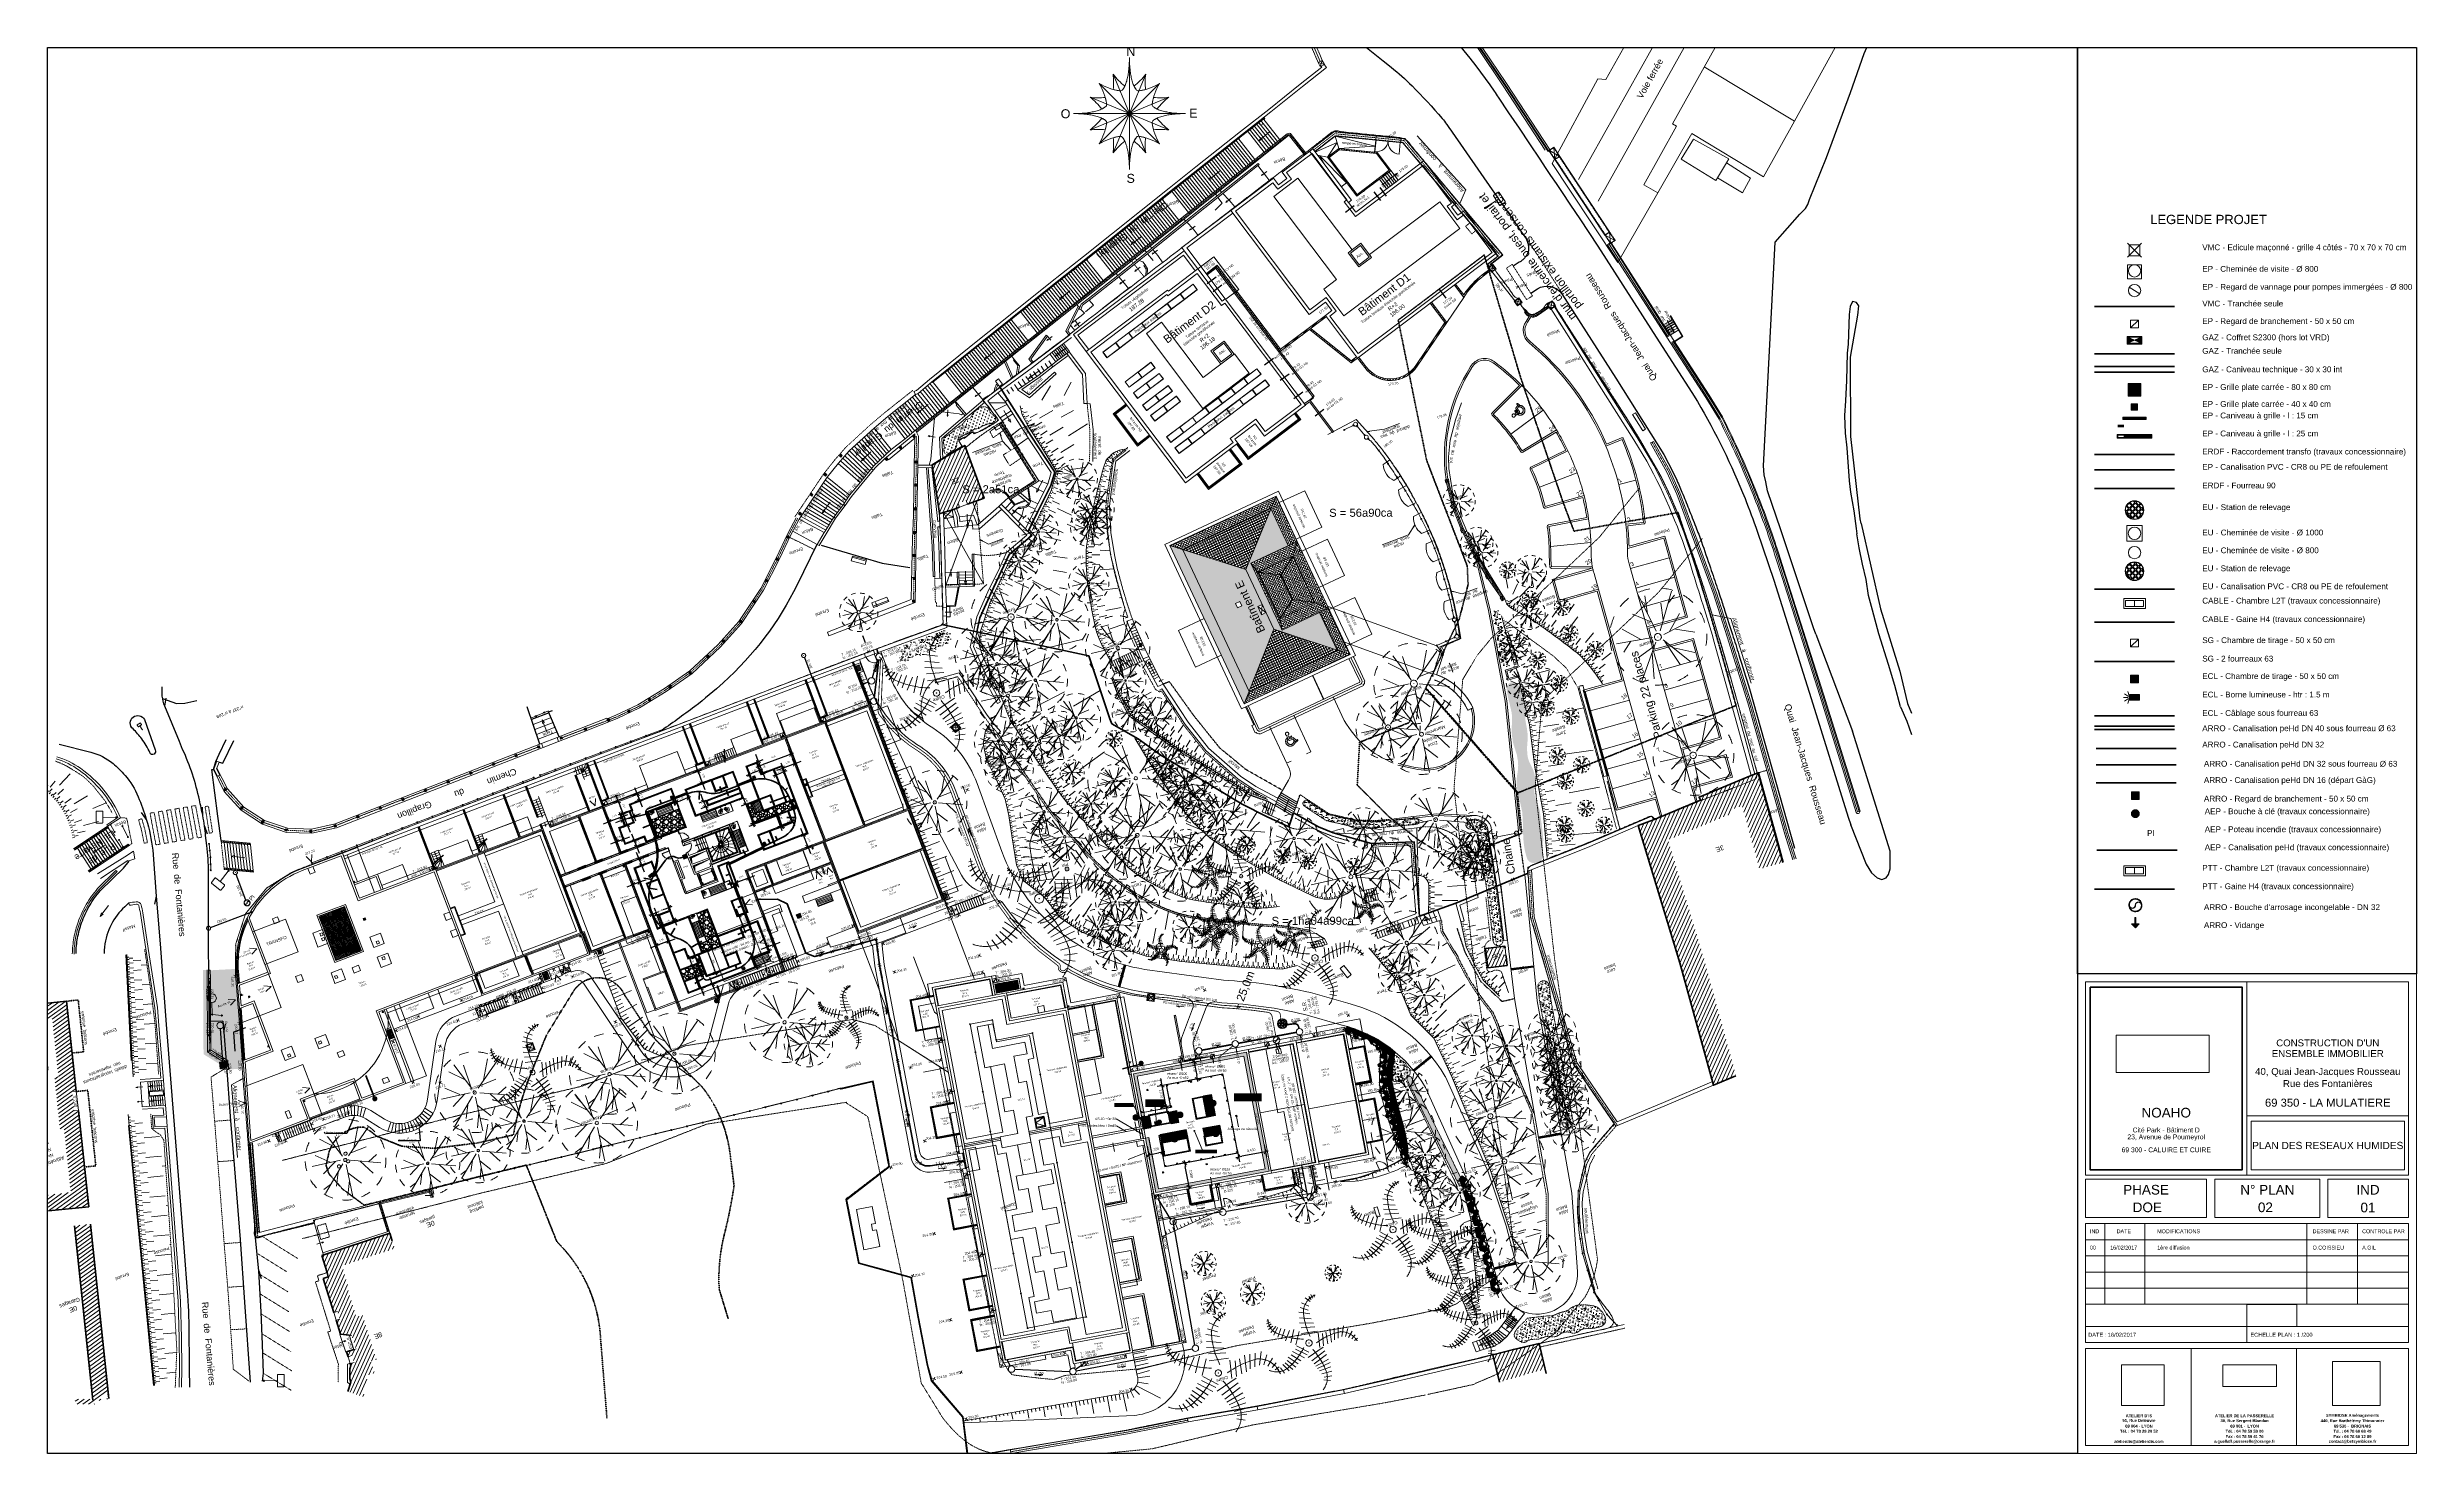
# Paper-space layout 'DOE PLAN reseaux HUMIDES' of a CAD drawing. Header units: metres. Extents: x -573 to 893, y -407 to 464.
# The model-space entities are those that its viewports show. They can reach past a viewport. Long polylines and large blocks are cut down to what shows.
import ezdxf
from ezdxf import colors
from ezdxf.entities.mleader import LeaderData, LeaderLine
from ezdxf.math import Vec2, Vec3

# ---------------------------------------------------------------- set-up
doc = ezdxf.new("R2010")
doc.units = ezdxf.units.M
doc.header["$LTSCALE"] = 0.0254
doc.header["$PDMODE"] = 1
doc.header["$PDSIZE"] = -2
for name, pattern in [('AXES2', [3.444882, 2.952756, -0.492126]), ('L1', [3.937008, 2.362205, -1.574803]), ('L16', [1.476378, 1.181102, -0.295276]), ('L8', [0.885827, 0.590551, -0.295276]), ('prelem_euev', [4.0001, 4, -0.0001]), ('Sl_Pointillé 1', [0.083328, 0.041656, -0.041672]), ('STYLE_01', [0.656126, 0.328, -0.328126])]:
    doc.linetypes.add(name, pattern=pattern)
doc.layers.get('0').update_dxf_attribs({"lineweight": 18})
doc.layers.get('DEFPOINTS').update_dxf_attribs({"lineweight": 18})
for name, color, linetype, lineweight in [('00 CHA Cartouche', 7, 'Continuous', 5), ('00 CHAZAL BASTAING BOIS', 7, 'Continuous', 5), ('00 CHAZAL CONSTRUCTION SERRURIER', 7, 'Continuous', 5), ('00 CHAZAL Coupe A.5', 7, 'Continuous', 18), ('00 CHAZAL ESCALIER', 7, 'Continuous', 5), ('00 CHAZAL LEVER EDICULES', 7, 'Continuous', 5), ('Cotation', 7, 'Continuous', 5), ('Fond topo - ALIGNEMENT_TXT', 8, 'Continuous', 18), ('Fond topo - BAT', 8, 'Continuous', 50), ('Fond topo - BAT_ANN', 8, 'Continuous', 18), ('Fond topo - BAT_ASS', 8, 'Continuous', 50), ('Fond topo - BAT_DES', 8, 'Continuous', 18), ('Fond topo - BAT_HAC', 8, 'Continuous', 18), ('Fond topo - BAT_NUM', 8, 'Continuous', 18), ('Fond topo - BAT_TXT', 8, 'Continuous', 15), ('Fond topo - CLO_LEG', 8, 'Continuous', 18), ('Fond topo - CLO_MUR', 8, 'Continuous', 18), ('Fond topo - ESPACE_BOISE', 8, 'Continuous', 18), ('Fond topo - ESPACE_VEGETALISE', 8, 'Continuous', 18), ('Fond topo - MOB', 8, 'Continuous', 20), ('Fond topo - MOB_TXT', 8, 'Continuous', 15), ('Fond topo - SIG', 8, 'Continuous', 20), ('Fond topo - SIH', 8, 'Continuous', 5), ('Fond topo - SOL', 8, 'Continuous', 18), ('Fond topo - TAL', 8, 'Continuous', 18), ('Fond topo - TAL_HAC', 8, 'Continuous', 18), ('Fond topo - VEG', 8, 'Continuous', 18), ('Fond topo - VEG_TXT', 8, 'Continuous', 18), ('Fond topo - VEG_TXT_ESSENCE', 8, 'Continuous', 18), ('Fond topo - VOI', 8, 'Continuous', 25), ('Fond topo - VOI_NOM', 8, 'Continuous', 18), ('Fond topo - VOI_TXT', 8, 'Continuous', 18), ('Général', 7, 'Continuous', 5), ('SA - banc', 7, 'Continuous', 18), ('SA - Banc + jardinière', 7, 'Continuous', 18), ('SA - bande podo', 7, 'Continuous', 18), ('SA - bordure', 7, 'Continuous', 18), ('SA - Bâtiment AB', 7, 'Continuous', 18), ('SA - Bâtiment C', 7, 'Continuous', 18), ('SA - Bâtiment D', 7, 'Continuous', 18), ('SA - Bâtiment E', 7, 'Continuous', 18), ('SA - emmarchements', 7, 'Continuous', 18), ('SA - habillage acier', 7, 'Continuous', 18), ('SA - limite revêtement', 7, 'Continuous', 18), ('SA - légende RH', 7, 'Continuous', 18), ('SA - légende RS', 7, 'Continuous', 18), ('SA - marquage au sol', 7, 'Continuous', 18), ('SA - muret béton', 7, 'Continuous', 18), ('SA - nivellement', 7, 'Continuous', 18), ('SA - rochers', 7, 'Continuous', 18), ('SA - Talus', 7, 'Continuous', 18), ('SA - VMC-emmerg', 7, 'Continuous', 18)]:
    doc.layers.add(name, color=color, linetype=linetype, lineweight=lineweight)
for name, color, linetype, lineweight, true_color in [('00 CHAZAL ANCRAGE SECU', 7, 'Continuous', 5, 0xdd0000), ('00 CHAZAL CONSTRUCTION', 1, 'Continuous', 5, 0xff0000), ('00 CHAZAL gabions', 1, 'Continuous', 5, 0xff0000), ('00 CHAZAL HABILLAGE EDICULES 2', 6, 'Continuous', 13, 0xff00ff), ('00 CHAZAL NIVELLEMENT', 5, 'Continuous', 5, 0x0000ff), ('00 CHAZAL Trop pleins EP', 5, 'Continuous', 5, 0x0000ff), ('DWG_280-140115-P - ALTEA-CANA', 7, 'Continuous', 5, 0x0080ff), ('DWG_280-140115-P - G GEOM-BAT_HAC', 7, 'Continuous', 5, 0xff7f7f), ('DWG_280-140115-P - Général', 7, 'Continuous', 18, 0x999999), ('DWG_Plan_PC_32 - DIVISION', 1, 'AXES2', 30, 0xff0000), ('SA - AEP-emmerg', 4, 'Continuous', 18, 0x00ffff), ('SA - AEP-réso', 4, 'Continuous', 18, 0x00ffff), ('SA - AEP-réso-txt', 4, 'Continuous', 18, 0x00ffff), ('SA - ARRO-emmerg', 4, 'Continuous', 18, 0x00ffff), ('SA - ARRO-réso', 7, 'Continuous', 35, 0x993366), ('SA - Bastaing bois', 7, 'Continuous', 18, 0x993300), ('SA - bordure pierre', 4, 'Continuous', 18, 0x00ffff), ('SA - cheminement PMR', 1, 'Continuous', 18, 0xff0000), ('SA - clôture', 7, 'Continuous', 18, 0x800080), ('SA - ECL-emmerg', 6, 'Continuous', 18, 0xff00ff), ('SA - enrobés', 7, 'Continuous', 18, 0xdddddd), ('SA - EP-caniveau grille', 7, 'Continuous', 18, 0x00ccff), ('SA - EP-emmerg', 5, 'Continuous', 18, 0x0000ff), ('SA - EP-réso', 5, 'Continuous', 18, 0x0000ff), ('SA - EP-réso-txt', 5, 'Continuous', 18, 0x0000ff), ('SA - EU-emmerg', 7, 'Continuous', 18, 0x993300), ('SA - EU-réso', 7, 'Continuous', 18, 0x993300), ('SA - EU-réso-txt', 7, 'Continuous', 18, 0x993300), ('SA - galet blanc', 7, 'Continuous', 18, 0xc0c0c0), ('SA - limite NOAHO', 6, 'Continuous', 18, 0xff00ff), ('SA - Limite terrain', 1, 'Continuous', 18, 0xff0000), ('SA - PTT-réso', 3, 'Continuous', 18, 0x00ff00), ('SA - volige bois', 7, 'Continuous', 18, 0x993300)]:
    doc.layers.add(name, color=color, linetype=linetype, lineweight=lineweight, true_color=true_color)
doc.layers.add('_Viewport_Crop', color=7, linetype='Continuous')
doc.styles.add('Arial', font='arial.ttf')
doc.styles.add('Arial (bold)', font='')
doc.styles.add('Legend', font='calibri.ttf')
doc.styles.add('Trebuchet MS (bold italic)', font='')
doc.styles.get('Arial (bold)').set_extended_font_data('Arial', bold=True)
doc.styles.get('Trebuchet MS (bold italic)').set_extended_font_data('Trebuchet MS', italic=True, bold=True)
doc.dimstyles.new('Arch', dxfattribs={"dimtxt": 302.065972, "dimasz": 0.002245, "dimexe": 0.003175, "dimexo": 0.001587, "dimgap": 0.001587, "dimtad": 1, "dimzin": 3, "dimtxsty": 'Arial', "dimblk": 'VW_SLASH', "dimblk1": 'VW_SLASH', "dimblk2": 'VW_SLASH', "dimcen": 0, "dimdle": 0.001587, "dimazin": 0, "dimtfac": 1, "dimtix": 1, "dimtmove": 0, "dimatfit": 0, "dimldrblk": 'VW_FILLEDARROW-3', "dimfxl": 1, "dimfrac": 2, "dimtolj": 1, "dimtzin": 3, "dimarcsym": 0})
picture_1 = doc.add_image_def('image1.jpg', size_in_pixel=(400, 176))
picture_2 = doc.add_image_def('image2.png', size_in_pixel=(194, 204))
picture_3 = doc.add_image_def('image3.png', size_in_pixel=(182, 74))
picture_4 = doc.add_image_def('image4.png', size_in_pixel=(198, 214))
picture_5 = doc.add_image_def('image5.png', size_in_pixel=(118, 293))
pattern_1 = [(-114.210778058, (3682554.3819, 10343265.77015), (0.376445728962, -0.16926654289), [])]
pattern_2 = [(-144.21074754, (3682554.3352, 10343265.7868), (0.241378471314, -0.334811862068), [])]
pattern_3 = [(-159.210778058, (3682554.2868, 10343265.5372), (-0.5799613652, -1.289823583), [0.07653668715, -1.92346334885]), (-159.210778058, (3682554.3524, 10343265.3644), (-0.5799613652, -1.289823583), [0.07653668715, -1.92346334885]), (-114.210778058, (3682554.2153, 10343265.51), (0.70986217777, -1.86978484176), [0.07653668715, -1.33767690007]), (-114.210778058, (3682554.3838, 10343265.4342), (0.70986217777, -1.86978484176), [0.07653668715, -1.33767690007]), (-24.210778058, (3682554.2869, 10343265.537), (1.86978484176, 0.70986217777), [0.07653668715, -1.33767690007]), (-24.210778058, (3682554.211, 10343265.3686), (1.86978484176, 0.70986217777), [0.07653668715, -1.33767690007]), (-69.210778058, (3682554.1839, 10343265.4402), (1.289823583, -0.5799613652), [0.07653668715, -1.92346334885]), (-69.210778058, (3682554.3566, 10343265.5058), (1.289823583, -0.5799613652), [0.07653668715, -1.92346334885]), (-159.210778058, (3682554.77305, 10343265.7743), (-0.25448757161, -0.738401038865), [0.01, -0.990000015]), (-159.210778058, (3682554.88876, 10343265.69243), (-0.25448757161, -0.738401038865), [0.01, -0.990000015]), (-159.210778058, (3682554.8934, 10343265.9091), (-0.25448757161, -0.738401038865), [0.01, -0.990000015]), (-159.210778058, (3682554.5998, 10343266.154), (-0.25448757161, -0.738401038865), [0.01, -0.990000015]), (-159.210778058, (3682554.4653, 10343266.14485), (-0.25448757161, -0.738401038865), [0.01, -0.990000015]), (-159.210778058, (3682554.3481, 10343265.84355), (-0.25448757161, -0.738401038865), [0.01, -0.990000015]), (-159.210778058, (3682554.4233, 10343265.7568), (-0.25448757161, -0.738401038865), [0.01, -0.990000015]), (-159.210778058, (3682554.28454, 10343265.6882), (-0.25448757161, -0.738401038865), [0.01, -0.990000015]), (-159.210778058, (3682554.5364, 10343265.76064), (-0.25448757161, -0.738401038865), [0.01, -0.990000015]), (-159.210778058, (3682554.4468, 10343265.9648), (-0.310581120046, -0.7596969054), [0.01, -1.0900000165])]
pattern_4 = [(-82.114051565, (3682538.1614, 10343139.6713), (1.12774478145, -0.85334153063), [0.07653668715, -1.92346334885]), (-82.114051565, (3682538.3444, 10343139.6966), (1.12774478145, -0.85334153063), [0.07653668715, -1.92346334885]), (-37.114051565, (3682538.1719, 10343139.5955), (1.9810861996, 0.2744032354), [0.07653668715, -1.33767690007]), (-37.114051565, (3682538.2834, 10343139.7428), (1.9810861996, 0.2744032354), [0.07653668715, -1.33767690007]), (52.885948435, (3682538.1615, 10343139.6713), (-0.2744032354, 1.9810861996), [0.07653668715, -1.33767690007]), (52.885948435, (3682538.3087, 10343139.5598), (-0.2744032354, 1.9810861996), [0.07653668715, -1.33767690007]), (7.885948435, (3682538.2329, 10343139.5493), (0.85334153063, 1.12774478145), [0.07653668715, -1.92346334885]), (7.885948435, (3682538.2076, 10343139.7323), (0.85334153063, 1.12774478145), [0.07653668715, -1.92346334885]), (-82.114051565, (3682538.0388, 10343140.19816), (0.66292670636, -0.41295060297), [0.01, -0.990000015]), (-82.114051565, (3682538.14446, 10343140.29266), (0.66292670636, -0.41295060297), [0.01, -0.990000015]), (-82.114051565, (3682537.9343, 10343140.34555), (0.66292670636, -0.41295060297), [0.01, -0.990000015]), (-82.114051565, (3682537.63003, 10343140.1141), (0.66292670636, -0.41295060297), [0.01, -0.990000015]), (-82.114051565, (3682537.6089, 10343139.98094), (0.66292670636, -0.41295060297), [0.01, -0.990000015]), (-82.114051565, (3682537.8764, 10343139.7994), (0.66292670636, -0.41295060297), [0.01, -0.990000015]), (-82.114051565, (3682537.9778, 10343139.85336), (0.66292670636, -0.41295060297), [0.01, -0.990000015]), (-82.114051565, (3682538.01365, 10343139.70276), (0.66292670636, -0.41295060297), [0.01, -0.990000015]), (-82.114051565, (3682537.9993, 10343139.9644), (0.66292670636, -0.41295060297), [0.01, -0.990000015]), (-82.114051565, (3682537.7803, 10343139.9227), (0.671158803856, -0.47238319214), [0.01, -1.0900000165])]
pattern_5 = [(-64.800003052, (0, 0), (0.53224253539, -0.191619135584), [0.200000003, -0.200000003]), (-64.800003052, (-0.01448, -0.0068), (0.53224253539, -0.191619135584), [0.200000003, -0.200000003]), (-154.800003052, (0.08516, -0.18097), (-0.191619135584, -0.53224253539), [0.19200000288, -0.20800000312]), (-154.800003052, (-0.10305, -0.26953), (-0.191619135584, -0.53224253539), [0.19200000288, -0.20800000312]), (-64.800003052, (-0.08857, -0.2627), (0.53224253539, -0.191619135584), [0.200000003, -0.200000003]), (-64.800003052, (-0.10305, -0.26953), (0.53224253539, -0.191619135584), [0.200000003, -0.200000003]), (-154.800003052, (-0.01448, -0.0068), (-0.191619135584, -0.53224253539), [0.38400000576, -0.01600000024])]
pattern_6 = [(-132.7700653076, (-1677681.2266, 958205.20385), (0.183521186133, -0.169764466955), [])]

# ---------------------------------------------------------------- blocks, each defined once
blk = doc.blocks.new('Groupe-1665-1')
at = {"layer": '00 CHAZAL CONSTRUCTION', "flags": 128}
blk.add_lwpolyline([(1841147.34, 5171582.01), (1841145.47, 5171581.3), (1841145.12, 5171582.24), (1841146.99, 5171582.95)], close=True, dxfattribs=at)
at = {"layer": 'SA - banc', "flags": 128}
for points in [[(1841145.15, 5171582.23), (1841146.97, 5171582.92), (1841147.02, 5171582.78), (1841145.2, 5171582.09)], [(1841145.21, 5171582.09), (1841147.02, 5171582.78), (1841147.07, 5171582.64), (1841145.26, 5171581.95)], [(1841145.26, 5171581.95), (1841147.07, 5171582.64), (1841147.13, 5171582.5), (1841145.31, 5171581.81)], [(1841145.31, 5171581.8), (1841147.13, 5171582.49), (1841147.18, 5171582.36), (1841145.37, 5171581.67)]]:
    blk.add_lwpolyline(points, close=True, dxfattribs=at)
at = {"layer": 'SA - Banc + jardinière', "linetype": 'Continuous', "flags": 128}
for points in [[(1841146.98, 5171582.93), (1841145.14, 5171582.23), (1841145.12, 5171582.24), (1841146.99, 5171582.95), (1841147.34, 5171582.01), (1841147.32, 5171582.02)], [(1841147.34, 5171582.01), (1841145.47, 5171581.3), (1841145.12, 5171582.24), (1841145.14, 5171582.23), (1841145.48, 5171581.32), (1841147.32, 5171582.02)], [(1841147.23, 5171582.22), (1841147.18, 5171582.35), (1841145.37, 5171581.66), (1841145.42, 5171581.53)], [(1841147.29, 5171582.08), (1841147.23, 5171582.21), (1841145.42, 5171581.52), (1841145.47, 5171581.39)], [(1841147.31, 5171582.01), (1841147.29, 5171582.07), (1841145.48, 5171581.38), (1841145.5, 5171581.32)]]:
    blk.add_lwpolyline(points, close=True, dxfattribs=at)
blk = doc.blocks.new('Groupe-1666-1')
at = {"layer": '00 CHAZAL CONSTRUCTION', "flags": 128}
blk.add_lwpolyline([(1841139.61, 5171574.55), (1841137.74, 5171573.84), (1841137.38, 5171574.78), (1841139.25, 5171575.49)], close=True, dxfattribs=at)
at = {"layer": 'SA - banc', "flags": 128}
for points in [[(1841137.42, 5171574.77), (1841139.23, 5171575.46), (1841139.28, 5171575.32), (1841137.47, 5171574.63)], [(1841137.47, 5171574.63), (1841139.29, 5171575.32), (1841139.34, 5171575.18), (1841137.53, 5171574.49)], [(1841137.53, 5171574.49), (1841139.34, 5171575.18), (1841139.39, 5171575.04), (1841137.58, 5171574.35)], [(1841137.58, 5171574.35), (1841139.39, 5171575.04), (1841139.45, 5171574.9), (1841137.63, 5171574.21)]]:
    blk.add_lwpolyline(points, close=True, dxfattribs=at)
at = {"layer": 'SA - Banc + jardinière', "linetype": 'Continuous', "flags": 128}
for points in [[(1841139.25, 5171575.47), (1841137.4, 5171574.77), (1841137.38, 5171574.78), (1841139.25, 5171575.49), (1841139.61, 5171574.55), (1841139.59, 5171574.56)], [(1841139.61, 5171574.55), (1841137.74, 5171573.84), (1841137.38, 5171574.78), (1841137.4, 5171574.77), (1841137.75, 5171573.86), (1841139.59, 5171574.56)], [(1841139.5, 5171574.76), (1841139.45, 5171574.9), (1841137.63, 5171574.21), (1841137.69, 5171574.07)], [(1841139.55, 5171574.62), (1841139.5, 5171574.75), (1841137.69, 5171574.06), (1841137.74, 5171573.93)], [(1841139.58, 5171574.55), (1841139.56, 5171574.61), (1841137.74, 5171573.92), (1841137.76, 5171573.87)]]:
    blk.add_lwpolyline(points, close=True, dxfattribs=at)
blk = doc.blocks.new('Groupe-1674-1')
at = {"layer": '00 CHAZAL LEVER EDICULES', "linetype": 'Continuous', "lineweight": 0, "true_color": 0x00ffff, "transparency": 33554687}
blk.add_hatch(color=4, dxfattribs=at).paths.add_polyline_path([(1841187.11, 5171554.62), (1841187.51, 5171554.7), (1841187.58, 5171554.31), (1841187.19, 5171554.23)])
at = {"layer": '00 CHAZAL LEVER EDICULES'}
for p, q in [((1841187.11, 5171554.62), (1841187.58, 5171554.31)), ((1841187.51, 5171554.7), (1841187.19, 5171554.23))]:
    blk.add_line(p, q, dxfattribs=at)
at = {"layer": '00 CHAZAL LEVER EDICULES', "linetype": 'Continuous', "transparency": 33554687, "flags": 128}
blk.add_lwpolyline([(1841187.11, 5171554.62), (1841187.51, 5171554.7), (1841187.58, 5171554.31), (1841187.19, 5171554.23)], close=True, dxfattribs=at)
blk = doc.blocks.new('MENSURA_TALSYM_1-4')
at = {"layer": 'SA - Talus'}
for p, q in [((1841118.2, 5171575.07), (1841118.94, 5171575.35)), ((1841118.37, 5171574.6), (1841119.11, 5171574.89)), ((1841118.55, 5171574.14), (1841119.29, 5171574.42)), ((1841118.73, 5171573.67), (1841120.97, 5171574.52)), ((1841118.91, 5171573.2), (1841119.65, 5171573.48)), ((1841119.09, 5171572.73), (1841119.83, 5171573.02)), ((1841119.26, 5171572.27), (1841120, 5171572.55)), ((1841119.44, 5171571.8), (1841121.68, 5171572.65)), ((1841119.62, 5171571.33), (1841120.36, 5171571.61)), ((1841119.8, 5171570.87), (1841120.53, 5171571.16)), ((1841119.97, 5171570.4), (1841120.7, 5171570.71)), ((1841120.15, 5171569.93), (1841122.35, 5171570.9)), ((1841120.33, 5171569.46), (1841121.05, 5171569.8)), ((1841120.51, 5171569), (1841121.22, 5171569.34)), ((1841120.69, 5171568.53), (1841121.4, 5171568.89)), ((1841120.86, 5171568.06), (1841123, 5171569.19)), ((1841121.04, 5171567.59), (1841121.74, 5171567.98)), ((1841121.31, 5171567.18), (1841121.98, 5171567.57)), ((1841121.91, 5171566.37), (1841123.7, 5171567.57)), ((1841121.61, 5171566.78), (1841122.24, 5171567.17)), ((1841122.21, 5171565.97), (1841122.76, 5171566.37)), ((1841122.51, 5171565.57), (1841123.02, 5171565.97)), ((1841122.8, 5171565.17), (1841123.27, 5171565.59)), ((1841123.1, 5171564.77), (1841124.39, 5171566.06)), ((1841123.4, 5171564.37), (1841123.78, 5171564.81)), ((1841123.7, 5171563.97), (1841124.04, 5171564.41)), ((1841124.02, 5171563.6), (1841124.33, 5171564.01)), ((1841124.49, 5171563.41), (1841125.21, 5171564.48)), ((1841124.95, 5171563.22), (1841125.14, 5171563.55)), ((1841125.41, 5171563.03), (1841125.56, 5171563.33)), ((1841125.88, 5171562.84), (1841125.99, 5171563.1)), ((1841126.34, 5171562.66), (1841126.6, 5171563.29)), ((1841126.8, 5171562.47), (1841126.87, 5171562.62)), ((1841127.26, 5171562.28), (1841127.31, 5171562.38)), ((1841127.73, 5171562.09), (1841127.75, 5171562.14))]:
    blk.add_line(p, q, dxfattribs=at)
blk = doc.blocks.new('MENSURA_TALSYM_2-4')
at = {"layer": 'SA - Talus'}
for p, q in [((1841184.42, 5171525.86), (1841185.89, 5171526.15)), ((1841184.52, 5171525.37), (1841186.14, 5171525.69)), ((1841184.62, 5171524.88), (1841186.24, 5171525.2)), ((1841184.72, 5171524.39), (1841186.33, 5171524.74)), ((1841184.81, 5171523.9), (1841189.63, 5171525.09)), ((1841184.91, 5171523.41), (1841186.48, 5171523.85)), ((1841181.63, 5171518.67), (1841181.23, 5171520.68)), ((1841181.86, 5171520.08), (1841181.72, 5171520.77)), ((1841182.36, 5171520.15), (1841182.22, 5171520.85)), ((1841182.85, 5171520.22), (1841182.71, 5171520.94)), ((1841183.66, 5171518.81), (1841183.2, 5171521.02)), ((1841183.85, 5171520.36), (1841183.69, 5171521.11)), ((1841184.54, 5171520.51), (1841184.17, 5171521.26)), ((1841185.24, 5171520.87), (1841184.57, 5171521.55)), ((1841184.87, 5171521.95), (1841187.86, 5171520.41)), ((1841185.02, 5171522.42), (1841186.32, 5171522.21)), ((1841185.03, 5171522.92), (1841186.53, 5171523.15)), ((1841164, 5171517.6), (1841163.99, 5171517.68)), ((1841164.5, 5171517.67), (1841164.48, 5171517.77)), ((1841165, 5171517.74), (1841164.97, 5171517.85)), ((1841165.54, 5171517.54), (1841165.47, 5171517.94)), ((1841165.99, 5171517.88), (1841165.96, 5171518.02)), ((1841166.48, 5171517.94), (1841166.45, 5171518.11)), ((1841166.98, 5171518.01), (1841166.95, 5171518.2)), ((1841167.54, 5171517.68), (1841167.44, 5171518.28)), ((1841167.97, 5171518.15), (1841167.93, 5171518.37)), ((1841168.46, 5171518.22), (1841168.42, 5171518.45)), ((1841168.96, 5171518.29), (1841168.92, 5171518.54)), ((1841169.55, 5171517.82), (1841169.41, 5171518.62)), ((1841169.95, 5171518.43), (1841169.9, 5171518.71)), ((1841170.45, 5171518.5), (1841170.39, 5171518.8)), ((1841170.94, 5171518.57), (1841170.89, 5171518.88)), ((1841171.55, 5171517.96), (1841171.38, 5171518.97)), ((1841171.93, 5171518.7), (1841171.87, 5171519.05)), ((1841172.43, 5171518.77), (1841172.36, 5171519.14)), ((1841172.92, 5171518.84), (1841172.86, 5171519.22)), ((1841173.56, 5171518.1), (1841173.35, 5171519.31)), ((1841173.91, 5171518.98), (1841173.84, 5171519.4)), ((1841174.41, 5171519.05), (1841174.33, 5171519.48)), ((1841174.91, 5171519.12), (1841174.83, 5171519.57)), ((1841175.57, 5171518.24), (1841175.32, 5171519.65)), ((1841175.9, 5171519.26), (1841175.81, 5171519.74)), ((1841176.4, 5171519.32), (1841176.3, 5171519.82)), ((1841176.89, 5171519.39), (1841176.8, 5171519.91)), ((1841177.59, 5171518.38), (1841177.29, 5171519.99)), ((1841177.89, 5171519.53), (1841177.78, 5171520.08)), ((1841178.38, 5171519.6), (1841178.28, 5171520.17)), ((1841178.88, 5171519.67), (1841178.77, 5171520.25)), ((1841179.61, 5171518.52), (1841179.26, 5171520.34)), ((1841179.87, 5171519.81), (1841179.75, 5171520.42)), ((1841180.37, 5171519.88), (1841180.25, 5171520.51)), ((1841180.87, 5171519.95), (1841180.74, 5171520.59)), ((1841163.53, 5171517.4), (1841163.5, 5171517.6))]:
    blk.add_line(p, q, dxfattribs=at)
blk = doc.blocks.new('MENSURA_TALSYM_3-4')
at = {"layer": 'SA - Talus'}
for p, q in [((1841188.64, 5171540.72), (1841188.43, 5171541.18)), ((1841189.09, 5171540.93), (1841188.9, 5171541.35)), ((1841189.55, 5171541.13), (1841189.37, 5171541.53)), ((1841190, 5171541.34), (1841189.5, 5171542.46)), ((1841190.46, 5171541.54), (1841190.3, 5171541.88)), ((1841190.91, 5171541.75), (1841190.77, 5171542.06)), ((1841191.37, 5171541.95), (1841191.24, 5171542.24)), ((1841191.83, 5171542.16), (1841191.48, 5171542.93)), ((1841192.28, 5171542.36), (1841192.18, 5171542.59)), ((1841192.74, 5171542.57), (1841192.65, 5171542.77)), ((1841193.19, 5171542.78), (1841193.12, 5171542.94)), ((1841193.65, 5171542.98), (1841193.46, 5171543.4)), ((1841194.1, 5171543.19), (1841194.06, 5171543.3)), ((1841194.56, 5171543.4), (1841194.52, 5171543.47)), ((1841195.01, 5171543.61), (1841194.99, 5171543.65)), ((1841195.46, 5171543.83), (1841195.44, 5171543.87))]:
    blk.add_line(p, q, dxfattribs=at)
blk = doc.blocks.new('MENSURA_TALSYM_4-4')
at = {"layer": 'SA - Talus'}
for p, q in [((1841204.88, 5171547.28), (1841205.42, 5171547.06)), ((1841204.97, 5171548.75), (1841206.12, 5171548.95)), ((1841205.02, 5171547.76), (1841205.47, 5171547.68)), ((1841205.05, 5171548.26), (1841205.44, 5171548.28)), ((1841197.18, 5171544.19), (1841197.18, 5171544.2)), ((1841197.66, 5171544.32), (1841197.66, 5171544.34)), ((1841198.15, 5171544.45), (1841198.14, 5171544.48)), ((1841198.63, 5171544.58), (1841198.62, 5171544.62)), ((1841199.15, 5171544.58), (1841199.1, 5171544.76)), ((1841199.6, 5171544.83), (1841199.58, 5171544.9)), ((1841200.08, 5171544.96), (1841200.06, 5171545.04)), ((1841200.57, 5171545.08), (1841200.54, 5171545.19)), ((1841201.13, 5171544.97), (1841201.02, 5171545.33)), ((1841201.54, 5171545.34), (1841201.5, 5171545.47)), ((1841202.02, 5171545.46), (1841201.98, 5171545.61)), ((1841202.51, 5171545.59), (1841202.46, 5171545.75)), ((1841203.12, 5171545.36), (1841202.94, 5171545.89)), ((1841203.48, 5171545.85), (1841203.42, 5171546.03)), ((1841203.99, 5171546), (1841203.89, 5171546.2)), ((1841204.51, 5171546.24), (1841204.3, 5171546.48)), ((1841204.64, 5171546.85), (1841205.84, 5171545.97))]:
    blk.add_line(p, q, dxfattribs=at)
blk = doc.blocks.new('MENSURA_TALSYM_5-4')
at = {"layer": 'SA - Talus'}
for p, q in [((1841206.73, 5171548.75), (1841207.12, 5171548.83)), ((1841206.82, 5171548.26), (1841207.21, 5171548.33)), ((1841206.92, 5171547.77), (1841207.31, 5171547.84)), ((1841207.01, 5171547.28), (1841208.19, 5171547.5)), ((1841207.1, 5171546.79), (1841207.49, 5171546.86)), ((1841207.2, 5171546.3), (1841207.59, 5171546.37))]:
    blk.add_line(p, q, dxfattribs=at)
blk = doc.blocks.new('MENSURA_TALSYM_6-4')
at = {"layer": 'SA - Talus'}
for p, q in [((1841210.17, 5171547.22), (1841210.17, 5171547.24)), ((1841210.67, 5171547.31), (1841210.66, 5171547.33)), ((1841211.16, 5171547.38), (1841211.15, 5171547.42)), ((1841211.66, 5171547.45), (1841211.64, 5171547.52)), ((1841212.2, 5171547.38), (1841212.13, 5171547.62)), ((1841212.64, 5171547.66), (1841212.61, 5171547.76)), ((1841213.13, 5171547.79), (1841213.09, 5171547.9)), ((1841213.61, 5171547.93), (1841213.57, 5171548.06)), ((1841214.19, 5171547.8), (1841214.04, 5171548.23)), ((1841214.56, 5171548.25), (1841214.51, 5171548.4)), ((1841215.04, 5171548.43), (1841214.97, 5171548.59)), ((1841215.51, 5171548.61), (1841215.43, 5171548.78)), ((1841216.14, 5171548.44), (1841215.89, 5171548.99)), ((1841216.43, 5171549.01), (1841216.34, 5171549.2)), ((1841216.88, 5171549.23), (1841216.79, 5171549.42)), ((1841217.33, 5171549.46), (1841217.23, 5171549.66)), ((1841218.01, 5171549.29), (1841217.67, 5171549.9))]:
    blk.add_line(p, q, dxfattribs=at)
blk = doc.blocks.new('MENSURA_TALSYM_7-4')
at = {"layer": 'SA - Talus'}
for p, q in [((1841150.51, 5171610.14), (1841150.67, 5171610.2)), ((1841150.69, 5171609.67), (1841150.84, 5171609.73)), ((1841150.87, 5171609.21), (1841151.34, 5171609.39)), ((1841151.04, 5171608.74), (1841151.2, 5171608.8)), ((1841151.22, 5171608.27), (1841151.38, 5171608.33)), ((1841151.4, 5171607.8), (1841151.56, 5171607.86)), ((1841151.58, 5171607.34), (1841152.08, 5171607.53)), ((1841151.75, 5171606.87), (1841151.93, 5171606.94)), ((1841151.93, 5171606.4), (1841152.11, 5171606.47)), ((1841152.11, 5171605.94), (1841152.3, 5171606.01)), ((1841152.29, 5171605.47), (1841152.89, 5171605.7)), ((1841152.46, 5171605), (1841152.67, 5171605.08)), ((1841152.64, 5171604.53), (1841152.86, 5171604.61)), ((1841152.82, 5171604.07), (1841153.04, 5171604.15)), ((1841153, 5171603.6), (1841153.7, 5171603.87)), ((1841153.17, 5171603.13), (1841153.41, 5171603.22)), ((1841153.35, 5171602.66), (1841153.6, 5171602.76)), ((1841153.53, 5171602.2), (1841153.79, 5171602.29)), ((1841153.71, 5171601.73), (1841154.51, 5171602.03)), ((1841153.88, 5171601.26), (1841154.16, 5171601.37)), ((1841154.06, 5171600.79), (1841154.34, 5171600.9)), ((1841154.24, 5171600.33), (1841154.53, 5171600.44)), ((1841154.42, 5171599.86), (1841155.32, 5171600.2)), ((1841154.6, 5171599.39), (1841154.9, 5171599.51)), ((1841154.77, 5171598.92), (1841155.09, 5171599.04)), ((1841154.95, 5171598.46), (1841155.27, 5171598.58)), ((1841155.13, 5171597.99), (1841156.13, 5171598.37)), ((1841155.31, 5171597.52), (1841155.64, 5171597.65)), ((1841155.48, 5171597.05), (1841155.83, 5171597.19)), ((1841155.66, 5171596.59), (1841156.02, 5171596.72)), ((1841155.84, 5171596.12), (1841156.94, 5171596.54)), ((1841156.02, 5171595.65), (1841156.39, 5171595.79)), ((1841156.19, 5171595.19), (1841156.58, 5171595.33)), ((1841156.37, 5171594.72), (1841156.77, 5171594.87)), ((1841156.55, 5171594.25), (1841157.81, 5171594.73)), ((1841156.73, 5171593.78), (1841157.16, 5171593.95)), ((1841156.9, 5171593.32), (1841157.35, 5171593.49)), ((1841157.08, 5171592.85), (1841157.54, 5171593.02)), ((1841157.26, 5171592.38), (1841158.7, 5171592.93)), ((1841157.44, 5171591.91), (1841157.93, 5171592.1)), ((1841157.62, 5171591.45), (1841158.12, 5171591.64)), ((1841157.79, 5171590.98), (1841158.31, 5171591.18)), ((1841157.97, 5171590.51), (1841159.59, 5171591.13)), ((1841158.15, 5171590.04), (1841158.7, 5171590.25)), ((1841158.33, 5171589.58), (1841158.89, 5171589.79)), ((1841158.5, 5171589.11), (1841159.08, 5171589.33)), ((1841158.68, 5171588.64), (1841160.48, 5171589.33)), ((1841158.86, 5171588.17), (1841159.47, 5171588.41)), ((1841159.04, 5171587.71), (1841159.66, 5171587.94)), ((1841159.21, 5171587.24), (1841159.85, 5171587.48)), ((1841159.39, 5171586.77), (1841161.38, 5171587.53)), ((1841159.57, 5171586.31), (1841160.24, 5171586.56)), ((1841159.75, 5171585.84), (1841160.43, 5171586.1)), ((1841159.92, 5171585.37), (1841160.62, 5171585.64)), ((1841160.1, 5171584.9), (1841162.27, 5171585.73)), ((1841160.28, 5171584.44), (1841161.01, 5171584.71)), ((1841160.46, 5171583.97), (1841161.2, 5171584.25)), ((1841160.63, 5171583.5), (1841161.41, 5171583.79)), ((1841160.81, 5171583.03), (1841163.28, 5171583.97)), ((1841160.99, 5171582.57), (1841161.87, 5171582.9)), ((1841161.17, 5171582.1), (1841162.13, 5171582.46)), ((1841161.52, 5171581.16), (1841165.32, 5171582.61)), ((1841161.35, 5171581.63), (1841162.43, 5171582.04))]:
    blk.add_line(p, q, dxfattribs=at)
blk = doc.blocks.new('ESC01-4')
for p, q in [((1.338104, 0), (0, 0)), ((1.257547, 0.126415), (1.7, 0)), ((1.257547, -0.126415), (1.7, 0))]:
    blk.add_line(p, q)
blk = doc.blocks.new('CLOLEG-4')
blk.add_circle((0, 0), 0.0625)
blk = doc.blocks.new('MOB15-4')
for centre, radius in [((0, 0.37), 0.3), ((0, 0), 0.07)]:
    blk.add_circle(centre, radius)
blk = doc.blocks.new('MOB08-4')
blk.add_line((-0.5, 0.25), (0.5, 0.25))
at = {"flags": 128}
blk.add_lwpolyline([(-0.5, -0.5), (0.5, -0.5), (0.5, 0.5), (-0.5, 0.5)], close=True, dxfattribs=at)
blk = doc.blocks.new('MOB01-4')
blk.add_line((0, 0.078125), (0, 1.679534))
at = {"linetype": 'Continuous', "flags": 128}
blk.add_lwpolyline([(0, 1.679534), (0.680858, 1.679534, 0.4142140066), (0.755858, 1.754534), (0.755858, 2.428793, 0.4142140066), (0.680858, 2.503793), (-0.680858, 2.503793, 0.4142140066), (-0.755858, 2.428793), (-0.755858, 1.754534, 0.4142140066), (-0.680858, 1.679534)], format="xyb", close=True, dxfattribs=at)
blk.add_circle((0, 0), 0.078125)
blk = doc.blocks.new('MOB02-4')
blk.add_line((0, 0.075), (0, 1.48))
for centre, radius in [((0, 2.02), 0.54), ((0, 0), 0.075)]:
    blk.add_circle(centre, radius)
blk = doc.blocks.new('PTOPO-4')
at = {"color": 7, "linetype": 'Continuous', "lineweight": 5, "transparency": 33554687}
blk.add_point((0, 0), dxfattribs=at)
at = {"layer": 'Général', "color": 0, "flags": 1}
for tag in ['MAT', 'ALT']:
    blk.add_attdef(tag, (0, 0), '', height=0.00018, dxfattribs=at)
blk = doc.blocks.new('VEG14-4')
at = {"flags": 128}
for points in [[(0.5, 0, -0.4142136), (0, -0.5, -0.4142136), (-0.5, 0, -0.4142136), (0, 0.5, -0.4142136)], [(0.016, 0, -0.4142136), (0, -0.016, -0.4142136), (-0.016, 0, -0.4142136), (0, 0.016, -0.4142136)]]:
    blk.add_lwpolyline(points, format="xyb", close=True, dxfattribs=at)
blk = doc.blocks.new('VEG12-4')
at = {"color": 7}
for p, q in [((-0.159, 0.086), (-0.246, 0.285)), ((0.038, 0.158), (-0.066, 0.344)), ((0.018, 0.057), (0.1, 0.473)), ((0.05, 0.034), (0.392, 0.286)), ((0.057, 0.253), (0.146, 0.415)), ((0.144, 0.107), (0.23, 0.254)), ((-0.052, 0.03), (-0.384, 0.205)), ((-0.25, 0.135), (-0.376, 0.091)), ((0.123, -0.03), (0.317, 0.055)), ((0.292, 0.209), (0.392, 0.233)), ((-0.053, -0.029), (-0.412, -0.257)), ((-0.152, -0.095), (-0.3, -0.316)), ((-0.094, -0.05), (-0.296, -0.047)), ((0.023, -0.08), (0.002, -0.362)), ((0.018, -0.057), (0.108, -0.413)), ((0.054, -0.188), (0.197, -0.357)), ((0.058, -0.018), (0.412, -0.084)), ((0.184, -0.048), (0.323, -0.193))]:
    blk.add_line(p, q, dxfattribs=at)
at = {"flags": 128}
for points in [[(0, 0.497, 0.030217), (-0.06, 0.493, 0.030217), (-0.119, 0.483)], [(-0.409, 0.282, 0.030217), (-0.44, 0.231, 0.030217), (-0.465, 0.176)], [(-0.231, 0.44, 0.030217), (-0.282, 0.409, 0.030217), (-0.33, 0.372)], [(0.231, 0.44, 0.030217), (0.176, 0.465, 0.030217), (0.119, 0.483)], [(0.409, 0.282, 0.030217), (0.372, 0.33, 0.030217), (0.33, 0.372)], [(-0.493, 0.06, 0.030217), (-0.497, 0, 0.030217), (-0.493, -0.06)], [(0.493, 0.06, 0.030217), (0.483, 0.119, 0.030217), (0.465, 0.176)], [(-0.465, -0.176, 0.030217), (-0.44, -0.231, 0.030217), (-0.409, -0.282)], [(0.465, -0.176, 0.030217), (0.483, -0.119, 0.030217), (0.493, -0.06)], [(-0.33, -0.372, 0.030217), (-0.282, -0.409, 0.030217), (-0.231, -0.44)], [(-0.119, -0.483, 0.030217), (-0.06, -0.493, 0.030217), (0, -0.497)], [(0.119, -0.483, 0.030217), (0.176, -0.465, 0.030217), (0.231, -0.44)], [(0.33, -0.372, 0.030217), (0.372, -0.33, 0.030217), (0.409, -0.282)]]:
    blk.add_lwpolyline(points, format="xyb", dxfattribs=at)
blk = doc.blocks.new('RESINEUX-4')
for p, q in [((-0.114, 0.299), (-0.014, 0.319)), ((-0.104, 0.339), (-0.014, 0.349)), ((-0.094, 0.389), (-0.024, 0.389)), ((-0.074, 0.429), (-0.014, 0.419)), ((-0.114, 0.259), (-0.004, 0.289)), ((-0.104, 0.219), (0.016, 0.259)), ((-0.094, 0.179), (0.016, 0.219)), ((-0.094, 0.129), (0.036, 0.189)), ((-0.084, 0.089), (0.036, 0.149)), ((0.116, 0.149), (0.206, 0.039)), ((0.166, 0.179), (0.226, 0.079)), ((0.206, 0.199), (0.266, 0.109)), ((0.246, 0.219), (0.296, 0.139)), ((0.286, 0.239), (0.326, 0.159)), ((0.326, 0.249), (0.346, 0.169)), ((0.366, 0.249), (0.366, 0.189)), ((0.396, 0.239), (0.396, 0.189)), ((0.426, 0.229), (0.416, 0.189)), ((0.446, 0.209), (0.436, 0.189)), ((-0.444, 0.059), (-0.394, 0.109)), ((-0.414, 0.019), (-0.374, 0.089)), ((-0.374, -0.011), (-0.334, 0.089)), ((-0.334, -0.031), (-0.294, 0.089)), ((-0.294, -0.051), (-0.264, 0.089)), ((-0.254, -0.061), (-0.234, 0.089)), ((-0.204, -0.071), (-0.204, 0.089)), ((-0.164, -0.081), (-0.164, 0.089)), ((-0.124, -0.091), (-0.114, 0.099)), ((-0.074, 0.059), (0.056, 0.119)), ((0.066, 0.119), (0.156, 0.009)), ((-0.114, -0.101), (-0.004, -0.171)), ((-0.104, -0.061), (0.026, -0.141)), ((0.046, -0.141), (0.126, -0.001)), ((0.096, -0.151), (0.176, -0.031)), ((0.136, -0.161), (0.226, -0.051)), ((0.186, -0.171), (0.266, -0.081)), ((0.236, -0.191), (0.316, -0.111)), ((-0.144, -0.271), (-0.054, -0.341)), ((-0.134, -0.191), (-0.014, -0.261)), ((-0.134, -0.231), (-0.034, -0.301)), ((-0.124, -0.151), (-0.014, -0.211)), ((0.276, -0.201), (0.346, -0.151)), ((0.306, -0.231), (0.376, -0.191)), ((0.336, -0.271), (0.396, -0.251)), ((0.386, -0.291), (0.346, -0.291)), ((-0.264, -0.391), (-0.264, -0.431)), ((-0.234, -0.381), (-0.224, -0.431)), ((-0.204, -0.361), (-0.174, -0.431)), ((-0.174, -0.341), (-0.124, -0.411)), ((-0.154, -0.311), (-0.074, -0.391)), ((0.346, -0.311), (0.386, -0.321)), ((0.366, -0.341), (0.346, -0.331))]:
    blk.add_line(p, q)
at = {"flags": 128}
for points in [[(0.026, 0.499, 0.007939), (0.021, 0.496), (0.017, 0.494, 0.032112), (0.004, 0.484), (0, 0.481, 0.032831), (-0.019, 0.463), (-0.019, 0.463, 0.033264), (-0.036, 0.443), (-0.036, 0.443, 0.033413), (-0.05, 0.42), (-0.051, 0.42, 0.033264), (-0.061, 0.396), (-0.061, 0.396, 0.032827), (-0.069, 0.371), (-0.069, 0.371, 0.03211), (-0.073, 0.346, 0.007929), (-0.074, 0.339)], [(-0.074, 0.339, 0.004992), (-0.073, 0.325), (-0.072, 0.315, 0.020044), (-0.068, 0.28), (-0.065, 0.255, 0.040219), (-0.045, 0.173), (-0.041, 0.16, 0.030067), (-0.01, 0.081, 0.004998), (-0.004, 0.069)], [(-0.474, 0.179, 0.007948), (-0.473, 0.173), (-0.47, 0.165, 0.048155), (-0.461, 0.143), (-0.458, 0.135, 0.032829), (-0.443, 0.112, 0.033019), (-0.426, 0.09), (-0.426, 0.09, 0.032944), (-0.406, 0.071), (-0.406, 0.071, 0.0326), (-0.384, 0.055), (-0.384, 0.055, 0.031955), (-0.36, 0.042, 0.007905), (-0.354, 0.039)], [(0.316, 0.218, 0.005224), (0.303, 0.212), (0.286, 0.204, 0.031409), (0.242, 0.178), (0.227, 0.168, 0.021064), (0.179, 0.133, 0.021071), (0.135, 0.095), (0.13, 0.09, 0.031407), (0.08, 0.036), (0.075, 0.03, 0.005218), (0.066, 0.019)], [(0.456, 0.188, 0.007504), (0.451, 0.192), (0.447, 0.194, 0.030255), (0.434, 0.201), (0.429, 0.203, 0.030663), (0.407, 0.212), (0.407, 0.212, 0.030834), (0.383, 0.218), (0.383, 0.218, 0.030819), (0.358, 0.221), (0.355, 0.221, 0.045504), (0.325, 0.22), (0.322, 0.219), (0.322, 0.219, 0.007523), (0.316, 0.218)], [(-0.354, 0.039, 0.005141), (-0.339, 0.035), (-0.32, 0.029, 0.030863), (-0.266, 0.018), (-0.255, 0.016, 0.020664), (-0.176, 0.007, 0.030863), (-0.097, 0.007), (-0.09, 0.007, 0.005135), (-0.074, 0.008)], [(0.002, 0, 0.012575), (0.002, 0), (0.002, 0, 0.055054), (0.002, 0), (0.002, 0, 0.06597), (0.001, 0.001), (0.001, 0.001, 0.037416), (0.001, 0.001, 0.040212), (0.001, 0.001), (0.001, 0.001, 0.042813), (0.001, 0.001), (0.001, 0.001, 0.044994), (0.001, 0.001), (0.001, 0.001, 0.046574), (0, 0.002), (0, 0.002, 0.047406), (0, 0.002), (0, 0.002, 0.047406), (0, 0.002), (0, 0.002, 0.046574), (-0.001, 0.001), (-0.001, 0.001, 0.044994), (-0.001, 0.001, 0.042958), (-0.001, 0.001), (-0.001, 0.001, 0.077562), (-0.001, 0.001), (-0.001, 0.001, 0.066104), (-0.002, 0), (-0.002, 0, 0.054991), (-0.002, 0), (-0.002, 0, 0.012541), (-0.002, 0)], [(-0.002, 0, 0.012575), (-0.002, 0), (-0.002, 0, 0.055054), (-0.002, 0), (-0.002, 0, 0.06597), (-0.001, -0.001), (-0.001, -0.001, 0.037416), (-0.001, -0.001, 0.040212), (-0.001, -0.001), (-0.001, -0.001, 0.042813), (-0.001, -0.001), (-0.001, -0.001, 0.044994), (-0.001, -0.001), (-0.001, -0.001, 0.046574), (0, -0.002), (0, -0.002, 0.047406), (0, -0.002), (0, -0.002, 0.047406), (0, -0.002), (0, -0.002, 0.046574), (0.001, -0.001), (0.001, -0.001, 0.044994), (0.001, -0.001, 0.042958), (0.001, -0.001), (0.001, -0.001, 0.077562), (0.001, -0.001), (0.001, -0.001, 0.066104), (0.002, 0), (0.002, 0, 0.054991), (0.002, 0), (0.002, 0, 0.012541), (0.002, 0)], [(-0.104, -0.331, 0.00495), (-0.099, -0.318), (-0.095, -0.309, 0.019874), (-0.083, -0.276), (-0.075, -0.253, 0.039876), (-0.055, -0.172), (-0.053, -0.158, 0.029812), (-0.045, -0.075, 0.004956), (-0.044, -0.061)], [(0.306, -0.161, 0.005053), (0.295, -0.153), (0.286, -0.147, 0.020289), (0.255, -0.129), (0.233, -0.117, 0.040715), (0.155, -0.082), (0.142, -0.077, 0.030435), (0.06, -0.054, 0.005059), (0.046, -0.051)], [(0.356, -0.351, 0.008274), (0.358, -0.344), (0.359, -0.339, 0.033503), (0.362, -0.323), (0.362, -0.318, 0.034323), (0.363, -0.291), (0.363, -0.29, 0.034813), (0.359, -0.263), (0.359, -0.263, 0.034994), (0.352, -0.236), (0.352, -0.236, 0.034815), (0.341, -0.21), (0.341, -0.21, 0.034328), (0.328, -0.187), (0.327, -0.187, 0.033495), (0.311, -0.166, 0.008266), (0.306, -0.161)], [(-0.284, -0.411, 0.008296), (-0.278, -0.412), (-0.273, -0.412, 0.033594), (-0.256, -0.412), (-0.251, -0.412, 0.034422), (-0.224, -0.408), (-0.224, -0.408, 0.034915), (-0.197, -0.4), (-0.197, -0.4, 0.035099), (-0.171, -0.389), (-0.171, -0.389, 0.034918), (-0.148, -0.374), (-0.148, -0.374, 0.034426), (-0.127, -0.356), (-0.127, -0.356, 0.033586), (-0.109, -0.336, 0.008288), (-0.104, -0.331)]]:
    blk.add_lwpolyline(points, format="xyb", dxfattribs=at)
blk = doc.blocks.new('VEG12A-4')
at = {"color": 7}
for p, q in [((0.018, 0.057), (0.1, 0.473)), ((0.057, 0.253), (0.146, 0.415)), ((-0.052, 0.03), (-0.384, 0.205)), ((-0.25, 0.135), (-0.376, 0.091)), ((-0.159, 0.086), (-0.246, 0.285)), ((0.038, 0.158), (-0.066, 0.344)), ((0.05, 0.034), (0.392, 0.286)), ((0.123, -0.03), (0.317, 0.055)), ((0.144, 0.107), (0.23, 0.254)), ((0.292, 0.209), (0.392, 0.233)), ((-0.053, -0.029), (-0.412, -0.257)), ((-0.152, -0.095), (-0.3, -0.316)), ((-0.094, -0.05), (-0.296, -0.047)), ((0.023, -0.08), (0.002, -0.362)), ((0.018, -0.057), (0.108, -0.413)), ((0.054, -0.188), (0.197, -0.357)), ((0.058, -0.018), (0.412, -0.084)), ((0.184, -0.048), (0.323, -0.193))]:
    blk.add_line(p, q, dxfattribs=at)
at = {"flags": 128}
for points in [[(-0.231, 0.44, 0.030217), (-0.282, 0.409, 0.030217), (-0.33, 0.372)], [(0, 0.497, 0.030217), (-0.06, 0.493, 0.030217), (-0.119, 0.483)], [(0.231, 0.44, 0.030217), (0.176, 0.465, 0.030217), (0.119, 0.483)], [(0.409, 0.282, 0.030217), (0.372, 0.33, 0.030217), (0.33, 0.372)], [(-0.493, 0.06, 0.030217), (-0.497, 0, 0.030217), (-0.493, -0.06)], [(-0.409, 0.282, 0.030217), (-0.44, 0.231, 0.030217), (-0.465, 0.176)], [(0.493, 0.06, 0.030217), (0.483, 0.119, 0.030217), (0.465, 0.176)], [(-0.465, -0.176, 0.030217), (-0.44, -0.231, 0.030217), (-0.409, -0.282)], [(0.33, -0.372, 0.030217), (0.372, -0.33, 0.030217), (0.409, -0.282)], [(0.465, -0.176, 0.030217), (0.483, -0.119, 0.030217), (0.493, -0.06)], [(-0.33, -0.372, 0.030217), (-0.282, -0.409, 0.030217), (-0.231, -0.44)], [(-0.119, -0.483, 0.030217), (-0.06, -0.493, 0.030217), (0, -0.497)], [(0.119, -0.483, 0.030217), (0.176, -0.465, 0.030217), (0.231, -0.44)]]:
    blk.add_lwpolyline(points, format="xyb", dxfattribs=at)
blk = doc.blocks.new('VEG14A-4')
at = {"flags": 128}
for points in [[(0.5, 0, -0.4142136), (0, -0.5, -0.4142136), (-0.5, 0, -0.4142136), (0, 0.5, -0.4142136)], [(0.016, 0, -0.4142136), (0, -0.016, -0.4142136), (-0.016, 0, -0.4142136), (0, 0.016, -0.4142136)]]:
    blk.add_lwpolyline(points, format="xyb", close=True, dxfattribs=at)
blk = doc.blocks.new('RESINEUXA-4')
for p, q in [((-0.444, 0.059), (-0.394, 0.109)), ((-0.414, 0.019), (-0.374, 0.089)), ((-0.374, -0.011), (-0.334, 0.089)), ((-0.334, -0.031), (-0.294, 0.089)), ((-0.294, -0.051), (-0.264, 0.089)), ((-0.254, -0.061), (-0.234, 0.089)), ((-0.204, -0.071), (-0.204, 0.089)), ((-0.164, -0.081), (-0.164, 0.089)), ((-0.124, -0.091), (-0.114, 0.099)), ((-0.114, 0.299), (-0.014, 0.319)), ((-0.114, 0.259), (-0.004, 0.289)), ((-0.104, 0.339), (-0.014, 0.349)), ((-0.104, 0.219), (0.016, 0.259)), ((-0.094, 0.389), (-0.024, 0.389)), ((-0.094, 0.179), (0.016, 0.219)), ((-0.094, 0.129), (0.036, 0.189)), ((-0.084, 0.089), (0.036, 0.149)), ((-0.074, 0.429), (-0.014, 0.419)), ((-0.074, 0.059), (0.056, 0.119)), ((0.066, 0.119), (0.156, 0.009)), ((0.116, 0.149), (0.206, 0.039)), ((0.166, 0.179), (0.226, 0.079)), ((0.206, 0.199), (0.266, 0.109)), ((0.246, 0.219), (0.296, 0.139)), ((0.286, 0.239), (0.326, 0.159)), ((0.326, 0.249), (0.346, 0.169)), ((0.366, 0.249), (0.366, 0.189)), ((0.396, 0.239), (0.396, 0.189)), ((0.426, 0.229), (0.416, 0.189)), ((0.446, 0.209), (0.436, 0.189)), ((-0.264, -0.391), (-0.264, -0.431)), ((-0.234, -0.381), (-0.224, -0.431)), ((-0.204, -0.361), (-0.174, -0.431)), ((-0.174, -0.341), (-0.124, -0.411)), ((-0.154, -0.311), (-0.074, -0.391)), ((-0.144, -0.271), (-0.054, -0.341)), ((-0.134, -0.191), (-0.014, -0.261)), ((-0.134, -0.231), (-0.034, -0.301)), ((-0.124, -0.151), (-0.014, -0.211)), ((-0.114, -0.101), (-0.004, -0.171)), ((-0.104, -0.061), (0.026, -0.141)), ((0.046, -0.141), (0.126, -0.001)), ((0.096, -0.151), (0.176, -0.031)), ((0.136, -0.161), (0.226, -0.051)), ((0.186, -0.171), (0.266, -0.081)), ((0.236, -0.191), (0.316, -0.111)), ((0.276, -0.201), (0.346, -0.151)), ((0.306, -0.231), (0.376, -0.191)), ((0.336, -0.271), (0.396, -0.251)), ((0.386, -0.291), (0.346, -0.291)), ((0.346, -0.311), (0.386, -0.321)), ((0.366, -0.341), (0.346, -0.331))]:
    blk.add_line(p, q)
at = {"flags": 128}
for points in [[(-0.474, 0.179, 0.007948), (-0.473, 0.173), (-0.47, 0.165, 0.048155), (-0.461, 0.143), (-0.458, 0.135, 0.032829), (-0.443, 0.112, 0.033019), (-0.426, 0.09), (-0.426, 0.09, 0.032944), (-0.406, 0.071), (-0.406, 0.071, 0.0326), (-0.384, 0.055), (-0.384, 0.055, 0.031955), (-0.36, 0.042, 0.007905), (-0.354, 0.039)], [(-0.354, 0.039, 0.005141), (-0.339, 0.035), (-0.32, 0.029, 0.030863), (-0.266, 0.018), (-0.255, 0.016, 0.020664), (-0.176, 0.007, 0.030863), (-0.097, 0.007), (-0.09, 0.007, 0.005135), (-0.074, 0.008)], [(0.026, 0.499, 0.007939), (0.021, 0.496), (0.017, 0.494, 0.032112), (0.004, 0.484), (0, 0.481, 0.032831), (-0.019, 0.463), (-0.019, 0.463, 0.033264), (-0.036, 0.443), (-0.036, 0.443, 0.033413), (-0.05, 0.42), (-0.051, 0.42, 0.033264), (-0.061, 0.396), (-0.061, 0.396, 0.032827), (-0.069, 0.371), (-0.069, 0.371, 0.03211), (-0.073, 0.346, 0.007929), (-0.074, 0.339)], [(-0.074, 0.339, 0.004992), (-0.073, 0.325), (-0.072, 0.315, 0.020044), (-0.068, 0.28), (-0.065, 0.255, 0.040219), (-0.045, 0.173), (-0.041, 0.16, 0.030067), (-0.01, 0.081, 0.004998), (-0.004, 0.069)], [(0.002, 0, 0.012575), (0.002, 0), (0.002, 0, 0.055054), (0.002, 0), (0.002, 0, 0.06597), (0.001, 0.001), (0.001, 0.001, 0.037416), (0.001, 0.001, 0.040212), (0.001, 0.001), (0.001, 0.001, 0.042813), (0.001, 0.001), (0.001, 0.001, 0.044994), (0.001, 0.001), (0.001, 0.001, 0.046574), (0, 0.002), (0, 0.002, 0.047406), (0, 0.002), (0, 0.002, 0.047406), (0, 0.002), (0, 0.002, 0.046574), (-0.001, 0.001), (-0.001, 0.001, 0.044994), (-0.001, 0.001, 0.042958), (-0.001, 0.001), (-0.001, 0.001, 0.077562), (-0.001, 0.001), (-0.001, 0.001, 0.066104), (-0.002, 0), (-0.002, 0, 0.054991), (-0.002, 0), (-0.002, 0, 0.012541), (-0.002, 0)], [(-0.002, 0, 0.012575), (-0.002, 0), (-0.002, 0, 0.055054), (-0.002, 0), (-0.002, 0, 0.06597), (-0.001, -0.001), (-0.001, -0.001, 0.037416), (-0.001, -0.001, 0.040212), (-0.001, -0.001), (-0.001, -0.001, 0.042813), (-0.001, -0.001), (-0.001, -0.001, 0.044994), (-0.001, -0.001), (-0.001, -0.001, 0.046574), (0, -0.002), (0, -0.002, 0.047406), (0, -0.002), (0, -0.002, 0.047406), (0, -0.002), (0, -0.002, 0.046574), (0.001, -0.001), (0.001, -0.001, 0.044994), (0.001, -0.001, 0.042958), (0.001, -0.001), (0.001, -0.001, 0.077562), (0.001, -0.001), (0.001, -0.001, 0.066104), (0.002, 0), (0.002, 0, 0.054991), (0.002, 0), (0.002, 0, 0.012541), (0.002, 0)], [(0.316, 0.218, 0.005224), (0.303, 0.212), (0.286, 0.204, 0.031409), (0.242, 0.178), (0.227, 0.168, 0.021064), (0.179, 0.133, 0.021071), (0.135, 0.095), (0.13, 0.09, 0.031407), (0.08, 0.036), (0.075, 0.03, 0.005218), (0.066, 0.019)], [(0.456, 0.188, 0.007504), (0.451, 0.192), (0.447, 0.194, 0.030255), (0.434, 0.201), (0.429, 0.203, 0.030663), (0.407, 0.212), (0.407, 0.212, 0.030834), (0.383, 0.218), (0.383, 0.218, 0.030819), (0.358, 0.221), (0.355, 0.221, 0.045504), (0.325, 0.22), (0.322, 0.219), (0.322, 0.219, 0.007523), (0.316, 0.218)], [(-0.284, -0.411, 0.008296), (-0.278, -0.412), (-0.273, -0.412, 0.033594), (-0.256, -0.412), (-0.251, -0.412, 0.034422), (-0.224, -0.408), (-0.224, -0.408, 0.034915), (-0.197, -0.4), (-0.197, -0.4, 0.035099), (-0.171, -0.389), (-0.171, -0.389, 0.034918), (-0.148, -0.374), (-0.148, -0.374, 0.034426), (-0.127, -0.356), (-0.127, -0.356, 0.033586), (-0.109, -0.336, 0.008288), (-0.104, -0.331)], [(-0.104, -0.331, 0.00495), (-0.099, -0.318), (-0.095, -0.309, 0.019874), (-0.083, -0.276), (-0.075, -0.253, 0.039876), (-0.055, -0.172), (-0.053, -0.158, 0.029812), (-0.045, -0.075, 0.004956), (-0.044, -0.061)], [(0.306, -0.161, 0.005053), (0.295, -0.153), (0.286, -0.147, 0.020289), (0.255, -0.129), (0.233, -0.117, 0.040715), (0.155, -0.082), (0.142, -0.077, 0.030435), (0.06, -0.054, 0.005059), (0.046, -0.051)], [(0.356, -0.351, 0.008274), (0.358, -0.344), (0.359, -0.339, 0.033503), (0.362, -0.323), (0.362, -0.318, 0.034323), (0.363, -0.291), (0.363, -0.29, 0.034813), (0.359, -0.263), (0.359, -0.263, 0.034994), (0.352, -0.236), (0.352, -0.236, 0.034815), (0.341, -0.21), (0.341, -0.21, 0.034328), (0.328, -0.187), (0.327, -0.187, 0.033495), (0.311, -0.166, 0.008266), (0.306, -0.161)]]:
    blk.add_lwpolyline(points, format="xyb", dxfattribs=at)
blk = doc.blocks.new('FLECHE NORD5-4')
at = {"color": 7, "linetype": 'Continuous'}
for p, q in [((0, 0.691), (0, -0.693)), ((-0.373, 0.373), (0.373, -0.373)), ((0.373, 0.373), (-0.373, -0.373)), ((-0.202, 0.487), (0.202, -0.487)), ((0.202, 0.487), (-0.202, -0.487)), ((-0.693, 0), (0.693, 0)), ((-0.487, 0.202), (0.487, -0.202)), ((0.487, 0.202), (-0.487, -0.202))]:
    blk.add_line(p, q, dxfattribs=at)
at = {"color": 7, "linetype": 'Continuous', "lineweight": 18, "flags": 128}
for points in [[(-0.01, 0.524, 0.014528), (-0.002, 0.608, 0.014528), (0, 0.693)], [(0, 0.693, 0.014528), (0.002, 0.608, 0.014528), (0.01, 0.524)], [(-0.281, 0.116, 0.046618), (-0.315, 0.249, 0.046618), (-0.373, 0.373)], [(-0.373, 0.373, 0.046618), (-0.249, 0.315, 0.046618), (-0.116, 0.281)], [(-0.202, 0.487, 0.034959), (-0.134, 0.41, 0.034959), (-0.057, 0.342)], [(-0.2, 0.299, 0.032051), (-0.195, 0.393, 0.032051), (-0.202, 0.487)], [(-0.2, 0.299, 0.014545), (-0.158, 0.289, 0.014545), (-0.116, 0.281)], [(-0.116, 0.281, 0.122271), (-0.097, 0.285, 0.122271), (-0.082, 0.299)], [(-0.116, 0.281, 0.122271), (-0.097, 0.285, 0.122271), (-0.082, 0.299)], [(-0.082, 0.299, 0.040366), (-0.054, 0.348, 0.040366), (-0.034, 0.401)], [(-0.082, 0.299, 0.017861), (-0.068, 0.32, 0.017861), (-0.057, 0.342)], [(-0.034, 0.401, 0.019815), (-0.02, 0.462, 0.019815), (-0.01, 0.524)], [(0.01, 0.524, 0.019815), (0.02, 0.462, 0.019815), (0.034, 0.401)], [(0.034, 0.401, 0.040366), (0.054, 0.348, 0.040366), (0.082, 0.299)], [(0.057, 0.342, 0.034959), (0.134, 0.41, 0.034959), (0.202, 0.487)], [(0.057, 0.342, 0.017861), (0.068, 0.32, 0.017861), (0.082, 0.299)], [(0.082, 0.299, 0.122271), (0.097, 0.285, 0.122271), (0.116, 0.281)], [(0.082, 0.299, 0.122271), (0.097, 0.285, 0.122271), (0.116, 0.281)], [(0.116, 0.281, 0.046618), (0.249, 0.315, 0.046618), (0.373, 0.373)], [(0.116, 0.281, 0.014545), (0.158, 0.289, 0.014545), (0.2, 0.299)], [(0.202, 0.487, 0.032051), (0.195, 0.393, 0.032051), (0.2, 0.299)], [(0.373, 0.373, 0.046618), (0.315, 0.249, 0.046618), (0.281, 0.116)], [(-0.693, 0, 0.014528), (-0.608, 0.002, 0.014528), (-0.524, 0.01)], [(-0.524, -0.01, 0.014528), (-0.608, -0.002, 0.014528), (-0.693, 0)], [(-0.524, 0.01, 0.019815), (-0.462, 0.02, 0.019815), (-0.401, 0.034)], [(-0.342, 0.057, 0.034959), (-0.41, 0.134, 0.034959), (-0.487, 0.202)], [(-0.487, 0.202, 0.032051), (-0.393, 0.195, 0.032051), (-0.299, 0.2)], [(-0.401, 0.034, 0.040366), (-0.348, 0.054, 0.040366), (-0.299, 0.082)], [(-0.342, 0.057, 0.017861), (-0.32, 0.068, 0.017861), (-0.299, 0.082)], [(-0.281, 0.116, 0.014545), (-0.289, 0.158, 0.014545), (-0.299, 0.2)], [(-0.299, 0.082, 0.122271), (-0.285, 0.097, 0.122271), (-0.281, 0.116)], [(-0.299, 0.082, 0.122271), (-0.285, 0.097, 0.122271), (-0.281, 0.116)], [(0.299, 0.2, 0.014545), (0.289, 0.158, 0.014545), (0.281, 0.116)], [(0.281, 0.116, 0.122271), (0.285, 0.097, 0.122271), (0.299, 0.082)], [(0.281, 0.116, 0.122271), (0.285, 0.097, 0.122271), (0.299, 0.082)], [(0.299, 0.2, 0.032051), (0.393, 0.195, 0.032051), (0.487, 0.202)], [(0.299, 0.082, 0.040366), (0.348, 0.054, 0.040366), (0.401, 0.034)], [(0.299, 0.082, 0.017861), (0.32, 0.068, 0.017861), (0.342, 0.057)], [(0.487, 0.202, 0.034959), (0.41, 0.134, 0.034959), (0.342, 0.057)], [(0.401, 0.034, 0.019815), (0.462, 0.02, 0.019815), (0.524, 0.01)], [(0.524, 0.01, 0.014528), (0.608, 0.002, 0.014528), (0.693, 0)], [(0.693, 0, 0.014528), (0.608, -0.002, 0.014528), (0.524, -0.01)], [(-0.401, -0.034, 0.019815), (-0.462, -0.02, 0.019815), (-0.524, -0.01)], [(-0.487, -0.202, 0.034959), (-0.41, -0.134, 0.034959), (-0.342, -0.057)], [(-0.299, -0.2, 0.032051), (-0.393, -0.195, 0.032051), (-0.487, -0.202)], [(-0.299, -0.082, 0.040366), (-0.348, -0.054, 0.040366), (-0.401, -0.034)], [(-0.373, -0.373, 0.046618), (-0.315, -0.249, 0.046618), (-0.281, -0.116)], [(-0.116, -0.281, 0.046618), (-0.249, -0.315, 0.046618), (-0.373, -0.373)], [(-0.299, -0.082, 0.017861), (-0.32, -0.068, 0.017861), (-0.342, -0.057)], [(-0.281, -0.116, 0.122271), (-0.285, -0.097, 0.122271), (-0.299, -0.082)], [(-0.281, -0.116, 0.122271), (-0.285, -0.097, 0.122271), (-0.299, -0.082)], [(-0.299, -0.2, 0.014545), (-0.289, -0.158, 0.014545), (-0.281, -0.116)], [(-0.116, -0.281, 0.014545), (-0.158, -0.289, 0.014545), (-0.2, -0.299)], [(-0.082, -0.299, 0.122271), (-0.097, -0.285, 0.122271), (-0.116, -0.281)], [(-0.082, -0.299, 0.122271), (-0.097, -0.285, 0.122271), (-0.116, -0.281)], [(0.116, -0.281, 0.122271), (0.097, -0.285, 0.122271), (0.082, -0.299)], [(0.116, -0.281, 0.122271), (0.097, -0.285, 0.122271), (0.082, -0.299)], [(0.373, -0.373, 0.046618), (0.249, -0.315, 0.046618), (0.116, -0.281)], [(0.2, -0.299, 0.014545), (0.158, -0.289, 0.014545), (0.116, -0.281)], [(0.299, -0.082, 0.122271), (0.285, -0.097, 0.122271), (0.281, -0.116)], [(0.299, -0.082, 0.122271), (0.285, -0.097, 0.122271), (0.281, -0.116)], [(0.281, -0.116, 0.046618), (0.315, -0.249, 0.046618), (0.373, -0.373)], [(0.281, -0.116, 0.014545), (0.289, -0.158, 0.014545), (0.299, -0.2)], [(0.401, -0.034, 0.040366), (0.348, -0.054, 0.040366), (0.299, -0.082)], [(0.342, -0.057, 0.017861), (0.32, -0.068, 0.017861), (0.299, -0.082)], [(0.487, -0.202, 0.032051), (0.393, -0.195, 0.032051), (0.299, -0.2)], [(0.342, -0.057, 0.034959), (0.41, -0.134, 0.034959), (0.487, -0.202)], [(0.524, -0.01, 0.019815), (0.462, -0.02, 0.019815), (0.401, -0.034)], [(-0.202, -0.487, 0.032051), (-0.195, -0.393, 0.032051), (-0.2, -0.299)], [(-0.057, -0.342, 0.034959), (-0.134, -0.41, 0.034959), (-0.202, -0.487)], [(-0.034, -0.401, 0.040366), (-0.054, -0.348, 0.040366), (-0.082, -0.299)], [(-0.057, -0.342, 0.017861), (-0.068, -0.32, 0.017861), (-0.082, -0.299)], [(-0.01, -0.524, 0.019815), (-0.02, -0.462, 0.019815), (-0.034, -0.401)], [(0, -0.693, 0.014528), (-0.002, -0.608, 0.014528), (-0.01, -0.524)], [(0.01, -0.524, 0.014528), (0.002, -0.608, 0.014528), (0, -0.693)], [(0.034, -0.401, 0.019815), (0.02, -0.462, 0.019815), (0.01, -0.524)], [(0.082, -0.299, 0.040366), (0.054, -0.348, 0.040366), (0.034, -0.401)], [(0.082, -0.299, 0.017861), (0.068, -0.32, 0.017861), (0.057, -0.342)], [(0.202, -0.487, 0.034959), (0.134, -0.41, 0.034959), (0.057, -0.342)], [(0.2, -0.299, 0.032051), (0.195, -0.393, 0.032051), (0.202, -0.487)]]:
    blk.add_lwpolyline(points, format="xyb", dxfattribs=at)
at = {"color": 7, "linetype": 'Continuous', "lineweight": 5, "transparency": 33554687}
for p in [(0, 0.691), (-0.373, 0.373), (-0.202, 0.487), (0.202, 0.487), (0.373, 0.373), (-0.693, 0), (-0.487, 0.202), (0.487, 0.202), (0.693, 0), (-0.487, -0.202), (0.487, -0.202), (-0.373, -0.373), (-0.202, -0.487), (0.202, -0.487), (0.373, -0.373), (0, -0.693)]:
    blk.add_point(p, dxfattribs=at)
at = {"color": 7, "char_height": 0.111, "attachment_point": 1, "line_spacing_factor": 0.966987, "style": 'Arial'}
for s, insert in [('N', (-0.037, 0.824)), ('O', (-0.851, 0.054)), ('E', (0.741, 0.061)), ('S', (-0.036, -0.746))]:
    blk.add_mtext(s, dxfattribs=dict(at, insert=insert))
blk = doc.blocks.new('Sigle handicapé 0.25x0.30-4')
at = {"color": 7, "flags": 128}
for points in [[(-0.058, -0.073), (-0.063, -0.068), (-0.068, -0.063), (-0.072, -0.058), (-0.075, -0.052), (-0.078, -0.046), (-0.081, -0.04), (-0.082, -0.033), (-0.083, -0.027), (-0.084, -0.02), (-0.083, -0.013), (-0.083, -0.007), (-0.081, 0), (-0.079, 0.006), (-0.076, 0.012), (-0.072, 0.018), (-0.068, 0.024), (-0.064, 0.029), (-0.059, 0.033), (-0.054, 0.037), (-0.055, 0.072), (-0.061, 0.07), (-0.066, 0.067), (-0.071, 0.064), (-0.076, 0.061), (-0.08, 0.057), (-0.085, 0.054), (-0.089, 0.05), (-0.093, 0.045), (-0.097, 0.041), (-0.1, 0.036), (-0.103, 0.031), (-0.106, 0.026), (-0.109, 0.021), (-0.111, 0.016), (-0.113, 0.01), (-0.115, 0.005), (-0.116, -0.001), (-0.117, -0.007), (-0.118, -0.013), (-0.118, -0.018), (-0.118, -0.026), (-0.117, -0.034), (-0.116, -0.042), (-0.114, -0.05), (-0.111, -0.057), (-0.108, -0.064), (-0.104, -0.071), (-0.1, -0.078), (-0.095, -0.084), (-0.09, -0.09), (-0.084, -0.095), (-0.078, -0.1), (-0.071, -0.104), (-0.064, -0.108), (-0.057, -0.111), (-0.049, -0.114), (-0.042, -0.116), (-0.034, -0.117), (-0.026, -0.118), (-0.018, -0.118), (-0.013, -0.118), (-0.008, -0.118), (-0.003, -0.117), (0.002, -0.117), (0.007, -0.116), (0.012, -0.114), (0.017, -0.113), (0.022, -0.111), (0.027, -0.109), (0.031, -0.107), (0.036, -0.104), (0.04, -0.101), (0.044, -0.098), (0.048, -0.095), (0.052, -0.092), (0.056, -0.088), (0.059, -0.085), (0.063, -0.081), (0.066, -0.077), (0.069, -0.072), (0.054, -0.037), (0.051, -0.043), (0.048, -0.049), (0.045, -0.054), (0.041, -0.059), (0.036, -0.064), (0.031, -0.068), (0.026, -0.072), (0.021, -0.076), (0.015, -0.079), (0.009, -0.081), (0.003, -0.083), (-0.003, -0.085), (-0.009, -0.085), (-0.016, -0.086), (-0.022, -0.086), (-0.028, -0.085), (-0.035, -0.084), (-0.041, -0.082), (-0.047, -0.08), (-0.053, -0.077)], [(0.034, 0.076), (0.036, 0.076), (0.038, 0.075), (0.04, 0.075), (0.041, 0.073), (0.043, 0.072), (0.044, 0.07), (0.044, 0.068), (0.045, 0.067), (0.045, 0.065), (0.045, 0.063), (0.044, 0.061), (0.043, 0.059), (0.042, 0.058), (0.041, 0.056), (0.039, 0.055), (0.037, 0.054), (0.036, 0.054), (0.034, 0.054), (0.032, 0.054), (-0.015, 0.054), (-0.015, 0.041), (-0.015, 0.04), (-0.015, 0.039), (-0.015, 0.039), (-0.014, 0.038), (-0.014, 0.037), (-0.014, 0.036), (-0.013, 0.036), (-0.013, 0.035), (-0.013, 0.034), (-0.012, 0.034), (-0.011, 0.033), (-0.011, 0.033), (-0.01, 0.032), (-0.009, 0.032), (-0.009, 0.031), (-0.008, 0.031), (-0.007, 0.031), (-0.006, 0.031), (-0.006, 0.031), (-0.005, 0.031), (0.053, 0.031), (0.054, 0.031), (0.055, 0.031), (0.056, 0.031), (0.057, 0.03), (0.058, 0.03), (0.059, 0.03), (0.06, 0.029), (0.061, 0.029), (0.062, 0.028), (0.063, 0.028), (0.064, 0.027), (0.065, 0.026), (0.066, 0.025), (0.067, 0.025), (0.067, 0.024), (0.068, 0.023), (0.069, 0.022), (0.069, 0.021), (0.07, 0.02), (0.07, 0.019), (0.098, -0.047), (0.098, -0.047), (0.098, -0.048), (0.098, -0.048), (0.098, -0.048), (0.099, -0.048), (0.099, -0.048), (0.099, -0.049), (0.099, -0.049), (0.099, -0.049), (0.1, -0.049), (0.1, -0.049), (0.1, -0.049), (0.1, -0.049), (0.101, -0.049), (0.101, -0.05), (0.101, -0.05), (0.101, -0.05), (0.102, -0.05), (0.102, -0.05), (0.102, -0.05), (0.118, -0.044), (0.119, -0.043), (0.119, -0.043), (0.12, -0.043), (0.121, -0.043), (0.122, -0.043), (0.123, -0.043), (0.124, -0.043), (0.125, -0.043), (0.126, -0.044), (0.126, -0.044), (0.127, -0.045), (0.128, -0.045), (0.129, -0.046), (0.129, -0.046), (0.13, -0.047), (0.13, -0.048), (0.131, -0.048), (0.131, -0.049), (0.132, -0.05), (0.132, -0.051), (0.132, -0.051), (0.132, -0.052), (0.132, -0.052), (0.132, -0.052), (0.132, -0.053), (0.132, -0.053), (0.132, -0.054), (0.132, -0.054), (0.133, -0.055), (0.133, -0.055), (0.133, -0.056), (0.132, -0.056), (0.132, -0.056), (0.132, -0.057), (0.132, -0.057), (0.132, -0.058), (0.132, -0.058), (0.132, -0.059), (0.132, -0.059), (0.132, -0.059), (0.131, -0.06), (0.131, -0.061), (0.131, -0.061), (0.13, -0.061), (0.13, -0.061), (0.13, -0.062), (0.13, -0.062), (0.129, -0.062), (0.129, -0.062), (0.129, -0.063), (0.129, -0.063), (0.128, -0.063), (0.128, -0.063), (0.128, -0.064), (0.127, -0.064), (0.127, -0.064), (0.127, -0.064), (0.126, -0.064), (0.126, -0.065), (0.126, -0.065), (0.125, -0.065), (0.088, -0.08), (0.087, -0.08), (0.087, -0.08), (0.087, -0.08), (0.086, -0.08), (0.086, -0.08), (0.086, -0.08), (0.086, -0.08), (0.085, -0.08), (0.085, -0.08), (0.085, -0.08), (0.084, -0.08), (0.084, -0.08), (0.084, -0.079), (0.083, -0.079), (0.083, -0.079), (0.083, -0.079), (0.083, -0.079), (0.082, -0.079), (0.082, -0.078), (0.082, -0.078), (0.05, -0.005), (0.05, -0.004), (0.05, -0.004), (0.049, -0.003), (0.049, -0.003), (0.048, -0.002), (0.048, -0.002), (0.048, -0.001), (0.047, -0.001), (0.047, 0), (0.046, 0), (0.046, 0.001), (0.045, 0.001), (0.045, 0.001), (0.044, 0.002), (0.044, 0.002), (0.043, 0.002), (0.043, 0.003), (0.042, 0.003), (0.042, 0.003), (0.041, 0.003), (-0.031, 0.003), (-0.032, 0.003), (-0.033, 0.003), (-0.034, 0.003), (-0.035, 0.004), (-0.035, 0.004), (-0.036, 0.004), (-0.037, 0.005), (-0.038, 0.005), (-0.039, 0.006), (-0.039, 0.007), (-0.04, 0.007), (-0.04, 0.008), (-0.041, 0.009), (-0.041, 0.01), (-0.042, 0.011), (-0.042, 0.012), (-0.042, 0.012), (-0.042, 0.013), (-0.042, 0.014), (-0.042, 0.015), (-0.047, 0.126), (-0.049, 0.129), (-0.051, 0.132), (-0.053, 0.135), (-0.054, 0.138), (-0.055, 0.141), (-0.056, 0.144), (-0.056, 0.148), (-0.056, 0.151), (-0.056, 0.155), (-0.055, 0.158), (-0.054, 0.161), (-0.053, 0.164), (-0.052, 0.167), (-0.05, 0.17), (-0.047, 0.173), (-0.045, 0.175), (-0.042, 0.177), (-0.04, 0.179), (-0.037, 0.181), (-0.033, 0.182), (-0.033, 0.182), (-0.032, 0.182), (-0.031, 0.182), (-0.03, 0.183), (-0.029, 0.183), (-0.028, 0.183), (-0.027, 0.183), (-0.026, 0.183), (-0.026, 0.183), (-0.025, 0.183), (-0.024, 0.183), (-0.023, 0.183), (-0.022, 0.183), (-0.021, 0.183), (-0.02, 0.183), (-0.019, 0.183), (-0.019, 0.182), (-0.018, 0.182), (-0.017, 0.182), (-0.016, 0.182), (-0.011, 0.181), (-0.007, 0.179), (-0.002, 0.177), (0.001, 0.174), (0.005, 0.171), (0.008, 0.167), (0.01, 0.163), (0.012, 0.158), (0.013, 0.153), (0.013, 0.148), (0.012, 0.144), (0.011, 0.139), (0.01, 0.134), (0.007, 0.13), (0.004, 0.126), (0.001, 0.123), (-0.003, 0.12), (-0.008, 0.118), (-0.012, 0.117), (-0.017, 0.116), (-0.016, 0.076), (0.032, 0.076)]]:
    blk.add_lwpolyline(points, close=True, dxfattribs=at)
at = {"linetype": 'Continuous', "lineweight": 5, "transparency": 33554687}
for p in [(-0.055, 0.072), (-0.054, 0.037), (-0.047, 0.126), (-0.042, 0.015), (-0.031, 0.003), (-0.017, 0.116), (-0.016, 0.076), (-0.015, 0.054), (-0.005, 0.031), (0.032, 0.054), (0.041, 0.003), (0.053, 0.031), (0.07, 0.019), (0.05, -0.005), (0.082, -0.078), (0.082, -0.078), (0.088, -0.08), (0.098, -0.047), (0.102, -0.05), (0.118, -0.044), (0.125, -0.065), (0.131, -0.06), (0.132, -0.051), (0.132, -0.059)]:
    blk.add_point(p, dxfattribs=at)
blk = doc.blocks.new('200-4')
at = {"color": 7, "linetype": 'Continuous', "lineweight": 18}
blk.add_circle((0, 0), 0.4, dxfattribs=at)
blk = doc.blocks.new('218-4')
at = {"color": 7, "linetype": 'Continuous', "flags": 128}
blk.add_lwpolyline([(-0.39015, -0.39015), (0.39015, 0.39015), (0.39015, -0.39015)], close=True, dxfattribs=at)
blk.add_lwpolyline([(-0.39015, -0.39015), (-0.39015, 0.39015), (0.39015, 0.39015)], dxfattribs=at)
at = {"color": 7, "linetype": 'Continuous', "lineweight": 5, "transparency": 33554687}
for p in [(-0.39015, 0.39015), (-0.39015, 0.39015), (0.39015, 0.39015), (0.39015, 0.39015), (0.39015, 0.39015), (0.39015, 0.39015), (-0.39015, -0.39015), (-0.39015, -0.39015), (-0.39015, -0.39015), (-0.39015, -0.39015), (0.39015, -0.39015), (0.39015, -0.39015)]:
    blk.add_point(p, dxfattribs=at)
blk = doc.blocks.new('211-4')
at = {"color": 7, "linetype": 'Continuous', "flags": 128}
for points in [[(-0.41, 0.41), (-0.41, -0.41), (0.41, -0.41), (0.41, 0.41)], [(-0.4, -0.4), (0.4, -0.4), (0.4, 0.4), (-0.4, 0.4)], [(-0.38, 0.38), (0.38, 0.38), (0.38, -0.38), (-0.38, -0.38)], [(-0.15, 0.32), (-0.15, 0.32), (-0.15, 0.32), (-0.15, 0.32), (-0.15, 0.31), (-0.15, 0.31), (-0.16, 0.31), (-0.16, 0.31), (-0.16, 0.31), (-0.16, 0.31), (-0.16, 0.31), (-0.36, 0.31), (-0.36, 0.31), (-0.36, 0.31), (-0.36, 0.31), (-0.37, 0.31), (-0.37, 0.31), (-0.37, 0.31), (-0.37, 0.32), (-0.37, 0.32), (-0.37, 0.32), (-0.37, 0.32), (-0.37, 0.36), (-0.37, 0.36), (-0.37, 0.36), (-0.37, 0.36), (-0.37, 0.37), (-0.37, 0.37), (-0.37, 0.37), (-0.36, 0.37), (-0.36, 0.37), (-0.36, 0.37), (-0.36, 0.37), (-0.16, 0.37), (-0.16, 0.37), (-0.16, 0.37), (-0.16, 0.37), (-0.16, 0.37), (-0.15, 0.37), (-0.15, 0.37), (-0.15, 0.36), (-0.15, 0.36), (-0.15, 0.36), (-0.15, 0.36)], [(-0.15, 0.24), (-0.15, 0.24), (-0.15, 0.24), (-0.15, 0.24), (-0.15, 0.24), (-0.15, 0.23), (-0.16, 0.23), (-0.16, 0.23), (-0.16, 0.23), (-0.16, 0.23), (-0.16, 0.23), (-0.36, 0.23), (-0.36, 0.23), (-0.36, 0.23), (-0.36, 0.23), (-0.37, 0.23), (-0.37, 0.23), (-0.37, 0.24), (-0.37, 0.24), (-0.37, 0.24), (-0.37, 0.24), (-0.37, 0.24), (-0.37, 0.28), (-0.37, 0.28), (-0.37, 0.28), (-0.37, 0.29), (-0.37, 0.29), (-0.37, 0.29), (-0.37, 0.29), (-0.36, 0.29), (-0.36, 0.29), (-0.36, 0.29), (-0.36, 0.29), (-0.16, 0.29), (-0.16, 0.29), (-0.16, 0.29), (-0.16, 0.29), (-0.16, 0.29), (-0.15, 0.29), (-0.15, 0.29), (-0.15, 0.29), (-0.15, 0.28), (-0.15, 0.28), (-0.15, 0.28)], [(-0.15, 0.16), (-0.15, 0.16), (-0.15, 0.16), (-0.15, 0.16), (-0.15, 0.16), (-0.15, 0.15), (-0.16, 0.15), (-0.16, 0.15), (-0.16, 0.15), (-0.16, 0.15), (-0.16, 0.15), (-0.36, 0.15), (-0.36, 0.15), (-0.36, 0.15), (-0.36, 0.15), (-0.37, 0.15), (-0.37, 0.15), (-0.37, 0.16), (-0.37, 0.16), (-0.37, 0.16), (-0.37, 0.16), (-0.37, 0.16), (-0.37, 0.2), (-0.37, 0.2), (-0.37, 0.2), (-0.37, 0.21), (-0.37, 0.21), (-0.37, 0.21), (-0.37, 0.21), (-0.36, 0.21), (-0.36, 0.21), (-0.36, 0.21), (-0.36, 0.21), (-0.16, 0.21), (-0.16, 0.21), (-0.16, 0.21), (-0.16, 0.21), (-0.16, 0.21), (-0.15, 0.21), (-0.15, 0.21), (-0.15, 0.21), (-0.15, 0.2), (-0.15, 0.2), (-0.15, 0.2)], [(-0.15, 0.06), (-0.15, 0.06), (-0.15, 0.06), (-0.15, 0.06), (-0.15, 0.05), (-0.15, 0.05), (-0.16, 0.05), (-0.16, 0.05), (-0.16, 0.05), (-0.16, 0.05), (-0.16, 0.05), (-0.36, 0.05), (-0.36, 0.05), (-0.36, 0.05), (-0.36, 0.05), (-0.37, 0.05), (-0.37, 0.05), (-0.37, 0.05), (-0.37, 0.06), (-0.37, 0.06), (-0.37, 0.06), (-0.37, 0.06), (-0.37, 0.1), (-0.37, 0.1), (-0.37, 0.1), (-0.37, 0.1), (-0.37, 0.11), (-0.37, 0.11), (-0.37, 0.11), (-0.36, 0.11), (-0.36, 0.11), (-0.36, 0.11), (-0.36, 0.11), (-0.16, 0.11), (-0.16, 0.11), (-0.16, 0.11), (-0.16, 0.11), (-0.16, 0.11), (-0.15, 0.11), (-0.15, 0.11), (-0.15, 0.1), (-0.15, 0.1), (-0.15, 0.1), (-0.15, 0.1)], [(-0.15, -0.02), (-0.15, -0.02), (-0.15, -0.02), (-0.15, -0.02), (-0.15, -0.03), (-0.15, -0.03), (-0.16, -0.03), (-0.16, -0.03), (-0.16, -0.03), (-0.16, -0.03), (-0.16, -0.03), (-0.36, -0.03), (-0.36, -0.03), (-0.36, -0.03), (-0.36, -0.03), (-0.37, -0.03), (-0.37, -0.03), (-0.37, -0.03), (-0.37, -0.02), (-0.37, -0.02), (-0.37, -0.02), (-0.37, -0.02), (-0.37, 0.02), (-0.37, 0.02), (-0.37, 0.02), (-0.37, 0.02), (-0.37, 0.03), (-0.37, 0.03), (-0.37, 0.03), (-0.36, 0.03), (-0.36, 0.03), (-0.36, 0.03), (-0.36, 0.03), (-0.16, 0.03), (-0.16, 0.03), (-0.16, 0.03), (-0.16, 0.03), (-0.16, 0.03), (-0.15, 0.03), (-0.15, 0.03), (-0.15, 0.02), (-0.15, 0.02), (-0.15, 0.02), (-0.15, 0.02)], [(0.11, 0.32), (0.11, 0.32), (0.11, 0.32), (0.11, 0.32), (0.11, 0.31), (0.11, 0.31), (0.11, 0.31), (0.1, 0.31), (0.1, 0.31), (0.1, 0.31), (0.1, 0.31), (-0.1, 0.31), (-0.1, 0.31), (-0.1, 0.31), (-0.1, 0.31), (-0.11, 0.31), (-0.11, 0.31), (-0.11, 0.31), (-0.11, 0.32), (-0.11, 0.32), (-0.11, 0.32), (-0.11, 0.32), (-0.11, 0.36), (-0.11, 0.36), (-0.11, 0.36), (-0.11, 0.36), (-0.11, 0.37), (-0.11, 0.37), (-0.11, 0.37), (-0.1, 0.37), (-0.1, 0.37), (-0.1, 0.37), (-0.1, 0.37), (0.1, 0.37), (0.1, 0.37), (0.1, 0.37), (0.1, 0.37), (0.11, 0.37), (0.11, 0.37), (0.11, 0.37), (0.11, 0.36), (0.11, 0.36), (0.11, 0.36), (0.11, 0.36)], [(0.11, 0.24), (0.11, 0.24), (0.11, 0.24), (0.11, 0.24), (0.11, 0.24), (0.11, 0.23), (0.11, 0.23), (0.1, 0.23), (0.1, 0.23), (0.1, 0.23), (0.1, 0.23), (-0.1, 0.23), (-0.1, 0.23), (-0.1, 0.23), (-0.1, 0.23), (-0.11, 0.23), (-0.11, 0.23), (-0.11, 0.24), (-0.11, 0.24), (-0.11, 0.24), (-0.11, 0.24), (-0.11, 0.24), (-0.11, 0.28), (-0.11, 0.28), (-0.11, 0.28), (-0.11, 0.29), (-0.11, 0.29), (-0.11, 0.29), (-0.11, 0.29), (-0.1, 0.29), (-0.1, 0.29), (-0.1, 0.29), (-0.1, 0.29), (0.1, 0.29), (0.1, 0.29), (0.1, 0.29), (0.1, 0.29), (0.11, 0.29), (0.11, 0.29), (0.11, 0.29), (0.11, 0.29), (0.11, 0.28), (0.11, 0.28), (0.11, 0.28)], [(0.11, 0.16), (0.11, 0.16), (0.11, 0.16), (0.11, 0.16), (0.11, 0.16), (0.11, 0.15), (0.11, 0.15), (0.1, 0.15), (0.1, 0.15), (0.1, 0.15), (0.1, 0.15), (-0.1, 0.15), (-0.1, 0.15), (-0.1, 0.15), (-0.1, 0.15), (-0.11, 0.15), (-0.11, 0.15), (-0.11, 0.16), (-0.11, 0.16), (-0.11, 0.16), (-0.11, 0.16), (-0.11, 0.16), (-0.11, 0.2), (-0.11, 0.2), (-0.11, 0.2), (-0.11, 0.21), (-0.11, 0.21), (-0.11, 0.21), (-0.11, 0.21), (-0.1, 0.21), (-0.1, 0.21), (-0.1, 0.21), (-0.1, 0.21), (0.1, 0.21), (0.1, 0.21), (0.1, 0.21), (0.1, 0.21), (0.11, 0.21), (0.11, 0.21), (0.11, 0.21), (0.11, 0.21), (0.11, 0.2), (0.11, 0.2), (0.11, 0.2)], [(0.11, 0.06), (0.11, 0.06), (0.11, 0.06), (0.11, 0.06), (0.11, 0.05), (0.11, 0.05), (0.11, 0.05), (0.1, 0.05), (0.1, 0.05), (0.1, 0.05), (0.1, 0.05), (-0.1, 0.05), (-0.1, 0.05), (-0.1, 0.05), (-0.1, 0.05), (-0.11, 0.05), (-0.11, 0.05), (-0.11, 0.05), (-0.11, 0.06), (-0.11, 0.06), (-0.11, 0.06), (-0.11, 0.06), (-0.11, 0.1), (-0.11, 0.1), (-0.11, 0.1), (-0.11, 0.1), (-0.11, 0.11), (-0.11, 0.11), (-0.11, 0.11), (-0.1, 0.11), (-0.1, 0.11), (-0.1, 0.11), (-0.1, 0.11), (0.1, 0.11), (0.1, 0.11), (0.1, 0.11), (0.1, 0.11), (0.11, 0.11), (0.11, 0.11), (0.11, 0.11), (0.11, 0.1), (0.11, 0.1), (0.11, 0.1), (0.11, 0.1)], [(0.11, -0.02), (0.11, -0.02), (0.11, -0.02), (0.11, -0.02), (0.11, -0.03), (0.11, -0.03), (0.11, -0.03), (0.1, -0.03), (0.1, -0.03), (0.1, -0.03), (0.1, -0.03), (-0.1, -0.03), (-0.1, -0.03), (-0.1, -0.03), (-0.1, -0.03), (-0.11, -0.03), (-0.11, -0.03), (-0.11, -0.03), (-0.11, -0.02), (-0.11, -0.02), (-0.11, -0.02), (-0.11, -0.02), (-0.11, 0.02), (-0.11, 0.02), (-0.11, 0.02), (-0.11, 0.02), (-0.11, 0.03), (-0.11, 0.03), (-0.11, 0.03), (-0.1, 0.03), (-0.1, 0.03), (-0.1, 0.03), (-0.1, 0.03), (0.1, 0.03), (0.1, 0.03), (0.1, 0.03), (0.1, 0.03), (0.11, 0.03), (0.11, 0.03), (0.11, 0.03), (0.11, 0.02), (0.11, 0.02), (0.11, 0.02), (0.11, 0.02)], [(0.36, 0.32), (0.36, 0.32), (0.36, 0.32), (0.36, 0.32), (0.36, 0.31), (0.36, 0.31), (0.36, 0.31), (0.36, 0.31), (0.36, 0.31), (0.35, 0.31), (0.35, 0.31), (0.15, 0.31), (0.15, 0.31), (0.15, 0.31), (0.15, 0.31), (0.15, 0.31), (0.15, 0.31), (0.15, 0.31), (0.15, 0.32), (0.14, 0.32), (0.14, 0.32), (0.14, 0.32), (0.14, 0.36), (0.14, 0.36), (0.14, 0.36), (0.15, 0.36), (0.15, 0.37), (0.15, 0.37), (0.15, 0.37), (0.15, 0.37), (0.15, 0.37), (0.15, 0.37), (0.15, 0.37), (0.35, 0.37), (0.35, 0.37), (0.36, 0.37), (0.36, 0.37), (0.36, 0.37), (0.36, 0.37), (0.36, 0.37), (0.36, 0.36), (0.36, 0.36), (0.36, 0.36), (0.36, 0.36)], [(0.36, 0.24), (0.36, 0.24), (0.36, 0.24), (0.36, 0.24), (0.36, 0.24), (0.36, 0.23), (0.36, 0.23), (0.36, 0.23), (0.36, 0.23), (0.35, 0.23), (0.35, 0.23), (0.15, 0.23), (0.15, 0.23), (0.15, 0.23), (0.15, 0.23), (0.15, 0.23), (0.15, 0.23), (0.15, 0.24), (0.15, 0.24), (0.14, 0.24), (0.14, 0.24), (0.14, 0.24), (0.14, 0.28), (0.14, 0.28), (0.14, 0.28), (0.15, 0.29), (0.15, 0.29), (0.15, 0.29), (0.15, 0.29), (0.15, 0.29), (0.15, 0.29), (0.15, 0.29), (0.15, 0.29), (0.35, 0.29), (0.35, 0.29), (0.36, 0.29), (0.36, 0.29), (0.36, 0.29), (0.36, 0.29), (0.36, 0.29), (0.36, 0.29), (0.36, 0.28), (0.36, 0.28), (0.36, 0.28)], [(0.36, 0.16), (0.36, 0.16), (0.36, 0.16), (0.36, 0.16), (0.36, 0.16), (0.36, 0.15), (0.36, 0.15), (0.36, 0.15), (0.36, 0.15), (0.35, 0.15), (0.35, 0.15), (0.15, 0.15), (0.15, 0.15), (0.15, 0.15), (0.15, 0.15), (0.15, 0.15), (0.15, 0.15), (0.15, 0.16), (0.15, 0.16), (0.14, 0.16), (0.14, 0.16), (0.14, 0.16), (0.14, 0.2), (0.14, 0.2), (0.14, 0.2), (0.15, 0.21), (0.15, 0.21), (0.15, 0.21), (0.15, 0.21), (0.15, 0.21), (0.15, 0.21), (0.15, 0.21), (0.15, 0.21), (0.35, 0.21), (0.35, 0.21), (0.36, 0.21), (0.36, 0.21), (0.36, 0.21), (0.36, 0.21), (0.36, 0.21), (0.36, 0.21), (0.36, 0.2), (0.36, 0.2), (0.36, 0.2)], [(0.36, 0.06), (0.36, 0.06), (0.36, 0.06), (0.36, 0.06), (0.36, 0.05), (0.36, 0.05), (0.36, 0.05), (0.36, 0.05), (0.36, 0.05), (0.35, 0.05), (0.35, 0.05), (0.15, 0.05), (0.15, 0.05), (0.15, 0.05), (0.15, 0.05), (0.15, 0.05), (0.15, 0.05), (0.15, 0.05), (0.15, 0.06), (0.14, 0.06), (0.14, 0.06), (0.14, 0.06), (0.14, 0.1), (0.14, 0.1), (0.14, 0.1), (0.15, 0.1), (0.15, 0.11), (0.15, 0.11), (0.15, 0.11), (0.15, 0.11), (0.15, 0.11), (0.15, 0.11), (0.15, 0.11), (0.35, 0.11), (0.35, 0.11), (0.36, 0.11), (0.36, 0.11), (0.36, 0.11), (0.36, 0.11), (0.36, 0.11), (0.36, 0.1), (0.36, 0.1), (0.36, 0.1), (0.36, 0.1)], [(0.36, -0.02), (0.36, -0.02), (0.36, -0.02), (0.36, -0.02), (0.36, -0.03), (0.36, -0.03), (0.36, -0.03), (0.36, -0.03), (0.36, -0.03), (0.35, -0.03), (0.35, -0.03), (0.15, -0.03), (0.15, -0.03), (0.15, -0.03), (0.15, -0.03), (0.15, -0.03), (0.15, -0.03), (0.15, -0.03), (0.15, -0.02), (0.14, -0.02), (0.14, -0.02), (0.14, -0.02), (0.14, 0.02), (0.14, 0.02), (0.14, 0.02), (0.15, 0.02), (0.15, 0.03), (0.15, 0.03), (0.15, 0.03), (0.15, 0.03), (0.15, 0.03), (0.15, 0.03), (0.15, 0.03), (0.35, 0.03), (0.35, 0.03), (0.36, 0.03), (0.36, 0.03), (0.36, 0.03), (0.36, 0.03), (0.36, 0.03), (0.36, 0.02), (0.36, 0.02), (0.36, 0.02), (0.36, 0.02)], [(-0.15, -0.1), (-0.15, -0.1), (-0.15, -0.1), (-0.15, -0.1), (-0.15, -0.11), (-0.15, -0.11), (-0.16, -0.11), (-0.16, -0.11), (-0.16, -0.11), (-0.16, -0.11), (-0.16, -0.11), (-0.36, -0.11), (-0.36, -0.11), (-0.36, -0.11), (-0.36, -0.11), (-0.37, -0.11), (-0.37, -0.11), (-0.37, -0.11), (-0.37, -0.1), (-0.37, -0.1), (-0.37, -0.1), (-0.37, -0.1), (-0.37, -0.06), (-0.37, -0.06), (-0.37, -0.06), (-0.37, -0.06), (-0.37, -0.05), (-0.37, -0.05), (-0.37, -0.05), (-0.36, -0.05), (-0.36, -0.05), (-0.36, -0.05), (-0.36, -0.05), (-0.16, -0.05), (-0.16, -0.05), (-0.16, -0.05), (-0.16, -0.05), (-0.16, -0.05), (-0.15, -0.05), (-0.15, -0.05), (-0.15, -0.06), (-0.15, -0.06), (-0.15, -0.06), (-0.15, -0.06)], [(-0.15, -0.2), (-0.15, -0.2), (-0.15, -0.2), (-0.15, -0.21), (-0.15, -0.21), (-0.15, -0.21), (-0.16, -0.21), (-0.16, -0.21), (-0.16, -0.21), (-0.16, -0.21), (-0.16, -0.21), (-0.36, -0.21), (-0.36, -0.21), (-0.36, -0.21), (-0.36, -0.21), (-0.37, -0.21), (-0.37, -0.21), (-0.37, -0.21), (-0.37, -0.21), (-0.37, -0.2), (-0.37, -0.2), (-0.37, -0.2), (-0.37, -0.16), (-0.37, -0.16), (-0.37, -0.16), (-0.37, -0.16), (-0.37, -0.16), (-0.37, -0.15), (-0.37, -0.15), (-0.36, -0.15), (-0.36, -0.15), (-0.36, -0.15), (-0.36, -0.15), (-0.16, -0.15), (-0.16, -0.15), (-0.16, -0.15), (-0.16, -0.15), (-0.16, -0.15), (-0.15, -0.15), (-0.15, -0.16), (-0.15, -0.16), (-0.15, -0.16), (-0.15, -0.16), (-0.15, -0.16)], [(-0.15, -0.28), (-0.15, -0.28), (-0.15, -0.28), (-0.15, -0.29), (-0.15, -0.29), (-0.15, -0.29), (-0.16, -0.29), (-0.16, -0.29), (-0.16, -0.29), (-0.16, -0.29), (-0.16, -0.29), (-0.36, -0.29), (-0.36, -0.29), (-0.36, -0.29), (-0.36, -0.29), (-0.37, -0.29), (-0.37, -0.29), (-0.37, -0.29), (-0.37, -0.29), (-0.37, -0.28), (-0.37, -0.28), (-0.37, -0.28), (-0.37, -0.24), (-0.37, -0.24), (-0.37, -0.24), (-0.37, -0.24), (-0.37, -0.24), (-0.37, -0.23), (-0.37, -0.23), (-0.36, -0.23), (-0.36, -0.23), (-0.36, -0.23), (-0.36, -0.23), (-0.16, -0.23), (-0.16, -0.23), (-0.16, -0.23), (-0.16, -0.23), (-0.16, -0.23), (-0.15, -0.23), (-0.15, -0.24), (-0.15, -0.24), (-0.15, -0.24), (-0.15, -0.24), (-0.15, -0.24)], [(-0.15, -0.36), (-0.15, -0.36), (-0.15, -0.36), (-0.15, -0.36), (-0.15, -0.37), (-0.15, -0.37), (-0.16, -0.37), (-0.16, -0.37), (-0.16, -0.37), (-0.16, -0.37), (-0.16, -0.37), (-0.36, -0.37), (-0.36, -0.37), (-0.36, -0.37), (-0.36, -0.37), (-0.37, -0.37), (-0.37, -0.37), (-0.37, -0.37), (-0.37, -0.36), (-0.37, -0.36), (-0.37, -0.36), (-0.37, -0.36), (-0.37, -0.32), (-0.37, -0.32), (-0.37, -0.32), (-0.37, -0.32), (-0.37, -0.31), (-0.37, -0.31), (-0.37, -0.31), (-0.36, -0.31), (-0.36, -0.31), (-0.36, -0.31), (-0.36, -0.31), (-0.16, -0.31), (-0.16, -0.31), (-0.16, -0.31), (-0.16, -0.31), (-0.16, -0.31), (-0.15, -0.31), (-0.15, -0.31), (-0.15, -0.32), (-0.15, -0.32), (-0.15, -0.32), (-0.15, -0.32)], [(0.11, -0.1), (0.11, -0.1), (0.11, -0.1), (0.11, -0.1), (0.11, -0.11), (0.11, -0.11), (0.11, -0.11), (0.1, -0.11), (0.1, -0.11), (0.1, -0.11), (0.1, -0.11), (-0.1, -0.11), (-0.1, -0.11), (-0.1, -0.11), (-0.1, -0.11), (-0.11, -0.11), (-0.11, -0.11), (-0.11, -0.11), (-0.11, -0.1), (-0.11, -0.1), (-0.11, -0.1), (-0.11, -0.1), (-0.11, -0.06), (-0.11, -0.06), (-0.11, -0.06), (-0.11, -0.06), (-0.11, -0.05), (-0.11, -0.05), (-0.11, -0.05), (-0.1, -0.05), (-0.1, -0.05), (-0.1, -0.05), (-0.1, -0.05), (0.1, -0.05), (0.1, -0.05), (0.1, -0.05), (0.1, -0.05), (0.11, -0.05), (0.11, -0.05), (0.11, -0.05), (0.11, -0.06), (0.11, -0.06), (0.11, -0.06), (0.11, -0.06)], [(0.11, -0.2), (0.11, -0.2), (0.11, -0.2), (0.11, -0.21), (0.11, -0.21), (0.11, -0.21), (0.11, -0.21), (0.1, -0.21), (0.1, -0.21), (0.1, -0.21), (0.1, -0.21), (-0.1, -0.21), (-0.1, -0.21), (-0.1, -0.21), (-0.1, -0.21), (-0.11, -0.21), (-0.11, -0.21), (-0.11, -0.21), (-0.11, -0.21), (-0.11, -0.2), (-0.11, -0.2), (-0.11, -0.2), (-0.11, -0.16), (-0.11, -0.16), (-0.11, -0.16), (-0.11, -0.16), (-0.11, -0.16), (-0.11, -0.15), (-0.11, -0.15), (-0.1, -0.15), (-0.1, -0.15), (-0.1, -0.15), (-0.1, -0.15), (0.1, -0.15), (0.1, -0.15), (0.1, -0.15), (0.1, -0.15), (0.11, -0.15), (0.11, -0.15), (0.11, -0.16), (0.11, -0.16), (0.11, -0.16), (0.11, -0.16), (0.11, -0.16)], [(0.11, -0.28), (0.11, -0.28), (0.11, -0.28), (0.11, -0.29), (0.11, -0.29), (0.11, -0.29), (0.11, -0.29), (0.1, -0.29), (0.1, -0.29), (0.1, -0.29), (0.1, -0.29), (-0.1, -0.29), (-0.1, -0.29), (-0.1, -0.29), (-0.1, -0.29), (-0.11, -0.29), (-0.11, -0.29), (-0.11, -0.29), (-0.11, -0.29), (-0.11, -0.28), (-0.11, -0.28), (-0.11, -0.28), (-0.11, -0.24), (-0.11, -0.24), (-0.11, -0.24), (-0.11, -0.24), (-0.11, -0.24), (-0.11, -0.23), (-0.11, -0.23), (-0.1, -0.23), (-0.1, -0.23), (-0.1, -0.23), (-0.1, -0.23), (0.1, -0.23), (0.1, -0.23), (0.1, -0.23), (0.1, -0.23), (0.11, -0.23), (0.11, -0.23), (0.11, -0.24), (0.11, -0.24), (0.11, -0.24), (0.11, -0.24), (0.11, -0.24)], [(0.11, -0.36), (0.11, -0.36), (0.11, -0.36), (0.11, -0.36), (0.11, -0.37), (0.11, -0.37), (0.11, -0.37), (0.1, -0.37), (0.1, -0.37), (0.1, -0.37), (0.1, -0.37), (-0.1, -0.37), (-0.1, -0.37), (-0.1, -0.37), (-0.1, -0.37), (-0.11, -0.37), (-0.11, -0.37), (-0.11, -0.37), (-0.11, -0.36), (-0.11, -0.36), (-0.11, -0.36), (-0.11, -0.36), (-0.11, -0.32), (-0.11, -0.32), (-0.11, -0.32), (-0.11, -0.32), (-0.11, -0.31), (-0.11, -0.31), (-0.11, -0.31), (-0.1, -0.31), (-0.1, -0.31), (-0.1, -0.31), (-0.1, -0.31), (0.1, -0.31), (0.1, -0.31), (0.1, -0.31), (0.1, -0.31), (0.11, -0.31), (0.11, -0.31), (0.11, -0.31), (0.11, -0.32), (0.11, -0.32), (0.11, -0.32), (0.11, -0.32)], [(0.36, -0.1), (0.36, -0.1), (0.36, -0.1), (0.36, -0.1), (0.36, -0.11), (0.36, -0.11), (0.36, -0.11), (0.36, -0.11), (0.36, -0.11), (0.35, -0.11), (0.35, -0.11), (0.15, -0.11), (0.15, -0.11), (0.15, -0.11), (0.15, -0.11), (0.15, -0.11), (0.15, -0.11), (0.15, -0.11), (0.15, -0.1), (0.14, -0.1), (0.14, -0.1), (0.14, -0.1), (0.14, -0.06), (0.14, -0.06), (0.14, -0.06), (0.15, -0.06), (0.15, -0.05), (0.15, -0.05), (0.15, -0.05), (0.15, -0.05), (0.15, -0.05), (0.15, -0.05), (0.15, -0.05), (0.35, -0.05), (0.35, -0.05), (0.36, -0.05), (0.36, -0.05), (0.36, -0.05), (0.36, -0.05), (0.36, -0.05), (0.36, -0.06), (0.36, -0.06), (0.36, -0.06), (0.36, -0.06)], [(0.36, -0.2), (0.36, -0.2), (0.36, -0.2), (0.36, -0.21), (0.36, -0.21), (0.36, -0.21), (0.36, -0.21), (0.36, -0.21), (0.36, -0.21), (0.35, -0.21), (0.35, -0.21), (0.15, -0.21), (0.15, -0.21), (0.15, -0.21), (0.15, -0.21), (0.15, -0.21), (0.15, -0.21), (0.15, -0.21), (0.15, -0.21), (0.14, -0.2), (0.14, -0.2), (0.14, -0.2), (0.14, -0.16), (0.14, -0.16), (0.14, -0.16), (0.15, -0.16), (0.15, -0.16), (0.15, -0.15), (0.15, -0.15), (0.15, -0.15), (0.15, -0.15), (0.15, -0.15), (0.15, -0.15), (0.35, -0.15), (0.35, -0.15), (0.36, -0.15), (0.36, -0.15), (0.36, -0.15), (0.36, -0.15), (0.36, -0.16), (0.36, -0.16), (0.36, -0.16), (0.36, -0.16), (0.36, -0.16)], [(0.36, -0.28), (0.36, -0.28), (0.36, -0.28), (0.36, -0.29), (0.36, -0.29), (0.36, -0.29), (0.36, -0.29), (0.36, -0.29), (0.36, -0.29), (0.35, -0.29), (0.35, -0.29), (0.15, -0.29), (0.15, -0.29), (0.15, -0.29), (0.15, -0.29), (0.15, -0.29), (0.15, -0.29), (0.15, -0.29), (0.15, -0.29), (0.14, -0.28), (0.14, -0.28), (0.14, -0.28), (0.14, -0.24), (0.14, -0.24), (0.14, -0.24), (0.15, -0.24), (0.15, -0.24), (0.15, -0.23), (0.15, -0.23), (0.15, -0.23), (0.15, -0.23), (0.15, -0.23), (0.15, -0.23), (0.35, -0.23), (0.35, -0.23), (0.36, -0.23), (0.36, -0.23), (0.36, -0.23), (0.36, -0.23), (0.36, -0.24), (0.36, -0.24), (0.36, -0.24), (0.36, -0.24), (0.36, -0.24)], [(0.36, -0.36), (0.36, -0.36), (0.36, -0.36), (0.36, -0.36), (0.36, -0.37), (0.36, -0.37), (0.36, -0.37), (0.36, -0.37), (0.36, -0.37), (0.35, -0.37), (0.35, -0.37), (0.15, -0.37), (0.15, -0.37), (0.15, -0.37), (0.15, -0.37), (0.15, -0.37), (0.15, -0.37), (0.15, -0.37), (0.15, -0.36), (0.14, -0.36), (0.14, -0.36), (0.14, -0.36), (0.14, -0.32), (0.14, -0.32), (0.14, -0.32), (0.15, -0.32), (0.15, -0.31), (0.15, -0.31), (0.15, -0.31), (0.15, -0.31), (0.15, -0.31), (0.15, -0.31), (0.15, -0.31), (0.35, -0.31), (0.35, -0.31), (0.36, -0.31), (0.36, -0.31), (0.36, -0.31), (0.36, -0.31), (0.36, -0.31), (0.36, -0.32), (0.36, -0.32), (0.36, -0.32), (0.36, -0.32)]]:
    blk.add_lwpolyline(points, close=True, dxfattribs=at)
at = {"color": 7, "linetype": 'Continuous', "lineweight": 18}
for centre in [(-0.13, 0.13), (0.13, 0.13), (-0.13, -0.13), (0.13, -0.13)]:
    blk.add_circle(centre, 0.01, dxfattribs=at)
at = {"color": 7, "linetype": 'Continuous', "lineweight": 5, "transparency": 33554687}
for p in [(-0.41, 0.41), (-0.41, 0.41), (-0.41, 0.41), (-0.41, 0.41), (-0.4, 0.4), (-0.4, 0.4), (-0.38, 0.38), (-0.38, 0.38), (-0.38, 0.38), (-0.37, 0.37), (-0.37, 0.37), (-0.37, 0.37), (-0.37, 0.37), (-0.37, 0.37), (-0.37, 0.37), (-0.37, 0.36), (-0.37, 0.36), (-0.37, 0.36), (-0.37, 0.36), (-0.37, 0.36), (-0.37, 0.36), (-0.37, 0.36), (-0.37, 0.36), (-0.37, 0.32), (-0.37, 0.32), (-0.37, 0.32), (-0.37, 0.32), (-0.37, 0.32), (-0.37, 0.32), (-0.37, 0.32), (-0.37, 0.32), (-0.37, 0.31), (-0.37, 0.31), (-0.37, 0.31), (-0.37, 0.31), (-0.37, 0.31), (-0.37, 0.31), (-0.37, 0.29), (-0.37, 0.29), (-0.37, 0.29), (-0.37, 0.29), (-0.37, 0.29), (-0.37, 0.29), (-0.37, 0.29), (-0.37, 0.29), (-0.37, 0.28), (-0.37, 0.28), (-0.37, 0.28), (-0.37, 0.28), (-0.37, 0.28), (-0.37, 0.28), (-0.37, 0.24), (-0.37, 0.24), (-0.37, 0.24), (-0.37, 0.24), (-0.37, 0.24), (-0.37, 0.24), (-0.37, 0.24), (-0.37, 0.24), (-0.37, 0.24), (-0.37, 0.24), (-0.37, 0.23), (-0.37, 0.23), (-0.37, 0.23), (-0.37, 0.23), (-0.37, 0.21), (-0.37, 0.21), (-0.37, 0.21), (-0.37, 0.21), (-0.37, 0.21), (-0.37, 0.21), (-0.37, 0.21), (-0.37, 0.21), (-0.37, 0.2), (-0.37, 0.2), (-0.37, 0.2), (-0.37, 0.2), (-0.37, 0.2), (-0.37, 0.2), (-0.37, 0.16), (-0.37, 0.16), (-0.37, 0.16), (-0.37, 0.16), (-0.37, 0.16), (-0.37, 0.16), (-0.37, 0.16), (-0.37, 0.16), (-0.37, 0.16), (-0.37, 0.16), (-0.37, 0.15), (-0.37, 0.15), (-0.37, 0.15), (-0.37, 0.15), (-0.37, 0.11), (-0.37, 0.11), (-0.37, 0.11), (-0.37, 0.11), (-0.37, 0.11), (-0.37, 0.11), (-0.37, 0.1), (-0.37, 0.1), (-0.37, 0.1), (-0.37, 0.1), (-0.37, 0.1), (-0.37, 0.1), (-0.37, 0.1), (-0.37, 0.1), (-0.37, 0.06), (-0.37, 0.06), (-0.37, 0.06), (-0.37, 0.06), (-0.37, 0.06), (-0.37, 0.06), (-0.37, 0.06), (-0.37, 0.06), (-0.37, 0.05), (-0.37, 0.05), (-0.37, 0.05), (-0.37, 0.05), (-0.37, 0.05), (-0.37, 0.05), (-0.37, 0.03), (-0.37, 0.03), (-0.37, 0.03), (-0.37, 0.03), (-0.37, 0.03), (-0.37, 0.03), (-0.37, 0.02), (-0.37, 0.02), (-0.37, 0.02), (-0.37, 0.02), (-0.37, 0.02), (-0.37, 0.02), (-0.37, 0.02), (-0.37, 0.02), (-0.36, 0.37), (-0.36, 0.37), (-0.36, 0.37), (-0.36, 0.37), (-0.36, 0.37), (-0.36, 0.37), (-0.36, 0.37), (-0.36, 0.37), (-0.36, 0.31), (-0.36, 0.31), (-0.36, 0.31), (-0.36, 0.31), (-0.36, 0.31), (-0.36, 0.31), (-0.36, 0.31), (-0.36, 0.31), (-0.36, 0.29), (-0.36, 0.29), (-0.36, 0.29), (-0.36, 0.29), (-0.36, 0.29), (-0.36, 0.29), (-0.36, 0.29), (-0.36, 0.29), (-0.36, 0.23), (-0.36, 0.23), (-0.36, 0.23), (-0.36, 0.23), (-0.36, 0.23), (-0.36, 0.23), (-0.36, 0.23), (-0.36, 0.23), (-0.36, 0.21), (-0.36, 0.21), (-0.36, 0.21), (-0.36, 0.21), (-0.36, 0.21), (-0.36, 0.21), (-0.36, 0.21), (-0.36, 0.21), (-0.36, 0.15), (-0.36, 0.15), (-0.36, 0.15), (-0.36, 0.15), (-0.36, 0.15), (-0.36, 0.15), (-0.36, 0.15), (-0.36, 0.15), (-0.36, 0.11), (-0.36, 0.11), (-0.36, 0.11), (-0.36, 0.11), (-0.36, 0.11), (-0.36, 0.11), (-0.36, 0.11), (-0.36, 0.11), (-0.36, 0.05), (-0.36, 0.05), (-0.36, 0.05), (-0.36, 0.05), (-0.36, 0.05), (-0.36, 0.05), (-0.36, 0.05), (-0.36, 0.05), (-0.36, 0.03), (-0.36, 0.03), (-0.36, 0.03), (-0.36, 0.03), (-0.36, 0.03), (-0.36, 0.03), (-0.36, 0.03), (-0.36, 0.03), (-0.16, 0.37), (-0.16, 0.37), (-0.16, 0.37), (-0.16, 0.37), (-0.16, 0.37), (-0.16, 0.37), (-0.16, 0.37), (-0.16, 0.37), (-0.16, 0.37), (-0.16, 0.37), (-0.16, 0.31), (-0.16, 0.31), (-0.16, 0.31), (-0.16, 0.31), (-0.16, 0.31), (-0.16, 0.31), (-0.16, 0.31), (-0.16, 0.31), (-0.16, 0.31), (-0.16, 0.31), (-0.16, 0.29), (-0.16, 0.29), (-0.16, 0.29), (-0.16, 0.29), (-0.16, 0.29), (-0.16, 0.29), (-0.16, 0.29), (-0.16, 0.29), (-0.16, 0.29), (-0.16, 0.29), (-0.16, 0.23), (-0.16, 0.23), (-0.16, 0.23), (-0.16, 0.23), (-0.16, 0.23), (-0.16, 0.23), (-0.16, 0.23), (-0.16, 0.23), (-0.16, 0.23), (-0.16, 0.23), (-0.16, 0.21), (-0.16, 0.21), (-0.16, 0.21), (-0.16, 0.21), (-0.16, 0.21), (-0.16, 0.21), (-0.16, 0.21), (-0.16, 0.21), (-0.16, 0.21), (-0.16, 0.21), (-0.16, 0.15), (-0.16, 0.15), (-0.16, 0.15), (-0.16, 0.15), (-0.16, 0.15), (-0.16, 0.15), (-0.16, 0.15), (-0.16, 0.15), (-0.16, 0.15), (-0.16, 0.15), (-0.16, 0.11), (-0.16, 0.11), (-0.16, 0.11), (-0.16, 0.11), (-0.16, 0.11), (-0.16, 0.11), (-0.16, 0.11), (-0.16, 0.11), (-0.16, 0.11), (-0.16, 0.11), (-0.16, 0.05), (-0.16, 0.05), (-0.16, 0.05), (-0.16, 0.05), (-0.16, 0.05), (-0.16, 0.05), (-0.16, 0.05), (-0.16, 0.05), (-0.16, 0.05), (-0.16, 0.05), (-0.16, 0.03), (-0.16, 0.03), (-0.16, 0.03), (-0.16, 0.03), (-0.16, 0.03), (-0.16, 0.03), (-0.16, 0.03), (-0.16, 0.03), (-0.16, 0.03), (-0.16, 0.03), (-0.15, 0.37), (-0.15, 0.37), (-0.15, 0.37), (-0.15, 0.37), (-0.15, 0.36), (-0.15, 0.36), (-0.15, 0.36), (-0.15, 0.36), (-0.15, 0.36), (-0.15, 0.36), (-0.15, 0.36), (-0.15, 0.36), (-0.15, 0.32), (-0.15, 0.32), (-0.15, 0.32), (-0.15, 0.32), (-0.15, 0.32), (-0.15, 0.32), (-0.15, 0.32), (-0.15, 0.32), (-0.15, 0.32), (-0.15, 0.32), (-0.15, 0.31), (-0.15, 0.31), (-0.15, 0.31), (-0.15, 0.31), (-0.15, 0.29), (-0.15, 0.29), (-0.15, 0.29), (-0.15, 0.29), (-0.15, 0.29), (-0.15, 0.29), (-0.15, 0.28), (-0.15, 0.28), (-0.15, 0.28), (-0.15, 0.28), (-0.15, 0.28), (-0.15, 0.28), (-0.15, 0.24), (-0.15, 0.24), (-0.15, 0.24), (-0.15, 0.24), (-0.15, 0.24), (-0.15, 0.24), (-0.15, 0.24), (-0.15, 0.24), (-0.15, 0.24), (-0.15, 0.24), (-0.15, 0.24), (-0.15, 0.24), (-0.15, 0.23), (-0.15, 0.23), (-0.15, 0.21), (-0.15, 0.21), (-0.15, 0.21), (-0.15, 0.21), (-0.15, 0.21), (-0.15, 0.21), (-0.15, 0.2), (-0.15, 0.2), (-0.15, 0.2), (-0.15, 0.2), (-0.15, 0.2), (-0.15, 0.2), (-0.15, 0.16), (-0.15, 0.16), (-0.15, 0.16), (-0.15, 0.16), (-0.15, 0.16), (-0.15, 0.16), (-0.15, 0.16), (-0.15, 0.16), (-0.15, 0.16), (-0.15, 0.16), (-0.15, 0.16), (-0.15, 0.16), (-0.15, 0.15), (-0.15, 0.15), (-0.15, 0.11), (-0.15, 0.11), (-0.15, 0.11), (-0.15, 0.11), (-0.15, 0.1), (-0.15, 0.1), (-0.15, 0.1), (-0.15, 0.1), (-0.15, 0.1), (-0.15, 0.1), (-0.15, 0.1), (-0.15, 0.1), (-0.15, 0.06), (-0.15, 0.06), (-0.15, 0.06), (-0.15, 0.06), (-0.15, 0.06), (-0.15, 0.06), (-0.15, 0.06), (-0.15, 0.06), (-0.15, 0.06), (-0.15, 0.06), (-0.15, 0.05), (-0.15, 0.05), (-0.15, 0.05), (-0.15, 0.05), (-0.15, 0.03), (-0.15, 0.03), (-0.15, 0.03), (-0.15, 0.03), (-0.15, 0.02), (-0.15, 0.02), (-0.15, 0.02), (-0.15, 0.02), (-0.15, 0.02), (-0.15, 0.02), (-0.15, 0.02), (-0.15, 0.02), (-0.11, 0.37), (-0.11, 0.37), (-0.11, 0.37), (-0.11, 0.37), (-0.11, 0.37), (-0.11, 0.37), (-0.11, 0.36), (-0.11, 0.36), (-0.11, 0.36), (-0.11, 0.36), (-0.11, 0.36), (-0.11, 0.36), (-0.11, 0.36), (-0.11, 0.36), (-0.11, 0.32), (-0.11, 0.32), (-0.11, 0.32), (-0.11, 0.32), (-0.11, 0.32), (-0.11, 0.32), (-0.11, 0.32), (-0.11, 0.32), (-0.11, 0.31), (-0.11, 0.31), (-0.11, 0.31), (-0.11, 0.31), (-0.11, 0.31), (-0.11, 0.31), (-0.11, 0.29), (-0.11, 0.29), (-0.11, 0.29), (-0.11, 0.29), (-0.11, 0.29), (-0.11, 0.29), (-0.11, 0.29), (-0.11, 0.29), (-0.11, 0.28), (-0.11, 0.28), (-0.11, 0.28), (-0.11, 0.28), (-0.11, 0.28), (-0.11, 0.28), (-0.11, 0.24), (-0.11, 0.24), (-0.11, 0.24), (-0.11, 0.24), (-0.11, 0.24), (-0.11, 0.24), (-0.11, 0.24), (-0.11, 0.24), (-0.11, 0.24), (-0.11, 0.24), (-0.11, 0.23), (-0.11, 0.23), (-0.11, 0.23), (-0.11, 0.23), (-0.11, 0.21), (-0.11, 0.21), (-0.11, 0.21), (-0.11, 0.21), (-0.11, 0.21), (-0.11, 0.21), (-0.11, 0.21), (-0.11, 0.21), (-0.11, 0.2), (-0.11, 0.2), (-0.11, 0.2), (-0.11, 0.2), (-0.11, 0.2), (-0.11, 0.2), (-0.11, 0.16), (-0.11, 0.16), (-0.11, 0.16), (-0.11, 0.16), (-0.11, 0.16), (-0.11, 0.16), (-0.11, 0.16), (-0.11, 0.16), (-0.11, 0.16), (-0.11, 0.16), (-0.11, 0.15), (-0.11, 0.15), (-0.11, 0.15), (-0.11, 0.15), (-0.11, 0.11), (-0.11, 0.11), (-0.11, 0.11), (-0.11, 0.11), (-0.11, 0.11), (-0.11, 0.11), (-0.11, 0.1), (-0.11, 0.1), (-0.11, 0.1), (-0.11, 0.1), (-0.11, 0.1), (-0.11, 0.1), (-0.11, 0.1), (-0.11, 0.1), (-0.11, 0.06), (-0.11, 0.06), (-0.11, 0.06), (-0.11, 0.06), (-0.11, 0.06), (-0.11, 0.06), (-0.11, 0.06), (-0.11, 0.06), (-0.11, 0.05), (-0.11, 0.05), (-0.11, 0.05), (-0.11, 0.05), (-0.11, 0.05), (-0.11, 0.05), (-0.11, 0.03), (-0.11, 0.03), (-0.11, 0.03), (-0.11, 0.03), (-0.11, 0.03), (-0.11, 0.03), (-0.11, 0.02), (-0.11, 0.02), (-0.11, 0.02), (-0.11, 0.02), (-0.11, 0.02), (-0.11, 0.02), (-0.11, 0.02), (-0.11, 0.02), (-0.1, 0.37), (-0.1, 0.37), (-0.1, 0.37), (-0.1, 0.37), (-0.1, 0.37), (-0.1, 0.37), (-0.1, 0.37), (-0.1, 0.37), (-0.1, 0.31), (-0.1, 0.31), (-0.1, 0.31), (-0.1, 0.31), (-0.1, 0.31), (-0.1, 0.31), (-0.1, 0.31), (-0.1, 0.31), (-0.1, 0.29), (-0.1, 0.29), (-0.1, 0.29), (-0.1, 0.29), (-0.1, 0.29), (-0.1, 0.29), (-0.1, 0.29), (-0.1, 0.29), (-0.1, 0.23), (-0.1, 0.23), (-0.1, 0.23), (-0.1, 0.23), (-0.1, 0.23), (-0.1, 0.23), (-0.1, 0.23), (-0.1, 0.23), (-0.1, 0.21), (-0.1, 0.21), (-0.1, 0.21), (-0.1, 0.21), (-0.1, 0.21), (-0.1, 0.21), (-0.1, 0.21), (-0.1, 0.21), (-0.1, 0.15), (-0.1, 0.15), (-0.1, 0.15), (-0.1, 0.15), (-0.1, 0.15), (-0.1, 0.15), (-0.1, 0.15), (-0.1, 0.15), (-0.1, 0.11), (-0.1, 0.11), (-0.1, 0.11), (-0.1, 0.11), (-0.1, 0.11), (-0.1, 0.11), (-0.1, 0.11), (-0.1, 0.11), (-0.1, 0.05), (-0.1, 0.05), (-0.1, 0.05), (-0.1, 0.05), (-0.1, 0.05), (-0.1, 0.05), (-0.1, 0.05), (-0.1, 0.05), (-0.1, 0.03), (-0.1, 0.03), (-0.1, 0.03), (-0.1, 0.03), (-0.1, 0.03), (-0.1, 0.03), (-0.1, 0.03), (-0.1, 0.03), (0.1, 0.37), (0.1, 0.37), (0.1, 0.37), (0.1, 0.37), (0.1, 0.37), (0.1, 0.37), (0.1, 0.37), (0.1, 0.37), (0.1, 0.31), (0.1, 0.31), (0.1, 0.31), (0.1, 0.31), (0.1, 0.31), (0.1, 0.31), (0.1, 0.31), (0.1, 0.31), (0.1, 0.29), (0.1, 0.29), (0.1, 0.29), (0.1, 0.29), (0.1, 0.29), (0.1, 0.29), (0.1, 0.29), (0.1, 0.29), (0.1, 0.23), (0.1, 0.23), (0.1, 0.23), (0.1, 0.23), (0.1, 0.23), (0.1, 0.23), (0.1, 0.23), (0.1, 0.23), (0.1, 0.21), (0.1, 0.21), (0.1, 0.21), (0.1, 0.21), (0.1, 0.21), (0.1, 0.21), (0.1, 0.21), (0.1, 0.21), (0.1, 0.15), (0.1, 0.15), (0.1, 0.15), (0.1, 0.15), (0.1, 0.15), (0.1, 0.15), (0.1, 0.15), (0.1, 0.15), (0.1, 0.11), (0.1, 0.11), (0.1, 0.11), (0.1, 0.11), (0.1, 0.11), (0.1, 0.11), (0.1, 0.11), (0.1, 0.11), (0.1, 0.05), (0.1, 0.05), (0.1, 0.05), (0.1, 0.05), (0.1, 0.05), (0.1, 0.05), (0.1, 0.05), (0.1, 0.05), (0.1, 0.03), (0.1, 0.03), (0.1, 0.03), (0.1, 0.03), (0.1, 0.03), (0.1, 0.03), (0.1, 0.03), (0.1, 0.03), (0.11, 0.37), (0.11, 0.37), (0.11, 0.37), (0.11, 0.37), (0.11, 0.37), (0.11, 0.37), (0.11, 0.36), (0.11, 0.36), (0.11, 0.36), (0.11, 0.36), (0.11, 0.36), (0.11, 0.36), (0.11, 0.36), (0.11, 0.36), (0.11, 0.32), (0.11, 0.32), (0.11, 0.32), (0.11, 0.32), (0.11, 0.32), (0.11, 0.32), (0.11, 0.32), (0.11, 0.32), (0.11, 0.32), (0.11, 0.32), (0.11, 0.31), (0.11, 0.31), (0.11, 0.31), (0.11, 0.31), (0.11, 0.31), (0.11, 0.31), (0.11, 0.29), (0.11, 0.29), (0.11, 0.29), (0.11, 0.29), (0.11, 0.29), (0.11, 0.29), (0.11, 0.29), (0.11, 0.29), (0.11, 0.28), (0.11, 0.28), (0.11, 0.28), (0.11, 0.28), (0.11, 0.28), (0.11, 0.28), (0.11, 0.24), (0.11, 0.24), (0.11, 0.24), (0.11, 0.24), (0.11, 0.24), (0.11, 0.24), (0.11, 0.24), (0.11, 0.24), (0.11, 0.24), (0.11, 0.24), (0.11, 0.24), (0.11, 0.24), (0.11, 0.23), (0.11, 0.23), (0.11, 0.23), (0.11, 0.23), (0.11, 0.21), (0.11, 0.21), (0.11, 0.21), (0.11, 0.21), (0.11, 0.21), (0.11, 0.21), (0.11, 0.21), (0.11, 0.21), (0.11, 0.2), (0.11, 0.2), (0.11, 0.2), (0.11, 0.2), (0.11, 0.2), (0.11, 0.2), (0.11, 0.16), (0.11, 0.16), (0.11, 0.16), (0.11, 0.16), (0.11, 0.16), (0.11, 0.16), (0.11, 0.16), (0.11, 0.16), (0.11, 0.16), (0.11, 0.16), (0.11, 0.16), (0.11, 0.16), (0.11, 0.15), (0.11, 0.15), (0.11, 0.15), (0.11, 0.15), (0.11, 0.11), (0.11, 0.11), (0.11, 0.11), (0.11, 0.11), (0.11, 0.11), (0.11, 0.11), (0.11, 0.1), (0.11, 0.1), (0.11, 0.1), (0.11, 0.1), (0.11, 0.1), (0.11, 0.1), (0.11, 0.1), (0.11, 0.1), (0.11, 0.06), (0.11, 0.06), (0.11, 0.06), (0.11, 0.06), (0.11, 0.06), (0.11, 0.06), (0.11, 0.06), (0.11, 0.06), (0.11, 0.06), (0.11, 0.06), (0.11, 0.05), (0.11, 0.05), (0.11, 0.05), (0.11, 0.05), (0.11, 0.05), (0.11, 0.05), (0.11, 0.03), (0.11, 0.03), (0.11, 0.03), (0.11, 0.03), (0.11, 0.03), (0.11, 0.03), (0.11, 0.02), (0.11, 0.02), (0.11, 0.02), (0.11, 0.02), (0.11, 0.02), (0.11, 0.02), (0.11, 0.02), (0.11, 0.02), (0.14, 0.36), (0.14, 0.36), (0.14, 0.36), (0.14, 0.36), (0.14, 0.36), (0.14, 0.36), (0.14, 0.32), (0.14, 0.32), (0.14, 0.32), (0.14, 0.32), (0.14, 0.32), (0.14, 0.32), (0.14, 0.28), (0.14, 0.28), (0.14, 0.28), (0.14, 0.28), (0.14, 0.28), (0.14, 0.28), (0.14, 0.24), (0.14, 0.24), (0.14, 0.24), (0.14, 0.24), (0.14, 0.24), (0.14, 0.24), (0.14, 0.2), (0.14, 0.2), (0.14, 0.2), (0.14, 0.2), (0.14, 0.2), (0.14, 0.2), (0.14, 0.16), (0.14, 0.16), (0.14, 0.16), (0.14, 0.16), (0.14, 0.16), (0.14, 0.16), (0.14, 0.1), (0.14, 0.1), (0.14, 0.1), (0.14, 0.1), (0.14, 0.1), (0.14, 0.1), (0.14, 0.06), (0.14, 0.06), (0.14, 0.06), (0.14, 0.06), (0.14, 0.06), (0.14, 0.06), (0.14, 0.02), (0.14, 0.02), (0.14, 0.02), (0.14, 0.02), (0.14, 0.02), (0.14, 0.02), (0.15, 0.37), (0.15, 0.37), (0.15, 0.37), (0.15, 0.37), (0.15, 0.37), (0.15, 0.37), (0.15, 0.37), (0.15, 0.37), (0.15, 0.37), (0.15, 0.37), (0.15, 0.37), (0.15, 0.37), (0.15, 0.37), (0.15, 0.37), (0.15, 0.36), (0.15, 0.36), (0.15, 0.32), (0.15, 0.32), (0.15, 0.31), (0.15, 0.31), (0.15, 0.31), (0.15, 0.31), (0.15, 0.31), (0.15, 0.31), (0.15, 0.31), (0.15, 0.31), (0.15, 0.31), (0.15, 0.31), (0.15, 0.31), (0.15, 0.31), (0.15, 0.31), (0.15, 0.31), (0.15, 0.29), (0.15, 0.29), (0.15, 0.29), (0.15, 0.29), (0.15, 0.29), (0.15, 0.29), (0.15, 0.29), (0.15, 0.29), (0.15, 0.29), (0.15, 0.29), (0.15, 0.29), (0.15, 0.29), (0.15, 0.29), (0.15, 0.29), (0.15, 0.29), (0.15, 0.29), (0.15, 0.24), (0.15, 0.24), (0.15, 0.24), (0.15, 0.24), (0.15, 0.23), (0.15, 0.23), (0.15, 0.23), (0.15, 0.23), (0.15, 0.23), (0.15, 0.23), (0.15, 0.23), (0.15, 0.23), (0.15, 0.23), (0.15, 0.23), (0.15, 0.23), (0.15, 0.23), (0.15, 0.21), (0.15, 0.21), (0.15, 0.21), (0.15, 0.21), (0.15, 0.21), (0.15, 0.21), (0.15, 0.21), (0.15, 0.21), (0.15, 0.21), (0.15, 0.21), (0.15, 0.21), (0.15, 0.21), (0.15, 0.21), (0.15, 0.21), (0.15, 0.21), (0.15, 0.21), (0.15, 0.16), (0.15, 0.16), (0.15, 0.16), (0.15, 0.16), (0.15, 0.15), (0.15, 0.15), (0.15, 0.15), (0.15, 0.15), (0.15, 0.15), (0.15, 0.15), (0.15, 0.15), (0.15, 0.15), (0.15, 0.15), (0.15, 0.15), (0.15, 0.15), (0.15, 0.15), (0.15, 0.11), (0.15, 0.11), (0.15, 0.11), (0.15, 0.11), (0.15, 0.11), (0.15, 0.11), (0.15, 0.11), (0.15, 0.11), (0.15, 0.11), (0.15, 0.11), (0.15, 0.11), (0.15, 0.11), (0.15, 0.11), (0.15, 0.11), (0.15, 0.1), (0.15, 0.1), (0.15, 0.06), (0.15, 0.06), (0.15, 0.05), (0.15, 0.05), (0.15, 0.05), (0.15, 0.05), (0.15, 0.05), (0.15, 0.05), (0.15, 0.05), (0.15, 0.05), (0.15, 0.05), (0.15, 0.05), (0.15, 0.05), (0.15, 0.05), (0.15, 0.05), (0.15, 0.05), (0.15, 0.03), (0.15, 0.03), (0.15, 0.03), (0.15, 0.03), (0.15, 0.03), (0.15, 0.03), (0.15, 0.03), (0.15, 0.03), (0.15, 0.03), (0.15, 0.03), (0.15, 0.03), (0.15, 0.03), (0.15, 0.03), (0.15, 0.03), (0.15, 0.02), (0.15, 0.02), (0.35, 0.37), (0.35, 0.37), (0.35, 0.37), (0.35, 0.37), (0.35, 0.31), (0.35, 0.31), (0.35, 0.31), (0.35, 0.31), (0.35, 0.29), (0.35, 0.29), (0.35, 0.29), (0.35, 0.29), (0.35, 0.23), (0.35, 0.23), (0.35, 0.23), (0.35, 0.23), (0.35, 0.21), (0.35, 0.21), (0.35, 0.21), (0.35, 0.21), (0.35, 0.15), (0.35, 0.15), (0.35, 0.15), (0.35, 0.15), (0.35, 0.11), (0.35, 0.11), (0.35, 0.11), (0.35, 0.11), (0.35, 0.05), (0.35, 0.05), (0.35, 0.05), (0.35, 0.05), (0.35, 0.03), (0.35, 0.03), (0.35, 0.03), (0.35, 0.03), (0.36, 0.37), (0.36, 0.37), (0.36, 0.37), (0.36, 0.37), (0.36, 0.37), (0.36, 0.37), (0.36, 0.37), (0.36, 0.37), (0.36, 0.37), (0.36, 0.37), (0.36, 0.36), (0.36, 0.36), (0.36, 0.36), (0.36, 0.36), (0.36, 0.36), (0.36, 0.36), (0.36, 0.36), (0.36, 0.36), (0.36, 0.32), (0.36, 0.32), (0.36, 0.32), (0.36, 0.32), (0.36, 0.32), (0.36, 0.32), (0.36, 0.32), (0.36, 0.32), (0.36, 0.32), (0.36, 0.32), (0.36, 0.31), (0.36, 0.31), (0.36, 0.31), (0.36, 0.31), (0.36, 0.31), (0.36, 0.31), (0.36, 0.31), (0.36, 0.31), (0.36, 0.31), (0.36, 0.31), (0.36, 0.29), (0.36, 0.29), (0.36, 0.29), (0.36, 0.29), (0.36, 0.29), (0.36, 0.29), (0.36, 0.29), (0.36, 0.29), (0.36, 0.29), (0.36, 0.29), (0.36, 0.29), (0.36, 0.29), (0.36, 0.28), (0.36, 0.28), (0.36, 0.28), (0.36, 0.28), (0.36, 0.28), (0.36, 0.28), (0.36, 0.24), (0.36, 0.24), (0.36, 0.24), (0.36, 0.24), (0.36, 0.24), (0.36, 0.24), (0.36, 0.24), (0.36, 0.24), (0.36, 0.24), (0.36, 0.24), (0.36, 0.24), (0.36, 0.24), (0.36, 0.23), (0.36, 0.23), (0.36, 0.23), (0.36, 0.23), (0.36, 0.23), (0.36, 0.23), (0.36, 0.23), (0.36, 0.23), (0.36, 0.21), (0.36, 0.21), (0.36, 0.21), (0.36, 0.21), (0.36, 0.21), (0.36, 0.21), (0.36, 0.21), (0.36, 0.21), (0.36, 0.21), (0.36, 0.21), (0.36, 0.21), (0.36, 0.21), (0.36, 0.2), (0.36, 0.2), (0.36, 0.2), (0.36, 0.2), (0.36, 0.2), (0.36, 0.2), (0.36, 0.16), (0.36, 0.16), (0.36, 0.16), (0.36, 0.16), (0.36, 0.16), (0.36, 0.16), (0.36, 0.16), (0.36, 0.16), (0.36, 0.16), (0.36, 0.16), (0.36, 0.16), (0.36, 0.16), (0.36, 0.15), (0.36, 0.15), (0.36, 0.15), (0.36, 0.15), (0.36, 0.15), (0.36, 0.15), (0.36, 0.15), (0.36, 0.15), (0.36, 0.11), (0.36, 0.11), (0.36, 0.11), (0.36, 0.11), (0.36, 0.11), (0.36, 0.11), (0.36, 0.11), (0.36, 0.11), (0.36, 0.11), (0.36, 0.11), (0.36, 0.1), (0.36, 0.1), (0.36, 0.1), (0.36, 0.1), (0.36, 0.1), (0.36, 0.1), (0.36, 0.1), (0.36, 0.1), (0.36, 0.06), (0.36, 0.06), (0.36, 0.06), (0.36, 0.06), (0.36, 0.06), (0.36, 0.06), (0.36, 0.06), (0.36, 0.06), (0.36, 0.06), (0.36, 0.06), (0.36, 0.05), (0.36, 0.05), (0.36, 0.05), (0.36, 0.05), (0.36, 0.05), (0.36, 0.05), (0.36, 0.05), (0.36, 0.05), (0.36, 0.05), (0.36, 0.05), (0.36, 0.03), (0.36, 0.03), (0.36, 0.03), (0.36, 0.03), (0.36, 0.03), (0.36, 0.03), (0.36, 0.03), (0.36, 0.03), (0.36, 0.03), (0.36, 0.03), (0.36, 0.02), (0.36, 0.02), (0.36, 0.02), (0.36, 0.02), (0.36, 0.02), (0.36, 0.02), (0.36, 0.02), (0.36, 0.02), (0.38, 0.38), (0.38, 0.38), (0.4, 0.4), (0.4, 0.4), (0.41, 0.41), (0.41, 0.41), (-0.41, -0.41), (-0.41, -0.41), (-0.4, -0.4), (-0.4, -0.4), (-0.4, -0.4), (-0.4, -0.4), (-0.38, -0.38), (-0.38, -0.38), (-0.37, -0.02), (-0.37, -0.02), (-0.37, -0.02), (-0.37, -0.02), (-0.37, -0.02), (-0.37, -0.02), (-0.37, -0.02), (-0.37, -0.02), (-0.37, -0.03), (-0.37, -0.03), (-0.37, -0.03), (-0.37, -0.03), (-0.37, -0.03), (-0.37, -0.03), (-0.37, -0.05), (-0.37, -0.05), (-0.37, -0.05), (-0.37, -0.05), (-0.37, -0.05), (-0.37, -0.05), (-0.37, -0.06), (-0.37, -0.06), (-0.37, -0.06), (-0.37, -0.06), (-0.37, -0.06), (-0.37, -0.06), (-0.37, -0.06), (-0.37, -0.06), (-0.37, -0.1), (-0.37, -0.1), (-0.37, -0.1), (-0.37, -0.1), (-0.37, -0.1), (-0.37, -0.1), (-0.37, -0.1), (-0.37, -0.1), (-0.37, -0.11), (-0.37, -0.11), (-0.37, -0.11), (-0.37, -0.11), (-0.37, -0.11), (-0.37, -0.11), (-0.37, -0.15), (-0.37, -0.15), (-0.37, -0.15), (-0.37, -0.15), (-0.37, -0.16), (-0.37, -0.16), (-0.37, -0.16), (-0.37, -0.16), (-0.37, -0.16), (-0.37, -0.16), (-0.37, -0.16), (-0.37, -0.16), (-0.37, -0.16), (-0.37, -0.16), (-0.37, -0.2), (-0.37, -0.2), (-0.37, -0.2), (-0.37, -0.2), (-0.37, -0.2), (-0.37, -0.2), (-0.37, -0.21), (-0.37, -0.21), (-0.37, -0.21), (-0.37, -0.21), (-0.37, -0.21), (-0.37, -0.21), (-0.37, -0.21), (-0.37, -0.21), (-0.37, -0.23), (-0.37, -0.23), (-0.37, -0.23), (-0.37, -0.23), (-0.37, -0.24), (-0.37, -0.24), (-0.37, -0.24), (-0.37, -0.24), (-0.37, -0.24), (-0.37, -0.24), (-0.37, -0.24), (-0.37, -0.24), (-0.37, -0.24), (-0.37, -0.24), (-0.37, -0.28), (-0.37, -0.28), (-0.37, -0.28), (-0.37, -0.28), (-0.37, -0.28), (-0.37, -0.28), (-0.37, -0.29), (-0.37, -0.29), (-0.37, -0.29), (-0.37, -0.29), (-0.37, -0.29), (-0.37, -0.29), (-0.37, -0.29), (-0.37, -0.29), (-0.37, -0.31), (-0.37, -0.31), (-0.37, -0.31), (-0.37, -0.31), (-0.37, -0.31), (-0.37, -0.31), (-0.37, -0.32), (-0.37, -0.32), (-0.37, -0.32), (-0.37, -0.32), (-0.37, -0.32), (-0.37, -0.32), (-0.37, -0.32), (-0.37, -0.32), (-0.37, -0.36), (-0.37, -0.36), (-0.37, -0.36), (-0.37, -0.36), (-0.37, -0.36), (-0.37, -0.36), (-0.37, -0.36), (-0.37, -0.36), (-0.37, -0.37), (-0.37, -0.37), (-0.37, -0.37), (-0.37, -0.37), (-0.37, -0.37), (-0.37, -0.37), (-0.36, -0.03), (-0.36, -0.03), (-0.36, -0.03), (-0.36, -0.03), (-0.36, -0.03), (-0.36, -0.03), (-0.36, -0.03), (-0.36, -0.03), (-0.36, -0.05), (-0.36, -0.05), (-0.36, -0.05), (-0.36, -0.05), (-0.36, -0.05), (-0.36, -0.05), (-0.36, -0.05), (-0.36, -0.05), (-0.36, -0.11), (-0.36, -0.11), (-0.36, -0.11), (-0.36, -0.11), (-0.36, -0.11), (-0.36, -0.11), (-0.36, -0.11), (-0.36, -0.11), (-0.36, -0.15), (-0.36, -0.15), (-0.36, -0.15), (-0.36, -0.15), (-0.36, -0.15), (-0.36, -0.15), (-0.36, -0.15), (-0.36, -0.15), (-0.36, -0.21), (-0.36, -0.21), (-0.36, -0.21), (-0.36, -0.21), (-0.36, -0.21), (-0.36, -0.21), (-0.36, -0.21), (-0.36, -0.21), (-0.36, -0.23), (-0.36, -0.23), (-0.36, -0.23), (-0.36, -0.23), (-0.36, -0.23), (-0.36, -0.23), (-0.36, -0.23), (-0.36, -0.23), (-0.36, -0.29), (-0.36, -0.29), (-0.36, -0.29), (-0.36, -0.29), (-0.36, -0.29), (-0.36, -0.29), (-0.36, -0.29), (-0.36, -0.29), (-0.36, -0.31), (-0.36, -0.31), (-0.36, -0.31), (-0.36, -0.31), (-0.36, -0.31), (-0.36, -0.31), (-0.36, -0.31), (-0.36, -0.31), (-0.36, -0.37), (-0.36, -0.37), (-0.36, -0.37), (-0.36, -0.37), (-0.36, -0.37), (-0.36, -0.37), (-0.36, -0.37), (-0.36, -0.37), (-0.16, -0.03), (-0.16, -0.03), (-0.16, -0.03), (-0.16, -0.03), (-0.16, -0.03), (-0.16, -0.03), (-0.16, -0.03), (-0.16, -0.03), (-0.16, -0.03), (-0.16, -0.03), (-0.16, -0.05), (-0.16, -0.05), (-0.16, -0.05), (-0.16, -0.05), (-0.16, -0.05), (-0.16, -0.05), (-0.16, -0.05), (-0.16, -0.05), (-0.16, -0.05), (-0.16, -0.05), (-0.16, -0.11), (-0.16, -0.11), (-0.16, -0.11), (-0.16, -0.11), (-0.16, -0.11), (-0.16, -0.11), (-0.16, -0.11), (-0.16, -0.11), (-0.16, -0.11), (-0.16, -0.11), (-0.16, -0.15), (-0.16, -0.15), (-0.16, -0.15), (-0.16, -0.15), (-0.16, -0.15), (-0.16, -0.15), (-0.16, -0.15), (-0.16, -0.15), (-0.16, -0.15), (-0.16, -0.15), (-0.16, -0.21), (-0.16, -0.21), (-0.16, -0.21), (-0.16, -0.21), (-0.16, -0.21), (-0.16, -0.21), (-0.16, -0.21), (-0.16, -0.21), (-0.16, -0.21), (-0.16, -0.21), (-0.16, -0.23), (-0.16, -0.23), (-0.16, -0.23), (-0.16, -0.23), (-0.16, -0.23), (-0.16, -0.23), (-0.16, -0.23), (-0.16, -0.23), (-0.16, -0.23), (-0.16, -0.23), (-0.16, -0.29), (-0.16, -0.29), (-0.16, -0.29), (-0.16, -0.29), (-0.16, -0.29), (-0.16, -0.29), (-0.16, -0.29), (-0.16, -0.29), (-0.16, -0.29), (-0.16, -0.29), (-0.16, -0.31), (-0.16, -0.31), (-0.16, -0.31), (-0.16, -0.31), (-0.16, -0.31), (-0.16, -0.31), (-0.16, -0.31), (-0.16, -0.31), (-0.16, -0.31), (-0.16, -0.31), (-0.16, -0.37), (-0.16, -0.37), (-0.16, -0.37), (-0.16, -0.37), (-0.16, -0.37), (-0.16, -0.37), (-0.16, -0.37), (-0.16, -0.37), (-0.16, -0.37), (-0.16, -0.37), (-0.15, -0.02), (-0.15, -0.02), (-0.15, -0.02), (-0.15, -0.02), (-0.15, -0.02), (-0.15, -0.02), (-0.15, -0.02), (-0.15, -0.02), (-0.15, -0.02), (-0.15, -0.02), (-0.15, -0.03), (-0.15, -0.03), (-0.15, -0.03), (-0.15, -0.03), (-0.15, -0.05), (-0.15, -0.05), (-0.15, -0.05), (-0.15, -0.05), (-0.15, -0.06), (-0.15, -0.06), (-0.15, -0.06), (-0.15, -0.06), (-0.15, -0.06), (-0.15, -0.06), (-0.15, -0.06), (-0.15, -0.06), (-0.15, -0.1), (-0.15, -0.1), (-0.15, -0.1), (-0.15, -0.1), (-0.15, -0.1), (-0.15, -0.1), (-0.15, -0.1), (-0.15, -0.1), (-0.15, -0.1), (-0.15, -0.1), (-0.15, -0.11), (-0.15, -0.11), (-0.15, -0.11), (-0.15, -0.11), (-0.15, -0.15), (-0.15, -0.15), (-0.15, -0.16), (-0.15, -0.16), (-0.15, -0.16), (-0.15, -0.16), (-0.15, -0.16), (-0.15, -0.16), (-0.15, -0.16), (-0.15, -0.16), (-0.15, -0.16), (-0.15, -0.16), (-0.15, -0.2), (-0.15, -0.2), (-0.15, -0.2), (-0.15, -0.2), (-0.15, -0.2), (-0.15, -0.2), (-0.15, -0.2), (-0.15, -0.2), (-0.15, -0.21), (-0.15, -0.21), (-0.15, -0.21), (-0.15, -0.21), (-0.15, -0.21), (-0.15, -0.21), (-0.15, -0.23), (-0.15, -0.23), (-0.15, -0.24), (-0.15, -0.24), (-0.15, -0.24), (-0.15, -0.24), (-0.15, -0.24), (-0.15, -0.24), (-0.15, -0.24), (-0.15, -0.24), (-0.15, -0.24), (-0.15, -0.24), (-0.15, -0.28), (-0.15, -0.28), (-0.15, -0.28), (-0.15, -0.28), (-0.15, -0.28), (-0.15, -0.28), (-0.15, -0.28), (-0.15, -0.28), (-0.15, -0.29), (-0.15, -0.29), (-0.15, -0.29), (-0.15, -0.29), (-0.15, -0.29), (-0.15, -0.29), (-0.15, -0.31), (-0.15, -0.31), (-0.15, -0.31), (-0.15, -0.31), (-0.15, -0.32), (-0.15, -0.32), (-0.15, -0.32), (-0.15, -0.32), (-0.15, -0.32), (-0.15, -0.32), (-0.15, -0.32), (-0.15, -0.32), (-0.15, -0.36), (-0.15, -0.36), (-0.15, -0.36), (-0.15, -0.36), (-0.15, -0.36), (-0.15, -0.36), (-0.15, -0.36), (-0.15, -0.36), (-0.15, -0.36), (-0.15, -0.36), (-0.15, -0.37), (-0.15, -0.37), (-0.15, -0.37), (-0.15, -0.37), (-0.11, -0.02), (-0.11, -0.02), (-0.11, -0.02), (-0.11, -0.02), (-0.11, -0.02), (-0.11, -0.02), (-0.11, -0.02), (-0.11, -0.02), (-0.11, -0.03), (-0.11, -0.03), (-0.11, -0.03), (-0.11, -0.03), (-0.11, -0.03), (-0.11, -0.03), (-0.11, -0.05), (-0.11, -0.05), (-0.11, -0.05), (-0.11, -0.05), (-0.11, -0.05), (-0.11, -0.05), (-0.11, -0.06), (-0.11, -0.06), (-0.11, -0.06), (-0.11, -0.06), (-0.11, -0.06), (-0.11, -0.06), (-0.11, -0.06), (-0.11, -0.06), (-0.11, -0.1), (-0.11, -0.1), (-0.11, -0.1), (-0.11, -0.1), (-0.11, -0.1), (-0.11, -0.1), (-0.11, -0.1), (-0.11, -0.1), (-0.11, -0.11), (-0.11, -0.11), (-0.11, -0.11), (-0.11, -0.11), (-0.11, -0.11), (-0.11, -0.11), (-0.11, -0.15), (-0.11, -0.15), (-0.11, -0.15), (-0.11, -0.15), (-0.11, -0.16), (-0.11, -0.16), (-0.11, -0.16), (-0.11, -0.16), (-0.11, -0.16), (-0.11, -0.16), (-0.11, -0.16), (-0.11, -0.16), (-0.11, -0.16), (-0.11, -0.16), (-0.11, -0.2), (-0.11, -0.2), (-0.11, -0.2), (-0.11, -0.2), (-0.11, -0.2), (-0.11, -0.2), (-0.11, -0.21), (-0.11, -0.21), (-0.11, -0.21), (-0.11, -0.21), (-0.11, -0.21), (-0.11, -0.21), (-0.11, -0.21), (-0.11, -0.21), (-0.11, -0.23), (-0.11, -0.23), (-0.11, -0.23), (-0.11, -0.23), (-0.11, -0.24), (-0.11, -0.24), (-0.11, -0.24), (-0.11, -0.24), (-0.11, -0.24), (-0.11, -0.24), (-0.11, -0.24), (-0.11, -0.24), (-0.11, -0.24), (-0.11, -0.24), (-0.11, -0.28), (-0.11, -0.28), (-0.11, -0.28), (-0.11, -0.28), (-0.11, -0.28), (-0.11, -0.28), (-0.11, -0.29), (-0.11, -0.29), (-0.11, -0.29), (-0.11, -0.29), (-0.11, -0.29), (-0.11, -0.29), (-0.11, -0.29), (-0.11, -0.29), (-0.11, -0.31), (-0.11, -0.31), (-0.11, -0.31), (-0.11, -0.31), (-0.11, -0.31), (-0.11, -0.31), (-0.11, -0.32), (-0.11, -0.32), (-0.11, -0.32), (-0.11, -0.32), (-0.11, -0.32), (-0.11, -0.32), (-0.11, -0.32), (-0.11, -0.32), (-0.11, -0.36), (-0.11, -0.36), (-0.11, -0.36), (-0.11, -0.36), (-0.11, -0.36), (-0.11, -0.36), (-0.11, -0.36), (-0.11, -0.36), (-0.11, -0.37), (-0.11, -0.37), (-0.11, -0.37), (-0.11, -0.37), (-0.11, -0.37), (-0.11, -0.37), (-0.1, -0.03), (-0.1, -0.03), (-0.1, -0.03), (-0.1, -0.03), (-0.1, -0.03), (-0.1, -0.03), (-0.1, -0.03), (-0.1, -0.03), (-0.1, -0.05), (-0.1, -0.05), (-0.1, -0.05), (-0.1, -0.05), (-0.1, -0.05), (-0.1, -0.05), (-0.1, -0.05), (-0.1, -0.05), (-0.1, -0.11), (-0.1, -0.11), (-0.1, -0.11), (-0.1, -0.11), (-0.1, -0.11), (-0.1, -0.11), (-0.1, -0.11), (-0.1, -0.11), (-0.1, -0.15), (-0.1, -0.15), (-0.1, -0.15), (-0.1, -0.15), (-0.1, -0.15), (-0.1, -0.15), (-0.1, -0.15), (-0.1, -0.15), (-0.1, -0.21), (-0.1, -0.21), (-0.1, -0.21), (-0.1, -0.21), (-0.1, -0.21), (-0.1, -0.21), (-0.1, -0.21), (-0.1, -0.21), (-0.1, -0.23), (-0.1, -0.23), (-0.1, -0.23), (-0.1, -0.23), (-0.1, -0.23), (-0.1, -0.23), (-0.1, -0.23), (-0.1, -0.23), (-0.1, -0.29), (-0.1, -0.29), (-0.1, -0.29), (-0.1, -0.29), (-0.1, -0.29), (-0.1, -0.29), (-0.1, -0.29), (-0.1, -0.29), (-0.1, -0.31), (-0.1, -0.31), (-0.1, -0.31), (-0.1, -0.31), (-0.1, -0.31), (-0.1, -0.31), (-0.1, -0.31), (-0.1, -0.31), (-0.1, -0.37), (-0.1, -0.37), (-0.1, -0.37), (-0.1, -0.37), (-0.1, -0.37), (-0.1, -0.37), (-0.1, -0.37), (-0.1, -0.37), (0.1, -0.03), (0.1, -0.03), (0.1, -0.03), (0.1, -0.03), (0.1, -0.03), (0.1, -0.03), (0.1, -0.03), (0.1, -0.03), (0.1, -0.05), (0.1, -0.05), (0.1, -0.05), (0.1, -0.05), (0.1, -0.05), (0.1, -0.05), (0.1, -0.05), (0.1, -0.05), (0.1, -0.11), (0.1, -0.11), (0.1, -0.11), (0.1, -0.11), (0.1, -0.11), (0.1, -0.11), (0.1, -0.11), (0.1, -0.11), (0.1, -0.15), (0.1, -0.15), (0.1, -0.15), (0.1, -0.15), (0.1, -0.15), (0.1, -0.15), (0.1, -0.15), (0.1, -0.15), (0.1, -0.21), (0.1, -0.21), (0.1, -0.21), (0.1, -0.21), (0.1, -0.21), (0.1, -0.21), (0.1, -0.21), (0.1, -0.21), (0.1, -0.23), (0.1, -0.23), (0.1, -0.23), (0.1, -0.23), (0.1, -0.23), (0.1, -0.23), (0.1, -0.23), (0.1, -0.23), (0.1, -0.29), (0.1, -0.29), (0.1, -0.29), (0.1, -0.29), (0.1, -0.29), (0.1, -0.29), (0.1, -0.29), (0.1, -0.29), (0.1, -0.31), (0.1, -0.31), (0.1, -0.31), (0.1, -0.31), (0.1, -0.31), (0.1, -0.31), (0.1, -0.31), (0.1, -0.31), (0.1, -0.37), (0.1, -0.37), (0.1, -0.37), (0.1, -0.37), (0.1, -0.37), (0.1, -0.37), (0.1, -0.37), (0.1, -0.37), (0.11, -0.02), (0.11, -0.02), (0.11, -0.02), (0.11, -0.02), (0.11, -0.02), (0.11, -0.02), (0.11, -0.02), (0.11, -0.02), (0.11, -0.02), (0.11, -0.02), (0.11, -0.03), (0.11, -0.03), (0.11, -0.03), (0.11, -0.03), (0.11, -0.03), (0.11, -0.03), (0.11, -0.05), (0.11, -0.05), (0.11, -0.05), (0.11, -0.05), (0.11, -0.05), (0.11, -0.05), (0.11, -0.06), (0.11, -0.06), (0.11, -0.06), (0.11, -0.06), (0.11, -0.06), (0.11, -0.06), (0.11, -0.06), (0.11, -0.06), (0.11, -0.1), (0.11, -0.1), (0.11, -0.1), (0.11, -0.1), (0.11, -0.1), (0.11, -0.1), (0.11, -0.1), (0.11, -0.1), (0.11, -0.1), (0.11, -0.1), (0.11, -0.11), (0.11, -0.11), (0.11, -0.11), (0.11, -0.11), (0.11, -0.11), (0.11, -0.11), (0.11, -0.15), (0.11, -0.15), (0.11, -0.15), (0.11, -0.15), (0.11, -0.16), (0.11, -0.16), (0.11, -0.16), (0.11, -0.16), (0.11, -0.16), (0.11, -0.16), (0.11, -0.16), (0.11, -0.16), (0.11, -0.16), (0.11, -0.16), (0.11, -0.2), (0.11, -0.2), (0.11, -0.2), (0.11, -0.2), (0.11, -0.2), (0.11, -0.2), (0.11, -0.2), (0.11, -0.2), (0.11, -0.21), (0.11, -0.21), (0.11, -0.21), (0.11, -0.21), (0.11, -0.21), (0.11, -0.21), (0.11, -0.21), (0.11, -0.21), (0.11, -0.23), (0.11, -0.23), (0.11, -0.23), (0.11, -0.23), (0.11, -0.24), (0.11, -0.24), (0.11, -0.24), (0.11, -0.24), (0.11, -0.24), (0.11, -0.24), (0.11, -0.24), (0.11, -0.24), (0.11, -0.24), (0.11, -0.24), (0.11, -0.28), (0.11, -0.28), (0.11, -0.28), (0.11, -0.28), (0.11, -0.28), (0.11, -0.28), (0.11, -0.28), (0.11, -0.28), (0.11, -0.29), (0.11, -0.29), (0.11, -0.29), (0.11, -0.29), (0.11, -0.29), (0.11, -0.29), (0.11, -0.29), (0.11, -0.29), (0.11, -0.31), (0.11, -0.31), (0.11, -0.31), (0.11, -0.31), (0.11, -0.31), (0.11, -0.31), (0.11, -0.32), (0.11, -0.32), (0.11, -0.32), (0.11, -0.32), (0.11, -0.32), (0.11, -0.32), (0.11, -0.32), (0.11, -0.32), (0.11, -0.36), (0.11, -0.36), (0.11, -0.36), (0.11, -0.36), (0.11, -0.36), (0.11, -0.36), (0.11, -0.36), (0.11, -0.36), (0.11, -0.36), (0.11, -0.36), (0.11, -0.37), (0.11, -0.37), (0.11, -0.37), (0.11, -0.37), (0.11, -0.37), (0.11, -0.37), (0.14, -0.02), (0.14, -0.02), (0.14, -0.02), (0.14, -0.02), (0.14, -0.02), (0.14, -0.02), (0.14, -0.06), (0.14, -0.06), (0.14, -0.06), (0.14, -0.06), (0.14, -0.06), (0.14, -0.06), (0.14, -0.1), (0.14, -0.1), (0.14, -0.1), (0.14, -0.1), (0.14, -0.1), (0.14, -0.1), (0.14, -0.16), (0.14, -0.16), (0.14, -0.16), (0.14, -0.16), (0.14, -0.16), (0.14, -0.16), (0.14, -0.2), (0.14, -0.2), (0.14, -0.2), (0.14, -0.2), (0.14, -0.2), (0.14, -0.2), (0.14, -0.24), (0.14, -0.24), (0.14, -0.24), (0.14, -0.24), (0.14, -0.24), (0.14, -0.24), (0.14, -0.28), (0.14, -0.28), (0.14, -0.28), (0.14, -0.28), (0.14, -0.28), (0.14, -0.28), (0.14, -0.32), (0.14, -0.32), (0.14, -0.32), (0.14, -0.32), (0.14, -0.32), (0.14, -0.32), (0.14, -0.36), (0.14, -0.36), (0.14, -0.36), (0.14, -0.36), (0.14, -0.36), (0.14, -0.36), (0.15, -0.02), (0.15, -0.02), (0.15, -0.03), (0.15, -0.03), (0.15, -0.03), (0.15, -0.03), (0.15, -0.03), (0.15, -0.03), (0.15, -0.03), (0.15, -0.03), (0.15, -0.03), (0.15, -0.03), (0.15, -0.03), (0.15, -0.03), (0.15, -0.03), (0.15, -0.03), (0.15, -0.05), (0.15, -0.05), (0.15, -0.05), (0.15, -0.05), (0.15, -0.05), (0.15, -0.05), (0.15, -0.05), (0.15, -0.05), (0.15, -0.05), (0.15, -0.05), (0.15, -0.05), (0.15, -0.05), (0.15, -0.05), (0.15, -0.05), (0.15, -0.06), (0.15, -0.06), (0.15, -0.1), (0.15, -0.1), (0.15, -0.11), (0.15, -0.11), (0.15, -0.11), (0.15, -0.11), (0.15, -0.11), (0.15, -0.11), (0.15, -0.11), (0.15, -0.11), (0.15, -0.11), (0.15, -0.11), (0.15, -0.11), (0.15, -0.11), (0.15, -0.11), (0.15, -0.11), (0.15, -0.15), (0.15, -0.15), (0.15, -0.15), (0.15, -0.15), (0.15, -0.15), (0.15, -0.15), (0.15, -0.15), (0.15, -0.15), (0.15, -0.15), (0.15, -0.15), (0.15, -0.15), (0.15, -0.15), (0.15, -0.16), (0.15, -0.16), (0.15, -0.16), (0.15, -0.16), (0.15, -0.21), (0.15, -0.21), (0.15, -0.21), (0.15, -0.21), (0.15, -0.21), (0.15, -0.21), (0.15, -0.21), (0.15, -0.21), (0.15, -0.21), (0.15, -0.21), (0.15, -0.21), (0.15, -0.21), (0.15, -0.21), (0.15, -0.21), (0.15, -0.21), (0.15, -0.21), (0.15, -0.23), (0.15, -0.23), (0.15, -0.23), (0.15, -0.23), (0.15, -0.23), (0.15, -0.23), (0.15, -0.23), (0.15, -0.23), (0.15, -0.23), (0.15, -0.23), (0.15, -0.23), (0.15, -0.23), (0.15, -0.24), (0.15, -0.24), (0.15, -0.24), (0.15, -0.24), (0.15, -0.29), (0.15, -0.29), (0.15, -0.29), (0.15, -0.29), (0.15, -0.29), (0.15, -0.29), (0.15, -0.29), (0.15, -0.29), (0.15, -0.29), (0.15, -0.29), (0.15, -0.29), (0.15, -0.29), (0.15, -0.29), (0.15, -0.29), (0.15, -0.29), (0.15, -0.29), (0.15, -0.31), (0.15, -0.31), (0.15, -0.31), (0.15, -0.31), (0.15, -0.31), (0.15, -0.31), (0.15, -0.31), (0.15, -0.31), (0.15, -0.31), (0.15, -0.31), (0.15, -0.31), (0.15, -0.31), (0.15, -0.31), (0.15, -0.31), (0.15, -0.32), (0.15, -0.32), (0.15, -0.36), (0.15, -0.36), (0.15, -0.37), (0.15, -0.37), (0.15, -0.37), (0.15, -0.37), (0.15, -0.37), (0.15, -0.37), (0.15, -0.37), (0.15, -0.37), (0.15, -0.37), (0.15, -0.37), (0.15, -0.37), (0.15, -0.37), (0.15, -0.37), (0.15, -0.37), (0.35, -0.03), (0.35, -0.03), (0.35, -0.03), (0.35, -0.03), (0.35, -0.05), (0.35, -0.05), (0.35, -0.05), (0.35, -0.05), (0.35, -0.11), (0.35, -0.11), (0.35, -0.11), (0.35, -0.11), (0.35, -0.15), (0.35, -0.15), (0.35, -0.15), (0.35, -0.15), (0.35, -0.21), (0.35, -0.21), (0.35, -0.21), (0.35, -0.21), (0.35, -0.23), (0.35, -0.23), (0.35, -0.23), (0.35, -0.23), (0.35, -0.29), (0.35, -0.29), (0.35, -0.29), (0.35, -0.29), (0.35, -0.31), (0.35, -0.31), (0.35, -0.31), (0.35, -0.31), (0.35, -0.37), (0.35, -0.37), (0.35, -0.37), (0.35, -0.37), (0.36, -0.02), (0.36, -0.02), (0.36, -0.02), (0.36, -0.02), (0.36, -0.02), (0.36, -0.02), (0.36, -0.02), (0.36, -0.02), (0.36, -0.02), (0.36, -0.02), (0.36, -0.03), (0.36, -0.03), (0.36, -0.03), (0.36, -0.03), (0.36, -0.03), (0.36, -0.03), (0.36, -0.03), (0.36, -0.03), (0.36, -0.03), (0.36, -0.03), (0.36, -0.05), (0.36, -0.05), (0.36, -0.05), (0.36, -0.05), (0.36, -0.05), (0.36, -0.05), (0.36, -0.05), (0.36, -0.05), (0.36, -0.05), (0.36, -0.05), (0.36, -0.06), (0.36, -0.06), (0.36, -0.06), (0.36, -0.06), (0.36, -0.06), (0.36, -0.06), (0.36, -0.06), (0.36, -0.06), (0.36, -0.1), (0.36, -0.1), (0.36, -0.1), (0.36, -0.1), (0.36, -0.1), (0.36, -0.1), (0.36, -0.1), (0.36, -0.1), (0.36, -0.1), (0.36, -0.1), (0.36, -0.11), (0.36, -0.11), (0.36, -0.11), (0.36, -0.11), (0.36, -0.11), (0.36, -0.11), (0.36, -0.11), (0.36, -0.11), (0.36, -0.11), (0.36, -0.11), (0.36, -0.15), (0.36, -0.15), (0.36, -0.15), (0.36, -0.15), (0.36, -0.15), (0.36, -0.15), (0.36, -0.15), (0.36, -0.15), (0.36, -0.16), (0.36, -0.16), (0.36, -0.16), (0.36, -0.16), (0.36, -0.16), (0.36, -0.16), (0.36, -0.16), (0.36, -0.16), (0.36, -0.16), (0.36, -0.16), (0.36, -0.2), (0.36, -0.2), (0.36, -0.2), (0.36, -0.2), (0.36, -0.2), (0.36, -0.2), (0.36, -0.2), (0.36, -0.2), (0.36, -0.21), (0.36, -0.21), (0.36, -0.21), (0.36, -0.21), (0.36, -0.21), (0.36, -0.21), (0.36, -0.21), (0.36, -0.21), (0.36, -0.21), (0.36, -0.21), (0.36, -0.21), (0.36, -0.21), (0.36, -0.23), (0.36, -0.23), (0.36, -0.23), (0.36, -0.23), (0.36, -0.23), (0.36, -0.23), (0.36, -0.23), (0.36, -0.23), (0.36, -0.24), (0.36, -0.24), (0.36, -0.24), (0.36, -0.24), (0.36, -0.24), (0.36, -0.24), (0.36, -0.24), (0.36, -0.24), (0.36, -0.24), (0.36, -0.24), (0.36, -0.28), (0.36, -0.28), (0.36, -0.28), (0.36, -0.28), (0.36, -0.28), (0.36, -0.28), (0.36, -0.28), (0.36, -0.28), (0.36, -0.29), (0.36, -0.29), (0.36, -0.29), (0.36, -0.29), (0.36, -0.29), (0.36, -0.29), (0.36, -0.29), (0.36, -0.29), (0.36, -0.29), (0.36, -0.29), (0.36, -0.29), (0.36, -0.29), (0.36, -0.31), (0.36, -0.31), (0.36, -0.31), (0.36, -0.31), (0.36, -0.31), (0.36, -0.31), (0.36, -0.31), (0.36, -0.31), (0.36, -0.31), (0.36, -0.31), (0.36, -0.32), (0.36, -0.32), (0.36, -0.32), (0.36, -0.32), (0.36, -0.32), (0.36, -0.32), (0.36, -0.32), (0.36, -0.32), (0.36, -0.36), (0.36, -0.36), (0.36, -0.36), (0.36, -0.36), (0.36, -0.36), (0.36, -0.36), (0.36, -0.36), (0.36, -0.36), (0.36, -0.36), (0.36, -0.36), (0.36, -0.37), (0.36, -0.37), (0.36, -0.37), (0.36, -0.37), (0.36, -0.37), (0.36, -0.37), (0.36, -0.37), (0.36, -0.37), (0.36, -0.37), (0.36, -0.37), (0.38, -0.38), (0.38, -0.38), (0.4, -0.4), (0.4, -0.4), (0.41, -0.41), (0.41, -0.41)]:
    blk.add_point(p, dxfattribs=at)
blk = doc.blocks.new('203-4')
at = {"color": 7, "linetype": 'Continuous', "flags": 128}
blk.add_lwpolyline([(-0.5, 0.5), (0.5, 0.5), (0.5, -0.5), (-0.5, -0.5)], close=True, dxfattribs=at)
at = {"color": 7, "linetype": 'Continuous', "lineweight": 18}
blk.add_circle((0, 0), 0.401, dxfattribs=at)
at = {"color": 7, "linetype": 'Continuous', "lineweight": 5, "transparency": 33554687}
for p in [(-0.5, 0.5), (-0.5, 0.5), (0.5, 0.5), (0.5, 0.5), (-0.5, -0.5), (-0.5, -0.5), (0.5, -0.5), (0.5, -0.5)]:
    blk.add_point(p, dxfattribs=at)
blk = doc.blocks.new('214-4')
at = {"color": 7, "linetype": 'Continuous'}
blk.add_line((-0.31, 0.25), (-0.25, 0.31), dxfattribs=at)
at = {"color": 7, "linetype": 'Continuous', "flags": 128}
for points in [[(-0.4, -0.01), (-0.37, -0.05), (-0.26, 0.06), (-0.36, 0.17)], [(-0.17, 0.36), (-0.2, 0.33), (-0.09, 0.22), (0.01, 0.33), (-0.05, 0.4)], [(0, 0.4), (0.04, 0.36), (0.07, 0.39)], [(0.12, 0.38), (0.07, 0.33), (0.18, 0.22), (0.26, 0.31)], [(0.29, 0.28), (0.21, 0.2), (0.31, 0.09), (0.37, 0.15)], [(0.4, -0.05), (0.31, 0.03), (0.21, -0.08), (0.31, -0.18), (0.38, -0.11)], [(0.39, 0.1), (0.34, 0.06), (0.4, 0)], [(-0.31, -0.26), (-0.26, -0.21), (-0.37, -0.1), (-0.38, -0.12)], [(-0.15, -0.37), (-0.12, -0.35), (-0.23, -0.24), (-0.28, -0.29)], [(-0.08, -0.39), (-0.09, -0.38), (-0.1, -0.39)], [(-0.01, -0.4), (-0.07, -0.35), (0.04, -0.24), (0.15, -0.35), (0.11, -0.38)], [(0.22, -0.34), (0.31, -0.24), (0.32, -0.24)]]:
    blk.add_lwpolyline(points, dxfattribs=at)
for points in [[(-0.34, 0.2), (-0.23, 0.3), (-0.12, 0.2), (-0.23, 0.09)], [(-0.34, -0.08), (-0.23, 0.03), (-0.12, -0.08), (-0.23, -0.18)], [(-0.09, -0.05), (0.01, 0.06), (-0.09, 0.17), (-0.2, 0.06)], [(0.04, 0.3), (-0.07, 0.2), (0.04, 0.09), (0.15, 0.2)], [(-0.07, -0.08), (0.04, 0.03), (0.15, -0.08), (0.04, -0.18)], [(0.18, 0.17), (0.07, 0.06), (0.18, -0.05), (0.28, 0.06)], [(-0.2, -0.21), (-0.09, -0.1), (0.01, -0.21), (-0.09, -0.32)], [(0.07, -0.21), (0.18, -0.1), (0.28, -0.21), (0.18, -0.32)]]:
    blk.add_lwpolyline(points, close=True, dxfattribs=at)
at = {"color": 7, "linetype": 'Continuous', "lineweight": 18}
for radius in [0.41, 0.4]:
    blk.add_circle((0, 0), radius, dxfattribs=at)
at = {"color": 7, "linetype": 'Continuous', "lineweight": 5, "transparency": 33554687}
for p in [(-0.36, 0.17), (-0.36, 0.17), (-0.34, 0.2), (-0.34, 0.2), (-0.31, 0.25), (-0.31, 0.25), (-0.26, 0.06), (-0.26, 0.06), (-0.25, 0.31), (-0.25, 0.31), (-0.23, 0.3), (-0.23, 0.3), (-0.23, 0.09), (-0.23, 0.09), (-0.23, 0.03), (-0.23, 0.03), (-0.2, 0.33), (-0.2, 0.33), (-0.2, 0.06), (-0.2, 0.06), (-0.17, 0.36), (-0.17, 0.36), (-0.12, 0.2), (-0.12, 0.2), (-0.09, 0.22), (-0.09, 0.22), (-0.09, 0.17), (-0.09, 0.17), (-0.07, 0.2), (-0.07, 0.2), (-0.05, 0.4), (-0.05, 0.4), (0, 0.4), (0, 0.4), (0.01, 0.33), (0.01, 0.33), (0.01, 0.06), (0.01, 0.06), (0.04, 0.36), (0.04, 0.36), (0.04, 0.3), (0.04, 0.3), (0.04, 0.09), (0.04, 0.09), (0.04, 0.03), (0.04, 0.03), (0.07, 0.39), (0.07, 0.39), (0.07, 0.33), (0.07, 0.33), (0.07, 0.06), (0.07, 0.06), (0.12, 0.38), (0.12, 0.38), (0.15, 0.2), (0.15, 0.2), (0.18, 0.22), (0.18, 0.22), (0.18, 0.17), (0.18, 0.17), (0.21, 0.2), (0.21, 0.2), (0.26, 0.31), (0.26, 0.31), (0.28, 0.06), (0.28, 0.06), (0.29, 0.28), (0.29, 0.28), (0.31, 0.09), (0.31, 0.09), (0.31, 0.03), (0.31, 0.03), (0.34, 0.06), (0.34, 0.06), (0.37, 0.15), (0.37, 0.15), (0.39, 0.1), (0.39, 0.1), (0.4, 0), (0.4, 0), (-0.4, -0.01), (-0.4, -0.01), (-0.38, -0.12), (-0.38, -0.12), (-0.37, -0.05), (-0.37, -0.05), (-0.37, -0.1), (-0.37, -0.1), (-0.34, -0.08), (-0.34, -0.08), (-0.31, -0.26), (-0.31, -0.26), (-0.28, -0.29), (-0.28, -0.29), (-0.26, -0.21), (-0.26, -0.21), (-0.23, -0.18), (-0.23, -0.18), (-0.23, -0.24), (-0.23, -0.24), (-0.2, -0.21), (-0.2, -0.21), (-0.15, -0.37), (-0.15, -0.37), (-0.12, -0.08), (-0.12, -0.08), (-0.12, -0.35), (-0.12, -0.35), (-0.1, -0.39), (-0.1, -0.39), (-0.09, -0.05), (-0.09, -0.05), (-0.09, -0.1), (-0.09, -0.1), (-0.09, -0.32), (-0.09, -0.32), (-0.09, -0.38), (-0.09, -0.38), (-0.08, -0.39), (-0.08, -0.39), (-0.07, -0.08), (-0.07, -0.08), (-0.07, -0.35), (-0.07, -0.35), (-0.01, -0.4), (-0.01, -0.4), (0.01, -0.21), (0.01, -0.21), (0.04, -0.18), (0.04, -0.18), (0.04, -0.24), (0.04, -0.24), (0.07, -0.21), (0.07, -0.21), (0.11, -0.38), (0.11, -0.38), (0.15, -0.08), (0.15, -0.08), (0.15, -0.35), (0.15, -0.35), (0.18, -0.05), (0.18, -0.05), (0.18, -0.1), (0.18, -0.1), (0.18, -0.32), (0.18, -0.32), (0.21, -0.08), (0.21, -0.08), (0.22, -0.34), (0.22, -0.34), (0.28, -0.21), (0.28, -0.21), (0.31, -0.18), (0.31, -0.18), (0.31, -0.24), (0.31, -0.24), (0.32, -0.24), (0.32, -0.24), (0.38, -0.11), (0.38, -0.11), (0.4, -0.05), (0.4, -0.05)]:
    blk.add_point(p, dxfattribs=at)
blk = doc.blocks.new('Station de pompage-4')
at = {"color": 7, "linetype": 'Continuous', "flags": 128}
blk.add_lwpolyline([(0.249, -0.02), (0.25, 0), (0.249, 0.02), (0.247, 0.039), (0.243, 0.058), (0.238, 0.077), (0.231, 0.096), (0.223, 0.113), (0.213, 0.131), (0.202, 0.147), (0.19, 0.162), (0.177, 0.177), (0.162, 0.19), (0.147, 0.202), (0.131, 0.213), (0.113, 0.223), (0.096, 0.231), (0.077, 0.238), (0.058, 0.243), (0.039, 0.247), (0.02, 0.249), (0, 0.25), (-0.02, 0.249), (-0.039, 0.247), (-0.058, 0.243), (-0.077, 0.238), (-0.096, 0.231), (-0.113, 0.223), (-0.131, 0.213), (-0.147, 0.202), (-0.162, 0.19), (-0.177, 0.177), (-0.19, 0.162), (-0.202, 0.147), (-0.213, 0.131), (-0.223, 0.113), (-0.231, 0.096), (-0.238, 0.077), (-0.243, 0.058), (-0.247, 0.039), (-0.249, 0.02), (-0.25, 0), (-0.249, -0.02), (-0.247, -0.039), (-0.243, -0.058), (-0.238, -0.077), (-0.231, -0.096), (-0.223, -0.113), (-0.213, -0.131), (-0.202, -0.147), (-0.19, -0.162), (-0.177, -0.177), (-0.162, -0.19), (-0.147, -0.202), (-0.131, -0.213), (-0.113, -0.223), (-0.096, -0.231), (-0.077, -0.238), (-0.058, -0.243), (-0.039, -0.247), (-0.02, -0.249), (0, -0.25), (0.02, -0.249), (0.039, -0.247), (0.058, -0.243), (0.077, -0.238), (0.096, -0.231), (0.113, -0.223), (0.131, -0.213), (0.147, -0.202), (0.162, -0.19), (0.177, -0.177), (0.19, -0.162), (0.202, -0.147), (0.213, -0.131), (0.223, -0.113), (0.231, -0.096), (0.238, -0.077), (0.243, -0.058), (0.247, -0.039)], close=True, dxfattribs=at)
for points in [[(0.229, 0.042), (0.226, 0.054), (0.221, 0.072), (0.215, 0.089), (0.207, 0.106), (0.198, 0.121), (0.188, 0.137), (0.177, 0.151), (0.164, 0.164), (0.151, 0.177), (0.137, 0.188), (0.121, 0.198), (0.106, 0.207), (0.089, 0.215), (0.072, 0.221), (0.054, 0.226), (0.036, 0.23), (0.018, 0.232), (0, 0.233), (-0.018, 0.232), (-0.036, 0.23), (-0.054, 0.226), (-0.072, 0.221), (-0.089, 0.215), (-0.106, 0.207), (-0.121, 0.198), (-0.137, 0.188), (-0.151, 0.177), (-0.164, 0.164), (-0.177, 0.151), (-0.188, 0.137), (-0.198, 0.121), (-0.207, 0.106), (-0.215, 0.089), (-0.221, 0.072), (-0.226, 0.054), (-0.23, 0.036), (-0.232, 0.018), (-0.233, 0), (-0.232, -0.018), (-0.23, -0.036), (-0.226, -0.054), (-0.221, -0.072), (-0.215, -0.089), (-0.207, -0.106), (-0.198, -0.121), (-0.188, -0.137), (-0.177, -0.151), (-0.164, -0.164), (-0.151, -0.177), (-0.137, -0.188), (-0.121, -0.198), (-0.106, -0.207), (-0.089, -0.215), (-0.072, -0.221), (-0.054, -0.226), (-0.036, -0.23), (-0.018, -0.232), (0, -0.233), (0.018, -0.232), (0.036, -0.23), (0.054, -0.226), (0.072, -0.221), (0.089, -0.215), (0.106, -0.207), (0.121, -0.198), (0.137, -0.188), (0.151, -0.177), (0.164, -0.164), (0.177, -0.151), (0.188, -0.137), (0.198, -0.121), (0.207, -0.106), (0.215, -0.089), (0.221, -0.072), (0.226, -0.054), (0.23, -0.036), (0.232, -0.018)], [(0.229, 0.042), (0.227, 0.046), (0.223, 0.054), (0.218, 0.063), (0.213, 0.07), (0.207, 0.078), (0.201, 0.085), (0.194, 0.091), (0.187, 0.097), (0.179, 0.102), (0.171, 0.107), (0.162, 0.111), (0.153, 0.114), (0.144, 0.117), (0.135, 0.118), (0.126, 0.12), (0.116, 0.12), (0.107, 0.12), (0.098, 0.118), (0.088, 0.117), (0.079, 0.114), (0.07, 0.111), (0.062, 0.107), (0.054, 0.102), (0.046, 0.097), (0.038, 0.091), (0.031, 0.085), (0.025, 0.078), (0.019, 0.07), (0.014, 0.063), (0.009, 0.054), (0.005, 0.046), (0.002, 0.037), (0, 0.028), (-0.002, 0.019), (-0.003, 0.009), (-0.004, 0), (-0.004, -0.009), (-0.005, -0.018), (-0.007, -0.026), (-0.009, -0.035), (-0.012, -0.043), (-0.016, -0.051), (-0.02, -0.059), (-0.025, -0.066), (-0.031, -0.073), (-0.037, -0.08), (-0.043, -0.086), (-0.05, -0.091), (-0.057, -0.096), (-0.065, -0.1), (-0.073, -0.104), (-0.081, -0.107), (-0.09, -0.11), (-0.099, -0.111), (-0.107, -0.112), (-0.116, -0.113), (-0.125, -0.112), (-0.134, -0.111), (-0.143, -0.11), (-0.151, -0.107), (-0.159, -0.104), (-0.167, -0.1), (-0.175, -0.096), (-0.182, -0.091), (-0.189, -0.086), (-0.196, -0.08), (-0.202, -0.073), (-0.207, -0.066), (-0.212, -0.059), (-0.217, -0.051), (-0.22, -0.043), (-0.223, -0.035), (-0.226, -0.026), (-0.228, -0.018), (-0.229, -0.009), (-0.229, 0), (-0.232, 0.018)], [(-0.229, -0.041), (-0.227, -0.046), (-0.223, -0.054), (-0.218, -0.063), (-0.213, -0.07), (-0.207, -0.078), (-0.201, -0.085), (-0.194, -0.091), (-0.187, -0.097), (-0.179, -0.102), (-0.171, -0.107), (-0.162, -0.111), (-0.153, -0.114), (-0.144, -0.116), (-0.135, -0.118), (-0.126, -0.119), (-0.116, -0.12), (-0.107, -0.119), (-0.098, -0.118), (-0.088, -0.116), (-0.079, -0.114), (-0.07, -0.111), (-0.062, -0.107), (-0.054, -0.102), (-0.046, -0.097), (-0.038, -0.091), (-0.032, -0.085), (-0.025, -0.078), (-0.019, -0.07), (-0.014, -0.063), (-0.01, -0.054), (-0.006, -0.046), (-0.002, -0.037), (0, -0.028), (0.002, -0.019), (0.003, -0.009), (0.003, 0), (0.004, 0.009), (0.005, 0.018), (0.007, 0.026), (0.009, 0.035), (0.012, 0.043), (0.016, 0.051), (0.02, 0.059), (0.025, 0.066), (0.031, 0.073), (0.037, 0.08), (0.043, 0.086), (0.05, 0.091), (0.057, 0.096), (0.065, 0.1), (0.073, 0.104), (0.081, 0.107), (0.09, 0.11), (0.099, 0.111), (0.107, 0.112), (0.116, 0.113), (0.125, 0.112), (0.134, 0.111), (0.143, 0.11), (0.151, 0.107), (0.159, 0.104), (0.167, 0.1), (0.175, 0.096), (0.183, 0.091), (0.19, 0.086), (0.196, 0.08), (0.202, 0.073), (0.207, 0.066), (0.212, 0.059), (0.217, 0.051), (0.22, 0.043), (0.224, 0.035), (0.226, 0.026), (0.228, 0.018), (0.229, 0.009), (0.229, 0), (0.232, -0.018)]]:
    blk.add_lwpolyline(points, dxfattribs=at)
at = {"color": 7, "linetype": 'Continuous', "lineweight": 5, "transparency": 33554687}
for p in [(-0.25, 0), (-0.25, 0), (-0.249, 0.02), (-0.249, 0.02), (-0.247, 0.039), (-0.247, 0.039), (-0.243, 0.058), (-0.243, 0.058), (-0.238, 0.077), (-0.238, 0.077), (-0.233, 0), (-0.233, 0), (-0.232, 0.018), (-0.232, 0.018), (-0.232, 0.018), (-0.232, 0.018), (-0.231, 0.096), (-0.231, 0.096), (-0.23, 0.036), (-0.23, 0.036), (-0.229, 0), (-0.229, 0), (-0.226, 0.054), (-0.226, 0.054), (-0.223, 0.113), (-0.223, 0.113), (-0.221, 0.072), (-0.221, 0.072), (-0.215, 0.089), (-0.215, 0.089), (-0.213, 0.131), (-0.213, 0.131), (-0.207, 0.106), (-0.207, 0.106), (-0.202, 0.147), (-0.202, 0.147), (-0.198, 0.121), (-0.198, 0.121), (-0.19, 0.162), (-0.19, 0.162), (-0.188, 0.137), (-0.188, 0.137), (-0.177, 0.177), (-0.177, 0.177), (-0.177, 0.151), (-0.177, 0.151), (-0.164, 0.164), (-0.164, 0.164), (-0.162, 0.19), (-0.162, 0.19), (-0.151, 0.177), (-0.151, 0.177), (-0.147, 0.202), (-0.147, 0.202), (-0.137, 0.188), (-0.137, 0.188), (-0.131, 0.213), (-0.131, 0.213), (-0.121, 0.198), (-0.121, 0.198), (-0.113, 0.223), (-0.113, 0.223), (-0.106, 0.207), (-0.106, 0.207), (-0.096, 0.231), (-0.096, 0.231), (-0.089, 0.215), (-0.089, 0.215), (-0.077, 0.238), (-0.077, 0.238), (-0.072, 0.221), (-0.072, 0.221), (-0.058, 0.243), (-0.058, 0.243), (-0.054, 0.226), (-0.054, 0.226), (-0.039, 0.247), (-0.039, 0.247), (-0.036, 0.23), (-0.036, 0.23), (-0.02, 0.249), (-0.02, 0.249), (-0.018, 0.232), (-0.018, 0.232), (-0.004, 0), (-0.004, 0), (-0.003, 0.009), (-0.003, 0.009), (-0.002, 0.019), (-0.002, 0.019), (0, 0.25), (0, 0.25), (0, 0.233), (0, 0.233), (0, 0.028), (0, 0.028), (0.002, 0.037), (0.002, 0.037), (0.004, 0.009), (0.004, 0.009), (0.005, 0.046), (0.005, 0.046), (0.005, 0.018), (0.005, 0.018), (0.007, 0.026), (0.007, 0.026), (0.009, 0.054), (0.009, 0.054), (0.009, 0.035), (0.009, 0.035), (0.012, 0.043), (0.012, 0.043), (0.014, 0.063), (0.014, 0.063), (0.016, 0.051), (0.016, 0.051), (0.018, 0.232), (0.018, 0.232), (0.019, 0.07), (0.019, 0.07), (0.02, 0.249), (0.02, 0.249), (0.02, 0.059), (0.02, 0.059), (0.025, 0.078), (0.025, 0.078), (0.025, 0.066), (0.025, 0.066), (0.031, 0.085), (0.031, 0.085), (0.031, 0.073), (0.031, 0.073), (0.036, 0.23), (0.036, 0.23), (0.037, 0.08), (0.037, 0.08), (0.038, 0.091), (0.038, 0.091), (0.039, 0.247), (0.039, 0.247), (0.043, 0.086), (0.043, 0.086), (0.046, 0.097), (0.046, 0.097), (0.05, 0.091), (0.05, 0.091), (0.054, 0.226), (0.054, 0.226), (0.054, 0.102), (0.054, 0.102), (0.057, 0.096), (0.057, 0.096), (0.058, 0.243), (0.058, 0.243), (0.062, 0.107), (0.062, 0.107), (0.065, 0.1), (0.065, 0.1), (0.07, 0.111), (0.07, 0.111), (0.072, 0.221), (0.072, 0.221), (0.073, 0.104), (0.073, 0.104), (0.077, 0.238), (0.077, 0.238), (0.079, 0.114), (0.079, 0.114), (0.081, 0.107), (0.081, 0.107), (0.088, 0.117), (0.088, 0.117), (0.089, 0.215), (0.089, 0.215), (0.09, 0.11), (0.09, 0.11), (0.096, 0.231), (0.096, 0.231), (0.098, 0.118), (0.098, 0.118), (0.099, 0.111), (0.099, 0.111), (0.106, 0.207), (0.106, 0.207), (0.107, 0.12), (0.107, 0.12), (0.107, 0.112), (0.107, 0.112), (0.113, 0.223), (0.113, 0.223), (0.116, 0.12), (0.116, 0.12), (0.116, 0.113), (0.116, 0.113), (0.121, 0.198), (0.121, 0.198), (0.125, 0.112), (0.125, 0.112), (0.126, 0.12), (0.126, 0.12), (0.131, 0.213), (0.131, 0.213), (0.134, 0.111), (0.134, 0.111), (0.135, 0.118), (0.135, 0.118), (0.137, 0.188), (0.137, 0.188), (0.143, 0.11), (0.143, 0.11), (0.144, 0.117), (0.144, 0.117), (0.147, 0.202), (0.147, 0.202), (0.151, 0.177), (0.151, 0.177), (0.151, 0.107), (0.151, 0.107), (0.153, 0.114), (0.153, 0.114), (0.159, 0.104), (0.159, 0.104), (0.162, 0.19), (0.162, 0.19), (0.162, 0.111), (0.162, 0.111), (0.164, 0.164), (0.164, 0.164), (0.167, 0.1), (0.167, 0.1), (0.171, 0.107), (0.171, 0.107), (0.175, 0.096), (0.175, 0.096), (0.177, 0.177), (0.177, 0.177), (0.177, 0.151), (0.177, 0.151), (0.179, 0.102), (0.179, 0.102), (0.183, 0.091), (0.183, 0.091), (0.187, 0.097), (0.187, 0.097), (0.188, 0.137), (0.188, 0.137), (0.19, 0.162), (0.19, 0.162), (0.19, 0.086), (0.19, 0.086), (0.194, 0.091), (0.194, 0.091), (0.196, 0.08), (0.196, 0.08), (0.198, 0.121), (0.198, 0.121), (0.201, 0.085), (0.201, 0.085), (0.202, 0.147), (0.202, 0.147), (0.202, 0.073), (0.202, 0.073), (0.207, 0.106), (0.207, 0.106), (0.207, 0.078), (0.207, 0.078), (0.207, 0.066), (0.207, 0.066), (0.212, 0.059), (0.212, 0.059), (0.213, 0.131), (0.213, 0.131), (0.213, 0.07), (0.213, 0.07), (0.215, 0.089), (0.215, 0.089), (0.217, 0.051), (0.217, 0.051), (0.218, 0.063), (0.218, 0.063), (0.22, 0.043), (0.22, 0.043), (0.221, 0.072), (0.221, 0.072), (0.223, 0.113), (0.223, 0.113), (0.223, 0.054), (0.223, 0.054), (0.224, 0.035), (0.224, 0.035), (0.226, 0.054), (0.226, 0.054), (0.226, 0.026), (0.226, 0.026), (0.227, 0.046), (0.227, 0.046), (0.228, 0.018), (0.228, 0.018), (0.229, 0.042), (0.229, 0.042), (0.229, 0.042), (0.229, 0.042), (0.229, 0.009), (0.229, 0.009), (0.231, 0.096), (0.231, 0.096), (0.238, 0.077), (0.238, 0.077), (0.243, 0.058), (0.243, 0.058), (0.247, 0.039), (0.247, 0.039), (0.249, 0.02), (0.249, 0.02), (0.25, 0), (0.25, 0), (-0.249, -0.02), (-0.249, -0.02), (-0.247, -0.039), (-0.247, -0.039), (-0.243, -0.058), (-0.243, -0.058), (-0.238, -0.077), (-0.238, -0.077), (-0.232, -0.018), (-0.232, -0.018), (-0.231, -0.096), (-0.231, -0.096), (-0.23, -0.036), (-0.23, -0.036), (-0.229, -0.009), (-0.229, -0.009), (-0.229, -0.041), (-0.229, -0.041), (-0.228, -0.018), (-0.228, -0.018), (-0.227, -0.046), (-0.227, -0.046), (-0.226, -0.026), (-0.226, -0.026), (-0.226, -0.054), (-0.226, -0.054), (-0.223, -0.035), (-0.223, -0.035), (-0.223, -0.054), (-0.223, -0.054), (-0.223, -0.113), (-0.223, -0.113), (-0.221, -0.072), (-0.221, -0.072), (-0.22, -0.043), (-0.22, -0.043), (-0.218, -0.063), (-0.218, -0.063), (-0.217, -0.051), (-0.217, -0.051), (-0.215, -0.089), (-0.215, -0.089), (-0.213, -0.07), (-0.213, -0.07), (-0.213, -0.131), (-0.213, -0.131), (-0.212, -0.059), (-0.212, -0.059), (-0.207, -0.066), (-0.207, -0.066), (-0.207, -0.078), (-0.207, -0.078), (-0.207, -0.106), (-0.207, -0.106), (-0.202, -0.073), (-0.202, -0.073), (-0.202, -0.147), (-0.202, -0.147), (-0.201, -0.085), (-0.201, -0.085), (-0.198, -0.121), (-0.198, -0.121), (-0.196, -0.08), (-0.196, -0.08), (-0.194, -0.091), (-0.194, -0.091), (-0.19, -0.162), (-0.19, -0.162), (-0.189, -0.086), (-0.189, -0.086), (-0.188, -0.137), (-0.188, -0.137), (-0.187, -0.097), (-0.187, -0.097), (-0.182, -0.091), (-0.182, -0.091), (-0.179, -0.102), (-0.179, -0.102), (-0.177, -0.151), (-0.177, -0.151), (-0.177, -0.177), (-0.177, -0.177), (-0.175, -0.096), (-0.175, -0.096), (-0.171, -0.107), (-0.171, -0.107), (-0.167, -0.1), (-0.167, -0.1), (-0.164, -0.164), (-0.164, -0.164), (-0.162, -0.111), (-0.162, -0.111), (-0.162, -0.19), (-0.162, -0.19), (-0.159, -0.104), (-0.159, -0.104), (-0.153, -0.114), (-0.153, -0.114), (-0.151, -0.107), (-0.151, -0.107), (-0.151, -0.177), (-0.151, -0.177), (-0.147, -0.202), (-0.147, -0.202), (-0.144, -0.116), (-0.144, -0.116), (-0.143, -0.11), (-0.143, -0.11), (-0.137, -0.188), (-0.137, -0.188), (-0.135, -0.118), (-0.135, -0.118), (-0.134, -0.111), (-0.134, -0.111), (-0.131, -0.213), (-0.131, -0.213), (-0.126, -0.119), (-0.126, -0.119), (-0.125, -0.112), (-0.125, -0.112), (-0.121, -0.198), (-0.121, -0.198), (-0.116, -0.113), (-0.116, -0.113), (-0.116, -0.12), (-0.116, -0.12), (-0.113, -0.223), (-0.113, -0.223), (-0.107, -0.112), (-0.107, -0.112), (-0.107, -0.119), (-0.107, -0.119), (-0.106, -0.207), (-0.106, -0.207), (-0.099, -0.111), (-0.099, -0.111), (-0.098, -0.118), (-0.098, -0.118), (-0.096, -0.231), (-0.096, -0.231), (-0.09, -0.11), (-0.09, -0.11), (-0.089, -0.215), (-0.089, -0.215), (-0.088, -0.116), (-0.088, -0.116), (-0.081, -0.107), (-0.081, -0.107), (-0.079, -0.114), (-0.079, -0.114), (-0.077, -0.238), (-0.077, -0.238), (-0.073, -0.104), (-0.073, -0.104), (-0.072, -0.221), (-0.072, -0.221), (-0.07, -0.111), (-0.07, -0.111), (-0.065, -0.1), (-0.065, -0.1), (-0.062, -0.107), (-0.062, -0.107), (-0.058, -0.243), (-0.058, -0.243), (-0.057, -0.096), (-0.057, -0.096), (-0.054, -0.102), (-0.054, -0.102), (-0.054, -0.226), (-0.054, -0.226), (-0.05, -0.091), (-0.05, -0.091), (-0.046, -0.097), (-0.046, -0.097), (-0.043, -0.086), (-0.043, -0.086), (-0.039, -0.247), (-0.039, -0.247), (-0.038, -0.091), (-0.038, -0.091), (-0.037, -0.08), (-0.037, -0.08), (-0.036, -0.23), (-0.036, -0.23), (-0.032, -0.085), (-0.032, -0.085), (-0.031, -0.073), (-0.031, -0.073), (-0.025, -0.066), (-0.025, -0.066), (-0.025, -0.078), (-0.025, -0.078), (-0.02, -0.059), (-0.02, -0.059), (-0.02, -0.249), (-0.02, -0.249), (-0.019, -0.07), (-0.019, -0.07), (-0.018, -0.232), (-0.018, -0.232), (-0.016, -0.051), (-0.016, -0.051), (-0.014, -0.063), (-0.014, -0.063), (-0.012, -0.043), (-0.012, -0.043), (-0.01, -0.054), (-0.01, -0.054), (-0.009, -0.035), (-0.009, -0.035), (-0.007, -0.026), (-0.007, -0.026), (-0.006, -0.046), (-0.006, -0.046), (-0.005, -0.018), (-0.005, -0.018), (-0.004, -0.009), (-0.004, -0.009), (-0.002, -0.037), (-0.002, -0.037), (0, -0.028), (0, -0.028), (0, -0.233), (0, -0.233), (0, -0.25), (0, -0.25), (0.002, -0.019), (0.002, -0.019), (0.003, 0), (0.003, 0), (0.003, -0.009), (0.003, -0.009), (0.018, -0.232), (0.018, -0.232), (0.02, -0.249), (0.02, -0.249), (0.036, -0.23), (0.036, -0.23), (0.039, -0.247), (0.039, -0.247), (0.054, -0.226), (0.054, -0.226), (0.058, -0.243), (0.058, -0.243), (0.072, -0.221), (0.072, -0.221), (0.077, -0.238), (0.077, -0.238), (0.089, -0.215), (0.089, -0.215), (0.096, -0.231), (0.096, -0.231), (0.106, -0.207), (0.106, -0.207), (0.113, -0.223), (0.113, -0.223), (0.121, -0.198), (0.121, -0.198), (0.131, -0.213), (0.131, -0.213), (0.137, -0.188), (0.137, -0.188), (0.147, -0.202), (0.147, -0.202), (0.151, -0.177), (0.151, -0.177), (0.162, -0.19), (0.162, -0.19), (0.164, -0.164), (0.164, -0.164), (0.177, -0.151), (0.177, -0.151), (0.177, -0.177), (0.177, -0.177), (0.188, -0.137), (0.188, -0.137), (0.19, -0.162), (0.19, -0.162), (0.198, -0.121), (0.198, -0.121), (0.202, -0.147), (0.202, -0.147), (0.207, -0.106), (0.207, -0.106), (0.213, -0.131), (0.213, -0.131), (0.215, -0.089), (0.215, -0.089), (0.221, -0.072), (0.221, -0.072), (0.223, -0.113), (0.223, -0.113), (0.226, -0.054), (0.226, -0.054), (0.229, 0), (0.229, 0), (0.23, -0.036), (0.23, -0.036), (0.231, -0.096), (0.231, -0.096), (0.232, -0.018), (0.232, -0.018), (0.232, -0.018), (0.232, -0.018), (0.238, -0.077), (0.238, -0.077), (0.243, -0.058), (0.243, -0.058), (0.247, -0.039), (0.247, -0.039), (0.249, -0.02), (0.249, -0.02)]:
    blk.add_point(p, dxfattribs=at)
blk = doc.blocks.new('Vidange-4')
at = {"linetype": 'Continuous', "lineweight": 0, "true_color": 0x00ffff}
blk.add_hatch(color=4, dxfattribs=at).paths.add_polyline_path([(-0.03, 0.65), (0.03, 0.65), (0.03, 0.25), (0.25, 0.25), (0, 0), (-0.25, 0.25), (-0.03, 0.25)])
at = {"color": 7, "linetype": 'Continuous', "flags": 128}
blk.add_lwpolyline([(-0.03, 0.65), (0.03, 0.65), (0.03, 0.25), (0.25, 0.25), (0, 0), (-0.25, 0.25), (-0.03, 0.25)], close=True, dxfattribs=at)
at = {"color": 7, "linetype": 'Continuous', "lineweight": 5, "transparency": 33554687}
for p in [(-0.25, 0.25), (-0.25, 0.25), (-0.03, 0.65), (-0.03, 0.65), (-0.03, 0.25), (-0.03, 0.25), (0, 0), (0, 0), (0.03, 0.65), (0.03, 0.65), (0.03, 0.25), (0.03, 0.25), (0.25, 0.25), (0.25, 0.25)]:
    blk.add_point(p, dxfattribs=at)
blk = doc.blocks.new('Robinet quart de tour-4')
at = {"linetype": 'Continuous', "lineweight": 0, "true_color": 0x00ffff}
for points in [[(-0.17, -0.16), (-0.01, 0), (-0.17, 0.16), (-0.18, 0.15), (-0.18, 0.15), (-0.19, 0.14), (-0.19, 0.13), (-0.2, 0.13), (-0.2, 0.12), (-0.21, 0.11), (-0.21, 0.1), (-0.21, 0.09), (-0.22, 0.09), (-0.22, 0.08), (-0.22, 0.07), (-0.23, 0.06), (-0.23, 0.05), (-0.23, 0.04), (-0.23, 0.04), (-0.23, 0.03), (-0.23, 0.02), (-0.23, 0.01), (-0.23, 0), (-0.23, -0.01), (-0.23, -0.02), (-0.23, -0.03), (-0.23, -0.04), (-0.23, -0.04), (-0.23, -0.05), (-0.23, -0.06), (-0.22, -0.07), (-0.22, -0.08), (-0.22, -0.09), (-0.21, -0.09), (-0.21, -0.1), (-0.21, -0.11), (-0.2, -0.12), (-0.2, -0.13), (-0.19, -0.13), (-0.19, -0.14), (-0.18, -0.15), (-0.18, -0.15)], [(-0.16, 0.17), (0, 0.01), (0.16, 0.17), (0.15, 0.18), (0.15, 0.18), (0.14, 0.19), (0.13, 0.19), (0.13, 0.2), (0.12, 0.2), (0.11, 0.21), (0.1, 0.21), (0.09, 0.21), (0.09, 0.22), (0.08, 0.22), (0.07, 0.22), (0.06, 0.23), (0.05, 0.23), (0.04, 0.23), (0.04, 0.23), (0.03, 0.23), (0.02, 0.23), (0.01, 0.23), (0, 0.23), (-0.01, 0.23), (-0.02, 0.23), (-0.03, 0.23), (-0.04, 0.23), (-0.04, 0.23), (-0.05, 0.23), (-0.06, 0.23), (-0.07, 0.22), (-0.08, 0.22), (-0.09, 0.22), (-0.09, 0.21), (-0.1, 0.21), (-0.11, 0.21), (-0.12, 0.2), (-0.13, 0.2), (-0.13, 0.19), (-0.14, 0.19), (-0.15, 0.18), (-0.15, 0.18)], [(0.17, 0.16), (0.18, 0.15), (0.18, 0.15), (0.19, 0.14), (0.19, 0.13), (0.2, 0.13), (0.2, 0.12), (0.21, 0.11), (0.21, 0.1), (0.21, 0.09), (0.22, 0.09), (0.22, 0.08), (0.22, 0.07), (0.23, 0.06), (0.23, 0.05), (0.23, 0.04), (0.23, 0.04), (0.23, 0.03), (0.23, 0.02), (0.23, 0.01), (0.23, 0), (0.23, -0.01), (0.23, -0.02), (0.23, -0.03), (0.23, -0.04), (0.23, -0.04), (0.23, -0.05), (0.23, -0.06), (0.22, -0.07), (0.22, -0.08), (0.22, -0.09), (0.21, -0.09), (0.21, -0.1), (0.21, -0.11), (0.2, -0.12), (0.2, -0.13), (0.19, -0.13), (0.19, -0.14), (0.18, -0.15), (0.18, -0.15), (0.17, -0.16), (0.01, 0)], [(0.16, -0.17), (0.15, -0.18), (0.15, -0.18), (0.14, -0.19), (0.13, -0.19), (0.13, -0.2), (0.12, -0.2), (0.11, -0.21), (0.1, -0.21), (0.09, -0.21), (0.09, -0.22), (0.08, -0.22), (0.07, -0.22), (0.06, -0.23), (0.05, -0.23), (0.04, -0.23), (0.04, -0.23), (0.03, -0.23), (0.02, -0.23), (0.01, -0.23), (0, -0.23), (-0.01, -0.23), (-0.02, -0.23), (-0.03, -0.23), (-0.04, -0.23), (-0.04, -0.23), (-0.05, -0.23), (-0.06, -0.23), (-0.07, -0.22), (-0.08, -0.22), (-0.09, -0.22), (-0.09, -0.21), (-0.1, -0.21), (-0.11, -0.21), (-0.12, -0.2), (-0.13, -0.2), (-0.13, -0.19), (-0.14, -0.19), (-0.15, -0.18), (-0.15, -0.18), (-0.16, -0.17), (0, -0.01)]]:
    blk.add_hatch(color=4, dxfattribs=at).paths.add_polyline_path(points)
at = {"color": 7, "linetype": 'Continuous', "flags": 128}
for points in [[(0.25, 0), (0.25, 0.02), (0.25, 0.04), (0.24, 0.06), (0.24, 0.08), (0.23, 0.1), (0.22, 0.11), (0.21, 0.13), (0.2, 0.15), (0.19, 0.16), (0.18, 0.18), (0.16, 0.19), (0.15, 0.2), (0.13, 0.21), (0.11, 0.22), (0.1, 0.23), (0.08, 0.24), (0.06, 0.24), (0.04, 0.25), (0.02, 0.25), (0, 0.25), (-0.02, 0.25), (-0.04, 0.25), (-0.06, 0.24), (-0.08, 0.24), (-0.1, 0.23), (-0.11, 0.22), (-0.13, 0.21), (-0.15, 0.2), (-0.16, 0.19), (-0.18, 0.18), (-0.19, 0.16), (-0.2, 0.15), (-0.21, 0.13), (-0.22, 0.11), (-0.23, 0.1), (-0.24, 0.08), (-0.24, 0.06), (-0.25, 0.04), (-0.25, 0.02), (-0.25, 0), (-0.25, -0.02), (-0.25, -0.04), (-0.24, -0.06), (-0.24, -0.08), (-0.23, -0.1), (-0.22, -0.11), (-0.21, -0.13), (-0.2, -0.15), (-0.19, -0.16), (-0.18, -0.18), (-0.16, -0.19), (-0.15, -0.2), (-0.13, -0.21), (-0.11, -0.22), (-0.1, -0.23), (-0.08, -0.24), (-0.06, -0.24), (-0.04, -0.25), (-0.02, -0.25), (0, -0.25), (0.02, -0.25), (0.04, -0.25), (0.06, -0.24), (0.08, -0.24), (0.1, -0.23), (0.11, -0.22), (0.13, -0.21), (0.15, -0.2), (0.16, -0.19), (0.18, -0.18), (0.19, -0.16), (0.2, -0.15), (0.21, -0.13), (0.22, -0.11), (0.23, -0.1), (0.24, -0.08), (0.24, -0.06), (0.25, -0.04), (0.25, -0.02)], [(-0.17, -0.16), (-0.01, 0), (-0.17, 0.16), (-0.18, 0.15), (-0.18, 0.15), (-0.19, 0.14), (-0.19, 0.13), (-0.2, 0.13), (-0.2, 0.12), (-0.21, 0.11), (-0.21, 0.1), (-0.21, 0.09), (-0.22, 0.09), (-0.22, 0.08), (-0.22, 0.07), (-0.23, 0.06), (-0.23, 0.05), (-0.23, 0.04), (-0.23, 0.04), (-0.23, 0.03), (-0.23, 0.02), (-0.23, 0.01), (-0.23, 0), (-0.23, -0.01), (-0.23, -0.02), (-0.23, -0.03), (-0.23, -0.04), (-0.23, -0.04), (-0.23, -0.05), (-0.23, -0.06), (-0.22, -0.07), (-0.22, -0.08), (-0.22, -0.09), (-0.21, -0.09), (-0.21, -0.1), (-0.21, -0.11), (-0.2, -0.12), (-0.2, -0.13), (-0.19, -0.13), (-0.19, -0.14), (-0.18, -0.15), (-0.18, -0.15)], [(-0.16, 0.17), (0, 0.01), (0.16, 0.17), (0.15, 0.18), (0.15, 0.18), (0.14, 0.19), (0.13, 0.19), (0.13, 0.2), (0.12, 0.2), (0.11, 0.21), (0.1, 0.21), (0.09, 0.21), (0.09, 0.22), (0.08, 0.22), (0.07, 0.22), (0.06, 0.23), (0.05, 0.23), (0.04, 0.23), (0.04, 0.23), (0.03, 0.23), (0.02, 0.23), (0.01, 0.23), (0, 0.23), (-0.01, 0.23), (-0.02, 0.23), (-0.03, 0.23), (-0.04, 0.23), (-0.04, 0.23), (-0.05, 0.23), (-0.06, 0.23), (-0.07, 0.22), (-0.08, 0.22), (-0.09, 0.22), (-0.09, 0.21), (-0.1, 0.21), (-0.11, 0.21), (-0.12, 0.2), (-0.13, 0.2), (-0.13, 0.19), (-0.14, 0.19), (-0.15, 0.18), (-0.15, 0.18)], [(0.17, 0.16), (0.18, 0.15), (0.18, 0.15), (0.19, 0.14), (0.19, 0.13), (0.2, 0.13), (0.2, 0.12), (0.21, 0.11), (0.21, 0.1), (0.21, 0.09), (0.22, 0.09), (0.22, 0.08), (0.22, 0.07), (0.23, 0.06), (0.23, 0.05), (0.23, 0.04), (0.23, 0.04), (0.23, 0.03), (0.23, 0.02), (0.23, 0.01), (0.23, 0), (0.23, -0.01), (0.23, -0.02), (0.23, -0.03), (0.23, -0.04), (0.23, -0.04), (0.23, -0.05), (0.23, -0.06), (0.22, -0.07), (0.22, -0.08), (0.22, -0.09), (0.21, -0.09), (0.21, -0.1), (0.21, -0.11), (0.2, -0.12), (0.2, -0.13), (0.19, -0.13), (0.19, -0.14), (0.18, -0.15), (0.18, -0.15), (0.17, -0.16), (0.01, 0)], [(0.16, -0.17), (0.15, -0.18), (0.15, -0.18), (0.14, -0.19), (0.13, -0.19), (0.13, -0.2), (0.12, -0.2), (0.11, -0.21), (0.1, -0.21), (0.09, -0.21), (0.09, -0.22), (0.08, -0.22), (0.07, -0.22), (0.06, -0.23), (0.05, -0.23), (0.04, -0.23), (0.04, -0.23), (0.03, -0.23), (0.02, -0.23), (0.01, -0.23), (0, -0.23), (-0.01, -0.23), (-0.02, -0.23), (-0.03, -0.23), (-0.04, -0.23), (-0.04, -0.23), (-0.05, -0.23), (-0.06, -0.23), (-0.07, -0.22), (-0.08, -0.22), (-0.09, -0.22), (-0.09, -0.21), (-0.1, -0.21), (-0.11, -0.21), (-0.12, -0.2), (-0.13, -0.2), (-0.13, -0.19), (-0.14, -0.19), (-0.15, -0.18), (-0.15, -0.18), (-0.16, -0.17), (0, -0.01)]]:
    blk.add_lwpolyline(points, close=True, dxfattribs=at)
blk = doc.blocks.new("Robinet d'arret-4")
at = {"color": 7, "linetype": 'Continuous', "flags": 128}
for points in [[(0.25, 0), (0.25, 0.02), (0.25, 0.04), (0.24, 0.06), (0.24, 0.08), (0.23, 0.1), (0.22, 0.11), (0.21, 0.13), (0.2, 0.15), (0.19, 0.16), (0.18, 0.18), (0.16, 0.19), (0.15, 0.2), (0.13, 0.21), (0.11, 0.22), (0.1, 0.23), (0.08, 0.24), (0.06, 0.24), (0.04, 0.25), (0.02, 0.25), (0, 0.25), (-0.02, 0.25), (-0.04, 0.25), (-0.06, 0.24), (-0.08, 0.24), (-0.1, 0.23), (-0.11, 0.22), (-0.13, 0.21), (-0.15, 0.2), (-0.16, 0.19), (-0.18, 0.18), (-0.19, 0.16), (-0.2, 0.15), (-0.21, 0.13), (-0.22, 0.11), (-0.23, 0.1), (-0.24, 0.08), (-0.24, 0.06), (-0.25, 0.04), (-0.25, 0.02), (-0.25, 0), (-0.25, -0.02), (-0.25, -0.04), (-0.24, -0.06), (-0.24, -0.08), (-0.23, -0.1), (-0.22, -0.11), (-0.21, -0.13), (-0.2, -0.15), (-0.19, -0.16), (-0.18, -0.18), (-0.16, -0.19), (-0.15, -0.2), (-0.13, -0.21), (-0.11, -0.22), (-0.1, -0.23), (-0.08, -0.24), (-0.06, -0.24), (-0.04, -0.25), (-0.02, -0.25), (0, -0.25), (0.02, -0.25), (0.04, -0.25), (0.06, -0.24), (0.08, -0.24), (0.1, -0.23), (0.11, -0.22), (0.13, -0.21), (0.15, -0.2), (0.16, -0.19), (0.18, -0.18), (0.19, -0.16), (0.2, -0.15), (0.21, -0.13), (0.22, -0.11), (0.23, -0.1), (0.24, -0.08), (0.24, -0.06), (0.25, -0.04), (0.25, -0.02)], [(0.02, 0), (0.02, 0), (0.01, 0), (0.01, 0.01), (0.01, 0.01), (0.01, 0.01), (0.01, 0.01), (0.01, 0.01), (0, 0.01), (0, 0.02), (0, 0.02), (0, 0.02), (0, 0.01), (-0.01, 0.01), (-0.01, 0.01), (-0.01, 0.01), (-0.01, 0.01), (-0.01, 0.01), (-0.01, 0), (-0.02, 0), (-0.02, 0), (-0.02, 0), (-0.01, 0), (-0.01, -0.01), (-0.01, -0.01), (-0.01, -0.01), (-0.01, -0.01), (-0.01, -0.01), (0, -0.01), (0, -0.02), (0, -0.02), (0, -0.02), (0, -0.01), (0.01, -0.01), (0.01, -0.01), (0.01, -0.01), (0.01, -0.01), (0.01, -0.01), (0.01, 0), (0.02, 0)]]:
    blk.add_lwpolyline(points, close=True, dxfattribs=at)
at = {"color": 7, "linetype": 'Continuous', "lineweight": 5, "transparency": 33554687}
for p in [(-0.25, 0.04), (-0.25, 0.04), (-0.25, 0.02), (-0.25, 0.02), (-0.25, 0), (-0.25, 0), (-0.24, 0.08), (-0.24, 0.08), (-0.24, 0.06), (-0.24, 0.06), (-0.23, 0.1), (-0.23, 0.1), (-0.22, 0.11), (-0.22, 0.11), (-0.21, 0.13), (-0.21, 0.13), (-0.2, 0.15), (-0.2, 0.15), (-0.19, 0.16), (-0.19, 0.16), (-0.18, 0.18), (-0.18, 0.18), (-0.16, 0.19), (-0.16, 0.19), (-0.15, 0.2), (-0.15, 0.2), (-0.13, 0.21), (-0.13, 0.21), (-0.11, 0.22), (-0.11, 0.22), (-0.1, 0.23), (-0.1, 0.23), (-0.08, 0.24), (-0.08, 0.24), (-0.06, 0.24), (-0.06, 0.24), (-0.04, 0.25), (-0.04, 0.25), (-0.02, 0.25), (-0.02, 0.25), (-0.02, 0), (-0.02, 0), (-0.02, 0), (-0.02, 0), (-0.01, 0.01), (-0.01, 0.01), (-0.01, 0.01), (-0.01, 0.01), (-0.01, 0.01), (-0.01, 0.01), (-0.01, 0.01), (-0.01, 0.01), (-0.01, 0.01), (-0.01, 0.01), (-0.01, 0), (-0.01, 0), (0, 0.25), (0, 0.25), (0, 0.02), (0, 0.02), (0, 0.02), (0, 0.02), (0, 0.02), (0, 0.02), (0, 0.01), (0, 0.01), (0, 0.01), (0, 0.01), (0.01, 0.01), (0.01, 0.01), (0.01, 0.01), (0.01, 0.01), (0.01, 0.01), (0.01, 0.01), (0.01, 0.01), (0.01, 0.01), (0.01, 0.01), (0.01, 0.01), (0.01, 0), (0.01, 0), (0.02, 0.25), (0.02, 0.25), (0.02, 0), (0.02, 0), (0.02, 0), (0.02, 0), (0.04, 0.25), (0.04, 0.25), (0.06, 0.24), (0.06, 0.24), (0.08, 0.24), (0.08, 0.24), (0.1, 0.23), (0.1, 0.23), (0.11, 0.22), (0.11, 0.22), (0.13, 0.21), (0.13, 0.21), (0.15, 0.2), (0.15, 0.2), (0.16, 0.19), (0.16, 0.19), (0.18, 0.18), (0.18, 0.18), (0.19, 0.16), (0.19, 0.16), (0.2, 0.15), (0.2, 0.15), (0.21, 0.13), (0.21, 0.13), (0.22, 0.11), (0.22, 0.11), (0.23, 0.1), (0.23, 0.1), (0.24, 0.08), (0.24, 0.08), (0.24, 0.06), (0.24, 0.06), (0.25, 0.04), (0.25, 0.04), (0.25, 0.02), (0.25, 0.02), (0.25, 0), (0.25, 0), (-0.25, -0.02), (-0.25, -0.02), (-0.25, -0.04), (-0.25, -0.04), (-0.24, -0.06), (-0.24, -0.06), (-0.24, -0.08), (-0.24, -0.08), (-0.23, -0.1), (-0.23, -0.1), (-0.22, -0.11), (-0.22, -0.11), (-0.21, -0.13), (-0.21, -0.13), (-0.2, -0.15), (-0.2, -0.15), (-0.19, -0.16), (-0.19, -0.16), (-0.18, -0.18), (-0.18, -0.18), (-0.16, -0.19), (-0.16, -0.19), (-0.15, -0.2), (-0.15, -0.2), (-0.13, -0.21), (-0.13, -0.21), (-0.11, -0.22), (-0.11, -0.22), (-0.1, -0.23), (-0.1, -0.23), (-0.08, -0.24), (-0.08, -0.24), (-0.06, -0.24), (-0.06, -0.24), (-0.04, -0.25), (-0.04, -0.25), (-0.02, 0), (-0.02, 0), (-0.02, -0.25), (-0.02, -0.25), (-0.01, 0), (-0.01, 0), (-0.01, -0.01), (-0.01, -0.01), (-0.01, -0.01), (-0.01, -0.01), (-0.01, -0.01), (-0.01, -0.01), (-0.01, -0.01), (-0.01, -0.01), (-0.01, -0.01), (-0.01, -0.01), (0, -0.01), (0, -0.01), (0, -0.01), (0, -0.01), (0, -0.02), (0, -0.02), (0, -0.02), (0, -0.02), (0, -0.02), (0, -0.02), (0, -0.25), (0, -0.25), (0.01, 0), (0.01, 0), (0.01, -0.01), (0.01, -0.01), (0.01, -0.01), (0.01, -0.01), (0.01, -0.01), (0.01, -0.01), (0.01, -0.01), (0.01, -0.01), (0.01, -0.01), (0.01, -0.01), (0.02, 0), (0.02, 0), (0.02, -0.25), (0.02, -0.25), (0.04, -0.25), (0.04, -0.25), (0.06, -0.24), (0.06, -0.24), (0.08, -0.24), (0.08, -0.24), (0.1, -0.23), (0.1, -0.23), (0.11, -0.22), (0.11, -0.22), (0.13, -0.21), (0.13, -0.21), (0.15, -0.2), (0.15, -0.2), (0.16, -0.19), (0.16, -0.19), (0.18, -0.18), (0.18, -0.18), (0.19, -0.16), (0.19, -0.16), (0.2, -0.15), (0.2, -0.15), (0.21, -0.13), (0.21, -0.13), (0.22, -0.11), (0.22, -0.11), (0.23, -0.1), (0.23, -0.1), (0.24, -0.06), (0.24, -0.06), (0.24, -0.08), (0.24, -0.08), (0.25, -0.02), (0.25, -0.02), (0.25, -0.04), (0.25, -0.04)]:
    blk.add_point(p, dxfattribs=at)
blk = doc.blocks.new('Armoire-4')
at = {"color": 7, "linetype": 'Continuous'}
for p, q in [((0.85, 0.4), (-0.85, 0.4)), ((-0.85, -0.4), (0.85, -0.4))]:
    blk.add_line(p, q, dxfattribs=at)
at = {"color": 7, "linetype": 'Continuous', "flags": 128}
for points in [[(-0.95, 0.5), (-0.95, -0.5), (0.95, -0.5), (0.95, 0.5)], [(-0.85, 0.4), (0, 0), (-0.85, -0.4)], [(0.85, 0.4), (0.85, -0.4), (-0.01, 0)]]:
    blk.add_lwpolyline(points, close=True, dxfattribs=at)
at = {"color": 7, "linetype": 'Continuous', "lineweight": 5, "transparency": 33554687}
for p in [(-0.95, 0.5), (-0.95, 0.5), (-0.95, 0.5), (-0.95, 0.5), (-0.95, 0.5), (-0.85, 0.4), (-0.85, 0.4), (-0.85, 0.4), (-0.85, 0.4), (-0.85, 0.4), (-0.85, 0.4), (-0.85, 0.4), (-0.85, 0.4), (-0.85, 0.4), (-0.85, 0.4), (-0.01, 0), (-0.01, 0), (-0.01, 0), (-0.01, 0), (-0.01, 0), (0.85, 0.4), (0.85, 0.4), (0.85, 0.4), (0.85, 0.4), (0.85, 0.4), (0.85, 0.4), (0.85, 0.4), (0.85, 0.4), (0.85, 0.4), (0.85, 0.4), (0.95, 0.5), (0.95, 0.5), (0.95, 0.5), (0.95, 0.5), (0.95, 0.5), (-0.95, -0.5), (-0.95, -0.5), (-0.95, -0.5), (-0.95, -0.5), (-0.95, -0.5), (-0.85, -0.4), (-0.85, -0.4), (-0.85, -0.4), (-0.85, -0.4), (-0.85, -0.4), (-0.85, -0.4), (-0.85, -0.4), (-0.85, -0.4), (-0.85, -0.4), (-0.85, -0.4), (0, 0), (0, 0), (0, 0), (0, 0), (0, 0), (0.85, -0.4), (0.85, -0.4), (0.85, -0.4), (0.85, -0.4), (0.85, -0.4), (0.85, -0.4), (0.85, -0.4), (0.85, -0.4), (0.85, -0.4), (0.85, -0.4), (0.95, -0.5), (0.95, -0.5), (0.95, -0.5), (0.95, -0.5), (0.95, -0.5)]:
    blk.add_point(p, dxfattribs=at)
at = {"color": 7, "linetype": 'Continuous'}
for points in [[(0, 0), (-0.85, -0.4), (-0.85, 0.4)], [(-0.85, -0.4), (-0.85, 0.4), (0, 0)], [(-0.85, 0.4), (0, 0), (-0.85, -0.4)], [(-0.85, -0.4), (-0.85, 0.4), (0, 0)], [(0.85, -0.4), (-0.01, 0), (0.85, 0.4)], [(-0.01, 0), (0.85, 0.4), (0.85, -0.4)], [(0.85, 0.4), (0.85, -0.4), (-0.01, 0)], [(-0.01, 0), (0.85, 0.4), (0.85, -0.4)]]:
    blk.add_solid(points, dxfattribs=at)
blk = doc.blocks.new('L2T-4')
at = {"color": 7, "linetype": 'Continuous'}
blk.add_line((0, 0.2), (0, -0.2), dxfattribs=at)
at = {"color": 7, "linetype": 'Continuous', "flags": 128}
for points in [[(-0.7, 0.32), (0.7, 0.32), (0.7, -0.32), (-0.7, -0.32)], [(-0.58, 0.2), (0.58, 0.2), (0.58, -0.2), (-0.58, -0.2)]]:
    blk.add_lwpolyline(points, close=True, dxfattribs=at)
at = {"color": 7, "linetype": 'Continuous', "lineweight": 5, "transparency": 33554687}
for p in [(-0.7, 0.32), (-0.7, 0.32), (-0.7, 0.32), (-0.7, 0.32), (-0.7, 0.32), (-0.7, 0.32), (-0.58, 0.2), (-0.58, 0.2), (-0.58, 0.2), (-0.58, 0.2), (-0.58, 0.2), (-0.58, 0.2), (0, 0.2), (0, 0.2), (0, 0.2), (0, 0.2), (0, 0.2), (0, 0.2), (0.58, 0.2), (0.58, 0.2), (0.58, 0.2), (0.58, 0.2), (0.58, 0.2), (0.58, 0.2), (0.7, 0.32), (0.7, 0.32), (0.7, 0.32), (0.7, 0.32), (0.7, 0.32), (0.7, 0.32), (-0.7, -0.32), (-0.7, -0.32), (-0.7, -0.32), (-0.7, -0.32), (-0.7, -0.32), (-0.7, -0.32), (-0.58, -0.2), (-0.58, -0.2), (-0.58, -0.2), (-0.58, -0.2), (-0.58, -0.2), (-0.58, -0.2), (0, -0.2), (0, -0.2), (0, -0.2), (0, -0.2), (0, -0.2), (0, -0.2), (0.58, -0.2), (0.58, -0.2), (0.58, -0.2), (0.58, -0.2), (0.58, -0.2), (0.58, -0.2), (0.7, -0.32), (0.7, -0.32), (0.7, -0.32), (0.7, -0.32), (0.7, -0.32), (0.7, -0.32)]:
    blk.add_point(p, dxfattribs=at)
blk = doc.blocks.new('Groupe-1675-1')
at = {"layer": '00 CHAZAL ANCRAGE SECU', "linetype": 'Continuous', "flags": 128}
blk.add_lwpolyline([(1841197.15, 5171555.43), (1841197.3, 5171555.46), (1841197.32, 5171555.31), (1841197.18, 5171555.29)], close=True, dxfattribs=at)
at = {"layer": '00 CHAZAL ANCRAGE SECU', "flags": 128}
blk.add_lwpolyline([(1841197.18, 5171555.41), (1841197.28, 5171555.43), (1841197.29, 5171555.33), (1841197.2, 5171555.32)], close=True, dxfattribs=at)
blk = doc.blocks.new('Groupe-1676-1')
at = {"layer": '00 CHAZAL ANCRAGE SECU', "linetype": 'Continuous', "flags": 128}
blk.add_lwpolyline([(1841191.55, 5171559.66), (1841191.7, 5171559.69), (1841191.72, 5171559.54), (1841191.58, 5171559.51)], close=True, dxfattribs=at)
at = {"layer": '00 CHAZAL ANCRAGE SECU', "flags": 128}
blk.add_lwpolyline([(1841191.58, 5171559.64), (1841191.68, 5171559.66), (1841191.7, 5171559.56), (1841191.6, 5171559.54)], close=True, dxfattribs=at)
blk = doc.blocks.new('Groupe-1677-1')
at = {"layer": '00 CHAZAL ANCRAGE SECU', "linetype": 'Continuous', "flags": 128}
blk.add_lwpolyline([(1841186.15, 5171558.64), (1841186.29, 5171558.67), (1841186.32, 5171558.52), (1841186.17, 5171558.49)], close=True, dxfattribs=at)
at = {"layer": '00 CHAZAL ANCRAGE SECU', "flags": 128}
blk.add_lwpolyline([(1841186.17, 5171558.62), (1841186.27, 5171558.64), (1841186.29, 5171558.54), (1841186.19, 5171558.52)], close=True, dxfattribs=at)
blk = doc.blocks.new('Groupe-1678-1')
at = {"layer": '00 CHAZAL ANCRAGE SECU', "linetype": 'Continuous', "flags": 128}
blk.add_lwpolyline([(1841188.08, 5171548.43), (1841188.23, 5171548.46), (1841188.25, 5171548.31), (1841188.11, 5171548.28)], close=True, dxfattribs=at)
at = {"layer": '00 CHAZAL ANCRAGE SECU', "flags": 128}
blk.add_lwpolyline([(1841188.11, 5171548.41), (1841188.21, 5171548.43), (1841188.22, 5171548.33), (1841188.13, 5171548.31)], close=True, dxfattribs=at)
blk = doc.blocks.new('Groupe-1679-1')
at = {"layer": '00 CHAZAL ANCRAGE SECU', "linetype": 'Continuous', "flags": 128}
blk.add_lwpolyline([(1841193.48, 5171549.45), (1841193.63, 5171549.48), (1841193.66, 5171549.33), (1841193.51, 5171549.31)], close=True, dxfattribs=at)
at = {"layer": '00 CHAZAL ANCRAGE SECU', "flags": 128}
blk.add_lwpolyline([(1841193.51, 5171549.43), (1841193.61, 5171549.45), (1841193.63, 5171549.35), (1841193.53, 5171549.34)], close=True, dxfattribs=at)
blk = doc.blocks.new('00 SCHONT Support GC-4')
at = {"layer": '00 CHAZAL CONSTRUCTION SERRURIER', "flags": 128}
for points in [[(-0.08, 0.07), (0.08, 0.07), (0.08, -0.07), (-0.08, -0.07)], [(-0.005, -0.02), (0.005, -0.02), (0.005, -0.07), (-0.005, -0.07)]]:
    blk.add_lwpolyline(points, close=True, dxfattribs=at)
at = {"layer": '00 CHAZAL CONSTRUCTION SERRURIER'}
for centre in [(-0.06, 0), (0.06, 0)]:
    blk.add_circle(centre, 0.005, dxfattribs=at)
blk = doc.blocks.new('Groupe-1998-1')
at = {"layer": '00 CHAZAL CONSTRUCTION SERRURIER', "linetype": 'Continuous', "lineweight": 0, "true_color": 0x00ffff, "transparency": 33554559}
blk.add_hatch(color=4, dxfattribs=at).paths.add_polyline_path([(1841187.6, 5171553.33), (1841188.4, 5171549.08), (1841197.4, 5171550.78), (1841195.55, 5171560.54), (1841188.58, 5171559.22), (1841189.11, 5171556.42), (1841185.46, 5171555.73), (1841185.45, 5171555.76), (1841189.08, 5171556.44), (1841188.55, 5171559.24), (1841195.57, 5171560.57), (1841197.43, 5171550.76), (1841188.38, 5171549.04), (1841187.57, 5171553.32)])
at = {"layer": '00 CHAZAL CONSTRUCTION SERRURIER', "transparency": 33554559, "flags": 128}
blk.add_lwpolyline([(1841187.6, 5171553.33), (1841188.4, 5171549.08), (1841197.4, 5171550.78), (1841195.55, 5171560.54), (1841188.58, 5171559.22), (1841189.11, 5171556.42), (1841185.46, 5171555.73), (1841185.45, 5171555.76), (1841189.08, 5171556.44), (1841188.55, 5171559.24), (1841195.57, 5171560.57), (1841197.43, 5171550.76), (1841188.38, 5171549.04), (1841187.57, 5171553.32)], close=True, dxfattribs=at)
blk = doc.blocks.new('Groupe-1999-1')
at = {"layer": '00 CHAZAL CONSTRUCTION SERRURIER', "linetype": 'Continuous', "lineweight": 0, "true_color": 0x00ffff, "transparency": 33554559}
blk.add_hatch(color=4, dxfattribs=at).paths.add_polyline_path([(1841187.67, 5171552.94), (1841188.4, 5171549.08), (1841197.4, 5171550.78), (1841195.55, 5171560.54), (1841188.58, 5171559.22), (1841189.11, 5171556.42), (1841185.46, 5171555.73), (1841185.45, 5171555.76), (1841189.08, 5171556.44), (1841188.55, 5171559.24), (1841195.57, 5171560.57), (1841197.43, 5171550.76), (1841188.38, 5171549.04), (1841187.64, 5171552.93)])
at = {"layer": '00 CHAZAL CONSTRUCTION', "color": 4, "true_color": 0x00ffff}
for p, q in [((1841195.08, 5171562.62), (1841191.67, 5171561.97)), ((1841195.08, 5171562.62), (1841191.67, 5171561.97)), ((1841194.07, 5171560.26), (1841193.68, 5171562.33)), ((1841188.26, 5171561.32), (1841184.73, 5171560.65)), ((1841187.95, 5171556.3), (1841187.04, 5171561.09)), ((1841185.16, 5171557.03), (1841186.83, 5171548.22)), ((1841196.47, 5171555.7), (1841199.84, 5171556.34)), ((1841187.89, 5171551.8), (1841186.2, 5171551.48)), ((1841194.41, 5171550.21), (1841194.96, 5171547.29)), ((1841197.72, 5171548.67), (1841188.87, 5171547))]:
    blk.add_line(p, q, dxfattribs=at)
at = {"layer": '00 CHAZAL CONSTRUCTION'}
for p, q in [((1841185.39, 5171555.82), (1841185.32, 5171556.18)), ((1841185.52, 5171555.84), (1841185.45, 5171556.21)), ((1841189.16, 5171556.53), (1841185.52, 5171555.84))]:
    blk.add_line(p, q, dxfattribs=at)
at = {"layer": '00 CHAZAL CONSTRUCTION', "color": 4, "true_color": 0x00ffff, "transparency": 33554687}
blk.add_line((1841197.88, 5171547.84), (1841189.03, 5171546.16), dxfattribs=at)
at = {"layer": '00 CHAZAL CONSTRUCTION', "flags": 128}
for points in [[(1841188.73, 5171559.25), (1841188.76, 5171559.11), (1841188.6, 5171559.08), (1841188.57, 5171559.22)], [(1841195.51, 5171560.48), (1841188.59, 5171559.17), (1841188.58, 5171559.22), (1841195.5, 5171560.53)], [(1841188.64, 5171559.18), (1841189.15, 5171556.46), (1841189.11, 5171556.45), (1841188.59, 5171559.17)], [(1841195.5, 5171560.46), (1841197.32, 5171550.84), (1841190.49, 5171549.54), (1841188.66, 5171559.16)], [(1841195.5, 5171560.46), (1841195.99, 5171557.82), (1841189.16, 5171556.53), (1841188.66, 5171559.16)], [(1841195.5, 5171560.46), (1841195.99, 5171557.82), (1841189.16, 5171556.53), (1841188.66, 5171559.16)], [(1841190.09, 5171559.5), (1841190.12, 5171559.37), (1841189.96, 5171559.34), (1841189.94, 5171559.47)], [(1841191.46, 5171559.76), (1841191.49, 5171559.62), (1841191.33, 5171559.6), (1841191.3, 5171559.73)], [(1841192.83, 5171560.02), (1841192.85, 5171559.88), (1841192.7, 5171559.85), (1841192.67, 5171559.99)], [(1841194.19, 5171560.28), (1841194.22, 5171560.14), (1841194.06, 5171560.11), (1841194.03, 5171560.25)], [(1841195.55, 5171560.55), (1841195.58, 5171560.39), (1841195.44, 5171560.36), (1841195.41, 5171560.52)], [(1841197.35, 5171550.77), (1841195.5, 5171560.53), (1841195.55, 5171560.54), (1841197.4, 5171550.78)], [(1841195.85, 5171558.94), (1841195.88, 5171558.79), (1841195.74, 5171558.76), (1841195.71, 5171558.92)], [(1841185.58, 5171555.93), (1841185.61, 5171555.79), (1841185.45, 5171555.76), (1841185.43, 5171555.9)], [(1841185.44, 5171555.81), (1841189.1, 5171556.5), (1841189.11, 5171556.45), (1841185.45, 5171555.76)], [(1841186.8, 5171556.16), (1841186.82, 5171556.02), (1841186.67, 5171555.99), (1841186.64, 5171556.13)], [(1841188.01, 5171556.38), (1841188.04, 5171556.25), (1841187.88, 5171556.22), (1841187.85, 5171556.36)], [(1841189.03, 5171557.61), (1841189.06, 5171557.45), (1841188.92, 5171557.42), (1841188.89, 5171557.58)], [(1841189.22, 5171556.62), (1841189.25, 5171556.47), (1841189.11, 5171556.44), (1841189.08, 5171556.6)], [(1841196.15, 5171557.34), (1841196.18, 5171557.18), (1841196.05, 5171557.16), (1841196.02, 5171557.32)], [(1841187.74, 5171553.35), (1841187.77, 5171553.19), (1841187.63, 5171553.17), (1841187.6, 5171553.33)], [(1841187.65, 5171553.34), (1841188.44, 5171549.14), (1841188.4, 5171549.13), (1841187.6, 5171553.33)], [(1841196.54, 5171554.94), (1841197.32, 5171550.84), (1841188.46, 5171549.16), (1841187.68, 5171553.26)], [(1841196.46, 5171555.74), (1841196.49, 5171555.58), (1841196.35, 5171555.56), (1841196.32, 5171555.71)], [(1841196.76, 5171554.14), (1841196.79, 5171553.98), (1841196.65, 5171553.95), (1841196.62, 5171554.11)], [(1841188, 5171551.99), (1841188.03, 5171551.83), (1841187.89, 5171551.8), (1841187.86, 5171551.96)], [(1841188.26, 5171550.62), (1841188.29, 5171550.46), (1841188.15, 5171550.44), (1841188.12, 5171550.59)], [(1841188.4, 5171549.13), (1841197.34, 5171550.82), (1841197.35, 5171550.77), (1841188.4, 5171549.08)], [(1841192.95, 5171550.08), (1841192.97, 5171549.94), (1841192.82, 5171549.91), (1841192.79, 5171550.05)], [(1841194.42, 5171550.36), (1841194.45, 5171550.22), (1841194.29, 5171550.19), (1841194.26, 5171550.33)], [(1841195.9, 5171550.64), (1841195.92, 5171550.5), (1841195.76, 5171550.47), (1841195.74, 5171550.61)], [(1841197.06, 5171552.53), (1841197.09, 5171552.38), (1841196.96, 5171552.35), (1841196.93, 5171552.51)], [(1841197.37, 5171550.93), (1841197.4, 5171550.77), (1841197.26, 5171550.74), (1841197.23, 5171550.9)], [(1841188.53, 5171549.24), (1841188.55, 5171549.11), (1841188.39, 5171549.08), (1841188.37, 5171549.21)], [(1841190, 5171549.52), (1841190.03, 5171549.38), (1841189.87, 5171549.35), (1841189.84, 5171549.49)], [(1841191.47, 5171549.8), (1841191.5, 5171549.66), (1841191.34, 5171549.63), (1841191.32, 5171549.77)]]:
    blk.add_lwpolyline(points, close=True, dxfattribs=at)
at = {"layer": '00 CHAZAL CONSTRUCTION SERRURIER', "transparency": 33554559, "flags": 128}
blk.add_lwpolyline([(1841187.67, 5171552.94), (1841188.4, 5171549.08), (1841197.4, 5171550.78), (1841195.55, 5171560.54), (1841188.58, 5171559.22), (1841189.11, 5171556.42), (1841185.46, 5171555.73), (1841185.45, 5171555.76), (1841189.08, 5171556.44), (1841188.55, 5171559.24), (1841195.57, 5171560.57), (1841197.43, 5171550.76), (1841188.38, 5171549.04), (1841187.64, 5171552.93)], close=True, dxfattribs=at)
at = {"layer": '00 CHAZAL CONSTRUCTION', "color": 7}
blk.add_blockref('Groupe-1998-1', (0, 0), dxfattribs=at)
at = {"layer": '00 CHAZAL CONSTRUCTION', "color": 7, "rotation": 280.72}
blk.add_blockref('00 SCHONT Support GC-4', (1841187.68, 5171553.26), dxfattribs=at)
at = {"layer": '00 CHAZAL CONSTRUCTION SERRURIER', "color": 7}
for p, rotation in [((1841188.66, 5171559.16), 190.72), ((1841190.03, 5171559.42), 190.72), ((1841191.39, 5171559.68), 190.72), ((1841192.76, 5171559.94), 190.72), ((1841194.13, 5171560.2), 190.72), ((1841195.49, 5171560.45), 100.72), ((1841195.8, 5171558.85), 100.72), ((1841185.52, 5171555.84), 10.72), ((1841186.73, 5171556.07), 10.72), ((1841187.95, 5171556.3), 10.72), ((1841188.98, 5171557.51), 280.72), ((1841189.16, 5171556.53), 280.72), ((1841196.1, 5171557.25), 100.72), ((1841187.76, 5171552.87), 280.72), ((1841196.4, 5171555.65), 100.72), ((1841196.71, 5171554.04), 100.72), ((1841187.94, 5171551.89), 280.72), ((1841188.2, 5171550.53), 280.72), ((1841192.88, 5171550), 10.72), ((1841194.36, 5171550.28), 10.72), ((1841195.83, 5171550.55), 10.72), ((1841197.01, 5171552.44), 100.72), ((1841197.32, 5171550.84), 100.72), ((1841188.46, 5171549.16), 10.72), ((1841189.93, 5171549.44), 10.72), ((1841191.41, 5171549.72), 10.72)]:
    blk.add_blockref('00 SCHONT Support GC-4', p, dxfattribs=dict(at, rotation=rotation))
blk = doc.blocks.new('VW_SLASH')
at = {"color": 0, "linetype": 'ByBlock', "lineweight": -2, "transparency": 16777216}
blk.add_line((0.71, 0), (-1, 0), dxfattribs=at)
at = {"color": 0, "lineweight": 20, "transparency": 16777216, "flags": 128}
blk.add_lwpolyline([(0.5, 0.5), (-0.5, -0.5)], dxfattribs=at)
blk = doc.blocks.new('*D1636')
at = {"layer": 'Cotation', "color": 0, "linetype": 'Continuous', "lineweight": -2, "transparency": 16777216}
for p, q in [((1841186.18, 5171551.6), (1841186.49, 5171549.93)), ((1841186.82, 5171550.64), (1841187.62, 5171550.79)), ((1841187.87, 5171551.92), (1841188.18, 5171550.25))]:
    blk.add_line(p, q, dxfattribs=at)
at = {"layer": 'DEFPOINTS', "color": 0, "linetype": 'Continuous', "transparency": 16777216}
for p in [(1841186.18, 5171551.6), (1841187.87, 5171551.92), (1841188.07, 5171550.87)]:
    blk.add_point(p, dxfattribs=at)
at = {"layer": 'Cotation', "color": 0, "linetype": 'Continuous', "lineweight": -2, "transparency": 16777216, "xscale": 0.44896484375, "yscale": 0.44896484375, "zscale": 0.44896484375}
for p, rotation in [((1841186.38, 5171550.55), 190.7199883457268), ((1841188.07, 5171550.87), 10.71998834572674)]:
    blk.add_blockref('VW_SLASH', p, dxfattribs=dict(at, rotation=rotation))
at = {"layer": 'Cotation', "color": 0, "linetype": 'Continuous', "lineweight": 5, "transparency": 16777216, "insert": (1841187.13, 5171551.2), "char_height": 0.302, "attachment_point": 5, "rotation": 10.72, "style": 'Arial'}
blk.add_mtext('\\A1;1,720', dxfattribs=at)
blk = doc.blocks.new('VW_FILLEDARROW-3')
at = {"linetype": 'Continuous', "lineweight": 0, "transparency": 16777216}
blk.add_hatch(color=0, dxfattribs=at).paths.add_polyline_path([(-1.41, 0.38), (0, 0), (-1.41, -0.38)])
at = {"color": 0, "lineweight": 5, "transparency": 16777216, "flags": 128}
blk.add_lwpolyline([(-1.41, 0.38), (0, 0), (-1.41, -0.38)], close=True, dxfattribs=at)
blk = doc.blocks.new('*D1637')
at = {"layer": 'Cotation', "color": 0, "linetype": 'Continuous', "lineweight": -2, "transparency": 16777216}
for p, q in [((1841191.19, 5171549.61), (1841190.22, 5171549.42)), ((1841191.31, 5171547.05), (1841190.92, 5171549.1)), ((1841191.75, 5171546.68), (1841190.77, 5171546.49))]:
    blk.add_line(p, q, dxfattribs=at)
at = {"layer": 'DEFPOINTS', "color": 0, "linetype": 'Continuous', "transparency": 16777216}
for p in [(1841190.84, 5171549.54), (1841191.2, 5171549.61), (1841191.75, 5171546.68)]:
    blk.add_point(p, dxfattribs=at)
at = {"layer": 'Cotation', "color": 0, "linetype": 'Continuous', "lineweight": -2, "transparency": 16777216, "xscale": 0.44896484375, "yscale": 0.44896484375, "zscale": 0.44896484375}
for p, rotation in [((1841190.84, 5171549.54), 100.7180138138378), ((1841191.39, 5171546.61), 280.7180138138378)]:
    blk.add_blockref('VW_SLASH', p, dxfattribs=dict(at, rotation=rotation))
at = {"layer": 'Cotation', "color": 0, "linetype": 'Continuous', "lineweight": 5, "transparency": 16777216, "insert": (1841191.61, 5171548.17), "char_height": 0.302, "attachment_point": 5, "rotation": 280.718, "style": 'Arial'}
blk.add_mtext('\\A1;2,980', dxfattribs=at)
blk = doc.blocks.new('*D1638')
at = {"layer": 'Cotation', "color": 0, "linetype": 'Continuous', "lineweight": -2, "transparency": 16777216}
for p, q in [((1841197.33, 5171551.16), (1841197.61, 5171549.66)), ((1841200.42, 5171550.84), (1841197.93, 5171550.37)), ((1841200.7, 5171551.79), (1841200.98, 5171550.3))]:
    blk.add_line(p, q, dxfattribs=at)
at = {"layer": 'DEFPOINTS', "color": 0, "linetype": 'Continuous', "transparency": 16777216}
for p in [(1841197.33, 5171551.16), (1841197.49, 5171550.28), (1841200.7, 5171551.8)]:
    blk.add_point(p, dxfattribs=at)
at = {"layer": 'Cotation', "color": 0, "linetype": 'Continuous', "lineweight": -2, "transparency": 16777216, "xscale": 0.44896484375, "yscale": 0.44896484375, "zscale": 0.44896484375}
for p, rotation in [((1841197.49, 5171550.28), 190.7236025473601), ((1841200.86, 5171550.92), 10.72360254735999)]:
    blk.add_blockref('VW_SLASH', p, dxfattribs=dict(at, rotation=rotation))
at = {"layer": 'Cotation', "color": 0, "linetype": 'Continuous', "lineweight": 5, "transparency": 16777216, "insert": (1841199.08, 5171551.09), "char_height": 0.302, "attachment_point": 5, "rotation": 10.7236, "style": 'Arial'}
blk.add_mtext('\\A1;3,430', dxfattribs=at)
blk = doc.blocks.new('*D1639')
at = {"layer": 'Cotation', "color": 0, "linetype": 'Continuous', "lineweight": -2, "transparency": 16777216}
for p, q in [((1841192.55, 5171562.12), (1841191.4, 5171561.9)), ((1841192.94, 5171560.04), (1841191.8, 5171559.83)), ((1841192.11, 5171561.58), (1841192.34, 5171560.39))]:
    blk.add_line(p, q, dxfattribs=at)
at = {"layer": 'DEFPOINTS', "color": 0, "linetype": 'Continuous', "transparency": 16777216}
for p in [(1841192.55, 5171562.12), (1841192.42, 5171559.94), (1841192.95, 5171560.04)]:
    blk.add_point(p, dxfattribs=at)
at = {"layer": 'Cotation', "color": 0, "linetype": 'Continuous', "lineweight": -2, "transparency": 16777216, "xscale": 0.44896484375, "yscale": 0.44896484375, "zscale": 0.44896484375}
for p, rotation in [((1841192.03, 5171562.02), 100.7236025529533), ((1841192.42, 5171559.94), 280.7236025529533)]:
    blk.add_blockref('VW_SLASH', p, dxfattribs=dict(at, rotation=rotation))
at = {"layer": 'Cotation', "color": 0, "linetype": 'Continuous', "lineweight": 5, "transparency": 16777216, "insert": (1841192.71, 5171561.07), "char_height": 0.302, "attachment_point": 5, "rotation": 280.7236, "style": 'Arial'}
blk.add_mtext('\\A1;2,110', dxfattribs=at)
blk = doc.blocks.new('*D1640')
at = {"layer": 'Cotation', "color": 0, "linetype": 'Continuous', "lineweight": -2, "transparency": 16777216}
for p, q in [((1841188.58, 5171559.22), (1841187.42, 5171558.99)), ((1841187.96, 5171559.56), (1841187.87, 5171560)), ((1841188.56, 5171556.5), (1841188.05, 5171559.12)), ((1841189.11, 5171556.6), (1841187.94, 5171556.37)), ((1841188.65, 5171556.05), (1841188.73, 5171555.61))]:
    blk.add_line(p, q, dxfattribs=at)
at = {"layer": 'DEFPOINTS', "color": 0, "linetype": 'Continuous', "transparency": 16777216}
for p in [(1841188.05, 5171559.12), (1841188.58, 5171559.22), (1841189.11, 5171556.6)]:
    blk.add_point(p, dxfattribs=at)
at = {"layer": 'Cotation', "color": 0, "linetype": 'Continuous', "lineweight": -2, "transparency": 16777216, "xscale": 0.44896484375, "yscale": 0.44896484375, "zscale": 0.44896484375}
for p, rotation in [((1841188.05, 5171559.12), 281.0746798641433), ((1841188.56, 5171556.5), 101.0746798641432)]:
    blk.add_blockref('VW_SLASH', p, dxfattribs=dict(at, rotation=rotation))
at = {"layer": 'Cotation', "color": 0, "linetype": 'Continuous', "lineweight": 5, "transparency": 16777216, "insert": (1841187.91, 5171558.1), "char_height": 0.302, "attachment_point": 5, "rotation": 281.0747, "style": 'Arial'}
blk.add_mtext('\\A1;2,670', dxfattribs=at)
blk = doc.blocks.new('Groupe-2026-1')
at = {"layer": '00 CHAZAL HABILLAGE EDICULES 2', "linetype": 'Continuous', "lineweight": 0, "true_color": 0xffff00}
h = blk.add_hatch(color=2, dxfattribs=at)
edge = h.paths.add_edge_path()
edge.add_arc((1841184.8, 5171555.18), 0.353, 0, 360)
at = {"layer": '00 CHAZAL HABILLAGE EDICULES 2'}
blk.add_circle((1841184.8, 5171555.18), 0.353, dxfattribs=at)
at = {"layer": '00 CHAZAL HABILLAGE EDICULES 2', "insert": (1841184.68, 5171555.34), "char_height": 0.302, "attachment_point": 1, "line_spacing_factor": 0.970187, "style": 'Arial'}
blk.add_mtext('1', dxfattribs=at)
blk = doc.blocks.new('Groupe-2027-1')
at = {"layer": '00 CHAZAL HABILLAGE EDICULES 2', "linetype": 'Continuous', "lineweight": 0, "true_color": 0xffff00}
h = blk.add_hatch(color=2, dxfattribs=at)
edge = h.paths.add_edge_path()
edge.add_arc((1841190.27, 5171555.5), 0.353, 0, 360)
at = {"layer": '00 CHAZAL HABILLAGE EDICULES 2'}
blk.add_circle((1841190.27, 5171555.5), 0.353, dxfattribs=at)
at = {"layer": '00 CHAZAL HABILLAGE EDICULES 2', "insert": (1841190.15, 5171555.66), "char_height": 0.302, "attachment_point": 1, "line_spacing_factor": 0.970187, "style": 'Arial'}
blk.add_mtext('2', dxfattribs=at)
blk = doc.blocks.new('Groupe-2028-1')
at = {"layer": '00 CHAZAL HABILLAGE EDICULES 2', "linetype": 'Continuous', "lineweight": 0, "true_color": 0xffff00}
h = blk.add_hatch(color=2, dxfattribs=at)
edge = h.paths.add_edge_path()
edge.add_arc((1841194.38, 5171556.95), 0.353, 0, 360)
at = {"layer": '00 CHAZAL HABILLAGE EDICULES 2'}
blk.add_circle((1841194.38, 5171556.95), 0.353, dxfattribs=at)
at = {"layer": '00 CHAZAL HABILLAGE EDICULES 2', "insert": (1841194.26, 5171557.12), "char_height": 0.302, "attachment_point": 1, "line_spacing_factor": 0.970187, "style": 'Arial'}
blk.add_mtext('3', dxfattribs=at)
blk = doc.blocks.new('Groupe-2029-1')
at = {"layer": '00 CHAZAL HABILLAGE EDICULES 2', "linetype": 'Continuous', "lineweight": 0, "true_color": 0xffff00}
h = blk.add_hatch(color=2, dxfattribs=at)
edge = h.paths.add_edge_path()
edge.add_arc((1841189.59, 5171552.46), 0.353, 0, 360)
at = {"layer": '00 CHAZAL HABILLAGE EDICULES 2'}
blk.add_circle((1841189.59, 5171552.46), 0.353, dxfattribs=at)
at = {"layer": '00 CHAZAL HABILLAGE EDICULES 2', "insert": (1841189.47, 5171552.63), "char_height": 0.302, "attachment_point": 1, "line_spacing_factor": 0.970187, "style": 'Arial'}
blk.add_mtext('4', dxfattribs=at)
blk = doc.blocks.new('Groupe-2030-1')
at = {"layer": '00 CHAZAL HABILLAGE EDICULES 2', "linetype": 'Continuous', "lineweight": 0, "true_color": 0xffff00}
h = blk.add_hatch(color=2, dxfattribs=at)
edge = h.paths.add_edge_path()
edge.add_arc((1841194.69, 5171553.16), 0.353, 0, 360)
at = {"layer": '00 CHAZAL HABILLAGE EDICULES 2'}
blk.add_circle((1841194.69, 5171553.16), 0.353, dxfattribs=at)
at = {"layer": '00 CHAZAL HABILLAGE EDICULES 2', "insert": (1841194.57, 5171553.32), "char_height": 0.302, "attachment_point": 1, "line_spacing_factor": 0.970187, "style": 'Arial'}
blk.add_mtext('5', dxfattribs=at)
blk = doc.blocks.new('*D1882')
at = {"layer": 'Cotation', "color": 0, "linetype": 'Continuous', "lineweight": -2, "transparency": 16777216}
for p, q in [((1841123.21, 5171595.2), (1841122.49, 5171594.93)), ((1841122.92, 5171595.57), (1841122.76, 5171595.99)), ((1841123.47, 5171594.5), (1841122.76, 5171594.23)), ((1841123.08, 5171595.15), (1841123.35, 5171594.45)), ((1841123.51, 5171594.03), (1841123.67, 5171593.61))]:
    blk.add_line(p, q, dxfattribs=at)
at = {"layer": 'DEFPOINTS', "color": 0, "linetype": 'Continuous', "transparency": 16777216}
for p in [(1841123.21, 5171595.2), (1841123.35, 5171594.45), (1841123.48, 5171594.5)]:
    blk.add_point(p, dxfattribs=at)
at = {"layer": 'Cotation', "color": 0, "linetype": 'Continuous', "lineweight": -2, "transparency": 16777216, "xscale": 0.44896484375, "yscale": 0.44896484375, "zscale": 0.44896484375}
for p, rotation in [((1841123.08, 5171595.15), 290.8272262922113), ((1841123.35, 5171594.45), 110.8272262922112)]:
    blk.add_blockref('VW_SLASH', p, dxfattribs=dict(at, rotation=rotation))
at = {"layer": 'Cotation', "color": 0, "linetype": 'Continuous', "lineweight": 18, "transparency": 16777216, "insert": (1841123.63, 5171594.96), "char_height": 0.201, "attachment_point": 5, "rotation": 290.8272, "style": 'Arial'}
blk.add_mtext('\\A1;0,75', dxfattribs=at)
blk = doc.blocks.new('*D1883')
at = {"layer": 'Cotation', "color": 0, "linetype": 'Continuous', "lineweight": -2, "transparency": 16777216}
for p, q in [((1841120.74, 5171594.26), (1841120.15, 5171594.04)), ((1841120.58, 5171594.68), (1841120.42, 5171595.1)), ((1841120.74, 5171594.26), (1841121.28, 5171592.86)), ((1841121.28, 5171592.86), (1841120.68, 5171592.64)), ((1841121.44, 5171592.44), (1841121.6, 5171592.02))]:
    blk.add_line(p, q, dxfattribs=at)
at = {"layer": 'DEFPOINTS', "color": 0, "linetype": 'Continuous', "transparency": 16777216}
for p in [(1841120.74, 5171594.26), (1841121.28, 5171592.86), (1841121.28, 5171592.86)]:
    blk.add_point(p, dxfattribs=at)
at = {"layer": 'Cotation', "color": 0, "linetype": 'Continuous', "lineweight": -2, "transparency": 16777216, "xscale": 0.44896484375, "yscale": 0.44896484375, "zscale": 0.44896484375}
for p, rotation in [((1841120.74, 5171594.26), 290.8272262972177), ((1841121.28, 5171592.86), 110.8272262972178)]:
    blk.add_blockref('VW_SLASH', p, dxfattribs=dict(at, rotation=rotation))
at = {"layer": 'Cotation', "color": 0, "linetype": 'Continuous', "lineweight": 18, "transparency": 16777216, "insert": (1841121.42, 5171593.72), "char_height": 0.201, "attachment_point": 5, "rotation": 290.8272, "style": 'Arial'}
blk.add_mtext('\\A1;1,50', dxfattribs=at)
blk = doc.blocks.new('*D1884')
at = {"layer": 'Cotation', "color": 0, "linetype": 'Continuous', "lineweight": -2, "transparency": 16777216}
for p, q in [((1841119.25, 5171591.65), (1841118.83, 5171591.49)), ((1841119.7, 5171591.73), (1841119.44, 5171592.41)), ((1841121.07, 5171592.35), (1841119.67, 5171591.81)), ((1841121.1, 5171592.27), (1841120.85, 5171592.94)), ((1841121.49, 5171592.51), (1841121.91, 5171592.67))]:
    blk.add_line(p, q, dxfattribs=at)
at = {"layer": 'DEFPOINTS', "color": 0, "linetype": 'Continuous', "transparency": 16777216}
for p in [(1841119.67, 5171591.81), (1841119.7, 5171591.73), (1841121.1, 5171592.27)]:
    blk.add_point(p, dxfattribs=at)
at = {"layer": 'Cotation', "color": 0, "linetype": 'Continuous', "lineweight": -2, "transparency": 16777216, "xscale": 0.44896484375, "yscale": 0.44896484375, "zscale": 0.44896484375}
for p, rotation in [((1841119.67, 5171591.81), 20.82732231849126), ((1841121.07, 5171592.35), 200.8273223184912)]:
    blk.add_blockref('VW_SLASH', p, dxfattribs=dict(at, rotation=rotation))
at = {"layer": 'Cotation', "color": 0, "linetype": 'Continuous', "lineweight": 18, "transparency": 16777216, "insert": (1841120.22, 5171592.49), "char_height": 0.201, "attachment_point": 5, "rotation": 20.8273, "style": 'Arial'}
blk.add_mtext('\\A1;1,50', dxfattribs=at)
blk = doc.blocks.new('*D1885')
at = {"layer": 'Cotation', "color": 0, "linetype": 'Continuous', "lineweight": -2, "transparency": 16777216}
for p, q in [((1841120.17, 5171589.17), (1841119.75, 5171589.01)), ((1841120.6, 5171589.32), (1841120.37, 5171589.93)), ((1841120.59, 5171589.33), (1841121.29, 5171589.6)), ((1841121.3, 5171589.58), (1841121.07, 5171590.19)), ((1841121.71, 5171589.76), (1841122.13, 5171589.92))]:
    blk.add_line(p, q, dxfattribs=at)
at = {"layer": 'DEFPOINTS', "color": 0, "linetype": 'Continuous', "transparency": 16777216}
for p in [(1841120.6, 5171589.31), (1841121.29, 5171589.6), (1841121.3, 5171589.58)]:
    blk.add_point(p, dxfattribs=at)
at = {"layer": 'Cotation', "color": 0, "linetype": 'Continuous', "lineweight": -2, "transparency": 16777216, "xscale": 0.44896484375, "yscale": 0.44896484375, "zscale": 0.44896484375}
for p, rotation in [((1841120.59, 5171589.33), 20.82714479113555), ((1841121.29, 5171589.6), 200.8271447911355)]:
    blk.add_blockref('VW_SLASH', p, dxfattribs=dict(at, rotation=rotation))
at = {"layer": 'Cotation', "color": 0, "linetype": 'Continuous', "lineweight": 18, "transparency": 16777216, "insert": (1841120.79, 5171589.88), "char_height": 0.201, "attachment_point": 5, "rotation": 20.8271, "style": 'Arial'}
blk.add_mtext('\\A1;0,75', dxfattribs=at)
blk = doc.blocks.new('*D1886')
at = {"layer": 'Cotation', "color": 0, "linetype": 'Continuous', "lineweight": -2, "transparency": 16777216}
for p, q in [((1841122.56, 5171589.82), (1841122.4, 5171590.24)), ((1841122.61, 5171589.36), (1841123.31, 5171589.63)), ((1841122.72, 5171589.4), (1841122.97, 5171588.75)), ((1841122.86, 5171588.7), (1841123.56, 5171588.97)), ((1841123.13, 5171588.33), (1841123.29, 5171587.91))]:
    blk.add_line(p, q, dxfattribs=at)
at = {"layer": 'DEFPOINTS', "color": 0, "linetype": 'Continuous', "transparency": 16777216}
for p in [(1841122.61, 5171589.36), (1841122.86, 5171588.7), (1841122.97, 5171588.75)]:
    blk.add_point(p, dxfattribs=at)
at = {"layer": 'Cotation', "color": 0, "linetype": 'Continuous', "lineweight": -2, "transparency": 16777216, "xscale": 0.44896484375, "yscale": 0.44896484375, "zscale": 0.44896484375}
for p, rotation in [((1841122.72, 5171589.4), 290.8272840446204), ((1841122.97, 5171588.75), 110.8272840446204)]:
    blk.add_blockref('VW_SLASH', p, dxfattribs=dict(at, rotation=rotation))
at = {"layer": 'Cotation', "color": 0, "linetype": 'Continuous', "lineweight": 18, "transparency": 16777216, "insert": (1841123.25, 5171589.23), "char_height": 0.201, "attachment_point": 5, "rotation": 290.8273, "style": 'Arial'}
blk.add_mtext('\\A1;0,70', dxfattribs=at)
blk = doc.blocks.new('*D1887')
at = {"layer": 'Cotation', "color": 0, "linetype": 'Continuous', "lineweight": -2, "transparency": 16777216}
for p, q in [((1841131.01, 5171598.17), (1841130, 5171597.78)), ((1841130.43, 5171598.43), (1841130.27, 5171598.85)), ((1841130.59, 5171598.01), (1841131.12, 5171596.61)), ((1841131.54, 5171596.77), (1841130.53, 5171596.38)), ((1841131.28, 5171596.19), (1841131.44, 5171595.77))]:
    blk.add_line(p, q, dxfattribs=at)
at = {"layer": 'DEFPOINTS', "color": 0, "linetype": 'Continuous', "transparency": 16777216}
for p in [(1841131.01, 5171598.17), (1841131.12, 5171596.61), (1841131.54, 5171596.77)]:
    blk.add_point(p, dxfattribs=at)
at = {"layer": 'Cotation', "color": 0, "linetype": 'Continuous', "lineweight": -2, "transparency": 16777216, "xscale": 0.44896484375, "yscale": 0.44896484375, "zscale": 0.44896484375}
for p, rotation in [((1841130.59, 5171598.01), 290.8272262928358), ((1841131.12, 5171596.61), 110.8272262928358)]:
    blk.add_blockref('VW_SLASH', p, dxfattribs=dict(at, rotation=rotation))
at = {"layer": 'Cotation', "color": 0, "linetype": 'Continuous', "lineweight": 18, "transparency": 16777216, "insert": (1841131.27, 5171597.46), "char_height": 0.201, "attachment_point": 5, "rotation": 290.8272, "style": 'Arial'}
blk.add_mtext('\\A1;1,50', dxfattribs=at)
blk = doc.blocks.new('*D1888')
at = {"layer": 'Cotation', "color": 0, "linetype": 'Continuous', "lineweight": -2, "transparency": 16777216}
for p, q in [((1841141.66, 5171600), (1841138.52, 5171598.81)), ((1841142.12, 5171600.05), (1841141.85, 5171600.75)), ((1841138.14, 5171598.55), (1841137.88, 5171599.25))]:
    blk.add_line(p, q, dxfattribs=at)
at = {"layer": 'DEFPOINTS', "color": 0, "linetype": 'Continuous', "transparency": 16777216}
for p in [(1841142.12, 5171600.05), (1841138.1, 5171598.65), (1841138.14, 5171598.55)]:
    blk.add_point(p, dxfattribs=at)
at = {"layer": 'Cotation', "color": 0, "linetype": 'Continuous', "lineweight": -2, "transparency": 16777216, "xscale": 0.44896484375, "yscale": 0.44896484375, "zscale": 0.44896484375}
for p, rotation in [((1841142.08, 5171600.15), 20.68779177910432), ((1841138.1, 5171598.65), 200.6877917791043)]:
    blk.add_blockref('VW_SLASH', p, dxfattribs=dict(at, rotation=rotation))
at = {"layer": 'Cotation', "color": 0, "linetype": 'Continuous', "lineweight": 18, "transparency": 16777216, "insert": (1841139.94, 5171599.81), "char_height": 0.201, "attachment_point": 5, "rotation": 20.6878, "style": 'Arial'}
blk.add_mtext('\\A1;4,25', dxfattribs=at)
blk = doc.blocks.new('*D1889')
at = {"layer": 'Cotation', "color": 0, "linetype": 'Continuous', "lineweight": -2, "transparency": 16777216}
for p, q in [((1841140.71, 5171598.27), (1841140.29, 5171598.12)), ((1841141.17, 5171598.32), (1841140.9, 5171599.03)), ((1841142.53, 5171598.97), (1841141.13, 5171598.43)), ((1841142.57, 5171598.85), (1841142.3, 5171599.56)), ((1841142.95, 5171599.13), (1841143.37, 5171599.29))]:
    blk.add_line(p, q, dxfattribs=at)
at = {"layer": 'DEFPOINTS', "color": 0, "linetype": 'Continuous', "transparency": 16777216}
for p in [(1841141.13, 5171598.43), (1841141.17, 5171598.32), (1841142.57, 5171598.85)]:
    blk.add_point(p, dxfattribs=at)
at = {"layer": 'Cotation', "color": 0, "linetype": 'Continuous', "lineweight": -2, "transparency": 16777216, "xscale": 0.44896484375, "yscale": 0.44896484375, "zscale": 0.44896484375}
for p, rotation in [((1841141.13, 5171598.43), 20.82733815874361), ((1841142.53, 5171598.97), 200.8273381587436)]:
    blk.add_blockref('VW_SLASH', p, dxfattribs=dict(at, rotation=rotation))
at = {"layer": 'Cotation', "color": 0, "linetype": 'Continuous', "lineweight": 18, "transparency": 16777216, "insert": (1841141.67, 5171599.11), "char_height": 0.201, "attachment_point": 5, "rotation": 20.8273, "style": 'Arial'}
blk.add_mtext('\\A1;1,50', dxfattribs=at)
blk = doc.blocks.new('*D1890')
at = {"layer": 'Cotation', "color": 0, "linetype": 'Continuous', "lineweight": -2, "transparency": 16777216}
for p, q in [((1841143.48, 5171590.53), (1841143.32, 5171590.95)), ((1841143.35, 5171590), (1841144.24, 5171590.34)), ((1841144.18, 5171588.71), (1841143.64, 5171590.12)), ((1841143.88, 5171588.6), (1841144.77, 5171588.94)), ((1841144.34, 5171588.29), (1841144.5, 5171587.87))]:
    blk.add_line(p, q, dxfattribs=at)
at = {"layer": 'DEFPOINTS', "color": 0, "linetype": 'Continuous', "transparency": 16777216}
for p in [(1841143.35, 5171590), (1841143.64, 5171590.12), (1841143.88, 5171588.6)]:
    blk.add_point(p, dxfattribs=at)
at = {"layer": 'Cotation', "color": 0, "linetype": 'Continuous', "lineweight": -2, "transparency": 16777216, "xscale": 0.44896484375, "yscale": 0.44896484375, "zscale": 0.44896484375}
for p, rotation in [((1841143.64, 5171590.12), 290.8273350867914), ((1841144.18, 5171588.71), 110.8273350867914)]:
    blk.add_blockref('VW_SLASH', p, dxfattribs=dict(at, rotation=rotation))
at = {"layer": 'Cotation', "color": 0, "linetype": 'Continuous', "lineweight": 18, "transparency": 16777216, "insert": (1841144.32, 5171589.57), "char_height": 0.201, "attachment_point": 5, "rotation": 290.8273, "style": 'Arial'}
blk.add_mtext('\\A1;1,50', dxfattribs=at)
blk = doc.blocks.new('*D1891')
at = {"layer": 'Cotation', "color": 0, "linetype": 'Continuous', "lineweight": -2, "transparency": 16777216}
for p, q in [((1841137.91, 5171599.67), (1841137.75, 5171600.09)), ((1841137.9, 5171599.19), (1841138.66, 5171599.48)), ((1841138.6, 5171597.85), (1841138.07, 5171599.25)), ((1841138.43, 5171597.78), (1841139.19, 5171598.07)), ((1841138.76, 5171597.43), (1841138.92, 5171597.01))]:
    blk.add_line(p, q, dxfattribs=at)
at = {"layer": 'DEFPOINTS', "color": 0, "linetype": 'Continuous', "transparency": 16777216}
for p in [(1841137.9, 5171599.19), (1841138.07, 5171599.25), (1841138.43, 5171597.78)]:
    blk.add_point(p, dxfattribs=at)
at = {"layer": 'Cotation', "color": 0, "linetype": 'Continuous', "lineweight": -2, "transparency": 16777216, "xscale": 0.44896484375, "yscale": 0.44896484375, "zscale": 0.44896484375}
for p, rotation in [((1841138.07, 5171599.25), 290.8272183189041), ((1841138.6, 5171597.85), 110.8272183189041)]:
    blk.add_blockref('VW_SLASH', p, dxfattribs=dict(at, rotation=rotation))
at = {"layer": 'Cotation', "color": 0, "linetype": 'Continuous', "lineweight": 18, "transparency": 16777216, "insert": (1841138.74, 5171598.7), "char_height": 0.201, "attachment_point": 5, "rotation": 290.8272, "style": 'Arial'}
blk.add_mtext('\\A1;1,50', dxfattribs=at)
blk = doc.blocks.new('*D1892')
at = {"layer": 'Cotation', "color": 0, "linetype": 'Continuous', "lineweight": -2, "transparency": 16777216}
for p, q in [((1841122.19, 5171583.86), (1841121.77, 5171583.7)), ((1841122.64, 5171583.95), (1841122.39, 5171584.61)), ((1841123.31, 5171584.29), (1841122.61, 5171584.02)), ((1841123.34, 5171584.21), (1841123.09, 5171584.88)), ((1841123.73, 5171584.45), (1841124.15, 5171584.61))]:
    blk.add_line(p, q, dxfattribs=at)
at = {"layer": 'DEFPOINTS', "color": 0, "linetype": 'Continuous', "transparency": 16777216}
for p in [(1841122.61, 5171584.02), (1841122.64, 5171583.94), (1841123.34, 5171584.21)]:
    blk.add_point(p, dxfattribs=at)
at = {"layer": 'Cotation', "color": 0, "linetype": 'Continuous', "lineweight": -2, "transparency": 16777216, "xscale": 0.44896484375, "yscale": 0.44896484375, "zscale": 0.44896484375}
for p, rotation in [((1841122.61, 5171584.02), 20.82720554076961), ((1841123.31, 5171584.29), 200.8272055407696)]:
    blk.add_blockref('VW_SLASH', p, dxfattribs=dict(at, rotation=rotation))
at = {"layer": 'Cotation', "color": 0, "linetype": 'Continuous', "lineweight": 18, "transparency": 16777216, "insert": (1841122.81, 5171584.56), "char_height": 0.201, "attachment_point": 5, "rotation": 20.8272, "style": 'Arial'}
blk.add_mtext('\\A1;0,75', dxfattribs=at)
blk = doc.blocks.new('*D1893')
at = {"layer": 'Cotation', "color": 0, "linetype": 'Continuous', "lineweight": -2, "transparency": 16777216}
for p, q in [((1841125.54, 5171576.32), (1841125.27, 5171577.04)), ((1841126.9, 5171576.98), (1841125.49, 5171576.45)), ((1841126.95, 5171576.85), (1841126.67, 5171577.57)), ((1841127.32, 5171577.14), (1841127.74, 5171577.3)), ((1841125.07, 5171576.29), (1841124.66, 5171576.13))]:
    blk.add_line(p, q, dxfattribs=at)
at = {"layer": 'DEFPOINTS', "color": 0, "linetype": 'Continuous', "transparency": 16777216}
for p in [(1841125.49, 5171576.45), (1841126.95, 5171576.85), (1841125.54, 5171576.32)]:
    blk.add_point(p, dxfattribs=at)
at = {"layer": 'Cotation', "color": 0, "linetype": 'Continuous', "lineweight": -2, "transparency": 16777216, "xscale": 0.44896484375, "yscale": 0.44896484375, "zscale": 0.44896484375}
for p, rotation in [((1841125.49, 5171576.45), 20.8272056405178), ((1841126.9, 5171576.98), 200.8272056405178)]:
    blk.add_blockref('VW_SLASH', p, dxfattribs=dict(at, rotation=rotation))
at = {"layer": 'Cotation', "color": 0, "linetype": 'Continuous', "lineweight": 18, "transparency": 16777216, "insert": (1841126.04, 5171577.12), "char_height": 0.201, "attachment_point": 5, "rotation": 20.8272, "style": 'Arial'}
blk.add_mtext('\\A1;1,50', dxfattribs=at)
blk = doc.blocks.new('*D1894')
at = {"layer": 'Cotation', "color": 0, "linetype": 'Continuous', "lineweight": -2, "transparency": 16777216}
for p, q in [((1841132.2, 5171572.07), (1841132.04, 5171572.49)), ((1841132.32, 5171571.63), (1841132.95, 5171571.87)), ((1841132.36, 5171571.65), (1841132.89, 5171570.25)), ((1841132.85, 5171570.23), (1841133.49, 5171570.47)), ((1841133.05, 5171569.83), (1841133.21, 5171569.41))]:
    blk.add_line(p, q, dxfattribs=at)
at = {"layer": 'DEFPOINTS', "color": 0, "linetype": 'Continuous', "transparency": 16777216}
for p in [(1841132.32, 5171571.63), (1841132.85, 5171570.23), (1841132.89, 5171570.25)]:
    blk.add_point(p, dxfattribs=at)
at = {"layer": 'Cotation', "color": 0, "linetype": 'Continuous', "lineweight": -2, "transparency": 16777216, "xscale": 0.44896484375, "yscale": 0.44896484375, "zscale": 0.44896484375}
for p, rotation in [((1841132.36, 5171571.65), 290.8272840046638), ((1841132.89, 5171570.25), 110.8272840046638)]:
    blk.add_blockref('VW_SLASH', p, dxfattribs=dict(at, rotation=rotation))
at = {"layer": 'Cotation', "color": 0, "linetype": 'Continuous', "lineweight": 18, "transparency": 16777216, "insert": (1841133.04, 5171571.1), "char_height": 0.201, "attachment_point": 5, "rotation": 290.8273, "style": 'Arial'}
blk.add_mtext('\\A1;1,50', dxfattribs=at)
blk = doc.blocks.new('*D1895')
at = {"layer": 'Cotation', "color": 0, "linetype": 'Continuous', "lineweight": -2, "transparency": 16777216}
for p, q in [((1841139.3, 5171576.07), (1841138.99, 5171576.89)), ((1841139.92, 5171576.56), (1841139.22, 5171576.29)), ((1841140, 5171576.34), (1841139.69, 5171577.15)), ((1841140.34, 5171576.72), (1841140.76, 5171576.88)), ((1841138.8, 5171576.13), (1841138.38, 5171575.97))]:
    blk.add_line(p, q, dxfattribs=at)
at = {"layer": 'DEFPOINTS', "color": 0, "linetype": 'Continuous', "transparency": 16777216}
for p in [(1841140, 5171576.34), (1841139.22, 5171576.29), (1841139.3, 5171576.07)]:
    blk.add_point(p, dxfattribs=at)
at = {"layer": 'Cotation', "color": 0, "linetype": 'Continuous', "lineweight": -2, "transparency": 16777216, "xscale": 0.44896484375, "yscale": 0.44896484375, "zscale": 0.44896484375}
for p, rotation in [((1841139.22, 5171576.29), 20.82740342253182), ((1841139.92, 5171576.56), 200.8274034225318)]:
    blk.add_blockref('VW_SLASH', p, dxfattribs=dict(at, rotation=rotation))
at = {"layer": 'Cotation', "color": 0, "linetype": 'Continuous', "lineweight": 18, "transparency": 16777216, "insert": (1841139.41, 5171576.83), "char_height": 0.201, "attachment_point": 5, "rotation": 20.8274, "style": 'Arial'}
blk.add_mtext('\\A1;0,75', dxfattribs=at)
blk = doc.blocks.new('*D1896')
at = {"layer": 'Cotation', "color": 0, "linetype": 'Continuous', "lineweight": -2, "transparency": 16777216}
for p, q in [((1841134.96, 5171584.1), (1841134.54, 5171583.94)), ((1841135.36, 5171584.33), (1841135.61, 5171583.67)), ((1841136.78, 5171584.79), (1841135.38, 5171584.26)), ((1841136.76, 5171584.86), (1841137.01, 5171584.2)), ((1841137.2, 5171584.95), (1841137.62, 5171585.11))]:
    blk.add_line(p, q, dxfattribs=at)
at = {"layer": 'DEFPOINTS', "color": 0, "linetype": 'Continuous', "transparency": 16777216}
for p in [(1841135.36, 5171584.33), (1841135.38, 5171584.26), (1841136.76, 5171584.86)]:
    blk.add_point(p, dxfattribs=at)
at = {"layer": 'Cotation', "color": 0, "linetype": 'Continuous', "lineweight": -2, "transparency": 16777216, "xscale": 0.44896484375, "yscale": 0.44896484375, "zscale": 0.44896484375}
for p, rotation in [((1841136.78, 5171584.79), 200.827292374592), ((1841135.38, 5171584.26), 20.827292374592)]:
    blk.add_blockref('VW_SLASH', p, dxfattribs=dict(at, rotation=rotation))
at = {"layer": 'Cotation', "color": 0, "linetype": 'Continuous', "lineweight": 18, "transparency": 16777216, "insert": (1841135.93, 5171584.94), "char_height": 0.201, "attachment_point": 5, "rotation": 20.8273, "style": 'Arial'}
blk.add_mtext('\\A1;1,50', dxfattribs=at)
blk = doc.blocks.new('*D1897')
at = {"layer": 'Cotation', "color": 0, "linetype": 'Continuous', "lineweight": -2, "transparency": 16777216}
for p, q in [((1841136.84, 5171597.74), (1841137.11, 5171597.03)), ((1841137.87, 5171598), (1841137.31, 5171597.79)), ((1841138.25, 5171598.27), (1841138.52, 5171597.57))]:
    blk.add_line(p, q, dxfattribs=at)
at = {"layer": 'DEFPOINTS', "color": 0, "linetype": 'Continuous', "transparency": 16777216}
for p in [(1841136.84, 5171597.74), (1841136.89, 5171597.63), (1841138.25, 5171598.27)]:
    blk.add_point(p, dxfattribs=at)
at = {"layer": 'Cotation', "color": 0, "linetype": 'Continuous', "lineweight": -2, "transparency": 16777216, "xscale": 0.44896484375, "yscale": 0.44896484375, "zscale": 0.44896484375}
for p, rotation in [((1841136.89, 5171597.63), 200.8273506960061), ((1841138.29, 5171598.16), 20.82735069600607)]:
    blk.add_blockref('VW_SLASH', p, dxfattribs=dict(at, rotation=rotation))
at = {"layer": 'Cotation', "color": 0, "linetype": 'Continuous', "lineweight": 18, "transparency": 16777216, "insert": (1841137.57, 5171598.08), "char_height": 0.201, "attachment_point": 5, "rotation": 20.8274, "style": 'Arial'}
blk.add_mtext('\\A1;1,50', dxfattribs=at)
blk = doc.blocks.new('*D1898')
at = {"layer": 'Cotation', "color": 0, "linetype": 'Continuous', "lineweight": -2, "transparency": 16777216}
for p, q in [((1841140.21, 5171597.48), (1841139.95, 5171598.15)), ((1841140.6, 5171597.72), (1841140.88, 5171597.83)), ((1841141.33, 5171597.91), (1841141.07, 5171598.58))]:
    blk.add_line(p, q, dxfattribs=at)
at = {"layer": 'DEFPOINTS', "color": 0, "linetype": 'Continuous', "transparency": 16777216}
for p in [(1841140.21, 5171597.48), (1841141.3, 5171597.99), (1841141.33, 5171597.91)]:
    blk.add_point(p, dxfattribs=at)
at = {"layer": 'Cotation', "color": 0, "linetype": 'Continuous', "lineweight": -2, "transparency": 16777216, "xscale": 0.44896484375, "yscale": 0.44896484375, "zscale": 0.44896484375}
for p, rotation in [((1841140.18, 5171597.56), 200.8443307688933), ((1841141.3, 5171597.99), 20.84433076889336)]:
    blk.add_blockref('VW_SLASH', p, dxfattribs=dict(at, rotation=rotation))
at = {"layer": 'Cotation', "color": 0, "linetype": 'Continuous', "lineweight": 18, "transparency": 16777216, "insert": (1841140.69, 5171598), "char_height": 0.201, "attachment_point": 5, "rotation": 20.8443, "style": 'Arial'}
blk.add_mtext('\\A1;1,20', dxfattribs=at)
blk = doc.blocks.new('*D1899')
at = {"layer": 'Cotation', "color": 0, "linetype": 'Continuous', "lineweight": -2, "transparency": 16777216}
for p, q in [((1841126.56, 5171579.14), (1841127.26, 5171579.41)), ((1841127.58, 5171579.83), (1841127.91, 5171578.98)), ((1841126.04, 5171579.23), (1841126.37, 5171578.38))]:
    blk.add_line(p, q, dxfattribs=at)
at = {"layer": 'DEFPOINTS', "color": 0, "linetype": 'Continuous', "transparency": 16777216}
for p in [(1841127.58, 5171579.83), (1841127.68, 5171579.58), (1841126.04, 5171579.23)]:
    blk.add_point(p, dxfattribs=at)
at = {"layer": 'Cotation', "color": 0, "linetype": 'Continuous', "lineweight": -2, "transparency": 16777216, "xscale": 0.44896484375, "yscale": 0.44896484375, "zscale": 0.44896484375}
for p, rotation in [((1841126.14, 5171578.98), 201.3136184385244), ((1841127.68, 5171579.58), 21.31361843852435)]:
    blk.add_blockref('VW_SLASH', p, dxfattribs=dict(at, rotation=rotation))
at = {"layer": 'Cotation', "color": 0, "linetype": 'Continuous', "lineweight": 18, "transparency": 16777216, "insert": (1841126.82, 5171579.46), "char_height": 0.201, "attachment_point": 5, "rotation": 21.3136, "style": 'Arial'}
blk.add_mtext('\\A1;1,65', dxfattribs=at)
blk = doc.blocks.new('*D1900')
at = {"layer": 'Cotation', "color": 0, "linetype": 'Continuous', "lineweight": -2, "transparency": 16777216}
for p, q in [((1841137.39, 5171574.78), (1841138.08, 5171575.04)), ((1841137.64, 5171574.4), (1841137.73, 5171574.17)), ((1841137.79, 5171573.71), (1841138.48, 5171573.98))]:
    blk.add_line(p, q, dxfattribs=at)
at = {"layer": 'DEFPOINTS', "color": 0, "linetype": 'Continuous', "transparency": 16777216}
for p in [(1841137.38, 5171574.78), (1841137.79, 5171573.71), (1841137.89, 5171573.75)]:
    blk.add_point(p, dxfattribs=at)
at = {"layer": 'Cotation', "color": 0, "linetype": 'Continuous', "lineweight": -2, "transparency": 16777216, "xscale": 0.44896484375, "yscale": 0.44896484375, "zscale": 0.44896484375}
for p, rotation in [((1841137.48, 5171574.82), 110.8273493242911), ((1841137.89, 5171573.75), 290.8273493242911)]:
    blk.add_blockref('VW_SLASH', p, dxfattribs=dict(at, rotation=rotation))
at = {"layer": 'Cotation', "color": 0, "linetype": 'Continuous', "lineweight": 18, "transparency": 16777216, "insert": (1841137.9, 5171574.36), "char_height": 0.201, "attachment_point": 5, "rotation": 290.8273, "style": 'Arial'}
blk.add_mtext('\\A1;1,14', dxfattribs=at)
blk = doc.blocks.new('*D1901')
at = {"layer": 'Cotation', "color": 0, "linetype": 'Continuous', "lineweight": -2, "transparency": 16777216}
for p, q in [((1841139.49, 5171575.58), (1841139.18, 5171576.4)), ((1841137.39, 5171574.78), (1841137.07, 5171575.6)), ((1841138.98, 5171575.65), (1841137.72, 5171575.17))]:
    blk.add_line(p, q, dxfattribs=at)
at = {"layer": 'DEFPOINTS', "color": 0, "linetype": 'Continuous', "transparency": 16777216}
for p in [(1841137.3, 5171575.01), (1841137.39, 5171574.78), (1841139.49, 5171575.58)]:
    blk.add_point(p, dxfattribs=at)
at = {"layer": 'Cotation', "color": 0, "linetype": 'Continuous', "lineweight": -2, "transparency": 16777216, "xscale": 0.44896484375, "yscale": 0.44896484375, "zscale": 0.44896484375}
for p, rotation in [((1841137.3, 5171575.01), 200.8273174631092), ((1841139.4, 5171575.81), 20.82731746310915)]:
    blk.add_blockref('VW_SLASH', p, dxfattribs=dict(at, rotation=rotation))
at = {"layer": 'Cotation', "color": 0, "linetype": 'Continuous', "lineweight": 18, "transparency": 16777216, "insert": (1841138.24, 5171575.59), "char_height": 0.201, "attachment_point": 5, "rotation": 20.8273, "style": 'Arial'}
blk.add_mtext('\\A1;2,25', dxfattribs=at)
blk = doc.blocks.new('*D1902')
at = {"layer": 'Cotation', "color": 0, "linetype": 'Continuous', "lineweight": -2, "transparency": 16777216}
for p, q in [((1841123.15, 5171587.57), (1841122.99, 5171587.99)), ((1841123.2, 5171587.11), (1841123.9, 5171587.38)), ((1841123.31, 5171587.15), (1841123.58, 5171586.43)), ((1841123.47, 5171586.39), (1841124.18, 5171586.66)), ((1841123.74, 5171586.01), (1841123.9, 5171585.59))]:
    blk.add_line(p, q, dxfattribs=at)
at = {"layer": 'DEFPOINTS', "color": 0, "linetype": 'Continuous', "transparency": 16777216}
for p in [(1841123.2, 5171587.11), (1841123.47, 5171586.39), (1841123.58, 5171586.43)]:
    blk.add_point(p, dxfattribs=at)
at = {"layer": 'Cotation', "color": 0, "linetype": 'Continuous', "lineweight": -2, "transparency": 16777216, "xscale": 0.44896484375, "yscale": 0.44896484375, "zscale": 0.44896484375}
for p, rotation in [((1841123.31, 5171587.15), 290.8272135168672), ((1841123.58, 5171586.43), 110.8272135168671)]:
    blk.add_blockref('VW_SLASH', p, dxfattribs=dict(at, rotation=rotation))
at = {"layer": 'Cotation', "color": 0, "linetype": 'Continuous', "lineweight": 18, "transparency": 16777216, "insert": (1841123.86, 5171586.95), "char_height": 0.201, "attachment_point": 5, "rotation": 290.8272, "style": 'Arial'}
blk.add_mtext('\\A1;0,77', dxfattribs=at)
blk = doc.blocks.new('*D1903')
at = {"layer": 'Cotation', "color": 0, "linetype": 'Continuous', "lineweight": -2, "transparency": 16777216}
for p, q in [((1841124.82, 5171580.32), (1841124.59, 5171580.92)), ((1841125.24, 5171580.48), (1841125.72, 5171580.66)), ((1841126.64, 5171581.02), (1841126.25, 5171580.87)), ((1841127.06, 5171581.18), (1841126.84, 5171581.77))]:
    blk.add_line(p, q, dxfattribs=at)
at = {"layer": 'DEFPOINTS', "color": 0, "linetype": 'Continuous', "transparency": 16777216}
for p in [(1841124.82, 5171580.32), (1841124.82, 5171580.32), (1841127.06, 5171581.17)]:
    blk.add_point(p, dxfattribs=at)
at = {"layer": 'Cotation', "color": 0, "linetype": 'Continuous', "lineweight": -2, "transparency": 16777216, "xscale": 0.44896484375, "yscale": 0.44896484375, "zscale": 0.44896484375}
for p, rotation in [((1841124.82, 5171580.32), 200.8272615533009), ((1841127.06, 5171581.17), 20.82726155330093)]:
    blk.add_blockref('VW_SLASH', p, dxfattribs=dict(at, rotation=rotation))
at = {"layer": 'Cotation', "color": 0, "linetype": 'Continuous', "lineweight": 18, "transparency": 16777216, "insert": (1841125.99, 5171580.77), "char_height": 0.201, "attachment_point": 5, "rotation": 20.8273, "style": 'Arial'}
blk.add_mtext('\\A1;2,40', dxfattribs=at)
blk = doc.blocks.new('*D1904')
at = {"layer": 'Cotation', "color": 0, "linetype": 'Continuous', "lineweight": -2, "transparency": 16777216}
for p, q in [((1841125.78, 5171580.33), (1841124.91, 5171580)), ((1841125.35, 5171580.65), (1841125.19, 5171581.07)), ((1841126.09, 5171578.69), (1841125.51, 5171580.23)), ((1841126.37, 5171578.79), (1841125.5, 5171578.46)), ((1841126.25, 5171578.27), (1841126.41, 5171577.85))]:
    blk.add_line(p, q, dxfattribs=at)
at = {"layer": 'DEFPOINTS', "color": 0, "linetype": 'Continuous', "transparency": 16777216}
for p in [(1841125.51, 5171580.23), (1841125.78, 5171580.33), (1841126.37, 5171578.79)]:
    blk.add_point(p, dxfattribs=at)
at = {"layer": 'Cotation', "color": 0, "linetype": 'Continuous', "lineweight": -2, "transparency": 16777216, "xscale": 0.44896484375, "yscale": 0.44896484375, "zscale": 0.44896484375}
for p, rotation in [((1841125.51, 5171580.23), 290.8275002463986), ((1841126.09, 5171578.69), 110.8275002463986)]:
    blk.add_blockref('VW_SLASH', p, dxfattribs=dict(at, rotation=rotation))
at = {"layer": 'Cotation', "color": 0, "linetype": 'Continuous', "lineweight": 18, "transparency": 16777216, "insert": (1841125.51, 5171579.66), "char_height": 0.201, "attachment_point": 5, "rotation": 290.8275, "style": 'Arial'}
blk.add_mtext('\\A1;1,65', dxfattribs=at)
blk = doc.blocks.new('*D1905')
at = {"layer": 'Cotation', "color": 0, "linetype": 'Continuous', "lineweight": -2, "transparency": 16777216}
for p, q in [((1841131.52, 5171594.42), (1841130.68, 5171594.1)), ((1841131.12, 5171594.75), (1841130.96, 5171595.17)), ((1841131.28, 5171594.33), (1841131.54, 5171593.63)), ((1841131.78, 5171593.72), (1841130.95, 5171593.4)), ((1841131.7, 5171593.21), (1841131.86, 5171592.79))]:
    blk.add_line(p, q, dxfattribs=at)
at = {"layer": 'DEFPOINTS', "color": 0, "linetype": 'Continuous', "transparency": 16777216}
for p in [(1841131.52, 5171594.42), (1841131.54, 5171593.63), (1841131.78, 5171593.72)]:
    blk.add_point(p, dxfattribs=at)
at = {"layer": 'Cotation', "color": 0, "linetype": 'Continuous', "lineweight": -2, "transparency": 16777216, "xscale": 0.44896484375, "yscale": 0.44896484375, "zscale": 0.44896484375}
for p, rotation in [((1841131.28, 5171594.33), 290.827262142692), ((1841131.54, 5171593.63), 110.827262142692)]:
    blk.add_blockref('VW_SLASH', p, dxfattribs=dict(at, rotation=rotation))
at = {"layer": 'Cotation', "color": 0, "linetype": 'Continuous', "lineweight": 18, "transparency": 16777216, "insert": (1841131.09, 5171593.85), "char_height": 0.201, "attachment_point": 5, "rotation": 290.8273, "style": 'Arial'}
blk.add_mtext('\\A1;0,75', dxfattribs=at)
blk = doc.blocks.new('*D1906')
at = {"layer": 'Cotation', "color": 0, "linetype": 'Continuous', "lineweight": -2, "transparency": 16777216}
for p, q in [((1841137.46, 5171591.49), (1841137.17, 5171592.25)), ((1841137.81, 5171591.81), (1841139.78, 5171592.56)), ((1841140.26, 5171592.56), (1841139.97, 5171593.31))]:
    blk.add_line(p, q, dxfattribs=at)
at = {"layer": 'DEFPOINTS', "color": 0, "linetype": 'Continuous', "transparency": 16777216}
for p in [(1841137.46, 5171591.49), (1841140.2, 5171592.72), (1841140.26, 5171592.56)]:
    blk.add_point(p, dxfattribs=at)
at = {"layer": 'Cotation', "color": 0, "linetype": 'Continuous', "lineweight": -2, "transparency": 16777216, "xscale": 0.44896484375, "yscale": 0.44896484375, "zscale": 0.44896484375}
for p, rotation in [((1841137.39, 5171591.65), 200.8272615392514), ((1841140.2, 5171592.72), 20.82726153925138)]:
    blk.add_blockref('VW_SLASH', p, dxfattribs=dict(at, rotation=rotation))
at = {"layer": 'Cotation', "color": 0, "linetype": 'Continuous', "lineweight": 5, "transparency": 16777216, "insert": (1841138.76, 5171592.4), "char_height": 0.201, "attachment_point": 5, "rotation": 20.8273, "style": 'Arial'}
blk.add_mtext('\\A1;3,00', dxfattribs=at)
blk = doc.blocks.new('*D1907')
at = {"layer": 'Cotation', "color": 0, "linetype": 'Continuous', "lineweight": -2, "transparency": 16777216}
for p, q in [((1841136.23, 5171594.7), (1841135.63, 5171594.47)), ((1841136.07, 5171595.12), (1841135.91, 5171595.54)), ((1841136.51, 5171593.95), (1841135.92, 5171593.72)), ((1841136.51, 5171593.95), (1841136.23, 5171594.7)), ((1841136.67, 5171593.53), (1841136.83, 5171593.11))]:
    blk.add_line(p, q, dxfattribs=at)
at = {"layer": 'DEFPOINTS', "color": 0, "linetype": 'Continuous', "transparency": 16777216}
for p in [(1841136.23, 5171594.7), (1841136.23, 5171594.7), (1841136.51, 5171593.95)]:
    blk.add_point(p, dxfattribs=at)
at = {"layer": 'Cotation', "color": 0, "linetype": 'Continuous', "lineweight": -2, "transparency": 16777216, "xscale": 0.44896484375, "yscale": 0.44896484375, "zscale": 0.44896484375}
for p, rotation in [((1841136.23, 5171594.7), 290.772130634175), ((1841136.51, 5171593.95), 110.772130634175)]:
    blk.add_blockref('VW_SLASH', p, dxfattribs=dict(at, rotation=rotation))
at = {"layer": 'Cotation', "color": 0, "linetype": 'Continuous', "lineweight": 18, "transparency": 16777216, "insert": (1841136.6, 5171594.44), "char_height": 0.201, "attachment_point": 5, "rotation": 290.7721, "style": 'Arial'}
blk.add_mtext('\\A1;0,80', dxfattribs=at)
blk = doc.blocks.new('*D1908')
at = {"layer": 'Cotation', "color": 0, "linetype": 'Continuous', "lineweight": -2, "transparency": 16777216}
for p, q in [((1841140.72, 5171591.34), (1841140.97, 5171590.68)), ((1841141.87, 5171591.7), (1841141.17, 5171591.43)), ((1841142.27, 5171591.92), (1841142.52, 5171591.27))]:
    blk.add_line(p, q, dxfattribs=at)
at = {"layer": 'DEFPOINTS', "color": 0, "linetype": 'Continuous', "transparency": 16777216}
for p in [(1841140.72, 5171591.34), (1841140.75, 5171591.27), (1841142.27, 5171591.93)]:
    blk.add_point(p, dxfattribs=at)
at = {"layer": 'Cotation', "color": 0, "linetype": 'Continuous', "lineweight": -2, "transparency": 16777216, "xscale": 0.44896484375, "yscale": 0.44896484375, "zscale": 0.44896484375}
for p, rotation in [((1841140.75, 5171591.27), 200.8274390338145), ((1841142.29, 5171591.86), 20.82743903381441)]:
    blk.add_blockref('VW_SLASH', p, dxfattribs=dict(at, rotation=rotation))
at = {"layer": 'Cotation', "color": 0, "linetype": 'Continuous', "lineweight": 18, "transparency": 16777216, "insert": (1841141.83, 5171591.88), "char_height": 0.201, "attachment_point": 5, "rotation": 20.8274, "style": 'Arial'}
blk.add_mtext('\\A1;1,65', dxfattribs=at)
blk = doc.blocks.new('*D1909')
at = {"layer": 'Cotation', "color": 0, "linetype": 'Continuous', "lineweight": -2, "transparency": 16777216}
for p, q in [((1841140.38, 5171592.68), (1841141.06, 5171592.94)), ((1841140.89, 5171591.59), (1841140.62, 5171592.29)), ((1841140.96, 5171591.14), (1841141.64, 5171591.4))]:
    blk.add_line(p, q, dxfattribs=at)
at = {"layer": 'DEFPOINTS', "color": 0, "linetype": 'Continuous', "transparency": 16777216}
for p in [(1841140.37, 5171592.68), (1841140.46, 5171592.71), (1841140.96, 5171591.14)]:
    blk.add_point(p, dxfattribs=at)
at = {"layer": 'Cotation', "color": 0, "linetype": 'Continuous', "lineweight": -2, "transparency": 16777216, "xscale": 0.44896484375, "yscale": 0.44896484375, "zscale": 0.44896484375}
for p, rotation in [((1841140.46, 5171592.71), 110.6689749882414), ((1841141.04, 5171591.17), 290.6689749882414)]:
    blk.add_blockref('VW_SLASH', p, dxfattribs=dict(at, rotation=rotation))
at = {"layer": 'Cotation', "color": 0, "linetype": 'Continuous', "lineweight": 18, "transparency": 16777216, "insert": (1841140.85, 5171592.32), "char_height": 0.201, "attachment_point": 5, "rotation": 290.669, "style": 'Arial'}
blk.add_mtext('\\A1;1,65', dxfattribs=at)
blk = doc.blocks.new('*D1910')
at = {"layer": 'Cotation', "color": 0, "linetype": 'Continuous', "lineweight": -2, "transparency": 16777216}
for p, q in [((1841136.51, 5171593.94), (1841135.92, 5171593.71)), ((1841136.67, 5171593.52), (1841137.31, 5171591.84)), ((1841137.47, 5171591.42), (1841136.88, 5171591.19))]:
    blk.add_line(p, q, dxfattribs=at)
at = {"layer": 'DEFPOINTS', "color": 0, "linetype": 'Continuous', "transparency": 16777216}
for p in [(1841136.51, 5171593.94), (1841137.47, 5171591.42), (1841137.47, 5171591.42)]:
    blk.add_point(p, dxfattribs=at)
at = {"layer": 'Cotation', "color": 0, "linetype": 'Continuous', "lineweight": -2, "transparency": 16777216, "xscale": 0.44896484375, "yscale": 0.44896484375, "zscale": 0.44896484375}
for p, rotation in [((1841136.51, 5171593.94), 110.7721306416838), ((1841137.47, 5171591.42), 290.7721306416838)]:
    blk.add_blockref('VW_SLASH', p, dxfattribs=dict(at, rotation=rotation))
at = {"layer": 'Cotation', "color": 0, "linetype": 'Continuous', "lineweight": 18, "transparency": 16777216, "insert": (1841137.26, 5171592.7), "char_height": 0.201, "attachment_point": 5, "rotation": 290.7721, "style": 'Arial'}
blk.add_mtext('\\A1;2,70', dxfattribs=at)
blk = doc.blocks.new('*D1911')
at = {"layer": 'Cotation', "color": 0, "linetype": 'Continuous', "lineweight": -2, "transparency": 16777216}
for p, q in [((1841135.52, 5171580.55), (1841135.36, 5171580.97)), ((1841135.49, 5171580.06), (1841136.27, 5171580.36)), ((1841136.16, 5171578.87), (1841135.68, 5171580.13)), ((1841135.97, 5171578.8), (1841136.75, 5171579.1)), ((1841136.31, 5171578.45), (1841136.47, 5171578.03))]:
    blk.add_line(p, q, dxfattribs=at)
at = {"layer": 'DEFPOINTS', "color": 0, "linetype": 'Continuous', "transparency": 16777216}
for p in [(1841135.49, 5171580.06), (1841135.68, 5171580.13), (1841135.97, 5171578.8)]:
    blk.add_point(p, dxfattribs=at)
at = {"layer": 'Cotation', "color": 0, "linetype": 'Continuous', "lineweight": -2, "transparency": 16777216, "xscale": 0.44896484375, "yscale": 0.44896484375, "zscale": 0.44896484375}
for p, rotation in [((1841135.68, 5171580.13), 290.8275460331837), ((1841136.16, 5171578.87), 110.8275460331837)]:
    blk.add_blockref('VW_SLASH', p, dxfattribs=dict(at, rotation=rotation))
at = {"layer": 'Cotation', "color": 0, "linetype": 'Continuous', "lineweight": 18, "transparency": 16777216, "insert": (1841136.32, 5171579.66), "char_height": 0.201, "attachment_point": 5, "rotation": 290.8275, "style": 'Arial'}
blk.add_mtext('\\A1;1,35', dxfattribs=at)
blk = doc.blocks.new('*D1912')
at = {"layer": 'Cotation', "color": 0, "linetype": 'Continuous', "lineweight": -2, "transparency": 16777216}
for p, q in [((1841129.76, 5171573.87), (1841130.5, 5171574.15)), ((1841130.07, 5171573.51), (1841130.23, 5171573.08)), ((1841130.24, 5171572.61), (1841130.98, 5171572.89))]:
    blk.add_line(p, q, dxfattribs=at)
at = {"layer": 'DEFPOINTS', "color": 0, "linetype": 'Continuous', "transparency": 16777216}
for p in [(1841129.76, 5171573.87), (1841130.24, 5171572.61), (1841130.39, 5171572.66)]:
    blk.add_point(p, dxfattribs=at)
at = {"layer": 'Cotation', "color": 0, "linetype": 'Continuous', "lineweight": -2, "transparency": 16777216, "xscale": 0.44896484375, "yscale": 0.44896484375, "zscale": 0.44896484375}
for p, rotation in [((1841129.91, 5171573.93), 110.8272840146778), ((1841130.39, 5171572.66), 290.8272840146778)]:
    blk.add_blockref('VW_SLASH', p, dxfattribs=dict(at, rotation=rotation))
at = {"layer": 'Cotation', "color": 0, "linetype": 'Continuous', "lineweight": 18, "transparency": 16777216, "insert": (1841130.38, 5171573.34), "char_height": 0.201, "attachment_point": 5, "rotation": 290.8273, "style": 'Arial'}
blk.add_mtext('\\A1;1,35', dxfattribs=at)
blk = doc.blocks.new('*D1913')
at = {"layer": 'Cotation', "color": 0, "linetype": 'Continuous', "lineweight": -2, "transparency": 16777216}
for p, q in [((1841129.43, 5171574.97), (1841130.1, 5171575.23)), ((1841129.75, 5171574.35), (1841129.66, 5171574.58)), ((1841129.76, 5171573.87), (1841130.5, 5171574.15))]:
    blk.add_line(p, q, dxfattribs=at)
at = {"layer": 'DEFPOINTS', "color": 0, "linetype": 'Continuous', "transparency": 16777216}
for p in [(1841129.43, 5171574.97), (1841129.5, 5171575), (1841129.76, 5171573.87)]:
    blk.add_point(p, dxfattribs=at)
at = {"layer": 'Cotation', "color": 0, "linetype": 'Continuous', "lineweight": -2, "transparency": 16777216, "xscale": 0.44896484375, "yscale": 0.44896484375, "zscale": 0.44896484375}
for p, rotation in [((1841129.5, 5171575), 110.8272840137434), ((1841129.91, 5171573.93), 290.8272840137433)]:
    blk.add_blockref('VW_SLASH', p, dxfattribs=dict(at, rotation=rotation))
at = {"layer": 'Cotation', "color": 0, "linetype": 'Continuous', "lineweight": 18, "transparency": 16777216, "insert": (1841129.91, 5171574.58), "char_height": 0.201, "attachment_point": 5, "rotation": 290.8273, "style": 'Arial'}
blk.add_mtext('\\A1;1,15', dxfattribs=at)
blk = doc.blocks.new('Groupe-2047-1')
at = {"layer": 'SA - habillage acier', "flags": 128}
for points in [[(1841124.79, 5171592.02), (1841125.72, 5171592.37), (1841125.37, 5171593.31), (1841124.43, 5171592.95)], [(1841124.79, 5171592.02), (1841125.72, 5171592.37), (1841125.36, 5171593.3), (1841124.44, 5171592.95)], [(1841124.48, 5171592.97), (1841124.44, 5171592.95), (1841124.45, 5171592.9), (1841124.5, 5171592.92)], [(1841124.48, 5171592.96), (1841124.44, 5171592.95), (1841124.46, 5171592.91), (1841124.49, 5171592.92)], [(1841124.82, 5171592.09), (1841124.77, 5171592.07), (1841124.79, 5171592.02), (1841124.84, 5171592.04)], [(1841124.81, 5171592.08), (1841124.78, 5171592.07), (1841124.79, 5171592.03), (1841124.83, 5171592.04)], [(1841125.36, 5171593.3), (1841125.32, 5171593.29), (1841125.33, 5171593.24), (1841125.38, 5171593.26)], [(1841125.36, 5171593.3), (1841125.32, 5171593.28), (1841125.34, 5171593.25), (1841125.38, 5171593.26)], [(1841125.7, 5171592.42), (1841125.65, 5171592.4), (1841125.67, 5171592.36), (1841125.72, 5171592.37)], [(1841125.7, 5171592.42), (1841125.66, 5171592.4), (1841125.67, 5171592.36), (1841125.71, 5171592.38)]]:
    blk.add_lwpolyline(points, close=True, dxfattribs=at)
blk = doc.blocks.new('Groupe-2048-1')
at = {"layer": '00 CHAZAL CONSTRUCTION', "flags": 128}
for points in [[(1841127.59, 5171593.08), (1841125.72, 5171592.37), (1841125.37, 5171593.31), (1841127.24, 5171594.02)], [(1841128.29, 5171593.35), (1841127.59, 5171593.08), (1841127.24, 5171594.02), (1841127.93, 5171594.29)], [(1841124.43, 5171592.95), (1841125.37, 5171593.31), (1841125.72, 5171592.37), (1841124.79, 5171592.02)]]:
    blk.add_lwpolyline(points, close=True, dxfattribs=at)
at = {"layer": 'SA - Banc + jardinière', "linetype": 'Continuous', "flags": 128}
for points in [[(1841127.23, 5171594), (1841125.39, 5171593.3), (1841125.37, 5171593.31), (1841127.24, 5171594.02), (1841127.59, 5171593.08), (1841127.57, 5171593.09)], [(1841127.88, 5171594.25), (1841127.9, 5171594.21), (1841125.41, 5171593.27), (1841125.4, 5171593.31)], [(1841127.27, 5171593.86), (1841127.22, 5171593.99), (1841125.4, 5171593.3), (1841125.45, 5171593.17)], [(1841127.59, 5171593.08), (1841128.29, 5171593.35), (1841127.93, 5171594.29), (1841127.24, 5171594.02)], [(1841127.6, 5171593.1), (1841128.27, 5171593.36), (1841127.92, 5171594.27), (1841127.26, 5171594.01)], [(1841127.94, 5171594.23), (1841127.9, 5171594.21), (1841127.88, 5171594.25), (1841127.92, 5171594.27)], [(1841128.27, 5171593.36), (1841128.23, 5171593.34), (1841127.88, 5171594.25), (1841127.92, 5171594.27)], [(1841127.92, 5171594.26), (1841127.93, 5171594.23), (1841127.9, 5171594.22), (1841127.89, 5171594.25)], [(1841127.59, 5171593.08), (1841125.72, 5171592.37), (1841125.37, 5171593.31), (1841125.39, 5171593.3), (1841125.73, 5171592.39), (1841127.57, 5171593.09)], [(1841127.32, 5171593.71), (1841127.27, 5171593.85), (1841125.46, 5171593.16), (1841125.51, 5171593.02)], [(1841127.37, 5171593.57), (1841127.32, 5171593.71), (1841125.51, 5171593.02), (1841125.56, 5171592.88)], [(1841127.43, 5171593.43), (1841127.38, 5171593.57), (1841125.56, 5171592.88), (1841125.62, 5171592.74)], [(1841127.48, 5171593.29), (1841127.43, 5171593.43), (1841125.62, 5171592.74), (1841125.67, 5171592.6)], [(1841127.54, 5171593.15), (1841127.48, 5171593.29), (1841125.67, 5171592.6), (1841125.72, 5171592.46)], [(1841128.22, 5171593.38), (1841128.23, 5171593.34), (1841125.72, 5171592.39), (1841125.7, 5171592.42)], [(1841127.56, 5171593.09), (1841127.54, 5171593.14), (1841125.72, 5171592.45), (1841125.75, 5171592.4)], [(1841128.27, 5171593.36), (1841128.23, 5171593.34), (1841128.22, 5171593.38), (1841128.25, 5171593.39)], [(1841128.25, 5171593.39), (1841128.26, 5171593.36), (1841128.23, 5171593.35), (1841128.22, 5171593.38)]]:
    blk.add_lwpolyline(points, close=True, dxfattribs=at)
at = {"layer": 'SA - Banc + jardinière', "flags": 128}
for points in [[(1841127.92, 5171594.22), (1841127.92, 5171594.22), (1841127.92, 5171594.22, -0.414128), (1841127.92, 5171594.21), (1841127.92, 5171594.21, -0.414299), (1841127.91, 5171594.22), (1841127.91, 5171594.22)], [(1841127.92, 5171594.22), (1841127.93, 5171594.22, -0.414214), (1841127.92, 5171594.21, -0.414214), (1841127.91, 5171594.21), (1841127.91, 5171594.22)], [(1841128.24, 5171593.39), (1841128.24, 5171593.39, 0.414214), (1841128.23, 5171593.4, 0.414214), (1841128.22, 5171593.39), (1841128.23, 5171593.38)], [(1841128.24, 5171593.39), (1841128.24, 5171593.39, 0.414214), (1841128.23, 5171593.39, 0.414214), (1841128.23, 5171593.39), (1841128.23, 5171593.38)]]:
    blk.add_lwpolyline(points, format="xyb", dxfattribs=at)
at = {"layer": 'SA - habillage acier', "color": 7, "transparency": 33554687}
blk.add_blockref('Groupe-2047-1', (0, 0), dxfattribs=at)
blk = doc.blocks.new('*D1914')
at = {"layer": 'Cotation', "color": 0, "linetype": 'Continuous', "lineweight": -2, "transparency": 16777216}
for p, q in [((1841127.89, 5171594.41), (1841128.19, 5171593.64)), ((1841128.38, 5171594.39), (1841128.94, 5171594.6)), ((1841129.39, 5171594.68), (1841129.14, 5171595.36))]:
    blk.add_line(p, q, dxfattribs=at)
at = {"layer": 'DEFPOINTS', "color": 0, "linetype": 'Continuous', "transparency": 16777216}
for p in [(1841127.89, 5171594.42), (1841129.36, 5171594.76), (1841129.39, 5171594.68)]:
    blk.add_point(p, dxfattribs=at)
at = {"layer": 'Cotation', "color": 0, "linetype": 'Continuous', "lineweight": -2, "transparency": 16777216, "xscale": 0.44896484375, "yscale": 0.44896484375, "zscale": 0.44896484375}
for p, rotation in [((1841127.96, 5171594.23), 200.8273506809263), ((1841129.36, 5171594.76), 20.82735068092631)]:
    blk.add_blockref('VW_SLASH', p, dxfattribs=dict(at, rotation=rotation))
at = {"layer": 'Cotation', "color": 0, "linetype": 'Continuous', "lineweight": 18, "transparency": 16777216, "insert": (1841128.55, 5171594.65), "char_height": 0.201, "attachment_point": 5, "rotation": 20.8274, "style": 'Arial'}
blk.add_mtext('\\A1;1,50', dxfattribs=at)
blk = doc.blocks.new('Groupe-2054-1')
at = {"layer": 'SA - habillage acier', "flags": 128}
for points in [[(1841131.33, 5171582.27), (1841132.26, 5171582.62), (1841131.9, 5171583.55), (1841130.97, 5171583.2)], [(1841131.32, 5171582.26), (1841132.26, 5171582.62), (1841131.91, 5171583.55), (1841130.97, 5171583.2)], [(1841131.02, 5171583.21), (1841130.97, 5171583.2), (1841130.99, 5171583.15), (1841131.04, 5171583.17)], [(1841131.02, 5171583.21), (1841130.98, 5171583.19), (1841130.99, 5171583.15), (1841131.03, 5171583.17)], [(1841131.36, 5171582.33), (1841131.31, 5171582.31), (1841131.33, 5171582.27), (1841131.37, 5171582.28)], [(1841131.35, 5171582.32), (1841131.32, 5171582.31), (1841131.33, 5171582.27), (1841131.37, 5171582.29)], [(1841131.9, 5171583.55), (1841131.86, 5171583.53), (1841131.87, 5171583.48), (1841131.92, 5171583.5)], [(1841131.9, 5171583.54), (1841131.86, 5171583.53), (1841131.88, 5171583.49), (1841131.91, 5171583.5)], [(1841132.24, 5171582.67), (1841132.19, 5171582.65), (1841132.21, 5171582.6), (1841132.26, 5171582.62)], [(1841132.24, 5171582.66), (1841132.2, 5171582.65), (1841132.21, 5171582.61), (1841132.25, 5171582.62)]]:
    blk.add_lwpolyline(points, close=True, dxfattribs=at)
blk = doc.blocks.new('Groupe-2055-1')
at = {"layer": '00 CHAZAL CONSTRUCTION', "flags": 128}
for points in [[(1841130.97, 5171583.2), (1841131.91, 5171583.55), (1841132.26, 5171582.62), (1841131.32, 5171582.26)], [(1841134.13, 5171583.33), (1841132.26, 5171582.62), (1841131.91, 5171583.55), (1841133.78, 5171584.27)], [(1841134.83, 5171583.59), (1841134.13, 5171583.33), (1841133.78, 5171584.27), (1841134.47, 5171584.53)]]:
    blk.add_lwpolyline(points, close=True, dxfattribs=at)
at = {"layer": 'SA - Banc + jardinière', "linetype": 'Continuous', "flags": 128}
for points in [[(1841133.77, 5171584.25), (1841131.93, 5171583.55), (1841131.91, 5171583.55), (1841133.78, 5171584.27), (1841134.13, 5171583.33), (1841134.11, 5171583.34)], [(1841134.13, 5171583.33), (1841132.26, 5171582.62), (1841131.91, 5171583.55), (1841131.93, 5171583.55), (1841132.27, 5171582.64), (1841134.11, 5171583.34)], [(1841134.42, 5171584.5), (1841134.44, 5171584.46), (1841131.95, 5171583.51), (1841131.94, 5171583.55)], [(1841133.81, 5171584.1), (1841133.75, 5171584.24), (1841131.94, 5171583.55), (1841131.99, 5171583.41)], [(1841133.86, 5171583.96), (1841133.81, 5171584.09), (1841132, 5171583.4), (1841132.05, 5171583.27)], [(1841133.91, 5171583.82), (1841133.86, 5171583.95), (1841132.05, 5171583.26), (1841132.1, 5171583.13)], [(1841133.97, 5171583.68), (1841133.92, 5171583.81), (1841132.1, 5171583.12), (1841132.15, 5171582.99)], [(1841134.02, 5171583.54), (1841133.97, 5171583.67), (1841132.16, 5171582.98), (1841132.21, 5171582.85)], [(1841134.07, 5171583.39), (1841134.02, 5171583.53), (1841132.21, 5171582.84), (1841132.26, 5171582.7)], [(1841134.75, 5171583.62), (1841134.77, 5171583.59), (1841132.26, 5171582.63), (1841132.24, 5171582.67)], [(1841134.1, 5171583.33), (1841134.08, 5171583.39), (1841132.26, 5171582.7), (1841132.29, 5171582.64)], [(1841134.13, 5171583.33), (1841134.83, 5171583.59), (1841134.47, 5171584.53), (1841133.78, 5171584.27)], [(1841134.14, 5171583.35), (1841134.81, 5171583.6), (1841134.46, 5171584.51), (1841133.79, 5171584.26)], [(1841134.47, 5171584.47), (1841134.44, 5171584.46), (1841134.42, 5171584.5), (1841134.46, 5171584.51)], [(1841134.81, 5171583.6), (1841134.77, 5171583.59), (1841134.42, 5171584.5), (1841134.46, 5171584.51)], [(1841134.46, 5171584.51), (1841134.47, 5171584.48), (1841134.44, 5171584.46), (1841134.43, 5171584.49)], [(1841134.81, 5171583.6), (1841134.77, 5171583.59), (1841134.75, 5171583.62), (1841134.79, 5171583.64)], [(1841134.79, 5171583.63), (1841134.8, 5171583.6), (1841134.77, 5171583.59), (1841134.76, 5171583.62)]]:
    blk.add_lwpolyline(points, close=True, dxfattribs=at)
at = {"layer": 'SA - Banc + jardinière', "flags": 128}
for points in [[(1841134.46, 5171584.47), (1841134.46, 5171584.46), (1841134.46, 5171584.46, -0.414128), (1841134.46, 5171584.46), (1841134.46, 5171584.46, -0.414299), (1841134.45, 5171584.46), (1841134.45, 5171584.46)], [(1841134.46, 5171584.47), (1841134.47, 5171584.47, -0.414214), (1841134.46, 5171584.45, -0.414214), (1841134.45, 5171584.46), (1841134.45, 5171584.46)], [(1841134.78, 5171583.63), (1841134.78, 5171583.64, 0.414214), (1841134.77, 5171583.64, 0.414214), (1841134.76, 5171583.63), (1841134.76, 5171583.63)], [(1841134.78, 5171583.63), (1841134.78, 5171583.64, 0.414214), (1841134.77, 5171583.64, 0.414214), (1841134.77, 5171583.63), (1841134.77, 5171583.63)]]:
    blk.add_lwpolyline(points, format="xyb", dxfattribs=at)
at = {"layer": 'SA - habillage acier', "color": 7, "transparency": 33554687}
blk.add_blockref('Groupe-2054-1', (0, 0), dxfattribs=at)
blk = doc.blocks.new('Groupe-2059-1')
at = {"layer": 'SA - habillage acier', "flags": 128}
for points in [[(1841129.45, 5171580.12), (1841129.81, 5171579.19), (1841130.73, 5171579.55), (1841130.38, 5171580.48)], [(1841129.45, 5171580.13), (1841129.8, 5171579.19), (1841130.74, 5171579.54), (1841130.38, 5171580.48)], [(1841129.52, 5171580.09), (1841129.5, 5171580.14), (1841129.45, 5171580.12), (1841129.47, 5171580.08)], [(1841129.51, 5171580.1), (1841129.5, 5171580.13), (1841129.46, 5171580.12), (1841129.47, 5171580.08)], [(1841130.4, 5171580.43), (1841130.38, 5171580.48), (1841130.33, 5171580.46), (1841130.35, 5171580.41)], [(1841130.39, 5171580.43), (1841130.38, 5171580.47), (1841130.34, 5171580.45), (1841130.35, 5171580.42)], [(1841130.73, 5171579.55), (1841130.72, 5171579.59), (1841130.67, 5171579.58), (1841130.69, 5171579.53)], [(1841130.73, 5171579.55), (1841130.71, 5171579.59), (1841130.68, 5171579.57), (1841130.69, 5171579.54)], [(1841129.85, 5171579.21), (1841129.83, 5171579.26), (1841129.79, 5171579.24), (1841129.81, 5171579.19)], [(1841129.85, 5171579.21), (1841129.83, 5171579.25), (1841129.79, 5171579.24), (1841129.81, 5171579.2)]]:
    blk.add_lwpolyline(points, close=True, dxfattribs=at)
blk = doc.blocks.new('Groupe-2060-1')
at = {"layer": '00 CHAZAL CONSTRUCTION', "flags": 128}
for points in [[(1841130.38, 5171580.48), (1841130.74, 5171579.54), (1841129.8, 5171579.19), (1841129.45, 5171580.13)], [(1841130.51, 5171577.32), (1841129.8, 5171579.19), (1841130.74, 5171579.54), (1841131.45, 5171577.67)], [(1841130.78, 5171576.62), (1841130.51, 5171577.32), (1841131.45, 5171577.67), (1841131.72, 5171576.98)]]:
    blk.add_lwpolyline(points, close=True, dxfattribs=at)
at = {"layer": 'SA - Banc + jardinière', "linetype": 'Continuous', "flags": 128}
for points in [[(1841130.51, 5171577.32), (1841129.8, 5171579.19), (1841130.74, 5171579.54), (1841130.73, 5171579.52), (1841129.82, 5171579.18), (1841130.52, 5171577.34)], [(1841130.72, 5171577.43), (1841130.86, 5171577.48), (1841130.17, 5171579.29), (1841130.03, 5171579.24)], [(1841130.86, 5171577.48), (1841131, 5171577.53), (1841130.31, 5171579.35), (1841130.17, 5171579.3)], [(1841131, 5171577.54), (1841131.14, 5171577.59), (1841130.45, 5171579.4), (1841130.31, 5171579.35)], [(1841131.14, 5171577.59), (1841131.28, 5171577.64), (1841130.59, 5171579.45), (1841130.46, 5171579.4)], [(1841131.43, 5171577.68), (1841130.73, 5171579.52), (1841130.74, 5171579.54), (1841131.45, 5171577.67), (1841130.51, 5171577.32), (1841130.52, 5171577.34)], [(1841131.29, 5171577.64), (1841131.42, 5171577.69), (1841130.73, 5171579.51), (1841130.6, 5171579.46)], [(1841131.68, 5171577.03), (1841131.64, 5171577.01), (1841130.7, 5171579.5), (1841130.74, 5171579.51)], [(1841130.81, 5171576.69), (1841130.77, 5171576.68), (1841129.82, 5171579.19), (1841129.85, 5171579.21)], [(1841130.52, 5171577.35), (1841130.57, 5171577.37), (1841129.88, 5171579.19), (1841129.83, 5171579.16)], [(1841130.58, 5171577.37), (1841130.72, 5171577.43), (1841130.03, 5171579.24), (1841129.89, 5171579.19)], [(1841130.51, 5171577.32), (1841130.78, 5171576.62), (1841131.72, 5171576.98), (1841131.45, 5171577.67)], [(1841130.53, 5171577.31), (1841130.79, 5171576.64), (1841131.7, 5171576.99), (1841131.44, 5171577.65)], [(1841130.79, 5171576.64), (1841130.77, 5171576.68), (1841131.68, 5171577.03), (1841131.7, 5171576.99)], [(1841130.79, 5171576.64), (1841130.77, 5171576.68), (1841130.81, 5171576.69), (1841130.82, 5171576.66)], [(1841130.82, 5171576.66), (1841130.79, 5171576.65), (1841130.78, 5171576.68), (1841130.81, 5171576.69)], [(1841131.66, 5171576.98), (1841131.64, 5171577.01), (1841131.68, 5171577.03), (1841131.7, 5171576.99)], [(1841131.69, 5171576.99), (1841131.66, 5171576.98), (1841131.65, 5171577.01), (1841131.68, 5171577.02)]]:
    blk.add_lwpolyline(points, close=True, dxfattribs=at)
at = {"layer": 'SA - Banc + jardinière', "flags": 128}
for points in [[(1841130.82, 5171576.67), (1841130.82, 5171576.67, 0.414214), (1841130.83, 5171576.68, 0.414214), (1841130.82, 5171576.69), (1841130.81, 5171576.68)], [(1841130.82, 5171576.67), (1841130.82, 5171576.67, 0.414214), (1841130.82, 5171576.68, 0.414214), (1841130.82, 5171576.68), (1841130.81, 5171576.68)], [(1841131.65, 5171576.99), (1841131.65, 5171576.99), (1841131.65, 5171576.99, -0.414128), (1841131.64, 5171576.99), (1841131.64, 5171576.99, -0.414299), (1841131.65, 5171577), (1841131.65, 5171577)], [(1841131.65, 5171576.99), (1841131.65, 5171576.98, -0.414214), (1841131.64, 5171576.99, -0.414214), (1841131.64, 5171577), (1841131.65, 5171577)]]:
    blk.add_lwpolyline(points, format="xyb", dxfattribs=at)
at = {"layer": 'SA - habillage acier', "color": 7, "transparency": 33554687}
blk.add_blockref('Groupe-2059-1', (0, 0), dxfattribs=at)
blk = doc.blocks.new('Groupe-2064-1')
at = {"layer": 'SA - habillage acier', "flags": 128}
for points in [[(1841134.49, 5171591.49), (1841134.85, 5171590.55), (1841135.79, 5171590.91), (1841135.43, 5171591.85)], [(1841134.5, 5171591.49), (1841134.85, 5171590.56), (1841135.78, 5171590.91), (1841135.43, 5171591.84)], [(1841134.56, 5171591.46), (1841134.55, 5171591.51), (1841134.5, 5171591.49), (1841134.52, 5171591.44)], [(1841134.56, 5171591.46), (1841134.54, 5171591.5), (1841134.51, 5171591.49), (1841134.52, 5171591.45)], [(1841135.45, 5171591.8), (1841135.43, 5171591.84), (1841135.38, 5171591.82), (1841135.4, 5171591.78)], [(1841135.44, 5171591.8), (1841135.43, 5171591.84), (1841135.39, 5171591.82), (1841135.4, 5171591.78)], [(1841134.9, 5171590.58), (1841134.88, 5171590.62), (1841134.84, 5171590.61), (1841134.85, 5171590.56)], [(1841134.89, 5171590.58), (1841134.88, 5171590.62), (1841134.84, 5171590.6), (1841134.86, 5171590.57)], [(1841135.78, 5171590.91), (1841135.76, 5171590.96), (1841135.72, 5171590.94), (1841135.74, 5171590.9)], [(1841135.78, 5171590.92), (1841135.76, 5171590.95), (1841135.72, 5171590.94), (1841135.74, 5171590.9)]]:
    blk.add_lwpolyline(points, close=True, dxfattribs=at)
blk = doc.blocks.new('Groupe-2065-1')
at = {"layer": '00 CHAZAL CONSTRUCTION'}
blk.add_line((1841134.37, 5171591.44), (1841135.93, 5171592.04), dxfattribs=at)
at = {"layer": '00 CHAZAL CONSTRUCTION', "flags": 128}
for points in [[(1841135.43, 5171591.85), (1841135.79, 5171590.91), (1841134.85, 5171590.55), (1841134.49, 5171591.49)], [(1841135.63, 5171588.52), (1841134.85, 5171590.55), (1841135.79, 5171590.91), (1841136.56, 5171588.87)], [(1841135.89, 5171587.82), (1841135.63, 5171588.52), (1841136.56, 5171588.87), (1841136.83, 5171588.18)]]:
    blk.add_lwpolyline(points, close=True, dxfattribs=at)
at = {"layer": 'SA - Banc + jardinière', "linetype": 'Continuous', "flags": 128}
for points in [[(1841135.63, 5171588.52), (1841134.85, 5171590.55), (1841135.79, 5171590.91), (1841135.78, 5171590.89), (1841134.87, 5171590.54), (1841135.63, 5171588.53)], [(1841135.92, 5171587.89), (1841135.88, 5171587.88), (1841134.86, 5171590.58), (1841134.89, 5171590.59)], [(1841134.93, 5171590.55), (1841134.87, 5171590.53), (1841135.63, 5171588.55), (1841135.69, 5171588.57)], [(1841135.07, 5171590.61), (1841134.94, 5171590.55), (1841135.69, 5171588.57), (1841135.83, 5171588.62)], [(1841135.22, 5171590.66), (1841135.08, 5171590.61), (1841135.83, 5171588.63), (1841135.97, 5171588.68)], [(1841135.36, 5171590.71), (1841135.22, 5171590.66), (1841135.97, 5171588.68), (1841136.11, 5171588.73)], [(1841135.5, 5171590.77), (1841135.36, 5171590.72), (1841136.12, 5171588.73), (1841136.25, 5171588.79)], [(1841135.64, 5171590.82), (1841135.5, 5171590.77), (1841136.26, 5171588.79), (1841136.39, 5171588.84)], [(1841136.54, 5171588.88), (1841135.78, 5171590.89), (1841135.79, 5171590.91), (1841136.56, 5171588.87), (1841135.63, 5171588.52), (1841135.63, 5171588.53)], [(1841135.63, 5171588.52), (1841135.89, 5171587.82), (1841136.83, 5171588.18), (1841136.56, 5171588.87)], [(1841135.78, 5171590.87), (1841135.64, 5171590.82), (1841136.4, 5171588.84), (1841136.53, 5171588.89)], [(1841135.64, 5171588.51), (1841135.9, 5171587.84), (1841136.81, 5171588.19), (1841136.56, 5171588.85)], [(1841136.79, 5171588.23), (1841135.77, 5171590.92), (1841135.73, 5171590.91), (1841136.76, 5171588.21)], [(1841135.9, 5171587.84), (1841135.88, 5171587.88), (1841136.79, 5171588.23), (1841136.81, 5171588.19)], [(1841136.77, 5171588.17), (1841136.76, 5171588.21), (1841136.79, 5171588.23), (1841136.81, 5171588.19)], [(1841136.8, 5171588.19), (1841136.77, 5171588.18), (1841136.76, 5171588.21), (1841136.79, 5171588.22)], [(1841135.9, 5171587.84), (1841135.88, 5171587.88), (1841135.92, 5171587.89), (1841135.94, 5171587.86)], [(1841135.93, 5171587.86), (1841135.9, 5171587.85), (1841135.89, 5171587.88), (1841135.92, 5171587.89)]]:
    blk.add_lwpolyline(points, close=True, dxfattribs=at)
at = {"layer": 'SA - Banc + jardinière', "flags": 128}
for points in [[(1841136.77, 5171588.19), (1841136.76, 5171588.19), (1841136.76, 5171588.19, -0.414128), (1841136.76, 5171588.19), (1841136.76, 5171588.19, -0.414299), (1841136.76, 5171588.2), (1841136.76, 5171588.2)], [(1841136.77, 5171588.18), (1841136.76, 5171588.18, -0.414214), (1841136.75, 5171588.19, -0.414214), (1841136.76, 5171588.2), (1841136.76, 5171588.2)], [(1841135.93, 5171587.87), (1841135.93, 5171587.87, 0.414214), (1841135.94, 5171587.88, 0.414214), (1841135.93, 5171587.88), (1841135.92, 5171587.88)], [(1841135.93, 5171587.87), (1841135.93, 5171587.87, 0.414214), (1841135.94, 5171587.88, 0.414214), (1841135.93, 5171587.88), (1841135.93, 5171587.88)]]:
    blk.add_lwpolyline(points, format="xyb", dxfattribs=at)
at = {"layer": 'SA - habillage acier', "color": 7, "transparency": 33554687}
blk.add_blockref('Groupe-2064-1', (0, 0), dxfattribs=at)
blk = doc.blocks.new('*D1915')
at = {"layer": 'Cotation', "color": 0, "linetype": 'Continuous', "lineweight": -2, "transparency": 16777216}
for p, q in [((1841120.8, 5171591.8), (1841120.38, 5171591.64)), ((1841121.1, 5171592.27), (1841121.45, 5171591.36)), ((1841121.22, 5171591.96), (1841122.62, 5171592.49)), ((1841122.31, 5171593.32), (1841122.85, 5171591.9)), ((1841123.04, 5171592.65), (1841123.46, 5171592.81))]:
    blk.add_line(p, q, dxfattribs=at)
at = {"layer": 'DEFPOINTS', "color": 0, "linetype": 'Continuous', "transparency": 16777216}
for p in [(1841121.1, 5171592.27), (1841122.31, 5171593.32), (1841122.62, 5171592.49)]:
    blk.add_point(p, dxfattribs=at)
at = {"layer": 'Cotation', "color": 0, "linetype": 'Continuous', "lineweight": -2, "transparency": 16777216, "xscale": 0.44896484375, "yscale": 0.44896484375, "zscale": 0.44896484375}
for p, rotation in [((1841121.22, 5171591.96), 20.82732231849124), ((1841122.62, 5171592.49), 200.8273223184912)]:
    blk.add_blockref('VW_SLASH', p, dxfattribs=dict(at, rotation=rotation))
at = {"layer": 'Cotation', "color": 0, "linetype": 'Continuous', "lineweight": 18, "transparency": 16777216, "insert": (1841124.61, 5171593.59), "char_height": 0.201, "attachment_point": 5, "rotation": 20.8273, "style": 'Arial'}
blk.add_mtext('\\A1;1,50', dxfattribs=at)
blk = doc.blocks.new('*D1916')
at = {"layer": 'Cotation', "color": 0, "linetype": 'Continuous', "lineweight": -2, "transparency": 16777216}
for p, q in [((1841121.12, 5171593.28), (1841120.96, 5171593.7)), ((1841122.05, 5171591.39), (1841121.27, 5171591.09)), ((1841121.28, 5171592.86), (1841121.87, 5171593.09)), ((1841121.86, 5171591.32), (1841121.28, 5171592.86)), ((1841122.02, 5171590.9), (1841122.18, 5171590.48))]:
    blk.add_line(p, q, dxfattribs=at)
at = {"layer": 'DEFPOINTS', "color": 0, "linetype": 'Continuous', "transparency": 16777216}
for p in [(1841121.28, 5171592.86), (1841121.28, 5171592.86), (1841122.05, 5171591.39)]:
    blk.add_point(p, dxfattribs=at)
at = {"layer": 'Cotation', "color": 0, "linetype": 'Continuous', "lineweight": -2, "transparency": 16777216, "xscale": 0.44896484375, "yscale": 0.44896484375, "zscale": 0.44896484375}
for p, rotation in [((1841121.28, 5171592.86), 290.8272262918643), ((1841121.86, 5171591.32), 110.8272262918643)]:
    blk.add_blockref('VW_SLASH', p, dxfattribs=dict(at, rotation=rotation))
at = {"layer": 'Cotation', "color": 0, "linetype": 'Continuous', "lineweight": 18, "transparency": 16777216, "insert": (1841120.53, 5171594.83), "char_height": 0.201, "attachment_point": 5, "rotation": 290.8272, "style": 'Arial'}
blk.add_mtext('\\A1;1,65', dxfattribs=at)
blk = doc.blocks.new('Groupe-2066-1')
at = {"layer": 'SA - habillage acier', "flags": 128}
for points in [[(1841134.59, 5171594.07), (1841132.73, 5171593.37), (1841133.09, 5171592.43), (1841134.94, 5171593.14)], [(1841134.58, 5171594.07), (1841132.74, 5171593.36), (1841133.09, 5171592.44), (1841134.94, 5171593.14)], [(1841134.56, 5171594), (1841134.6, 5171594.02), (1841134.58, 5171594.07), (1841134.54, 5171594.05)], [(1841134.56, 5171594.01), (1841134.6, 5171594.02), (1841134.58, 5171594.06), (1841134.54, 5171594.05)], [(1841132.75, 5171593.32), (1841132.8, 5171593.34), (1841132.78, 5171593.38), (1841132.74, 5171593.36)], [(1841132.76, 5171593.32), (1841132.79, 5171593.34), (1841132.78, 5171593.38), (1841132.74, 5171593.36)], [(1841133.09, 5171592.44), (1841133.14, 5171592.45), (1841133.12, 5171592.5), (1841133.07, 5171592.48)], [(1841133.09, 5171592.44), (1841133.13, 5171592.46), (1841133.11, 5171592.49), (1841133.08, 5171592.48)], [(1841133.36, 5171593.55), (1841133.4, 5171593.56), (1841133.38, 5171593.61), (1841133.34, 5171593.59)], [(1841133.36, 5171593.55), (1841133.4, 5171593.57), (1841133.38, 5171593.61), (1841133.34, 5171593.59)], [(1841133.69, 5171592.66), (1841133.74, 5171592.68), (1841133.72, 5171592.73), (1841133.67, 5171592.71)], [(1841133.69, 5171592.67), (1841133.73, 5171592.69), (1841133.72, 5171592.72), (1841133.68, 5171592.71)], [(1841133.95, 5171593.77), (1841134, 5171593.79), (1841133.98, 5171593.84), (1841133.94, 5171593.82)], [(1841133.96, 5171593.78), (1841133.99, 5171593.79), (1841133.98, 5171593.83), (1841133.94, 5171593.82)], [(1841134.29, 5171592.89), (1841134.34, 5171592.91), (1841134.32, 5171592.96), (1841134.27, 5171592.94)], [(1841134.29, 5171592.9), (1841134.33, 5171592.91), (1841134.31, 5171592.95), (1841134.28, 5171592.94)], [(1841134.89, 5171593.12), (1841134.94, 5171593.14), (1841134.92, 5171593.19), (1841134.87, 5171593.17)], [(1841134.89, 5171593.13), (1841134.93, 5171593.14), (1841134.92, 5171593.18), (1841134.88, 5171593.17)]]:
    blk.add_lwpolyline(points, close=True, dxfattribs=at)
blk = doc.blocks.new('Groupe-2067-1')
at = {"layer": '00 CHAZAL CONSTRUCTION', "flags": 128}
for points in [[(1841134.94, 5171593.14), (1841133.09, 5171592.43), (1841132.73, 5171593.37), (1841134.59, 5171594.07)], [(1841130.86, 5171592.66), (1841132.73, 5171593.37), (1841133.09, 5171592.43), (1841131.22, 5171591.72)]]:
    blk.add_lwpolyline(points, close=True, dxfattribs=at)
at = {"layer": 'SA - Banc + jardinière', "linetype": 'Continuous', "flags": 128}
for points in [[(1841130.86, 5171592.66), (1841132.73, 5171593.37), (1841133.09, 5171592.43), (1841133.07, 5171592.44), (1841132.72, 5171593.35), (1841130.88, 5171592.65)], [(1841131.23, 5171591.74), (1841133.07, 5171592.44), (1841133.09, 5171592.43), (1841131.22, 5171591.72), (1841130.86, 5171592.66), (1841130.88, 5171592.65)], [(1841130.89, 5171592.65), (1841130.92, 5171592.59), (1841132.73, 5171593.28), (1841132.71, 5171593.34)], [(1841130.92, 5171592.59), (1841130.97, 5171592.45), (1841132.78, 5171593.14), (1841132.73, 5171593.28)], [(1841130.97, 5171592.45), (1841131.02, 5171592.31), (1841132.84, 5171593), (1841132.78, 5171593.14)], [(1841131.02, 5171592.31), (1841131.08, 5171592.17), (1841132.89, 5171592.86), (1841132.84, 5171593)], [(1841131.08, 5171592.17), (1841131.13, 5171592.03), (1841132.94, 5171592.72), (1841132.89, 5171592.86)], [(1841131.13, 5171592.02), (1841131.18, 5171591.89), (1841133, 5171592.58), (1841132.95, 5171592.71)], [(1841131.19, 5171591.88), (1841131.24, 5171591.75), (1841133.05, 5171592.44), (1841133, 5171592.57)]]:
    blk.add_lwpolyline(points, close=True, dxfattribs=at)
at = {"layer": 'SA - habillage acier', "color": 7, "transparency": 33554687}
blk.add_blockref('Groupe-2066-1', (0, 0), dxfattribs=at)
blk = doc.blocks.new('Groupe-2071-1')
at = {"layer": 'SA - banc', "flags": 128}
for points in [[(1841137.19, 5171594.06), (1841137.67, 5171592.78), (1841137.66, 5171592.76), (1841137.17, 5171594.07), (1841138.1, 5171594.43), (1841138.1, 5171594.41)], [(1841137.19, 5171594.05), (1841137.67, 5171592.8), (1841137.73, 5171592.82), (1841137.25, 5171594.07)], [(1841137.25, 5171594.07), (1841137.73, 5171592.82), (1841137.87, 5171592.87), (1841137.39, 5171594.12)], [(1841137.4, 5171594.13), (1841137.87, 5171592.87), (1841138.01, 5171592.92), (1841137.53, 5171594.18)], [(1841137.54, 5171594.18), (1841138.01, 5171592.93), (1841138.15, 5171592.98), (1841137.67, 5171594.23)], [(1841138.1, 5171594.43), (1841138.6, 5171593.12), (1841137.66, 5171592.76), (1841137.67, 5171592.78), (1841138.58, 5171593.13), (1841138.1, 5171594.41)], [(1841137.68, 5171594.23), (1841138.15, 5171592.98), (1841138.29, 5171593.03), (1841137.81, 5171594.28)], [(1841137.82, 5171594.29), (1841138.3, 5171593.03), (1841138.43, 5171593.09), (1841137.95, 5171594.34)], [(1841137.96, 5171594.34), (1841138.44, 5171593.09), (1841138.57, 5171593.14), (1841138.1, 5171594.39)]]:
    blk.add_lwpolyline(points, close=True, dxfattribs=at)
blk = doc.blocks.new('*D1917')
at = {"layer": 'Cotation', "color": 0, "linetype": 'Continuous', "lineweight": -2, "transparency": 16777216}
for p, q in [((1841131.15, 5171575.64), (1841132.32, 5171576.08)), ((1841131.88, 5171575.44), (1841132.64, 5171573.45)), ((1841132.41, 5171572.89), (1841133.39, 5171573.26))]:
    blk.add_line(p, q, dxfattribs=at)
at = {"layer": 'DEFPOINTS', "color": 0, "linetype": 'Continuous', "transparency": 16777216}
for p in [(1841131.15, 5171575.64), (1841132.41, 5171572.89), (1841132.8, 5171573.03)]:
    blk.add_point(p, dxfattribs=at)
at = {"layer": 'Cotation', "color": 0, "linetype": 'Continuous', "lineweight": -2, "transparency": 16777216, "xscale": 0.44896484375, "yscale": 0.44896484375, "zscale": 0.44896484375}
for p, rotation in [((1841131.72, 5171575.86), 110.8272840216673), ((1841132.8, 5171573.03), 290.8272840216673)]:
    blk.add_blockref('VW_SLASH', p, dxfattribs=dict(at, rotation=rotation))
at = {"layer": 'Cotation', "color": 0, "linetype": 'Continuous', "lineweight": 18, "transparency": 16777216, "insert": (1841132.51, 5171574.45), "char_height": 0.201, "attachment_point": 5, "rotation": 290.8273, "style": 'Arial'}
blk.add_mtext('\\A1;3,02', dxfattribs=at)
blk = doc.blocks.new('*D1918')
at = {"layer": 'Cotation', "color": 0, "linetype": 'Continuous', "lineweight": -2, "transparency": 16777216}
for p, q in [((1841130.23, 5171573.08), (1841130.07, 5171573.5)), ((1841130.24, 5171572.61), (1841130.98, 5171572.89)), ((1841130.98, 5171571.12), (1841130.39, 5171572.66)), ((1841130.98, 5171571.12), (1841131.57, 5171571.35)), ((1841131.14, 5171570.7), (1841131.3, 5171570.28))]:
    blk.add_line(p, q, dxfattribs=at)
at = {"layer": 'DEFPOINTS', "color": 0, "linetype": 'Continuous', "transparency": 16777216}
for p in [(1841130.24, 5171572.61), (1841130.39, 5171572.66), (1841130.98, 5171571.12)]:
    blk.add_point(p, dxfattribs=at)
at = {"layer": 'Cotation', "color": 0, "linetype": 'Continuous', "lineweight": -2, "transparency": 16777216, "xscale": 0.44896484375, "yscale": 0.44896484375, "zscale": 0.44896484375}
for p, rotation in [((1841130.39, 5171572.66), 290.8272840216673), ((1841130.98, 5171571.12), 110.8272840216673)]:
    blk.add_blockref('VW_SLASH', p, dxfattribs=dict(at, rotation=rotation))
at = {"layer": 'Cotation', "color": 0, "linetype": 'Continuous', "lineweight": 18, "transparency": 16777216, "insert": (1841130.33, 5171573.47), "char_height": 0.201, "attachment_point": 5, "rotation": 290.8273, "style": 'Arial'}
blk.add_mtext('\\A1;1,65', dxfattribs=at)
blk = doc.blocks.new('Groupe-2073-1')
at = {"layer": '00 CHAZAL Coupe A.5', "linetype": 'Continuous', "lineweight": 0, "true_color": 0xdd0000, "transparency": 33554687}
for points in [[(1841185.17, 5171553.72), (1841185.18, 5171553.72), (1841185.17, 5171553.72)], [(1841187.75, 5171553.06), (1841187.76, 5171553.05), (1841187.75, 5171553.06)]]:
    blk.add_hatch(color=12, dxfattribs=at).paths.add_polyline_path(points)
at = {"layer": '00 CHAZAL Coupe A.5', "color": 12, "linetype": 'Continuous', "lineweight": 35, "true_color": 0xdd0000, "transparency": 33554687}
for p, q in [((1841185.35, 5171556), (1841183.79, 5171558.22)), ((1841185.18, 5171553.72), (1841183.32, 5171555.61)), ((1841187.76, 5171553.05), (1841183.32, 5171555.61))]:
    blk.add_line(p, q, dxfattribs=at)
at = {"layer": '00 CHAZAL Coupe A.5', "color": 12, "linetype": 'Continuous', "lineweight": 5, "true_color": 0xdd0000, "transparency": 33554687, "flags": 128}
for points in [[(1841185.17, 5171553.72), (1841185.18, 5171553.72), (1841185.17, 5171553.72)], [(1841187.75, 5171553.06), (1841187.76, 5171553.05), (1841187.75, 5171553.06)]]:
    blk.add_lwpolyline(points, close=True, dxfattribs=at)
at = {"layer": '00 CHAZAL Coupe A.5', "color": 12, "linetype": 'Sl_Pointillé 1', "lineweight": 35, "true_color": 0xdd0000, "transparency": 33554687}
blk.add_ellipse((1841185.57, 5171554.8), major_axis=(-0.23, 1.21), ratio=0.551018, dxfattribs=at)
at = {"layer": '00 CHAZAL Coupe A.5', "color": 12, "true_color": 0xdd0000, "char_height": 0.3021, "attachment_point": 1, "line_spacing_factor": 0.970187, "style": 'Arial'}
for s, insert in [("Interface à vérifier : \\PEspace entre le débord chapeau de l'édicule\\Pet mur garde corps pour passer l'habillage métallique", (1841174.31, 5171559.61)), ("Interface à vérifier : \\PDécroché d'alignement avec le mur de la passerelle", (1841174.6, 5171556.51))]:
    blk.add_mtext(s, dxfattribs=dict(at, insert=insert))

msp = doc.modelspace()

# ---------------------------------------------------------------- hatches: boundary and pattern name
at = {"layer": '00 CHAZAL ANCRAGE SECU', "linetype": 'Continuous', "lineweight": 0, "true_color": 0xffffcc}
msp.add_hatch(color=7, dxfattribs=at).paths.add_polyline_path([(1841185.4881, 5171555.3105), (1841184.4884, 5171560.5894), (1841198.4941, 5171563.2418), (1841201.2833, 5171548.5135), (1841187.2776, 5171545.8611), (1841185.9987, 5171552.6145), (1841186.3917, 5171552.6889), (1841187.5962, 5171546.3286), (1841200.8159, 5171548.8321), (1841198.1755, 5171562.7743), (1841184.9559, 5171560.2708), (1841185.8811, 5171555.3849)])
at = {"layer": '00 CHAZAL ANCRAGE SECU', "linetype": 'Continuous', "lineweight": 0, "true_color": 0xdd0000}
msp.add_hatch(color=12, dxfattribs=at).paths.add_polyline_path([(1841197.2765, 5171555.3016), (1841197.2768, 5171555.3049), (1841197.2782, 5171555.3019)])
at = {"layer": '00 CHAZAL BASTAING BOIS', "linetype": 'Continuous', "lineweight": 0, "true_color": 0xa66c37}
for points in [[(1841138.1044, 5171594.4277), (1841138.1471, 5171594.3156), (1841137.2088, 5171593.9581), (1841137.1661, 5171594.0702)], [(1841138.5595, 5171593.2312), (1841138.6022, 5171593.1191), (1841137.664, 5171592.7616), (1841137.6213, 5171592.8737)], [(1841186.3694, 5171555.4773), (1841188.85, 5171555.9464), (1841189.1297, 5171554.4688), (1841186.649, 5171553.9995), (1841186.3694, 5171555.4773), (1841186.5038, 5171555.3856), (1841186.7406, 5171554.1338), (1841188.9953, 5171554.5604), (1841188.7584, 5171555.812), (1841186.5038, 5171555.3856)], [(1841193.181, 5171557.8087), (1841193.6743, 5171555.2009), (1841192.2435, 5171554.9302), (1841191.7504, 5171557.538), (1841193.181, 5171557.8087), (1841193.0893, 5171557.6743), (1841191.8847, 5171557.4464), (1841192.3351, 5171555.0646), (1841193.5399, 5171555.2925), (1841193.0893, 5171557.6743)], [(1841193.2319, 5171552.8374), (1841195.3484, 5171553.2378), (1841195.577, 5171552.0295), (1841193.4605, 5171551.6291), (1841193.2319, 5171552.8374), (1841193.3663, 5171552.7458), (1841193.5522, 5171551.7635), (1841195.4426, 5171552.1211), (1841195.2568, 5171553.1034), (1841193.3663, 5171552.7458)], [(1841188.1081, 5171552.0044), (1841188.3917, 5171550.5121), (1841191.4107, 5171551.0838), (1841191.1284, 5171552.5758), (1841188.1081, 5171552.0044), (1841187.9736, 5171552.096), (1841191.22, 5171552.7102), (1841191.5451, 5171550.9922), (1841188.3001, 5171550.3777), (1841187.9736, 5171552.096)]]:
    msp.add_hatch(color=35, dxfattribs=at).paths.add_polyline_path(points)
at = {"layer": '00 CHAZAL gabions', "linetype": 'Continuous', "lineweight": 5, "true_color": 0x545454}
h = msp.add_hatch(dxfattribs=at)
h.set_pattern_fill('ANSI31_16__01', color=251, style=0, pattern_type=2)
h.set_pattern_definition([(45.0001052296, (-328.56201, -25.95932), (-0.0883885099824, 0.088388185314), [])])
h.paths.add_polyline_path([(1841210.9912, 5171566.4174), (1841212.2775, 5171565.9857), (1841214.0987, 5171565.1591), (1841214.1578, 5171565.1273), (1841216.2794, 5171563.7364), (1841216.8112, 5171563.2049), (1841216.4244, 5171559.8227), (1841216.9804, 5171557.3344), (1841217.8521, 5171554.2582), (1841218.1663, 5171552.8812), (1841218.4322, 5171551.4317), (1841218.4134, 5171550.1423), (1841218.1837, 5171550.0436), (1841217.5136, 5171553.7026), (1841216.4983, 5171557.0848), (1841215.894, 5171559.5248), (1841215.9919, 5171561.5357), (1841216.208, 5171562.8927), (1841215.096, 5171563.6805), (1841215.1139, 5171563.9521), (1841213.892, 5171564.7038), (1841212.0708, 5171565.5304), (1841210.833, 5171565.9431)])
at = {"layer": '00 CHAZAL HABILLAGE EDICULES 2', "linetype": 'Continuous', "lineweight": 0, "true_color": 0xffff00}
for points in [[(1841188.8729, 5171555.8459), (1841189.8555, 5171556.0317), (1841190.1343, 5171554.5579), (1841189.1517, 5171554.372)], [(1841193.1788, 5171557.8317), (1841194.1614, 5171558.0176), (1841194.654, 5171555.4138), (1841193.6714, 5171555.2279)], [(1841185.4042, 5171555.1898), (1841186.3868, 5171555.3756), (1841186.6656, 5171553.9018), (1841185.683, 5171553.7159)], [(1841193.0919, 5171553.8306), (1841195.2011, 5171554.2296), (1841195.387, 5171553.247), (1841193.2778, 5171552.848)]]:
    msp.add_hatch(color=2, dxfattribs=at).paths.add_polyline_path(points)
at = {"layer": '00 CHAZAL HABILLAGE EDICULES 2', "linetype": 'Continuous', "lineweight": 0, "true_color": 0xffff00, "transparency": 33554687}
msp.add_hatch(color=2, dxfattribs=at).paths.add_polyline_path([(1841187.7942, 5171553.0818), (1841191.0367, 5171553.6952), (1841191.2226, 5171552.7127), (1841187.9801, 5171552.0992)])
at = {"layer": '00 CHAZAL LEVER EDICULES', "linetype": 'Continuous', "lineweight": 0, "true_color": 0x888888, "transparency": 33554559}
for points in [[(1841193.601, 5171556.1101), (1841194.3969, 5171556.2606), (1841194.5475, 5171555.4649), (1841193.7516, 5171555.3143)], [(1841185.5245, 5171555.0642), (1841186.3204, 5171555.2147), (1841186.4709, 5171554.419), (1841185.675, 5171554.2684)], [(1841188.0718, 5171553.0376), (1841188.8677, 5171553.1882), (1841189.0182, 5171552.3924), (1841188.2223, 5171552.2419)], [(1841189.0814, 5171555.2542), (1841189.8772, 5171555.4047), (1841190.0278, 5171554.609), (1841189.2319, 5171554.4584)], [(1841190.1745, 5171553.4354), (1841190.9704, 5171553.586), (1841191.1209, 5171552.7902), (1841190.325, 5171552.6397)], [(1841193.1587, 5171553.7465), (1841193.9546, 5171553.8971), (1841194.1051, 5171553.1013), (1841193.3092, 5171552.9508)]]:
    msp.add_hatch(color=252, dxfattribs=at).paths.add_polyline_path(points)
at = {"layer": '00 CHAZAL LEVER EDICULES', "linetype": 'Continuous', "lineweight": 0, "true_color": 0x888888}
for points in [[(1841193.6361, 5171556.0862), (1841194.373, 5171556.2256), (1841194.5124, 5171555.4888), (1841193.7755, 5171555.3494)], [(1841185.5596, 5171555.0403), (1841186.2965, 5171555.1797), (1841186.4359, 5171554.4429), (1841185.6989, 5171554.3035)], [(1841188.1068, 5171553.0137), (1841188.8438, 5171553.1531), (1841188.9832, 5171552.4163), (1841188.2462, 5171552.2769)], [(1841189.1164, 5171555.2303), (1841189.8533, 5171555.3697), (1841189.9927, 5171554.6329), (1841189.2558, 5171554.4935)], [(1841190.2095, 5171553.4115), (1841190.9465, 5171553.5509), (1841191.0859, 5171552.8141), (1841190.3489, 5171552.6747)], [(1841193.1937, 5171553.7226), (1841193.9307, 5171553.862), (1841194.07, 5171553.1252), (1841193.3331, 5171552.9858)]]:
    msp.add_hatch(color=252, dxfattribs=at).paths.add_polyline_path(points)
h = msp.add_hatch(color=252, dxfattribs=at)
edge = h.paths.add_edge_path()
edge.add_arc((1841185.91, 5171554.104), 0.1, 0, 360)
at = {"layer": '00 CHAZAL LEVER EDICULES', "linetype": 'Continuous', "lineweight": 0}
for points in [[(1841185.8392, 5171554.1548), (1841185.8399, 5171554.1515), (1841185.8377, 5171554.154)], [(1841187.3647, 5171554.4575), (1841187.3642, 5171554.4543), (1841187.363, 5171554.4574)]]:
    msp.add_hatch(color=7, dxfattribs=at).paths.add_polyline_path(points)
at = {"layer": '00 CHAZAL LEVER EDICULES', "linetype": 'Continuous', "lineweight": 0, "true_color": 0x888888}
h = msp.add_hatch(color=252, dxfattribs=at)
edge = h.paths.add_edge_path()
edge.add_arc((1841187.3642, 5171554.3793), 0.075, 0, 360)
h = msp.add_hatch(color=252, dxfattribs=at)
edge = h.paths.add_edge_path()
edge.add_arc((1841192.0442, 5171553.5049), 0.05, 0, 360)
at = {"layer": '00 CHAZAL NIVELLEMENT', "linetype": 'Continuous', "lineweight": 0, "true_color": 0x0000ff}
for points in [[(1841183.6116, 5171553.4272), (1841183.6138, 5171553.4248), (1841183.6107, 5171553.4257)], [(1841185.4442, 5171553.2088), (1841185.4465, 5171553.2064), (1841185.4433, 5171553.2073)], [(1841185.9417, 5171550.8095), (1841185.945, 5171550.81), (1841185.9424, 5171550.808)]]:
    msp.add_hatch(color=5, dxfattribs=at).paths.add_polyline_path(points)
at = {"layer": '00 CHAZAL Trop pleins EP', "linetype": 'Continuous', "lineweight": 0, "true_color": 0x0000ff}
for points in [[(1841187.3269, 5171561.6926), (1841187.3271, 5171561.6959), (1841187.3285, 5171561.693)], [(1841194.2046, 5171562.9951), (1841194.2049, 5171562.9984), (1841194.2063, 5171562.9955)]]:
    msp.add_hatch(color=5, dxfattribs=at).paths.add_polyline_path(points)
at = {"layer": '00 CHAZAL Trop pleins EP', "linetype": 'Continuous', "lineweight": 0, "true_color": 0x0000ff, "transparency": 33554687}
for points in [[(1841184.6884, 5171554.6401), (1841184.6886, 5171554.6434), (1841184.6901, 5171554.6404)], [(1841182.1631, 5171550.9439), (1841182.1629, 5171550.9406), (1841182.1615, 5171550.9436)], [(1841194.2446, 5171546.6971), (1841194.2444, 5171546.6938), (1841194.243, 5171546.6968)]]:
    msp.add_hatch(color=5, dxfattribs=at).paths.add_polyline_path(points)
at = {"layer": 'Fond topo - BAT_HAC', "linetype": 'Continuous', "lineweight": 18, "true_color": 0x808080}
h = msp.add_hatch(dxfattribs=at)
h.set_pattern_fill('ANSI31_128', color=8, style=0, pattern_type=2)
h.set_pattern_definition(pattern_1)
h.paths.add_polyline_path([(1841166.0098, 5171631.8415), (1841163.9583, 5171631.0976), (1841163.7878, 5171631.5676), (1841162.8101, 5171631.213), (1841162.9806, 5171630.743), (1841162.0849, 5171630.4182), (1841160.5564, 5171629.9492), (1841160.4799, 5171629.9618), (1841160.3635, 5171630.8242), (1841159.582, 5171635.9468), (1841163.6019, 5171638.3739)])
h = msp.add_hatch(dxfattribs=at)
h.set_pattern_fill('ANSI31_128', color=8, style=0, pattern_type=2)
h.set_pattern_definition(pattern_1)
h.paths.add_polyline_path([(1841264.9116, 5171586.7365), (1841262.0187, 5171585.9422), (1841259.8625, 5171593.7948), (1841258.451, 5171593.2106), (1841258.6144, 5171592.8157), (1841250.674, 5171589.5211), (1841255.0199, 5171575.1309), (1841258.3015, 5171563.2132), (1841259.0755, 5171560.3148), (1841256.3046, 5171559.1648), (1841252.1374, 5171574.2989), (1841246.9975, 5171591.3179), (1841248.8897, 5171592.0288), (1841254.696, 5171594.4379), (1841254.5316, 5171594.8352), (1841260.9843, 5171597.5059), (1841261.8605, 5171597.8484)])
h = msp.add_hatch(dxfattribs=at)
h.set_pattern_fill('ANSI31_128', color=8, style=0, pattern_type=2)
h.set_pattern_definition(pattern_1)
h.paths.add_polyline_path([(1841230.6157, 5171575.2794), (1841230.7644, 5171573.988), (1841228.3606, 5171573.7085), (1841228.086, 5171576.0927), (1841230.4902, 5171576.3695), (1841230.5116, 5171576.1835), (1841230.2136, 5171576.1491), (1841230.3176, 5171575.2451)])
h = msp.add_hatch(dxfattribs=at)
h.set_pattern_fill('ANSI31_129', color=8, style=0, pattern_type=2)
h.set_pattern_definition(pattern_2)
h.paths.add_polyline_path([(1841040.7573, 5171566.3148), (1841040.5441, 5171568.3034), (1841052.4147, 5171569.572), (1841053.6079, 5171558.4451), (1841053.1108, 5171558.3918), (1841053.3692, 5171555.9822), (1841053.8663, 5171556.0355), (1841055.1441, 5171544.1209), (1841050.1718, 5171543.5945), (1841049.9613, 5171545.5834), (1841052.9419, 5171545.8989), (1841052.091, 5171553.8337), (1841051.5939, 5171553.7803), (1841050.9089, 5171560.1671), (1841051.4061, 5171560.2204), (1841050.6393, 5171567.3708)])
h = msp.add_hatch(dxfattribs=at)
h.set_pattern_fill('ANSI31_129', color=8, style=0, pattern_type=2)
h.set_pattern_definition(pattern_2)
h.paths.add_polyline_path([(1841055.373, 5171541.9584), (1841053.3841, 5171541.7479), (1841055.6534, 5171520.3089), (1841055.8634, 5171520.3089), (1841055.8634, 5171520.1948), (1841055.6676, 5171520.1741), (1841055.6534, 5171520.3089), (1841053.4838, 5171520.3089), (1841053.4838, 5171519.6962), (1841055.8634, 5171519.6962), (1841055.8634, 5171520.1948), (1841056.3841, 5171520.2499), (1841056.3134, 5171520.4363), (1841057.4562, 5171520.8701), (1841057.6372, 5171520.3933), (1841057.5979, 5171520.3784), (1841056.3841, 5171520.2499), (1841056.4944, 5171519.9595), (1841057.5979, 5171520.3784), (1841057.6565, 5171520.3846)])
h = msp.add_hatch(dxfattribs=at)
h.set_pattern_fill('ANSI31_128', color=8, style=0, pattern_type=2)
h.set_pattern_definition(pattern_1)
h.paths.add_polyline_path([(1841087.2111, 5171521.244), (1841087.5971, 5171522.4186), (1841087.4782, 5171522.8275), (1841087.4797, 5171524.0592), (1841087.606, 5171524.46), (1841087.5312, 5171524.6906), (1841088.0085, 5171524.8393), (1841087.731, 5171525.6954), (1841087.2536, 5171525.5466), (1841087.0575, 5171526.1514), (1841087.9559, 5171526.4314), (1841088.2424, 5171526.5207), (1841087.7155, 5171528.211), (1841087.4291, 5171528.1217), (1841087.4053, 5171528.1981), (1841086.3127, 5171528.3366), (1841085.7747, 5171530.0628), (1841086.2475, 5171530.2102), (1841085.9542, 5171531.1648), (1841085.4775, 5171531.0162), (1841084.1583, 5171535.2487), (1841084.8117, 5171535.437), (1841084.658, 5171535.9595), (1841084.0302, 5171538.0935), (1841092.4221, 5171540.8507), (1841092.7044, 5171539.8913), (1841093.0166, 5171538.9408), (1841091.3714, 5171538.4003), (1841086.4959, 5171536.7985), (1841086.5767, 5171536.524), (1841087.298, 5171534.072), (1841087.2763, 5171533.6718), (1841088.2583, 5171530.4751), (1841089.0298, 5171530.7155), (1841090.7469, 5171525.2064), (1841090.0612, 5171524.9927), (1841090.5348, 5171523.5318), (1841089.4787, 5171523.2027), (1841089.4786, 5171523.1111), (1841089.6904, 5171522.3825), (1841089.1112, 5171520.6196)])
h = msp.add_hatch(dxfattribs=at)
h.set_pattern_fill('ANSI31_128', color=8, style=0, pattern_type=2)
h.set_pattern_definition(pattern_1)
h.paths.add_polyline_path([(1841228.9906, 5171525.7768), (1841231.5488, 5171526.4496), (1841234.7189, 5171527.189), (1841235.4858, 5171524.0249), (1841229.8077, 5171522.4053)])
at = {"layer": 'Fond topo - VEG', "linetype": 'Continuous', "lineweight": 18, "true_color": 0x9fff7f}
h = msp.add_hatch(dxfattribs=at)
h.set_pattern_fill('LANDE2', color=81, style=0, pattern_type=2)
h.set_pattern_definition([(-84.734889058, (3682554.47114, 10343266.02078), (0.55316111396, -0.752670445864), [0.1500000015, -0.78407709284]), (-84.734889058, (3682554.3439, 10343265.65158), (0.55316111396, -0.752670445864), [0.1500000015, -0.78407709284]), (-84.734889058, (3682554.21666, 10343265.28237), (0.55316111396, -0.752670445864), [0.1500000015, -0.78407709284]), (-53.686667058, (3682554.47114, 10343266.02078), (0.46744623485, 0.177465553644), [0.100000001, -0.83407709334]), (-53.686667058, (3682554.3439, 10343265.65158), (0.46744623485, 0.177465553644), [0.100000001, -0.83407709334]), (-53.686667058, (3682554.21666, 10343265.28237), (0.46744623485, 0.177465553644), [0.100000001, -0.83407709334])])
h.paths.add_polyline_path([(1841164.7555, 5171642.4948), (1841165.3285, 5171642.9459), (1841165.7039, 5171643.1561), (1841166.1737, 5171643.15), (1841166.4947, 5171643.0014), (1841166.7001, 5171642.6061), (1841166.895, 5171642.3358), (1841167.174, 5171642.0545), (1841167.4189, 5171641.8955), (1841167.4518, 5171641.5821), (1841167.3263, 5171641.3132), (1841166.9199, 5171641.1036), (1841166.5042, 5171641.0318), (1841165.771, 5171640.7596), (1841165.3118, 5171640.4623), (1841164.7582, 5171640.3812), (1841164.2615, 5171640.0206), (1841163.7168, 5171639.7216), (1841163.1438, 5171639.4487), (1841162.6659, 5171638.9889), (1841162.6346, 5171638.3746), (1841162.4505, 5171637.9359), (1841161.9014, 5171637.5676), (1841161.3682, 5171637.2545), (1841161.1388, 5171637.3887), (1841160.9949, 5171637.7029), (1841161.0548, 5171638.0637), (1841161.0603, 5171638.3732), (1841160.9678, 5171638.6331), (1841160.9548, 5171638.8618), (1841161.0668, 5171639.3284), (1841161.9791, 5171639.9391), (1841162.4685, 5171640.4323), (1841163.2742, 5171640.9348), (1841163.7894, 5171641.5546), (1841164.3168, 5171641.7856)])
at = {"layer": 'Fond topo - VEG', "linetype": 'Continuous', "lineweight": 18, "true_color": 0x00ff00}
h = msp.add_hatch(dxfattribs=at)
h.set_pattern_fill('TP146_130', color=3, style=0, pattern_type=2)
h.set_pattern_definition(pattern_4)
h.paths.add_polyline_path([(1841230.4507, 5171611.0621), (1841230.4444, 5171611.0659), (1841230.438, 5171611.0698), (1841230.4317, 5171611.0737), (1841230.4255, 5171611.0777), (1841230.4193, 5171611.0817), (1841230.4131, 5171611.0858), (1841230.4069, 5171611.09), (1841230.4008, 5171611.0942), (1841230.3947, 5171611.0985), (1841230.3887, 5171611.1028), (1841230.3827, 5171611.1072), (1841230.3767, 5171611.1116), (1841230.3708, 5171611.1161), (1841230.365, 5171611.1206), (1841230.3591, 5171611.1252), (1841230.3533, 5171611.1298), (1841230.3476, 5171611.1345), (1841230.3419, 5171611.1393), (1841230.3362, 5171611.1441), (1841230.3306, 5171611.1489), (1841230.325, 5171611.1538), (1841230.3194, 5171611.1587), (1841230.3139, 5171611.1637), (1841230.3085, 5171611.1688), (1841230.3031, 5171611.1738), (1841230.2977, 5171611.179), (1841230.2924, 5171611.1842), (1841230.2872, 5171611.1894), (1841230.2819, 5171611.1947), (1841230.2768, 5171611.2), (1841230.2716, 5171611.2054), (1841230.2666, 5171611.2108), (1841230.2615, 5171611.2162), (1841230.2566, 5171611.2217), (1841230.2516, 5171611.2273), (1841230.2468, 5171611.2329), (1841230.2419, 5171611.2385), (1841230.2371, 5171611.2442), (1841230.2324, 5171611.2499), (1841230.2277, 5171611.2557), (1841230.2231, 5171611.2615), (1841230.2185, 5171611.2673), (1841230.214, 5171611.2732), (1841230.2096, 5171611.2791), (1841230.2051, 5171611.2851), (1841230.2008, 5171611.2911), (1841230.1965, 5171611.2972), (1841230.1922, 5171611.3032), (1841230.188, 5171611.3094), (1841230.1839, 5171611.3155), (1841230.1798, 5171611.3217), (1841230.1758, 5171611.3279), (1841230.1718, 5171611.3342), (1841230.1679, 5171611.3405), (1841230.164, 5171611.3469), (1841230.1602, 5171611.3532), (1841230.1564, 5171611.3596), (1841230.1527, 5171611.3661), (1841230.1491, 5171611.3725), (1841230.1455, 5171611.379), (1841230.142, 5171611.3856), (1841230.1386, 5171611.3921), (1841230.1351, 5171611.3987), (1841230.1318, 5171611.4054), (1841230.1285, 5171611.412), (1841230.1233, 5171611.4228), (1841230.1181, 5171611.4336), (1841230.113, 5171611.4445), (1841230.1079, 5171611.4553), (1841230.1029, 5171611.4662), (1841230.0979, 5171611.4771), (1841230.093, 5171611.4881), (1841230.0882, 5171611.499), (1841230.0834, 5171611.51), (1841230.0786, 5171611.521), (1841230.0739, 5171611.5321), (1841230.0693, 5171611.5431), (1841230.0647, 5171611.5542), (1841230.0602, 5171611.5653), (1841230.0557, 5171611.5765), (1841230.0513, 5171611.5876), (1841230.047, 5171611.5988), (1841230.0427, 5171611.61), (1841230.0384, 5171611.6212), (1841230.0342, 5171611.6324), (1841230.0301, 5171611.6437), (1841230.026, 5171611.655), (1841230.022, 5171611.6662), (1841230.018, 5171611.6776), (1841230.0141, 5171611.6889), (1841230.0102, 5171611.7003), (1841230.0064, 5171611.7116), (1841230.0027, 5171611.723), (1841229.999, 5171611.7344), (1841229.9954, 5171611.7459), (1841229.9918, 5171611.7573), (1841229.9883, 5171611.7688), (1841229.9848, 5171611.7802), (1841229.9814, 5171611.7917), (1841229.9781, 5171611.8033), (1841229.9748, 5171611.8148), (1841229.9715, 5171611.8263), (1841229.9684, 5171611.8379), (1841229.9653, 5171611.8495), (1841229.9622, 5171611.8611), (1841229.9592, 5171611.8727), (1841229.9562, 5171611.8843), (1841229.9534, 5171611.896), (1841229.9505, 5171611.9076), (1841229.9478, 5171611.9193), (1841229.945, 5171611.931), (1841229.9424, 5171611.9426), (1841229.9398, 5171611.9544), (1841229.9372, 5171611.9661), (1841229.9348, 5171611.9778), (1841229.9323, 5171611.9895), (1841229.93, 5171612.0013), (1841229.9277, 5171612.0131), (1841229.9254, 5171612.0248), (1841229.9232, 5171612.0366), (1841229.9211, 5171612.0484), (1841229.919, 5171612.0602), (1841229.917, 5171612.0721), (1841229.9151, 5171612.0839), (1841229.9132, 5171612.0957), (1841229.9113, 5171612.1076), (1841229.9095, 5171612.1194), (1841229.9078, 5171612.1313), (1841229.9062, 5171612.1432), (1841229.9045, 5171612.1551), (1841229.903, 5171612.167), (1841229.9015, 5171612.1789), (1841229.9001, 5171612.1908), (1841229.899, 5171612.2005), (1841229.8979, 5171612.2102), (1841229.8968, 5171612.2199), (1841229.8958, 5171612.2296), (1841229.8949, 5171612.2394), (1841229.8939, 5171612.2491), (1841229.893, 5171612.2588), (1841229.8922, 5171612.2686), (1841229.8914, 5171612.2783), (1841229.8906, 5171612.288), (1841229.8899, 5171612.2978), (1841229.8892, 5171612.3075), (1841229.8885, 5171612.3173), (1841229.8879, 5171612.327), (1841229.8873, 5171612.3368), (1841229.8867, 5171612.3465), (1841229.8862, 5171612.3563), (1841229.8857, 5171612.3661), (1841229.8853, 5171612.3758), (1841229.8849, 5171612.3856), (1841229.8845, 5171612.3954), (1841229.8842, 5171612.4051), (1841229.8839, 5171612.4149), (1841229.8837, 5171612.4247), (1841229.8835, 5171612.4344), (1841229.8833, 5171612.4442), (1841229.8832, 5171612.454), (1841229.8831, 5171612.4638), (1841229.883, 5171612.4735), (1841229.883, 5171612.4833), (1841229.883, 5171612.4931), (1841229.8831, 5171612.5029), (1841229.8832, 5171612.5126), (1841229.8833, 5171612.5224), (1841229.8835, 5171612.5322), (1841229.8837, 5171612.5419), (1841229.884, 5171612.5517), (1841229.8843, 5171612.5615), (1841229.8846, 5171612.5712), (1841229.8849, 5171612.581), (1841229.8853, 5171612.5908), (1841229.8858, 5171612.6005), (1841229.8863, 5171612.6103), (1841229.8868, 5171612.6201), (1841229.8873, 5171612.6298), (1841229.8879, 5171612.6396), (1841229.8886, 5171612.6493), (1841229.8892, 5171612.6591), (1841229.8899, 5171612.6688), (1841229.8907, 5171612.6786), (1841229.8915, 5171612.6883), (1841229.8923, 5171612.6981), (1841229.8931, 5171612.7078), (1841229.894, 5171612.7175), (1841229.895, 5171612.7272), (1841229.8959, 5171612.737), (1841229.8969, 5171612.7467), (1841229.898, 5171612.7564), (1841229.8991, 5171612.7661), (1841229.9002, 5171612.7758), (1841229.9014, 5171612.7855), (1841229.9026, 5171612.7952), (1841229.9038, 5171612.8049), (1841229.9051, 5171612.8146), (1841229.9064, 5171612.8243), (1841229.9077, 5171612.834), (1841229.9091, 5171612.8437), (1841229.9105, 5171612.8533), (1841229.9267, 5171613.0275), (1841229.9232, 5171613.2025), (1841229.9001, 5171613.3759), (1841229.841, 5171613.6189), (1841229.758, 5171613.8547), (1841229.7551, 5171613.8619), (1841229.7522, 5171613.869), (1841229.7493, 5171613.8762), (1841229.7464, 5171613.8833), (1841229.7436, 5171613.8905), (1841229.7408, 5171613.8977), (1841229.738, 5171613.9049), (1841229.7352, 5171613.9121), (1841229.7325, 5171613.9193), (1841229.7297, 5171613.9265), (1841229.727, 5171613.9337), (1841229.7243, 5171613.941), (1841229.7216, 5171613.9482), (1841229.719, 5171613.9555), (1841229.7163, 5171613.9627), (1841229.7137, 5171613.97), (1841229.7111, 5171613.9772), (1841229.7085, 5171613.9845), (1841229.706, 5171613.9918), (1841229.7034, 5171613.9991), (1841229.7009, 5171614.0064), (1841229.6984, 5171614.0137), (1841229.6959, 5171614.021), (1841229.6935, 5171614.0283), (1841229.691, 5171614.0356), (1841229.6886, 5171614.0429), (1841229.6862, 5171614.0503), (1841229.6838, 5171614.0576), (1841229.6814, 5171614.065), (1841229.6791, 5171614.0723), (1841229.6768, 5171614.0797), (1841229.6745, 5171614.087), (1841229.6722, 5171614.0944), (1841229.6699, 5171614.1018), (1841229.6677, 5171614.1092), (1841229.6655, 5171614.1166), (1841229.6633, 5171614.124), (1841229.6611, 5171614.1314), (1841229.6589, 5171614.1388), (1841229.6568, 5171614.1462), (1841229.6547, 5171614.1536), (1841229.6526, 5171614.161), (1841229.6505, 5171614.1685), (1841229.6484, 5171614.1759), (1841229.6464, 5171614.1833), (1841229.6444, 5171614.1908), (1841229.6424, 5171614.1983), (1841229.6404, 5171614.2057), (1841229.6385, 5171614.2132), (1841229.6365, 5171614.2206), (1841229.6346, 5171614.2281), (1841229.6327, 5171614.2356), (1841229.6308, 5171614.2431), (1841229.629, 5171614.2506), (1841229.6271, 5171614.2581), (1841229.6253, 5171614.2656), (1841229.6235, 5171614.2731), (1841229.6218, 5171614.2806), (1841229.62, 5171614.2881), (1841229.6183, 5171614.2956), (1841229.6166, 5171614.3032), (1841229.6149, 5171614.3107), (1841229.6132, 5171614.3182), (1841229.6115, 5171614.3258), (1841229.6099, 5171614.3333), (1841229.6083, 5171614.3408), (1841229.6067, 5171614.3484), (1841229.6051, 5171614.356), (1841229.6036, 5171614.3635), (1841229.6016, 5171614.3734), (1841229.5997, 5171614.3832), (1841229.5978, 5171614.3931), (1841229.596, 5171614.403), (1841229.5943, 5171614.4129), (1841229.5926, 5171614.4228), (1841229.591, 5171614.4327), (1841229.5894, 5171614.4426), (1841229.5878, 5171614.4526), (1841229.5864, 5171614.4625), (1841229.585, 5171614.4724), (1841229.5836, 5171614.4824), (1841229.5823, 5171614.4924), (1841229.5811, 5171614.5023), (1841229.5799, 5171614.5123), (1841229.5787, 5171614.5223), (1841229.5777, 5171614.5323), (1841229.5767, 5171614.5423), (1841229.5757, 5171614.5523), (1841229.5748, 5171614.5623), (1841229.5739, 5171614.5723), (1841229.5732, 5171614.5823), (1841229.5724, 5171614.5923), (1841229.5717, 5171614.6024), (1841229.5711, 5171614.6124), (1841229.5706, 5171614.6224), (1841229.5701, 5171614.6325), (1841229.5696, 5171614.6425), (1841229.5692, 5171614.6525), (1841229.5689, 5171614.6626), (1841229.5686, 5171614.6726), (1841229.5684, 5171614.6827), (1841229.5682, 5171614.6927), (1841229.5681, 5171614.7028), (1841229.568, 5171614.7128), (1841229.568, 5171614.7228), (1841229.5681, 5171614.7329), (1841229.5682, 5171614.7429), (1841229.5684, 5171614.753), (1841229.5686, 5171614.763), (1841229.5689, 5171614.7731), (1841229.5693, 5171614.7831), (1841229.5697, 5171614.7932), (1841229.5701, 5171614.8032), (1841229.5707, 5171614.8132), (1841229.5712, 5171614.8233), (1841229.5719, 5171614.8333), (1841229.5725, 5171614.8433), (1841229.5733, 5171614.8533), (1841229.5741, 5171614.8634), (1841229.5749, 5171614.8734), (1841229.5759, 5171614.8834), (1841229.5768, 5171614.8934), (1841229.5779, 5171614.9034), (1841229.5789, 5171614.9134), (1841229.5801, 5171614.9233), (1841229.5813, 5171614.9333), (1841229.5825, 5171614.9433), (1841229.5838, 5171614.9532), (1841229.5852, 5171614.9632), (1841229.5866, 5171614.9731), (1841229.5881, 5171614.9831), (1841229.5896, 5171614.993), (1841229.5912, 5171615.0029), (1841229.5929, 5171615.0128), (1841229.5946, 5171615.0227), (1841229.5964, 5171615.0326), (1841229.6185, 5171615.1999), (1841229.6247, 5171615.3686), (1841229.615, 5171615.537), (1841229.5895, 5171615.7038), (1841229.5605, 5171615.8174), (1841229.5203, 5171615.9274), (1841229.4691, 5171616.0329), (1841229.4077, 5171616.1326), (1841229.3365, 5171616.2257), (1841229.2562, 5171616.3111), (1841229.249, 5171616.3182), (1841229.2419, 5171616.3253), (1841229.2348, 5171616.3324), (1841229.2278, 5171616.3397), (1841229.2209, 5171616.347), (1841229.214, 5171616.3544), (1841229.2073, 5171616.3619), (1841229.2006, 5171616.3694), (1841229.1939, 5171616.377), (1841229.1874, 5171616.3847), (1841229.181, 5171616.3924), (1841229.1746, 5171616.4002), (1841229.1683, 5171616.4081), (1841229.1621, 5171616.416), (1841229.156, 5171616.424), (1841229.1499, 5171616.4321), (1841229.1439, 5171616.4402), (1841229.1381, 5171616.4484), (1841229.1323, 5171616.4566), (1841229.1266, 5171616.4649), (1841229.121, 5171616.4733), (1841229.1154, 5171616.4817), (1841229.11, 5171616.4902), (1841229.1046, 5171616.4987), (1841229.0994, 5171616.5073), (1841229.0942, 5171616.5159), (1841229.0891, 5171616.5246), (1841229.0841, 5171616.5334), (1841229.0792, 5171616.5422), (1841229.0744, 5171616.551), (1841229.0696, 5171616.5599), (1841229.065, 5171616.5689), (1841229.0605, 5171616.5779), (1841229.056, 5171616.5869), (1841229.0517, 5171616.596), (1841229.0474, 5171616.6051), (1841229.0433, 5171616.6143), (1841229.0392, 5171616.6235), (1841229.0352, 5171616.6328), (1841229.0314, 5171616.6421), (1841229.0276, 5171616.6514), (1841229.0239, 5171616.6608), (1841229.0203, 5171616.6702), (1841229.0169, 5171616.6797), (1841229.0135, 5171616.6892), (1841229.0102, 5171616.6987), (1841229.007, 5171616.7083), (1841229.0039, 5171616.7178), (1841229.0009, 5171616.7275), (1841228.998, 5171616.7371), (1841228.9952, 5171616.7468), (1841228.9926, 5171616.7565), (1841228.99, 5171616.7662), (1841228.9875, 5171616.776), (1841228.9851, 5171616.7858), (1841228.9828, 5171616.7956), (1841228.9806, 5171616.8055), (1841228.9786, 5171616.8153), (1841228.9766, 5171616.8252), (1841228.9747, 5171616.8351), (1841228.9729, 5171616.845), (1841228.9713, 5171616.8549), (1841228.9697, 5171616.8649), (1841228.9683, 5171616.8749), (1841228.9676, 5171616.8794), (1841228.967, 5171616.8839), (1841228.9664, 5171616.8884), (1841228.9658, 5171616.8929), (1841228.9651, 5171616.8974), (1841228.9645, 5171616.9019), (1841228.9639, 5171616.9065), (1841228.9634, 5171616.911), (1841228.9628, 5171616.9155), (1841228.9622, 5171616.92), (1841228.9616, 5171616.9245), (1841228.961, 5171616.929), (1841228.9605, 5171616.9336), (1841228.9599, 5171616.9381), (1841228.9594, 5171616.9426), (1841228.9588, 5171616.9471), (1841228.9583, 5171616.9517), (1841228.9578, 5171616.9562), (1841228.9572, 5171616.9607), (1841228.9567, 5171616.9652), (1841228.9562, 5171616.9698), (1841228.9557, 5171616.9743), (1841228.9552, 5171616.9788), (1841228.9547, 5171616.9833), (1841228.9542, 5171616.9879), (1841228.9537, 5171616.9924), (1841228.9532, 5171616.9969), (1841228.9527, 5171617.0015), (1841228.9523, 5171617.006), (1841228.9518, 5171617.0105), (1841228.9514, 5171617.015), (1841228.9509, 5171617.0196), (1841228.9505, 5171617.0241), (1841228.95, 5171617.0286), (1841228.9496, 5171617.0332), (1841228.9492, 5171617.0377), (1841228.9487, 5171617.0423), (1841228.9483, 5171617.0468), (1841228.9479, 5171617.0513), (1841228.9475, 5171617.0559), (1841228.9471, 5171617.0604), (1841228.9467, 5171617.0649), (1841228.9463, 5171617.0695), (1841228.946, 5171617.074), (1841228.9456, 5171617.0786), (1841228.9452, 5171617.0831), (1841228.9449, 5171617.0876), (1841228.9445, 5171617.0922), (1841228.9442, 5171617.0967), (1841228.9438, 5171617.1013), (1841228.9435, 5171617.1058), (1841228.9431, 5171617.1103), (1841228.9428, 5171617.1149), (1841228.9425, 5171617.1194), (1841228.9422, 5171617.124), (1841228.9419, 5171617.1285), (1841228.9416, 5171617.1331), (1841228.9413, 5171617.1376), (1841228.941, 5171617.1422), (1841228.9407, 5171617.1467), (1841228.9404, 5171617.1513), (1841228.9401, 5171617.1558), (1841228.9399, 5171617.1603), (1841228.9396, 5171617.1649), (1841228.9394, 5171617.1694), (1841228.9391, 5171617.174), (1841228.9389, 5171617.1785), (1841228.9386, 5171617.1831), (1841228.9384, 5171617.1876), (1841228.9382, 5171617.1922), (1841228.938, 5171617.1959), (1841228.9378, 5171617.1996), (1841228.9377, 5171617.2034), (1841228.9375, 5171617.2071), (1841228.9373, 5171617.2108), (1841228.9372, 5171617.2146), (1841228.9371, 5171617.2183), (1841228.9369, 5171617.222), (1841228.9368, 5171617.2258), (1841228.9367, 5171617.2295), (1841228.9365, 5171617.2332), (1841228.9364, 5171617.2369), (1841228.9363, 5171617.2407), (1841228.9362, 5171617.2444), (1841228.9361, 5171617.2481), (1841228.936, 5171617.2519), (1841228.9359, 5171617.2556), (1841228.9359, 5171617.2593), (1841228.9358, 5171617.2631), (1841228.9357, 5171617.2668), (1841228.9357, 5171617.2705), (1841228.9356, 5171617.2743), (1841228.9356, 5171617.278), (1841228.9355, 5171617.2817), (1841228.9355, 5171617.2855), (1841228.9355, 5171617.2892), (1841228.9354, 5171617.2929), (1841228.9354, 5171617.2967), (1841228.9354, 5171617.3004), (1841228.9354, 5171617.3041), (1841228.9354, 5171617.3078), (1841228.9354, 5171617.3116), (1841228.9354, 5171617.3153), (1841228.9354, 5171617.319), (1841228.9355, 5171617.3228), (1841228.9355, 5171617.3265), (1841228.9355, 5171617.3302), (1841228.9356, 5171617.334), (1841228.9356, 5171617.3377), (1841228.9357, 5171617.3414), (1841228.9357, 5171617.3452), (1841228.9358, 5171617.3489), (1841228.9359, 5171617.3526), (1841228.9359, 5171617.3564), (1841228.936, 5171617.3601), (1841228.9361, 5171617.3638), (1841228.9362, 5171617.3676), (1841228.9363, 5171617.3713), (1841228.9364, 5171617.375), (1841228.9365, 5171617.3788), (1841228.9366, 5171617.3825), (1841228.9368, 5171617.3862), (1841228.9369, 5171617.3899), (1841228.937, 5171617.3937), (1841228.9372, 5171617.3974), (1841228.9373, 5171617.4011), (1841228.9375, 5171617.4049), (1841228.9376, 5171617.4086), (1841228.9378, 5171617.4123), (1841228.938, 5171617.4161), (1841228.9382, 5171617.4198), (1841228.9383, 5171617.4235), (1841228.9385, 5171617.4272), (1841228.9387, 5171617.431), (1841228.9389, 5171617.4347), (1841228.9391, 5171617.4384), (1841228.9393, 5171617.4421), (1841228.9396, 5171617.4459), (1841228.9398, 5171617.4496), (1841228.94, 5171617.4533), (1841228.9402, 5171617.4567), (1841228.9405, 5171617.46), (1841228.9407, 5171617.4634), (1841228.9409, 5171617.4668), (1841228.9412, 5171617.4701), (1841228.9414, 5171617.4735), (1841228.9417, 5171617.4769), (1841228.942, 5171617.4802), (1841228.9423, 5171617.4836), (1841228.9426, 5171617.4869), (1841228.9429, 5171617.4903), (1841228.9432, 5171617.4936), (1841228.9435, 5171617.497), (1841228.9438, 5171617.5004), (1841228.9441, 5171617.5037), (1841228.9445, 5171617.5071), (1841228.9448, 5171617.5104), (1841228.9452, 5171617.5138), (1841228.9456, 5171617.5171), (1841228.9459, 5171617.5205), (1841228.9463, 5171617.5238), (1841228.9467, 5171617.5272), (1841228.9471, 5171617.5305), (1841228.9475, 5171617.5339), (1841228.9479, 5171617.5372), (1841228.9484, 5171617.5405), (1841228.9488, 5171617.5439), (1841228.9492, 5171617.5472), (1841228.9497, 5171617.5506), (1841228.9501, 5171617.5539), (1841228.9506, 5171617.5572), (1841228.9511, 5171617.5606), (1841228.9516, 5171617.5639), (1841228.952, 5171617.5672), (1841228.9525, 5171617.5706), (1841228.9531, 5171617.5739), (1841228.9536, 5171617.5772), (1841228.9541, 5171617.5806), (1841228.9546, 5171617.5839), (1841228.9552, 5171617.5872), (1841228.9557, 5171617.5906), (1841228.9563, 5171617.5939), (1841228.9568, 5171617.5972), (1841228.9574, 5171617.6005), (1841228.958, 5171617.6038), (1841228.9586, 5171617.6072), (1841228.9592, 5171617.6105), (1841228.9598, 5171617.6138), (1841228.9604, 5171617.6171), (1841228.961, 5171617.6204), (1841228.9617, 5171617.6237), (1841228.9623, 5171617.627), (1841228.9629, 5171617.6303), (1841228.9636, 5171617.6337), (1841228.9643, 5171617.637), (1841228.9649, 5171617.6403), (1841228.9656, 5171617.6436), (1841228.9663, 5171617.6469), (1841228.967, 5171617.6502), (1841228.9677, 5171617.6535), (1841228.9684, 5171617.6567), (1841228.9692, 5171617.66), (1841228.9699, 5171617.6633), (1841228.9706, 5171617.6666), (1841228.9714, 5171617.6699), (1841228.9721, 5171617.6732), (1841228.9729, 5171617.6765), (1841228.9737, 5171617.6798), (1841228.9744, 5171617.683), (1841228.9752, 5171617.6863), (1841228.9759, 5171617.689), (1841228.9765, 5171617.6916), (1841228.9772, 5171617.6942), (1841228.9778, 5171617.6969), (1841228.9785, 5171617.6995), (1841228.9792, 5171617.7021), (1841228.9799, 5171617.7048), (1841228.9806, 5171617.7074), (1841228.9813, 5171617.71), (1841228.982, 5171617.7126), (1841228.9828, 5171617.7153), (1841228.9835, 5171617.7179), (1841228.9842, 5171617.7205), (1841228.985, 5171617.7231), (1841228.9857, 5171617.7257), (1841228.9865, 5171617.7283), (1841228.9873, 5171617.7309), (1841228.9881, 5171617.7335), (1841228.9889, 5171617.7361), (1841228.9897, 5171617.7387), (1841228.9905, 5171617.7413), (1841228.9913, 5171617.7439), (1841228.9921, 5171617.7465), (1841228.993, 5171617.7491), (1841228.9938, 5171617.7517), (1841228.9946, 5171617.7543), (1841228.9955, 5171617.7569), (1841228.9964, 5171617.7594), (1841228.9972, 5171617.762), (1841228.9981, 5171617.7646), (1841228.999, 5171617.7672), (1841228.9999, 5171617.7697), (1841229.0008, 5171617.7723), (1841229.0017, 5171617.7749), (1841229.0027, 5171617.7774), (1841229.0036, 5171617.78), (1841229.0045, 5171617.7825), (1841229.0055, 5171617.7851), (1841229.0064, 5171617.7876), (1841229.0074, 5171617.7902), (1841229.0084, 5171617.7927), (1841229.0094, 5171617.7952), (1841229.0104, 5171617.7978), (1841229.0113, 5171617.8003), (1841229.0124, 5171617.8028), (1841229.0134, 5171617.8054), (1841229.0144, 5171617.8079), (1841229.0154, 5171617.8104), (1841229.0165, 5171617.8129), (1841229.0175, 5171617.8154), (1841229.0186, 5171617.8179), (1841229.0196, 5171617.8204), (1841229.0207, 5171617.8229), (1841229.0218, 5171617.8254), (1841229.0228, 5171617.8279), (1841229.0239, 5171617.8304), (1841229.025, 5171617.8329), (1841229.0261, 5171617.8354), (1841229.0273, 5171617.8379), (1841229.0284, 5171617.8403), (1841229.0295, 5171617.8428), (1841229.0307, 5171617.8453), (1841229.0318, 5171617.8478), (1841229.033, 5171617.8502), (1841229.0341, 5171617.8527), (1841229.0353, 5171617.8551), (1841229.0365, 5171617.8576), (1841229.0377, 5171617.86), (1841229.0389, 5171617.8625), (1841229.0407, 5171617.8661), (1841229.0426, 5171617.8697), (1841229.0445, 5171617.8733), (1841229.0465, 5171617.8769), (1841229.0485, 5171617.8804), (1841229.0506, 5171617.8839), (1841229.0528, 5171617.8874), (1841229.055, 5171617.8909), (1841229.0572, 5171617.8943), (1841229.0595, 5171617.8976), (1841229.0619, 5171617.901), (1841229.0643, 5171617.9043), (1841229.0668, 5171617.9075), (1841229.0693, 5171617.9108), (1841229.0718, 5171617.9139), (1841229.0744, 5171617.9171), (1841229.0771, 5171617.9202), (1841229.0798, 5171617.9233), (1841229.0825, 5171617.9263), (1841229.0853, 5171617.9293), (1841229.0881, 5171617.9322), (1841229.091, 5171617.9351), (1841229.0939, 5171617.938), (1841229.0969, 5171617.9408), (1841229.0999, 5171617.9435), (1841229.1029, 5171617.9463), (1841229.106, 5171617.9489), (1841229.1091, 5171617.9516), (1841229.1123, 5171617.9541), (1841229.1155, 5171617.9567), (1841229.1188, 5171617.9591), (1841229.122, 5171617.9616), (1841229.1253, 5171617.964), (1841229.1287, 5171617.9663), (1841229.1321, 5171617.9686), (1841229.1355, 5171617.9708), (1841229.139, 5171617.973), (1841229.1424, 5171617.9751), (1841229.146, 5171617.9772), (1841229.1495, 5171617.9792), (1841229.1531, 5171617.9812), (1841229.1567, 5171617.9831), (1841229.1603, 5171617.9849), (1841229.164, 5171617.9867), (1841229.1677, 5171617.9885), (1841229.1714, 5171617.9902), (1841229.1752, 5171617.9918), (1841229.1789, 5171617.9934), (1841229.1827, 5171617.9949), (1841229.1865, 5171617.9963), (1841229.1904, 5171617.9977), (1841229.1942, 5171617.9991), (1841229.1981, 5171618.0004), (1841229.202, 5171618.0016), (1841229.2059, 5171618.0028), (1841229.2098, 5171618.0039), (1841229.2138, 5171618.0049), (1841229.2177, 5171618.0059), (1841229.2217, 5171618.0069), (1841229.2257, 5171618.0077), (1841229.2297, 5171618.0085), (1841229.2347, 5171618.0095), (1841229.2398, 5171618.0104), (1841229.2448, 5171618.0112), (1841229.2499, 5171618.012), (1841229.2549, 5171618.0127), (1841229.26, 5171618.0134), (1841229.2651, 5171618.014), (1841229.2701, 5171618.0146), (1841229.2752, 5171618.0151), (1841229.2803, 5171618.0156), (1841229.2854, 5171618.016), (1841229.2905, 5171618.0164), (1841229.2956, 5171618.0167), (1841229.3007, 5171618.0169), (1841229.3058, 5171618.0171), (1841229.3109, 5171618.0173), (1841229.316, 5171618.0173), (1841229.3212, 5171618.0174), (1841229.3263, 5171618.0173), (1841229.3314, 5171618.0173), (1841229.3365, 5171618.0171), (1841229.3416, 5171618.017), (1841229.3467, 5171618.0167), (1841229.3518, 5171618.0164), (1841229.3569, 5171618.0161), (1841229.362, 5171618.0157), (1841229.3671, 5171618.0152), (1841229.3722, 5171618.0147), (1841229.3773, 5171618.0141), (1841229.3823, 5171618.0135), (1841229.3874, 5171618.0128), (1841229.3925, 5171618.0121), (1841229.3975, 5171618.0113), (1841229.4026, 5171618.0105), (1841229.4076, 5171618.0096), (1841229.4126, 5171618.0087), (1841229.4176, 5171618.0077), (1841229.4226, 5171618.0066), (1841229.4276, 5171618.0055), (1841229.4326, 5171618.0044), (1841229.4376, 5171618.0032), (1841229.4425, 5171618.0019), (1841229.4475, 5171618.0006), (1841229.4524, 5171617.9992), (1841229.4573, 5171617.9978), (1841229.4622, 5171617.9964), (1841229.4671, 5171617.9948), (1841229.472, 5171617.9933), (1841229.4768, 5171617.9916), (1841229.4816, 5171617.99), (1841229.4865, 5171617.9882), (1841229.4912, 5171617.9865), (1841229.496, 5171617.9846), (1841229.5008, 5171617.9828), (1841229.5055, 5171617.9808), (1841229.5102, 5171617.9788), (1841229.5149, 5171617.9768), (1841229.5196, 5171617.9747), (1841229.5242, 5171617.9726), (1841229.5289, 5171617.9704), (1841229.5335, 5171617.9682), (1841229.538, 5171617.9659), (1841229.5426, 5171617.9636), (1841229.5471, 5171617.9612), (1841229.5508, 5171617.9593), (1841229.5546, 5171617.9573), (1841229.5583, 5171617.9552), (1841229.5619, 5171617.9532), (1841229.5656, 5171617.9511), (1841229.5693, 5171617.9491), (1841229.573, 5171617.947), (1841229.5766, 5171617.9449), (1841229.5802, 5171617.9428), (1841229.5839, 5171617.9406), (1841229.5875, 5171617.9385), (1841229.5911, 5171617.9363), (1841229.5947, 5171617.9341), (1841229.5983, 5171617.9319), (1841229.6019, 5171617.9297), (1841229.6055, 5171617.9274), (1841229.609, 5171617.9252), (1841229.6126, 5171617.9229), (1841229.6161, 5171617.9206), (1841229.6196, 5171617.9183), (1841229.6232, 5171617.916), (1841229.6267, 5171617.9137), (1841229.6302, 5171617.9113), (1841229.6336, 5171617.9089), (1841229.6371, 5171617.9065), (1841229.6406, 5171617.9041), (1841229.644, 5171617.9017), (1841229.6475, 5171617.8993), (1841229.6509, 5171617.8968), (1841229.6543, 5171617.8944), (1841229.6577, 5171617.8919), (1841229.6611, 5171617.8894), (1841229.6645, 5171617.8869), (1841229.6679, 5171617.8843), (1841229.6712, 5171617.8818), (1841229.6746, 5171617.8792), (1841229.6779, 5171617.8766), (1841229.6812, 5171617.874), (1841229.6845, 5171617.8714), (1841229.6878, 5171617.8688), (1841229.6911, 5171617.8662), (1841229.6944, 5171617.8635), (1841229.6976, 5171617.8608), (1841229.7009, 5171617.8582), (1841229.7041, 5171617.8555), (1841229.7073, 5171617.8527), (1841229.7106, 5171617.85), (1841229.7138, 5171617.8473), (1841229.7169, 5171617.8445), (1841229.7201, 5171617.8417), (1841229.7233, 5171617.8389), (1841229.7264, 5171617.8361), (1841229.7295, 5171617.8333), (1841229.7327, 5171617.8305), (1841229.7358, 5171617.8276), (1841229.7389, 5171617.8248), (1841229.7419, 5171617.8219), (1841229.745, 5171617.819), (1841229.7481, 5171617.8161), (1841229.7511, 5171617.8132), (1841229.7541, 5171617.8102), (1841229.7571, 5171617.8073), (1841229.7601, 5171617.8043), (1841229.7631, 5171617.8013), (1841229.7661, 5171617.7984), (1841229.769, 5171617.7953), (1841229.772, 5171617.7923), (1841229.7749, 5171617.7893), (1841229.7771, 5171617.787), (1841229.7793, 5171617.7847), (1841229.7815, 5171617.7823), (1841229.7836, 5171617.78), (1841229.7858, 5171617.7776), (1841229.7879, 5171617.7752), (1841229.79, 5171617.7728), (1841229.7921, 5171617.7704), (1841229.7942, 5171617.768), (1841229.7963, 5171617.7656), (1841229.7983, 5171617.7631), (1841229.8003, 5171617.7607), (1841229.8024, 5171617.7582), (1841229.8044, 5171617.7557), (1841229.8064, 5171617.7532), (1841229.8083, 5171617.7507), (1841229.8103, 5171617.7482), (1841229.8122, 5171617.7457), (1841229.8141, 5171617.7431), (1841229.8161, 5171617.7406), (1841229.8179, 5171617.738), (1841229.8198, 5171617.7354), (1841229.8217, 5171617.7328), (1841229.8235, 5171617.7302), (1841229.8253, 5171617.7276), (1841229.8272, 5171617.725), (1841229.8289, 5171617.7223), (1841229.8307, 5171617.7197), (1841229.8325, 5171617.717), (1841229.8342, 5171617.7143), (1841229.8359, 5171617.7116), (1841229.8376, 5171617.7089), (1841229.8393, 5171617.7062), (1841229.841, 5171617.7035), (1841229.8427, 5171617.7008), (1841229.8443, 5171617.6981), (1841229.8459, 5171617.6953), (1841229.8475, 5171617.6925), (1841229.8491, 5171617.6898), (1841229.8507, 5171617.687), (1841229.8522, 5171617.6842), (1841229.8537, 5171617.6814), (1841229.8552, 5171617.6786), (1841229.8567, 5171617.6758), (1841229.8582, 5171617.6729), (1841229.8597, 5171617.6701), (1841229.8611, 5171617.6672), (1841229.8625, 5171617.6644), (1841229.8639, 5171617.6615), (1841229.8653, 5171617.6586), (1841229.8667, 5171617.6558), (1841229.868, 5171617.6529), (1841229.8694, 5171617.65), (1841229.8707, 5171617.6471), (1841229.872, 5171617.6441), (1841229.8732, 5171617.6412), (1841229.8745, 5171617.6383), (1841229.8757, 5171617.6353), (1841229.8769, 5171617.6324), (1841229.8781, 5171617.6294), (1841229.8793, 5171617.6265), (1841229.8805, 5171617.6235), (1841229.8816, 5171617.6205), (1841229.8827, 5171617.6175), (1841229.8838, 5171617.6145), (1841229.8849, 5171617.6115), (1841229.886, 5171617.6085), (1841229.8872, 5171617.6049), (1841229.8885, 5171617.6013), (1841229.8897, 5171617.5977), (1841229.891, 5171617.5941), (1841229.8922, 5171617.5905), (1841229.8935, 5171617.5869), (1841229.8947, 5171617.5833), (1841229.8959, 5171617.5796), (1841229.8972, 5171617.576), (1841229.8984, 5171617.5724), (1841229.8996, 5171617.5688), (1841229.9008, 5171617.5652), (1841229.9021, 5171617.5616), (1841229.9033, 5171617.5579), (1841229.9045, 5171617.5543), (1841229.9057, 5171617.5507), (1841229.9069, 5171617.5471), (1841229.9081, 5171617.5434), (1841229.9093, 5171617.5398), (1841229.9105, 5171617.5362), (1841229.9117, 5171617.5326), (1841229.9128, 5171617.5289), (1841229.914, 5171617.5253), (1841229.9152, 5171617.5217), (1841229.9164, 5171617.518), (1841229.9176, 5171617.5144), (1841229.9187, 5171617.5108), (1841229.9199, 5171617.5071), (1841229.921, 5171617.5035), (1841229.9222, 5171617.4998), (1841229.9233, 5171617.4962), (1841229.9245, 5171617.4926), (1841229.9256, 5171617.4889), (1841229.9268, 5171617.4853), (1841229.9279, 5171617.4816), (1841229.9291, 5171617.478), (1841229.9302, 5171617.4743), (1841229.9313, 5171617.4707), (1841229.9324, 5171617.467), (1841229.9336, 5171617.4634), (1841229.9347, 5171617.4597), (1841229.9358, 5171617.4561), (1841229.9369, 5171617.4524), (1841229.938, 5171617.4488), (1841229.9391, 5171617.4451), (1841229.9402, 5171617.4414), (1841229.9413, 5171617.4378), (1841229.9424, 5171617.4341), (1841229.9435, 5171617.4305), (1841229.9445, 5171617.4268), (1841229.9456, 5171617.4231), (1841229.9467, 5171617.4195), (1841229.9478, 5171617.4158), (1841229.9488, 5171617.4121), (1841229.9499, 5171617.4085), (1841229.951, 5171617.4048), (1841229.952, 5171617.4011), (1841229.9531, 5171617.3975), (1841229.9541, 5171617.3938), (1841229.9552, 5171617.3901), (1841229.9562, 5171617.3865), (1841229.9573, 5171617.3828), (1841229.9583, 5171617.3791), (1841229.9593, 5171617.3754), (1841229.9604, 5171617.3717), (1841229.9614, 5171617.3681), (1841229.9624, 5171617.3644), (1841229.9634, 5171617.3607), (1841229.9644, 5171617.357), (1841229.9655, 5171617.3533), (1841229.9665, 5171617.3497), (1841229.9673, 5171617.3467), (1841229.968, 5171617.3438), (1841229.9688, 5171617.3409), (1841229.9696, 5171617.338), (1841229.9704, 5171617.335), (1841229.9712, 5171617.3321), (1841229.972, 5171617.3292), (1841229.9727, 5171617.3263), (1841229.9735, 5171617.3233), (1841229.9742, 5171617.3204), (1841229.975, 5171617.3175), (1841229.9758, 5171617.3145), (1841229.9765, 5171617.3116), (1841229.9773, 5171617.3087), (1841229.978, 5171617.3057), (1841229.9787, 5171617.3028), (1841229.9795, 5171617.2999), (1841229.9802, 5171617.2969), (1841229.9809, 5171617.294), (1841229.9817, 5171617.291), (1841229.9824, 5171617.2881), (1841229.9831, 5171617.2852), (1841229.9838, 5171617.2822), (1841229.9845, 5171617.2793), (1841229.9852, 5171617.2763), (1841229.9859, 5171617.2734), (1841229.9866, 5171617.2704), (1841229.9873, 5171617.2675), (1841229.988, 5171617.2645), (1841229.9887, 5171617.2616), (1841229.9894, 5171617.2586), (1841229.9901, 5171617.2557), (1841229.9907, 5171617.2527), (1841229.9914, 5171617.2498), (1841229.9921, 5171617.2468), (1841229.9927, 5171617.2439), (1841229.9934, 5171617.2409), (1841229.994, 5171617.238), (1841229.9947, 5171617.235), (1841229.9953, 5171617.232), (1841229.996, 5171617.2291), (1841229.9966, 5171617.2261), (1841229.9973, 5171617.2232), (1841229.9979, 5171617.2202), (1841229.9985, 5171617.2172), (1841229.9992, 5171617.2143), (1841229.9998, 5171617.2113), (1841230.0004, 5171617.2083), (1841230.001, 5171617.2054), (1841230.0016, 5171617.2024), (1841230.0022, 5171617.1994), (1841230.0028, 5171617.1965), (1841230.0034, 5171617.1935), (1841230.004, 5171617.1905), (1841230.0046, 5171617.1876), (1841230.0052, 5171617.1846), (1841230.0058, 5171617.1816), (1841230.0064, 5171617.1787), (1841230.0069, 5171617.1757), (1841230.0075, 5171617.1727), (1841230.0081, 5171617.1697), (1841230.0087, 5171617.1668), (1841230.0092, 5171617.1638), (1841230.0098, 5171617.1608), (1841230.0103, 5171617.1578), (1841230.0109, 5171617.1548), (1841230.0114, 5171617.1519), (1841230.012, 5171617.1489), (1841230.0125, 5171617.1459), (1841230.013, 5171617.1429), (1841230.0144, 5171617.1352), (1841230.0158, 5171617.1276), (1841230.0171, 5171617.1199), (1841230.0184, 5171617.1122), (1841230.0197, 5171617.1045), (1841230.021, 5171617.0968), (1841230.0223, 5171617.0891), (1841230.0236, 5171617.0814), (1841230.0248, 5171617.0737), (1841230.026, 5171617.0659), (1841230.0273, 5171617.0582), (1841230.0285, 5171617.0505), (1841230.0297, 5171617.0428), (1841230.0308, 5171617.0351), (1841230.032, 5171617.0274), (1841230.0331, 5171617.0196), (1841230.0343, 5171617.0119), (1841230.0354, 5171617.0042), (1841230.0365, 5171616.9965), (1841230.0376, 5171616.9887), (1841230.0387, 5171616.981), (1841230.0397, 5171616.9733), (1841230.0408, 5171616.9655), (1841230.0418, 5171616.9578), (1841230.0428, 5171616.95), (1841230.0438, 5171616.9423), (1841230.0448, 5171616.9346), (1841230.0458, 5171616.9268), (1841230.0467, 5171616.9191), (1841230.0477, 5171616.9113), (1841230.0486, 5171616.9036), (1841230.0495, 5171616.8958), (1841230.0504, 5171616.888), (1841230.0513, 5171616.8803), (1841230.0521, 5171616.8725), (1841230.053, 5171616.8648), (1841230.0538, 5171616.857), (1841230.0547, 5171616.8492), (1841230.0555, 5171616.8415), (1841230.0563, 5171616.8337), (1841230.057, 5171616.8259), (1841230.0578, 5171616.8182), (1841230.0586, 5171616.8104), (1841230.0593, 5171616.8026), (1841230.06, 5171616.7948), (1841230.0607, 5171616.7871), (1841230.0614, 5171616.7793), (1841230.0621, 5171616.7715), (1841230.0627, 5171616.7637), (1841230.0634, 5171616.756), (1841230.064, 5171616.7482), (1841230.0646, 5171616.7404), (1841230.0652, 5171616.7326), (1841230.0658, 5171616.7248), (1841230.0664, 5171616.717), (1841230.067, 5171616.7092), (1841230.0675, 5171616.7015), (1841230.068, 5171616.6937), (1841230.0686, 5171616.6859), (1841230.0691, 5171616.6781), (1841230.0695, 5171616.6703), (1841230.07, 5171616.6625), (1841230.0705, 5171616.6547), (1841230.0709, 5171616.6469), (1841230.0713, 5171616.6391), (1841230.0717, 5171616.6313), (1841230.0721, 5171616.6235), (1841230.0725, 5171616.6157), (1841230.0729, 5171616.6079), (1841230.0732, 5171616.6001), (1841230.0906, 5171616.4117), (1841230.126, 5171616.2259), (1841230.2821, 5171615.6593), (1841230.2856, 5171615.6483), (1841230.289, 5171615.6372), (1841230.2924, 5171615.6262), (1841230.2958, 5171615.6152), (1841230.2992, 5171615.6042), (1841230.3026, 5171615.5931), (1841230.306, 5171615.5821), (1841230.3094, 5171615.571), (1841230.3127, 5171615.56), (1841230.3161, 5171615.549), (1841230.3194, 5171615.5379), (1841230.3228, 5171615.5269), (1841230.3261, 5171615.5158), (1841230.3295, 5171615.5048), (1841230.3328, 5171615.4937), (1841230.3361, 5171615.4827), (1841230.3394, 5171615.4716), (1841230.3427, 5171615.4606), (1841230.346, 5171615.4495), (1841230.3493, 5171615.4384), (1841230.3526, 5171615.4274), (1841230.3559, 5171615.4163), (1841230.3591, 5171615.4052), (1841230.3624, 5171615.3942), (1841230.3656, 5171615.3831), (1841230.3689, 5171615.372), (1841230.3721, 5171615.3609), (1841230.3753, 5171615.3499), (1841230.3786, 5171615.3388), (1841230.3818, 5171615.3277), (1841230.385, 5171615.3166), (1841230.3882, 5171615.3055), (1841230.3914, 5171615.2944), (1841230.3946, 5171615.2833), (1841230.3977, 5171615.2722), (1841230.4009, 5171615.2611), (1841230.4041, 5171615.25), (1841230.4072, 5171615.2389), (1841230.4104, 5171615.2278), (1841230.4135, 5171615.2167), (1841230.4166, 5171615.2056), (1841230.4198, 5171615.1945), (1841230.4229, 5171615.1834), (1841230.426, 5171615.1723), (1841230.4291, 5171615.1612), (1841230.4322, 5171615.15), (1841230.4353, 5171615.1389), (1841230.4384, 5171615.1278), (1841230.4414, 5171615.1167), (1841230.4445, 5171615.1056), (1841230.4476, 5171615.0944), (1841230.4506, 5171615.0833), (1841230.4537, 5171615.0722), (1841230.4567, 5171615.061), (1841230.4597, 5171615.0499), (1841230.4628, 5171615.0387), (1841230.4658, 5171615.0276), (1841230.4688, 5171615.0165), (1841230.4718, 5171615.0053), (1841230.4748, 5171614.9942), (1841230.4778, 5171614.983), (1841230.4807, 5171614.9719), (1841230.4837, 5171614.9607), (1841230.4867, 5171614.9496), (1841230.4896, 5171614.9384), (1841230.4926, 5171614.9273), (1841230.4955, 5171614.9161), (1841230.4984, 5171614.9049), (1841230.5014, 5171614.8938), (1841230.5043, 5171614.8826), (1841230.5072, 5171614.8714), (1841230.5096, 5171614.862), (1841230.5121, 5171614.8525), (1841230.5145, 5171614.8431), (1841230.517, 5171614.8336), (1841230.5194, 5171614.8242), (1841230.5219, 5171614.8147), (1841230.5243, 5171614.8053), (1841230.5267, 5171614.7958), (1841230.5292, 5171614.7864), (1841230.5316, 5171614.7769), (1841230.534, 5171614.7675), (1841230.5364, 5171614.758), (1841230.5388, 5171614.7486), (1841230.5412, 5171614.7391), (1841230.5436, 5171614.7297), (1841230.546, 5171614.7202), (1841230.5484, 5171614.7107), (1841230.5508, 5171614.7013), (1841230.5532, 5171614.6918), (1841230.5556, 5171614.6824), (1841230.558, 5171614.6729), (1841230.5604, 5171614.6634), (1841230.5627, 5171614.654), (1841230.5651, 5171614.6445), (1841230.5675, 5171614.635), (1841230.5698, 5171614.6256), (1841230.5722, 5171614.6161), (1841230.5746, 5171614.6066), (1841230.5769, 5171614.5972), (1841230.5793, 5171614.5877), (1841230.5816, 5171614.5782), (1841230.5839, 5171614.5687), (1841230.5863, 5171614.5593), (1841230.5886, 5171614.5498), (1841230.5909, 5171614.5403), (1841230.5933, 5171614.5308), (1841230.5956, 5171614.5214), (1841230.5979, 5171614.5119), (1841230.6002, 5171614.5024), (1841230.6025, 5171614.4929), (1841230.6048, 5171614.4834), (1841230.6071, 5171614.474), (1841230.6094, 5171614.4645), (1841230.6117, 5171614.455), (1841230.614, 5171614.4455), (1841230.6163, 5171614.436), (1841230.6186, 5171614.4265), (1841230.6209, 5171614.417), (1841230.6232, 5171614.4076), (1841230.6254, 5171614.3981), (1841230.6277, 5171614.3886), (1841230.63, 5171614.3791), (1841230.6322, 5171614.3696), (1841230.6345, 5171614.3601), (1841230.6368, 5171614.3506), (1841230.639, 5171614.3411), (1841230.6413, 5171614.3316), (1841230.6435, 5171614.3221), (1841230.6457, 5171614.3126), (1841230.648, 5171614.3031), (1841230.6502, 5171614.2936), (1841230.6524, 5171614.2841), (1841230.6547, 5171614.2746), (1841230.6569, 5171614.2651), (1841230.6591, 5171614.2556), (1841230.6613, 5171614.2461), (1841230.6635, 5171614.2366), (1841230.6657, 5171614.2271), (1841230.6679, 5171614.2176), (1841230.6701, 5171614.2081), (1841230.6723, 5171614.1986), (1841230.8037, 5171613.6722), (1841230.8896, 5171613.4058), (1841231.0016, 5171613.1493), (1841231.0044, 5171613.1436), (1841231.0072, 5171613.138), (1841231.0099, 5171613.1324), (1841231.0126, 5171613.1267), (1841231.0153, 5171613.121), (1841231.018, 5171613.1154), (1841231.0207, 5171613.1097), (1841231.0233, 5171613.104), (1841231.0259, 5171613.0983), (1841231.0285, 5171613.0926), (1841231.0311, 5171613.0868), (1841231.0336, 5171613.0811), (1841231.0361, 5171613.0753), (1841231.0387, 5171613.0696), (1841231.0411, 5171613.0638), (1841231.0436, 5171613.0581), (1841231.046, 5171613.0523), (1841231.0485, 5171613.0465), (1841231.0509, 5171613.0407), (1841231.0532, 5171613.0349), (1841231.0556, 5171613.0291), (1841231.0579, 5171613.0232), (1841231.0602, 5171613.0174), (1841231.0625, 5171613.0116), (1841231.0648, 5171613.0057), (1841231.0671, 5171612.9998), (1841231.0693, 5171612.994), (1841231.0715, 5171612.9881), (1841231.0737, 5171612.9822), (1841231.0758, 5171612.9763), (1841231.078, 5171612.9704), (1841231.0801, 5171612.9645), (1841231.0822, 5171612.9586), (1841231.0842, 5171612.9527), (1841231.0863, 5171612.9467), (1841231.0883, 5171612.9408), (1841231.0903, 5171612.9348), (1841231.0923, 5171612.9289), (1841231.0942, 5171612.9229), (1841231.0962, 5171612.9169), (1841231.0981, 5171612.911), (1841231.1, 5171612.905), (1841231.1019, 5171612.899), (1841231.1037, 5171612.893), (1841231.1055, 5171612.887), (1841231.1073, 5171612.881), (1841231.1091, 5171612.875), (1841231.1109, 5171612.8689), (1841231.1126, 5171612.8629), (1841231.1143, 5171612.8569), (1841231.116, 5171612.8508), (1841231.1177, 5171612.8448), (1841231.1193, 5171612.8387), (1841231.1209, 5171612.8326), (1841231.1225, 5171612.8266), (1841231.1241, 5171612.8205), (1841231.1257, 5171612.8144), (1841231.1272, 5171612.8083), (1841231.1287, 5171612.8022), (1841231.1302, 5171612.7961), (1841231.1317, 5171612.79), (1841231.1331, 5171612.7839), (1841231.1345, 5171612.7778), (1841231.1359, 5171612.7717), (1841231.1373, 5171612.7656), (1841231.1386, 5171612.7594), (1841231.1399, 5171612.7533), (1841231.1412, 5171612.7472), (1841231.1425, 5171612.741), (1841231.1433, 5171612.7374), (1841231.144, 5171612.7337), (1841231.1448, 5171612.73), (1841231.1455, 5171612.7264), (1841231.1463, 5171612.7227), (1841231.147, 5171612.719), (1841231.1478, 5171612.7154), (1841231.1485, 5171612.7117), (1841231.1492, 5171612.7081), (1841231.15, 5171612.7044), (1841231.1507, 5171612.7007), (1841231.1514, 5171612.6971), (1841231.1521, 5171612.6934), (1841231.1529, 5171612.6897), (1841231.1536, 5171612.6861), (1841231.1543, 5171612.6824), (1841231.155, 5171612.6787), (1841231.1557, 5171612.6751), (1841231.1564, 5171612.6714), (1841231.1572, 5171612.6677), (1841231.1579, 5171612.6641), (1841231.1586, 5171612.6604), (1841231.1593, 5171612.6567), (1841231.16, 5171612.6531), (1841231.1607, 5171612.6494), (1841231.1614, 5171612.6457), (1841231.1621, 5171612.642), (1841231.1627, 5171612.6384), (1841231.1634, 5171612.6347), (1841231.1641, 5171612.631), (1841231.1648, 5171612.6273), (1841231.1655, 5171612.6237), (1841231.1662, 5171612.62), (1841231.1668, 5171612.6163), (1841231.1675, 5171612.6127), (1841231.1682, 5171612.609), (1841231.1689, 5171612.6053), (1841231.1695, 5171612.6016), (1841231.1702, 5171612.5979), (1841231.1709, 5171612.5943), (1841231.1715, 5171612.5906), (1841231.1722, 5171612.5869), (1841231.1728, 5171612.5832), (1841231.1735, 5171612.5796), (1841231.1741, 5171612.5759), (1841231.1748, 5171612.5722), (1841231.1754, 5171612.5685), (1841231.1761, 5171612.5648), (1841231.1767, 5171612.5612), (1841231.1774, 5171612.5575), (1841231.178, 5171612.5538), (1841231.1786, 5171612.5501), (1841231.1793, 5171612.5464), (1841231.1799, 5171612.5427), (1841231.1805, 5171612.5391), (1841231.1812, 5171612.5354), (1841231.1818, 5171612.5317), (1841231.1824, 5171612.528), (1841231.183, 5171612.5243), (1841231.1836, 5171612.5206), (1841231.1842, 5171612.517), (1841231.1849, 5171612.5133), (1841231.1855, 5171612.5096), (1841231.1861, 5171612.5059), (1841231.1867, 5171612.5022), (1841231.1873, 5171612.4985), (1841231.1879, 5171612.4948), (1841231.1885, 5171612.4911), (1841231.1891, 5171612.4875), (1841231.1897, 5171612.4838), (1841231.1903, 5171612.4801), (1841231.2696, 5171612.0215), (1841231.3324, 5171611.7255), (1841231.333, 5171611.7229), (1841231.3336, 5171611.7203), (1841231.3342, 5171611.7178), (1841231.3348, 5171611.7152), (1841231.3354, 5171611.7126), (1841231.336, 5171611.7101), (1841231.3366, 5171611.7075), (1841231.3372, 5171611.7049), (1841231.3378, 5171611.7024), (1841231.3384, 5171611.6998), (1841231.339, 5171611.6972), (1841231.3395, 5171611.6946), (1841231.3401, 5171611.6921), (1841231.3407, 5171611.6895), (1841231.3412, 5171611.6869), (1841231.3418, 5171611.6843), (1841231.3424, 5171611.6818), (1841231.3429, 5171611.6792), (1841231.3435, 5171611.6766), (1841231.3441, 5171611.674), (1841231.3446, 5171611.6714), (1841231.3452, 5171611.6689), (1841231.3457, 5171611.6663), (1841231.3462, 5171611.6637), (1841231.3468, 5171611.6611), (1841231.3473, 5171611.6585), (1841231.3479, 5171611.656), (1841231.3484, 5171611.6534), (1841231.3489, 5171611.6508), (1841231.3494, 5171611.6482), (1841231.35, 5171611.6456), (1841231.3505, 5171611.643), (1841231.351, 5171611.6405), (1841231.3515, 5171611.6379), (1841231.352, 5171611.6353), (1841231.3525, 5171611.6327), (1841231.353, 5171611.6301), (1841231.3535, 5171611.6275), (1841231.354, 5171611.6249), (1841231.3545, 5171611.6223), (1841231.355, 5171611.6197), (1841231.3555, 5171611.6172), (1841231.356, 5171611.6146), (1841231.3565, 5171611.612), (1841231.357, 5171611.6094), (1841231.3574, 5171611.6068), (1841231.3579, 5171611.6042), (1841231.3584, 5171611.6016), (1841231.3589, 5171611.599), (1841231.3593, 5171611.5964), (1841231.3598, 5171611.5938), (1841231.3602, 5171611.5912), (1841231.3607, 5171611.5886), (1841231.3612, 5171611.586), (1841231.3616, 5171611.5834), (1841231.3621, 5171611.5808), (1841231.3625, 5171611.5782), (1841231.3629, 5171611.5756), (1841231.3634, 5171611.573), (1841231.3638, 5171611.5704), (1841231.3643, 5171611.5678), (1841231.3647, 5171611.5652), (1841231.3651, 5171611.5626), (1841231.3655, 5171611.56), (1841231.366, 5171611.5574), (1841231.3664, 5171611.5548), (1841231.3668, 5171611.5522), (1841231.3672, 5171611.5496), (1841231.3676, 5171611.547), (1841231.368, 5171611.5444), (1841231.3684, 5171611.5418), (1841231.3687, 5171611.5399), (1841231.369, 5171611.538), (1841231.3692, 5171611.5361), (1841231.3695, 5171611.5343), (1841231.3697, 5171611.5324), (1841231.3699, 5171611.5305), (1841231.3701, 5171611.5286), (1841231.3703, 5171611.5267), (1841231.3704, 5171611.5248), (1841231.3706, 5171611.5229), (1841231.3707, 5171611.521), (1841231.3708, 5171611.5191), (1841231.371, 5171611.5172), (1841231.371, 5171611.5153), (1841231.3711, 5171611.5135), (1841231.3712, 5171611.5116), (1841231.3712, 5171611.5097), (1841231.3713, 5171611.5078), (1841231.3713, 5171611.5059), (1841231.3713, 5171611.504), (1841231.3713, 5171611.5021), (1841231.3713, 5171611.5002), (1841231.3712, 5171611.4983), (1841231.3712, 5171611.4964), (1841231.3711, 5171611.4945), (1841231.371, 5171611.4926), (1841231.3709, 5171611.4907), (1841231.3708, 5171611.4888), (1841231.3707, 5171611.4869), (1841231.3705, 5171611.485), (1841231.3704, 5171611.4831), (1841231.3702, 5171611.4812), (1841231.37, 5171611.4793), (1841231.3698, 5171611.4775), (1841231.3696, 5171611.4756), (1841231.3693, 5171611.4737), (1841231.3691, 5171611.4718), (1841231.3688, 5171611.4699), (1841231.3686, 5171611.468), (1841231.3683, 5171611.4662), (1841231.368, 5171611.4643), (1841231.3677, 5171611.4624), (1841231.3673, 5171611.4606), (1841231.367, 5171611.4587), (1841231.3666, 5171611.4568), (1841231.3662, 5171611.455), (1841231.3658, 5171611.4531), (1841231.3654, 5171611.4513), (1841231.365, 5171611.4494), (1841231.3646, 5171611.4476), (1841231.3641, 5171611.4457), (1841231.3637, 5171611.4439), (1841231.3632, 5171611.442), (1841231.3627, 5171611.4402), (1841231.3622, 5171611.4384), (1841231.3617, 5171611.4366), (1841231.3611, 5171611.4347), (1841231.3606, 5171611.4329), (1841231.36, 5171611.4311), (1841231.3595, 5171611.4293), (1841231.3589, 5171611.4275), (1841231.3583, 5171611.4257), (1841231.3576, 5171611.4239), (1841231.357, 5171611.4221), (1841231.3564, 5171611.4203), (1841231.3557, 5171611.4185), (1841231.3545, 5171611.4152), (1841231.3532, 5171611.4119), (1841231.3519, 5171611.4086), (1841231.3506, 5171611.4053), (1841231.3493, 5171611.402), (1841231.348, 5171611.3987), (1841231.3467, 5171611.3954), (1841231.3453, 5171611.3922), (1841231.344, 5171611.3889), (1841231.3426, 5171611.3856), (1841231.3413, 5171611.3823), (1841231.3399, 5171611.3791), (1841231.3385, 5171611.3758), (1841231.3371, 5171611.3726), (1841231.3356, 5171611.3693), (1841231.3342, 5171611.3661), (1841231.3328, 5171611.3629), (1841231.3313, 5171611.3596), (1841231.3298, 5171611.3564), (1841231.3283, 5171611.3532), (1841231.3268, 5171611.35), (1841231.3253, 5171611.3468), (1841231.3238, 5171611.3436), (1841231.3223, 5171611.3404), (1841231.3207, 5171611.3372), (1841231.3192, 5171611.334), (1841231.3176, 5171611.3308), (1841231.316, 5171611.3276), (1841231.3145, 5171611.3245), (1841231.3128, 5171611.3213), (1841231.3112, 5171611.3182), (1841231.3096, 5171611.315), (1841231.308, 5171611.3119), (1841231.3063, 5171611.3087), (1841231.3047, 5171611.3056), (1841231.303, 5171611.3025), (1841231.3013, 5171611.2994), (1841231.2996, 5171611.2962), (1841231.2979, 5171611.2931), (1841231.2962, 5171611.29), (1841231.2944, 5171611.2869), (1841231.2927, 5171611.2839), (1841231.2909, 5171611.2808), (1841231.2892, 5171611.2777), (1841231.2874, 5171611.2746), (1841231.2856, 5171611.2716), (1841231.2838, 5171611.2685), (1841231.282, 5171611.2655), (1841231.2802, 5171611.2625), (1841231.2783, 5171611.2594), (1841231.2765, 5171611.2564), (1841231.2746, 5171611.2534), (1841231.2728, 5171611.2504), (1841231.2709, 5171611.2474), (1841231.269, 5171611.2444), (1841231.2671, 5171611.2414), (1841231.2652, 5171611.2384), (1841231.2633, 5171611.2354), (1841231.2613, 5171611.2324), (1841231.2594, 5171611.2295), (1841231.2574, 5171611.2265), (1841231.2554, 5171611.2236), (1841231.2535, 5171611.2206), (1841231.2515, 5171611.2177), (1841231.2495, 5171611.2148), (1841231.2475, 5171611.2119), (1841231.2454, 5171611.209), (1841231.2434, 5171611.2061), (1841231.2414, 5171611.2032), (1841231.2401, 5171611.2014), (1841231.2389, 5171611.1997), (1841231.2377, 5171611.198), (1841231.2364, 5171611.1962), (1841231.2352, 5171611.1945), (1841231.2339, 5171611.1928), (1841231.2327, 5171611.1911), (1841231.2314, 5171611.1894), (1841231.2302, 5171611.1877), (1841231.2289, 5171611.1859), (1841231.2276, 5171611.1842), (1841231.2264, 5171611.1825), (1841231.2251, 5171611.1808), (1841231.2238, 5171611.1791), (1841231.2226, 5171611.1774), (1841231.2213, 5171611.1757), (1841231.22, 5171611.174), (1841231.2187, 5171611.1723), (1841231.2174, 5171611.1706), (1841231.2161, 5171611.1689), (1841231.2148, 5171611.1673), (1841231.2135, 5171611.1656), (1841231.2122, 5171611.1639), (1841231.2109, 5171611.1622), (1841231.2096, 5171611.1605), (1841231.2083, 5171611.1589), (1841231.207, 5171611.1572), (1841231.2057, 5171611.1555), (1841231.2044, 5171611.1539), (1841231.203, 5171611.1522), (1841231.2017, 5171611.1505), (1841231.2004, 5171611.1489), (1841231.1991, 5171611.1472), (1841231.1977, 5171611.1456), (1841231.1964, 5171611.1439), (1841231.195, 5171611.1423), (1841231.1937, 5171611.1406), (1841231.1924, 5171611.139), (1841231.191, 5171611.1373), (1841231.1896, 5171611.1357), (1841231.1883, 5171611.134), (1841231.1869, 5171611.1324), (1841231.1856, 5171611.1308), (1841231.1842, 5171611.1291), (1841231.1828, 5171611.1275), (1841231.1815, 5171611.1259), (1841231.1801, 5171611.1243), (1841231.1787, 5171611.1227), (1841231.1773, 5171611.121), (1841231.176, 5171611.1194), (1841231.1746, 5171611.1178), (1841231.1732, 5171611.1162), (1841231.1718, 5171611.1146), (1841231.1704, 5171611.113), (1841231.169, 5171611.1114), (1841231.1676, 5171611.1098), (1841231.1662, 5171611.1082), (1841231.1648, 5171611.1066), (1841231.1634, 5171611.105), (1841231.162, 5171611.1034), (1841231.1606, 5171611.1018), (1841231.1591, 5171611.1002), (1841231.1577, 5171611.0987), (1841231.1563, 5171611.0971), (1841231.1549, 5171611.0955), (1841231.1534, 5171611.0939), (1841231.152, 5171611.0924), (1841231.1506, 5171611.0908), (1841231.1491, 5171611.0892), (1841231.1477, 5171611.0877), (1841231.1467, 5171611.0866), (1841231.1457, 5171611.0855), (1841231.1447, 5171611.0844), (1841231.1437, 5171611.0833), (1841231.1426, 5171611.0823), (1841231.1416, 5171611.0812), (1841231.1406, 5171611.0801), (1841231.1396, 5171611.0791), (1841231.1385, 5171611.078), (1841231.1375, 5171611.077), (1841231.1365, 5171611.0759), (1841231.1355, 5171611.0748), (1841231.1344, 5171611.0738), (1841231.1334, 5171611.0728), (1841231.1323, 5171611.0717), (1841231.1313, 5171611.0707), (1841231.1302, 5171611.0696), (1841231.1292, 5171611.0686), (1841231.1281, 5171611.0676), (1841231.1271, 5171611.0665), (1841231.126, 5171611.0655), (1841231.1249, 5171611.0645), (1841231.1239, 5171611.0635), (1841231.1228, 5171611.0624), (1841231.1217, 5171611.0614), (1841231.1207, 5171611.0604), (1841231.1196, 5171611.0594), (1841231.1185, 5171611.0584), (1841231.1174, 5171611.0574), (1841231.1163, 5171611.0564), (1841231.1152, 5171611.0554), (1841231.1142, 5171611.0544), (1841231.1131, 5171611.0534), (1841231.112, 5171611.0524), (1841231.1109, 5171611.0514), (1841231.1098, 5171611.0504), (1841231.1087, 5171611.0495), (1841231.1075, 5171611.0485), (1841231.1064, 5171611.0475), (1841231.1053, 5171611.0465), (1841231.1042, 5171611.0456), (1841231.1031, 5171611.0446), (1841231.102, 5171611.0437), (1841231.1008, 5171611.0427), (1841231.0997, 5171611.0417), (1841231.0986, 5171611.0408), (1841231.0975, 5171611.0398), (1841231.0963, 5171611.0389), (1841231.0952, 5171611.038), (1841231.0941, 5171611.037), (1841231.0929, 5171611.0361), (1841231.0918, 5171611.0351), (1841231.0906, 5171611.0342), (1841231.0895, 5171611.0333), (1841231.0883, 5171611.0324), (1841231.0872, 5171611.0314), (1841231.086, 5171611.0305), (1841231.0848, 5171611.0296), (1841231.0837, 5171611.0287), (1841231.0825, 5171611.0278), (1841231.0814, 5171611.0269), (1841231.0802, 5171611.026), (1841231.079, 5171611.0251), (1841231.0778, 5171611.0242), (1841231.0767, 5171611.0233), (1841231.0755, 5171611.0224), (1841231.0743, 5171611.0215), (1841231.0731, 5171611.0206), (1841231.0719, 5171611.0198), (1841231.0713, 5171611.0193), (1841231.0707, 5171611.0188), (1841231.07, 5171611.0184), (1841231.0694, 5171611.0179), (1841231.0688, 5171611.0175), (1841231.0681, 5171611.017), (1841231.0675, 5171611.0165), (1841231.0669, 5171611.0161), (1841231.0662, 5171611.0156), (1841231.0656, 5171611.0152), (1841231.0649, 5171611.0148), (1841231.0643, 5171611.0143), (1841231.0636, 5171611.0139), (1841231.063, 5171611.0134), (1841231.0624, 5171611.013), (1841231.0617, 5171611.0126), (1841231.0611, 5171611.0121), (1841231.0604, 5171611.0117), (1841231.0597, 5171611.0113), (1841231.0591, 5171611.0108), (1841231.0584, 5171611.0104), (1841231.0578, 5171611.01), (1841231.0571, 5171611.0096), (1841231.0565, 5171611.0092), (1841231.0558, 5171611.0087), (1841231.0551, 5171611.0083), (1841231.0545, 5171611.0079), (1841231.0538, 5171611.0075), (1841231.0531, 5171611.0071), (1841231.0525, 5171611.0067), (1841231.0518, 5171611.0063), (1841231.0511, 5171611.0059), (1841231.0505, 5171611.0055), (1841231.0498, 5171611.0051), (1841231.0491, 5171611.0047), (1841231.0484, 5171611.0043), (1841231.0478, 5171611.0039), (1841231.0471, 5171611.0035), (1841231.0464, 5171611.0031), (1841231.0457, 5171611.0027), (1841231.045, 5171611.0024), (1841231.0444, 5171611.002), (1841231.0437, 5171611.0016), (1841231.043, 5171611.0012), (1841231.0423, 5171611.0008), (1841231.0416, 5171611.0005), (1841231.0409, 5171611.0001), (1841231.0402, 5171610.9997), (1841231.0396, 5171610.9994), (1841231.0389, 5171610.999), (1841231.0382, 5171610.9986), (1841231.0375, 5171610.9983), (1841231.0368, 5171610.9979), (1841231.0361, 5171610.9976), (1841231.0354, 5171610.9972), (1841231.0347, 5171610.9968), (1841231.034, 5171610.9965), (1841231.0333, 5171610.9961), (1841231.0326, 5171610.9958), (1841231.0319, 5171610.9955), (1841231.0312, 5171610.9951), (1841231.0305, 5171610.9948), (1841231.0298, 5171610.9944), (1841231.0291, 5171610.9941), (1841231.0284, 5171610.9938), (1841231.0277, 5171610.9934), (1841231.027, 5171610.9931), (1841231.0262, 5171610.9928), (1841231.0255, 5171610.9925), (1841231.024, 5171610.9918), (1841231.0225, 5171610.9911), (1841231.021, 5171610.9904), (1841231.0194, 5171610.9897), (1841231.0179, 5171610.989), (1841231.0164, 5171610.9883), (1841231.0148, 5171610.9877), (1841231.0133, 5171610.987), (1841231.0118, 5171610.9863), (1841231.0102, 5171610.9856), (1841231.0087, 5171610.985), (1841231.0072, 5171610.9843), (1841231.0056, 5171610.9836), (1841231.0041, 5171610.983), (1841231.0026, 5171610.9823), (1841231.001, 5171610.9817), (1841230.9995, 5171610.981), (1841230.9979, 5171610.9803), (1841230.9964, 5171610.9797), (1841230.9948, 5171610.979), (1841230.9933, 5171610.9784), (1841230.9918, 5171610.9777), (1841230.9902, 5171610.9771), (1841230.9887, 5171610.9764), (1841230.9871, 5171610.9758), (1841230.9856, 5171610.9752), (1841230.984, 5171610.9745), (1841230.9825, 5171610.9739), (1841230.9809, 5171610.9733), (1841230.9794, 5171610.9726), (1841230.9778, 5171610.972), (1841230.9763, 5171610.9714), (1841230.9747, 5171610.9708), (1841230.9732, 5171610.9701), (1841230.9716, 5171610.9695), (1841230.97, 5171610.9689), (1841230.9685, 5171610.9683), (1841230.9669, 5171610.9677), (1841230.9654, 5171610.9671), (1841230.9638, 5171610.9665), (1841230.9622, 5171610.9658), (1841230.9607, 5171610.9652), (1841230.9591, 5171610.9646), (1841230.9576, 5171610.964), (1841230.956, 5171610.9634), (1841230.9544, 5171610.9629), (1841230.9529, 5171610.9623), (1841230.9513, 5171610.9617), (1841230.9497, 5171610.9611), (1841230.9482, 5171610.9605), (1841230.9466, 5171610.9599), (1841230.945, 5171610.9593), (1841230.9435, 5171610.9587), (1841230.9419, 5171610.9582), (1841230.9403, 5171610.9576), (1841230.9387, 5171610.957), (1841230.9372, 5171610.9564), (1841230.9356, 5171610.9559), (1841230.934, 5171610.9553), (1841230.9324, 5171610.9547), (1841230.9309, 5171610.9542), (1841230.9293, 5171610.9536), (1841230.9277, 5171610.9531), (1841230.9261, 5171610.9525), (1841230.9245, 5171610.9519), (1841230.923, 5171610.9514), (1841230.9214, 5171610.9508), (1841230.9198, 5171610.9503), (1841230.9182, 5171610.9498), (1841230.9166, 5171610.9492), (1841230.9141, 5171610.9484), (1841230.9116, 5171610.9475), (1841230.9091, 5171610.9467), (1841230.9065, 5171610.9459), (1841230.904, 5171610.9452), (1841230.9015, 5171610.9445), (1841230.8989, 5171610.9437), (1841230.8963, 5171610.943), (1841230.8938, 5171610.9424), (1841230.8912, 5171610.9417), (1841230.8886, 5171610.9411), (1841230.8861, 5171610.9405), (1841230.8835, 5171610.9399), (1841230.8809, 5171610.9394), (1841230.8783, 5171610.9388), (1841230.8757, 5171610.9383), (1841230.8731, 5171610.9378), (1841230.8705, 5171610.9374), (1841230.8679, 5171610.9369), (1841230.8652, 5171610.9365), (1841230.8626, 5171610.9361), (1841230.86, 5171610.9357), (1841230.8574, 5171610.9354), (1841230.8547, 5171610.935), (1841230.8521, 5171610.9347), (1841230.8495, 5171610.9344), (1841230.8468, 5171610.9342), (1841230.8442, 5171610.934), (1841230.8416, 5171610.9337), (1841230.8389, 5171610.9335), (1841230.8363, 5171610.9334), (1841230.8336, 5171610.9332), (1841230.831, 5171610.9331), (1841230.8283, 5171610.933), (1841230.8257, 5171610.9329), (1841230.823, 5171610.9329), (1841230.8204, 5171610.9329), (1841230.8177, 5171610.9328), (1841230.8151, 5171610.9329), (1841230.8124, 5171610.9329), (1841230.8098, 5171610.933), (1841230.8071, 5171610.9331), (1841230.8045, 5171610.9332), (1841230.8018, 5171610.9333), (1841230.7992, 5171610.9334), (1841230.7965, 5171610.9336), (1841230.7939, 5171610.9338), (1841230.7913, 5171610.9341), (1841230.7886, 5171610.9343), (1841230.786, 5171610.9346), (1841230.7833, 5171610.9349), (1841230.7807, 5171610.9352), (1841230.7781, 5171610.9355), (1841230.7755, 5171610.9359), (1841230.7728, 5171610.9363), (1841230.7702, 5171610.9367), (1841230.7676, 5171610.9371), (1841230.765, 5171610.9376), (1841230.7624, 5171610.938), (1841230.7598, 5171610.9385), (1841230.7572, 5171610.9391), (1841230.7546, 5171610.9396), (1841230.752, 5171610.9402), (1841230.7494, 5171610.9408), (1841230.7468, 5171610.9414), (1841230.7423, 5171610.9425), (1841230.7377, 5171610.9436), (1841230.7331, 5171610.9448), (1841230.7285, 5171610.946), (1841230.724, 5171610.9472), (1841230.7194, 5171610.9484), (1841230.7149, 5171610.9497), (1841230.7103, 5171610.9509), (1841230.7058, 5171610.9522), (1841230.7012, 5171610.9535), (1841230.6967, 5171610.9548), (1841230.6922, 5171610.9562), (1841230.6876, 5171610.9575), (1841230.6831, 5171610.9589), (1841230.6786, 5171610.9603), (1841230.6741, 5171610.9617), (1841230.6696, 5171610.9632), (1841230.6651, 5171610.9646), (1841230.6607, 5171610.9661), (1841230.6562, 5171610.9676), (1841230.6517, 5171610.9691), (1841230.6473, 5171610.9707), (1841230.6428, 5171610.9722), (1841230.6384, 5171610.9738), (1841230.6339, 5171610.9754), (1841230.6295, 5171610.977), (1841230.625, 5171610.9787), (1841230.6206, 5171610.9803), (1841230.6162, 5171610.982), (1841230.6118, 5171610.9837), (1841230.6074, 5171610.9854), (1841230.603, 5171610.9871), (1841230.5986, 5171610.9889), (1841230.5943, 5171610.9907), (1841230.5899, 5171610.9924), (1841230.5855, 5171610.9943), (1841230.5812, 5171610.9961), (1841230.5768, 5171610.9979), (1841230.5725, 5171610.9998), (1841230.5682, 5171611.0017), (1841230.5639, 5171611.0036), (1841230.5596, 5171611.0055), (1841230.5553, 5171611.0075), (1841230.551, 5171611.0094), (1841230.5467, 5171611.0114), (1841230.5424, 5171611.0134), (1841230.5381, 5171611.0154), (1841230.5339, 5171611.0175), (1841230.5296, 5171611.0195), (1841230.5254, 5171611.0216), (1841230.5212, 5171611.0237), (1841230.5169, 5171611.0258), (1841230.5127, 5171611.0279), (1841230.5085, 5171611.0301), (1841230.5043, 5171611.0322), (1841230.5001, 5171611.0344), (1841230.496, 5171611.0366), (1841230.4918, 5171611.0389), (1841230.4877, 5171611.0411), (1841230.4835, 5171611.0434), (1841230.4794, 5171611.0456), (1841230.4752, 5171611.0479), (1841230.4711, 5171611.0502), (1841230.467, 5171611.0526), (1841230.4629, 5171611.0549), (1841230.4589, 5171611.0573), (1841230.4548, 5171611.0597)])
h = msp.add_hatch(dxfattribs=at)
h.set_pattern_fill('TP146_125', color=3, style=0, pattern_type=2)
h.set_pattern_definition(pattern_3)
h.paths.add_polyline_path([(1841155.7811, 5171613.4632), (1841156.0087, 5171613.5883), (1841156.0109, 5171613.5895), (1841156.0132, 5171613.5908), (1841156.0154, 5171613.592), (1841156.0177, 5171613.5932), (1841156.0199, 5171613.5944), (1841156.0222, 5171613.5957), (1841156.0244, 5171613.5969), (1841156.0267, 5171613.5981), (1841156.0289, 5171613.5993), (1841156.0312, 5171613.6006), (1841156.0334, 5171613.6018), (1841156.0357, 5171613.603), (1841156.0379, 5171613.6043), (1841156.0402, 5171613.6055), (1841156.0424, 5171613.6067), (1841156.0447, 5171613.608), (1841156.0469, 5171613.6092), (1841156.0492, 5171613.6104), (1841156.0514, 5171613.6117), (1841156.0537, 5171613.6129), (1841156.0559, 5171613.6141), (1841156.0582, 5171613.6154), (1841156.0604, 5171613.6166), (1841156.0627, 5171613.6178), (1841156.0649, 5171613.6191), (1841156.0672, 5171613.6203), (1841156.0694, 5171613.6215), (1841156.0716, 5171613.6228), (1841156.0739, 5171613.624), (1841156.0761, 5171613.6252), (1841156.0784, 5171613.6265), (1841156.0806, 5171613.6277), (1841156.0829, 5171613.6289), (1841156.0851, 5171613.6302), (1841156.0874, 5171613.6314), (1841156.0896, 5171613.6327), (1841156.0919, 5171613.6339), (1841156.0941, 5171613.6351), (1841156.0963, 5171613.6364), (1841156.0986, 5171613.6376), (1841156.1008, 5171613.6389), (1841156.1031, 5171613.6401), (1841156.1053, 5171613.6413), (1841156.1076, 5171613.6426), (1841156.1098, 5171613.6438), (1841156.112, 5171613.6451), (1841156.1143, 5171613.6463), (1841156.1165, 5171613.6475), (1841156.1188, 5171613.6488), (1841156.121, 5171613.65), (1841156.1233, 5171613.6513), (1841156.1255, 5171613.6525), (1841156.1277, 5171613.6538), (1841156.13, 5171613.655), (1841156.1322, 5171613.6563), (1841156.1345, 5171613.6575), (1841156.1367, 5171613.6587), (1841156.1389, 5171613.66), (1841156.1412, 5171613.6612), (1841156.1434, 5171613.6625), (1841156.1457, 5171613.6637), (1841156.1479, 5171613.665), (1841156.1501, 5171613.6662), (1841156.1524, 5171613.6675), (1841156.1546, 5171613.6687), (1841156.1569, 5171613.67), (1841156.1591, 5171613.6712), (1841156.1613, 5171613.6725), (1841156.1636, 5171613.6737), (1841156.1658, 5171613.675), (1841156.1681, 5171613.6762), (1841156.1717, 5171613.6782), (1841156.1753, 5171613.6803), (1841156.179, 5171613.6823), (1841156.1826, 5171613.6844), (1841156.1862, 5171613.6864), (1841156.1898, 5171613.6884), (1841156.1935, 5171613.6905), (1841156.1971, 5171613.6925), (1841156.2007, 5171613.6946), (1841156.2043, 5171613.6966), (1841156.208, 5171613.6987), (1841156.2116, 5171613.7007), (1841156.2152, 5171613.7028), (1841156.2188, 5171613.7049), (1841156.2224, 5171613.7069), (1841156.226, 5171613.709), (1841156.2297, 5171613.711), (1841156.2333, 5171613.7131), (1841156.2369, 5171613.7152), (1841156.2405, 5171613.7173), (1841156.2441, 5171613.7193), (1841156.2477, 5171613.7214), (1841156.2513, 5171613.7235), (1841156.2549, 5171613.7256), (1841156.2585, 5171613.7276), (1841156.2621, 5171613.7297), (1841156.2657, 5171613.7318), (1841156.2693, 5171613.7339), (1841156.2729, 5171613.736), (1841156.2765, 5171613.7381), (1841156.2801, 5171613.7402), (1841156.2837, 5171613.7423), (1841156.2873, 5171613.7444), (1841156.2909, 5171613.7465), (1841156.2945, 5171613.7486), (1841156.2981, 5171613.7507), (1841156.3017, 5171613.7528), (1841156.3053, 5171613.7549), (1841156.3089, 5171613.757), (1841156.3124, 5171613.7592), (1841156.316, 5171613.7613), (1841156.3196, 5171613.7634), (1841156.3232, 5171613.7655), (1841156.3268, 5171613.7676), (1841156.3304, 5171613.7698), (1841156.3339, 5171613.7719), (1841156.3375, 5171613.774), (1841156.3411, 5171613.7762), (1841156.3447, 5171613.7783), (1841156.3482, 5171613.7804), (1841156.3518, 5171613.7826), (1841156.3554, 5171613.7847), (1841156.3589, 5171613.7868), (1841156.3625, 5171613.789), (1841156.3661, 5171613.7911), (1841156.3696, 5171613.7933), (1841156.3732, 5171613.7954), (1841156.3768, 5171613.7976), (1841156.3803, 5171613.7997), (1841156.3839, 5171613.8019), (1841156.3874, 5171613.8041), (1841156.391, 5171613.8062), (1841156.3946, 5171613.8084), (1841156.3981, 5171613.8106), (1841156.4017, 5171613.8127), (1841156.4052, 5171613.8149), (1841156.4088, 5171613.8171), (1841156.4123, 5171613.8192), (1841156.4159, 5171613.8214), (1841156.4194, 5171613.8236), (1841156.423, 5171613.8258), (1841156.6973, 5171613.9873), (1841156.7382, 5171614.0078), (1841156.7808, 5171614.0243), (1841156.8248, 5171614.0366), (1841156.8699, 5171614.0446), (1841156.9154, 5171614.0483), (1841156.9611, 5171614.0475), (1841157.0066, 5171614.0424), (1841157.0513, 5171614.033), (1841157.0583, 5171614.0312), (1841157.0654, 5171614.0295), (1841157.0725, 5171614.0278), (1841157.0796, 5171614.0262), (1841157.0867, 5171614.0246), (1841157.0938, 5171614.0231), (1841157.1009, 5171614.0217), (1841157.1081, 5171614.0203), (1841157.1152, 5171614.019), (1841157.1224, 5171614.0178), (1841157.1296, 5171614.0166), (1841157.1368, 5171614.0155), (1841157.144, 5171614.0145), (1841157.1512, 5171614.0135), (1841157.1584, 5171614.0126), (1841157.1656, 5171614.0117), (1841157.1728, 5171614.011), (1841157.1801, 5171614.0102), (1841157.1873, 5171614.0096), (1841157.1946, 5171614.009), (1841157.2018, 5171614.0085), (1841157.2091, 5171614.008), (1841157.2163, 5171614.0076), (1841157.2236, 5171614.0073), (1841157.2309, 5171614.007), (1841157.2381, 5171614.0068), (1841157.2454, 5171614.0067), (1841157.2527, 5171614.0066), (1841157.26, 5171614.0066), (1841157.2672, 5171614.0067), (1841157.2745, 5171614.0068), (1841157.2818, 5171614.007), (1841157.289, 5171614.0073), (1841157.2963, 5171614.0076), (1841157.3036, 5171614.008), (1841157.3108, 5171614.0084), (1841157.3181, 5171614.009), (1841157.3253, 5171614.0095), (1841157.3326, 5171614.0102), (1841157.3398, 5171614.0109), (1841157.347, 5171614.0117), (1841157.3543, 5171614.0125), (1841157.3615, 5171614.0134), (1841157.3687, 5171614.0144), (1841157.3759, 5171614.0154), (1841157.3831, 5171614.0165), (1841157.3903, 5171614.0177), (1841157.3974, 5171614.0189), (1841157.4046, 5171614.0202), (1841157.4117, 5171614.0216), (1841157.4189, 5171614.023), (1841157.426, 5171614.0245), (1841157.4331, 5171614.026), (1841157.4402, 5171614.0276), (1841157.4473, 5171614.0293), (1841157.4543, 5171614.031), (1841157.4614, 5171614.0329), (1841157.4684, 5171614.0347), (1841157.4754, 5171614.0366), (1841157.4824, 5171614.0386), (1841157.4894, 5171614.0407), (1841157.4963, 5171614.0428), (1841157.5033, 5171614.045), (1841157.5102, 5171614.0472), (1841157.5171, 5171614.0495), (1841157.5236, 5171614.0517), (1841157.53, 5171614.054), (1841157.5365, 5171614.0563), (1841157.5429, 5171614.0587), (1841157.5494, 5171614.061), (1841157.5558, 5171614.0635), (1841157.5621, 5171614.066), (1841157.5685, 5171614.0685), (1841157.5749, 5171614.071), (1841157.5812, 5171614.0736), (1841157.5875, 5171614.0763), (1841157.5938, 5171614.079), (1841157.6001, 5171614.0817), (1841157.6064, 5171614.0845), (1841157.6126, 5171614.0873), (1841157.6188, 5171614.0902), (1841157.625, 5171614.0931), (1841157.6312, 5171614.096), (1841157.6374, 5171614.099), (1841157.6435, 5171614.102), (1841157.6497, 5171614.1051), (1841157.6558, 5171614.1082), (1841157.6619, 5171614.1113), (1841157.6679, 5171614.1145), (1841157.674, 5171614.1177), (1841157.68, 5171614.121), (1841157.686, 5171614.1243), (1841157.692, 5171614.1276), (1841157.6979, 5171614.131), (1841157.7039, 5171614.1345), (1841157.7098, 5171614.1379), (1841157.7156, 5171614.1414), (1841157.7215, 5171614.145), (1841157.7273, 5171614.1486), (1841157.7332, 5171614.1522), (1841157.7389, 5171614.1558), (1841157.7447, 5171614.1595), (1841157.7505, 5171614.1633), (1841157.7562, 5171614.1671), (1841157.7619, 5171614.1709), (1841157.7675, 5171614.1747), (1841157.7732, 5171614.1786), (1841157.7788, 5171614.1826), (1841157.7844, 5171614.1865), (1841157.7899, 5171614.1905), (1841157.7954, 5171614.1946), (1841157.8009, 5171614.1986), (1841157.8064, 5171614.2028), (1841157.8119, 5171614.2069), (1841157.8173, 5171614.2111), (1841157.8227, 5171614.2153), (1841157.8281, 5171614.2196), (1841157.8334, 5171614.2239), (1841157.8387, 5171614.2282), (1841157.844, 5171614.2326), (1841157.8492, 5171614.237), (1841157.8544, 5171614.2414), (1841157.8596, 5171614.2459), (1841157.8648, 5171614.2504), (1841157.8699, 5171614.2549), (1841157.875, 5171614.2595), (1841157.8801, 5171614.2641), (1841157.8851, 5171614.2688), (1841157.8901, 5171614.2734), (1841157.8951, 5171614.2781), (1841157.9, 5171614.2829), (1841158.0011, 5171614.3719), (1841158.11, 5171614.4513), (1841158.2257, 5171614.5203), (1841158.3473, 5171614.5784), (1841158.5182, 5171614.6404), (1841158.6945, 5171614.6846), (1841158.8744, 5171614.7106), (1841159.0561, 5171614.7179), (1841159.0659, 5171614.7179), (1841159.0758, 5171614.7179), (1841159.0857, 5171614.7179), (1841159.0955, 5171614.7181), (1841159.1054, 5171614.7183), (1841159.1152, 5171614.7185), (1841159.1251, 5171614.7189), (1841159.135, 5171614.7193), (1841159.1448, 5171614.7198), (1841159.1547, 5171614.7203), (1841159.1645, 5171614.7209), (1841159.1744, 5171614.7216), (1841159.1842, 5171614.7224), (1841159.194, 5171614.7232), (1841159.2038, 5171614.7241), (1841159.2137, 5171614.725), (1841159.2235, 5171614.7261), (1841159.2333, 5171614.7272), (1841159.2431, 5171614.7283), (1841159.2529, 5171614.7296), (1841159.2626, 5171614.7309), (1841159.2724, 5171614.7322), (1841159.2822, 5171614.7337), (1841159.2919, 5171614.7352), (1841159.3017, 5171614.7367), (1841159.3114, 5171614.7384), (1841159.3211, 5171614.7401), (1841159.3308, 5171614.7419), (1841159.3405, 5171614.7437), (1841159.3502, 5171614.7456), (1841159.3598, 5171614.7476), (1841159.3695, 5171614.7496), (1841159.3791, 5171614.7518), (1841159.3887, 5171614.7539), (1841159.3983, 5171614.7562), (1841159.4079, 5171614.7585), (1841159.4175, 5171614.7609), (1841159.4271, 5171614.7633), (1841159.4366, 5171614.7658), (1841159.4461, 5171614.7684), (1841159.4556, 5171614.7711), (1841159.4651, 5171614.7738), (1841159.4746, 5171614.7766), (1841159.484, 5171614.7794), (1841159.4934, 5171614.7823), (1841159.5028, 5171614.7853), (1841159.5122, 5171614.7883), (1841159.5216, 5171614.7914), (1841159.5309, 5171614.7946), (1841159.5403, 5171614.7978), (1841159.5496, 5171614.8012), (1841159.5588, 5171614.8045), (1841159.5681, 5171614.8079), (1841159.5773, 5171614.8114), (1841159.5865, 5171614.815), (1841159.5957, 5171614.8186), (1841159.6048, 5171614.8223), (1841159.6139, 5171614.8261), (1841159.623, 5171614.8299), (1841159.6321, 5171614.8338), (1841159.6412, 5171614.8377), (1841159.6502, 5171614.8417), (1841159.6592, 5171614.8458), (1841159.6681, 5171614.8499), (1841159.677, 5171614.8541), (1841159.6859, 5171614.8583), (1841159.6907, 5171614.8606), (1841159.6954, 5171614.863), (1841159.7001, 5171614.8653), (1841159.7048, 5171614.8677), (1841159.7095, 5171614.8701), (1841159.7142, 5171614.8725), (1841159.7189, 5171614.8749), (1841159.7236, 5171614.8774), (1841159.7282, 5171614.8798), (1841159.7328, 5171614.8823), (1841159.7375, 5171614.8849), (1841159.7421, 5171614.8874), (1841159.7467, 5171614.89), (1841159.7513, 5171614.8925), (1841159.7559, 5171614.8952), (1841159.7604, 5171614.8978), (1841159.765, 5171614.9004), (1841159.7695, 5171614.9031), (1841159.774, 5171614.9058), (1841159.7786, 5171614.9085), (1841159.7831, 5171614.9112), (1841159.7875, 5171614.914), (1841159.792, 5171614.9168), (1841159.7965, 5171614.9196), (1841159.8009, 5171614.9224), (1841159.8054, 5171614.9252), (1841159.8098, 5171614.9281), (1841159.8142, 5171614.931), (1841159.8186, 5171614.9339), (1841159.823, 5171614.9368), (1841159.8274, 5171614.9397), (1841159.8317, 5171614.9427), (1841159.8361, 5171614.9457), (1841159.8404, 5171614.9487), (1841159.8447, 5171614.9517), (1841159.849, 5171614.9548), (1841159.8533, 5171614.9578), (1841159.8576, 5171614.9609), (1841159.8618, 5171614.964), (1841159.866, 5171614.9671), (1841159.8703, 5171614.9703), (1841159.8745, 5171614.9734), (1841159.8787, 5171614.9766), (1841159.8829, 5171614.9798), (1841159.887, 5171614.9831), (1841159.8912, 5171614.9863), (1841159.8953, 5171614.9896), (1841159.8994, 5171614.9928), (1841159.9035, 5171614.9962), (1841159.9076, 5171614.9995), (1841159.9117, 5171615.0028), (1841159.9158, 5171615.0062), (1841159.9198, 5171615.0095), (1841159.9238, 5171615.0129), (1841159.9278, 5171615.0164), (1841159.9318, 5171615.0198), (1841159.9358, 5171615.0233), (1841159.9398, 5171615.0267), (1841159.9437, 5171615.0302), (1841159.9476, 5171615.0337), (1841159.9516, 5171615.0373), (1841159.9555, 5171615.0408), (1841159.9593, 5171615.0444), (1841159.9632, 5171615.0479), (1841159.967, 5171615.0515), (1841159.9709, 5171615.0552), (1841159.9747, 5171615.0588), (1841159.9785, 5171615.0625), (1841160.0672, 5171615.1395), (1841160.1638, 5171615.2066), (1841160.2671, 5171615.2628), (1841160.4229, 5171615.3276), (1841160.5844, 5171615.3765), (1841160.75, 5171615.4091), (1841161.0408, 5171615.432), (1841161.3321, 5171615.4171), (1841161.498, 5171615.3881), (1841161.6595, 5171615.3405), (1841161.6899, 5171615.328), (1841161.7191, 5171615.3127), (1841161.7466, 5171615.2948), (1841161.7724, 5171615.2743), (1841161.7961, 5171615.2515), (1841161.8236, 5171615.2195), (1841161.8481, 5171615.1852), (1841161.8694, 5171615.1487), (1841161.8872, 5171615.1104), (1841161.9015, 5171615.0707), (1841161.912, 5171615.0298), (1841161.9323, 5171614.8956), (1841161.9374, 5171614.7599), (1841161.9272, 5171614.6246), (1841161.8819, 5171614.3709), (1841161.8292, 5171614.1918), (1841161.7714, 5171614.0566), (1841161.6991, 5171613.9287), (1841161.6595, 5171613.8737), (1841161.6144, 5171613.8232), (1841161.5641, 5171613.7778), (1841161.522, 5171613.7469), (1841161.4772, 5171613.7202), (1841161.4301, 5171613.6978), (1841161.3811, 5171613.6799), (1841161.3306, 5171613.6667), (1841161.2791, 5171613.6584), (1841161.227, 5171613.655), (1841161.2192, 5171613.6549), (1841161.2115, 5171613.6546), (1841161.2037, 5171613.6544), (1841161.196, 5171613.654), (1841161.1882, 5171613.6536), (1841161.1805, 5171613.6532), (1841161.1728, 5171613.6527), (1841161.165, 5171613.6522), (1841161.1573, 5171613.6516), (1841161.1496, 5171613.6509), (1841161.1418, 5171613.6502), (1841161.1341, 5171613.6494), (1841161.1264, 5171613.6486), (1841161.1187, 5171613.6477), (1841161.111, 5171613.6468), (1841161.1033, 5171613.6458), (1841161.0956, 5171613.6448), (1841161.088, 5171613.6437), (1841161.0803, 5171613.6426), (1841161.0726, 5171613.6414), (1841161.065, 5171613.6401), (1841161.0573, 5171613.6388), (1841161.0497, 5171613.6374), (1841161.0421, 5171613.636), (1841161.0345, 5171613.6346), (1841161.0269, 5171613.633), (1841161.0193, 5171613.6315), (1841161.0117, 5171613.6298), (1841161.0041, 5171613.6281), (1841160.9966, 5171613.6264), (1841160.989, 5171613.6246), (1841160.9815, 5171613.6228), (1841160.974, 5171613.6209), (1841160.9664, 5171613.6189), (1841160.959, 5171613.6169), (1841160.9515, 5171613.6149), (1841160.944, 5171613.6128), (1841160.9366, 5171613.6106), (1841160.9291, 5171613.6084), (1841160.9217, 5171613.6062), (1841160.9143, 5171613.6039), (1841160.9069, 5171613.6015), (1841160.8996, 5171613.5991), (1841160.8922, 5171613.5966), (1841160.8849, 5171613.5941), (1841160.8776, 5171613.5915), (1841160.8703, 5171613.5889), (1841160.863, 5171613.5862), (1841160.8557, 5171613.5835), (1841160.8485, 5171613.5807), (1841160.8413, 5171613.5779), (1841160.8341, 5171613.575), (1841160.8269, 5171613.5721), (1841160.8197, 5171613.5691), (1841160.8126, 5171613.5661), (1841160.8055, 5171613.563), (1841160.7984, 5171613.5598), (1841160.7913, 5171613.5567), (1841160.7843, 5171613.5534), (1841160.7772, 5171613.5502), (1841160.7702, 5171613.5468), (1841160.7632, 5171613.5435), (1841160.7563, 5171613.54), (1841160.7494, 5171613.5365), (1841160.7425, 5171613.533), (1841160.7356, 5171613.5295), (1841160.7296, 5171613.5263), (1841160.7236, 5171613.5231), (1841160.7176, 5171613.52), (1841160.7116, 5171613.5168), (1841160.7056, 5171613.5136), (1841160.6996, 5171613.5104), (1841160.6936, 5171613.5072), (1841160.6876, 5171613.504), (1841160.6817, 5171613.5008), (1841160.6757, 5171613.4975), (1841160.6697, 5171613.4943), (1841160.6638, 5171613.491), (1841160.6578, 5171613.4878), (1841160.6519, 5171613.4845), (1841160.6459, 5171613.4812), (1841160.64, 5171613.478), (1841160.6341, 5171613.4747), (1841160.6281, 5171613.4714), (1841160.6222, 5171613.468), (1841160.6163, 5171613.4647), (1841160.6104, 5171613.4614), (1841160.6045, 5171613.4581), (1841160.5986, 5171613.4547), (1841160.5927, 5171613.4514), (1841160.5868, 5171613.448), (1841160.5809, 5171613.4446), (1841160.575, 5171613.4412), (1841160.5691, 5171613.4378), (1841160.5633, 5171613.4345), (1841160.5574, 5171613.431), (1841160.5515, 5171613.4276), (1841160.5457, 5171613.4242), (1841160.5398, 5171613.4208), (1841160.534, 5171613.4173), (1841160.5281, 5171613.4139), (1841160.5223, 5171613.4104), (1841160.5164, 5171613.4069), (1841160.5106, 5171613.4035), (1841160.5048, 5171613.4), (1841160.499, 5171613.3965), (1841160.4932, 5171613.393), (1841160.4874, 5171613.3895), (1841160.4816, 5171613.386), (1841160.4758, 5171613.3824), (1841160.47, 5171613.3789), (1841160.4642, 5171613.3753), (1841160.4584, 5171613.3718), (1841160.4526, 5171613.3682), (1841160.4469, 5171613.3647), (1841160.4411, 5171613.3611), (1841160.4353, 5171613.3575), (1841160.4296, 5171613.3539), (1841160.4238, 5171613.3503), (1841160.4181, 5171613.3467), (1841160.4124, 5171613.3431), (1841160.4066, 5171613.3394), (1841160.4009, 5171613.3358), (1841160.3952, 5171613.3321), (1841160.3895, 5171613.3285), (1841160.3837, 5171613.3248), (1841160.378, 5171613.3211), (1841160.3723, 5171613.3175), (1841160.3666, 5171613.3138), (1841160.361, 5171613.3101), (1841160.3553, 5171613.3064), (1841160.3496, 5171613.3027), (1841160.3439, 5171613.2989), (1841160.3383, 5171613.2952), (1841160.3326, 5171613.2915), (1841160.3269, 5171613.2877), (1841160.0231, 5171613.1155), (1841159.5855, 5171612.944), (1841159.5779, 5171612.9416), (1841159.5703, 5171612.9392), (1841159.5627, 5171612.9368), (1841159.5551, 5171612.9344), (1841159.5475, 5171612.932), (1841159.5399, 5171612.9295), (1841159.5323, 5171612.9271), (1841159.5247, 5171612.9246), (1841159.5171, 5171612.9221), (1841159.5096, 5171612.9196), (1841159.502, 5171612.9171), (1841159.4944, 5171612.9146), (1841159.4869, 5171612.912), (1841159.4793, 5171612.9095), (1841159.4718, 5171612.9069), (1841159.4642, 5171612.9043), (1841159.4567, 5171612.9018), (1841159.4492, 5171612.8992), (1841159.4416, 5171612.8965), (1841159.4341, 5171612.8939), (1841159.4266, 5171612.8913), (1841159.419, 5171612.8886), (1841159.4115, 5171612.886), (1841159.404, 5171612.8833), (1841159.3965, 5171612.8806), (1841159.389, 5171612.8779), (1841159.3815, 5171612.8752), (1841159.374, 5171612.8724), (1841159.3665, 5171612.8697), (1841159.3591, 5171612.8669), (1841159.3516, 5171612.8642), (1841159.3441, 5171612.8614), (1841159.3366, 5171612.8586), (1841159.3292, 5171612.8558), (1841159.3217, 5171612.853), (1841159.3143, 5171612.8501), (1841159.3068, 5171612.8473), (1841159.2994, 5171612.8444), (1841159.2919, 5171612.8416), (1841159.2845, 5171612.8387), (1841159.2771, 5171612.8358), (1841159.2697, 5171612.8329), (1841159.2622, 5171612.83), (1841159.2548, 5171612.827), (1841159.2474, 5171612.8241), (1841159.24, 5171612.8211), (1841159.2326, 5171612.8181), (1841159.2252, 5171612.8152), (1841159.2178, 5171612.8122), (1841159.2104, 5171612.8091), (1841159.2031, 5171612.8061), (1841159.1957, 5171612.8031), (1841159.1883, 5171612.8), (1841159.181, 5171612.797), (1841159.1736, 5171612.7939), (1841159.1663, 5171612.7908), (1841159.1589, 5171612.7877), (1841159.1516, 5171612.7846), (1841159.1442, 5171612.7815), (1841159.1369, 5171612.7783), (1841159.1296, 5171612.7752), (1841159.1223, 5171612.772), (1841159.115, 5171612.7689), (1841159.1076, 5171612.7657), (1841159.1003, 5171612.7625), (1841159.093, 5171612.7592), (1841159.0858, 5171612.756), (1841159.0785, 5171612.7528), (1841159.0712, 5171612.7495), (1841159.0639, 5171612.7463), (1841159.0579, 5171612.7435), (1841159.0518, 5171612.7408), (1841159.0458, 5171612.738), (1841159.0398, 5171612.7352), (1841159.0337, 5171612.7324), (1841159.0277, 5171612.7295), (1841159.0217, 5171612.7267), (1841159.0158, 5171612.7238), (1841159.0098, 5171612.7209), (1841159.0038, 5171612.7179), (1841158.9979, 5171612.715), (1841158.9919, 5171612.712), (1841158.986, 5171612.709), (1841158.9801, 5171612.706), (1841158.9742, 5171612.703), (1841158.9683, 5171612.6999), (1841158.9624, 5171612.6968), (1841158.9565, 5171612.6937), (1841158.9506, 5171612.6906), (1841158.9448, 5171612.6875), (1841158.9389, 5171612.6843), (1841158.9331, 5171612.6811), (1841158.9273, 5171612.6779), (1841158.9215, 5171612.6747), (1841158.9157, 5171612.6714), (1841158.9099, 5171612.6682), (1841158.9041, 5171612.6649), (1841158.8984, 5171612.6616), (1841158.8926, 5171612.6582), (1841158.8869, 5171612.6549), (1841158.8812, 5171612.6515), (1841158.8755, 5171612.6481), (1841158.8698, 5171612.6447), (1841158.8641, 5171612.6413), (1841158.8584, 5171612.6378), (1841158.8527, 5171612.6343), (1841158.8471, 5171612.6308), (1841158.8414, 5171612.6273), (1841158.8358, 5171612.6238), (1841158.8302, 5171612.6202), (1841158.8246, 5171612.6167), (1841158.819, 5171612.6131), (1841158.8134, 5171612.6094), (1841158.8079, 5171612.6058), (1841158.8023, 5171612.6021), (1841158.7968, 5171612.5985), (1841158.7913, 5171612.5948), (1841158.7858, 5171612.5911), (1841158.7803, 5171612.5873), (1841158.7748, 5171612.5836), (1841158.7693, 5171612.5798), (1841158.7639, 5171612.576), (1841158.7584, 5171612.5722), (1841158.753, 5171612.5683), (1841158.7476, 5171612.5645), (1841158.7422, 5171612.5606), (1841158.7368, 5171612.5567), (1841158.7315, 5171612.5528), (1841158.7261, 5171612.5489), (1841158.7208, 5171612.5449), (1841158.7154, 5171612.5409), (1841158.7101, 5171612.537), (1841158.7048, 5171612.5329), (1841158.6995, 5171612.5289), (1841158.6943, 5171612.5249), (1841158.689, 5171612.5208), (1841158.6838, 5171612.5167), (1841158.6786, 5171612.5126), (1841158.6733, 5171612.5085), (1841158.4857, 5171612.3776), (1841158.2832, 5171612.2711), (1841158.2081, 5171612.2416), (1841158.1305, 5171612.2195), (1841158.0512, 5171612.2049), (1841157.9708, 5171612.1981), (1841157.8902, 5171612.1991), (1841157.8815, 5171612.1996), (1841157.8728, 5171612.2), (1841157.8642, 5171612.2004), (1841157.8555, 5171612.2008), (1841157.8468, 5171612.2012), (1841157.8381, 5171612.2014), (1841157.8295, 5171612.2017), (1841157.8208, 5171612.2019), (1841157.8121, 5171612.2021), (1841157.8034, 5171612.2022), (1841157.7947, 5171612.2023), (1841157.7861, 5171612.2023), (1841157.7774, 5171612.2023), (1841157.7687, 5171612.2023), (1841157.76, 5171612.2022), (1841157.7513, 5171612.2021), (1841157.7427, 5171612.2019), (1841157.734, 5171612.2017), (1841157.7253, 5171612.2014), (1841157.7166, 5171612.2012), (1841157.7079, 5171612.2008), (1841157.6993, 5171612.2004), (1841157.6906, 5171612.2), (1841157.6819, 5171612.1996), (1841157.6733, 5171612.1991), (1841157.6646, 5171612.1985), (1841157.6559, 5171612.1979), (1841157.6473, 5171612.1973), (1841157.6386, 5171612.1967), (1841157.63, 5171612.196), (1841157.6213, 5171612.1952), (1841157.6127, 5171612.1944), (1841157.604, 5171612.1936), (1841157.5954, 5171612.1927), (1841157.5868, 5171612.1918), (1841157.5781, 5171612.1908), (1841157.5695, 5171612.1898), (1841157.5609, 5171612.1888), (1841157.5523, 5171612.1877), (1841157.5437, 5171612.1866), (1841157.5351, 5171612.1854), (1841157.5265, 5171612.1842), (1841157.5179, 5171612.183), (1841157.5093, 5171612.1817), (1841157.5007, 5171612.1804), (1841157.4921, 5171612.179), (1841157.4836, 5171612.1776), (1841157.475, 5171612.1762), (1841157.4665, 5171612.1747), (1841157.4579, 5171612.1731), (1841157.4494, 5171612.1716), (1841157.4408, 5171612.1699), (1841157.4323, 5171612.1683), (1841157.4238, 5171612.1666), (1841157.4153, 5171612.1649), (1841157.4068, 5171612.1631), (1841157.3983, 5171612.1613), (1841157.3898, 5171612.1594), (1841157.3814, 5171612.1575), (1841157.3729, 5171612.1556), (1841157.3644, 5171612.1536), (1841157.356, 5171612.1516), (1841157.3476, 5171612.1495), (1841157.3391, 5171612.1474), (1841157.3307, 5171612.1453), (1841157.3223, 5171612.1431), (1841157.3139, 5171612.1409), (1841157.3056, 5171612.1386), (1841157.2944, 5171612.1355), (1841157.2833, 5171612.1323), (1841157.2722, 5171612.1291), (1841157.2611, 5171612.1258), (1841157.2501, 5171612.1223), (1841157.2391, 5171612.1188), (1841157.2281, 5171612.1152), (1841157.2172, 5171612.1116), (1841157.2062, 5171612.1078), (1841157.1953, 5171612.104), (1841157.1845, 5171612.1), (1841157.1736, 5171612.096), (1841157.1628, 5171612.092), (1841157.152, 5171612.0878), (1841157.1413, 5171612.0835), (1841157.1306, 5171612.0792), (1841157.1199, 5171612.0748), (1841157.1092, 5171612.0703), (1841157.0986, 5171612.0657), (1841157.0881, 5171612.061), (1841157.0775, 5171612.0563), (1841157.067, 5171612.0515), (1841157.0566, 5171612.0466), (1841157.0461, 5171612.0416), (1841157.0357, 5171612.0365), (1841157.0254, 5171612.0314), (1841157.0151, 5171612.0262), (1841157.0048, 5171612.0209), (1841156.9946, 5171612.0155), (1841156.9844, 5171612.01), (1841156.9742, 5171612.0045), (1841156.9641, 5171611.9989), (1841156.9541, 5171611.9932), (1841156.9441, 5171611.9875), (1841156.9341, 5171611.9816), (1841156.9242, 5171611.9757), (1841156.9143, 5171611.9697), (1841156.9044, 5171611.9636), (1841156.8946, 5171611.9575), (1841156.8849, 5171611.9513), (1841156.8752, 5171611.945), (1841156.8656, 5171611.9386), (1841156.856, 5171611.9322), (1841156.8464, 5171611.9257), (1841156.8369, 5171611.9191), (1841156.8275, 5171611.9124), (1841156.8181, 5171611.9057), (1841156.8087, 5171611.8989), (1841156.7994, 5171611.892), (1841156.7902, 5171611.8851), (1841156.781, 5171611.8781), (1841156.7719, 5171611.871), (1841156.7628, 5171611.8639), (1841156.7538, 5171611.8566), (1841156.7448, 5171611.8494), (1841156.7359, 5171611.842), (1841156.727, 5171611.8346), (1841156.7182, 5171611.8271), (1841156.7095, 5171611.8195), (1841156.7008, 5171611.8119), (1841156.6922, 5171611.8042), (1841156.6836, 5171611.7964), (1841156.6751, 5171611.7886), (1841156.6667, 5171611.7807), (1841156.6583, 5171611.7728), (1841156.65, 5171611.7648), (1841156.5326, 5171611.6615), (1841156.4056, 5171611.5703), (1841156.2703, 5171611.492), (1841156.1279, 5171611.4273), (1841155.9799, 5171611.3769), (1841155.8158, 5171611.3381), (1841155.6489, 5171611.3146), (1841155.4804, 5171611.3068), (1841155.4601, 5171611.3077), (1841155.44, 5171611.3104), (1841155.4203, 5171611.315), (1841155.401, 5171611.3213), (1841155.3823, 5171611.3293), (1841155.3645, 5171611.3389), (1841155.3476, 5171611.3501), (1841155.3317, 5171611.3629), (1841155.3171, 5171611.3769), (1841155.3036, 5171611.3925), (1841155.2915, 5171611.4091), (1841155.2809, 5171611.4268), (1841155.2719, 5171611.4453), (1841155.2645, 5171611.4645), (1841155.2589, 5171611.4843), (1841155.2549, 5171611.5045), (1841155.2528, 5171611.525), (1841155.2524, 5171611.5456), (1841155.2539, 5171611.5661), (1841155.2571, 5171611.5865), (1841155.2621, 5171611.6064), (1841155.2688, 5171611.6259), (1841155.2772, 5171611.6447), (1841155.2799, 5171611.6502), (1841155.2825, 5171611.6558), (1841155.285, 5171611.6613), (1841155.2875, 5171611.6669), (1841155.2899, 5171611.6726), (1841155.2922, 5171611.6783), (1841155.2944, 5171611.684), (1841155.2965, 5171611.6897), (1841155.2985, 5171611.6955), (1841155.3005, 5171611.7013), (1841155.3023, 5171611.7071), (1841155.3041, 5171611.713), (1841155.3058, 5171611.7189), (1841155.3074, 5171611.7248), (1841155.309, 5171611.7307), (1841155.3104, 5171611.7367), (1841155.3118, 5171611.7427), (1841155.313, 5171611.7487), (1841155.3142, 5171611.7547), (1841155.3153, 5171611.7607), (1841155.3163, 5171611.7667), (1841155.3172, 5171611.7728), (1841155.318, 5171611.7789), (1841155.3188, 5171611.7849), (1841155.3194, 5171611.791), (1841155.32, 5171611.7971), (1841155.3205, 5171611.8032), (1841155.3208, 5171611.8094), (1841155.3211, 5171611.8155), (1841155.3213, 5171611.8216), (1841155.3214, 5171611.8277), (1841155.3215, 5171611.8338), (1841155.3214, 5171611.84), (1841155.3213, 5171611.8461), (1841155.321, 5171611.8522), (1841155.3207, 5171611.8583), (1841155.3203, 5171611.8644), (1841155.3198, 5171611.8705), (1841155.3192, 5171611.8766), (1841155.3185, 5171611.8827), (1841155.3177, 5171611.8888), (1841155.3168, 5171611.8949), (1841155.3159, 5171611.9009), (1841155.3148, 5171611.907), (1841155.3137, 5171611.913), (1841155.3125, 5171611.919), (1841155.3112, 5171611.925), (1841155.3098, 5171611.9309), (1841155.3083, 5171611.9369), (1841155.3068, 5171611.9428), (1841155.3051, 5171611.9487), (1841155.3034, 5171611.9546), (1841155.3016, 5171611.9604), (1841155.2997, 5171611.9662), (1841155.2977, 5171611.972), (1841155.2956, 5171611.9778), (1841155.2934, 5171611.9835), (1841155.2912, 5171611.9892), (1841155.2889, 5171611.9949), (1841155.2865, 5171612.0005), (1841155.284, 5171612.0061), (1841155.2827, 5171612.0089), (1841155.2815, 5171612.0116), (1841155.2802, 5171612.0143), (1841155.2789, 5171612.0171), (1841155.2776, 5171612.0198), (1841155.2763, 5171612.0225), (1841155.275, 5171612.0252), (1841155.2737, 5171612.028), (1841155.2724, 5171612.0307), (1841155.271, 5171612.0334), (1841155.2697, 5171612.0361), (1841155.2683, 5171612.0388), (1841155.267, 5171612.0415), (1841155.2656, 5171612.0441), (1841155.2642, 5171612.0468), (1841155.2628, 5171612.0495), (1841155.2614, 5171612.0522), (1841155.26, 5171612.0548), (1841155.2586, 5171612.0575), (1841155.2571, 5171612.0601), (1841155.2557, 5171612.0628), (1841155.2542, 5171612.0654), (1841155.2528, 5171612.0681), (1841155.2513, 5171612.0707), (1841155.2498, 5171612.0733), (1841155.2483, 5171612.0759), (1841155.2468, 5171612.0786), (1841155.2453, 5171612.0812), (1841155.2438, 5171612.0838), (1841155.2423, 5171612.0864), (1841155.2407, 5171612.089), (1841155.2392, 5171612.0916), (1841155.2376, 5171612.0941), (1841155.236, 5171612.0967), (1841155.2345, 5171612.0993), (1841155.2329, 5171612.1018), (1841155.2313, 5171612.1044), (1841155.2297, 5171612.107), (1841155.2281, 5171612.1095), (1841155.2264, 5171612.1121), (1841155.2248, 5171612.1146), (1841155.2232, 5171612.1171), (1841155.2215, 5171612.1196), (1841155.2199, 5171612.1222), (1841155.2182, 5171612.1247), (1841155.2165, 5171612.1272), (1841155.2148, 5171612.1297), (1841155.2131, 5171612.1322), (1841155.2114, 5171612.1347), (1841155.2097, 5171612.1371), (1841155.208, 5171612.1396), (1841155.2062, 5171612.1421), (1841155.2045, 5171612.1446), (1841155.2028, 5171612.147), (1841155.201, 5171612.1495), (1841155.1992, 5171612.1519), (1841155.1975, 5171612.1543), (1841155.1957, 5171612.1568), (1841155.1939, 5171612.1592), (1841155.1921, 5171612.1616), (1841155.1903, 5171612.164), (1841155.1884, 5171612.1664), (1841155.1866, 5171612.1688), (1841155.1848, 5171612.1712), (1841155.1829, 5171612.1736), (1841155.1811, 5171612.176), (1841155.1792, 5171612.1784), (1841155.1773, 5171612.1807), (1841155.1755, 5171612.1831), (1841155.1404, 5171612.2315), (1841155.1102, 5171612.2831), (1841155.0852, 5171612.3373), (1841155.0562, 5171612.42), (1841155.0353, 5171612.505), (1841155.0228, 5171612.5917), (1841155.0185, 5171612.6792), (1841155.0204, 5171612.7182), (1841155.0261, 5171612.7568), (1841155.0356, 5171612.7947), (1841155.0486, 5171612.8314), (1841155.0652, 5171612.8667), (1841155.0852, 5171612.9003), (1841155.1503, 5171612.9884), (1841155.224, 5171613.0695), (1841155.3056, 5171613.1426)])
h = msp.add_hatch(dxfattribs=at)
h.set_pattern_fill('TP146_130', color=3, style=0, pattern_type=2)
h.set_pattern_definition(pattern_4)
h.paths.add_polyline_path([(1841233.5592, 5171586.8281), (1841233.5522, 5171586.8325), (1841233.5452, 5171586.8369), (1841233.5383, 5171586.8415), (1841233.5315, 5171586.8461), (1841233.5247, 5171586.8508), (1841233.5179, 5171586.8556), (1841233.5112, 5171586.8604), (1841233.5046, 5171586.8654), (1841233.498, 5171586.8704), (1841233.4914, 5171586.8754), (1841233.485, 5171586.8805), (1841233.4785, 5171586.8857), (1841233.4721, 5171586.891), (1841233.4658, 5171586.8963), (1841233.4596, 5171586.9018), (1841233.4534, 5171586.9072), (1841233.4472, 5171586.9128), (1841233.4411, 5171586.9184), (1841233.4351, 5171586.924), (1841233.4292, 5171586.9298), (1841233.4232, 5171586.9356), (1841233.4174, 5171586.9414), (1841233.4116, 5171586.9473), (1841233.4059, 5171586.9533), (1841233.4003, 5171586.9594), (1841233.3947, 5171586.9655), (1841233.3892, 5171586.9716), (1841233.3837, 5171586.9778), (1841233.3784, 5171586.9841), (1841233.373, 5171586.9905), (1841233.3678, 5171586.9968), (1841233.3626, 5171587.0033), (1841233.3575, 5171587.0098), (1841233.3525, 5171587.0164), (1841233.3475, 5171587.023), (1841233.3426, 5171587.0296), (1841233.3378, 5171587.0364), (1841233.333, 5171587.0431), (1841233.3283, 5171587.0499), (1841233.3237, 5171587.0568), (1841233.3192, 5171587.0637), (1841233.3148, 5171587.0707), (1841233.3104, 5171587.0777), (1841233.3061, 5171587.0848), (1841233.3018, 5171587.0919), (1841233.2977, 5171587.099), (1841233.2936, 5171587.1062), (1841233.2896, 5171587.1135), (1841233.2857, 5171587.1207), (1841233.2818, 5171587.1281), (1841233.2781, 5171587.1354), (1841233.2744, 5171587.1428), (1841233.2708, 5171587.1503), (1841233.2672, 5171587.1577), (1841233.2638, 5171587.1653), (1841233.2604, 5171587.1728), (1841233.2571, 5171587.1804), (1841233.2539, 5171587.188), (1841233.2508, 5171587.1957), (1841233.2478, 5171587.2034), (1841233.2448, 5171587.2111), (1841233.242, 5171587.2189), (1841233.2392, 5171587.2266), (1841233.2365, 5171587.2345), (1841233.2285, 5171587.2581), (1841233.2205, 5171587.2818), (1841233.2126, 5171587.3055), (1841233.2048, 5171587.3292), (1841233.1971, 5171587.353), (1841233.1895, 5171587.3767), (1841233.1819, 5171587.4005), (1841233.1744, 5171587.4243), (1841233.1669, 5171587.4482), (1841233.1595, 5171587.472), (1841233.1522, 5171587.4959), (1841233.145, 5171587.5198), (1841233.1378, 5171587.5437), (1841233.1307, 5171587.5677), (1841233.1237, 5171587.5916), (1841233.1167, 5171587.6156), (1841233.1098, 5171587.6396), (1841233.103, 5171587.6636), (1841233.0963, 5171587.6877), (1841233.0896, 5171587.7118), (1841233.083, 5171587.7358), (1841233.0765, 5171587.7599), (1841233.07, 5171587.7841), (1841233.0636, 5171587.8082), (1841233.0573, 5171587.8324), (1841233.0511, 5171587.8565), (1841233.0449, 5171587.8807), (1841233.0388, 5171587.9049), (1841233.0328, 5171587.9292), (1841233.0268, 5171587.9534), (1841233.0209, 5171587.9777), (1841233.0151, 5171588.002), (1841233.0094, 5171588.0263), (1841233.0037, 5171588.0506), (1841232.9981, 5171588.0749), (1841232.9925, 5171588.0993), (1841232.9871, 5171588.1237), (1841232.9817, 5171588.148), (1841232.9764, 5171588.1724), (1841232.9711, 5171588.1969), (1841232.966, 5171588.2213), (1841232.9609, 5171588.2457), (1841232.9559, 5171588.2702), (1841232.9509, 5171588.2947), (1841232.946, 5171588.3192), (1841232.9412, 5171588.3437), (1841232.9365, 5171588.3682), (1841232.9318, 5171588.3927), (1841232.9272, 5171588.4173), (1841232.9227, 5171588.4418), (1841232.9182, 5171588.4664), (1841232.9139, 5171588.491), (1841232.9096, 5171588.5156), (1841232.9053, 5171588.5402), (1841232.9012, 5171588.5648), (1841232.8971, 5171588.5894), (1841232.8931, 5171588.6141), (1841232.8891, 5171588.6388), (1841232.8853, 5171588.6634), (1841232.8815, 5171588.6881), (1841232.8777, 5171588.7128), (1841232.8741, 5171588.7375), (1841232.8705, 5171588.7622), (1841232.867, 5171588.7869), (1841232.8636, 5171588.8117), (1841232.8602, 5171588.8364), (1841232.8569, 5171588.8612), (1841232.8537, 5171588.8859), (1841232.8506, 5171588.9107), (1841232.8468, 5171588.941), (1841232.8431, 5171588.9713), (1841232.8395, 5171589.0016), (1841232.836, 5171589.0319), (1841232.8325, 5171589.0622), (1841232.829, 5171589.0925), (1841232.8257, 5171589.1229), (1841232.8224, 5171589.1532), (1841232.8192, 5171589.1835), (1841232.816, 5171589.2139), (1841232.8129, 5171589.2443), (1841232.8099, 5171589.2746), (1841232.807, 5171589.305), (1841232.8041, 5171589.3354), (1841232.8012, 5171589.3658), (1841232.7985, 5171589.3961), (1841232.7958, 5171589.4265), (1841232.7932, 5171589.4569), (1841232.7906, 5171589.4874), (1841232.7881, 5171589.5178), (1841232.7857, 5171589.5482), (1841232.7834, 5171589.5786), (1841232.7811, 5171589.609), (1841232.7789, 5171589.6395), (1841232.7767, 5171589.6699), (1841232.7747, 5171589.7004), (1841232.7726, 5171589.7308), (1841232.7707, 5171589.7613), (1841232.7688, 5171589.7917), (1841232.767, 5171589.8222), (1841232.7653, 5171589.8526), (1841232.7636, 5171589.8831), (1841232.762, 5171589.9136), (1841232.7604, 5171589.9441), (1841232.7589, 5171589.9745), (1841232.7575, 5171590.005), (1841232.7562, 5171590.0355), (1841232.7549, 5171590.066), (1841232.7537, 5171590.0965), (1841232.7526, 5171590.127), (1841232.7515, 5171590.1575), (1841232.7505, 5171590.188), (1841232.7496, 5171590.2185), (1841232.7487, 5171590.249), (1841232.7479, 5171590.2795), (1841232.7472, 5171590.31), (1841232.7465, 5171590.3405), (1841232.7459, 5171590.371), (1841232.7454, 5171590.4015), (1841232.7449, 5171590.432), (1841232.7445, 5171590.4625), (1841232.7442, 5171590.4931), (1841232.7439, 5171590.5236), (1841232.7437, 5171590.5541), (1841232.7436, 5171590.5846), (1841232.7435, 5171590.6151), (1841232.7435, 5171590.6456), (1841232.7436, 5171590.6761), (1841232.7437, 5171590.7067), (1841232.7439, 5171590.7372), (1841232.7442, 5171590.7677), (1841232.7446, 5171590.7982), (1841232.745, 5171590.8287), (1841232.7454, 5171590.8592), (1841232.746, 5171590.8897), (1841232.7466, 5171590.9202), (1841232.7473, 5171590.9507), (1841232.748, 5171590.9813), (1841232.7488, 5171591.0118), (1841232.7497, 5171591.0423), (1841232.6422, 5171592.9511), (1841232.2725, 5171594.6579), (1841232.2666, 5171594.6784), (1841232.2607, 5171594.6988), (1841232.2548, 5171594.7193), (1841232.249, 5171594.7398), (1841232.2433, 5171594.7603), (1841232.2376, 5171594.7808), (1841232.2319, 5171594.8014), (1841232.2263, 5171594.8219), (1841232.2208, 5171594.8425), (1841232.2153, 5171594.863), (1841232.2098, 5171594.8836), (1841232.2044, 5171594.9042), (1841232.1991, 5171594.9248), (1841232.1937, 5171594.9454), (1841232.1885, 5171594.9661), (1841232.1833, 5171594.9867), (1841232.1781, 5171595.0074), (1841232.173, 5171595.028), (1841232.1679, 5171595.0487), (1841232.1629, 5171595.0694), (1841232.158, 5171595.0901), (1841232.153, 5171595.1108), (1841232.1482, 5171595.1316), (1841232.1434, 5171595.1523), (1841232.1386, 5171595.1731), (1841232.1339, 5171595.1938), (1841232.1292, 5171595.2146), (1841232.1246, 5171595.2354), (1841232.12, 5171595.2562), (1841232.1155, 5171595.277), (1841232.111, 5171595.2978), (1841232.1066, 5171595.3186), (1841232.1022, 5171595.3395), (1841232.0979, 5171595.3603), (1841232.0936, 5171595.3812), (1841232.0894, 5171595.402), (1841232.0852, 5171595.4229), (1841232.0811, 5171595.4438), (1841232.077, 5171595.4647), (1841232.073, 5171595.4856), (1841232.069, 5171595.5065), (1841232.0651, 5171595.5275), (1841232.0612, 5171595.5484), (1841232.0573, 5171595.5693), (1841232.0536, 5171595.5903), (1841232.0498, 5171595.6113), (1841232.0462, 5171595.6322), (1841232.0425, 5171595.6532), (1841232.0389, 5171595.6742), (1841232.0354, 5171595.6952), (1841232.0319, 5171595.7162), (1841232.0285, 5171595.7372), (1841232.0251, 5171595.7582), (1841232.0218, 5171595.7793), (1841232.0185, 5171595.8003), (1841232.0153, 5171595.8213), (1841232.0121, 5171595.8424), (1841232.0089, 5171595.8635), (1841232.0059, 5171595.8845), (1841232.0028, 5171595.9056), (1841231.9998, 5171595.9267), (1841231.9969, 5171595.9478), (1841231.994, 5171595.9689), (1841231.9912, 5171595.99), (1841231.9884, 5171596.0111), (1841231.9857, 5171596.0322), (1841231.983, 5171596.0533), (1841231.9804, 5171596.0745), (1841231.9778, 5171596.0956), (1841231.9753, 5171596.1167), (1841231.9725, 5171596.1401), (1841231.9699, 5171596.1636), (1841231.9674, 5171596.187), (1841231.965, 5171596.2105), (1841231.9627, 5171596.2339), (1841231.9605, 5171596.2574), (1841231.9585, 5171596.2809), (1841231.9565, 5171596.3044), (1841231.9546, 5171596.3279), (1841231.9529, 5171596.3514), (1841231.9512, 5171596.3749), (1841231.9497, 5171596.3984), (1841231.9483, 5171596.422), (1841231.9469, 5171596.4455), (1841231.9457, 5171596.4691), (1841231.9446, 5171596.4926), (1841231.9436, 5171596.5162), (1841231.9427, 5171596.5397), (1841231.942, 5171596.5633), (1841231.9413, 5171596.5868), (1841231.9407, 5171596.6104), (1841231.9403, 5171596.634), (1841231.9399, 5171596.6576), (1841231.9397, 5171596.6811), (1841231.9396, 5171596.7047), (1841231.9395, 5171596.7283), (1841231.9396, 5171596.7519), (1841231.9398, 5171596.7754), (1841231.9401, 5171596.799), (1841231.9405, 5171596.8226), (1841231.9411, 5171596.8461), (1841231.9417, 5171596.8697), (1841231.9424, 5171596.8933), (1841231.9433, 5171596.9168), (1841231.9442, 5171596.9404), (1841231.9453, 5171596.9639), (1841231.9465, 5171596.9875), (1841231.9477, 5171597.011), (1841231.9491, 5171597.0346), (1841231.9506, 5171597.0581), (1841231.9522, 5171597.0816), (1841231.9539, 5171597.1051), (1841231.9558, 5171597.1286), (1841231.9577, 5171597.1521), (1841231.9597, 5171597.1756), (1841231.9619, 5171597.1991), (1841231.9641, 5171597.2226), (1841231.9665, 5171597.246), (1841231.9689, 5171597.2695), (1841231.9715, 5171597.2929), (1841231.9742, 5171597.3163), (1841231.977, 5171597.3397), (1841231.9799, 5171597.3631), (1841231.9829, 5171597.3865), (1841231.986, 5171597.4099), (1841231.9892, 5171597.4332), (1841231.9925, 5171597.4566), (1841231.996, 5171597.4799), (1841231.9995, 5171597.5032), (1841232.0031, 5171597.5265), (1841232.0069, 5171597.5498), (1841232.0108, 5171597.573), (1841232.0147, 5171597.5963), (1841232.0188, 5171597.6195), (1841232.023, 5171597.6427), (1841232.0273, 5171597.6659), (1841232.0317, 5171597.689), (1841232.0362, 5171597.7122), (1841232.113, 5171598.2463), (1841232.1344, 5171598.7855), (1841232.1003, 5171599.324), (1841231.9693, 5171600.0594), (1841231.7493, 5171600.7732), (1841231.7416, 5171600.7938), (1841231.7339, 5171600.8143), (1841231.7264, 5171600.8349), (1841231.7189, 5171600.8555), (1841231.7115, 5171600.8762), (1841231.7042, 5171600.8968), (1841231.6969, 5171600.9175), (1841231.6897, 5171600.9382), (1841231.6826, 5171600.959), (1841231.6755, 5171600.9798), (1841231.6686, 5171601.0005), (1841231.6617, 5171601.0214), (1841231.6548, 5171601.0422), (1841231.6481, 5171601.0631), (1841231.6414, 5171601.084), (1841231.6348, 5171601.1049), (1841231.6283, 5171601.1258), (1841231.6218, 5171601.1468), (1841231.6154, 5171601.1677), (1841231.6091, 5171601.1887), (1841231.6029, 5171601.2098), (1841231.5967, 5171601.2308), (1841231.5906, 5171601.2519), (1841231.5846, 5171601.273), (1841231.5787, 5171601.2941), (1841231.5728, 5171601.3152), (1841231.567, 5171601.3364), (1841231.5613, 5171601.3575), (1841231.5556, 5171601.3787), (1841231.5501, 5171601.3999), (1841231.5446, 5171601.4212), (1841231.5392, 5171601.4424), (1841231.5338, 5171601.4637), (1841231.5285, 5171601.485), (1841231.5234, 5171601.5063), (1841231.5182, 5171601.5276), (1841231.5132, 5171601.549), (1841231.5082, 5171601.5703), (1841231.5033, 5171601.5917), (1841231.4985, 5171601.6131), (1841231.4938, 5171601.6345), (1841231.4891, 5171601.6559), (1841231.4845, 5171601.6774), (1841231.48, 5171601.6988), (1841231.4755, 5171601.7203), (1841231.4712, 5171601.7418), (1841231.4669, 5171601.7633), (1841231.4627, 5171601.7848), (1841231.4585, 5171601.8064), (1841231.4545, 5171601.8279), (1841231.4505, 5171601.8495), (1841231.4466, 5171601.8711), (1841231.4427, 5171601.8926), (1841231.439, 5171601.9143), (1841231.4353, 5171601.9359), (1841231.4317, 5171601.9575), (1841231.4281, 5171601.9791), (1841231.4247, 5171602.0008), (1841231.4213, 5171602.0225), (1841231.418, 5171602.0442), (1841231.4148, 5171602.0658), (1841231.4116, 5171602.0875), (1841231.4085, 5171602.1093), (1841231.4055, 5171602.131), (1841231.4026, 5171602.1527), (1841231.3998, 5171602.1745), (1841231.397, 5171602.1962), (1841231.3943, 5171602.218), (1841231.3917, 5171602.2398), (1841231.3887, 5171602.2651), (1841231.3859, 5171602.2904), (1841231.3831, 5171602.3157), (1841231.3803, 5171602.341), (1841231.3777, 5171602.3664), (1841231.3751, 5171602.3917), (1841231.3726, 5171602.4171), (1841231.3702, 5171602.4424), (1841231.3678, 5171602.4678), (1841231.3656, 5171602.4932), (1841231.3634, 5171602.5186), (1841231.3613, 5171602.544), (1841231.3592, 5171602.5694), (1841231.3573, 5171602.5948), (1841231.3554, 5171602.6202), (1841231.3536, 5171602.6456), (1841231.3518, 5171602.671), (1841231.3502, 5171602.6964), (1841231.3486, 5171602.7219), (1841231.3471, 5171602.7473), (1841231.3457, 5171602.7727), (1841231.3443, 5171602.7982), (1841231.343, 5171602.8236), (1841231.3418, 5171602.8491), (1841231.3407, 5171602.8745), (1841231.3397, 5171602.9), (1841231.3387, 5171602.9255), (1841231.3378, 5171602.9509), (1841231.337, 5171602.9764), (1841231.3363, 5171603.0019), (1841231.3356, 5171603.0273), (1841231.335, 5171603.0528), (1841231.3345, 5171603.0783), (1841231.3341, 5171603.1037), (1841231.3337, 5171603.1292), (1841231.3335, 5171603.1547), (1841231.3333, 5171603.1802), (1841231.3331, 5171603.2057), (1841231.3331, 5171603.2311), (1841231.3331, 5171603.2566), (1841231.3332, 5171603.2821), (1841231.3334, 5171603.3076), (1841231.3337, 5171603.333), (1841231.334, 5171603.3585), (1841231.3344, 5171603.384), (1841231.3349, 5171603.4095), (1841231.3355, 5171603.4349), (1841231.3361, 5171603.4604), (1841231.3369, 5171603.4859), (1841231.3377, 5171603.5113), (1841231.3385, 5171603.5368), (1841231.3395, 5171603.5623), (1841231.3405, 5171603.5877), (1841231.3416, 5171603.6132), (1841231.3428, 5171603.6386), (1841231.3441, 5171603.6641), (1841231.3454, 5171603.6895), (1841231.3468, 5171603.715), (1841231.3483, 5171603.7404), (1841231.3499, 5171603.7658), (1841231.3515, 5171603.7913), (1841231.3533, 5171603.8167), (1841231.355, 5171603.8421), (1841231.3569, 5171603.8675), (1841231.3589, 5171603.8929), (1841231.3609, 5171603.9183), (1841231.363, 5171603.9437), (1841231.3652, 5171603.9691), (1841231.3674, 5171603.9945), (1841231.3884, 5171604.452), (1841231.3686, 5171604.9097), (1841231.3083, 5171605.3637), (1841231.0533, 5171606.4641), (1841231.049, 5171606.4791), (1841231.0447, 5171606.4942), (1841231.0404, 5171606.5092), (1841231.0362, 5171606.5242), (1841231.032, 5171606.5393), (1841231.0278, 5171606.5544), (1841231.0237, 5171606.5694), (1841231.0195, 5171606.5845), (1841231.0154, 5171606.5996), (1841231.0113, 5171606.6147), (1841231.0073, 5171606.6297), (1841231.0032, 5171606.6448), (1841230.9992, 5171606.6599), (1841230.9952, 5171606.675), (1841230.9912, 5171606.6902), (1841230.9873, 5171606.7053), (1841230.9834, 5171606.7204), (1841230.9795, 5171606.7355), (1841230.9756, 5171606.7507), (1841230.9717, 5171606.7658), (1841230.9679, 5171606.781), (1841230.9641, 5171606.7961), (1841230.9603, 5171606.8113), (1841230.9565, 5171606.8265), (1841230.9528, 5171606.8416), (1841230.949, 5171606.8568), (1841230.9453, 5171606.872), (1841230.9417, 5171606.8872), (1841230.938, 5171606.9024), (1841230.9344, 5171606.9176), (1841230.9308, 5171606.9328), (1841230.9272, 5171606.948), (1841230.9236, 5171606.9632), (1841230.9201, 5171606.9784), (1841230.9166, 5171606.9937), (1841230.9131, 5171607.0089), (1841230.9096, 5171607.0241), (1841230.9062, 5171607.0394), (1841230.9027, 5171607.0546), (1841230.8993, 5171607.0699), (1841230.896, 5171607.0851), (1841230.8926, 5171607.1004), (1841230.8893, 5171607.1157), (1841230.886, 5171607.1309), (1841230.8827, 5171607.1462), (1841230.8794, 5171607.1615), (1841230.8762, 5171607.1768), (1841230.873, 5171607.1921), (1841230.8698, 5171607.2074), (1841230.8666, 5171607.2227), (1841230.8635, 5171607.238), (1841230.8604, 5171607.2533), (1841230.8573, 5171607.2686), (1841230.8542, 5171607.284), (1841230.8511, 5171607.2993), (1841230.8481, 5171607.3146), (1841230.8451, 5171607.3299), (1841230.8421, 5171607.3453), (1841230.8392, 5171607.3606), (1841230.8362, 5171607.376), (1841230.8333, 5171607.3913), (1841230.8304, 5171607.4067), (1841230.8275, 5171607.4221), (1841230.8247, 5171607.4374), (1841230.8219, 5171607.4528), (1841230.8191, 5171607.4682), (1841230.8163, 5171607.4836), (1841230.8136, 5171607.4989), (1841230.8108, 5171607.5143), (1841230.8081, 5171607.5297), (1841230.807, 5171607.5362), (1841230.8059, 5171607.5426), (1841230.8048, 5171607.5491), (1841230.8037, 5171607.5555), (1841230.8026, 5171607.562), (1841230.8014, 5171607.5684), (1841230.8003, 5171607.5749), (1841230.7993, 5171607.5813), (1841230.7982, 5171607.5878), (1841230.7971, 5171607.5943), (1841230.796, 5171607.6007), (1841230.7949, 5171607.6072), (1841230.7938, 5171607.6136), (1841230.7928, 5171607.6201), (1841230.7917, 5171607.6266), (1841230.7906, 5171607.633), (1841230.7896, 5171607.6395), (1841230.7885, 5171607.6459), (1841230.7875, 5171607.6524), (1841230.7864, 5171607.6589), (1841230.7854, 5171607.6653), (1841230.7843, 5171607.6718), (1841230.7833, 5171607.6783), (1841230.7823, 5171607.6847), (1841230.7813, 5171607.6912), (1841230.7802, 5171607.6977), (1841230.7792, 5171607.7041), (1841230.7782, 5171607.7106), (1841230.7772, 5171607.7171), (1841230.7762, 5171607.7235), (1841230.7752, 5171607.73), (1841230.7742, 5171607.7365), (1841230.7732, 5171607.743), (1841230.7722, 5171607.7494), (1841230.7712, 5171607.7559), (1841230.7703, 5171607.7624), (1841230.7693, 5171607.7689), (1841230.7683, 5171607.7753), (1841230.7674, 5171607.7818), (1841230.7664, 5171607.7883), (1841230.7654, 5171607.7948), (1841230.7645, 5171607.8012), (1841230.7635, 5171607.8077), (1841230.7626, 5171607.8142), (1841230.7617, 5171607.8207), (1841230.7607, 5171607.8272), (1841230.7598, 5171607.8336), (1841230.7589, 5171607.8401), (1841230.7579, 5171607.8466), (1841230.757, 5171607.8531), (1841230.7561, 5171607.8596), (1841230.7552, 5171607.8661), (1841230.7543, 5171607.8725), (1841230.7534, 5171607.879), (1841230.7525, 5171607.8855), (1841230.7516, 5171607.892), (1841230.7507, 5171607.8985), (1841230.7498, 5171607.905), (1841230.7489, 5171607.9115), (1841230.7481, 5171607.918), (1841230.7472, 5171607.9244), (1841230.7463, 5171607.9309), (1841230.7455, 5171607.9374), (1841230.7446, 5171607.9439), (1841230.7437, 5171607.9504), (1841230.7429, 5171607.9569), (1841230.742, 5171607.9634), (1841230.7412, 5171607.9699), (1841230.7404, 5171607.9764), (1841230.7395, 5171607.9829), (1841230.7387, 5171607.9894), (1841230.7382, 5171607.9933), (1841230.7377, 5171607.9973), (1841230.7372, 5171608.0013), (1841230.7367, 5171608.0052), (1841230.7362, 5171608.0092), (1841230.7357, 5171608.0131), (1841230.7353, 5171608.0171), (1841230.7348, 5171608.0211), (1841230.7343, 5171608.025), (1841230.7339, 5171608.029), (1841230.7334, 5171608.0329), (1841230.7329, 5171608.0369), (1841230.7325, 5171608.0409), (1841230.732, 5171608.0448), (1841230.7316, 5171608.0488), (1841230.7312, 5171608.0528), (1841230.7307, 5171608.0567), (1841230.7303, 5171608.0607), (1841230.7299, 5171608.0647), (1841230.7294, 5171608.0686), (1841230.729, 5171608.0726), (1841230.7286, 5171608.0766), (1841230.7282, 5171608.0805), (1841230.7278, 5171608.0845), (1841230.7274, 5171608.0885), (1841230.727, 5171608.0924), (1841230.7266, 5171608.0964), (1841230.7262, 5171608.1004), (1841230.7258, 5171608.1044), (1841230.7255, 5171608.1083), (1841230.7251, 5171608.1123), (1841230.7247, 5171608.1163), (1841230.7243, 5171608.1202), (1841230.724, 5171608.1242), (1841230.7236, 5171608.1282), (1841230.7233, 5171608.1322), (1841230.7229, 5171608.1361), (1841230.7226, 5171608.1401), (1841230.7222, 5171608.1441), (1841230.7219, 5171608.1481), (1841230.7216, 5171608.152), (1841230.7212, 5171608.156), (1841230.7209, 5171608.16), (1841230.7206, 5171608.164), (1841230.7203, 5171608.1679), (1841230.72, 5171608.1719), (1841230.7196, 5171608.1759), (1841230.7193, 5171608.1799), (1841230.719, 5171608.1838), (1841230.7187, 5171608.1878), (1841230.7185, 5171608.1918), (1841230.7182, 5171608.1958), (1841230.7179, 5171608.1998), (1841230.7176, 5171608.2037), (1841230.7173, 5171608.2077), (1841230.7171, 5171608.2117), (1841230.7168, 5171608.2157), (1841230.7165, 5171608.2197), (1841230.7163, 5171608.2236), (1841230.716, 5171608.2276), (1841230.7158, 5171608.2316), (1841230.7155, 5171608.2356), (1841230.7153, 5171608.2396), (1841230.7151, 5171608.2436), (1841230.7148, 5171608.2475), (1841230.7146, 5171608.2515), (1841230.7144, 5171608.2555), (1841230.7142, 5171608.2595), (1841230.714, 5171608.2635), (1841230.7137, 5171608.2675), (1841230.7135, 5171608.2714), (1841230.7133, 5171608.2756), (1841230.7132, 5171608.2797), (1841230.713, 5171608.2839), (1841230.7129, 5171608.288), (1841230.7128, 5171608.2921), (1841230.7128, 5171608.2963), (1841230.7128, 5171608.3004), (1841230.7128, 5171608.3046), (1841230.7128, 5171608.3087), (1841230.7129, 5171608.3129), (1841230.7129, 5171608.317), (1841230.7131, 5171608.3211), (1841230.7132, 5171608.3253), (1841230.7134, 5171608.3294), (1841230.7136, 5171608.3336), (1841230.7138, 5171608.3377), (1841230.7141, 5171608.3418), (1841230.7144, 5171608.346), (1841230.7147, 5171608.3501), (1841230.715, 5171608.3542), (1841230.7154, 5171608.3583), (1841230.7158, 5171608.3625), (1841230.7163, 5171608.3666), (1841230.7167, 5171608.3707), (1841230.7172, 5171608.3748), (1841230.7177, 5171608.3789), (1841230.7183, 5171608.383), (1841230.7188, 5171608.3871), (1841230.7194, 5171608.3912), (1841230.7201, 5171608.3953), (1841230.7207, 5171608.3994), (1841230.7214, 5171608.4035), (1841230.7221, 5171608.4076), (1841230.7229, 5171608.4117), (1841230.7237, 5171608.4157), (1841230.7245, 5171608.4198), (1841230.7253, 5171608.4239), (1841230.7261, 5171608.4279), (1841230.727, 5171608.432), (1841230.7279, 5171608.436), (1841230.7289, 5171608.44), (1841230.7298, 5171608.4441), (1841230.7308, 5171608.4481), (1841230.7319, 5171608.4521), (1841230.7329, 5171608.4561), (1841230.734, 5171608.4601), (1841230.7351, 5171608.4641), (1841230.7362, 5171608.4681), (1841230.7374, 5171608.4721), (1841230.7386, 5171608.476), (1841230.7398, 5171608.48), (1841230.741, 5171608.4839), (1841230.7423, 5171608.4879), (1841230.7436, 5171608.4918), (1841230.7449, 5171608.4957), (1841230.7463, 5171608.4997), (1841230.7477, 5171608.5036), (1841230.7491, 5171608.5075), (1841230.7505, 5171608.5114), (1841230.752, 5171608.5152), (1841230.7535, 5171608.5191), (1841230.755, 5171608.523), (1841230.7565, 5171608.5268), (1841230.7581, 5171608.5306), (1841230.7597, 5171608.5345), (1841230.7613, 5171608.5383), (1841230.7634, 5171608.5432), (1841230.7656, 5171608.5482), (1841230.7678, 5171608.5531), (1841230.77, 5171608.558), (1841230.7722, 5171608.563), (1841230.7745, 5171608.5679), (1841230.7768, 5171608.5728), (1841230.7791, 5171608.5776), (1841230.7814, 5171608.5825), (1841230.7838, 5171608.5874), (1841230.7862, 5171608.5922), (1841230.7886, 5171608.5971), (1841230.791, 5171608.6019), (1841230.7935, 5171608.6067), (1841230.796, 5171608.6115), (1841230.7985, 5171608.6163), (1841230.801, 5171608.6211), (1841230.8036, 5171608.6258), (1841230.8061, 5171608.6306), (1841230.8087, 5171608.6353), (1841230.8113, 5171608.64), (1841230.814, 5171608.6447), (1841230.8167, 5171608.6494), (1841230.8194, 5171608.6541), (1841230.8221, 5171608.6588), (1841230.8248, 5171608.6634), (1841230.8276, 5171608.6681), (1841230.8303, 5171608.6727), (1841230.8332, 5171608.6773), (1841230.836, 5171608.6819), (1841230.8388, 5171608.6865), (1841230.8417, 5171608.6911), (1841230.8446, 5171608.6957), (1841230.8475, 5171608.7002), (1841230.8505, 5171608.7047), (1841230.8534, 5171608.7093), (1841230.8564, 5171608.7138), (1841230.8594, 5171608.7182), (1841230.8625, 5171608.7227), (1841230.8655, 5171608.7272), (1841230.8686, 5171608.7316), (1841230.8717, 5171608.736), (1841230.8748, 5171608.7404), (1841230.878, 5171608.7448), (1841230.8811, 5171608.7492), (1841230.8843, 5171608.7536), (1841230.8875, 5171608.7579), (1841230.8907, 5171608.7623), (1841230.894, 5171608.7666), (1841230.8973, 5171608.7709), (1841230.9006, 5171608.7752), (1841230.9039, 5171608.7794), (1841230.9072, 5171608.7837), (1841230.9106, 5171608.7879), (1841230.9139, 5171608.7921), (1841230.9173, 5171608.7963), (1841230.9207, 5171608.8005), (1841230.9242, 5171608.8047), (1841230.9276, 5171608.8088), (1841230.9311, 5171608.813), (1841230.9346, 5171608.8171), (1841230.9381, 5171608.8212), (1841230.9417, 5171608.8253), (1841230.9453, 5171608.8293), (1841230.9488, 5171608.8334), (1841230.9524, 5171608.8374), (1841230.9561, 5171608.8414), (1841230.9597, 5171608.8454), (1841230.9625, 5171608.8484), (1841230.9653, 5171608.8514), (1841230.9681, 5171608.8544), (1841230.9709, 5171608.8573), (1841230.9738, 5171608.8603), (1841230.9766, 5171608.8632), (1841230.9795, 5171608.8661), (1841230.9825, 5171608.869), (1841230.9854, 5171608.8718), (1841230.9883, 5171608.8747), (1841230.9913, 5171608.8775), (1841230.9943, 5171608.8803), (1841230.9973, 5171608.8831), (1841231.0003, 5171608.8859), (1841231.0033, 5171608.8886), (1841231.0064, 5171608.8913), (1841231.0095, 5171608.894), (1841231.0126, 5171608.8967), (1841231.0157, 5171608.8994), (1841231.0188, 5171608.9021), (1841231.0219, 5171608.9047), (1841231.0251, 5171608.9073), (1841231.0283, 5171608.9099), (1841231.0315, 5171608.9124), (1841231.0347, 5171608.915), (1841231.0379, 5171608.9175), (1841231.0411, 5171608.92), (1841231.0444, 5171608.9225), (1841231.0477, 5171608.925), (1841231.051, 5171608.9274), (1841231.0543, 5171608.9298), (1841231.0576, 5171608.9322), (1841231.0609, 5171608.9346), (1841231.0643, 5171608.937), (1841231.0676, 5171608.9393), (1841231.071, 5171608.9416), (1841231.0744, 5171608.9439), (1841231.0778, 5171608.9462), (1841231.0812, 5171608.9484), (1841231.0847, 5171608.9506), (1841231.0881, 5171608.9528), (1841231.0916, 5171608.955), (1841231.0951, 5171608.9572), (1841231.0986, 5171608.9593), (1841231.1021, 5171608.9614), (1841231.1056, 5171608.9635), (1841231.1092, 5171608.9656), (1841231.1127, 5171608.9676), (1841231.1163, 5171608.9697), (1841231.1198, 5171608.9717), (1841231.1234, 5171608.9736), (1841231.127, 5171608.9756), (1841231.1306, 5171608.9775), (1841231.1343, 5171608.9794), (1841231.1379, 5171608.9813), (1841231.1416, 5171608.9832), (1841231.1452, 5171608.985), (1841231.1489, 5171608.9868), (1841231.1526, 5171608.9886), (1841231.1563, 5171608.9904), (1841231.16, 5171608.9921), (1841231.1637, 5171608.9938), (1841231.1674, 5171608.9955), (1841231.1712, 5171608.9972), (1841231.1749, 5171608.9988), (1841231.1787, 5171609.0004), (1841231.1825, 5171609.002), (1841231.1865, 5171609.0037), (1841231.1906, 5171609.0054), (1841231.1946, 5171609.007), (1841231.1987, 5171609.0086), (1841231.2028, 5171609.0102), (1841231.2069, 5171609.0118), (1841231.211, 5171609.0133), (1841231.2151, 5171609.0148), (1841231.2192, 5171609.0163), (1841231.2233, 5171609.0177), (1841231.2275, 5171609.0192), (1841231.2316, 5171609.0206), (1841231.2358, 5171609.022), (1841231.24, 5171609.0233), (1841231.2441, 5171609.0247), (1841231.2483, 5171609.026), (1841231.2525, 5171609.0273), (1841231.2567, 5171609.0285), (1841231.2609, 5171609.0297), (1841231.2651, 5171609.031), (1841231.2693, 5171609.0321), (1841231.2735, 5171609.0333), (1841231.2778, 5171609.0344), (1841231.282, 5171609.0355), (1841231.2863, 5171609.0366), (1841231.2905, 5171609.0377), (1841231.2948, 5171609.0387), (1841231.299, 5171609.0397), (1841231.3033, 5171609.0407), (1841231.3076, 5171609.0416), (1841231.3119, 5171609.0426), (1841231.3161, 5171609.0435), (1841231.3204, 5171609.0443), (1841231.3247, 5171609.0452), (1841231.329, 5171609.046), (1841231.3333, 5171609.0468), (1841231.3376, 5171609.0476), (1841231.342, 5171609.0483), (1841231.3463, 5171609.049), (1841231.3506, 5171609.0497), (1841231.3549, 5171609.0504), (1841231.3593, 5171609.0511), (1841231.3636, 5171609.0517), (1841231.3679, 5171609.0523), (1841231.3723, 5171609.0528), (1841231.3766, 5171609.0534), (1841231.381, 5171609.0539), (1841231.3853, 5171609.0544), (1841231.3897, 5171609.0548), (1841231.3941, 5171609.0552), (1841231.3984, 5171609.0557), (1841231.4028, 5171609.056), (1841231.4071, 5171609.0564), (1841231.4115, 5171609.0567), (1841231.4159, 5171609.057), (1841231.4203, 5171609.0573), (1841231.4246, 5171609.0575), (1841231.429, 5171609.0578), (1841231.4334, 5171609.058), (1841231.4378, 5171609.0581), (1841231.4421, 5171609.0583), (1841231.4465, 5171609.0584), (1841231.4509, 5171609.0585), (1841231.4553, 5171609.0585), (1841231.4596, 5171609.0586), (1841231.464, 5171609.0586), (1841231.4684, 5171609.0586), (1841231.4735, 5171609.0585), (1841231.4785, 5171609.0585), (1841231.4836, 5171609.0583), (1841231.4886, 5171609.0582), (1841231.4937, 5171609.058), (1841231.4987, 5171609.0578), (1841231.5038, 5171609.0576), (1841231.5088, 5171609.0573), (1841231.5139, 5171609.057), (1841231.5189, 5171609.0567), (1841231.524, 5171609.0563), (1841231.529, 5171609.056), (1841231.5341, 5171609.0555), (1841231.5391, 5171609.0551), (1841231.5441, 5171609.0546), (1841231.5492, 5171609.0541), (1841231.5542, 5171609.0535), (1841231.5592, 5171609.053), (1841231.5643, 5171609.0524), (1841231.5693, 5171609.0517), (1841231.5743, 5171609.0511), (1841231.5793, 5171609.0504), (1841231.5843, 5171609.0496), (1841231.5893, 5171609.0489), (1841231.5943, 5171609.0481), (1841231.5993, 5171609.0473), (1841231.6043, 5171609.0464), (1841231.6093, 5171609.0455), (1841231.6142, 5171609.0446), (1841231.6192, 5171609.0437), (1841231.6242, 5171609.0427), (1841231.6291, 5171609.0417), (1841231.6341, 5171609.0407), (1841231.639, 5171609.0396), (1841231.6439, 5171609.0385), (1841231.6489, 5171609.0374), (1841231.6538, 5171609.0362), (1841231.6587, 5171609.035), (1841231.6636, 5171609.0338), (1841231.6685, 5171609.0326), (1841231.6734, 5171609.0313), (1841231.6783, 5171609.03), (1841231.6832, 5171609.0287), (1841231.6881, 5171609.0273), (1841231.6929, 5171609.0259), (1841231.6978, 5171609.0245), (1841231.7026, 5171609.023), (1841231.7075, 5171609.0215), (1841231.7123, 5171609.02), (1841231.7171, 5171609.0185), (1841231.7219, 5171609.0169), (1841231.7267, 5171609.0153), (1841231.7315, 5171609.0136), (1841231.7363, 5171609.012), (1841231.741, 5171609.0103), (1841231.7458, 5171609.0086), (1841231.7505, 5171609.0068), (1841231.7553, 5171609.005), (1841231.76, 5171609.0032), (1841231.7647, 5171609.0014), (1841231.7694, 5171608.9995), (1841231.7741, 5171608.9976), (1841231.7788, 5171608.9957), (1841231.7834, 5171608.9938), (1841231.7881, 5171608.9918), (1841231.7927, 5171608.9898), (1841231.7974, 5171608.9877), (1841231.8018, 5171608.9857), (1841231.8062, 5171608.9837), (1841231.8107, 5171608.9817), (1841231.8151, 5171608.9796), (1841231.8195, 5171608.9775), (1841231.8239, 5171608.9753), (1841231.8282, 5171608.9732), (1841231.8326, 5171608.971), (1841231.8369, 5171608.9688), (1841231.8413, 5171608.9665), (1841231.8456, 5171608.9642), (1841231.8499, 5171608.9619), (1841231.8542, 5171608.9596), (1841231.8585, 5171608.9573), (1841231.8627, 5171608.9549), (1841231.867, 5171608.9525), (1841231.8712, 5171608.95), (1841231.8754, 5171608.9476), (1841231.8796, 5171608.9451), (1841231.8838, 5171608.9425), (1841231.8879, 5171608.94), (1841231.8921, 5171608.9374), (1841231.8962, 5171608.9348), (1841231.9003, 5171608.9322), (1841231.9044, 5171608.9296), (1841231.9085, 5171608.9269), (1841231.9126, 5171608.9242), (1841231.9166, 5171608.9215), (1841231.9206, 5171608.9187), (1841231.9246, 5171608.9159), (1841231.9286, 5171608.9131), (1841231.9326, 5171608.9103), (1841231.9366, 5171608.9074), (1841231.9405, 5171608.9046), (1841231.9444, 5171608.9016), (1841231.9483, 5171608.8987), (1841231.9522, 5171608.8958), (1841231.9561, 5171608.8928), (1841231.9599, 5171608.8898), (1841231.9637, 5171608.8867), (1841231.9675, 5171608.8837), (1841231.9713, 5171608.8806), (1841231.9751, 5171608.8775), (1841231.9788, 5171608.8744), (1841231.9826, 5171608.8712), (1841231.9863, 5171608.8681), (1841231.99, 5171608.8649), (1841231.9936, 5171608.8617), (1841231.9973, 5171608.8584), (1841232.0009, 5171608.8551), (1841232.0045, 5171608.8519), (1841232.0081, 5171608.8485), (1841232.0116, 5171608.8452), (1841232.0152, 5171608.8418), (1841232.0187, 5171608.8385), (1841232.0222, 5171608.8351), (1841232.0257, 5171608.8316), (1841232.0291, 5171608.8282), (1841232.0325, 5171608.8247), (1841232.0359, 5171608.8212), (1841232.0393, 5171608.8177), (1841232.0427, 5171608.8142), (1841232.046, 5171608.8106), (1841232.0494, 5171608.8071), (1841232.0527, 5171608.8035), (1841232.0559, 5171608.7998), (1841232.0592, 5171608.7962), (1841232.0633, 5171608.7916), (1841232.0674, 5171608.7869), (1841232.0714, 5171608.7822), (1841232.0755, 5171608.7776), (1841232.0795, 5171608.7729), (1841232.0836, 5171608.7682), (1841232.0876, 5171608.7635), (1841232.0916, 5171608.7587), (1841232.0956, 5171608.754), (1841232.0995, 5171608.7492), (1841232.1035, 5171608.7445), (1841232.1074, 5171608.7397), (1841232.1113, 5171608.7349), (1841232.1152, 5171608.7301), (1841232.1191, 5171608.7253), (1841232.123, 5171608.7204), (1841232.1268, 5171608.7156), (1841232.1307, 5171608.7107), (1841232.1345, 5171608.7058), (1841232.1383, 5171608.701), (1841232.1421, 5171608.6961), (1841232.1459, 5171608.6912), (1841232.1497, 5171608.6862), (1841232.1534, 5171608.6813), (1841232.1571, 5171608.6764), (1841232.1609, 5171608.6714), (1841232.1646, 5171608.6665), (1841232.1682, 5171608.6615), (1841232.1719, 5171608.6565), (1841232.1756, 5171608.6515), (1841232.1792, 5171608.6465), (1841232.1828, 5171608.6414), (1841232.1864, 5171608.6364), (1841232.19, 5171608.6314), (1841232.1936, 5171608.6263), (1841232.1971, 5171608.6212), (1841232.2007, 5171608.6161), (1841232.2042, 5171608.6111), (1841232.2077, 5171608.6059), (1841232.2112, 5171608.6008), (1841232.2146, 5171608.5957), (1841232.2181, 5171608.5906), (1841232.2215, 5171608.5854), (1841232.225, 5171608.5803), (1841232.2284, 5171608.5751), (1841232.2317, 5171608.5699), (1841232.2351, 5171608.5647), (1841232.2385, 5171608.5595), (1841232.2418, 5171608.5543), (1841232.2451, 5171608.5491), (1841232.2484, 5171608.5438), (1841232.2517, 5171608.5386), (1841232.255, 5171608.5333), (1841232.2582, 5171608.528), (1841232.2615, 5171608.5228), (1841232.2647, 5171608.5175), (1841232.2679, 5171608.5122), (1841232.2711, 5171608.5069), (1841232.2743, 5171608.5015), (1841232.2774, 5171608.4962), (1841232.2805, 5171608.4909), (1841232.2837, 5171608.4855), (1841232.2868, 5171608.4802), (1841232.2898, 5171608.4748), (1841232.2929, 5171608.4694), (1841232.2959, 5171608.464), (1841232.299, 5171608.4586), (1841232.302, 5171608.4532), (1841232.305, 5171608.4478), (1841232.3073, 5171608.4435), (1841232.3096, 5171608.4393), (1841232.3119, 5171608.435), (1841232.3142, 5171608.4307), (1841232.3164, 5171608.4264), (1841232.3187, 5171608.4221), (1841232.3209, 5171608.4178), (1841232.3231, 5171608.4135), (1841232.3253, 5171608.4092), (1841232.3274, 5171608.4048), (1841232.3296, 5171608.4005), (1841232.3317, 5171608.3961), (1841232.3338, 5171608.3918), (1841232.3359, 5171608.3874), (1841232.338, 5171608.383), (1841232.34, 5171608.3786), (1841232.3421, 5171608.3742), (1841232.3441, 5171608.3698), (1841232.3461, 5171608.3654), (1841232.3481, 5171608.361), (1841232.35, 5171608.3565), (1841232.352, 5171608.3521), (1841232.3539, 5171608.3477), (1841232.3558, 5171608.3432), (1841232.3577, 5171608.3387), (1841232.3595, 5171608.3343), (1841232.3614, 5171608.3298), (1841232.3632, 5171608.3253), (1841232.365, 5171608.3208), (1841232.3668, 5171608.3163), (1841232.3685, 5171608.3118), (1841232.3703, 5171608.3073), (1841232.372, 5171608.3027), (1841232.3737, 5171608.2982), (1841232.3754, 5171608.2936), (1841232.3771, 5171608.2891), (1841232.3787, 5171608.2845), (1841232.3804, 5171608.28), (1841232.382, 5171608.2754), (1841232.3836, 5171608.2708), (1841232.3852, 5171608.2663), (1841232.3867, 5171608.2617), (1841232.3883, 5171608.2571), (1841232.3898, 5171608.2525), (1841232.3913, 5171608.2479), (1841232.3927, 5171608.2432), (1841232.3942, 5171608.2386), (1841232.3956, 5171608.234), (1841232.3971, 5171608.2293), (1841232.3984, 5171608.2247), (1841232.3998, 5171608.2201), (1841232.4012, 5171608.2154), (1841232.4025, 5171608.2108), (1841232.4038, 5171608.2061), (1841232.4051, 5171608.2014), (1841232.4064, 5171608.1967), (1841232.4077, 5171608.1921), (1841232.4089, 5171608.1874), (1841232.4101, 5171608.1827), (1841232.4113, 5171608.178), (1841232.4125, 5171608.1733), (1841232.4137, 5171608.1686), (1841232.4148, 5171608.1639), (1841232.4159, 5171608.1592), (1841232.417, 5171608.1544), (1841232.4181, 5171608.1497), (1841232.4192, 5171608.145), (1841232.4202, 5171608.1403), (1841232.4213, 5171608.135), (1841232.4225, 5171608.1298), (1841232.4236, 5171608.1245), (1841232.4247, 5171608.1193), (1841232.4258, 5171608.1141), (1841232.4269, 5171608.1088), (1841232.428, 5171608.1036), (1841232.4291, 5171608.0983), (1841232.4301, 5171608.0931), (1841232.4312, 5171608.0879), (1841232.4323, 5171608.0826), (1841232.4333, 5171608.0774), (1841232.4344, 5171608.0721), (1841232.4354, 5171608.0669), (1841232.4364, 5171608.0616), (1841232.4375, 5171608.0563), (1841232.4385, 5171608.0511), (1841232.4395, 5171608.0458), (1841232.4405, 5171608.0406), (1841232.4415, 5171608.0353), (1841232.4425, 5171608.03), (1841232.4435, 5171608.0248), (1841232.4444, 5171608.0195), (1841232.4454, 5171608.0142), (1841232.4464, 5171608.009), (1841232.4473, 5171608.0037), (1841232.4483, 5171607.9984), (1841232.4492, 5171607.9932), (1841232.4501, 5171607.9879), (1841232.451, 5171607.9826), (1841232.452, 5171607.9773), (1841232.4529, 5171607.9721), (1841232.4538, 5171607.9668), (1841232.4547, 5171607.9615), (1841232.4556, 5171607.9562), (1841232.4564, 5171607.951), (1841232.4573, 5171607.9457), (1841232.4582, 5171607.9404), (1841232.459, 5171607.9351), (1841232.4599, 5171607.9298), (1841232.4607, 5171607.9245), (1841232.4616, 5171607.9192), (1841232.4624, 5171607.9139), (1841232.4632, 5171607.9087), (1841232.464, 5171607.9034), (1841232.4648, 5171607.8981), (1841232.4656, 5171607.8928), (1841232.4664, 5171607.8875), (1841232.4672, 5171607.8822), (1841232.468, 5171607.8769), (1841232.4688, 5171607.8716), (1841232.4695, 5171607.8663), (1841232.4703, 5171607.861), (1841232.471, 5171607.8557), (1841232.4718, 5171607.8504), (1841232.4725, 5171607.8451), (1841232.4732, 5171607.8398), (1841232.474, 5171607.8345), (1841232.4747, 5171607.8292), (1841232.4754, 5171607.8239), (1841232.4761, 5171607.8185), (1841232.4768, 5171607.8132), (1841232.4774, 5171607.8079), (1841232.4781, 5171607.8026), (1841232.4788, 5171607.7973), (1841232.4795, 5171607.792), (1841232.4801, 5171607.7867), (1841232.4808, 5171607.7814), (1841232.4814, 5171607.776), (1841232.482, 5171607.7707), (1841232.5515, 5171607.3367), (1841232.8352, 5171606.3379), (1841232.8388, 5171606.328), (1841232.8424, 5171606.3181), (1841232.846, 5171606.3081), (1841232.8496, 5171606.2982), (1841232.8531, 5171606.2882), (1841232.8566, 5171606.2782), (1841232.8601, 5171606.2682), (1841232.8635, 5171606.2582), (1841232.8669, 5171606.2482), (1841232.8702, 5171606.2382), (1841232.8736, 5171606.2281), (1841232.8769, 5171606.2181), (1841232.8801, 5171606.208), (1841232.8834, 5171606.198), (1841232.8866, 5171606.1879), (1841232.8897, 5171606.1778), (1841232.8929, 5171606.1677), (1841232.896, 5171606.1576), (1841232.8991, 5171606.1475), (1841232.9021, 5171606.1373), (1841232.9051, 5171606.1272), (1841232.9081, 5171606.1171), (1841232.911, 5171606.1069), (1841232.9139, 5171606.0967), (1841232.9168, 5171606.0866), (1841232.9197, 5171606.0764), (1841232.9225, 5171606.0662), (1841232.9253, 5171606.056), (1841232.928, 5171606.0458), (1841232.9307, 5171606.0355), (1841232.9334, 5171606.0253), (1841232.9361, 5171606.0151), (1841232.9387, 5171606.0048), (1841232.9413, 5171605.9946), (1841232.9438, 5171605.9843), (1841232.9463, 5171605.974), (1841232.9488, 5171605.9638), (1841232.9513, 5171605.9535), (1841232.9537, 5171605.9432), (1841232.9561, 5171605.9329), (1841232.9584, 5171605.9226), (1841232.9608, 5171605.9123), (1841232.9631, 5171605.9019), (1841232.9653, 5171605.8916), (1841232.9675, 5171605.8813), (1841232.9697, 5171605.8709), (1841232.9719, 5171605.8606), (1841232.974, 5171605.8502), (1841232.9761, 5171605.8398), (1841232.9782, 5171605.8295), (1841232.9802, 5171605.8191), (1841232.9822, 5171605.8087), (1841232.9841, 5171605.7983), (1841232.9861, 5171605.7879), (1841232.988, 5171605.7775), (1841232.9898, 5171605.7671), (1841232.9916, 5171605.7567), (1841232.9934, 5171605.7463), (1841232.9952, 5171605.7358), (1841232.9969, 5171605.7254), (1841232.9986, 5171605.715), (1841233.0003, 5171605.7045), (1841233.0019, 5171605.6941), (1841233.0035, 5171605.6836), (1841233.0051, 5171605.6731), (1841233.0066, 5171605.6627), (1841233.0081, 5171605.6522), (1841233.0095, 5171605.6417), (1841233.011, 5171605.6313), (1841233.0119, 5171605.624), (1841233.0129, 5171605.6168), (1841233.0138, 5171605.6095), (1841233.0147, 5171605.6023), (1841233.0155, 5171605.595), (1841233.0164, 5171605.5877), (1841233.0172, 5171605.5805), (1841233.018, 5171605.5732), (1841233.0187, 5171605.5659), (1841233.0194, 5171605.5587), (1841233.0202, 5171605.5514), (1841233.0208, 5171605.5441), (1841233.0215, 5171605.5369), (1841233.0221, 5171605.5296), (1841233.0227, 5171605.5223), (1841233.0233, 5171605.515), (1841233.0239, 5171605.5077), (1841233.0244, 5171605.5004), (1841233.0249, 5171605.4931), (1841233.0254, 5171605.4858), (1841233.0258, 5171605.4786), (1841233.0263, 5171605.4713), (1841233.0267, 5171605.464), (1841233.0271, 5171605.4567), (1841233.0274, 5171605.4494), (1841233.0277, 5171605.4421), (1841233.028, 5171605.4348), (1841233.0283, 5171605.4275), (1841233.0286, 5171605.4202), (1841233.0288, 5171605.4129), (1841233.029, 5171605.4056), (1841233.0292, 5171605.3982), (1841233.0293, 5171605.3909), (1841233.0294, 5171605.3836), (1841233.0295, 5171605.3763), (1841233.0296, 5171605.369), (1841233.0296, 5171605.3617), (1841233.0297, 5171605.3544), (1841233.0297, 5171605.3471), (1841233.0296, 5171605.3398), (1841233.0296, 5171605.3325), (1841233.0295, 5171605.3252), (1841233.0294, 5171605.3179), (1841233.0293, 5171605.3106), (1841233.0291, 5171605.3033), (1841233.0289, 5171605.296), (1841233.0287, 5171605.2886), (1841233.0285, 5171605.2813), (1841233.0282, 5171605.274), (1841233.0279, 5171605.2667), (1841233.0276, 5171605.2594), (1841233.0273, 5171605.2521), (1841233.0269, 5171605.2448), (1841233.0265, 5171605.2375), (1841233.0261, 5171605.2302), (1841233.0257, 5171605.2229), (1841233.0252, 5171605.2157), (1841233.0247, 5171605.2084), (1841233.0242, 5171605.2011), (1841233.0237, 5171605.1938), (1841233.0231, 5171605.1865), (1841233.0225, 5171605.1792), (1841233.0219, 5171605.1719), (1841233.0213, 5171605.1647), (1841233.0206, 5171605.1574), (1841233.0199, 5171605.1501), (1841233.0192, 5171605.1428), (1841233.0185, 5171605.1356), (1841233.0177, 5171605.1283), (1841232.9992, 5171604.8142), (1841233.011, 5171604.4997), (1841233.1113, 5171603.8441), (1841233.1142, 5171603.8308), (1841233.1171, 5171603.8176), (1841233.12, 5171603.8043), (1841233.1229, 5171603.7911), (1841233.1257, 5171603.7778), (1841233.1286, 5171603.7645), (1841233.1314, 5171603.7513), (1841233.1342, 5171603.738), (1841233.137, 5171603.7247), (1841233.1398, 5171603.7115), (1841233.1425, 5171603.6982), (1841233.1452, 5171603.6849), (1841233.148, 5171603.6716), (1841233.1507, 5171603.6583), (1841233.1533, 5171603.645), (1841233.156, 5171603.6317), (1841233.1587, 5171603.6184), (1841233.1613, 5171603.6051), (1841233.1639, 5171603.5918), (1841233.1665, 5171603.5785), (1841233.1691, 5171603.5652), (1841233.1716, 5171603.5519), (1841233.1742, 5171603.5386), (1841233.1767, 5171603.5252), (1841233.1792, 5171603.5119), (1841233.1817, 5171603.4986), (1841233.1841, 5171603.4852), (1841233.1866, 5171603.4719), (1841233.189, 5171603.4586), (1841233.1914, 5171603.4452), (1841233.1938, 5171603.4319), (1841233.1962, 5171603.4185), (1841233.1986, 5171603.4052), (1841233.2009, 5171603.3918), (1841233.2032, 5171603.3784), (1841233.2056, 5171603.3651), (1841233.2079, 5171603.3517), (1841233.2101, 5171603.3384), (1841233.2124, 5171603.325), (1841233.2146, 5171603.3116), (1841233.2168, 5171603.2982), (1841233.219, 5171603.2848), (1841233.2212, 5171603.2715), (1841233.2234, 5171603.2581), (1841233.2255, 5171603.2447), (1841233.2277, 5171603.2313), (1841233.2298, 5171603.2179), (1841233.2319, 5171603.2045), (1841233.234, 5171603.1911), (1841233.236, 5171603.1777), (1841233.2381, 5171603.1643), (1841233.2401, 5171603.1509), (1841233.2421, 5171603.1375), (1841233.2441, 5171603.1241), (1841233.2461, 5171603.1106), (1841233.248, 5171603.0972), (1841233.25, 5171603.0838), (1841233.2519, 5171603.0704), (1841233.2538, 5171603.0569), (1841233.2557, 5171603.0435), (1841233.2575, 5171603.0301), (1841233.2594, 5171603.0166), (1841233.2612, 5171603.0032), (1841233.263, 5171602.9898), (1841233.2648, 5171602.9763), (1841233.2666, 5171602.9629), (1841233.2684, 5171602.9494), (1841233.2701, 5171602.936), (1841233.2718, 5171602.9225), (1841233.2735, 5171602.9091), (1841233.2759, 5171602.8902), (1841233.2782, 5171602.8712), (1841233.2804, 5171602.8523), (1841233.2825, 5171602.8333), (1841233.2846, 5171602.8144), (1841233.2866, 5171602.7954), (1841233.2886, 5171602.7765), (1841233.2904, 5171602.7575), (1841233.2923, 5171602.7385), (1841233.294, 5171602.7195), (1841233.2957, 5171602.7005), (1841233.2973, 5171602.6815), (1841233.2988, 5171602.6625), (1841233.3003, 5171602.6435), (1841233.3017, 5171602.6245), (1841233.303, 5171602.6055), (1841233.3043, 5171602.5864), (1841233.3055, 5171602.5674), (1841233.3066, 5171602.5484), (1841233.3076, 5171602.5293), (1841233.3086, 5171602.5103), (1841233.3096, 5171602.4912), (1841233.3104, 5171602.4722), (1841233.3112, 5171602.4531), (1841233.3119, 5171602.4341), (1841233.3126, 5171602.415), (1841233.3131, 5171602.396), (1841233.3136, 5171602.3769), (1841233.3141, 5171602.3579), (1841233.3145, 5171602.3388), (1841233.3148, 5171602.3197), (1841233.315, 5171602.3007), (1841233.3152, 5171602.2816), (1841233.3153, 5171602.2625), (1841233.3153, 5171602.2435), (1841233.3153, 5171602.2244), (1841233.3152, 5171602.2053), (1841233.315, 5171602.1863), (1841233.3148, 5171602.1672), (1841233.3145, 5171602.1481), (1841233.3141, 5171602.1291), (1841233.3136, 5171602.11), (1841233.3131, 5171602.0909), (1841233.3125, 5171602.0719), (1841233.3119, 5171602.0528), (1841233.3112, 5171602.0338), (1841233.3104, 5171602.0147), (1841233.3095, 5171601.9957), (1841233.3086, 5171601.9766), (1841233.3076, 5171601.9576), (1841233.3065, 5171601.9385), (1841233.3054, 5171601.9195), (1841233.3042, 5171601.9005), (1841233.303, 5171601.8815), (1841233.3016, 5171601.8624), (1841233.3002, 5171601.8434), (1841233.2988, 5171601.8244), (1841233.2972, 5171601.8054), (1841233.2956, 5171601.7864), (1841233.2939, 5171601.7674), (1841233.2922, 5171601.7484), (1841233.2904, 5171601.7294), (1841233.2885, 5171601.7105), (1841233.2866, 5171601.6915), (1841233.2845, 5171601.6725), (1841233.2825, 5171601.6536), (1841233.2803, 5171601.6346), (1841233.2781, 5171601.6157), (1841233.2758, 5171601.5968), (1841233.2284, 5171600.8761), (1841233.2622, 5171600.1547), (1841233.3174, 5171599.8033), (1841233.4096, 5171599.4598), (1841233.5375, 5171599.1279), (1841233.6997, 5171598.8114), (1841233.7114, 5171598.7912), (1841233.7229, 5171598.771), (1841233.7343, 5171598.7508), (1841233.7456, 5171598.7304), (1841233.7568, 5171598.71), (1841233.7678, 5171598.6896), (1841233.7787, 5171598.669), (1841233.7896, 5171598.6484), (1841233.8002, 5171598.6278), (1841233.8108, 5171598.6071), (1841233.8213, 5171598.5863), (1841233.8316, 5171598.5655), (1841233.8418, 5171598.5446), (1841233.8519, 5171598.5236), (1841233.8619, 5171598.5026), (1841233.8718, 5171598.4815), (1841233.8815, 5171598.4604), (1841233.8911, 5171598.4392), (1841233.9006, 5171598.418), (1841233.91, 5171598.3967), (1841233.9192, 5171598.3753), (1841233.9283, 5171598.354), (1841233.9373, 5171598.3325), (1841233.9462, 5171598.311), (1841233.9549, 5171598.2895), (1841233.9636, 5171598.2679), (1841233.9721, 5171598.2462), (1841233.9804, 5171598.2245), (1841233.9887, 5171598.2028), (1841233.9968, 5171598.181), (1841234.0048, 5171598.1591), (1841234.0127, 5171598.1372), (1841234.0204, 5171598.1153), (1841234.028, 5171598.0933), (1841234.0355, 5171598.0713), (1841234.0429, 5171598.0492), (1841234.0501, 5171598.0271), (1841234.0572, 5171598.005), (1841234.0642, 5171597.9828), (1841234.0711, 5171597.9606), (1841234.0778, 5171597.9383), (1841234.0844, 5171597.916), (1841234.0909, 5171597.8937), (1841234.0972, 5171597.8713), (1841234.1034, 5171597.8489), (1841234.1095, 5171597.8264), (1841234.1155, 5171597.804), (1841234.1213, 5171597.7814), (1841234.127, 5171597.7589), (1841234.1325, 5171597.7363), (1841234.138, 5171597.7137), (1841234.1433, 5171597.691), (1841234.1485, 5171597.6684), (1841234.1535, 5171597.6457), (1841234.1584, 5171597.6229), (1841234.1632, 5171597.6002), (1841234.1678, 5171597.5774), (1841234.1724, 5171597.5546), (1841234.1767, 5171597.5317), (1841234.181, 5171597.5088), (1841234.1851, 5171597.486), (1841234.1891, 5171597.463), (1841234.193, 5171597.4401), (1841234.1967, 5171597.4171), (1841234.2003, 5171597.3942), (1841234.2038, 5171597.3712), (1841234.2071, 5171597.3481), (1841234.2098, 5171597.3289), (1841234.2124, 5171597.3096), (1841234.2149, 5171597.2902), (1841234.2173, 5171597.2709), (1841234.2196, 5171597.2516), (1841234.2219, 5171597.2322), (1841234.224, 5171597.2129), (1841234.2261, 5171597.1935), (1841234.228, 5171597.1742), (1841234.2299, 5171597.1548), (1841234.2317, 5171597.1354), (1841234.2334, 5171597.116), (1841234.235, 5171597.0966), (1841234.2366, 5171597.0772), (1841234.238, 5171597.0577), (1841234.2393, 5171597.0383), (1841234.2406, 5171597.0189), (1841234.2417, 5171596.9994), (1841234.2428, 5171596.98), (1841234.2438, 5171596.9605), (1841234.2447, 5171596.9411), (1841234.2455, 5171596.9216), (1841234.2462, 5171596.9022), (1841234.2468, 5171596.8827), (1841234.2474, 5171596.8632), (1841234.2478, 5171596.8438), (1841234.2482, 5171596.8243), (1841234.2484, 5171596.8048), (1841234.2486, 5171596.7854), (1841234.2487, 5171596.7659), (1841234.2487, 5171596.7464), (1841234.2486, 5171596.7269), (1841234.2484, 5171596.7075), (1841234.2481, 5171596.688), (1841234.2477, 5171596.6685), (1841234.2473, 5171596.6491), (1841234.2467, 5171596.6296), (1841234.2461, 5171596.6101), (1841234.2453, 5171596.5907), (1841234.2445, 5171596.5712), (1841234.2436, 5171596.5518), (1841234.2426, 5171596.5323), (1841234.2415, 5171596.5129), (1841234.2403, 5171596.4934), (1841234.2391, 5171596.474), (1841234.2377, 5171596.4546), (1841234.2362, 5171596.4352), (1841234.2347, 5171596.4157), (1841234.2331, 5171596.3963), (1841234.2314, 5171596.3769), (1841234.2295, 5171596.3576), (1841234.2276, 5171596.3382), (1841234.2257, 5171596.3188), (1841234.2236, 5171596.2994), (1841234.2214, 5171596.2801), (1841234.2191, 5171596.2607), (1841234.2168, 5171596.2414), (1841234.2144, 5171596.2221), (1841234.2118, 5171596.2028), (1841234.2092, 5171596.1835), (1841234.2065, 5171596.1642), (1841234.2037, 5171596.1449), (1841234.2008, 5171596.1257), (1841234.1979, 5171596.1064), (1841234.1948, 5171596.0872), (1841234.1916, 5171596.068), (1841234.1884, 5171596.0488), (1841234.1851, 5171596.0296), (1841234.1515, 5171595.763), (1841234.1439, 5171595.4944), (1841234.1625, 5171595.2263), (1841234.2071, 5171594.9613), (1841234.3556, 5171594.4263), (1841234.5624, 5171593.9111), (1841234.5678, 5171593.8996), (1841234.5731, 5171593.888), (1841234.5784, 5171593.8764), (1841234.5836, 5171593.8649), (1841234.5888, 5171593.8532), (1841234.5939, 5171593.8416), (1841234.5989, 5171593.8299), (1841234.6039, 5171593.8183), (1841234.6089, 5171593.8066), (1841234.6138, 5171593.7948), (1841234.6187, 5171593.7831), (1841234.6235, 5171593.7713), (1841234.6283, 5171593.7595), (1841234.633, 5171593.7477), (1841234.6377, 5171593.7359), (1841234.6423, 5171593.7241), (1841234.6469, 5171593.7122), (1841234.6514, 5171593.7003), (1841234.6559, 5171593.6884), (1841234.6603, 5171593.6765), (1841234.6647, 5171593.6646), (1841234.669, 5171593.6526), (1841234.6733, 5171593.6406), (1841234.6775, 5171593.6286), (1841234.6817, 5171593.6166), (1841234.6858, 5171593.6046), (1841234.6898, 5171593.5926), (1841234.6939, 5171593.5805), (1841234.6978, 5171593.5684), (1841234.7017, 5171593.5563), (1841234.7056, 5171593.5442), (1841234.7094, 5171593.5321), (1841234.7132, 5171593.5199), (1841234.7169, 5171593.5078), (1841234.7206, 5171593.4956), (1841234.7242, 5171593.4834), (1841234.7277, 5171593.4712), (1841234.7312, 5171593.459), (1841234.7347, 5171593.4468), (1841234.7381, 5171593.4345), (1841234.7415, 5171593.4223), (1841234.7448, 5171593.41), (1841234.748, 5171593.3977), (1841234.7512, 5171593.3854), (1841234.7544, 5171593.3731), (1841234.7574, 5171593.3607), (1841234.7605, 5171593.3484), (1841234.7635, 5171593.336), (1841234.7664, 5171593.3237), (1841234.7693, 5171593.3113), (1841234.7721, 5171593.2989), (1841234.7749, 5171593.2865), (1841234.7777, 5171593.2741), (1841234.7803, 5171593.2616), (1841234.783, 5171593.2492), (1841234.7855, 5171593.2368), (1841234.7881, 5171593.2243), (1841234.7905, 5171593.2118), (1841234.7929, 5171593.1993), (1841234.7953, 5171593.1869), (1841234.7976, 5171593.1744), (1841234.7999, 5171593.1618), (1841234.8021, 5171593.1493), (1841234.8042, 5171593.1368), (1841234.8063, 5171593.1243), (1841234.8084, 5171593.1117), (1841234.8104, 5171593.0992), (1841234.8123, 5171593.0866), (1841234.8145, 5171593.0722), (1841234.8167, 5171593.0578), (1841234.8189, 5171593.0433), (1841234.8211, 5171593.0289), (1841234.8233, 5171593.0145), (1841234.8255, 5171593.0001), (1841234.8276, 5171592.9857), (1841234.8298, 5171592.9712), (1841234.832, 5171592.9568), (1841234.8341, 5171592.9424), (1841234.8363, 5171592.928), (1841234.8385, 5171592.9135), (1841234.8406, 5171592.8991), (1841234.8428, 5171592.8847), (1841234.8449, 5171592.8703), (1841234.8471, 5171592.8558), (1841234.8492, 5171592.8414), (1841234.8514, 5171592.827), (1841234.8535, 5171592.8126), (1841234.8557, 5171592.7981), (1841234.8578, 5171592.7837), (1841234.8599, 5171592.7693), (1841234.8621, 5171592.7548), (1841234.8642, 5171592.7404), (1841234.8663, 5171592.726), (1841234.8684, 5171592.7116), (1841234.8706, 5171592.6971), (1841234.8727, 5171592.6827), (1841234.8748, 5171592.6683), (1841234.8769, 5171592.6538), (1841234.879, 5171592.6394), (1841234.8811, 5171592.625), (1841234.8832, 5171592.6105), (1841234.8853, 5171592.5961), (1841234.8874, 5171592.5817), (1841234.8895, 5171592.5672), (1841234.8916, 5171592.5528), (1841234.8936, 5171592.5384), (1841234.8957, 5171592.5239), (1841234.8978, 5171592.5095), (1841234.8999, 5171592.4951), (1841234.9019, 5171592.4806), (1841234.904, 5171592.4662), (1841234.9061, 5171592.4517), (1841234.9081, 5171592.4373), (1841234.9102, 5171592.4229), (1841234.9123, 5171592.4084), (1841234.9143, 5171592.394), (1841234.9164, 5171592.3795), (1841234.9184, 5171592.3651), (1841234.9204, 5171592.3507), (1841234.9225, 5171592.3362), (1841234.9245, 5171592.3218), (1841234.9266, 5171592.3073), (1841234.9286, 5171592.2929), (1841234.9306, 5171592.2784), (1841234.9326, 5171592.264), (1841234.9347, 5171592.2496), (1841234.9367, 5171592.2351), (1841234.9387, 5171592.2207), (1841234.9407, 5171592.2062), (1841234.9427, 5171592.1918), (1841234.9447, 5171592.1773), (1841234.9467, 5171592.1629), (1841234.9487, 5171592.1484), (1841234.9507, 5171592.134), (1841234.9527, 5171592.1195), (1841234.9547, 5171592.1051), (1841234.9567, 5171592.0906), (1841234.9587, 5171592.0762), (1841234.9607, 5171592.0617), (1841234.9624, 5171592.0492), (1841234.9641, 5171592.0367), (1841234.9658, 5171592.0242), (1841234.9675, 5171592.0117), (1841234.9692, 5171591.9991), (1841234.9709, 5171591.9866), (1841234.9726, 5171591.9741), (1841234.9743, 5171591.9616), (1841234.976, 5171591.9491), (1841234.9777, 5171591.9365), (1841234.9794, 5171591.924), (1841234.981, 5171591.9115), (1841234.9827, 5171591.899), (1841234.9844, 5171591.8864), (1841234.9861, 5171591.8739), (1841234.9877, 5171591.8614), (1841234.9894, 5171591.8489), (1841234.9911, 5171591.8363), (1841234.9927, 5171591.8238), (1841234.9944, 5171591.8113), (1841234.996, 5171591.7987), (1841234.9977, 5171591.7862), (1841234.9993, 5171591.7737), (1841235.001, 5171591.7612), (1841235.0026, 5171591.7486), (1841235.0043, 5171591.7361), (1841235.0059, 5171591.7236), (1841235.0075, 5171591.711), (1841235.0092, 5171591.6985), (1841235.0108, 5171591.686), (1841235.0124, 5171591.6734), (1841235.014, 5171591.6609), (1841235.0156, 5171591.6484), (1841235.0173, 5171591.6358), (1841235.0189, 5171591.6233), (1841235.0205, 5171591.6108), (1841235.0221, 5171591.5982), (1841235.0237, 5171591.5857), (1841235.0253, 5171591.5732), (1841235.0269, 5171591.5606), (1841235.0285, 5171591.5481), (1841235.0301, 5171591.5356), (1841235.0316, 5171591.523), (1841235.0332, 5171591.5105), (1841235.0348, 5171591.498), (1841235.0364, 5171591.4854), (1841235.038, 5171591.4729), (1841235.0395, 5171591.4603), (1841235.0411, 5171591.4478), (1841235.0427, 5171591.4353), (1841235.0442, 5171591.4227), (1841235.0458, 5171591.4102), (1841235.0473, 5171591.3976), (1841235.0489, 5171591.3851), (1841235.0504, 5171591.3726), (1841235.052, 5171591.36), (1841235.0535, 5171591.3475), (1841235.0551, 5171591.3349), (1841235.0566, 5171591.3224), (1841235.0581, 5171591.3099), (1841235.0597, 5171591.2973), (1841235.0612, 5171591.2848), (1841235.0627, 5171591.2722), (1841235.0642, 5171591.2597), (1841235.0657, 5171591.2471), (1841235.0673, 5171591.2346), (1841235.0688, 5171591.222), (1841235.0703, 5171591.2095), (1841235.0718, 5171591.1969), (1841235.0733, 5171591.1844), (1841235.0748, 5171591.1719), (1841235.0768, 5171591.1548), (1841235.0789, 5171591.1378), (1841235.0809, 5171591.1208), (1841235.0829, 5171591.1038), (1841235.0849, 5171591.0867), (1841235.0869, 5171591.0697), (1841235.089, 5171591.0527), (1841235.091, 5171591.0357), (1841235.093, 5171591.0186), (1841235.095, 5171591.0016), (1841235.097, 5171590.9846), (1841235.099, 5171590.9676), (1841235.101, 5171590.9505), (1841235.103, 5171590.9335), (1841235.105, 5171590.9165), (1841235.1069, 5171590.8994), (1841235.1089, 5171590.8824), (1841235.1109, 5171590.8654), (1841235.1129, 5171590.8484), (1841235.1149, 5171590.8313), (1841235.1168, 5171590.8143), (1841235.1188, 5171590.7973), (1841235.1208, 5171590.7802), (1841235.1227, 5171590.7632), (1841235.1247, 5171590.7462), (1841235.1267, 5171590.7291), (1841235.1286, 5171590.7121), (1841235.1306, 5171590.6951), (1841235.1325, 5171590.6781), (1841235.1345, 5171590.661), (1841235.1364, 5171590.644), (1841235.1384, 5171590.627), (1841235.1403, 5171590.6099), (1841235.1422, 5171590.5929), (1841235.1442, 5171590.5759), (1841235.1461, 5171590.5588), (1841235.148, 5171590.5418), (1841235.15, 5171590.5247), (1841235.1519, 5171590.5077), (1841235.1538, 5171590.4907), (1841235.1557, 5171590.4736), (1841235.1576, 5171590.4566), (1841235.1595, 5171590.4396), (1841235.1614, 5171590.4225), (1841235.1633, 5171590.4055), (1841235.1652, 5171590.3885), (1841235.1671, 5171590.3714), (1841235.169, 5171590.3544), (1841235.1709, 5171590.3373), (1841235.1728, 5171590.3203), (1841235.1747, 5171590.3033), (1841235.1766, 5171590.2862), (1841235.1785, 5171590.2692), (1841235.1804, 5171590.2521), (1841235.1822, 5171590.2351), (1841235.1841, 5171590.2181), (1841235.186, 5171590.201), (1841235.1878, 5171590.184), (1841235.1897, 5171590.1669), (1841235.1916, 5171590.1499), (1841235.1934, 5171590.1328), (1841235.1953, 5171590.1158), (1841235.1971, 5171590.0988), (1841235.199, 5171590.0817), (1841235.2008, 5171590.0647), (1841235.2027, 5171590.0476), (1841235.2045, 5171590.0306), (1841235.2063, 5171590.0135), (1841235.2082, 5171589.9965), (1841235.21, 5171589.9795), (1841235.2118, 5171589.9624), (1841235.2122, 5171589.9588), (1841235.2126, 5171589.9551), (1841235.213, 5171589.9515), (1841235.2134, 5171589.9478), (1841235.2138, 5171589.9442), (1841235.2141, 5171589.9405), (1841235.2145, 5171589.9369), (1841235.2149, 5171589.9332), (1841235.2152, 5171589.9296), (1841235.2156, 5171589.9259), (1841235.216, 5171589.9223), (1841235.2163, 5171589.9187), (1841235.2167, 5171589.915), (1841235.217, 5171589.9114), (1841235.2174, 5171589.9077), (1841235.2177, 5171589.9041), (1841235.2181, 5171589.9004), (1841235.2184, 5171589.8968), (1841235.2187, 5171589.8931), (1841235.2191, 5171589.8895), (1841235.2194, 5171589.8858), (1841235.2197, 5171589.8822), (1841235.2201, 5171589.8785), (1841235.2204, 5171589.8749), (1841235.2207, 5171589.8712), (1841235.221, 5171589.8676), (1841235.2213, 5171589.8639), (1841235.2216, 5171589.8603), (1841235.222, 5171589.8566), (1841235.2223, 5171589.8529), (1841235.2226, 5171589.8493), (1841235.2229, 5171589.8456), (1841235.2232, 5171589.842), (1841235.2235, 5171589.8383), (1841235.2237, 5171589.8347), (1841235.224, 5171589.831), (1841235.2243, 5171589.8274), (1841235.2246, 5171589.8237), (1841235.2249, 5171589.8201), (1841235.2252, 5171589.8164), (1841235.2254, 5171589.8128), (1841235.2257, 5171589.8091), (1841235.226, 5171589.8054), (1841235.2262, 5171589.8018), (1841235.2265, 5171589.7981), (1841235.2268, 5171589.7945), (1841235.227, 5171589.7908), (1841235.2273, 5171589.7872), (1841235.2275, 5171589.7835), (1841235.2278, 5171589.7798), (1841235.228, 5171589.7762), (1841235.2282, 5171589.7725), (1841235.2285, 5171589.7689), (1841235.2287, 5171589.7652), (1841235.229, 5171589.7616), (1841235.2292, 5171589.7579), (1841235.2294, 5171589.7542), (1841235.2296, 5171589.7506), (1841235.2299, 5171589.7469), (1841235.2301, 5171589.7433), (1841235.2303, 5171589.7396), (1841235.2305, 5171589.736), (1841235.2307, 5171589.7323), (1841235.2309, 5171589.7286), (1841235.2311, 5171589.725), (1841235.2313, 5171589.7213), (1841235.2315, 5171589.7177), (1841235.2317, 5171589.714), (1841235.2319, 5171589.7103), (1841235.2321, 5171589.7067), (1841235.2323, 5171589.703), (1841235.2325, 5171589.6979), (1841235.2328, 5171589.6928), (1841235.233, 5171589.6878), (1841235.2332, 5171589.6827), (1841235.2334, 5171589.6776), (1841235.2336, 5171589.6725), (1841235.2338, 5171589.6674), (1841235.234, 5171589.6623), (1841235.2341, 5171589.6572), (1841235.2343, 5171589.6521), (1841235.2344, 5171589.6471), (1841235.2345, 5171589.642), (1841235.2346, 5171589.6369), (1841235.2347, 5171589.6318), (1841235.2348, 5171589.6267), (1841235.2349, 5171589.6216), (1841235.235, 5171589.6165), (1841235.235, 5171589.6114), (1841235.2351, 5171589.6063), (1841235.2351, 5171589.6013), (1841235.2351, 5171589.5962), (1841235.2351, 5171589.5911), (1841235.2351, 5171589.586), (1841235.2351, 5171589.5809), (1841235.2351, 5171589.5758), (1841235.235, 5171589.5707), (1841235.235, 5171589.5656), (1841235.2349, 5171589.5605), (1841235.2348, 5171589.5554), (1841235.2347, 5171589.5504), (1841235.2346, 5171589.5453), (1841235.2345, 5171589.5402), (1841235.2344, 5171589.5351), (1841235.2343, 5171589.53), (1841235.2341, 5171589.5249), (1841235.234, 5171589.5198), (1841235.2338, 5171589.5147), (1841235.2336, 5171589.5096), (1841235.2334, 5171589.5046), (1841235.2332, 5171589.4995), (1841235.233, 5171589.4944), (1841235.2328, 5171589.4893), (1841235.2326, 5171589.4842), (1841235.2323, 5171589.4791), (1841235.232, 5171589.474), (1841235.2318, 5171589.469), (1841235.2315, 5171589.4639), (1841235.2312, 5171589.4588), (1841235.2309, 5171589.4537), (1841235.2306, 5171589.4486), (1841235.2302, 5171589.4436), (1841235.2299, 5171589.4385), (1841235.2295, 5171589.4334), (1841235.2292, 5171589.4283), (1841235.2288, 5171589.4232), (1841235.2284, 5171589.4182), (1841235.228, 5171589.4131), (1841235.2276, 5171589.408), (1841235.2272, 5171589.403), (1841235.2267, 5171589.3979), (1841235.2263, 5171589.3928), (1841235.2258, 5171589.3877), (1841235.2254, 5171589.3827), (1841235.2249, 5171589.3776), (1841235.2244, 5171589.3725), (1841235.2239, 5171589.3675), (1841235.2234, 5171589.3624), (1841235.2228, 5171589.3573), (1841235.2223, 5171589.3523), (1841235.2217, 5171589.3472), (1841235.1798, 5171588.7063), (1841235.1914, 5171588.2416), (1841235.1919, 5171588.2345), (1841235.1924, 5171588.2274), (1841235.1929, 5171588.2203), (1841235.1934, 5171588.2132), (1841235.1939, 5171588.2061), (1841235.1943, 5171588.199), (1841235.1948, 5171588.1918), (1841235.1952, 5171588.1847), (1841235.1957, 5171588.1776), (1841235.1961, 5171588.1705), (1841235.1965, 5171588.1634), (1841235.1969, 5171588.1563), (1841235.1973, 5171588.1491), (1841235.1977, 5171588.142), (1841235.1981, 5171588.1349), (1841235.1985, 5171588.1278), (1841235.1988, 5171588.1207), (1841235.1992, 5171588.1135), (1841235.1995, 5171588.1064), (1841235.1999, 5171588.0993), (1841235.2002, 5171588.0922), (1841235.2005, 5171588.0851), (1841235.2009, 5171588.0779), (1841235.2012, 5171588.0708), (1841235.2015, 5171588.0637), (1841235.2018, 5171588.0566), (1841235.202, 5171588.0494), (1841235.2023, 5171588.0423), (1841235.2026, 5171588.0352), (1841235.2028, 5171588.0281), (1841235.2031, 5171588.0209), (1841235.2033, 5171588.0138), (1841235.2036, 5171588.0067), (1841235.2038, 5171587.9996), (1841235.204, 5171587.9924), (1841235.2042, 5171587.9853), (1841235.2044, 5171587.9782), (1841235.2046, 5171587.9711), (1841235.2048, 5171587.9639), (1841235.2049, 5171587.9568), (1841235.2051, 5171587.9497), (1841235.2052, 5171587.9426), (1841235.2054, 5171587.9354), (1841235.2055, 5171587.9283), (1841235.2057, 5171587.9212), (1841235.2058, 5171587.914), (1841235.2059, 5171587.9069), (1841235.206, 5171587.8998), (1841235.2061, 5171587.8927), (1841235.2062, 5171587.8855), (1841235.2063, 5171587.8784), (1841235.2063, 5171587.8713), (1841235.2064, 5171587.8641), (1841235.2064, 5171587.857), (1841235.2065, 5171587.8499), (1841235.2065, 5171587.8427), (1841235.2065, 5171587.8356), (1841235.2066, 5171587.8285), (1841235.2066, 5171587.8214), (1841235.2066, 5171587.8142), (1841235.2066, 5171587.8071), (1841235.2066, 5171587.8), (1841235.2065, 5171587.7928), (1841235.2065, 5171587.7857), (1841235.2065, 5171587.7786), (1841235.2064, 5171587.7715), (1841235.2064, 5171587.7643), (1841235.2063, 5171587.7572), (1841235.2062, 5171587.7501), (1841235.2061, 5171587.7429), (1841235.206, 5171587.7358), (1841235.206, 5171587.7311), (1841235.2059, 5171587.7263), (1841235.2058, 5171587.7216), (1841235.2057, 5171587.7168), (1841235.2055, 5171587.7121), (1841235.2054, 5171587.7073), (1841235.2052, 5171587.7026), (1841235.2051, 5171587.6978), (1841235.2049, 5171587.6931), (1841235.2047, 5171587.6883), (1841235.2045, 5171587.6836), (1841235.2042, 5171587.6788), (1841235.204, 5171587.6741), (1841235.2037, 5171587.6693), (1841235.2034, 5171587.6646), (1841235.2032, 5171587.6598), (1841235.2029, 5171587.6551), (1841235.2025, 5171587.6504), (1841235.2022, 5171587.6456), (1841235.2019, 5171587.6409), (1841235.2015, 5171587.6361), (1841235.2011, 5171587.6314), (1841235.2007, 5171587.6267), (1841235.2003, 5171587.6219), (1841235.1999, 5171587.6172), (1841235.1995, 5171587.6125), (1841235.199, 5171587.6077), (1841235.1986, 5171587.603), (1841235.1981, 5171587.5983), (1841235.1976, 5171587.5935), (1841235.1971, 5171587.5888), (1841235.1966, 5171587.5841), (1841235.196, 5171587.5794), (1841235.1955, 5171587.5746), (1841235.1949, 5171587.5699), (1841235.1944, 5171587.5652), (1841235.1938, 5171587.5605), (1841235.1932, 5171587.5558), (1841235.1925, 5171587.5511), (1841235.1919, 5171587.5464), (1841235.1913, 5171587.5417), (1841235.1906, 5171587.5369), (1841235.1899, 5171587.5322), (1841235.1892, 5171587.5275), (1841235.1885, 5171587.5228), (1841235.1878, 5171587.5181), (1841235.1871, 5171587.5134), (1841235.1863, 5171587.5088), (1841235.1856, 5171587.5041), (1841235.1848, 5171587.4994), (1841235.184, 5171587.4947), (1841235.1832, 5171587.49), (1841235.1824, 5171587.4853), (1841235.1815, 5171587.4806), (1841235.1807, 5171587.476), (1841235.1798, 5171587.4713), (1841235.1789, 5171587.4666), (1841235.1781, 5171587.462), (1841235.1771, 5171587.4573), (1841235.1762, 5171587.4526), (1841235.1753, 5171587.448), (1841235.1743, 5171587.4433), (1841235.1734, 5171587.4387), (1841235.1724, 5171587.434), (1841235.1714, 5171587.4294), (1841235.1704, 5171587.4247), (1841235.1694, 5171587.4201), (1841235.1684, 5171587.4154), (1841235.1673, 5171587.4108), (1841235.1664, 5171587.407), (1841235.1656, 5171587.4032), (1841235.1647, 5171587.3994), (1841235.1637, 5171587.3956), (1841235.1628, 5171587.3918), (1841235.1619, 5171587.388), (1841235.1609, 5171587.3842), (1841235.1599, 5171587.3805), (1841235.159, 5171587.3767), (1841235.158, 5171587.3729), (1841235.1569, 5171587.3692), (1841235.1559, 5171587.3654), (1841235.1549, 5171587.3616), (1841235.1538, 5171587.3579), (1841235.1528, 5171587.3541), (1841235.1517, 5171587.3504), (1841235.1506, 5171587.3466), (1841235.1495, 5171587.3429), (1841235.1483, 5171587.3392), (1841235.1472, 5171587.3354), (1841235.146, 5171587.3317), (1841235.1449, 5171587.328), (1841235.1437, 5171587.3242), (1841235.1425, 5171587.3205), (1841235.1413, 5171587.3168), (1841235.1401, 5171587.3131), (1841235.1388, 5171587.3094), (1841235.1376, 5171587.3057), (1841235.1363, 5171587.302), (1841235.1351, 5171587.2983), (1841235.1338, 5171587.2947), (1841235.1325, 5171587.291), (1841235.1311, 5171587.2873), (1841235.1298, 5171587.2836), (1841235.1285, 5171587.28), (1841235.1271, 5171587.2763), (1841235.1257, 5171587.2727), (1841235.1244, 5171587.269), (1841235.123, 5171587.2654), (1841235.1215, 5171587.2617), (1841235.1201, 5171587.2581), (1841235.1187, 5171587.2545), (1841235.1172, 5171587.2509), (1841235.1158, 5171587.2473), (1841235.1143, 5171587.2436), (1841235.1128, 5171587.24), (1841235.1113, 5171587.2364), (1841235.1098, 5171587.2328), (1841235.1082, 5171587.2293), (1841235.1067, 5171587.2257), (1841235.1051, 5171587.2221), (1841235.1035, 5171587.2185), (1841235.102, 5171587.215), (1841235.1004, 5171587.2114), (1841235.0987, 5171587.2079), (1841235.0971, 5171587.2043), (1841235.0955, 5171587.2008), (1841235.0938, 5171587.1972), (1841235.0922, 5171587.1937), (1841235.0905, 5171587.1902), (1841235.0888, 5171587.1867), (1841235.0871, 5171587.1832), (1841235.0854, 5171587.1797), (1841235.0836, 5171587.1762), (1841235.0819, 5171587.1727), (1841235.0801, 5171587.1692), (1841235.0784, 5171587.1657), (1841235.0766, 5171587.1622), (1841235.0748, 5171587.1588), (1841235.0732, 5171587.1557), (1841235.0715, 5171587.1526), (1841235.0698, 5171587.1495), (1841235.0681, 5171587.1464), (1841235.0664, 5171587.1434), (1841235.0647, 5171587.1403), (1841235.0629, 5171587.1373), (1841235.0611, 5171587.1343), (1841235.0593, 5171587.1313), (1841235.0575, 5171587.1283), (1841235.0556, 5171587.1253), (1841235.0538, 5171587.1224), (1841235.0519, 5171587.1194), (1841235.05, 5171587.1165), (1841235.048, 5171587.1135), (1841235.0461, 5171587.1106), (1841235.0441, 5171587.1077), (1841235.0421, 5171587.1049), (1841235.0401, 5171587.102), (1841235.038, 5171587.0992), (1841235.0359, 5171587.0963), (1841235.0339, 5171587.0935), (1841235.0318, 5171587.0907), (1841235.0296, 5171587.0879), (1841235.0275, 5171587.0851), (1841235.0253, 5171587.0824), (1841235.0231, 5171587.0796), (1841235.0209, 5171587.0769), (1841235.0187, 5171587.0742), (1841235.0165, 5171587.0715), (1841235.0142, 5171587.0688), (1841235.0119, 5171587.0662), (1841235.0096, 5171587.0635), (1841235.0073, 5171587.0609), (1841235.005, 5171587.0583), (1841235.0026, 5171587.0557), (1841235.0002, 5171587.0531), (1841234.9978, 5171587.0506), (1841234.9954, 5171587.048), (1841234.993, 5171587.0455), (1841234.9905, 5171587.043), (1841234.988, 5171587.0405), (1841234.9856, 5171587.038), (1841234.983, 5171587.0356), (1841234.9805, 5171587.0332), (1841234.978, 5171587.0307), (1841234.9754, 5171587.0283), (1841234.9728, 5171587.026), (1841234.9703, 5171587.0236), (1841234.9676, 5171587.0213), (1841234.965, 5171587.019), (1841234.9624, 5171587.0167), (1841234.9597, 5171587.0144), (1841234.957, 5171587.0121), (1841234.9543, 5171587.0099), (1841234.9516, 5171587.0076), (1841234.9489, 5171587.0054), (1841234.9462, 5171587.0033), (1841234.9434, 5171587.0011), (1841234.9406, 5171586.999), (1841234.9378, 5171586.9968), (1841234.935, 5171586.9947), (1841234.9322, 5171586.9926), (1841234.9294, 5171586.9906), (1841234.9265, 5171586.9885), (1841234.9237, 5171586.9865), (1841234.9186, 5171586.983), (1841234.9136, 5171586.9795), (1841234.9085, 5171586.9761), (1841234.9035, 5171586.9726), (1841234.8984, 5171586.9692), (1841234.8933, 5171586.9658), (1841234.8882, 5171586.9624), (1841234.8831, 5171586.959), (1841234.8779, 5171586.9557), (1841234.8728, 5171586.9524), (1841234.8676, 5171586.949), (1841234.8625, 5171586.9457), (1841234.8573, 5171586.9425), (1841234.8521, 5171586.9392), (1841234.8469, 5171586.936), (1841234.8417, 5171586.9328), (1841234.8365, 5171586.9296), (1841234.8312, 5171586.9264), (1841234.826, 5171586.9233), (1841234.8207, 5171586.9201), (1841234.8154, 5171586.917), (1841234.8101, 5171586.9139), (1841234.8048, 5171586.9108), (1841234.7995, 5171586.9078), (1841234.7942, 5171586.9047), (1841234.7889, 5171586.9017), (1841234.7835, 5171586.8987), (1841234.7782, 5171586.8958), (1841234.7728, 5171586.8928), (1841234.7674, 5171586.8899), (1841234.762, 5171586.8869), (1841234.7566, 5171586.8841), (1841234.7512, 5171586.8812), (1841234.7458, 5171586.8783), (1841234.7404, 5171586.8755), (1841234.7349, 5171586.8727), (1841234.7295, 5171586.8699), (1841234.724, 5171586.8671), (1841234.7185, 5171586.8644), (1841234.713, 5171586.8616), (1841234.7075, 5171586.8589), (1841234.702, 5171586.8562), (1841234.6965, 5171586.8536), (1841234.691, 5171586.8509), (1841234.6855, 5171586.8483), (1841234.6799, 5171586.8457), (1841234.6744, 5171586.8431), (1841234.6688, 5171586.8405), (1841234.6632, 5171586.838), (1841234.6576, 5171586.8355), (1841234.652, 5171586.833), (1841234.6464, 5171586.8305), (1841234.6408, 5171586.828), (1841234.6352, 5171586.8256), (1841234.6296, 5171586.8232), (1841234.6239, 5171586.8208), (1841234.6183, 5171586.8184), (1841234.6126, 5171586.816), (1841234.607, 5171586.8137), (1841234.6013, 5171586.8114), (1841234.5956, 5171586.8091), (1841234.5899, 5171586.8068), (1841234.5842, 5171586.8046), (1841234.5785, 5171586.8024), (1841234.5728, 5171586.8002), (1841234.5671, 5171586.798), (1841234.5613, 5171586.7958), (1841234.5556, 5171586.7937), (1841234.5498, 5171586.7916), (1841234.5455, 5171586.79), (1841234.5411, 5171586.7884), (1841234.5367, 5171586.7868), (1841234.5324, 5171586.7853), (1841234.528, 5171586.7837), (1841234.5236, 5171586.7822), (1841234.5192, 5171586.7806), (1841234.5148, 5171586.7791), (1841234.5104, 5171586.7776), (1841234.506, 5171586.7761), (1841234.5016, 5171586.7746), (1841234.4972, 5171586.7732), (1841234.4928, 5171586.7717), (1841234.4884, 5171586.7702), (1841234.484, 5171586.7688), (1841234.4796, 5171586.7674), (1841234.4751, 5171586.7659), (1841234.4707, 5171586.7645), (1841234.4663, 5171586.7631), (1841234.4618, 5171586.7617), (1841234.4574, 5171586.7604), (1841234.453, 5171586.759), (1841234.4485, 5171586.7577), (1841234.4441, 5171586.7563), (1841234.4396, 5171586.755), (1841234.4352, 5171586.7536), (1841234.4307, 5171586.7523), (1841234.4262, 5171586.751), (1841234.4218, 5171586.7497), (1841234.4173, 5171586.7485), (1841234.4128, 5171586.7472), (1841234.4084, 5171586.7459), (1841234.4039, 5171586.7447), (1841234.3994, 5171586.7435), (1841234.3949, 5171586.7422), (1841234.3904, 5171586.741), (1841234.386, 5171586.7398), (1841234.3815, 5171586.7386), (1841234.377, 5171586.7375), (1841234.3725, 5171586.7363), (1841234.368, 5171586.7351), (1841234.3635, 5171586.734), (1841234.359, 5171586.7328), (1841234.3545, 5171586.7317), (1841234.3499, 5171586.7306), (1841234.3454, 5171586.7295), (1841234.3409, 5171586.7284), (1841234.3364, 5171586.7273), (1841234.3319, 5171586.7263), (1841234.3274, 5171586.7252), (1841234.3228, 5171586.7241), (1841234.3183, 5171586.7231), (1841234.3138, 5171586.7221), (1841234.3092, 5171586.7211), (1841234.3047, 5171586.7201), (1841234.3002, 5171586.7191), (1841234.2956, 5171586.7181), (1841234.2911, 5171586.7171), (1841234.2865, 5171586.7162), (1841234.282, 5171586.7152), (1841234.2774, 5171586.7143), (1841234.2729, 5171586.7134), (1841234.2683, 5171586.7124), (1841234.2638, 5171586.7115), (1841234.2592, 5171586.7106), (1841234.2546, 5171586.7098), (1841234.2501, 5171586.7089), (1841234.2455, 5171586.708), (1841234.2409, 5171586.7072), (1841234.2364, 5171586.7064), (1841234.2326, 5171586.7057), (1841234.2288, 5171586.705), (1841234.225, 5171586.7043), (1841234.2212, 5171586.7037), (1841234.2174, 5171586.7031), (1841234.2136, 5171586.7024), (1841234.2098, 5171586.7018), (1841234.2061, 5171586.7012), (1841234.2023, 5171586.7006), (1841234.1985, 5171586.7001), (1841234.1947, 5171586.6995), (1841234.1908, 5171586.6989), (1841234.187, 5171586.6984), (1841234.1832, 5171586.6979), (1841234.1794, 5171586.6973), (1841234.1756, 5171586.6968), (1841234.1718, 5171586.6963), (1841234.168, 5171586.6959), (1841234.1642, 5171586.6954), (1841234.1604, 5171586.6949), (1841234.1565, 5171586.6945), (1841234.1527, 5171586.694), (1841234.1489, 5171586.6936), (1841234.1451, 5171586.6932), (1841234.1413, 5171586.6928), (1841234.1374, 5171586.6924), (1841234.1336, 5171586.692), (1841234.1298, 5171586.6917), (1841234.126, 5171586.6913), (1841234.1221, 5171586.691), (1841234.1183, 5171586.6906), (1841234.1145, 5171586.6903), (1841234.1106, 5171586.69), (1841234.1068, 5171586.6897), (1841234.103, 5171586.6894), (1841234.0991, 5171586.6891), (1841234.0953, 5171586.6889), (1841234.0915, 5171586.6886), (1841234.0876, 5171586.6884), (1841234.0838, 5171586.6882), (1841234.08, 5171586.6879), (1841234.0761, 5171586.6877), (1841234.0723, 5171586.6875), (1841234.0685, 5171586.6874), (1841234.0646, 5171586.6872), (1841234.0608, 5171586.687), (1841234.0569, 5171586.6869), (1841234.0531, 5171586.6868), (1841234.0492, 5171586.6866), (1841234.0454, 5171586.6865), (1841234.0416, 5171586.6864), (1841234.0377, 5171586.6863), (1841234.0339, 5171586.6863), (1841234.03, 5171586.6862), (1841234.0262, 5171586.6861), (1841234.0223, 5171586.6861), (1841234.0185, 5171586.6861), (1841234.0147, 5171586.6861), (1841234.0108, 5171586.686), (1841234.007, 5171586.6861), (1841234.0031, 5171586.6861), (1841233.9993, 5171586.6861), (1841233.9954, 5171586.6861), (1841233.9916, 5171586.6862), (1841233.9878, 5171586.6863), (1841233.9839, 5171586.6863), (1841233.9801, 5171586.6864), (1841233.9762, 5171586.6865), (1841233.9724, 5171586.6866), (1841233.9696, 5171586.6867), (1841233.9668, 5171586.6868), (1841233.964, 5171586.687), (1841233.9612, 5171586.6871), (1841233.9584, 5171586.6872), (1841233.9556, 5171586.6874), (1841233.9528, 5171586.6875), (1841233.95, 5171586.6877), (1841233.9472, 5171586.6879), (1841233.9444, 5171586.6881), (1841233.9416, 5171586.6883), (1841233.9388, 5171586.6886), (1841233.936, 5171586.6888), (1841233.9332, 5171586.6891), (1841233.9304, 5171586.6893), (1841233.9276, 5171586.6896), (1841233.9248, 5171586.6899), (1841233.922, 5171586.6902), (1841233.9192, 5171586.6905), (1841233.9164, 5171586.6908), (1841233.9137, 5171586.6912), (1841233.9109, 5171586.6915), (1841233.9081, 5171586.6919), (1841233.9053, 5171586.6923), (1841233.9025, 5171586.6926), (1841233.8997, 5171586.693), (1841233.897, 5171586.6935), (1841233.8942, 5171586.6939), (1841233.8914, 5171586.6943), (1841233.8887, 5171586.6948), (1841233.8859, 5171586.6952), (1841233.8831, 5171586.6957), (1841233.8804, 5171586.6962), (1841233.8776, 5171586.6967), (1841233.8748, 5171586.6972), (1841233.8721, 5171586.6977), (1841233.8693, 5171586.6982), (1841233.8666, 5171586.6988), (1841233.8638, 5171586.6993), (1841233.8611, 5171586.6999), (1841233.8583, 5171586.7005), (1841233.8556, 5171586.7011), (1841233.8528, 5171586.7017), (1841233.8501, 5171586.7023), (1841233.8474, 5171586.7029), (1841233.8446, 5171586.7036), (1841233.8419, 5171586.7042), (1841233.8392, 5171586.7049), (1841233.8365, 5171586.7056), (1841233.8337, 5171586.7063), (1841233.831, 5171586.707), (1841233.8283, 5171586.7077), (1841233.8256, 5171586.7084), (1841233.8229, 5171586.7091), (1841233.8202, 5171586.7099), (1841233.8175, 5171586.7107), (1841233.8148, 5171586.7114), (1841233.8121, 5171586.7122), (1841233.8094, 5171586.713), (1841233.8067, 5171586.7138), (1841233.804, 5171586.7146), (1841233.8013, 5171586.7155), (1841233.7987, 5171586.7163), (1841233.796, 5171586.7172), (1841233.7933, 5171586.718), (1841233.7907, 5171586.7189), (1841233.788, 5171586.7198), (1841233.7853, 5171586.7207), (1841233.7819, 5171586.7219), (1841233.7785, 5171586.7231), (1841233.775, 5171586.7243), (1841233.7716, 5171586.7255), (1841233.7682, 5171586.7267), (1841233.7648, 5171586.728), (1841233.7614, 5171586.7292), (1841233.758, 5171586.7305), (1841233.7545, 5171586.7318), (1841233.7511, 5171586.7331), (1841233.7477, 5171586.7343), (1841233.7444, 5171586.7357), (1841233.741, 5171586.737), (1841233.7376, 5171586.7383), (1841233.7342, 5171586.7396), (1841233.7308, 5171586.741), (1841233.7275, 5171586.7424), (1841233.7241, 5171586.7437), (1841233.7207, 5171586.7451), (1841233.7174, 5171586.7465), (1841233.714, 5171586.7479), (1841233.7107, 5171586.7493), (1841233.7073, 5171586.7508), (1841233.704, 5171586.7522), (1841233.7007, 5171586.7536), (1841233.6973, 5171586.7551), (1841233.694, 5171586.7566), (1841233.6907, 5171586.7581), (1841233.6874, 5171586.7596), (1841233.6841, 5171586.7611), (1841233.6807, 5171586.7626), (1841233.6774, 5171586.7641), (1841233.6742, 5171586.7656), (1841233.6709, 5171586.7672), (1841233.6676, 5171586.7687), (1841233.6643, 5171586.7703), (1841233.661, 5171586.7719), (1841233.6578, 5171586.7735), (1841233.6545, 5171586.7751), (1841233.6512, 5171586.7767), (1841233.648, 5171586.7783), (1841233.6447, 5171586.78), (1841233.6415, 5171586.7816), (1841233.6383, 5171586.7833), (1841233.635, 5171586.7849), (1841233.6318, 5171586.7866), (1841233.6286, 5171586.7883), (1841233.6254, 5171586.79), (1841233.6221, 5171586.7917), (1841233.6189, 5171586.7934), (1841233.6157, 5171586.7951), (1841233.6126, 5171586.7969), (1841233.6094, 5171586.7986), (1841233.6062, 5171586.8004), (1841233.603, 5171586.8022), (1841233.5998, 5171586.804), (1841233.5967, 5171586.8057), (1841233.5935, 5171586.8075), (1841233.5904, 5171586.8094), (1841233.5872, 5171586.8112), (1841233.5841, 5171586.813), (1841233.5809, 5171586.8149), (1841233.5778, 5171586.8167), (1841233.5747, 5171586.8186), (1841233.5716, 5171586.8205), (1841233.5685, 5171586.8223), (1841233.5654, 5171586.8242), (1841233.5623, 5171586.8261)])
h = msp.add_hatch(dxfattribs=at)
h.set_pattern_fill('TP146_125', color=3, style=0, pattern_type=2)
h.set_pattern_definition(pattern_3)
h.paths.add_polyline_path([(1841205.7323, 5171593.6599), (1841205.6911, 5171593.6798), (1841205.6523, 5171593.7042), (1841205.6166, 5171593.7328), (1841205.5843, 5171593.7652), (1841205.5559, 5171593.8011), (1841205.5316, 5171593.8399), (1841205.5119, 5171593.8812), (1841205.497, 5171593.9245), (1841205.487, 5171593.9692), (1841205.4821, 5171594.0147), (1841205.4824, 5171594.0605), (1841205.4878, 5171594.1059), (1841205.4983, 5171594.1505), (1841205.5137, 5171594.1936), (1841205.5339, 5171594.2347), (1841205.5585, 5171594.2732), (1841205.5874, 5171594.3088), (1841205.6201, 5171594.3408), (1841205.6561, 5171594.369), (1841205.6951, 5171594.393), (1841205.7366, 5171594.4124), (1841205.78, 5171594.427), (1841205.8247, 5171594.4367), (1841205.8703, 5171594.4413), (1841205.916, 5171594.4407), (1841205.9614, 5171594.4349), (1841206.0059, 5171594.4241), (1841206.0489, 5171594.4084), (1841206.0899, 5171594.3879), (1841206.1282, 5171594.363), (1841206.1636, 5171594.3339), (1841208.6531, 5171592.6771), (1841211.9508, 5171591.9294), (1841214.3705, 5171591.8217), (1841219.4287, 5171592.2422), (1841219.457, 5171592.2421), (1841219.4852, 5171592.2401), (1841219.5132, 5171592.2362), (1841219.5409, 5171592.2304), (1841219.5681, 5171592.2226), (1841219.5947, 5171592.2131), (1841219.6206, 5171592.2017), (1841219.6456, 5171592.1886), (1841219.6697, 5171592.1738), (1841219.6927, 5171592.1574), (1841219.7146, 5171592.1395), (1841219.7351, 5171592.1201), (1841219.7543, 5171592.0993), (1841219.7721, 5171592.0773), (1841219.7882, 5171592.0541), (1841219.8028, 5171592.0299), (1841219.8157, 5171592.0047), (1841219.8268, 5171591.9787), (1841219.8361, 5171591.952), (1841219.8435, 5171591.9247), (1841219.8491, 5171591.897), (1841219.8528, 5171591.869), (1841219.8545, 5171591.8408), (1841219.8543, 5171591.8125), (1841219.8522, 5171591.7843), (1841219.8481, 5171591.7563), (1841219.8421, 5171591.7287), (1841219.8343, 5171591.7016), (1841219.8246, 5171591.675), (1841219.8131, 5171591.6492), (1841219.7999, 5171591.6242), (1841219.785, 5171591.6001), (1841219.7685, 5171591.5772), (1841219.7505, 5171591.5554), (1841219.731, 5171591.5349), (1841219.7101, 5171591.5158), (1841219.688, 5171591.4982), (1841219.6648, 5171591.4821), (1841219.6405, 5171591.4677), (1841219.6152, 5171591.4549), (1841214.3859, 5171591.0202), (1841211.8437, 5171591.1334), (1841208.3325, 5171591.9294)])
h = msp.add_hatch(dxfattribs=at)
h.set_pattern_fill('TP146_130', color=3, style=0, pattern_type=2)
h.set_pattern_definition(pattern_4)
h.paths.add_polyline_path([(1841228.2998, 5171590.6809), (1841229.5167, 5171583.012), (1841230.2404, 5171577.0665), (1841230.24, 5171577.0139), (1841230.235, 5171576.9615), (1841230.2254, 5171576.9098), (1841230.2114, 5171576.8591), (1841230.193, 5171576.8098), (1841230.1704, 5171576.7623), (1841230.1437, 5171576.7169), (1841230.1131, 5171576.6741), (1841230.079, 5171576.6341), (1841230.0414, 5171576.5972), (1841230.0008, 5171576.5638), (1841229.9575, 5171576.534), (1841229.9117, 5171576.5081), (1841229.8638, 5171576.4863), (1841229.8142, 5171576.4688), (1841229.7632, 5171576.4557), (1841229.7113, 5171576.447), (1841229.6589, 5171576.443), (1841229.6063, 5171576.4435), (1841229.5539, 5171576.4486), (1841229.5022, 5171576.4583), (1841229.4515, 5171576.4724), (1841229.4023, 5171576.4909), (1841229.3548, 5171576.5137), (1841229.3096, 5171576.5405), (1841229.2668, 5171576.5711), (1841229.2269, 5171576.6054), (1841229.1901, 5171576.643), (1841229.1567, 5171576.6836), (1841229.127, 5171576.7271), (1841229.1013, 5171576.7729), (1841229.0796, 5171576.8209), (1841229.0622, 5171576.8705), (1841229.0492, 5171576.9215), (1841228.3281, 5171582.8455), (1841227.1717, 5171590.1331), (1841227.1633, 5171590.1548), (1841227.1544, 5171590.1763), (1841227.145, 5171590.1977), (1841227.1352, 5171590.2189), (1841227.1251, 5171590.2398), (1841227.1145, 5171590.2606), (1841227.1034, 5171590.2811), (1841227.092, 5171590.3015), (1841227.0802, 5171590.3215), (1841227.0679, 5171590.3414), (1841227.0553, 5171590.361), (1841227.0423, 5171590.3803), (1841227.0289, 5171590.3994), (1841227.0151, 5171590.4182), (1841227.001, 5171590.4367), (1841226.9865, 5171590.455), (1841226.9716, 5171590.4729), (1841226.9564, 5171590.4906), (1841226.9408, 5171590.5079), (1841226.9248, 5171590.5249), (1841226.9086, 5171590.5416), (1841226.892, 5171590.558), (1841226.8751, 5171590.5741), (1841226.8578, 5171590.5898), (1841226.8403, 5171590.6051), (1841226.8224, 5171590.6201), (1841226.8043, 5171590.6347), (1841226.7858, 5171590.649), (1841226.7671, 5171590.6629), (1841226.7481, 5171590.6764), (1841226.7289, 5171590.6895), (1841226.7094, 5171590.7023), (1841226.6896, 5171590.7147), (1841226.6696, 5171590.7266), (1841226.6493, 5171590.7382), (1841226.6289, 5171590.7493), (1841226.6082, 5171590.7601), (1841226.5873, 5171590.7704), (1841226.5662, 5171590.7803), (1841226.5449, 5171590.7898), (1841226.5234, 5171590.7988), (1841226.5017, 5171590.8074), (1841226.4799, 5171590.8156), (1841226.4579, 5171590.8234), (1841226.4358, 5171590.8307), (1841226.4135, 5171590.8375), (1841226.3911, 5171590.8439), (1841226.3685, 5171590.8499), (1841226.3459, 5171590.8554), (1841226.3231, 5171590.8605), (1841226.3003, 5171590.8651), (1841226.2773, 5171590.8692), (1841226.2543, 5171590.8729), (1841226.2312, 5171590.8761), (1841226.2081, 5171590.8789), (1841226.1849, 5171590.8812), (1841226.1616, 5171590.883), (1841226.1383, 5171590.8844), (1841226.0928, 5171590.8887), (1841226.0479, 5171590.897), (1841226.0039, 5171590.9094), (1841225.9612, 5171590.9257), (1841225.9201, 5171590.9457), (1841225.881, 5171590.9694), (1841225.8442, 5171590.9964), (1841225.8099, 5171591.0267), (1841225.7785, 5171591.06), (1841225.7503, 5171591.0959), (1841225.7253, 5171591.1342), (1841225.704, 5171591.1746), (1841225.6863, 5171591.2168), (1841225.6725, 5171591.2603), (1841225.6627, 5171591.305), (1841225.6569, 5171591.3503), (1841225.6553, 5171591.396), (1841225.6577, 5171591.4417), (1841225.6642, 5171591.4869), (1841225.6748, 5171591.5314), (1841225.6894, 5171591.5747), (1841225.7077, 5171591.6166), (1841225.7298, 5171591.6566), (1841225.7554, 5171591.6945), (1841225.7843, 5171591.7299), (1841225.8162, 5171591.7626), (1841225.851, 5171591.7923), (1841225.8883, 5171591.8187), (1841225.9278, 5171591.8417), (1841225.9692, 5171591.861), (1841226.1342, 5171591.9196), (1841226.3043, 5171591.9611), (1841226.4778, 5171591.9852), (1841226.6528, 5171591.9915), (1841226.8275, 5171591.98), (1841226.986, 5171591.9539), (1841227.1415, 5171591.9132), (1841227.2924, 5171591.8581), (1841227.4375, 5171591.7893), (1841227.5756, 5171591.7072), (1841227.7055, 5171591.6126), (1841227.8259, 5171591.5063), (1841227.936, 5171591.3892), (1841228.0346, 5171591.2624), (1841228.121, 5171591.127), (1841228.1944, 5171590.9841), (1841228.2542, 5171590.835)])
h = msp.add_hatch(dxfattribs=at)
h.set_pattern_fill('TP146_130', color=3, style=0, pattern_type=2)
h.set_pattern_definition(pattern_4)
h.paths.add_polyline_path([(1841235.9761, 5171571.4613), (1841236.161, 5171569.8503), (1841237.1041, 5171564.6869), (1841238.957, 5171554.5588), (1841238.9509, 5171554.4951), (1841238.9391, 5171554.4322), (1841238.9218, 5171554.3706), (1841238.899, 5171554.3109), (1841238.8709, 5171554.2534), (1841238.8377, 5171554.1986), (1841238.7998, 5171554.1471), (1841238.7574, 5171554.0991), (1841238.7109, 5171554.0552), (1841238.6606, 5171554.0156), (1841238.607, 5171553.9807), (1841238.5504, 5171553.9508), (1841238.4914, 5171553.926), (1841238.4304, 5171553.9066), (1841238.368, 5171553.8928), (1841238.3045, 5171553.8847), (1841238.2406, 5171553.8823), (1841238.1766, 5171553.8856), (1841238.1133, 5171553.8947), (1841238.051, 5171553.9094), (1841237.9903, 5171553.9296), (1841237.9317, 5171553.9552), (1841237.8756, 5171553.986), (1841237.8224, 5171554.0216), (1841237.7727, 5171554.0619), (1841237.7268, 5171554.1065), (1841237.6851, 5171554.1551), (1841237.648, 5171554.2071), (1841237.6156, 5171554.2624), (1841237.5883, 5171554.3202), (1841237.5664, 5171554.3803), (1841235.727, 5171564.435), (1841234.7754, 5171569.6445), (1841234.5914, 5171571.2478), (1841234.5814, 5171571.3086), (1841234.5767, 5171571.37), (1841234.5775, 5171571.4316), (1841234.5837, 5171571.4928), (1841234.5952, 5171571.5534), (1841234.612, 5171571.6126), (1841234.6339, 5171571.6702), (1841234.6608, 5171571.7256), (1841234.6925, 5171571.7784), (1841234.7286, 5171571.8283), (1841234.769, 5171571.8748), (1841234.8133, 5171571.9176), (1841234.8612, 5171571.9563), (1841234.9123, 5171571.9907), (1841234.9662, 5171572.0205), (1841235.0226, 5171572.0454), (1841235.0809, 5171572.0653), (1841235.1407, 5171572.0799), (1841235.2016, 5171572.0893), (1841235.263, 5171572.0933), (1841235.3246, 5171572.092), (1841235.3858, 5171572.0852), (1841235.4462, 5171572.073), (1841235.5053, 5171572.0556), (1841235.5626, 5171572.0331), (1841235.6178, 5171572.0057), (1841235.6703, 5171571.9735), (1841235.7198, 5171571.9369), (1841235.7659, 5171571.896), (1841235.8082, 5171571.8513), (1841235.8465, 5171571.803), (1841235.8803, 5171571.7515), (1841235.9095, 5171571.6973), (1841235.9339, 5171571.6407), (1841235.9532, 5171571.5823), (1841235.9673, 5171571.5223)])
h = msp.add_hatch(dxfattribs=at)
h.set_pattern_fill('TP146_132', color=3, style=0, pattern_type=2)
h.set_pattern_definition([(-63.87714309, (3682527.9927, 10343109.8823), (1.33814940384, -0.4575546234), [0.07653668715, -1.92346334885]), (-63.87714309, (3682528.1586, 10343109.9636), (1.33814940384, -0.4575546234), [0.07653668715, -1.92346334885]), (-18.87714309, (3682528.0264, 10343109.8136), (1.7957039251, 0.88059473013), [0.07653668715, -1.33767690007]), (-18.87714309, (3682528.0862, 10343109.9884), (1.7957039251, 0.88059473013), [0.07653668715, -1.33767690007]), (71.12285691, (3682527.9928, 10343109.8823), (-0.88059473013, 1.7957039251), [0.07653668715, -1.33767690007]), (71.12285691, (3682528.1676, 10343109.8225), (-0.88059473013, 1.7957039251), [0.07653668715, -1.33767690007]), (26.12285691, (3682528.0989, 10343109.7888), (0.4575546234, 1.33814940384), [0.07653668715, -1.92346334885]), (26.12285691, (3682528.0175, 10343109.9547), (0.4575546234, 1.33814940384), [0.07653668715, -1.92346334885]), (-63.87714309, (3682527.71145, 10343110.34434), (0.75885990319, -0.184747572735), [0.01, -0.990000015]), (-63.87714309, (3682527.7822, 10343110.46716), (0.75885990319, -0.184747572735), [0.01, -0.990000015]), (-63.87714309, (3682527.56607, 10343110.4516), (0.75885990319, -0.184747572735), [0.01, -0.990000015]), (-63.87714309, (3682527.3495, 10343110.1366), (0.75885990319, -0.184747572735), [0.01, -0.990000015]), (-63.87714309, (3682527.3711, 10343110.0035), (0.75885990319, -0.184747572735), [0.01, -0.990000015]), (-63.87714309, (3682527.682, 10343109.9148), (0.75885990319, -0.184747572735), [0.01, -0.990000015]), (-63.87714309, (3682527.7614, 10343109.99776), (0.75885990319, -0.184747572735), [0.01, -0.990000015]), (-63.87714309, (3682527.8426, 10343109.86595), (0.75885990319, -0.184747572735), [0.01, -0.990000015]), (-63.87714309, (3682527.74704, 10343110.11), (0.75885990319, -0.184747572735), [0.01, -0.990000015]), (-63.87714309, (3682527.5521, 10343110.0018), (0.785277746595, -0.23861869355), [0.01, -1.0900000165])])
h.paths.add_polyline_path([(1841217.2315, 5171562.6776), (1841217.3008, 5171562.6142), (1841217.3629, 5171562.5437), (1841217.417, 5171562.4669), (1841217.4191, 5171562.4636), (1841217.4212, 5171562.4603), (1841217.4234, 5171562.457), (1841217.4255, 5171562.4538), (1841217.4277, 5171562.4505), (1841217.4298, 5171562.4472), (1841217.432, 5171562.444), (1841217.4342, 5171562.4408), (1841217.4364, 5171562.4376), (1841217.4387, 5171562.4344), (1841217.4409, 5171562.4312), (1841217.4432, 5171562.428), (1841217.4455, 5171562.4248), (1841217.4478, 5171562.4216), (1841217.4501, 5171562.4185), (1841217.4524, 5171562.4154), (1841217.4548, 5171562.4122), (1841217.4571, 5171562.4091), (1841217.4595, 5171562.406), (1841217.4619, 5171562.4029), (1841217.4643, 5171562.3998), (1841217.4667, 5171562.3968), (1841217.4692, 5171562.3937), (1841217.4716, 5171562.3907), (1841217.4741, 5171562.3877), (1841217.4766, 5171562.3846), (1841217.4791, 5171562.3816), (1841217.4816, 5171562.3786), (1841217.4841, 5171562.3757), (1841217.4867, 5171562.3727), (1841217.4892, 5171562.3698), (1841217.4918, 5171562.3668), (1841217.4944, 5171562.3639), (1841217.497, 5171562.361), (1841217.4996, 5171562.3581), (1841217.5023, 5171562.3552), (1841217.5049, 5171562.3523), (1841217.5076, 5171562.3495), (1841217.5102, 5171562.3466), (1841217.5129, 5171562.3438), (1841217.5156, 5171562.341), (1841217.5184, 5171562.3381), (1841217.5211, 5171562.3354), (1841217.5238, 5171562.3326), (1841217.5266, 5171562.3298), (1841217.5294, 5171562.3271), (1841217.5322, 5171562.3243), (1841217.535, 5171562.3216), (1841217.5378, 5171562.3189), (1841217.5406, 5171562.3162), (1841217.5435, 5171562.3135), (1841217.5463, 5171562.3109), (1841217.5492, 5171562.3082), (1841217.5521, 5171562.3056), (1841217.555, 5171562.3029), (1841217.5579, 5171562.3003), (1841217.5608, 5171562.2977), (1841217.5638, 5171562.2952), (1841217.5667, 5171562.2926), (1841217.5697, 5171562.2901), (1841217.5727, 5171562.2875), (1841217.5756, 5171562.285), (1841217.5786, 5171562.2825), (1841217.5817, 5171562.28), (1841217.5847, 5171562.2775), (1841217.5877, 5171562.2751), (1841217.5908, 5171562.2726), (1841217.5938, 5171562.2702), (1841217.5973, 5171562.2675), (1841217.6007, 5171562.2649), (1841217.6042, 5171562.2622), (1841217.6077, 5171562.2596), (1841217.6111, 5171562.2569), (1841217.6146, 5171562.2543), (1841217.6181, 5171562.2518), (1841217.6217, 5171562.2492), (1841217.6252, 5171562.2466), (1841217.6287, 5171562.2441), (1841217.6323, 5171562.2416), (1841217.6359, 5171562.2391), (1841217.6395, 5171562.2366), (1841217.6431, 5171562.2341), (1841217.6467, 5171562.2317), (1841217.6503, 5171562.2293), (1841217.6539, 5171562.2268), (1841217.6576, 5171562.2245), (1841217.6612, 5171562.2221), (1841217.6649, 5171562.2197), (1841217.6686, 5171562.2174), (1841217.6723, 5171562.2151), (1841217.676, 5171562.2128), (1841217.6797, 5171562.2105), (1841217.6834, 5171562.2082), (1841217.6871, 5171562.206), (1841217.6909, 5171562.2037), (1841217.6946, 5171562.2015), (1841217.6984, 5171562.1993), (1841217.7022, 5171562.1972), (1841217.706, 5171562.195), (1841217.7098, 5171562.1929), (1841217.7136, 5171562.1908), (1841217.7174, 5171562.1887), (1841217.7212, 5171562.1866), (1841217.7251, 5171562.1845), (1841217.7289, 5171562.1825), (1841217.7328, 5171562.1805), (1841217.7367, 5171562.1785), (1841217.7406, 5171562.1765), (1841217.7445, 5171562.1745), (1841217.7484, 5171562.1726), (1841217.7523, 5171562.1706), (1841217.7562, 5171562.1687), (1841217.7601, 5171562.1668), (1841217.7641, 5171562.165), (1841217.768, 5171562.1631), (1841217.772, 5171562.1613), (1841217.7759, 5171562.1595), (1841217.7799, 5171562.1577), (1841217.7839, 5171562.1559), (1841217.7879, 5171562.1542), (1841217.7919, 5171562.1524), (1841217.7959, 5171562.1507), (1841217.7999, 5171562.149), (1841217.8039, 5171562.1474), (1841217.808, 5171562.1457), (1841217.812, 5171562.1441), (1841217.8161, 5171562.1425), (1841217.8201, 5171562.1409), (1841217.8242, 5171562.1393), (1841217.8283, 5171562.1378), (1841217.8323, 5171562.1362), (1841217.8364, 5171562.1347), (1841217.8405, 5171562.1332), (1841217.8446, 5171562.1318), (1841217.8487, 5171562.1303), (1841217.8529, 5171562.1289), (1841217.8955, 5171562.1121), (1841217.9366, 5171562.0916), (1841217.9756, 5171562.0676), (1841218.0125, 5171562.0403), (1841218.0468, 5171562.0099), (1841218.0955, 5171561.9585), (1841218.1393, 5171561.9029), (1841218.1778, 5171561.8435), (1841218.2109, 5171561.781), (1841218.2134, 5171561.7758), (1841218.2158, 5171561.7707), (1841218.2183, 5171561.7655), (1841218.2208, 5171561.7604), (1841218.2233, 5171561.7553), (1841218.2259, 5171561.7501), (1841218.2285, 5171561.745), (1841218.231, 5171561.74), (1841218.2336, 5171561.7349), (1841218.2363, 5171561.7298), (1841218.2389, 5171561.7247), (1841218.2416, 5171561.7197), (1841218.2443, 5171561.7147), (1841218.247, 5171561.7096), (1841218.2497, 5171561.7046), (1841218.2524, 5171561.6996), (1841218.2552, 5171561.6946), (1841218.258, 5171561.6896), (1841218.2608, 5171561.6846), (1841218.2636, 5171561.6797), (1841218.2664, 5171561.6747), (1841218.2693, 5171561.6698), (1841218.2722, 5171561.6648), (1841218.2751, 5171561.6599), (1841218.278, 5171561.655), (1841218.2809, 5171561.6501), (1841218.2838, 5171561.6452), (1841218.2868, 5171561.6403), (1841218.2898, 5171561.6355), (1841218.2928, 5171561.6306), (1841218.2958, 5171561.6258), (1841218.2989, 5171561.6209), (1841218.302, 5171561.6161), (1841218.305, 5171561.6113), (1841218.3081, 5171561.6065), (1841218.3113, 5171561.6017), (1841218.3144, 5171561.597), (1841218.3175, 5171561.5922), (1841218.3207, 5171561.5875), (1841218.3239, 5171561.5827), (1841218.3271, 5171561.578), (1841218.3304, 5171561.5733), (1841218.3336, 5171561.5686), (1841218.3369, 5171561.5639), (1841218.3402, 5171561.5592), (1841218.3435, 5171561.5546), (1841218.3468, 5171561.5499), (1841218.3501, 5171561.5453), (1841218.3535, 5171561.5407), (1841218.3568, 5171561.5361), (1841218.3602, 5171561.5315), (1841218.3636, 5171561.5269), (1841218.3671, 5171561.5223), (1841218.3705, 5171561.5178), (1841218.374, 5171561.5132), (1841218.3775, 5171561.5087), (1841218.3809, 5171561.5042), (1841218.3845, 5171561.4997), (1841218.388, 5171561.4952), (1841218.3915, 5171561.4907), (1841218.3951, 5171561.4863), (1841218.3987, 5171561.4818), (1841218.4023, 5171561.4774), (1841218.4059, 5171561.473), (1841218.4095, 5171561.4686), (1841218.4132, 5171561.4642), (1841218.4169, 5171561.4598), (1841218.4205, 5171561.4555), (1841218.4231, 5171561.4525), (1841218.4256, 5171561.4495), (1841218.4282, 5171561.4466), (1841218.4307, 5171561.4436), (1841218.4333, 5171561.4407), (1841218.4359, 5171561.4378), (1841218.4385, 5171561.4349), (1841218.4411, 5171561.432), (1841218.4438, 5171561.4291), (1841218.4464, 5171561.4262), (1841218.4491, 5171561.4234), (1841218.4517, 5171561.4205), (1841218.4544, 5171561.4177), (1841218.4571, 5171561.4149), (1841218.4598, 5171561.4121), (1841218.4625, 5171561.4093), (1841218.4652, 5171561.4065), (1841218.468, 5171561.4037), (1841218.4707, 5171561.4009), (1841218.4735, 5171561.3982), (1841218.4763, 5171561.3954), (1841218.479, 5171561.3927), (1841218.4818, 5171561.39), (1841218.4846, 5171561.3873), (1841218.4875, 5171561.3846), (1841218.4903, 5171561.3819), (1841218.4931, 5171561.3792), (1841218.496, 5171561.3766), (1841218.4989, 5171561.3739), (1841218.5017, 5171561.3713), (1841218.5046, 5171561.3687), (1841218.5075, 5171561.3661), (1841218.5104, 5171561.3635), (1841218.5134, 5171561.3609), (1841218.5163, 5171561.3583), (1841218.5192, 5171561.3557), (1841218.5222, 5171561.3532), (1841218.5252, 5171561.3507), (1841218.5281, 5171561.3481), (1841218.5311, 5171561.3456), (1841218.5341, 5171561.3431), (1841218.5371, 5171561.3407), (1841218.5401, 5171561.3382), (1841218.5432, 5171561.3357), (1841218.5462, 5171561.3333), (1841218.5493, 5171561.3308), (1841218.5523, 5171561.3284), (1841218.5554, 5171561.326), (1841218.5585, 5171561.3236), (1841218.5616, 5171561.3213), (1841218.5647, 5171561.3189), (1841218.5678, 5171561.3165), (1841218.5709, 5171561.3142), (1841218.574, 5171561.3119), (1841218.5772, 5171561.3096), (1841218.5803, 5171561.3073), (1841218.5835, 5171561.305), (1841218.5866, 5171561.3027), (1841218.5898, 5171561.3004), (1841218.593, 5171561.2982), (1841218.5962, 5171561.296), (1841218.5994, 5171561.2937), (1841218.6026, 5171561.2915), (1841218.6059, 5171561.2894), (1841218.6091, 5171561.2872), (1841218.6124, 5171561.285), (1841218.6156, 5171561.2829), (1841218.6189, 5171561.2807), (1841218.6387, 5171561.2665), (1841218.6572, 5171561.2506), (1841218.6742, 5171561.2331), (1841218.6896, 5171561.2142), (1841218.7032, 5171561.1939), (1841218.715, 5171561.1725), (1841218.7268, 5171561.1454), (1841218.736, 5171561.1172), (1841218.7424, 5171561.0882), (1841218.7461, 5171561.0588), (1841218.749, 5171560.7199), (1841218.728, 5171560.5037), (1841218.7267, 5171560.4967), (1841218.7247, 5171560.4899), (1841218.7221, 5171560.4832), (1841218.7188, 5171560.4769), (1841218.715, 5171560.4709), (1841218.7025, 5171560.455), (1841218.6886, 5171560.4403), (1841218.6735, 5171560.4268), (1841218.6572, 5171560.4148), (1841218.6399, 5171560.4043), (1841218.6374, 5171560.4029), (1841218.6348, 5171560.4015), (1841218.6323, 5171560.4001), (1841218.6298, 5171560.3987), (1841218.6273, 5171560.3973), (1841218.6248, 5171560.3959), (1841218.6222, 5171560.3944), (1841218.6197, 5171560.393), (1841218.6172, 5171560.3915), (1841218.6148, 5171560.3901), (1841218.6123, 5171560.3886), (1841218.6098, 5171560.3871), (1841218.6073, 5171560.3856), (1841218.6048, 5171560.3841), (1841218.6024, 5171560.3826), (1841218.5999, 5171560.3811), (1841218.5975, 5171560.3796), (1841218.595, 5171560.3781), (1841218.5926, 5171560.3765), (1841218.5901, 5171560.375), (1841218.5877, 5171560.3734), (1841218.5852, 5171560.3719), (1841218.5828, 5171560.3703), (1841218.5804, 5171560.3687), (1841218.578, 5171560.3672), (1841218.5756, 5171560.3656), (1841218.5732, 5171560.364), (1841218.5708, 5171560.3624), (1841218.5684, 5171560.3607), (1841218.566, 5171560.3591), (1841218.5636, 5171560.3575), (1841218.5612, 5171560.3558), (1841218.5588, 5171560.3542), (1841218.5565, 5171560.3525), (1841218.5541, 5171560.3509), (1841218.5517, 5171560.3492), (1841218.5494, 5171560.3475), (1841218.547, 5171560.3458), (1841218.5447, 5171560.3442), (1841218.5424, 5171560.3425), (1841218.54, 5171560.3407), (1841218.5377, 5171560.339), (1841218.5354, 5171560.3373), (1841218.5331, 5171560.3356), (1841218.5308, 5171560.3338), (1841218.5285, 5171560.3321), (1841218.5262, 5171560.3303), (1841218.5239, 5171560.3286), (1841218.5216, 5171560.3268), (1841218.5193, 5171560.325), (1841218.517, 5171560.3232), (1841218.5148, 5171560.3215), (1841218.5125, 5171560.3197), (1841218.5103, 5171560.3178), (1841218.508, 5171560.316), (1841218.5058, 5171560.3142), (1841218.5035, 5171560.3124), (1841218.5013, 5171560.3105), (1841218.4991, 5171560.3087), (1841218.4969, 5171560.3069), (1841218.4946, 5171560.305), (1841218.4924, 5171560.3031), (1841218.4902, 5171560.3013), (1841218.488, 5171560.2994), (1841218.4859, 5171560.2975), (1841218.4837, 5171560.2956), (1841218.4815, 5171560.2937), (1841218.4793, 5171560.2918), (1841218.4772, 5171560.2899), (1841218.4745, 5171560.2875), (1841218.4719, 5171560.2852), (1841218.4693, 5171560.2829), (1841218.4667, 5171560.2806), (1841218.4641, 5171560.2782), (1841218.4615, 5171560.2759), (1841218.4588, 5171560.2735), (1841218.4562, 5171560.2712), (1841218.4536, 5171560.2689), (1841218.451, 5171560.2665), (1841218.4484, 5171560.2642), (1841218.4458, 5171560.2618), (1841218.4432, 5171560.2595), (1841218.4406, 5171560.2571), (1841218.438, 5171560.2548), (1841218.4354, 5171560.2524), (1841218.4328, 5171560.2501), (1841218.4302, 5171560.2477), (1841218.4276, 5171560.2454), (1841218.425, 5171560.243), (1841218.4224, 5171560.2407), (1841218.4198, 5171560.2383), (1841218.4172, 5171560.236), (1841218.4146, 5171560.2336), (1841218.412, 5171560.2312), (1841218.4094, 5171560.2289), (1841218.4068, 5171560.2265), (1841218.4042, 5171560.2241), (1841218.4016, 5171560.2218), (1841218.399, 5171560.2194), (1841218.3965, 5171560.217), (1841218.3939, 5171560.2147), (1841218.3913, 5171560.2123), (1841218.3887, 5171560.2099), (1841218.3861, 5171560.2076), (1841218.3836, 5171560.2052), (1841218.381, 5171560.2028), (1841218.3784, 5171560.2004), (1841218.3758, 5171560.198), (1841218.3732, 5171560.1957), (1841218.3707, 5171560.1933), (1841218.3681, 5171560.1909), (1841218.3655, 5171560.1885), (1841218.363, 5171560.1861), (1841218.3604, 5171560.1837), (1841218.3578, 5171560.1813), (1841218.3553, 5171560.1789), (1841218.3527, 5171560.1766), (1841218.3501, 5171560.1742), (1841218.3476, 5171560.1718), (1841218.345, 5171560.1694), (1841218.3425, 5171560.167), (1841218.3399, 5171560.1646), (1841218.3373, 5171560.1622), (1841218.3348, 5171560.1598), (1841218.3322, 5171560.1574), (1841218.3297, 5171560.155), (1841218.3271, 5171560.1526), (1841218.3246, 5171560.1502), (1841218.322, 5171560.1477), (1841218.3195, 5171560.1453), (1841218.3169, 5171560.1429), (1841218.3144, 5171560.1405), (1841218.3118, 5171560.1381), (1841218.3093, 5171560.1357), (1841218.3068, 5171560.1333), (1841218.3042, 5171560.1309), (1841218.3017, 5171560.1284), (1841218.2991, 5171560.126), (1841218.2966, 5171560.1236), (1841218.2941, 5171560.1212), (1841218.2929, 5171560.1201), (1841218.2918, 5171560.119), (1841218.2907, 5171560.1179), (1841218.2895, 5171560.1168), (1841218.2884, 5171560.1157), (1841218.2873, 5171560.1146), (1841218.2861, 5171560.1135), (1841218.285, 5171560.1124), (1841218.2839, 5171560.1114), (1841218.2828, 5171560.1103), (1841218.2817, 5171560.1092), (1841218.2805, 5171560.1081), (1841218.2794, 5171560.107), (1841218.2783, 5171560.1059), (1841218.2772, 5171560.1047), (1841218.2761, 5171560.1036), (1841218.2749, 5171560.1025), (1841218.2738, 5171560.1014), (1841218.2727, 5171560.1003), (1841218.2716, 5171560.0992), (1841218.2705, 5171560.0981), (1841218.2694, 5171560.097), (1841218.2683, 5171560.0959), (1841218.2672, 5171560.0948), (1841218.2661, 5171560.0936), (1841218.265, 5171560.0925), (1841218.2639, 5171560.0914), (1841218.2628, 5171560.0903), (1841218.2617, 5171560.0892), (1841218.2606, 5171560.088), (1841218.2595, 5171560.0869), (1841218.2584, 5171560.0858), (1841218.2573, 5171560.0847), (1841218.2562, 5171560.0835), (1841218.2551, 5171560.0824), (1841218.254, 5171560.0813), (1841218.2529, 5171560.0801), (1841218.2518, 5171560.079), (1841218.2508, 5171560.0779), (1841218.2497, 5171560.0767), (1841218.2486, 5171560.0756), (1841218.2475, 5171560.0745), (1841218.2464, 5171560.0733), (1841218.2453, 5171560.0722), (1841218.2443, 5171560.071), (1841218.2432, 5171560.0699), (1841218.2421, 5171560.0688), (1841218.241, 5171560.0676), (1841218.24, 5171560.0665), (1841218.2389, 5171560.0653), (1841218.2378, 5171560.0642), (1841218.2368, 5171560.063), (1841218.2357, 5171560.0619), (1841218.2346, 5171560.0607), (1841218.2336, 5171560.0596), (1841218.2325, 5171560.0584), (1841218.2314, 5171560.0572), (1841218.2304, 5171560.0561), (1841218.2293, 5171560.0549), (1841218.2283, 5171560.0538), (1841218.2272, 5171560.0526), (1841218.2261, 5171560.0514), (1841218.2251, 5171560.0503), (1841218.224, 5171560.0491), (1841218.223, 5171560.0479), (1841218.2219, 5171560.0468), (1841218.2209, 5171560.0456), (1841218.2198, 5171560.0444), (1841218.2188, 5171560.0433), (1841218.2177, 5171560.0421), (1841218.2167, 5171560.0409), (1841218.2158, 5171560.0399), (1841218.215, 5171560.039), (1841218.2141, 5171560.038), (1841218.2133, 5171560.037), (1841218.2125, 5171560.036), (1841218.2116, 5171560.035), (1841218.2108, 5171560.034), (1841218.21, 5171560.033), (1841218.2092, 5171560.032), (1841218.2084, 5171560.031), (1841218.2076, 5171560.0299), (1841218.2068, 5171560.0289), (1841218.206, 5171560.0279), (1841218.2052, 5171560.0269), (1841218.2044, 5171560.0258), (1841218.2037, 5171560.0248), (1841218.2029, 5171560.0237), (1841218.2021, 5171560.0227), (1841218.2014, 5171560.0216), (1841218.2006, 5171560.0205), (1841218.1999, 5171560.0195), (1841218.1992, 5171560.0184), (1841218.1984, 5171560.0173), (1841218.1977, 5171560.0162), (1841218.197, 5171560.0152), (1841218.1963, 5171560.0141), (1841218.1956, 5171560.013), (1841218.1949, 5171560.0119), (1841218.1942, 5171560.0108), (1841218.1935, 5171560.0097), (1841218.1928, 5171560.0086), (1841218.1922, 5171560.0075), (1841218.1915, 5171560.0063), (1841218.1909, 5171560.0052), (1841218.1902, 5171560.0041), (1841218.1896, 5171560.003), (1841218.1889, 5171560.0018), (1841218.1883, 5171560.0007), (1841218.1877, 5171559.9996), (1841218.1871, 5171559.9984), (1841218.1865, 5171559.9973), (1841218.1858, 5171559.9961), (1841218.1853, 5171559.995), (1841218.1847, 5171559.9938), (1841218.1841, 5171559.9927), (1841218.1835, 5171559.9915), (1841218.1829, 5171559.9903), (1841218.1824, 5171559.9892), (1841218.1818, 5171559.988), (1841218.1813, 5171559.9868), (1841218.1807, 5171559.9856), (1841218.1802, 5171559.9844), (1841218.1797, 5171559.9833), (1841218.1791, 5171559.9821), (1841218.1786, 5171559.9809), (1841218.1781, 5171559.9797), (1841218.1776, 5171559.9785), (1841218.1771, 5171559.9773), (1841218.1766, 5171559.9761), (1841218.1762, 5171559.9749), (1841218.1757, 5171559.9737), (1841218.1752, 5171559.9725), (1841218.1748, 5171559.9712), (1841218.1743, 5171559.97), (1841218.1739, 5171559.9688), (1841218.1734, 5171559.9676), (1841218.173, 5171559.9664), (1841218.1641, 5171559.9439), (1841218.1533, 5171559.9224), (1841218.1406, 5171559.9018), (1841218.1261, 5171559.8825), (1841218.1047, 5171559.859), (1841218.0809, 5171559.8378), (1841218.055, 5171559.8193), (1841218.0273, 5171559.8036), (1841217.7411, 5171559.6901), (1841217.4544, 5171559.624), (1841217.1862, 5171559.5996), (1841217.0393, 5171559.6034), (1841216.8934, 5171559.6209), (1841216.7662, 5171559.6489), (1841216.6426, 5171559.6901), (1841216.5577, 5171559.7284), (1841216.4769, 5171559.7748), (1841216.3984, 5171559.8307), (1841216.3255, 5171559.8938), (1841216.2611, 5171559.9609), (1841216.203, 5171560.0335), (1841216.1516, 5171560.111), (1841216.1113, 5171560.1862), (1841216.0786, 5171560.2649), (1841216.0537, 5171560.3465), (1841215.9975, 5171560.6375), (1841215.9744, 5171560.9349), (1841215.9744, 5171561.2252), (1841215.9858, 5171561.4781), (1841216.0201, 5171561.7487), (1841216.099, 5171562.0892), (1841216.1386, 5171562.2042), (1841216.1913, 5171562.3139), (1841216.3821, 5171562.5984), (1841216.4346, 5171562.6578), (1841216.4929, 5171562.7116), (1841216.5562, 5171562.7593), (1841216.5976, 5171562.7846), (1841216.6411, 5171562.8059), (1841216.6864, 5171562.8231), (1841216.7332, 5171562.836), (1841216.7704, 5171562.8428), (1841216.808, 5171562.8462), (1841216.8458, 5171562.8463), (1841216.8835, 5171562.843), (1841216.9207, 5171562.8364), (1841216.9572, 5171562.8266), (1841217.0308, 5171562.7993), (1841217.1014, 5171562.7651), (1841217.1685, 5171562.7245)])
h = msp.add_hatch(dxfattribs=at)
h.set_pattern_fill('TP146_131', color=3, style=0, pattern_type=2)
h.set_pattern_definition([(-63.87714309, (3682527.7209, 10343109.9291), (0.669074698576, -0.228777310556), [0.03826834338, -0.96173166962]), (-63.87714309, (3682527.80386, 10343109.96976), (0.669074698576, -0.228777310556), [0.03826834338, -0.96173166962]), (-18.87714309, (3682527.73776, 10343109.8947), (0.89785195806, 0.44029736286), [0.03826834338, -0.66883844669]), (-18.87714309, (3682527.76765, 10343109.98214), (0.89785195806, 0.44029736286), [0.03826834338, -0.66883844669]), (71.12285691, (3682527.72096, 10343109.9291), (-0.44029736286, 0.89785195806), [0.03826834338, -0.66883844669]), (71.12285691, (3682527.8083, 10343109.8992), (-0.44029736286, 0.89785195806), [0.03826834338, -0.66883844669]), (26.12285691, (3682527.77397, 10343109.88234), (0.228777310556, 0.669074698576), [0.03826834338, -0.96173166962]), (26.12285691, (3682527.7333, 10343109.9653), (0.228777310556, 0.669074698576), [0.03826834338, -0.96173166962]), (-63.87714309, (3682527.58027, 10343110.1601), (0.379429949698, -0.092373785905), [0.01, -0.490000005]), (-63.87714309, (3682527.61564, 10343110.22152), (0.379429949698, -0.092373785905), [0.01, -0.490000005]), (-63.87714309, (3682527.50758, 10343110.21375), (0.379429949698, -0.092373785905), [0.01, -0.490000005]), (-63.87714309, (3682527.3993, 10343110.05622), (0.379429949698, -0.092373785905), [0.01, -0.490000005]), (-63.87714309, (3682527.4101, 10343109.98968), (0.379429949698, -0.092373785905), [0.01, -0.490000005]), (-63.87714309, (3682527.56554, 10343109.94533), (0.379429949698, -0.092373785905), [0.01, -0.490000005]), (-63.87714309, (3682527.60523, 10343109.98682), (0.379429949698, -0.092373785905), [0.01, -0.490000005]), (-63.87714309, (3682527.64583, 10343109.9209), (0.379429949698, -0.092373785905), [0.01, -0.490000005]), (-63.87714309, (3682527.59806, 10343110.04292), (0.379429949698, -0.092373785905), [0.01, -0.490000005]), (-63.87714309, (3682527.5006, 10343109.98884), (0.392638871334, -0.119309346178), [0.01, -0.5400000055])])
h.paths.add_polyline_path([(1841218.9126, 5171560.138), (1841222.1223, 5171553.5928), (1841225.323, 5171547.107), (1841225.3304, 5171547.081), (1841225.3354, 5171547.0543), (1841225.338, 5171547.0273), (1841225.3382, 5171547.0002), (1841225.3359, 5171546.9732), (1841225.3313, 5171546.9465), (1841225.3242, 5171546.9203), (1841225.3149, 5171546.8949), (1841225.3033, 5171546.8704), (1841225.2896, 5171546.847), (1841225.2739, 5171546.825), (1841225.2562, 5171546.8044), (1841225.2368, 5171546.7855), (1841225.2157, 5171546.7684), (1841225.1933, 5171546.7533), (1841225.1695, 5171546.7402), (1841225.1447, 5171546.7293), (1841225.119, 5171546.7207), (1841225.0926, 5171546.7144), (1841225.0658, 5171546.7104), (1841225.0388, 5171546.7089), (1841225.0117, 5171546.7098), (1841224.9848, 5171546.7132), (1841224.9583, 5171546.7189), (1841224.9324, 5171546.727), (1841224.9074, 5171546.7373), (1841224.8833, 5171546.7499), (1841224.8605, 5171546.7645), (1841224.8391, 5171546.7812), (1841224.8193, 5171546.7996), (1841224.8012, 5171546.8198), (1841224.785, 5171546.8415), (1841221.5839, 5171553.3279), (1841218.3739, 5171559.8738), (1841218.3667, 5171559.8999), (1841218.3618, 5171559.9265), (1841218.3593, 5171559.9535), (1841218.3593, 5171559.9806), (1841218.3616, 5171560.0075), (1841218.3664, 5171560.0342), (1841218.3735, 5171560.0603), (1841218.3829, 5171560.0857), (1841218.3946, 5171560.1101), (1841218.4083, 5171560.1334), (1841218.4241, 5171560.1554), (1841218.4418, 5171560.1758), (1841218.4613, 5171560.1947), (1841218.4824, 5171560.2117), (1841218.5048, 5171560.2267), (1841218.5286, 5171560.2397), (1841218.5534, 5171560.2505), (1841218.5791, 5171560.2591), (1841218.6054, 5171560.2653), (1841218.6322, 5171560.2692), (1841218.6592, 5171560.2707), (1841218.6863, 5171560.2697), (1841218.7131, 5171560.2663), (1841218.7396, 5171560.2606), (1841218.7654, 5171560.2525), (1841218.7904, 5171560.2421), (1841218.8144, 5171560.2296), (1841218.8372, 5171560.2149), (1841218.8585, 5171560.1983), (1841218.8783, 5171560.1798), (1841218.8964, 5171560.1597)])
h = msp.add_hatch(dxfattribs=at)
h.set_pattern_fill('TP146_130', color=3, style=0, pattern_type=2)
h.set_pattern_definition(pattern_4)
h.paths.add_polyline_path([(1841234.0073, 5171530.406), (1841234.9468, 5171530.5165), (1841235.4387, 5171530.5731), (1841236.0011, 5171530.5986), (1841236.0062, 5171530.5985), (1841236.0112, 5171530.5984), (1841236.0163, 5171530.5983), (1841236.0214, 5171530.5982), (1841236.0265, 5171530.5982), (1841236.0316, 5171530.5982), (1841236.0366, 5171530.5981), (1841236.0417, 5171530.5982), (1841236.0468, 5171530.5982), (1841236.0519, 5171530.5982), (1841236.057, 5171530.5983), (1841236.062, 5171530.5983), (1841236.0671, 5171530.5984), (1841236.0722, 5171530.5985), (1841236.0773, 5171530.5986), (1841236.0824, 5171530.5988), (1841236.0874, 5171530.5989), (1841236.0925, 5171530.5991), (1841236.0976, 5171530.5993), (1841236.1027, 5171530.5995), (1841236.1077, 5171530.5997), (1841236.1128, 5171530.5999), (1841236.1179, 5171530.6002), (1841236.123, 5171530.6004), (1841236.128, 5171530.6007), (1841236.1331, 5171530.601), (1841236.1382, 5171530.6013), (1841236.1433, 5171530.6016), (1841236.1483, 5171530.602), (1841236.1534, 5171530.6023), (1841236.1585, 5171530.6027), (1841236.1635, 5171530.6031), (1841236.1686, 5171530.6035), (1841236.1736, 5171530.6039), (1841236.1787, 5171530.6044), (1841236.1838, 5171530.6048), (1841236.1888, 5171530.6053), (1841236.1939, 5171530.6058), (1841236.1989, 5171530.6063), (1841236.204, 5171530.6068), (1841236.209, 5171530.6074), (1841236.2141, 5171530.6079), (1841236.2191, 5171530.6085), (1841236.2242, 5171530.6091), (1841236.2292, 5171530.6097), (1841236.2343, 5171530.6103), (1841236.2393, 5171530.6109), (1841236.2444, 5171530.6116), (1841236.2494, 5171530.6122), (1841236.2544, 5171530.6129), (1841236.2595, 5171530.6136), (1841236.2645, 5171530.6143), (1841236.2695, 5171530.6151), (1841236.2746, 5171530.6158), (1841236.2796, 5171530.6166), (1841236.2846, 5171530.6173), (1841236.2896, 5171530.6181), (1841236.2946, 5171530.6189), (1841236.2996, 5171530.6198), (1841236.3047, 5171530.6206), (1841236.3097, 5171530.6215), (1841236.3147, 5171530.6223), (1841236.3197, 5171530.6232), (1841236.3247, 5171530.6241), (1841236.3297, 5171530.625), (1841236.3347, 5171530.626), (1841236.3397, 5171530.6269), (1841236.3446, 5171530.6279), (1841236.3496, 5171530.6289), (1841236.3538, 5171530.6297), (1841236.3579, 5171530.6305), (1841236.362, 5171530.6314), (1841236.3661, 5171530.6323), (1841236.3702, 5171530.6332), (1841236.3743, 5171530.6341), (1841236.3785, 5171530.635), (1841236.3826, 5171530.6359), (1841236.3867, 5171530.6369), (1841236.3908, 5171530.6378), (1841236.3949, 5171530.6388), (1841236.3989, 5171530.6398), (1841236.403, 5171530.6408), (1841236.4071, 5171530.6418), (1841236.4112, 5171530.6428), (1841236.4153, 5171530.6439), (1841236.4194, 5171530.6449), (1841236.4234, 5171530.646), (1841236.4275, 5171530.6471), (1841236.4316, 5171530.6482), (1841236.4356, 5171530.6493), (1841236.4397, 5171530.6505), (1841236.4437, 5171530.6516), (1841236.4478, 5171530.6528), (1841236.4518, 5171530.654), (1841236.4558, 5171530.6551), (1841236.4599, 5171530.6564), (1841236.4639, 5171530.6576), (1841236.4679, 5171530.6588), (1841236.4719, 5171530.6601), (1841236.476, 5171530.6613), (1841236.48, 5171530.6626), (1841236.484, 5171530.6639), (1841236.488, 5171530.6652), (1841236.492, 5171530.6665), (1841236.496, 5171530.6678), (1841236.5, 5171530.6692), (1841236.5039, 5171530.6706), (1841236.5079, 5171530.6719), (1841236.5119, 5171530.6733), (1841236.5159, 5171530.6747), (1841236.5198, 5171530.6761), (1841236.5238, 5171530.6776), (1841236.5277, 5171530.679), (1841236.5317, 5171530.6805), (1841236.5356, 5171530.682), (1841236.5396, 5171530.6834), (1841236.5435, 5171530.6849), (1841236.5474, 5171530.6865), (1841236.5514, 5171530.688), (1841236.5553, 5171530.6895), (1841236.5592, 5171530.6911), (1841236.5631, 5171530.6927), (1841236.567, 5171530.6943), (1841236.5709, 5171530.6959), (1841236.5748, 5171530.6975), (1841236.5786, 5171530.6991), (1841236.5825, 5171530.7007), (1841236.5864, 5171530.7024), (1841236.5903, 5171530.7041), (1841236.5941, 5171530.7057), (1841236.598, 5171530.7074), (1841236.6018, 5171530.7091), (1841236.6057, 5171530.7109), (1841236.6095, 5171530.7126), (1841236.6133, 5171530.7144), (1841236.6171, 5171530.7161), (1841236.621, 5171530.7179), (1841236.6248, 5171530.7197), (1841237.2234, 5171530.9632), (1841237.7963, 5171531.1347), (1841237.802, 5171531.1362), (1841237.8077, 5171531.1377), (1841237.8134, 5171531.1392), (1841237.8192, 5171531.1407), (1841237.8249, 5171531.1422), (1841237.8306, 5171531.1437), (1841237.8363, 5171531.1452), (1841237.842, 5171531.1467), (1841237.8477, 5171531.1483), (1841237.8534, 5171531.1498), (1841237.8591, 5171531.1514), (1841237.8648, 5171531.153), (1841237.8705, 5171531.1546), (1841237.8762, 5171531.1561), (1841237.8819, 5171531.1577), (1841237.8875, 5171531.1594), (1841237.8932, 5171531.161), (1841237.8989, 5171531.1626), (1841237.9046, 5171531.1642), (1841237.9103, 5171531.1659), (1841237.9159, 5171531.1676), (1841237.9216, 5171531.1692), (1841237.9273, 5171531.1709), (1841237.9329, 5171531.1726), (1841237.9386, 5171531.1743), (1841237.9442, 5171531.176), (1841237.9499, 5171531.1777), (1841237.9555, 5171531.1794), (1841237.9612, 5171531.1812), (1841237.9668, 5171531.1829), (1841237.9725, 5171531.1847), (1841237.9781, 5171531.1864), (1841237.9838, 5171531.1882), (1841237.9894, 5171531.19), (1841237.995, 5171531.1918), (1841238.0006, 5171531.1936), (1841238.0063, 5171531.1954), (1841238.0119, 5171531.1972), (1841238.0175, 5171531.199), (1841238.0231, 5171531.2009), (1841238.0287, 5171531.2027), (1841238.0343, 5171531.2046), (1841238.0399, 5171531.2065), (1841238.0455, 5171531.2083), (1841238.0511, 5171531.2102), (1841238.0567, 5171531.2121), (1841238.0623, 5171531.214), (1841238.0679, 5171531.2159), (1841238.0735, 5171531.2179), (1841238.0791, 5171531.2198), (1841238.0847, 5171531.2218), (1841238.0902, 5171531.2237), (1841238.0958, 5171531.2257), (1841238.1014, 5171531.2276), (1841238.107, 5171531.2296), (1841238.1125, 5171531.2316), (1841238.1181, 5171531.2336), (1841238.1236, 5171531.2356), (1841238.1292, 5171531.2376), (1841238.1347, 5171531.2397), (1841238.1403, 5171531.2417), (1841238.1458, 5171531.2438), (1841238.1514, 5171531.2458), (1841238.1569, 5171531.2479), (1841238.1624, 5171531.25), (1841238.168, 5171531.252), (1841238.1735, 5171531.2541), (1841238.179, 5171531.2562), (1841238.1845, 5171531.2583), (1841238.19, 5171531.2605), (1841238.1949, 5171531.2623), (1841238.1997, 5171531.2642), (1841238.2045, 5171531.2662), (1841238.2093, 5171531.2681), (1841238.2141, 5171531.2701), (1841238.2188, 5171531.2721), (1841238.2236, 5171531.2741), (1841238.2284, 5171531.2762), (1841238.2331, 5171531.2783), (1841238.2378, 5171531.2804), (1841238.2426, 5171531.2825), (1841238.2473, 5171531.2847), (1841238.252, 5171531.2869), (1841238.2567, 5171531.2891), (1841238.2613, 5171531.2913), (1841238.266, 5171531.2936), (1841238.2706, 5171531.2958), (1841238.2753, 5171531.2981), (1841238.2799, 5171531.3005), (1841238.2845, 5171531.3028), (1841238.2891, 5171531.3052), (1841238.2937, 5171531.3076), (1841238.2983, 5171531.31), (1841238.3028, 5171531.3125), (1841238.3074, 5171531.315), (1841238.3119, 5171531.3175), (1841238.3165, 5171531.32), (1841238.321, 5171531.3226), (1841238.3255, 5171531.3251), (1841238.3299, 5171531.3277), (1841238.3344, 5171531.3303), (1841238.3389, 5171531.333), (1841238.3433, 5171531.3357), (1841238.3477, 5171531.3384), (1841238.3521, 5171531.3411), (1841238.3565, 5171531.3438), (1841238.3609, 5171531.3466), (1841238.3653, 5171531.3494), (1841238.3696, 5171531.3522), (1841238.374, 5171531.355), (1841238.3783, 5171531.3579), (1841238.3826, 5171531.3607), (1841238.3869, 5171531.3636), (1841238.3912, 5171531.3666), (1841238.3954, 5171531.3695), (1841238.3997, 5171531.3725), (1841238.4039, 5171531.3755), (1841238.4081, 5171531.3785), (1841238.4123, 5171531.3815), (1841238.4165, 5171531.3846), (1841238.4206, 5171531.3877), (1841238.4248, 5171531.3908), (1841238.4289, 5171531.3939), (1841238.433, 5171531.3971), (1841238.4371, 5171531.4002), (1841238.4412, 5171531.4034), (1841238.4453, 5171531.4066), (1841238.4493, 5171531.4099), (1841238.4533, 5171531.4131), (1841238.4574, 5171531.4164), (1841238.4613, 5171531.4197), (1841238.4653, 5171531.423), (1841238.4693, 5171531.4264), (1841238.4732, 5171531.4297), (1841238.4771, 5171531.4331), (1841238.481, 5171531.4365), (1841238.4849, 5171531.4399), (1841238.6728, 5171531.5859), (1841238.8779, 5171531.7063), (1841239.2901, 5171531.8794), (1841239.64, 5171531.9664), (1841239.834, 5171531.9881), (1841240.0292, 5171531.9915), (1841240.9042, 5171531.9292), (1841241.4978, 5171531.8352), (1841241.8151, 5171531.7434), (1841241.8846, 5171531.7134), (1841241.951, 5171531.677), (1841242.0139, 5171531.6347), (1841242.0725, 5171531.5868), (1841242.5401, 5171531.0933), (1841242.6863, 5171530.8901), (1841242.81, 5171530.6726), (1841242.8921, 5171530.4787), (1841242.949, 5171530.2759), (1841242.9622, 5171530.1975), (1841242.9685, 5171530.1182), (1841242.9678, 5171530.0387), (1841242.9602, 5171529.9595), (1841242.9457, 5171529.8813), (1841242.9244, 5171529.8047), (1841242.9038, 5171529.7498), (1841242.8785, 5171529.6971), (1841242.8486, 5171529.6467), (1841242.8144, 5171529.5992), (1841242.7762, 5171529.5549), (1841242.7342, 5171529.5141), (1841242.6888, 5171529.4772), (1841242.5669, 5171529.396), (1841242.4373, 5171529.3277), (1841242.3015, 5171529.2731), (1841241.5548, 5171529.0871), (1841241.195, 5171529.0477), (1841240.8332, 5171529.0431), (1841240.8247, 5171529.0434), (1841240.8163, 5171529.0437), (1841240.8078, 5171529.0439), (1841240.7994, 5171529.0441), (1841240.7909, 5171529.0443), (1841240.7825, 5171529.0444), (1841240.774, 5171529.0445), (1841240.7656, 5171529.0446), (1841240.7571, 5171529.0446), (1841240.7487, 5171529.0447), (1841240.7402, 5171529.0446), (1841240.7318, 5171529.0446), (1841240.7233, 5171529.0445), (1841240.7149, 5171529.0444), (1841240.7064, 5171529.0443), (1841240.698, 5171529.0442), (1841240.6895, 5171529.044), (1841240.6811, 5171529.0438), (1841240.6726, 5171529.0435), (1841240.6642, 5171529.0433), (1841240.6557, 5171529.043), (1841240.6473, 5171529.0426), (1841240.6388, 5171529.0423), (1841240.6304, 5171529.0419), (1841240.622, 5171529.0415), (1841240.6135, 5171529.041), (1841240.6051, 5171529.0405), (1841240.5967, 5171529.04), (1841240.5882, 5171529.0395), (1841240.5798, 5171529.0389), (1841240.5714, 5171529.0383), (1841240.5629, 5171529.0377), (1841240.5545, 5171529.037), (1841240.5461, 5171529.0364), (1841240.5377, 5171529.0357), (1841240.5292, 5171529.0349), (1841240.5208, 5171529.0341), (1841240.5124, 5171529.0333), (1841240.504, 5171529.0325), (1841240.4956, 5171529.0317), (1841240.4872, 5171529.0308), (1841240.4788, 5171529.0299), (1841240.4704, 5171529.0289), (1841240.462, 5171529.0279), (1841240.4536, 5171529.0269), (1841240.4452, 5171529.0259), (1841240.4368, 5171529.0248), (1841240.4285, 5171529.0238), (1841240.4201, 5171529.0226), (1841240.4117, 5171529.0215), (1841240.4033, 5171529.0203), (1841240.395, 5171529.0191), (1841240.3866, 5171529.0179), (1841240.3783, 5171529.0166), (1841240.3699, 5171529.0153), (1841240.3616, 5171529.014), (1841240.3532, 5171529.0126), (1841240.3449, 5171529.0113), (1841240.3365, 5171529.0098), (1841240.3282, 5171529.0084), (1841240.3199, 5171529.0069), (1841240.3116, 5171529.0054), (1841240.3033, 5171529.0039), (1841240.295, 5171529.0024), (1841240.2867, 5171529.0008), (1841240.2784, 5171528.9992), (1841240.2701, 5171528.9975), (1841240.2618, 5171528.9959), (1841240.2535, 5171528.9942), (1841240.2448, 5171528.9923), (1841240.2361, 5171528.9904), (1841240.2274, 5171528.9885), (1841240.2187, 5171528.9865), (1841240.21, 5171528.9844), (1841240.2014, 5171528.9822), (1841240.1928, 5171528.98), (1841240.1841, 5171528.9777), (1841240.1755, 5171528.9754), (1841240.1669, 5171528.973), (1841240.1584, 5171528.9706), (1841240.1498, 5171528.968), (1841240.1413, 5171528.9655), (1841240.1328, 5171528.9628), (1841240.1243, 5171528.9601), (1841240.1158, 5171528.9573), (1841240.1074, 5171528.9545), (1841240.0989, 5171528.9516), (1841240.0905, 5171528.9487), (1841240.0821, 5171528.9457), (1841240.0738, 5171528.9426), (1841240.0654, 5171528.9395), (1841240.0571, 5171528.9363), (1841240.0488, 5171528.9331), (1841240.0405, 5171528.9298), (1841240.0323, 5171528.9264), (1841240.024, 5171528.923), (1841240.0158, 5171528.9195), (1841240.0076, 5171528.916), (1841239.9995, 5171528.9124), (1841239.9914, 5171528.9087), (1841239.9833, 5171528.905), (1841239.9752, 5171528.9012), (1841239.9671, 5171528.8974), (1841239.9591, 5171528.8935), (1841239.9511, 5171528.8896), (1841239.9432, 5171528.8856), (1841239.9352, 5171528.8815), (1841239.9273, 5171528.8774), (1841239.9194, 5171528.8732), (1841239.9116, 5171528.869), (1841239.9038, 5171528.8647), (1841239.896, 5171528.8603), (1841239.8882, 5171528.8559), (1841239.8805, 5171528.8515), (1841239.8728, 5171528.847), (1841239.8652, 5171528.8424), (1841239.8576, 5171528.8378), (1841239.85, 5171528.8331), (1841239.8424, 5171528.8284), (1841239.8349, 5171528.8236), (1841239.8274, 5171528.8188), (1841239.8199, 5171528.8139), (1841239.8125, 5171528.8089), (1841239.8051, 5171528.804), (1841239.7978, 5171528.7989), (1841239.7905, 5171528.7938), (1841239.7832, 5171528.7887), (1841239.776, 5171528.7834), (1841239.7688, 5171528.7782), (1841239.7616, 5171528.7729), (1841239.7545, 5171528.7675), (1841239.7474, 5171528.7621), (1841239.7404, 5171528.7566), (1841239.7334, 5171528.7511), (1841239.7264, 5171528.7456), (1841239.6303, 5171528.6754), (1841239.5281, 5171528.6146), (1841239.4207, 5171528.5635), (1841239.3089, 5171528.5228), (1841239.1939, 5171528.4926), (1841239.1017, 5171528.4775), (1841239.0086, 5171528.4711), (1841238.9153, 5171528.4734), (1841238.8226, 5171528.4845), (1841238.7313, 5171528.5042), (1841238.6423, 5171528.5324), (1841238.6331, 5171528.5357), (1841238.6238, 5171528.539), (1841238.6145, 5171528.5423), (1841238.6052, 5171528.5454), (1841238.5959, 5171528.5485), (1841238.5865, 5171528.5516), (1841238.5772, 5171528.5545), (1841238.5678, 5171528.5574), (1841238.5584, 5171528.5602), (1841238.5489, 5171528.563), (1841238.5395, 5171528.5657), (1841238.53, 5171528.5683), (1841238.5205, 5171528.5708), (1841238.511, 5171528.5733), (1841238.5015, 5171528.5757), (1841238.492, 5171528.578), (1841238.4824, 5171528.5803), (1841238.4728, 5171528.5825), (1841238.4632, 5171528.5846), (1841238.4536, 5171528.5867), (1841238.444, 5171528.5887), (1841238.4344, 5171528.5906), (1841238.4247, 5171528.5924), (1841238.415, 5171528.5942), (1841238.4054, 5171528.5959), (1841238.3957, 5171528.5975), (1841238.386, 5171528.5991), (1841238.3763, 5171528.6006), (1841238.3665, 5171528.602), (1841238.3568, 5171528.6033), (1841238.3471, 5171528.6046), (1841238.3373, 5171528.6058), (1841238.3276, 5171528.6069), (1841238.3178, 5171528.608), (1841238.308, 5171528.609), (1841238.2982, 5171528.6099), (1841238.2884, 5171528.6108), (1841238.2786, 5171528.6115), (1841238.2688, 5171528.6122), (1841238.259, 5171528.6129), (1841238.2492, 5171528.6134), (1841238.2394, 5171528.6139), (1841238.2296, 5171528.6143), (1841238.2198, 5171528.6147), (1841238.21, 5171528.615), (1841238.2001, 5171528.6152), (1841238.1903, 5171528.6153), (1841238.1805, 5171528.6153), (1841238.1707, 5171528.6153), (1841238.1608, 5171528.6152), (1841238.151, 5171528.6151), (1841238.1412, 5171528.6148), (1841238.1314, 5171528.6145), (1841238.1216, 5171528.6142), (1841238.1117, 5171528.6137), (1841238.1019, 5171528.6132), (1841238.0921, 5171528.6126), (1841238.0823, 5171528.6119), (1841238.0725, 5171528.6112), (1841238.0627, 5171528.6104), (1841238.0529, 5171528.6095), (1841238.0432, 5171528.6086), (1841238.0334, 5171528.6076), (1841238.0236, 5171528.6065), (1841238.0139, 5171528.6053), (1841238.0041, 5171528.6041), (1841237.9911, 5171528.6023), (1841237.9782, 5171528.6005), (1841237.9652, 5171528.5985), (1841237.9522, 5171528.5964), (1841237.9393, 5171528.5942), (1841237.9264, 5171528.5919), (1841237.9135, 5171528.5895), (1841237.9007, 5171528.587), (1841237.8878, 5171528.5844), (1841237.875, 5171528.5817), (1841237.8622, 5171528.5789), (1841237.8494, 5171528.5759), (1841237.8366, 5171528.5729), (1841237.8239, 5171528.5697), (1841237.8112, 5171528.5665), (1841237.7985, 5171528.5631), (1841237.7859, 5171528.5596), (1841237.7733, 5171528.5561), (1841237.7607, 5171528.5524), (1841237.7482, 5171528.5486), (1841237.7356, 5171528.5447), (1841237.7232, 5171528.5407), (1841237.7107, 5171528.5366), (1841237.6983, 5171528.5324), (1841237.6859, 5171528.5281), (1841237.6736, 5171528.5237), (1841237.6612, 5171528.5191), (1841237.649, 5171528.5145), (1841237.6367, 5171528.5098), (1841237.6246, 5171528.505), (1841237.6124, 5171528.5), (1841237.6003, 5171528.495), (1841237.5882, 5171528.4899), (1841237.5762, 5171528.4846), (1841237.5642, 5171528.4793), (1841237.5523, 5171528.4739), (1841237.5404, 5171528.4683), (1841237.5286, 5171528.4627), (1841237.5168, 5171528.457), (1841237.505, 5171528.4511), (1841237.4933, 5171528.4452), (1841237.4817, 5171528.4392), (1841237.4701, 5171528.4331), (1841237.4586, 5171528.4268), (1841237.4471, 5171528.4205), (1841237.4356, 5171528.4141), (1841237.4243, 5171528.4076), (1841237.4129, 5171528.401), (1841237.4017, 5171528.3943), (1841237.3904, 5171528.3875), (1841237.3793, 5171528.3806), (1841237.3682, 5171528.3736), (1841237.3571, 5171528.3666), (1841237.3462, 5171528.3594), (1841237.3353, 5171528.3521), (1841237.3244, 5171528.3448), (1841237.3136, 5171528.3374), (1841237.3029, 5171528.3298), (1841237.2922, 5171528.3222), (1841237.2816, 5171528.3145), (1841237.271, 5171528.3067), (1841237.2606, 5171528.2988), (1841237.2502, 5171528.2908), (1841237.2398, 5171528.2828), (1841237.2295, 5171528.2746), (1841237.1425, 5171528.2111), (1841237.0501, 5171528.1555), (1841236.9532, 5171528.1083), (1841236.8524, 5171528.0698), (1841236.7487, 5171528.0404), (1841236.6428, 5171528.0203), (1841236.5355, 5171528.0096), (1841236.3861, 5171528.0085), (1841236.2372, 5171528.0213), (1841236.0901, 5171528.0481), (1841236.0849, 5171528.0493), (1841236.0797, 5171528.0504), (1841236.0745, 5171528.0515), (1841236.0693, 5171528.0526), (1841236.0641, 5171528.0537), (1841236.0589, 5171528.0548), (1841236.0537, 5171528.0558), (1841236.0485, 5171528.0568), (1841236.0432, 5171528.0577), (1841236.038, 5171528.0587), (1841236.0328, 5171528.0596), (1841236.0275, 5171528.0604), (1841236.0223, 5171528.0613), (1841236.017, 5171528.0621), (1841236.0118, 5171528.0629), (1841236.0065, 5171528.0637), (1841236.0012, 5171528.0644), (1841235.996, 5171528.0651), (1841235.9907, 5171528.0658), (1841235.9854, 5171528.0665), (1841235.9801, 5171528.0671), (1841235.9748, 5171528.0677), (1841235.9696, 5171528.0682), (1841235.9643, 5171528.0688), (1841235.959, 5171528.0693), (1841235.9537, 5171528.0698), (1841235.9484, 5171528.0702), (1841235.9431, 5171528.0707), (1841235.9378, 5171528.0711), (1841235.9325, 5171528.0714), (1841235.9272, 5171528.0718), (1841235.9219, 5171528.0721), (1841235.9166, 5171528.0724), (1841235.9112, 5171528.0727), (1841235.9059, 5171528.0729), (1841235.9006, 5171528.0731), (1841235.8953, 5171528.0733), (1841235.89, 5171528.0734), (1841235.8847, 5171528.0735), (1841235.8794, 5171528.0736), (1841235.874, 5171528.0737), (1841235.8687, 5171528.0737), (1841235.8634, 5171528.0737), (1841235.8581, 5171528.0737), (1841235.8528, 5171528.0736), (1841235.8475, 5171528.0736), (1841235.8421, 5171528.0735), (1841235.8368, 5171528.0733), (1841235.8315, 5171528.0732), (1841235.8262, 5171528.073), (1841235.8209, 5171528.0727), (1841235.8156, 5171528.0725), (1841235.8103, 5171528.0722), (1841235.805, 5171528.0719), (1841235.7997, 5171528.0716), (1841235.7943, 5171528.0712), (1841235.789, 5171528.0708), (1841235.7837, 5171528.0704), (1841235.7784, 5171528.07), (1841235.7732, 5171528.0695), (1841235.7679, 5171528.069), (1841235.7626, 5171528.0684), (1841235.7573, 5171528.0679), (1841235.752, 5171528.0673), (1841235.7467, 5171528.0667), (1841235.7414, 5171528.066), (1841235.7362, 5171528.0654), (1841235.7275, 5171528.0642), (1841235.7188, 5171528.063), (1841235.7102, 5171528.0618), (1841235.7015, 5171528.0605), (1841235.6929, 5171528.0592), (1841235.6843, 5171528.0579), (1841235.6756, 5171528.0565), (1841235.667, 5171528.0551), (1841235.6584, 5171528.0536), (1841235.6498, 5171528.0521), (1841235.6412, 5171528.0505), (1841235.6326, 5171528.049), (1841235.624, 5171528.0473), (1841235.6154, 5171528.0457), (1841235.6069, 5171528.044), (1841235.5983, 5171528.0422), (1841235.5898, 5171528.0404), (1841235.5812, 5171528.0386), (1841235.5727, 5171528.0367), (1841235.5641, 5171528.0348), (1841235.5556, 5171528.0329), (1841235.5471, 5171528.0309), (1841235.5386, 5171528.0289), (1841235.5301, 5171528.0268), (1841235.5216, 5171528.0247), (1841235.5132, 5171528.0226), (1841235.5047, 5171528.0204), (1841235.4963, 5171528.0182), (1841235.4878, 5171528.0159), (1841235.4794, 5171528.0136), (1841235.471, 5171528.0113), (1841235.4626, 5171528.0089), (1841235.4542, 5171528.0065), (1841235.4458, 5171528.004), (1841235.4374, 5171528.0015), (1841235.429, 5171527.999), (1841235.4207, 5171527.9964), (1841235.4123, 5171527.9938), (1841235.404, 5171527.9912), (1841235.3957, 5171527.9885), (1841235.3874, 5171527.9858), (1841235.3791, 5171527.983), (1841235.3708, 5171527.9802), (1841235.3626, 5171527.9774), (1841235.3543, 5171527.9745), (1841235.3461, 5171527.9716), (1841235.3378, 5171527.9686), (1841235.3296, 5171527.9656), (1841235.3214, 5171527.9626), (1841235.3133, 5171527.9595), (1841235.3051, 5171527.9564), (1841235.2969, 5171527.9533), (1841235.2888, 5171527.9501), (1841235.2807, 5171527.9469), (1841235.2726, 5171527.9436), (1841235.2645, 5171527.9403), (1841235.2564, 5171527.937), (1841235.2483, 5171527.9336), (1841235.2403, 5171527.9302), (1841235.2322, 5171527.9268), (1841235.2242, 5171527.9233), (1841235.2162, 5171527.9198), (1841235.2082, 5171527.9162), (1841235.2003, 5171527.9126), (1841235.1923, 5171527.909), (1841235.1844, 5171527.9053), (1841235.1765, 5171527.9016), (1841235.1686, 5171527.8979), (1841234.986, 5171527.8225), (1841234.7965, 5171527.7666), (1841234.6022, 5171527.731), (1841234.2615, 5171527.7118), (1841234.2555, 5171527.7119), (1841234.2494, 5171527.7119), (1841234.2434, 5171527.712), (1841234.2374, 5171527.7121), (1841234.2313, 5171527.7121), (1841234.2253, 5171527.7122), (1841234.2193, 5171527.7122), (1841234.2133, 5171527.7122), (1841234.2072, 5171527.7122), (1841234.2012, 5171527.7122), (1841234.1952, 5171527.7122), (1841234.1891, 5171527.7122), (1841234.1831, 5171527.7122), (1841234.1771, 5171527.7121), (1841234.171, 5171527.7121), (1841234.165, 5171527.712), (1841234.159, 5171527.712), (1841234.1529, 5171527.7119), (1841234.1469, 5171527.7118), (1841234.1409, 5171527.7117), (1841234.1349, 5171527.7116), (1841234.1288, 5171527.7115), (1841234.1228, 5171527.7113), (1841234.1168, 5171527.7112), (1841234.1107, 5171527.711), (1841234.1047, 5171527.7109), (1841234.0987, 5171527.7107), (1841234.0927, 5171527.7105), (1841234.0866, 5171527.7103), (1841234.0806, 5171527.7101), (1841234.0746, 5171527.7099), (1841234.0686, 5171527.7097), (1841234.0625, 5171527.7095), (1841234.0565, 5171527.7092), (1841234.0505, 5171527.709), (1841234.0445, 5171527.7087), (1841234.0384, 5171527.7084), (1841234.0324, 5171527.7082), (1841234.0264, 5171527.7079), (1841234.0204, 5171527.7076), (1841234.0143, 5171527.7073), (1841234.0083, 5171527.7069), (1841234.0023, 5171527.7066), (1841233.9963, 5171527.7063), (1841233.9903, 5171527.7059), (1841233.9842, 5171527.7055), (1841233.9782, 5171527.7052), (1841233.9722, 5171527.7048), (1841233.9662, 5171527.7044), (1841233.9602, 5171527.704), (1841233.9541, 5171527.7036), (1841233.9481, 5171527.7032), (1841233.9421, 5171527.7027), (1841233.9361, 5171527.7023), (1841233.9301, 5171527.7018), (1841233.9241, 5171527.7014), (1841233.9181, 5171527.7009), (1841233.9121, 5171527.7004), (1841233.906, 5171527.6999), (1841233.9, 5171527.6994), (1841233.894, 5171527.6989), (1841233.888, 5171527.6984), (1841233.882, 5171527.6979), (1841233.876, 5171527.6973), (1841233.87, 5171527.6968), (1841233.864, 5171527.6962), (1841233.858, 5171527.6956), (1841233.852, 5171527.695), (1841233.846, 5171527.6944), (1841233.84, 5171527.6938), (1841233.83, 5171527.6928), (1841233.82, 5171527.6917), (1841233.81, 5171527.6904), (1841233.8, 5171527.6891), (1841233.79, 5171527.6878), (1841233.7801, 5171527.6863), (1841233.7701, 5171527.6848), (1841233.7602, 5171527.6832), (1841233.7503, 5171527.6815), (1841233.7404, 5171527.6797), (1841233.7305, 5171527.6779), (1841233.7206, 5171527.676), (1841233.7107, 5171527.674), (1841233.7009, 5171527.6719), (1841233.691, 5171527.6697), (1841233.6812, 5171527.6675), (1841233.6714, 5171527.6652), (1841233.6617, 5171527.6628), (1841233.6519, 5171527.6603), (1841233.6422, 5171527.6578), (1841233.6324, 5171527.6552), (1841233.6227, 5171527.6525), (1841233.6131, 5171527.6497), (1841233.6034, 5171527.6468), (1841233.5938, 5171527.6439), (1841233.5842, 5171527.6409), (1841233.5746, 5171527.6378), (1841233.565, 5171527.6347), (1841233.5555, 5171527.6314), (1841233.546, 5171527.6281), (1841233.5365, 5171527.6247), (1841233.5271, 5171527.6213), (1841233.5177, 5171527.6177), (1841233.5083, 5171527.6141), (1841233.4989, 5171527.6104), (1841233.4896, 5171527.6067), (1841233.4802, 5171527.6029), (1841233.471, 5171527.5989), (1841233.4617, 5171527.595), (1841233.4525, 5171527.5909), (1841233.4433, 5171527.5868), (1841233.4342, 5171527.5826), (1841233.4251, 5171527.5783), (1841233.416, 5171527.574), (1841233.4069, 5171527.5696), (1841233.3979, 5171527.5651), (1841233.389, 5171527.5605), (1841233.38, 5171527.5559), (1841233.3711, 5171527.5512), (1841233.3623, 5171527.5464), (1841233.3534, 5171527.5416), (1841233.3446, 5171527.5367), (1841233.3359, 5171527.5317), (1841233.3272, 5171527.5267), (1841233.3185, 5171527.5215), (1841233.3099, 5171527.5164), (1841233.3013, 5171527.5111), (1841233.2928, 5171527.5058), (1841233.2843, 5171527.5004), (1841233.2758, 5171527.4949), (1841233.2674, 5171527.4894), (1841233.259, 5171527.4838), (1841233.2507, 5171527.4782), (1841233.2424, 5171527.4724), (1841233.2342, 5171527.4667), (1841233.226, 5171527.4608), (1841233.1646, 5171527.421), (1841233.0996, 5171527.3874), (1841233.0316, 5171527.3604), (1841232.9612, 5171527.3403), (1841232.8893, 5171527.3271), (1841232.8163, 5171527.3211), (1841232.7432, 5171527.3223), (1841232.6638, 5171527.332), (1841232.5861, 5171527.3505), (1841232.5108, 5171527.3775), (1841232.3156, 5171527.4712), (1841232.1297, 5171527.5824), (1841231.9448, 5171527.7215), (1841231.7777, 5171527.8815), (1841231.7476, 5171527.9173), (1841231.721, 5171527.9558), (1841231.6983, 5171527.9967), (1841231.6795, 5171528.0395), (1841231.665, 5171528.0839), (1841231.6517, 5171528.1439), (1841231.6445, 5171528.205), (1841231.6436, 5171528.2664), (1841231.6489, 5171528.3276), (1841231.6604, 5171528.388), (1841231.69, 5171528.4893), (1841231.7287, 5171528.5875), (1841231.7763, 5171528.6818), (1841231.8323, 5171528.7713), (1841232.0997, 5171529.1322), (1841232.2598, 5171529.31), (1841232.5601, 5171529.5856), (1841232.5651, 5171529.59), (1841232.5702, 5171529.5943), (1841232.5752, 5171529.5987), (1841232.5803, 5171529.603), (1841232.5853, 5171529.6074), (1841232.5904, 5171529.6118), (1841232.5954, 5171529.6162), (1841232.6004, 5171529.6205), (1841232.6055, 5171529.6249), (1841232.6105, 5171529.6293), (1841232.6155, 5171529.6337), (1841232.6206, 5171529.6381), (1841232.6256, 5171529.6425), (1841232.6306, 5171529.6469), (1841232.6356, 5171529.6513), (1841232.6406, 5171529.6557), (1841232.6456, 5171529.6601), (1841232.6506, 5171529.6646), (1841232.6556, 5171529.669), (1841232.6606, 5171529.6734), (1841232.6656, 5171529.6779), (1841232.6706, 5171529.6823), (1841232.6755, 5171529.6867), (1841232.6805, 5171529.6912), (1841232.6855, 5171529.6956), (1841232.6905, 5171529.7001), (1841232.6954, 5171529.7045), (1841232.7004, 5171529.709), (1841232.7054, 5171529.7134), (1841232.7103, 5171529.7179), (1841232.7153, 5171529.7224), (1841232.7202, 5171529.7269), (1841232.7252, 5171529.7313), (1841232.7301, 5171529.7358), (1841232.7351, 5171529.7403), (1841232.74, 5171529.7448), (1841232.7449, 5171529.7493), (1841232.7499, 5171529.7538), (1841232.7548, 5171529.7583), (1841232.7597, 5171529.7628), (1841232.7646, 5171529.7673), (1841232.7695, 5171529.7718), (1841232.7744, 5171529.7763), (1841232.7793, 5171529.7809), (1841232.7843, 5171529.7854), (1841232.7892, 5171529.7899), (1841232.7941, 5171529.7945), (1841232.7989, 5171529.799), (1841232.8038, 5171529.8035), (1841232.8087, 5171529.8081), (1841232.8136, 5171529.8126), (1841232.8185, 5171529.8172), (1841232.8234, 5171529.8217), (1841232.8282, 5171529.8263), (1841232.8331, 5171529.8309), (1841232.838, 5171529.8354), (1841232.8428, 5171529.84), (1841232.8477, 5171529.8446), (1841232.8525, 5171529.8492), (1841232.8574, 5171529.8537), (1841232.8622, 5171529.8583), (1841232.8671, 5171529.8629), (1841232.8719, 5171529.8675), (1841232.8767, 5171529.8721), (1841232.8816, 5171529.8767), (1841232.8864, 5171529.8813), (1841232.8912, 5171529.8859), (1841232.8961, 5171529.8905), (1841232.9009, 5171529.8952), (1841232.9057, 5171529.8998), (1841232.9105, 5171529.9044), (1841232.9149, 5171529.9087), (1841232.9193, 5171529.9129), (1841232.9237, 5171529.9172), (1841232.928, 5171529.9215), (1841232.9324, 5171529.9259), (1841232.9367, 5171529.9302), (1841232.941, 5171529.9346), (1841232.9453, 5171529.939), (1841232.9495, 5171529.9433), (1841232.9538, 5171529.9478), (1841232.958, 5171529.9522), (1841232.9622, 5171529.9566), (1841232.9664, 5171529.9611), (1841232.9706, 5171529.9656), (1841232.9748, 5171529.9701), (1841232.9789, 5171529.9746), (1841232.983, 5171529.9791), (1841232.9872, 5171529.9837), (1841232.9912, 5171529.9882), (1841232.9953, 5171529.9928), (1841232.9994, 5171529.9974), (1841233.0034, 5171530.002), (1841233.0074, 5171530.0066), (1841233.0114, 5171530.0113), (1841233.0154, 5171530.0159), (1841233.0194, 5171530.0206), (1841233.0233, 5171530.0253), (1841233.0272, 5171530.03), (1841233.0311, 5171530.0347), (1841233.035, 5171530.0395), (1841233.0389, 5171530.0442), (1841233.0427, 5171530.049), (1841233.0466, 5171530.0538), (1841233.0504, 5171530.0586), (1841233.0542, 5171530.0634), (1841233.0579, 5171530.0682), (1841233.0617, 5171530.0731), (1841233.0654, 5171530.0779), (1841233.0691, 5171530.0828), (1841233.0728, 5171530.0877), (1841233.0765, 5171530.0926), (1841233.0802, 5171530.0975), (1841233.0838, 5171530.1024), (1841233.0874, 5171530.1074), (1841233.091, 5171530.1123), (1841233.0946, 5171530.1173), (1841233.0982, 5171530.1223), (1841233.1017, 5171530.1273), (1841233.1052, 5171530.1323), (1841233.1087, 5171530.1373), (1841233.1122, 5171530.1424), (1841233.1156, 5171530.1474), (1841233.1191, 5171530.1525), (1841233.1225, 5171530.1576), (1841233.1259, 5171530.1627), (1841233.1293, 5171530.1678), (1841233.1326, 5171530.1729), (1841233.136, 5171530.1781), (1841233.1393, 5171530.1832), (1841233.1426, 5171530.1884), (1841233.1458, 5171530.1936), (1841233.1491, 5171530.1988), (1841233.1523, 5171530.204), (1841233.1555, 5171530.2092), (1841233.1587, 5171530.2144), (1841233.1619, 5171530.2197), (1841233.1651, 5171530.2249), (1841233.1682, 5171530.2302), (1841233.177, 5171530.2437), (1841233.187, 5171530.2563), (1841233.1981, 5171530.268), (1841233.2102, 5171530.2786), (1841233.2233, 5171530.288), (1841233.2371, 5171530.2963), (1841233.2516, 5171530.3033), (1841233.2667, 5171530.3089), (1841233.2823, 5171530.3131), (1841233.3499, 5171530.3249)])
at = {"layer": 'SA - ARRO-emmerg', "linetype": 'Continuous', "lineweight": 0, "true_color": 0x00ffff, "transparency": 33554687}
for points in [[(1841124.7774, 5171585.3883), (1841125.2452, 5171585.5655), (1841125.4246, 5171585.0919), (1841124.9569, 5171584.9146)], [(1841128.6473, 5171587.6226), (1841129.1151, 5171587.7998), (1841129.2946, 5171587.3262), (1841128.8268, 5171587.1489)]]:
    msp.add_hatch(color=4, dxfattribs=at).paths.add_polyline_path(points)
at = {"layer": 'SA - bande podo', "linetype": 'Continuous', "lineweight": 18}
h = msp.add_hatch(dxfattribs=at)
h.set_pattern_fill('DALLAGE2', style=0, pattern_type=2)
h.set_pattern_definition([(0, (1841161.9195, 5171580.67016), (0, 0.216506), [0.125, -0.25]), (120, (1841161.9195, 5171580.67016), (-0.1875, -0.108253), [0.125, -0.25]), (60, (1841162.0445, 5171580.67016), (-0.1875, 0.108253), [0.125, -0.25])])
h.paths.add_polyline_path([(1841161.8518, 5171580.0031), (1841162.4129, 5171580.2162), (1841161.9868, 5171581.3372), (1841161.4261, 5171581.1241)])
h = msp.add_hatch(dxfattribs=at)
h.set_pattern_fill('DALLAGE2', style=0, pattern_type=2)
h.set_pattern_definition([(0, (1841114.16795, 5171573.33965), (0, 0.216506), [0.125, -0.25]), (120, (1841114.16795, 5171573.33965), (-0.1875, -0.108253), [0.125, -0.25]), (60, (1841114.29295, 5171573.33965), (-0.1875, 0.108253), [0.125, -0.25])])
h.paths.add_polyline_path([(1841113.715, 5171572.8459), (1841114.8342, 5171573.2717), (1841114.6233, 5171573.8334), (1841113.5017, 5171573.4066)])
h = msp.add_hatch(dxfattribs=at)
h.set_pattern_fill('DALLAGE2', style=0, pattern_type=2)
h.set_pattern_definition([(0, (1841139.32953, 5171573.12062), (0, 0.216506), [0.125, -0.25]), (120, (1841139.32953, 5171573.12062), (-0.1875, -0.108253), [0.125, -0.25]), (60, (1841139.45453, 5171573.12062), (-0.1875, 0.108253), [0.125, -0.25])])
h.paths.add_polyline_path([(1841139.3461, 5171572.4853), (1841139.7386, 5171572.6347), (1841139.3121, 5171573.7559), (1841138.9204, 5171573.6043)])
h = msp.add_hatch(dxfattribs=at)
h.set_pattern_fill('DALLAGE2', style=0, pattern_type=2)
h.set_pattern_definition([(0, (1841107.9841, 5171569.90244), (0, 0.216506), [0.125, -0.25]), (120, (1841107.9841, 5171569.90244), (-0.1875, -0.108253), [0.125, -0.25]), (60, (1841108.1091, 5171569.90244), (-0.1875, 0.108253), [0.125, -0.25])])
h.paths.add_polyline_path([(1841108.0036, 5171569.2673), (1841108.3911, 5171569.4148), (1841107.9696, 5171570.5376), (1841107.5771, 5171570.3882)])
h = msp.add_hatch(dxfattribs=at)
h.set_pattern_fill('DALLAGE2', style=0, pattern_type=2)
h.set_pattern_definition([(0, (1841135.31932, 5171571.5959), (0, 0.216506), [0.125, -0.25]), (120, (1841135.31932, 5171571.5959), (-0.1875, -0.108253), [0.125, -0.25]), (60, (1841135.44432, 5171571.5959), (-0.1875, 0.108253), [0.125, -0.25])])
h.paths.add_polyline_path([(1841135.2523, 5171570.9281), (1841135.813, 5171571.1414), (1841135.3882, 5171572.2637), (1841134.8256, 5171572.0497)])
h = msp.add_hatch(dxfattribs=at)
h.set_pattern_fill('DALLAGE2', style=0, pattern_type=2)
h.set_pattern_definition([(0, (1841103.5078, 5171568.19841), (0, 0.216506), [0.125, -0.25]), (120, (1841103.5078, 5171568.19841), (-0.1875, -0.108253), [0.125, -0.25]), (60, (1841103.6328, 5171568.19841), (-0.1875, 0.108253), [0.125, -0.25])])
h.paths.add_polyline_path([(1841103.4408, 5171567.5311), (1841104.0015, 5171567.7444), (1841103.5749, 5171568.8658), (1841103.0141, 5171568.6524)])
h = msp.add_hatch(dxfattribs=at)
h.set_pattern_fill('DALLAGE2', style=0, pattern_type=2)
h.set_pattern_definition([(0, (1841078.63911, 5171552.7302), (0, 0.216506), [0.125, -0.25]), (120, (1841078.63911, 5171552.7302), (-0.1875, -0.108253), [0.125, -0.25]), (60, (1841078.76411, 5171552.7302), (-0.1875, 0.108253), [0.125, -0.25])])
h.paths.add_polyline_path([(1841078.6562, 5171552.0947), (1841079.0487, 5171552.2441), (1841078.6221, 5171553.3657), (1841078.2295, 5171553.2163)])
at = {"layer": 'SA - Bâtiment AB', "linetype": 'Continuous', "lineweight": 18, "true_color": 0x999999}
h = msp.add_hatch(dxfattribs=at)
h.set_pattern_fill('GRILLE2', color=253, style=0, pattern_type=2)
h.set_pattern_definition([(20.827278285, (3682293.96551, 10343207.76665), (-0.0444439986008, 0.1168320631863), []), (110.8272782315, (3682293.96551, 10343207.76665), (-0.116832063228, -0.0444439984916), [])])
h.paths.add_polyline_path([(1841150.7811, 5171610.5494), (1841150.3138, 5171610.3716), (1841150.0649, 5171611.0259), (1841150.5322, 5171611.2037)])
at = {"layer": 'SA - Bâtiment AB', "linetype": 'Continuous', "lineweight": 0, "true_color": 0x0000ff}
h = msp.add_hatch(color=5, dxfattribs=at)
h.paths.add_polyline_path([(1841146.0108, 5171604.3302), (1841146.0042, 5171604.3298), (1841145.9978, 5171604.3289), (1841145.9914, 5171604.3273), (1841145.9852, 5171604.3253), (1841145.9792, 5171604.3227), (1841145.9734, 5171604.3196), (1841145.968, 5171604.316), (1841145.9628, 5171604.3119), (1841145.9581, 5171604.3075), (1841145.9537, 5171604.3026), (1841145.9498, 5171604.2973), (1841145.9464, 5171604.2917), (1841145.9434, 5171604.2859), (1841145.941, 5171604.2798), (1841145.9391, 5171604.2736), (1841145.9378, 5171604.2671), (1841145.9371, 5171604.2606), (1841145.9369, 5171604.2541), (1841145.9372, 5171604.2476), (1841145.9382, 5171604.2411), (1841145.9397, 5171604.2347), (1841145.9418, 5171604.2285), (1841145.9443, 5171604.2225), (1841145.9474, 5171604.2168), (1841145.951, 5171604.2113), (1841145.9551, 5171604.2062), (1841145.9596, 5171604.2014), (1841145.9645, 5171604.197), (1841145.9697, 5171604.1931), (1841145.9753, 5171604.1897), (1841145.9811, 5171604.1868), (1841145.9872, 5171604.1843), (1841145.9935, 5171604.1825), (1841145.9999, 5171604.1811), (1841146.0064, 5171604.1804), (1841146.0129, 5171604.1802), (1841146.0195, 5171604.1806), (1841146.0259, 5171604.1815), (1841146.0323, 5171604.183), (1841146.0385, 5171604.1851), (1841146.0445, 5171604.1877), (1841146.0503, 5171604.1908), (1841146.0558, 5171604.1944), (1841146.0609, 5171604.1984), (1841146.0656, 5171604.2029), (1841146.07, 5171604.2078), (1841146.0739, 5171604.2131), (1841146.0773, 5171604.2186), (1841146.0803, 5171604.2245), (1841146.0827, 5171604.2306), (1841146.0846, 5171604.2368), (1841146.0859, 5171604.2432), (1841146.0867, 5171604.2497), (1841146.0868, 5171604.2563), (1841146.0865, 5171604.2628), (1841146.0855, 5171604.2693), (1841146.084, 5171604.2756), (1841146.082, 5171604.2819), (1841146.0794, 5171604.2879), (1841146.0763, 5171604.2936), (1841146.0727, 5171604.2991), (1841146.0686, 5171604.3042), (1841146.0641, 5171604.309), (1841146.0592, 5171604.3133), (1841146.054, 5171604.3172), (1841146.0484, 5171604.3207), (1841146.0426, 5171604.3236), (1841146.0365, 5171604.326), (1841146.0302, 5171604.3279), (1841146.0238, 5171604.3292), (1841146.0173, 5171604.33)])
h.paths.add_polyline_path([(1841146.0109, 5171604.3202), (1841146.0166, 5171604.32), (1841146.0222, 5171604.3194), (1841146.0278, 5171604.3182), (1841146.0332, 5171604.3166), (1841146.0385, 5171604.3145), (1841146.0435, 5171604.3119), (1841146.0484, 5171604.309), (1841146.0529, 5171604.3056), (1841146.0571, 5171604.3018), (1841146.061, 5171604.2977), (1841146.0646, 5171604.2932), (1841146.0677, 5171604.2885), (1841146.0704, 5171604.2835), (1841146.0726, 5171604.2783), (1841146.0744, 5171604.2729), (1841146.0757, 5171604.2674), (1841146.0765, 5171604.2618), (1841146.0768, 5171604.2561), (1841146.0767, 5171604.2505), (1841146.076, 5171604.2448), (1841146.0749, 5171604.2393), (1841146.0732, 5171604.2338), (1841146.0712, 5171604.2286), (1841146.0686, 5171604.2235), (1841146.0656, 5171604.2187), (1841146.0622, 5171604.2141), (1841146.0585, 5171604.2099), (1841146.0543, 5171604.206), (1841146.0499, 5171604.2025), (1841146.0452, 5171604.1994), (1841146.0402, 5171604.1967), (1841146.035, 5171604.1944), (1841146.0296, 5171604.1927), (1841146.0241, 5171604.1913), (1841146.0185, 5171604.1905), (1841146.0128, 5171604.1902), (1841146.0071, 5171604.1904), (1841146.0015, 5171604.191), (1841145.9959, 5171604.1922), (1841145.9905, 5171604.1938), (1841145.9852, 5171604.1959), (1841145.9802, 5171604.1984), (1841145.9753, 5171604.2014), (1841145.9708, 5171604.2048), (1841145.9666, 5171604.2086), (1841145.9627, 5171604.2127), (1841145.9592, 5171604.2171), (1841145.956, 5171604.2219), (1841145.9533, 5171604.2269), (1841145.9511, 5171604.2321), (1841145.9493, 5171604.2375), (1841145.948, 5171604.243), (1841145.9472, 5171604.2486), (1841145.9469, 5171604.2542), (1841145.947, 5171604.2599), (1841145.9477, 5171604.2656), (1841145.9488, 5171604.2711), (1841145.9505, 5171604.2765), (1841145.9526, 5171604.2818), (1841145.9551, 5171604.2869), (1841145.9581, 5171604.2917), (1841145.9615, 5171604.2962), (1841145.9652, 5171604.3005), (1841145.9694, 5171604.3044), (1841145.9738, 5171604.3079), (1841145.9785, 5171604.311), (1841145.9835, 5171604.3137), (1841145.9887, 5171604.3159), (1841145.9941, 5171604.3177), (1841145.9996, 5171604.319), (1841146.0053, 5171604.3199)])
at = {"layer": 'SA - Bâtiment AB', "linetype": 'Continuous', "lineweight": 0}
for points in [[(1841133.6976, 5171599.9117), (1841133.8308, 5171600.0079), (1841133.6673, 5171599.9912)], [(1841115.3386, 5171597.9642), (1841115.1751, 5171597.9476), (1841115.3084, 5171598.0438)], [(1841111.2314, 5171592.4739), (1841111.3276, 5171592.3407), (1841111.3109, 5171592.5042)], [(1841111.6581, 5171591.3523), (1841111.7543, 5171591.2191), (1841111.7376, 5171591.3826)], [(1841103.6518, 5171589.2375), (1841103.748, 5171589.1043), (1841103.7314, 5171589.2678)], [(1841130.4464, 5171588.8299), (1841130.2829, 5171588.8132), (1841130.4162, 5171588.9094)], [(1841132.3991, 5171588.5993), (1841132.3856, 5171588.763), (1841132.4792, 5171588.6279)], [(1841098.2682, 5171587.1895), (1841098.3644, 5171587.0563), (1841098.3477, 5171587.2198)]]:
    msp.add_hatch(color=7, dxfattribs=at).paths.add_polyline_path(points)
at = {"layer": 'SA - Bâtiment AB', "linetype": 'Continuous', "lineweight": 0, "true_color": 0x0000ff}
h = msp.add_hatch(color=5, dxfattribs=at)
h.paths.add_polyline_path([(1841141.1079, 5171602.4642), (1841141.1013, 5171602.4638), (1841141.0949, 5171602.4628), (1841141.0885, 5171602.4613), (1841141.0823, 5171602.4593), (1841141.0763, 5171602.4567), (1841141.0705, 5171602.4536), (1841141.0651, 5171602.45), (1841141.0599, 5171602.4459), (1841141.0552, 5171602.4414), (1841141.0508, 5171602.4365), (1841141.0469, 5171602.4313), (1841141.0435, 5171602.4257), (1841141.0405, 5171602.4199), (1841141.0381, 5171602.4138), (1841141.0362, 5171602.4075), (1841141.0349, 5171602.4011), (1841141.0342, 5171602.3946), (1841141.034, 5171602.3881), (1841141.0343, 5171602.3815), (1841141.0353, 5171602.3751), (1841141.0368, 5171602.3687), (1841141.0389, 5171602.3625), (1841141.0414, 5171602.3565), (1841141.0446, 5171602.3507), (1841141.0481, 5171602.3453), (1841141.0522, 5171602.3401), (1841141.0567, 5171602.3354), (1841141.0616, 5171602.331), (1841141.0668, 5171602.3271), (1841141.0724, 5171602.3237), (1841141.0782, 5171602.3207), (1841141.0843, 5171602.3183), (1841141.0906, 5171602.3164), (1841141.097, 5171602.3151), (1841141.1035, 5171602.3144), (1841141.11, 5171602.3142), (1841141.1166, 5171602.3145), (1841141.123, 5171602.3155), (1841141.1294, 5171602.317), (1841141.1356, 5171602.3191), (1841141.1416, 5171602.3217), (1841141.1474, 5171602.3248), (1841141.1529, 5171602.3284), (1841141.158, 5171602.3324), (1841141.1628, 5171602.3369), (1841141.1671, 5171602.3418), (1841141.171, 5171602.347), (1841141.1744, 5171602.3526), (1841141.1774, 5171602.3584), (1841141.1798, 5171602.3645), (1841141.1817, 5171602.3708), (1841141.183, 5171602.3772), (1841141.1838, 5171602.3837), (1841141.184, 5171602.3902), (1841141.1836, 5171602.3968), (1841141.1826, 5171602.4033), (1841141.1811, 5171602.4096), (1841141.1791, 5171602.4158), (1841141.1765, 5171602.4218), (1841141.1734, 5171602.4276), (1841141.1698, 5171602.4331), (1841141.1657, 5171602.4382), (1841141.1612, 5171602.443), (1841141.1563, 5171602.4473), (1841141.1511, 5171602.4512), (1841141.1455, 5171602.4546), (1841141.1397, 5171602.4576), (1841141.1336, 5171602.46), (1841141.1273, 5171602.4619), (1841141.1209, 5171602.4632), (1841141.1144, 5171602.464)])
h.paths.add_polyline_path([(1841141.108, 5171602.4542), (1841141.1137, 5171602.454), (1841141.1193, 5171602.4533), (1841141.1249, 5171602.4522), (1841141.1303, 5171602.4506), (1841141.1356, 5171602.4485), (1841141.1406, 5171602.4459), (1841141.1455, 5171602.4429), (1841141.15, 5171602.4396), (1841141.1543, 5171602.4358), (1841141.1581, 5171602.4317), (1841141.1617, 5171602.4272), (1841141.1648, 5171602.4225), (1841141.1675, 5171602.4175), (1841141.1697, 5171602.4123), (1841141.1715, 5171602.4069), (1841141.1728, 5171602.4014), (1841141.1736, 5171602.3958), (1841141.174, 5171602.3901), (1841141.1738, 5171602.3844), (1841141.1731, 5171602.3788), (1841141.172, 5171602.3732), (1841141.1704, 5171602.3678), (1841141.1683, 5171602.3625), (1841141.1657, 5171602.3575), (1841141.1627, 5171602.3527), (1841141.1593, 5171602.3481), (1841141.1556, 5171602.3439), (1841141.1515, 5171602.34), (1841141.147, 5171602.3365), (1841141.1423, 5171602.3333), (1841141.1373, 5171602.3307), (1841141.1321, 5171602.3284), (1841141.1267, 5171602.3266), (1841141.1212, 5171602.3253), (1841141.1156, 5171602.3245), (1841141.1099, 5171602.3242), (1841141.1042, 5171602.3243), (1841141.0986, 5171602.325), (1841141.093, 5171602.3261), (1841141.0876, 5171602.3278), (1841141.0823, 5171602.3299), (1841141.0773, 5171602.3324), (1841141.0724, 5171602.3354), (1841141.0679, 5171602.3388), (1841141.0637, 5171602.3425), (1841141.0598, 5171602.3467), (1841141.0563, 5171602.3511), (1841141.0531, 5171602.3559), (1841141.0505, 5171602.3608), (1841141.0482, 5171602.3661), (1841141.0464, 5171602.3714), (1841141.0451, 5171602.377), (1841141.0443, 5171602.3826), (1841141.044, 5171602.3882), (1841141.0441, 5171602.3939), (1841141.0448, 5171602.3995), (1841141.0459, 5171602.4051), (1841141.0476, 5171602.4105), (1841141.0497, 5171602.4158), (1841141.0522, 5171602.4208), (1841141.0552, 5171602.4257), (1841141.0586, 5171602.4302), (1841141.0623, 5171602.4345), (1841141.0665, 5171602.4383), (1841141.0709, 5171602.4419), (1841141.0756, 5171602.445), (1841141.0806, 5171602.4477), (1841141.0858, 5171602.4499), (1841141.0912, 5171602.4517), (1841141.0967, 5171602.453), (1841141.1024, 5171602.4538)])
h = msp.add_hatch(color=5, dxfattribs=at)
h.paths.add_polyline_path([(1841131.8061, 5171598.9257), (1841131.7995, 5171598.9253), (1841131.7931, 5171598.9243), (1841131.7867, 5171598.9228), (1841131.7805, 5171598.9208), (1841131.7745, 5171598.9182), (1841131.7687, 5171598.9151), (1841131.7633, 5171598.9115), (1841131.7581, 5171598.9074), (1841131.7534, 5171598.9029), (1841131.749, 5171598.898), (1841131.7451, 5171598.8928), (1841131.7417, 5171598.8872), (1841131.7387, 5171598.8814), (1841131.7363, 5171598.8753), (1841131.7344, 5171598.869), (1841131.7331, 5171598.8626), (1841131.7324, 5171598.8561), (1841131.7322, 5171598.8496), (1841131.7325, 5171598.8431), (1841131.7335, 5171598.8366), (1841131.735, 5171598.8302), (1841131.7371, 5171598.824), (1841131.7397, 5171598.818), (1841131.7428, 5171598.8122), (1841131.7463, 5171598.8068), (1841131.7504, 5171598.8016), (1841131.7549, 5171598.7969), (1841131.7598, 5171598.7925), (1841131.765, 5171598.7886), (1841131.7706, 5171598.7852), (1841131.7764, 5171598.7822), (1841131.7825, 5171598.7798), (1841131.7888, 5171598.778), (1841131.7952, 5171598.7766), (1841131.8017, 5171598.7759), (1841131.8082, 5171598.7757), (1841131.8148, 5171598.7761), (1841131.8212, 5171598.777), (1841131.8276, 5171598.7785), (1841131.8338, 5171598.7806), (1841131.8398, 5171598.7832), (1841131.8456, 5171598.7863), (1841131.8511, 5171598.7899), (1841131.8562, 5171598.7939), (1841131.861, 5171598.7984), (1841131.8653, 5171598.8033), (1841131.8692, 5171598.8085), (1841131.8726, 5171598.8141), (1841131.8756, 5171598.82), (1841131.878, 5171598.826), (1841131.8799, 5171598.8323), (1841131.8812, 5171598.8387), (1841131.882, 5171598.8452), (1841131.8822, 5171598.8518), (1841131.8818, 5171598.8583), (1841131.8808, 5171598.8648), (1841131.8793, 5171598.8711), (1841131.8773, 5171598.8773), (1841131.8747, 5171598.8833), (1841131.8716, 5171598.8891), (1841131.868, 5171598.8946), (1841131.8639, 5171598.8997), (1841131.8594, 5171598.9045), (1841131.8545, 5171598.9088), (1841131.8493, 5171598.9127), (1841131.8437, 5171598.9162), (1841131.8379, 5171598.9191), (1841131.8318, 5171598.9215), (1841131.8255, 5171598.9234), (1841131.8191, 5171598.9247), (1841131.8126, 5171598.9255)])
h.paths.add_polyline_path([(1841131.8062, 5171598.9157), (1841131.8119, 5171598.9155), (1841131.8175, 5171598.9148), (1841131.8231, 5171598.9137), (1841131.8285, 5171598.9121), (1841131.8338, 5171598.91), (1841131.8388, 5171598.9074), (1841131.8437, 5171598.9044), (1841131.8482, 5171598.9011), (1841131.8525, 5171598.8973), (1841131.8563, 5171598.8932), (1841131.8599, 5171598.8887), (1841131.863, 5171598.884), (1841131.8657, 5171598.879), (1841131.8679, 5171598.8738), (1841131.8697, 5171598.8684), (1841131.871, 5171598.8629), (1841131.8718, 5171598.8573), (1841131.8722, 5171598.8516), (1841131.872, 5171598.8459), (1841131.8713, 5171598.8403), (1841131.8702, 5171598.8348), (1841131.8686, 5171598.8293), (1841131.8665, 5171598.8241), (1841131.8639, 5171598.819), (1841131.8609, 5171598.8142), (1841131.8575, 5171598.8096), (1841131.8538, 5171598.8054), (1841131.8497, 5171598.8015), (1841131.8452, 5171598.798), (1841131.8405, 5171598.7949), (1841131.8355, 5171598.7922), (1841131.8303, 5171598.7899), (1841131.8249, 5171598.7881), (1841131.8194, 5171598.7868), (1841131.8138, 5171598.786), (1841131.8081, 5171598.7857), (1841131.8024, 5171598.7858), (1841131.7968, 5171598.7865), (1841131.7912, 5171598.7876), (1841131.7858, 5171598.7893), (1841131.7805, 5171598.7914), (1841131.7755, 5171598.7939), (1841131.7706, 5171598.7969), (1841131.7661, 5171598.8003), (1841131.7619, 5171598.8041), (1841131.758, 5171598.8082), (1841131.7545, 5171598.8126), (1841131.7513, 5171598.8174), (1841131.7487, 5171598.8224), (1841131.7464, 5171598.8276), (1841131.7446, 5171598.8329), (1841131.7433, 5171598.8385), (1841131.7425, 5171598.8441), (1841131.7422, 5171598.8497), (1841131.7423, 5171598.8554), (1841131.743, 5171598.861), (1841131.7441, 5171598.8666), (1841131.7458, 5171598.872), (1841131.7479, 5171598.8773), (1841131.7504, 5171598.8824), (1841131.7534, 5171598.8872), (1841131.7568, 5171598.8917), (1841131.7605, 5171598.896), (1841131.7647, 5171598.8999), (1841131.7691, 5171598.9034), (1841131.7738, 5171598.9065), (1841131.7788, 5171598.9092), (1841131.784, 5171598.9114), (1841131.7894, 5171598.9132), (1841131.7949, 5171598.9145), (1841131.8006, 5171598.9153)])
h = msp.add_hatch(color=5, dxfattribs=at)
h.paths.add_polyline_path([(1841118.9397, 5171594.0317), (1841118.9332, 5171594.0313), (1841118.9267, 5171594.0304), (1841118.9203, 5171594.0289), (1841118.9141, 5171594.0268), (1841118.9081, 5171594.0242), (1841118.9023, 5171594.0211), (1841118.8969, 5171594.0175), (1841118.8917, 5171594.0135), (1841118.887, 5171594.009), (1841118.8826, 5171594.0041), (1841118.8787, 5171593.9989), (1841118.8753, 5171593.9933), (1841118.8724, 5171593.9874), (1841118.8699, 5171593.9814), (1841118.8681, 5171593.9751), (1841118.8667, 5171593.9687), (1841118.866, 5171593.9622), (1841118.8658, 5171593.9556), (1841118.8662, 5171593.9491), (1841118.8671, 5171593.9426), (1841118.8686, 5171593.9363), (1841118.8707, 5171593.9301), (1841118.8733, 5171593.9241), (1841118.8764, 5171593.9183), (1841118.88, 5171593.9128), (1841118.884, 5171593.9077), (1841118.8885, 5171593.9029), (1841118.8934, 5171593.8986), (1841118.8987, 5171593.8947), (1841118.9042, 5171593.8912), (1841118.9101, 5171593.8883), (1841118.9161, 5171593.8859), (1841118.9224, 5171593.884), (1841118.9288, 5171593.8827), (1841118.9353, 5171593.8819), (1841118.9419, 5171593.8817), (1841118.9484, 5171593.8821), (1841118.9549, 5171593.8831), (1841118.9612, 5171593.8846), (1841118.9674, 5171593.8866), (1841118.9735, 5171593.8892), (1841118.9792, 5171593.8923), (1841118.9847, 5171593.8959), (1841118.9898, 5171593.9), (1841118.9946, 5171593.9045), (1841118.9989, 5171593.9094), (1841119.0028, 5171593.9146), (1841119.0063, 5171593.9202), (1841119.0092, 5171593.926), (1841119.0116, 5171593.9321), (1841119.0135, 5171593.9384), (1841119.0148, 5171593.9448), (1841119.0156, 5171593.9513), (1841119.0158, 5171593.9578), (1841119.0154, 5171593.9643), (1841119.0144, 5171593.9708), (1841119.0129, 5171593.9772), (1841119.0109, 5171593.9834), (1841119.0083, 5171593.9894), (1841119.0052, 5171593.9952), (1841119.0016, 5171594.0006), (1841118.9975, 5171594.0058), (1841118.993, 5171594.0105), (1841118.9882, 5171594.0149), (1841118.9829, 5171594.0188), (1841118.9773, 5171594.0222), (1841118.9715, 5171594.0252), (1841118.9654, 5171594.0276), (1841118.9591, 5171594.0294), (1841118.9527, 5171594.0308), (1841118.9462, 5171594.0315)])
h.paths.add_polyline_path([(1841118.9398, 5171594.0217), (1841118.9455, 5171594.0216), (1841118.9511, 5171594.0209), (1841118.9567, 5171594.0198), (1841118.9621, 5171594.0181), (1841118.9674, 5171594.016), (1841118.9725, 5171594.0135), (1841118.9773, 5171594.0105), (1841118.9818, 5171594.0071), (1841118.9861, 5171594.0034), (1841118.99, 5171593.9992), (1841118.9935, 5171593.9948), (1841118.9966, 5171593.99), (1841118.9993, 5171593.985), (1841119.0015, 5171593.9798), (1841119.0033, 5171593.9745), (1841119.0046, 5171593.9689), (1841119.0054, 5171593.9633), (1841119.0058, 5171593.9577), (1841119.0056, 5171593.952), (1841119.0049, 5171593.9464), (1841119.0038, 5171593.9408), (1841119.0022, 5171593.9354), (1841119.0001, 5171593.9301), (1841118.9975, 5171593.925), (1841118.9946, 5171593.9202), (1841118.9912, 5171593.9157), (1841118.9874, 5171593.9114), (1841118.9833, 5171593.9075), (1841118.9788, 5171593.904), (1841118.9741, 5171593.9009), (1841118.9691, 5171593.8982), (1841118.9639, 5171593.896), (1841118.9585, 5171593.8942), (1841118.953, 5171593.8929), (1841118.9474, 5171593.8921), (1841118.9417, 5171593.8917), (1841118.9361, 5171593.8919), (1841118.9304, 5171593.8926), (1841118.9249, 5171593.8937), (1841118.9194, 5171593.8953), (1841118.9142, 5171593.8974), (1841118.9091, 5171593.9), (1841118.9043, 5171593.903), (1841118.8997, 5171593.9063), (1841118.8955, 5171593.9101), (1841118.8916, 5171593.9142), (1841118.8881, 5171593.9187), (1841118.885, 5171593.9234), (1841118.8823, 5171593.9284), (1841118.88, 5171593.9336), (1841118.8782, 5171593.939), (1841118.8769, 5171593.9445), (1841118.8761, 5171593.9501), (1841118.8758, 5171593.9558), (1841118.876, 5171593.9615), (1841118.8766, 5171593.9671), (1841118.8778, 5171593.9726), (1841118.8794, 5171593.9781), (1841118.8815, 5171593.9833), (1841118.884, 5171593.9884), (1841118.887, 5171593.9932), (1841118.8904, 5171593.9978), (1841118.8942, 5171594.002), (1841118.8983, 5171594.0059), (1841118.9027, 5171594.0094), (1841118.9075, 5171594.0125), (1841118.9125, 5171594.0152), (1841118.9177, 5171594.0175), (1841118.9231, 5171594.0193), (1841118.9286, 5171594.0206), (1841118.9342, 5171594.0214)])
h = msp.add_hatch(color=5, dxfattribs=at)
h.paths.add_polyline_path([(1841112.2858, 5171591.4996), (1841112.2793, 5171591.4993), (1841112.2728, 5171591.4983), (1841112.2664, 5171591.4968), (1841112.2602, 5171591.4947), (1841112.2542, 5171591.4922), (1841112.2484, 5171591.4891), (1841112.243, 5171591.4855), (1841112.2378, 5171591.4814), (1841112.2331, 5171591.4769), (1841112.2287, 5171591.472), (1841112.2248, 5171591.4668), (1841112.2214, 5171591.4612), (1841112.2184, 5171591.4554), (1841112.216, 5171591.4493), (1841112.2142, 5171591.443), (1841112.2128, 5171591.4366), (1841112.2121, 5171591.4301), (1841112.2119, 5171591.4236), (1841112.2123, 5171591.417), (1841112.2132, 5171591.4106), (1841112.2147, 5171591.4042), (1841112.2168, 5171591.398), (1841112.2194, 5171591.392), (1841112.2225, 5171591.3862), (1841112.2261, 5171591.3807), (1841112.2301, 5171591.3756), (1841112.2346, 5171591.3709), (1841112.2395, 5171591.3665), (1841112.2447, 5171591.3626), (1841112.2503, 5171591.3592), (1841112.2562, 5171591.3562), (1841112.2622, 5171591.3538), (1841112.2685, 5171591.3519), (1841112.2749, 5171591.3506), (1841112.2814, 5171591.3498), (1841112.288, 5171591.3497), (1841112.2945, 5171591.35), (1841112.301, 5171591.351), (1841112.3073, 5171591.3525), (1841112.3135, 5171591.3546), (1841112.3195, 5171591.3571), (1841112.3253, 5171591.3602), (1841112.3308, 5171591.3638), (1841112.3359, 5171591.3679), (1841112.3407, 5171591.3724), (1841112.345, 5171591.3773), (1841112.3489, 5171591.3825), (1841112.3524, 5171591.3881), (1841112.3553, 5171591.3939), (1841112.3577, 5171591.4), (1841112.3596, 5171591.4063), (1841112.3609, 5171591.4127), (1841112.3617, 5171591.4192), (1841112.3619, 5171591.4257), (1841112.3615, 5171591.4323), (1841112.3605, 5171591.4387), (1841112.359, 5171591.4451), (1841112.357, 5171591.4513), (1841112.3544, 5171591.4573), (1841112.3513, 5171591.4631), (1841112.3477, 5171591.4686), (1841112.3436, 5171591.4737), (1841112.3391, 5171591.4784), (1841112.3342, 5171591.4828), (1841112.329, 5171591.4867), (1841112.3234, 5171591.4901), (1841112.3176, 5171591.4931), (1841112.3115, 5171591.4955), (1841112.3052, 5171591.4974), (1841112.2988, 5171591.4987), (1841112.2923, 5171591.4995)])
h.paths.add_polyline_path([(1841112.2859, 5171591.4896), (1841112.2916, 5171591.4895), (1841112.2972, 5171591.4888), (1841112.3028, 5171591.4877), (1841112.3082, 5171591.486), (1841112.3135, 5171591.484), (1841112.3186, 5171591.4814), (1841112.3234, 5171591.4784), (1841112.3279, 5171591.475), (1841112.3322, 5171591.4713), (1841112.3361, 5171591.4671), (1841112.3396, 5171591.4627), (1841112.3427, 5171591.458), (1841112.3454, 5171591.453), (1841112.3476, 5171591.4478), (1841112.3494, 5171591.4424), (1841112.3507, 5171591.4369), (1841112.3515, 5171591.4313), (1841112.3519, 5171591.4256), (1841112.3517, 5171591.4199), (1841112.351, 5171591.4143), (1841112.3499, 5171591.4087), (1841112.3483, 5171591.4033), (1841112.3462, 5171591.398), (1841112.3436, 5171591.393), (1841112.3406, 5171591.3881), (1841112.3373, 5171591.3836), (1841112.3335, 5171591.3794), (1841112.3294, 5171591.3755), (1841112.3249, 5171591.3719), (1841112.3202, 5171591.3688), (1841112.3152, 5171591.3661), (1841112.31, 5171591.3639), (1841112.3046, 5171591.3621), (1841112.2991, 5171591.3608), (1841112.2935, 5171591.36), (1841112.2878, 5171591.3597), (1841112.2821, 5171591.3598), (1841112.2765, 5171591.3605), (1841112.271, 5171591.3616), (1841112.2655, 5171591.3633), (1841112.2603, 5171591.3654), (1841112.2552, 5171591.3679), (1841112.2504, 5171591.3709), (1841112.2458, 5171591.3743), (1841112.2416, 5171591.378), (1841112.2377, 5171591.3822), (1841112.2342, 5171591.3866), (1841112.2311, 5171591.3913), (1841112.2284, 5171591.3963), (1841112.2261, 5171591.4015), (1841112.2243, 5171591.4069), (1841112.223, 5171591.4124), (1841112.2222, 5171591.4181), (1841112.2219, 5171591.4237), (1841112.222, 5171591.4294), (1841112.2227, 5171591.435), (1841112.2238, 5171591.4406), (1841112.2255, 5171591.446), (1841112.2276, 5171591.4513), (1841112.2301, 5171591.4563), (1841112.2331, 5171591.4612), (1841112.2365, 5171591.4657), (1841112.2402, 5171591.4699), (1841112.2444, 5171591.4738), (1841112.2488, 5171591.4774), (1841112.2536, 5171591.4805), (1841112.2586, 5171591.4832), (1841112.2638, 5171591.4854), (1841112.2691, 5171591.4872), (1841112.2747, 5171591.4885), (1841112.2803, 5171591.4893)])
at = {"layer": 'SA - Bâtiment AB', "linetype": 'Continuous', "lineweight": 0}
h = msp.add_hatch(color=7, dxfattribs=at)
h.paths.add_polyline_path([(1841125.0025, 5171593.0197), (1841124.9928, 5171593.019), (1841124.9833, 5171593.0164), (1841124.9833, 5171593.0164), (1841124.9745, 5171593.012), (1841124.9668, 5171593.0061), (1841124.9603, 5171592.9987), (1841124.9555, 5171592.9902), (1841124.9523, 5171592.9809), (1841124.9511, 5171592.9711), (1841124.9518, 5171592.9614), (1841124.9544, 5171592.9519), (1841124.9544, 5171592.9519), (1841124.9587, 5171592.9431), (1841124.9647, 5171592.9354), (1841124.9721, 5171592.9289), (1841124.9806, 5171592.9241), (1841124.9899, 5171592.9209), (1841124.9996, 5171592.9197), (1841125.0094, 5171592.9204), (1841125.0189, 5171592.9229), (1841125.0189, 5171592.9229), (1841125.0276, 5171592.9273), (1841125.0354, 5171592.9333), (1841125.0418, 5171592.9407), (1841125.0467, 5171592.9492), (1841125.0498, 5171592.9585), (1841125.0511, 5171592.9682), (1841125.0504, 5171592.978), (1841125.0478, 5171592.9875), (1841125.0435, 5171592.9962), (1841125.0375, 5171593.004), (1841125.0301, 5171593.0104), (1841125.0216, 5171593.0153), (1841125.0123, 5171593.0184)])
h.paths.add_polyline_path([(1841125.0024, 5171593.0147), (1841125.0111, 5171593.0135), (1841125.0195, 5171593.0107), (1841125.0272, 5171593.0063), (1841125.0338, 5171593.0006), (1841125.0392, 5171592.9936), (1841125.0431, 5171592.9857), (1841125.0455, 5171592.9772), (1841125.0461, 5171592.9684), (1841125.0449, 5171592.9596), (1841125.0421, 5171592.9512), (1841125.0378, 5171592.9436), (1841125.032, 5171592.9369), (1841125.025, 5171592.9315), (1841125.0171, 5171592.9276), (1841125.0086, 5171592.9253), (1841124.9998, 5171592.9247), (1841124.991, 5171592.9258), (1841124.9827, 5171592.9286), (1841124.975, 5171592.933), (1841124.9683, 5171592.9388), (1841124.963, 5171592.9458), (1841124.959, 5171592.9537), (1841124.9567, 5171592.9622), (1841124.9561, 5171592.971), (1841124.9572, 5171592.9797), (1841124.96, 5171592.9881), (1841124.9644, 5171592.9958), (1841124.9702, 5171593.0024), (1841124.9772, 5171593.0078), (1841124.9851, 5171593.0117), (1841124.9936, 5171593.014)])
h = msp.add_hatch(color=7, dxfattribs=at)
h.paths.add_polyline_path([(1841133.4633, 5171593.2985), (1841133.4536, 5171593.2978), (1841133.4441, 5171593.2952), (1841133.4353, 5171593.2908), (1841133.4276, 5171593.2849), (1841133.4211, 5171593.2775), (1841133.4163, 5171593.269), (1841133.4131, 5171593.2597), (1841133.4119, 5171593.2499), (1841133.4126, 5171593.2402), (1841133.4151, 5171593.2307), (1841133.4195, 5171593.2219), (1841133.4255, 5171593.2142), (1841133.4329, 5171593.2077), (1841133.4414, 5171593.2029), (1841133.4507, 5171593.1997), (1841133.4604, 5171593.1985), (1841133.4702, 5171593.1992), (1841133.4797, 5171593.2017), (1841133.4884, 5171593.2061), (1841133.4962, 5171593.2121), (1841133.5026, 5171593.2195), (1841133.5075, 5171593.228), (1841133.5106, 5171593.2373), (1841133.5119, 5171593.247), (1841133.5112, 5171593.2568), (1841133.5086, 5171593.2663), (1841133.5042, 5171593.275), (1841133.4982, 5171593.2828), (1841133.4909, 5171593.2892), (1841133.4823, 5171593.2941), (1841133.4731, 5171593.2972)])
h.paths.add_polyline_path([(1841133.4632, 5171593.2935), (1841133.4719, 5171593.2923), (1841133.4803, 5171593.2895), (1841133.488, 5171593.2851), (1841133.4946, 5171593.2794), (1841133.5, 5171593.2724), (1841133.5039, 5171593.2645), (1841133.5062, 5171593.256), (1841133.5069, 5171593.2472), (1841133.5057, 5171593.2384), (1841133.5029, 5171593.23), (1841133.4985, 5171593.2224), (1841133.4927, 5171593.2157), (1841133.4858, 5171593.2103), (1841133.4779, 5171593.2064), (1841133.4694, 5171593.2041), (1841133.4606, 5171593.2035), (1841133.4518, 5171593.2046), (1841133.4434, 5171593.2074), (1841133.4358, 5171593.2118), (1841133.4291, 5171593.2176), (1841133.4237, 5171593.2246), (1841133.4198, 5171593.2325), (1841133.4175, 5171593.241), (1841133.4169, 5171593.2498), (1841133.418, 5171593.2585), (1841133.4208, 5171593.2669), (1841133.4252, 5171593.2746), (1841133.431, 5171593.2812), (1841133.438, 5171593.2866), (1841133.4459, 5171593.2905), (1841133.4544, 5171593.2928)])
h = msp.add_hatch(color=7, dxfattribs=at)
h.paths.add_polyline_path([(1841133.9751, 5171593.4313), (1841133.9654, 5171593.4307), (1841133.9559, 5171593.4281), (1841133.9559, 5171593.4281), (1841133.9471, 5171593.4237), (1841133.9394, 5171593.4177), (1841133.9329, 5171593.4103), (1841133.9281, 5171593.4018), (1841133.9249, 5171593.3925), (1841133.9237, 5171593.3828), (1841133.9244, 5171593.373), (1841133.9269, 5171593.3636), (1841133.9269, 5171593.3636), (1841133.9269, 5171593.3636), (1841133.9313, 5171593.3548), (1841133.9373, 5171593.347), (1841133.9447, 5171593.3406), (1841133.9532, 5171593.3357), (1841133.9625, 5171593.3326), (1841133.9722, 5171593.3314), (1841133.982, 5171593.332), (1841133.9915, 5171593.3346), (1841133.9915, 5171593.3346), (1841134.0002, 5171593.339), (1841134.008, 5171593.345), (1841134.0144, 5171593.3524), (1841134.0193, 5171593.3609), (1841134.0224, 5171593.3702), (1841134.0237, 5171593.3799), (1841134.023, 5171593.3897), (1841134.0204, 5171593.3991), (1841134.016, 5171593.4079), (1841134.01, 5171593.4157), (1841134.0027, 5171593.4221), (1841133.9942, 5171593.427), (1841133.9849, 5171593.4301)])
h.paths.add_polyline_path([(1841133.975, 5171593.4263), (1841133.9837, 5171593.4252), (1841133.9921, 5171593.4224), (1841133.9998, 5171593.418), (1841134.0064, 5171593.4122), (1841134.0118, 5171593.4053), (1841134.0157, 5171593.3974), (1841134.018, 5171593.3888), (1841134.0187, 5171593.38), (1841134.0175, 5171593.3713), (1841134.0147, 5171593.3629), (1841134.0103, 5171593.3553), (1841134.0046, 5171593.3486), (1841133.9976, 5171593.3432), (1841133.9897, 5171593.3393), (1841133.9812, 5171593.337), (1841133.9724, 5171593.3364), (1841133.9636, 5171593.3375), (1841133.9552, 5171593.3403), (1841133.9476, 5171593.3447), (1841133.9409, 5171593.3505), (1841133.9355, 5171593.3575), (1841133.9316, 5171593.3654), (1841133.9293, 5171593.3739), (1841133.9287, 5171593.3827), (1841133.9298, 5171593.3914), (1841133.9326, 5171593.3998), (1841133.937, 5171593.4074), (1841133.9428, 5171593.4141), (1841133.9498, 5171593.4195), (1841133.9577, 5171593.4234), (1841133.9662, 5171593.4257)])
h = msp.add_hatch(color=7, dxfattribs=at)
h.paths.add_polyline_path([(1841135.0318, 5171591.0866), (1841135.022, 5171591.0859), (1841135.0125, 5171591.0833), (1841135.0125, 5171591.0833), (1841135.0037, 5171591.079), (1841134.996, 5171591.073), (1841134.9895, 5171591.0656), (1841134.9847, 5171591.0571), (1841134.9816, 5171591.0478), (1841134.9803, 5171591.0381), (1841134.981, 5171591.0283), (1841134.9836, 5171591.0188), (1841134.9879, 5171591.01), (1841134.9939, 5171591.0023), (1841135.0013, 5171590.9958), (1841135.0098, 5171590.991), (1841135.0191, 5171590.9879), (1841135.0288, 5171590.9866), (1841135.0386, 5171590.9873), (1841135.0481, 5171590.9899), (1841135.0481, 5171590.9899), (1841135.0569, 5171590.9942), (1841135.0646, 5171591.0002), (1841135.071, 5171591.0076), (1841135.0759, 5171591.0161), (1841135.079, 5171591.0254), (1841135.0803, 5171591.0351), (1841135.0796, 5171591.0449), (1841135.077, 5171591.0544), (1841135.077, 5171591.0544), (1841135.077, 5171591.0544), (1841135.0727, 5171591.0631), (1841135.0667, 5171591.0709), (1841135.0593, 5171591.0773), (1841135.0508, 5171591.0822), (1841135.0415, 5171591.0853)])
h.paths.add_polyline_path([(1841135.0316, 5171591.0816), (1841135.0404, 5171591.0805), (1841135.0487, 5171591.0776), (1841135.0564, 5171591.0733), (1841135.063, 5171591.0675), (1841135.0684, 5171591.0605), (1841135.0724, 5171591.0526), (1841135.0747, 5171591.0441), (1841135.0753, 5171591.0353), (1841135.0742, 5171591.0265), (1841135.0714, 5171591.0182), (1841135.067, 5171591.0105), (1841135.0612, 5171591.0039), (1841135.0542, 5171590.9985), (1841135.0463, 5171590.9945), (1841135.0378, 5171590.9922), (1841135.029, 5171590.9916), (1841135.0202, 5171590.9927), (1841135.0119, 5171590.9955), (1841135.0042, 5171590.9999), (1841134.9976, 5171591.0057), (1841134.9922, 5171591.0127), (1841134.9882, 5171591.0206), (1841134.9859, 5171591.0291), (1841134.9853, 5171591.0379), (1841134.9864, 5171591.0467), (1841134.9892, 5171591.055), (1841134.9936, 5171591.0627), (1841134.9994, 5171591.0693), (1841135.0064, 5171591.0747), (1841135.0143, 5171591.0787), (1841135.0228, 5171591.081)])
h = msp.add_hatch(color=7, dxfattribs=at)
h.paths.add_polyline_path([(1841156.7699, 5171593.7423), (1841156.7634, 5171593.7419), (1841156.7569, 5171593.741), (1841156.7506, 5171593.7395), (1841156.7444, 5171593.7374), (1841156.7383, 5171593.7348), (1841156.7326, 5171593.7317), (1841156.7271, 5171593.7281), (1841156.722, 5171593.7241), (1841156.7172, 5171593.7196), (1841156.7129, 5171593.7147), (1841156.709, 5171593.7094), (1841156.7055, 5171593.7039), (1841156.7026, 5171593.698), (1841156.7002, 5171593.6919), (1841156.6983, 5171593.6857), (1841156.697, 5171593.6793), (1841156.6962, 5171593.6728), (1841156.696, 5171593.6662), (1841156.6964, 5171593.6597), (1841156.6974, 5171593.6532), (1841156.6989, 5171593.6469), (1841156.7009, 5171593.6406), (1841156.7035, 5171593.6346), (1841156.7066, 5171593.6289), (1841156.7102, 5171593.6234), (1841156.7143, 5171593.6183), (1841156.7188, 5171593.6135), (1841156.7236, 5171593.6092), (1841156.7289, 5171593.6053), (1841156.7345, 5171593.6018), (1841156.7403, 5171593.5989), (1841156.7464, 5171593.5965), (1841156.7527, 5171593.5946), (1841156.7591, 5171593.5933), (1841156.7656, 5171593.5925), (1841156.7721, 5171593.5923), (1841156.7786, 5171593.5927), (1841156.7851, 5171593.5936), (1841156.7915, 5171593.5951), (1841156.7977, 5171593.5972), (1841156.8037, 5171593.5998), (1841156.8095, 5171593.6029), (1841156.8149, 5171593.6065), (1841156.8201, 5171593.6106), (1841156.8248, 5171593.615), (1841156.8292, 5171593.6199), (1841156.8331, 5171593.6252), (1841156.8365, 5171593.6307), (1841156.8394, 5171593.6366), (1841156.8419, 5171593.6427), (1841156.8437, 5171593.6489), (1841156.8451, 5171593.6553), (1841156.8458, 5171593.6618), (1841156.846, 5171593.6684), (1841156.8456, 5171593.6749), (1841156.8447, 5171593.6814), (1841156.8432, 5171593.6878), (1841156.8411, 5171593.694), (1841156.8385, 5171593.7), (1841156.8354, 5171593.7057), (1841156.8318, 5171593.7112), (1841156.8278, 5171593.7163), (1841156.8233, 5171593.7211), (1841156.8184, 5171593.7254), (1841156.8132, 5171593.7294), (1841156.8076, 5171593.7328), (1841156.8017, 5171593.7357), (1841156.7957, 5171593.7381), (1841156.7894, 5171593.74), (1841156.783, 5171593.7413), (1841156.7765, 5171593.7421)])
h.paths.add_polyline_path([(1841156.7701, 5171593.7323), (1841156.7758, 5171593.7321), (1841156.7814, 5171593.7315), (1841156.7869, 5171593.7303), (1841156.7924, 5171593.7287), (1841156.7976, 5171593.7266), (1841156.8027, 5171593.7241), (1841156.8075, 5171593.7211), (1841156.8121, 5171593.7177), (1841156.8163, 5171593.7139), (1841156.8202, 5171593.7098), (1841156.8237, 5171593.7054), (1841156.8268, 5171593.7006), (1841156.8295, 5171593.6956), (1841156.8318, 5171593.6904), (1841156.8336, 5171593.685), (1841156.8349, 5171593.6795), (1841156.8357, 5171593.6739), (1841156.836, 5171593.6682), (1841156.8359, 5171593.6626), (1841156.8352, 5171593.6569), (1841156.834, 5171593.6514), (1841156.8324, 5171593.646), (1841156.8303, 5171593.6407), (1841156.8278, 5171593.6356), (1841156.8248, 5171593.6308), (1841156.8214, 5171593.6262), (1841156.8176, 5171593.622), (1841156.8135, 5171593.6181), (1841156.8091, 5171593.6146), (1841156.8043, 5171593.6115), (1841156.7993, 5171593.6088), (1841156.7941, 5171593.6066), (1841156.7888, 5171593.6048), (1841156.7832, 5171593.6035), (1841156.7776, 5171593.6026), (1841156.772, 5171593.6023), (1841156.7663, 5171593.6025), (1841156.7607, 5171593.6031), (1841156.7551, 5171593.6043), (1841156.7497, 5171593.6059), (1841156.7444, 5171593.608), (1841156.7393, 5171593.6106), (1841156.7345, 5171593.6135), (1841156.73, 5171593.6169), (1841156.7257, 5171593.6207), (1841156.7218, 5171593.6248), (1841156.7183, 5171593.6293), (1841156.7152, 5171593.634), (1841156.7125, 5171593.639), (1841156.7103, 5171593.6442), (1841156.7085, 5171593.6496), (1841156.7072, 5171593.6551), (1841156.7064, 5171593.6607), (1841156.706, 5171593.6664), (1841156.7062, 5171593.672), (1841156.7069, 5171593.6777), (1841156.708, 5171593.6832), (1841156.7096, 5171593.6887), (1841156.7117, 5171593.6939), (1841156.7143, 5171593.699), (1841156.7172, 5171593.7038), (1841156.7206, 5171593.7084), (1841156.7244, 5171593.7126), (1841156.7285, 5171593.7165), (1841156.733, 5171593.72), (1841156.7377, 5171593.7231), (1841156.7427, 5171593.7258), (1841156.7479, 5171593.7281), (1841156.7533, 5171593.7298), (1841156.7588, 5171593.7311), (1841156.7644, 5171593.732)])
h = msp.add_hatch(color=7, dxfattribs=at)
h.paths.add_polyline_path([(1841144.7683, 5171588.583), (1841144.7618, 5171588.5826), (1841144.7553, 5171588.5817), (1841144.7489, 5171588.5802), (1841144.7427, 5171588.5781), (1841144.7367, 5171588.5755), (1841144.7309, 5171588.5724), (1841144.7255, 5171588.5688), (1841144.7203, 5171588.5648), (1841144.7156, 5171588.5603), (1841144.7112, 5171588.5554), (1841144.7073, 5171588.5501), (1841144.7039, 5171588.5446), (1841144.701, 5171588.5387), (1841144.6985, 5171588.5326), (1841144.6967, 5171588.5264), (1841144.6953, 5171588.52), (1841144.6946, 5171588.5135), (1841144.6944, 5171588.5069), (1841144.6948, 5171588.5004), (1841144.6957, 5171588.4939), (1841144.6972, 5171588.4876), (1841144.6993, 5171588.4813), (1841144.7019, 5171588.4753), (1841144.705, 5171588.4696), (1841144.7086, 5171588.4641), (1841144.7126, 5171588.459), (1841144.7171, 5171588.4542), (1841144.722, 5171588.4499), (1841144.7273, 5171588.446), (1841144.7328, 5171588.4425), (1841144.7387, 5171588.4396), (1841144.7448, 5171588.4372), (1841144.751, 5171588.4353), (1841144.7574, 5171588.434), (1841144.7639, 5171588.4332), (1841144.7705, 5171588.433), (1841144.777, 5171588.4334), (1841144.7835, 5171588.4343), (1841144.7898, 5171588.4359), (1841144.796, 5171588.4379), (1841144.8021, 5171588.4405), (1841144.8078, 5171588.4436), (1841144.8133, 5171588.4472), (1841144.8184, 5171588.4513), (1841144.8232, 5171588.4557), (1841144.8275, 5171588.4606), (1841144.8314, 5171588.4659), (1841144.8349, 5171588.4715), (1841144.8378, 5171588.4773), (1841144.8402, 5171588.4834), (1841144.8421, 5171588.4896), (1841144.8434, 5171588.4961), (1841144.8442, 5171588.5026), (1841144.8444, 5171588.5091), (1841144.844, 5171588.5156), (1841144.843, 5171588.5221), (1841144.8415, 5171588.5285), (1841144.8395, 5171588.5347), (1841144.8369, 5171588.5407), (1841144.8338, 5171588.5464), (1841144.8302, 5171588.5519), (1841144.8261, 5171588.557), (1841144.8216, 5171588.5618), (1841144.8168, 5171588.5662), (1841144.8115, 5171588.5701), (1841144.8059, 5171588.5735), (1841144.8001, 5171588.5764), (1841144.794, 5171588.5789), (1841144.7877, 5171588.5807), (1841144.7813, 5171588.5821), (1841144.7748, 5171588.5828)])
h.paths.add_polyline_path([(1841144.7684, 5171588.573), (1841144.7741, 5171588.5728), (1841144.7797, 5171588.5722), (1841144.7853, 5171588.571), (1841144.7907, 5171588.5694), (1841144.796, 5171588.5673), (1841144.8011, 5171588.5648), (1841144.8059, 5171588.5618), (1841144.8104, 5171588.5584), (1841144.8147, 5171588.5546), (1841144.8186, 5171588.5505), (1841144.8221, 5171588.5461), (1841144.8252, 5171588.5413), (1841144.8279, 5171588.5363), (1841144.8301, 5171588.5311), (1841144.8319, 5171588.5257), (1841144.8332, 5171588.5202), (1841144.834, 5171588.5146), (1841144.8344, 5171588.5089), (1841144.8342, 5171588.5033), (1841144.8336, 5171588.4976), (1841144.8324, 5171588.4921), (1841144.8308, 5171588.4867), (1841144.8287, 5171588.4814), (1841144.8261, 5171588.4763), (1841144.8232, 5171588.4715), (1841144.8198, 5171588.467), (1841144.816, 5171588.4627), (1841144.8119, 5171588.4588), (1841144.8074, 5171588.4553), (1841144.8027, 5171588.4522), (1841144.7977, 5171588.4495), (1841144.7925, 5171588.4473), (1841144.7871, 5171588.4455), (1841144.7816, 5171588.4442), (1841144.776, 5171588.4433), (1841144.7703, 5171588.443), (1841144.7647, 5171588.4432), (1841144.759, 5171588.4438), (1841144.7535, 5171588.445), (1841144.748, 5171588.4466), (1841144.7428, 5171588.4487), (1841144.7377, 5171588.4513), (1841144.7329, 5171588.4542), (1841144.7283, 5171588.4576), (1841144.7241, 5171588.4614), (1841144.7202, 5171588.4655), (1841144.7167, 5171588.47), (1841144.7136, 5171588.4747), (1841144.7109, 5171588.4797), (1841144.7086, 5171588.4849), (1841144.7068, 5171588.4903), (1841144.7055, 5171588.4958), (1841144.7047, 5171588.5014), (1841144.7044, 5171588.5071), (1841144.7046, 5171588.5127), (1841144.7052, 5171588.5184), (1841144.7064, 5171588.5239), (1841144.708, 5171588.5294), (1841144.7101, 5171588.5346), (1841144.7126, 5171588.5397), (1841144.7156, 5171588.5445), (1841144.719, 5171588.5491), (1841144.7228, 5171588.5533), (1841144.7269, 5171588.5572), (1841144.7313, 5171588.5607), (1841144.7361, 5171588.5638), (1841144.7411, 5171588.5665), (1841144.7463, 5171588.5688), (1841144.7517, 5171588.5705), (1841144.7572, 5171588.5719), (1841144.7628, 5171588.5727)])
h = msp.add_hatch(color=7, dxfattribs=at)
h.paths.add_polyline_path([(1841158.6516, 5171588.7912), (1841158.6451, 5171588.7908), (1841158.6386, 5171588.7898), (1841158.6322, 5171588.7883), (1841158.626, 5171588.7863), (1841158.62, 5171588.7837), (1841158.6143, 5171588.7806), (1841158.6088, 5171588.777), (1841158.6037, 5171588.7729), (1841158.5989, 5171588.7684), (1841158.5945, 5171588.7636), (1841158.5906, 5171588.7583), (1841158.5872, 5171588.7527), (1841158.5843, 5171588.7469), (1841158.5818, 5171588.7408), (1841158.58, 5171588.7345), (1841158.5786, 5171588.7281), (1841158.5779, 5171588.7216), (1841158.5777, 5171588.7151), (1841158.5781, 5171588.7086), (1841158.579, 5171588.7021), (1841158.5805, 5171588.6957), (1841158.5826, 5171588.6895), (1841158.5852, 5171588.6835), (1841158.5883, 5171588.6777), (1841158.5919, 5171588.6723), (1841158.5959, 5171588.6671), (1841158.6004, 5171588.6624), (1841158.6053, 5171588.658), (1841158.6106, 5171588.6541), (1841158.6161, 5171588.6507), (1841158.622, 5171588.6478), (1841158.6281, 5171588.6453), (1841158.6343, 5171588.6435), (1841158.6407, 5171588.6421), (1841158.6472, 5171588.6414), (1841158.6538, 5171588.6412), (1841158.6603, 5171588.6416), (1841158.6668, 5171588.6425), (1841158.6731, 5171588.644), (1841158.6794, 5171588.6461), (1841158.6854, 5171588.6487), (1841158.6911, 5171588.6518), (1841158.6966, 5171588.6554), (1841158.7017, 5171588.6594), (1841158.7065, 5171588.6639), (1841158.7108, 5171588.6688), (1841158.7147, 5171588.6741), (1841158.7182, 5171588.6796), (1841158.7211, 5171588.6855), (1841158.7235, 5171588.6915), (1841158.7254, 5171588.6978), (1841158.7267, 5171588.7042), (1841158.7275, 5171588.7107), (1841158.7277, 5171588.7173), (1841158.7273, 5171588.7238), (1841158.7264, 5171588.7303), (1841158.7248, 5171588.7366), (1841158.7228, 5171588.7428), (1841158.7202, 5171588.7489), (1841158.7171, 5171588.7546), (1841158.7135, 5171588.7601), (1841158.7094, 5171588.7652), (1841158.7049, 5171588.77), (1841158.7001, 5171588.7743), (1841158.6948, 5171588.7782), (1841158.6892, 5171588.7817), (1841158.6834, 5171588.7846), (1841158.6773, 5171588.787), (1841158.671, 5171588.7889), (1841158.6646, 5171588.7902), (1841158.6581, 5171588.791)])
h.paths.add_polyline_path([(1841158.6517, 5171588.7812), (1841158.6574, 5171588.781), (1841158.663, 5171588.7803), (1841158.6686, 5171588.7792), (1841158.674, 5171588.7776), (1841158.6793, 5171588.7755), (1841158.6844, 5171588.7729), (1841158.6892, 5171588.77), (1841158.6937, 5171588.7666), (1841158.698, 5171588.7628), (1841158.7019, 5171588.7587), (1841158.7054, 5171588.7542), (1841158.7085, 5171588.7495), (1841158.7112, 5171588.7445), (1841158.7134, 5171588.7393), (1841158.7152, 5171588.7339), (1841158.7165, 5171588.7284), (1841158.7173, 5171588.7228), (1841158.7177, 5171588.7171), (1841158.7175, 5171588.7114), (1841158.7169, 5171588.7058), (1841158.7157, 5171588.7003), (1841158.7141, 5171588.6948), (1841158.712, 5171588.6896), (1841158.7094, 5171588.6845), (1841158.7065, 5171588.6797), (1841158.7031, 5171588.6751), (1841158.6993, 5171588.6709), (1841158.6952, 5171588.667), (1841158.6907, 5171588.6635), (1841158.686, 5171588.6604), (1841158.681, 5171588.6577), (1841158.6758, 5171588.6554), (1841158.6704, 5171588.6536), (1841158.6649, 5171588.6523), (1841158.6593, 5171588.6515), (1841158.6536, 5171588.6512), (1841158.648, 5171588.6514), (1841158.6423, 5171588.652), (1841158.6368, 5171588.6532), (1841158.6313, 5171588.6548), (1841158.6261, 5171588.6569), (1841158.621, 5171588.6594), (1841158.6162, 5171588.6624), (1841158.6116, 5171588.6658), (1841158.6074, 5171588.6696), (1841158.6035, 5171588.6737), (1841158.6, 5171588.6781), (1841158.5969, 5171588.6829), (1841158.5942, 5171588.6879), (1841158.5919, 5171588.6931), (1841158.5901, 5171588.6985), (1841158.5888, 5171588.704), (1841158.588, 5171588.7096), (1841158.5877, 5171588.7152), (1841158.5879, 5171588.7209), (1841158.5885, 5171588.7265), (1841158.5897, 5171588.7321), (1841158.5913, 5171588.7375), (1841158.5934, 5171588.7428), (1841158.5959, 5171588.7479), (1841158.5989, 5171588.7527), (1841158.6023, 5171588.7572), (1841158.6061, 5171588.7615), (1841158.6102, 5171588.7654), (1841158.6146, 5171588.7689), (1841158.6194, 5171588.772), (1841158.6244, 5171588.7747), (1841158.6296, 5171588.7769), (1841158.635, 5171588.7787), (1841158.6405, 5171588.78), (1841158.6461, 5171588.7808)])
at = {"layer": 'SA - Bâtiment AB', "linetype": 'Continuous', "lineweight": 0, "true_color": 0x0000ff}
h = msp.add_hatch(color=5, dxfattribs=at)
h.paths.add_polyline_path([(1841097.7797, 5171585.9825), (1841097.7732, 5171585.9821), (1841097.7667, 5171585.9811), (1841097.7604, 5171585.9796), (1841097.7542, 5171585.9776), (1841097.7481, 5171585.975), (1841097.7424, 5171585.9719), (1841097.7369, 5171585.9683), (1841097.7318, 5171585.9642), (1841097.727, 5171585.9597), (1841097.7227, 5171585.9548), (1841097.7188, 5171585.9496), (1841097.7153, 5171585.944), (1841097.7124, 5171585.9382), (1841097.71, 5171585.9321), (1841097.7081, 5171585.9258), (1841097.7068, 5171585.9194), (1841097.706, 5171585.9129), (1841097.7058, 5171585.9064), (1841097.7062, 5171585.8998), (1841097.7072, 5171585.8934), (1841097.7087, 5171585.887), (1841097.7107, 5171585.8808), (1841097.7133, 5171585.8748), (1841097.7164, 5171585.869), (1841097.72, 5171585.8636), (1841097.7241, 5171585.8584), (1841097.7286, 5171585.8537), (1841097.7334, 5171585.8493), (1841097.7387, 5171585.8454), (1841097.7443, 5171585.842), (1841097.7501, 5171585.839), (1841097.7562, 5171585.8366), (1841097.7625, 5171585.8347), (1841097.7689, 5171585.8334), (1841097.7754, 5171585.8327), (1841097.7819, 5171585.8325), (1841097.7884, 5171585.8328), (1841097.7949, 5171585.8338), (1841097.8013, 5171585.8353), (1841097.8075, 5171585.8374), (1841097.8135, 5171585.84), (1841097.8193, 5171585.8431), (1841097.8247, 5171585.8467), (1841097.8299, 5171585.8507), (1841097.8346, 5171585.8552), (1841097.839, 5171585.8601), (1841097.8429, 5171585.8653), (1841097.8463, 5171585.8709), (1841097.8492, 5171585.8767), (1841097.8517, 5171585.8828), (1841097.8535, 5171585.8891), (1841097.8549, 5171585.8955), (1841097.8556, 5171585.902), (1841097.8558, 5171585.9085), (1841097.8554, 5171585.9151), (1841097.8545, 5171585.9215), (1841097.853, 5171585.9279), (1841097.8509, 5171585.9341), (1841097.8483, 5171585.9401), (1841097.8452, 5171585.9459), (1841097.8416, 5171585.9514), (1841097.8376, 5171585.9565), (1841097.8331, 5171585.9613), (1841097.8282, 5171585.9656), (1841097.8229, 5171585.9695), (1841097.8174, 5171585.9729), (1841097.8115, 5171585.9759), (1841097.8055, 5171585.9783), (1841097.7992, 5171585.9802), (1841097.7928, 5171585.9815), (1841097.7863, 5171585.9823)])
h.paths.add_polyline_path([(1841097.7799, 5171585.9725), (1841097.7855, 5171585.9723), (1841097.7912, 5171585.9716), (1841097.7967, 5171585.9705), (1841097.8022, 5171585.9689), (1841097.8074, 5171585.9668), (1841097.8125, 5171585.9642), (1841097.8173, 5171585.9612), (1841097.8219, 5171585.9579), (1841097.8261, 5171585.9541), (1841097.83, 5171585.95), (1841097.8335, 5171585.9455), (1841097.8366, 5171585.9408), (1841097.8393, 5171585.9358), (1841097.8416, 5171585.9306), (1841097.8434, 5171585.9252), (1841097.8447, 5171585.9197), (1841097.8455, 5171585.9141), (1841097.8458, 5171585.9084), (1841097.8456, 5171585.9027), (1841097.845, 5171585.8971), (1841097.8438, 5171585.8915), (1841097.8422, 5171585.8861), (1841097.8401, 5171585.8808), (1841097.8376, 5171585.8758), (1841097.8346, 5171585.871), (1841097.8312, 5171585.8664), (1841097.8274, 5171585.8622), (1841097.8233, 5171585.8583), (1841097.8189, 5171585.8548), (1841097.8141, 5171585.8516), (1841097.8091, 5171585.849), (1841097.8039, 5171585.8467), (1841097.7985, 5171585.8449), (1841097.793, 5171585.8436), (1841097.7874, 5171585.8428), (1841097.7818, 5171585.8425), (1841097.7761, 5171585.8426), (1841097.7705, 5171585.8433), (1841097.7649, 5171585.8444), (1841097.7595, 5171585.8461), (1841097.7542, 5171585.8482), (1841097.7491, 5171585.8507), (1841097.7443, 5171585.8537), (1841097.7398, 5171585.8571), (1841097.7355, 5171585.8608), (1841097.7316, 5171585.865), (1841097.7281, 5171585.8694), (1841097.725, 5171585.8742), (1841097.7223, 5171585.8791), (1841097.7201, 5171585.8843), (1841097.7183, 5171585.8897), (1841097.717, 5171585.8953), (1841097.7162, 5171585.9009), (1841097.7158, 5171585.9065), (1841097.716, 5171585.9122), (1841097.7167, 5171585.9178), (1841097.7178, 5171585.9234), (1841097.7194, 5171585.9288), (1841097.7215, 5171585.9341), (1841097.7241, 5171585.9391), (1841097.727, 5171585.944), (1841097.7304, 5171585.9485), (1841097.7342, 5171585.9528), (1841097.7383, 5171585.9566), (1841097.7428, 5171585.9602), (1841097.7475, 5171585.9633), (1841097.7525, 5171585.966), (1841097.7577, 5171585.9682), (1841097.7631, 5171585.97), (1841097.7686, 5171585.9713), (1841097.7742, 5171585.9721)])
at = {"layer": 'SA - Bâtiment AB', "linetype": 'Continuous', "lineweight": 0}
h = msp.add_hatch(color=7, dxfattribs=at)
h.paths.add_polyline_path([(1841098.1416, 5171586.1194), (1841098.135, 5171586.119), (1841098.1286, 5171586.118), (1841098.1222, 5171586.1165), (1841098.116, 5171586.1145), (1841098.11, 5171586.1119), (1841098.1042, 5171586.1088), (1841098.0988, 5171586.1052), (1841098.0936, 5171586.1011), (1841098.0889, 5171586.0966), (1841098.0845, 5171586.0918), (1841098.0806, 5171586.0865), (1841098.0772, 5171586.0809), (1841098.0742, 5171586.0751), (1841098.0718, 5171586.069), (1841098.0699, 5171586.0627), (1841098.0686, 5171586.0563), (1841098.0679, 5171586.0498), (1841098.0677, 5171586.0433), (1841098.068, 5171586.0368), (1841098.069, 5171586.0303), (1841098.0705, 5171586.0239), (1841098.0726, 5171586.0177), (1841098.0751, 5171586.0117), (1841098.0782, 5171586.0059), (1841098.0818, 5171586.0005), (1841098.0859, 5171585.9953), (1841098.0904, 5171585.9906), (1841098.0953, 5171585.9862), (1841098.1005, 5171585.9823), (1841098.1061, 5171585.9789), (1841098.1119, 5171585.976), (1841098.118, 5171585.9735), (1841098.1243, 5171585.9717), (1841098.1307, 5171585.9703), (1841098.1372, 5171585.9696), (1841098.1437, 5171585.9694), (1841098.1503, 5171585.9698), (1841098.1567, 5171585.9707), (1841098.1631, 5171585.9722), (1841098.1693, 5171585.9743), (1841098.1753, 5171585.9769), (1841098.1811, 5171585.98), (1841098.1866, 5171585.9836), (1841098.1917, 5171585.9876), (1841098.1964, 5171585.9921), (1841098.2008, 5171585.997), (1841098.2047, 5171586.0023), (1841098.2081, 5171586.0078), (1841098.2111, 5171586.0137), (1841098.2135, 5171586.0197), (1841098.2154, 5171586.026), (1841098.2167, 5171586.0324), (1841098.2175, 5171586.0389), (1841098.2176, 5171586.0455), (1841098.2173, 5171586.052), (1841098.2163, 5171586.0585), (1841098.2148, 5171586.0648), (1841098.2128, 5171586.071), (1841098.2102, 5171586.0771), (1841098.2071, 5171586.0828), (1841098.2035, 5171586.0883), (1841098.1994, 5171586.0934), (1841098.1949, 5171586.0982), (1841098.19, 5171586.1025), (1841098.1848, 5171586.1064), (1841098.1792, 5171586.1099), (1841098.1734, 5171586.1128), (1841098.1673, 5171586.1152), (1841098.161, 5171586.1171), (1841098.1546, 5171586.1184), (1841098.1481, 5171586.1192)])
h.paths.add_polyline_path([(1841098.1417, 5171586.1094), (1841098.1474, 5171586.1092), (1841098.153, 5171586.1085), (1841098.1586, 5171586.1074), (1841098.164, 5171586.1058), (1841098.1693, 5171586.1037), (1841098.1743, 5171586.1011), (1841098.1792, 5171586.0982), (1841098.1837, 5171586.0948), (1841098.1879, 5171586.091), (1841098.1918, 5171586.0869), (1841098.1954, 5171586.0824), (1841098.1985, 5171586.0777), (1841098.2012, 5171586.0727), (1841098.2034, 5171586.0675), (1841098.2052, 5171586.0621), (1841098.2065, 5171586.0566), (1841098.2073, 5171586.051), (1841098.2076, 5171586.0453), (1841098.2075, 5171586.0397), (1841098.2068, 5171586.034), (1841098.2057, 5171586.0285), (1841098.204, 5171586.023), (1841098.202, 5171586.0178), (1841098.1994, 5171586.0127), (1841098.1964, 5171586.0079), (1841098.193, 5171586.0033), (1841098.1893, 5171585.9991), (1841098.1851, 5171585.9952), (1841098.1807, 5171585.9917), (1841098.176, 5171585.9886), (1841098.171, 5171585.9859), (1841098.1658, 5171585.9836), (1841098.1604, 5171585.9818), (1841098.1549, 5171585.9805), (1841098.1493, 5171585.9797), (1841098.1436, 5171585.9794), (1841098.1379, 5171585.9796), (1841098.1323, 5171585.9802), (1841098.1267, 5171585.9814), (1841098.1213, 5171585.983), (1841098.116, 5171585.9851), (1841098.111, 5171585.9876), (1841098.1061, 5171585.9906), (1841098.1016, 5171585.994), (1841098.0974, 5171585.9978), (1841098.0935, 5171586.0019), (1841098.09, 5171586.0063), (1841098.0868, 5171586.0111), (1841098.0841, 5171586.0161), (1841098.0819, 5171586.0213), (1841098.0801, 5171586.0267), (1841098.0788, 5171586.0322), (1841098.078, 5171586.0378), (1841098.0777, 5171586.0434), (1841098.0778, 5171586.0491), (1841098.0785, 5171586.0547), (1841098.0796, 5171586.0603), (1841098.0813, 5171586.0657), (1841098.0834, 5171586.071), (1841098.0859, 5171586.0761), (1841098.0889, 5171586.0809), (1841098.0923, 5171586.0854), (1841098.096, 5171586.0897), (1841098.1002, 5171586.0936), (1841098.1046, 5171586.0971), (1841098.1093, 5171586.1002), (1841098.1143, 5171586.1029), (1841098.1195, 5171586.1051), (1841098.1249, 5171586.1069), (1841098.1304, 5171586.1082), (1841098.1361, 5171586.109)])
h = msp.add_hatch(color=7, dxfattribs=at)
h.paths.add_polyline_path([(1841121.3678, 5171586.3364), (1841121.3613, 5171586.336), (1841121.3548, 5171586.3351), (1841121.3484, 5171586.3335), (1841121.3422, 5171586.3315), (1841121.3362, 5171586.3289), (1841121.3305, 5171586.3258), (1841121.325, 5171586.3222), (1841121.3199, 5171586.3181), (1841121.3151, 5171586.3137), (1841121.3107, 5171586.3088), (1841121.3068, 5171586.3035), (1841121.3034, 5171586.2979), (1841121.3005, 5171586.2921), (1841121.298, 5171586.286), (1841121.2962, 5171586.2798), (1841121.2948, 5171586.2733), (1841121.2941, 5171586.2668), (1841121.2939, 5171586.2603), (1841121.2943, 5171586.2538), (1841121.2952, 5171586.2473), (1841121.2967, 5171586.2409), (1841121.2988, 5171586.2347), (1841121.3014, 5171586.2287), (1841121.3045, 5171586.223), (1841121.3081, 5171586.2175), (1841121.3121, 5171586.2124), (1841121.3166, 5171586.2076), (1841121.3215, 5171586.2032), (1841121.3268, 5171586.1993), (1841121.3323, 5171586.1959), (1841121.3382, 5171586.193), (1841121.3443, 5171586.1905), (1841121.3505, 5171586.1887), (1841121.3569, 5171586.1873), (1841121.3634, 5171586.1866), (1841121.37, 5171586.1864), (1841121.3765, 5171586.1868), (1841121.383, 5171586.1877), (1841121.3893, 5171586.1892), (1841121.3956, 5171586.1913), (1841121.4016, 5171586.1939), (1841121.4073, 5171586.197), (1841121.4128, 5171586.2006), (1841121.4179, 5171586.2046), (1841121.4227, 5171586.2091), (1841121.427, 5171586.214), (1841121.4309, 5171586.2193), (1841121.4344, 5171586.2248), (1841121.4373, 5171586.2307), (1841121.4397, 5171586.2368), (1841121.4416, 5171586.243), (1841121.4429, 5171586.2494), (1841121.4437, 5171586.2559), (1841121.4439, 5171586.2625), (1841121.4435, 5171586.269), (1841121.4425, 5171586.2755), (1841121.441, 5171586.2818), (1841121.439, 5171586.2881), (1841121.4364, 5171586.2941), (1841121.4333, 5171586.2998), (1841121.4297, 5171586.3053), (1841121.4256, 5171586.3104), (1841121.4211, 5171586.3152), (1841121.4163, 5171586.3195), (1841121.411, 5171586.3234), (1841121.4054, 5171586.3269), (1841121.3996, 5171586.3298), (1841121.3935, 5171586.3322), (1841121.3872, 5171586.3341), (1841121.3808, 5171586.3354), (1841121.3743, 5171586.3362)])
h.paths.add_polyline_path([(1841121.3679, 5171586.3264), (1841121.3736, 5171586.3262), (1841121.3792, 5171586.3256), (1841121.3848, 5171586.3244), (1841121.3902, 5171586.3228), (1841121.3955, 5171586.3207), (1841121.4006, 5171586.3181), (1841121.4054, 5171586.3152), (1841121.4099, 5171586.3118), (1841121.4142, 5171586.308), (1841121.4181, 5171586.3039), (1841121.4216, 5171586.2994), (1841121.4247, 5171586.2947), (1841121.4274, 5171586.2897), (1841121.4296, 5171586.2845), (1841121.4314, 5171586.2791), (1841121.4327, 5171586.2736), (1841121.4335, 5171586.268), (1841121.4339, 5171586.2623), (1841121.4337, 5171586.2567), (1841121.4331, 5171586.251), (1841121.4319, 5171586.2455), (1841121.4303, 5171586.24), (1841121.4282, 5171586.2348), (1841121.4256, 5171586.2297), (1841121.4227, 5171586.2249), (1841121.4193, 5171586.2203), (1841121.4155, 5171586.2161), (1841121.4114, 5171586.2122), (1841121.4069, 5171586.2087), (1841121.4022, 5171586.2056), (1841121.3972, 5171586.2029), (1841121.392, 5171586.2006), (1841121.3866, 5171586.1989), (1841121.3811, 5171586.1975), (1841121.3755, 5171586.1967), (1841121.3698, 5171586.1964), (1841121.3642, 5171586.1966), (1841121.3585, 5171586.1972), (1841121.353, 5171586.1984), (1841121.3475, 5171586.2), (1841121.3423, 5171586.2021), (1841121.3372, 5171586.2046), (1841121.3324, 5171586.2076), (1841121.3278, 5171586.211), (1841121.3236, 5171586.2148), (1841121.3197, 5171586.2189), (1841121.3162, 5171586.2233), (1841121.3131, 5171586.2281), (1841121.3104, 5171586.2331), (1841121.3081, 5171586.2383), (1841121.3063, 5171586.2437), (1841121.305, 5171586.2492), (1841121.3042, 5171586.2548), (1841121.3039, 5171586.2605), (1841121.3041, 5171586.2661), (1841121.3047, 5171586.2718), (1841121.3059, 5171586.2773), (1841121.3075, 5171586.2827), (1841121.3096, 5171586.288), (1841121.3121, 5171586.2931), (1841121.3151, 5171586.2979), (1841121.3185, 5171586.3024), (1841121.3223, 5171586.3067), (1841121.3264, 5171586.3106), (1841121.3308, 5171586.3141), (1841121.3356, 5171586.3172), (1841121.3406, 5171586.3199), (1841121.3458, 5171586.3221), (1841121.3512, 5171586.3239), (1841121.3567, 5171586.3252), (1841121.3623, 5171586.3261)])
h = msp.add_hatch(color=7, dxfattribs=at)
h.paths.add_polyline_path([(1841088.0026, 5171584.4014), (1841087.9961, 5171584.401), (1841087.9896, 5171584.4001), (1841087.9832, 5171584.3986), (1841087.977, 5171584.3965), (1841087.971, 5171584.3939), (1841087.9652, 5171584.3908), (1841087.9598, 5171584.3872), (1841087.9546, 5171584.3832), (1841087.9499, 5171584.3787), (1841087.9455, 5171584.3738), (1841087.9416, 5171584.3686), (1841087.9382, 5171584.363), (1841087.9352, 5171584.3571), (1841087.9328, 5171584.3511), (1841087.931, 5171584.3448), (1841087.9296, 5171584.3384), (1841087.9289, 5171584.3319), (1841087.9287, 5171584.3254), (1841087.9291, 5171584.3188), (1841087.93, 5171584.3123), (1841087.9315, 5171584.306), (1841087.9336, 5171584.2998), (1841087.9362, 5171584.2938), (1841087.9393, 5171584.288), (1841087.9429, 5171584.2825), (1841087.9469, 5171584.2774), (1841087.9514, 5171584.2726), (1841087.9563, 5171584.2683), (1841087.9615, 5171584.2644), (1841087.9671, 5171584.2609), (1841087.973, 5171584.258), (1841087.979, 5171584.2556), (1841087.9853, 5171584.2537), (1841087.9917, 5171584.2524), (1841087.9982, 5171584.2516), (1841088.0048, 5171584.2514), (1841088.0113, 5171584.2518), (1841088.0178, 5171584.2528), (1841088.0241, 5171584.2543), (1841088.0303, 5171584.2563), (1841088.0363, 5171584.2589), (1841088.0421, 5171584.262), (1841088.0476, 5171584.2656), (1841088.0527, 5171584.2697), (1841088.0575, 5171584.2742), (1841088.0618, 5171584.2791), (1841088.0657, 5171584.2843), (1841088.0692, 5171584.2899), (1841088.0721, 5171584.2957), (1841088.0745, 5171584.3018), (1841088.0764, 5171584.3081), (1841088.0777, 5171584.3145), (1841088.0785, 5171584.321), (1841088.0787, 5171584.3275), (1841088.0783, 5171584.3341), (1841088.0773, 5171584.3405), (1841088.0758, 5171584.3469), (1841088.0738, 5171584.3531), (1841088.0712, 5171584.3591), (1841088.0681, 5171584.3649), (1841088.0645, 5171584.3703), (1841088.0604, 5171584.3755), (1841088.0559, 5171584.3802), (1841088.051, 5171584.3846), (1841088.0458, 5171584.3885), (1841088.0402, 5171584.3919), (1841088.0344, 5171584.3949), (1841088.0283, 5171584.3973), (1841088.022, 5171584.3992), (1841088.0156, 5171584.4005), (1841088.0091, 5171584.4012)])
h.paths.add_polyline_path([(1841088.0027, 5171584.3914), (1841088.0084, 5171584.3913), (1841088.014, 5171584.3906), (1841088.0196, 5171584.3895), (1841088.025, 5171584.3878), (1841088.0303, 5171584.3857), (1841088.0354, 5171584.3832), (1841088.0402, 5171584.3802), (1841088.0447, 5171584.3768), (1841088.049, 5171584.3731), (1841088.0529, 5171584.3689), (1841088.0564, 5171584.3645), (1841088.0595, 5171584.3597), (1841088.0622, 5171584.3548), (1841088.0644, 5171584.3495), (1841088.0662, 5171584.3442), (1841088.0675, 5171584.3386), (1841088.0683, 5171584.333), (1841088.0687, 5171584.3274), (1841088.0685, 5171584.3217), (1841088.0678, 5171584.3161), (1841088.0667, 5171584.3105), (1841088.0651, 5171584.3051), (1841088.063, 5171584.2998), (1841088.0604, 5171584.2948), (1841088.0575, 5171584.2899), (1841088.0541, 5171584.2854), (1841088.0503, 5171584.2811), (1841088.0462, 5171584.2773), (1841088.0417, 5171584.2737), (1841088.037, 5171584.2706), (1841088.032, 5171584.2679), (1841088.0268, 5171584.2657), (1841088.0214, 5171584.2639), (1841088.0159, 5171584.2626), (1841088.0103, 5171584.2618), (1841088.0046, 5171584.2614), (1841087.9989, 5171584.2616), (1841087.9933, 5171584.2623), (1841087.9878, 5171584.2634), (1841087.9823, 5171584.265), (1841087.9771, 5171584.2671), (1841087.972, 5171584.2697), (1841087.9672, 5171584.2727), (1841087.9626, 5171584.276), (1841087.9584, 5171584.2798), (1841087.9545, 5171584.2839), (1841087.951, 5171584.2884), (1841087.9479, 5171584.2931), (1841087.9452, 5171584.2981), (1841087.9429, 5171584.3033), (1841087.9411, 5171584.3087), (1841087.9398, 5171584.3142), (1841087.939, 5171584.3198), (1841087.9387, 5171584.3255), (1841087.9388, 5171584.3312), (1841087.9395, 5171584.3368), (1841087.9407, 5171584.3424), (1841087.9423, 5171584.3478), (1841087.9444, 5171584.3531), (1841087.9469, 5171584.3581), (1841087.9499, 5171584.3629), (1841087.9533, 5171584.3675), (1841087.9571, 5171584.3717), (1841087.9612, 5171584.3756), (1841087.9656, 5171584.3791), (1841087.9704, 5171584.3823), (1841087.9754, 5171584.3849), (1841087.9806, 5171584.3872), (1841087.9859, 5171584.389), (1841087.9915, 5171584.3903), (1841087.9971, 5171584.3911)])
h = msp.add_hatch(color=7, dxfattribs=at)
h.paths.add_polyline_path([(1841131.2445, 5171583.1351), (1841131.2347, 5171583.1344), (1841131.2253, 5171583.1318), (1841131.2253, 5171583.1318), (1841131.2165, 5171583.1274), (1841131.2087, 5171583.1214), (1841131.2023, 5171583.1141), (1841131.1974, 5171583.1055), (1841131.1943, 5171583.0963), (1841131.1931, 5171583.0865), (1841131.1937, 5171583.0768), (1841131.1963, 5171583.0673), (1841131.1963, 5171583.0673), (1841131.1963, 5171583.0673), (1841131.2007, 5171583.0585), (1841131.2067, 5171583.0508), (1841131.2141, 5171583.0443), (1841131.2226, 5171583.0394), (1841131.2319, 5171583.0363), (1841131.2416, 5171583.0351), (1841131.2514, 5171583.0358), (1841131.2608, 5171583.0383), (1841131.2608, 5171583.0383), (1841131.2696, 5171583.0427), (1841131.2773, 5171583.0487), (1841131.2838, 5171583.0561), (1841131.2887, 5171583.0646), (1841131.2918, 5171583.0739), (1841131.293, 5171583.0836), (1841131.2923, 5171583.0934), (1841131.2898, 5171583.1028), (1841131.2854, 5171583.1116), (1841131.2794, 5171583.1194), (1841131.272, 5171583.1258), (1841131.2635, 5171583.1307), (1841131.2542, 5171583.1338)])
h.paths.add_polyline_path([(1841131.2443, 5171583.1301), (1841131.2531, 5171583.1289), (1841131.2615, 5171583.1261), (1841131.2691, 5171583.1217), (1841131.2758, 5171583.1159), (1841131.2812, 5171583.109), (1841131.2851, 5171583.1011), (1841131.2874, 5171583.0926), (1841131.288, 5171583.0838), (1841131.2869, 5171583.075), (1841131.2841, 5171583.0666), (1841131.2797, 5171583.059), (1841131.2739, 5171583.0523), (1841131.2669, 5171583.0469), (1841131.259, 5171583.043), (1841131.2505, 5171583.0407), (1841131.2417, 5171583.0401), (1841131.233, 5171583.0412), (1841131.2246, 5171583.044), (1841131.217, 5171583.0484), (1841131.2103, 5171583.0542), (1841131.2049, 5171583.0612), (1841131.201, 5171583.0691), (1841131.1987, 5171583.0776), (1841131.1981, 5171583.0864), (1841131.1992, 5171583.0951), (1841131.202, 5171583.1035), (1841131.2064, 5171583.1112), (1841131.2122, 5171583.1178), (1841131.2191, 5171583.1232), (1841131.227, 5171583.1271), (1841131.2355, 5171583.1294)])
at = {"layer": 'SA - Bâtiment AB', "linetype": 'Continuous', "lineweight": 18, "true_color": 0x999999}
h = msp.add_hatch(dxfattribs=at)
h.set_pattern_fill('GRILLE2', color=253, style=0, pattern_type=2)
h.set_pattern_definition([(20.827278285, (3682304.68541, 10343179.58676), (-0.0444439986008, 0.1168320631863), []), (110.8272782315, (3682304.68541, 10343179.58676), (-0.116832063228, -0.0444439984916), [])])
h.paths.add_polyline_path([(1841161.501, 5171582.3695), (1841161.0337, 5171582.1917), (1841160.7848, 5171582.846), (1841161.2521, 5171583.0238)])
h = msp.add_hatch(dxfattribs=at)
h.set_pattern_fill('GRILLE2', color=253, style=0, pattern_type=2)
h.set_pattern_definition([(20.82728, (1841143.54252, 5171596.97899), (-0.044444, 0.11683206), []), (110.82728, (1841143.54252, 5171596.97899), (-0.11683206, -0.044444), [])])
h.paths.add_polyline_path([(1841083.644, 5171580.0765), (1841086.8219, 5171581.2854), (1841088.9054, 5171575.8083), (1841085.7276, 5171574.5994)])
at = {"layer": 'SA - Bâtiment AB', "linetype": 'Continuous', "lineweight": 0}
h = msp.add_hatch(color=7, dxfattribs=at)
h.paths.add_polyline_path([(1841130.0589, 5171580.2236), (1841130.0491, 5171580.2229), (1841130.0396, 5171580.2203), (1841130.0396, 5171580.2203), (1841130.0308, 5171580.216), (1841130.0231, 5171580.21), (1841130.0166, 5171580.2026), (1841130.0118, 5171580.1941), (1841130.0087, 5171580.1848), (1841130.0074, 5171580.1751), (1841130.0081, 5171580.1653), (1841130.0107, 5171580.1558), (1841130.015, 5171580.147), (1841130.021, 5171580.1393), (1841130.0284, 5171580.1328), (1841130.0369, 5171580.128), (1841130.0462, 5171580.1249), (1841130.0559, 5171580.1236), (1841130.0657, 5171580.1243), (1841130.0752, 5171580.1269), (1841130.0752, 5171580.1269), (1841130.084, 5171580.1312), (1841130.0917, 5171580.1372), (1841130.0981, 5171580.1446), (1841130.103, 5171580.1531), (1841130.1061, 5171580.1624), (1841130.1074, 5171580.1721), (1841130.1067, 5171580.1819), (1841130.1041, 5171580.1914), (1841130.1041, 5171580.1914), (1841130.1041, 5171580.1914), (1841130.0998, 5171580.2001), (1841130.0938, 5171580.2079), (1841130.0864, 5171580.2143), (1841130.0779, 5171580.2192), (1841130.0686, 5171580.2223)])
h.paths.add_polyline_path([(1841130.0587, 5171580.2186), (1841130.0675, 5171580.2175), (1841130.0758, 5171580.2146), (1841130.0835, 5171580.2103), (1841130.0901, 5171580.2045), (1841130.0955, 5171580.1975), (1841130.0995, 5171580.1896), (1841130.1018, 5171580.1811), (1841130.1024, 5171580.1723), (1841130.1013, 5171580.1635), (1841130.0984, 5171580.1552), (1841130.0941, 5171580.1475), (1841130.0883, 5171580.1409), (1841130.0813, 5171580.1355), (1841130.0734, 5171580.1315), (1841130.0649, 5171580.1292), (1841130.0561, 5171580.1286), (1841130.0473, 5171580.1297), (1841130.039, 5171580.1325), (1841130.0313, 5171580.1369), (1841130.0247, 5171580.1427), (1841130.0193, 5171580.1497), (1841130.0153, 5171580.1576), (1841130.013, 5171580.1661), (1841130.0124, 5171580.1749), (1841130.0135, 5171580.1837), (1841130.0163, 5171580.192), (1841130.0207, 5171580.1997), (1841130.0265, 5171580.2063), (1841130.0335, 5171580.2117), (1841130.0414, 5171580.2156), (1841130.0499, 5171580.218)])
h = msp.add_hatch(color=7, dxfattribs=at)
h.paths.add_polyline_path([(1841116.0064, 5171577.6959), (1841115.9998, 5171577.6955), (1841115.9933, 5171577.6946), (1841115.987, 5171577.6931), (1841115.9808, 5171577.691), (1841115.9748, 5171577.6884), (1841115.969, 5171577.6853), (1841115.9635, 5171577.6817), (1841115.9584, 5171577.6777), (1841115.9536, 5171577.6732), (1841115.9493, 5171577.6683), (1841115.9454, 5171577.6631), (1841115.9419, 5171577.6575), (1841115.939, 5171577.6516), (1841115.9366, 5171577.6456), (1841115.9347, 5171577.6393), (1841115.9334, 5171577.6329), (1841115.9326, 5171577.6264), (1841115.9324, 5171577.6199), (1841115.9328, 5171577.6133), (1841115.9338, 5171577.6068), (1841115.9353, 5171577.6005), (1841115.9373, 5171577.5943), (1841115.9399, 5171577.5883), (1841115.943, 5171577.5825), (1841115.9466, 5171577.577), (1841115.9507, 5171577.5719), (1841115.9552, 5171577.5671), (1841115.9601, 5171577.5628), (1841115.9653, 5171577.5589), (1841115.9709, 5171577.5554), (1841115.9767, 5171577.5525), (1841115.9828, 5171577.5501), (1841115.9891, 5171577.5482), (1841115.9955, 5171577.5469), (1841116.002, 5171577.5461), (1841116.0085, 5171577.5459), (1841116.015, 5171577.5463), (1841116.0215, 5171577.5473), (1841116.0279, 5171577.5488), (1841116.0341, 5171577.5508), (1841116.0401, 5171577.5534), (1841116.0459, 5171577.5565), (1841116.0513, 5171577.5601), (1841116.0565, 5171577.5642), (1841116.0612, 5171577.5687), (1841116.0656, 5171577.5736), (1841116.0695, 5171577.5788), (1841116.0729, 5171577.5844), (1841116.0759, 5171577.5902), (1841116.0783, 5171577.5963), (1841116.0802, 5171577.6026), (1841116.0815, 5171577.609), (1841116.0822, 5171577.6155), (1841116.0824, 5171577.622), (1841116.082, 5171577.6286), (1841116.0811, 5171577.635), (1841116.0796, 5171577.6414), (1841116.0775, 5171577.6476), (1841116.0749, 5171577.6536), (1841116.0718, 5171577.6594), (1841116.0682, 5171577.6648), (1841116.0642, 5171577.67), (1841116.0597, 5171577.6747), (1841116.0548, 5171577.6791), (1841116.0496, 5171577.683), (1841116.044, 5171577.6864), (1841116.0381, 5171577.6894), (1841116.0321, 5171577.6918), (1841116.0258, 5171577.6937), (1841116.0194, 5171577.695), (1841116.0129, 5171577.6957)])
h.paths.add_polyline_path([(1841116.0065, 5171577.6859), (1841116.0122, 5171577.6858), (1841116.0178, 5171577.6851), (1841116.0233, 5171577.684), (1841116.0288, 5171577.6823), (1841116.0341, 5171577.6802), (1841116.0391, 5171577.6777), (1841116.0439, 5171577.6747), (1841116.0485, 5171577.6713), (1841116.0527, 5171577.6676), (1841116.0566, 5171577.6634), (1841116.0601, 5171577.659), (1841116.0633, 5171577.6542), (1841116.0659, 5171577.6493), (1841116.0682, 5171577.644), (1841116.07, 5171577.6387), (1841116.0713, 5171577.6331), (1841116.0721, 5171577.6275), (1841116.0724, 5171577.6219), (1841116.0723, 5171577.6162), (1841116.0716, 5171577.6106), (1841116.0705, 5171577.605), (1841116.0688, 5171577.5996), (1841116.0667, 5171577.5943), (1841116.0642, 5171577.5893), (1841116.0612, 5171577.5844), (1841116.0578, 5171577.5799), (1841116.0541, 5171577.5756), (1841116.0499, 5171577.5718), (1841116.0455, 5171577.5682), (1841116.0407, 5171577.5651), (1841116.0358, 5171577.5624), (1841116.0305, 5171577.5602), (1841116.0252, 5171577.5584), (1841116.0196, 5171577.5571), (1841116.014, 5171577.5563), (1841116.0084, 5171577.5559), (1841116.0027, 5171577.5561), (1841115.9971, 5171577.5568), (1841115.9915, 5171577.5579), (1841115.9861, 5171577.5595), (1841115.9808, 5171577.5616), (1841115.9757, 5171577.5642), (1841115.9709, 5171577.5672), (1841115.9664, 5171577.5705), (1841115.9621, 5171577.5743), (1841115.9582, 5171577.5784), (1841115.9547, 5171577.5829), (1841115.9516, 5171577.5876), (1841115.9489, 5171577.5926), (1841115.9467, 5171577.5978), (1841115.9449, 5171577.6032), (1841115.9436, 5171577.6087), (1841115.9428, 5171577.6143), (1841115.9424, 5171577.62), (1841115.9426, 5171577.6257), (1841115.9433, 5171577.6313), (1841115.9444, 5171577.6369), (1841115.946, 5171577.6423), (1841115.9481, 5171577.6476), (1841115.9507, 5171577.6526), (1841115.9537, 5171577.6574), (1841115.957, 5171577.662), (1841115.9608, 5171577.6662), (1841115.9649, 5171577.6701), (1841115.9694, 5171577.6736), (1841115.9741, 5171577.6768), (1841115.9791, 5171577.6794), (1841115.9843, 5171577.6817), (1841115.9897, 5171577.6835), (1841115.9952, 5171577.6848), (1841116.0008, 5171577.6856)])
at = {"layer": 'SA - Bâtiment AB', "linetype": 'Continuous', "lineweight": 0, "true_color": 0x0000ff}
h = msp.add_hatch(color=5, dxfattribs=at)
h.paths.add_polyline_path([(1841124.497, 5171578.214), (1841124.4904, 5171578.2136), (1841124.484, 5171578.2127), (1841124.4776, 5171578.2112), (1841124.4714, 5171578.2091), (1841124.4654, 5171578.2065), (1841124.4596, 5171578.2034), (1841124.4541, 5171578.1998), (1841124.449, 5171578.1958), (1841124.4442, 5171578.1913), (1841124.4399, 5171578.1864), (1841124.436, 5171578.1811), (1841124.4326, 5171578.1756), (1841124.4296, 5171578.1697), (1841124.4272, 5171578.1637), (1841124.4253, 5171578.1574), (1841124.424, 5171578.151), (1841124.4232, 5171578.1445), (1841124.423, 5171578.1379), (1841124.4234, 5171578.1314), (1841124.4244, 5171578.1249), (1841124.4259, 5171578.1186), (1841124.4279, 5171578.1124), (1841124.4305, 5171578.1063), (1841124.4336, 5171578.1006), (1841124.4372, 5171578.0951), (1841124.4413, 5171578.09), (1841124.4458, 5171578.0852), (1841124.4507, 5171578.0809), (1841124.4559, 5171578.077), (1841124.4615, 5171578.0735), (1841124.4673, 5171578.0706), (1841124.4734, 5171578.0682), (1841124.4797, 5171578.0663), (1841124.4861, 5171578.065), (1841124.4926, 5171578.0642), (1841124.4991, 5171578.064), (1841124.5057, 5171578.0644), (1841124.5121, 5171578.0654), (1841124.5185, 5171578.0669), (1841124.5247, 5171578.0689), (1841124.5307, 5171578.0715), (1841124.5365, 5171578.0746), (1841124.5419, 5171578.0782), (1841124.5471, 5171578.0823), (1841124.5518, 5171578.0868), (1841124.5562, 5171578.0916), (1841124.5601, 5171578.0969), (1841124.5635, 5171578.1025), (1841124.5665, 5171578.1083), (1841124.5689, 5171578.1144), (1841124.5708, 5171578.1207), (1841124.5721, 5171578.1271), (1841124.5728, 5171578.1336), (1841124.573, 5171578.1401), (1841124.5727, 5171578.1466), (1841124.5717, 5171578.1531), (1841124.5702, 5171578.1595), (1841124.5681, 5171578.1657), (1841124.5655, 5171578.1717), (1841124.5624, 5171578.1775), (1841124.5588, 5171578.1829), (1841124.5548, 5171578.1881), (1841124.5503, 5171578.1928), (1841124.5454, 5171578.1972), (1841124.5402, 5171578.2011), (1841124.5346, 5171578.2045), (1841124.5288, 5171578.2074), (1841124.5227, 5171578.2099), (1841124.5164, 5171578.2117), (1841124.51, 5171578.2131), (1841124.5035, 5171578.2138)])
h.paths.add_polyline_path([(1841124.4971, 5171578.204), (1841124.5028, 5171578.2038), (1841124.5084, 5171578.2032), (1841124.514, 5171578.202), (1841124.5194, 5171578.2004), (1841124.5247, 5171578.1983), (1841124.5297, 5171578.1958), (1841124.5346, 5171578.1928), (1841124.5391, 5171578.1894), (1841124.5433, 5171578.1856), (1841124.5472, 5171578.1815), (1841124.5507, 5171578.1771), (1841124.5539, 5171578.1723), (1841124.5565, 5171578.1673), (1841124.5588, 5171578.1621), (1841124.5606, 5171578.1567), (1841124.5619, 5171578.1512), (1841124.5627, 5171578.1456), (1841124.563, 5171578.14), (1841124.5629, 5171578.1343), (1841124.5622, 5171578.1287), (1841124.5611, 5171578.1231), (1841124.5594, 5171578.1177), (1841124.5573, 5171578.1124), (1841124.5548, 5171578.1073), (1841124.5518, 5171578.1025), (1841124.5484, 5171578.098), (1841124.5447, 5171578.0937), (1841124.5405, 5171578.0898), (1841124.5361, 5171578.0863), (1841124.5314, 5171578.0832), (1841124.5264, 5171578.0805), (1841124.5212, 5171578.0783), (1841124.5158, 5171578.0765), (1841124.5103, 5171578.0752), (1841124.5046, 5171578.0744), (1841124.499, 5171578.074), (1841124.4933, 5171578.0742), (1841124.4877, 5171578.0748), (1841124.4821, 5171578.076), (1841124.4767, 5171578.0776), (1841124.4714, 5171578.0797), (1841124.4664, 5171578.0823), (1841124.4615, 5171578.0852), (1841124.457, 5171578.0886), (1841124.4527, 5171578.0924), (1841124.4489, 5171578.0965), (1841124.4453, 5171578.101), (1841124.4422, 5171578.1057), (1841124.4395, 5171578.1107), (1841124.4373, 5171578.1159), (1841124.4355, 5171578.1213), (1841124.4342, 5171578.1268), (1841124.4334, 5171578.1324), (1841124.433, 5171578.1381), (1841124.4332, 5171578.1437), (1841124.4339, 5171578.1494), (1841124.435, 5171578.1549), (1841124.4366, 5171578.1604), (1841124.4387, 5171578.1656), (1841124.4413, 5171578.1707), (1841124.4443, 5171578.1755), (1841124.4476, 5171578.1801), (1841124.4514, 5171578.1843), (1841124.4555, 5171578.1882), (1841124.46, 5171578.1917), (1841124.4647, 5171578.1948), (1841124.4697, 5171578.1975), (1841124.4749, 5171578.1998), (1841124.4803, 5171578.2016), (1841124.4858, 5171578.2029), (1841124.4914, 5171578.2037)])
at = {"layer": 'SA - Bâtiment AB', "linetype": 'Continuous', "lineweight": 18, "true_color": 0x999999}
h = msp.add_hatch(dxfattribs=at)
h.set_pattern_fill('GRILLE2', color=253, angle=20.827278, style=0, pattern_type=2)
h.set_pattern_definition([(41.6545564186, (1723183.6096, 10659864.67904), (-0.0830797445977, 0.0933956960335), []), (131.654556365, (1723183.6096, 10659864.67904), (-0.0933956961112, -0.0830797445104), [])])
h.paths.add_polyline_path([(1841118.6725, 5171575.5078), (1841118.2987, 5171575.3655), (1841118.1209, 5171575.8329), (1841118.4948, 5171575.9751)])
at = {"layer": 'SA - Bâtiment AB', "linetype": 'Continuous', "lineweight": 0}
h = msp.add_hatch(color=7, dxfattribs=at)
h.paths.add_polyline_path([(1841140.9759, 5171574.7884), (1841140.9694, 5171574.788), (1841140.9629, 5171574.7871), (1841140.9565, 5171574.7856), (1841140.9503, 5171574.7835), (1841140.9443, 5171574.7809), (1841140.9385, 5171574.7778), (1841140.9331, 5171574.7742), (1841140.9279, 5171574.7702), (1841140.9232, 5171574.7657), (1841140.9188, 5171574.7608), (1841140.9149, 5171574.7555), (1841140.9115, 5171574.75), (1841140.9086, 5171574.7441), (1841140.9061, 5171574.7381), (1841140.9043, 5171574.7318), (1841140.9029, 5171574.7254), (1841140.9022, 5171574.7189), (1841140.902, 5171574.7123), (1841140.9024, 5171574.7058), (1841140.9033, 5171574.6993), (1841140.9048, 5171574.693), (1841140.9069, 5171574.6868), (1841140.9095, 5171574.6807), (1841140.9126, 5171574.675), (1841140.9162, 5171574.6695), (1841140.9202, 5171574.6644), (1841140.9247, 5171574.6596), (1841140.9296, 5171574.6553), (1841140.9348, 5171574.6514), (1841140.9404, 5171574.6479), (1841140.9463, 5171574.645), (1841140.9523, 5171574.6426), (1841140.9586, 5171574.6407), (1841140.965, 5171574.6394), (1841140.9715, 5171574.6386), (1841140.9781, 5171574.6384), (1841140.9846, 5171574.6388), (1841140.9911, 5171574.6398), (1841140.9974, 5171574.6413), (1841141.0036, 5171574.6433), (1841141.0096, 5171574.6459), (1841141.0154, 5171574.649), (1841141.0209, 5171574.6526), (1841141.026, 5171574.6567), (1841141.0308, 5171574.6612), (1841141.0351, 5171574.666), (1841141.039, 5171574.6713), (1841141.0425, 5171574.6769), (1841141.0454, 5171574.6827), (1841141.0478, 5171574.6888), (1841141.0497, 5171574.6951), (1841141.051, 5171574.7015), (1841141.0518, 5171574.708), (1841141.052, 5171574.7145), (1841141.0516, 5171574.721), (1841141.0506, 5171574.7275), (1841141.0491, 5171574.7339), (1841141.0471, 5171574.7401), (1841141.0445, 5171574.7461), (1841141.0414, 5171574.7519), (1841141.0378, 5171574.7573), (1841141.0337, 5171574.7625), (1841141.0292, 5171574.7672), (1841141.0243, 5171574.7716), (1841141.0191, 5171574.7755), (1841141.0135, 5171574.7789), (1841141.0077, 5171574.7818), (1841141.0016, 5171574.7843), (1841140.9953, 5171574.7861), (1841140.9889, 5171574.7875), (1841140.9824, 5171574.7882)])
h.paths.add_polyline_path([(1841140.976, 5171574.7784), (1841140.9817, 5171574.7782), (1841140.9873, 5171574.7776), (1841140.9929, 5171574.7764), (1841140.9983, 5171574.7748), (1841141.0036, 5171574.7727), (1841141.0087, 5171574.7702), (1841141.0135, 5171574.7672), (1841141.018, 5171574.7638), (1841141.0223, 5171574.76), (1841141.0262, 5171574.7559), (1841141.0297, 5171574.7515), (1841141.0328, 5171574.7467), (1841141.0355, 5171574.7417), (1841141.0377, 5171574.7365), (1841141.0395, 5171574.7311), (1841141.0408, 5171574.7256), (1841141.0416, 5171574.72), (1841141.042, 5171574.7144), (1841141.0418, 5171574.7087), (1841141.0411, 5171574.7031), (1841141.04, 5171574.6975), (1841141.0384, 5171574.6921), (1841141.0363, 5171574.6868), (1841141.0337, 5171574.6817), (1841141.0308, 5171574.6769), (1841141.0274, 5171574.6724), (1841141.0236, 5171574.6681), (1841141.0195, 5171574.6642), (1841141.015, 5171574.6607), (1841141.0103, 5171574.6576), (1841141.0053, 5171574.6549), (1841141.0001, 5171574.6527), (1841140.9947, 5171574.6509), (1841140.9892, 5171574.6496), (1841140.9836, 5171574.6488), (1841140.9779, 5171574.6484), (1841140.9722, 5171574.6486), (1841140.9666, 5171574.6493), (1841140.9611, 5171574.6504), (1841140.9556, 5171574.652), (1841140.9504, 5171574.6541), (1841140.9453, 5171574.6567), (1841140.9405, 5171574.6596), (1841140.9359, 5171574.663), (1841140.9317, 5171574.6668), (1841140.9278, 5171574.6709), (1841140.9243, 5171574.6754), (1841140.9212, 5171574.6801), (1841140.9185, 5171574.6851), (1841140.9162, 5171574.6903), (1841140.9144, 5171574.6957), (1841140.9131, 5171574.7012), (1841140.9123, 5171574.7068), (1841140.912, 5171574.7125), (1841140.9121, 5171574.7181), (1841140.9128, 5171574.7238), (1841140.914, 5171574.7293), (1841140.9156, 5171574.7348), (1841140.9177, 5171574.74), (1841140.9202, 5171574.7451), (1841140.9232, 5171574.7499), (1841140.9266, 5171574.7545), (1841140.9304, 5171574.7587), (1841140.9345, 5171574.7626), (1841140.9389, 5171574.7661), (1841140.9437, 5171574.7692), (1841140.9487, 5171574.7719), (1841140.9539, 5171574.7742), (1841140.9592, 5171574.776), (1841140.9648, 5171574.7773), (1841140.9704, 5171574.7781)])
h = msp.add_hatch(color=7, dxfattribs=at)
h.paths.add_polyline_path([(1841103.2654, 5171572.8451), (1841103.2589, 5171572.8447), (1841103.2524, 5171572.8438), (1841103.246, 5171572.8423), (1841103.2398, 5171572.8402), (1841103.2338, 5171572.8376), (1841103.2281, 5171572.8345), (1841103.2226, 5171572.8309), (1841103.2175, 5171572.8269), (1841103.2127, 5171572.8224), (1841103.2084, 5171572.8175), (1841103.2045, 5171572.8122), (1841103.201, 5171572.8067), (1841103.1981, 5171572.8008), (1841103.1957, 5171572.7948), (1841103.1938, 5171572.7885), (1841103.1925, 5171572.7821), (1841103.1917, 5171572.7756), (1841103.1915, 5171572.769), (1841103.1919, 5171572.7625), (1841103.1928, 5171572.756), (1841103.1943, 5171572.7497), (1841103.1964, 5171572.7435), (1841103.199, 5171572.7374), (1841103.2021, 5171572.7317), (1841103.2057, 5171572.7262), (1841103.2098, 5171572.7211), (1841103.2142, 5171572.7163), (1841103.2191, 5171572.712), (1841103.2244, 5171572.7081), (1841103.2299, 5171572.7046), (1841103.2358, 5171572.7017), (1841103.2419, 5171572.6993), (1841103.2481, 5171572.6974), (1841103.2545, 5171572.6961), (1841103.261, 5171572.6953), (1841103.2676, 5171572.6951), (1841103.2741, 5171572.6955), (1841103.2806, 5171572.6965), (1841103.287, 5171572.698), (1841103.2932, 5171572.7), (1841103.2992, 5171572.7026), (1841103.3049, 5171572.7057), (1841103.3104, 5171572.7093), (1841103.3155, 5171572.7134), (1841103.3203, 5171572.7179), (1841103.3246, 5171572.7227), (1841103.3286, 5171572.728), (1841103.332, 5171572.7336), (1841103.3349, 5171572.7394), (1841103.3373, 5171572.7455), (1841103.3392, 5171572.7518), (1841103.3405, 5171572.7582), (1841103.3413, 5171572.7647), (1841103.3415, 5171572.7712), (1841103.3411, 5171572.7777), (1841103.3402, 5171572.7842), (1841103.3387, 5171572.7906), (1841103.3366, 5171572.7968), (1841103.334, 5171572.8028), (1841103.3309, 5171572.8086), (1841103.3273, 5171572.814), (1841103.3233, 5171572.8192), (1841103.3188, 5171572.8239), (1841103.3139, 5171572.8283), (1841103.3086, 5171572.8322), (1841103.3031, 5171572.8356), (1841103.2972, 5171572.8385), (1841103.2911, 5171572.841), (1841103.2849, 5171572.8428), (1841103.2785, 5171572.8442), (1841103.272, 5171572.8449)])
h.paths.add_polyline_path([(1841103.2656, 5171572.8351), (1841103.2712, 5171572.8349), (1841103.2769, 5171572.8343), (1841103.2824, 5171572.8331), (1841103.2878, 5171572.8315), (1841103.2931, 5171572.8294), (1841103.2982, 5171572.8269), (1841103.303, 5171572.8239), (1841103.3076, 5171572.8205), (1841103.3118, 5171572.8167), (1841103.3157, 5171572.8126), (1841103.3192, 5171572.8082), (1841103.3223, 5171572.8034), (1841103.325, 5171572.7984), (1841103.3273, 5171572.7932), (1841103.329, 5171572.7878), (1841103.3303, 5171572.7823), (1841103.3312, 5171572.7767), (1841103.3315, 5171572.7711), (1841103.3313, 5171572.7654), (1841103.3307, 5171572.7598), (1841103.3295, 5171572.7542), (1841103.3279, 5171572.7488), (1841103.3258, 5171572.7435), (1841103.3233, 5171572.7384), (1841103.3203, 5171572.7336), (1841103.3169, 5171572.7291), (1841103.3131, 5171572.7248), (1841103.309, 5171572.7209), (1841103.3045, 5171572.7174), (1841103.2998, 5171572.7143), (1841103.2948, 5171572.7116), (1841103.2896, 5171572.7094), (1841103.2842, 5171572.7076), (1841103.2787, 5171572.7063), (1841103.2731, 5171572.7055), (1841103.2674, 5171572.7051), (1841103.2618, 5171572.7053), (1841103.2561, 5171572.706), (1841103.2506, 5171572.7071), (1841103.2452, 5171572.7087), (1841103.2399, 5171572.7108), (1841103.2348, 5171572.7134), (1841103.23, 5171572.7163), (1841103.2254, 5171572.7197), (1841103.2212, 5171572.7235), (1841103.2173, 5171572.7276), (1841103.2138, 5171572.7321), (1841103.2107, 5171572.7368), (1841103.208, 5171572.7418), (1841103.2057, 5171572.747), (1841103.204, 5171572.7524), (1841103.2027, 5171572.7579), (1841103.2018, 5171572.7635), (1841103.2015, 5171572.7692), (1841103.2017, 5171572.7749), (1841103.2023, 5171572.7805), (1841103.2035, 5171572.786), (1841103.2051, 5171572.7915), (1841103.2072, 5171572.7967), (1841103.2097, 5171572.8018), (1841103.2127, 5171572.8066), (1841103.2161, 5171572.8112), (1841103.2199, 5171572.8154), (1841103.224, 5171572.8193), (1841103.2285, 5171572.8228), (1841103.2332, 5171572.8259), (1841103.2382, 5171572.8286), (1841103.2434, 5171572.8309), (1841103.2488, 5171572.8327), (1841103.2543, 5171572.834), (1841103.2599, 5171572.8348)])
at = {"layer": 'SA - Bâtiment AB', "linetype": 'Continuous', "lineweight": 18, "true_color": 0x999999}
h = msp.add_hatch(dxfattribs=at)
h.set_pattern_fill('GRILLE2', color=253, style=0, pattern_type=2)
h.set_pattern_definition([(20.827278285, (3682255.29437, 10343169.7121), (-0.0444439986008, 0.1168320631863), []), (110.8272782315, (3682255.29437, 10343169.7121), (-0.116832063228, -0.0444439984916), [])])
h.paths.add_polyline_path([(1841112.236, 5171572.3745), (1841111.6285, 5171572.1434), (1841111.2677, 5171573.0917), (1841111.8752, 5171573.3228)])
at = {"layer": 'SA - Bâtiment AB', "linetype": 'Continuous', "lineweight": 0}
h = msp.add_hatch(color=7, dxfattribs=at)
h.paths.add_polyline_path([(1841131.2361, 5171570.6516), (1841131.2296, 5171570.6513), (1841131.2231, 5171570.6503), (1841131.2168, 5171570.6488), (1841131.2105, 5171570.6467), (1841131.2045, 5171570.6442), (1841131.1988, 5171570.6411), (1841131.1933, 5171570.6375), (1841131.1882, 5171570.6334), (1841131.1834, 5171570.6289), (1841131.1791, 5171570.624), (1841131.1752, 5171570.6188), (1841131.1717, 5171570.6132), (1841131.1688, 5171570.6074), (1841131.1664, 5171570.6013), (1841131.1645, 5171570.595), (1841131.1632, 5171570.5886), (1841131.1624, 5171570.5821), (1841131.1622, 5171570.5756), (1841131.1626, 5171570.569), (1841131.1635, 5171570.5626), (1841131.1651, 5171570.5562), (1841131.1671, 5171570.55), (1841131.1697, 5171570.544), (1841131.1728, 5171570.5382), (1841131.1764, 5171570.5327), (1841131.1805, 5171570.5276), (1841131.185, 5171570.5229), (1841131.1898, 5171570.5185), (1841131.1951, 5171570.5146), (1841131.2007, 5171570.5112), (1841131.2065, 5171570.5082), (1841131.2126, 5171570.5058), (1841131.2188, 5171570.5039), (1841131.2253, 5171570.5026), (1841131.2318, 5171570.5018), (1841131.2383, 5171570.5017), (1841131.2448, 5171570.502), (1841131.2513, 5171570.503), (1841131.2577, 5171570.5045), (1841131.2639, 5171570.5066), (1841131.2699, 5171570.5091), (1841131.2756, 5171570.5122), (1841131.2811, 5171570.5158), (1841131.2862, 5171570.5199), (1841131.291, 5171570.5244), (1841131.2954, 5171570.5293), (1841131.2993, 5171570.5345), (1841131.3027, 5171570.5401), (1841131.3056, 5171570.5459), (1841131.3081, 5171570.552), (1841131.3099, 5171570.5583), (1841131.3113, 5171570.5647), (1841131.312, 5171570.5712), (1841131.3122, 5171570.5777), (1841131.3118, 5171570.5843), (1841131.3109, 5171570.5907), (1841131.3094, 5171570.5971), (1841131.3073, 5171570.6033), (1841131.3047, 5171570.6093), (1841131.3016, 5171570.6151), (1841131.298, 5171570.6206), (1841131.294, 5171570.6257), (1841131.2895, 5171570.6304), (1841131.2846, 5171570.6348), (1841131.2793, 5171570.6387), (1841131.2738, 5171570.6421), (1841131.2679, 5171570.6451), (1841131.2618, 5171570.6475), (1841131.2556, 5171570.6494), (1841131.2492, 5171570.6507), (1841131.2427, 5171570.6515)])
h.paths.add_polyline_path([(1841131.2363, 5171570.6416), (1841131.2419, 5171570.6415), (1841131.2476, 5171570.6408), (1841131.2531, 5171570.6397), (1841131.2586, 5171570.638), (1841131.2638, 5171570.636), (1841131.2689, 5171570.6334), (1841131.2737, 5171570.6304), (1841131.2783, 5171570.627), (1841131.2825, 5171570.6233), (1841131.2864, 5171570.6191), (1841131.2899, 5171570.6147), (1841131.293, 5171570.61), (1841131.2957, 5171570.605), (1841131.298, 5171570.5998), (1841131.2997, 5171570.5944), (1841131.3011, 5171570.5889), (1841131.3019, 5171570.5832), (1841131.3022, 5171570.5776), (1841131.302, 5171570.5719), (1841131.3014, 5171570.5663), (1841131.3002, 5171570.5607), (1841131.2986, 5171570.5553), (1841131.2965, 5171570.55), (1841131.294, 5171570.545), (1841131.291, 5171570.5401), (1841131.2876, 5171570.5356), (1841131.2838, 5171570.5314), (1841131.2797, 5171570.5275), (1841131.2753, 5171570.5239), (1841131.2705, 5171570.5208), (1841131.2655, 5171570.5181), (1841131.2603, 5171570.5159), (1841131.2549, 5171570.5141), (1841131.2494, 5171570.5128), (1841131.2438, 5171570.512), (1841131.2382, 5171570.5117), (1841131.2325, 5171570.5118), (1841131.2269, 5171570.5125), (1841131.2213, 5171570.5136), (1841131.2159, 5171570.5153), (1841131.2106, 5171570.5173), (1841131.2055, 5171570.5199), (1841131.2007, 5171570.5229), (1841131.1962, 5171570.5263), (1841131.1919, 5171570.53), (1841131.188, 5171570.5342), (1841131.1845, 5171570.5386), (1841131.1814, 5171570.5433), (1841131.1787, 5171570.5483), (1841131.1765, 5171570.5535), (1841131.1747, 5171570.5589), (1841131.1734, 5171570.5644), (1841131.1725, 5171570.5701), (1841131.1722, 5171570.5757), (1841131.1724, 5171570.5814), (1841131.173, 5171570.587), (1841131.1742, 5171570.5926), (1841131.1758, 5171570.598), (1841131.1779, 5171570.6033), (1841131.1805, 5171570.6083), (1841131.1834, 5171570.6132), (1841131.1868, 5171570.6177), (1841131.1906, 5171570.6219), (1841131.1947, 5171570.6258), (1841131.1992, 5171570.6294), (1841131.2039, 5171570.6325), (1841131.2089, 5171570.6352), (1841131.2141, 5171570.6374), (1841131.2195, 5171570.6392), (1841131.225, 5171570.6405), (1841131.2306, 5171570.6413)])
h = msp.add_hatch(color=7, dxfattribs=at)
h.paths.add_polyline_path([(1841074.0594, 5171570.418), (1841074.0528, 5171570.4176), (1841074.0464, 5171570.4167), (1841074.04, 5171570.4151), (1841074.0338, 5171570.4131), (1841074.0278, 5171570.4105), (1841074.022, 5171570.4074), (1841074.0165, 5171570.4038), (1841074.0114, 5171570.3997), (1841074.0066, 5171570.3952), (1841074.0023, 5171570.3904), (1841073.9984, 5171570.3851), (1841073.995, 5171570.3795), (1841073.992, 5171570.3737), (1841073.9896, 5171570.3676), (1841073.9877, 5171570.3614), (1841073.9864, 5171570.3549), (1841073.9856, 5171570.3484), (1841073.9854, 5171570.3419), (1841073.9858, 5171570.3354), (1841073.9868, 5171570.3289), (1841073.9883, 5171570.3225), (1841073.9903, 5171570.3163), (1841073.9929, 5171570.3103), (1841073.996, 5171570.3046), (1841073.9996, 5171570.2991), (1841074.0037, 5171570.294), (1841074.0082, 5171570.2892), (1841074.0131, 5171570.2848), (1841074.0183, 5171570.2809), (1841074.0239, 5171570.2775), (1841074.0297, 5171570.2746), (1841074.0358, 5171570.2721), (1841074.0421, 5171570.2703), (1841074.0485, 5171570.2689), (1841074.055, 5171570.2682), (1841074.0615, 5171570.268), (1841074.0681, 5171570.2684), (1841074.0745, 5171570.2693), (1841074.0809, 5171570.2708), (1841074.0871, 5171570.2729), (1841074.0931, 5171570.2755), (1841074.0989, 5171570.2786), (1841074.1043, 5171570.2822), (1841074.1095, 5171570.2862), (1841074.1142, 5171570.2907), (1841074.1186, 5171570.2956), (1841074.1225, 5171570.3009), (1841074.1259, 5171570.3064), (1841074.1289, 5171570.3123), (1841074.1313, 5171570.3184), (1841074.1332, 5171570.3246), (1841074.1345, 5171570.331), (1841074.1352, 5171570.3375), (1841074.1354, 5171570.3441), (1841074.1351, 5171570.3506), (1841074.1341, 5171570.3571), (1841074.1326, 5171570.3634), (1841074.1305, 5171570.3697), (1841074.128, 5171570.3757), (1841074.1248, 5171570.3814), (1841074.1213, 5171570.3869), (1841074.1172, 5171570.392), (1841074.1127, 5171570.3968), (1841074.1078, 5171570.4011), (1841074.1026, 5171570.405), (1841074.097, 5171570.4085), (1841074.0912, 5171570.4114), (1841074.0851, 5171570.4138), (1841074.0788, 5171570.4157), (1841074.0724, 5171570.417), (1841074.0659, 5171570.4178)])
h.paths.add_polyline_path([(1841074.0595, 5171570.408), (1841074.0652, 5171570.4078), (1841074.0708, 5171570.4072), (1841074.0764, 5171570.406), (1841074.0818, 5171570.4044), (1841074.0871, 5171570.4023), (1841074.0921, 5171570.3997), (1841074.097, 5171570.3968), (1841074.1015, 5171570.3934), (1841074.1057, 5171570.3896), (1841074.1096, 5171570.3855), (1841074.1131, 5171570.381), (1841074.1163, 5171570.3763), (1841074.1189, 5171570.3713), (1841074.1212, 5171570.3661), (1841074.123, 5171570.3607), (1841074.1243, 5171570.3552), (1841074.1251, 5171570.3496), (1841074.1254, 5171570.3439), (1841074.1253, 5171570.3383), (1841074.1246, 5171570.3326), (1841074.1235, 5171570.3271), (1841074.1218, 5171570.3216), (1841074.1197, 5171570.3164), (1841074.1172, 5171570.3113), (1841074.1142, 5171570.3065), (1841074.1108, 5171570.3019), (1841074.1071, 5171570.2977), (1841074.1029, 5171570.2938), (1841074.0985, 5171570.2903), (1841074.0938, 5171570.2872), (1841074.0888, 5171570.2845), (1841074.0836, 5171570.2822), (1841074.0782, 5171570.2805), (1841074.0727, 5171570.2791), (1841074.067, 5171570.2783), (1841074.0614, 5171570.278), (1841074.0557, 5171570.2782), (1841074.0501, 5171570.2788), (1841074.0445, 5171570.28), (1841074.0391, 5171570.2816), (1841074.0338, 5171570.2837), (1841074.0288, 5171570.2862), (1841074.0239, 5171570.2892), (1841074.0194, 5171570.2926), (1841074.0151, 5171570.2964), (1841074.0113, 5171570.3005), (1841074.0077, 5171570.3049), (1841074.0046, 5171570.3097), (1841074.0019, 5171570.3147), (1841073.9997, 5171570.3199), (1841073.9979, 5171570.3253), (1841073.9966, 5171570.3308), (1841073.9958, 5171570.3364), (1841073.9954, 5171570.342), (1841073.9956, 5171570.3477), (1841073.9963, 5171570.3533), (1841073.9974, 5171570.3589), (1841073.999, 5171570.3643), (1841074.0011, 5171570.3696), (1841074.0037, 5171570.3747), (1841074.0067, 5171570.3795), (1841074.0101, 5171570.384), (1841074.0138, 5171570.3883), (1841074.0179, 5171570.3922), (1841074.0224, 5171570.3957), (1841074.0271, 5171570.3988), (1841074.0321, 5171570.4015), (1841074.0373, 5171570.4037), (1841074.0427, 5171570.4055), (1841074.0482, 5171570.4068), (1841074.0538, 5171570.4077)])
h = msp.add_hatch(color=7, dxfattribs=at)
h.paths.add_polyline_path([(1841075.009, 5171570.1937), (1841075.0024, 5171570.1933), (1841074.996, 5171570.1924), (1841074.9896, 5171570.1909), (1841074.9834, 5171570.1888), (1841074.9774, 5171570.1862), (1841074.9716, 5171570.1831), (1841074.9662, 5171570.1795), (1841074.961, 5171570.1755), (1841074.9563, 5171570.171), (1841074.9519, 5171570.1661), (1841074.948, 5171570.1608), (1841074.9446, 5171570.1553), (1841074.9416, 5171570.1494), (1841074.9392, 5171570.1433), (1841074.9373, 5171570.1371), (1841074.936, 5171570.1307), (1841074.9353, 5171570.1242), (1841074.9351, 5171570.1176), (1841074.9354, 5171570.1111), (1841074.9364, 5171570.1046), (1841074.9379, 5171570.0983), (1841074.94, 5171570.092), (1841074.9426, 5171570.086), (1841074.9457, 5171570.0803), (1841074.9493, 5171570.0748), (1841074.9533, 5171570.0697), (1841074.9578, 5171570.0649), (1841074.9627, 5171570.0606), (1841074.9679, 5171570.0567), (1841074.9735, 5171570.0532), (1841074.9793, 5171570.0503), (1841074.9854, 5171570.0479), (1841074.9917, 5171570.046), (1841074.9981, 5171570.0447), (1841075.0046, 5171570.0439), (1841075.0111, 5171570.0437), (1841075.0177, 5171570.0441), (1841075.0241, 5171570.045), (1841075.0305, 5171570.0466), (1841075.0367, 5171570.0486), (1841075.0427, 5171570.0512), (1841075.0485, 5171570.0543), (1841075.054, 5171570.0579), (1841075.0591, 5171570.062), (1841075.0639, 5171570.0665), (1841075.0682, 5171570.0713), (1841075.0721, 5171570.0766), (1841075.0755, 5171570.0822), (1841075.0785, 5171570.088), (1841075.0809, 5171570.0941), (1841075.0828, 5171570.1003), (1841075.0841, 5171570.1068), (1841075.0849, 5171570.1133), (1841075.0851, 5171570.1198), (1841075.0847, 5171570.1263), (1841075.0837, 5171570.1328), (1841075.0822, 5171570.1392), (1841075.0802, 5171570.1454), (1841075.0776, 5171570.1514), (1841075.0745, 5171570.1571), (1841075.0709, 5171570.1626), (1841075.0668, 5171570.1677), (1841075.0623, 5171570.1725), (1841075.0574, 5171570.1769), (1841075.0522, 5171570.1808), (1841075.0466, 5171570.1842), (1841075.0408, 5171570.1871), (1841075.0347, 5171570.1896), (1841075.0284, 5171570.1914), (1841075.022, 5171570.1928), (1841075.0155, 5171570.1935)])
h.paths.add_polyline_path([(1841075.0091, 5171570.1837), (1841075.0148, 5171570.1835), (1841075.0204, 5171570.1829), (1841075.026, 5171570.1817), (1841075.0314, 5171570.1801), (1841075.0367, 5171570.178), (1841075.0417, 5171570.1755), (1841075.0466, 5171570.1725), (1841075.0511, 5171570.1691), (1841075.0554, 5171570.1653), (1841075.0592, 5171570.1612), (1841075.0628, 5171570.1568), (1841075.0659, 5171570.152), (1841075.0686, 5171570.147), (1841075.0708, 5171570.1418), (1841075.0726, 5171570.1364), (1841075.0739, 5171570.1309), (1841075.0747, 5171570.1253), (1841075.0751, 5171570.1197), (1841075.0749, 5171570.114), (1841075.0742, 5171570.1084), (1841075.0731, 5171570.1028), (1841075.0715, 5171570.0974), (1841075.0694, 5171570.0921), (1841075.0668, 5171570.087), (1841075.0638, 5171570.0822), (1841075.0605, 5171570.0777), (1841075.0567, 5171570.0734), (1841075.0526, 5171570.0695), (1841075.0481, 5171570.066), (1841075.0434, 5171570.0629), (1841075.0384, 5171570.0602), (1841075.0332, 5171570.058), (1841075.0278, 5171570.0562), (1841075.0223, 5171570.0549), (1841075.0167, 5171570.054), (1841075.011, 5171570.0537), (1841075.0053, 5171570.0539), (1841074.9997, 5171570.0545), (1841074.9941, 5171570.0557), (1841074.9887, 5171570.0573), (1841074.9834, 5171570.0594), (1841074.9784, 5171570.062), (1841074.9736, 5171570.0649), (1841074.969, 5171570.0683), (1841074.9648, 5171570.0721), (1841074.9609, 5171570.0762), (1841074.9574, 5171570.0807), (1841074.9542, 5171570.0854), (1841074.9516, 5171570.0904), (1841074.9493, 5171570.0956), (1841074.9475, 5171570.101), (1841074.9462, 5171570.1065), (1841074.9454, 5171570.1121), (1841074.9451, 5171570.1178), (1841074.9452, 5171570.1234), (1841074.9459, 5171570.1291), (1841074.947, 5171570.1346), (1841074.9487, 5171570.1401), (1841074.9508, 5171570.1453), (1841074.9533, 5171570.1504), (1841074.9563, 5171570.1552), (1841074.9597, 5171570.1598), (1841074.9634, 5171570.164), (1841074.9676, 5171570.1679), (1841074.972, 5171570.1714), (1841074.9768, 5171570.1745), (1841074.9817, 5171570.1772), (1841074.9869, 5171570.1795), (1841074.9923, 5171570.1812), (1841074.9979, 5171570.1826), (1841075.0035, 5171570.1834)])
h = msp.add_hatch(color=7, dxfattribs=at)
h.paths.add_polyline_path([(1841091.5691, 5171568.3013), (1841091.5625, 5171568.3009), (1841091.5561, 5171568.2999), (1841091.5497, 5171568.2984), (1841091.5435, 5171568.2964), (1841091.5375, 5171568.2938), (1841091.5317, 5171568.2907), (1841091.5263, 5171568.2871), (1841091.5211, 5171568.283), (1841091.5164, 5171568.2785), (1841091.512, 5171568.2737), (1841091.5081, 5171568.2684), (1841091.5047, 5171568.2628), (1841091.5017, 5171568.257), (1841091.4993, 5171568.2509), (1841091.4974, 5171568.2446), (1841091.4961, 5171568.2382), (1841091.4954, 5171568.2317), (1841091.4952, 5171568.2252), (1841091.4955, 5171568.2187), (1841091.4965, 5171568.2122), (1841091.498, 5171568.2058), (1841091.5001, 5171568.1996), (1841091.5026, 5171568.1936), (1841091.5058, 5171568.1878), (1841091.5093, 5171568.1824), (1841091.5134, 5171568.1772), (1841091.5179, 5171568.1725), (1841091.5228, 5171568.1681), (1841091.528, 5171568.1642), (1841091.5336, 5171568.1608), (1841091.5394, 5171568.1579), (1841091.5455, 5171568.1554), (1841091.5518, 5171568.1536), (1841091.5582, 5171568.1522), (1841091.5647, 5171568.1515), (1841091.5712, 5171568.1513), (1841091.5778, 5171568.1517), (1841091.5842, 5171568.1526), (1841091.5906, 5171568.1541), (1841091.5968, 5171568.1562), (1841091.6028, 5171568.1588), (1841091.6086, 5171568.1619), (1841091.6141, 5171568.1655), (1841091.6192, 5171568.1695), (1841091.6239, 5171568.174), (1841091.6283, 5171568.1789), (1841091.6322, 5171568.1842), (1841091.6356, 5171568.1897), (1841091.6386, 5171568.1956), (1841091.641, 5171568.2017), (1841091.6429, 5171568.2079), (1841091.6442, 5171568.2143), (1841091.645, 5171568.2208), (1841091.6451, 5171568.2274), (1841091.6448, 5171568.2339), (1841091.6438, 5171568.2404), (1841091.6423, 5171568.2467), (1841091.6403, 5171568.2529), (1841091.6377, 5171568.259), (1841091.6346, 5171568.2647), (1841091.631, 5171568.2702), (1841091.6269, 5171568.2753), (1841091.6224, 5171568.2801), (1841091.6175, 5171568.2844), (1841091.6123, 5171568.2883), (1841091.6067, 5171568.2918), (1841091.6009, 5171568.2947), (1841091.5948, 5171568.2971), (1841091.5885, 5171568.299), (1841091.5821, 5171568.3003), (1841091.5756, 5171568.3011)])
h.paths.add_polyline_path([(1841091.5692, 5171568.2913), (1841091.5749, 5171568.2911), (1841091.5805, 5171568.2905), (1841091.5861, 5171568.2893), (1841091.5915, 5171568.2877), (1841091.5968, 5171568.2856), (1841091.6018, 5171568.283), (1841091.6067, 5171568.2801), (1841091.6112, 5171568.2767), (1841091.6154, 5171568.2729), (1841091.6193, 5171568.2688), (1841091.6229, 5171568.2643), (1841091.626, 5171568.2596), (1841091.6287, 5171568.2546), (1841091.6309, 5171568.2494), (1841091.6327, 5171568.244), (1841091.634, 5171568.2385), (1841091.6348, 5171568.2329), (1841091.6351, 5171568.2272), (1841091.635, 5171568.2216), (1841091.6343, 5171568.2159), (1841091.6332, 5171568.2104), (1841091.6315, 5171568.2049), (1841091.6295, 5171568.1997), (1841091.6269, 5171568.1946), (1841091.6239, 5171568.1898), (1841091.6205, 5171568.1852), (1841091.6168, 5171568.181), (1841091.6127, 5171568.1771), (1841091.6082, 5171568.1736), (1841091.6035, 5171568.1705), (1841091.5985, 5171568.1678), (1841091.5933, 5171568.1655), (1841091.5879, 5171568.1637), (1841091.5824, 5171568.1624), (1841091.5768, 5171568.1616), (1841091.5711, 5171568.1613), (1841091.5654, 5171568.1615), (1841091.5598, 5171568.1621), (1841091.5542, 5171568.1633), (1841091.5488, 5171568.1649), (1841091.5435, 5171568.167), (1841091.5385, 5171568.1695), (1841091.5336, 5171568.1725), (1841091.5291, 5171568.1759), (1841091.5249, 5171568.1797), (1841091.521, 5171568.1838), (1841091.5175, 5171568.1882), (1841091.5143, 5171568.193), (1841091.5116, 5171568.198), (1841091.5094, 5171568.2032), (1841091.5076, 5171568.2086), (1841091.5063, 5171568.2141), (1841091.5055, 5171568.2197), (1841091.5052, 5171568.2253), (1841091.5053, 5171568.231), (1841091.506, 5171568.2366), (1841091.5071, 5171568.2422), (1841091.5088, 5171568.2476), (1841091.5109, 5171568.2529), (1841091.5134, 5171568.258), (1841091.5164, 5171568.2628), (1841091.5198, 5171568.2673), (1841091.5235, 5171568.2716), (1841091.5277, 5171568.2755), (1841091.5321, 5171568.279), (1841091.5368, 5171568.2821), (1841091.5418, 5171568.2848), (1841091.547, 5171568.287), (1841091.5524, 5171568.2888), (1841091.5579, 5171568.2901), (1841091.5636, 5171568.2909)])
at = {"layer": 'SA - Bâtiment AB', "linetype": 'Continuous', "lineweight": 18, "true_color": 0x999999}
h = msp.add_hatch(dxfattribs=at)
h.set_pattern_fill('GRILLE2', color=253, style=0, pattern_type=2)
h.set_pattern_definition([(20.827278285, (3682236.02768, 10343162.44994), (-0.0444439986008, 0.1168320631863), []), (110.8272782315, (3682236.02768, 10343162.44994), (-0.116832063228, -0.0444439984916), [])])
h.paths.add_polyline_path([(1841092.3603, 5171564.8136), (1841093.0153, 5171565.0628), (1841092.61, 5171566.1283), (1841091.955, 5171565.8791)])
at = {"layer": 'SA - Bâtiment AB', "linetype": 'Continuous', "lineweight": 0}
h = msp.add_hatch(color=7, dxfattribs=at)
h.paths.add_polyline_path([(1841077.396, 5171564.0495), (1841077.3895, 5171564.0491), (1841077.383, 5171564.0482), (1841077.3766, 5171564.0467), (1841077.3704, 5171564.0446), (1841077.3644, 5171564.042), (1841077.3587, 5171564.0389), (1841077.3532, 5171564.0353), (1841077.3481, 5171564.0313), (1841077.3433, 5171564.0268), (1841077.339, 5171564.0219), (1841077.335, 5171564.0167), (1841077.3316, 5171564.0111), (1841077.3287, 5171564.0052), (1841077.3263, 5171563.9992), (1841077.3244, 5171563.9929), (1841077.3231, 5171563.9865), (1841077.3223, 5171563.98), (1841077.3221, 5171563.9734), (1841077.3225, 5171563.9669), (1841077.3234, 5171563.9604), (1841077.3249, 5171563.9541), (1841077.327, 5171563.9479), (1841077.3296, 5171563.9419), (1841077.3327, 5171563.9361), (1841077.3363, 5171563.9306), (1841077.3403, 5171563.9255), (1841077.3448, 5171563.9207), (1841077.3497, 5171563.9164), (1841077.355, 5171563.9125), (1841077.3605, 5171563.909), (1841077.3664, 5171563.9061), (1841077.3725, 5171563.9037), (1841077.3787, 5171563.9018), (1841077.3851, 5171563.9005), (1841077.3916, 5171563.8997), (1841077.3982, 5171563.8995), (1841077.4047, 5171563.8999), (1841077.4112, 5171563.9009), (1841077.4176, 5171563.9024), (1841077.4238, 5171563.9044), (1841077.4298, 5171563.907), (1841077.4355, 5171563.9101), (1841077.441, 5171563.9137), (1841077.4461, 5171563.9178), (1841077.4509, 5171563.9223), (1841077.4552, 5171563.9272), (1841077.4592, 5171563.9324), (1841077.4626, 5171563.938), (1841077.4655, 5171563.9438), (1841077.4679, 5171563.9499), (1841077.4698, 5171563.9562), (1841077.4711, 5171563.9626), (1841077.4719, 5171563.9691), (1841077.4721, 5171563.9756), (1841077.4717, 5171563.9821), (1841077.4708, 5171563.9886), (1841077.4693, 5171563.995), (1841077.4672, 5171564.0012), (1841077.4646, 5171564.0072), (1841077.4615, 5171564.013), (1841077.4579, 5171564.0184), (1841077.4539, 5171564.0236), (1841077.4494, 5171564.0283), (1841077.4445, 5171564.0327), (1841077.4392, 5171564.0366), (1841077.4337, 5171564.04), (1841077.4278, 5171564.0429), (1841077.4217, 5171564.0454), (1841077.4155, 5171564.0472), (1841077.4091, 5171564.0486), (1841077.4026, 5171564.0493)])
h.paths.add_polyline_path([(1841077.3962, 5171564.0395), (1841077.4018, 5171564.0394), (1841077.4075, 5171564.0387), (1841077.413, 5171564.0375), (1841077.4184, 5171564.0359), (1841077.4237, 5171564.0338), (1841077.4288, 5171564.0313), (1841077.4336, 5171564.0283), (1841077.4382, 5171564.0249), (1841077.4424, 5171564.0211), (1841077.4463, 5171564.017), (1841077.4498, 5171564.0126), (1841077.4529, 5171564.0078), (1841077.4556, 5171564.0028), (1841077.4579, 5171563.9976), (1841077.4596, 5171563.9923), (1841077.4609, 5171563.9867), (1841077.4618, 5171563.9811), (1841077.4621, 5171563.9755), (1841077.4619, 5171563.9698), (1841077.4613, 5171563.9642), (1841077.4601, 5171563.9586), (1841077.4585, 5171563.9532), (1841077.4564, 5171563.9479), (1841077.4539, 5171563.9428), (1841077.4509, 5171563.938), (1841077.4475, 5171563.9335), (1841077.4437, 5171563.9292), (1841077.4396, 5171563.9253), (1841077.4351, 5171563.9218), (1841077.4304, 5171563.9187), (1841077.4254, 5171563.916), (1841077.4202, 5171563.9138), (1841077.4148, 5171563.912), (1841077.4093, 5171563.9107), (1841077.4037, 5171563.9099), (1841077.398, 5171563.9095), (1841077.3924, 5171563.9097), (1841077.3867, 5171563.9104), (1841077.3812, 5171563.9115), (1841077.3758, 5171563.9131), (1841077.3705, 5171563.9152), (1841077.3654, 5171563.9178), (1841077.3606, 5171563.9207), (1841077.356, 5171563.9241), (1841077.3518, 5171563.9279), (1841077.3479, 5171563.932), (1841077.3444, 5171563.9365), (1841077.3413, 5171563.9412), (1841077.3386, 5171563.9462), (1841077.3363, 5171563.9514), (1841077.3346, 5171563.9568), (1841077.3333, 5171563.9623), (1841077.3324, 5171563.9679), (1841077.3321, 5171563.9736), (1841077.3323, 5171563.9793), (1841077.3329, 5171563.9849), (1841077.3341, 5171563.9904), (1841077.3357, 5171563.9959), (1841077.3378, 5171564.0011), (1841077.3403, 5171564.0062), (1841077.3433, 5171564.011), (1841077.3467, 5171564.0156), (1841077.3505, 5171564.0198), (1841077.3546, 5171564.0237), (1841077.3591, 5171564.0272), (1841077.3638, 5171564.0303), (1841077.3688, 5171564.033), (1841077.374, 5171564.0353), (1841077.3794, 5171564.0371), (1841077.3849, 5171564.0384), (1841077.3905, 5171564.0392)])
h = msp.add_hatch(color=7, dxfattribs=at)
h.paths.add_polyline_path([(1841081.8116, 5171557.2943), (1841081.8051, 5171557.2939), (1841081.7986, 5171557.293), (1841081.7922, 5171557.2914), (1841081.786, 5171557.2894), (1841081.78, 5171557.2868), (1841081.7742, 5171557.2837), (1841081.7688, 5171557.2801), (1841081.7636, 5171557.276), (1841081.7589, 5171557.2715), (1841081.7545, 5171557.2667), (1841081.7506, 5171557.2614), (1841081.7472, 5171557.2558), (1841081.7443, 5171557.25), (1841081.7418, 5171557.2439), (1841081.74, 5171557.2377), (1841081.7386, 5171557.2312), (1841081.7379, 5171557.2247), (1841081.7377, 5171557.2182), (1841081.7381, 5171557.2117), (1841081.739, 5171557.2052), (1841081.7405, 5171557.1988), (1841081.7426, 5171557.1926), (1841081.7452, 5171557.1866), (1841081.7483, 5171557.1809), (1841081.7519, 5171557.1754), (1841081.7559, 5171557.1703), (1841081.7604, 5171557.1655), (1841081.7653, 5171557.1611), (1841081.7706, 5171557.1572), (1841081.7761, 5171557.1538), (1841081.782, 5171557.1509), (1841081.788, 5171557.1484), (1841081.7943, 5171557.1466), (1841081.8007, 5171557.1452), (1841081.8072, 5171557.1445), (1841081.8138, 5171557.1443), (1841081.8203, 5171557.1447), (1841081.8268, 5171557.1456), (1841081.8331, 5171557.1471), (1841081.8393, 5171557.1492), (1841081.8454, 5171557.1518), (1841081.8511, 5171557.1549), (1841081.8566, 5171557.1585), (1841081.8617, 5171557.1625), (1841081.8665, 5171557.167), (1841081.8708, 5171557.1719), (1841081.8747, 5171557.1772), (1841081.8782, 5171557.1827), (1841081.8811, 5171557.1886), (1841081.8835, 5171557.1947), (1841081.8854, 5171557.2009), (1841081.8867, 5171557.2073), (1841081.8875, 5171557.2138), (1841081.8877, 5171557.2204), (1841081.8873, 5171557.2269), (1841081.8863, 5171557.2334), (1841081.8848, 5171557.2397), (1841081.8828, 5171557.246), (1841081.8802, 5171557.252), (1841081.8771, 5171557.2577), (1841081.8735, 5171557.2632), (1841081.8694, 5171557.2683), (1841081.8649, 5171557.2731), (1841081.8601, 5171557.2774), (1841081.8548, 5171557.2813), (1841081.8492, 5171557.2848), (1841081.8434, 5171557.2877), (1841081.8373, 5171557.2901), (1841081.831, 5171557.292), (1841081.8246, 5171557.2933), (1841081.8181, 5171557.2941)])
h.paths.add_polyline_path([(1841081.8117, 5171557.2843), (1841081.8174, 5171557.2841), (1841081.823, 5171557.2835), (1841081.8286, 5171557.2823), (1841081.834, 5171557.2807), (1841081.8393, 5171557.2786), (1841081.8444, 5171557.276), (1841081.8492, 5171557.2731), (1841081.8537, 5171557.2697), (1841081.858, 5171557.2659), (1841081.8619, 5171557.2618), (1841081.8654, 5171557.2573), (1841081.8685, 5171557.2526), (1841081.8712, 5171557.2476), (1841081.8734, 5171557.2424), (1841081.8752, 5171557.237), (1841081.8765, 5171557.2315), (1841081.8773, 5171557.2259), (1841081.8777, 5171557.2202), (1841081.8775, 5171557.2146), (1841081.8768, 5171557.2089), (1841081.8757, 5171557.2034), (1841081.8741, 5171557.1979), (1841081.872, 5171557.1927), (1841081.8694, 5171557.1876), (1841081.8665, 5171557.1828), (1841081.8631, 5171557.1782), (1841081.8593, 5171557.174), (1841081.8552, 5171557.1701), (1841081.8507, 5171557.1666), (1841081.846, 5171557.1635), (1841081.841, 5171557.1608), (1841081.8358, 5171557.1585), (1841081.8304, 5171557.1568), (1841081.8249, 5171557.1554), (1841081.8193, 5171557.1546), (1841081.8136, 5171557.1543), (1841081.8079, 5171557.1545), (1841081.8023, 5171557.1551), (1841081.7968, 5171557.1563), (1841081.7913, 5171557.1579), (1841081.7861, 5171557.16), (1841081.781, 5171557.1625), (1841081.7762, 5171557.1655), (1841081.7716, 5171557.1689), (1841081.7674, 5171557.1727), (1841081.7635, 5171557.1768), (1841081.76, 5171557.1812), (1841081.7569, 5171557.186), (1841081.7542, 5171557.191), (1841081.7519, 5171557.1962), (1841081.7501, 5171557.2016), (1841081.7488, 5171557.2071), (1841081.748, 5171557.2127), (1841081.7477, 5171557.2183), (1841081.7479, 5171557.224), (1841081.7485, 5171557.2296), (1841081.7497, 5171557.2352), (1841081.7513, 5171557.2406), (1841081.7534, 5171557.2459), (1841081.7559, 5171557.251), (1841081.7589, 5171557.2558), (1841081.7623, 5171557.2603), (1841081.7661, 5171557.2646), (1841081.7702, 5171557.2685), (1841081.7746, 5171557.272), (1841081.7794, 5171557.2751), (1841081.7844, 5171557.2778), (1841081.7896, 5171557.28), (1841081.795, 5171557.2818), (1841081.8005, 5171557.2831), (1841081.8061, 5171557.284)])
at = {"layer": 'SA - Bâtiment C', "linetype": 'Continuous', "lineweight": 0, "true_color": 0x0000ff}
h = msp.add_hatch(color=5, dxfattribs=at)
h.paths.add_polyline_path([(1841167.1765, 5171572.0661), (1841167.17, 5171572.0656), (1841167.1635, 5171572.0646), (1841167.1572, 5171572.063), (1841167.151, 5171572.0608), (1841167.145, 5171572.0581), (1841167.1393, 5171572.0549), (1841167.1339, 5171572.0513), (1841167.1289, 5171572.0471), (1841167.1242, 5171572.0426), (1841167.1199, 5171572.0376), (1841167.1161, 5171572.0323), (1841167.1127, 5171572.0267), (1841167.1099, 5171572.0208), (1841167.1076, 5171572.0147), (1841167.1058, 5171572.0084), (1841167.1045, 5171572.0019), (1841167.1039, 5171571.9954), (1841167.1038, 5171571.9889), (1841167.1043, 5171571.9824), (1841167.1053, 5171571.9759), (1841167.1069, 5171571.9696), (1841167.1091, 5171571.9634), (1841167.1118, 5171571.9574), (1841167.115, 5171571.9517), (1841167.1187, 5171571.9463), (1841167.1228, 5171571.9412), (1841167.1274, 5171571.9365), (1841167.1323, 5171571.9323), (1841167.1376, 5171571.9284), (1841167.1432, 5171571.9251), (1841167.1491, 5171571.9222), (1841167.1552, 5171571.9199), (1841167.1615, 5171571.9181), (1841167.168, 5171571.9169), (1841167.1745, 5171571.9163), (1841167.181, 5171571.9162), (1841167.1875, 5171571.9167), (1841167.194, 5171571.9177), (1841167.2003, 5171571.9193), (1841167.2065, 5171571.9215), (1841167.2125, 5171571.9242), (1841167.2182, 5171571.9273), (1841167.2236, 5171571.931), (1841167.2287, 5171571.9352), (1841167.2334, 5171571.9397), (1841167.2376, 5171571.9447), (1841167.2415, 5171571.95), (1841167.2448, 5171571.9556), (1841167.2477, 5171571.9615), (1841167.25, 5171571.9676), (1841167.2518, 5171571.9739), (1841167.253, 5171571.9803), (1841167.2536, 5171571.9869), (1841167.2537, 5171571.9934), (1841167.2533, 5171571.9999), (1841167.2522, 5171572.0064), (1841167.2506, 5171572.0127), (1841167.2484, 5171572.0189), (1841167.2458, 5171572.0249), (1841167.2426, 5171572.0306), (1841167.2389, 5171572.036), (1841167.2347, 5171572.0411), (1841167.2302, 5171572.0457), (1841167.2252, 5171572.05), (1841167.2199, 5171572.0538), (1841167.2143, 5171572.0572), (1841167.2084, 5171572.06), (1841167.2023, 5171572.0624), (1841167.196, 5171572.0641), (1841167.1896, 5171572.0654), (1841167.1831, 5171572.066)])
h.paths.add_polyline_path([(1841167.1768, 5171572.0561), (1841167.1825, 5171572.056), (1841167.1881, 5171572.0555), (1841167.1937, 5171572.0544), (1841167.1992, 5171572.0529), (1841167.2045, 5171572.0509), (1841167.2096, 5171572.0484), (1841167.2144, 5171572.0455), (1841167.219, 5171572.0422), (1841167.2233, 5171572.0385), (1841167.2273, 5171572.0344), (1841167.2309, 5171572.03), (1841167.2341, 5171572.0253), (1841167.2368, 5171572.0204), (1841167.2392, 5171572.0152), (1841167.241, 5171572.0098), (1841167.2424, 5171572.0043), (1841167.2433, 5171571.9988), (1841167.2437, 5171571.9931), (1841167.2437, 5171571.9874), (1841167.2431, 5171571.9818), (1841167.242, 5171571.9762), (1841167.2405, 5171571.9708), (1841167.2385, 5171571.9655), (1841167.236, 5171571.9603), (1841167.2331, 5171571.9555), (1841167.2298, 5171571.9509), (1841167.2261, 5171571.9466), (1841167.222, 5171571.9426), (1841167.2176, 5171571.939), (1841167.2129, 5171571.9359), (1841167.208, 5171571.9331), (1841167.2028, 5171571.9308), (1841167.1975, 5171571.9289), (1841167.192, 5171571.9275), (1841167.1864, 5171571.9266), (1841167.1807, 5171571.9262), (1841167.175, 5171571.9262), (1841167.1694, 5171571.9268), (1841167.1638, 5171571.9279), (1841167.1584, 5171571.9294), (1841167.1531, 5171571.9314), (1841167.148, 5171571.9339), (1841167.1431, 5171571.9368), (1841167.1385, 5171571.9401), (1841167.1342, 5171571.9438), (1841167.1303, 5171571.9479), (1841167.1267, 5171571.9523), (1841167.1235, 5171571.957), (1841167.1207, 5171571.9619), (1841167.1184, 5171571.9671), (1841167.1165, 5171571.9724), (1841167.1151, 5171571.9779), (1841167.1142, 5171571.9835), (1841167.1138, 5171571.9892), (1841167.1139, 5171571.9949), (1841167.1144, 5171572.0005), (1841167.1155, 5171572.0061), (1841167.117, 5171572.0115), (1841167.1191, 5171572.0168), (1841167.1215, 5171572.0219), (1841167.1244, 5171572.0268), (1841167.1277, 5171572.0314), (1841167.1314, 5171572.0357), (1841167.1355, 5171572.0397), (1841167.1399, 5171572.0432), (1841167.1446, 5171572.0464), (1841167.1495, 5171572.0492), (1841167.1547, 5171572.0515), (1841167.1601, 5171572.0534), (1841167.1656, 5171572.0548), (1841167.1712, 5171572.0557)])
at = {"layer": 'SA - Bâtiment C', "linetype": 'Continuous', "lineweight": 18, "true_color": 0x999999}
h = msp.add_hatch(dxfattribs=at)
h.set_pattern_fill('GRILLE2-1', color=253, style=0, pattern_type=2)
h.set_pattern_definition([(-58.3727186638, (7266158.5602, 4332100.48067), (0.106434667765, 0.0655489244714), []), (31.627281292, (7266158.5602, 4332100.48067), (-0.0655489243599, 0.1064346678458), [])])
h.paths.add_polyline_path([(1841170.3427, 5171571.1016), (1841170.137, 5171572.188), (1841167.3367, 5171571.6577), (1841167.5425, 5171570.5713)])
at = {"layer": 'SA - Bâtiment C', "linetype": 'Continuous', "lineweight": 0}
h = msp.add_hatch(color=7, dxfattribs=at)
h.paths.add_polyline_path([(1841170.8842, 5171571.1904), (1841170.8777, 5171571.1899), (1841170.8712, 5171571.1889), (1841170.8649, 5171571.1873), (1841170.8587, 5171571.1851), (1841170.8527, 5171571.1824), (1841170.847, 5171571.1793), (1841170.8416, 5171571.1756), (1841170.8365, 5171571.1714), (1841170.8319, 5171571.1669), (1841170.8276, 5171571.1619), (1841170.8238, 5171571.1566), (1841170.8204, 5171571.151), (1841170.8176, 5171571.1451), (1841170.8152, 5171571.139), (1841170.8135, 5171571.1327), (1841170.8122, 5171571.1263), (1841170.8116, 5171571.1197), (1841170.8115, 5171571.1132), (1841170.812, 5171571.1067), (1841170.813, 5171571.1002), (1841170.8146, 5171571.0939), (1841170.8168, 5171571.0877), (1841170.8195, 5171571.0817), (1841170.8227, 5171571.076), (1841170.8263, 5171571.0706), (1841170.8305, 5171571.0655), (1841170.835, 5171571.0609), (1841170.84, 5171571.0566), (1841170.8453, 5171571.0528), (1841170.8509, 5171571.0494), (1841170.8568, 5171571.0466), (1841170.8629, 5171571.0442), (1841170.8692, 5171571.0425), (1841170.8757, 5171571.0412), (1841170.8822, 5171571.0406), (1841170.8887, 5171571.0405), (1841170.8952, 5171571.041), (1841170.9017, 5171571.042), (1841170.908, 5171571.0436), (1841170.9142, 5171571.0458), (1841170.9202, 5171571.0485), (1841170.9259, 5171571.0517), (1841170.9313, 5171571.0553), (1841170.9364, 5171571.0595), (1841170.9411, 5171571.064), (1841170.9453, 5171571.069), (1841170.9492, 5171571.0743), (1841170.9525, 5171571.0799), (1841170.9554, 5171571.0858), (1841170.9577, 5171571.0919), (1841170.9595, 5171571.0982), (1841170.9607, 5171571.1047), (1841170.9613, 5171571.1112), (1841170.9614, 5171571.1177), (1841170.9609, 5171571.1242), (1841170.9599, 5171571.1307), (1841170.9583, 5171571.137), (1841170.9561, 5171571.1432), (1841170.9534, 5171571.1492), (1841170.9503, 5171571.1549), (1841170.9466, 5171571.1603), (1841170.9424, 5171571.1654), (1841170.9379, 5171571.1701), (1841170.9329, 5171571.1743), (1841170.9276, 5171571.1782), (1841170.922, 5171571.1815), (1841170.9161, 5171571.1844), (1841170.91, 5171571.1867), (1841170.9037, 5171571.1885), (1841170.8973, 5171571.1897), (1841170.8907, 5171571.1903)])
h.paths.add_polyline_path([(1841170.8845, 5171571.1804), (1841170.8902, 5171571.1804), (1841170.8958, 5171571.1798), (1841170.9014, 5171571.1787), (1841170.9068, 5171571.1772), (1841170.9121, 5171571.1752), (1841170.9173, 5171571.1727), (1841170.9221, 5171571.1698), (1841170.9267, 5171571.1665), (1841170.931, 5171571.1628), (1841170.935, 5171571.1587), (1841170.9386, 5171571.1543), (1841170.9417, 5171571.1496), (1841170.9445, 5171571.1447), (1841170.9468, 5171571.1395), (1841170.9487, 5171571.1342), (1841170.9501, 5171571.1287), (1841170.951, 5171571.1231), (1841170.9514, 5171571.1174), (1841170.9514, 5171571.1117), (1841170.9508, 5171571.1061), (1841170.9497, 5171571.1005), (1841170.9482, 5171571.0951), (1841170.9462, 5171571.0898), (1841170.9437, 5171571.0847), (1841170.9408, 5171571.0798), (1841170.9375, 5171571.0752), (1841170.9338, 5171571.0709), (1841170.9297, 5171571.0669), (1841170.9253, 5171571.0634), (1841170.9206, 5171571.0602), (1841170.9157, 5171571.0574), (1841170.9105, 5171571.0551), (1841170.9052, 5171571.0532), (1841170.8997, 5171571.0518), (1841170.8941, 5171571.0509), (1841170.8884, 5171571.0505), (1841170.8827, 5171571.0506), (1841170.8771, 5171571.0511), (1841170.8715, 5171571.0522), (1841170.8661, 5171571.0537), (1841170.8608, 5171571.0557), (1841170.8557, 5171571.0582), (1841170.8508, 5171571.0611), (1841170.8462, 5171571.0644), (1841170.8419, 5171571.0681), (1841170.8379, 5171571.0722), (1841170.8344, 5171571.0766), (1841170.8312, 5171571.0813), (1841170.8284, 5171571.0862), (1841170.8261, 5171571.0914), (1841170.8242, 5171571.0968), (1841170.8228, 5171571.1023), (1841170.8219, 5171571.1079), (1841170.8215, 5171571.1135), (1841170.8216, 5171571.1192), (1841170.8221, 5171571.1248), (1841170.8232, 5171571.1304), (1841170.8247, 5171571.1358), (1841170.8267, 5171571.1411), (1841170.8292, 5171571.1463), (1841170.8321, 5171571.1511), (1841170.8354, 5171571.1557), (1841170.8391, 5171571.16), (1841170.8432, 5171571.164), (1841170.8476, 5171571.1676), (1841170.8523, 5171571.1707), (1841170.8572, 5171571.1735), (1841170.8624, 5171571.1758), (1841170.8678, 5171571.1777), (1841170.8733, 5171571.1791), (1841170.8788, 5171571.18)])
h = msp.add_hatch(color=7, dxfattribs=at)
h.paths.add_polyline_path([(1841176.4438, 5171569.0056), (1841176.4373, 5171569.0051), (1841176.4308, 5171569.0041), (1841176.4245, 5171569.0025), (1841176.4183, 5171569.0003), (1841176.4123, 5171568.9976), (1841176.4066, 5171568.9944), (1841176.4012, 5171568.9907), (1841176.3961, 5171568.9866), (1841176.3914, 5171568.982), (1841176.3872, 5171568.9771), (1841176.3833, 5171568.9718), (1841176.38, 5171568.9662), (1841176.3771, 5171568.9603), (1841176.3748, 5171568.9541), (1841176.373, 5171568.9479), (1841176.3718, 5171568.9414), (1841176.3712, 5171568.9349), (1841176.3711, 5171568.9284), (1841176.3715, 5171568.9218), (1841176.3726, 5171568.9154), (1841176.3742, 5171568.909), (1841176.3764, 5171568.9029), (1841176.379, 5171568.8969), (1841176.3822, 5171568.8912), (1841176.3859, 5171568.8858), (1841176.3901, 5171568.8807), (1841176.3946, 5171568.876), (1841176.3996, 5171568.8717), (1841176.4049, 5171568.8679), (1841176.4105, 5171568.8646), (1841176.4164, 5171568.8617), (1841176.4225, 5171568.8594), (1841176.4288, 5171568.8576), (1841176.4352, 5171568.8564), (1841176.4417, 5171568.8557), (1841176.4483, 5171568.8557), (1841176.4548, 5171568.8561), (1841176.4613, 5171568.8572), (1841176.4676, 5171568.8588), (1841176.4738, 5171568.861), (1841176.4798, 5171568.8636), (1841176.4855, 5171568.8668), (1841176.4909, 5171568.8705), (1841176.4959, 5171568.8746), (1841176.5006, 5171568.8792), (1841176.5049, 5171568.8842), (1841176.5087, 5171568.8895), (1841176.5121, 5171568.8951), (1841176.5149, 5171568.901), (1841176.5172, 5171568.9071), (1841176.519, 5171568.9134), (1841176.5203, 5171568.9198), (1841176.5209, 5171568.9263), (1841176.521, 5171568.9329), (1841176.5205, 5171568.9394), (1841176.5195, 5171568.9459), (1841176.5179, 5171568.9522), (1841176.5157, 5171568.9584), (1841176.513, 5171568.9643), (1841176.5098, 5171568.9701), (1841176.5061, 5171568.9755), (1841176.502, 5171568.9805), (1841176.4974, 5171568.9852), (1841176.4925, 5171568.9895), (1841176.4872, 5171568.9933), (1841176.4816, 5171568.9967), (1841176.4757, 5171568.9995), (1841176.4696, 5171569.0018), (1841176.4633, 5171569.0036), (1841176.4568, 5171569.0048), (1841176.4503, 5171569.0055)])
h.paths.add_polyline_path([(1841176.4441, 5171568.9956), (1841176.4498, 5171568.9955), (1841176.4554, 5171568.9949), (1841176.461, 5171568.9939), (1841176.4664, 5171568.9923), (1841176.4717, 5171568.9903), (1841176.4768, 5171568.9879), (1841176.4817, 5171568.985), (1841176.4863, 5171568.9817), (1841176.4906, 5171568.9779), (1841176.4945, 5171568.9739), (1841176.4981, 5171568.9695), (1841176.5013, 5171568.9648), (1841176.5041, 5171568.9599), (1841176.5064, 5171568.9547), (1841176.5083, 5171568.9493), (1841176.5097, 5171568.9438), (1841176.5106, 5171568.9382), (1841176.511, 5171568.9326), (1841176.5109, 5171568.9269), (1841176.5104, 5171568.9213), (1841176.5093, 5171568.9157), (1841176.5078, 5171568.9102), (1841176.5057, 5171568.9049), (1841176.5033, 5171568.8998), (1841176.5004, 5171568.895), (1841176.4971, 5171568.8904), (1841176.4934, 5171568.8861), (1841176.4893, 5171568.8821), (1841176.4849, 5171568.8785), (1841176.4802, 5171568.8753), (1841176.4753, 5171568.8726), (1841176.4701, 5171568.8702), (1841176.4647, 5171568.8684), (1841176.4592, 5171568.867), (1841176.4536, 5171568.8661), (1841176.448, 5171568.8657), (1841176.4423, 5171568.8657), (1841176.4367, 5171568.8663), (1841176.4311, 5171568.8674), (1841176.4256, 5171568.8689), (1841176.4203, 5171568.8709), (1841176.4152, 5171568.8734), (1841176.4104, 5171568.8763), (1841176.4058, 5171568.8796), (1841176.4015, 5171568.8833), (1841176.3975, 5171568.8874), (1841176.3939, 5171568.8918), (1841176.3907, 5171568.8964), (1841176.388, 5171568.9014), (1841176.3856, 5171568.9066), (1841176.3838, 5171568.9119), (1841176.3824, 5171568.9174), (1841176.3815, 5171568.923), (1841176.3811, 5171568.9287), (1841176.3811, 5171568.9343), (1841176.3817, 5171568.94), (1841176.3828, 5171568.9456), (1841176.3843, 5171568.951), (1841176.3863, 5171568.9563), (1841176.3888, 5171568.9614), (1841176.3917, 5171568.9663), (1841176.395, 5171568.9709), (1841176.3987, 5171568.9752), (1841176.4028, 5171568.9791), (1841176.4072, 5171568.9827), (1841176.4119, 5171568.9859), (1841176.4168, 5171568.9887), (1841176.422, 5171568.991), (1841176.4273, 5171568.9929), (1841176.4328, 5171568.9943), (1841176.4384, 5171568.9952)])
at = {"layer": 'SA - Bâtiment C', "linetype": 'Continuous', "lineweight": 0, "true_color": 0x0000ff}
h = msp.add_hatch(color=5, dxfattribs=at)
h.paths.add_polyline_path([(1841160.7408, 5171564.7899), (1841160.7343, 5171564.7894), (1841160.7278, 5171564.7884), (1841160.7215, 5171564.7868), (1841160.7153, 5171564.7846), (1841160.7093, 5171564.782), (1841160.7036, 5171564.7788), (1841160.6982, 5171564.7751), (1841160.6931, 5171564.7709), (1841160.6885, 5171564.7664), (1841160.6842, 5171564.7614), (1841160.6804, 5171564.7561), (1841160.677, 5171564.7505), (1841160.6742, 5171564.7446), (1841160.6718, 5171564.7385), (1841160.6701, 5171564.7322), (1841160.6688, 5171564.7258), (1841160.6682, 5171564.7193), (1841160.6681, 5171564.7127), (1841160.6686, 5171564.7062), (1841160.6696, 5171564.6997), (1841160.6712, 5171564.6934), (1841160.6734, 5171564.6872), (1841160.6761, 5171564.6812), (1841160.6793, 5171564.6755), (1841160.6829, 5171564.6701), (1841160.6871, 5171564.6651), (1841160.6916, 5171564.6604), (1841160.6966, 5171564.6561), (1841160.7019, 5171564.6523), (1841160.7075, 5171564.6489), (1841160.7134, 5171564.6461), (1841160.7195, 5171564.6437), (1841160.7258, 5171564.642), (1841160.7323, 5171564.6407), (1841160.7388, 5171564.6401), (1841160.7453, 5171564.64), (1841160.7518, 5171564.6405), (1841160.7583, 5171564.6415), (1841160.7646, 5171564.6431), (1841160.7708, 5171564.6453), (1841160.7768, 5171564.648), (1841160.7825, 5171564.6512), (1841160.7879, 5171564.6548), (1841160.793, 5171564.659), (1841160.7977, 5171564.6635), (1841160.8019, 5171564.6685), (1841160.8058, 5171564.6738), (1841160.8091, 5171564.6794), (1841160.812, 5171564.6853), (1841160.8143, 5171564.6914), (1841160.8161, 5171564.6977), (1841160.8173, 5171564.7042), (1841160.8179, 5171564.7107), (1841160.818, 5171564.7172), (1841160.8175, 5171564.7237), (1841160.8165, 5171564.7302), (1841160.8149, 5171564.7365), (1841160.8127, 5171564.7427), (1841160.8101, 5171564.7487), (1841160.8069, 5171564.7544), (1841160.8032, 5171564.7598), (1841160.799, 5171564.7649), (1841160.7945, 5171564.7696), (1841160.7895, 5171564.7738), (1841160.7842, 5171564.7777), (1841160.7786, 5171564.781), (1841160.7727, 5171564.7839), (1841160.7666, 5171564.7862), (1841160.7603, 5171564.788), (1841160.7539, 5171564.7892), (1841160.7474, 5171564.7898)])
h.paths.add_polyline_path([(1841160.7411, 5171564.7799), (1841160.7468, 5171564.7799), (1841160.7524, 5171564.7793), (1841160.758, 5171564.7782), (1841160.7634, 5171564.7767), (1841160.7687, 5171564.7747), (1841160.7739, 5171564.7722), (1841160.7787, 5171564.7693), (1841160.7833, 5171564.766), (1841160.7876, 5171564.7623), (1841160.7916, 5171564.7582), (1841160.7952, 5171564.7538), (1841160.7984, 5171564.7491), (1841160.8011, 5171564.7442), (1841160.8034, 5171564.739), (1841160.8053, 5171564.7337), (1841160.8067, 5171564.7282), (1841160.8076, 5171564.7226), (1841160.808, 5171564.7169), (1841160.808, 5171564.7112), (1841160.8074, 5171564.7056), (1841160.8063, 5171564.7), (1841160.8048, 5171564.6946), (1841160.8028, 5171564.6893), (1841160.8003, 5171564.6842), (1841160.7974, 5171564.6793), (1841160.7941, 5171564.6747), (1841160.7904, 5171564.6704), (1841160.7863, 5171564.6665), (1841160.7819, 5171564.6629), (1841160.7772, 5171564.6597), (1841160.7723, 5171564.6569), (1841160.7671, 5171564.6546), (1841160.7618, 5171564.6527), (1841160.7563, 5171564.6513), (1841160.7507, 5171564.6504), (1841160.745, 5171564.65), (1841160.7393, 5171564.6501), (1841160.7337, 5171564.6506), (1841160.7281, 5171564.6517), (1841160.7227, 5171564.6532), (1841160.7174, 5171564.6553), (1841160.7123, 5171564.6577), (1841160.7074, 5171564.6606), (1841160.7028, 5171564.6639), (1841160.6985, 5171564.6676), (1841160.6945, 5171564.6717), (1841160.691, 5171564.6761), (1841160.6878, 5171564.6808), (1841160.685, 5171564.6857), (1841160.6827, 5171564.6909), (1841160.6808, 5171564.6963), (1841160.6794, 5171564.7018), (1841160.6785, 5171564.7074), (1841160.6781, 5171564.713), (1841160.6782, 5171564.7187), (1841160.6787, 5171564.7243), (1841160.6798, 5171564.7299), (1841160.6813, 5171564.7354), (1841160.6834, 5171564.7407), (1841160.6858, 5171564.7458), (1841160.6887, 5171564.7506), (1841160.692, 5171564.7552), (1841160.6957, 5171564.7595), (1841160.6998, 5171564.7635), (1841160.7042, 5171564.7671), (1841160.7089, 5171564.7703), (1841160.7138, 5171564.773), (1841160.719, 5171564.7753), (1841160.7244, 5171564.7772), (1841160.7299, 5171564.7786), (1841160.7355, 5171564.7795)])
at = {"layer": 'SA - Bâtiment C', "linetype": 'Continuous', "lineweight": 0}
h = msp.add_hatch(color=7, dxfattribs=at)
h.paths.add_polyline_path([(1841206.8719, 5171565.2807), (1841206.8654, 5171565.2802), (1841206.8589, 5171565.2791), (1841206.8526, 5171565.2775), (1841206.8464, 5171565.2754), (1841206.8404, 5171565.2727), (1841206.8347, 5171565.2695), (1841206.8293, 5171565.2658), (1841206.8242, 5171565.2617), (1841206.8196, 5171565.2571), (1841206.8153, 5171565.2522), (1841206.8115, 5171565.2469), (1841206.8081, 5171565.2412), (1841206.8053, 5171565.2353), (1841206.8029, 5171565.2292), (1841206.8012, 5171565.2229), (1841206.7999, 5171565.2165), (1841206.7993, 5171565.21), (1841206.7992, 5171565.2035), (1841206.7997, 5171565.1969), (1841206.8007, 5171565.1905), (1841206.8023, 5171565.1841), (1841206.8045, 5171565.1779), (1841206.8072, 5171565.172), (1841206.8104, 5171565.1663), (1841206.814, 5171565.1609), (1841206.8182, 5171565.1558), (1841206.8227, 5171565.1511), (1841206.8277, 5171565.1468), (1841206.833, 5171565.143), (1841206.8386, 5171565.1397), (1841206.8445, 5171565.1368), (1841206.8506, 5171565.1345), (1841206.8569, 5171565.1327), (1841206.8634, 5171565.1315), (1841206.8699, 5171565.1308), (1841206.8764, 5171565.1307), (1841206.8829, 5171565.1312), (1841206.8894, 5171565.1323), (1841206.8957, 5171565.1339), (1841206.9019, 5171565.136), (1841206.9079, 5171565.1387), (1841206.9136, 5171565.1419), (1841206.919, 5171565.1456), (1841206.9241, 5171565.1497), (1841206.9288, 5171565.1543), (1841206.933, 5171565.1592), (1841206.9369, 5171565.1646), (1841206.9402, 5171565.1702), (1841206.943, 5171565.1761), (1841206.9454, 5171565.1822), (1841206.9471, 5171565.1885), (1841206.9484, 5171565.1949), (1841206.949, 5171565.2014), (1841206.9491, 5171565.208), (1841206.9486, 5171565.2145), (1841206.9476, 5171565.2209), (1841206.946, 5171565.2273), (1841206.9438, 5171565.2335), (1841206.9411, 5171565.2394), (1841206.9379, 5171565.2451), (1841206.9343, 5171565.2505), (1841206.9301, 5171565.2556), (1841206.9256, 5171565.2603), (1841206.9206, 5171565.2646), (1841206.9153, 5171565.2684), (1841206.9097, 5171565.2718), (1841206.9038, 5171565.2746), (1841206.8977, 5171565.2769), (1841206.8914, 5171565.2787), (1841206.885, 5171565.2799), (1841206.8784, 5171565.2806)])
h.paths.add_polyline_path([(1841206.8722, 5171565.2707), (1841206.8779, 5171565.2706), (1841206.8835, 5171565.27), (1841206.8891, 5171565.269), (1841206.8945, 5171565.2674), (1841206.8998, 5171565.2654), (1841206.9049, 5171565.2629), (1841206.9098, 5171565.26), (1841206.9144, 5171565.2567), (1841206.9187, 5171565.253), (1841206.9227, 5171565.249), (1841206.9263, 5171565.2446), (1841206.9294, 5171565.2399), (1841206.9322, 5171565.2349), (1841206.9345, 5171565.2298), (1841206.9364, 5171565.2244), (1841206.9378, 5171565.2189), (1841206.9387, 5171565.2133), (1841206.9391, 5171565.2077), (1841206.939, 5171565.202), (1841206.9385, 5171565.1963), (1841206.9374, 5171565.1908), (1841206.9359, 5171565.1853), (1841206.9339, 5171565.18), (1841206.9314, 5171565.1749), (1841206.9285, 5171565.17), (1841206.9252, 5171565.1654), (1841206.9215, 5171565.1611), (1841206.9174, 5171565.1572), (1841206.913, 5171565.1536), (1841206.9083, 5171565.1504), (1841206.9034, 5171565.1476), (1841206.8982, 5171565.1453), (1841206.8929, 5171565.1435), (1841206.8874, 5171565.1421), (1841206.8818, 5171565.1412), (1841206.8761, 5171565.1407), (1841206.8704, 5171565.1408), (1841206.8648, 5171565.1414), (1841206.8592, 5171565.1424), (1841206.8538, 5171565.144), (1841206.8485, 5171565.146), (1841206.8434, 5171565.1485), (1841206.8385, 5171565.1514), (1841206.8339, 5171565.1547), (1841206.8296, 5171565.1584), (1841206.8256, 5171565.1624), (1841206.8221, 5171565.1668), (1841206.8189, 5171565.1715), (1841206.8161, 5171565.1765), (1841206.8138, 5171565.1816), (1841206.8119, 5171565.187), (1841206.8105, 5171565.1925), (1841206.8096, 5171565.1981), (1841206.8092, 5171565.2038), (1841206.8093, 5171565.2094), (1841206.8098, 5171565.2151), (1841206.8109, 5171565.2206), (1841206.8124, 5171565.2261), (1841206.8144, 5171565.2314), (1841206.8169, 5171565.2365), (1841206.8198, 5171565.2414), (1841206.8231, 5171565.246), (1841206.8268, 5171565.2503), (1841206.8309, 5171565.2542), (1841206.8353, 5171565.2578), (1841206.84, 5171565.261), (1841206.8449, 5171565.2638), (1841206.8501, 5171565.2661), (1841206.8555, 5171565.268), (1841206.8609, 5171565.2693), (1841206.8665, 5171565.2703)])
h = msp.add_hatch(color=7, dxfattribs=at)
h.paths.add_polyline_path([(1841184.0551, 5171562.0686), (1841184.0486, 5171562.0681), (1841184.0421, 5171562.067), (1841184.0358, 5171562.0654), (1841184.0296, 5171562.0633), (1841184.0236, 5171562.0606), (1841184.0179, 5171562.0574), (1841184.0125, 5171562.0537), (1841184.0074, 5171562.0496), (1841184.0027, 5171562.045), (1841183.9985, 5171562.0401), (1841183.9946, 5171562.0347), (1841183.9913, 5171562.0291), (1841183.9885, 5171562.0232), (1841183.9861, 5171562.0171), (1841183.9844, 5171562.0108), (1841183.9831, 5171562.0044), (1841183.9825, 5171561.9979), (1841183.9824, 5171561.9913), (1841183.9829, 5171561.9848), (1841183.9839, 5171561.9784), (1841183.9855, 5171561.972), (1841183.9877, 5171561.9658), (1841183.9904, 5171561.9599), (1841183.9935, 5171561.9542), (1841183.9972, 5171561.9487), (1841184.0014, 5171561.9437), (1841184.0059, 5171561.939), (1841184.0109, 5171561.9347), (1841184.0162, 5171561.9309), (1841184.0218, 5171561.9275), (1841184.0277, 5171561.9247), (1841184.0338, 5171561.9224), (1841184.0401, 5171561.9206), (1841184.0465, 5171561.9194), (1841184.0531, 5171561.9187), (1841184.0596, 5171561.9186), (1841184.0661, 5171561.9191), (1841184.0726, 5171561.9202), (1841184.0789, 5171561.9218), (1841184.0851, 5171561.9239), (1841184.0911, 5171561.9266), (1841184.0968, 5171561.9298), (1841184.1022, 5171561.9335), (1841184.1073, 5171561.9376), (1841184.1119, 5171561.9422), (1841184.1162, 5171561.9471), (1841184.12, 5171561.9524), (1841184.1234, 5171561.9581), (1841184.1262, 5171561.964), (1841184.1286, 5171561.9701), (1841184.1303, 5171561.9764), (1841184.1316, 5171561.9828), (1841184.1322, 5171561.9893), (1841184.1323, 5171561.9958), (1841184.1318, 5171562.0024), (1841184.1308, 5171562.0088), (1841184.1292, 5171562.0152), (1841184.127, 5171562.0213), (1841184.1243, 5171562.0273), (1841184.1211, 5171562.033), (1841184.1175, 5171562.0384), (1841184.1133, 5171562.0435), (1841184.1088, 5171562.0482), (1841184.1038, 5171562.0525), (1841184.0985, 5171562.0563), (1841184.0929, 5171562.0596), (1841184.087, 5171562.0625), (1841184.0809, 5171562.0648), (1841184.0746, 5171562.0666), (1841184.0681, 5171562.0678), (1841184.0616, 5171562.0685)])
h.paths.add_polyline_path([(1841184.0554, 5171562.0586), (1841184.0611, 5171562.0585), (1841184.0667, 5171562.0579), (1841184.0723, 5171562.0569), (1841184.0777, 5171562.0553), (1841184.083, 5171562.0533), (1841184.0881, 5171562.0508), (1841184.093, 5171562.0479), (1841184.0976, 5171562.0446), (1841184.1019, 5171562.0409), (1841184.1059, 5171562.0368), (1841184.1094, 5171562.0325), (1841184.1126, 5171562.0278), (1841184.1154, 5171562.0228), (1841184.1177, 5171562.0176), (1841184.1196, 5171562.0123), (1841184.121, 5171562.0068), (1841184.1219, 5171562.0012), (1841184.1223, 5171561.9955), (1841184.1222, 5171561.9899), (1841184.1217, 5171561.9842), (1841184.1206, 5171561.9787), (1841184.1191, 5171561.9732), (1841184.1171, 5171561.9679), (1841184.1146, 5171561.9628), (1841184.1117, 5171561.9579), (1841184.1084, 5171561.9533), (1841184.1047, 5171561.949), (1841184.1006, 5171561.9451), (1841184.0962, 5171561.9415), (1841184.0915, 5171561.9383), (1841184.0866, 5171561.9355), (1841184.0814, 5171561.9332), (1841184.076, 5171561.9313), (1841184.0706, 5171561.9299), (1841184.065, 5171561.929), (1841184.0593, 5171561.9286), (1841184.0536, 5171561.9287), (1841184.048, 5171561.9293), (1841184.0424, 5171561.9303), (1841184.037, 5171561.9319), (1841184.0317, 5171561.9339), (1841184.0266, 5171561.9363), (1841184.0217, 5171561.9393), (1841184.0171, 5171561.9426), (1841184.0128, 5171561.9463), (1841184.0088, 5171561.9503), (1841184.0052, 5171561.9547), (1841184.0021, 5171561.9594), (1841183.9993, 5171561.9644), (1841183.997, 5171561.9695), (1841183.9951, 5171561.9749), (1841183.9937, 5171561.9804), (1841183.9928, 5171561.986), (1841183.9924, 5171561.9916), (1841183.9925, 5171561.9973), (1841183.993, 5171562.003), (1841183.9941, 5171562.0085), (1841183.9956, 5171562.014), (1841183.9976, 5171562.0193), (1841184.0001, 5171562.0244), (1841184.003, 5171562.0293), (1841184.0063, 5171562.0339), (1841184.01, 5171562.0382), (1841184.0141, 5171562.0421), (1841184.0185, 5171562.0457), (1841184.0232, 5171562.0489), (1841184.0281, 5171562.0516), (1841184.0333, 5171562.054), (1841184.0386, 5171562.0558), (1841184.0441, 5171562.0572), (1841184.0497, 5171562.0581)])
h = msp.add_hatch(color=7, dxfattribs=at)
h.paths.add_polyline_path([(1841192.986, 5171562.678), (1841192.9794, 5171562.6776), (1841192.973, 5171562.6765), (1841192.9666, 5171562.6749), (1841192.9605, 5171562.6728), (1841192.9545, 5171562.6701), (1841192.9488, 5171562.6669), (1841192.9434, 5171562.6632), (1841192.9383, 5171562.6591), (1841192.9336, 5171562.6545), (1841192.9293, 5171562.6495), (1841192.9255, 5171562.6442), (1841192.9222, 5171562.6386), (1841192.9193, 5171562.6327), (1841192.917, 5171562.6266), (1841192.9152, 5171562.6203), (1841192.914, 5171562.6139), (1841192.9133, 5171562.6074), (1841192.9132, 5171562.6008), (1841192.9137, 5171562.5943), (1841192.9148, 5171562.5878), (1841192.9164, 5171562.5815), (1841192.9185, 5171562.5753), (1841192.9212, 5171562.5694), (1841192.9244, 5171562.5636), (1841192.9281, 5171562.5582), (1841192.9322, 5171562.5532), (1841192.9368, 5171562.5485), (1841192.9418, 5171562.5442), (1841192.9471, 5171562.5404), (1841192.9527, 5171562.537), (1841192.9586, 5171562.5342), (1841192.9647, 5171562.5319), (1841192.971, 5171562.5301), (1841192.9774, 5171562.5289), (1841192.9839, 5171562.5282), (1841192.9905, 5171562.5281), (1841192.997, 5171562.5286), (1841193.0034, 5171562.5296), (1841193.0098, 5171562.5313), (1841193.016, 5171562.5334), (1841193.0219, 5171562.5361), (1841193.0276, 5171562.5393), (1841193.0331, 5171562.543), (1841193.0381, 5171562.5471), (1841193.0428, 5171562.5517), (1841193.0471, 5171562.5566), (1841193.0509, 5171562.5619), (1841193.0543, 5171562.5675), (1841193.0571, 5171562.5734), (1841193.0594, 5171562.5796), (1841193.0612, 5171562.5859), (1841193.0624, 5171562.5923), (1841193.0631, 5171562.5988), (1841193.0632, 5171562.6053), (1841193.0627, 5171562.6119), (1841193.0616, 5171562.6183), (1841193.06, 5171562.6247), (1841193.0579, 5171562.6308), (1841193.0552, 5171562.6368), (1841193.052, 5171562.6425), (1841193.0483, 5171562.6479), (1841193.0442, 5171562.653), (1841193.0396, 5171562.6577), (1841193.0347, 5171562.662), (1841193.0294, 5171562.6658), (1841193.0237, 5171562.6691), (1841193.0179, 5171562.672), (1841193.0117, 5171562.6743), (1841193.0054, 5171562.6761), (1841192.999, 5171562.6773), (1841192.9925, 5171562.678)])
h.paths.add_polyline_path([(1841192.9863, 5171562.668), (1841192.9919, 5171562.668), (1841192.9976, 5171562.6674), (1841193.0031, 5171562.6663), (1841193.0086, 5171562.6648), (1841193.0139, 5171562.6628), (1841193.019, 5171562.6603), (1841193.0239, 5171562.6574), (1841193.0285, 5171562.6541), (1841193.0328, 5171562.6504), (1841193.0367, 5171562.6463), (1841193.0403, 5171562.6419), (1841193.0435, 5171562.6373), (1841193.0463, 5171562.6323), (1841193.0486, 5171562.6271), (1841193.0505, 5171562.6218), (1841193.0519, 5171562.6163), (1841193.0528, 5171562.6107), (1841193.0532, 5171562.605), (1841193.0531, 5171562.5994), (1841193.0525, 5171562.5937), (1841193.0515, 5171562.5881), (1841193.0499, 5171562.5827), (1841193.0479, 5171562.5774), (1841193.0455, 5171562.5723), (1841193.0426, 5171562.5674), (1841193.0392, 5171562.5628), (1841193.0355, 5171562.5585), (1841193.0315, 5171562.5546), (1841193.0271, 5171562.551), (1841193.0224, 5171562.5478), (1841193.0174, 5171562.545), (1841193.0123, 5171562.5427), (1841193.0069, 5171562.5408), (1841193.0014, 5171562.5394), (1841192.9958, 5171562.5385), (1841192.9902, 5171562.5381), (1841192.9845, 5171562.5382), (1841192.9789, 5171562.5388), (1841192.9733, 5171562.5398), (1841192.9678, 5171562.5414), (1841192.9625, 5171562.5434), (1841192.9574, 5171562.5458), (1841192.9525, 5171562.5487), (1841192.9479, 5171562.5521), (1841192.9437, 5171562.5558), (1841192.9397, 5171562.5598), (1841192.9361, 5171562.5642), (1841192.9329, 5171562.5689), (1841192.9302, 5171562.5739), (1841192.9278, 5171562.579), (1841192.926, 5171562.5844), (1841192.9246, 5171562.5899), (1841192.9237, 5171562.5955), (1841192.9232, 5171562.6011), (1841192.9233, 5171562.6068), (1841192.9239, 5171562.6124), (1841192.925, 5171562.618), (1841192.9265, 5171562.6235), (1841192.9285, 5171562.6288), (1841192.931, 5171562.6339), (1841192.9339, 5171562.6387), (1841192.9372, 5171562.6433), (1841192.9409, 5171562.6476), (1841192.945, 5171562.6516), (1841192.9493, 5171562.6552), (1841192.954, 5171562.6584), (1841192.959, 5171562.6611), (1841192.9642, 5171562.6635), (1841192.9695, 5171562.6653), (1841192.975, 5171562.6667), (1841192.9806, 5171562.6676)])
h = msp.add_hatch(color=7, dxfattribs=at)
h.paths.add_polyline_path([(1841201.2627, 5171564.2068), (1841201.2561, 5171564.2063), (1841201.2497, 5171564.2052), (1841201.2433, 5171564.2036), (1841201.2372, 5171564.2015), (1841201.2312, 5171564.1988), (1841201.2255, 5171564.1956), (1841201.2201, 5171564.1919), (1841201.215, 5171564.1878), (1841201.2103, 5171564.1832), (1841201.206, 5171564.1782), (1841201.2022, 5171564.1729), (1841201.1989, 5171564.1673), (1841201.196, 5171564.1614), (1841201.1937, 5171564.1553), (1841201.1919, 5171564.149), (1841201.1907, 5171564.1426), (1841201.19, 5171564.1361), (1841201.19, 5171564.1295), (1841201.1904, 5171564.123), (1841201.1915, 5171564.1165), (1841201.1931, 5171564.1102), (1841201.1952, 5171564.104), (1841201.1979, 5171564.0981), (1841201.2011, 5171564.0924), (1841201.2048, 5171564.0869), (1841201.2089, 5171564.0819), (1841201.2135, 5171564.0772), (1841201.2185, 5171564.0729), (1841201.2238, 5171564.0691), (1841201.2294, 5171564.0657), (1841201.2353, 5171564.0629), (1841201.2414, 5171564.0606), (1841201.2477, 5171564.0588), (1841201.2541, 5171564.0576), (1841201.2606, 5171564.0569), (1841201.2672, 5171564.0568), (1841201.2737, 5171564.0573), (1841201.2802, 5171564.0583), (1841201.2865, 5171564.06), (1841201.2927, 5171564.0621), (1841201.2986, 5171564.0648), (1841201.3044, 5171564.068), (1841201.3098, 5171564.0717), (1841201.3148, 5171564.0758), (1841201.3195, 5171564.0804), (1841201.3238, 5171564.0853), (1841201.3276, 5171564.0906), (1841201.331, 5171564.0963), (1841201.3338, 5171564.1021), (1841201.3361, 5171564.1083), (1841201.3379, 5171564.1146), (1841201.3391, 5171564.121), (1841201.3398, 5171564.1275), (1841201.3399, 5171564.134), (1841201.3394, 5171564.1406), (1841201.3384, 5171564.147), (1841201.3367, 5171564.1534), (1841201.3346, 5171564.1595), (1841201.3319, 5171564.1655), (1841201.3287, 5171564.1712), (1841201.325, 5171564.1766), (1841201.3209, 5171564.1817), (1841201.3163, 5171564.1864), (1841201.3114, 5171564.1907), (1841201.3061, 5171564.1945), (1841201.3005, 5171564.1978), (1841201.2946, 5171564.2007), (1841201.2884, 5171564.203), (1841201.2821, 5171564.2048), (1841201.2757, 5171564.206), (1841201.2692, 5171564.2067)])
h.paths.add_polyline_path([(1841201.263, 5171564.1968), (1841201.2686, 5171564.1967), (1841201.2743, 5171564.1961), (1841201.2798, 5171564.195), (1841201.2853, 5171564.1935), (1841201.2906, 5171564.1915), (1841201.2957, 5171564.189), (1841201.3006, 5171564.1861), (1841201.3052, 5171564.1828), (1841201.3095, 5171564.1791), (1841201.3134, 5171564.175), (1841201.317, 5171564.1707), (1841201.3202, 5171564.166), (1841201.323, 5171564.161), (1841201.3253, 5171564.1558), (1841201.3272, 5171564.1505), (1841201.3286, 5171564.145), (1841201.3295, 5171564.1394), (1841201.3299, 5171564.1337), (1841201.3298, 5171564.1281), (1841201.3292, 5171564.1224), (1841201.3282, 5171564.1169), (1841201.3266, 5171564.1114), (1841201.3246, 5171564.1061), (1841201.3222, 5171564.101), (1841201.3193, 5171564.0961), (1841201.3159, 5171564.0915), (1841201.3122, 5171564.0872), (1841201.3082, 5171564.0833), (1841201.3038, 5171564.0797), (1841201.2991, 5171564.0765), (1841201.2941, 5171564.0737), (1841201.289, 5171564.0714), (1841201.2836, 5171564.0695), (1841201.2781, 5171564.0681), (1841201.2725, 5171564.0672), (1841201.2669, 5171564.0668), (1841201.2612, 5171564.0669), (1841201.2556, 5171564.0675), (1841201.25, 5171564.0685), (1841201.2445, 5171564.0701), (1841201.2392, 5171564.0721), (1841201.2341, 5171564.0745), (1841201.2293, 5171564.0774), (1841201.2247, 5171564.0808), (1841201.2204, 5171564.0845), (1841201.2164, 5171564.0885), (1841201.2128, 5171564.0929), (1841201.2096, 5171564.0976), (1841201.2069, 5171564.1026), (1841201.2045, 5171564.1077), (1841201.2027, 5171564.1131), (1841201.2013, 5171564.1186), (1841201.2004, 5171564.1242), (1841201.1999, 5171564.1298), (1841201.2, 5171564.1355), (1841201.2006, 5171564.1411), (1841201.2017, 5171564.1467), (1841201.2032, 5171564.1522), (1841201.2052, 5171564.1575), (1841201.2077, 5171564.1626), (1841201.2106, 5171564.1675), (1841201.2139, 5171564.1721), (1841201.2176, 5171564.1763), (1841201.2217, 5171564.1803), (1841201.2261, 5171564.1839), (1841201.2307, 5171564.1871), (1841201.2357, 5171564.1898), (1841201.2409, 5171564.1922), (1841201.2462, 5171564.194), (1841201.2517, 5171564.1954), (1841201.2573, 5171564.1963)])
at = {"layer": 'SA - Bâtiment C', "linetype": 'Continuous', "lineweight": 0, "true_color": 0x0000ff}
h = msp.add_hatch(color=5, dxfattribs=at)
h.paths.add_polyline_path([(1841161.942, 5171558.4499), (1841161.9355, 5171558.4494), (1841161.9291, 5171558.4483), (1841161.9227, 5171558.4467), (1841161.9165, 5171558.4446), (1841161.9106, 5171558.4419), (1841161.9049, 5171558.4387), (1841161.8995, 5171558.435), (1841161.8944, 5171558.4309), (1841161.8897, 5171558.4263), (1841161.8854, 5171558.4214), (1841161.8816, 5171558.416), (1841161.8783, 5171558.4104), (1841161.8754, 5171558.4045), (1841161.8731, 5171558.3984), (1841161.8713, 5171558.3921), (1841161.8701, 5171558.3857), (1841161.8694, 5171558.3792), (1841161.8693, 5171558.3726), (1841161.8698, 5171558.3661), (1841161.8709, 5171558.3597), (1841161.8725, 5171558.3533), (1841161.8746, 5171558.3471), (1841161.8773, 5171558.3412), (1841161.8805, 5171558.3355), (1841161.8842, 5171558.3301), (1841161.8883, 5171558.325), (1841161.8929, 5171558.3203), (1841161.8978, 5171558.316), (1841161.9031, 5171558.3122), (1841161.9088, 5171558.3088), (1841161.9147, 5171558.306), (1841161.9208, 5171558.3037), (1841161.9271, 5171558.3019), (1841161.9335, 5171558.3007), (1841161.94, 5171558.3), (1841161.9466, 5171558.2999), (1841161.9531, 5171558.3004), (1841161.9595, 5171558.3015), (1841161.9659, 5171558.3031), (1841161.9721, 5171558.3052), (1841161.978, 5171558.3079), (1841161.9837, 5171558.3111), (1841161.9891, 5171558.3148), (1841161.9942, 5171558.3189), (1841161.9989, 5171558.3235), (1841162.0032, 5171558.3284), (1841162.007, 5171558.3337), (1841162.0104, 5171558.3394), (1841162.0132, 5171558.3453), (1841162.0155, 5171558.3514), (1841162.0173, 5171558.3577), (1841162.0185, 5171558.3641), (1841162.0192, 5171558.3706), (1841162.0193, 5171558.3771), (1841162.0188, 5171558.3837), (1841162.0177, 5171558.3901), (1841162.0161, 5171558.3965), (1841162.014, 5171558.4027), (1841162.0113, 5171558.4086), (1841162.0081, 5171558.4143), (1841162.0044, 5171558.4197), (1841162.0003, 5171558.4248), (1841161.9957, 5171558.4295), (1841161.9908, 5171558.4338), (1841161.9855, 5171558.4376), (1841161.9798, 5171558.4409), (1841161.9739, 5171558.4438), (1841161.9678, 5171558.4461), (1841161.9615, 5171558.4479), (1841161.9551, 5171558.4491), (1841161.9486, 5171558.4498)])
h.paths.add_polyline_path([(1841161.9423, 5171558.4399), (1841161.948, 5171558.4398), (1841161.9537, 5171558.4392), (1841161.9592, 5171558.4382), (1841161.9647, 5171558.4366), (1841161.97, 5171558.4346), (1841161.9751, 5171558.4321), (1841161.98, 5171558.4292), (1841161.9846, 5171558.4259), (1841161.9889, 5171558.4222), (1841161.9928, 5171558.4182), (1841161.9964, 5171558.4138), (1841161.9996, 5171558.4091), (1841162.0024, 5171558.4041), (1841162.0047, 5171558.399), (1841162.0066, 5171558.3936), (1841162.0079, 5171558.3881), (1841162.0089, 5171558.3825), (1841162.0093, 5171558.3768), (1841162.0092, 5171558.3712), (1841162.0086, 5171558.3655), (1841162.0076, 5171558.36), (1841162.006, 5171558.3545), (1841162.004, 5171558.3492), (1841162.0015, 5171558.3441), (1841161.9986, 5171558.3392), (1841161.9953, 5171558.3346), (1841161.9916, 5171558.3303), (1841161.9876, 5171558.3264), (1841161.9832, 5171558.3228), (1841161.9785, 5171558.3196), (1841161.9735, 5171558.3168), (1841161.9684, 5171558.3145), (1841161.963, 5171558.3126), (1841161.9575, 5171558.3113), (1841161.9519, 5171558.3103), (1841161.9463, 5171558.3099), (1841161.9406, 5171558.31), (1841161.9349, 5171558.3106), (1841161.9294, 5171558.3116), (1841161.9239, 5171558.3132), (1841161.9186, 5171558.3152), (1841161.9135, 5171558.3177), (1841161.9086, 5171558.3206), (1841161.904, 5171558.3239), (1841161.8997, 5171558.3276), (1841161.8958, 5171558.3316), (1841161.8922, 5171558.336), (1841161.889, 5171558.3407), (1841161.8862, 5171558.3457), (1841161.8839, 5171558.3508), (1841161.8821, 5171558.3562), (1841161.8807, 5171558.3617), (1841161.8797, 5171558.3673), (1841161.8793, 5171558.3729), (1841161.8794, 5171558.3786), (1841161.88, 5171558.3843), (1841161.881, 5171558.3898), (1841161.8826, 5171558.3953), (1841161.8846, 5171558.4006), (1841161.8871, 5171558.4057), (1841161.89, 5171558.4106), (1841161.8933, 5171558.4152), (1841161.897, 5171558.4195), (1841161.901, 5171558.4234), (1841161.9054, 5171558.427), (1841161.9101, 5171558.4302), (1841161.9151, 5171558.433), (1841161.9202, 5171558.4353), (1841161.9256, 5171558.4371), (1841161.9311, 5171558.4385), (1841161.9367, 5171558.4394)])
at = {"layer": 'SA - Bâtiment C', "linetype": 'Continuous', "lineweight": 0}
h = msp.add_hatch(color=7, dxfattribs=at)
h.paths.add_polyline_path([(1841193.8843, 5171556.0717), (1841193.8721, 5171556.0706), (1841193.8721, 5171556.0706), (1841193.8604, 5171556.0672), (1841193.8495, 5171556.0615), (1841193.84, 5171556.0538), (1841193.8321, 5171556.0444), (1841193.8262, 5171556.0337), (1841193.8226, 5171556.022), (1841193.8213, 5171556.0098), (1841193.8223, 5171555.9976), (1841193.8223, 5171555.9976), (1841193.8236, 5171555.9863), (1841193.8273, 5171555.9756), (1841193.8332, 5171555.9659), (1841193.8411, 5171555.9577), (1841193.8506, 5171555.9515), (1841193.8612, 5171555.9475), (1841193.8724, 5171555.9459), (1841193.8838, 5171555.9467), (1841193.8943, 5171555.9487), (1841193.9047, 5171555.9516), (1841193.9144, 5171555.9563), (1841193.9232, 5171555.9626), (1841193.9308, 5171555.9703), (1841193.9369, 5171555.9791), (1841193.9415, 5171555.9889), (1841193.9442, 5171555.9994), (1841193.9452, 5171556.0101), (1841193.9452, 5171556.0209), (1841193.9417, 5171556.0326), (1841193.936, 5171556.0435), (1841193.9284, 5171556.053), (1841193.919, 5171556.0609), (1841193.9082, 5171556.0667), (1841193.8965, 5171556.0704)])
h.paths.add_polyline_path([(1841193.8843, 5171556.0655), (1841193.8952, 5171556.0643), (1841193.9058, 5171556.061), (1841193.9154, 5171556.0557), (1841193.9239, 5171556.0486), (1841193.9308, 5171556.04), (1841193.9359, 5171556.0303), (1841193.939, 5171556.0197), (1841193.94, 5171556.0087), (1841193.9388, 5171555.9977), (1841193.9355, 5171555.9872), (1841193.9302, 5171555.9775), (1841193.9232, 5171555.9691), (1841193.9146, 5171555.9622), (1841193.9048, 5171555.9571), (1841193.8942, 5171555.954), (1841193.8832, 5171555.953), (1841193.8723, 5171555.9542), (1841193.8618, 5171555.9575), (1841193.8521, 5171555.9627), (1841193.8436, 5171555.9698), (1841193.8367, 5171555.9784), (1841193.8316, 5171555.9882), (1841193.8285, 5171555.9988), (1841193.8275, 5171556.0097), (1841193.8287, 5171556.0207), (1841193.832, 5171556.0312), (1841193.8373, 5171556.0409), (1841193.8443, 5171556.0494), (1841193.8529, 5171556.0563), (1841193.8627, 5171556.0614), (1841193.8733, 5171556.0645)])
h = msp.add_hatch(color=7, dxfattribs=at)
h.paths.add_polyline_path([(1841194.0841, 5171555.8336), (1841194.0646, 5171555.8319), (1841194.0646, 5171555.8319), (1841194.0457, 5171555.8263), (1841194.0284, 5171555.8173), (1841194.0131, 5171555.805), (1841194.0005, 5171555.7899), (1841193.9911, 5171555.7727), (1841193.9853, 5171555.754), (1841193.9832, 5171555.7345), (1841193.9849, 5171555.715), (1841193.9849, 5171555.715), (1841193.9904, 5171555.6962), (1841193.9995, 5171555.6788), (1841194.0118, 5171555.6635), (1841194.0268, 5171555.651), (1841194.044, 5171555.6416), (1841194.0628, 5171555.6357), (1841194.0822, 5171555.6336), (1841194.1018, 5171555.6353), (1841194.1018, 5171555.6353), (1841194.1206, 5171555.6409), (1841194.138, 5171555.6499), (1841194.1532, 5171555.6622), (1841194.1658, 5171555.6773), (1841194.1752, 5171555.6945), (1841194.1811, 5171555.7132), (1841194.1832, 5171555.7327), (1841194.1814, 5171555.7522), (1841194.1814, 5171555.7522), (1841194.1759, 5171555.771), (1841194.1668, 5171555.7884), (1841194.1545, 5171555.8037), (1841194.1395, 5171555.8162), (1841194.1223, 5171555.8256), (1841194.1036, 5171555.8315)])
h.paths.add_polyline_path([(1841194.084, 5171555.8236), (1841194.1015, 5171555.8217), (1841194.1184, 5171555.8164), (1841194.1338, 5171555.808), (1841194.1474, 5171555.7967), (1841194.1585, 5171555.7829), (1841194.1666, 5171555.7673), (1841194.1716, 5171555.7503), (1841194.1732, 5171555.7328), (1841194.1713, 5171555.7152), (1841194.166, 5171555.6984), (1841194.1575, 5171555.6829), (1841194.1462, 5171555.6694), (1841194.1325, 5171555.6583), (1841194.1168, 5171555.6501), (1841194.0999, 5171555.6452), (1841194.0823, 5171555.6436), (1841194.0648, 5171555.6455), (1841194.048, 5171555.6508), (1841194.0325, 5171555.6592), (1841194.0189, 5171555.6705), (1841194.0079, 5171555.6843), (1841193.9997, 5171555.6999), (1841193.9947, 5171555.7169), (1841193.9932, 5171555.7344), (1841193.9951, 5171555.752), (1841194.0003, 5171555.7688), (1841194.0088, 5171555.7843), (1841194.0201, 5171555.7978), (1841194.0339, 5171555.8089), (1841194.0495, 5171555.8171), (1841194.0664, 5171555.822)])
h = msp.add_hatch(color=7, dxfattribs=at)
h.paths.add_polyline_path([(1841185.7623, 5171554.8904), (1841185.751, 5171554.8896), (1841185.7404, 5171554.8876), (1841185.73, 5171554.8846), (1841185.7203, 5171554.88), (1841185.7115, 5171554.8737), (1841185.7039, 5171554.866), (1841185.6978, 5171554.8571), (1841185.6932, 5171554.8473), (1841185.6905, 5171554.8369), (1841185.6895, 5171554.8261), (1841185.6895, 5171554.8154), (1841185.693, 5171554.8037), (1841185.6987, 5171554.7928), (1841185.7064, 5171554.7833), (1841185.7158, 5171554.7754), (1841185.7265, 5171554.7695), (1841185.7382, 5171554.7659), (1841185.7504, 5171554.7646), (1841185.7626, 5171554.7656), (1841185.7626, 5171554.7656), (1841185.7743, 5171554.7691), (1841185.7852, 5171554.7748), (1841185.7947, 5171554.7825), (1841185.8026, 5171554.7919), (1841185.8085, 5171554.8026), (1841185.8121, 5171554.8143), (1841185.8134, 5171554.8265), (1841185.8124, 5171554.8387), (1841185.8124, 5171554.8387), (1841185.8111, 5171554.85), (1841185.8074, 5171554.8607), (1841185.8015, 5171554.8704), (1841185.7936, 5171554.8786), (1841185.7841, 5171554.8848), (1841185.7735, 5171554.8888)])
h.paths.add_polyline_path([(1841185.7515, 5171554.8833), (1841185.7624, 5171554.8821), (1841185.773, 5171554.8788), (1841185.7826, 5171554.8735), (1841185.7911, 5171554.8665), (1841185.798, 5171554.8579), (1841185.8031, 5171554.8481), (1841185.8062, 5171554.8375), (1841185.8072, 5171554.8265), (1841185.806, 5171554.8156), (1841185.8027, 5171554.8051), (1841185.7974, 5171554.7954), (1841185.7904, 5171554.7869), (1841185.7818, 5171554.78), (1841185.772, 5171554.7749), (1841185.7614, 5171554.7718), (1841185.7504, 5171554.7708), (1841185.7395, 5171554.772), (1841185.7289, 5171554.7753), (1841185.7193, 5171554.7806), (1841185.7108, 5171554.7876), (1841185.7039, 5171554.7962), (1841185.6988, 5171554.806), (1841185.6957, 5171554.8166), (1841185.6947, 5171554.8276), (1841185.6959, 5171554.8385), (1841185.6992, 5171554.8491), (1841185.7045, 5171554.8587), (1841185.7115, 5171554.8672), (1841185.7201, 5171554.8741), (1841185.7299, 5171554.8792), (1841185.7405, 5171554.8823)])
h = msp.add_hatch(color=7, dxfattribs=at)
h.paths.add_polyline_path([(1841189.4719, 5171555.0808), (1841189.4631, 5171555.08), (1841189.4631, 5171555.08), (1841189.4547, 5171555.0775), (1841189.4468, 5171555.0734), (1841189.44, 5171555.0679), (1841189.4343, 5171555.0611), (1841189.4301, 5171555.0534), (1841189.4274, 5171555.045), (1841189.4266, 5171555.0368), (1841189.4215, 5171555.0358), (1841189.4199, 5171555.0352), (1841189.4186, 5171555.034), (1841189.4179, 5171555.0325), (1841189.4177, 5171555.0307), (1841189.4182, 5171555.0291), (1841189.4192, 5171555.0277), (1841189.4207, 5171555.0268), (1841189.4224, 5171555.0265), (1841189.4251, 5171555.0171), (1841189.4297, 5171555.0084), (1841189.4358, 5171555.0008), (1841189.4433, 5171554.9945), (1841189.4519, 5171554.9898), (1841189.4613, 5171554.9868), (1841189.471, 5171554.9858), (1841189.4808, 5171554.9867), (1841189.4808, 5171554.9867), (1841189.4902, 5171554.9894), (1841189.4989, 5171554.994), (1841189.5065, 5171555.0001), (1841189.5128, 5171555.0076), (1841189.5175, 5171555.0162), (1841189.5204, 5171555.0256), (1841189.5215, 5171555.0353), (1841189.5206, 5171555.0451), (1841189.5206, 5171555.0451), (1841189.5154, 5171555.0451), (1841189.5132, 5171555.0526), (1841189.5091, 5171555.0605), (1841189.5036, 5171555.0673), (1841189.4968, 5171555.073), (1841189.4891, 5171555.0772), (1841189.4807, 5171555.0798)])
h.paths.add_polyline_path([(1841189.4753, 5171555.0451), (1841189.5154, 5171555.0451), (1841189.5157, 5171555.0442), (1841189.5157, 5171555.0442), (1841189.5169, 5171555.0356), (1841189.5164, 5171555.027), (1841189.5142, 5171555.0187), (1841189.5103, 5171555.011), (1841189.5049, 5171555.0042), (1841189.4983, 5171554.9987), (1841189.4907, 5171554.9946), (1841189.4824, 5171554.9921), (1841189.4799, 5171554.9917), (1841189.4715, 5171554.9909), (1841189.463, 5171554.9917), (1841189.4549, 5171554.9941), (1841189.4473, 5171554.998), (1841189.4406, 5171555.0032), (1841189.435, 5171555.0096), (1841189.4307, 5171555.017), (1841189.4279, 5171555.025), (1841189.4273, 5171555.0274), (1841189.4265, 5171555.0362), (1841189.4266, 5171555.0368), (1841189.466, 5171555.0442), (1841189.4672, 5171555.0444), (1841189.4683, 5171555.0446), (1841189.4695, 5171555.0448), (1841189.4706, 5171555.0449), (1841189.4718, 5171555.045), (1841189.473, 5171555.045), (1841189.4741, 5171555.0451)])
h = msp.add_hatch(color=7, dxfattribs=at)
h.paths.add_polyline_path([(1841190.8102, 5171553.3114), (1841190.8022, 5171553.3109), (1841190.7845, 5171553.3076), (1841190.7776, 5171553.3057), (1841190.7711, 5171553.303), (1841190.765, 5171553.2993), (1841190.7595, 5171553.2948), (1841190.7547, 5171553.2896), (1841190.7507, 5171553.2837), (1841190.7475, 5171553.2773), (1841190.7453, 5171553.2706), (1841190.7409, 5171553.2531), (1841190.7437, 5171553.2437), (1841190.7482, 5171553.235), (1841190.7544, 5171553.2274), (1841190.7619, 5171553.2211), (1841190.7705, 5171553.2164), (1841190.7799, 5171553.2135), (1841190.7896, 5171553.2124), (1841190.7994, 5171553.2133), (1841190.7994, 5171553.2133), (1841190.8088, 5171553.216), (1841190.8175, 5171553.2206), (1841190.8251, 5171553.2267), (1841190.8314, 5171553.2342), (1841190.8361, 5171553.2428), (1841190.839, 5171553.2522), (1841190.8401, 5171553.2619), (1841190.8392, 5171553.2717), (1841190.8392, 5171553.2717), (1841190.8402, 5171553.2796), (1841190.8391, 5171553.2876), (1841190.8361, 5171553.295), (1841190.8314, 5171553.3014), (1841190.8253, 5171553.3065), (1841190.818, 5171553.3099)])
h.paths.add_polyline_path([(1841190.7982, 5171553.308), (1841190.8063, 5171553.3069), (1841190.814, 5171553.304), (1841190.8208, 5171553.2995), (1841190.8265, 5171553.2936), (1841190.8307, 5171553.2866), (1841190.8334, 5171553.2789), (1841190.8343, 5171553.2708), (1841190.8343, 5171553.2708), (1841190.8351, 5171553.262), (1841190.8341, 5171553.2532), (1841190.8315, 5171553.2448), (1841190.8273, 5171553.2371), (1841190.8216, 5171553.2303), (1841190.8147, 5171553.2248), (1841190.8069, 5171553.2207), (1841190.7984, 5171553.2182), (1841190.7984, 5171553.2182), (1841190.7897, 5171553.2174), (1841190.7809, 5171553.2183), (1841190.7725, 5171553.221), (1841190.7647, 5171553.2252), (1841190.758, 5171553.2309), (1841190.7524, 5171553.2377), (1841190.7483, 5171553.2456), (1841190.7459, 5171553.254), (1841190.7459, 5171553.2617), (1841190.7465, 5171553.2695), (1841190.7485, 5171553.277), (1841190.7518, 5171553.2841), (1841190.7562, 5171553.2905), (1841190.7617, 5171553.296), (1841190.768, 5171553.3005), (1841190.775, 5171553.3039), (1841190.7825, 5171553.306), (1841190.7901, 5171553.3074)])
h = msp.add_hatch(color=7, dxfattribs=at)
h.paths.add_polyline_path([(1841193.4674, 5171553.5442), (1841193.4576, 5171553.5433), (1841193.4482, 5171553.5406), (1841193.4396, 5171553.536), (1841193.4319, 5171553.5299), (1841193.4256, 5171553.5223), (1841193.4209, 5171553.5137), (1841193.418, 5171553.5044), (1841193.417, 5171553.4946), (1841193.4178, 5171553.4849), (1841193.4206, 5171553.4755), (1841193.4251, 5171553.4668), (1841193.4313, 5171553.4592), (1841193.4388, 5171553.4529), (1841193.4474, 5171553.4482), (1841193.4567, 5171553.4452), (1841193.4665, 5171553.4442), (1841193.4763, 5171553.4451), (1841193.4857, 5171553.4478), (1841193.4943, 5171553.4524), (1841193.502, 5171553.4585), (1841193.5083, 5171553.466), (1841193.513, 5171553.4746), (1841193.5159, 5171553.484), (1841193.517, 5171553.4937), (1841193.5161, 5171553.5035), (1841193.5133, 5171553.5129), (1841193.5088, 5171553.5216), (1841193.5026, 5171553.5292), (1841193.4951, 5171553.5355), (1841193.4865, 5171553.5402), (1841193.4772, 5171553.5431)])
h.paths.add_polyline_path([(1841193.4704, 5171553.5026), (1841193.5112, 5171553.5026), (1841193.5112, 5171553.5026), (1841193.512, 5171553.4938), (1841193.511, 5171553.485), (1841193.5084, 5171553.4766), (1841193.5041, 5171553.4688), (1841193.4985, 5171553.4621), (1841193.4916, 5171553.4565), (1841193.4838, 5171553.4525), (1841193.4753, 5171553.45), (1841193.4753, 5171553.45), (1841193.4665, 5171553.4492), (1841193.4578, 5171553.4501), (1841193.4493, 5171553.4528), (1841193.4416, 5171553.457), (1841193.4348, 5171553.4627), (1841193.4293, 5171553.4695), (1841193.4252, 5171553.4773), (1841193.4227, 5171553.4858), (1841193.4212, 5171553.4861), (1841193.4199, 5171553.4869), (1841193.419, 5171553.4881), (1841193.4185, 5171553.4896), (1841193.4187, 5171553.4912), (1841193.4194, 5171553.4926), (1841193.4205, 5171553.4936), (1841193.422, 5171553.4942), (1841193.462, 5171553.5018), (1841193.4631, 5171553.502), (1841193.4641, 5171553.5021), (1841193.4651, 5171553.5022), (1841193.4662, 5171553.5024), (1841193.4672, 5171553.5024), (1841193.4683, 5171553.5025), (1841193.4693, 5171553.5025)])
h = msp.add_hatch(color=7, dxfattribs=at)
h.paths.add_polyline_path([(1841188.3655, 5171552.8626), (1841188.3558, 5171552.8618), (1841188.3464, 5171552.859), (1841188.3377, 5171552.8545), (1841188.33, 5171552.8483), (1841188.3238, 5171552.8408), (1841188.3191, 5171552.8322), (1841188.3161, 5171552.8228), (1841188.3151, 5171552.8131), (1841188.3159, 5171552.8033), (1841188.3187, 5171552.7939), (1841188.3232, 5171552.7852), (1841188.3294, 5171552.7776), (1841188.3369, 5171552.7713), (1841188.3455, 5171552.7666), (1841188.3549, 5171552.7637), (1841188.3646, 5171552.7626), (1841188.3744, 5171552.7635), (1841188.3838, 5171552.7663), (1841188.3925, 5171552.7708), (1841188.4001, 5171552.7769), (1841188.4064, 5171552.7845), (1841188.4111, 5171552.7931), (1841188.414, 5171552.8024), (1841188.4151, 5171552.8122), (1841188.4142, 5171552.8219), (1841188.4114, 5171552.8313), (1841188.4069, 5171552.84), (1841188.4008, 5171552.8477), (1841188.3932, 5171552.8539), (1841188.3846, 5171552.8586), (1841188.3753, 5171552.8616)])
h.paths.add_polyline_path([(1841188.3651, 5171552.8575), (1841188.3736, 5171552.8567), (1841188.3817, 5171552.8543), (1841188.3893, 5171552.8504), (1841188.396, 5171552.8452), (1841188.4016, 5171552.8388), (1841188.4058, 5171552.8315), (1841188.4087, 5171552.8235), (1841188.4093, 5171552.821), (1841188.4105, 5171552.8125), (1841188.41, 5171552.8038), (1841188.4077, 5171552.7955), (1841188.4039, 5171552.7878), (1841188.3985, 5171552.781), (1841188.3919, 5171552.7755), (1841188.3843, 5171552.7714), (1841188.376, 5171552.769), (1841188.3735, 5171552.7685), (1841188.365, 5171552.7677), (1841188.3566, 5171552.7685), (1841188.3484, 5171552.7709), (1841188.3409, 5171552.7748), (1841188.3342, 5171552.78), (1841188.3286, 5171552.7864), (1841188.3243, 5171552.7938), (1841188.3215, 5171552.8018), (1841188.3209, 5171552.8043), (1841188.3196, 5171552.8128), (1841188.3202, 5171552.8214), (1841188.3224, 5171552.8297), (1841188.3263, 5171552.8374), (1841188.3317, 5171552.8442), (1841188.3383, 5171552.8497), (1841188.3459, 5171552.8538), (1841188.3542, 5171552.8563), (1841188.3566, 5171552.8568)])
at = {"layer": 'SA - Bâtiment C', "linetype": 'Continuous', "lineweight": 0, "true_color": 0x0000ff}
h = msp.add_hatch(color=5, dxfattribs=at)
h.paths.add_polyline_path([(1841163.8948, 5171548.1357), (1841163.8883, 5171548.1352), (1841163.8818, 5171548.1342), (1841163.8755, 5171548.1326), (1841163.8693, 5171548.1304), (1841163.8633, 5171548.1278), (1841163.8576, 5171548.1246), (1841163.8522, 5171548.1209), (1841163.8471, 5171548.1167), (1841163.8424, 5171548.1122), (1841163.8382, 5171548.1072), (1841163.8343, 5171548.1019), (1841163.831, 5171548.0963), (1841163.8281, 5171548.0904), (1841163.8258, 5171548.0843), (1841163.824, 5171548.078), (1841163.8228, 5171548.0716), (1841163.8222, 5171548.0651), (1841163.8221, 5171548.0585), (1841163.8226, 5171548.052), (1841163.8236, 5171548.0455), (1841163.8252, 5171548.0392), (1841163.8274, 5171548.033), (1841163.8301, 5171548.027), (1841163.8332, 5171548.0213), (1841163.8369, 5171548.0159), (1841163.8411, 5171548.0109), (1841163.8456, 5171548.0062), (1841163.8506, 5171548.0019), (1841163.8559, 5171547.9981), (1841163.8615, 5171547.9947), (1841163.8674, 5171547.9919), (1841163.8735, 5171547.9895), (1841163.8798, 5171547.9878), (1841163.8862, 5171547.9865), (1841163.8928, 5171547.9859), (1841163.8993, 5171547.9858), (1841163.9058, 5171547.9863), (1841163.9123, 5171547.9873), (1841163.9186, 5171547.9889), (1841163.9248, 5171547.9911), (1841163.9308, 5171547.9938), (1841163.9365, 5171547.997), (1841163.9419, 5171548.0006), (1841163.947, 5171548.0048), (1841163.9516, 5171548.0093), (1841163.9559, 5171548.0143), (1841163.9597, 5171548.0196), (1841163.9631, 5171548.0252), (1841163.9659, 5171548.0311), (1841163.9683, 5171548.0372), (1841163.97, 5171548.0435), (1841163.9713, 5171548.05), (1841163.9719, 5171548.0565), (1841163.972, 5171548.063), (1841163.9715, 5171548.0695), (1841163.9705, 5171548.076), (1841163.9689, 5171548.0823), (1841163.9667, 5171548.0885), (1841163.964, 5171548.0945), (1841163.9608, 5171548.1002), (1841163.9572, 5171548.1056), (1841163.953, 5171548.1107), (1841163.9485, 5171548.1154), (1841163.9435, 5171548.1196), (1841163.9382, 5171548.1235), (1841163.9326, 5171548.1268), (1841163.9267, 5171548.1297), (1841163.9206, 5171548.132), (1841163.9143, 5171548.1338), (1841163.9078, 5171548.135), (1841163.9013, 5171548.1356)])
h.paths.add_polyline_path([(1841163.8951, 5171548.1257), (1841163.9008, 5171548.1257), (1841163.9064, 5171548.1251), (1841163.912, 5171548.124), (1841163.9174, 5171548.1225), (1841163.9227, 5171548.1205), (1841163.9278, 5171548.118), (1841163.9327, 5171548.1151), (1841163.9373, 5171548.1118), (1841163.9416, 5171548.1081), (1841163.9456, 5171548.104), (1841163.9491, 5171548.0996), (1841163.9523, 5171548.0949), (1841163.9551, 5171548.09), (1841163.9574, 5171548.0848), (1841163.9593, 5171548.0795), (1841163.9607, 5171548.074), (1841163.9616, 5171548.0684), (1841163.962, 5171548.0627), (1841163.9619, 5171548.057), (1841163.9614, 5171548.0514), (1841163.9603, 5171548.0458), (1841163.9588, 5171548.0404), (1841163.9568, 5171548.0351), (1841163.9543, 5171548.03), (1841163.9514, 5171548.0251), (1841163.9481, 5171548.0205), (1841163.9444, 5171548.0162), (1841163.9403, 5171548.0122), (1841163.9359, 5171548.0087), (1841163.9312, 5171548.0055), (1841163.9263, 5171548.0027), (1841163.9211, 5171548.0004), (1841163.9157, 5171547.9985), (1841163.9102, 5171547.9971), (1841163.9047, 5171547.9962), (1841163.899, 5171547.9958), (1841163.8933, 5171547.9959), (1841163.8877, 5171547.9964), (1841163.8821, 5171547.9975), (1841163.8767, 5171547.999), (1841163.8714, 5171548.0011), (1841163.8662, 5171548.0035), (1841163.8614, 5171548.0064), (1841163.8568, 5171548.0097), (1841163.8525, 5171548.0134), (1841163.8485, 5171548.0175), (1841163.8449, 5171548.0219), (1841163.8418, 5171548.0266), (1841163.839, 5171548.0315), (1841163.8367, 5171548.0367), (1841163.8348, 5171548.0421), (1841163.8334, 5171548.0476), (1841163.8325, 5171548.0532), (1841163.8321, 5171548.0588), (1841163.8322, 5171548.0645), (1841163.8327, 5171548.0701), (1841163.8338, 5171548.0757), (1841163.8353, 5171548.0811), (1841163.8373, 5171548.0865), (1841163.8398, 5171548.0916), (1841163.8427, 5171548.0964), (1841163.846, 5171548.101), (1841163.8497, 5171548.1053), (1841163.8538, 5171548.1093), (1841163.8582, 5171548.1129), (1841163.8629, 5171548.1161), (1841163.8678, 5171548.1188), (1841163.873, 5171548.1211), (1841163.8783, 5171548.123), (1841163.8838, 5171548.1244), (1841163.8894, 5171548.1253)])
h = msp.add_hatch(color=5, dxfattribs=at)
h.paths.add_polyline_path([(1841194.8925, 5171547.0106), (1841194.886, 5171547.0101), (1841194.8796, 5171547.009), (1841194.8732, 5171547.0074), (1841194.867, 5171547.0053), (1841194.8611, 5171547.0026), (1841194.8554, 5171546.9994), (1841194.8499, 5171546.9957), (1841194.8449, 5171546.9916), (1841194.8402, 5171546.987), (1841194.8359, 5171546.9821), (1841194.8321, 5171546.9767), (1841194.8287, 5171546.9711), (1841194.8259, 5171546.9652), (1841194.8236, 5171546.9591), (1841194.8218, 5171546.9528), (1841194.8206, 5171546.9464), (1841194.8199, 5171546.9399), (1841194.8198, 5171546.9333), (1841194.8203, 5171546.9268), (1841194.8214, 5171546.9204), (1841194.823, 5171546.914), (1841194.8251, 5171546.9078), (1841194.8278, 5171546.9019), (1841194.831, 5171546.8962), (1841194.8347, 5171546.8907), (1841194.8388, 5171546.8857), (1841194.8434, 5171546.881), (1841194.8483, 5171546.8767), (1841194.8536, 5171546.8729), (1841194.8593, 5171546.8695), (1841194.8651, 5171546.8667), (1841194.8713, 5171546.8644), (1841194.8776, 5171546.8626), (1841194.884, 5171546.8614), (1841194.8905, 5171546.8607), (1841194.897, 5171546.8606), (1841194.9036, 5171546.8611), (1841194.91, 5171546.8622), (1841194.9164, 5171546.8638), (1841194.9225, 5171546.8659), (1841194.9285, 5171546.8686), (1841194.9342, 5171546.8718), (1841194.9396, 5171546.8755), (1841194.9447, 5171546.8796), (1841194.9494, 5171546.8842), (1841194.9537, 5171546.8891), (1841194.9575, 5171546.8944), (1841194.9608, 5171546.9001), (1841194.9637, 5171546.906), (1841194.966, 5171546.9121), (1841194.9678, 5171546.9184), (1841194.969, 5171546.9248), (1841194.9697, 5171546.9313), (1841194.9698, 5171546.9378), (1841194.9693, 5171546.9444), (1841194.9682, 5171546.9508), (1841194.9666, 5171546.9572), (1841194.9645, 5171546.9634), (1841194.9618, 5171546.9693), (1841194.9586, 5171546.975), (1841194.9549, 5171546.9804), (1841194.9508, 5171546.9855), (1841194.9462, 5171546.9902), (1841194.9412, 5171546.9945), (1841194.9359, 5171546.9983), (1841194.9303, 5171547.0016), (1841194.9244, 5171547.0045), (1841194.9183, 5171547.0068), (1841194.912, 5171547.0086), (1841194.9056, 5171547.0098), (1841194.8991, 5171547.0105)])
h.paths.add_polyline_path([(1841194.8928, 5171547.0006), (1841194.8985, 5171547.0005), (1841194.9041, 5171546.9999), (1841194.9097, 5171546.9989), (1841194.9152, 5171546.9973), (1841194.9205, 5171546.9953), (1841194.9256, 5171546.9928), (1841194.9305, 5171546.9899), (1841194.9351, 5171546.9866), (1841194.9393, 5171546.9829), (1841194.9433, 5171546.9789), (1841194.9469, 5171546.9745), (1841194.9501, 5171546.9698), (1841194.9528, 5171546.9648), (1841194.9552, 5171546.9596), (1841194.957, 5171546.9543), (1841194.9584, 5171546.9488), (1841194.9593, 5171546.9432), (1841194.9598, 5171546.9375), (1841194.9597, 5171546.9319), (1841194.9591, 5171546.9262), (1841194.9581, 5171546.9207), (1841194.9565, 5171546.9152), (1841194.9545, 5171546.9099), (1841194.952, 5171546.9048), (1841194.9491, 5171546.8999), (1841194.9458, 5171546.8953), (1841194.9421, 5171546.891), (1841194.938, 5171546.8871), (1841194.9337, 5171546.8835), (1841194.929, 5171546.8803), (1841194.924, 5171546.8775), (1841194.9188, 5171546.8752), (1841194.9135, 5171546.8733), (1841194.908, 5171546.8719), (1841194.9024, 5171546.871), (1841194.8967, 5171546.8706), (1841194.8911, 5171546.8707), (1841194.8854, 5171546.8713), (1841194.8799, 5171546.8723), (1841194.8744, 5171546.8739), (1841194.8691, 5171546.8759), (1841194.864, 5171546.8784), (1841194.8591, 5171546.8813), (1841194.8545, 5171546.8846), (1841194.8502, 5171546.8883), (1841194.8463, 5171546.8923), (1841194.8427, 5171546.8967), (1841194.8395, 5171546.9014), (1841194.8367, 5171546.9064), (1841194.8344, 5171546.9115), (1841194.8325, 5171546.9169), (1841194.8311, 5171546.9224), (1841194.8302, 5171546.928), (1841194.8298, 5171546.9336), (1841194.8299, 5171546.9393), (1841194.8305, 5171546.945), (1841194.8315, 5171546.9505), (1841194.8331, 5171546.956), (1841194.8351, 5171546.9613), (1841194.8375, 5171546.9664), (1841194.8404, 5171546.9713), (1841194.8438, 5171546.9759), (1841194.8475, 5171546.9802), (1841194.8515, 5171546.9841), (1841194.8559, 5171546.9877), (1841194.8606, 5171546.9909), (1841194.8656, 5171546.9937), (1841194.8707, 5171546.996), (1841194.8761, 5171546.9978), (1841194.8816, 5171546.9992), (1841194.8872, 5171547.0001)])
h = msp.add_hatch(color=5, dxfattribs=at)
h.paths.add_polyline_path([(1841187.1886, 5171545.5093), (1841187.182, 5171545.5089), (1841187.1755, 5171545.508), (1841187.1692, 5171545.5065), (1841187.163, 5171545.5045), (1841187.1569, 5171545.5019), (1841187.1512, 5171545.4989), (1841187.1457, 5171545.4953), (1841187.1405, 5171545.4913), (1841187.1357, 5171545.4868), (1841187.1314, 5171545.4819), (1841187.1274, 5171545.4767), (1841187.124, 5171545.4712), (1841187.121, 5171545.4653), (1841187.1185, 5171545.4593), (1841187.1166, 5171545.453), (1841187.1153, 5171545.4466), (1841187.1145, 5171545.4401), (1841187.1143, 5171545.4336), (1841187.1146, 5171545.427), (1841187.1155, 5171545.4206), (1841187.117, 5171545.4142), (1841187.119, 5171545.408), (1841187.1216, 5171545.4019), (1841187.1246, 5171545.3962), (1841187.1282, 5171545.3907), (1841187.1322, 5171545.3855), (1841187.1367, 5171545.3807), (1841187.1416, 5171545.3764), (1841187.1468, 5171545.3724), (1841187.1524, 5171545.369), (1841187.1582, 5171545.366), (1841187.1643, 5171545.3636), (1841187.1705, 5171545.3616), (1841187.1769, 5171545.3603), (1841187.1834, 5171545.3595), (1841187.1899, 5171545.3593), (1841187.1965, 5171545.3596), (1841187.203, 5171545.3605), (1841187.2093, 5171545.362), (1841187.2156, 5171545.364), (1841187.2216, 5171545.3666), (1841187.2273, 5171545.3697), (1841187.2328, 5171545.3732), (1841187.238, 5171545.3773), (1841187.2428, 5171545.3817), (1841187.2471, 5171545.3866), (1841187.2511, 5171545.3918), (1841187.2545, 5171545.3974), (1841187.2575, 5171545.4032), (1841187.26, 5171545.4093), (1841187.2619, 5171545.4155), (1841187.2632, 5171545.4219), (1841187.264, 5171545.4284), (1841187.2642, 5171545.435), (1841187.2639, 5171545.4415), (1841187.263, 5171545.448), (1841187.2615, 5171545.4543), (1841187.2595, 5171545.4606), (1841187.2569, 5171545.4666), (1841187.2539, 5171545.4724), (1841187.2503, 5171545.4778), (1841187.2463, 5171545.483), (1841187.2418, 5171545.4878), (1841187.2369, 5171545.4922), (1841187.2317, 5171545.4961), (1841187.2262, 5171545.4996), (1841187.2203, 5171545.5025), (1841187.2143, 5171545.505), (1841187.208, 5171545.5069), (1841187.2016, 5171545.5082), (1841187.1951, 5171545.509)])
h.paths.add_polyline_path([(1841187.1887, 5171545.4993), (1841187.1943, 5171545.4991), (1841187.1999, 5171545.4984), (1841187.2055, 5171545.4972), (1841187.2109, 5171545.4955), (1841187.2162, 5171545.4934), (1841187.2212, 5171545.4908), (1841187.226, 5171545.4878), (1841187.2306, 5171545.4844), (1841187.2348, 5171545.4806), (1841187.2387, 5171545.4765), (1841187.2422, 5171545.472), (1841187.2452, 5171545.4673), (1841187.2479, 5171545.4623), (1841187.2501, 5171545.4571), (1841187.2519, 5171545.4517), (1841187.2532, 5171545.4461), (1841187.254, 5171545.4405), (1841187.2542, 5171545.4349), (1841187.2541, 5171545.4292), (1841187.2534, 5171545.4236), (1841187.2522, 5171545.418), (1841187.2505, 5171545.4126), (1841187.2484, 5171545.4073), (1841187.2458, 5171545.4023), (1841187.2428, 5171545.3975), (1841187.2394, 5171545.3929), (1841187.2356, 5171545.3887), (1841187.2315, 5171545.3849), (1841187.227, 5171545.3814), (1841187.2223, 5171545.3783), (1841187.2173, 5171545.3756), (1841187.212, 5171545.3734), (1841187.2067, 5171545.3716), (1841187.2011, 5171545.3704), (1841187.1955, 5171545.3696), (1841187.1899, 5171545.3693), (1841187.1842, 5171545.3695), (1841187.1786, 5171545.3701), (1841187.173, 5171545.3713), (1841187.1676, 5171545.373), (1841187.1623, 5171545.3751), (1841187.1573, 5171545.3777), (1841187.1525, 5171545.3807), (1841187.1479, 5171545.3841), (1841187.1437, 5171545.3879), (1841187.1398, 5171545.392), (1841187.1364, 5171545.3965), (1841187.1333, 5171545.4012), (1841187.1306, 5171545.4063), (1841187.1284, 5171545.4115), (1841187.1266, 5171545.4169), (1841187.1253, 5171545.4224), (1841187.1246, 5171545.428), (1841187.1243, 5171545.4337), (1841187.1245, 5171545.4393), (1841187.1251, 5171545.445), (1841187.1263, 5171545.4505), (1841187.128, 5171545.4559), (1841187.1301, 5171545.4612), (1841187.1327, 5171545.4662), (1841187.1357, 5171545.4711), (1841187.1391, 5171545.4756), (1841187.1429, 5171545.4798), (1841187.147, 5171545.4837), (1841187.1515, 5171545.4872), (1841187.1562, 5171545.4903), (1841187.1612, 5171545.4929), (1841187.1665, 5171545.4951), (1841187.1719, 5171545.4969), (1841187.1774, 5171545.4982), (1841187.183, 5171545.499)])
h = msp.add_hatch(color=5, dxfattribs=at)
h.paths.add_polyline_path([(1841165.7627, 5171538.2698), (1841165.7561, 5171538.2693), (1841165.7497, 5171538.2683), (1841165.7433, 5171538.2667), (1841165.7372, 5171538.2645), (1841165.7312, 5171538.2618), (1841165.7255, 5171538.2586), (1841165.7201, 5171538.255), (1841165.715, 5171538.2508), (1841165.7103, 5171538.2463), (1841165.7061, 5171538.2413), (1841165.7022, 5171538.236), (1841165.6989, 5171538.2304), (1841165.696, 5171538.2245), (1841165.6937, 5171538.2184), (1841165.6919, 5171538.2121), (1841165.6907, 5171538.2056), (1841165.6901, 5171538.1991), (1841165.69, 5171538.1926), (1841165.6904, 5171538.1861), (1841165.6915, 5171538.1796), (1841165.6931, 5171538.1733), (1841165.6953, 5171538.1671), (1841165.6979, 5171538.1611), (1841165.7011, 5171538.1554), (1841165.7048, 5171538.15), (1841165.7089, 5171538.1449), (1841165.7135, 5171538.1402), (1841165.7185, 5171538.136), (1841165.7238, 5171538.1321), (1841165.7294, 5171538.1288), (1841165.7353, 5171538.1259), (1841165.7414, 5171538.1236), (1841165.7477, 5171538.1218), (1841165.7541, 5171538.1206), (1841165.7606, 5171538.12), (1841165.7672, 5171538.1199), (1841165.7737, 5171538.1203), (1841165.7802, 5171538.1214), (1841165.7865, 5171538.123), (1841165.7927, 5171538.1252), (1841165.7987, 5171538.1278), (1841165.8044, 5171538.131), (1841165.8098, 5171538.1347), (1841165.8148, 5171538.1389), (1841165.8195, 5171538.1434), (1841165.8238, 5171538.1484), (1841165.8276, 5171538.1537), (1841165.831, 5171538.1593), (1841165.8338, 5171538.1652), (1841165.8361, 5171538.1713), (1841165.8379, 5171538.1776), (1841165.8391, 5171538.184), (1841165.8398, 5171538.1905), (1841165.8399, 5171538.1971), (1841165.8394, 5171538.2036), (1841165.8384, 5171538.2101), (1841165.8368, 5171538.2164), (1841165.8346, 5171538.2226), (1841165.8319, 5171538.2286), (1841165.8287, 5171538.2343), (1841165.825, 5171538.2397), (1841165.8209, 5171538.2447), (1841165.8163, 5171538.2494), (1841165.8114, 5171538.2537), (1841165.8061, 5171538.2575), (1841165.8005, 5171538.2609), (1841165.7946, 5171538.2637), (1841165.7884, 5171538.2661), (1841165.7822, 5171538.2678), (1841165.7757, 5171538.2691), (1841165.7692, 5171538.2697)])
h.paths.add_polyline_path([(1841165.763, 5171538.2598), (1841165.7686, 5171538.2597), (1841165.7743, 5171538.2592), (1841165.7799, 5171538.2581), (1841165.7853, 5171538.2566), (1841165.7906, 5171538.2545), (1841165.7957, 5171538.2521), (1841165.8006, 5171538.2492), (1841165.8052, 5171538.2459), (1841165.8095, 5171538.2422), (1841165.8134, 5171538.2381), (1841165.817, 5171538.2337), (1841165.8202, 5171538.229), (1841165.823, 5171538.2241), (1841165.8253, 5171538.2189), (1841165.8272, 5171538.2135), (1841165.8286, 5171538.208), (1841165.8295, 5171538.2024), (1841165.8299, 5171538.1968), (1841165.8298, 5171538.1911), (1841165.8293, 5171538.1855), (1841165.8282, 5171538.1799), (1841165.8266, 5171538.1744), (1841165.8246, 5171538.1691), (1841165.8222, 5171538.164), (1841165.8193, 5171538.1592), (1841165.816, 5171538.1546), (1841165.8122, 5171538.1503), (1841165.8082, 5171538.1463), (1841165.8038, 5171538.1427), (1841165.7991, 5171538.1395), (1841165.7942, 5171538.1368), (1841165.789, 5171538.1344), (1841165.7836, 5171538.1326), (1841165.7781, 5171538.1312), (1841165.7725, 5171538.1303), (1841165.7669, 5171538.1299), (1841165.7612, 5171538.1299), (1841165.7556, 5171538.1305), (1841165.75, 5171538.1316), (1841165.7445, 5171538.1331), (1841165.7392, 5171538.1351), (1841165.7341, 5171538.1376), (1841165.7293, 5171538.1405), (1841165.7247, 5171538.1438), (1841165.7204, 5171538.1475), (1841165.7164, 5171538.1516), (1841165.7128, 5171538.156), (1841165.7096, 5171538.1607), (1841165.7069, 5171538.1656), (1841165.7045, 5171538.1708), (1841165.7027, 5171538.1761), (1841165.7013, 5171538.1816), (1841165.7004, 5171538.1872), (1841165.7, 5171538.1929), (1841165.7, 5171538.1986), (1841165.7006, 5171538.2042), (1841165.7017, 5171538.2098), (1841165.7032, 5171538.2152), (1841165.7052, 5171538.2205), (1841165.7077, 5171538.2256), (1841165.7106, 5171538.2305), (1841165.7139, 5171538.2351), (1841165.7176, 5171538.2394), (1841165.7217, 5171538.2433), (1841165.7261, 5171538.2469), (1841165.7308, 5171538.2501), (1841165.7357, 5171538.2529), (1841165.7409, 5171538.2552), (1841165.7462, 5171538.2571), (1841165.7517, 5171538.2585), (1841165.7573, 5171538.2594)])
h = msp.add_hatch(color=5, dxfattribs=at)
h.paths.add_polyline_path([(1841167.0761, 5171531.3369), (1841167.0696, 5171531.3365), (1841167.0632, 5171531.3354), (1841167.0568, 5171531.3338), (1841167.0506, 5171531.3317), (1841167.0447, 5171531.329), (1841167.039, 5171531.3258), (1841167.0335, 5171531.3221), (1841167.0285, 5171531.318), (1841167.0238, 5171531.3134), (1841167.0195, 5171531.3084), (1841167.0157, 5171531.3031), (1841167.0123, 5171531.2975), (1841167.0095, 5171531.2916), (1841167.0072, 5171531.2855), (1841167.0054, 5171531.2792), (1841167.0042, 5171531.2728), (1841167.0035, 5171531.2663), (1841167.0034, 5171531.2597), (1841167.0039, 5171531.2532), (1841167.005, 5171531.2467), (1841167.0066, 5171531.2404), (1841167.0087, 5171531.2342), (1841167.0114, 5171531.2283), (1841167.0146, 5171531.2225), (1841167.0183, 5171531.2171), (1841167.0224, 5171531.2121), (1841167.027, 5171531.2074), (1841167.0319, 5171531.2031), (1841167.0372, 5171531.1993), (1841167.0429, 5171531.1959), (1841167.0488, 5171531.1931), (1841167.0549, 5171531.1908), (1841167.0612, 5171531.189), (1841167.0676, 5171531.1878), (1841167.0741, 5171531.1871), (1841167.0806, 5171531.187), (1841167.0872, 5171531.1875), (1841167.0936, 5171531.1885), (1841167.1, 5171531.1902), (1841167.1062, 5171531.1923), (1841167.1121, 5171531.195), (1841167.1178, 5171531.1982), (1841167.1232, 5171531.2019), (1841167.1283, 5171531.206), (1841167.133, 5171531.2106), (1841167.1373, 5171531.2155), (1841167.1411, 5171531.2208), (1841167.1444, 5171531.2264), (1841167.1473, 5171531.2323), (1841167.1496, 5171531.2385), (1841167.1514, 5171531.2448), (1841167.1526, 5171531.2512), (1841167.1533, 5171531.2577), (1841167.1534, 5171531.2642), (1841167.1529, 5171531.2708), (1841167.1518, 5171531.2772), (1841167.1502, 5171531.2836), (1841167.1481, 5171531.2897), (1841167.1454, 5171531.2957), (1841167.1422, 5171531.3014), (1841167.1385, 5171531.3068), (1841167.1344, 5171531.3119), (1841167.1298, 5171531.3166), (1841167.1249, 5171531.3209), (1841167.1195, 5171531.3247), (1841167.1139, 5171531.328), (1841167.108, 5171531.3309), (1841167.1019, 5171531.3332), (1841167.0956, 5171531.335), (1841167.0892, 5171531.3362), (1841167.0827, 5171531.3369)])
h.paths.add_polyline_path([(1841167.0764, 5171531.327), (1841167.0821, 5171531.3269), (1841167.0878, 5171531.3263), (1841167.0933, 5171531.3252), (1841167.0988, 5171531.3237), (1841167.1041, 5171531.3217), (1841167.1092, 5171531.3192), (1841167.1141, 5171531.3163), (1841167.1187, 5171531.313), (1841167.123, 5171531.3093), (1841167.1269, 5171531.3052), (1841167.1305, 5171531.3008), (1841167.1337, 5171531.2962), (1841167.1365, 5171531.2912), (1841167.1388, 5171531.286), (1841167.1406, 5171531.2807), (1841167.142, 5171531.2752), (1841167.1429, 5171531.2696), (1841167.1434, 5171531.2639), (1841167.1433, 5171531.2583), (1841167.1427, 5171531.2526), (1841167.1417, 5171531.2471), (1841167.1401, 5171531.2416), (1841167.1381, 5171531.2363), (1841167.1356, 5171531.2312), (1841167.1327, 5171531.2263), (1841167.1294, 5171531.2217), (1841167.1257, 5171531.2174), (1841167.1217, 5171531.2135), (1841167.1173, 5171531.2099), (1841167.1126, 5171531.2067), (1841167.1076, 5171531.2039), (1841167.1024, 5171531.2016), (1841167.0971, 5171531.1997), (1841167.0916, 5171531.1983), (1841167.086, 5171531.1974), (1841167.0803, 5171531.197), (1841167.0747, 5171531.1971), (1841167.069, 5171531.1977), (1841167.0635, 5171531.1987), (1841167.058, 5171531.2003), (1841167.0527, 5171531.2023), (1841167.0476, 5171531.2047), (1841167.0427, 5171531.2076), (1841167.0381, 5171531.211), (1841167.0338, 5171531.2147), (1841167.0299, 5171531.2187), (1841167.0263, 5171531.2231), (1841167.0231, 5171531.2278), (1841167.0203, 5171531.2328), (1841167.018, 5171531.2379), (1841167.0161, 5171531.2433), (1841167.0147, 5171531.2488), (1841167.0138, 5171531.2544), (1841167.0134, 5171531.26), (1841167.0135, 5171531.2657), (1841167.0141, 5171531.2713), (1841167.0151, 5171531.2769), (1841167.0167, 5171531.2824), (1841167.0187, 5171531.2877), (1841167.0212, 5171531.2928), (1841167.0241, 5171531.2976), (1841167.0274, 5171531.3022), (1841167.0311, 5171531.3065), (1841167.0351, 5171531.3105), (1841167.0395, 5171531.3141), (1841167.0442, 5171531.3173), (1841167.0492, 5171531.32), (1841167.0543, 5171531.3224), (1841167.0597, 5171531.3242), (1841167.0652, 5171531.3256), (1841167.0708, 5171531.3265)])
h = msp.add_hatch(color=5, dxfattribs=at)
h.paths.add_polyline_path([(1841178.3503, 5171524.842), (1841178.3438, 5171524.8415), (1841178.3373, 5171524.8404), (1841178.331, 5171524.8388), (1841178.3248, 5171524.8367), (1841178.3189, 5171524.834), (1841178.3131, 5171524.8308), (1841178.3077, 5171524.8271), (1841178.3027, 5171524.823), (1841178.298, 5171524.8184), (1841178.2937, 5171524.8135), (1841178.2899, 5171524.8082), (1841178.2865, 5171524.8025), (1841178.2837, 5171524.7966), (1841178.2814, 5171524.7905), (1841178.2796, 5171524.7842), (1841178.2784, 5171524.7778), (1841178.2777, 5171524.7713), (1841178.2776, 5171524.7648), (1841178.2781, 5171524.7582), (1841178.2791, 5171524.7518), (1841178.2808, 5171524.7454), (1841178.2829, 5171524.7392), (1841178.2856, 5171524.7333), (1841178.2888, 5171524.7276), (1841178.2925, 5171524.7222), (1841178.2966, 5171524.7171), (1841178.3012, 5171524.7124), (1841178.3061, 5171524.7081), (1841178.3114, 5171524.7043), (1841178.3171, 5171524.701), (1841178.3229, 5171524.6981), (1841178.3291, 5171524.6958), (1841178.3354, 5171524.694), (1841178.3418, 5171524.6928), (1841178.3483, 5171524.6921), (1841178.3548, 5171524.692), (1841178.3614, 5171524.6925), (1841178.3678, 5171524.6936), (1841178.3742, 5171524.6952), (1841178.3803, 5171524.6973), (1841178.3863, 5171524.7), (1841178.392, 5171524.7032), (1841178.3974, 5171524.7069), (1841178.4025, 5171524.711), (1841178.4072, 5171524.7156), (1841178.4115, 5171524.7205), (1841178.4153, 5171524.7259), (1841178.4186, 5171524.7315), (1841178.4215, 5171524.7374), (1841178.4238, 5171524.7435), (1841178.4256, 5171524.7498), (1841178.4268, 5171524.7562), (1841178.4275, 5171524.7627), (1841178.4276, 5171524.7693), (1841178.4271, 5171524.7758), (1841178.426, 5171524.7822), (1841178.4244, 5171524.7886), (1841178.4223, 5171524.7948), (1841178.4196, 5171524.8007), (1841178.4164, 5171524.8064), (1841178.4127, 5171524.8118), (1841178.4086, 5171524.8169), (1841178.404, 5171524.8216), (1841178.399, 5171524.8259), (1841178.3937, 5171524.8297), (1841178.3881, 5171524.8331), (1841178.3822, 5171524.8359), (1841178.3761, 5171524.8382), (1841178.3698, 5171524.84), (1841178.3634, 5171524.8412), (1841178.3569, 5171524.8419)])
h.paths.add_polyline_path([(1841178.3506, 5171524.832), (1841178.3563, 5171524.8319), (1841178.3619, 5171524.8313), (1841178.3675, 5171524.8303), (1841178.373, 5171524.8287), (1841178.3783, 5171524.8267), (1841178.3834, 5171524.8242), (1841178.3883, 5171524.8213), (1841178.3929, 5171524.818), (1841178.3971, 5171524.8143), (1841178.4011, 5171524.8103), (1841178.4047, 5171524.8059), (1841178.4079, 5171524.8012), (1841178.4106, 5171524.7962), (1841178.413, 5171524.7911), (1841178.4148, 5171524.7857), (1841178.4162, 5171524.7802), (1841178.4171, 5171524.7746), (1841178.4176, 5171524.769), (1841178.4175, 5171524.7633), (1841178.4169, 5171524.7576), (1841178.4158, 5171524.7521), (1841178.4143, 5171524.7466), (1841178.4123, 5171524.7413), (1841178.4098, 5171524.7362), (1841178.4069, 5171524.7313), (1841178.4036, 5171524.7267), (1841178.3999, 5171524.7224), (1841178.3958, 5171524.7185), (1841178.3914, 5171524.7149), (1841178.3868, 5171524.7117), (1841178.3818, 5171524.7089), (1841178.3766, 5171524.7066), (1841178.3713, 5171524.7048), (1841178.3658, 5171524.7034), (1841178.3602, 5171524.7025), (1841178.3545, 5171524.702), (1841178.3489, 5171524.7021), (1841178.3432, 5171524.7027), (1841178.3377, 5171524.7037), (1841178.3322, 5171524.7053), (1841178.3269, 5171524.7073), (1841178.3218, 5171524.7098), (1841178.3169, 5171524.7127), (1841178.3123, 5171524.716), (1841178.308, 5171524.7197), (1841178.3041, 5171524.7237), (1841178.3005, 5171524.7281), (1841178.2973, 5171524.7328), (1841178.2945, 5171524.7378), (1841178.2922, 5171524.7429), (1841178.2903, 5171524.7483), (1841178.2889, 5171524.7538), (1841178.288, 5171524.7594), (1841178.2876, 5171524.7651), (1841178.2877, 5171524.7707), (1841178.2883, 5171524.7764), (1841178.2893, 5171524.7819), (1841178.2909, 5171524.7874), (1841178.2929, 5171524.7927), (1841178.2953, 5171524.7978), (1841178.2982, 5171524.8027), (1841178.3016, 5171524.8073), (1841178.3053, 5171524.8116), (1841178.3093, 5171524.8155), (1841178.3137, 5171524.8191), (1841178.3184, 5171524.8223), (1841178.3234, 5171524.8251), (1841178.3285, 5171524.8274), (1841178.3339, 5171524.8293), (1841178.3394, 5171524.8306), (1841178.345, 5171524.8316)])
at = {"layer": 'SA - Bâtiment E', "linetype": 'Continuous', "lineweight": 18, "true_color": 0x808080}
h = msp.add_hatch(dxfattribs=at)
h.set_pattern_fill('ARDOISES4', color=8, style=0, pattern_type=2)
h.set_pattern_definition(pattern_5)
h.paths.add_polyline_path([(1841201.9124, 5171631.9947), (1841202.1524, 5171632.1071), (1841202.0666, 5171631.899), (1841201.5151, 5171630.561), (1841190.618, 5171625.4614), (1841189.0225, 5171625.9625)])
h = msp.add_hatch(dxfattribs=at)
h.set_pattern_fill('ARDOISES4', color=8, angle=270, style=0, pattern_type=2)
h.set_pattern_definition([(205.2, (1841202.2014, 5171631.9108), (-0.1916, -0.53224), [0.2, -0.2]), (205.2, (1841202.19458, 5171631.92528), (-0.1916, -0.53224), [0.2, -0.2]), (115.2, (1841202.02042, 5171631.82564), (-0.53224, 0.19162), [0.192, -0.208]), (115.2, (1841201.93186, 5171632.01385), (-0.53224, 0.19162), [0.192, -0.208]), (205.2, (1841201.93867, 5171631.99937), (-0.19162, -0.53224), [0.2, -0.2]), (205.2, (1841201.93186, 5171632.01385), (-0.19162, -0.53224), [0.2, -0.2]), (115.2, (1841202.19458, 5171631.92528), (-0.53224, 0.1916), [0.384, -0.016])])
h.paths.add_polyline_path([(1841202.1524, 5171632.1071), (1841202.0666, 5171631.899), (1841202.0864, 5171631.8918), (1841202.0929, 5171631.8898), (1841202.1065, 5171631.8855), (1841202.1143, 5171631.8833), (1841202.1269, 5171631.88), (1841202.1352, 5171631.878), (1841202.1475, 5171631.8754), (1841202.1561, 5171631.8737), (1841202.1683, 5171631.8716), (1841202.177, 5171631.8703), (1841202.1893, 5171631.8687), (1841202.198, 5171631.8678), (1841202.2106, 5171631.8668), (1841202.219, 5171631.8662), (1841202.238, 5171631.8655), (1841202.2417, 5171631.854), (1841202.2482, 5171631.8363), (1841202.2484, 5171631.8358), (1841202.2564, 5171631.8179), (1841202.2586, 5171631.8135), (1841202.2659, 5171631.7997), (1841202.2682, 5171631.7957), (1841202.2787, 5171631.7789), (1841202.2791, 5171631.7783), (1841202.2902, 5171631.7629), (1841202.293, 5171631.7593), (1841202.2988, 5171631.7524), (1841202.3361, 5171631.7145)])
h = msp.add_hatch(dxfattribs=at)
h.set_pattern_fill('TUILE3', color=8, angle=270, style=0, pattern_type=2)
h.set_pattern_definition([(205.2, (1841196.0665, 5171626.78824), (-0.143714, -0.399182), [0.06, -0.24]), (250.2, (1841195.9707, 5171626.71), (0.127734, -0.271448), [0.084853, -0.339411]), (295.2, (1841195.94196, 5171626.63017), (0.399182, -0.143714), []), (340.2, (1841195.86212, 5171626.6589), (0.271448, 0.127734), [0.084853, -0.339411]), (231.765, (1841196.01222, 5171626.7627), (-0.271448, -0.1277338), [0.06708, -0.60374]), (178.635, (1841195.86212, 5171626.65891), (-0.2714481, -0.1277338), [0.06708, -0.60374])])
h.paths.add_polyline_path([(1841198.4044, 5171623.0155), (1841190.618, 5171625.4614), (1841201.5151, 5171630.561)])
h = msp.add_hatch(dxfattribs=at)
h.set_pattern_fill('TUILE3', color=8, angle=180, style=0, pattern_type=2)
h.set_pattern_definition([(115.2, (1841204.06066, 5171621.79804), (-0.399182, 0.143714), [0.06, -0.24]), (160.2, (1841203.98242, 5171621.89384), (-0.271448, -0.1277338), [0.084853, -0.339411]), (205.2, (1841203.90258, 5171621.9226), (-0.143714, -0.399182), []), (250.2, (1841203.93133, 5171622.00242), (0.1277338, -0.271448), [0.084853, -0.339411]), (141.765, (1841204.03511, 5171621.85233), (-0.1277338, 0.2714481), [0.06708, -0.6037404]), (88.635, (1841203.93133, 5171622.00242), (-0.1277338, 0.2714481), [0.06708, -0.6037404])])
h.paths.add_polyline_path([(1841201.8642, 5171615.6225), (1841198.4044, 5171623.0155), (1841201.5151, 5171630.561), (1841203.6622, 5171625.9729), (1841199.0191, 5171623.8), (1841202.8972, 5171615.5131), (1841202.8985, 5171615.5134), (1841207.5403, 5171617.686), (1841209.7169, 5171613.0351)])
h = msp.add_hatch(dxfattribs=at)
h.set_pattern_fill('ARDOISES4', color=8, angle=270, style=0, pattern_type=2)
h.set_pattern_definition([(205.2, (1841203.14684, 5171628.93595), (-0.19162, -0.532243), [0.2, -0.2]), (205.2, (1841203.14003, 5171628.95042), (-0.19162, -0.532243), [0.2, -0.2]), (115.2, (1841202.96587, 5171628.8508), (-0.532243, 0.19162), [0.192, -0.208]), (115.2, (1841202.8773, 5171629.039), (-0.532243, 0.19162), [0.192, -0.208]), (205.2, (1841202.88412, 5171629.0245), (-0.19162, -0.532243), [0.2, -0.2]), (205.2, (1841202.8773, 5171629.039), (-0.19162, -0.532243), [0.2, -0.2]), (115.2, (1841203.14003, 5171628.95042), (-0.532243, 0.19162), [0.384, -0.016])])
h.paths.add_polyline_path([(1841202.0666, 5171631.899), (1841201.5151, 5171630.561), (1841203.6622, 5171625.9729), (1841204.7786, 5171626.4953), (1841202.3361, 5171631.7145), (1841202.3202, 5171631.7291), (1841202.3052, 5171631.7447), (1841202.2988, 5171631.7524), (1841202.2971, 5171631.7541), (1841202.293, 5171631.7593), (1841202.2914, 5171631.7613), (1841202.2902, 5171631.7629), (1841202.2873, 5171631.7666), (1841202.2791, 5171631.7783), (1841202.2788, 5171631.7788), (1841202.2787, 5171631.7789), (1841202.2782, 5171631.7796), (1841202.2697, 5171631.793), (1841202.2682, 5171631.7957), (1841202.2673, 5171631.7971), (1841202.2659, 5171631.7997), (1841202.2619, 5171631.8068), (1841202.2586, 5171631.8135), (1841202.2572, 5171631.8162), (1841202.2564, 5171631.8179), (1841202.2549, 5171631.821), (1841202.2485, 5171631.8356), (1841202.2484, 5171631.8358), (1841202.2484, 5171631.8359), (1841202.2482, 5171631.8363), (1841202.2429, 5171631.8504), (1841202.2417, 5171631.854), (1841202.2409, 5171631.8562), (1841202.238, 5171631.8655), (1841202.2227, 5171631.866), (1841202.219, 5171631.8662), (1841202.2161, 5171631.8663), (1841202.2106, 5171631.8668), (1841202.2028, 5171631.8673), (1841202.198, 5171631.8678), (1841202.1942, 5171631.8681), (1841202.1893, 5171631.8687), (1841202.1828, 5171631.8694), (1841202.177, 5171631.8703), (1841202.1725, 5171631.8709), (1841202.1683, 5171631.8716), (1841202.163, 5171631.8724), (1841202.1561, 5171631.8737), (1841202.1508, 5171631.8746), (1841202.1475, 5171631.8754), (1841202.1433, 5171631.8762), (1841202.1352, 5171631.878), (1841202.1294, 5171631.8793), (1841202.1269, 5171631.88), (1841202.1238, 5171631.8807), (1841202.1143, 5171631.8833), (1841202.1082, 5171631.885), (1841202.1065, 5171631.8855), (1841202.1045, 5171631.886), (1841202.0929, 5171631.8898), (1841202.0873, 5171631.8915), (1841202.0864, 5171631.8918), (1841202.0855, 5171631.8921)])
h = msp.add_hatch(dxfattribs=at)
h.set_pattern_fill('ARDOISES4', color=8, style=0, pattern_type=2)
h.set_pattern_definition(pattern_5)
h.paths.add_polyline_path([(1841204.7786, 5171626.4953), (1841204.2556, 5171624.7049), (1841202.7609, 5171622.3596), (1841199.9082, 5171622.6703), (1841199.0207, 5171623.8004), (1841203.6622, 5171625.9729)])
h = msp.add_hatch(dxfattribs=at)
h.set_pattern_fill('ARDOISES4', color=8, angle=270, style=0, pattern_type=2)
h.set_pattern_definition([(205.2, (1841206.4562, 5171622.3519), (-0.19162, -0.532243), [0.2, -0.2]), (205.2, (1841206.44938, 5171622.36636), (-0.19162, -0.532243), [0.2, -0.2]), (115.2, (1841206.27522, 5171622.26673), (-0.532243, 0.19162), [0.192, -0.208]), (115.2, (1841206.18666, 5171622.45493), (-0.532243, 0.19162), [0.192, -0.208]), (205.2, (1841206.19347, 5171622.44046), (-0.19162, -0.532243), [0.2, -0.2]), (205.2, (1841206.18666, 5171622.45493), (-0.19162, -0.532243), [0.2, -0.2]), (115.2, (1841206.44938, 5171622.36636), (-0.532243, 0.19162), [0.384, -0.016])])
edge = h.paths.add_edge_path()
edge.add_line((1841204.2556, 5171624.7049), (1841204.7786, 5171626.4953))
edge.add_line((1841204.7786, 5171626.4953), (1841204.8314, 5171626.3825))
edge.add_arc((1841205.1429, 5171626.3344), 0.3152, 171.205066, 211.502567)
edge.add_line((1841204.8742, 5171626.1696), (1841204.8794, 5171626.1614))
edge.add_arc((1841205.2611, 5171625.8475), 0.4942, 140.569954, 250.569961)
edge.add_arc((1841205.2238, 5171625.5539), 0.2142, 233.610474, 293.933068)
edge.add_line((1841205.3107, 5171625.3581), (1841205.3402, 5171625.2953))
edge.add_line((1841205.3402, 5171625.2953), (1841207.4616, 5171620.7622))
edge.add_line((1841207.4616, 5171620.7622), (1841207.8751, 5171619.8786))
edge.add_arc((1841208.1703, 5171619.768), 0.3152, 159.472177, 211.503556)
edge.add_line((1841207.9016, 5171619.6033), (1841207.9068, 5171619.5951))
edge.add_arc((1841208.2886, 5171619.2812), 0.4942, 140.569954, 250.56996)
edge.add_arc((1841208.2512, 5171618.9876), 0.2142, 233.616005, 305.034696)
edge.add_line((1841208.3742, 5171618.8122), (1841208.6567, 5171618.2084))
edge.add_line((1841208.6567, 5171618.2084), (1841206.9599, 5171618.9263))
edge.add_line((1841206.9599, 5171618.9263), (1841204.2556, 5171624.7049))
h = msp.add_hatch(dxfattribs=at)
h.set_pattern_fill('ARDOISES4', color=8, angle=270, style=0, pattern_type=2)
h.set_pattern_definition([(205.2, (1841204.8817, 5171625.8561), (-0.19162, -0.53224), [0.2, -0.2]), (205.2, (1841204.87487, 5171625.87056), (-0.19162, -0.53224), [0.2, -0.2]), (115.2, (1841204.7007, 5171625.77093), (-0.53224, 0.19162), [0.192, -0.208]), (115.2, (1841204.61215, 5171625.95913), (-0.53224, 0.19162), [0.192, -0.208]), (205.2, (1841204.61897, 5171625.94465), (-0.19162, -0.53224), [0.2, -0.2]), (205.2, (1841204.61215, 5171625.95913), (-0.19162, -0.53224), [0.2, -0.2]), (115.2, (1841204.87487, 5171625.87056), (-0.53224, 0.19162), [0.384, -0.016])])
edge = h.paths.add_edge_path()
edge.add_line((1841204.8698, 5171626.1494), (1841204.8794, 5171626.1614))
edge.add_arc((1841205.1429, 5171626.3344), 0.3152, 181.349938, 213.285422, ccw=False)
edge.add_line((1841204.8278, 5171626.327), (1841204.8314, 5171626.3825))
edge.add_line((1841204.8314, 5171626.3825), (1841205.3108, 5171625.3581))
edge.add_line((1841205.3108, 5171625.3581), (1841205.2535, 5171625.3417))
edge.add_arc((1841205.2238, 5171625.5539), 0.2142, 233.610475, 277.965325, ccw=False)
edge.add_arc((1841205.2611, 5171625.8475), 0.4942, 142.344144, 250.569963, ccw=False)
h = msp.add_hatch(dxfattribs=at)
h.set_pattern_fill('ARDOISES4', color=8, angle=90, style=0, pattern_type=2)
h.set_pattern_definition([(25.2, (1841193.9191, 5171616.16143), (0.191619, 0.532243), [0.2, -0.2]), (25.2, (1841193.9259, 5171616.14696), (0.191619, 0.532243), [0.2, -0.2]), (-64.8, (1841194.10005, 5171616.2466), (0.532243, -0.191619), [0.192, -0.208]), (-64.8, (1841194.1886, 5171616.0584), (0.532243, -0.191619), [0.192, -0.208]), (25.2, (1841194.1818, 5171616.07286), (0.191619, 0.532243), [0.2, -0.2]), (25.2, (1841194.1886, 5171616.0584), (0.191619, 0.532243), [0.2, -0.2]), (-64.8, (1841193.9259, 5171616.14696), (0.532243, -0.191619), [0.384, -0.016])])
h.paths.add_polyline_path([(1841189.0225, 5171625.9625), (1841190.618, 5171625.4614), (1841198.8156, 5171607.9249), (1841198.196, 5171606.3603)])
h = msp.add_hatch(dxfattribs=at)
h.set_pattern_fill('TUILE3', color=8, style=0, pattern_type=2)
h.set_pattern_definition([(-64.800003052, (0, 0), (0.399181911522, -0.14371435528), [0.0600000024, -0.2400000096]), (-19.8000030518, (0.07824, -0.0958), (0.27144813333, 0.127733778087), [0.084852816394, -0.339411268576]), (25.199996948, (0.15807, -0.12455), (0.14371435528, 0.399181911522), []), (70.1999969482, (0.12933, -0.20439), (-0.127733778087, 0.27144813333), [0.084852816394, -0.339411268576]), (-38.2349518518, (0.02555, -0.05429), (0.127733778322, -0.2714481332323), [0.067080002683, -0.60374041725]), (-91.3650542518, (0.12933, -0.20439), (0.127733777862, -0.2714481334488), [0.067080002683, -0.60374041725])])
h.paths.add_polyline_path([(1841190.618, 5171625.4614), (1841198.8156, 5171607.9249), (1841201.8642, 5171615.6225), (1841198.4044, 5171623.0155)])
h.paths.add_polyline_path([(1841200.4363, 5171618.6659), (1841200.9023, 5171617.6702), (1841200.3588, 5171617.4159), (1841199.8929, 5171618.4116)])
h.paths.add_polyline_path([(1841197.6598, 5171619.049), (1841197.9141, 5171618.5056), (1841197.3707, 5171618.2512), (1841197.1164, 5171618.7947)])
h = msp.add_hatch(dxfattribs=at)
h.set_pattern_fill('ARDOISES4', color=8, angle=90, style=0, pattern_type=2)
h.set_pattern_definition([(25.2, (1841200.95877, 5171619.65675), (0.19162, 0.532243), [0.2, -0.2]), (25.2, (1841200.96558, 5171619.64227), (0.19162, 0.532243), [0.2, -0.2]), (-64.8, (1841201.13973, 5171619.7419), (0.532243, -0.19162), [0.192, -0.208]), (-64.8, (1841201.2283, 5171619.5537), (0.532243, -0.19162), [0.192, -0.208]), (25.2, (1841201.2215, 5171619.56818), (0.19162, 0.532243), [0.2, -0.2]), (25.2, (1841201.2283, 5171619.5537), (0.19162, 0.532243), [0.2, -0.2]), (-64.8, (1841200.96558, 5171619.64227), (0.532243, -0.19162), [0.384, -0.016])])
h.paths.add_polyline_path([(1841199.0191, 5171623.8), (1841199.0207, 5171623.8004), (1841199.9082, 5171622.6703), (1841202.6124, 5171616.8918), (1841202.6188, 5171616.8948), (1841202.8984, 5171615.5137), (1841202.8972, 5171615.5131)])
h = msp.add_hatch(dxfattribs=at)
h.set_pattern_fill('ARDOISES4', color=8, angle=270, style=0, pattern_type=2)
h.set_pattern_definition([(205.2, (1841204.86037, 5171621.8156), (-0.19162, -0.532243), [0.2, -0.2]), (205.2, (1841204.85356, 5171621.83006), (-0.19162, -0.532243), [0.2, -0.2]), (115.2, (1841204.6794, 5171621.73043), (-0.532243, 0.19162), [0.192, -0.208]), (115.2, (1841204.59085, 5171621.91863), (-0.532243, 0.19162), [0.192, -0.208]), (205.2, (1841204.59766, 5171621.90416), (-0.19162, -0.532243), [0.2, -0.2]), (205.2, (1841204.59085, 5171621.91863), (-0.19162, -0.532243), [0.2, -0.2]), (115.2, (1841204.85356, 5171621.83006), (-0.532243, 0.19162), [0.384, -0.016])])
h.paths.add_polyline_path([(1841204.2015, 5171619.2812), (1841202.7609, 5171622.3596), (1841204.2556, 5171624.7049), (1841206.9599, 5171618.9263)])
h = msp.add_hatch(dxfattribs=at)
h.set_pattern_fill('ARDOISES4', color=8, angle=90, style=0, pattern_type=2)
h.set_pattern_definition([(25.2, (1841202.05483, 5171619.78104), (0.19162, 0.532243), [0.2, -0.2]), (25.2, (1841202.06164, 5171619.76656), (0.19162, 0.532243), [0.2, -0.2]), (-64.8, (1841202.2358, 5171619.8662), (0.532243, -0.19162), [0.192, -0.208]), (-64.8, (1841202.32436, 5171619.678), (0.532243, -0.19162), [0.192, -0.208]), (25.2, (1841202.31755, 5171619.69247), (0.19162, 0.532243), [0.2, -0.2]), (25.2, (1841202.32436, 5171619.678), (0.19162, 0.532243), [0.2, -0.2]), (-64.8, (1841202.06164, 5171619.76656), (0.532243, -0.19162), [0.384, -0.016])])
h.paths.add_polyline_path([(1841204.2015, 5171619.2812), (1841202.6178, 5171616.8999), (1841202.6124, 5171616.8918), (1841199.9082, 5171622.6703), (1841202.7609, 5171622.3596)])
h = msp.add_hatch(dxfattribs=at)
h.set_pattern_fill('ARDOISES4', color=8, angle=180.000015, style=0, pattern_type=2)
h.set_pattern_definition([(115.2, (1841205.63727, 5171617.3974), (-0.532243, 0.19162), [0.2, -0.2]), (115.2, (1841205.65175, 5171617.40423), (-0.532243, 0.19162), [0.2, -0.2]), (25.2, (1841205.5521, 5171617.5784), (0.19162, 0.532243), [0.192, -0.208]), (25.2, (1841205.74032, 5171617.66694), (0.19162, 0.532243), [0.192, -0.208]), (115.2, (1841205.72585, 5171617.66013), (-0.532243, 0.19162), [0.2, -0.2]), (115.2, (1841205.74032, 5171617.66694), (-0.532243, 0.19162), [0.2, -0.2]), (25.2, (1841205.65175, 5171617.40423), (0.19162, 0.532243), [0.384, -0.016])])
h.paths.add_polyline_path([(1841202.8984, 5171615.5137), (1841202.6188, 5171616.8948), (1841202.6178, 5171616.8999), (1841204.2015, 5171619.2812), (1841206.9599, 5171618.9263), (1841208.6567, 5171618.2084), (1841207.5403, 5171617.686)])
h = msp.add_hatch(dxfattribs=at)
h.set_pattern_fill('ARDOISES4', color=8, angle=270, style=0, pattern_type=2)
h.set_pattern_definition([(205.2, (1841209.43312, 5171615.35667), (-0.19162, -0.532243), [0.2, -0.2]), (205.2, (1841209.4263, 5171615.37115), (-0.19162, -0.532243), [0.2, -0.2]), (115.2, (1841209.25216, 5171615.2715), (-0.532243, 0.19162), [0.192, -0.208]), (115.2, (1841209.1636, 5171615.4597), (-0.532243, 0.19162), [0.192, -0.208]), (205.2, (1841209.1704, 5171615.44524), (-0.19162, -0.532243), [0.2, -0.2]), (205.2, (1841209.1636, 5171615.4597), (-0.19162, -0.532243), [0.2, -0.2]), (115.2, (1841209.4263, 5171615.37115), (-0.532243, 0.19162), [0.384, -0.016])])
h.paths.add_polyline_path([(1841208.6567, 5171618.2084), (1841207.5403, 5171617.686), (1841209.7169, 5171613.0351), (1841210.9737, 5171612.621), (1841211.3259, 5171612.5049), (1841211.0423, 5171613.1109), (1841211.0286, 5171613.0588), (1841211.0255, 5171613.042), (1841211.0255, 5171613.0418), (1841211.023, 5171613.0067), (1841211.023, 5171613.0063), (1841211.0245, 5171612.971), (1841211.03, 5171612.9359), (1841211.03, 5171612.9358), (1841211.0392, 5171612.9021), (1841211.0395, 5171612.9012), (1841211.0524, 5171612.8691), (1841211.0529, 5171612.8681), (1841211.0694, 5171612.8373), (1841211.0644, 5171612.8457), (1841211.0597, 5171612.8543), (1841211.0553, 5171612.8629), (1841211.0529, 5171612.8681), (1841211.0526, 5171612.8686), (1841211.0524, 5171612.8691), (1841211.0511, 5171612.8718), (1841211.0472, 5171612.8807), (1841211.0436, 5171612.8898), (1841211.0403, 5171612.899), (1841211.0395, 5171612.9012), (1841211.0394, 5171612.9016), (1841211.0392, 5171612.9021), (1841211.0372, 5171612.9082), (1841211.0345, 5171612.9176), (1841211.032, 5171612.927), (1841211.03, 5171612.9358), (1841211.03, 5171612.9359), (1841211.03, 5171612.9359), (1841211.0298, 5171612.9365), (1841211.0279, 5171612.9461), (1841211.0264, 5171612.9558), (1841211.0257, 5171612.9606), (1841211.0251, 5171612.9654), (1841211.0245, 5171612.9703), (1841211.0241, 5171612.9751), (1841211.0237, 5171612.98), (1841211.0234, 5171612.9849), (1841211.0232, 5171612.9897), (1841211.023, 5171612.9946), (1841211.0229, 5171613.0044), (1841211.023, 5171613.0063), (1841211.023, 5171613.0065), (1841211.023, 5171613.0067), (1841211.0232, 5171613.0141), (1841211.0237, 5171613.0239), (1841211.0245, 5171613.0336), (1841211.0255, 5171613.0418), (1841211.0255, 5171613.0419), (1841211.0255, 5171613.042), (1841211.0256, 5171613.0433), (1841211.0271, 5171613.053), (1841211.0286, 5171613.0588), (1841211.032, 5171613.0769), (1841211.0423, 5171613.1109), (1841210.8525, 5171613.5164), (1841208.7311, 5171618.0495)])
h.paths.add_polyline_path([(1841211.0746, 5171612.8291), (1841211.0607, 5171612.811), (1841211.0533, 5171612.8009), (1841211.0444, 5171612.7878), (1841211.0376, 5171612.7773), (1841211.0294, 5171612.7637), (1841211.0232, 5171612.7529), (1841211.0158, 5171612.7386), (1841211.0103, 5171612.7277), (1841211.0036, 5171612.7127), (1841210.9989, 5171612.7018), (1841210.9928, 5171612.6858), (1841210.9889, 5171612.6754), (1841210.9832, 5171612.6572), (1841210.9805, 5171612.6484), (1841210.9737, 5171612.621), (1841210.9802, 5171612.6474), (1841210.9805, 5171612.6484), (1841210.9807, 5171612.6493), (1841210.9832, 5171612.6572), (1841210.9882, 5171612.6735), (1841210.9889, 5171612.6754), (1841210.9895, 5171612.6771), (1841210.9928, 5171612.6858), (1841210.9977, 5171612.6991), (1841210.9989, 5171612.7018), (1841210.9998, 5171612.7044), (1841211.0036, 5171612.7127), (1841211.0085, 5171612.7241), (1841211.0103, 5171612.7277), (1841211.0118, 5171612.731), (1841211.0158, 5171612.7386), (1841211.0207, 5171612.7485), (1841211.0232, 5171612.7529), (1841211.0253, 5171612.7569), (1841211.0294, 5171612.7637), (1841211.0342, 5171612.7722), (1841211.0376, 5171612.7773), (1841211.0403, 5171612.7819), (1841211.0444, 5171612.7878), (1841211.0491, 5171612.7951), (1841211.0533, 5171612.8009), (1841211.0568, 5171612.806), (1841211.0607, 5171612.811), (1841211.0651, 5171612.8171)])
h = msp.add_hatch(dxfattribs=at)
h.set_pattern_fill('ARDOISES4', color=8, angle=270, style=0, pattern_type=2)
h.set_pattern_definition([(205.2, (1841207.9271, 5171619.31377), (-0.19162, -0.53224), [0.2, -0.2]), (205.2, (1841207.9203, 5171619.32824), (-0.19162, -0.53224), [0.2, -0.2]), (115.2, (1841207.74613, 5171619.2286), (-0.53224, 0.19162), [0.192, -0.208]), (115.2, (1841207.65757, 5171619.4168), (-0.53224, 0.19162), [0.192, -0.208]), (205.2, (1841207.6644, 5171619.40234), (-0.19162, -0.53224), [0.2, -0.2]), (205.2, (1841207.65757, 5171619.4168), (-0.19162, -0.53224), [0.2, -0.2]), (115.2, (1841207.9203, 5171619.32824), (-0.53224, 0.19162), [0.384, -0.016])])
edge = h.paths.add_edge_path()
edge.add_line((1841207.8592, 5171619.819), (1841207.8751, 5171619.8786))
edge.add_line((1841207.8751, 5171619.8786), (1841208.3742, 5171618.8122))
edge.add_line((1841208.3742, 5171618.8122), (1841208.3196, 5171618.7845))
edge.add_arc((1841208.2512, 5171618.9876), 0.2142, 233.610478, 288.610485, ccw=False)
edge.add_arc((1841208.2886, 5171619.2812), 0.4942, 142.344144, 250.569963, ccw=False)
edge.add_line((1841207.8973, 5171619.5831), (1841207.9068, 5171619.5951))
edge.add_arc((1841208.1703, 5171619.7681), 0.3152, 170.704767, 213.285431, ccw=False)
h = msp.add_hatch(dxfattribs=at)
h.set_pattern_fill('TUILE3', color=8, angle=90.000015, style=0, pattern_type=2)
h.set_pattern_definition([(25.2, (1841204.2679, 5171611.7737), (0.143714, 0.399182), [0.06, -0.24]), (70.2, (1841204.36372, 5171611.85194), (-0.127734, 0.271448), [0.084853, -0.339411]), (115.2, (1841204.39246, 5171611.93178), (-0.399182, 0.143714), []), (160.2, (1841204.4723, 5171611.90304), (-0.271448, -0.127734), [0.084853, -0.339411]), (51.765, (1841204.3222, 5171611.79925), (0.271448, 0.1277339), [0.06708, -0.60374]), (-1.365, (1841204.4723, 5171611.90304), (0.271448, 0.1277339), [0.06708, -0.60374])])
h.paths.add_polyline_path([(1841209.7169, 5171613.0351), (1841209.7202, 5171613.028), (1841198.8156, 5171607.9249), (1841201.8642, 5171615.6225)])
h = msp.add_hatch(dxfattribs=at)
h.set_pattern_fill('ARDOISES4', color=8, angle=180.000015, style=0, pattern_type=2)
h.set_pattern_definition([(115.2, (1841204.76096, 5171609.6977), (-0.532243, 0.19162), [0.2, -0.2]), (115.2, (1841204.77544, 5171609.7045), (-0.532243, 0.19162), [0.2, -0.2]), (25.2, (1841204.6758, 5171609.87867), (0.19162, 0.532243), [0.192, -0.208]), (25.2, (1841204.864, 5171609.96723), (0.19162, 0.532243), [0.192, -0.208]), (115.2, (1841204.84953, 5171609.9604), (-0.532243, 0.19162), [0.2, -0.2]), (115.2, (1841204.864, 5171609.96723), (-0.532243, 0.19162), [0.2, -0.2]), (25.2, (1841204.77544, 5171609.7045), (0.19162, 0.532243), [0.384, -0.016])])
h.paths.add_polyline_path([(1841209.7169, 5171613.0351), (1841210.9737, 5171612.621), (1841211.3259, 5171612.5049), (1841210.9912, 5171612.3483), (1841198.196, 5171606.3603), (1841198.8156, 5171607.9249), (1841209.7202, 5171613.028)])
at = {"layer": 'SA - ECL-emmerg', "linetype": 'Continuous', "lineweight": 0, "true_color": 0xffff00}
msp.add_hatch(color=2, dxfattribs=at).paths.add_polyline_path([(1840923.747, 5171625.8017), (1840924.7474, 5171625.8026), (1840924.7484, 5171624.8022), (1840923.748, 5171624.8013)])
at = {"layer": 'SA - emmarchements', "linetype": 'Continuous', "lineweight": 0}
msp.add_hatch(color=7, dxfattribs=at).paths.add_polyline_path([(1841216.8432, 5171671.9354), (1841217.2072, 5171672.0875), (1841216.968, 5171671.7738)])
at = {"layer": 'SA - enrobés', "linetype": 'Continuous', "lineweight": 0, "true_color": 0xdddddd}
msp.add_hatch(color=254, dxfattribs=at).paths.add_polyline_path([(1841069.8039, 5171573.4391), (1841069.3039, 5171573.4363), (1841069.3623, 5171563.0026), (1841071.4922, 5171561.6876), (1841071.54, 5171561.0472), (1841072.0386, 5171561.0844), (1841071.9719, 5171561.9791), (1841069.8608, 5171563.2824)])
h = msp.add_hatch(color=254, dxfattribs=at)
edge = h.paths.add_edge_path()
edge.add_line((1841070.2041, 5171573.3895), (1841073.4341, 5171573.5645))
edge.add_arc((1841279.651, 5171588.6893), 206.7708, 184.194794, 184.70872)
edge.add_line((1841073.5781, 5171571.7155), (1841074.262, 5171562.2168))
edge.add_line((1841074.262, 5171562.2168), (1841074.3339, 5171561.2194))
edge.add_line((1841074.3339, 5171561.2194), (1841072.4375, 5171561.1142))
edge.add_line((1841072.4375, 5171561.1142), (1841072.3553, 5171562.2123))
edge.add_line((1841072.3553, 5171562.2123), (1841070.2584, 5171563.5071))
edge.add_line((1841070.2584, 5171563.5071), (1841070.2041, 5171573.3895))
at = {"layer": 'SA - galet blanc', "linetype": 'Continuous', "lineweight": 18, "true_color": 0xc0c0c0}
h = msp.add_hatch(dxfattribs=at)
h.set_pattern_fill('GRANULATS4', color=9, style=0, pattern_type=2)
h.set_pattern_definition([(0, (1841178.0262, 5171583.1617), (0, 1), [0.05, -0.95]), (0, (1841178.0313, 5171583.1617), (0, 1), [0.05, -0.95]), (0, (1841178.2762, 5171583.2617), (0, 1), [0.05, -0.95]), (0, (1841177.7762, 5171583.3617), (0, 1), [0.1, -0.9]), (0, (1841177.5262, 5171583.4117), (0, 1), [0.15, -0.85]), (0, (1841178.0262, 5171583.4617), (0, 1), [0.1, -0.9]), (0, (1841178.0313, 5171583.4617), (0, 1), [0.15, -0.85]), (0, (1841177.9762, 5171583.6117), (0, 1), [0.15, -0.85]), (0, (1841177.7262, 5171583.6617), (0, 1), [0.15, -0.85]), (0, (1841177.7389, 5171583.6617), (0, 1), [0.15, -0.85]), (0, (1841177.5262, 5171583.8117), (0, 1), [0.15, -0.85]), (0, (1841177.5313, 5171583.8117), (0, 1), [0.05, -0.95]), (0, (1841178.1762, 5171583.9117), (0, 1), [0.05, -0.95]), (0, (1841177.9762, 5171584.0117), (0, 1), [0.1, -0.9]), (90, (1841177.3262, 5171584.0617), (-1, 6e-17), [0.1, -0.9]), (90, (1841177.4262, 5171583.3617), (-1, 6e-17), [0.05, -0.95]), (90, (1841177.4262, 5171583.3655), (-1, 6e-17), [0.15, -0.85]), (90, (1841177.6762, 5171583.4617), (-1, 6e-17), [0.2, -0.8]), (90, (1841177.6762, 5171583.4681), (-1, 6e-17), [0.05, -0.95]), (90, (1841177.8262, 5171583.7117), (-1, 6e-17), [0.15, -0.85]), (90, (1841177.8762, 5171583.2617), (-1, 6e-17), [0.1, -0.9]), (90, (1841177.9262, 5171584.0617), (-1, 6e-17), [0.1, -0.9]), (90, (1841177.9762, 5171583.4617), (-1, 6e-17), [0.1, -0.9]), (90, (1841177.9762, 5171583.477), (-1, 6e-17), [0.05, -0.95]), (90, (1841178.1262, 5171583.9617), (-1, 6e-17), [0.05, -0.95]), (90, (1841178.1262, 5171583.9643), (-1, 6e-17), [0.05, -0.95]), (90, (1841178.1762, 5171583.5117), (-1, 6e-17), [0.1, -0.9]), (90, (1841178.1762, 5171583.5181), (-1, 6e-17), [0.1, -0.9]), (90, (1841178.2262, 5171583.2617), (-1, 6e-17), [0.1, -0.9]), (45, (1841177.3762, 5171583.26174), (0, 1), [0.14142, -1.272793]), (45, (1841177.38385, 5171583.26936), (0, 1), [0.212132, -1.202082]), (45, (1841177.3262, 5171583.26174), (0, 1), [0.141421, -1.272792]), (45, (1841177.8762, 5171583.36174), (0, 1), [0.141421, -1.272792]), (45, (1841177.7762, 5171583.86174), (0, 1), [0.141421, -1.272792]), (45, (1841178.2262, 5171583.36174), (0, 1), [0.141421, -1.272792]), (45, (1841177.3762, 5171583.46174), (0, 1), [0.07071, -1.343503]), (45, (1841177.4762, 5171583.76174), (0, 1), [0.07071, -1.343503]), (45, (1841177.5762, 5171583.41174), (0, 1), [0.07071, -1.343503]), (45, (1841177.6762, 5171583.76174), (0, 1), [0.07071, -1.343503]), (45, (1841177.9762, 5171583.56174), (0, 1), [0.07071, -1.343503]), (45, (1841177.9762, 5171584.11174), (0, 1), [0.07071, -1.343503]), (45, (1841178.0762, 5171584.01174), (0, 1), [0.07071, -1.343503]), (45, (1841178.1262, 5171583.46174), (0, 1), [0.07071, -1.343503]), (45, (1841178.1762, 5171583.21174), (0, 1), [0.07071, -1.343503]), (45, (1841178.1762, 5171583.61174), (0, 1), [0.07071, -1.343503]), (45, (1841178.1762, 5171584.11174), (0, 1), [0.07071, -1.343503]), (45, (1841178.2262, 5171583.91174), (0, 1), [0.07071, -1.343503]), (135, (1841178.0262, 5171584.01174), (-1, 0), [0.07071, -1.343503]), (135, (1841178.1262, 5171584.11174), (-1, 0), [0.07071, -1.343503]), (135, (1841178.1762, 5171583.91174), (-1, 0), [0.07071, -1.343503]), (135, (1841178.3262, 5171584.11174), (-1, 0), [0.07071, -1.343503]), (135, (1841177.8262, 5171583.76174), (-1, 0), [0.07071, -1.343503]), (135, (1841177.7262, 5171583.66174), (-1, 0), [0.07071, -1.343503]), (135, (1841177.4262, 5171583.41174), (-1, 0), [0.07071, -1.343503]), (135, (1841177.5262, 5171583.41174), (-1, 0), [0.07071, -1.343503]), (135, (1841177.6262, 5171583.76174), (-1, 0), [0.07071, -1.343503]), (135, (1841177.4262, 5171583.61174), (-1, 0), [0.07071, -1.343503]), (135, (1841178.0262, 5171583.46174), (-1, 0), [0.07071, -1.343503]), (135, (1841178.1762, 5171583.56174), (-1, 0), [0.07071, -1.343503]), (135, (1841178.2262, 5171583.36174), (-1, 0), [0.07071, -1.343503]), (135, (1841178.2262, 5171583.46174), (-1, 0), [0.07071, -1.343503]), (135, (1841178.2762, 5171583.26174), (-1, 0), [0.07071, -1.343503]), (135, (1841177.4762, 5171583.86174), (-1, 0), [0.141421, -1.272792]), (135, (1841177.9762, 5171583.56174), (-1, 0), [0.141421, -1.272792]), (135, (1841177.9262, 5171583.21174), (-1, 0), [0.353553, -1.06066]), (26.565, (1841177.32623, 5171583.66174), (1, -5e-11), [0.1118, -2.124268]), (26.565, (1841177.47623, 5171583.36174), (1, -5e-11), [0.1118, -2.124268]), (26.565, (1841177.67623, 5171583.81174), (1, -5e-11), [0.1118, -2.124268]), (26.565, (1841178.07623, 5171583.16174), (1, -5e-11), [0.1118, -2.124268]), (26.565, (1841177.92623, 5171583.41174), (1, -5e-11), [0.1118, -2.124268]), (26.565, (1841178.02623, 5171583.61174), (1, -5e-11), [0.1118, -2.124268]), (26.565, (1841177.87623, 5171583.96174), (1, -5e-11), [0.1118, -2.124268]), (26.565, (1841178.22623, 5171583.91174), (1, -5e-11), [0.1118, -2.124268]), (63.435, (1841177.42623, 5171583.66174), (-5e-11, 1), [0.1118, -2.124268]), (63.435, (1841177.42623, 5171583.71174), (-5e-11, 1), [0.1118, -2.124268]), (63.435, (1841177.82623, 5171583.86174), (-5e-11, 1), [0.2236, -2.012468]), (63.435, (1841178.17623, 5171583.81174), (-5e-11, 1), [0.1118, -2.124268]), (63.435, (1841178.12623, 5171583.66174), (-5e-11, 1), [0.1118, -2.124268]), (63.435, (1841177.62623, 5171583.46174), (-5e-11, 1), [0.1118, -2.124268]), (63.435, (1841178.12623, 5171584.01174), (-5e-11, 1), [0.1118, -2.124268]), (63.435, (1841178.27623, 5171583.96174), (-5e-11, 1), [0.1118, -2.124268]), (116.565, (1841177.37623, 5171583.96174), (5e-11, 1), [0.1118, -2.124268]), (116.565, (1841177.92623, 5171583.16174), (5e-11, 1), [0.1118, -2.124268]), (116.565, (1841177.47623, 5171583.81174), (5e-11, 1), [0.1118, -2.124268]), (116.565, (1841178.22623, 5171583.71174), (5e-11, 1), [0.1118, -2.124268]), (116.565, (1841177.87623, 5171583.66174), (5e-11, 1), [0.1118, -2.124268]), (116.565, (1841178.17623, 5171583.86174), (5e-11, 1), [0.1118, -2.124268]), (116.565, (1841177.67623, 5171583.66174), (5e-11, 1), [0.1118, -2.124268]), (116.565, (1841177.47623, 5171583.46174), (5e-11, 1), [0.1118, -2.124268]), (153.435, (1841177.42623, 5171583.91174), (-1, -5e-11), [0.1118, -2.124268]), (153.435, (1841177.77623, 5171583.36174), (-1, -5e-11), [0.1118, -2.124268]), (153.435, (1841177.57623, 5171583.81174), (-1, -5e-11), [0.1118, -2.124268]), (153.435, (1841178.17623, 5171583.41174), (-1, -5e-11), [0.1118, -2.124268]), (153.435, (1841178.02623, 5171583.16174), (-1, -5e-11), [0.1118, -2.124268]), (153.435, (1841178.12623, 5171583.96174), (-1, -5e-11), [0.1118, -2.124268]), (153.435, (1841177.97623, 5171583.61174), (-1, -5e-11), [0.1118, -2.124268]), (153.435, (1841178.32623, 5171583.66174), (-1, -5e-11), [0.1118, -2.124268]), (-116.565, (1841177.37623, 5171583.26174), (5e-11, -1), [0.1118, -2.124268])])
h.paths.add_polyline_path([(1841138.6378, 5171593.0254), (1841142.4698, 5171594.483), (1841142.8039, 5171593.6048), (1841137.5614, 5171591.6105), (1841136.6943, 5171593.89), (1841137.1662, 5171594.07), (1841137.6639, 5171592.7617), (1841138.6022, 5171593.1189)])
h = msp.add_hatch(dxfattribs=at)
h.set_pattern_fill('GRANULATS4', color=9, style=0, pattern_type=2)
h.set_pattern_definition([(0, (1841165.0603, 5171581.7897), (0, 1), [0.05, -0.95]), (0, (1841165.0653, 5171581.7897), (0, 1), [0.05, -0.95]), (0, (1841165.3103, 5171581.8897), (0, 1), [0.05, -0.95]), (0, (1841164.8103, 5171581.9897), (0, 1), [0.1, -0.9]), (0, (1841164.5603, 5171582.0397), (0, 1), [0.15, -0.85]), (0, (1841165.0603, 5171582.0897), (0, 1), [0.1, -0.9]), (0, (1841165.0653, 5171582.0897), (0, 1), [0.15, -0.85]), (0, (1841165.0103, 5171582.2397), (0, 1), [0.15, -0.85]), (0, (1841164.7603, 5171582.2897), (0, 1), [0.15, -0.85]), (0, (1841164.773, 5171582.2897), (0, 1), [0.15, -0.85]), (0, (1841164.5603, 5171582.4397), (0, 1), [0.15, -0.85]), (0, (1841164.5653, 5171582.4397), (0, 1), [0.05, -0.95]), (0, (1841165.2103, 5171582.5397), (0, 1), [0.05, -0.95]), (0, (1841165.0103, 5171582.6397), (0, 1), [0.1, -0.9]), (90, (1841164.3603, 5171582.6897), (-1, 6e-17), [0.1, -0.9]), (90, (1841164.4603, 5171581.9897), (-1, 6e-17), [0.05, -0.95]), (90, (1841164.4603, 5171581.9935), (-1, 6e-17), [0.15, -0.85]), (90, (1841164.7103, 5171582.0897), (-1, 6e-17), [0.2, -0.8]), (90, (1841164.7103, 5171582.0961), (-1, 6e-17), [0.05, -0.95]), (90, (1841164.8603, 5171582.3397), (-1, 6e-17), [0.15, -0.85]), (90, (1841164.9103, 5171581.8897), (-1, 6e-17), [0.1, -0.9]), (90, (1841164.9603, 5171582.6897), (-1, 6e-17), [0.1, -0.9]), (90, (1841165.0103, 5171582.0897), (-1, 6e-17), [0.1, -0.9]), (90, (1841165.0103, 5171582.105), (-1, 6e-17), [0.05, -0.95]), (90, (1841165.1603, 5171582.5897), (-1, 6e-17), [0.05, -0.95]), (90, (1841165.1603, 5171582.5923), (-1, 6e-17), [0.05, -0.95]), (90, (1841165.2103, 5171582.1397), (-1, 6e-17), [0.1, -0.9]), (90, (1841165.2103, 5171582.1461), (-1, 6e-17), [0.1, -0.9]), (90, (1841165.2603, 5171581.8897), (-1, 6e-17), [0.1, -0.9]), (45, (1841164.41026, 5171581.88974), (0, 1), [0.14142, -1.272793]), (45, (1841164.4179, 5171581.89736), (0, 1), [0.212132, -1.202082]), (45, (1841164.36026, 5171581.88974), (0, 1), [0.141421, -1.272792]), (45, (1841164.91026, 5171581.98974), (0, 1), [0.141421, -1.272792]), (45, (1841164.81026, 5171582.48974), (0, 1), [0.141421, -1.272792]), (45, (1841165.26026, 5171581.98974), (0, 1), [0.141421, -1.272792]), (45, (1841164.41026, 5171582.08974), (0, 1), [0.07071, -1.343503]), (45, (1841164.51026, 5171582.38974), (0, 1), [0.07071, -1.343503]), (45, (1841164.61026, 5171582.03974), (0, 1), [0.07071, -1.343503]), (45, (1841164.71026, 5171582.38974), (0, 1), [0.07071, -1.343503]), (45, (1841165.01026, 5171582.18974), (0, 1), [0.07071, -1.343503]), (45, (1841165.01026, 5171582.73974), (0, 1), [0.07071, -1.343503]), (45, (1841165.11026, 5171582.63974), (0, 1), [0.07071, -1.343503]), (45, (1841165.16026, 5171582.08974), (0, 1), [0.07071, -1.343503]), (45, (1841165.21026, 5171581.83974), (0, 1), [0.07071, -1.343503]), (45, (1841165.21026, 5171582.23974), (0, 1), [0.07071, -1.343503]), (45, (1841165.21026, 5171582.73974), (0, 1), [0.07071, -1.343503]), (45, (1841165.26026, 5171582.53974), (0, 1), [0.07071, -1.343503]), (135, (1841165.06026, 5171582.63974), (-1, 0), [0.07071, -1.343503]), (135, (1841165.16026, 5171582.73974), (-1, 0), [0.07071, -1.343503]), (135, (1841165.21026, 5171582.53974), (-1, 0), [0.07071, -1.343503]), (135, (1841165.36026, 5171582.73974), (-1, 0), [0.07071, -1.343503]), (135, (1841164.86026, 5171582.38974), (-1, 0), [0.07071, -1.343503]), (135, (1841164.76026, 5171582.28974), (-1, 0), [0.07071, -1.343503]), (135, (1841164.46026, 5171582.03974), (-1, 0), [0.07071, -1.343503]), (135, (1841164.56026, 5171582.03974), (-1, 0), [0.07071, -1.343503]), (135, (1841164.66026, 5171582.38974), (-1, 0), [0.07071, -1.343503]), (135, (1841164.46026, 5171582.23974), (-1, 0), [0.07071, -1.343503]), (135, (1841165.06026, 5171582.08974), (-1, 0), [0.07071, -1.343503]), (135, (1841165.21026, 5171582.18974), (-1, 0), [0.07071, -1.343503]), (135, (1841165.26026, 5171581.98974), (-1, 0), [0.07071, -1.343503]), (135, (1841165.26026, 5171582.08974), (-1, 0), [0.07071, -1.343503]), (135, (1841165.31026, 5171581.88974), (-1, 0), [0.07071, -1.343503]), (135, (1841164.51026, 5171582.48974), (-1, 0), [0.141421, -1.272792]), (135, (1841165.01026, 5171582.18974), (-1, 0), [0.141421, -1.272792]), (135, (1841164.96026, 5171581.83974), (-1, 0), [0.353553, -1.06066]), (26.565, (1841164.36026, 5171582.28974), (1, -5e-11), [0.1118, -2.124268]), (26.565, (1841164.51026, 5171581.98974), (1, -5e-11), [0.1118, -2.124268]), (26.565, (1841164.71026, 5171582.43974), (1, -5e-11), [0.1118, -2.124268]), (26.565, (1841165.11026, 5171581.78974), (1, -5e-11), [0.1118, -2.124268]), (26.565, (1841164.96026, 5171582.03974), (1, -5e-11), [0.1118, -2.124268]), (26.565, (1841165.06026, 5171582.23974), (1, -5e-11), [0.1118, -2.124268]), (26.565, (1841164.91026, 5171582.58974), (1, -5e-11), [0.1118, -2.124268]), (26.565, (1841165.26026, 5171582.53974), (1, -5e-11), [0.1118, -2.124268]), (63.435, (1841164.46026, 5171582.28974), (-5e-11, 1), [0.1118, -2.124268]), (63.435, (1841164.46026, 5171582.33974), (-5e-11, 1), [0.1118, -2.124268]), (63.435, (1841164.86026, 5171582.48974), (-5e-11, 1), [0.2236, -2.012468]), (63.435, (1841165.21026, 5171582.43974), (-5e-11, 1), [0.1118, -2.124268]), (63.435, (1841165.16026, 5171582.28974), (-5e-11, 1), [0.1118, -2.124268]), (63.435, (1841164.66026, 5171582.08974), (-5e-11, 1), [0.1118, -2.124268]), (63.435, (1841165.16026, 5171582.63974), (-5e-11, 1), [0.1118, -2.124268]), (63.435, (1841165.31026, 5171582.58974), (-5e-11, 1), [0.1118, -2.124268]), (116.565, (1841164.41026, 5171582.58974), (5e-11, 1), [0.1118, -2.124268]), (116.565, (1841164.96026, 5171581.78974), (5e-11, 1), [0.1118, -2.124268]), (116.565, (1841164.51026, 5171582.43974), (5e-11, 1), [0.1118, -2.124268]), (116.565, (1841165.26026, 5171582.33974), (5e-11, 1), [0.1118, -2.124268]), (116.565, (1841164.91026, 5171582.28974), (5e-11, 1), [0.1118, -2.124268]), (116.565, (1841165.21026, 5171582.48974), (5e-11, 1), [0.1118, -2.124268]), (116.565, (1841164.71026, 5171582.28974), (5e-11, 1), [0.1118, -2.124268]), (116.565, (1841164.51026, 5171582.08974), (5e-11, 1), [0.1118, -2.124268]), (153.435, (1841164.46026, 5171582.53974), (-1, -5e-11), [0.1118, -2.124268]), (153.435, (1841164.81026, 5171581.98974), (-1, -5e-11), [0.1118, -2.124268]), (153.435, (1841164.61026, 5171582.43974), (-1, -5e-11), [0.1118, -2.124268]), (153.435, (1841165.21026, 5171582.03974), (-1, -5e-11), [0.1118, -2.124268]), (153.435, (1841165.06026, 5171581.78974), (-1, -5e-11), [0.1118, -2.124268]), (153.435, (1841165.16026, 5171582.58974), (-1, -5e-11), [0.1118, -2.124268]), (153.435, (1841165.01026, 5171582.23974), (-1, -5e-11), [0.1118, -2.124268]), (153.435, (1841165.36026, 5171582.28974), (-1, -5e-11), [0.1118, -2.124268]), (-116.565, (1841164.41026, 5171581.88974), (5e-11, -1), [0.1118, -2.124268])])
h.paths.add_polyline_path([(1841125.5925, 5171589.8938), (1841128.9535, 5171591.1724), (1841128.1465, 5171593.2936), (1841124.7855, 5171592.015)])
h = msp.add_hatch(dxfattribs=at)
h.set_pattern_fill('GRANULATS4', color=9, style=0, pattern_type=2)
h.set_pattern_definition([(0, (1841170.0604, 5171568.342), (0, 1), [0.05, -0.95]), (0, (1841170.0654, 5171568.342), (0, 1), [0.05, -0.95]), (0, (1841170.3104, 5171568.442), (0, 1), [0.05, -0.95]), (0, (1841169.8104, 5171568.542), (0, 1), [0.1, -0.9]), (0, (1841169.5604, 5171568.592), (0, 1), [0.15, -0.85]), (0, (1841170.0604, 5171568.642), (0, 1), [0.1, -0.9]), (0, (1841170.0654, 5171568.642), (0, 1), [0.15, -0.85]), (0, (1841170.0104, 5171568.792), (0, 1), [0.15, -0.85]), (0, (1841169.7604, 5171568.842), (0, 1), [0.15, -0.85]), (0, (1841169.7731, 5171568.842), (0, 1), [0.15, -0.85]), (0, (1841169.5604, 5171568.992), (0, 1), [0.15, -0.85]), (0, (1841169.5654, 5171568.992), (0, 1), [0.05, -0.95]), (0, (1841170.2104, 5171569.092), (0, 1), [0.05, -0.95]), (0, (1841170.0104, 5171569.192), (0, 1), [0.1, -0.9]), (90, (1841169.3604, 5171569.242), (-1, 6e-17), [0.1, -0.9]), (90, (1841169.4604, 5171568.542), (-1, 6e-17), [0.05, -0.95]), (90, (1841169.4604, 5171568.5459), (-1, 6e-17), [0.15, -0.85]), (90, (1841169.7104, 5171568.642), (-1, 6e-17), [0.2, -0.8]), (90, (1841169.7104, 5171568.6484), (-1, 6e-17), [0.05, -0.95]), (90, (1841169.8604, 5171568.892), (-1, 6e-17), [0.15, -0.85]), (90, (1841169.9104, 5171568.442), (-1, 6e-17), [0.1, -0.9]), (90, (1841169.9604, 5171569.242), (-1, 6e-17), [0.1, -0.9]), (90, (1841170.0104, 5171568.642), (-1, 6e-17), [0.1, -0.9]), (90, (1841170.0104, 5171568.6573), (-1, 6e-17), [0.05, -0.95]), (90, (1841170.1604, 5171569.142), (-1, 6e-17), [0.05, -0.95]), (90, (1841170.1604, 5171569.1446), (-1, 6e-17), [0.05, -0.95]), (90, (1841170.2104, 5171568.692), (-1, 6e-17), [0.1, -0.9]), (90, (1841170.2104, 5171568.6984), (-1, 6e-17), [0.1, -0.9]), (90, (1841170.2604, 5171568.442), (-1, 6e-17), [0.1, -0.9]), (45, (1841169.41036, 5171568.44204), (0, 1), [0.14142, -1.272793]), (45, (1841169.418, 5171568.44966), (0, 1), [0.212132, -1.202082]), (45, (1841169.36036, 5171568.44204), (0, 1), [0.141421, -1.272792]), (45, (1841169.91036, 5171568.54204), (0, 1), [0.141421, -1.272792]), (45, (1841169.81036, 5171569.04204), (0, 1), [0.141421, -1.272792]), (45, (1841170.26036, 5171568.54204), (0, 1), [0.141421, -1.272792]), (45, (1841169.41036, 5171568.64204), (0, 1), [0.07071, -1.343503]), (45, (1841169.51036, 5171568.94204), (0, 1), [0.07071, -1.343503]), (45, (1841169.61036, 5171568.59204), (0, 1), [0.07071, -1.343503]), (45, (1841169.71036, 5171568.94204), (0, 1), [0.07071, -1.343503]), (45, (1841170.01036, 5171568.74204), (0, 1), [0.07071, -1.343503]), (45, (1841170.01036, 5171569.29204), (0, 1), [0.07071, -1.343503]), (45, (1841170.11036, 5171569.19204), (0, 1), [0.07071, -1.343503]), (45, (1841170.16036, 5171568.64204), (0, 1), [0.07071, -1.343503]), (45, (1841170.21036, 5171568.39204), (0, 1), [0.07071, -1.343503]), (45, (1841170.21036, 5171568.79204), (0, 1), [0.07071, -1.343503]), (45, (1841170.21036, 5171569.29204), (0, 1), [0.07071, -1.343503]), (45, (1841170.26036, 5171569.09204), (0, 1), [0.07071, -1.343503]), (135, (1841170.06036, 5171569.19204), (-1, 0), [0.07071, -1.343503]), (135, (1841170.16036, 5171569.29204), (-1, 0), [0.07071, -1.343503]), (135, (1841170.21036, 5171569.09204), (-1, 0), [0.07071, -1.343503]), (135, (1841170.36036, 5171569.29204), (-1, 0), [0.07071, -1.343503]), (135, (1841169.86036, 5171568.94204), (-1, 0), [0.07071, -1.343503]), (135, (1841169.76036, 5171568.84204), (-1, 0), [0.07071, -1.343503]), (135, (1841169.46036, 5171568.59204), (-1, 0), [0.07071, -1.343503]), (135, (1841169.56036, 5171568.59204), (-1, 0), [0.07071, -1.343503]), (135, (1841169.66036, 5171568.94204), (-1, 0), [0.07071, -1.343503]), (135, (1841169.46036, 5171568.79204), (-1, 0), [0.07071, -1.343503]), (135, (1841170.06036, 5171568.64204), (-1, 0), [0.07071, -1.343503]), (135, (1841170.21036, 5171568.74204), (-1, 0), [0.07071, -1.343503]), (135, (1841170.26036, 5171568.54204), (-1, 0), [0.07071, -1.343503]), (135, (1841170.26036, 5171568.64204), (-1, 0), [0.07071, -1.343503]), (135, (1841170.31036, 5171568.44204), (-1, 0), [0.07071, -1.343503]), (135, (1841169.51036, 5171569.04204), (-1, 0), [0.141421, -1.272792]), (135, (1841170.01036, 5171568.74204), (-1, 0), [0.141421, -1.272792]), (135, (1841169.96036, 5171568.39204), (-1, 0), [0.353553, -1.06066]), (26.565, (1841169.36036, 5171568.84204), (1, -5e-11), [0.1118, -2.124268]), (26.565, (1841169.51036, 5171568.54204), (1, -5e-11), [0.1118, -2.124268]), (26.565, (1841169.71036, 5171568.99204), (1, -5e-11), [0.1118, -2.124268]), (26.565, (1841170.11036, 5171568.34204), (1, -5e-11), [0.1118, -2.124268]), (26.565, (1841169.96036, 5171568.59204), (1, -5e-11), [0.1118, -2.124268]), (26.565, (1841170.06036, 5171568.79204), (1, -5e-11), [0.1118, -2.124268]), (26.565, (1841169.91036, 5171569.14204), (1, -5e-11), [0.1118, -2.124268]), (26.565, (1841170.26036, 5171569.09204), (1, -5e-11), [0.1118, -2.124268]), (63.435, (1841169.46036, 5171568.84204), (-5e-11, 1), [0.1118, -2.124268]), (63.435, (1841169.46036, 5171568.89204), (-5e-11, 1), [0.1118, -2.124268]), (63.435, (1841169.86036, 5171569.04204), (-5e-11, 1), [0.2236, -2.012468]), (63.435, (1841170.21036, 5171568.99204), (-5e-11, 1), [0.1118, -2.124268]), (63.435, (1841170.16036, 5171568.84204), (-5e-11, 1), [0.1118, -2.124268]), (63.435, (1841169.66036, 5171568.64204), (-5e-11, 1), [0.1118, -2.124268]), (63.435, (1841170.16036, 5171569.19204), (-5e-11, 1), [0.1118, -2.124268]), (63.435, (1841170.31036, 5171569.14204), (-5e-11, 1), [0.1118, -2.124268]), (116.565, (1841169.41036, 5171569.14204), (5e-11, 1), [0.1118, -2.124268]), (116.565, (1841169.96036, 5171568.34204), (5e-11, 1), [0.1118, -2.124268]), (116.565, (1841169.51036, 5171568.99204), (5e-11, 1), [0.1118, -2.124268]), (116.565, (1841170.26036, 5171568.89204), (5e-11, 1), [0.1118, -2.124268]), (116.565, (1841169.91036, 5171568.84204), (5e-11, 1), [0.1118, -2.124268]), (116.565, (1841170.21036, 5171569.04204), (5e-11, 1), [0.1118, -2.124268]), (116.565, (1841169.71036, 5171568.84204), (5e-11, 1), [0.1118, -2.124268]), (116.565, (1841169.51036, 5171568.64204), (5e-11, 1), [0.1118, -2.124268]), (153.435, (1841169.46036, 5171569.09204), (-1, -5e-11), [0.1118, -2.124268]), (153.435, (1841169.81036, 5171568.54204), (-1, -5e-11), [0.1118, -2.124268]), (153.435, (1841169.61036, 5171568.99204), (-1, -5e-11), [0.1118, -2.124268]), (153.435, (1841170.21036, 5171568.59204), (-1, -5e-11), [0.1118, -2.124268]), (153.435, (1841170.06036, 5171568.34204), (-1, -5e-11), [0.1118, -2.124268]), (153.435, (1841170.16036, 5171569.14204), (-1, -5e-11), [0.1118, -2.124268]), (153.435, (1841170.01036, 5171568.79204), (-1, -5e-11), [0.1118, -2.124268]), (153.435, (1841170.36036, 5171568.84204), (-1, -5e-11), [0.1118, -2.124268]), (-116.565, (1841169.41036, 5171568.44204), (5e-11, -1), [0.1118, -2.124268])])
h.paths.add_polyline_path([(1841131.6776, 5171580.8131), (1841133.3288, 5171576.4694), (1841131.1501, 5171575.6411), (1841130.7766, 5171576.6238), (1841131.7155, 5171576.981), (1841130.4373, 5171580.3412)])
h = msp.add_hatch(dxfattribs=at)
h.set_pattern_fill('GRANULATS4', color=9, style=0, pattern_type=2)
h.set_pattern_definition([(0, (1841168.2041, 5171563.3244), (0, 1), [0.05, -0.95]), (0, (1841168.2092, 5171563.3244), (0, 1), [0.05, -0.95]), (0, (1841168.4541, 5171563.4244), (0, 1), [0.05, -0.95]), (0, (1841167.9541, 5171563.5244), (0, 1), [0.1, -0.9]), (0, (1841167.7041, 5171563.5744), (0, 1), [0.15, -0.85]), (0, (1841168.2041, 5171563.6244), (0, 1), [0.1, -0.9]), (0, (1841168.2092, 5171563.6244), (0, 1), [0.15, -0.85]), (0, (1841168.1541, 5171563.7744), (0, 1), [0.15, -0.85]), (0, (1841167.9041, 5171563.8244), (0, 1), [0.15, -0.85]), (0, (1841167.9168, 5171563.8244), (0, 1), [0.15, -0.85]), (0, (1841167.7041, 5171563.9744), (0, 1), [0.15, -0.85]), (0, (1841167.7092, 5171563.9744), (0, 1), [0.05, -0.95]), (0, (1841168.3541, 5171564.0744), (0, 1), [0.05, -0.95]), (0, (1841168.1541, 5171564.1744), (0, 1), [0.1, -0.9]), (90, (1841167.5041, 5171564.2244), (-1, 6e-17), [0.1, -0.9]), (90, (1841167.6041, 5171563.5244), (-1, 6e-17), [0.05, -0.95]), (90, (1841167.6041, 5171563.5282), (-1, 6e-17), [0.15, -0.85]), (90, (1841167.8541, 5171563.6244), (-1, 6e-17), [0.2, -0.8]), (90, (1841167.8541, 5171563.6307), (-1, 6e-17), [0.05, -0.95]), (90, (1841168.0041, 5171563.8744), (-1, 6e-17), [0.15, -0.85]), (90, (1841168.0541, 5171563.4244), (-1, 6e-17), [0.1, -0.9]), (90, (1841168.1041, 5171564.2244), (-1, 6e-17), [0.1, -0.9]), (90, (1841168.1541, 5171563.6244), (-1, 6e-17), [0.1, -0.9]), (90, (1841168.1541, 5171563.6396), (-1, 6e-17), [0.05, -0.95]), (90, (1841168.3041, 5171564.1244), (-1, 6e-17), [0.05, -0.95]), (90, (1841168.3041, 5171564.1269), (-1, 6e-17), [0.05, -0.95]), (90, (1841168.3541, 5171563.6744), (-1, 6e-17), [0.1, -0.9]), (90, (1841168.3541, 5171563.6807), (-1, 6e-17), [0.1, -0.9]), (90, (1841168.4041, 5171563.4244), (-1, 6e-17), [0.1, -0.9]), (45, (1841167.55415, 5171563.42436), (0, 1), [0.14142, -1.272793]), (45, (1841167.5618, 5171563.432), (0, 1), [0.212132, -1.202082]), (45, (1841167.50415, 5171563.42436), (0, 1), [0.141421, -1.272792]), (45, (1841168.05415, 5171563.52436), (0, 1), [0.141421, -1.272792]), (45, (1841167.95415, 5171564.02436), (0, 1), [0.141421, -1.272792]), (45, (1841168.40415, 5171563.52436), (0, 1), [0.141421, -1.272792]), (45, (1841167.55415, 5171563.62436), (0, 1), [0.07071, -1.343503]), (45, (1841167.65415, 5171563.92436), (0, 1), [0.07071, -1.343503]), (45, (1841167.75415, 5171563.57436), (0, 1), [0.07071, -1.343503]), (45, (1841167.85415, 5171563.92436), (0, 1), [0.07071, -1.343503]), (45, (1841168.15415, 5171563.72436), (0, 1), [0.07071, -1.343503]), (45, (1841168.15415, 5171564.27436), (0, 1), [0.07071, -1.343503]), (45, (1841168.25415, 5171564.17436), (0, 1), [0.07071, -1.343503]), (45, (1841168.30415, 5171563.62436), (0, 1), [0.07071, -1.343503]), (45, (1841168.35415, 5171563.37436), (0, 1), [0.07071, -1.343503]), (45, (1841168.35415, 5171563.77436), (0, 1), [0.07071, -1.343503]), (45, (1841168.35415, 5171564.27436), (0, 1), [0.07071, -1.343503]), (45, (1841168.40415, 5171564.07436), (0, 1), [0.07071, -1.343503]), (135, (1841168.20415, 5171564.17436), (-1, 0), [0.07071, -1.343503]), (135, (1841168.30415, 5171564.27436), (-1, 0), [0.07071, -1.343503]), (135, (1841168.35415, 5171564.07436), (-1, 0), [0.07071, -1.343503]), (135, (1841168.50415, 5171564.27436), (-1, 0), [0.07071, -1.343503]), (135, (1841168.00415, 5171563.92436), (-1, 0), [0.07071, -1.343503]), (135, (1841167.90415, 5171563.82436), (-1, 0), [0.07071, -1.343503]), (135, (1841167.60415, 5171563.57436), (-1, 0), [0.07071, -1.343503]), (135, (1841167.70415, 5171563.57436), (-1, 0), [0.07071, -1.343503]), (135, (1841167.80415, 5171563.92436), (-1, 0), [0.07071, -1.343503]), (135, (1841167.60415, 5171563.77436), (-1, 0), [0.07071, -1.343503]), (135, (1841168.20415, 5171563.62436), (-1, 0), [0.07071, -1.343503]), (135, (1841168.35415, 5171563.72436), (-1, 0), [0.07071, -1.343503]), (135, (1841168.40415, 5171563.52436), (-1, 0), [0.07071, -1.343503]), (135, (1841168.40415, 5171563.62436), (-1, 0), [0.07071, -1.343503]), (135, (1841168.45415, 5171563.42436), (-1, 0), [0.07071, -1.343503]), (135, (1841167.65415, 5171564.02436), (-1, 0), [0.141421, -1.272792]), (135, (1841168.15415, 5171563.72436), (-1, 0), [0.141421, -1.272792]), (135, (1841168.10415, 5171563.37436), (-1, 0), [0.353553, -1.06066]), (26.565, (1841167.50415, 5171563.82436), (1, -5e-11), [0.1118, -2.124268]), (26.565, (1841167.65415, 5171563.52436), (1, -5e-11), [0.1118, -2.124268]), (26.565, (1841167.85415, 5171563.97436), (1, -5e-11), [0.1118, -2.124268]), (26.565, (1841168.25415, 5171563.32436), (1, -5e-11), [0.1118, -2.124268]), (26.565, (1841168.10415, 5171563.57436), (1, -5e-11), [0.1118, -2.124268]), (26.565, (1841168.20415, 5171563.77436), (1, -5e-11), [0.1118, -2.124268]), (26.565, (1841168.05415, 5171564.12436), (1, -5e-11), [0.1118, -2.124268]), (26.565, (1841168.40415, 5171564.07436), (1, -5e-11), [0.1118, -2.124268]), (63.435, (1841167.60415, 5171563.82436), (-5e-11, 1), [0.1118, -2.124268]), (63.435, (1841167.60415, 5171563.87436), (-5e-11, 1), [0.1118, -2.124268]), (63.435, (1841168.00415, 5171564.02436), (-5e-11, 1), [0.2236, -2.012468]), (63.435, (1841168.35415, 5171563.97436), (-5e-11, 1), [0.1118, -2.124268]), (63.435, (1841168.30415, 5171563.82436), (-5e-11, 1), [0.1118, -2.124268]), (63.435, (1841167.80415, 5171563.62436), (-5e-11, 1), [0.1118, -2.124268]), (63.435, (1841168.30415, 5171564.17436), (-5e-11, 1), [0.1118, -2.124268]), (63.435, (1841168.45415, 5171564.12436), (-5e-11, 1), [0.1118, -2.124268]), (116.565, (1841167.55415, 5171564.12436), (5e-11, 1), [0.1118, -2.124268]), (116.565, (1841168.10415, 5171563.32436), (5e-11, 1), [0.1118, -2.124268]), (116.565, (1841167.65415, 5171563.97436), (5e-11, 1), [0.1118, -2.124268]), (116.565, (1841168.40415, 5171563.87436), (5e-11, 1), [0.1118, -2.124268]), (116.565, (1841168.05415, 5171563.82436), (5e-11, 1), [0.1118, -2.124268]), (116.565, (1841168.35415, 5171564.02436), (5e-11, 1), [0.1118, -2.124268]), (116.565, (1841167.85415, 5171563.82436), (5e-11, 1), [0.1118, -2.124268]), (116.565, (1841167.65415, 5171563.62436), (5e-11, 1), [0.1118, -2.124268]), (153.435, (1841167.60415, 5171564.07436), (-1, -5e-11), [0.1118, -2.124268]), (153.435, (1841167.95415, 5171563.52436), (-1, -5e-11), [0.1118, -2.124268]), (153.435, (1841167.75415, 5171563.97436), (-1, -5e-11), [0.1118, -2.124268]), (153.435, (1841168.35415, 5171563.57436), (-1, -5e-11), [0.1118, -2.124268]), (153.435, (1841168.20415, 5171563.32436), (-1, -5e-11), [0.1118, -2.124268]), (153.435, (1841168.30415, 5171564.12436), (-1, -5e-11), [0.1118, -2.124268]), (153.435, (1841168.15415, 5171563.77436), (-1, -5e-11), [0.1118, -2.124268]), (153.435, (1841168.50415, 5171563.82436), (-1, -5e-11), [0.1118, -2.124268]), (-116.565, (1841167.55415, 5171563.42436), (5e-11, -1), [0.1118, -2.124268])])
h.paths.add_polyline_path([(1841130.9414, 5171574.3182), (1841131.4215, 5171573.0553), (1841128.9131, 5171572.1007), (1841128.4326, 5171573.3638)])
at = {"layer": 'SA - légende RS', "linetype": 'Continuous', "lineweight": 0, "true_color": 0xffff00}
for points in [[(1840924.4877, 5171623.2838), (1840923.6077, 5171623.2838), (1840923.6077, 5171622.5638), (1840924.4877, 5171622.5638)], [(1840924.8877, 5171623.2838), (1840924.4877, 5171623.2838), (1840924.4877, 5171622.5638), (1840924.8877, 5171622.5638)]]:
    msp.add_hatch(color=2, dxfattribs=at).paths.add_polyline_path(points)
at = {"layer": 'SA - muret béton', "linetype": 'Continuous', "lineweight": 18}
h = msp.add_hatch(dxfattribs=at)
h.set_pattern_fill('_USER_3', style=0, pattern_type=2)
h.set_pattern_definition(pattern_6)
h.paths.add_polyline_path([(1841209.9255, 5171675.122), (1841208.5148, 5171674.0479), (1841212.1637, 5171669.2148), (1841216.3822, 5171672.4043), (1841214.6855, 5171674.644)])
h.paths.add_polyline_path([(1841209.9694, 5171674.9668), (1841214.6054, 5171674.5013), (1841216.1719, 5171672.4334), (1841212.193, 5171669.425), (1841208.7246, 5171674.0191)])
h = msp.add_hatch(dxfattribs=at)
h.set_pattern_fill('_USER_3', style=0, pattern_type=2)
h.set_pattern_definition(pattern_6)
h.paths.add_polyline_path([(1841193.6444, 5171659.4932), (1841194.8416, 5171660.397), (1841202.6849, 5171650.0083), (1841208.3792, 5171654.3073), (1841208.2586, 5171654.467), (1841202.724, 5171650.2884), (1841195.0012, 5171660.5175), (1841194.8807, 5171660.6771), (1841193.5239, 5171659.6528)])
h = msp.add_hatch(dxfattribs=at)
h.set_pattern_fill('_USER_3', style=0, pattern_type=2)
h.set_pattern_definition(pattern_6)
edge = h.paths.add_edge_path()
edge.add_line((1841224.2324, 5171658.231), (1841225.3941, 5171656.6924))
edge.add_line((1841225.3941, 5171656.6924), (1841225.5999, 5171656.9971))
edge.add_arc((1841233.8865, 5171651.3996), 10, 127.37641, 145.9617, ccw=False)
edge.add_line((1841227.816, 5171659.3463), (1841228.7416, 5171660.0533))
edge.add_line((1841228.7416, 5171660.0533), (1841228.6202, 5171660.2122))
edge.add_line((1841228.6202, 5171660.2122), (1841227.6946, 5171659.5052))
edge.add_arc((1841233.8865, 5171651.3996), 10.2, 127.37641, 145.961701)
edge.add_line((1841225.4342, 5171657.109), (1841225.3853, 5171657.036))
edge.add_line((1841225.3853, 5171657.036), (1841224.3921, 5171658.3515))
edge.add_line((1841224.3921, 5171658.3515), (1841224.2324, 5171658.231))
h = msp.add_hatch(dxfattribs=at)
h.set_pattern_fill('_USER_3', style=0, pattern_type=2)
h.set_pattern_definition(pattern_6)
edge = h.paths.add_edge_path()
edge.add_line((1841212.2479, 5171649.183), (1841213.1305, 5171648.004))
edge.add_arc((1841216.3246, 5171650.4118), 4, 217.009467, 325.961728)
edge.add_line((1841219.6393, 5171648.1728), (1841223.2936, 5171653.5828))
edge.add_line((1841223.2936, 5171653.5828), (1841221.3992, 5171656.092))
edge.add_line((1841221.3992, 5171656.092), (1841221.2396, 5171655.9715))
edge.add_line((1841221.2396, 5171655.9715), (1841223.0479, 5171653.5763))
edge.add_line((1841223.0479, 5171653.5763), (1841219.4735, 5171648.2848))
edge.add_arc((1841216.3246, 5171650.4118), 3.8, 217.009467, 325.961728, ccw=False)
edge.add_line((1841213.2902, 5171648.1244), (1841212.4036, 5171649.3006))
edge.add_line((1841212.4036, 5171649.3006), (1841212.2479, 5171649.183))
h = msp.add_hatch(dxfattribs=at)
h.set_pattern_fill('_USER_3', style=0, pattern_type=2)
h.set_pattern_definition(pattern_6)
h.paths.add_polyline_path([(1841206.2763, 5171652.7197), (1841206.441, 5171652.844), (1841211.4533, 5171648.8337), (1841212.1274, 5171649.3426), (1841212.2479, 5171649.183), (1841211.4498, 5171648.5805)])
h = msp.add_hatch(dxfattribs=at)
h.set_pattern_fill('_USER_3', style=0, pattern_type=2)
h.set_pattern_definition(pattern_6)
h.paths.add_polyline_path([(1841140.9962, 5171574.397), (1841142.8655, 5171575.1081), (1841142.7944, 5171575.2951), (1841140.9251, 5171574.584)])
h = msp.add_hatch(dxfattribs=at)
h.set_pattern_fill('_USER_3', style=0, pattern_type=2)
h.set_pattern_definition(pattern_6)
h.paths.add_polyline_path([(1841103.6905, 5171569.1237), (1841103.7616, 5171568.9368), (1841111.5126, 5171571.8854), (1841111.0808, 5171573.0206), (1841110.8938, 5171572.9495), (1841111.2546, 5171572.0012)])
at = {"layer": 'SA - rochers', "linetype": 'Continuous', "lineweight": 0}
for points in [[(1841211.2564, 5171566.1126), (1841210.9703, 5171566.1883), (1841210.9695, 5171566.3789), (1841210.6109, 5171565.9447), (1841211.1395, 5171565.3963), (1841211.4721, 5171565.8998), (1841211.1721, 5171565.8889)], [(1841211.9624, 5171565.0976), (1841212.0245, 5171564.9649), (1841211.9524, 5171564.9041), (1841212.2311, 5171564.9058), (1841212.2715, 5171565.2807), (1841211.9747, 5171565.2471), (1841212.0741, 5171565.1366)], [(1841213.0742, 5171565.4392), (1841213.3554, 5171565.3468), (1841213.4599, 5171565.5062), (1841213.524, 5171564.9467), (1841212.782, 5171564.7749), (1841212.7774, 5171565.3783), (1841213.0231, 5171565.2057)], [(1841214.2127, 5171564.9285), (1841213.9526, 5171565.0698), (1841213.9969, 5171565.2551), (1841213.5458, 5171564.9181), (1841213.9295, 5171564.2602), (1841214.3719, 5171564.6707), (1841214.0778, 5171564.7311)], [(1841214.6584, 5171563.7753), (1841214.6872, 5171563.6317), (1841214.6028, 5171563.5896), (1841214.874, 5171563.5253), (1841215.002, 5171563.88), (1841214.7057, 5171563.9176), (1841214.7761, 5171563.7867)], [(1841214.9594, 5171561.735), (1841214.8514, 5171561.636), (1841214.7717, 5171561.6865), (1841214.857, 5171561.4211), (1841215.2267, 5171561.495), (1841215.1057, 5171561.7681), (1841215.0301, 5171561.6401)], [(1841215.7158, 5171562.7129), (1841215.7022, 5171563.0086), (1841215.8837, 5171563.0665), (1841215.362, 5171563.2783), (1841214.9974, 5171562.6096), (1841215.5775, 5171562.4433), (1841215.4771, 5171562.7262)], [(1841215.8194, 5171563.844), (1841216.0708, 5171563.6877), (1841216.21, 5171563.8178), (1841216.1398, 5171563.2591), (1841215.3783, 5171563.2678), (1841215.5166, 5171563.8551), (1841215.7145, 5171563.6293)], [(1841215.6187, 5171560.7768), (1841215.615, 5171560.4809), (1841215.7983, 5171560.429), (1841215.2839, 5171560.2), (1841214.8974, 5171560.8563), (1841215.4716, 5171561.0417), (1841215.3807, 5171560.7556)], [(1841215.623, 5171559.6363), (1841215.6095, 5171559.932), (1841215.791, 5171559.99), (1841215.2692, 5171560.2017), (1841214.9046, 5171559.533), (1841215.4847, 5171559.3667), (1841215.3844, 5171559.6497)], [(1841215.0223, 5171558.4908), (1841214.954, 5171558.3611), (1841214.862, 5171558.3818), (1841215.0317, 5171558.1608), (1841215.3549, 5171558.355), (1841215.1488, 5171558.5713), (1841215.1208, 5171558.4253)], [(1841215.9661, 5171557.7209), (1841216.0624, 5171557.441), (1841216.2525, 5171557.4539), (1841215.8454, 5171557.0649), (1841215.2602, 5171557.5525), (1841215.7383, 5171557.9206), (1841215.7492, 5171557.6206)], [(1841216.2573, 5171556.6494), (1841216.1438, 5171556.9228), (1841216.2947, 5171557.0391), (1841215.732, 5171557.0605), (1841215.6171, 5171556.3075), (1841216.2191, 5171556.3488), (1841216.0284, 5171556.5807)], [(1841215.8793, 5171555.4723), (1841215.8116, 5171555.3424), (1841215.7195, 5171555.3628), (1841215.89, 5171555.1424), (1841216.2124, 5171555.3378), (1841216.0056, 5171555.5533), (1841215.9781, 5171555.4072)], [(1841216.8257, 5171554.7962), (1841216.923, 5171554.5166), (1841217.1131, 5171554.5303), (1841216.7074, 5171554.1398), (1841216.1204, 5171554.6251), (1841216.5971, 5171554.9951), (1841216.6091, 5171554.6951)], [(1841217.167, 5171553.8112), (1841217.0535, 5171554.0846), (1841217.2044, 5171554.2009), (1841216.6417, 5171554.2222), (1841216.5268, 5171553.4693), (1841217.1288, 5171553.5106), (1841216.9381, 5171553.7424)], [(1841216.789, 5171552.6341), (1841216.7213, 5171552.5042), (1841216.6292, 5171552.5245), (1841216.7997, 5171552.3041), (1841217.1221, 5171552.4995), (1841216.9153, 5171552.715), (1841216.8878, 5171552.569)], [(1841217.7354, 5171551.9579), (1841217.8327, 5171551.6784), (1841218.0228, 5171551.692), (1841217.6171, 5171551.3015), (1841217.0301, 5171551.7869), (1841217.5068, 5171552.1568), (1841217.5188, 5171551.8568)], [(1841218.1858, 5171550.8638), (1841218.0724, 5171551.1371), (1841218.2233, 5171551.2535), (1841217.6606, 5171551.2748), (1841217.5457, 5171550.5219), (1841218.1477, 5171550.5632), (1841217.9569, 5171550.795)], [(1841218.0796, 5171549.5896), (1841218.0986, 5171549.4443), (1841218.0114, 5171549.4082), (1841218.2776, 5171549.3254), (1841218.4296, 5171549.6704), (1841218.1366, 5171549.7283), (1841218.1979, 5171549.5929)], [(1841225.1434, 5171547.2789), (1841225.0278, 5171547.5514), (1841224.8391, 5171547.5252), (1841225.2181, 5171547.9417), (1841225.8359, 5171547.4961), (1841225.3846, 5171547.0955), (1841225.3528, 5171547.3941)], [(1841225.7581, 5171545.2793), (1841225.8512, 5171544.9983), (1841225.6921, 5171544.8934), (1841226.2517, 5171544.8307), (1841226.4217, 5171545.5732), (1841225.8183, 5171545.5763), (1841225.9915, 5171545.331)], [(1841226.1661, 5171546.5816), (1841226.2252, 5171546.7157), (1841226.3184, 5171546.7015), (1841226.1337, 5171546.9101), (1841225.8249, 5171546.6938), (1841226.0455, 5171546.4925), (1841226.0633, 5171546.64)], [(1841226.1481, 5171544.1316), (1841226.0492, 5171544.4106), (1841225.8592, 5171544.3958), (1841226.2626, 5171544.7887), (1841226.8524, 5171544.3068), (1841226.3779, 5171543.9341), (1841226.3641, 5171544.234)], [(1841226.6727, 5171545.0395), (1841226.6751, 5171545.186), (1841226.7666, 5171545.209), (1841226.5154, 5171545.3298), (1841226.3146, 5171545.0107), (1841226.596, 5171544.9106), (1841226.5552, 5171545.0535)], [(1841226.7976, 5171542.1791), (1841226.8908, 5171541.8982), (1841226.7318, 5171541.7932), (1841227.2914, 5171541.7308), (1841227.4611, 5171542.4733), (1841226.8576, 5171542.4761), (1841227.0309, 5171542.231)], [(1841227.0913, 5171543.4426), (1841227.1334, 5171543.583), (1841227.2277, 5171543.5803), (1841227.0186, 5171543.7647), (1841226.7388, 5171543.512), (1841226.9826, 5171543.3393), (1841226.982, 5171543.488)], [(1841227.0613, 5171541.0527), (1841227.0043, 5171541.3432), (1841226.8142, 5171541.3564), (1841227.2707, 5171541.686), (1841227.7837, 5171541.123), (1841227.2597, 5171540.8237), (1841227.29, 5171541.1224)], [(1841227.6301, 5171541.8584), (1841227.5878, 5171541.9987), (1841227.6679, 5171542.0485), (1841227.3918, 5171542.0869), (1841227.2978, 5171541.7218), (1841227.5964, 5171541.7123), (1841227.5139, 5171541.8359)], [(1841227.5696, 5171539.0339), (1841227.6435, 5171538.7473), (1841227.4778, 5171538.6533), (1841228.0319, 5171538.5531), (1841228.2515, 5171539.2824), (1841227.6496, 5171539.3261), (1841227.8059, 5171539.0698)], [(1841227.916, 5171540.273), (1841227.966, 5171540.4107), (1841228.06, 5171540.4027), (1841227.8617, 5171540.5986), (1841227.568, 5171540.3622), (1841227.8016, 5171540.176), (1841227.8095, 5171540.3244)], [(1841228.0058, 5171537.7647), (1841227.9487, 5171538.0552), (1841227.7586, 5171538.0684), (1841228.2152, 5171538.398), (1841228.7281, 5171537.835), (1841228.2041, 5171537.5357), (1841228.2344, 5171537.8344)], [(1841228.4541, 5171538.7893), (1841228.4361, 5171538.9347), (1841228.5235, 5171538.9702), (1841228.2579, 5171539.0548), (1841228.1035, 5171538.7109), (1841228.3962, 5171538.6509), (1841228.3358, 5171538.7868)], [(1841228.4325, 5171535.7857), (1841228.5064, 5171535.4991), (1841228.3407, 5171535.4052), (1841228.8948, 5171535.305), (1841229.1143, 5171536.0343), (1841228.5125, 5171536.078), (1841228.6688, 5171535.8216)], [(1841228.8769, 5171536.9568), (1841228.9623, 5171537.0759), (1841229.0506, 5171537.0428), (1841228.9127, 5171537.285), (1841228.566, 5171537.1368), (1841228.7405, 5171536.8944), (1841228.7882, 5171537.0351)], [(1841229.3203, 5171535.5191), (1841229.3023, 5171535.6645), (1841229.3897, 5171535.7), (1841229.1241, 5171535.7846), (1841228.9697, 5171535.4407), (1841229.2623, 5171535.3807), (1841229.202, 5171535.5166)], [(1841228.8889, 5171534.5052), (1841228.8318, 5171534.7956), (1841228.6417, 5171534.8088), (1841229.0983, 5171535.1384), (1841229.6112, 5171534.5754), (1841229.0872, 5171534.2761), (1841229.1175, 5171534.5748)], [(1841229.76, 5171533.6972), (1841229.8454, 5171533.8163), (1841229.9337, 5171533.7832), (1841229.7958, 5171534.0254), (1841229.4491, 5171533.8772), (1841229.6236, 5171533.6348), (1841229.6713, 5171533.7756)]]:
    msp.add_hatch(color=7, dxfattribs=at).paths.add_polyline_path(points)
at = {"layer": 'SA - rochers', "linetype": 'Continuous', "lineweight": 0, "true_color": 0xbababa}
for points in [[(1841211.4721, 5171565.8998), (1841211.1721, 5171565.8889), (1841211.2564, 5171566.1126), (1841210.9703, 5171566.1883), (1841210.9637, 5171566.3719), (1841211.9311, 5171566.1445), (1841212.1751, 5171565.7029), (1841211.7632, 5171565.6119)], [(1841211.9747, 5171565.2471), (1841212.0741, 5171565.1366), (1841211.9624, 5171565.0976), (1841212.0245, 5171564.9649), (1841211.9569, 5171564.9041), (1841211.736, 5171565.3437), (1841211.8263, 5171565.5766), (1841211.9916, 5171565.4491)], [(1841212.7774, 5171565.3783), (1841213.0231, 5171565.2057), (1841213.0742, 5171565.4392), (1841213.3554, 5171565.3468), (1841213.461, 5171565.4971), (1841212.5259, 5171565.8336), (1841212.0807, 5171565.5963), (1841212.3765, 5171565.2956)], [(1841214.3719, 5171564.6707), (1841214.0778, 5171564.7311), (1841214.2127, 5171564.9285), (1841213.9526, 5171565.0698), (1841213.9896, 5171565.2497), (1841214.8757, 5171564.7999), (1841215.0083, 5171564.313), (1841214.5866, 5171564.3221)], [(1841214.7057, 5171563.9176), (1841214.7761, 5171563.7867), (1841214.6584, 5171563.7753), (1841214.6872, 5171563.6317), (1841214.6072, 5171563.5886), (1841214.4966, 5171564.0679), (1841214.6394, 5171564.2728), (1841214.7699, 5171564.1098)], [(1841215.1057, 5171561.7681), (1841215.0301, 5171561.6401), (1841214.9594, 5171561.735), (1841214.8514, 5171561.636), (1841214.7731, 5171561.6822), (1841215.1262, 5171562.0247), (1841215.3754, 5171562.0085), (1841215.3034, 5171561.8126)], [(1841215.5166, 5171563.8551), (1841215.7145, 5171563.6293), (1841215.8194, 5171563.844), (1841216.0708, 5171563.6877), (1841216.2089, 5171563.8087), (1841215.3801, 5171564.357), (1841214.8913, 5171564.2318), (1841215.1075, 5171563.8696)], [(1841215.4716, 5171561.0417), (1841215.3807, 5171560.7556), (1841215.6187, 5171560.7768), (1841215.615, 5171560.4809), (1841215.79, 5171560.4253), (1841215.8305, 5171561.4182), (1841215.4705, 5171561.7717), (1841215.2724, 5171561.3994)], [(1841215.5775, 5171562.4433), (1841215.4771, 5171562.7262), (1841215.7158, 5171562.7129), (1841215.7022, 5171563.0086), (1841215.8753, 5171563.0699), (1841215.9486, 5171562.0789), (1841215.6005, 5171561.7136), (1841215.3902, 5171562.0792)], [(1841215.1488, 5171558.5713), (1841215.1208, 5171558.4253), (1841215.0223, 5171558.4908), (1841214.954, 5171558.3611), (1841214.8647, 5171558.3783), (1841215.0816, 5171558.8198), (1841215.3217, 5171558.8886), (1841215.3199, 5171558.6798)], [(1841215.4847, 5171559.3667), (1841215.3844, 5171559.6497), (1841215.623, 5171559.6363), (1841215.6095, 5171559.932), (1841215.7825, 5171559.9934), (1841215.8559, 5171559.0023), (1841215.5078, 5171558.6371), (1841215.2974, 5171559.0027)], [(1841215.7383, 5171557.9206), (1841215.7492, 5171557.6206), (1841215.9661, 5171557.7209), (1841216.0624, 5171557.441), (1841216.2459, 5171557.4476), (1841215.9492, 5171558.3961), (1841215.4911, 5171558.6075), (1841215.4301, 5171558.1901)], [(1841216.0056, 5171555.5533), (1841215.9781, 5171555.4072), (1841215.8793, 5171555.4723), (1841215.8116, 5171555.3424), (1841215.7222, 5171555.3592), (1841215.9374, 5171555.8016), (1841216.1773, 5171555.8713), (1841216.1763, 5171555.6625)], [(1841216.2191, 5171556.3488), (1841216.0284, 5171556.5807), (1841216.2573, 5171556.6494), (1841216.1438, 5171556.9228), (1841216.2856, 5171557.0395), (1841216.6922, 5171556.1327), (1841216.4894, 5171555.6707), (1841216.1671, 5171555.9428)], [(1841216.5971, 5171554.9951), (1841216.6091, 5171554.6951), (1841216.8257, 5171554.7962), (1841216.923, 5171554.5166), (1841217.1065, 5171554.524), (1841216.8063, 5171555.4713), (1841216.3474, 5171555.681), (1841216.288, 5171555.2634)], [(1841216.9153, 5171552.715), (1841216.8878, 5171552.569), (1841216.789, 5171552.6341), (1841216.7213, 5171552.5042), (1841216.6319, 5171552.521), (1841216.8471, 5171552.9633), (1841217.087, 5171553.033), (1841217.086, 5171552.8242)], [(1841217.1288, 5171553.5106), (1841216.9381, 5171553.7424), (1841217.167, 5171553.8112), (1841217.0535, 5171554.0846), (1841217.1953, 5171554.2012), (1841217.6019, 5171553.2945), (1841217.3991, 5171552.8325), (1841217.0768, 5171553.1045)], [(1841217.5068, 5171552.1568), (1841217.5188, 5171551.8568), (1841217.7354, 5171551.9579), (1841217.8327, 5171551.6784), (1841218.0162, 5171551.6857), (1841217.716, 5171552.6331), (1841217.2571, 5171552.8428), (1841217.1977, 5171552.4252)], [(1841218.1366, 5171549.7283), (1841218.1979, 5171549.5929), (1841218.0796, 5171549.5896), (1841218.0986, 5171549.4443), (1841218.0157, 5171549.4068), (1841217.9384, 5171549.8926), (1841218.0949, 5171550.0873), (1841218.2138, 5171549.9157)], [(1841218.1477, 5171550.5632), (1841217.9569, 5171550.795), (1841218.1858, 5171550.8638), (1841218.0724, 5171551.1371), (1841218.2142, 5171551.2538), (1841218.6208, 5171550.3471), (1841218.418, 5171549.885), (1841218.0957, 5171550.1571)], [(1841225.3846, 5171547.0955), (1841225.3528, 5171547.3941), (1841225.1434, 5171547.2789), (1841225.0278, 5171547.5514), (1841224.8452, 5171547.532), (1841225.2073, 5171546.6065), (1841225.6791, 5171546.4276), (1841225.7108, 5171546.8482)], [(1841225.8183, 5171545.5763), (1841225.9915, 5171545.331), (1841225.7581, 5171545.2793), (1841225.8512, 5171544.9983), (1841225.7012, 5171544.8924), (1841225.3624, 5171545.8266), (1841225.5986, 5171546.2724), (1841225.9, 5171545.9774)], [(1841226.3779, 5171543.9341), (1841226.3641, 5171544.234), (1841226.1481, 5171544.1316), (1841226.0492, 5171544.4106), (1841225.8657, 5171544.4022), (1841226.1715, 5171543.4566), (1841226.6317, 5171543.2496), (1841226.6886, 5171543.6676)], [(1841226.0455, 5171546.4925), (1841226.0633, 5171546.64), (1841226.1661, 5171546.5816), (1841226.2252, 5171546.7157), (1841226.3154, 5171546.7048), (1841226.1299, 5171546.2492), (1841225.8952, 5171546.1639), (1841225.8824, 5171546.3723)], [(1841226.596, 5171544.9106), (1841226.5552, 5171545.0535), (1841226.6727, 5171545.0395), (1841226.6751, 5171545.186), (1841226.7625, 5171545.211), (1841226.7681, 5171544.7191), (1841226.5849, 5171544.5494), (1841226.4923, 5171544.7365)], [(1841226.8576, 5171542.4761), (1841227.0309, 5171542.231), (1841226.7976, 5171542.1791), (1841226.8908, 5171541.8982), (1841226.7409, 5171541.7922), (1841226.4016, 5171542.7262), (1841226.6376, 5171543.1722), (1841226.9392, 5171542.8773)], [(1841227.2597, 5171540.8237), (1841227.29, 5171541.1224), (1841227.0613, 5171541.0527), (1841227.0043, 5171541.3432), (1841226.8216, 5171541.3617), (1841226.9857, 5171540.3816), (1841227.4106, 5171540.1094), (1841227.5281, 5171540.5145)], [(1841226.9826, 5171543.3393), (1841226.982, 5171543.488), (1841227.0913, 5171543.4426), (1841227.1334, 5171543.583), (1841227.2243, 5171543.5833), (1841227.0963, 5171543.1083), (1841226.8739, 5171542.9947), (1841226.8355, 5171543.2)], [(1841227.5964, 5171541.7123), (1841227.5139, 5171541.8359), (1841227.6301, 5171541.8584), (1841227.5878, 5171541.9987), (1841227.6634, 5171542.0491), (1841227.8187, 5171541.5824), (1841227.6958, 5171541.3649), (1841227.5506, 5171541.5149)], [(1841227.6496, 5171539.3261), (1841227.8059, 5171539.0698), (1841227.5696, 5171539.0339), (1841227.6435, 5171538.7473), (1841227.4868, 5171538.6517), (1841227.2116, 5171539.6066), (1841227.4773, 5171540.0355), (1841227.7582, 5171539.7208)], [(1841227.8016, 5171540.176), (1841227.8095, 5171540.3244), (1841227.916, 5171540.273), (1841227.966, 5171540.4107), (1841228.0568, 5171540.4059), (1841227.902, 5171539.9389), (1841227.6735, 5171539.8381), (1841227.6468, 5171540.0452)], [(1841228.3962, 5171538.6509), (1841228.3358, 5171538.7868), (1841228.4541, 5171538.7893), (1841228.4361, 5171538.9347), (1841228.5192, 5171538.9716), (1841228.5933, 5171538.4853), (1841228.4354, 5171538.2917), (1841228.3176, 5171538.4641)], [(1841228.2041, 5171537.5357), (1841228.2344, 5171537.8344), (1841228.0058, 5171537.7647), (1841227.9487, 5171538.0552), (1841227.766, 5171538.0737), (1841227.9301, 5171537.0936), (1841228.355, 5171536.8214), (1841228.4725, 5171537.2265)], [(1841228.5125, 5171536.078), (1841228.6688, 5171535.8216), (1841228.4325, 5171535.7857), (1841228.5064, 5171535.4991), (1841228.3496, 5171535.4035), (1841228.0744, 5171536.3584), (1841228.3402, 5171536.7874), (1841228.6211, 5171536.4727)], [(1841228.7405, 5171536.8944), (1841228.7882, 5171537.0351), (1841228.8769, 5171536.9568), (1841228.9623, 5171537.0759), (1841229.0484, 5171537.0467), (1841228.7731, 5171536.639), (1841228.5259, 5171536.6037), (1841228.5562, 5171536.8103)], [(1841229.2623, 5171535.3807), (1841229.202, 5171535.5166), (1841229.3203, 5171535.5191), (1841229.3023, 5171535.6645), (1841229.3854, 5171535.7014), (1841229.4594, 5171535.2151), (1841229.3015, 5171535.0215), (1841229.1838, 5171535.1939)], [(1841229.0872, 5171534.2761), (1841229.1175, 5171534.5748), (1841228.8889, 5171534.5052), (1841228.8318, 5171534.7956), (1841228.6491, 5171534.8141), (1841228.8132, 5171533.834), (1841229.2381, 5171533.5619), (1841229.3556, 5171533.967)], [(1841229.6236, 5171533.6348), (1841229.6713, 5171533.7756), (1841229.76, 5171533.6972), (1841229.8454, 5171533.8163), (1841229.9315, 5171533.7871), (1841229.6562, 5171533.3794), (1841229.409, 5171533.3441), (1841229.4393, 5171533.5507)]]:
    msp.add_hatch(color=9, dxfattribs=at).paths.add_polyline_path(points)

# ---------------------------------------------------------------- linework, layer by layer
at = {"layer": '00 CHAZAL ANCRAGE SECU'}
msp.add_line((1841197.52, 5171554.02), (1841197.2768, 5171555.3049), dxfattribs=at)
at = {"layer": '00 CHAZAL ANCRAGE SECU', "flags": 128}
msp.add_lwpolyline([(1841185.4881, 5171555.3105), (1841184.4884, 5171560.5894), (1841198.4941, 5171563.2418), (1841201.2833, 5171548.5135), (1841187.2776, 5171545.8611), (1841185.9987, 5171552.6145), (1841186.3917, 5171552.6889), (1841187.5962, 5171546.3286), (1841200.8159, 5171548.8321), (1841198.1755, 5171562.7743), (1841184.9559, 5171560.2708), (1841185.8811, 5171555.3849)], close=True, dxfattribs=at)
at = {"layer": '00 CHAZAL ANCRAGE SECU', "lineweight": 5, "flags": 128}
msp.add_lwpolyline([(1841197.2765, 5171555.3016), (1841197.2768, 5171555.3049), (1841197.2782, 5171555.3019)], close=True, dxfattribs=at)
at = {"layer": '00 CHAZAL BASTAING BOIS', "flags": 128}
for points in [[(1841138.1044, 5171594.4277), (1841138.1471, 5171594.3156), (1841137.2088, 5171593.9581), (1841137.1661, 5171594.0702)], [(1841138.5595, 5171593.2312), (1841138.6022, 5171593.1191), (1841137.664, 5171592.7616), (1841137.6213, 5171592.8737)], [(1841186.3694, 5171555.4773), (1841188.85, 5171555.9464), (1841189.1297, 5171554.4688), (1841186.649, 5171553.9995), (1841186.3694, 5171555.4773), (1841186.5038, 5171555.3856), (1841186.7406, 5171554.1338), (1841188.9953, 5171554.5604), (1841188.7584, 5171555.812), (1841186.5038, 5171555.3856)], [(1841193.181, 5171557.8087), (1841193.6743, 5171555.2009), (1841192.2435, 5171554.9302), (1841191.7504, 5171557.538), (1841193.181, 5171557.8087), (1841193.0893, 5171557.6743), (1841191.8847, 5171557.4464), (1841192.3351, 5171555.0646), (1841193.5399, 5171555.2925), (1841193.0893, 5171557.6743)], [(1841193.2319, 5171552.8374), (1841195.3484, 5171553.2378), (1841195.577, 5171552.0295), (1841193.4605, 5171551.6291), (1841193.2319, 5171552.8374), (1841193.3663, 5171552.7458), (1841193.5522, 5171551.7635), (1841195.4426, 5171552.1211), (1841195.2568, 5171553.1034), (1841193.3663, 5171552.7458)], [(1841188.1081, 5171552.0044), (1841188.3917, 5171550.5121), (1841191.4107, 5171551.0838), (1841191.1284, 5171552.5758), (1841188.1081, 5171552.0044), (1841187.9736, 5171552.096), (1841191.22, 5171552.7102), (1841191.5451, 5171550.9922), (1841188.3001, 5171550.3777), (1841187.9736, 5171552.096)]]:
    msp.add_lwpolyline(points, close=True, dxfattribs=at)
at = {"layer": '00 CHAZAL BASTAING BOIS', "color": 35, "true_color": 0xa66c37}
msp.add_solid([(1841196.966, 5171557.1809), (1841200.3553, 5171557.1809), (1841196.966, 5171558.1546), (1841200.3553, 5171558.1546)], dxfattribs=at)
msp.add_solid([(1841196.966, 5171557.1809), (1841200.3553, 5171557.1809), (1841196.966, 5171558.1546), (1841200.3553, 5171558.1546)], dxfattribs=at)
at = {"layer": '00 CHAZAL ESCALIER'}
for p, q in [((1841086.7021, 5171555.1555), (1841086.2488, 5171556.267)), ((1841086.9889, 5171555.2646), (1841086.7303, 5171556.4441)), ((1841087.3719, 5171555.3745), (1841087.138, 5171556.5516)), ((1841087.2549, 5171555.963), (1841087.2549, 5171555.963)), ((1841087.7166, 5171555.4254), (1841087.6045, 5171556.6202)), ((1841087.6606, 5171556.0228), (1841087.6606, 5171556.0228)), ((1841087.6942, 5171556.0415), (1841087.6942, 5171556.0415)), ((1841088.0704, 5171555.4328), (1841088.0704, 5171556.6336)), ((1841088.4192, 5171555.3961), (1841088.5379, 5171556.5922)), ((1841088.7565, 5171555.3173), (1841089.0015, 5171556.4952)), ((1841089.0812, 5171555.1976), (1841089.4507, 5171556.344)), ((1841097.5401, 5171555.2853), (1841096.5693, 5171555.9923)), ((1841097.7782, 5171555.6772), (1841096.7524, 5171556.304)), ((1841092.1717, 5171553.4558), (1841092.5481, 5171554.5953)), ((1841092.6306, 5171553.3295), (1841092.8786, 5171554.5037)), ((1841093.089, 5171553.2516), (1841093.2296, 5171554.4433)), ((1841093.5683, 5171553.219), (1841093.5683, 5171554.4192)), ((1841094.0486, 5171553.2355), (1841093.9075, 5171554.428)), ((1841094.4979, 5171553.296), (1841094.2565, 5171554.4718)), ((1841094.9232, 5171553.3949), (1841094.6441, 5171554.5634)), ((1841095.3951, 5171553.5556), (1841094.9478, 5171554.669)), ((1841095.818, 5171553.7498), (1841095.27, 5171554.8174)), ((1841096.2115, 5171553.9797), (1841095.5834, 5171555.0029)), ((1841096.6122, 5171554.2718), (1841095.8448, 5171555.1945)), ((1841096.9568, 5171554.5815), (1841096.1107, 5171555.4324)), ((1841097.2661, 5171554.9198), (1841096.354, 5171555.6998))]:
    msp.add_line(p, q, dxfattribs=at)
at = {"layer": '00 CHAZAL gabions', "lineweight": 25, "flags": 128}
msp.add_lwpolyline([(1841210.9912, 5171566.4174), (1841212.2775, 5171565.9857), (1841214.0987, 5171565.1591), (1841214.1578, 5171565.1273), (1841216.2794, 5171563.7364), (1841216.8112, 5171563.2049), (1841216.4244, 5171559.8227), (1841216.9804, 5171557.3344), (1841217.8521, 5171554.2582), (1841218.1663, 5171552.8812), (1841218.4322, 5171551.4317), (1841218.4134, 5171550.1423), (1841218.1837, 5171550.0436), (1841217.5136, 5171553.7026), (1841216.4983, 5171557.0848), (1841215.894, 5171559.5248), (1841215.9919, 5171561.5357), (1841216.208, 5171562.8927), (1841215.096, 5171563.6805), (1841215.1139, 5171563.9521), (1841213.892, 5171564.7038), (1841212.0708, 5171565.5304), (1841210.833, 5171565.9431)], close=True, dxfattribs=at)
at = {"layer": '00 CHAZAL HABILLAGE EDICULES 2', "flags": 128}
for points in [[(1841188.8729, 5171555.8459), (1841189.8555, 5171556.0317), (1841190.1343, 5171554.5579), (1841189.1517, 5171554.372)], [(1841188.9313, 5171555.806), (1841189.8156, 5171555.9733), (1841190.0759, 5171554.5977), (1841189.1916, 5171554.4304)], [(1841193.1788, 5171557.8317), (1841194.1614, 5171558.0176), (1841194.654, 5171555.4138), (1841193.6714, 5171555.2279)], [(1841193.2372, 5171557.7919), (1841194.1215, 5171557.9592), (1841194.5955, 5171555.4536), (1841193.7112, 5171555.2863)], [(1841185.4042, 5171555.1898), (1841186.3868, 5171555.3756), (1841186.6656, 5171553.9018), (1841185.683, 5171553.7159)], [(1841185.4626, 5171555.1499), (1841186.3469, 5171555.3172), (1841186.6072, 5171553.9416), (1841185.7229, 5171553.7743)], [(1841193.0919, 5171553.8306), (1841195.2011, 5171554.2296), (1841195.387, 5171553.247), (1841193.2778, 5171552.848)], [(1841193.1503, 5171553.7907), (1841195.1613, 5171554.1712), (1841195.3286, 5171553.2869), (1841193.3176, 5171552.9064)]]:
    msp.add_lwpolyline(points, close=True, dxfattribs=at)
at = {"layer": '00 CHAZAL HABILLAGE EDICULES 2', "transparency": 33554687, "flags": 128}
for points in [[(1841187.7942, 5171553.0818), (1841191.0367, 5171553.6952), (1841191.2226, 5171552.7127), (1841187.9801, 5171552.0992)], [(1841187.8527, 5171553.042), (1841190.9969, 5171553.6368), (1841191.1642, 5171552.7525), (1841188.02, 5171552.1576)]]:
    msp.add_lwpolyline(points, close=True, dxfattribs=at)
at = {"layer": '00 CHAZAL LEVER EDICULES'}
for p, q in [((1841184.5096, 5171556.7084), (1841185.8399, 5171554.1515)), ((1841187.1378, 5171556.9385), (1841187.3642, 5171554.4543)), ((1841193.0224, 5171551.2245), (1841192.065, 5171553.4594))]:
    msp.add_line(p, q, dxfattribs=at)
at = {"layer": '00 CHAZAL LEVER EDICULES', "linetype": 'Continuous', "transparency": 33554559, "flags": 128}
for points in [[(1841193.601, 5171556.1101), (1841194.3969, 5171556.2606), (1841194.5475, 5171555.4649), (1841193.7516, 5171555.3143)], [(1841185.5245, 5171555.0642), (1841186.3204, 5171555.2147), (1841186.4709, 5171554.419), (1841185.675, 5171554.2684)], [(1841188.0718, 5171553.0376), (1841188.8677, 5171553.1882), (1841189.0182, 5171552.3924), (1841188.2223, 5171552.2419)], [(1841189.0814, 5171555.2542), (1841189.8772, 5171555.4047), (1841190.0278, 5171554.609), (1841189.2319, 5171554.4584)], [(1841190.1745, 5171553.4354), (1841190.9704, 5171553.586), (1841191.1209, 5171552.7902), (1841190.325, 5171552.6397)], [(1841193.1587, 5171553.7465), (1841193.9546, 5171553.8971), (1841194.1051, 5171553.1013), (1841193.3092, 5171552.9508)]]:
    msp.add_lwpolyline(points, close=True, dxfattribs=at)
at = {"layer": '00 CHAZAL LEVER EDICULES', "flags": 128}
for points in [[(1841193.6361, 5171556.0862), (1841194.373, 5171556.2256), (1841194.5124, 5171555.4888), (1841193.7755, 5171555.3494)], [(1841185.5596, 5171555.0403), (1841186.2965, 5171555.1797), (1841186.4359, 5171554.4429), (1841185.6989, 5171554.3035)], [(1841188.1068, 5171553.0137), (1841188.8438, 5171553.1531), (1841188.9832, 5171552.4163), (1841188.2462, 5171552.2769)], [(1841189.1164, 5171555.2303), (1841189.8533, 5171555.3697), (1841189.9927, 5171554.6329), (1841189.2558, 5171554.4935)], [(1841190.2095, 5171553.4115), (1841190.9465, 5171553.5509), (1841191.0859, 5171552.8141), (1841190.3489, 5171552.6747)], [(1841193.1937, 5171553.7226), (1841193.9307, 5171553.862), (1841194.07, 5171553.1252), (1841193.3331, 5171552.9858)]]:
    msp.add_lwpolyline(points, close=True, dxfattribs=at)
at = {"layer": '00 CHAZAL LEVER EDICULES', "lineweight": 5, "flags": 128}
for points in [[(1841185.8392, 5171554.1548), (1841185.8399, 5171554.1515), (1841185.8377, 5171554.154)], [(1841187.3647, 5171554.4575), (1841187.3642, 5171554.4543), (1841187.363, 5171554.4574)]]:
    msp.add_lwpolyline(points, close=True, dxfattribs=at)
at = {"layer": '00 CHAZAL LEVER EDICULES'}
for centre, radius in [((1841185.91, 5171554.104), 0.1), ((1841187.3642, 5171554.3793), 0.075), ((1841192.0442, 5171553.5049), 0.05)]:
    msp.add_circle(centre, radius, dxfattribs=at)
at = {"layer": '00 CHAZAL LEVER EDICULES', "color": 252, "true_color": 0x888888}
for points in [[(1841182.1413, 5171556.465), (1841184.5096, 5171556.465), (1841182.1413, 5171556.9518), (1841184.5096, 5171556.9518)], [(1841182.1413, 5171556.465), (1841184.5096, 5171556.465), (1841182.1413, 5171556.9518), (1841184.5096, 5171556.9518)], [(1841185.9524, 5171556.4517), (1841188.3525, 5171556.4517), (1841185.9524, 5171557.4253), (1841188.3525, 5171557.4253)], [(1841185.9524, 5171556.4517), (1841188.3525, 5171556.4517), (1841185.9524, 5171557.4253), (1841188.3525, 5171557.4253)], [(1841192.178, 5171550.7129), (1841194.86, 5171550.7129), (1841192.178, 5171551.1997), (1841194.86, 5171551.1997)], [(1841192.178, 5171550.7129), (1841194.86, 5171550.7129), (1841192.178, 5171551.1997), (1841194.86, 5171551.1997)]]:
    msp.add_solid(points, dxfattribs=at)
at = {"layer": '00 CHAZAL NIVELLEMENT'}
for p, q in [((1841182.3684, 5171554.9835), (1841185.4465, 5171553.2064)), ((1841182.3984, 5171554.1457), (1841183.6138, 5171553.4248)), ((1841185.7681, 5171553.8328), (1841185.9987, 5171552.6145)), ((1841183.8447, 5171549.9526), (1841185.945, 5171550.81))]:
    msp.add_line(p, q, dxfattribs=at)
at = {"layer": '00 CHAZAL NIVELLEMENT', "transparency": 33554687}
for p, q in [((1841185.1983, 5171553.725), (1841185.4288, 5171552.5066)), ((1841185.4734, 5171553.7771), (1841185.7039, 5171552.5587)), ((1841185.493, 5171553.7808), (1841185.7236, 5171552.5624))]:
    msp.add_line(p, q, dxfattribs=at)
at = {"layer": '00 CHAZAL NIVELLEMENT', "lineweight": 5, "flags": 128}
for points in [[(1841183.6116, 5171553.4272), (1841183.6138, 5171553.4248), (1841183.6107, 5171553.4257)], [(1841185.4442, 5171553.2088), (1841185.4465, 5171553.2064), (1841185.4433, 5171553.2073)], [(1841185.9417, 5171550.8095), (1841185.945, 5171550.81), (1841185.9424, 5171550.808)]]:
    msp.add_lwpolyline(points, close=True, dxfattribs=at)
at = {"layer": '00 CHAZAL Trop pleins EP'}
for p, q in [((1841190.3411, 5171562.0635), (1841190.5492, 5171560.965)), ((1841194.2989, 5171562.7078), (1841194.4129, 5171561.9))]:
    msp.add_line(p, q, dxfattribs=at)
at = {"layer": '00 CHAZAL Trop pleins EP', "transparency": 33554687}
for p, q in [((1841184.6886, 5171554.6434), (1841184.9242, 5171553.3985)), ((1841181.9586, 5171552.0203), (1841182.1629, 5171550.9406)), ((1841194.0363, 5171547.7923), (1841194.2444, 5171546.6938))]:
    msp.add_line(p, q, dxfattribs=at)
at = {"layer": '00 CHAZAL Trop pleins EP', "lineweight": 5, "flags": 128}
for points in [[(1841187.3269, 5171561.6926), (1841187.3271, 5171561.6959), (1841187.3285, 5171561.693)], [(1841194.2046, 5171562.9951), (1841194.2049, 5171562.9984), (1841194.2063, 5171562.9955)]]:
    msp.add_lwpolyline(points, close=True, dxfattribs=at)
at = {"layer": '00 CHAZAL Trop pleins EP', "lineweight": 5, "transparency": 33554687, "flags": 128}
for points in [[(1841184.6884, 5171554.6401), (1841184.6886, 5171554.6434), (1841184.6901, 5171554.6404)], [(1841182.1631, 5171550.9439), (1841182.1629, 5171550.9406), (1841182.1615, 5171550.9436)], [(1841194.2446, 5171546.6971), (1841194.2444, 5171546.6938), (1841194.243, 5171546.6968)]]:
    msp.add_lwpolyline(points, close=True, dxfattribs=at)
at = {"layer": 'DWG_280-140115-P - ALTEA-CANA', "color": 5, "linetype": 'STYLE_01', "lineweight": 5, "true_color": 0x0000ff}
for p, q in [((1841227.0804, 5171612.4108), (1841228.6456, 5171614.3031)), ((1841147.3654, 5171566.927), (1841149.7146, 5171567.3023)), ((1841152.5173, 5171566.5447), (1841149.7146, 5171567.3023)), ((1841160.676, 5171561.3637), (1841152.5173, 5171566.5447)), ((1841167.7174, 5171525.9505), (1841160.4995, 5171561.4758)), ((1841151.6082, 5171555.2761), (1841148.8453, 5171557.0306)), ((1841151.8564, 5171554.2269), (1841151.6082, 5171555.2761)), ((1841218.7948, 5171530.6471), (1841223.6809, 5171531.7138)), ((1841167.7174, 5171525.9505), (1841169.2058, 5171523.5377)), ((1841158.2228, 5171522.2949), (1841160.6951, 5171518.2873)), ((1841220.9276, 5171520.8772), (1841226.6839, 5171522.1339))]:
    msp.add_line(p, q, dxfattribs=at)
at = {"layer": 'DWG_280-140115-P - ALTEA-CANA', "color": 5, "linetype": 'STYLE_01', "lineweight": 5, "true_color": 0x0000ff, "flags": 128}
for points in [[(1841228.6554, 5171614.372), (1841236.9086, 5171622.027), (1841242.1817, 5171627.0128), (1841247.1619, 5171633.142)], [(1841235.4717, 5171607.0848), (1841243.7441, 5171614.7278), (1841249.5289, 5171620.1974), (1841254.9229, 5171626.8359)], [(1841231.7744, 5171538.0102), (1841229.8616, 5171552.3951), (1841226.7397, 5171573.3824), (1841224.1918, 5171595.9386), (1841225.2627, 5171609.3784), (1841227.0591, 5171612.385)], [(1841241.9534, 5171537.5983), (1841239.7641, 5171553.7899), (1841236.6567, 5171574.6797), (1841234.2367, 5171596.1042), (1841235.0532, 5171606.3516), (1841235.4783, 5171607.0908)], [(1841079.1238, 5171549.8612), (1841090.6137, 5171552.774), (1841101.3142, 5171555.5161), (1841116.2054, 5171559.0396), (1841129.0419, 5171564.0539), (1841147.463, 5171566.936)], [(1841081.5811, 5171540.1679), (1841093.0836, 5171543.0838), (1841103.7069, 5171545.8061), (1841119.1905, 5171549.4698), (1841131.6648, 5171554.3426), (1841149.0088, 5171557.0562)], [(1841151.8163, 5171554.3495), (1841155.9635, 5171534.9089), (1841158.2511, 5171522.137)], [(1841223.5185, 5171531.7009), (1841224.4463, 5171532.0806), (1841229.6166, 5171535.5727), (1841231.744, 5171538.0365)], [(1841226.7857, 5171522.233), (1841229.2965, 5171523.2858), (1841236.7282, 5171528.4781), (1841240.4036, 5171532.9197)], [(1841176.087, 5171523.2416), (1841185.2108, 5171524.0448), (1841197.2983, 5171526.9162), (1841213.8967, 5171529.6951), (1841218.7648, 5171530.6392)], [(1841177.5125, 5171513.2802), (1841186.8133, 5171514.1472), (1841199.2817, 5171517.1091), (1841215.6745, 5171519.8536), (1841220.6686, 5171520.8221)]]:
    msp.add_lwpolyline(points, dxfattribs=at)
at = {"layer": 'DWG_280-140115-P - ALTEA-CANA', "color": 5, "linetype": 'STYLE_01', "lineweight": 5, "true_color": 0x0000ff}
for centre, radius, start, end in [((1841229.0435, 5171539.2786), 13.0188, 330.761549, 352.523091), ((1841175.0084, 5171528.7568), 7.7609, 217.966924, 224.619184), ((1841185.9566, 5171644.6534), 122.4549, 262.252824, 264.713582), ((1841135.4017, 5171638.745), 122.4549, 288.703045, 289.404475), ((1841175.0084, 5171528.7568), 17.7609, 216.183585, 228.147603), ((1841168.5972, 5171521.5918), 8.1376, 226.371676, 263.61836), ((1841185.9504, 5171644.6861), 132.4549, 261.990846, 265.358974), ((1841174.2473, 5171522.5581), 9.8586, 271.710412, 289.341352)]:
    msp.add_arc(centre, radius, start, end, dxfattribs=at)
at = {"layer": 'DWG_280-140115-P - G GEOM-BAT_HAC', "color": 19, "linetype": 'Continuous', "lineweight": 5, "true_color": 0x4c2626, "flags": 128}
msp.add_lwpolyline([(1841153.0824, 5171539.1856), (1841151.1197, 5171538.8015), (1841150.1908, 5171543.7657), (1841152.1478, 5171544.1487), (1841152.5421, 5171542.0549), (1841152.0508, 5171541.9623), (1841152.1988, 5171541.1761), (1841152.6902, 5171541.2687)], close=True, dxfattribs=at)
at = {"layer": 'DWG_280-140115-P - Général'}
for p, q in [((1841239.6088, 5171671.2949), (1841280.8415, 5171745.0711)), ((1841242.0284, 5171668.6243), (1841280.8415, 5171738.0715)), ((1841266.3277, 5171678.5356), (1841255.1777, 5171685.2567))]:
    msp.add_line(p, q, dxfattribs=at)
at = {"layer": 'DWG_280-140115-P - Général', "flags": 128}
for points in [[(1841246.7083, 5171690.3377), (1841242.9886, 5171683.6564), (1841241.9888, 5171683.7563), (1841236.3287, 5171673.2853), (1841238.4385, 5171670.1044), (1841244.4586, 5171661.0032), (1841249.4287, 5171669.6446), (1841247.7081, 5171670.6344), (1841251.7487, 5171677.9057), (1841251.2481, 5171678.2054), (1841271.7577, 5171714.9925)], [(1841249.4287, 5171669.6446), (1841253.6477, 5171676.9956), (1841262.5073, 5171671.6445), (1841266.3277, 5171678.5356), (1841280.8415, 5171704.7406)]]:
    msp.add_lwpolyline(points, dxfattribs=at)
for points in [[(1841257.9176, 5171673.3547), (1841258.2284, 5171673.8653), (1841253.8382, 5171676.2954), (1841252.3285, 5171673.795), (1841256.6078, 5171671.1848), (1841256.7983, 5171671.4947)], [(1841257.9176, 5171673.3547), (1841256.7983, 5171671.4947), (1841259.9083, 5171669.6641), (1841260.9081, 5171671.4549)]]:
    msp.add_lwpolyline(points, close=True, dxfattribs=at)
at = {"layer": 'Fond topo - ALIGNEMENT_TXT', "lineweight": 5}
for p, q in [((1841224.885, 5171668.2403), (1841225.1127, 5171668.7675)), ((1841256.1529, 5171617.4007), (1841256.716, 5171617.2876)), ((1841074.3153, 5171560.0432), (1841073.8149, 5171559.7614))]:
    msp.add_line(p, q, dxfattribs=at)
at = {"layer": 'Fond topo - ALIGNEMENT_TXT', "flags": 128}
for points in [[(1841219.6319, 5171676.7213), (1841225.6532, 5171670.0186), (1841224.885, 5171668.2403)], [(1841260.9916, 5171608.9285), (1841258.4578, 5171616.9641), (1841256.1529, 5171617.4007)], [(1841073.5638, 5171550.2261), (1841072.8288, 5171559.2061), (1841074.3153, 5171560.0432)]]:
    msp.add_lwpolyline(points, dxfattribs=at)
at = {"layer": 'Fond topo - BAT', "linetype": 'L8'}
for p, q in [((1841168.7715, 5171640.5013), (1841168.3544, 5171641.2568)), ((1841170.8944, 5171637.0095), (1841170.1269, 5171638.2536))]:
    msp.add_line(p, q, dxfattribs=at)
at = {"layer": 'Fond topo - BAT'}
for p, q in [((1841055.6676, 5171520.1741), (1841053.3841, 5171541.7479)), ((1841057.6565, 5171520.3846), (1841055.373, 5171541.9584)), ((1841084.0302, 5171538.0935), (1841084.658, 5171535.9595)), ((1841084.1583, 5171535.2487), (1841085.4775, 5171531.0162)), ((1841085.7747, 5171530.0628), (1841086.3127, 5171528.3366)), ((1841087.0575, 5171526.1514), (1841087.9559, 5171526.4314)), ((1841087.0575, 5171526.1514), (1841087.2536, 5171525.5466))]:
    msp.add_line(p, q, dxfattribs=at)
at = {"layer": 'Fond topo - BAT', "flags": 128}
for points in [[(1841163.9583, 5171631.0976), (1841166.0098, 5171631.8415), (1841163.6019, 5171638.3739), (1841161.687, 5171637.2177), (1841159.582, 5171635.9468), (1841160.3635, 5171630.8242), (1841160.4799, 5171629.9618), (1841160.5564, 5171629.9492), (1841162.0849, 5171630.4182), (1841162.9806, 5171630.743)], [(1841264.9116, 5171586.7365), (1841261.8605, 5171597.8484), (1841260.9843, 5171597.5059), (1841254.5316, 5171594.8352), (1841254.696, 5171594.4379), (1841248.8897, 5171592.0288), (1841246.9975, 5171591.3179), (1841252.1374, 5171574.2989), (1841256.3046, 5171559.1648), (1841259.0755, 5171560.3148)], [(1841230.5116, 5171576.1835), (1841230.4902, 5171576.3695), (1841228.086, 5171576.0927), (1841228.3606, 5171573.7085), (1841230.7644, 5171573.988)], [(1841230.7644, 5171573.988), (1841230.6343, 5171575.1178), (1841230.6157, 5171575.2794)], [(1841040.7573, 5171566.3148), (1841040.5441, 5171568.3034), (1841052.4147, 5171569.572), (1841053.6079, 5171558.4451)], [(1841053.8663, 5171556.0355), (1841055.1441, 5171544.1209), (1841050.1718, 5171543.5945)], [(1841084.0302, 5171538.0935), (1841092.4221, 5171540.8507), (1841092.7044, 5171539.8913)], [(1841084.1583, 5171535.2487), (1841084.8117, 5171535.437), (1841084.658, 5171535.9595)], [(1841087.4291, 5171528.1217), (1841087.4053, 5171528.1981), (1841086.3127, 5171528.3366)], [(1841235.6192, 5171523.4742), (1841234.7189, 5171527.189), (1841231.5488, 5171526.4496), (1841228.9906, 5171525.7768), (1841229.8077, 5171522.4053)], [(1841087.5312, 5171524.6906), (1841087.606, 5171524.46), (1841087.4797, 5171524.0592), (1841087.4782, 5171522.8275), (1841087.5971, 5171522.4186), (1841087.2111, 5171521.244)]]:
    msp.add_lwpolyline(points, dxfattribs=at)
at = {"layer": 'Fond topo - BAT', "linetype": 'L16', "flags": 128}
for points in [[(1841053.1042, 5171563.1424), (1841054.5214, 5171563.2943), (1841053.851, 5171569.7208), (1841052.4153, 5171569.5668)], [(1841053.6148, 5171558.3812), (1841055.0322, 5171558.5332), (1841056.024, 5171549.1789), (1841054.6178, 5171549.0281)]]:
    msp.add_lwpolyline(points, dxfattribs=at)
at = {"layer": 'Fond topo - BAT', "linetype": 'Continuous', "lineweight": 5, "transparency": 33554687}
msp.add_point((1841192.7499, 5171627.7117), dxfattribs=at)
at = {"layer": 'Fond topo - BAT_ANN'}
for p, q in [((1841197.1343, 5171676.222), (1841199.2738, 5171673.543)), ((1841197.4092, 5171676.4401), (1841199.548, 5171673.7619)), ((1841200.6838, 5171674.669), (1841198.5661, 5171677.35)), ((1841198.8398, 5171677.5634), (1841200.9652, 5171674.893)), ((1841199.1192, 5171677.7812), (1841201.2423, 5171675.1135)), ((1841199.3986, 5171677.999), (1841201.5195, 5171675.3341)), ((1841199.6779, 5171678.2168), (1841201.7966, 5171675.5547)), ((1841199.9573, 5171678.4346), (1841202.0738, 5171675.7752)), ((1841200.2366, 5171678.6523), (1841202.3509, 5171675.9958)), ((1841200.516, 5171678.8701), (1841202.628, 5171676.2164)), ((1841193.286, 5171673.1684), (1841195.435, 5171670.4774)), ((1841193.5609, 5171673.3865), (1841195.7092, 5171670.6964)), ((1841193.8358, 5171673.6046), (1841195.9834, 5171670.9153)), ((1841193.8358, 5171673.6046), (1841195.9834, 5171670.9153)), ((1841194.1107, 5171673.8227), (1841196.2576, 5171671.1343)), ((1841194.3856, 5171674.0408), (1841196.5318, 5171671.3533)), ((1841194.6604, 5171674.259), (1841196.806, 5171671.5723)), ((1841194.9353, 5171674.4771), (1841197.0802, 5171671.7912)), ((1841195.2102, 5171674.6952), (1841197.3544, 5171672.0102)), ((1841195.4851, 5171674.9133), (1841197.6286, 5171672.2292)), ((1841195.76, 5171675.1314), (1841197.9028, 5171672.4481)), ((1841196.0348, 5171675.3495), (1841198.177, 5171672.6671)), ((1841196.3097, 5171675.5676), (1841198.4512, 5171672.8861)), ((1841196.5846, 5171675.7857), (1841198.7254, 5171673.105)), ((1841196.8595, 5171676.0039), (1841198.9996, 5171673.324)), ((1841189.7073, 5171670.3396), (1841191.8705, 5171667.6308)), ((1841189.9827, 5171670.557), (1841192.1447, 5171667.8498)), ((1841190.2581, 5171670.7745), (1841192.4189, 5171668.0687)), ((1841190.5335, 5171670.9919), (1841192.6931, 5171668.2877)), ((1841190.8089, 5171671.2094), (1841192.9673, 5171668.5067)), ((1841191.0843, 5171671.4268), (1841193.2414, 5171668.7257)), ((1841191.3597, 5171671.6443), (1841193.5156, 5171668.9446)), ((1841191.6351, 5171671.8617), (1841193.7898, 5171669.1636)), ((1841191.9105, 5171672.0792), (1841194.064, 5171669.3826)), ((1841192.186, 5171672.2966), (1841194.3382, 5171669.6015)), ((1841194.5939, 5171669.8057), (1841192.4808, 5171672.5294)), ((1841192.7363, 5171672.7322), (1841194.8866, 5171670.0395)), ((1841193.0112, 5171672.9503), (1841195.1608, 5171670.2584)), ((1841186.0593, 5171667.4301), (1841188.22, 5171664.7214)), ((1841186.333, 5171667.6487), (1841188.4938, 5171664.9398)), ((1841186.6067, 5171667.8674), (1841188.7677, 5171665.1583)), ((1841186.6067, 5171667.8674), (1841188.7677, 5171665.1583)), ((1841186.8803, 5171668.0861), (1841189.0415, 5171665.3767)), ((1841187.154, 5171668.3047), (1841189.3154, 5171665.5952)), ((1841187.4277, 5171668.5234), (1841189.5892, 5171665.8136)), ((1841187.7014, 5171668.742), (1841189.8631, 5171666.032)), ((1841187.9751, 5171668.9607), (1841190.1369, 5171666.2505)), ((1841191.2967, 5171667.1935), (1841189.1721, 5171669.917)), ((1841189.4319, 5171670.1221), (1841191.5963, 5171667.4118)), ((1841182.2278, 5171664.369), (1841184.3832, 5171661.6668)), ((1841182.5015, 5171664.5876), (1841184.6575, 5171661.8846)), ((1841182.7751, 5171664.8063), (1841184.9319, 5171662.1025)), ((1841183.0488, 5171665.0249), (1841185.2062, 5171662.3203)), ((1841183.3225, 5171665.2436), (1841185.4805, 5171662.5382)), ((1841183.5962, 5171665.4622), (1841185.7548, 5171662.756)), ((1841183.8699, 5171665.6809), (1841186.0292, 5171662.9739)), ((1841184.1435, 5171665.8995), (1841186.303, 5171663.1923)), ((1841184.4172, 5171666.1182), (1841186.5769, 5171663.4107)), ((1841184.6909, 5171666.3368), (1841186.8507, 5171663.6292)), ((1841184.9646, 5171666.5555), (1841187.1246, 5171663.8476)), ((1841185.2383, 5171666.7741), (1841187.3984, 5171664.0661)), ((1841185.5119, 5171666.9928), (1841187.6723, 5171664.2845)), ((1841185.7856, 5171667.2114), (1841187.9461, 5171664.5029)), ((1841178.599, 5171661.4697), (1841180.7472, 5171658.7755)), ((1841179.7704, 5171662.4057), (1841181.9143, 5171659.7061)), ((1841180.0383, 5171662.6197), (1841182.1887, 5171659.924)), ((1841180.312, 5171662.8384), (1841182.463, 5171660.1418)), ((1841180.5857, 5171663.057), (1841182.7373, 5171660.3597)), ((1841180.8594, 5171663.2757), (1841183.0116, 5171660.5775)), ((1841181.133, 5171663.4943), (1841183.2859, 5171660.7954)), ((1841181.4067, 5171663.713), (1841183.5603, 5171661.0132)), ((1841181.6804, 5171663.9316), (1841183.8346, 5171661.2311)), ((1841181.9541, 5171664.1503), (1841184.1089, 5171661.4489)), ((1841175.0669, 5171658.6657), (1841177.2212, 5171655.964)), ((1841175.3386, 5171658.8814), (1841177.4925, 5171656.1802)), ((1841175.6103, 5171659.0971), (1841177.7637, 5171656.3965)), ((1841175.882, 5171659.3128), (1841178.0349, 5171656.6128)), ((1841176.1537, 5171659.5285), (1841178.3061, 5171656.8291)), ((1841176.4254, 5171659.7442), (1841178.5774, 5171657.0453)), ((1841176.6971, 5171659.9599), (1841178.8486, 5171657.2616)), ((1841176.9688, 5171660.1756), (1841179.1198, 5171657.4779)), ((1841177.2405, 5171660.3913), (1841179.3911, 5171657.6941)), ((1841177.5122, 5171660.607), (1841179.6623, 5171657.9104)), ((1841177.7839, 5171660.8226), (1841179.9335, 5171658.1267)), ((1841178.0556, 5171661.0383), (1841180.2048, 5171658.3429)), ((1841178.3273, 5171661.254), (1841180.476, 5171658.5592)), ((1841171.2741, 5171655.6324), (1841173.424, 5171652.9362)), ((1841171.5449, 5171655.8493), (1841173.6952, 5171653.1525)), ((1841171.8157, 5171656.0661), (1841173.9664, 5171653.3687)), ((1841172.0864, 5171656.283), (1841174.2377, 5171653.585)), ((1841172.3572, 5171656.4998), (1841174.5089, 5171653.8013)), ((1841172.628, 5171656.7166), (1841174.7801, 5171654.0175)), ((1841172.8988, 5171656.9335), (1841175.0514, 5171654.2338)), ((1841173.1695, 5171657.1503), (1841175.3226, 5171654.4501)), ((1841173.4403, 5171657.3672), (1841175.5938, 5171654.6664)), ((1841173.7111, 5171657.584), (1841175.8651, 5171654.8826)), ((1841173.9819, 5171657.8008), (1841176.1363, 5171655.0989)), ((1841174.2527, 5171658.0177), (1841176.4075, 5171655.3152)), ((1841174.5236, 5171658.2344), (1841176.6788, 5171655.5314)), ((1841174.7952, 5171658.4501), (1841176.95, 5171655.7477)), ((1841175.0053, 5171656.5173), (1841176.1363, 5171655.0989)), ((1841167.6466, 5171652.7358), (1841169.7953, 5171650.0462)), ((1841167.9195, 5171652.953), (1841170.0678, 5171650.2639)), ((1841168.1924, 5171653.1702), (1841170.3403, 5171650.4817)), ((1841168.4654, 5171653.3874), (1841170.6128, 5171650.6994)), ((1841168.7406, 5171653.6055), (1841170.8869, 5171650.9136)), ((1841169.0133, 5171653.823), (1841171.1596, 5171651.131)), ((1841169.2861, 5171654.0404), (1841171.4323, 5171651.3485)), ((1841170.4616, 5171654.9818), (1841172.6099, 5171652.2874)), ((1841170.7325, 5171655.1988), (1841172.8815, 5171652.5037)), ((1841171.0033, 5171655.4156), (1841173.1527, 5171652.7199)), ((1841250.1823, 5171653.3316), (1841251.2677, 5171653.9764)), ((1841250.3355, 5171653.0737), (1841251.4209, 5171653.7185)), ((1841250.4887, 5171652.8157), (1841251.5742, 5171653.4606)), ((1841250.6419, 5171652.5578), (1841251.7274, 5171653.2026)), ((1841250.7952, 5171652.2999), (1841251.8806, 5171652.9447)), ((1841250.9484, 5171652.042), (1841252.0338, 5171652.6868)), ((1841163.8303, 5171649.6892), (1841165.9801, 5171646.9983)), ((1841164.1025, 5171649.9073), (1841166.2526, 5171647.216)), ((1841164.3748, 5171650.1254), (1841166.5251, 5171647.4337)), ((1841164.647, 5171650.3434), (1841166.7976, 5171647.6514)), ((1841164.9192, 5171650.5615), (1841167.0702, 5171647.8691)), ((1841165.1915, 5171650.7795), (1841167.3427, 5171648.0868)), ((1841165.4637, 5171650.9976), (1841167.6152, 5171648.3046)), ((1841165.736, 5171651.2156), (1841167.8877, 5171648.5223)), ((1841166.0089, 5171651.4328), (1841168.1602, 5171648.74)), ((1841166.2819, 5171651.6499), (1841168.4327, 5171648.9577)), ((1841166.5548, 5171651.8671), (1841168.7052, 5171649.1754)), ((1841166.8278, 5171652.0843), (1841168.9777, 5171649.3931)), ((1841167.1007, 5171652.3015), (1841169.2503, 5171649.6108)), ((1841167.3736, 5171652.5187), (1841169.5228, 5171649.8285)), ((1841174.1354, 5171649.7058), (1841174.8824, 5171648.7237)), ((1841175.1457, 5171648.924), (1841174.4072, 5171649.9181)), ((1841175.3588, 5171649.0827), (1841174.6166, 5171650.0818)), ((1841175.572, 5171649.2414), (1841174.8261, 5171650.2454)), ((1841175.7851, 5171649.4), (1841175.0361, 5171650.4083)), ((1841175.9977, 5171649.5592), (1841175.226, 5171650.5493)), ((1841176.1984, 5171649.7083), (1841175.4267, 5171650.6984)), ((1841176.3991, 5171649.8575), (1841175.6274, 5171650.8476)), ((1841176.5993, 5171650.0074), (1841175.8282, 5171650.9967)), ((1841161.108, 5171647.5086), (1841163.255, 5171644.8212)), ((1841161.3802, 5171647.7267), (1841163.5275, 5171645.0389)), ((1841161.6524, 5171647.9448), (1841163.8, 5171645.2566)), ((1841161.9247, 5171648.1628), (1841164.0725, 5171645.4743)), ((1841162.1969, 5171648.3809), (1841164.345, 5171645.692)), ((1841162.4691, 5171648.5989), (1841164.6175, 5171645.9097)), ((1841162.7414, 5171648.817), (1841164.89, 5171646.1274)), ((1841163.0136, 5171649.0351), (1841165.1626, 5171646.3452)), ((1841163.2858, 5171649.2531), (1841165.4351, 5171646.5629)), ((1841163.5581, 5171649.4712), (1841165.7076, 5171646.7806)), ((1841171.1892, 5171646.8945), (1841171.6146, 5171646.275)), ((1841171.6611, 5171647.2185), (1841172.0859, 5171646.5998)), ((1841172.1329, 5171647.5425), (1841172.5572, 5171646.9246)), ((1841172.6048, 5171647.8665), (1841173.0133, 5171647.2717)), ((1841173.0767, 5171648.1905), (1841173.4647, 5171647.6254)), ((1841173.5486, 5171648.5145), (1841173.9162, 5171647.9791)), ((1841174.0204, 5171648.8385), (1841174.3677, 5171648.3328)), ((1841156.5155, 5171643.8797), (1841158.6696, 5171641.1726)), ((1841156.8229, 5171644.1233), (1841158.9765, 5171641.4168)), ((1841157.1302, 5171644.3669), (1841159.2834, 5171641.661)), ((1841157.4376, 5171644.6105), (1841159.5903, 5171641.9052)), ((1841157.8036, 5171644.7804), (1841159.8971, 5171642.1494)), ((1841158.1028, 5171645.0344), (1841160.204, 5171642.3936)), ((1841158.4019, 5171645.2884), (1841160.5109, 5171642.6378)), ((1841158.701, 5171645.5423), (1841160.8178, 5171642.882)), ((1841159.0002, 5171645.7963), (1841161.1247, 5171643.1262)), ((1841159.2993, 5171646.0502), (1841161.4316, 5171643.3704)), ((1841159.6007, 5171646.3013), (1841161.7385, 5171643.6146)), ((1841168.6054, 5171643.8063), (1841167.7184, 5171644.8673)), ((1841168.358, 5171644.9505), (1841168.6976, 5171644.4559)), ((1841168.8298, 5171645.2745), (1841169.1695, 5171644.7799)), ((1841169.3017, 5171645.5985), (1841169.6413, 5171645.1039)), ((1841169.7736, 5171645.9225), (1841170.2006, 5171645.3006)), ((1841170.2454, 5171646.2465), (1841170.6719, 5171645.6254)), ((1841170.7173, 5171646.5705), (1841171.1432, 5171645.9502)), ((1841154.1568, 5171641.8571), (1841156.2307, 5171639.1976)), ((1841154.364, 5171642.1744), (1841156.5213, 5171639.4632)), ((1841154.6713, 5171642.418), (1841156.8282, 5171639.7074)), ((1841154.9787, 5171642.6616), (1841157.1351, 5171639.9516)), ((1841155.2861, 5171642.9052), (1841157.442, 5171640.1958)), ((1841155.5934, 5171643.1488), (1841157.7489, 5171640.44)), ((1841155.9008, 5171643.3925), (1841158.0558, 5171640.6842)), ((1841156.2082, 5171643.6361), (1841158.3627, 5171640.9284)), ((1841168.711, 5171643.6405), (1841166.6268, 5171643.6631)), ((1841168.838, 5171643.4412), (1841167.3235, 5171642.6927)), ((1841167.9793, 5171641.7793), (1841169.3432, 5171642.6482)), ((1841168.2375, 5171641.4196), (1841169.5808, 5171642.2753)), ((1841168.7552, 5171640.4896), (1841168.338, 5171641.245)), ((1841149.6316, 5171637.996), (1841152.0879, 5171635.5078)), ((1841149.9376, 5171638.2767), (1841152.3274, 5171635.7995)), ((1841150.2436, 5171638.5573), (1841152.5971, 5171636.0536)), ((1841150.5497, 5171638.8379), (1841152.8693, 5171636.3102)), ((1841150.8557, 5171639.1185), (1841153.1414, 5171636.5667)), ((1841151.1617, 5171639.3991), (1841153.4136, 5171636.8232)), ((1841151.4677, 5171639.6797), (1841153.6858, 5171637.0797)), ((1841151.7737, 5171639.9604), (1841153.9579, 5171637.3362)), ((1841152.0797, 5171640.241), (1841154.2301, 5171637.5928)), ((1841154.5022, 5171637.8493), (1841152.3857, 5171640.5216)), ((1841156.2307, 5171639.1976), (1841156.2492, 5171639.1739)), ((1841171.4813, 5171639.292), (1841170.0748, 5171638.34)), ((1841150.6637, 5171633.7736), (1841147.9529, 5171636.1541)), ((1841148.2284, 5171636.4688), (1841150.9011, 5171634.0626)), ((1841151.1385, 5171634.3517), (1841148.5023, 5171636.7808)), ((1841148.7763, 5171637.0928), (1841151.3758, 5171634.6407)), ((1841151.6132, 5171634.9297), (1841149.0503, 5171637.4047)), ((1841149.3256, 5171637.7154), (1841151.8505, 5171635.2188)), ((1841160.2628, 5171628.9631), (1841159.5315, 5171635.6459)), ((1841216.2282, 5171636.5854), (1841215.3912, 5171637.7339)), ((1841216.2282, 5171636.5854), (1841215.7899, 5171636.2775)), ((1841145.1959, 5171632.3487), (1841148.056, 5171630.3834)), ((1841145.428, 5171632.6944), (1841148.2816, 5171630.6805)), ((1841145.6601, 5171633.0401), (1841148.5072, 5171630.9774)), ((1841148.7233, 5171631.281), (1841145.8922, 5171633.3858)), ((1841146.1244, 5171633.7315), (1841148.9348, 5171631.5884)), ((1841149.1463, 5171631.896), (1841146.3565, 5171634.0772)), ((1841149.3581, 5171632.2038), (1841146.5886, 5171634.4229)), ((1841171.8198, 5171633.3669), (1841173.3867, 5171632.5806)), ((1841172.767, 5171634.0167), (1841173.8937, 5171633.6124)), ((1841146.218, 5171627.576), (1841143.1065, 5171629.237)), ((1841143.3389, 5171629.5831), (1841146.4121, 5171627.8957)), ((1841143.571, 5171629.9288), (1841146.6057, 5171628.2146)), ((1841143.8031, 5171630.2745), (1841146.7993, 5171628.5335)), ((1841144.0353, 5171630.6202), (1841146.9929, 5171628.8525)), ((1841144.2674, 5171630.9659), (1841147.1866, 5171629.1714)), ((1841144.4995, 5171631.3116), (1841147.3802, 5171629.4903)), ((1841144.7771, 5171631.6676), (1841147.6043, 5171629.7889)), ((1841144.9638, 5171632.003), (1841147.8302, 5171630.0863)), ((1841162.2042, 5171629.4975), (1841160.9946, 5171630.0836)), ((1841160.9946, 5171630.0836), (1841165.9319, 5171621.2332)), ((1841161.0233, 5171629.2863), (1841162.0467, 5171630.4064)), ((1841161.2496, 5171621.0677), (1841165.0964, 5171631.5103)), ((1841162.0655, 5171630.298), (1841161.7699, 5171630.2468)), ((1841162.1854, 5171629.6058), (1841161.8898, 5171629.5546)), ((1841162.2042, 5171629.4975), (1841162.4196, 5171628.2402)), ((1841163.0114, 5171628.9477), (1841162.9705, 5171629.5455)), ((1841164.6193, 5171631.3373), (1841165.5045, 5171628.7798)), ((1841168.1048, 5171631.0877), (1841169.009, 5171631.9071)), ((1841169.3944, 5171631.3781), (1841168.6162, 5171630.5721)), ((1841169.7588, 5171630.9614), (1841169.0047, 5171630.1804)), ((1841170.1598, 5171630.5469), (1841169.3943, 5171629.7876)), ((1841171.4602, 5171630.9114), (1841172.3261, 5171630.4731)), ((1841142.3184, 5171627.7695), (1841145.3378, 5171626.1255)), ((1841160.2628, 5171628.9631), (1841160.5247, 5171628.975)), ((1841160.2714, 5171628.2988), (1841160.5548, 5171628.3117)), ((1841164.5855, 5171628.5116), (1841161.0671, 5171628.0706)), ((1841159.9075, 5171621.9066), (1841160.7795, 5171621.9202)), ((1841161.2184, 5171622.6325), (1841162.6627, 5171622.6727)), ((1841162.8626, 5171622.6774), (1841164.5939, 5171622.7256)), ((1841164.6024, 5171622.3665), (1841162.8711, 5171622.3183)), ((1841164.6108, 5171622.0074), (1841162.8796, 5171621.9592)), ((1841164.6193, 5171621.6483), (1841162.888, 5171621.6001)), ((1841164.6278, 5171621.2892), (1841162.8965, 5171621.241)), ((1841164.6362, 5171620.9301), (1841162.9049, 5171620.8819)), ((1841160.9122, 5171617.2792), (1841160.8874, 5171618.2928)), ((1841161.3724, 5171617.2342), (1841161.3455, 5171618.3339)), ((1841183.6798, 5171616.5964), (1841184.3635, 5171616.8704)), ((1841183.6798, 5171616.5964), (1841185.132, 5171613.1772)), ((1841184.7727, 5171615.8818), (1841184.104, 5171615.5978)), ((1841184.9123, 5171615.5616), (1841184.2405, 5171615.2763)), ((1841185.0519, 5171615.2414), (1841184.3771, 5171614.9548)), ((1841185.1915, 5171614.9212), (1841184.5136, 5171614.6333)), ((1841185.3311, 5171614.601), (1841184.6502, 5171614.3118)), ((1841182.4663, 5171610.1907), (1841181.8084, 5171611.6229)), ((1841182.722, 5171610.3101), (1841182.0649, 5171611.7407)), ((1841182.9777, 5171610.4295), (1841182.3213, 5171611.8585)), ((1841183.2334, 5171610.549), (1841182.5778, 5171611.9763)), ((1841183.4891, 5171610.6684), (1841182.8305, 5171612.1022)), ((1841183.7448, 5171610.7878), (1841183.0861, 5171612.2217)), ((1841184.0005, 5171610.9072), (1841183.3418, 5171612.3411)), ((1841184.2561, 5171611.0267), (1841183.5975, 5171612.4605)), ((1841184.5118, 5171611.1461), (1841183.8532, 5171612.5799)), ((1841184.7675, 5171611.2655), (1841184.1089, 5171612.6994)), ((1841185.0232, 5171611.3849), (1841184.3646, 5171612.8188)), ((1841185.2789, 5171611.5044), (1841184.6203, 5171612.9382)), ((1841185.4707, 5171614.2808), (1841184.7867, 5171613.9903)), ((1841185.5346, 5171611.6238), (1841184.876, 5171613.0577)), ((1841185.6103, 5171613.9606), (1841184.9232, 5171613.6688)), ((1841185.7499, 5171613.6404), (1841185.0598, 5171613.3473)), ((1841185.8895, 5171613.3203), (1841185.2097, 5171613.0081)), ((1841186.3932, 5171612.2497), (1841185.7036, 5171611.9329)), ((1841186.5507, 5171611.9389), (1841185.8795, 5171611.5781)), ((1841186.7086, 5171611.6274), (1841186.0448, 5171611.2706)), ((1841211.6663, 5171612.2186), (1841211.6523, 5171612.2077)), ((1841182.2106, 5171610.0713), (1841181.552, 5171611.5051)), ((1841186.8664, 5171611.3159), (1841186.2101, 5171610.9631)), ((1841187.0243, 5171611.0045), (1841186.3754, 5171610.6556)), ((1841187.1822, 5171610.693), (1841186.5407, 5171610.3481)), ((1841187.34, 5171610.3815), (1841186.706, 5171610.0407)), ((1841187.4979, 5171610.07), (1841186.8713, 5171609.7332)), ((1841187.6558, 5171609.7585), (1841187.0366, 5171609.4257)), ((1841110.1718, 5171603.8279), (1841112.3876, 5171604.6765)), ((1841110.3767, 5171603.2155), (1841112.6406, 5171604.0825)), ((1841110.5816, 5171602.603), (1841112.8936, 5171603.4885)), ((1841110.7866, 5171601.9906), (1841113.1466, 5171602.8945)), ((1841111.2216, 5171601.4663), (1841113.1303, 5171602.1973)), ((1841111.4139, 5171600.994), (1841113.3226, 5171601.725)), ((1841201.2592, 5171594.2292), (1841200.7881, 5171592.8514)), ((1841201.5172, 5171594.0841), (1841201.0587, 5171592.7432)), ((1841201.7751, 5171593.939), (1841201.3293, 5171592.6351)), ((1841204.2361, 5171592.7922), (1841202.1279, 5171594.027)), ((1841204.362, 5171593.0071), (1841202.2229, 5171594.2601)), ((1841204.4568, 5171593.2403), (1841202.3178, 5171594.4931)), ((1841202.3945, 5171594.6813), (1841202.7964, 5171595.3676)), ((1841204.5465, 5171593.4764), (1841202.4187, 5171594.7227)), ((1841204.6362, 5171593.7126), (1841202.5446, 5171594.9377)), ((1841204.6362, 5171593.7126), (1841202.6625, 5171594.8686)), ((1841204.7258, 5171593.9488), (1841202.6705, 5171595.1526)), ((1841204.8155, 5171594.1849), (1841202.7964, 5171595.3676)), ((1841204.5927, 5171593.5982), (1841204.8155, 5171594.1849)), ((1841057.5387, 5171591.0196), (1841059.229, 5171588.4905)), ((1841202.033, 5171593.7939), (1841201.5999, 5171592.527)), ((1841204.1102, 5171592.5772), (1841202.033, 5171593.7939)), ((1841053.7474, 5171588.5015), (1841055.4142, 5171585.9409)), ((1841054.0414, 5171588.6967), (1841055.7076, 5171586.137)), ((1841054.3353, 5171588.892), (1841056.001, 5171586.3331)), ((1841054.6293, 5171589.0872), (1841056.2944, 5171586.5292)), ((1841054.893, 5171589.2624), (1841056.5884, 5171586.7257)), ((1841055.187, 5171589.4576), (1841056.8818, 5171586.9218)), ((1841055.4809, 5171589.6529), (1841057.1752, 5171587.1179)), ((1841055.7749, 5171589.8481), (1841057.4686, 5171587.314)), ((1841056.0689, 5171590.0434), (1841057.762, 5171587.5101)), ((1841056.3628, 5171590.2386), (1841058.0554, 5171587.7061)), ((1841056.6568, 5171590.4339), (1841058.3488, 5171587.9022)), ((1841056.9508, 5171590.6291), (1841058.6422, 5171588.0983)), ((1841057.2447, 5171590.8244), (1841058.9356, 5171588.2944)), ((1841072.2706, 5171586.0438), (1841071.9129, 5171589.2148)), ((1841072.632, 5171586.0105), (1841072.2743, 5171589.1815)), ((1841072.9935, 5171585.9771), (1841072.6357, 5171589.1482)), ((1841073.3549, 5171585.9437), (1841072.9971, 5171589.115)), ((1841073.7163, 5171585.9104), (1841073.3585, 5171589.0817)), ((1841074.0777, 5171585.877), (1841073.7199, 5171589.0484)), ((1841074.4391, 5171585.8436), (1841074.0813, 5171589.0151)), ((1841074.8006, 5171585.8102), (1841074.4427, 5171588.9819)), ((1841075.162, 5171585.7769), (1841074.8041, 5171588.9486)), ((1841075.5236, 5171585.7435), (1841075.1657, 5171588.9153)), ((1841213.0109, 5171583.2821), (1841214.4718, 5171583.5986)), ((1841213.0109, 5171583.2821), (1841213.3986, 5171581.7862)), ((1841213.69, 5171581.8493), (1841213.3023, 5171583.3452)), ((1841213.9823, 5171581.9127), (1841213.5947, 5171583.4086)), ((1841214.2747, 5171581.976), (1841213.887, 5171583.4719)), ((1841214.5671, 5171582.0394), (1841214.1794, 5171583.5353)), ((1841214.8594, 5171582.1027), (1841214.4718, 5171583.5986)), ((1841213.3986, 5171581.7862), (1841214.8594, 5171582.1027)), ((1841218.0486, 5171578.5661), (1841217.7776, 5171579.2961)), ((1841218.7298, 5171578.819), (1841218.4589, 5171579.549)), ((1841219.0993, 5171578.9562), (1841218.8283, 5171579.6861)), ((1841219.4688, 5171579.0933), (1841219.1978, 5171579.8233)), ((1841219.8386, 5171579.2306), (1841219.5676, 5171579.9605)), ((1841219.9256, 5171580.0934), (1841220.4106, 5171578.9407)), ((1841220.4761, 5171580.2978), (1841220.976, 5171579.1097)), ((1841221.0267, 5171580.5021), (1841221.5414, 5171579.2786)), ((1841221.5772, 5171580.7065), (1841222.1068, 5171579.4476)), ((1841208.1363, 5171577.3097), (1841206.4099, 5171576.7896)), ((1841206.7423, 5171576.0981), (1841206.4099, 5171576.7896)), ((1841207.0335, 5171576.1859), (1841206.7011, 5171576.8773)), ((1841208.4687, 5171576.6182), (1841206.7423, 5171576.0981)), ((1841207.3248, 5171576.2736), (1841206.9924, 5171576.9651)), ((1841207.616, 5171576.3614), (1841207.2836, 5171577.0528)), ((1841207.9073, 5171576.4491), (1841207.5748, 5171577.1406)), ((1841208.1985, 5171576.5368), (1841207.8661, 5171577.2283)), ((1841208.4687, 5171576.6182), (1841208.1363, 5171577.3097)), ((1841214.755, 5171577.3436), (1841214.4841, 5171578.0735)), ((1841215.0844, 5171577.4658), (1841214.8134, 5171578.1957)), ((1841215.4137, 5171577.5881), (1841215.1427, 5171578.318)), ((1841215.743, 5171577.7103), (1841215.4721, 5171578.4402)), ((1841216.0724, 5171577.8326), (1841215.8014, 5171578.5625)), ((1841216.4017, 5171577.9548), (1841216.1308, 5171578.6848)), ((1841216.7311, 5171578.0771), (1841216.4601, 5171578.807)), ((1841217.0604, 5171578.1993), (1841216.7895, 5171578.9293)), ((1841217.3897, 5171578.3216), (1841217.1188, 5171579.0515)), ((1841217.7191, 5171578.4438), (1841217.4481, 5171579.1738)), ((1841061.5458, 5171559.5576), (1841061.7787, 5171556.487)), ((1841062.5467, 5171558.443), (1841062.4596, 5171559.6249)), ((1841062.8223, 5171558.4624), (1841062.7352, 5171559.6452)), ((1841063.0979, 5171558.4819), (1841063.0107, 5171559.6655)), ((1841063.3736, 5171558.5014), (1841063.2863, 5171559.6858)), ((1841063.6492, 5171558.5208), (1841063.5618, 5171559.7062)), ((1841063.9248, 5171558.5403), (1841063.8374, 5171559.7265)), ((1841064.2004, 5171558.5598), (1841064.1129, 5171559.7468)), ((1841064.415, 5171559.769), (1841064.4762, 5171558.5792)), ((1841062.6015, 5171557.7538), (1841062.6899, 5171556.5542)), ((1841062.8767, 5171557.7732), (1841062.9941, 5171556.5766)), ((1841063.1524, 5171557.7927), (1841063.2698, 5171556.5969)), ((1841063.4281, 5171557.8121), (1841063.5454, 5171556.6172)), ((1841063.7038, 5171557.8316), (1841063.821, 5171556.6375)), ((1841063.9796, 5171557.8511), (1841064.0967, 5171556.6578)), ((1841064.2553, 5171557.8705), (1841064.3723, 5171556.6781)), ((1841064.531, 5171557.89), (1841064.6479, 5171556.6985)), ((1841084.1274, 5171538.3914), (1841083.042, 5171542.164)), ((1841231.4805, 5171528.9882), (1841230.3817, 5171529.8055)), ((1841231.4805, 5171528.9882), (1841230.3817, 5171529.8055)), ((1841231.6127, 5171529.1682), (1841230.5168, 5171529.9834)), ((1841231.745, 5171529.3483), (1841230.652, 5171530.1613)), ((1841231.8772, 5171529.5284), (1841230.7872, 5171530.3392)), ((1841232.0095, 5171529.7084), (1841230.9224, 5171530.517)), ((1841232.1497, 5171529.8993), (1841231.0576, 5171530.695)), ((1841226.94, 5171526.1547), (1841226.4691, 5171527.306)), ((1841227.4473, 5171526.3397), (1841226.9813, 5171527.4792)), ((1841227.3, 5171527.587), (1841227.8609, 5171526.4707)), ((1841227.6189, 5171527.6948), (1841228.2747, 5171526.6017)), ((1841227.9377, 5171527.8026), (1841228.6884, 5171526.7327)), ((1841229.1022, 5171526.8637), (1841228.2566, 5171527.9104)), ((1841228.4946, 5171528.0727), (1841229.4528, 5171527.0413)), ((1841228.7327, 5171528.2349), (1841229.8035, 5171527.2188)), ((1841228.9764, 5171528.3906), (1841230.0226, 5171527.4151)), ((1841229.2201, 5171528.5462), (1841230.2418, 5171527.6114)), ((1841229.4298, 5171528.6943), (1841230.487, 5171527.823)), ((1841230.7321, 5171528.0345), (1841229.6395, 5171528.8423)), ((1841231.1038, 5171528.5081), (1841230.0093, 5171529.3223)), ((1841087.1864, 5171524.6326), (1841087.5166, 5171524.7356)), ((1841226.94, 5171526.1547), (1841227.4473, 5171526.3397))]:
    msp.add_line(p, q, dxfattribs=at)
at = {"layer": 'Fond topo - BAT_ANN', "linetype": 'L8'}
for p, q in [((1841217.5679, 5171634.5925), (1841216.2282, 5171636.5854)), ((1841219.4857, 5171631.3111), (1841218.2962, 5171633.3945)), ((1841221.1621, 5171627.9008), (1841220.1383, 5171630.0762)), ((1841222.5773, 5171624.3614), (1841221.7148, 5171626.6066)), ((1841223.6872, 5171620.7269), (1841223.0115, 5171623.0216)), ((1841224.5212, 5171617.0325), (1841224.0109, 5171619.3606)), ((1841253.3032, 5171593.9141), (1841254.2631, 5171594.3124)), ((1841251.414, 5171593.1303), (1841253.0261, 5171593.7992))]:
    msp.add_line(p, q, dxfattribs=at)
at = {"layer": 'Fond topo - BAT_ANN', "flags": 128}
for points in [[(1841180.7897, 5171655.3227), (1841180.73, 5171655.4), (1841184.1215, 5171658.0134), (1841184.1783, 5171657.9399)], [(1841250.9875, 5171654.4481), (1841252.5197, 5171651.8689), (1841251.4897, 5171651.2037)], [(1841160.3326, 5171636.4), (1841160.3171, 5171636.4257), (1841161.6715, 5171637.2434), (1841163.2992, 5171638.2262)], [(1841162.0467, 5171630.4064), (1841162.2042, 5171629.4975), (1841161.0233, 5171629.2863)], [(1841162.7483, 5171628.2814), (1841162.6768, 5171629.5062), (1841162.3157, 5171630.5018)], [(1841165.1442, 5171628.5725), (1841164.7026, 5171629.7432), (1841162.9705, 5171629.5455), (1841162.5878, 5171630.6005)], [(1841162.8101, 5171631.213), (1841162.9806, 5171630.743), (1841163.9583, 5171631.0976), (1841163.7878, 5171631.5676)], [(1841170.2413, 5171628.9336), (1841170.6965, 5171629.6568), (1841170.9328, 5171630.6322)], [(1841172.6674, 5171631.1473), (1841171.7983, 5171631.5531), (1841171.7456, 5171631.4403)], [(1841160.5295, 5171621.9163), (1841160.405, 5171626.1016), (1841160.2714, 5171628.2988)], [(1841164.6211, 5171628.5137), (1841164.4495, 5171629.1067), (1841163.0114, 5171628.9477)], [(1841161.3432, 5171618.4193), (1841161.7632, 5171618.4341), (1841161.7654, 5171618.3442), (1841161.7923, 5171617.2445), (1841161.7945, 5171617.1545), (1841161.3746, 5171617.1443)], [(1841188.1954, 5171608.8208), (1841187.6558, 5171609.7585), (1841186.1293, 5171612.7704), (1841184.7727, 5171615.8818), (1841184.3635, 5171616.8704)], [(1841188.1954, 5171608.8208), (1841187.5291, 5171608.5096), (1841185.7906, 5171611.7434)], [(1841224.9194, 5171614.4618), (1841222.4332, 5171613.4303), (1841222.7318, 5171612.8072), (1841222.5783, 5171612.3977), (1841222.3727, 5171612.4705)], [(1841261.8605, 5171597.8484), (1841261.9473, 5171597.8722), (1841263.986, 5171590.4476), (1841264.9984, 5171586.7603)], [(1841201.0399, 5171594.3527), (1841200.6561, 5171593.4853), (1841200.4376, 5171592.9914)], [(1841254.2823, 5171594.2662), (1841254.2631, 5171594.3124), (1841254.6234, 5171594.4619), (1841254.6425, 5171594.4157)], [(1841251.4332, 5171593.0841), (1841251.414, 5171593.1303), (1841250.9152, 5171592.9233), (1841250.9344, 5171592.8771)], [(1841253.3224, 5171593.8679), (1841253.3032, 5171593.9141), (1841253.0261, 5171593.7992), (1841253.0453, 5171593.753)], [(1841220.4106, 5171578.9407), (1841222.6126, 5171579.5988), (1841222.1258, 5171580.9101), (1841219.9256, 5171580.0934)], [(1841219.8386, 5171579.2306), (1841216.8441, 5171578.119), (1841214.755, 5171577.3436)], [(1841230.3176, 5171575.2451), (1841230.6157, 5171575.2794), (1841230.5116, 5171576.1835), (1841230.2136, 5171576.1491)], [(1841053.1108, 5171558.3918), (1841053.6079, 5171558.4451), (1841053.8663, 5171556.0355), (1841053.3692, 5171555.9822)], [(1841085.9542, 5171531.1648), (1841085.4775, 5171531.0162), (1841085.7747, 5171530.0628), (1841086.2475, 5171530.2102)], [(1841231.0576, 5171530.695), (1841230.3817, 5171529.8055), (1841229.6395, 5171528.8423), (1841229.2201, 5171528.5462), (1841228.7327, 5171528.2349), (1841228.2566, 5171527.9104), (1841226.4691, 5171527.306)], [(1841227.4473, 5171526.3397), (1841229.1022, 5171526.8637), (1841229.8035, 5171527.2188), (1841230.2418, 5171527.6114), (1841230.7321, 5171528.0345), (1841231.4805, 5171528.9882), (1841232.1497, 5171529.8993)], [(1841231.0576, 5171530.695), (1841231.8431, 5171531.6927), (1841232.9352, 5171530.897), (1841232.1497, 5171529.8993)], [(1841087.0575, 5171526.1514), (1841086.9906, 5171526.1306), (1841086.2458, 5171528.3158), (1841086.3127, 5171528.3366)], [(1841088.2424, 5171526.5207), (1841087.9559, 5171526.4314), (1841087.4291, 5171528.1217), (1841087.7155, 5171528.211)], [(1841087.1864, 5171524.6326), (1841087.1709, 5171522.3645), (1841087.5049, 5171522.138)], [(1841087.731, 5171525.6954), (1841087.2536, 5171525.5466), (1841087.5312, 5171524.6906), (1841088.0085, 5171524.8393)]]:
    msp.add_lwpolyline(points, dxfattribs=at)
for points in [[(1841225.032, 5171614.4621, 0.00585466), (1841224.7025, 5171616.4292, 0.00980719), (1841224.4691, 5171617.5968, 0.00034234), (1841223.9893, 5171619.767, 0.00667276), (1841223.9631, 5171619.8779, 0.00522913), (1841223.7961, 5171620.5174, 0.00321309), (1841223.5069, 5171621.5533, 0.00749026), (1841223.0752, 5171622.9806, 0.00653376), (1841222.5346, 5171624.6023, 0.00852239), (1841222.0917, 5171625.8086, 0.00834647), (1841221.5981, 5171627.0244, 0.00886479), (1841221.0116, 5171628.3379, 0.00716594), (1841220.2342, 5171629.9385, 0.00573802), (1841219.5607, 5171631.2389, 0.00595792), (1841218.8829, 5171632.4757, 0.00946592), (1841217.996, 5171633.9821, 0.01024297), (1841217.1221, 5171635.3408, 0.00728596), (1841216.92, 5171635.6321, 0.00115617), (1841215.6156, 5171637.4458, 0.01309866), (1841215.2106, 5171637.9764, 0.00630561), (1841214.3272, 5171639.0449), (1841212.0947, 5171641.5979), (1841208.5691, 5171639.7249)], [(1841224.9194, 5171614.4618), (1841224.5212, 5171617.0325), (1841223.9039, 5171616.8935), (1841223.5527, 5171616.8144, -0.25693252), (1841223.0015, 5171619.0504), (1841224.0109, 5171619.3606), (1841223.6872, 5171620.7269), (1841222.6883, 5171620.4345, -0.25693236), (1841222.0546, 5171622.6486), (1841223.0115, 5171623.0216), (1841222.5773, 5171624.3614), (1841221.6042, 5171623.9671, -0.26830788), (1841220.7558, 5171626.2031), (1841221.7148, 5171626.6066), (1841221.1621, 5171627.9008), (1841220.1724, 5171627.4844, -0.25693236), (1841219.1768, 5171629.5611), (1841220.1383, 5171630.0762), (1841219.4857, 5171631.3111), (1841218.5241, 5171630.796, -0.27002909), (1841217.333, 5171632.8701), (1841218.2962, 5171633.3945), (1841217.5679, 5171634.5925), (1841217.1296, 5171634.2845), (1841216.7496, 5171634.0176, -0.27131071), (1841215.4099, 5171636.0105), (1841215.7899, 5171636.2775)]]:
    msp.add_lwpolyline(points, format="xyb", dxfattribs=at)
at = {"layer": 'Fond topo - BAT_ANN', "linetype": 'L16', "flags": 128}
msp.add_lwpolyline([(1841165.0964, 5171631.5103), (1841165.9319, 5171621.2332), (1841161.2496, 5171621.0677)], dxfattribs=at)
at = {"layer": 'Fond topo - BAT_ANN', "flags": 128}
msp.add_lwpolyline([(1841182.2106, 5171610.0713), (1841185.7906, 5171611.7434), (1841185.132, 5171613.1772), (1841181.552, 5171611.5051)], close=True, dxfattribs=at)
at = {"layer": 'Fond topo - BAT_ANN'}
for centre in [(1841211.9984, 5171640.9962), (1841213.3366, 5171639.3843), (1841224.2247, 5171616.8055), (1841224.5422, 5171614.7305)]:
    msp.add_circle(centre, 0.24, dxfattribs=at)
at = {"layer": 'Fond topo - BAT_ASS'}
msp.add_circle((1841222.7449, 5171612.5793), 0.06, dxfattribs=at)
at = {"layer": 'Fond topo - BAT_TXT', "lineweight": 30}
for p, q in [((1841167.9455, 5171639.9083), (1841168.0672, 5171639.5733)), ((1841169.3214, 5171637.7679), (1841169.0862, 5171638.0357)), ((1841169.3329, 5171639.5703), (1841169.6077, 5171639.7973)), ((1841213.4095, 5171640.0944), (1841213.7626, 5171640.143)), ((1841165.4867, 5171626.7097), (1841165.8038, 5171626.5469)), ((1841219.3493, 5171628.5271), (1841219.1462, 5171628.2341)), ((1841223.7683, 5171620.3848), (1841224.1141, 5171620.2983))]:
    msp.add_line(p, q, dxfattribs=at)
at = {"layer": 'Fond topo - BAT_TXT'}
msp.add_line((1841168.3029, 5171638.8934), (1841169.3214, 5171637.7679), dxfattribs=at)
at = {"layer": 'Fond topo - BAT_TXT', "flags": 128}
for points in [[(1841172.3014, 5171641.127), (1841170.4453, 5171640.4288), (1841169.3329, 5171639.5703)], [(1841217.4237, 5171641.0857), (1841215.5676, 5171640.3875), (1841213.4095, 5171640.0944)], [(1841164.5774, 5171637.4791), (1841168.3029, 5171638.8934), (1841167.9455, 5171639.9083)], [(1841168.4097, 5171626.8509), (1841166.5536, 5171626.1527), (1841165.4867, 5171626.7097)], [(1841215.289, 5171626.0623), (1841218.5404, 5171627.2853), (1841219.3493, 5171628.5271)], [(1841227.0511, 5171620.6822), (1841225.195, 5171619.9839), (1841223.7683, 5171620.3848)]]:
    msp.add_lwpolyline(points, dxfattribs=at)
at = {"layer": 'Fond topo - CLO_LEG'}
for p, q in [((1841210.6064, 5171640.3002), (1841211.7837, 5171640.8889)), ((1841213.1833, 5171639.569), (1841212.1517, 5171640.8115)), ((1841224.5059, 5171614.9677), (1841224.261, 5171616.5683)), ((1841109.98, 5171604.6352), (1841110.4409, 5171604.8292)), ((1841126.3291, 5171603.2435), (1841111.0329, 5171597.552)), ((1841111.5941, 5171605.3146), (1841112.055, 5171605.5086)), ((1841110.2403, 5171597.2475), (1841082.763, 5171586.6926)), ((1841058.3431, 5171590.5247), (1841057.8587, 5171591.4235)), ((1841060.0025, 5171589.8798), (1841059.327, 5171591.239)), ((1841059.3947, 5171588.6384), (1841058.9058, 5171589.5417)), ((1841070.4134, 5171567.9236), (1841071.6493, 5171567.789)), ((1841243.1135, 5171530.7862), (1841244.4643, 5171529.3464))]:
    msp.add_line(p, q, dxfattribs=at)
at = {"layer": 'Fond topo - CLO_LEG', "linetype": 'L8'}
msp.add_line((1841241.7875, 5171551.749), (1841244.042, 5171554.3519), dxfattribs=at)
at = {"layer": 'Fond topo - CLO_LEG', "flags": 128}
for points in [[(1841222.4077, 5171695.0805), (1841225.6063, 5171690.2316), (1841230.4247, 5171682.9992), (1841235.8296, 5171674.7687), (1841235.9132, 5171674.8236), (1841230.5081, 5171683.0544), (1841225.6897, 5171690.2869), (1841222.4912, 5171695.1356)], [(1841200.6899, 5171678.8486), (1841198.065, 5171676.8072), (1841192.5552, 5171672.4353), (1841189.2467, 5171669.823), (1841178.6623, 5171661.3667), (1841174.5626, 5171658.1121), (1841169.3609, 5171653.9466), (1841165.7885, 5171651.104), (1841159.6754, 5171646.2074)], [(1841250.9359, 5171654.4174), (1841252.4386, 5171651.8879), (1841251.4572, 5171651.2541)], [(1841221.5308, 5171609.8537), (1841222.5214, 5171612.9327), (1841222.0567, 5171613.6185), (1841224.3184, 5171614.6438)], [(1841070.0491, 5171589.0293), (1841070.2173, 5171587.3667), (1841070.2556, 5171585.7725)], [(1841148.3153, 5171558.7794), (1841146.7392, 5171558.3829), (1841141.787, 5171557.1322), (1841136.3015, 5171555.79), (1841130.9073, 5171554.4657), (1841126.4262, 5171553.4203), (1841116.1151, 5171550.8476), (1841102.9672, 5171547.6988), (1841097.5538, 5171546.288)], [(1841241.7875, 5171551.749), (1841241.0157, 5171550.8158), (1841240.3932, 5171549.5682), (1841239.5591, 5171545.9021), (1841239.4874, 5171543.3865), (1841239.697, 5171540.8369), (1841240.1145, 5171538.3553), (1841241.5307, 5171533.5061), (1841243.1135, 5171530.7862)]]:
    msp.add_lwpolyline(points, dxfattribs=at)
msp.add_lwpolyline([(1841243.3796, 5171663.2844), (1841250.6528, 5171651.8632), (1841250.822, 5171651.9698), (1841243.6051, 5171663.4281)], close=True, dxfattribs=at)
msp.add_lwpolyline([(1841251.3202, 5171651.245), (1841255.6681, 5171644.512), (1841257.3369, 5171641.8191, -0.0107794), (1841259.5586, 5171637.1621, -0.01074433), (1841261.5713, 5171632.4293, -0.00820321), (1841262.97, 5171628.7601, -0.00820528), (1841264.2479, 5171625.046), (1841265.1759, 5171622.1414), (1841269.8259, 5171607.5268), (1841274.3453, 5171593.058), (1841274.1544, 5171592.9984), (1841269.6352, 5171607.4667), (1841264.9854, 5171622.0807), (1841264.0575, 5171624.9846, 0.00820408), (1841262.7819, 5171628.692, 0.00820321), (1841261.3856, 5171632.355, 0.01074433), (1841259.3763, 5171637.0799, 0.01076096), (1841257.1623, 5171641.7212), (1841255.4991, 5171644.405), (1841251.1543, 5171651.1377)], format="xyb", close=True, dxfattribs=at)
msp.add_lwpolyline([(1841224.1779, 5171617.0409, 0.00467406), (1841223.8373, 5171618.6617, 0.01236619), (1841223.6413, 5171619.4587, 0.00309236), (1841222.5785, 5171623.2679, 0.01040859), (1841222.2322, 5171624.3908, 0.02281569), (1841221.2733, 5171626.8961, 0.02038811), (1841219.9625, 5171629.5964, 0.01024071), (1841218.3911, 5171632.3848, 0.01143556), (1841216.877, 5171634.8186, 0.00416538), (1841215.6192, 5171636.7064, 0.00971747), (1841215.0577, 5171637.5004, 0.01114179), (1841214.8016, 5171637.8322, 0.00419076), (1841214.0941, 5171638.6932, 0.03374193), (1841213.8736, 5171638.9235, 0.01003863), (1841213.5219, 5171639.2317)], format="xyb", dxfattribs=at)
at = {"layer": 'Fond topo - CLO_LEG'}
msp.add_circle((1841071.6493, 5171567.789), 0.075, dxfattribs=at)
at = {"layer": 'Fond topo - CLO_MUR'}
for p, q in [((1841206.0556, 5171688.8872), (1841206.8122, 5171688.5567)), ((1841206.2687, 5171688.3436), (1841206.5992, 5171689.1002)), ((1841206.5405, 5171688.4501), (1841207.6247, 5171685.9071)), ((1841206.5992, 5171689.1002), (1841206.8122, 5171688.5567)), ((1841207.3696, 5171685.7829), (1841208.1392, 5171685.523)), ((1841207.8797, 5171686.0312), (1841207.6291, 5171685.2747)), ((1841202.6391, 5171676.2251), (1841202.8072, 5171676.0139)), ((1841199.8005, 5171673.9636), (1841199.9689, 5171673.7526)), ((1841200.6838, 5171674.669), (1841200.8521, 5171674.4579)), ((1841235.9993, 5171674.8802), (1841237.228, 5171674.1693)), ((1841236.6922, 5171673.8193), (1841236.5352, 5171675.2301)), ((1841236.6806, 5171673.764), (1841242.855, 5171664.4175)), ((1841237.2834, 5171674.1577), (1841243.4459, 5171664.8289)), ((1841201.0162, 5171671.5972), (1841199.9091, 5171673.0138)), ((1841201.0162, 5171671.5972), (1841201.3986, 5171671.106)), ((1841194.8477, 5171669.2284), (1841194.6497, 5171669.5048)), ((1841195.4467, 5171669.7043), (1841195.2127, 5171669.9543)), ((1841196.3633, 5171668.7252), (1841195.5838, 5171669.5579)), ((1841197.0628, 5171667.9077), (1841196.3633, 5171668.7252)), ((1841190.3851, 5171666.4484), (1841190.5534, 5171666.2374)), ((1841190.9778, 5171666.1533), (1841190.7514, 5171666.3953)), ((1841191.8729, 5171665.1964), (1841191.1148, 5171666.0068)), ((1841191.3472, 5171667.2159), (1841191.5156, 5171667.0048)), ((1841192.5283, 5171664.3503), (1841191.8729, 5171665.1964)), ((1841242.9107, 5171664.4075), (1841244.1061, 5171663.759)), ((1841243.4359, 5171664.7732), (1841243.5721, 5171663.4063)), ((1841184.9907, 5171661.363), (1841184.6153, 5171661.5063)), ((1841186.1304, 5171662.2675), (1841185.9151, 5171662.5385)), ((1841186.9267, 5171661.2648), (1841186.2547, 5171662.1109)), ((1841186.783, 5171662.7851), (1841186.5657, 5171663.0564)), ((1841187.5156, 5171661.8705), (1841186.908, 5171662.629)), ((1841188.125, 5171660.9884), (1841187.5156, 5171661.8705)), ((1841243.1999, 5171663.2187), (1841243.5386, 5171663.4355)), ((1841181.0356, 5171659.0054), (1841181.204, 5171658.7943)), ((1841181.9133, 5171659.7053), (1841182.0817, 5171659.4942)), ((1841182.5598, 5171659.4166), (1841182.3275, 5171659.6895)), ((1841183.4011, 5171658.4286), (1841182.6895, 5171659.2643)), ((1841185.646, 5171661.1128), (1841185.2074, 5171661.2803)), ((1841185.646, 5171661.1128), (1841185.9395, 5171660.7306)), ((1841185.7971, 5171660.6376), (1841185.9324, 5171660.742)), ((1841228.5064, 5171660.3669), (1841229.3167, 5171660.2511)), ((1841228.9695, 5171660.7142), (1841228.8537, 5171659.9038)), ((1841228.8537, 5171659.9038), (1841231.74, 5171656.2169)), ((1841177.6411, 5171655.6124), (1841177.4748, 5171655.8209)), ((1841177.8207, 5171655.5245), (1841177.6411, 5171655.6124)), ((1841183.4011, 5171658.4286), (1841183.8702, 5171657.8198)), ((1841231.74, 5171656.2169), (1841232.51, 5171656.0937)), ((1841232.1866, 5171656.5404), (1841232.0634, 5171655.7703)), ((1841233.0305, 5171654.9726), (1841232.3189, 5171655.9553)), ((1841235.8089, 5171655.8401), (1841236.6675, 5171655.6536)), ((1841236.3397, 5171656.1809), (1841236.1367, 5171655.3128)), ((1841177.243, 5171652.599), (1841176.7144, 5171653.2619)), ((1841177.2877, 5171653.8325), (1841176.8055, 5171653.448)), ((1841177.828, 5171653.0443), (1841177.2877, 5171653.8325)), ((1841233.1356, 5171655.0487), (1841232.9265, 5171654.8972)), ((1841165.9112, 5171643.9709), (1841176.6355, 5171652.0484)), ((1841171.7027, 5171651.564), (1841171.871, 5171651.3529)), ((1841172.6274, 5171652.3013), (1841172.7957, 5171652.0902)), ((1841173.8522, 5171651.8897), (1841174.2549, 5171651.417)), ((1841169.4494, 5171646.6358), (1841168.5359, 5171648.6938)), ((1841169.5969, 5171646.747), (1841168.6813, 5171648.8098)), ((1841169.7476, 5171649.0099), (1841169.4308, 5171649.4073)), ((1841174.3424, 5171648.3129), (1841174.5196, 5171648.0833)), ((1841174.7212, 5171647.4393), (1841174.9213, 5171647.2157)), ((1841157.5251, 5171644.6799), (1841157.3132, 5171645.0351)), ((1841162.0397, 5171643.8543), (1841162.2078, 5171643.643)), ((1841162.7346, 5171643.5098), (1841162.4549, 5171643.8396)), ((1841163.3147, 5171644.8688), (1841163.4829, 5171644.6576)), ((1841165.9112, 5171643.9709), (1841164.6078, 5171645.5564)), ((1841165.9112, 5171643.9709), (1841167.8098, 5171641.5035)), ((1841162.6507, 5171643.4387), (1841162.3688, 5171643.7711)), ((1841162.7346, 5171643.5098), (1841162.5475, 5171643.3511)), ((1841162.5475, 5171643.3511), (1841163.6489, 5171642.0523)), ((1841162.7346, 5171643.5098), (1841163.8361, 5171642.211)), ((1841178.7672, 5171643.5731), (1841178.3678, 5171643.552)), ((1841179.1565, 5171643.5404), (1841178.7672, 5171643.5731)), ((1841157.4306, 5171639.7883), (1841153.6765, 5171636.6999)), ((1841157.4193, 5171639.263), (1841154.1644, 5171636.5835)), ((1841155.4996, 5171638.118), (1841155.8372, 5171638.0896)), ((1841155.6542, 5171637.935), (1841155.6826, 5171638.2726)), ((1841157.1831, 5171639.4828), (1841157.5207, 5171639.4544)), ((1841157.3377, 5171639.2998), (1841157.3661, 5171639.6374)), ((1841157.4258, 5171639.5666), (1841157.4306, 5171639.7883)), ((1841162.876, 5171638.9272), (1841163.3147, 5171638.2005)), ((1841170.1269, 5171638.2536), (1841168.7715, 5171640.5013)), ((1841248.5367, 5171638.6816), (1841248.8858, 5171638.8769)), ((1841148.4422, 5171637.1089), (1841148.0894, 5171637.086)), ((1841148.2544, 5171637.2739), (1841148.2772, 5171636.9211)), ((1841152.2727, 5171635.3073), (1841152.064, 5171635.4786)), ((1841153.777, 5171636.6748), (1841154.1146, 5171636.6464)), ((1841153.9316, 5171636.4918), (1841153.96, 5171636.8294)), ((1841157.4675, 5171636.4085), (1841157.3579, 5171636.4109)), ((1841157.4638, 5171636.166), (1841157.7061, 5171636.4049)), ((1841157.4675, 5171636.4085), (1841157.7024, 5171636.1624)), ((1841157.7061, 5171636.4049), (1841157.7987, 5171636.4027)), ((1841159.6277, 5171635.6476), (1841157.7831, 5171635.6163)), ((1841159.582, 5171635.9468), (1841157.7873, 5171635.9164)), ((1841144.4695, 5171632.2469), (1841144.8164, 5171632.3152)), ((1841144.6088, 5171632.4545), (1841144.6771, 5171632.1076)), ((1841146.5242, 5171634.7826), (1841146.1731, 5171634.741)), ((1841146.3279, 5171634.9373), (1841146.3695, 5171634.5862)), ((1841157.4525, 5171633.5664), (1841157.3141, 5171633.5684)), ((1841157.4488, 5171633.3239), (1841157.6911, 5171633.5628)), ((1841157.4525, 5171633.5664), (1841157.6874, 5171633.3202)), ((1841157.6911, 5171633.5628), (1841157.754, 5171633.5619)), ((1841169.009, 5171631.9071), (1841172.2804, 5171634.0503)), ((1841170.4818, 5171632.4903), (1841169.1972, 5171631.6487)), ((1841171.6449, 5171631.524), (1841171.4024, 5171633.0934)), ((1841171.7456, 5171631.4403), (1841171.4943, 5171633.1536)), ((1841223.1042, 5171634.1276), (1841223.5663, 5171633.8175)), ((1841223.1802, 5171633.7414), (1841223.4903, 5171634.2036)), ((1841223.9105, 5171631.01), (1841223.2718, 5171633.7595)), ((1841224.1959, 5171631.1074), (1841223.5663, 5171633.8175)), ((1841143.0332, 5171629.8838), (1841143.3801, 5171629.9521)), ((1841143.1725, 5171630.0914), (1841143.2408, 5171629.7445)), ((1841147.3909, 5171629.5079), (1841147.6146, 5171629.356)), ((1841148.5843, 5171631.0788), (1841148.8031, 5171630.9206)), ((1841157.3714, 5171630.6467), (1841157.2727, 5171630.6481)), ((1841157.3677, 5171630.4042), (1841157.61, 5171630.643)), ((1841157.3714, 5171630.6467), (1841157.6063, 5171630.4005)), ((1841157.61, 5171630.6429), (1841157.7127, 5171630.6415)), ((1841168.1048, 5171631.0877), (1841167.8137, 5171630.799)), ((1841169.009, 5171631.9071), (1841169.3944, 5171631.3781)), ((1841172.2458, 5171630.3143), (1841172.6221, 5171630.1278)), ((1841223.7989, 5171630.9719), (1841224.3314, 5171630.7104)), ((1841223.9344, 5171630.5748), (1841224.1959, 5171631.1074)), ((1841224.0473, 5171630.6134), (1841225.0654, 5171627.97)), ((1841224.3314, 5171630.7104), (1841225.3317, 5171628.1133)), ((1841141.8815, 5171627.0599), (1841141.5489, 5171626.94)), ((1841141.6552, 5171627.1663), (1841141.7751, 5171626.8336)), ((1841157.2903, 5171627.727), (1841157.1873, 5171627.7307)), ((1841157.2866, 5171627.4844), (1841157.529, 5171627.7233)), ((1841157.2903, 5171627.727), (1841157.5253, 5171627.4808)), ((1841157.529, 5171627.7255), (1841157.6273, 5171627.7219)), ((1841171.8716, 5171626.545), (1841171.4613, 5171626.8528)), ((1841224.9719, 5171627.9198), (1841225.5253, 5171627.7536)), ((1841225.1655, 5171627.56), (1841225.3317, 5171628.1133)), ((1841226.6857, 5171624.7154), (1841225.2609, 5171627.6114)), ((1841226.9438, 5171624.8703), (1841225.5253, 5171627.7536)), ((1841140.5786, 5171624.3498), (1841140.2423, 5171624.2407)), ((1841140.356, 5171624.4634), (1841140.465, 5171624.1271)), ((1841145.3378, 5171626.1255), (1841145.5687, 5171625.9855)), ((1841157.2341, 5171624.8699), (1841157.1021, 5171624.8734)), ((1841157.2304, 5171624.6274), (1841157.4727, 5171624.8663)), ((1841157.2341, 5171624.8699), (1841157.469, 5171624.6237)), ((1841157.4727, 5171624.8663), (1841157.5642, 5171624.8649)), ((1841164.5422, 5171624.9174), (1841164.7449, 5171624.9222)), ((1841164.6362, 5171620.9301), (1841164.5422, 5171624.9174)), ((1841164.8388, 5171620.9357), (1841164.7449, 5171624.9222)), ((1841226.6009, 5171624.6645), (1841227.1497, 5171624.5273)), ((1841226.8067, 5171624.3215), (1841226.9438, 5171624.8703)), ((1841228.1741, 5171622.2374), (1841226.8924, 5171624.373)), ((1841228.4313, 5171622.3917), (1841227.1497, 5171624.5273)), ((1841138.8921, 5171621.5807), (1841139.2295, 5171621.6863)), ((1841139.0079, 5171621.8022), (1841139.1136, 5171621.4648)), ((1841156.9782, 5171619.2788), (1841157.059, 5171623.257)), ((1841157.2094, 5171622.0187), (1841157.0339, 5171622.0222)), ((1841157.2057, 5171621.7761), (1841157.4481, 5171622.015)), ((1841157.2094, 5171622.0187), (1841157.4444, 5171621.7725)), ((1841157.4481, 5171622.015), (1841157.5207, 5171622.0139)), ((1841162.8972, 5171621.2118), (1841161.247, 5171621.1659)), ((1841162.9049, 5171620.8819), (1841161.2577, 5171620.8361)), ((1841162.8626, 5171622.6774), (1841162.6627, 5171622.6727)), ((1841162.6972, 5171621.2063), (1841162.6627, 5171622.6727)), ((1841162.6766, 5171622.0828), (1841162.8765, 5171622.0875)), ((1841162.9049, 5171620.8819), (1841162.8626, 5171622.6774)), ((1841164.8388, 5171620.9357), (1841164.6362, 5171620.9301)), ((1841228.0883, 5171622.1859), (1841228.6371, 5171622.0488)), ((1841228.2942, 5171621.8429), (1841228.4313, 5171622.3917)), ((1841229.9924, 5171619.5766), (1841228.3793, 5171621.894)), ((1841230.2372, 5171619.7501), (1841228.6371, 5171622.0488)), ((1841137.3772, 5171619.0336), (1841137.7234, 5171619.1051)), ((1841137.5145, 5171619.2425), (1841137.5861, 5171618.8962)), ((1841157.1431, 5171618.9766), (1841157.3854, 5171619.2155)), ((1841157.1468, 5171619.2191), (1841157.3817, 5171618.973)), ((1841229.8833, 5171619.4992), (1841230.488, 5171619.3963)), ((1841230.1342, 5171619.1454), (1841230.2372, 5171619.7501)), ((1841135.691, 5171616.5277), (1841136.0372, 5171616.5993)), ((1841135.8283, 5171616.7366), (1841135.8999, 5171616.3904)), ((1841160.9346, 5171616.1681), (1841161.3944, 5171616.3356)), ((1841131.9887, 5171612.2065), (1841131.6354, 5171612.221)), ((1841131.8193, 5171612.3904), (1841131.8048, 5171612.0371)), ((1841133.5824, 5171614.1228), (1841133.9354, 5171614.1426)), ((1841133.749, 5171614.3092), (1841133.7688, 5171613.9562)), ((1841127.1783, 5171608.6817), (1841127.1164, 5171608.3336)), ((1841129.7779, 5171610.1934), (1841129.4298, 5171610.2553)), ((1841129.6348, 5171610.3984), (1841129.5729, 5171610.0503)), ((1841222.0001, 5171609.9788), (1841221.6153, 5171610.1162)), ((1841231.8542, 5171610.9446), (1841232.222, 5171609.7263)), ((1841124.7936, 5171606.8492), (1841124.4495, 5171606.9307)), ((1841124.6623, 5171607.062), (1841124.5808, 5171606.7179)), ((1841126.9733, 5171608.5386), (1841127.3214, 5171608.4767)), ((1841110.5515, 5171604.8757), (1841111.4835, 5171605.2681)), ((1841119.2868, 5171604.594), (1841113.1303, 5171602.1973)), ((1841116.8001, 5171603.187), (1841116.4761, 5171603.3283)), ((1841116.7088, 5171603.4197), (1841116.5674, 5171603.0956)), ((1841119.4729, 5171604.1407), (1841119.2868, 5171604.594)), ((1841119.6717, 5171604.3147), (1841119.3476, 5171604.456)), ((1841119.5803, 5171604.5474), (1841119.439, 5171604.2233)), ((1841122.19, 5171605.4043), (1841121.8572, 5171605.5236)), ((1841122.0832, 5171605.6304), (1841121.9639, 5171605.2976)), ((1841108.2169, 5171599.9114), (1841107.8933, 5171600.054)), ((1841108.1264, 5171600.1444), (1841107.9838, 5171599.8209)), ((1841111.0239, 5171600.9873), (1841110.7004, 5171601.1298)), ((1841110.9334, 5171601.2203), (1841110.7909, 5171600.8968)), ((1841111.4139, 5171600.994), (1841111.2216, 5171601.4663)), ((1841113.3226, 5171601.725), (1841113.1303, 5171602.1973)), ((1841113.8218, 5171602.0811), (1841113.4978, 5171602.2224)), ((1841113.7305, 5171602.3138), (1841113.5891, 5171601.9897)), ((1841099.7224, 5171596.8856), (1841099.5798, 5171596.5621)), ((1841102.6222, 5171597.7422), (1841102.2987, 5171597.8848)), ((1841102.5317, 5171597.9752), (1841102.3891, 5171597.6517)), ((1841105.4312, 5171598.8267), (1841105.1077, 5171598.9693)), ((1841105.3408, 5171599.0598), (1841105.1982, 5171598.7363)), ((1841243.2713, 5171597.5193), (1841242.7569, 5171597.3834)), ((1841071.9042, 5171595.8519), (1841072.2387, 5171595.7373)), ((1841072.1287, 5171595.9619), (1841072.0141, 5171595.6274)), ((1841094.2167, 5171594.4796), (1841093.8932, 5171594.6222)), ((1841094.1263, 5171594.7127), (1841093.9837, 5171594.3892)), ((1841097.014, 5171595.563), (1841096.6904, 5171595.7056)), ((1841096.9235, 5171595.796), (1841096.7809, 5171595.4725)), ((1841099.8129, 5171596.6526), (1841099.4893, 5171596.7952)), ((1841202.033, 5171593.7939), (1841201.0399, 5171594.3527)), ((1841202.033, 5171593.7939), (1841202.3945, 5171594.6813)), ((1841073.9315, 5171593.502), (1841074.2846, 5171593.4836)), ((1841074.0989, 5171593.3162), (1841074.1172, 5171593.6693)), ((1841076.8594, 5171591.7936), (1841076.5132, 5171591.7217)), ((1841076.6503, 5171591.9307), (1841076.7223, 5171591.5846)), ((1841085.8186, 5171591.2019), (1841085.4951, 5171591.3445)), ((1841085.7282, 5171591.435), (1841085.5856, 5171591.1115)), ((1841088.6212, 5171592.3106), (1841088.2977, 5171592.4532)), ((1841088.5308, 5171592.5436), (1841088.3882, 5171592.2201)), ((1841091.4179, 5171593.3963), (1841091.0944, 5171593.5389)), ((1841091.3274, 5171593.6294), (1841091.1848, 5171593.3058)), ((1841201.5999, 5171592.527), (1841200.4376, 5171592.9914)), ((1841203.7461, 5171591.5453), (1841201.5999, 5171592.527)), ((1841204.1102, 5171592.5772), (1841204.1879, 5171592.5318)), ((1841204.5927, 5171593.5982), (1841204.1879, 5171592.5318)), ((1841219.6783, 5171587.7722), (1841219.5779, 5171591.034)), ((1841079.4284, 5171590.6882), (1841079.7449, 5171590.8457)), ((1841079.5079, 5171590.9253), (1841079.6654, 5171590.6087)), ((1841082.7809, 5171590.7225), (1841082.522, 5171590.4817)), ((1841082.7719, 5171590.4726), (1841082.5311, 5171590.7315)), ((1841213.9527, 5171589.0994), (1841213.9704, 5171588.6497)), ((1841265.1469, 5171590.2546), (1841266.1556, 5171587.0781)), ((1841059.97, 5171586.9827), (1841056.6175, 5171584.764)), ((1841219.0863, 5171585.0897), (1841219.5351, 5171585.1222)), ((1841230.0615, 5171583.0884), (1841229.6158, 5171583.0259)), ((1841216.9521, 5171578.9903), (1841216.7745, 5171579.4037)), ((1841076.2331, 5171540.9288), (1841082.4782, 5171542.5352)), ((1841082.4932, 5171542.5353), (1841088.4793, 5171544.044)), ((1841082.9726, 5171542.4451), (1841088.5211, 5171543.8258)), ((1841241.6035, 5171528.7131), (1841245.2595, 5171529.5224)), ((1841234.7189, 5171527.189), (1841241.6035, 5171528.7131)), ((1841210.5229, 5171521.4396), (1841210.6132, 5171521.0089)), ((1841191.2003, 5171517.9103), (1841191.2802, 5171517.4776)), ((1841199.8134, 5171519.3932), (1841199.8923, 5171518.9603)), ((1841169.2591, 5171514.0048), (1841169.333, 5171513.571))]:
    msp.add_line(p, q, dxfattribs=at)
at = {"layer": 'Fond topo - CLO_MUR', "linetype": 'L8'}
for p, q in [((1841236.7257, 5171673.8412), (1841242.9435, 5171664.4304)), ((1841237.1945, 5171674.1474), (1841243.4032, 5171664.7504)), ((1841086.724, 5171587.5028), (1841086.5766, 5171587.8949)), ((1841219.6783, 5171587.7722), (1841219.9256, 5171580.0934)), ((1841216.7745, 5171579.4037), (1841213.7801, 5171578.2922)), ((1841216.9311, 5171578.9819), (1841213.9367, 5171577.8703)), ((1841241.2234, 5171550.6069), (1841244.2296, 5171554.0776)), ((1841240.6009, 5171549.3594), (1841241.2234, 5171550.6069)), ((1841240.9895, 5171549.2644), (1841241.612, 5171550.5119)), ((1841241.0639, 5171535.7337), (1841241.6246, 5171533.8139)), ((1841241.4485, 5171535.8435), (1841242.0092, 5171533.9237))]:
    msp.add_line(p, q, dxfattribs=at)
at = {"layer": 'Fond topo - CLO_MUR', "linetype": 'L16'}
for p, q in [((1841184.4705, 5171660.9465), (1841184.2539, 5171661.2193)), ((1841185.8393, 5171659.2229), (1841184.5949, 5171660.7899)), ((1841157.5868, 5171636.4067), (1841157.6401, 5171639.5344)), ((1841157.5718, 5171633.5646), (1841157.5831, 5171636.1642)), ((1841157.4923, 5171630.6448), (1841157.5681, 5171633.322)), ((1841224.0532, 5171631.0587), (1841223.4191, 5171633.7885)), ((1841157.4096, 5171627.7251), (1841157.4854, 5171630.4024)), ((1841224.1893, 5171630.6619), (1841225.1985, 5171628.0417)), ((1841141.6478, 5171626.8935), (1841140.4763, 5171624.402)), ((1841157.3534, 5171624.8681), (1841157.4059, 5171627.4826)), ((1841226.8148, 5171624.7929), (1841225.3931, 5171627.6825)), ((1841140.3647, 5171624.1783), (1841139.1216, 5171621.7428)), ((1841157.3287, 5171622.0169), (1841157.3497, 5171624.6256)), ((1841228.3027, 5171622.3145), (1841227.021, 5171624.4501)), ((1841157.2661, 5171619.2173), (1841157.325, 5171621.7743)), ((1841230.1148, 5171619.6633), (1841228.5082, 5171621.9714)), ((1841137.4721, 5171618.9711), (1841135.9503, 5171616.6564)), ((1841129.4974, 5171610.1584), (1841127.245, 5171608.5861)), ((1841239.6498, 5171608.5429), (1841240.1212, 5171608.6765)), ((1841116.5123, 5171603.2361), (1841113.7762, 5171602.1975)), ((1841119.3951, 5171604.3304), (1841116.746, 5171603.3248)), ((1841119.3967, 5171604.331), (1841119.3951, 5171604.3304)), ((1841107.9386, 5171599.9374), (1841105.386, 5171598.9433)), ((1841110.7456, 5171601.0133), (1841108.1716, 5171600.0279)), ((1841072.0164, 5171595.9069), (1841071.2293, 5171597.4784)), ((1841102.3439, 5171597.7682), (1841099.7676, 5171596.7691)), ((1841105.153, 5171598.8528), (1841102.5769, 5171597.8587)), ((1841074.0244, 5171593.5856), (1841072.1264, 5171595.6824)), ((1841093.9384, 5171594.5057), (1841091.3726, 5171593.5128)), ((1841096.7357, 5171595.589), (1841094.1715, 5171594.5962)), ((1841099.5346, 5171596.6786), (1841096.9687, 5171595.6795)), ((1841057.5423, 5171591.1541), (1841053.3241, 5171588.3524)), ((1841076.5818, 5171591.8262), (1841074.1917, 5171593.3999)), ((1841079.4681, 5171590.8067), (1841076.7908, 5171591.6891)), ((1841085.5403, 5171591.228), (1841082.7764, 5171590.5975)), ((1841088.3429, 5171592.3366), (1841085.7734, 5171591.3185)), ((1841091.1396, 5171593.4224), (1841088.576, 5171592.4271)), ((1841060.0909, 5171588.9343), (1841055.1371, 5171585.6234)), ((1841075.1543, 5171589.0168), (1841071.542, 5171589.3494)), ((1841082.5266, 5171590.6066), (1841079.7051, 5171590.7272)), ((1841265.3374, 5171590.3089), (1841266.3462, 5171587.1387)), ((1841075.535, 5171585.642), (1841071.9164, 5171585.9761)), ((1841092.239, 5171541.0565), (1841091.1133, 5171544.7377)), ((1841234.825, 5171526.7515), (1841245.3613, 5171529.0841))]:
    msp.add_line(p, q, dxfattribs=at)
at = {"layer": 'Fond topo - CLO_MUR', "flags": 128}
for points in [[(1841222.2412, 5171694.9697), (1841225.4398, 5171690.1208), (1841230.2582, 5171682.8884), (1841235.4887, 5171674.9235)], [(1841222.6576, 5171695.2465), (1841225.8543, 5171690.4005), (1841230.6676, 5171683.1757), (1841236.0805, 5171674.9332)], [(1841208.1392, 5171685.523), (1841208.1518, 5171685.4911), (1841208.4088, 5171685.1455), (1841205.4166, 5171682.7929), (1841201.5233, 5171679.6553), (1841197.9908, 5171676.9016), (1841192.4808, 5171672.5294), (1841189.1721, 5171669.917), (1841178.5875, 5171661.4606), (1841174.4878, 5171658.2059), (1841169.2861, 5171654.0404), (1841165.7136, 5171651.1978), (1841159.5004, 5171646.221), (1841157.8488, 5171644.8188), (1841157.5251, 5171644.6799), (1841154.0809, 5171641.95), (1841152.3857, 5171640.5216), (1841149.3129, 5171637.7038), (1841147.9615, 5171636.1649), (1841146.5886, 5171634.4229), (1841143.1065, 5171629.237)], [(1841157.3132, 5171645.0351), (1841157.3132, 5171645.0351), (1841157.6305, 5171645.1713), (1841159.2396, 5171646.5374), (1841165.4578, 5171651.5182), (1841169.0303, 5171654.3608), (1841174.2322, 5171658.5265), (1841178.3321, 5171661.7813), (1841188.9171, 5171670.2381), (1841192.2263, 5171672.8509), (1841197.7373, 5171677.2238), (1841201.2712, 5171679.9787), (1841205.1612, 5171683.1137), (1841207.8417, 5171685.2212), (1841207.7559, 5171685.3365)], [(1841228.8143, 5171660.6654), (1841228.7454, 5171660.7522), (1841230.2339, 5171661.9344), (1841223.8617, 5171669.5393), (1841218.1173, 5171676.3711), (1841209.3222, 5171677.2411), (1841206.6264, 5171675.1625)], [(1841228.5711, 5171660.4893), (1841228.3239, 5171660.8005), (1841229.6103, 5171661.8223), (1841223.4405, 5171669.1857), (1841217.8404, 5171675.8458), (1841209.4852, 5171676.6723), (1841206.9623, 5171674.7269)], [(1841194.6154, 5171667.4891), (1841195.4732, 5171668.355), (1841194.9643, 5171669.0656)], [(1841197.0628, 5171667.9077), (1841197.2521, 5171668.0361), (1841197.2793, 5171668.0007)], [(1841186.039, 5171659.3771), (1841186.0798, 5171660.205), (1841185.7971, 5171660.6376)], [(1841186.216, 5171659.5138), (1841186.2523, 5171660.2518), (1841185.9395, 5171660.7306)], [(1841176.551, 5171651.9848), (1841176.1272, 5171652.5162), (1841177.6411, 5171655.6124)], [(1841179.0172, 5171656.3757), (1841179.5581, 5171655.7272), (1841178.5542, 5171654.9244)], [(1841242.912, 5171645.7482), (1841239.3641, 5171651.3112), (1841236.6436, 5171655.6383)], [(1841176.6668, 5171652.1603), (1841176.3625, 5171652.542), (1841177.8207, 5171655.5245)], [(1841177.9717, 5171655.1823), (1841178.4243, 5171654.7342), (1841177.2877, 5171653.8325)], [(1841168.3544, 5171641.2568), (1841166.4528, 5171643.9055), (1841167.7184, 5171644.8673), (1841172.0043, 5171648.0407), (1841175.004, 5171650.3844), (1841175.8282, 5171650.9967), (1841176.8183, 5171651.7323)], [(1841176.5542, 5171649.9726), (1841175.1457, 5171648.924), (1841174.3424, 5171648.3129), (1841172.6652, 5171646.999), (1841170.1356, 5171645.2558)], [(1841172.1284, 5171648.6577), (1841171.7834, 5171649.0532), (1841173.8522, 5171651.8897), (1841173.6913, 5171652.0084), (1841171.5277, 5171649.0421), (1841171.9681, 5171648.5372)], [(1841178.3678, 5171643.552), (1841178.1779, 5171647.146), (1841176.2353, 5171649.7332)], [(1841178.7672, 5171643.5731), (1841178.5709, 5171647.2887), (1841176.5552, 5171649.9734)], [(1841169.9824, 5171647.0373), (1841170.1663, 5171648.2536), (1841169.6309, 5171648.9156), (1841169.7476, 5171649.0099), (1841170.3842, 5171648.2228), (1841170.2335, 5171647.2264)], [(1841170.1356, 5171645.2558), (1841171.6305, 5171644.2711), (1841174.9213, 5171647.2157)], [(1841176.4085, 5171649.5026), (1841175.3201, 5171648.6923), (1841174.5196, 5171648.0833), (1841172.8371, 5171646.7653), (1841170.6877, 5171645.2841)], [(1841170.6877, 5171645.2841), (1841171.6062, 5171644.652), (1841174.7212, 5171647.4393)], [(1841165.9112, 5171643.9709), (1841160.4911, 5171639.3743), (1841160.6265, 5171636.6125)], [(1841171.1378, 5171628.0297), (1841172.2458, 5171630.3143), (1841172.6674, 5171631.1473), (1841173.8793, 5171633.5621), (1841174.2941, 5171635.0081), (1841171.4813, 5171639.292), (1841168.6054, 5171643.8063), (1841168.9596, 5171644.032), (1841171.834, 5171639.5201), (1841174.751, 5171635.0775), (1841174.2722, 5171633.4086), (1841173.0424, 5171630.9582), (1841172.6221, 5171630.1278), (1841171.4513, 5171627.7137)], [(1841159.8481, 5171641.7637), (1841159.4233, 5171636.6901), (1841159.1881, 5171635.9412)], [(1841166.0883, 5171643.7408), (1841160.7878, 5171639.2456), (1841160.9085, 5171636.7827)], [(1841163.4035, 5171642.3418), (1841163.2244, 5171642.1597), (1841162.9271, 5171642.2848), (1841160.8219, 5171642.5402)], [(1841167.8483, 5171641.0942), (1841170.0438, 5171637.6249), (1841172.2804, 5171634.0503)], [(1841172.78, 5171633.9959), (1841170.2893, 5171637.7793), (1841168.097, 5171641.2436)], [(1841179.4707, 5171636.3763), (1841179.5033, 5171640.2857), (1841179.1565, 5171643.5404)], [(1841230.2372, 5171619.7501), (1841227.4959, 5171624.1499), (1841226.4787, 5171626.1106), (1841224.164, 5171631.5363), (1841223.53, 5171635.5038), (1841223.5106, 5171636.9527), (1841223.7302, 5171639.0407), (1841224.3745, 5171641.5308), (1841225.1341, 5171643.6617)], [(1841157.059, 5171623.257), (1841157.1541, 5171626.8251), (1841157.2592, 5171629.69), (1841157.3474, 5171635.9247), (1841157.4193, 5171639.263)], [(1841157.4737, 5171618.932), (1841157.594, 5171626.8136), (1841157.699, 5171629.6788), (1841157.7873, 5171635.9164), (1841157.8718, 5171639.5246), (1841157.4997, 5171640.2418)], [(1841162.876, 5171638.9272), (1841163.4389, 5171639.3433), (1841163.5458, 5171639.2392), (1841164.5818, 5171640.0386), (1841164.7672, 5171639.7984)], [(1841168.1435, 5171640.6278), (1841167.5035, 5171640.2803), (1841167.2328, 5171640.7101)], [(1841265.1449, 5171590.2546), (1841260.5607, 5171606.5087), (1841258.0133, 5171614.6757), (1841256.3099, 5171619.9917), (1841251.7912, 5171632.3431), (1841250.5591, 5171635.0674), (1841248.5367, 5171638.6816)], [(1841248.8858, 5171638.8769), (1841250.9165, 5171635.2478), (1841252.1618, 5171632.4945), (1841256.6856, 5171620.1291), (1841258.3951, 5171614.7948), (1841260.9442, 5171606.6226), (1841265.5299, 5171590.3632), (1841266.5368, 5171587.1994)], [(1841153.6765, 5171636.6999), (1841152.5252, 5171635.6148), (1841150.9099, 5171633.6474), (1841149.5735, 5171632.0406), (1841148.8031, 5171630.9206), (1841147.6146, 5171629.356), (1841146.5755, 5171627.6356), (1841146.4474, 5171627.4337), (1841145.5687, 5171625.9855)], [(1841159.0671, 5171635.6381), (1841159.5156, 5171629.705), (1841159.7962, 5171625.9135), (1841159.9018, 5171622.1597), (1841159.6918, 5171622.1538), (1841159.5864, 5171625.9028), (1841159.3061, 5171629.6894), (1841158.8568, 5171635.6345)], [(1841143.1065, 5171629.237), (1841142.0598, 5171627.2879), (1841140.63, 5171624.2471), (1841138.6994, 5171620.4648), (1841135.9674, 5171616.3092), (1841133.3482, 5171613.3786), (1841129.8422, 5171610.1491), (1841126.6538, 5171607.9234), (1841123.339, 5171605.8773), (1841120.5944, 5171604.5811), (1841116.601, 5171603.0128), (1841113.3226, 5171601.725)], [(1841142.7414, 5171629.4237), (1841141.6934, 5171627.4722), (1841140.2618, 5171624.4276), (1841138.3445, 5171620.6712), (1841135.6415, 5171616.5598), (1841133.0558, 5171613.6667), (1841129.5848, 5171610.4695), (1841126.4286, 5171608.2662), (1841123.1432, 5171606.2383), (1841120.4318, 5171604.9577), (1841119.3231, 5171604.5223)], [(1841161.3439, 5171618.3982), (1841161.3455, 5171618.3339), (1841160.8874, 5171618.2928), (1841160.7795, 5171621.9202), (1841160.6548, 5171626.111), (1841160.4799, 5171629.9618)], [(1841161.3439, 5171618.3982), (1841161.2481, 5171621.1095), (1841161.1656, 5171625.3357), (1841160.9946, 5171630.0836)], [(1841168.1048, 5171631.0877), (1841170.6219, 5171628.55), (1841171.9207, 5171627.2404), (1841169.0943, 5171624.8561), (1841168.2608, 5171623.0178), (1841166.8275, 5171620.0589), (1841165.4874, 5171617.0395), (1841165.0075, 5171614.7823), (1841164.701, 5171613.4915), (1841166.2698, 5171609.8988), (1841168.0355, 5171606.6095), (1841167.6831, 5171606.4203), (1841165.9097, 5171609.7239), (1841164.2809, 5171613.4539), (1841164.6172, 5171614.8701), (1841165.1049, 5171617.1636), (1841166.4646, 5171620.2273), (1841167.8986, 5171623.1876), (1841168.777, 5171625.1248), (1841171.3166, 5171627.2672), (1841170.3308, 5171628.2612), (1841167.8137, 5171630.799)], [(1841168.1735, 5171630.4362), (1841165.4465, 5171628.0517), (1841164.6157, 5171628.002)], [(1841167.8137, 5171630.799), (1841165.2422, 5171628.5505), (1841164.6211, 5171628.5137)], [(1841169.2982, 5171631.7149), (1841169.7944, 5171631.103), (1841171.0734, 5171631.5828)], [(1841169.3944, 5171631.3781), (1841169.7588, 5171630.9614), (1841171.1797, 5171631.4945)], [(1841164.6157, 5171628.002), (1841164.5855, 5171628.5116), (1841164.6211, 5171628.5137)], [(1841171.8716, 5171626.545), (1841171.2782, 5171625.9011), (1841169.9743, 5171625.5984)], [(1841171.8716, 5171626.545), (1841172.2005, 5171626.3455), (1841172.5431, 5171626.8583), (1841171.5816, 5171627.9824)], [(1841225.1655, 5171627.56), (1841224.9719, 5171627.9198), (1841225.3317, 5171628.1133), (1841225.5253, 5171627.7536), (1841225.1655, 5171627.56)], [(1841162.8029, 5171620.8791), (1841162.3972, 5171618.5788), (1841161.3387, 5171618.5473)], [(1841162.9049, 5171620.8819), (1841162.4816, 5171618.4812), (1841161.3422, 5171618.4474)], [(1841157.4737, 5171618.932), (1841146.7848, 5171614.7897), (1841146.6008, 5171615.2654), (1841156.9782, 5171619.2788)], [(1841086.724, 5171587.5028), (1841093.1789, 5171590.083), (1841098.5546, 5171592.1229), (1841104.6605, 5171594.4763), (1841108.4265, 5171595.8773), (1841116.3689, 5171598.8799), (1841132.5119, 5171605.0463), (1841137.6927, 5171607.0335), (1841144.6169, 5171609.6275), (1841152.6731, 5171612.652), (1841159.6415, 5171615.1914), (1841161.4066, 5171615.8346), (1841161.3724, 5171617.2342), (1841160.9122, 5171617.2792), (1841160.9334, 5171616.228), (1841160.9346, 5171616.1681), (1841153.9662, 5171613.6286), (1841147.7914, 5171611.2892), (1841136.2406, 5171606.9031), (1841125.8186, 5171602.9079), (1841118.572, 5171600.1773), (1841113.5409, 5171598.2729), (1841103.7609, 5171594.581), (1841095.3113, 5171591.3455), (1841086.5766, 5171587.8949)], [(1841160.0018, 5171608.9889), (1841159.8957, 5171609.3746), (1841162.9126, 5171610.2046), (1841163.6913, 5171609.0811), (1841166.3142, 5171605.0867), (1841166.9458, 5171604.2128), (1841168.0483, 5171602.937), (1841167.7457, 5171602.6755)], [(1841202.3945, 5171594.6813), (1841199.6377, 5171596.1611), (1841197.7593, 5171597.4081), (1841193.8102, 5171600.9011), (1841191.2689, 5171604.1094), (1841188.1954, 5171608.8208), (1841187.5291, 5171608.5096)], [(1841231.8542, 5171610.9446), (1841230.5038, 5171610.5368), (1841230.8717, 5171609.3186), (1841232.222, 5171609.7263)], [(1841231.9033, 5171610.7819), (1841230.7157, 5171610.4232), (1841230.9853, 5171609.5305), (1841232.1729, 5171609.8891)], [(1841243.2307, 5171597.5086), (1841241.0608, 5171605.3612), (1841240.1212, 5171608.6765)], [(1841202.22, 5171594.2529), (1841199.4012, 5171595.766), (1841197.4784, 5171597.0425), (1841193.4749, 5171600.5836), (1841190.8952, 5171603.8404), (1841188.0283, 5171608.235), (1841187.7238, 5171608.0928)], [(1841242.7569, 5171597.3834), (1841240.5889, 5171605.2291), (1841239.6498, 5171608.5429)], [(1841110.5748, 5171604.8204), (1841110.5282, 5171604.931), (1841110.4176, 5171604.8845), (1841110.4642, 5171604.7739), (1841110.5748, 5171604.8204)], [(1841111.5068, 5171605.2128), (1841111.4602, 5171605.3234), (1841111.5708, 5171605.3699), (1841111.6174, 5171605.2593), (1841111.5068, 5171605.2128)], [(1841111.4139, 5171600.994), (1841111.0734, 5171600.8553), (1841085.8103, 5171591.0476), (1841082.7699, 5171590.357), (1841079.649, 5171590.4702), (1841076.6705, 5171591.4694), (1841074.0064, 5171593.217), (1841071.9125, 5171595.5409), (1841070.5801, 5171598.2611)], [(1841111.2216, 5171601.4663), (1841110.885, 5171601.3292), (1841085.6607, 5171591.5366), (1841082.7219, 5171590.8691), (1841079.7413, 5171590.9772), (1841076.8951, 5171591.932), (1841074.3412, 5171593.6073), (1841072.3299, 5171595.8394), (1841071.013, 5171598.4107)], [(1841053.2633, 5171588.444), (1841057.4814, 5171591.2457), (1841057.6031, 5171591.0625), (1841053.385, 5171588.2608)], [(1841203.7461, 5171591.5453), (1841203.8552, 5171591.4954), (1841204.1879, 5171592.5318)], [(1841204.5927, 5171593.5982), (1841205.0415, 5171593.4278), (1841204.7449, 5171592.6465)], [(1841204.7449, 5171592.6465), (1841207.4117, 5171591.1645), (1841209.2216, 5171590.4291), (1841212.9606, 5171590.1904), (1841217.8952, 5171590.8195), (1841219.899, 5171591.075), (1841219.9369, 5171590.7774)], [(1841248.8897, 5171592.0288), (1841248.6777, 5171592.4715), (1841240.5583, 5171589.0261), (1841233.3183, 5171586.1543), (1841233.6732, 5171579.9222), (1841238.9714, 5171561.7674), (1841240.2132, 5171559.9514), (1841244.2296, 5171554.0776), (1841250.2994, 5171556.5966), (1841256.3046, 5171559.1648)], [(1841246.9975, 5171591.3179), (1841240.7292, 5171588.6097), (1841233.3452, 5171585.6809)], [(1841055.076, 5171585.7149), (1841060.0298, 5171589.0257), (1841060.152, 5171588.8428), (1841055.1982, 5171585.532)], [(1841056.2438, 5171585.3163), (1841059.6271, 5171587.4472), (1841060.693, 5171588.1386), (1841060.8564, 5171587.1922), (1841060.0008, 5171586.8949)], [(1841214.191, 5171588.6584), (1841214.1807, 5171588.0187), (1841214.0055, 5171587.215), (1841213.689, 5171586.4337), (1841213.3752, 5171586.0654), (1841212.981, 5171585.732), (1841212.4407, 5171585.4708), (1841212.0708, 5171585.3942), (1841212.1326, 5171585.1002)], [(1841212.5712, 5171585.2007), (1841213.1457, 5171585.4785), (1841213.5877, 5171585.8522), (1841213.9489, 5171586.2761), (1841214.2932, 5171587.1261), (1841214.4801, 5171587.984), (1841214.4912, 5171588.6703)], [(1841213.9527, 5171589.0994), (1841214.8619, 5171589.1353), (1841219.2537, 5171589.3089), (1841219.5351, 5171585.1222), (1841219.9256, 5171580.0934), (1841216.9311, 5171578.9819)], [(1841213.9704, 5171588.6497), (1841214.8797, 5171588.6857), (1841218.834, 5171588.842), (1841219.0863, 5171585.0897), (1841219.4507, 5171580.3971), (1841216.7745, 5171579.4037)], [(1841059.97, 5171586.9827), (1841059.97, 5171586.9827), (1841060.0008, 5171586.8949)], [(1841213.0109, 5171583.2821), (1841212.5712, 5171585.2007), (1841212.1326, 5171585.1002), (1841212.5723, 5171583.1816), (1841213.0109, 5171583.2821)], [(1841233.786, 5171585.8558), (1841234.1195, 5171579.9991), (1841239.3833, 5171561.9623), (1841240.5846, 5171560.2054), (1841244.3947, 5171554.6333), (1841250.1246, 5171557.0113), (1841256.1277, 5171559.5786)], [(1841225.0492, 5171579.4193), (1841224.4292, 5171581.709), (1841227.0083, 5171582.7829)], [(1841225.4353, 5171579.5239), (1841224.9071, 5171581.4747), (1841227.162, 5171582.4137)], [(1841227.0083, 5171582.7829), (1841227.1058, 5171582.725), (1841227.0944, 5171582.6646), (1841227.1813, 5171582.6079), (1841227.1813, 5171582.6079), (1841227.1455, 5171582.511), (1841227.162, 5171582.4137)], [(1841225.0492, 5171579.4193), (1841225.1435, 5171579.3927), (1841225.2008, 5171579.425), (1841225.314, 5171579.3986), (1841225.3639, 5171579.4764), (1841225.4353, 5171579.5239)], [(1841164.0344, 5171513.1317), (1841163.435, 5171518.1116), (1841159.5593, 5171522.5958), (1841159.0525, 5171524.5046), (1841157.9019, 5171530.4842), (1841157.032, 5171535.4003), (1841153.3233, 5171536.4242), (1841150.5568, 5171537.1879), (1841149.3761, 5171543.1053), (1841149.0024, 5171544.9784), (1841154.3141, 5171549.0489), (1841154.2058, 5171549.7008), (1841152.2524, 5171559.7091), (1841148.3153, 5171558.7794)], [(1841148.3153, 5171558.7794), (1841148.3383, 5171558.6821), (1841152.1742, 5171559.5879), (1841154.1074, 5171549.683), (1841154.2056, 5171549.0917), (1841148.8922, 5171545.0199), (1841149.2781, 5171543.0858), (1841150.4708, 5171537.1079), (1841153.2967, 5171536.3278), (1841156.9445, 5171535.3207), (1841157.8035, 5171530.466), (1841158.955, 5171524.4823), (1841159.4686, 5171522.5479), (1841163.3394, 5171518.0694), (1841163.9356, 5171513.1154)], [(1841066.6517, 5171521.7725), (1841066.6682, 5171524.1531), (1841066.6485, 5171527.8707), (1841066.5016, 5171532.438), (1841066.0206, 5171538.8417), (1841064.8494, 5171554.059), (1841064.7622, 5171555.2695), (1841064.6479, 5171556.6985), (1841061.7787, 5171556.487)], [(1841066.3518, 5171521.7746), (1841066.3682, 5171524.1533), (1841066.3485, 5171527.8651), (1841066.2019, 5171532.422), (1841065.7215, 5171538.8189), (1841064.5646, 5171553.8511), (1841063.1222, 5171553.8112), (1841063.062, 5171555.4059), (1841064.4462, 5171555.4578), (1841064.3726, 5171556.3774), (1841061.8008, 5171556.1878)], [(1841064.8494, 5171554.059), (1841063.3146, 5171554.0166), (1841063.2694, 5171555.2135), (1841064.7622, 5171555.2695)], [(1841074.8716, 5171551.8725), (1841075.2885, 5171546.5116), (1841075.806, 5171540.2717)], [(1841075.4202, 5171552.0379), (1841075.8467, 5171546.5564), (1841076.3117, 5171540.9491)], [(1841241.0639, 5171535.7337), (1841240.2639, 5171538.5369), (1841239.8731, 5171541.1632), (1841239.6852, 5171543.3549), (1841239.6642, 5171544.6218), (1841239.7851, 5171546.0232), (1841240.6009, 5171549.3594)], [(1841241.4485, 5171535.8435), (1841240.6557, 5171538.6216), (1841240.2706, 5171541.2098), (1841240.0849, 5171543.3753), (1841240.0645, 5171544.6079), (1841240.1809, 5171545.9581), (1841240.9895, 5171549.2644)], [(1841088.4793, 5171544.044), (1841091.0215, 5171544.7136), (1841091.2246, 5171544.767), (1841092.4221, 5171540.8507)], [(1841088.5211, 5171543.8258), (1841091.0693, 5171544.4883), (1841092.1297, 5171541.0205)], [(1841091.2246, 5171544.767), (1841093.9658, 5171545.4166), (1841097.5591, 5171546.2681), (1841097.8516, 5171545.3118)], [(1841091.3125, 5171544.4796), (1841094.035, 5171545.1247), (1841097.3545, 5171545.9113), (1841097.5647, 5171545.2241)], [(1841075.806, 5171540.2717), (1841083.0783, 5171542.1423), (1841083.0017, 5171542.4523)], [(1841084.2062, 5171538.1513), (1841084.1274, 5171538.3914), (1841092.3482, 5171541.0924)], [(1841162.8648, 5171512.9387), (1841166.9558, 5171513.6138), (1841169.2591, 5171514.0048), (1841174.8473, 5171514.9602), (1841183.6763, 5171516.4257), (1841191.2003, 5171517.9103), (1841199.8134, 5171519.3932), (1841207.7074, 5171520.9088), (1841210.5229, 5171521.4396), (1841215.4787, 5171522.5827), (1841227.4527, 5171525.3723), (1841228.9906, 5171525.7768)], [(1841229.0942, 5171525.3492), (1841227.5525, 5171524.9438), (1841215.578, 5171522.1541), (1841210.6132, 5171521.0089), (1841207.7896, 5171520.4766), (1841199.8923, 5171518.9603), (1841191.2802, 5171517.4776), (1841183.755, 5171515.9927), (1841174.9204, 5171514.5263), (1841169.333, 5171513.571), (1841167.0284, 5171513.1798), (1841162.9538, 5171512.5074)]]:
    msp.add_lwpolyline(points, dxfattribs=at)
for points in [[(1841206.8122, 5171688.5567), (1841206.2687, 5171688.3436), (1841206.0556, 5171688.8872), (1841206.5992, 5171689.1002)], [(1841207.8797, 5171686.0312), (1841208.1392, 5171685.523), (1841207.6291, 5171685.2747), (1841207.3696, 5171685.7829)], [(1841177.7866, 5171655.2579), (1841178.0325, 5171655.8592), (1841178.8938, 5171656.5331), (1841182.5652, 5171659.421), (1841185.0827, 5171661.4367), (1841186.7833, 5171662.7854), (1841190.99, 5171666.1631), (1841195.4592, 5171669.7143), (1841199.9429, 5171673.2968), (1841200.0678, 5171673.1406), (1841195.5838, 5171669.5579), (1841191.1148, 5171666.0068), (1841186.908, 5171662.629), (1841185.2074, 5171661.2803), (1841182.6895, 5171659.2643), (1841179.0172, 5171656.3757), (1841178.1975, 5171655.7344), (1841177.9717, 5171655.1823)], [(1841235.944, 5171674.8918), (1841236.6806, 5171673.764), (1841237.2834, 5171674.1577), (1841236.5468, 5171675.2855)], [(1841242.9107, 5171664.4075), (1841243.5721, 5171663.4063), (1841244.1061, 5171663.759), (1841243.4359, 5171664.7732)], [(1841229.3943, 5171660.2318), (1841228.9888, 5171660.7918), (1841228.4288, 5171660.3862), (1841228.8343, 5171659.8262)], [(1841232.6078, 5171656.0781), (1841232.2022, 5171656.6381), (1841231.6422, 5171656.2326), (1841232.0478, 5171655.6726)], [(1841236.7633, 5171655.632), (1841236.3617, 5171656.2782), (1841235.7131, 5171655.8618), (1841236.1147, 5171655.2155)], [(1841167.8997, 5171645.6598), (1841167.4063, 5171646.3261), (1841167.8018, 5171646.6258), (1841168.2952, 5171645.9594)], [(1841247.9157, 5171640.3995), (1841246.6405, 5171642.4145), (1841246.3025, 5171642.2006), (1841247.5777, 5171640.1856)], [(1841155.6826, 5171638.2726), (1841155.8372, 5171638.0896), (1841155.6542, 5171637.935), (1841155.4996, 5171638.118)], [(1841157.3661, 5171639.6374), (1841157.5207, 5171639.4544), (1841157.3377, 5171639.2998), (1841157.1831, 5171639.4828)], [(1841148.2772, 5171636.9211), (1841148.4422, 5171637.1089), (1841148.2544, 5171637.2739), (1841148.0894, 5171637.086)], [(1841153.96, 5171636.8294), (1841154.1146, 5171636.6464), (1841153.9316, 5171636.4918), (1841153.777, 5171636.6748)], [(1841157.4638, 5171636.166), (1841157.4675, 5171636.4085), (1841157.7061, 5171636.4049), (1841157.7024, 5171636.1624)], [(1841144.6771, 5171632.1076), (1841144.8164, 5171632.3152), (1841144.6088, 5171632.4545), (1841144.4695, 5171632.2469)], [(1841146.3695, 5171634.5862), (1841146.5242, 5171634.7826), (1841146.3279, 5171634.9373), (1841146.1731, 5171634.741)], [(1841157.4488, 5171633.3239), (1841157.4525, 5171633.5664), (1841157.6911, 5171633.5628), (1841157.6874, 5171633.3202)], [(1841223.1042, 5171634.1276), (1841223.1802, 5171633.7414), (1841223.5663, 5171633.8175), (1841223.4903, 5171634.2036)], [(1841143.2408, 5171629.7445), (1841143.3801, 5171629.9521), (1841143.1725, 5171630.0914), (1841143.0332, 5171629.8838)], [(1841157.3677, 5171630.4042), (1841157.3714, 5171630.6467), (1841157.61, 5171630.643), (1841157.6063, 5171630.4005)], [(1841223.9344, 5171630.5748), (1841223.7989, 5171630.9719), (1841224.1959, 5171631.1074), (1841224.3314, 5171630.7104)], [(1841141.8815, 5171627.0599), (1841141.7751, 5171626.8336), (1841141.5489, 5171626.94), (1841141.6552, 5171627.1663)], [(1841157.2866, 5171627.4844), (1841157.2903, 5171627.727), (1841157.529, 5171627.7233), (1841157.5253, 5171627.4808)], [(1841140.5786, 5171624.3498), (1841140.465, 5171624.1271), (1841140.2423, 5171624.2407), (1841140.356, 5171624.4634)], [(1841157.2304, 5171624.6274), (1841157.2341, 5171624.8699), (1841157.4727, 5171624.8663), (1841157.469, 5171624.6237)], [(1841226.6009, 5171624.6645), (1841226.8067, 5171624.3215), (1841227.1497, 5171624.5273), (1841226.9438, 5171624.8703)], [(1841139.1136, 5171621.4648), (1841139.2295, 5171621.6863), (1841139.0079, 5171621.8022), (1841138.8921, 5171621.5807)], [(1841157.2057, 5171621.7761), (1841157.2094, 5171622.0187), (1841157.4481, 5171622.015), (1841157.4444, 5171621.7725)], [(1841228.2942, 5171621.8429), (1841228.0883, 5171622.1859), (1841228.4313, 5171622.3917), (1841228.6371, 5171622.0488)], [(1841137.5861, 5171618.8962), (1841137.7234, 5171619.1051), (1841137.5145, 5171619.2425), (1841137.3772, 5171619.0336)], [(1841157.1431, 5171618.9766), (1841157.1468, 5171619.2191), (1841157.3854, 5171619.2155), (1841157.3817, 5171618.973)], [(1841229.8833, 5171619.4992), (1841230.1342, 5171619.1454), (1841230.488, 5171619.3963), (1841230.2372, 5171619.7501)], [(1841135.8999, 5171616.3904), (1841136.0372, 5171616.5993), (1841135.8283, 5171616.7366), (1841135.691, 5171616.5277)], [(1841131.9887, 5171612.2065), (1841131.8048, 5171612.0371), (1841131.6354, 5171612.221), (1841131.8193, 5171612.3904)], [(1841133.9354, 5171614.1426), (1841133.7688, 5171613.9562), (1841133.5824, 5171614.1228), (1841133.749, 5171614.3092)], [(1841127.3214, 5171608.4767), (1841127.1164, 5171608.3336), (1841126.9733, 5171608.5386), (1841127.1783, 5171608.6817)], [(1841129.7779, 5171610.1934), (1841129.5729, 5171610.0503), (1841129.4298, 5171610.2553), (1841129.6348, 5171610.3984)], [(1841124.7936, 5171606.8492), (1841124.5808, 5171606.7179), (1841124.4495, 5171606.9307), (1841124.6623, 5171607.062)], [(1841116.5674, 5171603.0956), (1841116.8001, 5171603.187), (1841116.7088, 5171603.4197), (1841116.4761, 5171603.3283)], [(1841119.439, 5171604.2233), (1841119.6717, 5171604.3147), (1841119.5803, 5171604.5474), (1841119.3476, 5171604.456)], [(1841122.19, 5171605.4043), (1841121.9639, 5171605.2976), (1841121.8572, 5171605.5236), (1841122.0832, 5171605.6304)], [(1841108.2169, 5171599.9114), (1841107.9838, 5171599.8209), (1841107.8933, 5171600.054), (1841108.1264, 5171600.1444)], [(1841111.0239, 5171600.9873), (1841110.7909, 5171600.8968), (1841110.7004, 5171601.1298), (1841110.9334, 5171601.2203)], [(1841113.5891, 5171601.9897), (1841113.8218, 5171602.0811), (1841113.7305, 5171602.3138), (1841113.4978, 5171602.2224)], [(1841071.3637, 5171597.545), (1841071.0949, 5171597.4118), (1841070.6548, 5171598.3003), (1841071.0028, 5171599.272), (1841071.2852, 5171599.1709), (1841070.9802, 5171598.3192)], [(1841099.8129, 5171596.6526), (1841099.5798, 5171596.5621), (1841099.4893, 5171596.7952), (1841099.7224, 5171596.8856)], [(1841102.6222, 5171597.7422), (1841102.3891, 5171597.6517), (1841102.2987, 5171597.8848), (1841102.5317, 5171597.9752)], [(1841105.4312, 5171598.8267), (1841105.1982, 5171598.7363), (1841105.1077, 5171598.9693), (1841105.3408, 5171599.0598)], [(1841072.0141, 5171595.6274), (1841071.9042, 5171595.8519), (1841072.1287, 5171595.9619), (1841072.2387, 5171595.7373)], [(1841094.2167, 5171594.4796), (1841093.9837, 5171594.3892), (1841093.8932, 5171594.6222), (1841094.1263, 5171594.7127)], [(1841097.014, 5171595.563), (1841096.7809, 5171595.4725), (1841096.6904, 5171595.7056), (1841096.9235, 5171595.796)], [(1841074.0989, 5171593.3162), (1841073.9315, 5171593.502), (1841074.1172, 5171593.6693), (1841074.2846, 5171593.4836)], [(1841076.5132, 5171591.7217), (1841076.7223, 5171591.5846), (1841076.8594, 5171591.7936), (1841076.6503, 5171591.9307)], [(1841085.8186, 5171591.2019), (1841085.5856, 5171591.1115), (1841085.4951, 5171591.3445), (1841085.7282, 5171591.435)], [(1841088.6212, 5171592.3106), (1841088.3882, 5171592.2201), (1841088.2977, 5171592.4532), (1841088.5308, 5171592.5436)], [(1841091.4179, 5171593.3963), (1841091.1848, 5171593.3058), (1841091.0944, 5171593.5389), (1841091.3274, 5171593.6294)], [(1841071.5533, 5171589.2479), (1841071.5308, 5171589.4508), (1841075.1428, 5171589.1183), (1841075.1657, 5171588.9153)], [(1841079.4284, 5171590.6882), (1841079.6654, 5171590.6087), (1841079.7449, 5171590.8457), (1841079.5079, 5171590.9253)], [(1841082.522, 5171590.4817), (1841082.7719, 5171590.4726), (1841082.7809, 5171590.7225), (1841082.5311, 5171590.7315)], [(1841075.5236, 5171585.7435), (1841071.9051, 5171586.0776), (1841071.9277, 5171585.8746), (1841075.5465, 5171585.5405)], [(1841062.6015, 5171557.7538), (1841064.531, 5171557.89), (1841064.4762, 5171558.5792), (1841062.5467, 5171558.443)], [(1841062.6933, 5171557.8605), (1841064.4233, 5171557.9827), (1841064.3844, 5171558.4725), (1841062.6544, 5171558.3503)]]:
    msp.add_lwpolyline(points, close=True, dxfattribs=at)
for points in [[(1841205.871, 5171674.5168), (1841204.0337, 5171676.8872, 0.44087591), (1841203.523, 5171676.9286), (1841200.6838, 5171674.669), (1841194.5939, 5171669.8057), (1841186.0402, 5171662.9827), (1841181.9328, 5171659.7208), (1841176.6861, 5171655.5373), (1841167.9301, 5171648.5562), (1841163.2833, 5171644.8438), (1841157.4997, 5171640.2418), (1841156.2492, 5171639.1739), (1841154.5023, 5171637.8494), (1841152.3274, 5171635.7995), (1841150.7018, 5171633.8194), (1841149.3581, 5171632.2038), (1841148.5843, 5171631.0788), (1841147.3909, 5171629.5079), (1841146.3458, 5171627.7777), (1841146.218, 5171627.576), (1841145.3378, 5171626.1255)], [(1841205.6572, 5171674.352), (1841203.8203, 5171676.7218, 0.46709773), (1841203.7022, 5171676.7262), (1841200.8521, 5171674.4579), (1841194.7624, 5171669.5947), (1841186.2084, 5171662.7714), (1841182.1009, 5171659.5095), (1841176.8544, 5171655.3261), (1841168.0984, 5171648.345), (1841163.4516, 5171644.6327), (1841157.6678, 5171640.0305), (1841157.6273, 5171639.9959)], [(1841243.6469, 5171663.4557), (1841250.9457, 5171652.0462), (1841255.7696, 5171644.5761), (1841257.4301, 5171641.8965, -0.0112061), (1841259.668, 5171637.2114, -0.01074433), (1841261.6827, 5171632.4739, -0.00820321), (1841263.0828, 5171628.801, -0.00820301), (1841264.3616, 5171625.0842), (1841265.2903, 5171622.1779), (1841269.9404, 5171607.5629), (1841274.4598, 5171593.0938, -0.31260034), (1841274.2765, 5171592.8076, -0.44157259), (1841273.9825, 5171592.9447), (1841269.4635, 5171607.4125), (1841264.8139, 5171622.026), (1841263.8862, 5171624.9293, 0.00820301), (1841262.6127, 5171628.6306, 0.00820321), (1841261.2185, 5171632.2881, 0.01074433), (1841259.2122, 5171637.0059, 0.01074433), (1841257.0051, 5171641.6331), (1841255.347, 5171644.3088), (1841250.5206, 5171651.7828), (1841243.1999, 5171663.2187)], [(1841233.1356, 5171655.0487, 0.49911632), (1841234.3685, 5171654.6565), (1841235.8956, 5171655.7007)], [(1841236.5932, 5171655.6002), (1841239.3059, 5171651.2855), (1841242.5722, 5171646.1155), (1841246.8831, 5171639.3383), (1841248.4859, 5171636.6871, -0.05126088), (1841254.0798, 5171623.3187, 0.00492857), (1841255.5088, 5171618.7595, -0.01070272), (1841256.8144, 5171614.4189), (1841258.6136, 5171607.9446), (1841261.4524, 5171597.6889)], [(1841232.9265, 5171654.8972, 0.47683511), (1841234.5114, 5171654.4514), (1841236.0277, 5171655.4882)], [(1841236.1699, 5171655.3341), (1841238.8829, 5171651.0189), (1841242.1499, 5171645.8478), (1841246.4581, 5171639.0747), (1841248.0522, 5171636.4381, -0.05122082), (1841253.6012, 5171623.1739, 0.00492857), (1841255.0332, 5171618.6052, -0.01070272), (1841256.3326, 5171614.2851), (1841258.1318, 5171607.811), (1841260.9843, 5171597.5059)], [(1841167.268, 5171644.9928, -0.08238823), (1841167.3242, 5171645.4678, -0.07436971), (1841167.5047, 5171645.8606, -0.03532199), (1841167.6294, 5171646.0248)], [(1841167.4692, 5171645.1443, -0.05405054), (1841167.5163, 5171645.4121, -0.07436971), (1841167.6721, 5171645.7512, -0.02670025), (1841167.7517, 5171645.8597)], [(1841261.7374, 5171597.8003), (1841259.5333, 5171605.6913, 0.00242562), (1841258.0759, 5171610.9117, 0.00371224), (1841257.0818, 5171614.3108, 0.00006472), (1841255.7166, 5171618.8514, 0.00121971), (1841255.6437, 5171619.0915, 0.00658735), (1841254.6613, 5171622.1557, 0.00453602), (1841253.136, 5171626.5728, 0.00837355), (1841251.9206, 5171629.8184, 0.01144295), (1841250.9377, 5171632.1565, 0.00751979), (1841250.2972, 5171633.5316, 0.00874578), (1841249.7084, 5171634.6955, 0.00931342), (1841249.5877, 5171634.9141, 0.00049155), (1841247.2194, 5171639.011, 0.01093553), (1841245.5901, 5171641.6866, 0.00704081), (1841242.912, 5171645.7482)], [(1841163.711, 5171638.0779, -0.01153277), (1841164.7954, 5171638.9746, -0.01153277), (1841165.92, 5171639.8202, -0.01155354), (1841167.0845, 5171640.6145, -0.01155339), (1841168.2845, 5171641.3542)], [(1841167.8098, 5171641.5035, -0.02128028), (1841166.8771, 5171640.8655, -0.02128028), (1841165.8935, 5171640.3091, -0.01164393), (1841165.3363, 5171640.0406, -0.01164392), (1841164.7672, 5171639.7984)], [(1841170.2018, 5171632.3068), (1841170.4311, 5171632.1163), (1841171.5002, 5171631.2282, -0.22347444), (1841170.902, 5171630.7892, -0.03213303), (1841170.3291, 5171630.7148), (1841170.1598, 5171630.5469, 0.04179403), (1841170.9328, 5171630.6322, 0.30337322), (1841171.7456, 5171631.4403), (1841170.6356, 5171632.3625), (1841170.4818, 5171632.4903), (1841172.78, 5171633.9959), (1841170.8944, 5171637.0095)], [(1841184.0716, 5171637.7646), (1841182.3138, 5171636.4179), (1841181.7467, 5171632.626), (1841181.5337, 5171630.8223), (1841181.7085, 5171627.606), (1841182.1455, 5171624.8185), (1841182.4935, 5171623.1607, 0.00591798), (1841182.918, 5171621.5299, 0.00591798), (1841183.3811, 5171619.9095, 0.0056086), (1841183.8552, 5171618.3845, 0.0056084), (1841184.3635, 5171616.8704), (1841183.6798, 5171616.5964)], [(1841169.009, 5171631.9071, 0.39700937), (1841167.0042, 5171632.6453), (1841166.9453, 5171632.7833, -0.3940041), (1841169.1352, 5171631.9898)], [(1841222.0001, 5171609.9788, -0.19995206), (1841226.5124, 5171605.8886), (1841225.9061, 5171605.6034, 0.19995206), (1841221.7756, 5171609.3475)], [(1841051.18, 5171599.8371, -0.08134028), (1841054.1296, 5171598.3975, -0.13756447), (1841059.0908, 5171592.275), (1841057.4814, 5171591.2457), (1841057.3737, 5171591.4142), (1841058.7691, 5171592.3172, 0.1343051), (1841053.9678, 5171598.169, 0.08134028), (1841051.0995, 5171599.5689)], [(1841053.3258, 5171575.4074, -0.0396151), (1841053.5229, 5171577.3725, -0.03961496), (1841054.0274, 5171579.2818, -0.04764677), (1841055.0229, 5171581.4367, -0.0476468), (1841056.4083, 5171583.3641), (1841058.6649, 5171585.6125), (1841058.5167, 5171585.7612), (1841056.255, 5171583.5078, 0.04779003), (1841054.8415, 5171581.5425, 0.04764677), (1841053.8293, 5171579.3514, 0.03961496), (1841053.3162, 5171577.4099, 0.0396151), (1841053.1158, 5171575.4118)], [(1841061.5237, 5171559.8568), (1841064.0906, 5171560.0459), (1841063.545, 5171566.5302), (1841063.3515, 5171568.7382), (1841062.2141, 5171576.0554), (1841061.5422, 5171580.4423, 0.02690745), (1841061.341, 5171581.406, 0.3826465), (1841061.0727, 5171581.5819, 0.006707), (1841060.1859, 5171581.4351), (1841060.133, 5171581.7304, -0.006707), (1841061.0277, 5171581.8785, -0.3826465), (1841061.631, 5171581.483, -0.02690745), (1841061.8387, 5171580.4877), (1841062.5106, 5171576.1011), (1841063.6495, 5171568.7744), (1841063.8439, 5171566.5559), (1841064.415, 5171559.769), (1841061.5458, 5171559.5576)]]:
    msp.add_lwpolyline(points, format="xyb", dxfattribs=at)
at = {"layer": 'Fond topo - CLO_MUR', "linetype": 'L16', "flags": 128}
for points in [[(1841205.7641, 5171674.4344), (1841203.927, 5171676.8045, 0.44734708), (1841203.6116, 5171676.8266), (1841200.768, 5171674.5635), (1841194.6782, 5171669.7002), (1841186.1243, 5171662.877), (1841182.0168, 5171659.6151), (1841176.7702, 5171655.4317), (1841168.0143, 5171648.4506), (1841163.3674, 5171644.7382), (1841157.5838, 5171640.1361), (1841157.5635, 5171640.1188)], [(1841233.0305, 5171654.9726, 0.48640162), (1841234.44, 5171654.554), (1841235.9616, 5171655.5945)]]:
    msp.add_lwpolyline(points, format="xyb", dxfattribs=at)
at = {"layer": 'Fond topo - CLO_MUR', "linetype": 'L8', "flags": 128}
for points in [[(1841228.8079, 5171660.593), (1841228.6751, 5171660.7603), (1841230.1626, 5171661.9417), (1841223.8234, 5171669.5071), (1841218.0921, 5171676.3233), (1841209.337, 5171677.1894), (1841206.6569, 5171675.1229)], [(1841229.8616, 5171661.9661), (1841217.984, 5171676.118), (1841209.4007, 5171676.9671), (1841206.7989, 5171674.9433)], [(1841229.6816, 5171661.8151), (1841223.4788, 5171669.2178), (1841217.8655, 5171675.8935), (1841209.4704, 5171676.724), (1841206.9321, 5171674.7668)], [(1841228.6466, 5171660.472), (1841228.3941, 5171660.7925), (1841229.6816, 5171661.8151)], [(1841179.0707, 5171636.3796), (1841179.1032, 5171640.2661), (1841178.7672, 5171643.5731)], [(1841204.5263, 5171592.2532), (1841207.217, 5171590.7579), (1841209.0738, 5171590.0034), (1841211.1841, 5171589.3914)], [(1841209.2216, 5171590.4291), (1841209.2216, 5171590.4291), (1841211.3094, 5171589.8236)], [(1841212.5723, 5171583.1816), (1841212.9599, 5171581.6857), (1841213.3986, 5171581.7862)], [(1841074.9513, 5171551.8821), (1841075.3682, 5171546.518), (1841075.8821, 5171540.3223)], [(1841075.3422, 5171552.0082), (1841075.7669, 5171546.55), (1841076.2331, 5171540.9288)], [(1841075.8821, 5171540.3223), (1841083.042, 5171542.164), (1841082.9726, 5171542.4451)]]:
    msp.add_lwpolyline(points, dxfattribs=at)
for points in [[(1841235.9993, 5171674.8802), (1841236.6922, 5171673.8193), (1841237.228, 5171674.1693), (1841236.5352, 5171675.2301)], [(1841242.8558, 5171664.418), (1841243.5608, 5171663.3509), (1841244.1616, 5171663.7477), (1841243.4467, 5171664.8294)], [(1841229.3167, 5171660.2511), (1841228.9695, 5171660.7142), (1841228.5064, 5171660.3669), (1841228.8537, 5171659.9038)], [(1841232.51, 5171656.0937), (1841232.1866, 5171656.5404), (1841231.74, 5171656.2169), (1841232.0634, 5171655.7703)], [(1841236.6675, 5171655.6536), (1841236.3397, 5171656.1809), (1841235.8089, 5171655.8401), (1841236.1367, 5171655.3128)]]:
    msp.add_lwpolyline(points, close=True, dxfattribs=at)
at = {"layer": 'Fond topo - CLO_MUR', "linetype": 'L16', "flags": 128}
for points in [[(1841142.5753, 5171629.5351), (1841146.0989, 5171634.787), (1841147.4924, 5171636.5553), (1841148.8764, 5171638.1311), (1841151.9829, 5171640.9798), (1841153.6948, 5171642.4224), (1841157.189, 5171645.1918)], [(1841169.0912, 5171631.7816), (1841172.4855, 5171634.0054), (1841170.1708, 5171637.7048), (1841167.9767, 5171641.1718)], [(1841265.3374, 5171590.3089), (1841260.7524, 5171606.5656), (1841258.2042, 5171614.7352), (1841256.4977, 5171620.0604), (1841251.9765, 5171632.4188), (1841250.7378, 5171635.1576), (1841248.7113, 5171638.7793)], [(1841142.9259, 5171629.334), (1841141.8766, 5171627.3801), (1841141.7542, 5171627.1197)], [(1841139.0079, 5171621.5201), (1841138.522, 5171620.568), (1841137.6095, 5171619.18)], [(1841135.813, 5171616.4475), (1841135.8044, 5171616.4345), (1841133.8357, 5171614.2317)], [(1841131.7059, 5171612.1445), (1841129.7135, 5171610.3093), (1841129.7024, 5171610.3015)], [(1841133.6691, 5171614.0453), (1841133.202, 5171613.5226), (1841131.8898, 5171612.3139)], [(1841222.0367, 5171610.0104), (1841222.9916, 5171612.8739), (1841222.6497, 5171613.4238), (1841225.032, 5171614.4621)], [(1841167.7457, 5171602.6755), (1841166.6318, 5171603.9644), (1841165.9848, 5171604.8597), (1841163.3597, 5171608.8574), (1841162.7454, 5171609.7437), (1841160.0018, 5171608.9889)], [(1841124.5063, 5171606.8387), (1841123.2411, 5171606.0578), (1841122.1293, 5171605.5327)], [(1841127.04, 5171608.443), (1841126.5412, 5171608.0948), (1841124.719, 5171606.97)], [(1841121.9033, 5171605.426), (1841120.5131, 5171604.7694), (1841119.6294, 5171604.4224)], [(1841213.9615, 5171588.8745), (1841214.8708, 5171588.9105), (1841219.0439, 5171589.0755), (1841219.3107, 5171585.1059)], [(1841233.5656, 5171585.7683), (1841233.8964, 5171579.9606), (1841239.1773, 5171561.8648), (1841240.3989, 5171560.0784), (1841244.4419, 5171554.1657)], [(1841163.9848, 5171513.1257), (1841163.3872, 5171518.0905), (1841159.514, 5171522.5719), (1841159.0037, 5171524.4935), (1841157.8527, 5171530.4751), (1841156.9882, 5171535.3605), (1841153.31, 5171536.376), (1841150.5138, 5171537.1479), (1841149.3271, 5171543.0956), (1841148.9473, 5171544.9992), (1841154.2598, 5171549.0703), (1841154.1566, 5171549.6919), (1841152.2133, 5171559.6485), (1841148.3268, 5171558.7308)], [(1841075.1474, 5171551.9341), (1841075.5452, 5171546.8209), (1841076.08, 5171540.3732)], [(1841091.2685, 5171544.6233), (1841094.0004, 5171545.2707), (1841097.4568, 5171546.0897), (1841097.7081, 5171545.2679)], [(1841169.2961, 5171513.7879), (1841174.8842, 5171514.7433), (1841183.7133, 5171516.2088), (1841191.2403, 5171517.694)]]:
    msp.add_lwpolyline(points, dxfattribs=at)
at = {"layer": 'Fond topo - CLO_MUR', "color": 252, "linetype": 'L8', "true_color": 0x989898, "flags": 128}
for points in [[(1841168.7715, 5171640.5013), (1841167.1387, 5171639.3291), (1841166.7216, 5171640.0845), (1841168.3544, 5171641.2568)], [(1841170.8944, 5171637.0095), (1841169.182, 5171635.8506), (1841168.3713, 5171637.1951), (1841170.1269, 5171638.2536)]]:
    msp.add_lwpolyline(points, dxfattribs=at)
at = {"layer": 'Fond topo - CLO_MUR', "linetype": 'L8', "flags": 128}
for points in [[(1841183.7979, 5171638.1218), (1841181.8957, 5171636.6645), (1841181.3007, 5171632.6857), (1841181.0822, 5171630.8366), (1841181.2604, 5171627.5588), (1841181.7027, 5171624.7374), (1841182.0547, 5171623.0604, 0.00594627), (1841182.4839, 5171621.4114, 0.00591798), (1841182.9499, 5171619.7808, 0.0056086), (1841183.4271, 5171618.2461, 0.00410863), (1841183.7984, 5171617.1287), (1841183.5124, 5171617.0141)], [(1841222.0507, 5171609.9819, -0.19907979), (1841226.539, 5171605.879), (1841225.8965, 5171605.5768, 0.20067153), (1841221.7689, 5171609.3287)]]:
    msp.add_lwpolyline(points, format="xyb", dxfattribs=at)
at = {"layer": 'Fond topo - CLO_MUR', "flags": 128}
msp.add_lwpolyline([(1841225.6799, 5171592.4087), (1841225.7535, 5171591.9647), (1841226.6934, 5171592.1205, -0.2646359), (1841228.3306, 5171591.1251), (1841229.6158, 5171583.0259), (1841230.3396, 5171577.0785), (1841230.7863, 5171577.1329), (1841230.0615, 5171583.0884), (1841228.7632, 5171591.2699, 0.27918885), (1841226.6606, 5171592.5712)], format="xyb", close=True, dxfattribs=at)
at = {"layer": 'Fond topo - ESPACE_BOISE', "linetype": 'L1', "lineweight": 80, "flags": 128}
msp.add_lwpolyline([(1841220.6663, 5171608.2731), (1841218.6223, 5171604.0548), (1841212.4953, 5171601.6251), (1841212.2074, 5171596.3382), (1841216.0569, 5171592.4619), (1841219.8934, 5171589.4609), (1841225.2509, 5171586.1782), (1841228.6455, 5171585.7079), (1841228.18, 5171588.6511), (1841232.5883, 5171590.3594), (1841232.0523, 5171595.2893)], close=True, dxfattribs=at)
msp.add_lwpolyline([(1841134.314, 5171530.293), (1841133.2119, 5171533.9235, -0.0763039), (1841133.8434, 5171540.6682, 0.02448427), (1841135.0494, 5171546.7196), (1841134.5594, 5171550.6568, 0.13483565), (1841131.167, 5171558.8653), (1841124.7585, 5171565.3937), (1841121.4943, 5171570.3151, 0.61348039), (1841115.1054, 5171570.6982), (1841111.8049, 5171565.3276), (1841109.9498, 5171560.7386, 0.052328), (1841107.7311, 5171553.0118), (1841103.2639, 5171552.0129), (1841097.9702, 5171551.3519), (1841093.9269, 5171551.6062), (1841090.7786, 5171552.8614), (1841090.1162, 5171553.4039), (1841089.2006, 5171553.9782, 0.34295969), (1841084.8733, 5171550.7731), (1841084.535, 5171549.2196), (1841084.8738, 5171548.2093), (1841086.6063, 5171546.279), (1841089.2725, 5171544.3043), (1841106.2263, 5171548.5307), (1841109.3251, 5171549.2728), (1841113.1129, 5171539.7766, -0.17570021), (1841118.4472, 5171528.7351), (1841119.3108, 5171517.9418)], format="xyb", dxfattribs=at)
at = {"layer": 'Fond topo - ESPACE_VEGETALISE', "linetype": 'L1', "lineweight": 80, "flags": 128}
msp.add_lwpolyline([(1841232.1146, 5171595.37), (1841220.7137, 5171608.3708), (1841224.8449, 5171616.8965), (1841225.934, 5171621.1612), (1841225.8298, 5171623.4554), (1841220.8113, 5171636.4922), (1841217.2825, 5171653.891), (1841227.9303, 5171661.952), (1841232.4468, 5171646.7387), (1841237.7365, 5171631.2118), (1841239.0464, 5171627.7615), (1841251.9199, 5171630.0661), (1841254.2605, 5171622.9085), (1841255.8573, 5171617.6645), (1841257.4154, 5171612.2561), (1841259.1048, 5171606.1701), (1841251.9948, 5171603.3434)], close=True, dxfattribs=at)
at = {"layer": 'Fond topo - MOB', "flags": 128}
for points in [[(1841210.5559, 5171573.9792), (1841211.4699, 5171572.8503), (1841211.0036, 5171572.4727), (1841210.0896, 5171573.6016)], [(1841215.0357, 5171542.9705), (1841214.6761, 5171544.1088), (1841214.2756, 5171543.9823), (1841214.6352, 5171542.844)]]:
    msp.add_lwpolyline(points, close=True, dxfattribs=at)
at = {"layer": 'Fond topo - SIH', "linetype": 'L16'}
for p, q in [((1841070.7369, 5171554.701), (1841072.7052, 5171554.8557)), ((1841073.0994, 5171549.8412), (1841071.1276, 5171549.6875)), ((1841071.9174, 5171539.553), (1841073.911, 5171539.6966)), ((1841079.6423, 5171536.0846), (1841076.1459, 5171538.2588)), ((1841076.7777, 5171540.3536), (1841080.9991, 5171537.7254)), ((1841079.7951, 5171533.5941), (1841076.2323, 5171535.8096)), ((1841072.3561, 5171534.1427), (1841074.3008, 5171534.2828)), ((1841079.9311, 5171531.113), (1841076.3817, 5171533.3201)), ((1841080.067, 5171528.6318), (1841076.5235, 5171530.8353)), ((1841072.7284, 5171528.8945), (1841074.6748, 5171528.996)), ((1841080.2029, 5171526.1507), (1841076.6049, 5171528.3881)), ((1841073.049, 5171524.0041), (1841074.9514, 5171522.5612)), ((1841080.3034, 5171523.7893), (1841076.6834, 5171526.0404)), ((1841080.2208, 5171521.3866), (1841076.769, 5171523.4991))]:
    msp.add_line(p, q, dxfattribs=at)
at = {"layer": 'Fond topo - SIH', "linetype": 'L16', "flags": 128}
for points in [[(1841061.3212, 5171592.0381), (1841061.6778, 5171590.7711), (1841062.0165, 5171589.1154), (1841062.428, 5171589.1996), (1841062.0862, 5171590.8703), (1841061.7254, 5171592.1519)], [(1841063.25, 5171592.9328), (1841062.737, 5171592.8474), (1841063.4689, 5171588.9274), (1841063.9819, 5171589.0128)], [(1841065.0082, 5171589.1837), (1841064.495, 5171589.0983), (1841063.7631, 5171593.0183), (1841064.2763, 5171593.1037)], [(1841066.0344, 5171589.3546), (1841065.5213, 5171589.2692), (1841064.7894, 5171593.1892), (1841065.3025, 5171593.2746)], [(1841067.0607, 5171589.5255), (1841066.5476, 5171589.4401), (1841065.8157, 5171593.3601), (1841066.3288, 5171593.4455)], [(1841068.087, 5171589.6964), (1841067.5738, 5171589.611), (1841066.8419, 5171593.531), (1841067.3551, 5171593.6164)], [(1841067.8682, 5171593.7018), (1841068.3813, 5171593.7873), (1841069.1132, 5171589.8673), (1841068.6001, 5171589.7819)], [(1841070.4846, 5171590.4346), (1841069.9736, 5171593.7189), (1841069.5586, 5171593.6543), (1841070.0696, 5171590.37)]]:
    msp.add_lwpolyline(points, close=True, dxfattribs=at)
msp.add_lwpolyline([(1841073.049, 5171524.0041), (1841072.7284, 5171528.8945), (1841072.3561, 5171534.1427), (1841071.9174, 5171539.553), (1841070.7369, 5171554.701), (1841070.2897, 5171560.1713), (1841071.9463, 5171561.1787)], dxfattribs=at)
at = {"layer": 'Fond topo - SOL', "linetype": 'L16'}
for p, q in [((1841206.2687, 5171688.3436), (1841207.3696, 5171685.7829)), ((1841206.8122, 5171688.5567), (1841207.8797, 5171686.0312)), ((1841141.9209, 5171626.9926), (1841145.0075, 5171625.4795)), ((1841154.6234, 5171609.1445), (1841154.6234, 5171609.1446)), ((1841261.8605, 5171597.8484), (1841262.919, 5171598.1469)), ((1841071.9051, 5171586.0776), (1841071.5533, 5171589.2479)), ((1841083.2129, 5171534.8202), (1841083.6577, 5171534.9588)), ((1841083.2129, 5171534.8202), (1841085.1138, 5171528.7213)), ((1841084.7495, 5171528.6078), (1841085.1138, 5171528.7213))]:
    msp.add_line(p, q, dxfattribs=at)
at = {"layer": 'Fond topo - SOL', "linetype": 'L16', "flags": 128}
for points in [[(1841226.975, 5171665.0453), (1841226.4011, 5171664.5644), (1841225.624, 5171665.4919), (1841226.1979, 5171665.9727)], [(1841237.5219, 5171657.1314), (1841237.5889, 5171657.1744), (1841233.0589, 5171664.2338), (1841232.9755, 5171664.1804)], [(1841160.8819, 5171618.4773), (1841160.1115, 5171618.4543), (1841160.1088, 5171618.935), (1841159.9749, 5171618.9324), (1841159.9018, 5171622.1597)], [(1841059.0908, 5171592.275), (1841059.848, 5171592.2353), (1841060.4919, 5171589.0757), (1841060.152, 5171588.8428)], [(1841084.6579, 5171535.9598), (1841083.4633, 5171535.5825), (1841083.6577, 5171534.9588)], [(1841084.7495, 5171528.6078), (1841086.0562, 5171524.639), (1841086.0271, 5171522.3837)]]:
    msp.add_lwpolyline(points, dxfattribs=at)
for points in [[(1841231.3801, 5171660.8006), (1841233.9014, 5171656.8716), (1841233.1791, 5171656.4238), (1841230.678, 5171660.3118)], [(1841083.4019, 5171541.7126), (1841083.883, 5171540.0611), (1841084.9549, 5171540.394), (1841084.4738, 5171542.0455)]]:
    msp.add_lwpolyline(points, close=True, dxfattribs=at)
for points in [[(1841168.777, 5171625.1248, -0.04080865), (1841167.5074, 5171624.8355, -0.04080859), (1841166.2078, 5171624.7563, -0.02307103), (1841165.4725, 5171624.8055, -0.02307104), (1841164.7449, 5171624.9222)], [(1841158.5593, 5171604.1473, -0.34022345), (1841159.8957, 5171609.3746)]]:
    msp.add_lwpolyline(points, format="xyb", dxfattribs=at)
at = {"layer": 'Fond topo - TAL'}
msp.add_line((1841230.06, 5171617.2667), (1841231.6649, 5171611.1749), dxfattribs=at)
at = {"layer": 'Fond topo - TAL', "linetype": 'L8'}
for p, q in [((1841230.698, 5171616.5383), (1841236.4575, 5171612.3245)), ((1841218.3194, 5171559.6527), (1841224.6163, 5171546.5909)), ((1841225.6255, 5171546.4671), (1841226.9369, 5171543.0441)), ((1841225.8033, 5171545.754), (1841227.1147, 5171542.331))]:
    msp.add_line(p, q, dxfattribs=at)
at = {"layer": 'Fond topo - TAL', "flags": 128}
for points in [[(1841171.9498, 5171627.8434), (1841174.2946, 5171632.7894), (1841174.9845, 5171635.1548), (1841173.3435, 5171637.7776), (1841171.4528, 5171640.7733), (1841170.7051, 5171642.1652), (1841170.4715, 5171643.274)], [(1841201.108, 5171594.5407), (1841198.7347, 5171595.4006), (1841188.9749, 5171601.5048), (1841184.0573, 5171605.0833), (1841182.7125, 5171607.653), (1841182.0023, 5171609.5809)], [(1841235.7344, 5171587.345), (1841235.2726, 5171592.757), (1841234.1811, 5171598.5465), (1841233.5513, 5171603.7906), (1841232.2079, 5171609.3704)], [(1841166.7197, 5171603.8627), (1841166.1836, 5171603.0327), (1841165.8835, 5171601.475), (1841166.3223, 5171599.4669), (1841167.5095, 5171597.0639), (1841168.6022, 5171594.5738), (1841169.0767, 5171592.5555), (1841169.4623, 5171589.7785), (1841170.0116, 5171586.4586), (1841170.8042, 5171584.5578), (1841173.4927, 5171582.4654), (1841175.4574, 5171579.8822), (1841178.024, 5171578.1399), (1841182.0052, 5171576.4866), (1841186.068, 5171575.1407), (1841190.4627, 5171574.469), (1841197.8821, 5171573.7716), (1841202.9066, 5171573.5277), (1841204.7917, 5171574.0023)], [(1841225.0492, 5171579.4193), (1841225.7118, 5171576.2947), (1841226.8244, 5171573.9306), (1841227.7878, 5171572.1605), (1841229.8087, 5171570.171)], [(1841059.8737, 5171575.3272), (1841060.5412, 5171562.2328), (1841060.642, 5171560.194)], [(1841231.8695, 5171538.4763), (1841230.9582, 5171541.6098), (1841228.6707, 5171548.7323), (1841225.8486, 5171555.4635), (1841223.9711, 5171560.0988), (1841221.6801, 5171564.9733), (1841218.8256, 5171567.845), (1841217.0715, 5171572.1756), (1841213.6387, 5171576.1536)], [(1841063.2808, 5171522.0058), (1841061.041, 5171544.9868), (1841060.1626, 5171554.1706), (1841060.0174, 5171555.5402)], [(1841225.2227, 5171546.4967), (1841226.266, 5171542.5916), (1841226.5799, 5171538.6254), (1841227.2266, 5171532.3331)]]:
    msp.add_lwpolyline(points, dxfattribs=at)
for points in [[(1841181.7234, 5171611.6082, -0.03212049), (1841180.2726, 5171614.4139, -0.05355809), (1841179.7091, 5171616.1975, -0.00370344), (1841179.0998, 5171619.3391, -0.01535492), (1841178.9836, 5171620.0906, -0.00695563), (1841178.7457, 5171622.2672, -0.0127677), (1841178.6635, 5171623.4501, -0.0174473), (1841178.647, 5171625.2922, -0.03779431), (1841178.7308, 5171626.1156, -0.00077745), (1841178.9259, 5171627.1962, 0.00058872), (1841179.1842, 5171628.6245, 0.00032964), (1841179.4702, 5171630.2225, -0.00055373), (1841179.6408, 5171631.1728, -0.01783933), (1841179.7671, 5171631.7529, -0.00343064), (1841180.5693, 5171634.8066, -0.00986461), (1841180.8729, 5171635.8489, -0.01595409), (1841181.0911, 5171636.4754, -0.09964035), (1841181.2304, 5171636.6949, -0.03150487), (1841181.9938, 5171637.3969, -0.07418711), (1841182.4686, 5171637.6767, -0.09038143), (1841183.7762, 5171637.9473)], [(1841170.2406, 5171625.6602), (1841169.1362, 5171624.0723), (1841167.9552, 5171621.5292), (1841166.7077, 5171618.8697), (1841165.5594, 5171615.384), (1841165.3764, 5171613.6554), (1841165.8422, 5171612.2425), (1841168.3178, 5171606.711, 0.01722442), (1841169.1603, 5171604.5995, 0.04305158), (1841169.5764, 5171603.8381, 0.00117773), (1841171.4525, 5171601.0273, 0.00242773), (1841172.371, 5171599.6724, 0.00196702), (1841175.1098, 5171595.708, 0.00905354), (1841175.7176, 5171594.8684, 0.02150892), (1841176.2917, 5171594.1695, 0.00375586), (1841179.8724, 5171590.2341, 0.00603107), (1841182.0139, 5171587.971, 0.0080246), (1841183.6676, 5171586.319, 0.04845868), (1841185.3287, 5171584.9976, 0.03430655), (1841187.9828, 5171583.525, 0.0276039), (1841190.7789, 5171582.3991, 0.04574181), (1841192.5161, 5171581.9811, 0.00304166), (1841193.8141, 5171581.7999), (1841193.8141, 5171581.7999, 0.00084129), (1841198.5239, 5171581.1799), (1841198.5239, 5171581.1799, 0.0024543), (1841199.6321, 5171581.0414, 0.01966671), (1841202.5616, 5171581.2988)], [(1841230.488, 5171619.3963, 0.02394736), (1841230.6803, 5171618.7809, 0.11426018), (1841230.755, 5171618.6664, 0.08033899), (1841231.99, 5171617.813, -0.04151559), (1841234.4886, 5171616.358, -0.00700363), (1841236.4677, 5171614.9322, -0.00497121), (1841239.207, 5171612.8572, -0.05280068), (1841240.4955, 5171611.6234, -0.02717722), (1841242.581, 5171608.8642)], [(1841212.0454, 5171583.855, -0.34251387), (1841206.6775, 5171582.6028), (1841202.553, 5171584.5781), (1841196.76, 5171587.8746), (1841194.0017, 5171589.7432), (1841191.8803, 5171591.6902), (1841189.4446, 5171594.7522), (1841186.5513, 5171599.0123), (1841184.65, 5171602.1371)], [(1841221.0267, 5171580.5021), (1841221.0546, 5171582.2451), (1841221.0589, 5171583.8778, 0.42167878), (1841219.7628, 5171585.1481)], [(1841220.4174, 5171545.2987, 0.0003304), (1841219.806, 5171546.9869, 0.00075137), (1841219.0578, 5171549.039, -0.0004114), (1841217.6888, 5171552.7862, -0.01017368), (1841217.2641, 5171554.0297, -0.00317068), (1841216.0084, 5171558.0541, -0.0603999), (1841215.7709, 5171559.3942, -0.02776115), (1841215.773, 5171562.3469)], [(1841226.4609, 5171529.538, -0.00182448), (1841225.1966, 5171532.6181, -0.00409372), (1841224.6494, 5171533.9975, -0.00011886), (1841222.4342, 5171539.7218, -0.0045079), (1841222.3772, 5171539.8731, -0.0016096), (1841221.4563, 5171542.4137, 0.00056434), (1841220.4174, 5171545.2987)]]:
    msp.add_lwpolyline(points, format="xyb", dxfattribs=at)
at = {"layer": 'Fond topo - TAL', "linetype": 'L8', "flags": 128}
for points in [[(1841183.5699, 5171637.7439), (1841182.4344, 5171636.8772, 0.19678989), (1841181.9459, 5171636.0438), (1841181.2196, 5171630.2311), (1841181.3454, 5171627.5449), (1841181.6503, 5171624.9014), (1841182.467, 5171621.6199), (1841183.4645, 5171618.0955, 0.22288718), (1841183.4641, 5171616.1655), (1841184.713, 5171613.4412)], [(1841167.5792, 5171602.5647, 0.00116484), (1841169.3918, 5171599.8542, 0.00230612), (1841170.3177, 5171598.4903, 0.00030609), (1841173.5065, 5171593.8452), (1841173.5065, 5171593.8452, 0.00373351), (1841173.7727, 5171593.4641, 0.02303038), (1841175.1094, 5171591.7532, 0.010697), (1841178.2068, 5171588.2966, 0.00377188), (1841178.5207, 5171587.966, 0.00138267), (1841179.3815, 5171587.0781, 0.03661899), (1841182.601, 5171584.2262, 0.0375244), (1841186.1207, 5171581.9367, 0.04028554), (1841189.2941, 5171580.5151, 0.04917097), (1841192.0744, 5171579.8277, 0.00603372), (1841193.5984, 5171579.6253, 0.00206356), (1841198.0506, 5171579.1071, 0.00776142), (1841199.8485, 5171578.9336, 0.00442164), (1841202.9835, 5171578.708), (1841206.3338, 5171578.158)], [(1841185.0986, 5171602.0465), (1841187.9874, 5171599.9792), (1841197.9534, 5171593.9567), (1841200.9699, 5171592.4236), (1841203.8461, 5171591.1053, 0.17123331), (1841205.7634, 5171590.9312, -0.13728561), (1841206.8836, 5171590.904), (1841209.5027, 5171589.3305), (1841210.7175, 5171589.043)], [(1841058.0671, 5171592.8242, 0.01664525), (1841057.3562, 5171594.0535, 0.02718931), (1841056.8565, 5171594.7653, 0.00251307), (1841055.933, 5171595.9276, 0.01202935), (1841055.733, 5171596.1647, 0.01756412), (1841055.2251, 5171596.6995, 0.01594621), (1841054.6275, 5171597.2497, 0.03449915), (1841054.1904, 5171597.5773, 0.00943784), (1841052.4957, 5171598.6289, 0.02958617), (1841052.0192, 5171598.8754, 0.01502203), (1841051.0419, 5171599.275)], [(1841219.899, 5171591.075, -0.39758688), (1841226.5078, 5171586.7509), (1841227.0083, 5171582.7829)], [(1841228.1368, 5171582.4082), (1841228.7052, 5171577.1463, 0.31144526), (1841227.953, 5171575.9435), (1841228.2371, 5171573.6049, 0.54390838), (1841228.9225, 5171573.2708, -0.29643603), (1841230.0428, 5171573.2331), (1841230.9455, 5171570.5938)], [(1841222.4183, 5171579.5407), (1841222.591, 5171578.1394), (1841224.4179, 5171575.094, 0.06402109), (1841228.815, 5171568.1093), (1841229.4018, 5171566.7777), (1841230.582, 5171563.2746), (1841233.8572, 5171555.6517), (1841235.5851, 5171545.7294), (1841235.6508, 5171539.0585)]]:
    msp.add_lwpolyline(points, format="xyb", dxfattribs=at)
for points in [[(1841236.4575, 5171612.3245), (1841238.1049, 5171610.7952), (1841239.1676, 5171608.9966), (1841239.535, 5171608.3834), (1841240.4741, 5171605.0695), (1841242.6421, 5171597.2238), (1841244.3147, 5171590.8767)], [(1841200.9397, 5171594.7131), (1841199.2983, 5171595.5942), (1841197.3562, 5171596.8835), (1841193.3291, 5171600.4455), (1841190.7327, 5171603.7234), (1841187.9556, 5171607.9803), (1841187.7089, 5171607.8651), (1841187.2264, 5171608.1727), (1841185.519, 5171611.33)], [(1841062.0701, 5171576.0011), (1841062.8959, 5171570.4627), (1841063.3496, 5171566.822), (1841063.7982, 5171560.5517)], [(1841062.8351, 5171555.6155), (1841062.9342, 5171553.8317), (1841063.3938, 5171553.4257), (1841064.0085, 5171553.0333), (1841064.4521, 5171552.3511), (1841065.351, 5171538.9296), (1841065.496, 5171536.7396), (1841065.7529, 5171532.0473), (1841066.0549, 5171526.339), (1841065.8595, 5171521.7237)], [(1841226.9369, 5171543.0441), (1841227.067, 5171542.8074), (1841227.946, 5171538.6198), (1841228.3762, 5171536.1642), (1841229.7352, 5171532.8597)]]:
    msp.add_lwpolyline(points, dxfattribs=at)
at = {"layer": 'Fond topo - TAL_HAC'}
for p, q in [((1841173.1553, 5171643.9938), (1841174.2449, 5171645.7511)), ((1841175.9052, 5171644.5357), (1841176.7983, 5171646.1917)), ((1841170.5493, 5171642.9044), (1841170.7842, 5171642.9539)), ((1841170.6272, 5171642.5348), (1841170.8621, 5171642.5843)), ((1841170.7051, 5171642.1652), (1841170.9305, 5171642.2476)), ((1841170.8546, 5171641.8868), (1841171.0661, 5171642.0004)), ((1841170.8963, 5171642.4159), (1841171.3577, 5171642.5481)), ((1841171.0042, 5171641.6085), (1841171.2156, 5171641.722)), ((1841171.1408, 5171641.8612), (1841171.5637, 5171642.0884)), ((1841171.1537, 5171641.3301), (1841171.3651, 5171641.4436)), ((1841171.3032, 5171641.0517), (1841171.5147, 5171641.1653)), ((1841171.4399, 5171641.3044), (1841171.8628, 5171641.5316)), ((1841171.4528, 5171640.7733), (1841171.6601, 5171640.8942)), ((1841171.7132, 5171641.81), (1841172.5589, 5171642.2642)), ((1841171.7438, 5171640.7616), (1841172.1542, 5171641.0107)), ((1841172.3228, 5171640.7437), (1841173.139, 5171641.249)), ((1841172.849, 5171641.7566), (1841174.5118, 5171642.7166)), ((1841175.5422, 5171641.8624), (1841177.0562, 5171642.6841)), ((1841176.4603, 5171639.5792), (1841178.7907, 5171641.0433)), ((1841171.6246, 5171640.501), (1841171.8276, 5171640.6291)), ((1841171.7965, 5171640.2286), (1841171.9995, 5171640.3567)), ((1841171.9684, 5171639.9563), (1841172.1714, 5171640.0844)), ((1841172.0854, 5171640.2206), (1841172.4913, 5171640.4768)), ((1841172.1403, 5171639.684), (1841172.3433, 5171639.8121)), ((1841172.3122, 5171639.4116), (1841172.5151, 5171639.5397)), ((1841172.4292, 5171639.6759), (1841172.8351, 5171639.9321)), ((1841172.4841, 5171639.1393), (1841172.687, 5171639.2674)), ((1841172.6559, 5171638.867), (1841172.8589, 5171638.9951)), ((1841172.773, 5171639.1312), (1841173.1789, 5171639.3874)), ((1841172.8278, 5171638.5946), (1841173.0308, 5171638.7227)), ((1841172.9997, 5171638.3223), (1841173.2027, 5171638.4504)), ((1841173.007, 5171639.6598), (1841173.8188, 5171640.1721)), ((1841173.1167, 5171638.5866), (1841173.5226, 5171638.8428)), ((1841173.1716, 5171638.05), (1841173.3746, 5171638.1781)), ((1841173.4606, 5171638.0417), (1841173.8668, 5171638.2975)), ((1841173.6947, 5171638.5701), (1841174.5068, 5171639.0821)), ((1841174.1628, 5171639.6271), (1841175.7867, 5171640.6515)), ((1841174.3641, 5171637.5038), (1841175.1779, 5171638.013)), ((1841175.5062, 5171637.4885), (1841177.1338, 5171638.5069)), ((1841173.3435, 5171637.7776), (1841173.5467, 5171637.9053)), ((1841173.5076, 5171637.5154), (1841173.711, 5171637.6427)), ((1841173.6717, 5171637.2531), (1841173.8751, 5171637.3804)), ((1841173.7931, 5171637.5115), (1841174.2, 5171637.7661)), ((1841173.8358, 5171636.9908), (1841174.0393, 5171637.1181)), ((1841173.9999, 5171636.7285), (1841174.2034, 5171636.8558)), ((1841174.1213, 5171636.987), (1841174.5282, 5171637.2416)), ((1841174.164, 5171636.4662), (1841174.3675, 5171636.5935)), ((1841174.3281, 5171636.204), (1841174.5316, 5171636.3313)), ((1841174.4495, 5171636.4624), (1841174.8564, 5171636.717)), ((1841174.4922, 5171635.9417), (1841174.6957, 5171636.069)), ((1841174.6563, 5171635.6794), (1841174.8598, 5171635.8067)), ((1841174.7777, 5171635.9378), (1841175.1846, 5171636.1924)), ((1841174.8204, 5171635.4171), (1841175.0239, 5171635.5444)), ((1841174.9845, 5171635.1548), (1841175.188, 5171635.2821)), ((1841174.9845, 5171635.1548), (1841175.2065, 5171635.2462)), ((1841174.9845, 5171635.1548), (1841175.2187, 5171635.2077)), ((1841174.9845, 5171635.1548), (1841175.2242, 5171635.1676)), ((1841174.9845, 5171635.1548), (1841175.2149, 5171635.0876)), ((1841174.9845, 5171635.1548), (1841175.2229, 5171635.1272)), ((1841175.0205, 5171636.4547), (1841175.8344, 5171636.9639)), ((1841175.1059, 5171635.4133), (1841175.5129, 5171635.6679)), ((1841175.2126, 5171635.2269), (1841175.6702, 5171635.3716)), ((1841175.2236, 5171635.1474), (1841175.7033, 5171635.1326)), ((1841175.5915, 5171635.5198), (1841176.4631, 5171635.9223)), ((1841176.5396, 5171635.3704), (1841178.4414, 5171635.6338)), ((1841180.6659, 5171635.1554), (1841180.8968, 5171635.0898)), ((1841180.7671, 5171635.5028), (1841180.9971, 5171635.4342)), ((1841180.8729, 5171635.8489), (1841181.102, 5171635.7772)), ((1841180.9469, 5171635.262), (1841181.4078, 5171635.1277)), ((1841180.977, 5171636.1639), (1841181.2036, 5171636.085)), ((1841181.0911, 5171636.4754), (1841181.3151, 5171636.3893)), ((1841181.1528, 5171635.9311), (1841181.6086, 5171635.7805)), ((1841181.2304, 5171636.6949), (1841181.4037, 5171636.5288)), ((1841181.3594, 5171636.4591), (1841181.7646, 5171636.2018)), ((1841181.475, 5171636.9395), (1841181.6411, 5171636.7663)), ((1841181.5082, 5171635.4541), (1841181.8586, 5171635.3452)), ((1841181.7296, 5171637.1737), (1841181.8883, 5171636.9937)), ((1841181.7647, 5171636.88), (1841182.0896, 5171636.5267)), ((1841181.9271, 5171636.3642), (1841182.0283, 5171636.2797)), ((1841181.9938, 5171637.3969), (1841182.1448, 5171637.2104)), ((1841182.3517, 5171637.3323), (1841182.5623, 5171636.9748)), ((1841182.4686, 5171637.6767), (1841182.5586, 5171637.4542)), ((1841182.785, 5171637.7884), (1841182.8546, 5171637.5587)), ((1841183.0067, 5171637.5974), (1841183.0671, 5171637.3601)), ((1841183.1102, 5171637.8711), (1841183.1588, 5171637.6361)), ((1841183.4415, 5171637.9242), (1841183.4688, 5171637.6858)), ((1841174.034, 5171632.2399), (1841174.2509, 5171632.1371)), ((1841174.1643, 5171632.5146), (1841174.3812, 5171632.4118)), ((1841174.2946, 5171632.7894), (1841174.5189, 5171632.7041)), ((1841174.3808, 5171633.0851), (1841174.6112, 5171633.0179)), ((1841174.45, 5171632.558), (1841174.8916, 5171632.3698)), ((1841174.4671, 5171633.3808), (1841174.6975, 5171633.3136)), ((1841174.5533, 5171633.6765), (1841174.7837, 5171633.6092)), ((1841174.6396, 5171633.9721), (1841174.87, 5171633.9049)), ((1841174.6543, 5171633.1657), (1841175.1151, 5171633.0313)), ((1841174.7258, 5171634.2678), (1841174.9562, 5171634.2006)), ((1841174.8121, 5171634.5635), (1841175.0424, 5171634.4963)), ((1841174.8268, 5171633.7571), (1841175.2876, 5171633.6227)), ((1841174.8983, 5171634.8592), (1841175.1287, 5171634.792)), ((1841174.9993, 5171634.3484), (1841175.4601, 5171634.214)), ((1841175.0034, 5171632.7005), (1841175.9073, 5171632.3773)), ((1841175.1718, 5171634.9398), (1841175.6326, 5171634.8054)), ((1841175.3739, 5171633.9184), (1841176.2955, 5171633.6495)), ((1841175.668, 5171634.969), (1841176.6161, 5171634.8185)), ((1841176.1014, 5171633.0134), (1841177.9278, 5171632.4211)), ((1841178.1846, 5171634.0275), (1841178.8412, 5171633.9696)), ((1841179.9242, 5171632.3645), (1841180.1565, 5171632.3045)), ((1841180.0033, 5171632.6701), (1841180.2356, 5171632.6098)), ((1841180.0829, 5171632.9757), (1841180.3151, 5171632.915)), ((1841180.1172, 5171632.1517), (1841180.582, 5171632.032)), ((1841180.1629, 5171633.2811), (1841180.3951, 5171633.2201)), ((1841180.2434, 5171633.5864), (1841180.4754, 5171633.5251)), ((1841180.2754, 5171632.7624), (1841180.7399, 5171632.6414)), ((1841180.3242, 5171633.8916), (1841180.5562, 5171633.83)), ((1841180.4055, 5171634.1968), (1841180.6373, 5171634.1348)), ((1841180.4352, 5171633.3726), (1841180.8994, 5171633.2504)), ((1841180.4872, 5171634.5017), (1841180.7189, 5171634.4395)), ((1841180.5693, 5171634.8066), (1841180.801, 5171634.744)), ((1841180.5968, 5171633.9824), (1841181.0606, 5171633.8589)), ((1841180.76, 5171634.5918), (1841181.2234, 5171634.467)), ((1841180.8196, 5171632.9459), (1841181.5354, 5171632.7584)), ((1841181.142, 5171634.1629), (1841181.6925, 5171634.0155)), ((1841172.6011, 5171629.2173), (1841172.818, 5171629.1145)), ((1841172.7314, 5171629.4921), (1841172.9482, 5171629.3893)), ((1841172.8617, 5171629.7669), (1841173.0785, 5171629.664)), ((1841172.8831, 5171629.2519), (1841173.3168, 5171629.0463)), ((1841172.9919, 5171630.0416), (1841173.2088, 5171629.9388)), ((1841173.1222, 5171630.3164), (1841173.339, 5171630.2136)), ((1841173.1436, 5171629.8014), (1841173.5774, 5171629.5958)), ((1841173.2525, 5171630.5912), (1841173.4693, 5171630.4884)), ((1841173.3827, 5171630.866), (1841173.5996, 5171630.7632)), ((1841173.4042, 5171630.351), (1841173.8379, 5171630.1454)), ((1841173.4471, 5171629.321), (1841174.3146, 5171628.9098)), ((1841173.513, 5171631.1407), (1841173.7298, 5171631.0379)), ((1841173.6432, 5171631.4155), (1841173.8601, 5171631.3127)), ((1841173.6647, 5171630.9005), (1841174.0984, 5171630.6949)), ((1841173.7735, 5171631.6903), (1841173.9904, 5171631.5875)), ((1841173.9038, 5171631.9651), (1841174.1206, 5171631.8623)), ((1841173.9252, 5171631.4501), (1841174.359, 5171631.2445)), ((1841173.9682, 5171630.4201), (1841174.8356, 5171630.0089)), ((1841174.1858, 5171631.9997), (1841174.6195, 5171631.794)), ((1841174.4892, 5171631.5193), (1841175.3567, 5171631.108)), ((1841175.0962, 5171630.5585), (1841176.8311, 5171629.736)), ((1841179.2989, 5171629.2636), (1841179.5351, 5171629.2213)), ((1841179.3561, 5171629.5832), (1841179.5923, 5171629.541)), ((1841179.4132, 5171629.9028), (1841179.6495, 5171629.8606)), ((1841179.4702, 5171630.2225), (1841179.7065, 5171630.1803)), ((1841179.5269, 5171630.5393), (1841179.7631, 5171630.497)), ((1841179.5637, 5171629.3811), (1841180.0362, 5171629.2966)), ((1841179.5837, 5171630.8561), (1841179.8199, 5171630.8136)), ((1841179.6408, 5171631.1728), (1841179.877, 5171631.1302)), ((1841179.678, 5171630.0205), (1841180.1505, 5171629.9362)), ((1841179.7671, 5171631.7529), (1841179.9996, 5171631.6935)), ((1841179.7915, 5171630.6553), (1841180.264, 5171630.5705)), ((1841179.8454, 5171632.0587), (1841180.0779, 5171631.999)), ((1841179.9383, 5171631.4118), (1841180.4073, 5171631.3097)), ((1841180.2073, 5171630.2533), (1841181.1522, 5171630.0842)), ((1841180.4947, 5171631.6709), (1841181.3735, 5171631.4621)), ((1841172.0801, 5171628.1182), (1841172.2969, 5171628.0154)), ((1841172.2103, 5171628.393), (1841172.4272, 5171628.2901)), ((1841172.3406, 5171628.6677), (1841172.5575, 5171628.5649)), ((1841172.3621, 5171628.1528), (1841172.7958, 5171627.9471)), ((1841172.4709, 5171628.9425), (1841172.6877, 5171628.8397)), ((1841172.6226, 5171628.7023), (1841173.0563, 5171628.4967)), ((1841172.926, 5171628.2219), (1841173.7935, 5171627.8107)), ((1841173.4109, 5171627.1016), (1841175.4954, 5171626.6119)), ((1841174.054, 5171628.3602), (1841175.7889, 5171627.5378)), ((1841176.31, 5171628.6369), (1841177.2876, 5171628.1734)), ((1841178.7954, 5171626.4758), (1841179.0316, 5171626.4333)), ((1841178.8605, 5171626.8361), (1841179.0966, 5171626.7933)), ((1841178.9259, 5171627.1962), (1841179.162, 5171627.1532)), ((1841178.9908, 5171627.5532), (1841179.2269, 5171627.5104)), ((1841179.0555, 5171627.9103), (1841179.2916, 5171627.8675)), ((1841179.0641, 5171626.6133), (1841179.5365, 5171626.5281)), ((1841179.1199, 5171628.2673), (1841179.3561, 5171628.2248)), ((1841179.1842, 5171628.6245), (1841179.4204, 5171628.582)), ((1841179.1944, 5171627.3318), (1841179.6667, 5171627.2459)), ((1841179.2416, 5171628.944), (1841179.4778, 5171628.9017)), ((1841179.3239, 5171628.0462), (1841179.7962, 5171627.9609)), ((1841179.4491, 5171628.7418), (1841179.9216, 5171628.657)), ((1841179.7315, 5171627.6034), (1841180.6761, 5171627.4322)), ((1841179.9789, 5171628.9768), (1841180.9238, 5171628.8074)), ((1841180.8, 5171628.1198), (1841181.3229, 5171628.0256)), ((1841168.8738, 5171623.5072), (1841169.0914, 5171623.4061)), ((1841169.005, 5171623.7898), (1841169.2227, 5171623.6887)), ((1841169.1362, 5171624.0723), (1841169.3443, 5171623.9528)), ((1841169.157, 5171623.5474), (1841169.5924, 5171623.3452)), ((1841169.3203, 5171624.337), (1841169.5173, 5171624.1999)), ((1841169.4308, 5171624.0764), (1841169.8364, 5171623.8196)), ((1841169.5043, 5171624.6016), (1841169.7014, 5171624.4646)), ((1841169.6884, 5171624.8663), (1841169.8854, 5171624.7292)), ((1841169.7144, 5171623.5824), (1841170.557, 5171623.1225)), ((1841169.7934, 5171624.5969), (1841170.1875, 5171624.3229)), ((1841169.8725, 5171625.1309), (1841170.0695, 5171624.9939)), ((1841170.0565, 5171625.3956), (1841170.2535, 5171625.2585)), ((1841170.1615, 5171625.1262), (1841170.5556, 5171624.8522)), ((1841170.3715, 5171624.5875), (1841171.1597, 5171624.0394)), ((1841170.8583, 5171623.5809), (1841172.4915, 5171622.5714)), ((1841171.9364, 5171624.5762), (1841173.3135, 5171623.7007)), ((1841172.9347, 5171625.6465), (1841173.9551, 5171625.4343)), ((1841174.5042, 5171624.6537), (1841176.3073, 5171624.4235)), ((1841178.6382, 5171624.6781), (1841178.8782, 5171624.6775)), ((1841178.6392, 5171624.371), (1841178.8791, 5171624.3732)), ((1841178.6408, 5171624.9852), (1841178.8808, 5171624.9818)), ((1841178.6437, 5171624.064), (1841178.8836, 5171624.0689)), ((1841178.647, 5171625.2922), (1841178.8869, 5171625.286)), ((1841178.6518, 5171623.757), (1841178.8917, 5171623.7647)), ((1841178.6635, 5171623.4501), (1841178.9033, 5171623.4607)), ((1841178.6733, 5171625.7055), (1841178.9121, 5171625.6812)), ((1841178.7308, 5171626.1156), (1841178.967, 5171626.0733)), ((1841178.8787, 5171624.5253), (1841179.3587, 5171624.5268)), ((1841178.8838, 5171625.1339), (1841179.3637, 5171625.1242)), ((1841178.8877, 5171623.9168), (1841179.3675, 5171623.9295)), ((1841178.9135, 5171623.2653), (1841179.3928, 5171623.2905)), ((1841178.9396, 5171625.8772), (1841179.4149, 5171625.8106)), ((1841179.3612, 5171624.8255), (1841180.3212, 5171624.8174)), ((1841179.3802, 5171623.61), (1841180.3394, 5171623.6478)), ((1841179.4757, 5171626.1693), (1841180.4236, 5171626.0174)), ((1841180.3724, 5171625.4174), (1841181.6027, 5171625.3142)), ((1841167.4007, 5171620.3472), (1841167.618, 5171620.2453)), ((1841167.5394, 5171620.6427), (1841167.7566, 5171620.5408)), ((1841167.678, 5171620.9382), (1841167.8952, 5171620.8363)), ((1841167.8166, 5171621.2337), (1841168.0339, 5171621.1318)), ((1841167.8259, 5171620.6885), (1841168.2605, 5171620.4847)), ((1841167.9552, 5171621.5292), (1841168.1727, 5171621.4277)), ((1841168.0864, 5171621.8118), (1841168.3041, 5171621.7107)), ((1841168.1033, 5171621.2797), (1841168.538, 5171621.0763)), ((1841168.2176, 5171622.0943), (1841168.4353, 5171621.9933)), ((1841168.3489, 5171622.3769), (1841168.5665, 5171622.2758)), ((1841168.3697, 5171621.852), (1841168.8051, 5171621.6498)), ((1841168.4801, 5171622.6595), (1841168.6978, 5171622.5584)), ((1841168.6113, 5171622.942), (1841168.829, 5171622.841)), ((1841168.6322, 5171622.4171), (1841169.0675, 5171622.2149)), ((1841168.6715, 5171621.3631), (1841169.5416, 5171620.9575)), ((1841168.7425, 5171623.2246), (1841168.9602, 5171623.1235)), ((1841168.8946, 5171622.9822), (1841169.3299, 5171622.7801)), ((1841169.1987, 5171622.4975), (1841170.0694, 5171622.0932)), ((1841169.8055, 5171621.5253), (1841171.5463, 5171620.7154)), ((1841172.0189, 5171621.6434), (1841175.3988, 5171619.8207)), ((1841174.5467, 5171622.9341), (1841176.2278, 5171622.6409)), ((1841178.6842, 5171623.0554), (1841178.9237, 5171623.07)), ((1841178.7116, 5171622.661), (1841178.9509, 5171622.6797)), ((1841178.7457, 5171622.2672), (1841178.9846, 5171622.29)), ((1841178.776, 5171621.9559), (1841179.0148, 5171621.9796)), ((1841178.8075, 5171621.6447), (1841179.0462, 5171621.6693)), ((1841178.8402, 5171621.3336), (1841179.0789, 5171621.3592)), ((1841178.8742, 5171621.0226), (1841179.1127, 5171621.0492)), ((1841178.9094, 5171620.7118), (1841179.1478, 5171620.7393)), ((1841178.9459, 5171620.4012), (1841179.1842, 5171620.4296)), ((1841178.9677, 5171622.4848), (1841179.446, 5171622.5263)), ((1841179.0305, 5171621.8244), (1841179.5081, 5171621.8728)), ((1841179.0958, 5171621.2042), (1841179.573, 5171621.2563)), ((1841179.166, 5171620.5845), (1841179.6427, 5171620.6404)), ((1841179.477, 5171622.1995), (1841180.4328, 5171622.2893)), ((1841179.6078, 5171620.9484), (1841180.5617, 5171621.0564)), ((1841180.3861, 5171622.9685), (1841182.1029, 5171623.0829)), ((1841180.6446, 5171620.4343), (1841182.5465, 5171620.6968)), ((1841230.8584, 5171620.7053), (1841230.4983, 5171622.7049)), ((1841231.4603, 5171619.9744), (1841232.0413, 5171621.2256)), ((1841232.2964, 5171619.5684), (1841233.6254, 5171620.9541)), ((1841232.6732, 5171621.7115), (1841232.9871, 5171623.0719)), ((1841234.3491, 5171620.5939), (1841235.5757, 5171622.2212)), ((1841166.2292, 5171617.4174), (1841166.4572, 5171617.3423)), ((1841166.3249, 5171617.7078), (1841166.5529, 5171617.6328)), ((1841166.4206, 5171617.9983), (1841166.6485, 5171617.9232)), ((1841166.5163, 5171618.2888), (1841166.7442, 5171618.2137)), ((1841166.6007, 5171617.778), (1841167.0566, 5171617.6278)), ((1841166.612, 5171618.5793), (1841166.8399, 5171618.5042)), ((1841166.7077, 5171618.8697), (1841166.9307, 5171618.7811)), ((1841166.7921, 5171618.3589), (1841167.248, 5171618.2088)), ((1841166.8463, 5171619.1652), (1841167.0636, 5171619.0633)), ((1841166.9849, 5171619.4607), (1841167.2022, 5171619.3588)), ((1841166.9971, 5171618.9222), (1841167.4376, 5171618.7315)), ((1841167.1235, 5171619.7562), (1841167.3408, 5171619.6543)), ((1841167.1523, 5171617.9183), (1841168.0641, 5171617.6179)), ((1841167.2621, 5171620.0517), (1841167.4794, 5171619.9498)), ((1841167.2715, 5171619.5066), (1841167.706, 5171619.3027)), ((1841167.5487, 5171620.0976), (1841167.9833, 5171619.8937)), ((1841167.5718, 5171619.0171), (1841168.447, 5171618.6225)), ((1841168.1219, 5171620.1892), (1841168.991, 5171619.7815)), ((1841168.719, 5171619.202), (1841170.4633, 5171618.3997)), ((1841170.0798, 5171617.418), (1841173.6535, 5171616.0127)), ((1841174.5261, 5171617.9167), (1841177.7109, 5171616.4383)), ((1841178.9836, 5171620.0906), (1841179.2217, 5171620.12)), ((1841179.0359, 5171619.714), (1841179.2731, 5171619.7507)), ((1841179.0998, 5171619.3391), (1841179.3357, 5171619.3831)), ((1841179.1586, 5171619.0246), (1841179.3945, 5171619.0689)), ((1841179.2179, 5171618.7101), (1841179.4537, 5171618.7547)), ((1841179.2474, 5171619.9353), (1841179.7228, 5171620.0014)), ((1841179.2777, 5171618.3957), (1841179.5134, 5171618.4407)), ((1841179.3379, 5171618.0814), (1841179.5736, 5171618.1267)), ((1841179.3651, 5171619.226), (1841179.8369, 5171619.3142)), ((1841179.3986, 5171617.7672), (1841179.6343, 5171617.8129)), ((1841179.4598, 5171617.4531), (1841179.6953, 5171617.4991)), ((1841179.4836, 5171618.5977), (1841179.9552, 5171618.6874)), ((1841179.6039, 5171617.9698), (1841180.0752, 5171618.0609)), ((1841179.7261, 5171617.3423), (1841180.1971, 5171617.4347)), ((1841179.7799, 5171619.6578), (1841180.7274, 5171619.8122)), ((1841180.0152, 5171618.3741), (1841180.958, 5171618.5548)), ((1841181.0794, 5171617.9314), (1841182.964, 5171618.2984)), ((1841182.7553, 5171619.4976), (1841183.0536, 5171619.5472)), ((1841230.5768, 5171619.0863), (1841230.8059, 5171619.1579)), ((1841230.6803, 5171618.7809), (1841230.9057, 5171618.8634)), ((1841230.755, 5171618.6664), (1841230.9213, 5171618.8395)), ((1841230.8558, 5171619.0106), (1841231.3104, 5171619.1647)), ((1841230.9791, 5171618.4647), (1841231.1339, 5171618.6481)), ((1841231.0276, 5171618.7438), (1841231.3487, 5171619.1006)), ((1841231.2156, 5171618.2778), (1841231.3583, 5171618.4707)), ((1841231.3295, 5171619.1326), (1841232.1313, 5171619.6606)), ((1841231.4636, 5171618.1064), (1841231.5937, 5171618.3081)), ((1841231.476, 5171618.3894), (1841231.7489, 5171618.7843)), ((1841231.7221, 5171617.9512), (1841231.839, 5171618.1609)), ((1841231.9661, 5171618.0953), (1841232.1862, 5171618.5218)), ((1841231.9675, 5171618.6531), (1841232.4616, 5171619.4762)), ((1841231.99, 5171617.813), (1841232.0932, 5171618.0297)), ((1841232.2791, 5171617.672), (1841232.3863, 5171617.8868)), ((1841232.5315, 5171617.8127), (1841232.7497, 5171618.2402)), ((1841232.5656, 5171617.5258), (1841232.6767, 5171617.7386)), ((1841232.8493, 5171617.3743), (1841232.9643, 5171617.585)), ((1841233.0451, 5171618.0825), (1841233.4973, 5171618.9293)), ((1841233.1067, 5171617.5055), (1841233.3405, 5171617.9247)), ((1841233.1302, 5171617.2176), (1841233.249, 5171617.4261)), ((1841233.6701, 5171617.1774), (1841233.9193, 5171617.5877)), ((1841234.1065, 5171618.5746), (1841235.0727, 5171620.2337)), ((1841234.2023, 5171617.4086), (1841234.7156, 5171618.2198)), ((1841235.2781, 5171616.6822), (1841235.8324, 5171617.4659)), ((1841236.3373, 5171617.1035), (1841237.4569, 5171618.6633)), ((1841238.4815, 5171617.9087), (1841239.0726, 5171618.7132)), ((1841165.4862, 5171614.6926), (1841165.7249, 5171614.6673)), ((1841165.5228, 5171615.0383), (1841165.7615, 5171615.013)), ((1841165.5594, 5171615.384), (1841165.794, 5171615.3336)), ((1841165.6551, 5171615.6745), (1841165.883, 5171615.5994)), ((1841165.7432, 5171614.8402), (1841166.2205, 5171614.7896)), ((1841165.7508, 5171615.965), (1841165.9787, 5171615.8899)), ((1841165.8385, 5171615.4665), (1841166.3018, 5171615.3408)), ((1841165.8465, 5171616.2555), (1841166.0744, 5171616.1804)), ((1841165.9421, 5171616.5459), (1841166.1701, 5171616.4708)), ((1841166.0266, 5171616.0351), (1841166.4825, 5171615.8849)), ((1841166.0378, 5171616.8364), (1841166.2658, 5171616.7613)), ((1841166.1335, 5171617.1269), (1841166.3615, 5171617.0518)), ((1841166.2179, 5171616.6161), (1841166.6738, 5171616.4659)), ((1841166.3921, 5171615.6129), (1841167.3116, 5171615.3368)), ((1841166.4093, 5171617.197), (1841166.8652, 5171617.0469)), ((1841166.7695, 5171616.7564), (1841167.6813, 5171616.456)), ((1841167.2251, 5171614.8399), (1841169.1074, 5171614.4612)), ((1841167.8727, 5171617.037), (1841169.6963, 5171616.4362)), ((1841179.5214, 5171617.139), (1841179.7569, 5171617.1854)), ((1841179.5835, 5171616.8251), (1841179.8189, 5171616.8718)), ((1841179.6461, 5171616.5112), (1841179.8814, 5171616.5583)), ((1841179.7091, 5171616.1975), (1841179.9444, 5171616.2449)), ((1841179.7763, 5171615.8925), (1841180.0097, 5171615.9483)), ((1841179.8502, 5171616.7151), (1841180.3209, 5171616.8089)), ((1841179.8543, 5171615.5901), (1841180.0856, 5171615.6541)), ((1841179.9431, 5171615.2906), (1841180.1719, 5171615.3629)), ((1841179.9771, 5171616.0966), (1841180.4458, 5171616.1999)), ((1841180.0425, 5171614.9945), (1841180.2686, 5171615.0749)), ((1841180.1288, 5171615.5085), (1841180.589, 5171615.6449)), ((1841180.1524, 5171614.7021), (1841180.3755, 5171614.7906)), ((1841180.259, 5171617.1218), (1841181.2008, 5171617.3081)), ((1841180.2726, 5171614.4139), (1841180.4924, 5171614.5102)), ((1841180.322, 5171614.9327), (1841180.7714, 5171615.1016)), ((1841180.5174, 5171615.9224), (1841181.447, 5171616.1622)), ((1841180.5561, 5171614.3673), (1841180.9945, 5171614.5628)), ((1841180.8829, 5171614.8322), (1841181.7711, 5171615.1967)), ((1841181.609, 5171615.6795), (1841183.4284, 5171616.2843)), ((1841182.5222, 5171613.6335), (1841184.2168, 5171614.5236)), ((1841230.1403, 5171616.9622), (1841230.2918, 5171617.0021)), ((1841230.2205, 5171616.6576), (1841230.4526, 5171616.7187)), ((1841230.3008, 5171616.353), (1841230.5328, 5171616.4141)), ((1841230.381, 5171616.0484), (1841230.6131, 5171616.1095)), ((1841230.4612, 5171615.7438), (1841230.6933, 5171615.8049)), ((1841230.4927, 5171616.5664), (1841230.6395, 5171616.6051)), ((1841230.5415, 5171615.4392), (1841230.7736, 5171615.5003)), ((1841230.6217, 5171615.1346), (1841230.8538, 5171615.1958)), ((1841230.6532, 5171615.9572), (1841231.1174, 5171616.0795)), ((1841230.702, 5171614.83), (1841230.9341, 5171614.8912)), ((1841230.7822, 5171614.5254), (1841231.0143, 5171614.5866)), ((1841230.8137, 5171615.348), (1841231.2779, 5171615.4703)), ((1841230.9742, 5171614.7389), (1841231.4383, 5171614.8612)), ((1841231.1976, 5171615.7749), (1841231.5974, 5171615.8803)), ((1841231.5186, 5171614.5566), (1841232.4469, 5171614.8011)), ((1841233.4081, 5171617.0558), (1841233.5308, 5171617.262)), ((1841233.683, 5171616.8888), (1841233.8095, 5171617.0928)), ((1841233.9548, 5171616.7168), (1841234.085, 5171616.9184)), ((1841234.2211, 5171616.8287), (1841234.4852, 5171617.2295)), ((1841234.2234, 5171616.5399), (1841234.3573, 5171616.739)), ((1841234.4886, 5171616.358), (1841234.6262, 5171616.5546)), ((1841234.7382, 5171616.1828), (1841234.8764, 5171616.379)), ((1841234.7513, 5171616.4668), (1841235.0271, 5171616.8597)), ((1841234.9871, 5171616.0067), (1841235.126, 5171616.2024)), ((1841235.2354, 5171615.8298), (1841235.375, 5171616.025)), ((1841235.2505, 5171616.1137), (1841235.5291, 5171616.5046)), ((1841235.4831, 5171615.652), (1841235.6234, 5171615.8467)), ((1841235.7302, 5171615.4733), (1841235.8712, 5171615.6676)), ((1841235.7473, 5171615.7571), (1841236.0286, 5171616.1461)), ((1841235.9767, 5171615.2938), (1841236.1183, 5171615.4875)), ((1841236.2225, 5171615.1134), (1841236.3648, 5171615.3066)), ((1841236.2416, 5171615.3971), (1841236.5255, 5171615.7841)), ((1841236.2771, 5171615.9651), (1841236.8423, 5171616.741)), ((1841236.4677, 5171614.9322), (1841236.6107, 5171615.1249)), ((1841236.7184, 5171614.7458), (1841236.8618, 5171614.9383)), ((1841236.7362, 5171615.0316), (1841237.0226, 5171615.4168)), ((1841236.9688, 5171614.5589), (1841237.1125, 5171614.7512)), ((1841237.2188, 5171614.3717), (1841237.3629, 5171614.5636)), ((1841237.2377, 5171614.6574), (1841237.5254, 5171615.0416)), ((1841237.274, 5171615.2292), (1841237.8481, 5171615.9986)), ((1841237.7378, 5171614.2814), (1841238.0269, 5171614.6646)), ((1841238.277, 5171614.4751), (1841238.8567, 5171615.2404)), ((1841238.3524, 5171615.6195), (1841239.5062, 5171617.1542)), ((1841239.2745, 5171613.7138), (1841239.8597, 5171614.4749)), ((1841240.4492, 5171613.9777), (1841241.4704, 5171615.1667)), ((1841165.3764, 5171613.6554), (1841165.6151, 5171613.6809)), ((1841165.413, 5171614.0011), (1841165.6517, 5171613.9758)), ((1841165.4496, 5171614.3468), (1841165.6883, 5171614.3216)), ((1841165.4929, 5171613.3022), (1841165.7208, 5171613.3773)), ((1841165.6093, 5171612.949), (1841165.8372, 5171613.0241)), ((1841165.6679, 5171613.5291), (1841166.1371, 5171613.6303)), ((1841165.67, 5171614.1487), (1841166.1473, 5171614.0982)), ((1841165.7257, 5171612.5958), (1841165.9537, 5171612.6709)), ((1841165.8422, 5171612.2425), (1841166.066, 5171612.3292)), ((1841165.8954, 5171612.8475), (1841166.3513, 5171612.9978)), ((1841165.966, 5171611.966), (1841166.185, 5171612.064)), ((1841166.0897, 5171611.6894), (1841166.3088, 5171611.7874)), ((1841166.1255, 5171612.1966), (1841166.5685, 5171612.3814)), ((1841166.1839, 5171614.4439), (1841167.1386, 5171614.3429)), ((1841166.2442, 5171613.314), (1841167.1706, 5171613.5659)), ((1841166.3707, 5171611.6491), (1841166.8088, 5171611.8452)), ((1841166.6886, 5171612.1133), (1841167.5698, 5171612.4942)), ((1841167.3702, 5171613.0301), (1841169.1824, 5171613.6645)), ((1841168.304, 5171610.8545), (1841170.0565, 5171611.6388)), ((1841169.1449, 5171614.0628), (1841172.9757, 5171614.3279)), ((1841170.5516, 5171610.5325), (1841174.0566, 5171612.1012)), ((1841173.5161, 5171613.2145), (1841178.2772, 5171614.4047)), ((1841180.4013, 5171614.1252), (1841180.6199, 5171614.2244)), ((1841180.5337, 5171613.8382), (1841180.751, 5171613.9402)), ((1841180.6698, 5171613.5529), (1841180.8858, 5171613.6577)), ((1841180.8096, 5171613.2694), (1841181.0241, 5171613.3769)), ((1841180.8184, 5171613.7989), (1841181.2516, 5171614.0056)), ((1841180.9529, 5171612.9877), (1841181.1661, 5171613.098)), ((1841181.0951, 5171613.2375), (1841181.5229, 5171613.4552)), ((1841181.0999, 5171612.7079), (1841181.3117, 5171612.8209)), ((1841181.2505, 5171612.43), (1841181.4608, 5171612.5457)), ((1841181.3862, 5171612.6833), (1841181.8083, 5171612.9119)), ((1841181.3873, 5171613.7304), (1841182.2483, 5171614.1548)), ((1841181.4046, 5171612.1541), (1841181.6134, 5171612.2724)), ((1841181.5622, 5171611.8801), (1841181.7695, 5171612.0011)), ((1841181.6914, 5171612.1368), (1841182.1075, 5171612.3762)), ((1841181.9579, 5171612.6441), (1841182.796, 5171613.1122)), ((1841230.8625, 5171614.2208), (1841231.0946, 5171614.282)), ((1841230.9427, 5171613.9163), (1841231.1748, 5171613.9774)), ((1841231.023, 5171613.6117), (1841231.255, 5171613.6728)), ((1841231.1032, 5171613.3071), (1841231.3353, 5171613.3682)), ((1841231.1347, 5171614.1297), (1841231.5988, 5171614.252)), ((1841231.1834, 5171613.0025), (1841231.4155, 5171613.0636)), ((1841231.2637, 5171612.6979), (1841231.4958, 5171612.759)), ((1841231.2952, 5171613.5205), (1841231.7593, 5171613.6428)), ((1841231.3439, 5171612.3933), (1841231.576, 5171612.4544)), ((1841231.4242, 5171612.0887), (1841231.6563, 5171612.1499)), ((1841231.4557, 5171612.9113), (1841231.9198, 5171613.0336)), ((1841231.5044, 5171611.7841), (1841231.7365, 5171611.8453)), ((1841231.5847, 5171611.4795), (1841231.8168, 5171611.5407)), ((1841231.6161, 5171612.3022), (1841232.0803, 5171612.4244)), ((1841231.7766, 5171611.693), (1841232.2408, 5171611.8153)), ((1841231.8396, 5171613.3382), (1841232.7679, 5171613.5828)), ((1841232.1605, 5171612.1198), (1841233.0889, 5171612.3644)), ((1841232.6074, 5171614.192), (1841233.5615, 5171614.4433)), ((1841233.8224, 5171611.8978), (1841235.4315, 5171612.2563)), ((1841237.4686, 5171614.1839), (1841237.6129, 5171614.3756)), ((1841237.7179, 5171613.9957), (1841237.8627, 5171614.1872)), ((1841237.967, 5171613.8071), (1841238.112, 5171613.9983)), ((1841238.2156, 5171613.618), (1841238.3611, 5171613.8089)), ((1841238.2366, 5171613.9036), (1841238.5271, 5171614.2857)), ((1841238.464, 5171613.4285), (1841238.6098, 5171613.6191)), ((1841238.712, 5171613.2385), (1841238.8581, 5171613.4289)), ((1841238.7339, 5171613.524), (1841239.0258, 5171613.9051)), ((1841238.9597, 5171613.0481), (1841239.1061, 5171613.2382)), ((1841239.207, 5171612.8572), (1841239.3538, 5171613.0471)), ((1841239.23, 5171613.1426), (1841239.5232, 5171613.5226)), ((1841239.4851, 5171612.6326), (1841239.6397, 5171612.8161)), ((1841239.7534, 5171612.3966), (1841239.9157, 5171612.5734)), ((1841239.7777, 5171612.6948), (1841240.0948, 5171613.0551)), ((1841240.0116, 5171612.1494), (1841240.1812, 5171612.3192)), ((1841240.2591, 5171611.8915), (1841240.4357, 5171612.054)), ((1841240.3084, 5171612.1866), (1841240.6547, 5171612.519)), ((1841240.3747, 5171612.7871), (1841241.0387, 5171613.4804)), ((1841240.4955, 5171611.6234), (1841240.6788, 5171611.7783)), ((1841240.6973, 5171611.3821), (1841240.8821, 5171611.5352)), ((1841240.7805, 5171611.6568), (1841241.1486, 5171611.9648)), ((1841241.3526, 5171611.716), (1841242.095, 5171612.3247)), ((1841242.5047, 5171611.8043), (1841243.6419, 5171612.6997)), ((1841166.2135, 5171611.4128), (1841166.4326, 5171611.5109)), ((1841166.3373, 5171611.1362), (1841166.5564, 5171611.2343)), ((1841166.4611, 5171610.8597), (1841166.6801, 5171610.9577)), ((1841166.5849, 5171610.5831), (1841166.8039, 5171610.6811)), ((1841166.6182, 5171611.096), (1841167.0564, 5171611.2921)), ((1841166.7086, 5171610.3065), (1841166.9277, 5171610.4046)), ((1841166.8324, 5171610.0299), (1841167.0515, 5171610.128)), ((1841166.8658, 5171610.5428), (1841167.3039, 5171610.7389)), ((1841166.9562, 5171609.7534), (1841167.1753, 5171609.8514)), ((1841167.08, 5171609.4768), (1841167.299, 5171609.5748)), ((1841167.1134, 5171609.9897), (1841167.5515, 5171610.1858)), ((1841167.1802, 5171611.0155), (1841168.0564, 5171611.4077)), ((1841167.2038, 5171609.2002), (1841167.4228, 5171609.2982)), ((1841167.3275, 5171608.9236), (1841167.5466, 5171609.0217)), ((1841167.3609, 5171609.4365), (1841167.7991, 5171609.6326)), ((1841167.4513, 5171608.6471), (1841167.6704, 5171608.7451)), ((1841167.6085, 5171608.8834), (1841168.0466, 5171609.0795)), ((1841167.6753, 5171609.9092), (1841168.5515, 5171610.3014)), ((1841168.1704, 5171608.8029), (1841169.0466, 5171609.1951)), ((1841169.2942, 5171608.6419), (1841171.0467, 5171609.4262)), ((1841182.1207, 5171609.2596), (1841182.3459, 5171609.3426)), ((1841182.239, 5171608.9383), (1841182.4642, 5171609.0212)), ((1841182.3574, 5171608.617), (1841182.5826, 5171608.6999)), ((1841182.5234, 5171608.8606), (1841182.9738, 5171609.0265)), ((1841232.2786, 5171609.0767), (1841232.5119, 5171609.1329)), ((1841232.3493, 5171608.7831), (1841232.5826, 5171608.8393)), ((1841232.5473, 5171608.9861), (1841233.014, 5171609.0984)), ((1841232.7461, 5171610.8875), (1841233.8333, 5171611.1699)), ((1841233.0847, 5171608.8048), (1841234.018, 5171609.0295)), ((1841233.8747, 5171610.0128), (1841236.1114, 5171610.5923)), ((1841234.1594, 5171608.4421), (1841236.0261, 5171608.8916)), ((1841240.8968, 5171611.1389), (1841241.0831, 5171611.2901)), ((1841241.0938, 5171610.8936), (1841241.2816, 5171611.043)), ((1841241.1824, 5171611.1666), (1841241.5566, 5171611.4672)), ((1841241.2884, 5171610.6465), (1841241.4777, 5171610.794)), ((1841241.4806, 5171610.3974), (1841241.6713, 5171610.5431)), ((1841241.5745, 5171610.6685), (1841241.9546, 5171610.9617)), ((1841241.6703, 5171610.1464), (1841241.8625, 5171610.2902)), ((1841241.8575, 5171609.8936), (1841242.0511, 5171610.0355)), ((1841241.9568, 5171610.1628), (1841242.3425, 5171610.4485)), ((1841242.0422, 5171609.6389), (1841242.2372, 5171609.7789)), ((1841242.1485, 5171610.7051), (1841242.9144, 5171611.284)), ((1841242.2244, 5171609.3825), (1841242.4207, 5171609.5205)), ((1841242.3289, 5171609.6497), (1841242.7203, 5171609.9276)), ((1841242.404, 5171609.1242), (1841242.6017, 5171609.2603)), ((1841167.5751, 5171608.3705), (1841167.7942, 5171608.4685)), ((1841167.6989, 5171608.0939), (1841167.9179, 5171608.1919)), ((1841167.8227, 5171607.8173), (1841168.0417, 5171607.9154)), ((1841167.8561, 5171608.3302), (1841168.2942, 5171608.5263)), ((1841167.9464, 5171607.5408), (1841168.1655, 5171607.6388)), ((1841168.0702, 5171607.2642), (1841168.2893, 5171607.3622)), ((1841168.1036, 5171607.7771), (1841168.5417, 5171607.9732)), ((1841168.194, 5171606.9876), (1841168.4131, 5171607.0856)), ((1841168.3178, 5171606.711), (1841168.5404, 5171606.8007)), ((1841168.3512, 5171607.2239), (1841168.7893, 5171607.42)), ((1841168.4292, 5171606.4059), (1841168.6542, 5171606.4893)), ((1841168.5436, 5171606.1019), (1841168.7678, 5171606.1875)), ((1841168.5973, 5171606.645), (1841169.045, 5171606.8182)), ((1841168.661, 5171605.799), (1841168.8844, 5171605.8868)), ((1841168.6655, 5171607.6966), (1841169.5418, 5171608.0887)), ((1841168.8261, 5171606.0372), (1841169.2737, 5171606.2107)), ((1841169.1593, 5171606.5144), (1841170.0546, 5171606.861)), ((1841169.6327, 5171605.3277), (1841170.5172, 5171605.7009)), ((1841170.2859, 5171606.281), (1841172.0658, 5171607.001)), ((1841172.5393, 5171606.0883), (1841175.9446, 5171607.8631)), ((1841177.0922, 5171606.0713), (1841180.3852, 5171608.039)), ((1841182.4758, 5171608.2956), (1841182.701, 5171608.3786)), ((1841182.5941, 5171607.9743), (1841182.8193, 5171608.0573)), ((1841182.7125, 5171607.653), (1841182.9319, 5171607.7503)), ((1841182.7602, 5171608.2179), (1841183.2106, 5171608.3839)), ((1841182.8619, 5171607.3675), (1841183.0746, 5171607.4788)), ((1841183.0032, 5171607.6145), (1841183.4355, 5171607.8233)), ((1841183.0113, 5171607.082), (1841183.224, 5171607.1932)), ((1841183.1608, 5171606.7964), (1841183.3734, 5171606.9077)), ((1841183.2987, 5171607.0505), (1841183.724, 5171607.273)), ((1841183.3102, 5171606.5109), (1841183.5228, 5171606.6222)), ((1841183.323, 5171608.1036), (1841184.2067, 5171608.4786)), ((1841183.4596, 5171606.2254), (1841183.6722, 5171606.3367)), ((1841183.5975, 5171606.4794), (1841184.0228, 5171606.702)), ((1841183.609, 5171605.9399), (1841183.8216, 5171606.0512)), ((1841183.7584, 5171605.6544), (1841183.9711, 5171605.7656)), ((1841183.8734, 5171606.9875), (1841184.724, 5171607.4326)), ((1841183.8964, 5171605.9084), (1841184.3216, 5171606.131)), ((1841184.4492, 5171605.8805), (1841185.2728, 5171606.3737)), ((1841184.9984, 5171606.9032), (1841186.6732, 5171607.8419)), ((1841185.0956, 5171605.2182), (1841185.6605, 5171605.9944)), ((1841186.1522, 5171605.6366), (1841187.2819, 5171607.189)), ((1841188.1193, 5171604.2052), (1841189.249, 5171605.7576)), ((1841188.2655, 5171606.4733), (1841188.6205, 5171606.9612)), ((1841232.42, 5171608.4894), (1841232.6534, 5171608.5456)), ((1841232.4907, 5171608.1957), (1841232.7241, 5171608.2519)), ((1841232.5614, 5171607.9021), (1841232.7948, 5171607.9582)), ((1841232.6321, 5171607.6084), (1841232.8655, 5171607.6646)), ((1841232.6887, 5171608.3987), (1841233.1554, 5171608.5111)), ((1841232.7029, 5171607.3147), (1841232.9362, 5171607.3709)), ((1841232.7736, 5171607.021), (1841233.0069, 5171607.0772)), ((1841232.8301, 5171607.8114), (1841233.2968, 5171607.9238)), ((1841232.8443, 5171606.7274), (1841233.0776, 5171606.7835)), ((1841232.915, 5171606.4337), (1841233.1483, 5171606.4899)), ((1841232.9715, 5171607.2241), (1841233.4382, 5171607.3364)), ((1841232.9857, 5171606.14), (1841233.219, 5171606.1962)), ((1841233.0564, 5171605.8463), (1841233.2897, 5171605.9025)), ((1841233.113, 5171606.6367), (1841233.5796, 5171606.7491)), ((1841233.2544, 5171606.0494), (1841233.721, 5171606.1617)), ((1841233.3675, 5171607.6301), (1841234.3008, 5171607.8548)), ((1841233.6503, 5171606.4554), (1841234.5837, 5171606.6801)), ((1841234.7251, 5171606.0928), (1841236.5917, 5171606.5422)), ((1841236.8704, 5171605.2118), (1841240.2438, 5171605.8821)), ((1841166.1836, 5171603.0327), (1841166.4063, 5171602.9432)), ((1841166.3623, 5171603.3094), (1841166.5639, 5171603.1791)), ((1841166.3827, 5171602.8095), (1841166.8432, 5171602.674)), ((1841166.541, 5171603.586), (1841166.7426, 5171603.4558)), ((1841166.6532, 5171603.3175), (1841167.0564, 5171603.0571)), ((1841166.9498, 5171602.8655), (1841167.5674, 5171602.5825)), ((1841168.7814, 5171605.4973), (1841169.0039, 5171605.5873)), ((1841168.9048, 5171605.1968), (1841169.1263, 5171605.289)), ((1841169.0311, 5171604.8975), (1841169.2517, 5171604.9919)), ((1841169.0651, 5171605.4382), (1841169.5092, 5171605.6204)), ((1841169.1603, 5171604.5995), (1841169.38, 5171604.6961)), ((1841169.3159, 5171604.844), (1841169.7562, 5171605.0349)), ((1841169.352, 5171604.2098), (1841169.5626, 5171604.3249)), ((1841169.5764, 5171603.8381), (1841169.7763, 5171603.9708)), ((1841169.6695, 5171604.1479), (1841170.0804, 5171604.396)), ((1841169.7464, 5171603.5822), (1841169.9463, 5171603.715)), ((1841169.9165, 5171603.3264), (1841170.1163, 5171603.4593)), ((1841170.0313, 5171603.5872), (1841170.431, 5171603.853)), ((1841170.0868, 5171603.0706), (1841170.2865, 5171603.2036)), ((1841170.2557, 5171604.1245), (1841171.0665, 5171604.6385)), ((1841170.2571, 5171602.815), (1841170.4568, 5171602.9481)), ((1841170.3717, 5171603.0759), (1841170.7711, 5171603.342)), ((1841170.7124, 5171602.5648), (1841171.1117, 5171602.8313)), ((1841170.9414, 5171603.0867), (1841171.7401, 5171603.6193)), ((1841171.4033, 5171604.1289), (1841173.0129, 5171605.1755)), ((1841172.7703, 5171602.08), (1841174.3637, 5171603.1511)), ((1841175.0635, 5171602.1216), (1841178.2398, 5171604.2795)), ((1841183.9078, 5171605.3688), (1841184.1205, 5171605.4801)), ((1841184.0573, 5171605.0833), (1841184.239, 5171605.2401)), ((1841184.1797, 5171605.3601), (1841184.5767, 5171605.63)), ((1841184.3031, 5171604.9044), (1841184.4443, 5171605.0985)), ((1841184.549, 5171604.7255), (1841184.6902, 5171604.9195)), ((1841184.5673, 5171605.009), (1841184.8497, 5171605.3971)), ((1841184.7949, 5171604.5465), (1841184.9361, 5171604.7406)), ((1841185.0408, 5171604.3676), (1841185.182, 5171604.5617)), ((1841185.0591, 5171604.6511), (1841185.3415, 5171605.0393)), ((1841185.2867, 5171604.1887), (1841185.4279, 5171604.3828)), ((1841185.5326, 5171604.0098), (1841185.6738, 5171604.2038)), ((1841185.5508, 5171604.2933), (1841185.8333, 5171604.6814)), ((1841185.7784, 5171603.8308), (1841185.9197, 5171604.0249)), ((1841186.0243, 5171603.6519), (1841186.1655, 5171603.846)), ((1841186.0426, 5171603.9354), (1841186.325, 5171604.3236)), ((1841186.0791, 5171604.5025), (1841186.644, 5171605.2787)), ((1841186.2702, 5171603.473), (1841186.4114, 5171603.6671)), ((1841186.5161, 5171603.2941), (1841186.6573, 5171603.4881)), ((1841186.5344, 5171603.5776), (1841186.8168, 5171603.9657)), ((1841186.762, 5171603.1151), (1841186.9032, 5171603.3092)), ((1841187.0079, 5171602.9362), (1841187.1491, 5171603.1303)), ((1841187.0261, 5171603.2197), (1841187.3086, 5171603.6079)), ((1841187.0627, 5171603.7868), (1841187.6275, 5171604.563)), ((1841187.2537, 5171602.7573), (1841187.395, 5171602.9514)), ((1841187.4996, 5171602.5784), (1841187.6408, 5171602.7724)), ((1841187.5179, 5171602.8619), (1841187.8003, 5171603.25)), ((1841188.0097, 5171602.504), (1841188.2921, 5171602.8922)), ((1841188.0462, 5171603.0711), (1841188.6111, 5171603.8473)), ((1841189.0246, 5171602.359), (1841189.5826, 5171603.1402)), ((1841190.0453, 5171602.8339), (1841190.6871, 5171603.7934)), ((1841233.1271, 5171605.5527), (1841233.3604, 5171605.6089)), ((1841233.1978, 5171605.259), (1841233.4311, 5171605.3152)), ((1841233.2685, 5171604.9653), (1841233.5018, 5171605.0215)), ((1841233.3392, 5171604.6717), (1841233.5726, 5171604.7278)), ((1841233.3958, 5171605.462), (1841233.8624, 5171605.5744)), ((1841233.4099, 5171604.378), (1841233.6433, 5171604.4342)), ((1841233.4806, 5171604.0843), (1841233.714, 5171604.1405)), ((1841233.5372, 5171604.8747), (1841234.0039, 5171604.987)), ((1841233.5513, 5171603.7906), (1841233.7876, 5171603.8331)), ((1841233.5884, 5171603.4822), (1841233.8267, 5171603.5108)), ((1841233.6254, 5171603.1737), (1841233.8637, 5171603.2023)), ((1841233.6625, 5171602.8652), (1841233.9008, 5171602.8938)), ((1841233.6786, 5171604.2873), (1841234.1453, 5171604.3997)), ((1841233.8071, 5171603.6719), (1841234.2818, 5171603.7431)), ((1841233.8822, 5171603.0481), (1841234.3588, 5171603.1053)), ((1841233.9332, 5171605.2807), (1841234.8665, 5171605.5054)), ((1841234.2135, 5171604.0714), (1841235.1558, 5171604.255)), ((1841234.3959, 5171602.7968), (1841235.349, 5171602.9113)), ((1841235.2524, 5171603.5831), (1841237.1491, 5171603.8815)), ((1841165.8835, 5171601.475), (1841166.1235, 5171601.478)), ((1841165.9435, 5171601.7866), (1841166.1792, 5171601.7412)), ((1841165.9567, 5171601.1403), (1841166.1911, 5171601.1916)), ((1841166.0035, 5171602.0981), (1841166.2392, 5171602.0527)), ((1841166.0298, 5171600.8057), (1841166.2643, 5171600.8569)), ((1841166.0635, 5171602.4096), (1841166.2992, 5171602.3642)), ((1841166.1029, 5171600.471), (1841166.3374, 5171600.5222)), ((1841166.1236, 5171602.7211), (1841166.3592, 5171602.6757)), ((1841166.1514, 5171601.6096), (1841166.6295, 5171601.567)), ((1841166.1761, 5171600.1363), (1841166.4105, 5171600.1875)), ((1841166.2277, 5171601.0242), (1841166.6966, 5171601.1267)), ((1841166.2492, 5171599.8016), (1841166.4837, 5171599.8528)), ((1841166.2692, 5171602.2085), (1841166.7405, 5171602.1177)), ((1841166.374, 5171600.3548), (1841166.8429, 5171600.4573)), ((1841166.5163, 5171599.6995), (1841166.9781, 5171599.8304)), ((1841166.685, 5171601.8423), (1841167.6357, 5171601.7087)), ((1841166.7698, 5171600.792), (1841167.7076, 5171600.9969)), ((1841167.0843, 5171599.5828), (1841167.9802, 5171599.9277)), ((1841167.6717, 5171601.3528), (1841168.3719, 5171601.3793)), ((1841168.2383, 5171599.3935), (1841169.3685, 5171599.889)), ((1841170.4275, 5171602.5594), (1841170.6272, 5171602.6926)), ((1841170.5981, 5171602.3038), (1841170.7977, 5171602.4371)), ((1841170.7687, 5171602.0484), (1841170.9683, 5171602.1818)), ((1841170.9395, 5171601.793), (1841171.139, 5171601.9265)), ((1841171.0536, 5171602.0541), (1841171.4526, 5171602.3209)), ((1841171.1104, 5171601.5377), (1841171.3098, 5171601.6712)), ((1841171.2814, 5171601.2825), (1841171.4807, 5171601.4161)), ((1841171.3953, 5171601.5437), (1841171.7941, 5171601.8108)), ((1841171.4525, 5171601.0273), (1841171.6518, 5171601.161)), ((1841171.6233, 5171602.0659), (1841172.4211, 5171602.5999)), ((1841171.6351, 5171600.7556), (1841171.8342, 5171600.8897)), ((1841171.743, 5171601.0254), (1841172.1413, 5171601.2932)), ((1841171.8183, 5171600.4843), (1841172.0171, 5171600.6188)), ((1841172.002, 5171600.2133), (1841172.2005, 5171600.3482)), ((1841172.1088, 5171600.4835), (1841172.5061, 5171600.7528)), ((1841172.1863, 5171599.9427), (1841172.3845, 5171600.0779)), ((1841172.3237, 5171601.023), (1841173.1194, 5171601.5601)), ((1841172.371, 5171599.6724), (1841172.569, 5171599.808)), ((1841172.4768, 5171599.943), (1841172.873, 5171600.2139)), ((1841173.0466, 5171599.9605), (1841173.8386, 5171600.503)), ((1841174.1804, 5171600.0054), (1841175.7632, 5171601.0922)), ((1841177.7965, 5171598.1706), (1841180.9012, 5171600.4303)), ((1841182.2405, 5171598.8172), (1841183.7738, 5171600.0665)), ((1841184.8084, 5171601.8767), (1841185.0134, 5171602.0015)), ((1841184.9669, 5171601.6163), (1841185.1719, 5171601.7411)), ((1841185.1253, 5171601.3559), (1841185.3303, 5171601.4807)), ((1841185.2511, 5171601.6109), (1841185.4977, 5171601.7609)), ((1841185.2838, 5171601.0955), (1841185.4888, 5171601.2203)), ((1841185.4422, 5171600.8351), (1841185.6472, 5171600.9599)), ((1841185.568, 5171601.0901), (1841185.9781, 5171601.3396)), ((1841185.6007, 5171600.5747), (1841185.8057, 5171600.6995)), ((1841185.7591, 5171600.3143), (1841185.9641, 5171600.4391)), ((1841185.8849, 5171600.5693), (1841186.295, 5171600.8188)), ((1841185.9175, 5171600.0539), (1841186.1226, 5171600.1787)), ((1841186.076, 5171599.7935), (1841186.281, 5171599.9183)), ((1841186.2018, 5171600.0485), (1841186.6119, 5171600.298)), ((1841186.4534, 5171600.5584), (1841186.8451, 5171600.7967)), ((1841187.0829, 5171599.5306), (1841187.8935, 5171600.0449)), ((1841187.7455, 5171602.3994), (1841187.8867, 5171602.5935)), ((1841187.9914, 5171602.2205), (1841188.1326, 5171602.4146)), ((1841188.2373, 5171602.0416), (1841188.3785, 5171602.2357)), ((1841188.4832, 5171601.8627), (1841188.6244, 5171602.0567)), ((1841188.5014, 5171602.1462), (1841188.7839, 5171602.5343)), ((1841188.7291, 5171601.6837), (1841188.8703, 5171601.8778)), ((1841188.9749, 5171601.5048), (1841189.1093, 5171601.7037)), ((1841188.9898, 5171601.7908), (1841189.2653, 5171602.1838)), ((1841189.2318, 5171601.3442), (1841189.359, 5171601.5477)), ((1841189.4875, 5171601.4673), (1841189.742, 5171601.8743)), ((1841189.4886, 5171601.1835), (1841189.6159, 5171601.387)), ((1841189.7454, 5171601.0229), (1841189.8727, 5171601.2264)), ((1841189.9988, 5171601.7137), (1841190.5079, 5171602.5276)), ((1841190.0011, 5171601.1461), (1841190.2557, 5171601.553)), ((1841190.0023, 5171600.8623), (1841190.1295, 5171601.0657)), ((1841190.2591, 5171600.7016), (1841190.3864, 5171600.9051)), ((1841190.5148, 5171600.8248), (1841190.7693, 5171601.2317)), ((1841190.516, 5171600.541), (1841190.6432, 5171600.7445)), ((1841190.7728, 5171600.3804), (1841190.9001, 5171600.5838)), ((1841191.0262, 5171601.0711), (1841191.5352, 5171601.885)), ((1841191.0285, 5171600.5035), (1841191.283, 5171600.9105)), ((1841191.0296, 5171600.2197), (1841191.1569, 5171600.4232)), ((1841191.2865, 5171600.0591), (1841191.4137, 5171600.2626)), ((1841191.5422, 5171600.1822), (1841191.7967, 5171600.5892)), ((1841191.5433, 5171599.8984), (1841191.6706, 5171600.1019)), ((1841191.8001, 5171599.7378), (1841191.9274, 5171599.9413)), ((1841192.0489, 5171601.5638), (1841192.223, 5171601.842)), ((1841192.0535, 5171600.4286), (1841192.5626, 5171601.2425)), ((1841192.0558, 5171599.861), (1841192.3104, 5171600.2679)), ((1841192.5695, 5171599.5397), (1841192.824, 5171599.9466)), ((1841193.0809, 5171599.786), (1841193.4349, 5171600.352)), ((1841233.6995, 5171602.5567), (1841233.9378, 5171602.5853)), ((1841233.7366, 5171602.2482), (1841233.9748, 5171602.2769)), ((1841233.7736, 5171601.9398), (1841234.0119, 5171601.9684)), ((1841233.8106, 5171601.6313), (1841234.0489, 5171601.6599)), ((1841233.8477, 5171601.3228), (1841234.086, 5171601.3514)), ((1841233.8847, 5171601.0143), (1841234.123, 5171601.0429)), ((1841233.9218, 5171600.7058), (1841234.1601, 5171600.7345)), ((1841233.9563, 5171602.4311), (1841234.4329, 5171602.4883)), ((1841233.9588, 5171600.3974), (1841234.1971, 5171600.426)), ((1841233.9959, 5171600.0889), (1841234.2342, 5171600.1175)), ((1841234.0304, 5171601.8141), (1841234.507, 5171601.8714)), ((1841234.0329, 5171599.7804), (1841234.2712, 5171599.809)), ((1841234.1045, 5171601.1972), (1841234.5811, 5171601.2544)), ((1841234.1786, 5171600.5802), (1841234.6552, 5171600.6375)), ((1841234.2527, 5171599.9633), (1841234.7293, 5171600.0205)), ((1841234.544, 5171601.5629), (1841235.4972, 5171601.6774)), ((1841234.6922, 5171600.329), (1841235.6454, 5171600.4434)), ((1841235.5713, 5171601.0604), (1841237.4776, 5171601.2893)), ((1841237.6288, 5171600.1247), (1841241.4321, 5171600.6541)), ((1841051.5104, 5171596.31), (1841052.835, 5171597.6999)), ((1841166.3223, 5171599.4669), (1841166.5488, 5171599.5462)), ((1841166.4707, 5171599.1665), (1841166.6859, 5171599.2728)), ((1841166.6191, 5171598.8661), (1841166.8343, 5171598.9724)), ((1841166.7601, 5171599.1226), (1841167.1905, 5171599.3352)), ((1841166.7675, 5171598.5658), (1841166.9827, 5171598.6721)), ((1841166.9159, 5171598.2654), (1841167.1311, 5171598.3717)), ((1841167.0569, 5171598.5219), (1841167.4873, 5171598.7345)), ((1841167.0643, 5171597.965), (1841167.2795, 5171598.0713)), ((1841167.2127, 5171597.6646), (1841167.4279, 5171597.7709)), ((1841167.3537, 5171597.9211), (1841167.7841, 5171598.1337)), ((1841167.3611, 5171597.3643), (1841167.5763, 5171597.4706)), ((1841167.5095, 5171597.0639), (1841167.7271, 5171597.1653)), ((1841167.6309, 5171596.7872), (1841167.8507, 5171596.8837)), ((1841167.6357, 5171598.4341), (1841168.4963, 5171598.8593)), ((1841167.6517, 5171597.3179), (1841168.0844, 5171597.5257)), ((1841167.9114, 5171596.7453), (1841168.351, 5171596.9382)), ((1841168.2177, 5171597.2319), (1841169.0901, 5171597.6326)), ((1841169.3422, 5171597.0632), (1841170.8367, 5171597.7343)), ((1841172.5413, 5171599.424), (1841172.7392, 5171599.5597)), ((1841172.7117, 5171599.1757), (1841172.9095, 5171599.3115)), ((1841172.8244, 5171599.4356), (1841173.2202, 5171599.7072)), ((1841172.8822, 5171598.9274), (1841173.08, 5171599.0634)), ((1841173.0528, 5171598.6793), (1841173.2505, 5171598.8153)), ((1841173.1652, 5171598.9393), (1841173.5608, 5171599.2113)), ((1841173.2235, 5171598.4312), (1841173.4212, 5171598.5674)), ((1841173.3944, 5171598.1832), (1841173.592, 5171598.3195)), ((1841173.5066, 5171598.4434), (1841173.9018, 5171598.7158)), ((1841173.5654, 5171597.9353), (1841173.7629, 5171598.0717)), ((1841173.7313, 5171598.9635), (1841174.5221, 5171599.5078)), ((1841173.7365, 5171597.6875), (1841173.934, 5171597.8239)), ((1841173.8484, 5171597.9478), (1841174.2434, 5171598.2205)), ((1841173.9077, 5171597.4398), (1841174.1051, 5171597.5763)), ((1841174.0791, 5171597.1922), (1841174.2764, 5171597.3288)), ((1841174.1908, 5171597.4525), (1841174.5855, 5171597.7257)), ((1841174.2506, 5171596.9446), (1841174.4478, 5171597.0813)), ((1841174.4145, 5171597.9731), (1841175.2042, 5171598.5189)), ((1841174.5336, 5171596.9576), (1841174.928, 5171597.2311)), ((1841175.0995, 5171596.984), (1841175.8882, 5171597.5314)), ((1841175.5462, 5171598.0252), (1841177.1245, 5171599.1184)), ((1841176.943, 5171596.0568), (1841178.4685, 5171597.2227)), ((1841180.7396, 5171594.6198), (1841183.5799, 5171597.204)), ((1841186.2344, 5171599.5331), (1841186.4395, 5171599.6579)), ((1841186.3929, 5171599.2727), (1841186.5979, 5171599.3975)), ((1841186.5187, 5171599.5277), (1841186.9288, 5171599.7772)), ((1841186.5513, 5171599.0123), (1841186.7532, 5171599.1422)), ((1841186.7215, 5171598.7617), (1841186.9201, 5171598.8966)), ((1841186.8366, 5171599.0194), (1841187.2371, 5171599.2841)), ((1841186.8917, 5171598.5111), (1841187.0903, 5171598.646)), ((1841187.0619, 5171598.2605), (1841187.2605, 5171598.3954)), ((1841187.1754, 5171598.5207), (1841187.5725, 5171598.7904)), ((1841187.2321, 5171598.01), (1841187.4307, 5171598.1448)), ((1841187.4023, 5171597.7594), (1841187.6009, 5171597.8942)), ((1841187.5158, 5171598.0195), (1841187.9128, 5171598.2892)), ((1841187.5725, 5171597.5088), (1841187.771, 5171597.6436)), ((1841187.7426, 5171598.5398), (1841188.5368, 5171599.0791)), ((1841187.7427, 5171597.2582), (1841187.9412, 5171597.393)), ((1841187.8561, 5171597.5183), (1841188.2532, 5171597.788)), ((1841187.9129, 5171597.0076), (1841188.1114, 5171597.1424)), ((1841188.0831, 5171596.757), (1841188.2816, 5171596.8918)), ((1841188.1965, 5171597.0171), (1841188.5936, 5171597.2868)), ((1841188.4234, 5171597.5374), (1841189.2176, 5171598.0767)), ((1841188.8772, 5171598.5779), (1841189.55, 5171599.0349)), ((1841189.1042, 5171596.535), (1841189.8984, 5171597.0744)), ((1841190.2342, 5171596.5797), (1841191.8165, 5171597.6652)), ((1841192.057, 5171599.5772), (1841192.1842, 5171599.7806)), ((1841192.3138, 5171599.4165), (1841192.4411, 5171599.62)), ((1841192.5707, 5171599.2559), (1841192.6979, 5171599.4594)), ((1841192.8275, 5171599.0953), (1841192.9548, 5171599.2987)), ((1841193.0832, 5171599.2184), (1841193.3377, 5171599.6254)), ((1841193.0843, 5171598.9346), (1841193.2116, 5171599.1381)), ((1841193.3412, 5171598.774), (1841193.4684, 5171598.9775)), ((1841193.5968, 5171598.8971), (1841193.8514, 5171599.3041)), ((1841193.598, 5171598.6133), (1841193.7253, 5171598.8168)), ((1841193.8548, 5171598.4527), (1841193.9821, 5171598.6562)), ((1841194.1082, 5171599.1435), (1841194.355, 5171599.5381)), ((1841194.1105, 5171598.5759), (1841194.365, 5171598.9828)), ((1841194.1117, 5171598.2921), (1841194.2389, 5171598.4955)), ((1841194.3685, 5171598.1314), (1841194.4958, 5171598.3349)), ((1841194.6242, 5171598.2546), (1841194.8787, 5171598.6615)), ((1841194.6253, 5171597.9708), (1841194.7526, 5171598.1743)), ((1841194.8822, 5171597.8102), (1841195.0094, 5171598.0136)), ((1841195.1356, 5171598.5009), (1841195.2752, 5171598.7242)), ((1841195.1379, 5171597.9333), (1841195.3924, 5171598.3403)), ((1841195.139, 5171597.6495), (1841195.2663, 5171597.853)), ((1841195.3959, 5171597.4889), (1841195.5231, 5171597.6924)), ((1841195.6515, 5171597.612), (1841195.9061, 5171598.019)), ((1841195.6527, 5171597.3282), (1841195.78, 5171597.5317)), ((1841195.9095, 5171597.1676), (1841196.0368, 5171597.3711)), ((1841196.1629, 5171597.8584), (1841196.1954, 5171597.9103)), ((1841196.1652, 5171597.2908), (1841196.4197, 5171597.6977)), ((1841196.1664, 5171597.007), (1841196.2936, 5171597.2104)), ((1841196.4232, 5171596.8463), (1841196.5505, 5171597.0498)), ((1841196.6789, 5171596.9695), (1841196.8855, 5171597.2998)), ((1841196.68, 5171596.6857), (1841196.8073, 5171596.8892)), ((1841197.1926, 5171596.6482), (1841197.3456, 5171596.8929)), ((1841234.07, 5171599.4719), (1841234.3082, 5171599.5005)), ((1841234.107, 5171599.1635), (1841234.3453, 5171599.1921)), ((1841234.144, 5171598.855), (1841234.3823, 5171598.8836)), ((1841234.1811, 5171598.5465), (1841234.4183, 5171598.5831)), ((1841234.2385, 5171598.2418), (1841234.4744, 5171598.2862)), ((1841234.296, 5171597.9371), (1841234.5318, 5171597.9815)), ((1841234.3268, 5171599.3463), (1841234.8033, 5171599.4035)), ((1841234.3534, 5171597.6324), (1841234.5893, 5171597.6768)), ((1841234.4003, 5171598.7333), (1841234.8759, 5171598.7985)), ((1841234.4109, 5171597.3276), (1841234.6467, 5171597.3721)), ((1841234.4683, 5171597.0229), (1841234.7042, 5171597.0674)), ((1841234.5031, 5171598.1339), (1841234.9748, 5171598.2228)), ((1841234.618, 5171597.5245), (1841235.0897, 5171597.6134)), ((1841234.7329, 5171596.915), (1841235.2046, 5171597.004)), ((1841234.8396, 5171599.101), (1841235.7918, 5171599.2234)), ((1841235.0322, 5171597.9181), (1841235.9756, 5171598.096)), ((1841235.262, 5171596.6993), (1841236.2054, 5171596.8771)), ((1841235.8837, 5171598.6597), (1841237.78, 5171598.9601)), ((1841048.7615, 5171596.3483), (1841048.8856, 5171596.5537)), ((1841049.0263, 5171596.1821), (1841049.1573, 5171596.3833)), ((1841049.2855, 5171596.0072), (1841049.4231, 5171596.2038)), ((1841049.2902, 5171596.2935), (1841049.5587, 5171596.6914)), ((1841049.5386, 5171595.8237), (1841049.6827, 5171596.0156)), ((1841049.7854, 5171595.6318), (1841049.9359, 5171595.8188)), ((1841049.8093, 5171595.9172), (1841050.1039, 5171596.2961)), ((1841050.0257, 5171595.4317), (1841050.1823, 5171595.6136)), ((1841050.2591, 5171595.2237), (1841050.4218, 5171595.4002)), ((1841050.302, 5171595.5069), (1841050.6214, 5171595.8653)), ((1841050.3626, 5171596.0807), (1841050.9769, 5171596.8185)), ((1841050.4854, 5171595.008), (1841050.6539, 5171595.179)), ((1841050.7044, 5171594.7849), (1841050.8785, 5171594.9501)), ((1841050.7662, 5171595.0645), (1841051.1088, 5171595.4007)), ((1841050.9158, 5171594.5545), (1841051.0953, 5171594.7138)), ((1841051.1193, 5171594.3172), (1841051.3041, 5171594.4703)), ((1841051.1997, 5171594.5921), (1841051.5641, 5171594.9045)), ((1841051.3148, 5171594.0732), (1841051.5046, 5171594.2201)), ((1841051.3364, 5171595.1526), (1841052.0438, 5171595.8016)), ((1841051.502, 5171593.8227), (1841051.6966, 5171593.9632)), ((1841051.6006, 5171594.0916), (1841051.9851, 5171594.379)), ((1841052.1775, 5171594.1027), (1841052.9653, 5171594.6514)), ((1841053.3455, 5171594.0187), (1841054.9911, 5171595.0078)), ((1841055.6754, 5171593.4185), (1841057.3083, 5171594.1217)), ((1841167.7523, 5171596.5105), (1841167.9721, 5171596.607)), ((1841167.8737, 5171596.2339), (1841168.0935, 5171596.3303)), ((1841167.9951, 5171595.9572), (1841168.2149, 5171596.0536)), ((1841168.1166, 5171595.6805), (1841168.3363, 5171595.777)), ((1841168.1542, 5171596.192), (1841168.5938, 5171596.3848)), ((1841168.238, 5171595.4038), (1841168.4577, 5171595.5003)), ((1841168.3594, 5171595.1272), (1841168.5791, 5171595.2236)), ((1841168.397, 5171595.6386), (1841168.8366, 5171595.8315)), ((1841168.4808, 5171594.8505), (1841168.7005, 5171594.9469)), ((1841168.6022, 5171594.5738), (1841168.8298, 5171594.6498)), ((1841168.6398, 5171595.0853), (1841169.0794, 5171595.2781)), ((1841168.6813, 5171594.2374), (1841168.9149, 5171594.2924)), ((1841168.7152, 5171596.1082), (1841169.5943, 5171596.4939)), ((1841168.7603, 5171593.901), (1841168.994, 5171593.956)), ((1841168.8723, 5171594.4711), (1841169.3341, 5171594.6022)), ((1841169.2067, 5171594.9402), (1841170.1102, 5171595.2648)), ((1841170.3123, 5171594.5229), (1841172.1532, 5171595.0682)), ((1841174.4222, 5171596.6971), (1841174.6193, 5171596.8339)), ((1841174.5939, 5171596.4497), (1841174.791, 5171596.5866)), ((1841174.7657, 5171596.2024), (1841174.9628, 5171596.3394)), ((1841174.8769, 5171596.463), (1841175.2711, 5171596.7369)), ((1841174.9377, 5171595.9552), (1841175.1347, 5171596.0923)), ((1841175.1098, 5171595.708), (1841175.3067, 5171595.8452)), ((1841175.2207, 5171595.9688), (1841175.6146, 5171596.243)), ((1841175.309, 5171595.4257), (1841175.5042, 5171595.5653)), ((1841175.5116, 5171595.1458), (1841175.7052, 5171595.2877)), ((1841175.6047, 5171595.4265), (1841175.9935, 5171595.708)), ((1841175.7176, 5171594.8684), (1841175.9094, 5171595.0126)), ((1841175.8041, 5171595.9755), (1841176.5868, 5171596.5313)), ((1841175.9023, 5171594.6299), (1841176.0899, 5171594.7796)), ((1841175.9997, 5171594.8961), (1841176.3791, 5171595.19)), ((1841176.0937, 5171594.3969), (1841176.277, 5171594.5519)), ((1841176.2917, 5171594.1695), (1841176.4705, 5171594.3297)), ((1841176.3737, 5171594.4408), (1841176.7357, 5171594.756)), ((1841176.5007, 5171593.9365), (1841176.6793, 5171594.0968)), ((1841176.5574, 5171594.973), (1841177.2992, 5171595.5824)), ((1841176.7838, 5171593.9805), (1841177.1409, 5171594.3013)), ((1841177.3498, 5171594.0692), (1841178.0633, 5171594.7115)), ((1841178.4809, 5171594.2492), (1841179.9056, 5171595.5363)), ((1841188.2533, 5171596.5064), (1841188.4518, 5171596.6412)), ((1841188.4235, 5171596.2558), (1841188.622, 5171596.3906)), ((1841188.5369, 5171596.5159), (1841188.934, 5171596.7856)), ((1841188.5937, 5171596.0052), (1841188.7922, 5171596.14)), ((1841188.7639, 5171595.7546), (1841188.9624, 5171595.8894)), ((1841188.8773, 5171596.0147), (1841189.2744, 5171596.2844)), ((1841188.9341, 5171595.504), (1841189.1326, 5171595.6388)), ((1841189.1043, 5171595.2534), (1841189.3028, 5171595.3882)), ((1841189.2177, 5171595.5135), (1841189.6148, 5171595.7832)), ((1841189.2744, 5171595.0028), (1841189.473, 5171595.1376)), ((1841189.4446, 5171594.7522), (1841189.638, 5171594.8944)), ((1841189.5555, 5171595.016), (1841189.9474, 5171595.2931)), ((1841189.632, 5171594.5167), (1841189.8198, 5171594.6661)), ((1841189.7811, 5171595.5382), (1841190.5701, 5171596.085)), ((1841189.8194, 5171594.2811), (1841190.0072, 5171594.4305)), ((1841189.9135, 5171594.5483), (1841190.2892, 5171594.8471)), ((1841190.0067, 5171594.0456), (1841190.1945, 5171594.195)), ((1841190.1941, 5171593.8101), (1841190.3819, 5171593.9595)), ((1841190.2882, 5171594.0772), (1841190.6639, 5171594.376)), ((1841190.4765, 5171594.6116), (1841191.2278, 5171595.2092)), ((1841191.2259, 5171593.6694), (1841191.9772, 5171594.2671)), ((1841191.6025, 5171594.7381), (1841193.1051, 5171595.9334)), ((1841193.0602, 5171592.9529), (1841194.4776, 5171594.248)), ((1841195.2198, 5171593.5463), (1841196.4705, 5171594.8528)), ((1841196.9369, 5171596.5251), (1841197.0641, 5171596.7285)), ((1841197.1937, 5171596.3644), (1841197.321, 5171596.5679)), ((1841197.4505, 5171596.2038), (1841197.5778, 5171596.4073)), ((1841197.7062, 5171596.3269), (1841197.8495, 5171596.556)), ((1841197.7074, 5171596.0431), (1841197.8346, 5171596.2466)), ((1841197.9642, 5171595.8825), (1841198.0915, 5171596.086)), ((1841198.2199, 5171596.0057), (1841198.3545, 5171596.2208)), ((1841198.2211, 5171595.7219), (1841198.3483, 5171595.9253)), ((1841198.4779, 5171595.5612), (1841198.6052, 5171595.7647)), ((1841198.7225, 5171595.6905), (1841198.8383, 5171595.8995)), ((1841198.7347, 5171595.4006), (1841198.8398, 5171595.6164)), ((1841199.0314, 5171595.2931), (1841199.1131, 5171595.5187)), ((1841199.2615, 5171595.465), (1841199.3066, 5171595.5897)), ((1841199.328, 5171595.1856), (1841199.4098, 5171595.4113)), ((1841199.6247, 5171595.0781), (1841199.7065, 5171595.3038)), ((1841199.8548, 5171595.25), (1841199.8686, 5171595.2881)), ((1841199.9214, 5171594.9706), (1841200.0031, 5171595.1963)), ((1841200.218, 5171594.8632), (1841200.29, 5171595.0619)), ((1841200.5147, 5171594.7557), (1841200.571, 5171594.911)), ((1841200.8113, 5171594.6482), (1841200.8519, 5171594.7602)), ((1841234.5258, 5171596.7182), (1841234.7616, 5171596.7627)), ((1841234.5832, 5171596.4135), (1841234.8191, 5171596.458)), ((1841234.6407, 5171596.1088), (1841234.8765, 5171596.1533)), ((1841234.6981, 5171595.8041), (1841234.934, 5171595.8485)), ((1841234.7556, 5171595.4994), (1841234.9914, 5171595.5438)), ((1841234.813, 5171595.1947), (1841235.0489, 5171595.2391)), ((1841234.8478, 5171596.3056), (1841235.3195, 5171596.3945)), ((1841234.8705, 5171594.8899), (1841235.1063, 5171594.9344)), ((1841234.9279, 5171594.5852), (1841235.1638, 5171594.6297)), ((1841234.9627, 5171595.6962), (1841235.4344, 5171595.7851)), ((1841234.9854, 5171594.2805), (1841235.2212, 5171594.325)), ((1841235.0428, 5171593.9758), (1841235.2787, 5171594.0203)), ((1841235.0776, 5171595.0868), (1841235.5493, 5171595.1757)), ((1841235.1925, 5171594.4773), (1841235.6642, 5171594.5663)), ((1841235.3074, 5171593.8679), (1841235.7791, 5171593.9568)), ((1841235.4918, 5171595.4804), (1841236.4352, 5171595.6583)), ((1841235.7216, 5171594.2616), (1841236.665, 5171594.4394)), ((1841236.3203, 5171596.2677), (1841238.2071, 5171596.6234)), ((1841236.781, 5171593.799), (1841238.6742, 5171594.1189)), ((1841238.4406, 5171595.3712), (1841242.2207, 5171596.0468)), ((1841051.6807, 5171593.5662), (1841051.8799, 5171593.7)), ((1841051.8506, 5171593.3038), (1841052.0542, 5171593.4309)), ((1841051.967, 5171593.5654), (1841052.3699, 5171593.8264)), ((1841052.0117, 5171593.0358), (1841052.2195, 5171593.156)), ((1841052.1644, 5171592.7614), (1841052.3761, 5171592.8745)), ((1841052.2978, 5171593.0153), (1841052.7172, 5171593.2486)), ((1841052.3078, 5171592.482), (1841052.5231, 5171592.5879)), ((1841052.4417, 5171592.1979), (1841052.6605, 5171592.2965)), ((1841052.5659, 5171591.9095), (1841052.7879, 5171592.0007)), ((1841052.5918, 5171592.4422), (1841053.026, 5171592.6468)), ((1841052.6804, 5171591.617), (1841052.9053, 5171591.7007)), ((1841052.7849, 5171591.3209), (1841053.0126, 5171591.3969)), ((1841052.8466, 5171591.8507), (1841053.2936, 5171592.0256)), ((1841052.8716, 5171592.9477), (1841053.7257, 5171593.386)), ((1841052.8795, 5171591.0214), (1841053.1095, 5171591.0897)), ((1841053.061, 5171591.2433), (1841053.5188, 5171591.3878)), ((1841053.4062, 5171591.7067), (1841054.3114, 5171592.0263)), ((1841054.5103, 5171591.3133), (1841056.3597, 5171591.8293)), ((1841168.8394, 5171593.5646), (1841169.0731, 5171593.6196)), ((1841168.9185, 5171593.2283), (1841169.1522, 5171593.2832)), ((1841168.9976, 5171592.8919), (1841169.2313, 5171592.9468)), ((1841169.0335, 5171593.7878), (1841169.5008, 5171593.8976)), ((1841169.0767, 5171592.5555), (1841169.3126, 5171592.5995)), ((1841169.1196, 5171592.2469), (1841169.3573, 5171592.2799)), ((1841169.1624, 5171591.9384), (1841169.4001, 5171591.9714)), ((1841169.1917, 5171593.115), (1841169.659, 5171593.2248)), ((1841169.2052, 5171591.6298), (1841169.443, 5171591.6628)), ((1841169.2481, 5171591.3213), (1841169.4858, 5171591.3543)), ((1841169.2909, 5171591.0127), (1841169.5286, 5171591.0457)), ((1841169.335, 5171592.4397), (1841169.8087, 5171592.5167)), ((1841169.4215, 5171591.8171), (1841169.897, 5171591.8831)), ((1841169.5072, 5171591.2), (1841169.9827, 5171591.266)), ((1841169.5799, 5171593.5612), (1841170.5144, 5171593.781)), ((1841169.8529, 5171592.1999), (1841170.8021, 5171592.343)), ((1841170.0255, 5171590.9575), (1841170.9764, 5171591.0895)), ((1841170.8893, 5171591.7162), (1841172.7894, 5171591.9913)), ((1841172.4713, 5171593.5298), (1841173.5601, 5171593.7685)), ((1841176.7099, 5171593.7037), (1841176.8884, 5171593.8642)), ((1841176.9193, 5171593.4711), (1841177.0976, 5171593.6317)), ((1841177.1289, 5171593.2387), (1841177.3071, 5171593.3995)), ((1841177.2023, 5171593.5156), (1841177.5588, 5171593.8371)), ((1841177.3387, 5171593.0064), (1841177.5167, 5171593.1674)), ((1841177.5487, 5171592.7744), (1841177.7266, 5171592.9355)), ((1841177.6217, 5171593.0515), (1841177.9776, 5171593.3735)), ((1841177.7589, 5171592.5425), (1841177.9367, 5171592.7038)), ((1841177.9694, 5171592.3108), (1841178.147, 5171592.4723)), ((1841178.0418, 5171592.588), (1841178.3971, 5171592.9108)), ((1841178.18, 5171592.0793), (1841178.3574, 5171592.2409)), ((1841178.1874, 5171593.1421), (1841178.8986, 5171593.787)), ((1841178.3908, 5171591.848), (1841178.5681, 5171592.0098)), ((1841178.4628, 5171592.1254), (1841178.8175, 5171592.4487)), ((1841178.6019, 5171591.6169), (1841178.779, 5171591.7788)), ((1841178.8131, 5171591.386), (1841178.9901, 5171591.548)), ((1841178.8846, 5171591.6634), (1841179.2388, 5171591.9874)), ((1841179.0245, 5171591.1552), (1841179.2014, 5171591.3174)), ((1841179.0281, 5171592.2181), (1841179.7371, 5171592.8654)), ((1841179.2362, 5171590.9247), (1841179.4129, 5171591.087)), ((1841179.3072, 5171591.2022), (1841179.6608, 5171591.5268)), ((1841179.7306, 5171590.7418), (1841180.0836, 5171591.067)), ((1841179.8722, 5171591.2969), (1841180.5788, 5171591.9468)), ((1841180.158, 5171592.4061), (1841181.5735, 5171593.7032)), ((1841180.7176, 5171590.3821), (1841181.4204, 5171591.036)), ((1841181.8415, 5171590.5878), (1841183.2409, 5171591.9024)), ((1841184.0893, 5171591.0185), (1841186.8571, 5171593.6803)), ((1841187.3007, 5171588.0748), (1841189.5067, 5171591.2179)), ((1841188.1819, 5171592.4491), (1841188.5919, 5171592.9277)), ((1841190.3814, 5171593.5745), (1841190.5693, 5171593.7239)), ((1841190.5688, 5171593.339), (1841190.7566, 5171593.4884)), ((1841190.6629, 5171593.6062), (1841191.0386, 5171593.905)), ((1841190.7562, 5171593.1035), (1841190.944, 5171593.2529)), ((1841190.9435, 5171592.8679), (1841191.1313, 5171593.0173)), ((1841191.0377, 5171593.1351), (1841191.4133, 5171593.4339)), ((1841191.1309, 5171592.6324), (1841191.3187, 5171592.7818)), ((1841191.3182, 5171592.3969), (1841191.5061, 5171592.5463)), ((1841191.4124, 5171592.664), (1841191.788, 5171592.9628)), ((1841191.5056, 5171592.1613), (1841191.6934, 5171592.3107)), ((1841191.6929, 5171591.9258), (1841191.8808, 5171592.0752)), ((1841191.7871, 5171592.193), (1841192.1627, 5171592.4918)), ((1841191.8803, 5171591.6902), (1841192.0559, 5171591.8539)), ((1841191.9754, 5171592.7273), (1841192.7267, 5171593.3249)), ((1841192.116, 5171591.4739), (1841192.2783, 5171591.6507)), ((1841192.1671, 5171591.7523), (1841192.5052, 5171592.093)), ((1841192.3517, 5171591.2576), (1841192.514, 5171591.4344)), ((1841192.5874, 5171591.0412), (1841192.7497, 5171591.218)), ((1841192.6319, 5171591.3262), (1841192.9564, 5171591.6798)), ((1841192.7308, 5171591.8864), (1841193.3937, 5171592.5808)), ((1841192.8231, 5171590.8249), (1841192.9854, 5171591.0017)), ((1841193.1033, 5171590.8935), (1841193.4279, 5171591.2471)), ((1841193.6636, 5171591.0308), (1841194.3127, 5171591.7381)), ((1841194.5662, 5171590.2418), (1841195.1476, 5171591.0057)), ((1841194.7302, 5171591.3719), (1841195.9621, 5171592.8446)), ((1841196.5738, 5171590.0299), (1841197.6507, 5171591.6195)), ((1841198.564, 5171591.0449), (1841199.7984, 5171593.019)), ((1841202.6017, 5171588.6936), (1841203.9391, 5171591.0806)), ((1841235.1003, 5171593.6711), (1841235.3361, 5171593.7156)), ((1841235.1577, 5171593.3664), (1841235.3936, 5171593.4108)), ((1841235.2152, 5171593.0617), (1841235.451, 5171593.1061)), ((1841235.2726, 5171592.757), (1841235.5104, 5171592.7894)), ((1841235.2983, 5171592.4563), (1841235.5374, 5171592.4767)), ((1841235.3239, 5171592.1556), (1841235.5631, 5171592.176)), ((1841235.3496, 5171591.855), (1841235.5887, 5171591.8754)), ((1841235.3753, 5171591.5543), (1841235.6144, 5171591.5747)), ((1841235.4009, 5171591.2536), (1841235.64, 5171591.274)), ((1841235.4223, 5171593.2585), (1841235.894, 5171593.3474)), ((1841235.5239, 5171592.6331), (1841236.001, 5171592.686)), ((1841235.5759, 5171592.0257), (1841236.0542, 5171592.0665)), ((1841235.6272, 5171591.4244), (1841236.1055, 5171591.4652)), ((1841235.9475, 5171593.0167), (1841236.8969, 5171593.1586)), ((1841236.0798, 5171591.7658), (1841237.0363, 5171591.8475)), ((1841237.0877, 5171591.2461), (1841239.0007, 5171591.4094)), ((1841242.5751, 5171593.29), (1841243.6418, 5171593.4305)), ((1841052.9639, 5171590.7189), (1841053.1961, 5171590.7795)), ((1841053.038, 5171590.4137), (1841053.2721, 5171590.4664)), ((1841053.1019, 5171590.1062), (1841053.3376, 5171590.151)), ((1841053.1553, 5171589.7967), (1841053.3925, 5171589.8336)), ((1841053.2341, 5171590.623), (1841053.7005, 5171590.7363)), ((1841053.3651, 5171589.9923), (1841053.8381, 5171590.074)), ((1841053.7693, 5171590.4052), (1841054.7092, 5171590.6003)), ((1841169.3338, 5171590.7042), (1841169.5715, 5171590.7372)), ((1841169.3766, 5171590.3956), (1841169.6143, 5171590.4286)), ((1841169.4194, 5171590.0871), (1841169.6572, 5171590.1201)), ((1841169.4623, 5171589.7785), (1841169.6995, 5171589.8146)), ((1841169.5122, 5171589.4767), (1841169.749, 5171589.5159)), ((1841169.5621, 5171589.1749), (1841169.7989, 5171589.2141)), ((1841169.5929, 5171590.5829), (1841170.0683, 5171590.6489)), ((1841169.6121, 5171588.8731), (1841169.8489, 5171588.9123)), ((1841169.662, 5171588.5713), (1841169.8988, 5171588.6105)), ((1841169.6783, 5171589.9674), (1841170.1533, 5171590.0365)), ((1841169.712, 5171588.2695), (1841169.9487, 5171588.3087)), ((1841169.774, 5171589.365), (1841170.2475, 5171589.4434)), ((1841169.8738, 5171588.7614), (1841170.3474, 5171588.8397)), ((1841169.9737, 5171588.1577), (1841170.4473, 5171588.2361)), ((1841170.2004, 5171589.7399), (1841171.149, 5171589.8874)), ((1841170.3973, 5171588.5379), (1841171.3445, 5171588.6946)), ((1841171.2468, 5171589.291), (1841173.1425, 5171589.5952)), ((1841173.3283, 5171588.5671), (1841177.0822, 5171589.3754)), ((1841174.5642, 5171586.1854), (1841177.1857, 5171588.9913)), ((1841177.134, 5171589.1833), (1841177.3185, 5171589.2879)), ((1841179.448, 5171590.6943), (1841179.6246, 5171590.8568)), ((1841179.6601, 5171590.4641), (1841179.8365, 5171590.6268)), ((1841179.8724, 5171590.2341), (1841180.0487, 5171590.3969)), ((1841180.084, 5171590.0055), (1841180.26, 5171590.1687)), ((1841180.1543, 5171590.2828), (1841180.5065, 5171590.609)), ((1841180.2963, 5171589.7774), (1841180.4718, 5171589.9411)), ((1841180.5091, 5171589.5498), (1841180.6842, 5171589.7139)), ((1841180.578, 5171589.8275), (1841180.9286, 5171590.1553)), ((1841180.7224, 5171589.3227), (1841180.8971, 5171589.4872)), ((1841180.9363, 5171589.0961), (1841181.1106, 5171589.2611)), ((1841181.0039, 5171589.3741), (1841181.3529, 5171589.7036)), ((1841181.1507, 5171588.87), (1841181.3247, 5171589.0354)), ((1841181.3657, 5171588.6445), (1841181.5392, 5171588.8103)), ((1841181.4319, 5171588.9229), (1841181.7794, 5171589.254)), ((1841181.5662, 5171589.4788), (1841182.2626, 5171590.1395)), ((1841181.5812, 5171588.4195), (1841181.7543, 5171588.5857)), ((1841181.7973, 5171588.195), (1841181.97, 5171588.3616)), ((1841181.8622, 5171588.4737), (1841182.208, 5171588.8065)), ((1841182.0139, 5171587.971), (1841182.1862, 5171588.1381)), ((1841182.3023, 5171588.0188), (1841182.6462, 5171588.3537)), ((1841182.4271, 5171588.5801), (1841183.1168, 5171589.2479)), ((1841183.3437, 5171587.6484), (1841184.0221, 5171588.3276)), ((1841183.5695, 5171588.7877), (1841184.9377, 5171590.1347)), ((1841185.3188, 5171587.116), (1841186.5509, 5171588.5885)), ((1841190.8327, 5171586.2508), (1841191.8702, 5171588.9401)), ((1841193.0589, 5171590.6085), (1841193.2211, 5171590.7853)), ((1841193.2946, 5171590.3922), (1841193.4569, 5171590.569)), ((1841193.5303, 5171590.1758), (1841193.6926, 5171590.3527)), ((1841193.5747, 5171590.4608), (1841193.8993, 5171590.8145)), ((1841193.766, 5171589.9595), (1841193.9283, 5171590.1363)), ((1841194.0017, 5171589.7432), (1841194.1505, 5171589.9314)), ((1841194.0394, 5171590.0339), (1841194.3508, 5171590.3992)), ((1841194.2524, 5171589.5733), (1841194.3871, 5171589.772)), ((1841194.5032, 5171589.4034), (1841194.6378, 5171589.6021)), ((1841194.5124, 5171589.6871), (1841194.7816, 5171590.0845)), ((1841194.754, 5171589.2336), (1841194.8886, 5171589.4323)), ((1841195.0047, 5171589.0637), (1841195.1393, 5171589.2624)), ((1841195.0139, 5171589.3473), (1841195.2831, 5171589.7447)), ((1841195.2555, 5171588.8938), (1841195.3901, 5171589.0925)), ((1841195.5062, 5171588.724), (1841195.6408, 5171588.9227)), ((1841195.5154, 5171589.0076), (1841195.7846, 5171589.405)), ((1841195.5339, 5171589.5749), (1841196.0723, 5171590.3697)), ((1841195.757, 5171588.5541), (1841195.8916, 5171588.7528)), ((1841196.0077, 5171588.3842), (1841196.1423, 5171588.5829)), ((1841196.0169, 5171588.6679), (1841196.2862, 5171589.0653)), ((1841196.2585, 5171588.2144), (1841196.3931, 5171588.4131)), ((1841196.5092, 5171588.0445), (1841196.6438, 5171588.2432)), ((1841196.5184, 5171588.3281), (1841196.7877, 5171588.7255)), ((1841196.5369, 5171588.8954), (1841197.0753, 5171589.6902)), ((1841196.76, 5171587.8746), (1841196.8867, 5171588.0784)), ((1841197.0144, 5171588.0059), (1841197.2598, 5171588.4184)), ((1841197.5171, 5171588.2721), (1841198, 5171589.1018)), ((1841197.537, 5171587.7086), (1841197.7744, 5171588.1258)), ((1841198.5196, 5171588.8062), (1841199.4773, 5171590.4703)), ((1841198.5643, 5171587.6763), (1841199.0391, 5171588.5106)), ((1841200.619, 5171587.6116), (1841201.5686, 5171589.2803)), ((1841202.7075, 5171586.4258), (1841203.6348, 5171588.107)), ((1841206.6721, 5171586.6), (1841207.816, 5171589.0867)), ((1841208.797, 5171585.9001), (1841207.816, 5171589.0867)), ((1841221.6242, 5171586.0138), (1841223.1559, 5171588.1226)), ((1841221.7259, 5171588.5505), (1841221.845, 5171590.2852)), ((1841235.4266, 5171590.953), (1841235.6657, 5171590.9734)), ((1841235.4522, 5171590.6523), (1841235.6914, 5171590.6727)), ((1841235.4779, 5171590.3516), (1841235.717, 5171590.372)), ((1841235.5035, 5171590.051), (1841235.7427, 5171590.0714)), ((1841235.5292, 5171589.7503), (1841235.7683, 5171589.7707)), ((1841235.5549, 5171589.4496), (1841235.794, 5171589.4701)), ((1841235.5805, 5171589.149), (1841235.8196, 5171589.1694)), ((1841235.6062, 5171588.8483), (1841235.8453, 5171588.8687)), ((1841235.6318, 5171588.5477), (1841235.8709, 5171588.5681)), ((1841235.6575, 5171588.247), (1841235.8966, 5171588.2674)), ((1841235.6785, 5171590.823), (1841236.1568, 5171590.8639)), ((1841235.7298, 5171590.2217), (1841236.2081, 5171590.2625)), ((1841235.7812, 5171589.6204), (1841236.2594, 5171589.6612)), ((1841235.8325, 5171589.0191), (1841236.3107, 5171589.0599)), ((1841235.8838, 5171588.4177), (1841236.362, 5171588.4585)), ((1841236.1824, 5171590.5632), (1841237.139, 5171590.6448)), ((1841236.2851, 5171589.3605), (1841237.2416, 5171589.4422)), ((1841236.3877, 5171588.1579), (1841237.3442, 5171588.2395)), ((1841237.2929, 5171588.8408), (1841239.206, 5171589.0041)), ((1841239.1033, 5171590.2067), (1841242.9294, 5171590.5332)), ((1841169.7619, 5171587.9677), (1841169.9987, 5171588.0068)), ((1841169.8118, 5171587.6659), (1841170.0486, 5171587.705)), ((1841169.8618, 5171587.364), (1841170.0986, 5171587.4032)), ((1841169.9117, 5171587.0622), (1841170.1485, 5171587.1014)), ((1841169.9617, 5171586.7604), (1841170.1984, 5171586.7996)), ((1841170.0116, 5171586.4586), (1841170.2423, 5171586.5248)), ((1841170.0736, 5171587.5541), (1841170.5472, 5171587.6325)), ((1841170.1437, 5171586.1418), (1841170.3652, 5171586.2342)), ((1841170.1735, 5171586.9505), (1841170.647, 5171587.0289)), ((1841170.2758, 5171585.825), (1841170.4973, 5171585.9174)), ((1841170.3037, 5171586.3795), (1841170.7567, 5171586.5383)), ((1841170.4079, 5171585.5082), (1841170.6294, 5171585.6006)), ((1841170.54, 5171585.1914), (1841170.7615, 5171585.2838)), ((1841170.5633, 5171585.759), (1841171.0064, 5171585.9437)), ((1841170.5971, 5171587.3307), (1841171.5442, 5171587.4874)), ((1841170.8275, 5171585.1254), (1841171.2706, 5171585.3101)), ((1841170.8815, 5171586.241), (1841171.7779, 5171586.5847)), ((1841171.3535, 5171585.1391), (1841172.1523, 5171585.6716)), ((1841171.6611, 5171587.0361), (1841173.514, 5171587.5391)), ((1841172.1018, 5171584.4603), (1841172.6914, 5171585.2179)), ((1841172.4219, 5171585.4447), (1841173.8284, 5171586.7516)), ((1841174.0914, 5171584.1271), (1841175.2999, 5171585.6191)), ((1841177.3019, 5171583.4199), (1841180.1612, 5171585.9832)), ((1841181.0255, 5171585.3104), (1841181.1255, 5171585.4398)), ((1841182.2469, 5171587.7318), (1841182.4184, 5171587.8996)), ((1841182.481, 5171587.4936), (1841182.6517, 5171587.6622)), ((1841182.7161, 5171587.2565), (1841182.8861, 5171587.4259)), ((1841182.7689, 5171587.5441), (1841183.1097, 5171587.8821)), ((1841182.9524, 5171587.0205), (1841183.1216, 5171587.1907)), ((1841183.1897, 5171586.7856), (1841183.3582, 5171586.9565)), ((1841183.2399, 5171587.0736), (1841183.5776, 5171587.4147)), ((1841183.4282, 5171586.5517), (1841183.5958, 5171586.7234)), ((1841183.6676, 5171586.319), (1841183.8345, 5171586.4915)), ((1841183.7152, 5171586.6075), (1841184.0497, 5171586.9517)), ((1841183.8888, 5171586.1109), (1841184.0508, 5171586.2879)), ((1841184.1156, 5171585.909), (1841184.2727, 5171586.0904)), ((1841184.1618, 5171586.1892), (1841184.4809, 5171586.5477)), ((1841184.2653, 5171586.7497), (1841184.9191, 5171587.4526)), ((1841184.348, 5171585.7134), (1841184.5, 5171585.8991)), ((1841184.5856, 5171585.5244), (1841184.7324, 5171585.7142)), ((1841184.6162, 5171585.8067), (1841184.915, 5171586.1823)), ((1841184.8284, 5171585.3419), (1841184.9699, 5171585.5358)), ((1841185.0762, 5171585.1663), (1841185.2122, 5171585.364)), ((1841185.0911, 5171585.4499), (1841185.3686, 5171585.8415)), ((1841185.1418, 5171586.0119), (1841185.7185, 5171586.7794)), ((1841185.3287, 5171584.9976), (1841185.4592, 5171585.199)), ((1841185.5858, 5171585.1182), (1841185.8442, 5171585.5227)), ((1841186.094, 5171585.368), (1841186.5995, 5171586.1841)), ((1841186.0967, 5171584.8017), (1841186.3438, 5171585.2132)), ((1841187.0846, 5171585.9017), (1841188.0505, 5171587.5611)), ((1841187.1097, 5171584.7767), (1841187.5697, 5171585.6194)), ((1841189.0855, 5171584.877), (1841189.8726, 5171586.6282)), ((1841191.1998, 5171584.0472), (1841191.7928, 5171585.8733)), ((1841193.5581, 5171583.5331), (1841193.8305, 5171585.4336)), ((1841195.078, 5171585.2661), (1841195.2298, 5171586.3688)), ((1841197.0233, 5171587.7248), (1841197.142, 5171587.9334)), ((1841197.2866, 5171587.5749), (1841197.4053, 5171587.7835)), ((1841197.5499, 5171587.4251), (1841197.6686, 5171587.6337)), ((1841197.8132, 5171587.2753), (1841197.9319, 5171587.4838)), ((1841198.0636, 5171587.4089), (1841198.301, 5171587.8261)), ((1841198.0766, 5171587.1254), (1841198.1953, 5171587.334)), ((1841198.3399, 5171586.9756), (1841198.4586, 5171587.1842)), ((1841198.5902, 5171587.1092), (1841198.8276, 5171587.5264)), ((1841198.6032, 5171586.8257), (1841198.7219, 5171587.0343)), ((1841198.8665, 5171586.6759), (1841198.9852, 5171586.8845)), ((1841199.1169, 5171586.8096), (1841199.3543, 5171587.2267)), ((1841199.1298, 5171586.5261), (1841199.2485, 5171586.7346)), ((1841199.3932, 5171586.3762), (1841199.5118, 5171586.5848)), ((1841199.6176, 5171587.0769), (1841200.0924, 5171587.9113)), ((1841199.6435, 5171586.5099), (1841199.8809, 5171586.9271)), ((1841199.6565, 5171586.2264), (1841199.7752, 5171586.435)), ((1841199.9198, 5171586.0765), (1841200.0385, 5171586.2851)), ((1841200.1701, 5171586.2102), (1841200.4075, 5171586.6274)), ((1841200.1831, 5171585.9267), (1841200.3018, 5171586.1353)), ((1841200.4464, 5171585.7768), (1841200.5651, 5171585.9854)), ((1841200.6709, 5171586.4775), (1841201.1457, 5171587.3119)), ((1841200.6968, 5171585.9105), (1841200.9342, 5171586.3277)), ((1841200.7097, 5171585.627), (1841200.8284, 5171585.8356)), ((1841200.9731, 5171585.4772), (1841201.0918, 5171585.6858)), ((1841201.2234, 5171585.6108), (1841201.4608, 5171586.028)), ((1841201.2364, 5171585.3273), (1841201.3551, 5171585.5359)), ((1841201.4997, 5171585.1775), (1841201.6184, 5171585.3861)), ((1841201.7241, 5171585.8782), (1841202.1989, 5171586.7126)), ((1841201.7501, 5171585.3112), (1841201.9874, 5171585.7283)), ((1841201.763, 5171585.0276), (1841201.8817, 5171585.2362)), ((1841202.2767, 5171585.0115), (1841202.5141, 5171585.4287)), ((1841202.7635, 5171585.2923), (1841203.216, 5171586.139)), ((1841202.7979, 5171584.7268), (1841203.0129, 5171585.156)), ((1841203.8264, 5171584.7666), (1841204.241, 5171585.6324)), ((1841204.791, 5171585.369), (1841205.6203, 5171587.1007)), ((1841206.9487, 5171584.3427), (1841207.7239, 5171586.0992)), ((1841208.6123, 5171583.9114), (1841208.5725, 5171585.831)), ((1841210.0682, 5171584.3596), (1841209.0216, 5171585.9692)), ((1841220.0969, 5171585.1111), (1841220.1547, 5171585.3441)), ((1841220.4095, 5171584.9876), (1841220.5265, 5171585.1971)), ((1841220.6866, 5171585.0774), (1841220.9741, 5171585.4617)), ((1841220.7392, 5171586.2349), (1841221.0966, 5171587.6464)), ((1841222.8836, 5171585.5376), (1841225.2492, 5171586.3029)), ((1841224.1425, 5171587.0539), (1841225.5551, 5171587.8022)), ((1841224.9594, 5171584.9621), (1841226.406, 5171585.2682)), ((1841235.6831, 5171587.9463), (1841235.9223, 5171587.9667)), ((1841235.7088, 5171587.6457), (1841235.9479, 5171587.6661)), ((1841235.9351, 5171587.8164), (1841236.4134, 5171587.8572)), ((1841170.6721, 5171584.8746), (1841170.8936, 5171584.967)), ((1841170.8042, 5171584.5578), (1841170.9949, 5171584.7035)), ((1841171.0486, 5171584.3676), (1841171.196, 5171584.557)), ((1841171.0954, 5171584.6303), (1841171.4364, 5171584.9681)), ((1841171.293, 5171584.1774), (1841171.4404, 5171584.3668)), ((1841171.5374, 5171583.9872), (1841171.6848, 5171584.1766)), ((1841171.5626, 5171584.2717), (1841171.8574, 5171584.6505)), ((1841171.7818, 5171583.797), (1841171.9292, 5171583.9864)), ((1841172.0262, 5171583.6067), (1841172.1736, 5171583.7961)), ((1841172.0514, 5171583.8912), (1841172.3462, 5171584.27)), ((1841172.2706, 5171583.4165), (1841172.418, 5171583.6059)), ((1841172.515, 5171583.2263), (1841172.6625, 5171583.4157)), ((1841172.5402, 5171583.5108), (1841172.8351, 5171583.8896)), ((1841172.7595, 5171583.0361), (1841172.9069, 5171583.2255)), ((1841173.0039, 5171582.8459), (1841173.1513, 5171583.0353)), ((1841173.0291, 5171583.1304), (1841173.3239, 5171583.5092)), ((1841173.0795, 5171583.6994), (1841173.6691, 5171584.457)), ((1841173.2483, 5171582.6556), (1841173.3957, 5171582.845)), ((1841173.4927, 5171582.4654), (1841173.6401, 5171582.6548)), ((1841173.4927, 5171582.4654), (1841173.6497, 5171582.6469)), ((1841173.4927, 5171582.4654), (1841173.6589, 5171582.6385)), ((1841173.4927, 5171582.4654), (1841173.6677, 5171582.6297)), ((1841173.4927, 5171582.4654), (1841173.6759, 5171582.6204)), ((1841173.4927, 5171582.4654), (1841173.6837, 5171582.6107)), ((1841173.5179, 5171582.7499), (1841173.8127, 5171583.1287)), ((1841173.6543, 5171582.6427), (1841173.9777, 5171582.9975)), ((1841173.6718, 5171582.6251), (1841174.0301, 5171582.9444)), ((1841173.6892, 5171582.2071), (1841173.8802, 5171582.3524)), ((1841173.782, 5171582.4815), (1841174.164, 5171582.7721)), ((1841173.8952, 5171583.0631), (1841174.5138, 5171583.7972)), ((1841174.0971, 5171582.8583), (1841174.838, 5171583.4687)), ((1841174.1749, 5171581.9649), (1841174.557, 5171582.2555)), ((1841174.7534, 5171581.9972), (1841175.5175, 5171582.5783)), ((1841175.1778, 5171583.0235), (1841176.6831, 5171584.2153)), ((1841176.5722, 5171581.2579), (1841177.9207, 5171582.6245)), ((1841180.1303, 5171581.2244), (1841181.8898, 5171584.6376)), ((1841184.2268, 5171579.5559), (1841185.2544, 5171582.4551)), ((1841185.5847, 5171584.8342), (1841185.7125, 5171585.0373)), ((1841185.8429, 5171584.6742), (1841185.9679, 5171584.8791)), ((1841186.1033, 5171584.5178), (1841186.2255, 5171584.7244)), ((1841186.3659, 5171584.365), (1841186.4852, 5171584.5732)), ((1841186.616, 5171584.4994), (1841186.8518, 5171584.9176)), ((1841186.6304, 5171584.2158), (1841186.7469, 5171584.4257)), ((1841186.8971, 5171584.0702), (1841187.0106, 5171584.2817)), ((1841187.1435, 5171584.2115), (1841187.3677, 5171584.6359)), ((1841187.1657, 5171583.9284), (1841187.2763, 5171584.1413)), ((1841187.4362, 5171583.7902), (1841187.5439, 5171584.0046)), ((1841187.6786, 5171583.9381), (1841187.8911, 5171584.3686)), ((1841187.7086, 5171583.6557), (1841187.8133, 5171583.8716)), ((1841187.9828, 5171583.525), (1841188.0845, 5171583.7423)), ((1841188.1562, 5171584.242), (1841188.5699, 5171585.1083)), ((1841188.2203, 5171583.6797), (1841188.4214, 5171584.1155)), ((1841188.2566, 5171583.3986), (1841188.356, 5171583.6171)), ((1841188.5318, 5171583.2752), (1841188.6287, 5171583.4948)), ((1841188.7658, 5171583.4352), (1841188.9573, 5171583.8753)), ((1841188.8083, 5171583.1549), (1841188.9029, 5171583.3755)), ((1841189.0862, 5171583.0377), (1841189.1783, 5171583.2593)), ((1841189.2278, 5171583.7611), (1841189.6011, 5171584.6456)), ((1841189.3166, 5171583.2027), (1841189.4983, 5171583.647)), ((1841189.3653, 5171582.9235), (1841189.455, 5171583.1461)), ((1841189.6457, 5171582.8124), (1841189.7329, 5171583.036)), ((1841189.8724, 5171582.9825), (1841190.0443, 5171583.4306)), ((1841189.9273, 5171582.7044), (1841190.012, 5171582.9289)), ((1841190.21, 5171582.5995), (1841190.2923, 5171582.825)), ((1841190.3196, 5171583.3285), (1841190.6535, 5171584.2286)), ((1841190.433, 5171582.7746), (1841190.5949, 5171583.2264)), ((1841190.4939, 5171582.4978), (1841190.5737, 5171582.7241)), ((1841190.7789, 5171582.3991), (1841190.8562, 5171582.6264)), ((1841191.0224, 5171582.5733), (1841191.1685, 5171583.0305)), ((1841191.1198, 5171582.2902), (1841191.1886, 5171582.5201)), ((1841191.4644, 5171582.1938), (1841191.5248, 5171582.4261)), ((1841191.4876, 5171582.9412), (1841191.7462, 5171583.8657)), ((1841191.6945, 5171582.3853), (1841191.8068, 5171582.852)), ((1841191.8123, 5171582.1101), (1841191.8641, 5171582.3444)), ((1841192.163, 5171582.0392), (1841192.2063, 5171582.2752)), ((1841192.3785, 5171582.2469), (1841192.4564, 5171582.7205)), ((1841192.5161, 5171581.9811), (1841192.5507, 5171582.2186)), ((1841192.7798, 5171582.6725), (1841192.9248, 5171583.6214)), ((1841193.0361, 5171582.1491), (1841193.1032, 5171582.6244)), ((1841193.6838, 5171582.0597), (1841193.748, 5171582.5354)), ((1841194.0639, 5171582.4932), (1841194.1914, 5171583.4447)), ((1841194.3166, 5171581.9751), (1841194.3799, 5171582.4509)), ((1841194.9444, 5171581.8918), (1841195.0075, 5171582.3676)), ((1841195.3213, 5171582.3261), (1841195.4472, 5171583.2778)), ((1841195.5722, 5171581.8087), (1841195.6351, 5171582.2846)), ((1841196.0744, 5171583.1951), (1841196.3255, 5171585.0986)), ((1841196.2001, 5171581.7259), (1841196.2627, 5171582.2018)), ((1841196.5766, 5171582.1605), (1841196.7017, 5171583.1123)), ((1841197.832, 5171581.9961), (1841197.9562, 5171582.948)), ((1841198.6037, 5171582.8644), (1841198.7877, 5171584.4355)), ((1841199.1522, 5171581.8259), (1841199.2512, 5171582.7808)), ((1841200.3972, 5171581.8098), (1841200.3299, 5171582.7674)), ((1841200.9517, 5171582.822), (1841200.9058, 5171583.3448)), ((1841201.6743, 5171581.922), (1841201.5735, 5171582.8767)), ((1841202.0263, 5171584.8778), (1841202.145, 5171585.0864)), ((1841202.2896, 5171584.728), (1841202.4083, 5171584.9366)), ((1841202.553, 5171584.5781), (1841202.6642, 5171584.7908)), ((1841202.8279, 5171584.4464), (1841202.9316, 5171584.6629)), ((1841203.1029, 5171584.3147), (1841203.2066, 5171584.5312)), ((1841203.3441, 5171584.4654), (1841203.5514, 5171584.8983)), ((1841203.3779, 5171584.1831), (1841203.4815, 5171584.3995)), ((1841203.6528, 5171584.0514), (1841203.7565, 5171584.2678)), ((1841203.894, 5171584.202), (1841204.1013, 5171584.6349)), ((1841203.9278, 5171583.9197), (1841204.0315, 5171584.1361)), ((1841204.2028, 5171583.788), (1841204.3064, 5171584.0045)), ((1841204.4439, 5171583.9386), (1841204.6513, 5171584.3715)), ((1841204.4777, 5171583.6563), (1841204.5814, 5171583.8728)), ((1841204.7527, 5171583.5246), (1841204.8564, 5171583.7411)), ((1841204.9262, 5171584.2398), (1841205.3409, 5171585.1057)), ((1841204.9939, 5171583.6752), (1841205.2012, 5171584.1081)), ((1841205.0277, 5171583.3929), (1841205.1314, 5171583.6094)), ((1841205.3027, 5171583.2612), (1841205.4063, 5171583.4777)), ((1841205.5438, 5171583.4119), (1841205.7511, 5171583.8448)), ((1841205.5776, 5171583.1296), (1841205.6813, 5171583.346)), ((1841205.8526, 5171582.9979), (1841205.9563, 5171583.2143)), ((1841206.0261, 5171583.7131), (1841206.4408, 5171584.5789)), ((1841206.0937, 5171583.1485), (1841206.3011, 5171583.5814)), ((1841206.1276, 5171582.8662), (1841206.2312, 5171583.0826)), ((1841206.4025, 5171582.7345), (1841206.5062, 5171582.9509)), ((1841206.6428, 5171582.8855), (1841206.8484, 5171583.3192)), ((1841206.6775, 5171582.6028), (1841206.7795, 5171582.8201)), ((1841206.9656, 5171582.4823), (1841207.0504, 5171582.7069)), ((1841207.0964, 5171583.2167), (1841207.4566, 5171584.1065)), ((1841207.1904, 5171582.6594), (1841207.3444, 5171583.1141)), ((1841207.2613, 5171582.3822), (1841207.3303, 5171582.612)), ((1841207.5632, 5171582.3028), (1841207.6162, 5171582.5369)), ((1841207.7614, 5171582.5093), (1841207.8509, 5171582.9809)), ((1841207.87, 5171582.2445), (1841207.9065, 5171582.4817)), ((1841208.1109, 5171582.95), (1841208.2241, 5171583.9033)), ((1841208.18, 5171582.2077), (1841208.2, 5171582.4469)), ((1841208.3476, 5171582.4397), (1841208.371, 5171582.9191)), ((1841208.4919, 5171582.1925), (1841208.4952, 5171582.4325)), ((1841208.804, 5171582.199), (1841208.7907, 5171582.4386)), ((1841208.9379, 5171582.452), (1841208.8946, 5171582.93)), ((1841209.1532, 5171582.9716), (1841209.0005, 5171583.9194)), ((1841209.115, 5171582.2271), (1841209.0851, 5171582.4653)), ((1841209.4232, 5171582.2768), (1841209.3769, 5171582.5123)), ((1841209.5208, 5171582.5458), (1841209.4117, 5171583.0133)), ((1841209.7273, 5171582.3477), (1841209.6647, 5171582.5794)), ((1841210.1495, 5171583.2784), (1841209.7427, 5171584.1479)), ((1841210.085, 5171582.7196), (1841209.9123, 5171583.1674)), ((1841210.0257, 5171582.4396), (1841209.9472, 5171582.6664)), ((1841210.317, 5171582.552), (1841210.2229, 5171582.7727)), ((1841210.6198, 5171582.9697), (1841210.3867, 5171583.3894)), ((1841211.0235, 5171583.8467), (1841210.3937, 5171584.5712)), ((1841210.5998, 5171582.6843), (1841210.4906, 5171582.898)), ((1841210.8727, 5171582.8359), (1841210.749, 5171583.0415)), ((1841211.1148, 5171583.2916), (1841210.8258, 5171583.6749)), ((1841211.1345, 5171583.0061), (1841210.9968, 5171583.2026)), ((1841211.5604, 5171583.6789), (1841211.2211, 5171584.0184)), ((1841211.3838, 5171583.194), (1841211.2328, 5171583.3805)), ((1841211.6195, 5171583.3989), (1841211.4558, 5171583.5744)), ((1841211.8403, 5171583.6195), (1841211.6649, 5171583.7833)), ((1841220.6787, 5171584.7862), (1841220.8467, 5171584.9576)), ((1841220.8854, 5171584.5212), (1841221.0926, 5171584.6424)), ((1841221.0152, 5171584.2111), (1841221.2469, 5171584.2736)), ((1841221.0546, 5171582.2451), (1841221.2946, 5171582.2428)), ((1841221.0555, 5171582.5716), (1841221.2955, 5171582.571)), ((1841221.0563, 5171582.8982), (1841221.2963, 5171582.8975)), ((1841221.0572, 5171583.2247), (1841221.2972, 5171583.2241)), ((1841221.0581, 5171583.5513), (1841221.2981, 5171583.5507)), ((1841221.0589, 5171583.8778), (1841221.2989, 5171583.8772)), ((1841221.1698, 5171584.458), (1841221.6125, 5171584.6433)), ((1841221.295, 5171582.4069), (1841221.775, 5171582.404)), ((1841221.2968, 5171583.0608), (1841221.7768, 5171583.0596)), ((1841221.2985, 5171583.7139), (1841221.7785, 5171583.7127)), ((1841221.6955, 5171584.178), (1841222.637, 5171584.3658)), ((1841221.7759, 5171582.7318), (1841222.7359, 5171582.7277)), ((1841223.3941, 5171583.7519), (1841225.7768, 5171583.939)), ((1841173.8856, 5171581.9488), (1841174.0767, 5171582.0941)), ((1841174.0821, 5171581.6905), (1841174.2731, 5171581.8357)), ((1841174.2786, 5171581.4321), (1841174.4696, 5171581.5774)), ((1841174.4751, 5171581.1738), (1841174.6661, 5171581.3191)), ((1841174.5678, 5171581.4483), (1841174.9499, 5171581.7388)), ((1841174.6715, 5171580.9155), (1841174.8625, 5171581.0608)), ((1841174.868, 5171580.6572), (1841175.059, 5171580.8024)), ((1841174.9608, 5171580.9316), (1841175.3428, 5171581.2222)), ((1841175.0645, 5171580.3988), (1841175.2555, 5171580.5441)), ((1841175.2609, 5171580.1405), (1841175.452, 5171580.2858)), ((1841175.3537, 5171580.415), (1841175.7358, 5171580.7055)), ((1841175.4574, 5171579.8822), (1841175.6225, 5171580.0564)), ((1841175.5393, 5171580.9639), (1841176.3034, 5171581.545)), ((1841175.7141, 5171579.708), (1841175.8489, 5171579.9065)), ((1841175.7357, 5171579.9815), (1841176.0365, 5171580.3555)), ((1841175.9707, 5171579.5337), (1841176.1055, 5171579.7323)), ((1841176.2274, 5171579.3595), (1841176.3622, 5171579.5581)), ((1841176.2339, 5171579.6452), (1841176.5034, 5171580.0423)), ((1841176.27, 5171580.1989), (1841176.8409, 5171580.9707)), ((1841176.4841, 5171579.1853), (1841176.6189, 5171579.3838)), ((1841176.7472, 5171579.2967), (1841177.0168, 5171579.6939)), ((1841177.2605, 5171578.9483), (1841177.5301, 5171579.3454)), ((1841177.2734, 5171579.5196), (1841177.8126, 5171580.3139)), ((1841178.2595, 5171578.8638), (1841178.7368, 5171579.6967)), ((1841178.2747, 5171580.0053), (1841179.2919, 5171581.6337)), ((1841179.2955, 5171578.3915), (1841179.6636, 5171579.2781)), ((1841180.2324, 5171579.0419), (1841180.9687, 5171580.8151)), ((1841182.461, 5171578.1328), (1841183.1398, 5171579.9288)), ((1841188.4356, 5171578.4263), (1841188.8437, 5171580.6955)), ((1841192.8403, 5171581.9343), (1841192.8742, 5171582.1719)), ((1841193.1247, 5171577.8346), (1841193.3001, 5171579.6649)), ((1841193.1648, 5171581.8885), (1841193.198, 5171582.1262)), ((1841193.4894, 5171581.8437), (1841193.5218, 5171582.0815)), ((1841193.8141, 5171581.7999), (1841193.8458, 5171582.0378)), ((1841194.128, 5171581.7581), (1841194.1597, 5171581.996)), ((1841194.4419, 5171581.7164), (1841194.4735, 5171581.9543)), ((1841194.7559, 5171581.6747), (1841194.7874, 5171581.9126)), ((1841195.0698, 5171581.633), (1841195.1013, 5171581.871)), ((1841195.3838, 5171581.5915), (1841195.4152, 5171581.8294)), ((1841195.6978, 5171581.55), (1841195.7292, 5171581.788)), ((1841196.0117, 5171581.5086), (1841196.0431, 5171581.7466)), ((1841196.3257, 5171581.4673), (1841196.357, 5171581.7052)), ((1841196.6397, 5171581.426), (1841196.671, 5171581.664)), ((1841196.828, 5171581.6434), (1841196.8904, 5171582.1193)), ((1841196.9538, 5171581.3848), (1841196.9849, 5171581.6228)), ((1841197.2678, 5171581.3437), (1841197.2989, 5171581.5817)), ((1841197.4559, 5171581.5611), (1841197.5181, 5171582.0371)), ((1841197.5818, 5171581.3026), (1841197.6129, 5171581.5406)), ((1841197.8958, 5171581.2616), (1841197.9269, 5171581.4996)), ((1841198.0839, 5171581.4792), (1841198.1459, 5171581.9551)), ((1841198.2099, 5171581.2207), (1841198.2409, 5171581.4587)), ((1841198.5239, 5171581.1799), (1841198.5549, 5171581.4179)), ((1841198.7391, 5171581.3942), (1841198.8002, 5171581.8703)), ((1841198.8932, 5171581.1325), (1841198.9233, 5171581.3706)), ((1841199.2626, 5171581.0864), (1841199.292, 5171581.3246)), ((1841199.4663, 5171581.3029), (1841199.5042, 5171581.7814)), ((1841199.6321, 5171581.0414), (1841199.6407, 5171581.2813)), ((1841199.9585, 5171581.0586), (1841199.9448, 5171581.2982)), ((1841200.1069, 5171581.3082), (1841200.0774, 5171581.7873)), ((1841200.2847, 5171581.0787), (1841200.2689, 5171581.3182)), ((1841200.6107, 5171581.1016), (1841200.5929, 5171581.3409)), ((1841200.7547, 5171581.3537), (1841200.7169, 5171581.8322)), ((1841200.9366, 5171581.1274), (1841200.9166, 5171581.3665)), ((1841201.2621, 5171581.156), (1841201.2401, 5171581.3949)), ((1841201.4017, 5171581.4106), (1841201.3555, 5171581.8883)), ((1841201.5874, 5171581.1874), (1841201.5633, 5171581.4262)), ((1841201.9125, 5171581.2217), (1841201.8862, 5171581.4603)), ((1841202.0476, 5171581.4787), (1841201.993, 5171581.9556)), ((1841202.2372, 5171581.2588), (1841202.2089, 5171581.4972)), ((1841221.0322, 5171580.8507), (1841221.2722, 5171580.8469)), ((1841221.0378, 5171581.1993), (1841221.2778, 5171581.1955)), ((1841221.0434, 5171581.5479), (1841221.2834, 5171581.544)), ((1841221.049, 5171581.8965), (1841221.289, 5171581.8926)), ((1841221.275, 5171581.0212), (1841221.755, 5171581.0135)), ((1841221.2862, 5171581.7183), (1841221.7661, 5171581.7106)), ((1841221.7605, 5171581.3621), (1841222.7204, 5171581.3467)), ((1841222.7282, 5171582.0372), (1841224.6481, 5171582.0176)), ((1841176.7407, 5171579.011), (1841176.8755, 5171579.2096)), ((1841176.9974, 5171578.8368), (1841177.1322, 5171579.0354)), ((1841177.2541, 5171578.6626), (1841177.3888, 5171578.8611)), ((1841177.5107, 5171578.4883), (1841177.6455, 5171578.6869)), ((1841177.7674, 5171578.3141), (1841177.9022, 5171578.5127)), ((1841177.7738, 5171578.5998), (1841178.0434, 5171578.9969)), ((1841178.024, 5171578.1399), (1841178.1381, 5171578.3511)), ((1841178.2693, 5171578.2973), (1841178.4756, 5171578.7307)), ((1841178.3084, 5171578.0218), (1841178.4005, 5171578.2434)), ((1841178.5928, 5171577.9037), (1841178.6848, 5171578.1254)), ((1841178.827, 5171578.0663), (1841179.0111, 5171578.5096)), ((1841178.8771, 5171577.7856), (1841178.9692, 5171578.0073)), ((1841179.1615, 5171577.6675), (1841179.2535, 5171577.8892)), ((1841179.3957, 5171577.8301), (1841179.5798, 5171578.2734)), ((1841179.4459, 5171577.5494), (1841179.5379, 5171577.7711)), ((1841179.7302, 5171577.4313), (1841179.8223, 5171577.653)), ((1841179.9645, 5171577.5939), (1841180.1486, 5171578.0372)), ((1841180.0146, 5171577.3133), (1841180.1066, 5171577.5349)), ((1841180.299, 5171577.1952), (1841180.391, 5171577.4168)), ((1841180.4329, 5171577.9192), (1841180.8011, 5171578.8057)), ((1841180.5332, 5171577.3578), (1841180.7173, 5171577.8011)), ((1841180.5833, 5171577.0771), (1841180.6754, 5171577.2987)), ((1841180.8677, 5171576.959), (1841180.9597, 5171577.1806)), ((1841181.1019, 5171577.1216), (1841181.286, 5171577.5649)), ((1841181.1521, 5171576.8409), (1841181.2441, 5171577.0625)), ((1841181.4364, 5171576.7228), (1841181.5285, 5171576.9445)), ((1841181.5704, 5171577.4468), (1841181.9386, 5171578.3334)), ((1841181.6707, 5171576.8854), (1841181.8547, 5171577.3287)), ((1841181.7208, 5171576.6047), (1841181.8128, 5171576.8264)), ((1841182.0052, 5171576.4866), (1841182.089, 5171576.7115)), ((1841182.2299, 5171576.6649), (1841182.3892, 5171577.1177)), ((1841182.2954, 5171576.3905), (1841182.3708, 5171576.6183)), ((1841182.5856, 5171576.2943), (1841182.661, 5171576.5222)), ((1841182.6732, 5171577.0237), (1841182.9834, 5171577.9322)), ((1841182.8061, 5171576.4741), (1841182.9571, 5171576.9297)), ((1841182.8758, 5171576.1982), (1841182.9512, 5171576.426)), ((1841183.3865, 5171576.2818), (1841183.5375, 5171576.7375)), ((1841183.8277, 5171576.6413), (1841184.1296, 5171577.5526)), ((1841183.967, 5171576.0895), (1841184.1179, 5171576.5452)), ((1841184.5474, 5171575.8973), (1841184.6983, 5171576.3529)), ((1841184.71, 5171577.3603), (1841185.3138, 5171579.1829)), ((1841184.9885, 5171576.2568), (1841185.2904, 5171577.1681)), ((1841186.1113, 5171575.8957), (1841186.3552, 5171576.8242)), ((1841186.8878, 5171576.7288), (1841187.2772, 5171578.6089)), ((1841187.2755, 5171575.6845), (1841187.4205, 5171576.6335)), ((1841188.5311, 5171575.4926), (1841188.6761, 5171576.4416)), ((1841189.304, 5171576.3456), (1841189.594, 5171578.2436)), ((1841191.708, 5171576.0393), (1841191.8946, 5171577.9502)), ((1841194.1751, 5171575.8075), (1841194.3548, 5171577.719)), ((1841196.6482, 5171575.575), (1841196.8279, 5171577.4865)), ((1841197.9969, 5171577.4), (1841198.1204, 5171579.1004)), ((1841199.0674, 5171575.396), (1841199.1659, 5171577.3135)), ((1841201.5749, 5171575.2743), (1841201.668, 5171577.1921)), ((1841214.8906, 5171575.805), (1841215.6174, 5171576.4322)), ((1841216.0212, 5171575.9642), (1841217.4749, 5171577.2185)), ((1841218.2826, 5171576.2825), (1841221.1898, 5171578.7912)), ((1841222.757, 5171576.4229), (1841223.3813, 5171576.8221)), ((1841225.1155, 5171579.1068), (1841225.3503, 5171579.1566)), ((1841225.1817, 5171578.7944), (1841225.4165, 5171578.8442)), ((1841225.248, 5171578.4819), (1841225.4828, 5171578.5317)), ((1841225.3142, 5171578.1694), (1841225.549, 5171578.2192)), ((1841225.3805, 5171577.857), (1841225.6153, 5171577.9068)), ((1841225.3834, 5171579.0004), (1841225.8529, 5171579.1)), ((1841225.4468, 5171577.5445), (1841225.6815, 5171577.5943)), ((1841225.513, 5171577.2321), (1841225.7478, 5171577.2818)), ((1841225.5159, 5171578.3755), (1841225.9855, 5171578.475)), ((1841225.5793, 5171576.9196), (1841225.8141, 5171576.9694)), ((1841225.6455, 5171576.6071), (1841225.8803, 5171576.6569)), ((1841225.6484, 5171577.7505), (1841226.118, 5171577.8501)), ((1841225.7118, 5171576.2947), (1841225.9393, 5171576.3712)), ((1841225.7809, 5171577.1256), (1841226.2505, 5171577.2252)), ((1841225.9098, 5171576.514), (1841226.3728, 5171576.6405)), ((1841225.9192, 5171578.7875), (1841226.8583, 5171578.9866)), ((1841226.1842, 5171577.5376), (1841227.1233, 5171577.7368)), ((1841226.4723, 5171576.3993), (1841227.3731, 5171576.7314)), ((1841226.9908, 5171578.3617), (1841228.5385, 5171578.6899)), ((1841227.6154, 5171576.2058), (1841228.0211, 5171576.3757)), ((1841059.8892, 5171575.0226), (1841060.1289, 5171575.0349)), ((1841059.9048, 5171574.7181), (1841060.1444, 5171574.7303)), ((1841059.9203, 5171574.4136), (1841060.16, 5171574.4258)), ((1841059.9358, 5171574.1091), (1841060.1755, 5171574.1213)), ((1841059.9513, 5171573.8046), (1841060.191, 5171573.8168)), ((1841059.9668, 5171573.5), (1841060.2065, 5171573.5123)), ((1841060.1367, 5171574.8826), (1841060.6161, 5171574.907)), ((1841060.1677, 5171574.2736), (1841060.6471, 5171574.298)), ((1841060.1988, 5171573.6645), (1841060.6782, 5171573.689)), ((1841060.6316, 5171574.6025), (1841061.5903, 5171574.6514)), ((1841060.6937, 5171573.3844), (1841061.6524, 5171573.4333)), ((1841061.6214, 5171574.0424), (1841062.3566, 5171574.0798)), ((1841183.166, 5171576.1021), (1841183.2414, 5171576.3299)), ((1841183.4562, 5171576.0059), (1841183.5317, 5171576.2338)), ((1841183.7464, 5171575.9098), (1841183.8219, 5171576.1376)), ((1841184.0366, 5171575.8136), (1841184.1121, 5171576.0415)), ((1841184.3268, 5171575.7175), (1841184.4023, 5171575.9453)), ((1841184.617, 5171575.6214), (1841184.6925, 5171575.8492)), ((1841184.9072, 5171575.5252), (1841184.9827, 5171575.7531)), ((1841185.1278, 5171575.705), (1841185.2787, 5171576.1606)), ((1841185.1974, 5171575.4291), (1841185.2729, 5171575.6569)), ((1841185.4876, 5171575.333), (1841185.5631, 5171575.5608)), ((1841185.7082, 5171575.5127), (1841185.8591, 5171575.9684)), ((1841185.7778, 5171575.2368), (1841185.8533, 5171575.4646)), ((1841186.068, 5171575.1407), (1841186.1241, 5171575.374)), ((1841186.2711, 5171575.352), (1841186.3635, 5171575.823)), ((1841186.3819, 5171575.0927), (1841186.4182, 5171575.3299)), ((1841186.6958, 5171575.0447), (1841186.7321, 5171575.282)), ((1841186.889, 5171575.258), (1841186.9616, 5171575.7325)), ((1841187.0097, 5171574.9967), (1841187.046, 5171575.234)), ((1841187.3237, 5171574.9488), (1841187.3599, 5171575.186)), ((1841187.5169, 5171575.162), (1841187.5894, 5171575.6365)), ((1841187.6376, 5171574.9008), (1841187.6738, 5171575.138)), ((1841187.9515, 5171574.8528), (1841187.9877, 5171575.0901)), ((1841188.1447, 5171575.0661), (1841188.2172, 5171575.5406)), ((1841188.2654, 5171574.8049), (1841188.3016, 5171575.0421)), ((1841188.5793, 5171574.7569), (1841188.6155, 5171574.9941)), ((1841188.7725, 5171574.9701), (1841188.845, 5171575.4446)), ((1841188.8932, 5171574.7089), (1841188.9295, 5171574.9462)), ((1841189.2071, 5171574.6609), (1841189.2434, 5171574.8982)), ((1841189.4003, 5171574.8742), (1841189.4728, 5171575.3487)), ((1841189.521, 5171574.613), (1841189.5573, 5171574.8502)), ((1841189.7867, 5171575.3007), (1841189.9318, 5171576.2497)), ((1841189.8349, 5171574.565), (1841189.8712, 5171574.8022)), ((1841190.0281, 5171574.7782), (1841190.1007, 5171575.2527)), ((1841190.1488, 5171574.517), (1841190.1851, 5171574.7543)), ((1841190.4627, 5171574.469), (1841190.4921, 5171574.7072)), ((1841190.6432, 5171574.6931), (1841190.6951, 5171575.1703)), ((1841190.7719, 5171574.44), (1841190.7943, 5171574.6789)), ((1841190.999, 5171575.1417), (1841191.0958, 5171576.0969)), ((1841191.081, 5171574.4109), (1841191.1035, 5171574.6499)), ((1841191.2581, 5171574.6353), (1841191.303, 5171575.1132)), ((1841191.3902, 5171574.3818), (1841191.4126, 5171574.6208)), ((1841191.6993, 5171574.3528), (1841191.7218, 5171574.5917)), ((1841191.8763, 5171574.5772), (1841191.9213, 5171575.0551)), ((1841192.0084, 5171574.3237), (1841192.0309, 5171574.5627)), ((1841192.2304, 5171575.026), (1841192.3203, 5171575.9818)), ((1841192.3176, 5171574.2947), (1841192.34, 5171574.5336)), ((1841192.4946, 5171574.5191), (1841192.5395, 5171574.997)), ((1841192.6267, 5171574.2656), (1841192.6492, 5171574.5046)), ((1841192.9359, 5171574.2365), (1841192.9583, 5171574.4755)), ((1841193.1129, 5171574.461), (1841193.1578, 5171574.9389)), ((1841193.245, 5171574.2075), (1841193.2675, 5171574.4464)), ((1841193.467, 5171574.9098), (1841193.5568, 5171575.8656)), ((1841193.5541, 5171574.1784), (1841193.5766, 5171574.4174)), ((1841193.7312, 5171574.4028), (1841193.7761, 5171574.8807)), ((1841193.8633, 5171574.1494), (1841193.8857, 5171574.3883)), ((1841194.1724, 5171574.1203), (1841194.1949, 5171574.3592)), ((1841194.3494, 5171574.3447), (1841194.3944, 5171574.8226)), ((1841194.4816, 5171574.0912), (1841194.504, 5171574.3302)), ((1841194.7035, 5171574.7935), (1841194.7934, 5171575.7493)), ((1841194.7907, 5171574.0622), (1841194.8132, 5171574.3011)), ((1841194.9677, 5171574.2866), (1841195.0127, 5171574.7645)), ((1841195.0998, 5171574.0331), (1841195.1223, 5171574.2721)), ((1841195.409, 5171574.0041), (1841195.4314, 5171574.243)), ((1841195.586, 5171574.2285), (1841195.6309, 5171574.7064)), ((1841195.7181, 5171573.975), (1841195.7406, 5171574.2139)), ((1841195.9401, 5171574.6773), (1841196.0299, 5171575.6331)), ((1841196.0273, 5171573.9459), (1841196.0497, 5171574.1849)), ((1841196.2043, 5171574.1703), (1841196.2492, 5171574.6482)), ((1841196.3364, 5171573.9169), (1841196.3589, 5171574.1558)), ((1841196.6455, 5171573.8878), (1841196.668, 5171574.1268)), ((1841196.8226, 5171574.1122), (1841196.8675, 5171574.5901)), ((1841196.9547, 5171573.8587), (1841196.9771, 5171574.0977)), ((1841197.1766, 5171574.5611), (1841197.2665, 5171575.5168)), ((1841197.2638, 5171573.8297), (1841197.2863, 5171574.0686)), ((1841197.4408, 5171574.0541), (1841197.4858, 5171574.532)), ((1841197.5729, 5171573.8006), (1841197.5954, 5171574.0396)), ((1841197.8821, 5171573.7716), (1841197.8991, 5171574.011)), ((1841198.0534, 5171574.0035), (1841198.0821, 5171574.4826)), ((1841198.1961, 5171573.7563), (1841198.2078, 5171573.996)), ((1841198.3921, 5171574.4676), (1841198.4441, 5171575.4262)), ((1841198.5102, 5171573.7411), (1841198.5218, 5171573.9808)), ((1841198.6788, 5171573.9732), (1841198.7021, 5171574.4526)), ((1841198.8242, 5171573.7258), (1841198.8358, 5171573.9656)), ((1841199.1382, 5171573.7106), (1841199.1498, 5171573.9503)), ((1841199.3069, 5171573.9427), (1841199.3301, 5171574.4221)), ((1841199.4522, 5171573.6954), (1841199.4639, 5171573.9351)), ((1841199.6442, 5171574.4069), (1841199.6907, 5171575.3658)), ((1841199.7663, 5171573.6801), (1841199.7779, 5171573.9198)), ((1841199.9349, 5171573.9122), (1841199.9582, 5171574.3917)), ((1841200.0803, 5171573.6649), (1841200.0919, 5171573.9046)), ((1841200.3943, 5171573.6496), (1841200.406, 5171573.8894)), ((1841200.563, 5171573.8817), (1841200.5863, 5171574.3612)), ((1841200.7084, 5171573.6344), (1841200.72, 5171573.8741)), ((1841200.9003, 5171574.3459), (1841200.9468, 5171575.3048)), ((1841201.0224, 5171573.6192), (1841201.034, 5171573.8589)), ((1841201.1911, 5171573.8513), (1841201.2143, 5171574.3307)), ((1841201.3364, 5171573.6039), (1841201.3481, 5171573.8436)), ((1841201.6505, 5171573.5887), (1841201.6621, 5171573.8284)), ((1841201.8191, 5171573.8208), (1841201.8424, 5171574.3002)), ((1841201.9645, 5171573.5734), (1841201.9761, 5171573.8132)), ((1841202.1564, 5171574.285), (1841202.203, 5171575.2438)), ((1841202.2785, 5171573.5582), (1841202.2902, 5171573.7979)), ((1841202.4472, 5171573.7903), (1841202.4705, 5171574.2697)), ((1841202.5926, 5171573.543), (1841202.6042, 5171573.7827)), ((1841202.9066, 5171573.5277), (1841202.8829, 5171573.7665)), ((1841203.0225, 5171573.803), (1841202.94, 5171574.2759)), ((1841203.2281, 5171574.3498), (1841203.0283, 5171575.2887)), ((1841203.2208, 5171573.6068), (1841203.1622, 5171573.8396)), ((1841203.535, 5171573.6859), (1841203.4764, 5171573.9186)), ((1841203.6335, 5171573.9582), (1841203.5163, 5171574.4237)), ((1841203.8491, 5171573.765), (1841203.7906, 5171573.9977)), ((1841204.1633, 5171573.8441), (1841204.1047, 5171574.0768)), ((1841204.2618, 5171574.1164), (1841204.1446, 5171574.5819)), ((1841204.4775, 5171573.9232), (1841204.4189, 5171574.1559)), ((1841213.8407, 5171575.9196), (1841214.0224, 5171576.0764)), ((1841214.0426, 5171575.6856), (1841214.2243, 5171575.8424)), ((1841214.2445, 5171575.4516), (1841214.4262, 5171575.6084)), ((1841214.3253, 5171575.7254), (1841214.6887, 5171576.039)), ((1841214.4464, 5171575.2176), (1841214.6282, 5171575.3744)), ((1841214.6484, 5171574.9836), (1841214.8301, 5171575.1404)), ((1841214.7291, 5171575.2574), (1841215.0925, 5171575.571)), ((1841214.8503, 5171574.7496), (1841215.032, 5171574.9064)), ((1841215.0522, 5171574.5156), (1841215.2339, 5171574.6724)), ((1841215.133, 5171574.7894), (1841215.4964, 5171575.103)), ((1841215.2542, 5171574.2816), (1841215.4359, 5171574.4384)), ((1841215.4561, 5171574.0476), (1841215.6378, 5171574.2044)), ((1841215.5368, 5171574.3214), (1841215.9002, 5171574.635)), ((1841215.658, 5171573.8136), (1841215.8397, 5171573.9704)), ((1841215.6983, 5171574.869), (1841216.4251, 5171575.4961)), ((1841215.8599, 5171573.5796), (1841216.0416, 5171573.7364)), ((1841215.9407, 5171573.8534), (1841216.3041, 5171574.167)), ((1841216.0619, 5171573.3456), (1841216.2436, 5171573.5024)), ((1841216.3445, 5171573.3854), (1841216.7079, 5171573.699)), ((1841216.506, 5171573.933), (1841217.2328, 5171574.5601)), ((1841217.3137, 5171572.9969), (1841218.0405, 5171573.6241)), ((1841217.6367, 5171574.0921), (1841219.0903, 5171575.3465)), ((1841218.6539, 5171572.7119), (1841220.3686, 5171573.5756)), ((1841220.8269, 5171572.4687), (1841224.3241, 5171574.0546)), ((1841225.8509, 5171575.9991), (1841226.068, 5171576.1013)), ((1841225.99, 5171575.7036), (1841226.2071, 5171575.8058)), ((1841226.129, 5171575.4081), (1841226.3462, 5171575.5103)), ((1841226.1376, 5171575.9536), (1841226.5719, 5171576.158)), ((1841226.2681, 5171575.1126), (1841226.4853, 5171575.2148)), ((1841226.4072, 5171574.8171), (1841226.6243, 5171574.9193)), ((1841226.4157, 5171575.3626), (1841226.85, 5171575.567)), ((1841226.5463, 5171574.5216), (1841226.7634, 5171574.6238)), ((1841226.6854, 5171574.2261), (1841226.9025, 5171574.3283)), ((1841226.6939, 5171574.7716), (1841227.1282, 5171574.976)), ((1841226.8244, 5171573.9306), (1841227.0385, 5171574.0391)), ((1841226.9705, 5171574.1837), (1841227.4018, 5171574.3944)), ((1841226.985, 5171573.6356), (1841227.1958, 5171573.7503)), ((1841226.9891, 5171575.2715), (1841227.8577, 5171575.6803)), ((1841227.1456, 5171573.3406), (1841227.3564, 5171573.4553)), ((1841227.2761, 5171573.6028), (1841227.6977, 5171573.8323)), ((1841227.5497, 5171574.1133), (1841228.1384, 5171574.4172)), ((1841059.9824, 5171573.1955), (1841060.2221, 5171573.2077)), ((1841059.9979, 5171572.891), (1841060.2376, 5171572.9032)), ((1841060.0134, 5171572.5865), (1841060.2531, 5171572.5987)), ((1841060.0289, 5171572.282), (1841060.2686, 5171572.2942)), ((1841060.0445, 5171571.9774), (1841060.2842, 5171571.9897)), ((1841060.06, 5171571.6729), (1841060.2997, 5171571.6851)), ((1841060.0755, 5171571.3684), (1841060.3152, 5171571.3806)), ((1841060.091, 5171571.0639), (1841060.3307, 5171571.0761)), ((1841060.1066, 5171570.7594), (1841060.3463, 5171570.7716)), ((1841060.1221, 5171570.4548), (1841060.3618, 5171570.4671)), ((1841060.2298, 5171573.0555), (1841060.7092, 5171573.0799)), ((1841060.2609, 5171572.4464), (1841060.7402, 5171572.4709)), ((1841060.2919, 5171571.8374), (1841060.7713, 5171571.8618)), ((1841060.323, 5171571.2284), (1841060.8023, 5171571.2528)), ((1841060.354, 5171570.6193), (1841060.8334, 5171570.6438)), ((1841060.7558, 5171572.1664), (1841061.7145, 5171572.2152)), ((1841060.8179, 5171570.9483), (1841061.7766, 5171570.9971)), ((1841061.7456, 5171571.6062), (1841062.718, 5171571.6558)), ((1841216.2638, 5171573.1116), (1841216.4455, 5171573.2684)), ((1841216.4657, 5171572.8776), (1841216.6474, 5171573.0344)), ((1841216.6677, 5171572.6436), (1841216.8494, 5171572.8004)), ((1841216.7484, 5171572.9174), (1841217.1118, 5171573.231)), ((1841216.8696, 5171572.4096), (1841217.0513, 5171572.5664)), ((1841217.0715, 5171572.1756), (1841217.2532, 5171572.3324)), ((1841217.0715, 5171572.1756), (1841217.2631, 5171572.3201)), ((1841217.0715, 5171572.1756), (1841217.2721, 5171572.3073)), ((1841217.0715, 5171572.1756), (1841217.2803, 5171572.2939)), ((1841217.0715, 5171572.1756), (1841217.2876, 5171572.28)), ((1841217.0715, 5171572.1756), (1841217.294, 5171572.2657)), ((1841217.1523, 5171572.4494), (1841217.5157, 5171572.7629)), ((1841217.1885, 5171571.8869), (1841217.4109, 5171571.977)), ((1841217.2676, 5171572.3137), (1841217.66, 5171572.5902)), ((1841217.284, 5171572.287), (1841217.709, 5171572.5099)), ((1841217.3054, 5171571.5982), (1841217.5278, 5171571.6883)), ((1841217.3524, 5171572.1213), (1841217.7973, 5171572.3015)), ((1841217.4223, 5171571.3095), (1841217.6448, 5171571.3996)), ((1841217.5393, 5171571.0208), (1841217.7617, 5171571.1109)), ((1841217.5863, 5171571.5439), (1841218.0312, 5171571.7241)), ((1841217.6562, 5171570.7321), (1841217.8786, 5171570.8222)), ((1841217.6845, 5171572.55), (1841218.5037, 5171573.0505)), ((1841217.7731, 5171570.4434), (1841217.9956, 5171570.5335)), ((1841217.8202, 5171570.9665), (1841218.2651, 5171571.1467)), ((1841217.9143, 5171572.0128), (1841218.804, 5171572.3732)), ((1841218.0541, 5171570.3891), (1841218.4989, 5171570.5693)), ((1841218.382, 5171570.858), (1841219.2718, 5171571.2184)), ((1841219.5057, 5171570.641), (1841221.2852, 5171571.3618)), ((1841222.595, 5171569.1668), (1841225.5433, 5171571.6272)), ((1841227.3061, 5171573.0456), (1841227.5169, 5171573.1603)), ((1841227.4667, 5171572.7505), (1841227.6775, 5171572.8653)), ((1841227.5972, 5171573.0128), (1841228.0188, 5171573.2422)), ((1841227.6273, 5171572.4555), (1841227.8381, 5171572.5703)), ((1841227.7878, 5171572.1605), (1841227.9795, 5171572.305)), ((1841227.9088, 5171572.4376), (1841228.3123, 5171572.6975)), ((1841228.0124, 5171571.9395), (1841228.1807, 5171572.1105)), ((1841228.1656, 5171572.9699), (1841228.5977, 5171573.2261)), ((1841228.2369, 5171571.7184), (1841228.4053, 5171571.8894)), ((1841228.293, 5171572), (1841228.6298, 5171572.342)), ((1841228.4614, 5171571.4973), (1841228.6298, 5171571.6684)), ((1841228.686, 5171571.2763), (1841228.8544, 5171571.4473)), ((1841228.7421, 5171571.5578), (1841229.0788, 5171571.8999)), ((1841228.8543, 5171572.121), (1841229.5278, 5171572.8051)), ((1841228.9105, 5171571.0552), (1841229.0789, 5171571.2263)), ((1841229.1351, 5171570.8342), (1841229.3035, 5171571.0052)), ((1841229.1912, 5171571.1157), (1841229.5279, 5171571.4578)), ((1841229.3596, 5171570.6131), (1841229.528, 5171570.7841)), ((1841229.5842, 5171570.392), (1841229.7525, 5171570.5631)), ((1841229.6403, 5171570.6736), (1841229.977, 5171571.0157)), ((1841229.7525, 5171571.2367), (1841230.426, 5171571.9208)), ((1841229.9769, 5171572.3629), (1841230.2467, 5171572.637)), ((1841060.1376, 5171570.1503), (1841060.3773, 5171570.1625)), ((1841060.1531, 5171569.8458), (1841060.3928, 5171569.858)), ((1841060.1687, 5171569.5413), (1841060.4083, 5171569.5535)), ((1841060.1842, 5171569.2368), (1841060.4239, 5171569.249)), ((1841060.1997, 5171568.9322), (1841060.4394, 5171568.9445)), ((1841060.2152, 5171568.6277), (1841060.4549, 5171568.6399)), ((1841060.2308, 5171568.3232), (1841060.4704, 5171568.3354)), ((1841060.2463, 5171568.0187), (1841060.486, 5171568.0309)), ((1841060.2618, 5171567.7141), (1841060.5015, 5171567.7264)), ((1841060.3851, 5171570.0103), (1841060.8644, 5171570.0347)), ((1841060.4161, 5171569.4012), (1841060.8955, 5171569.4257)), ((1841060.4472, 5171568.7922), (1841060.9265, 5171568.8166)), ((1841060.4782, 5171568.1831), (1841060.9576, 5171568.2076)), ((1841060.5093, 5171567.5741), (1841060.9886, 5171567.5985)), ((1841060.88, 5171569.7302), (1841061.8387, 5171569.7791)), ((1841060.9421, 5171568.5121), (1841061.9008, 5171568.561)), ((1841061.8698, 5171569.17), (1841063.0495, 5171569.2302)), ((1841217.8901, 5171570.1547), (1841218.1125, 5171570.2448)), ((1841218.007, 5171569.866), (1841218.2295, 5171569.9561)), ((1841218.124, 5171569.5773), (1841218.3464, 5171569.6674)), ((1841218.2409, 5171569.2886), (1841218.4633, 5171569.3787)), ((1841218.2879, 5171569.8117), (1841218.7328, 5171569.9919)), ((1841218.3578, 5171568.9998), (1841218.5803, 5171569.0899)), ((1841218.4748, 5171568.7111), (1841218.6972, 5171568.8012)), ((1841218.5218, 5171569.2343), (1841218.9667, 5171569.4145)), ((1841218.5917, 5171568.4224), (1841218.8141, 5171568.5125)), ((1841218.7086, 5171568.1337), (1841218.9311, 5171568.2238)), ((1841218.7557, 5171568.6569), (1841219.2006, 5171568.8371)), ((1841218.8256, 5171567.845), (1841219.0258, 5171567.9773)), ((1841218.8498, 5171569.7032), (1841219.7395, 5171570.0636)), ((1841218.9785, 5171568.1006), (1841219.4033, 5171568.324)), ((1841219.0452, 5171567.6241), (1841219.2154, 5171567.7933)), ((1841219.2647, 5171567.4032), (1841219.435, 5171567.5724)), ((1841219.3019, 5171568.5806), (1841220.1727, 5171568.9847)), ((1841219.3252, 5171567.6829), (1841219.6656, 5171568.0213)), ((1841219.7643, 5171567.2411), (1841220.1048, 5171567.5795)), ((1841219.8852, 5171567.8004), (1841220.566, 5171568.4771)), ((1841220.3694, 5171568.7309), (1841221.9448, 5171569.8284)), ((1841220.7635, 5171566.9167), (1841221.4444, 5171567.5935)), ((1841221.8835, 5171567.1517), (1841223.2452, 5171568.5053)), ((1841225.285, 5171565.7185), (1841228.6481, 5171567.5718)), ((1841227.0957, 5171569.5995), (1841227.4869, 5171569.8669)), ((1841060.2773, 5171567.4096), (1841060.517, 5171567.4218)), ((1841060.2929, 5171567.1051), (1841060.5325, 5171567.1173)), ((1841060.3084, 5171566.8006), (1841060.5481, 5171566.8128)), ((1841060.3239, 5171566.4961), (1841060.5636, 5171566.5083)), ((1841060.3394, 5171566.1915), (1841060.5791, 5171566.2038)), ((1841060.3549, 5171565.887), (1841060.5946, 5171565.8992)), ((1841060.3705, 5171565.5825), (1841060.6102, 5171565.5947)), ((1841060.386, 5171565.278), (1841060.6257, 5171565.2902)), ((1841060.4015, 5171564.9735), (1841060.6412, 5171564.9857)), ((1841060.417, 5171564.6689), (1841060.6567, 5171564.6812)), ((1841060.5403, 5171566.9651), (1841061.0197, 5171566.9895)), ((1841060.5714, 5171566.356), (1841061.0507, 5171566.3805)), ((1841060.6024, 5171565.747), (1841061.0818, 5171565.7714)), ((1841060.6334, 5171565.1379), (1841061.1128, 5171565.1624)), ((1841061.0042, 5171567.294), (1841061.9629, 5171567.3429)), ((1841061.0663, 5171566.0759), (1841062.025, 5171566.1248)), ((1841061.1283, 5171564.8579), (1841062.0871, 5171564.9067)), ((1841061.994, 5171566.7339), (1841063.351, 5171566.803)), ((1841219.4843, 5171567.1823), (1841219.6545, 5171567.3515)), ((1841219.7039, 5171566.9614), (1841219.8741, 5171567.1306)), ((1841219.9235, 5171566.7405), (1841220.0937, 5171566.9097)), ((1841220.1431, 5171566.5196), (1841220.3133, 5171566.6888)), ((1841220.2035, 5171566.7993), (1841220.5439, 5171567.1377)), ((1841220.3626, 5171566.2987), (1841220.5329, 5171566.4679)), ((1841220.5822, 5171566.0778), (1841220.7524, 5171566.247)), ((1841220.6426, 5171566.3575), (1841220.9831, 5171566.6958)), ((1841220.8018, 5171565.8569), (1841220.972, 5171566.0261)), ((1841221.0214, 5171565.636), (1841221.1916, 5171565.8052)), ((1841221.0818, 5171565.9156), (1841221.4222, 5171566.254)), ((1841221.241, 5171565.4151), (1841221.4112, 5171565.5843)), ((1841221.4605, 5171565.1942), (1841221.6308, 5171565.3634)), ((1841221.521, 5171565.4738), (1841221.8614, 5171565.8122)), ((1841221.6418, 5171566.0331), (1841222.3227, 5171566.7099)), ((1841221.6801, 5171564.9733), (1841221.8503, 5171565.1425)), ((1841221.6801, 5171564.9733), (1841221.8615, 5171565.1304)), ((1841221.6801, 5171564.9733), (1841221.8719, 5171565.1176)), ((1841221.6801, 5171564.9733), (1841221.8813, 5171565.1041)), ((1841221.6801, 5171564.9733), (1841221.8898, 5171565.09)), ((1841221.6801, 5171564.9733), (1841221.8973, 5171565.0754)), ((1841221.8149, 5171564.6865), (1841222.0321, 5171564.7886)), ((1841221.8559, 5171565.1364), (1841222.2078, 5171565.463)), ((1841221.8766, 5171565.1109), (1841222.2698, 5171565.3862)), ((1841221.8936, 5171565.0827), (1841222.3207, 5171565.3016)), ((1841222.0995, 5171564.6453), (1841222.5339, 5171564.8494)), ((1841222.2388, 5171565.4246), (1841222.9856, 5171566.0278)), ((1841222.4273, 5171565.0755), (1841223.289, 5171565.4987)), ((1841223.1373, 5171565.7633), (1841224.7558, 5171566.7961)), ((1841224.0765, 5171563.8241), (1841225.8142, 5171564.6408)), ((1841060.4326, 5171564.3644), (1841060.6723, 5171564.3766)), ((1841060.4481, 5171564.0599), (1841060.6878, 5171564.0721)), ((1841060.4636, 5171563.7554), (1841060.7033, 5171563.7676)), ((1841060.4791, 5171563.4509), (1841060.7188, 5171563.4631)), ((1841060.4947, 5171563.1463), (1841060.7344, 5171563.1586)), ((1841060.5102, 5171562.8418), (1841060.7499, 5171562.854)), ((1841060.5257, 5171562.5373), (1841060.7654, 5171562.5495)), ((1841060.5412, 5171562.2328), (1841060.7809, 5171562.2448)), ((1841060.558, 5171561.893), (1841060.7977, 5171561.9048)), ((1841060.6645, 5171564.5289), (1841061.1439, 5171564.5533)), ((1841060.6955, 5171563.9199), (1841061.1749, 5171563.9443)), ((1841060.7266, 5171563.3108), (1841061.206, 5171563.3353)), ((1841060.7576, 5171562.7018), (1841061.237, 5171562.7262)), ((1841060.7893, 5171562.0748), (1841061.2687, 5171562.0987)), ((1841061.1904, 5171563.6398), (1841062.1492, 5171563.6886)), ((1841061.2529, 5171562.4125), (1841062.2117, 5171562.4608)), ((1841062.1182, 5171564.2977), (1841063.5251, 5171564.3694)), ((1841062.2448, 5171561.7936), (1841063.7042, 5171561.8664)), ((1841215.7442, 5171561.6911), (1841215.9841, 5171561.6835)), ((1841215.7566, 5171562.0191), (1841215.9963, 5171562.0085)), ((1841221.9497, 5171564.3998), (1841222.1669, 5171564.5019)), ((1841222.0844, 5171564.1131), (1841222.3016, 5171564.2152)), ((1841222.2192, 5171563.8263), (1841222.4364, 5171563.9284)), ((1841222.3539, 5171563.5396), (1841222.5712, 5171563.6417)), ((1841222.369, 5171564.0718), (1841222.8034, 5171564.276)), ((1841222.4887, 5171563.2529), (1841222.7059, 5171563.355)), ((1841222.6235, 5171562.9661), (1841222.8407, 5171563.0682)), ((1841222.6385, 5171563.4983), (1841223.0729, 5171563.7025)), ((1841222.7582, 5171562.6794), (1841222.9754, 5171562.7815)), ((1841222.893, 5171562.3927), (1841223.1102, 5171562.4948)), ((1841222.9081, 5171562.9249), (1841223.3425, 5171563.129)), ((1841222.9382, 5171563.9892), (1841223.807, 5171564.3976)), ((1841223.0278, 5171562.1059), (1841223.245, 5171562.208)), ((1841223.1625, 5171561.8192), (1841223.3797, 5171561.9213)), ((1841223.1776, 5171562.3514), (1841223.612, 5171562.5556)), ((1841223.4471, 5171561.7779), (1841223.8815, 5171561.9821)), ((1841223.4772, 5171562.8423), (1841224.3461, 5171563.2506)), ((1841224.0163, 5171561.6954), (1841224.8851, 5171562.1037)), ((1841225.1595, 5171561.5142), (1841226.9055, 5171562.3131)), ((1841227.4293, 5171561.085), (1841230.8831, 5171562.5737)), ((1841060.5748, 5171561.5532), (1841060.8145, 5171561.565)), ((1841060.5916, 5171561.2134), (1841060.8313, 5171561.2252)), ((1841060.6084, 5171560.8736), (1841060.8481, 5171560.8854)), ((1841060.6252, 5171560.5338), (1841060.8649, 5171560.5456)), ((1841060.8229, 5171561.3951), (1841061.3023, 5171561.4188)), ((1841060.8565, 5171560.7155), (1841061.3359, 5171560.7392)), ((1841061.3191, 5171561.079), (1841062.278, 5171561.1264)), ((1841215.7313, 5171560.7065), (1841215.9713, 5171560.7078)), ((1841215.7316, 5171561.0347), (1841215.9716, 5171561.0331)), ((1841215.7351, 5171560.3782), (1841215.9751, 5171560.3825)), ((1841215.7359, 5171561.3629), (1841215.9758, 5171561.3583)), ((1841215.743, 5171560.0501), (1841215.9829, 5171560.0573)), ((1841215.7549, 5171559.7221), (1841215.9947, 5171559.7323)), ((1841215.7709, 5171559.3942), (1841216.0105, 5171559.4074)), ((1841215.7998, 5171559.0544), (1841216.0382, 5171559.082)), ((1841215.8492, 5171558.717), (1841216.0855, 5171558.7589)), ((1841215.9714, 5171560.8704), (1841216.4514, 5171560.8701)), ((1841215.979, 5171560.2199), (1841216.4589, 5171560.2314)), ((1841215.9799, 5171561.5209), (1841216.4598, 5171561.5087)), ((1841216.0026, 5171559.5698), (1841216.482, 5171559.5931)), ((1841216.0618, 5171558.9204), (1841216.5368, 5171558.9899)), ((1841216.4552, 5171560.5507), (1841217.4151, 5171560.5619)), ((1841216.5094, 5171559.2915), (1841217.4649, 5171559.3845)), ((1841217.5653, 5171558.8859), (1841218.5941, 5171559.083)), ((1841223.2973, 5171561.5325), (1841223.5145, 5171561.6345)), ((1841223.4321, 5171561.2457), (1841223.6493, 5171561.3478)), ((1841223.5668, 5171560.959), (1841223.784, 5171561.0611)), ((1841223.7016, 5171560.6723), (1841223.9188, 5171560.7743)), ((1841223.7167, 5171561.2044), (1841224.1511, 5171561.4086)), ((1841223.8364, 5171560.3855), (1841224.0536, 5171560.4876)), ((1841223.9711, 5171560.0988), (1841224.191, 5171560.1949)), ((1841223.9862, 5171560.631), (1841224.4206, 5171560.8351)), ((1841224.0885, 5171559.8091), (1841224.3109, 5171559.8992)), ((1841224.2058, 5171559.5194), (1841224.4282, 5171559.6095)), ((1841224.251, 5171560.047), (1841224.6934, 5171560.2333)), ((1841224.3231, 5171559.2297), (1841224.5456, 5171559.3198)), ((1841224.4405, 5171558.94), (1841224.6629, 5171559.0301)), ((1841224.4869, 5171559.4646), (1841224.9318, 5171559.6448)), ((1841224.557, 5171560.5342), (1841225.434, 5171560.9247)), ((1841224.5578, 5171558.6503), (1841224.7803, 5171558.7404)), ((1841224.7216, 5171558.8852), (1841225.1665, 5171559.0654)), ((1841225.0492, 5171559.3551), (1841225.9389, 5171559.7155)), ((1841226.1736, 5171559.1361), (1841227.9532, 5171559.8569)), ((1841215.9188, 5171558.3831), (1841216.1522, 5171558.4392)), ((1841216.0084, 5171558.0541), (1841216.238, 5171558.1241)), ((1841216.0964, 5171557.7661), (1841216.3259, 5171557.8364)), ((1841216.1847, 5171557.4782), (1841216.4141, 5171557.5487)), ((1841216.1951, 5171558.2817), (1841216.6582, 5171558.4078)), ((1841216.2732, 5171557.1904), (1841216.5025, 5171557.261)), ((1841216.362, 5171556.9026), (1841216.5913, 5171556.9735)), ((1841216.37, 5171557.6925), (1841216.8289, 5171557.8332)), ((1841216.451, 5171556.615), (1841216.6802, 5171556.686)), ((1841216.5403, 5171556.3274), (1841216.7695, 5171556.3987)), ((1841216.5469, 5171557.1173), (1841217.0056, 5171557.2588)), ((1841216.6299, 5171556.0399), (1841216.859, 5171556.1114)), ((1841216.7197, 5171555.7525), (1841216.9487, 5171555.8242)), ((1841216.7249, 5171556.5424), (1841217.1833, 5171556.6847)), ((1841216.7436, 5171558.1205), (1841217.6657, 5171558.3874)), ((1841216.9038, 5171555.9678), (1841217.362, 5171556.1109)), ((1841217.0944, 5171556.9717), (1841218.0115, 5171557.2556)), ((1841217.4519, 5171555.8242), (1841218.3679, 5171556.1114)), ((1841218.1897, 5171556.6835), (1841219.547, 5171557.1063)), ((1841224.6752, 5171558.3605), (1841224.8976, 5171558.4506)), ((1841224.7925, 5171558.0708), (1841225.0149, 5171558.1609)), ((1841224.9098, 5171557.7811), (1841225.1323, 5171557.8712)), ((1841224.9563, 5171558.3058), (1841225.4012, 5171558.486)), ((1841225.0272, 5171557.4914), (1841225.2496, 5171557.5815)), ((1841225.1445, 5171557.2017), (1841225.367, 5171557.2918)), ((1841225.191, 5171557.7264), (1841225.6358, 5171557.9066)), ((1841225.2619, 5171556.912), (1841225.4843, 5171557.0021)), ((1841225.3792, 5171556.6223), (1841225.6016, 5171556.7124)), ((1841225.4256, 5171557.147), (1841225.8705, 5171557.3272)), ((1841225.4965, 5171556.3326), (1841225.719, 5171556.4227)), ((1841225.5185, 5171558.1963), (1841226.4083, 5171558.5567)), ((1841225.6139, 5171556.0429), (1841225.8363, 5171556.133)), ((1841225.6603, 5171556.5675), (1841226.1052, 5171556.7477)), ((1841225.7312, 5171555.7532), (1841225.9537, 5171555.8433)), ((1841225.895, 5171555.9881), (1841226.3399, 5171556.1683)), ((1841225.9879, 5171557.0374), (1841226.8777, 5171557.3978)), ((1841226.456, 5171555.884), (1841227.3442, 5171556.2484)), ((1841227.1109, 5171556.8231), (1841228.8888, 5171557.548)), ((1841229.3521, 5171556.4304), (1841232.8935, 5171557.8946)), ((1841060.0537, 5171555.1978), (1841060.2924, 5171555.2231)), ((1841060.09, 5171554.8554), (1841060.3286, 5171554.8807)), ((1841060.1263, 5171554.513), (1841060.3649, 5171554.5383)), ((1841060.1626, 5171554.1706), (1841060.4014, 5171554.1946)), ((1841060.1919, 5171553.8644), (1841060.4308, 5171553.8873)), ((1841060.2211, 5171553.5583), (1841060.46, 5171553.5812)), ((1841060.2504, 5171553.2522), (1841060.4893, 5171553.275)), ((1841060.2797, 5171552.9461), (1841060.5186, 5171552.9689)), ((1841060.3468, 5171554.7095), (1841060.8241, 5171554.7601)), ((1841060.4161, 5171554.041), (1841060.8938, 5171554.0879)), ((1841060.4747, 5171553.4281), (1841060.9525, 5171553.4738)), ((1841060.8589, 5171554.424), (1841061.814, 5171554.5215)), ((1841060.9818, 5171553.1677), (1841061.9374, 5171553.2591)), ((1841216.8098, 5171555.4651), (1841217.0387, 5171555.537)), ((1841216.9001, 5171555.1779), (1841217.129, 5171555.25)), ((1841216.9907, 5171554.8907), (1841217.2195, 5171554.963)), ((1841217.0816, 5171554.6036), (1841217.3103, 5171554.6761)), ((1841217.0839, 5171555.3935), (1841217.5418, 5171555.5375)), ((1841217.1727, 5171554.3166), (1841217.4014, 5171554.3893)), ((1841217.2641, 5171554.0297), (1841217.4927, 5171554.1026)), ((1841217.2649, 5171554.8196), (1841217.7226, 5171554.9644)), ((1841217.3655, 5171553.7172), (1841217.5934, 5171553.7925)), ((1841217.4471, 5171554.246), (1841217.9044, 5171554.3916)), ((1841217.4701, 5171553.4058), (1841217.6972, 5171553.4834)), ((1841217.5778, 5171553.0954), (1841217.8042, 5171553.1753)), ((1841217.6453, 5171553.6379), (1841218.1003, 5171553.7907)), ((1841217.6888, 5171552.7862), (1841217.9143, 5171552.8684)), ((1841217.8135, 5171554.678), (1841218.7285, 5171554.9685)), ((1841217.8592, 5171553.0219), (1841218.311, 5171553.1839)), ((1841218.2057, 5171553.4873), (1841219.1126, 5171553.8022)), ((1841218.9205, 5171554.3854), (1841220.5911, 5171554.9405)), ((1841225.8486, 5171555.4635), (1841226.0705, 5171555.5549)), ((1841225.9661, 5171555.183), (1841226.1875, 5171555.2758)), ((1841226.0837, 5171554.9025), (1841226.3051, 5171554.9953)), ((1841226.129, 5171555.4154), (1841226.5722, 5171555.5996)), ((1841226.2013, 5171554.6221), (1841226.4227, 5171554.7149)), ((1841226.3189, 5171554.3416), (1841226.5402, 5171554.4344)), ((1841226.3639, 5171554.8551), (1841226.8065, 5171555.0407)), ((1841226.4365, 5171554.0611), (1841226.6578, 5171554.1539)), ((1841226.5541, 5171553.7807), (1841226.7754, 5171553.8735)), ((1841226.599, 5171554.2942), (1841227.0417, 5171554.4798)), ((1841226.6717, 5171553.5002), (1841226.893, 5171553.593)), ((1841226.7893, 5171553.2197), (1841227.0106, 5171553.3125)), ((1841226.8342, 5171553.7332), (1841227.2769, 5171553.9188)), ((1841226.9068, 5171552.9393), (1841227.1282, 5171553.0321)), ((1841226.9241, 5171554.7602), (1841227.8095, 5171555.1314)), ((1841227.0694, 5171553.1723), (1841227.5121, 5171553.3579)), ((1841227.3945, 5171553.6384), (1841228.2798, 5171554.0095)), ((1841227.8648, 5171552.5165), (1841228.7502, 5171552.8877)), ((1841228.0446, 5171554.5705), (1841229.8153, 5171555.3129)), ((1841228.9853, 5171552.3268), (1841230.756, 5171553.0691)), ((1841231.2358, 5171551.9192), (1841234.2893, 5171553.1705)), ((1841060.309, 5171552.6399), (1841060.5479, 5171552.6628)), ((1841060.3383, 5171552.3338), (1841060.5772, 5171552.3567)), ((1841060.3675, 5171552.0277), (1841060.6065, 5171552.0505)), ((1841060.3968, 5171551.7216), (1841060.6357, 5171551.7444)), ((1841060.4261, 5171551.4154), (1841060.665, 5171551.4383)), ((1841060.4554, 5171551.1093), (1841060.6943, 5171551.1321)), ((1841060.4847, 5171550.8032), (1841060.7236, 5171550.826)), ((1841060.514, 5171550.497), (1841060.7529, 5171550.5199)), ((1841060.5333, 5171552.8158), (1841061.0111, 5171552.8616)), ((1841060.5432, 5171550.1909), (1841060.7822, 5171550.2138)), ((1841060.5918, 5171552.2036), (1841061.0696, 5171552.2493)), ((1841060.6504, 5171551.5913), (1841061.1282, 5171551.637)), ((1841060.7089, 5171550.9791), (1841061.1868, 5171551.0248)), ((1841060.7675, 5171550.3668), (1841061.2453, 5171550.4125)), ((1841061.0989, 5171551.9432), (1841062.0546, 5171552.0346)), ((1841061.216, 5171550.7187), (1841062.1717, 5171550.8101)), ((1841061.996, 5171552.6468), (1841063.9073, 5171552.8297)), ((1841062.2302, 5171550.1978), (1841064.1415, 5171550.3806)), ((1841217.7939, 5171552.4979), (1841218.0193, 5171552.5801)), ((1841217.899, 5171552.2096), (1841218.1245, 5171552.2918)), ((1841218.0042, 5171551.9213), (1841218.2296, 5171552.0035)), ((1841218.0719, 5171552.4359), (1841218.5229, 5171552.6004)), ((1841218.1094, 5171551.633), (1841218.3348, 5171551.7153)), ((1841218.2146, 5171551.3447), (1841218.44, 5171551.427)), ((1841218.2822, 5171551.8594), (1841218.7331, 5171552.024)), ((1841218.3199, 5171551.0565), (1841218.5453, 5171551.1388)), ((1841218.4252, 5171550.7682), (1841218.6506, 5171550.8506)), ((1841218.4927, 5171551.2829), (1841218.9435, 5171551.4476)), ((1841218.5305, 5171550.48), (1841218.7559, 5171550.5624)), ((1841218.628, 5171552.3122), (1841219.5299, 5171552.6412)), ((1841218.6359, 5171550.1918), (1841218.8613, 5171550.2742)), ((1841218.7033, 5171550.7065), (1841219.1541, 5171550.8713)), ((1841218.7413, 5171549.9036), (1841218.9667, 5171549.986)), ((1841218.914, 5171550.1301), (1841219.3648, 5171550.295)), ((1841219.0488, 5171551.1594), (1841219.9505, 5171551.4889)), ((1841219.4702, 5171550.0069), (1841220.3718, 5171550.3368)), ((1841219.7402, 5171552.065), (1841221.5438, 5171552.7235)), ((1841220.5841, 5171549.7565), (1841222.3873, 5171550.416)), ((1841227.0244, 5171552.6588), (1841227.2458, 5171552.7516)), ((1841227.142, 5171552.3783), (1841227.3634, 5171552.4711)), ((1841227.2596, 5171552.0979), (1841227.4809, 5171552.1907)), ((1841227.3046, 5171552.6114), (1841227.7472, 5171552.797)), ((1841227.3772, 5171551.8174), (1841227.5985, 5171551.9102)), ((1841227.4948, 5171551.5369), (1841227.7161, 5171551.6297)), ((1841227.5397, 5171552.0504), (1841227.9824, 5171552.236)), ((1841227.6124, 5171551.2565), (1841227.8337, 5171551.3493)), ((1841227.73, 5171550.976), (1841227.9513, 5171551.0688)), ((1841227.7749, 5171551.4895), (1841228.2176, 5171551.6751)), ((1841227.8475, 5171550.6955), (1841228.0689, 5171550.7883)), ((1841227.9651, 5171550.4151), (1841228.1865, 5171550.5079)), ((1841228.0101, 5171550.9286), (1841228.4528, 5171551.1142)), ((1841228.0827, 5171550.1346), (1841228.3041, 5171550.2274)), ((1841228.2003, 5171549.8541), (1841228.4216, 5171549.9469)), ((1841228.2453, 5171550.3676), (1841228.6879, 5171550.5532)), ((1841228.3352, 5171551.3946), (1841229.2205, 5171551.7658)), ((1841228.4804, 5171549.8067), (1841228.9231, 5171549.9923)), ((1841228.8055, 5171550.2728), (1841229.6909, 5171550.644)), ((1841229.9332, 5171550.0557), (1841231.7156, 5171550.7693)), ((1841060.5725, 5171549.8848), (1841060.8114, 5171549.9076)), ((1841060.6018, 5171549.5787), (1841060.8407, 5171549.6015)), ((1841060.6311, 5171549.2725), (1841060.87, 5171549.2954)), ((1841060.6604, 5171548.9664), (1841060.8993, 5171548.9893)), ((1841060.6897, 5171548.6603), (1841060.9286, 5171548.6831)), ((1841060.7189, 5171548.3542), (1841060.9578, 5171548.377)), ((1841060.7482, 5171548.048), (1841060.9871, 5171548.0709)), ((1841060.7775, 5171547.7419), (1841061.0164, 5171547.7648)), ((1841060.8068, 5171547.4358), (1841061.0457, 5171547.4586)), ((1841060.8261, 5171549.7546), (1841061.3039, 5171549.8003)), ((1841060.8361, 5171547.1297), (1841061.075, 5171547.1525)), ((1841060.8846, 5171549.1423), (1841061.3625, 5171549.188)), ((1841060.9432, 5171548.5301), (1841061.421, 5171548.5758)), ((1841061.0018, 5171547.9178), (1841061.4796, 5171547.9635)), ((1841061.0603, 5171547.3056), (1841061.5382, 5171547.3513)), ((1841061.3332, 5171549.4942), (1841062.2888, 5171549.5856)), ((1841061.4503, 5171548.2697), (1841062.4059, 5171548.3611)), ((1841061.5674, 5171547.0451), (1841062.5231, 5171547.1366)), ((1841062.4645, 5171547.7488), (1841064.3758, 5171547.9316)), ((1841064.2587, 5171549.1561), (1841064.6635, 5171549.1949)), ((1841218.8468, 5171549.6154), (1841219.0722, 5171549.6979)), ((1841218.9523, 5171549.3272), (1841219.1777, 5171549.4097)), ((1841219.0578, 5171549.039), (1841219.2832, 5171549.1216)), ((1841219.1249, 5171549.5538), (1841219.5757, 5171549.7188)), ((1841219.1651, 5171548.746), (1841219.3905, 5171548.8285)), ((1841219.2722, 5171548.4529), (1841219.4976, 5171548.5353)), ((1841219.3368, 5171548.975), (1841219.7876, 5171549.14)), ((1841219.3792, 5171548.1598), (1841219.6047, 5171548.2421)), ((1841219.4861, 5171547.8667), (1841219.7116, 5171547.9488)), ((1841219.5512, 5171548.3887), (1841220.0021, 5171548.5533)), ((1841219.5929, 5171547.5735), (1841219.8184, 5171547.6555)), ((1841219.6995, 5171547.2802), (1841219.9251, 5171547.3622)), ((1841219.765, 5171547.8022), (1841220.216, 5171547.9664)), ((1841219.806, 5171546.9869), (1841220.0316, 5171547.0688)), ((1841219.8948, 5171548.8467), (1841220.7965, 5171549.1763)), ((1841219.9783, 5171547.2155), (1841220.4295, 5171547.3793)), ((1841220.3228, 5171547.6729), (1841221.225, 5171548.0009)), ((1841221.4583, 5171547.3579), (1841223.2631, 5171548.0129)), ((1841222.8252, 5171549.2144), (1841223.2729, 5171549.3775)), ((1841228.3179, 5171549.5737), (1841228.5392, 5171549.6665)), ((1841228.4355, 5171549.2932), (1841228.6568, 5171549.386)), ((1841228.5531, 5171549.0127), (1841228.7744, 5171549.1055)), ((1841228.6707, 5171548.7323), (1841228.8958, 5171548.8155)), ((1841228.7156, 5171549.2458), (1841229.1583, 5171549.4314)), ((1841228.766, 5171548.4355), (1841228.9945, 5171548.5089)), ((1841228.8613, 5171548.1387), (1841229.0898, 5171548.2121)), ((1841228.9451, 5171548.6622), (1841229.3989, 5171548.8188)), ((1841228.9566, 5171547.842), (1841229.1851, 5171547.9154)), ((1841229.0519, 5171547.5452), (1841229.2804, 5171547.6186)), ((1841229.1375, 5171548.0637), (1841229.5945, 5171548.2105)), ((1841229.1472, 5171547.2484), (1841229.3757, 5171547.3218)), ((1841229.2425, 5171546.9517), (1841229.4711, 5171547.0251)), ((1841229.2786, 5171549.1251), (1841230.1755, 5171549.4674)), ((1841229.3281, 5171547.4702), (1841229.7851, 5171547.617)), ((1841229.5187, 5171546.8767), (1841229.9757, 5171547.0234)), ((1841229.6898, 5171547.9138), (1841230.6038, 5171548.2073)), ((1841230.071, 5171546.7267), (1841230.985, 5171547.0202)), ((1841230.7944, 5171547.6138), (1841232.6224, 5171548.2009)), ((1841233.0037, 5171547.0138), (1841235.2365, 5171547.7309)), ((1841060.8653, 5171546.8235), (1841061.1043, 5171546.8464)), ((1841060.8946, 5171546.5174), (1841061.1335, 5171546.5402)), ((1841060.9239, 5171546.2113), (1841061.1628, 5171546.2341)), ((1841060.9532, 5171545.9051), (1841061.1921, 5171545.928)), ((1841060.9825, 5171545.599), (1841061.2214, 5171545.6219)), ((1841061.0118, 5171545.2929), (1841061.2507, 5171545.3157)), ((1841061.041, 5171544.9868), (1841061.2799, 5171545.0098)), ((1841061.0705, 5171544.6844), (1841061.3094, 5171544.7077)), ((1841061.1, 5171544.382), (1841061.3388, 5171544.4053)), ((1841061.1189, 5171546.6933), (1841061.5967, 5171546.739)), ((1841061.1295, 5171544.0796), (1841061.3683, 5171544.1029)), ((1841061.1775, 5171546.0811), (1841061.6553, 5171546.1268)), ((1841061.236, 5171545.4688), (1841061.7138, 5171545.5145)), ((1841061.2947, 5171544.8587), (1841061.7724, 5171544.9051)), ((1841061.3536, 5171544.2541), (1841061.8313, 5171544.3007)), ((1841061.6846, 5171545.8206), (1841062.6402, 5171545.912)), ((1841061.8019, 5171544.6029), (1841062.7574, 5171544.6958)), ((1841062.6988, 5171545.3039), (1841064.6099, 5171545.4882)), ((1841064.7275, 5171544.2782), (1841064.9911, 5171544.3037)), ((1841219.9285, 5171546.6493), (1841220.1541, 5171546.7311)), ((1841220.0508, 5171546.3117), (1841220.2765, 5171546.3935)), ((1841220.1731, 5171545.9741), (1841220.3988, 5171546.0558)), ((1841220.2153, 5171546.5623), (1841220.6666, 5171546.7259)), ((1841220.2953, 5171545.6364), (1841220.521, 5171545.718)), ((1841220.4599, 5171545.8869), (1841220.9112, 5171546.0502)), ((1841220.5216, 5171545.0103), (1841220.7473, 5171545.0918)), ((1841220.6257, 5171544.7219), (1841220.8514, 5171544.8033)), ((1841220.7298, 5171544.4334), (1841220.9555, 5171544.5148)), ((1841220.7889, 5171546.388), (1841221.6915, 5171546.7149)), ((1841220.8337, 5171544.1449), (1841221.0595, 5171544.2263)), ((1841220.9035, 5171544.6591), (1841221.355, 5171544.822)), ((1841221.1115, 5171544.082), (1841221.5631, 5171544.2447)), ((1841221.667, 5171543.9561), (1841222.5703, 5171544.2812)), ((1841225.3029, 5171546.1963), (1841225.3637, 5171546.2125)), ((1841225.3832, 5171545.8959), (1841225.5048, 5171545.9284)), ((1841225.4634, 5171545.5955), (1841225.6459, 5171545.6442)), ((1841225.5437, 5171545.2951), (1841225.7756, 5171545.357)), ((1841225.624, 5171544.9947), (1841225.8558, 5171545.0567)), ((1841225.7042, 5171544.6943), (1841225.9361, 5171544.7563)), ((1841225.7845, 5171544.3939), (1841226.0163, 5171544.4559)), ((1841225.8157, 5171545.2069), (1841225.8575, 5171545.218)), ((1841225.8647, 5171544.0935), (1841226.0966, 5171544.1555)), ((1841225.9762, 5171544.6061), (1841226.1397, 5171544.6498)), ((1841226.1367, 5171544.0053), (1841226.4218, 5171544.0815)), ((1841229.3379, 5171546.6549), (1841229.5664, 5171546.7283)), ((1841229.4332, 5171546.3581), (1841229.6617, 5171546.4315)), ((1841229.5285, 5171546.0614), (1841229.757, 5171546.1347)), ((1841229.6238, 5171545.7646), (1841229.8523, 5171545.838)), ((1841229.7093, 5171546.2831), (1841230.1663, 5171546.4299)), ((1841229.7191, 5171545.4678), (1841229.9476, 5171545.5412)), ((1841229.8144, 5171545.171), (1841230.0429, 5171545.2444)), ((1841229.9, 5171545.6896), (1841230.357, 5171545.8364)), ((1841229.9098, 5171544.8743), (1841230.1383, 5171544.9477)), ((1841230.0051, 5171544.5775), (1841230.2336, 5171544.6509)), ((1841230.0906, 5171545.0961), (1841230.5476, 5171545.2428)), ((1841230.1004, 5171544.2807), (1841230.3289, 5171544.3541)), ((1841230.2812, 5171544.5025), (1841230.7382, 5171544.6493)), ((1841230.4523, 5171545.5396), (1841231.3663, 5171545.8332)), ((1841230.8335, 5171544.3525), (1841231.7476, 5171544.6461)), ((1841231.5569, 5171545.2396), (1841233.385, 5171545.8267)), ((1841061.1589, 5171543.7772), (1841061.3978, 5171543.8005)), ((1841061.1884, 5171543.4749), (1841061.4273, 5171543.4981)), ((1841061.2179, 5171543.1725), (1841061.4567, 5171543.1958)), ((1841061.2473, 5171542.8701), (1841061.4862, 5171542.8934)), ((1841061.2768, 5171542.5677), (1841061.5157, 5171542.591)), ((1841061.3063, 5171542.2653), (1841061.5451, 5171542.2886)), ((1841061.3357, 5171541.963), (1841061.5746, 5171541.9862)), ((1841061.3652, 5171541.6606), (1841061.6041, 5171541.6839)), ((1841061.3947, 5171541.3582), (1841061.6336, 5171541.3815)), ((1841061.4125, 5171543.6493), (1841061.8903, 5171543.6959)), ((1841061.4715, 5171543.0446), (1841061.9492, 5171543.0911)), ((1841061.5304, 5171542.4398), (1841062.0081, 5171542.4864)), ((1841061.5894, 5171541.835), (1841062.0671, 5171541.8816)), ((1841061.6483, 5171541.2303), (1841062.126, 5171541.2768)), ((1841061.9197, 5171543.3935), (1841062.8752, 5171543.4866)), ((1841062.0376, 5171542.184), (1841062.9931, 5171542.2771)), ((1841062.9341, 5171542.8819), (1841064.8451, 5171543.0681)), ((1841220.9377, 5171543.8565), (1841221.1635, 5171543.9378)), ((1841221.0415, 5171543.5679), (1841221.2674, 5171543.6492)), ((1841221.1453, 5171543.2794), (1841221.3712, 5171543.3606)), ((1841221.2491, 5171542.9909), (1841221.4749, 5171543.072)), ((1841221.3193, 5171543.5049), (1841221.7709, 5171543.6674)), ((1841221.3527, 5171542.7023), (1841221.5786, 5171542.7834)), ((1841221.4563, 5171542.4137), (1841221.6822, 5171542.4947)), ((1841221.5268, 5171542.9277), (1841221.9785, 5171543.09)), ((1841221.5578, 5171542.1311), (1841221.7837, 5171542.2123)), ((1841221.6596, 5171541.8486), (1841221.8853, 5171541.93)), ((1841221.733, 5171542.3535), (1841222.1847, 5171542.5158)), ((1841221.7615, 5171541.5662), (1841221.9872, 5171541.6477)), ((1841221.8636, 5171541.2838), (1841222.0893, 5171541.3655)), ((1841221.9363, 5171541.7888), (1841222.3878, 5171541.9518)), ((1841222.0816, 5171542.8029), (1841222.9851, 5171543.1274)), ((1841222.1404, 5171541.2245), (1841222.5917, 5171541.388)), ((1841222.4897, 5171541.6699), (1841223.3925, 5171541.9964)), ((1841223.1888, 5171542.5619), (1841224.995, 5171543.213)), ((1841225.3882, 5171542.1368), (1841226.2762, 5171542.4637)), ((1841225.945, 5171543.7931), (1841226.1769, 5171543.8551)), ((1841226.0253, 5171543.4928), (1841226.2571, 5171543.5547)), ((1841226.1055, 5171543.1924), (1841226.3374, 5171543.2543)), ((1841226.1858, 5171542.892), (1841226.4176, 5171542.9539)), ((1841226.266, 5171542.5916), (1841226.5026, 5171542.6322)), ((1841226.2902, 5171542.2865), (1841226.5294, 5171542.3054)), ((1841226.2973, 5171543.4045), (1841226.704, 5171543.5132)), ((1841226.3143, 5171541.9814), (1841226.5536, 5171542.0003)), ((1841226.3385, 5171541.6763), (1841226.5777, 5171541.6952)), ((1841226.3626, 5171541.3712), (1841226.6019, 5171541.3901)), ((1841226.4601, 5171542.7931), (1841226.929, 5171542.8957)), ((1841226.5415, 5171542.1529), (1841227.02, 5171542.1908)), ((1841226.5898, 5171541.5427), (1841227.0683, 5171541.5806)), ((1841226.9745, 5171542.5432), (1841227.118, 5171542.5645)), ((1841227.0924, 5171541.2755), (1841227.3837, 5171541.2985)), ((1841230.1957, 5171543.984), (1841230.4242, 5171544.0574)), ((1841230.291, 5171543.6872), (1841230.5195, 5171543.7606)), ((1841230.3863, 5171543.3904), (1841230.6148, 5171543.4638)), ((1841230.4719, 5171543.909), (1841230.9289, 5171544.0558)), ((1841230.4816, 5171543.0937), (1841230.7101, 5171543.1671)), ((1841230.577, 5171542.7969), (1841230.8055, 5171542.8703)), ((1841230.6625, 5171543.3154), (1841231.1195, 5171543.4622)), ((1841230.6723, 5171542.5001), (1841230.9008, 5171542.5735)), ((1841230.7676, 5171542.2034), (1841230.9961, 5171542.2767)), ((1841230.8531, 5171542.7219), (1841231.3101, 5171542.8687)), ((1841230.8629, 5171541.9066), (1841231.0914, 5171541.98)), ((1841230.9582, 5171541.6098), (1841231.1877, 5171541.68)), ((1841231.0437, 5171542.1284), (1841231.5008, 5171542.2751)), ((1841231.0493, 5171541.2965), (1841231.2798, 5171541.3635)), ((1841231.2148, 5171543.1654), (1841232.1288, 5171543.459)), ((1841231.2338, 5171541.5218), (1841231.6937, 5171541.659)), ((1841231.5972, 5171541.9671), (1841232.5143, 5171542.2511)), ((1841232.3215, 5171542.8551), (1841234.1526, 5171543.4327)), ((1841234.5344, 5171542.1622), (1841235.617, 5171542.4903)), ((1841061.4242, 5171541.0558), (1841061.663, 5171541.0791)), ((1841061.4536, 5171540.7534), (1841061.6925, 5171540.7767)), ((1841061.4831, 5171540.4511), (1841061.722, 5171540.4743)), ((1841061.5126, 5171540.1487), (1841061.7514, 5171540.172)), ((1841061.542, 5171539.8463), (1841061.7809, 5171539.8696)), ((1841061.5715, 5171539.5439), (1841061.8104, 5171539.5672)), ((1841061.601, 5171539.2415), (1841061.8399, 5171539.2648)), ((1841061.6305, 5171538.9392), (1841061.8693, 5171538.9624)), ((1841061.6599, 5171538.6368), (1841061.8988, 5171538.6601)), ((1841061.6894, 5171538.3344), (1841061.9283, 5171538.3577)), ((1841061.7072, 5171540.6255), (1841062.185, 5171540.6721)), ((1841061.7662, 5171540.0208), (1841062.2439, 5171540.0673)), ((1841061.8251, 5171539.416), (1841062.3029, 5171539.4626)), ((1841061.8841, 5171538.8112), (1841062.3618, 5171538.8578)), ((1841061.943, 5171538.2065), (1841062.4207, 5171538.253)), ((1841062.1555, 5171540.9745), (1841063.111, 5171541.0676)), ((1841062.2734, 5171539.7649), (1841063.2289, 5171539.8581)), ((1841062.3913, 5171538.5554), (1841063.3467, 5171538.6485)), ((1841063.1699, 5171540.4628), (1841065.0809, 5171540.6491)), ((1841063.4057, 5171538.0438), (1841065.3166, 5171538.23)), ((1841065.1987, 5171539.4396), (1841065.3161, 5171539.451)), ((1841221.9659, 5171541.0015), (1841222.1915, 5171541.0834)), ((1841222.0684, 5171540.7193), (1841222.294, 5171540.8013)), ((1841222.1712, 5171540.4372), (1841222.3967, 5171540.5194)), ((1841222.2741, 5171540.1551), (1841222.4995, 5171540.2375)), ((1841222.3453, 5171540.6604), (1841222.7964, 5171540.8246)), ((1841222.3772, 5171539.8731), (1841222.6026, 5171539.9557)), ((1841222.4342, 5171539.7218), (1841222.658, 5171539.8084)), ((1841222.5449, 5171539.4355), (1841222.7687, 5171539.5221)), ((1841222.5511, 5171540.0966), (1841223.0019, 5171540.2614)), ((1841222.6556, 5171539.1493), (1841222.8794, 5171539.2359)), ((1841222.7134, 5171539.6652), (1841223.1611, 5171539.8384)), ((1841222.7663, 5171538.8631), (1841222.9901, 5171538.9497)), ((1841222.877, 5171538.5768), (1841223.1009, 5171538.6634)), ((1841222.8991, 5171540.543), (1841223.8009, 5171540.8721)), ((1841222.9348, 5171539.0928), (1841223.3825, 5171539.2659)), ((1841222.9877, 5171538.2906), (1841223.2116, 5171538.3772)), ((1841223.1562, 5171538.5203), (1841223.6039, 5171538.6935)), ((1841223.2718, 5171539.5521), (1841224.1671, 5171539.8984)), ((1841223.7146, 5171538.4073), (1841224.6099, 5171538.7537)), ((1841223.984, 5171540.3853), (1841225.7813, 5171541.0607)), ((1841224.8314, 5171538.1813), (1841226.5621, 5171538.8509)), ((1841226.3868, 5171541.0661), (1841226.626, 5171541.0851)), ((1841226.4109, 5171540.761), (1841226.6502, 5171540.78)), ((1841226.4351, 5171540.4559), (1841226.6743, 5171540.4749)), ((1841226.4592, 5171540.1508), (1841226.6985, 5171540.1698)), ((1841226.4833, 5171539.8457), (1841226.7226, 5171539.8647)), ((1841226.5075, 5171539.5406), (1841226.7467, 5171539.5596)), ((1841226.5316, 5171539.2356), (1841226.7709, 5171539.2545)), ((1841226.5558, 5171538.9305), (1841226.795, 5171538.9494)), ((1841226.5799, 5171538.6254), (1841226.8189, 5171538.6471)), ((1841226.6107, 5171538.3257), (1841226.8495, 5171538.3503)), ((1841226.6381, 5171540.9325), (1841227.1166, 5171540.9704)), ((1841226.6864, 5171540.3223), (1841227.1649, 5171540.3602)), ((1841226.7347, 5171539.7121), (1841227.2132, 5171539.75)), ((1841226.783, 5171539.1019), (1841227.2615, 5171539.1398)), ((1841226.8342, 5171538.4987), (1841227.312, 5171538.545)), ((1841227.189, 5171540.0551), (1841227.6373, 5171540.0906)), ((1841227.2867, 5171538.8424), (1841227.8881, 5171538.8953)), ((1841231.1405, 5171540.9831), (1841231.3709, 5171541.0501)), ((1841231.2316, 5171540.6698), (1841231.4621, 5171540.7368)), ((1841231.3227, 5171540.3564), (1841231.5532, 5171540.4234)), ((1841231.4139, 5171540.0431), (1841231.6443, 5171540.1101)), ((1841231.4165, 5171540.8935), (1841231.8774, 5171541.0275)), ((1841231.505, 5171539.7297), (1841231.7355, 5171539.7967)), ((1841231.5961, 5171539.4163), (1841231.8266, 5171539.4834)), ((1841231.5988, 5171540.2668), (1841232.0597, 5171540.4008)), ((1841231.6873, 5171539.103), (1841231.9177, 5171539.17)), ((1841231.7784, 5171538.7896), (1841232.0089, 5171538.8567)), ((1841231.781, 5171539.64), (1841232.2419, 5171539.7741)), ((1841231.9633, 5171539.0133), (1841232.4242, 5171539.1474)), ((1841231.9685, 5171540.7142), (1841232.8903, 5171540.9822)), ((1841232.3331, 5171539.4607), (1841233.2549, 5171539.7288)), ((1841233.0726, 5171540.3555), (1841234.9162, 5171540.8917)), ((1841061.7189, 5171538.032), (1841061.9577, 5171538.0553)), ((1841061.7483, 5171537.7296), (1841061.9872, 5171537.7529)), ((1841061.7778, 5171537.4272), (1841062.0167, 5171537.4505)), ((1841061.8073, 5171537.1249), (1841062.0461, 5171537.1481)), ((1841061.8367, 5171536.8225), (1841062.0756, 5171536.8458)), ((1841061.8662, 5171536.5201), (1841062.1051, 5171536.5434)), ((1841061.8957, 5171536.2177), (1841062.1346, 5171536.241)), ((1841061.9252, 5171535.9153), (1841062.164, 5171535.9386)), ((1841061.9546, 5171535.613), (1841062.1935, 5171535.6362)), ((1841061.9841, 5171535.3106), (1841062.223, 5171535.3339)), ((1841062.0019, 5171537.6017), (1841062.4797, 5171537.6483)), ((1841062.0609, 5171536.997), (1841062.5386, 5171537.0435)), ((1841062.1198, 5171536.3922), (1841062.5976, 5171536.4388)), ((1841062.1788, 5171535.7874), (1841062.6565, 5171535.834)), ((1841062.5091, 5171537.3459), (1841063.4646, 5171537.439)), ((1841062.627, 5171536.1364), (1841063.5825, 5171536.2295)), ((1841063.6414, 5171535.6247), (1841065.5468, 5171535.8104)), ((1841223.0985, 5171538.0044), (1841223.3223, 5171538.091)), ((1841223.2092, 5171537.7182), (1841223.433, 5171537.8048)), ((1841223.32, 5171537.4319), (1841223.5438, 5171537.5185)), ((1841223.3777, 5171537.9479), (1841223.8253, 5171538.1211)), ((1841223.4307, 5171537.1457), (1841223.6545, 5171537.2323)), ((1841223.5415, 5171536.8595), (1841223.7653, 5171536.9461)), ((1841223.5992, 5171537.3754), (1841224.0468, 5171537.5487)), ((1841223.6522, 5171536.5733), (1841223.8761, 5171536.6599)), ((1841223.763, 5171536.2871), (1841223.9868, 5171536.3737)), ((1841223.8207, 5171536.803), (1841224.2683, 5171536.9763)), ((1841223.8738, 5171536.0009), (1841224.0976, 5171536.0875)), ((1841223.9846, 5171535.7147), (1841224.2084, 5171535.8013)), ((1841224.0422, 5171536.2306), (1841224.4898, 5171536.4039)), ((1841224.0954, 5171535.4285), (1841224.3192, 5171535.5151)), ((1841224.1576, 5171537.2625), (1841225.0529, 5171537.6089)), ((1841224.2638, 5171535.6582), (1841224.7114, 5171535.8315)), ((1841224.6006, 5171536.1177), (1841225.4959, 5171536.4642)), ((1841225.0438, 5171534.9729), (1841225.939, 5171535.3196)), ((1841225.7175, 5171535.8919), (1841226.8171, 5171536.3176)), ((1841226.6415, 5171538.0261), (1841226.8803, 5171538.0506)), ((1841226.6723, 5171537.7265), (1841226.9111, 5171537.751)), ((1841226.7031, 5171537.4268), (1841226.9419, 5171537.4514)), ((1841226.7339, 5171537.1272), (1841226.9727, 5171537.1517)), ((1841226.7647, 5171536.8276), (1841227.0034, 5171536.8521)), ((1841226.7955, 5171536.5279), (1841227.0342, 5171536.5525)), ((1841226.8263, 5171536.2283), (1841227.065, 5171536.2528)), ((1841226.8571, 5171535.9287), (1841227.0958, 5171535.9532)), ((1841226.8879, 5171535.629), (1841227.1266, 5171535.6536)), ((1841226.8957, 5171537.9008), (1841227.3731, 5171537.9499)), ((1841226.9187, 5171535.3294), (1841227.1574, 5171535.354)), ((1841226.9573, 5171537.3016), (1841227.4347, 5171537.3506)), ((1841227.0188, 5171536.7023), (1841227.4963, 5171536.7514)), ((1841227.0804, 5171536.103), (1841227.5579, 5171536.1521)), ((1841227.142, 5171535.5038), (1841227.6195, 5171535.5528)), ((1841227.4039, 5171537.6503), (1841228.1032, 5171537.7221)), ((1841227.5271, 5171536.4517), (1841228.3117, 5171536.5324)), ((1841227.6503, 5171535.2532), (1841228.6053, 5171535.3514)), ((1841062.0136, 5171535.0082), (1841062.2524, 5171535.0315)), ((1841062.043, 5171534.7058), (1841062.2819, 5171534.7291)), ((1841062.0725, 5171534.4034), (1841062.3114, 5171534.4267)), ((1841062.102, 5171534.1011), (1841062.3409, 5171534.1243)), ((1841062.1315, 5171533.7987), (1841062.3703, 5171533.822)), ((1841062.1609, 5171533.4963), (1841062.3998, 5171533.5196)), ((1841062.1904, 5171533.1939), (1841062.4293, 5171533.2172)), ((1841062.2199, 5171532.8915), (1841062.4587, 5171532.9148)), ((1841062.2377, 5171535.1827), (1841062.7154, 5171535.2292)), ((1841062.2493, 5171532.5892), (1841062.4882, 5171532.6124)), ((1841062.2966, 5171534.5779), (1841062.7744, 5171534.6245)), ((1841062.3556, 5171533.9732), (1841062.8333, 5171534.0197)), ((1841062.4145, 5171533.3684), (1841062.8923, 5171533.415)), ((1841062.4735, 5171532.7636), (1841062.9512, 5171532.8102)), ((1841062.7449, 5171534.9269), (1841063.7004, 5171535.02)), ((1841062.8628, 5171533.7173), (1841063.8183, 5171533.8105)), ((1841062.9807, 5171532.5078), (1841063.9362, 5171532.6009)), ((1841063.8772, 5171533.2057), (1841065.6798, 5171533.3814)), ((1841224.2062, 5171535.1423), (1841224.43, 5171535.2289)), ((1841224.317, 5171534.8561), (1841224.5408, 5171534.9427)), ((1841224.4278, 5171534.5699), (1841224.6516, 5171534.6565)), ((1841224.4854, 5171535.0858), (1841224.933, 5171535.2591)), ((1841224.5386, 5171534.2837), (1841224.7624, 5171534.3703)), ((1841224.6494, 5171533.9975), (1841224.8732, 5171534.0841)), ((1841224.707, 5171534.5134), (1841225.1546, 5171534.6868)), ((1841224.7841, 5171533.6518), (1841225.0075, 5171533.7394)), ((1841224.9202, 5171533.3067), (1841225.1433, 5171533.3952)), ((1841224.9404, 5171533.9118), (1841225.3876, 5171534.086)), ((1841225.0577, 5171532.9621), (1841225.2804, 5171533.0515)), ((1841225.1966, 5171532.6181), (1841225.419, 5171532.7085)), ((1841225.2119, 5171533.2234), (1841225.6577, 5171533.4013)), ((1841225.3106, 5171532.3377), (1841225.5329, 5171532.4282)), ((1841225.4759, 5171532.5683), (1841225.9206, 5171532.7491)), ((1841225.5227, 5171533.7437), (1841226.4157, 5171534.0958)), ((1841226.0346, 5171532.4693), (1841226.9237, 5171532.8314)), ((1841226.6697, 5171533.4636), (1841227.093, 5171533.6333)), ((1841226.9495, 5171535.0298), (1841227.1882, 5171535.0543)), ((1841226.9803, 5171534.7301), (1841227.219, 5171534.7547)), ((1841227.0111, 5171534.4305), (1841227.2498, 5171534.4551)), ((1841227.0419, 5171534.1309), (1841227.2806, 5171534.1554)), ((1841227.0727, 5171533.8313), (1841227.3114, 5171533.8558)), ((1841227.1035, 5171533.5316), (1841227.3422, 5171533.5562)), ((1841227.1343, 5171533.232), (1841227.373, 5171533.2565)), ((1841227.1651, 5171532.9324), (1841227.4038, 5171532.9569)), ((1841227.1958, 5171532.6327), (1841227.4346, 5171532.6573)), ((1841227.2036, 5171534.9045), (1841227.6811, 5171534.9536)), ((1841227.2652, 5171534.3052), (1841227.7427, 5171534.3543)), ((1841227.3268, 5171533.706), (1841227.8043, 5171533.755)), ((1841227.3884, 5171533.1067), (1841227.8659, 5171533.1558)), ((1841227.7735, 5171534.0547), (1841228.7285, 5171534.1528)), ((1841228.6669, 5171534.7521), (1841228.9452, 5171534.7807)), ((1841062.2788, 5171532.2868), (1841062.5177, 5171532.3101)), ((1841062.3083, 5171531.9844), (1841062.5471, 5171532.0077)), ((1841062.3377, 5171531.682), (1841062.5766, 5171531.7053)), ((1841062.3672, 5171531.3796), (1841062.6061, 5171531.4029)), ((1841062.3967, 5171531.0773), (1841062.6356, 5171531.1005)), ((1841062.4262, 5171530.7749), (1841062.665, 5171530.7982)), ((1841062.4556, 5171530.4725), (1841062.6945, 5171530.4958)), ((1841062.4851, 5171530.1701), (1841062.724, 5171530.1934)), ((1841062.5146, 5171529.8677), (1841062.7534, 5171529.891)), ((1841062.5324, 5171532.1589), (1841063.0101, 5171532.2054)), ((1841062.544, 5171529.5654), (1841062.7829, 5171529.5886)), ((1841062.5914, 5171531.5541), (1841063.0691, 5171531.6007)), ((1841062.6503, 5171530.9493), (1841063.128, 5171530.9959)), ((1841062.7092, 5171530.3446), (1841063.187, 5171530.3911)), ((1841062.7682, 5171529.7398), (1841063.2459, 5171529.7864)), ((1841063.0986, 5171531.2983), (1841064.054, 5171531.3914)), ((1841063.2164, 5171530.0888), (1841064.1719, 5171530.1819)), ((1841064.113, 5171530.7867), (1841065.8108, 5171530.9521)), ((1841225.4248, 5171532.0574), (1841225.647, 5171532.1481)), ((1841225.5392, 5171531.7772), (1841225.7614, 5171531.868)), ((1841225.6538, 5171531.497), (1841225.8759, 5171531.5879)), ((1841225.7042, 5171532.008), (1841226.1486, 5171532.1894)), ((1841225.7685, 5171531.2169), (1841225.9906, 5171531.308)), ((1841225.8834, 5171530.9369), (1841226.1054, 5171531.0281)), ((1841225.9332, 5171531.448), (1841226.3774, 5171531.63)), ((1841225.9986, 5171530.657), (1841226.2205, 5171530.7484)), ((1841226.1139, 5171530.3772), (1841226.3357, 5171530.4687)), ((1841226.163, 5171530.8883), (1841226.6069, 5171531.0708)), ((1841226.2294, 5171530.0974), (1841226.4512, 5171530.189)), ((1841226.345, 5171529.8177), (1841226.5621, 5171529.9075)), ((1841226.3935, 5171530.3288), (1841226.7138, 5171530.4611)), ((1841226.4921, 5171531.3504), (1841227.0164, 5171531.5656)), ((1841062.5735, 5171529.263), (1841062.8124, 5171529.2863)), ((1841062.603, 5171528.9606), (1841062.8419, 5171528.9839)), ((1841062.6325, 5171528.6582), (1841062.8713, 5171528.6815)), ((1841062.6619, 5171528.3558), (1841062.9008, 5171528.3791)), ((1841062.6914, 5171528.0535), (1841062.9303, 5171528.0767)), ((1841062.7209, 5171527.7511), (1841062.9597, 5171527.7744)), ((1841062.7503, 5171527.4487), (1841062.9892, 5171527.472)), ((1841062.7798, 5171527.1463), (1841063.0187, 5171527.1696)), ((1841062.8093, 5171526.8439), (1841063.0481, 5171526.8672)), ((1841062.8271, 5171529.1351), (1841063.3049, 5171529.1816)), ((1841062.8388, 5171526.5415), (1841063.0776, 5171526.5648)), ((1841062.8861, 5171528.5303), (1841063.3638, 5171528.5769)), ((1841062.945, 5171527.9255), (1841063.4227, 5171527.9721)), ((1841063.0039, 5171527.3208), (1841063.4817, 5171527.3673)), ((1841063.0629, 5171526.716), (1841063.5406, 5171526.7626)), ((1841063.3343, 5171528.8792), (1841064.2898, 5171528.9724)), ((1841063.4522, 5171527.6697), (1841064.4077, 5171527.7628)), ((1841063.5701, 5171526.4602), (1841064.5256, 5171526.5533)), ((1841064.3487, 5171528.3676), (1841065.9394, 5171528.5226)), ((1841062.8682, 5171526.2392), (1841063.1071, 5171526.2624)), ((1841062.8977, 5171525.9368), (1841063.1366, 5171525.9601)), ((1841062.9272, 5171525.6344), (1841063.166, 5171525.6577)), ((1841062.9566, 5171525.332), (1841063.1955, 5171525.3553)), ((1841062.9861, 5171525.0296), (1841063.225, 5171525.0529)), ((1841063.0156, 5171524.7273), (1841063.2544, 5171524.7505)), ((1841063.045, 5171524.4249), (1841063.2839, 5171524.4482)), ((1841063.0745, 5171524.1225), (1841063.3134, 5171524.1458)), ((1841063.104, 5171523.8201), (1841063.3429, 5171523.8434)), ((1841063.1218, 5171526.1113), (1841063.5996, 5171526.1578)), ((1841063.1335, 5171523.5177), (1841063.3723, 5171523.541)), ((1841063.1808, 5171525.5065), (1841063.6585, 5171525.5531)), ((1841063.2397, 5171524.9017), (1841063.7174, 5171524.9483)), ((1841063.2986, 5171524.297), (1841063.7764, 5171524.3435)), ((1841063.3576, 5171523.6922), (1841063.8353, 5171523.7388)), ((1841063.688, 5171525.2507), (1841064.6434, 5171525.3438)), ((1841063.8059, 5171524.0412), (1841064.7613, 5171524.1343)), ((1841064.5845, 5171525.9486), (1841066.0444, 5171526.0908)), ((1841064.8203, 5171523.5295), (1841065.9406, 5171523.6387)), ((1841063.1629, 5171523.2154), (1841063.4018, 5171523.2386)), ((1841063.1924, 5171522.913), (1841063.4313, 5171522.9363)), ((1841063.2219, 5171522.6106), (1841063.4607, 5171522.6339)), ((1841063.2513, 5171522.3082), (1841063.4902, 5171522.3315)), ((1841063.4165, 5171523.0875), (1841063.8943, 5171523.134)), ((1841063.4755, 5171522.4827), (1841063.9532, 5171522.5293)), ((1841063.9237, 5171522.8316), (1841064.8792, 5171522.9248))]:
    msp.add_line(p, q, dxfattribs=at)
at = {"layer": 'Fond topo - VEG', "linetype": 'L8', "flags": 128}
msp.add_lwpolyline([(1841164.7555, 5171642.4948), (1841165.3285, 5171642.9459), (1841165.7039, 5171643.1561), (1841166.1737, 5171643.15), (1841166.4947, 5171643.0014), (1841166.7001, 5171642.6061), (1841166.895, 5171642.3358), (1841167.174, 5171642.0545), (1841167.4189, 5171641.8955), (1841167.4518, 5171641.5821), (1841167.3263, 5171641.3132), (1841166.9199, 5171641.1036), (1841166.5042, 5171641.0318), (1841165.771, 5171640.7596), (1841165.3118, 5171640.4623), (1841164.7582, 5171640.3812), (1841164.2615, 5171640.0206), (1841163.7168, 5171639.7216), (1841163.1438, 5171639.4487), (1841162.6659, 5171638.9889), (1841162.6346, 5171638.3746), (1841162.4505, 5171637.9359), (1841161.9014, 5171637.5676), (1841161.3682, 5171637.2545), (1841161.1388, 5171637.3887), (1841160.9949, 5171637.7029), (1841161.0548, 5171638.0637), (1841161.0603, 5171638.3732), (1841160.9678, 5171638.6331), (1841160.9548, 5171638.8618), (1841161.0668, 5171639.3284), (1841161.9791, 5171639.9391), (1841162.4685, 5171640.4323), (1841163.2742, 5171640.9348), (1841163.7894, 5171641.5546), (1841164.3168, 5171641.7856)], close=True, dxfattribs=at)
for points in [[(1841205.7323, 5171593.6599, -0.46681464), (1841205.5457, 5171594.2543, -0.46681485), (1841206.1636, 5171594.3339), (1841208.6531, 5171592.6771), (1841211.9508, 5171591.9294), (1841214.3705, 5171591.8217), (1841219.4287, 5171592.2422, -0.35651211), (1841219.8435, 5171591.9247, -0.35651204), (1841219.6152, 5171591.4549), (1841214.3859, 5171591.0202), (1841211.8437, 5171591.1334), (1841208.3325, 5171591.9294)], [(1841228.2998, 5171590.6809, 0.31295835), (1841226.8275, 5171591.98, 0.12772322), (1841225.9692, 5171591.861, 0.35107372), (1841225.6627, 5171591.305, 0.35107349), (1841226.1383, 5171590.8844, -0.29834629), (1841227.1717, 5171590.1331), (1841228.3281, 5171582.8455), (1841229.0492, 5171576.9215, 0.38948458), (1841229.7113, 5171576.447, 0.3894844), (1841230.2404, 5171577.0665), (1841229.5167, 5171583.012)], [(1841235.9761, 5171571.4613, 0.43011251), (1841235.171, 5171572.0853, 0.43011251), (1841234.5914, 5171571.2478), (1841234.7754, 5171569.6445), (1841235.727, 5171564.435), (1841237.5664, 5171554.3803, 0.3630769), (1841238.3363, 5171553.888, 0.36307708), (1841238.957, 5171554.5588), (1841237.1041, 5171564.6869), (1841236.161, 5171569.8503)], [(1841217.2315, 5171562.6776, 0.09515565), (1841216.9572, 5171562.8266, 0.13361193), (1841216.7332, 5171562.836, 0.09316936), (1841216.5562, 5171562.7593, 0.07559652), (1841216.3821, 5171562.5984, 0.04165063), (1841216.1913, 5171562.3139, 0.05883333), (1841216.099, 5171562.0892, 0.02228007), (1841216.0201, 5171561.7487, 0.02855337), (1841215.9858, 5171561.4781, 0.01205486), (1841215.9744, 5171561.2252, 0.01051475), (1841215.9744, 5171560.9349, 0.02818152), (1841215.9975, 5171560.6375, 0.02835685), (1841216.0537, 5171560.3465, 0.07349222), (1841216.1516, 5171560.111, 0.06728876), (1841216.3255, 5171559.8938, 0.04761106), (1841216.4769, 5171559.7748, 0.0493077), (1841216.6426, 5171559.6901, 0.05227233), (1841216.8934, 5171559.6209, 0.04629616), (1841217.1862, 5171559.5996, 0.03543908), (1841217.4544, 5171559.624, 0.03243389), (1841217.7411, 5171559.6901, 0.04301204), (1841218.0273, 5171559.8036, 0.10568501), (1841218.1261, 5171559.8825, 0.08835416), (1841218.173, 5171559.9664, -0.09841935), (1841218.2167, 5171560.0409, -0.02045413), (1841218.2941, 5171560.1212, -0.00915466), (1841218.4772, 5171560.2899, -0.05666833), (1841218.6399, 5171560.4043, 0.11338606), (1841218.715, 5171560.4709, 0.12154113), (1841218.728, 5171560.5037, 0.01942846), (1841218.749, 5171560.7199, 0.03322187), (1841218.7461, 5171561.0588, 0.09625997), (1841218.715, 5171561.1725, 0.13457823), (1841218.6189, 5171561.2807, -0.07275257), (1841218.4205, 5171561.4555, -0.06570309), (1841218.2109, 5171561.781, 0.09065299), (1841218.0468, 5171562.0099, 0.1095377), (1841217.8529, 5171562.1289, -0.08404803), (1841217.5938, 5171562.2702, -0.08590322), (1841217.417, 5171562.4669, 0.08084588)], [(1841218.9126, 5171560.138, 0.37345217), (1841218.5286, 5171560.2397, 0.37345212), (1841218.3739, 5171559.8738), (1841221.5839, 5171553.3279), (1841224.785, 5171546.8415, 0.37416545), (1841225.1695, 5171546.7402, 0.37416552), (1841225.323, 5171547.107), (1841222.1223, 5171553.5928)], [(1841234.0073, 5171530.406, 0.00238632), (1841233.3499, 5171530.3249, 0.02304176), (1841233.2823, 5171530.3131, 0.20723076), (1841233.1682, 5171530.2302, -0.06777524), (1841232.9105, 5171529.9044, -0.01402907), (1841232.5601, 5171529.5856, 0.01630696), (1841232.2598, 5171529.31, 0.03115279), (1841232.0997, 5171529.1322, 0.0165853), (1841231.8323, 5171528.7713, 0.09169771), (1841231.6604, 5171528.388, 0.12764416), (1841231.665, 5171528.0839, 0.1201418), (1841231.7777, 5171527.8815, 0.05960446), (1841232.1297, 5171527.5824, 0.04612549), (1841232.5108, 5171527.3775, 0.08398233), (1841232.7432, 5171527.3223, 0.17431332), (1841233.226, 5171527.4608, -0.13162847), (1841233.84, 5171527.6938, -0.02924738), (1841234.2615, 5171527.7118, 0.03617745), (1841234.6022, 5171527.731, 0.07910654), (1841235.1686, 5171527.8979, -0.07893496), (1841235.7362, 5171528.0654, -0.08933511), (1841236.0901, 5171528.0481, 0.07059833), (1841236.5355, 5171528.0096, 0.15617876), (1841237.2295, 5171528.2746, -0.13708637), (1841238.0041, 5171528.6041, -0.12135579), (1841238.6423, 5171528.5324, 0.14165572), (1841239.1939, 5171528.4926, 0.11753154), (1841239.7264, 5171528.7456, -0.11893403), (1841240.2535, 5171528.9942, -0.05991279), (1841240.8332, 5171529.0431, 0.04814569), (1841241.5548, 5171529.0871, 0.04360687), (1841242.3015, 5171529.2731, 0.07696113), (1841242.6888, 5171529.4772, 0.15555044), (1841242.9244, 5171529.8047, 0.13209955), (1841242.949, 5171530.2759, 0.06347585), (1841242.81, 5171530.6726, 0.05330904), (1841242.5401, 5171531.0933, 0.04071991), (1841242.0725, 5171531.5868, 0.09247624), (1841241.8151, 5171531.7434, 0.04027193), (1841241.4978, 5171531.8352, 0.02210148), (1841240.9042, 5171531.9292, 0.02085288), (1841240.0292, 5171531.9915, 0.04698955), (1841239.64, 5171531.9664, 0.04262209), (1841239.2901, 5171531.8794, 0.03436153), (1841238.8779, 5171531.7063, 0.06484592), (1841238.4849, 5171531.4399, -0.08950276), (1841238.19, 5171531.2605, -0.02955227), (1841237.7963, 5171531.1347, 0.02041558), (1841237.2234, 5171530.9632, 0.02739985), (1841236.6248, 5171530.7197, -0.06129612), (1841236.3496, 5171530.6289, -0.05485903), (1841236.0011, 5171530.5986, 0.03403333), (1841235.4387, 5171530.5731, 0.00076468), (1841234.9468, 5171530.5165, 0.00040024)]]:
    msp.add_lwpolyline(points, format="xyb", close=True, dxfattribs=at)
msp.add_lwpolyline([(1841214.8594, 5171582.1027, -0.06878491), (1841215.2825, 5171581.6725, -0.09325259), (1841215.4784, 5171581.2708, -0.06619179), (1841215.5411, 5171580.8114, 0.10471636), (1841215.6032, 5171580.5229, 0.05637929), (1841215.7661, 5171580.2469, -0.0345411), (1841216.0509, 5171579.8093, -0.04402905), (1841216.2378, 5171579.3908, -0.03214569), (1841216.4036, 5171578.786)], format="xyb", dxfattribs=at)
at = {"layer": 'Fond topo - VOI'}
for p, q in [((1841268.9871, 5171615.0244), (1841273.5375, 5171602.9828)), ((1841064.5779, 5171606.0877), (1841064.7368, 5171607.095)), ((1841110.9931, 5171601.3733), (1841109.4441, 5171606.0028)), ((1841280.3566, 5171606.4238), (1841280.8415, 5171605.244)), ((1841112.1391, 5171605.2599), (1841109.9633, 5171604.4511)), ((1841112.0842, 5171605.3887), (1841112.5529, 5171605.5629)), ((1841113.399, 5171602.3019), (1841112.0842, 5171605.3887)), ((1841062.2767, 5171592.0888), (1841061.6932, 5171592.9252)), ((1841069.2719, 5171592.5487), (1841069.2498, 5171593.5683)), ((1841069.4825, 5171591.2533), (1841069.8002, 5171590.2842)), ((1841063.5049, 5171582.5691), (1841063.2869, 5171581.5728)), ((1841060.4414, 5171562.2278), (1841059.7738, 5171575.3221)), ((1841071.8944, 5171565.7343), (1841072.0841, 5171566.7363)), ((1841072.1634, 5171562.0965), (1841072.5278, 5171561.144)), ((1841076.2095, 5171536.1885), (1841076.5136, 5171535.2151))]:
    msp.add_line(p, q, dxfattribs=at)
at = {"layer": 'Fond topo - VOI', "linetype": 'L8'}
for p, q in [((1841181.8146, 5171609.5118), (1841182.2106, 5171610.0713)), ((1841243.1469, 5171596.8164), (1841244.7264, 5171590.8412))]:
    msp.add_line(p, q, dxfattribs=at)
at = {"layer": 'Fond topo - VOI', "flags": 128}
for points in [[(1841223.8889, 5171689.0611, -0.01315238), (1841226.8951, 5171685.3679, -0.01622348), (1841229.1523, 5171682.2357), (1841229.1523, 5171682.2357, -0.00024418), (1841229.6571, 5171681.4843), (1841229.6571, 5171681.4843, -0.00002387), (1841234.8162, 5171673.7955), (1841234.8162, 5171673.7955, -0.0004608), (1841237.4853, 5171669.8094, -0.00027144), (1841242.0066, 5171663.0355), (1841249.6078, 5171651.1774), (1841253.6408, 5171644.9366), (1841254.3316, 5171643.8038, -0.01912067), (1841257.5064, 5171637.9075, -0.0191207), (1841260.2215, 5171631.786, -0.00613509), (1841260.9927, 5171629.7796, -0.00613517), (1841261.7144, 5171627.755), (1841263.7713, 5171621.691), (1841268.4053, 5171607.0296), (1841273.0085, 5171592.3517), (1841273.3078, 5171591.3975)], [(1841210.6986, 5171689.662, -0.00017387), (1841212.0203, 5171688.6805), (1841212.0203, 5171688.6805, -0.00797872), (1841212.3207, 5171688.4497), (1841212.3207, 5171688.4497, -0.00057634), (1841216.4233, 5171685.1849, -0.02815656), (1841218.9913, 5171682.8886, -0.01763584), (1841222.7369, 5171678.8648), (1841222.7369, 5171678.8648, -0.0005413), (1841223.2593, 5171678.1532, -0.00601278), (1841223.3055, 5171678.0885, -0.00005142), (1841223.9583, 5171677.1505), (1841228.9111, 5171670.0321), (1841228.9111, 5171670.0321, -0.00019804), (1841230.1432, 5171668.2597), (1841230.1432, 5171668.2597), (1841230.1432, 5171668.2597, -0.00008608), (1841232.9755, 5171664.1804), (1841232.9755, 5171664.1804, -0.19769879), (1841233.3777, 5171662.3537, -0.17756044), (1841232.2756, 5171661.0435), (1841231.5309, 5171660.5656)], [(1841233.6818, 5171657.2138), (1841234.5051, 5171657.7421, -0.41189089), (1841237.5219, 5171657.1314), (1841244.2154, 5171646.6993), (1841250.1636, 5171637.252, -0.00931969), (1841251.6773, 5171634.2586, -0.01707777), (1841252.4161, 5171632.5833, -0.00055457), (1841253.2446, 5171630.5099, -0.00051801), (1841254.1267, 5171628.2883, -0.00859428), (1841254.8185, 5171626.4491, -0.00491077), (1841255.9417, 5171623.1989, -0.00141482), (1841256.7898, 5171620.7181, -0.00319738), (1841257.1549, 5171619.6169, -0.00005014), (1841257.6859, 5171617.9803), (1841257.6859, 5171617.9803, -0.00002711), (1841258.6662, 5171614.9568), (1841258.6662, 5171614.9568, -0.00300407), (1841259.4599, 5171612.4572, -0.00178661), (1841260.7541, 5171608.2417), (1841265.8442, 5171590.2267), (1841266.3354, 5171588.5043)], [(1841145.3378, 5171626.1255), (1841145.273, 5171626.0211), (1841142.8587, 5171621.096, -0.09347702), (1841133.7205, 5171608.9946, -0.02215885), (1841130.1729, 5171606.0469, -0.0121835), (1841125.8186, 5171602.9079)], [(1841071.768, 5171567.0997), (1841070.0409, 5171567.0428), (1841069.9971, 5171577.3025), (1841069.9637, 5171585.5571, 0.03992057), (1841069.7739, 5171588.8515), (1841069.6251, 5171590.0643, -0.00135267), (1841069.4825, 5171591.2533, 0.02222973), (1841069.2719, 5171592.5487, 0.00194245), (1841068.8619, 5171594.4772, 0.05397534), (1841066.7788, 5171600.738), (1841066.3959, 5171601.7057), (1841064.5779, 5171606.0877, -0.07073624), (1841064.2598, 5171607.3231, -0.04834415), (1841064.2435, 5171608.4711)], [(1841051.4687, 5171601.3725), (1841055.4079, 5171600.3901, -0.11385475), (1841058.1568, 5171598.9897, -0.04070931), (1841059.6399, 5171597.5248, -0.07875229), (1841061.271, 5171594.8821, -0.02510464), (1841062.2767, 5171592.0888, -0.0451019), (1841063.0716, 5171588.2709)], [(1841063.0716, 5171588.2709), (1841063.5049, 5171582.5691), (1841063.978, 5171576.6475), (1841064.7464, 5171566.6632), (1841065.7347, 5171554.2499), (1841066.9124, 5171539.0855), (1841067.3622, 5171533.1111, -0.01857451), (1841067.5592, 5171527.9294, 0.00456545), (1841067.6209, 5171521.7663)], [(1841053.5762, 5171575.4569, -0.0396151), (1841053.7694, 5171577.3826, -0.03961496), (1841054.2639, 5171579.2538, -0.04764677), (1841055.2394, 5171581.3654, -0.0476468), (1841056.597, 5171583.2543), (1841059.4433, 5171586.0236), (1841060.1613, 5171586.9208)], [(1841060.133, 5171581.7304, 0.17205121), (1841057.2251, 5171577.0371, 0.05677393), (1841057.068, 5171575.4789)]]:
    msp.add_lwpolyline(points, format="xyb", dxfattribs=at)
for points in [[(1841268.9871, 5171615.0244), (1841268.6977, 5171615.8051), (1841264.6675, 5171627.9272), (1841262.9976, 5171632.7483), (1841262.7978, 5171633.8481), (1841262.6072, 5171634.7482), (1841262.5177, 5171635.8388), (1841263.9681, 5171663.5332), (1841266.9875, 5171667.024), (1841267.6979, 5171667.7141), (1841267.9873, 5171668.2145), (1841268.1974, 5171668.814), (1841270.3276, 5171674.005), (1841273.2674, 5171682.0868), (1841274.9869, 5171686.8773), (1841277.3272, 5171692.5586), (1841278.0366, 5171694.059), (1841281.1669, 5171699.9393)], [(1841274.6076, 5171628.707), (1841274.4773, 5171629.2777), (1841273.3377, 5171639.4795), (1841273.2877, 5171649.2807), (1841274.1673, 5171654.4821), (1841274.3171, 5171655.6716), (1841274.0277, 5171656.0822), (1841273.5272, 5171656.1821), (1841273.2174, 5171655.5818), (1841273.1175, 5171654.582), (1841272.9973, 5171650.8912), (1841272.887, 5171649.7913), (1841272.7668, 5171646.3902), (1841272.6576, 5171643.8899), (1841272.5477, 5171642.0899), (1841272.6273, 5171639.8893), (1841272.8271, 5171638.0892), (1841273.0972, 5171633.9878), (1841273.297, 5171632.5882), (1841273.6874, 5171630.2777), (1841273.9674, 5171628.0771), (1841274.0777, 5171627.4166)], [(1841279.4567, 5171606.0233), (1841278.7573, 5171608.6539), (1841277.9773, 5171611.2542), (1841276.797, 5171615.0651), (1841276.007, 5171617.9651), (1841275.5271, 5171619.776), (1841275.2373, 5171621.776), (1841274.7474, 5171623.6667), (1841274.3571, 5171625.6766), (1841274.0777, 5171627.4166)], [(1841274.6076, 5171628.707), (1841277.0071, 5171618.1556), (1841279.3771, 5171610.4439), (1841280.3566, 5171606.4238)], [(1841145.8201, 5171626.0044), (1841153.4028, 5171623.8041), (1841156.8133, 5171623.2687)], [(1841064.3007, 5171607.0383), (1841066.0273, 5171606.435), (1841067.0459, 5171606.4486), (1841068.5363, 5171606.7908)], [(1841279.4567, 5171606.0233), (1841280.2374, 5171604.2232), (1841280.8415, 5171602.5877)], [(1841273.2952, 5171591.449), (1841275.2369, 5171586.523), (1841275.8868, 5171585.4596), (1841276.5768, 5171584.8502), (1841277.1773, 5171584.6493), (1841277.6769, 5171584.8398), (1841277.9866, 5171585.2395), (1841278.1875, 5171585.9399), (1841278.1968, 5171587.0396), (1841278.2068, 5171588.1403), (1841277.1367, 5171591.5507), (1841273.5375, 5171602.9828)], [(1841070.5801, 5171598.2611), (1841070.8932, 5171599.2298), (1841071.2913, 5171600.1693), (1841072.1766, 5171601.9681)], [(1841071.2852, 5171599.1709), (1841071.7498, 5171599.0239), (1841073.1033, 5171601.8261)], [(1841071.5308, 5171589.4508), (1841071.1264, 5171592.4764), (1841070.4073, 5171598.2423), (1841070.5801, 5171598.2611)], [(1841071.768, 5171567.0997), (1841071.8944, 5171565.7343), (1841072.1634, 5171562.0965), (1841072.7126, 5171554.7616), (1841073.0994, 5171549.8412), (1841073.7544, 5171541.5942), (1841073.8856, 5171540.0491), (1841074.4437, 5171532.2988), (1841075.1367, 5171522.3947)], [(1841060.0631, 5171554.1605), (1841060.9415, 5171544.9772), (1841063.1813, 5171521.9961)], [(1841076.6539, 5171522.5119), (1841076.769, 5171523.4991), (1841076.6488, 5171527.0671), (1841076.5144, 5171531.1089), (1841076.2095, 5171536.1885), (1841075.806, 5171540.2717)]]:
    msp.add_lwpolyline(points, dxfattribs=at)
at = {"layer": 'Fond topo - VOI', "linetype": 'L16', "flags": 128}
for points in [[(1841181.8146, 5171609.5118), (1841182.5293, 5171607.5717), (1841183.9017, 5171604.9491), (1841188.8629, 5171601.339), (1841198.6467, 5171595.2198), (1841201.0399, 5171594.3527)], [(1841204.8155, 5171594.1849), (1841205.1282, 5171595.143), (1841208.6931, 5171592.7705), (1841211.9642, 5171592.0289), (1841214.3686, 5171591.9218), (1841216.2401, 5171592.0774)], [(1841232.9495, 5171585.2375), (1841232.1626, 5171590.6497), (1841232.1614, 5171590.6624)]]:
    msp.add_lwpolyline(points, dxfattribs=at)
at = {"layer": 'Fond topo - VOI', "linetype": 'L8', "flags": 128}
for points in [[(1841202.7964, 5171595.3676), (1841202.966, 5171595.6672), (1841202.0309, 5171596.1966), (1841198.4417, 5171598.2287), (1841195.2141, 5171600.8905), (1841192.0719, 5171604.7884), (1841188.9482, 5171609.1253), (1841188.1954, 5171608.8208)], [(1841224.5582, 5171578.5605), (1841225.5078, 5171575.7112), (1841227.4933, 5171572.0018), (1841230.1365, 5171569.5453), (1841231.6655, 5171569.8984)]]:
    msp.add_lwpolyline(points, dxfattribs=at)
at = {"layer": 'Fond topo - VOI', "flags": 128}
msp.add_lwpolyline([(1841060.6347, 5171603.2751, -0.23178793), (1841060.2867, 5171604.0151, -0.23178783), (1841060.6581, 5171604.7436, -0.22110831), (1841061.4248, 5171604.9059, -0.22110844), (1841062.043, 5171604.4242), (1841063.3918, 5171600.6809, -0.3281583), (1841063.2342, 5171600.1494, -0.55887006), (1841062.7247, 5171600.3475, 0.02383258), (1841062.2612, 5171601.2122, 0.02383258), (1841061.7175, 5171602.0288, 0.02006568), (1841061.2011, 5171602.6737, 0.02006579)], format="xyb", close=True, dxfattribs=at)
at = {"layer": 'Fond topo - VOI', "linetype": 'L16', "flags": 128}
msp.add_lwpolyline([(1841167.7457, 5171602.6755, 0.00116484), (1841169.5578, 5171599.9658, 0.00230612), (1841170.4826, 5171598.6034), (1841170.4826, 5171598.6034, 0.00030609), (1841173.6713, 5171593.9585, 0.00373351), (1841173.9358, 5171593.5798, 0.02303038), (1841175.2611, 5171591.8835, 0.010697), (1841178.3528, 5171588.4333, 0.00377188), (1841178.6647, 5171588.1048, 0.00138267), (1841179.5248, 5171587.2177, 0.03661899), (1841182.7223, 5171584.3852, 0.0375244), (1841186.2169, 5171582.1121, 0.04028554), (1841189.3609, 5171580.7036, 0.04917097), (1841192.1032, 5171580.0256, 0.00603372), (1841193.6223, 5171579.8238, 0.00206356), (1841198.0729, 5171579.3059), (1841198.0729, 5171579.3059, 0.00776142), (1841199.8646, 5171579.133, 0.00443568), (1841203.006, 5171578.907), (1841206.4039, 5171578.3491), (1841208.1363, 5171577.3097)], format="xyb", dxfattribs=at)
at = {"layer": 'Fond topo - VOI', "linetype": 'L8', "flags": 128}
msp.add_lwpolyline([(1841222.6126, 5171579.5988), (1841222.7844, 5171578.2059), (1841224.5949, 5171575.1877, 0.0643194), (1841228.9869, 5171568.2153), (1841229.5884, 5171566.8501), (1841230.7689, 5171563.3461), (1841234.0409, 5171555.7306)], format="xyb", dxfattribs=at)
at = {"layer": 'SA - AEP-réso', "lineweight": 30}
for p, q in [((1841143.7771, 5171612.1069), (1841144.939, 5171609.0332)), ((1841074.6171, 5171582.0926), (1841073.3916, 5171585.2587)), ((1841070.2297, 5171578.6733), (1841075.4709, 5171580.6691))]:
    msp.add_line(p, q, dxfattribs=at)
at = {"layer": 'SA - ARRO-emmerg', "color": 7, "linetype": 'Continuous', "lineweight": 5, "transparency": 33554687, "flags": 128}
for points in [[(1841124.7774, 5171585.3883), (1841125.2452, 5171585.5655), (1841125.4246, 5171585.0919), (1841124.9569, 5171584.9146)], [(1841128.6473, 5171587.6226), (1841129.1151, 5171587.7998), (1841129.2946, 5171587.3262), (1841128.8268, 5171587.1489)]]:
    msp.add_lwpolyline(points, close=True, dxfattribs=at)
at = {"layer": 'SA - ARRO-réso', "color": 92, "true_color": 0x00bb00}
for p, q in [((1841135.3585, 5171596.3311), (1841137.352, 5171597.0892)), ((1841127.5966, 5171594.761), (1841129.3047, 5171595.4074)), ((1841135.0973, 5171584.152), (1841135.8335, 5171582.2151)), ((1841136.4396, 5171580.6186), (1841137.0658, 5171578.9768))]:
    msp.add_line(p, q, dxfattribs=at)
at = {"layer": 'SA - ARRO-réso', "color": 231, "true_color": 0xff99cc}
for p, q in [((1841126.0545, 5171594.0119), (1841125.8767, 5171594.4792)), ((1841127.7479, 5171593.793), (1841127.4597, 5171594.5482)), ((1841130.7438, 5171594.5428), (1841130.7734, 5171595.5423)), ((1841133.5276, 5171595.4678), (1841133.2806, 5171596.1278)), ((1841134.3416, 5171594.9978), (1841134.0946, 5171595.6578)), ((1841139.4722, 5171594.1452), (1841141.7969, 5171594.9865)), ((1841141.3775, 5171595.6832), (1841141.6786, 5171595.9842)), ((1841124.1694, 5171592.7349), (1841121.96, 5171592.2)), ((1841124.6784, 5171591.397), (1841123.7481, 5171591.0302)), ((1841141.5864, 5171592.3024), (1841142.6408, 5171592.3251)), ((1841136.1307, 5171588.2993), (1841136.5263, 5171587.655)), ((1841139.26, 5171589.61), (1841139.4796, 5171589.1608)), ((1841140.1744, 5171589.9857), (1841140.394, 5171589.5365)), ((1841134.0314, 5171585.1238), (1841134.4986, 5171585.3019)), ((1841124.8676, 5171584.6465), (1841123.8815, 5171584.8127)), ((1841125.5444, 5171583.3803), (1841124.5583, 5171583.5464)), ((1841134.2525, 5171584.0244), (1841134.8925, 5171584.2683)), ((1841126.1462, 5171579.4845), (1841125.6824, 5171579.1249)), ((1841135.5291, 5171581.1854), (1841135.9964, 5171581.3635)), ((1841127.7221, 5171578.6269), (1841127.2061, 5171577.7703)), ((1841131.0622, 5171576.9852), (1841129.7296, 5171576.2019)), ((1841137.0979, 5171578.4704), (1841135.5, 5171577.84)), ((1841137.2702, 5171578.0175), (1841137.7374, 5171578.1956)), ((1841129.8115, 5171574.8561), (1841130.2787, 5171575.0342)), ((1841135.195, 5171574.1206), (1841135.4025, 5171573.5757)), ((1841136.3758, 5171575.7104), (1841137.2916, 5171575.3087)), ((1841130.2126, 5171571.7519), (1841131.2788, 5171572.4092))]:
    msp.add_line(p, q, dxfattribs=at)
at = {"layer": 'SA - ARRO-réso', "color": 62, "linetype": 'Continuous', "true_color": 0x99cc00}
msp.add_line((1841142.123, 5171594.5505), (1841142.599, 5171593.2845), dxfattribs=at)
at = {"layer": 'SA - ARRO-réso', "color": 92, "linetype": 'Continuous', "true_color": 0x00bb00}
for p, q in [((1841138.8082, 5171588.5941), (1841134.3753, 5171586.4459)), ((1841131.0686, 5171572.5428), (1841130.3849, 5171574.3352))]:
    msp.add_line(p, q, dxfattribs=at)
at = {"layer": 'SA - ARRO-réso', "color": 92, "true_color": 0x00bb00, "flags": 128}
msp.add_lwpolyline([(1841125.1179, 5171585.2118, 0.19208634), (1841125.242, 5171589.9153), (1841124.1147, 5171592.8788, -0.40659374), (1841124.4593, 5171593.4031), (1841127.6497, 5171594.6207), (1841129.3578, 5171595.2671, -0.16723608), (1841131.485, 5171595.4425, 0.15997768), (1841133.4303, 5171595.4305), (1841135.4118, 5171596.1909), (1841137.4053, 5171596.949, -0.36939132), (1841141.7969, 5171594.9865), (1841141.9826, 5171594.4977), (1841142.4586, 5171593.2317, -0.37151318), (1841141.3268, 5171589.9926), (1841138.7428, 5171588.729), (1841134.3099, 5171586.5809, 0.37481878), (1841134.1848, 5171586.1254), (1841134.9571, 5171584.0987), (1841135.6932, 5171582.1618), (1841136.2995, 5171580.5651), (1841136.9256, 5171578.9234), (1841137.2702, 5171578.0175, -0.38689927), (1841135.9138, 5171573.7704), (1841131.8473, 5171572.2216, -0.37469406), (1841131.2788, 5171572.4092), (1841131.2087, 5171572.5962), (1841130.525, 5171574.3886), (1841130.0325, 5171575.6797, 0.2235922), (1841128.0789, 5171577.3438, -0.18572321), (1841125.1176, 5171580.017, -0.24542619)], format="xyb", close=True, dxfattribs=at)
msp.add_lwpolyline([(1841125.0123, 5171585.2572, 0.19208634), (1841125.1341, 5171589.8755)], format="xyb", dxfattribs=at)
at = {"layer": 'SA - ARRO-réso', "flags": 128}
msp.add_lwpolyline([(1841128.736, 5171587.3887, -0.27372827), (1841127.6118, 5171587.4973, 0.26488794), (1841126.5692, 5171587.0264), (1841125.3349, 5171585.3287)], format="xyb", dxfattribs=at)
at = {"layer": 'SA - ARRO-réso', "color": 62, "true_color": 0x99cc00, "flags": 128}
msp.add_lwpolyline([(1841133.0576, 5171569.794, 0.23110765), (1841133.2383, 5171570.7162), (1841132.9458, 5171571.5055)], format="xyb", dxfattribs=at)
for points in [[(1841185.4291, 5171561.751), (1841183.1476, 5171561.2118)], [(1841089.4429, 5171560.3624), (1841090.5703, 5171557.4863)]]:
    msp.add_lwpolyline(points, dxfattribs=at)
at = {"layer": 'SA - banc', "lineweight": 9}
msp.add_line((1841229.3134, 5171589.8673), (1841231.9119, 5171590.3784), dxfattribs=at)
at = {"layer": 'SA - banc'}
for centre in [(1841229.3134, 5171589.8673), (1841231.9119, 5171590.3784)]:
    msp.add_circle(centre, 0.2368, dxfattribs=at)
at = {"layer": 'SA - bande podo', "flags": 128}
for points in [[(1841161.8518, 5171580.0031), (1841162.4129, 5171580.2162), (1841161.9868, 5171581.3372), (1841161.4261, 5171581.1241)], [(1841113.715, 5171572.8459), (1841114.8342, 5171573.2717), (1841114.6233, 5171573.8334), (1841113.5017, 5171573.4066)], [(1841139.3461, 5171572.4853), (1841139.7386, 5171572.6347), (1841139.3121, 5171573.7559), (1841138.9204, 5171573.6043)], [(1841108.0036, 5171569.2673), (1841108.3911, 5171569.4148), (1841107.9696, 5171570.5376), (1841107.5771, 5171570.3882)], [(1841135.2523, 5171570.9281), (1841135.813, 5171571.1414), (1841135.3882, 5171572.2637), (1841134.8256, 5171572.0497)], [(1841103.4408, 5171567.5311), (1841104.0015, 5171567.7444), (1841103.5749, 5171568.8658), (1841103.0141, 5171568.6524)], [(1841078.6562, 5171552.0947), (1841079.0487, 5171552.2441), (1841078.6221, 5171553.3657), (1841078.2295, 5171553.2163)]]:
    msp.add_lwpolyline(points, close=True, dxfattribs=at)
at = {"layer": 'SA - Bastaing bois', "linetype": 'Continuous'}
for p, q in [((1841146.6087, 5171604.8954), (1841144.7846, 5171609.6905)), ((1841139.3604, 5171602.1381), (1841137.523, 5171606.9682)), ((1841130.5187, 5171598.7747), (1841128.6885, 5171603.5858)), ((1841146.5119, 5171604.9389), (1841145.7643, 5171604.6545)), ((1841139.2636, 5171602.1816), (1841138.516, 5171601.8971)), ((1841119.5363, 5171594.5969), (1841117.7119, 5171599.3929)), ((1841130.5621, 5171598.8714), (1841131.3098, 5171599.1558)), ((1841119.4396, 5171594.6403), (1841118.6919, 5171594.3559)), ((1841159.7815, 5171570.2377), (1841156.8337, 5171569.6795)), ((1841156.9213, 5171569.6197), (1841157.6377, 5171565.837)), ((1841160.4978, 5171566.4549), (1841157.6975, 5171565.9246)), ((1841213.0141, 5171563.9716), (1841211.1745, 5171563.6229)), ((1841213.0732, 5171564.0588), (1841213.9005, 5171559.6863)), ((1841213.9881, 5171559.6269), (1841212.0004, 5171559.2502)), ((1841162.2934, 5171556.9735), (1841159.3457, 5171556.4152)), ((1841159.4332, 5171556.3555), (1841160.1496, 5171552.5727)), ((1841214.237, 5171557.4961), (1841212.3976, 5171557.1474)), ((1841214.296, 5171557.5833), (1841215.2627, 5171552.4739)), ((1841163.0098, 5171553.1907), (1841160.2095, 5171552.6604)), ((1841215.3503, 5171552.4144), (1841213.3626, 5171552.0377)), ((1841200.3952, 5171548.0603), (1841200.7673, 5171546.0952)), ((1841204.1773, 5171548.7766), (1841204.5215, 5171546.9589)), ((1841164.4313, 5171545.6844), (1841161.4836, 5171545.1262)), ((1841161.5711, 5171545.0664), (1841162.2875, 5171541.2837)), ((1841191.189, 5171546.3169), (1841191.5612, 5171544.3518)), ((1841194.4214, 5171544.9698), (1841191.621, 5171544.4395)), ((1841193.9895, 5171546.8472), (1841194.3337, 5171545.0295)), ((1841204.6092, 5171546.8991), (1841200.8271, 5171546.1829)), ((1841165.1477, 5171541.9017), (1841162.3474, 5171541.3713)), ((1841166.3348, 5171535.6331), (1841163.3871, 5171535.0748)), ((1841163.4747, 5171535.0151), (1841164.191, 5171531.2323)), ((1841167.0512, 5171531.8503), (1841164.2509, 5171531.32)), ((1841167.2877, 5171530.6016), (1841164.34, 5171530.0433)), ((1841164.4275, 5171529.9836), (1841165.1439, 5171526.2008)), ((1841168.0041, 5171526.8188), (1841165.2037, 5171526.2885))]:
    msp.add_line(p, q, dxfattribs=at)
at = {"layer": 'SA - Bastaing bois', "color": 30, "linetype": 'Continuous', "true_color": 0xff6600}
for p, q in [((1841132.1693, 5171596.9257), (1841128.9989, 5171595.7197)), ((1841134.833, 5171597.939), (1841133.7115, 5171597.5124)), ((1841135.6542, 5171595.9913), (1841134.8768, 5171598.0351)), ((1841138.1215, 5171594.5936), (1841136.5674, 5171598.679)), ((1841137.926, 5171599.1155), (1841136.6642, 5171598.6355)), ((1841138.4159, 5171597.6167), (1841137.8825, 5171599.0187)), ((1841139.9079, 5171598.2645), (1841138.4593, 5171597.7135)), ((1841122.3991, 5171593.2885), (1841122.1322, 5171593.9902)), ((1841127.3216, 5171595.8841), (1841122.2289, 5171593.9467)), ((1841127.7629, 5171594.3021), (1841124.2617, 5171592.9702)), ((1841127.8597, 5171594.2587), (1841127.2782, 5171595.7873)), ((1841130.3222, 5171592.4518), (1841129.0956, 5171595.6762)), ((1841136.1998, 5171594.768), (1841130.3657, 5171592.5486)), ((1841136.1031, 5171594.8114), (1841135.9209, 5171595.2904)), ((1841138.0778, 5171594.4974), (1841136.5271, 5171593.9076)), ((1841141.4617, 5171594.1801), (1841140.1569, 5171593.6845)), ((1841144.1398, 5171590.3042), (1841142.54, 5171594.5097)), ((1841121.5571, 5171589.1173), (1841120.8105, 5171591.0801)), ((1841121.4867, 5171591.2571), (1841120.9072, 5171591.0367)), ((1841122.4962, 5171593.2441), (1841122.168, 5171593.1193)), ((1841128.9802, 5171591.1023), (1841124.1201, 5171589.2535)), ((1841125.5224, 5171589.8671), (1841124.3584, 5171592.9268)), ((1841129.0769, 5171591.0588), (1841128.2166, 5171593.3203)), ((1841137.5449, 5171591.4431), (1841136.6242, 5171593.8634)), ((1841140.2608, 5171592.5559), (1841137.588, 5171591.5407)), ((1841140.7934, 5171591.1557), (1841139.5229, 5171590.673)), ((1841142.8306, 5171593.5348), (1841141.8064, 5171593.1454)), ((1841123.868, 5171589.9162), (1841121.5137, 5171589.0206)), ((1841124.1636, 5171589.3502), (1841123.9115, 5171590.0129)), ((1841144.043, 5171590.3476), (1841140.2026, 5171588.8875)), ((1841124.7647, 5171586.8026), (1841122.6597, 5171586.0018)), ((1841125.5408, 5171578.639), (1841122.7564, 5171585.9583)), ((1841125.6331, 5171584.7307), (1841124.8081, 5171586.8993)), ((1841133.8455, 5171584.2928), (1841133.0621, 5171586.352)), ((1841134.4204, 5171586.7892), (1841133.1587, 5171586.3092)), ((1841135.4646, 5171583.8345), (1841134.3772, 5171586.6918)), ((1841127.113, 5171580.8405), (1841126.3827, 5171582.7601)), ((1841135.3675, 5171583.8778), (1841134.799, 5171583.6615)), ((1841136.0683, 5171582.4573), (1841134.8065, 5171581.9773)), ((1841136.7214, 5171580.5295), (1841136.0251, 5171582.3599)), ((1841129.4716, 5171580.0541), (1841127.7426, 5171579.3964)), ((1841131.082, 5171575.6153), (1841129.4282, 5171579.9574)), ((1841131.7912, 5171580.9365), (1841130.4106, 5171580.4113)), ((1841132.9598, 5171577.6535), (1841131.7477, 5171580.8397)), ((1841135.4063, 5171580.1897), (1841134.71, 5171582.0201)), ((1841136.6246, 5171580.573), (1841135.3629, 5171580.093)), ((1841137.9992, 5171579.491), (1841135.8962, 5171578.691)), ((1841139.4173, 5171575.5522), (1841137.956, 5171579.3936)), ((1841126.2004, 5171578.8097), (1841125.4974, 5171578.5423)), ((1841127.5078, 5171575.5838), (1841126.2972, 5171578.7663)), ((1841133.3565, 5171576.3997), (1841130.6951, 5171575.3876)), ((1841133.8881, 5171575.2133), (1841133.4533, 5171576.3562)), ((1841137.6225, 5171573.731), (1841130.8743, 5171571.1639)), ((1841131.6726, 5171572.606), (1841131.0112, 5171574.3447)), ((1841134.3776, 5171573.7154), (1841131.7159, 5171572.7031)), ((1841139.3203, 5171575.5962), (1841137.2173, 5171574.7962)), ((1841137.7195, 5171573.6869), (1841137.314, 5171574.7528)), ((1841128.8429, 5171572.0743), (1841128.3625, 5171573.3371)), ((1841131.4482, 5171572.985), (1841130.3416, 5171572.5642))]:
    msp.add_line(p, q, dxfattribs=at)
at = {"layer": 'SA - Bastaing bois', "color": 245, "linetype": 'Continuous', "true_color": 0x993366}
for p, q in [((1841132.7458, 5171595.6212), (1841132.2128, 5171597.0222)), ((1841133.7115, 5171597.5124), (1841132.3095, 5171596.979)), ((1841134.2011, 5171596.0143), (1841133.6681, 5171597.4153)), ((1841134.1043, 5171596.0577), (1841132.7023, 5171595.5244)), ((1841138.6546, 5171593.1923), (1841138.1216, 5171594.5932)), ((1841139.6203, 5171595.0834), (1841138.2183, 5171594.5501)), ((1841140.1099, 5171593.5854), (1841139.5769, 5171594.9864)), ((1841140.0131, 5171593.6288), (1841138.6111, 5171593.0955)), ((1841140.8369, 5171591.2525), (1841140.3039, 5171592.6535)), ((1841141.8026, 5171593.1437), (1841140.4006, 5171592.6103)), ((1841142.1954, 5171591.689), (1841140.7934, 5171591.1557)), ((1841142.2922, 5171591.6456), (1841141.7592, 5171593.0466)), ((1841126.2438, 5171578.9065), (1841125.7109, 5171580.3075)), ((1841127.2095, 5171580.7976), (1841125.8076, 5171580.2643)), ((1841127.6024, 5171579.343), (1841126.2004, 5171578.8097)), ((1841127.6992, 5171579.2996), (1841127.1662, 5171580.7006)), ((1841134.4211, 5171573.812), (1841133.8882, 5171575.213)), ((1841135.3868, 5171575.7032), (1841133.9848, 5171575.1699)), ((1841135.7797, 5171574.2486), (1841134.3777, 5171573.7153)), ((1841135.8764, 5171574.2052), (1841135.3435, 5171575.6062)), ((1841129.3758, 5171570.6733), (1841128.8429, 5171572.0743)), ((1841130.3415, 5171572.5645), (1841128.9395, 5171572.0312)), ((1841130.7344, 5171571.1099), (1841129.3324, 5171570.5766)), ((1841130.8311, 5171571.0665), (1841130.2982, 5171572.4674))]:
    msp.add_line(p, q, dxfattribs=at)
at = {"layer": 'SA - Bastaing bois', "color": 1, "linetype": 'Continuous', "true_color": 0xff0000}
for p, q in [((1841140.8893, 5171598.6379), (1841139.9079, 5171598.2646)), ((1841141.5585, 5171594.1364), (1841140.0055, 5171598.2214)), ((1841142.4866, 5171594.6499), (1841140.9336, 5171598.735)), ((1841131.8018, 5171593.8839), (1841131.5886, 5171594.4444)), ((1841135.6117, 5171595.8949), (1841131.6852, 5171594.4013)), ((1841135.9643, 5171595.3871), (1841131.7581, 5171593.7878)), ((1841135.8673, 5171595.4312), (1841135.6542, 5171595.9913)), ((1841142.5834, 5171594.6065), (1841141.602, 5171594.2332)), ((1841121.5301, 5171591.3539), (1841120.9972, 5171592.7548)), ((1841122.1679, 5171593.1196), (1841121.0938, 5171592.711)), ((1841122.5606, 5171591.6656), (1841121.4867, 5171591.2571)), ((1841122.6573, 5171591.6222), (1841122.1244, 5171593.0232)), ((1841138.7037, 5171588.3967), (1841138.0244, 5171590.1825)), ((1841139.5229, 5171590.673), (1841138.121, 5171590.1397)), ((1841140.0623, 5171588.8333), (1841138.6603, 5171588.3)), ((1841140.159, 5171588.7899), (1841139.4796, 5171590.5759)), ((1841124.9274, 5171582.367), (1841124.2311, 5171584.1974)), ((1841125.7296, 5171584.6879), (1841124.3277, 5171584.1546)), ((1841126.286, 5171582.8036), (1841124.884, 5171582.2703)), ((1841126.3827, 5171582.7601), (1841125.6862, 5171584.5911)), ((1841133.4, 5171576.4964), (1841132.9597, 5171577.6538)), ((1841135.8962, 5171578.691), (1841133.0563, 5171577.6107)), ((1841136.1964, 5171577.4799), (1841133.3565, 5171576.3997)), ((1841136.2931, 5171577.4365), (1841135.8528, 5171578.5939)), ((1841128.8662, 5171576.0207), (1841127.4622, 5171575.4866)), ((1841128.3071, 5171573.4765), (1841127.559, 5171575.4432)), ((1841130.9148, 5171574.3883), (1841128.2647, 5171573.3802)), ((1841129.3514, 5171574.9563), (1841128.9109, 5171576.1143)), ((1841130.6953, 5171575.3873), (1841129.3079, 5171574.8596)), ((1841131.0115, 5171574.3448), (1841130.6519, 5171575.2902))]:
    msp.add_line(p, q, dxfattribs=at)
at = {"layer": 'SA - Bastaing bois'}
for p, q in [((1841123.8006, 5171572.3493), (1841125.2299, 5171568.592)), ((1841126.4177, 5171573.3449), (1841127.847, 5171569.5875))]:
    msp.add_line(p, q, dxfattribs=at)
at = {"layer": 'SA - Bastaing bois', "flags": 128}
for points in [[(1841146.5386, 5171604.8688), (1841144.7142, 5171609.6641), (1841144.8548, 5171609.7169), (1841146.6788, 5171604.9221)], [(1841139.2903, 5171602.1115), (1841137.4529, 5171606.9416), (1841137.5931, 5171606.9949), (1841139.4305, 5171602.1648)], [(1841130.5888, 5171598.8013), (1841128.7585, 5171603.6126), (1841128.6184, 5171603.5591), (1841130.4486, 5171598.748)], [(1841145.7376, 5171604.7245), (1841146.4852, 5171605.009), (1841146.5386, 5171604.8688), (1841145.7909, 5171604.5844)], [(1841138.4893, 5171601.9672), (1841139.237, 5171602.2517), (1841139.2903, 5171602.1115), (1841138.5427, 5171601.827)], [(1841119.4662, 5171594.5702), (1841117.6418, 5171599.3661), (1841117.782, 5171599.4197), (1841119.6064, 5171594.6236)], [(1841131.2831, 5171599.2259), (1841130.5355, 5171598.9415), (1841130.5888, 5171598.8013), (1841131.3365, 5171599.0857)], [(1841118.6653, 5171594.426), (1841119.4129, 5171594.7104), (1841119.4662, 5171594.5702), (1841118.7186, 5171594.2858)], [(1841123.8006, 5171572.3493), (1841126.4177, 5171573.3449), (1841126.471, 5171573.2047), (1841123.854, 5171572.2091)], [(1841124.3571, 5171571.3092), (1841125.3697, 5171568.6451), (1841125.2299, 5171568.592), (1841124.2166, 5171571.2558)], [(1841156.8199, 5171569.7532), (1841159.7675, 5171570.3114), (1841159.7954, 5171570.164), (1841156.8476, 5171569.6058)], [(1841157.564, 5171565.823), (1841156.8476, 5171569.6058), (1841156.995, 5171569.6337), (1841157.7114, 5171565.8509)], [(1841157.6837, 5171565.9983), (1841160.4839, 5171566.5286), (1841160.5116, 5171566.3822), (1841157.7114, 5171565.8509)], [(1841211.1604, 5171563.6974), (1841213.0002, 5171564.045), (1841213.028, 5171563.8981), (1841211.1884, 5171563.5493)], [(1841213.8266, 5171559.6723), (1841213.0002, 5171564.045), (1841213.1462, 5171564.0726), (1841213.9742, 5171559.7003)], [(1841211.9864, 5171559.3239), (1841213.9742, 5171559.7003), (1841214.002, 5171559.5534), (1841212.0144, 5171559.1765)], [(1841159.3319, 5171556.4889), (1841162.2795, 5171557.0472), (1841162.3074, 5171556.8998), (1841159.3596, 5171556.3415)], [(1841160.0759, 5171552.5588), (1841159.3596, 5171556.3415), (1841159.5069, 5171556.3694), (1841160.2233, 5171552.5867)], [(1841212.3837, 5171557.2211), (1841214.2231, 5171557.5695), (1841214.2509, 5171557.4226), (1841212.4115, 5171557.0738)], [(1841215.1888, 5171552.4599), (1841214.2231, 5171557.5695), (1841214.3689, 5171557.597), (1841215.3364, 5171552.4878)], [(1841160.1956, 5171552.7341), (1841162.9958, 5171553.2644), (1841163.0236, 5171553.118), (1841160.2233, 5171552.5867)], [(1841213.3487, 5171552.1114), (1841215.3364, 5171552.4878), (1841215.3642, 5171552.341), (1841213.3766, 5171551.964)], [(1841200.6934, 5171546.0812), (1841200.3215, 5171548.0464), (1841200.4689, 5171548.0743), (1841200.841, 5171546.1092)], [(1841204.4476, 5171546.9449), (1841204.1036, 5171548.7626), (1841204.251, 5171548.7905), (1841204.5952, 5171546.9728)], [(1841161.4698, 5171545.1999), (1841164.4174, 5171545.7581), (1841164.4453, 5171545.6107), (1841161.4975, 5171545.0525)], [(1841162.2138, 5171541.2697), (1841161.4975, 5171545.0525), (1841161.6448, 5171545.0804), (1841162.3612, 5171541.2976)], [(1841191.4873, 5171544.3378), (1841191.1153, 5171546.3029), (1841191.2627, 5171546.3309), (1841191.6349, 5171544.3657)], [(1841191.6072, 5171544.5132), (1841194.4074, 5171545.0435), (1841194.4351, 5171544.897), (1841191.6349, 5171544.3657)], [(1841194.2598, 5171545.0155), (1841193.9158, 5171546.8333), (1841194.0632, 5171546.8612), (1841194.4074, 5171545.0435)], [(1841200.8131, 5171546.2566), (1841204.5952, 5171546.9728), (1841204.6229, 5171546.8264), (1841200.841, 5171546.1092)], [(1841162.3335, 5171541.4451), (1841165.1337, 5171541.9754), (1841165.1615, 5171541.8289), (1841162.3612, 5171541.2976)], [(1841163.3733, 5171535.1486), (1841166.3209, 5171535.7068), (1841166.3488, 5171535.5594), (1841163.401, 5171535.0011)], [(1841164.1173, 5171531.2184), (1841163.401, 5171535.0011), (1841163.5483, 5171535.029), (1841164.2647, 5171531.2463)], [(1841164.237, 5171531.3937), (1841167.0373, 5171531.924), (1841167.065, 5171531.7776), (1841164.2647, 5171531.2463)], [(1841164.3261, 5171530.117), (1841167.2737, 5171530.6752), (1841167.3017, 5171530.5279), (1841164.3538, 5171529.9696)], [(1841165.0702, 5171526.1868), (1841164.3538, 5171529.9696), (1841164.5012, 5171529.9975), (1841165.2176, 5171526.2148)], [(1841165.1899, 5171526.3622), (1841167.9901, 5171526.8925), (1841168.0179, 5171526.746), (1841165.2176, 5171526.2148)]]:
    msp.add_lwpolyline(points, close=True, dxfattribs=at)
at = {"layer": 'SA - Bastaing bois', "color": 30, "true_color": 0xff6600, "flags": 128}
for points in [[(1841128.9722, 5171595.7897), (1841132.1426, 5171596.9958), (1841132.1959, 5171596.8556), (1841129.0255, 5171595.6496)], [(1841133.6848, 5171597.5825), (1841134.8067, 5171598.0084), (1841134.8597, 5171597.8689), (1841133.7381, 5171597.4423)], [(1841134.9469, 5171598.0618), (1841135.7243, 5171596.018), (1841135.5841, 5171595.9647), (1841134.8067, 5171598.0084)], [(1841136.6375, 5171598.7056), (1841138.1916, 5171594.6202), (1841138.0515, 5171594.5669), (1841136.4973, 5171598.6524)], [(1841136.6375, 5171598.7056), (1841137.8996, 5171599.1849), (1841137.9526, 5171599.0454), (1841136.6908, 5171598.5654)], [(1841137.9526, 5171599.0454), (1841138.486, 5171597.6434), (1841138.3458, 5171597.5901), (1841137.8124, 5171598.992)], [(1841138.4326, 5171597.7836), (1841139.8812, 5171598.3347), (1841139.9346, 5171598.1945), (1841138.486, 5171597.6434)], [(1841122.2023, 5171594.0168), (1841122.4692, 5171593.3152), (1841122.329, 5171593.2618), (1841122.0621, 5171593.9635)], [(1841122.2023, 5171594.0168), (1841127.2949, 5171595.9542), (1841127.3483, 5171595.814), (1841122.2556, 5171593.8766)], [(1841124.235, 5171593.0403), (1841127.7362, 5171594.3722), (1841127.7896, 5171594.232), (1841124.2883, 5171592.9001)], [(1841127.3483, 5171595.814), (1841127.9298, 5171594.2854), (1841127.7896, 5171594.232), (1841127.2081, 5171595.7606)], [(1841129.1657, 5171595.7029), (1841130.3923, 5171592.4785), (1841130.2521, 5171592.4251), (1841129.0255, 5171595.6496)], [(1841130.339, 5171592.6187), (1841136.173, 5171594.838), (1841136.2264, 5171594.6978), (1841130.3923, 5171592.4785)], [(1841135.9898, 5171595.3166), (1841136.1732, 5171594.8381), (1841136.033, 5171594.7847), (1841135.852, 5171595.2641)], [(1841136.5005, 5171593.9775), (1841138.0514, 5171594.5668), (1841138.1045, 5171594.4274), (1841136.5541, 5171593.8367)], [(1841140.1264, 5171593.7529), (1841141.435, 5171594.2505), (1841141.4884, 5171594.1097), (1841140.18, 5171593.6121)], [(1841142.61, 5171594.5364), (1841144.2099, 5171590.3308), (1841144.0697, 5171590.2775), (1841142.4698, 5171594.483)], [(1841120.8806, 5171591.1068), (1841121.6272, 5171589.144), (1841121.487, 5171589.0907), (1841120.7405, 5171591.053)], [(1841120.8806, 5171591.1068), (1841121.4601, 5171591.3272), (1841121.5134, 5171591.187), (1841120.9339, 5171590.9666)], [(1841122.1413, 5171593.1897), (1841122.4692, 5171593.3152), (1841122.523, 5171593.1737), (1841122.1948, 5171593.0489)], [(1841124.0935, 5171589.3236), (1841128.9535, 5171591.1724), (1841129.0068, 5171591.0322), (1841124.1468, 5171589.1834)], [(1841124.4285, 5171592.9535), (1841125.5925, 5171589.8938), (1841125.4523, 5171589.8405), (1841124.2883, 5171592.9001)], [(1841128.2867, 5171593.347), (1841129.147, 5171591.0855), (1841129.0068, 5171591.0322), (1841128.1465, 5171593.2936)], [(1841136.6943, 5171593.89), (1841137.615, 5171591.4697), (1841137.4748, 5171591.4164), (1841136.5541, 5171593.8367)], [(1841137.5614, 5171591.6105), (1841140.2337, 5171592.6271), (1841140.2879, 5171592.4847), (1841137.615, 5171591.4697)], [(1841139.4965, 5171590.7426), (1841140.7668, 5171591.2258), (1841140.8201, 5171591.0856), (1841139.5496, 5171590.6029)], [(1841141.7759, 5171593.2138), (1841142.8039, 5171593.6048), (1841142.8581, 5171593.4624), (1841141.8295, 5171593.0729)], [(1841121.487, 5171589.0907), (1841123.8414, 5171589.9862), (1841123.8947, 5171589.8461), (1841121.5404, 5171588.9505)], [(1841123.9816, 5171590.0396), (1841124.2337, 5171589.3769), (1841124.0935, 5171589.3236), (1841123.8414, 5171589.9862)], [(1841140.1765, 5171588.957), (1841144.0163, 5171590.4177), (1841144.0697, 5171590.2775), (1841140.2289, 5171588.8172)], [(1841122.633, 5171586.0719), (1841124.738, 5171586.8727), (1841124.7914, 5171586.7325), (1841122.6864, 5171585.9317)], [(1841122.8265, 5171585.985), (1841125.6109, 5171578.6657), (1841125.4707, 5171578.6124), (1841122.6864, 5171585.9317)], [(1841124.8782, 5171586.926), (1841125.7032, 5171584.7573), (1841125.563, 5171584.704), (1841124.738, 5171586.8727)], [(1841133.1322, 5171586.3786), (1841133.9156, 5171584.3194), (1841133.7754, 5171584.2661), (1841132.992, 5171586.3253)], [(1841133.132, 5171586.3793), (1841134.3938, 5171586.8593), (1841134.4471, 5171586.7191), (1841133.1853, 5171586.2391)], [(1841134.4473, 5171586.7184), (1841135.5347, 5171583.8612), (1841135.3945, 5171583.8078), (1841134.3071, 5171586.6651)], [(1841126.4528, 5171582.7868), (1841127.1831, 5171580.8671), (1841127.0429, 5171580.8138), (1841126.3126, 5171582.7335)], [(1841134.7726, 5171583.7317), (1841135.3408, 5171583.9479), (1841135.3941, 5171583.8077), (1841134.8254, 5171583.5913)], [(1841134.7799, 5171582.0474), (1841136.0417, 5171582.5274), (1841136.095, 5171582.3872), (1841134.8332, 5171581.9072)], [(1841136.0952, 5171582.3865), (1841136.7915, 5171580.5562), (1841136.6513, 5171580.5029), (1841135.955, 5171582.3332)], [(1841127.7159, 5171579.4665), (1841129.445, 5171580.1242), (1841129.4983, 5171579.984), (1841127.7693, 5171579.3263)], [(1841129.4983, 5171579.984), (1841131.1501, 5171575.6411), (1841131.0099, 5171575.5878), (1841129.3581, 5171579.9307)], [(1841130.3839, 5171580.4814), (1841131.7645, 5171581.0066), (1841131.8178, 5171580.8664), (1841130.4372, 5171580.3412)], [(1841131.8178, 5171580.8664), (1841133.0299, 5171577.6801), (1841132.8897, 5171577.6268), (1841131.6776, 5171580.8131)], [(1841134.7801, 5171582.0468), (1841135.4764, 5171580.2164), (1841135.3362, 5171580.1631), (1841134.6399, 5171581.9934)], [(1841135.3362, 5171580.1631), (1841136.598, 5171580.6431), (1841136.6513, 5171580.5029), (1841135.3895, 5171580.0229)], [(1841135.8695, 5171578.7611), (1841137.9725, 5171579.5611), (1841138.0258, 5171579.4209), (1841135.9228, 5171578.6209)], [(1841138.0261, 5171579.4203), (1841139.4874, 5171575.5788), (1841139.3472, 5171575.5255), (1841137.8859, 5171579.3669)], [(1841125.4707, 5171578.6124), (1841126.1738, 5171578.8798), (1841126.2271, 5171578.7396), (1841125.524, 5171578.4722)], [(1841126.3673, 5171578.793), (1841127.578, 5171575.6102), (1841127.4376, 5171575.5575), (1841126.2271, 5171578.7396)], [(1841130.6684, 5171575.458), (1841133.3299, 5171576.4698), (1841133.3832, 5171576.3296), (1841130.7219, 5171575.3172)], [(1841133.5234, 5171576.3829), (1841133.9582, 5171575.24), (1841133.818, 5171575.1867), (1841133.3832, 5171576.3296)], [(1841130.8476, 5171571.234), (1841137.5958, 5171573.8011), (1841137.6492, 5171573.6609), (1841130.901, 5171571.0938)], [(1841131.0813, 5171574.3714), (1841131.7427, 5171572.6327), (1841131.6025, 5171572.5793), (1841130.9411, 5171574.318)], [(1841131.6891, 5171572.7735), (1841134.3509, 5171573.7858), (1841134.4044, 5171573.6452), (1841131.7427, 5171572.6327)], [(1841137.1906, 5171574.8663), (1841139.2936, 5171575.6663), (1841139.3469, 5171575.5261), (1841137.2439, 5171574.7261)], [(1841137.3841, 5171574.7795), (1841137.7896, 5171573.7136), (1841137.6494, 5171573.6602), (1841137.2439, 5171574.7261)], [(1841128.4326, 5171573.3638), (1841128.9131, 5171572.1007), (1841128.7727, 5171572.048), (1841128.2924, 5171573.3105)], [(1841130.3148, 5171572.6346), (1841131.4215, 5171573.0553), (1841131.4749, 5171572.9147), (1841130.3683, 5171572.4938)]]:
    msp.add_lwpolyline(points, close=True, dxfattribs=at)
at = {"layer": 'SA - Bastaing bois', "color": 245, "true_color": 0x993366, "flags": 128}
for points in [[(1841132.283, 5171597.0485), (1841132.8159, 5171595.6478), (1841132.6757, 5171595.5945), (1841132.1426, 5171596.9958)], [(1841132.2828, 5171597.0491), (1841133.6848, 5171597.5825), (1841133.7381, 5171597.4423), (1841132.3361, 5171596.9089)], [(1841133.7384, 5171597.4416), (1841134.2712, 5171596.041), (1841134.131, 5171595.9876), (1841133.5979, 5171597.3889)], [(1841132.6757, 5171595.5945), (1841134.0776, 5171596.1278), (1841134.131, 5171595.9876), (1841132.729, 5171595.4543)], [(1841138.1918, 5171594.6196), (1841138.7247, 5171593.2189), (1841138.5845, 5171593.1656), (1841138.0514, 5171594.5669)], [(1841138.1916, 5171594.6202), (1841139.5936, 5171595.1536), (1841139.6469, 5171595.0134), (1841138.2449, 5171594.48)], [(1841139.6472, 5171595.0127), (1841140.18, 5171593.6121), (1841140.0398, 5171593.5587), (1841139.5067, 5171594.96)], [(1841138.5845, 5171593.1656), (1841139.9865, 5171593.6989), (1841140.0398, 5171593.5587), (1841138.6378, 5171593.0254)], [(1841140.3741, 5171592.6798), (1841140.907, 5171591.2791), (1841140.7668, 5171591.2258), (1841140.2337, 5171592.6271)], [(1841140.3739, 5171592.6804), (1841141.7759, 5171593.2138), (1841141.8292, 5171593.0736), (1841140.4272, 5171592.5402)], [(1841140.7668, 5171591.2258), (1841142.1688, 5171591.7591), (1841142.2221, 5171591.6189), (1841140.8201, 5171591.0856)], [(1841141.8295, 5171593.0729), (1841142.3623, 5171591.6723), (1841142.2221, 5171591.6189), (1841141.689, 5171593.0202)], [(1841125.7811, 5171580.3338), (1841126.314, 5171578.9331), (1841126.1738, 5171578.8798), (1841125.6407, 5171580.2811)], [(1841125.7809, 5171580.3344), (1841127.1829, 5171580.8678), (1841127.2362, 5171580.7276), (1841125.8342, 5171580.1942)], [(1841126.1738, 5171578.8798), (1841127.5757, 5171579.4131), (1841127.6291, 5171579.2729), (1841126.2271, 5171578.7396)], [(1841127.2364, 5171580.7269), (1841127.7693, 5171579.3263), (1841127.6291, 5171579.2729), (1841127.096, 5171580.6742)], [(1841133.9584, 5171575.2394), (1841134.4912, 5171573.8387), (1841134.351, 5171573.7854), (1841133.818, 5171575.1867)], [(1841133.9582, 5171575.24), (1841135.3602, 5171575.7733), (1841135.4135, 5171575.6331), (1841134.0115, 5171575.0998)], [(1841134.351, 5171573.7854), (1841135.753, 5171574.3187), (1841135.8063, 5171574.1785), (1841134.4044, 5171573.6452)], [(1841135.4137, 5171575.6325), (1841135.9465, 5171574.2318), (1841135.8063, 5171574.1785), (1841135.2733, 5171575.5798)], [(1841128.9131, 5171572.1007), (1841129.4459, 5171570.7), (1841129.3057, 5171570.6467), (1841128.7726, 5171572.048)], [(1841128.9128, 5171572.1013), (1841130.3148, 5171572.6346), (1841130.3681, 5171572.4944), (1841128.9662, 5171571.9611)], [(1841129.3057, 5171570.6467), (1841130.7077, 5171571.18), (1841130.761, 5171571.0398), (1841129.359, 5171570.5065)], [(1841130.3684, 5171572.4938), (1841130.9012, 5171571.0931), (1841130.761, 5171571.0398), (1841130.2279, 5171572.4411)]]:
    msp.add_lwpolyline(points, close=True, dxfattribs=at)
at = {"layer": 'SA - Bastaing bois', "color": 1, "true_color": 0xff0000, "flags": 128}
for points in [[(1841139.8812, 5171598.3347), (1841140.8626, 5171598.708), (1841140.916, 5171598.5678), (1841139.9346, 5171598.1945)], [(1841140.0744, 5171598.2477), (1841141.6286, 5171594.163), (1841141.4884, 5171594.1097), (1841139.9366, 5171598.1952)], [(1841141.0025, 5171598.7612), (1841142.5567, 5171594.6766), (1841142.4165, 5171594.6232), (1841140.8647, 5171598.7088)], [(1841131.6588, 5171594.4707), (1841131.8719, 5171593.9106), (1841131.7317, 5171593.8572), (1841131.5183, 5171594.418)], [(1841131.6585, 5171594.4714), (1841135.5841, 5171595.9647), (1841135.6392, 5171595.8252), (1841131.7119, 5171594.3312)], [(1841131.7314, 5171593.8579), (1841135.9374, 5171595.4578), (1841135.991, 5171595.317), (1841131.7848, 5171593.7177)], [(1841135.724, 5171596.0179), (1841135.9374, 5171595.4578), (1841135.7972, 5171595.4045), (1841135.5861, 5171595.9654)], [(1841141.5753, 5171594.3032), (1841142.5567, 5171594.6766), (1841142.61, 5171594.5364), (1841141.6286, 5171594.1631)], [(1841121.0674, 5171592.7812), (1841121.6003, 5171591.3805), (1841121.4601, 5171591.3272), (1841120.927, 5171592.7285)], [(1841121.0667, 5171592.7809), (1841122.1413, 5171593.1897), (1841122.1946, 5171593.0495), (1841121.1208, 5171592.641)], [(1841121.4601, 5171591.3272), (1841122.5339, 5171591.7357), (1841122.5872, 5171591.5955), (1841121.5134, 5171591.187)], [(1841122.1946, 5171593.0495), (1841122.7274, 5171591.6488), (1841122.5872, 5171591.5955), (1841122.0542, 5171592.9968)], [(1841138.0945, 5171590.2092), (1841138.7738, 5171588.4234), (1841138.6336, 5171588.3701), (1841137.9543, 5171590.1558)], [(1841138.0943, 5171590.2098), (1841139.4963, 5171590.7431), (1841139.5496, 5171590.6029), (1841138.1476, 5171590.0696)], [(1841138.6336, 5171588.3701), (1841140.0356, 5171588.9034), (1841140.089, 5171588.7632), (1841138.687, 5171588.2299)], [(1841139.5496, 5171590.6029), (1841140.2292, 5171588.8165), (1841140.089, 5171588.7632), (1841139.4096, 5171590.5489)], [(1841124.3013, 5171584.224), (1841124.9975, 5171582.3937), (1841124.8573, 5171582.3404), (1841124.161, 5171584.1707)], [(1841124.301, 5171584.2247), (1841125.703, 5171584.758), (1841125.7563, 5171584.6178), (1841124.3543, 5171584.0845)], [(1841124.8573, 5171582.3404), (1841126.2593, 5171582.8737), (1841126.3126, 5171582.7335), (1841124.9107, 5171582.2002)], [(1841125.7563, 5171584.6178), (1841126.4528, 5171582.7868), (1841126.3126, 5171582.7335), (1841125.6161, 5171584.5644)], [(1841133.0297, 5171577.6808), (1841133.4701, 5171576.5231), (1841133.3299, 5171576.4698), (1841132.8897, 5171577.6268)], [(1841133.0297, 5171577.6808), (1841135.8695, 5171578.7611), (1841135.9228, 5171578.6209), (1841133.083, 5171577.5406)], [(1841133.3299, 5171576.4698), (1841136.1697, 5171577.5501), (1841136.223, 5171577.4099), (1841133.3832, 5171576.3296)], [(1841135.9228, 5171578.6209), (1841136.3632, 5171577.4632), (1841136.223, 5171577.4099), (1841135.7829, 5171578.5669)], [(1841127.4355, 5171575.5567), (1841128.8396, 5171576.0908), (1841128.8929, 5171575.9506), (1841127.4889, 5171575.4165)], [(1841127.6291, 5171575.4698), (1841128.3772, 5171573.5032), (1841128.237, 5171573.4499), (1841127.4889, 5171575.4165)], [(1841128.237, 5171573.4499), (1841130.8881, 5171574.4584), (1841130.9414, 5171574.3182), (1841128.2924, 5171573.3105)], [(1841128.9809, 5171576.1413), (1841129.4215, 5171574.983), (1841129.2813, 5171574.9297), (1841128.8409, 5171576.0873)], [(1841129.2813, 5171574.9297), (1841130.6684, 5171575.458), (1841130.7219, 5171575.3172), (1841129.3346, 5171574.7895)], [(1841130.7219, 5171575.3172), (1841131.0816, 5171574.3715), (1841130.9414, 5171574.3182), (1841130.5819, 5171575.2632)]]:
    msp.add_lwpolyline(points, close=True, dxfattribs=at)
at = {"layer": 'SA - bordure', "flags": 128}
for points in [[(1841233.5098, 5171654.3311), (1841233.1046, 5171653.7312, 0.38455854), (1841233.479, 5171651.0774, -0.11891885), (1841242.9732, 5171638.264), (1841244.9987, 5171639.1227, -0.073722), (1841247.6644, 5171628.8456), (1841245.4769, 5171628.6115, -0.02205204), (1841245.6641, 5171625.6197), (1841250.1608, 5171626.8792), (1841252.858, 5171617.2498), (1841248.0433, 5171615.9012), (1841248.8885, 5171612.8836), (1841253.7032, 5171614.2322), (1841257.0747, 5171602.1954), (1841252.26, 5171600.8468), (1841252.9348, 5171598.4882), (1841257.7291, 5171599.8593), (1841258.4034, 5171597.4519), (1841253.5887, 5171596.1033), (1841254.1219, 5171594.1997)], [(1841233.6755, 5171654.2192), (1841233.2703, 5171653.6193, 0.38455854), (1841233.6073, 5171651.2308, -0.11743644), (1841243.0787, 5171638.526), (1841244.9206, 5171639.3069, -0.41421367), (1841245.1828, 5171639.2008, -0.073722), (1841247.8632, 5171628.8668, -0.41421357), (1841247.6856, 5171628.6467), (1841245.6964, 5171628.4338, -0.01869916), (1841245.8583, 5171625.8818), (1841250.2995, 5171627.1258), (1841253.1045, 5171617.1112), (1841248.2898, 5171615.7626), (1841249.0272, 5171613.1301), (1841253.8419, 5171614.4787), (1841257.3212, 5171602.0568), (1841252.5076, 5171600.7085), (1841253.0721, 5171598.7355), (1841257.8674, 5171600.1068), (1841258.6499, 5171597.3133), (1841253.8352, 5171595.9647), (1841254.3145, 5171594.2536)], [(1841249.9352, 5171592.4626), (1841249.2682, 5171594.8442), (1841244.4607, 5171593.4698), (1841240.4149, 5171607.9139), (1841245.2296, 5171609.2625), (1841242.0711, 5171620.5765), (1841237.2466, 5171619.2252), (1841236.5723, 5171621.6325), (1841241.3989, 5171622.9844, -0.01155856), (1841241.3147, 5171623.4021), (1841236.2697, 5171623.3517, -0.0294997), (1841236.1698, 5171625.0411, 0.03378055), (1841235.9403, 5171628.3399), (1841240.8563, 5171629.2834, 0.02605813), (1841240.2831, 5171632.1724), (1841235.4729, 5171630.7958, 0.05106874), (1841233.8029, 5171635.4999), (1841238.291, 5171637.7044, 0.02476011), (1841236.8908, 5171640.2958), (1841232.616, 5171637.7022, 0.05928971), (1841229.0488, 5171642.2628), (1841232.5975, 5171645.787, 0.03793115), (1841229.1661, 5171648.7451, 0.44892946), (1841226.2421, 5171648.1248, 0.1802868), (1841223.2118, 5171634.1488)], [(1841249.7426, 5171592.4086), (1841249.1298, 5171594.5966), (1841244.3223, 5171593.2223), (1841240.1684, 5171608.0526), (1841244.9832, 5171609.4012), (1841241.9323, 5171620.3299), (1841237.108, 5171618.9786), (1841236.3258, 5171621.7712), (1841241.1638, 5171623.1263, -0.00200804), (1841241.1489, 5171623.2004), (1841236.2717, 5171623.1518, -0.38291379), (1841236.0711, 5171623.3282, -0.02949643), (1841235.9698, 5171625.0409, 0.03377865), (1841235.7422, 5171628.3126, -0.39888684), (1841235.9026, 5171628.5363), (1841240.6304, 5171629.4437, 0.02251855), (1841240.1391, 5171631.9232), (1841235.5279, 5171630.6035, -0.42587307), (1841235.2786, 5171630.7484, 0.05106874), (1841233.6222, 5171635.4141, -0.4102982), (1841233.7147, 5171635.6794), (1841238.0246, 5171637.7964, 0.02139253), (1841236.8229, 5171640.0207), (1841232.7198, 5171637.5312, -0.41421379), (1841232.4451, 5171637.5985, 0.05928971), (1841228.9069, 5171642.1218, -0.41430151), (1841228.9078, 5171642.4047), (1841232.3139, 5171645.7873, 0.03624202), (1841229.0474, 5171648.5841, 0.44977172), (1841226.4134, 5171648.0214, 0.18035517), (1841223.4098, 5171634.1773)], [(1841217.2365, 5171598.7851), (1841219.3297, 5171598.3191, 0.56637289), (1841226.5124, 5171605.8886)], [(1841217.28, 5171598.9803), (1841219.3731, 5171598.5143, 0.56637289), (1841226.3197, 5171605.835)]]:
    msp.add_lwpolyline(points, format="xyb", dxfattribs=at)
for points in [[(1841226.8924, 5171624.373), (1841228.4628, 5171617.9444), (1841230.5194, 5171606.7195), (1841232.1626, 5171590.6497)], [(1841227.2396, 5171623.7944), (1841228.6584, 5171617.9862), (1841230.7176, 5171606.7478), (1841232.3616, 5171590.67)], [(1841216.7364, 5171592.1354), (1841222.0365, 5171592.7568), (1841226.6606, 5171592.5712)], [(1841216.7597, 5171591.9368), (1841222.0442, 5171592.5564), (1841225.6885, 5171592.4101)]]:
    msp.add_lwpolyline(points, dxfattribs=at)
at = {"layer": 'SA - bordure pierre'}
msp.add_line((1841070.0151, 5171571.3896), (1841070.2096, 5171572.3901), dxfattribs=at)
at = {"layer": 'SA - bordure pierre', "linetype": 'Continuous', "lineweight": 20}
msp.add_line((1841070.148, 5171565.3937), (1841070.1327, 5171571.3905), dxfattribs=at)
at = {"layer": 'SA - bordure pierre', "linetype": 'Continuous'}
msp.add_line((1841070.2535, 5171564.3949), (1841070.0496, 5171565.3938), dxfattribs=at)
at = {"layer": 'SA - bordure pierre', "flags": 128}
msp.add_lwpolyline([(1841069.8039, 5171573.4391), (1841069.8608, 5171563.2824), (1841071.9719, 5171561.9791), (1841072.0386, 5171561.0844)], dxfattribs=at)
at = {"layer": 'SA - bordure pierre', "linetype": 'Continuous', "flags": 128}
for points in [[(1841070.0096, 5171572.389), (1841070.0041, 5171573.389), (1841070.2041, 5171573.3895), (1841070.2096, 5171572.3901)], [(1841070.0151, 5171571.3896), (1841070.0096, 5171572.3896), (1841070.2096, 5171572.3901), (1841070.2151, 5171571.3907)], [(1841070.0206, 5171570.3902), (1841070.0151, 5171571.3902), (1841070.2151, 5171571.3907), (1841070.2206, 5171570.3913)], [(1841070.0261, 5171569.3908), (1841070.0206, 5171570.3908), (1841070.2206, 5171570.3913), (1841070.2261, 5171569.3919)], [(1841070.0316, 5171568.3914), (1841070.0261, 5171569.3914), (1841070.2261, 5171569.3919), (1841070.2316, 5171568.3925)], [(1841070.037, 5171567.392), (1841070.0316, 5171568.392), (1841070.2316, 5171568.3925), (1841070.237, 5171567.3931)], [(1841070.0425, 5171566.3926), (1841070.037, 5171567.3926), (1841070.237, 5171567.3931), (1841070.2425, 5171566.3937)], [(1841070.048, 5171565.3932), (1841070.0425, 5171566.3932), (1841070.2425, 5171566.3937), (1841070.248, 5171565.3943)], [(1841070.0535, 5171564.3938), (1841070.048, 5171565.3938), (1841070.248, 5171565.3943), (1841070.2535, 5171564.3949)], [(1841070.059, 5171563.3944), (1841070.0535, 5171564.3944), (1841070.2535, 5171564.3949), (1841070.2584, 5171563.507)], [(1841070.9106, 5171562.8683), (1841070.0602, 5171563.3944), (1841070.2584, 5171563.5071), (1841071.0158, 5171563.0383)], [(1841071.761, 5171562.3421), (1841070.9106, 5171562.8683), (1841071.0163, 5171563.038), (1841071.8662, 5171562.5122)], [(1841072.1637, 5171562.0957), (1841071.7622, 5171562.3441), (1841071.8679, 5171562.5139), (1841072.3553, 5171562.2123), (1841072.3626, 5171562.1108)], [(1841072.2381, 5171561.0993), (1841072.1634, 5171562.0965), (1841072.3629, 5171562.1109), (1841072.4375, 5171561.1142)]]:
    msp.add_lwpolyline(points, close=True, dxfattribs=at)
at = {"layer": 'SA - Bâtiment AB', "lineweight": 25}
msp.add_line((1841150.9716, 5171614.8206), (1841151.2944, 5171613.9689), dxfattribs=at)
at = {"layer": 'SA - Bâtiment AB', "lineweight": 9}
for p, q in [((1841151.7589, 5171606.3196), (1841149.7643, 5171611.5629)), ((1841151.225, 5171591.2662), (1841146.333, 5171604.1272)), ((1841108.5033, 5171589.8649), (1841106.4912, 5171595.1544)), ((1841110.7553, 5171592.3264), (1841109.2799, 5171596.205)), ((1841111.2886, 5171590.9244), (1841111.0753, 5171591.4852)), ((1841117.9691, 5171586.8333), (1841115.808, 5171592.5152)), ((1841148.0158, 5171584.4605), (1841158.5219, 5171588.4571)), ((1841108.9739, 5171575.1935), (1841104.0815, 5171588.0544)), ((1841121.6012, 5171577.2852), (1841118.5383, 5171585.338)), ((1841137.6789, 5171583.1174), (1841147.0432, 5171586.6797)), ((1841139.8847, 5171583.9565), (1841138.9318, 5171586.4614)), ((1841074.3794, 5171562.2583), (1841073.9159, 5171568.694)), ((1841082.5241, 5171554.9784), (1841088.7725, 5171557.3554))]:
    msp.add_line(p, q, dxfattribs=at)
at = {"layer": 'SA - Bâtiment AB'}
for p, q in [((1841151.843, 5171606.3516), (1841149.8484, 5171611.5949)), ((1841151.3383, 5171612.1533), (1841151.1802, 5171612.5707)), ((1841152.4622, 5171612.5752), (1841152.3023, 5171612.9958)), ((1841152.4097, 5171612.5726), (1841152.8007, 5171611.5444)), ((1841145.8005, 5171604.053), (1841143.795, 5171609.3248)), ((1841145.9687, 5171604.117), (1841143.9636, 5171609.388)), ((1841151.6748, 5171606.2876), (1841149.6802, 5171611.5309)), ((1841138.5522, 5171601.2957), (1841136.5454, 5171606.5712)), ((1841138.7204, 5171601.3597), (1841136.7136, 5171606.6352)), ((1841131.5142, 5171598.6184), (1841129.5083, 5171603.8914)), ((1841131.6825, 5171598.6824), (1841129.674, 5171603.9623)), ((1841132.6813, 5171600.0788), (1841133.8448, 5171600.5214)), ((1841133.019, 5171599.1908), (1841132.6813, 5171600.0788)), ((1841132.8501, 5171599.6348), (1841133.6825, 5171599.9514)), ((1841133.2807, 5171599.2904), (1841132.943, 5171600.1783)), ((1841133.5424, 5171599.3899), (1841133.2047, 5171600.2779)), ((1841133.8041, 5171599.4895), (1841133.4664, 5171600.3774)), ((1841133.8613, 5171600.1267), (1841133.7281, 5171600.477)), ((1841115.6435, 5171597.6443), (1841115.3231, 5171598.4866)), ((1841117.0177, 5171593.1038), (1841115.3351, 5171597.527)), ((1841117.1859, 5171593.1678), (1841115.5033, 5171597.591)), ((1841115.9239, 5171597.751), (1841115.6035, 5171598.5933)), ((1841116.2043, 5171597.8576), (1841115.8839, 5171598.7)), ((1841116.2043, 5171597.8576), (1841116.7251, 5171599.02)), ((1841116.2043, 5171597.8576), (1841116.2325, 5171598.8321)), ((1841116.2043, 5171597.8576), (1841116.9128, 5171598.5264)), ((1841116.2043, 5171597.8576), (1841117.0455, 5171598.1776)), ((1841116.311, 5171597.5772), (1841117.1522, 5171597.8972)), ((1841116.4177, 5171597.2968), (1841117.2589, 5171597.6168)), ((1841118.7281, 5171593.7545), (1841116.7251, 5171599.02)), ((1841118.8964, 5171593.8185), (1841116.8933, 5171599.0841)), ((1841108.4192, 5171589.8329), (1841106.407, 5171595.1224)), ((1841108.5875, 5171589.8969), (1841106.5753, 5171595.1863)), ((1841110.6712, 5171592.2944), (1841109.1956, 5171596.1732)), ((1841110.8394, 5171592.3584), (1841109.3641, 5171596.2367)), ((1841110.0928, 5171594.3212), (1841110.934, 5171594.6412)), ((1841110.1994, 5171594.0408), (1841111.0406, 5171594.3608)), ((1841110.3061, 5171593.7604), (1841111.1473, 5171594.0804)), ((1841110.5134, 5171594.4812), (1841111.2712, 5171592.4891)), ((1841112.2993, 5171591.0521), (1841110.934, 5171594.6412)), ((1841143.8727, 5171596.3748), (1841143.894, 5171596.3187)), ((1841143.9049, 5171596.3454), (1841143.8727, 5171596.3748)), ((1841143.894, 5171596.3187), (1841143.9491, 5171596.3397)), ((1841143.9491, 5171596.3397), (1841143.9049, 5171596.3454)), ((1841097.9081, 5171585.8343), (1841095.8959, 5171591.1239)), ((1841098.0764, 5171585.8983), (1841096.0642, 5171591.1879)), ((1841103.4842, 5171587.9555), (1841101.472, 5171593.2451)), ((1841103.6525, 5171588.0195), (1841101.6403, 5171593.3091)), ((1841110.4128, 5171593.48), (1841111.2539, 5171593.8)), ((1841110.5194, 5171593.1996), (1841111.3606, 5171593.5196)), ((1841110.6261, 5171592.9192), (1841111.4673, 5171593.2392)), ((1841110.6712, 5171592.2944), (1841111.6806, 5171592.6784)), ((1841110.7328, 5171592.6388), (1841111.5739, 5171592.9588)), ((1841110.9912, 5171591.4532), (1841112.0006, 5171591.8372)), ((1841111.2045, 5171590.8924), (1841110.9912, 5171591.4532)), ((1841111.3727, 5171590.9564), (1841111.1594, 5171591.5172)), ((1841111.2661, 5171591.2368), (1841112.1073, 5171591.5568)), ((1841111.58, 5171591.6772), (1841111.6978, 5171591.3675)), ((1841118.6631, 5171593.7297), (1841112.2139, 5171591.2764)), ((1841115.7575, 5171592.3676), (1841112.2993, 5171591.0521)), ((1841117.876, 5171586.7979), (1841115.7575, 5171592.3676)), ((1841118.7484, 5171593.5054), (1841115.9444, 5171592.4387)), ((1841118.0629, 5171586.869), (1841115.9444, 5171592.4387)), ((1841156.5964, 5171593.1811), (1841158.3742, 5171588.5079)), ((1841156.6659, 5171593.6273), (1841156.736, 5171593.654)), ((1841156.731, 5171593.7725), (1841156.7577, 5171593.7024)), ((1841156.811, 5171593.5622), (1841156.7844, 5171593.6323)), ((1841156.8762, 5171593.7073), (1841156.8061, 5171593.6806)), ((1841098.4208, 5171588.2441), (1841097.5329, 5171587.9063)), ((1841097.9768, 5171588.0752), (1841098.3644, 5171587.0563)), ((1841098.4208, 5171588.2441), (1841098.7441, 5171587.3941)), ((1841103.8044, 5171590.2921), (1841102.9165, 5171589.9543)), ((1841102.9165, 5171589.9543), (1841103.3683, 5171588.7665)), ((1841103.904, 5171590.0304), (1841103.016, 5171589.6926)), ((1841104.0035, 5171589.7686), (1841103.1156, 5171589.4309)), ((1841104.1031, 5171589.5069), (1841103.2152, 5171589.1692)), ((1841103.6853, 5171589.0484), (1841103.3147, 5171588.9075)), ((1841103.3605, 5171590.1232), (1841103.748, 5171589.1043)), ((1841103.8044, 5171590.2921), (1841104.1277, 5171589.4421)), ((1841113.5768, 5171585.1624), (1841126.0173, 5171589.8949)), ((1841126.0848, 5171589.7174), (1841113.6444, 5171584.9849)), ((1841114.0782, 5171583.8446), (1841126.5184, 5171588.5769)), ((1841126.586, 5171588.3994), (1841114.1457, 5171583.667)), ((1841125.8371, 5171588.1145), (1841121.6603, 5171586.5257)), ((1841124.2256, 5171588.9993), (1841121.7048, 5171588.0404)), ((1841123.8674, 5171589.077), (1841123.9141, 5171589.0948)), ((1841123.8852, 5171589.0303), (1841123.8674, 5171589.077)), ((1841123.9319, 5171589.0481), (1841123.8852, 5171589.0303)), ((1841123.9141, 5171589.0948), (1841123.9319, 5171589.0481)), ((1841125.8111, 5171588.1581), (1841125.2568, 5171589.6155)), ((1841125.4934, 5171588.0372), (1841126.8516, 5171588.5539)), ((1841126.8694, 5171588.5072), (1841125.5111, 5171587.9905)), ((1841125.5279, 5171588.0343), (1841126.5194, 5171588.4115)), ((1841126.5265, 5171588.3928), (1841125.535, 5171588.0156)), ((1841126.8694, 5171588.5072), (1841125.8371, 5171588.1145)), ((1841126.0173, 5171589.8949), (1841126.0848, 5171589.7174)), ((1841126.55, 5171588.4298), (1841126.4992, 5171588.4105)), ((1841126.4992, 5171588.4105), (1841126.5015, 5171588.4047)), ((1841126.5015, 5171588.4047), (1841126.5194, 5171588.4115)), ((1841126.5265, 5171588.3928), (1841126.5086, 5171588.386)), ((1841126.5086, 5171588.386), (1841126.5108, 5171588.3801)), ((1841126.5108, 5171588.3801), (1841126.5615, 5171588.3994)), ((1841126.5184, 5171588.5769), (1841126.586, 5171588.3994)), ((1841126.5194, 5171588.4115), (1841126.5265, 5171588.3928)), ((1841126.5194, 5171588.4115), (1841126.5265, 5171588.3928)), ((1841126.5342, 5171588.4171), (1841126.8277, 5171588.5288)), ((1841126.5342, 5171588.4171), (1841126.5522, 5171588.424)), ((1841126.5413, 5171588.3984), (1841126.5342, 5171588.4171)), ((1841126.5413, 5171588.3984), (1841126.5342, 5171588.4171)), ((1841126.8348, 5171588.5101), (1841126.5413, 5171588.3984)), ((1841126.5593, 5171588.4053), (1841126.5413, 5171588.3984)), ((1841126.5522, 5171588.424), (1841126.55, 5171588.4298)), ((1841126.5615, 5171588.3994), (1841126.5593, 5171588.4053)), ((1841126.8516, 5171588.5539), (1841126.8134, 5171588.5394)), ((1841126.8134, 5171588.5394), (1841126.8187, 5171588.5254)), ((1841126.8187, 5171588.5254), (1841126.8277, 5171588.5288)), ((1841126.8348, 5171588.5101), (1841126.8259, 5171588.5067)), ((1841126.8259, 5171588.5067), (1841126.8312, 5171588.4927)), ((1841126.8277, 5171588.5288), (1841126.8348, 5171588.5101)), ((1841126.8277, 5171588.5288), (1841126.8348, 5171588.5101)), ((1841126.8312, 5171588.4927), (1841126.8694, 5171588.5072)), ((1841126.8516, 5171588.5539), (1841126.8983, 5171588.5717)), ((1841126.8983, 5171588.5717), (1841126.8516, 5171588.5539)), ((1841126.8516, 5171588.5539), (1841126.8694, 5171588.5072)), ((1841126.8516, 5171588.5539), (1841126.8694, 5171588.5072)), ((1841126.8694, 5171588.5072), (1841126.8516, 5171588.5539)), ((1841127.504, 5171586.839), (1841126.8516, 5171588.5539)), ((1841126.8694, 5171588.5072), (1841126.8834, 5171588.5125)), ((1841126.88, 5171588.5215), (1841126.8987, 5171588.5286)), ((1841126.88, 5171588.5215), (1841126.8987, 5171588.5286)), ((1841126.9967, 5171588.2146), (1841126.88, 5171588.5215)), ((1841126.8834, 5171588.5125), (1841126.88, 5171588.5215)), ((1841126.9161, 5171588.525), (1841126.8983, 5171588.5717)), ((1841126.8987, 5171588.5286), (1841127.0154, 5171588.2217)), ((1841126.8987, 5171588.5286), (1841126.9021, 5171588.5196)), ((1841126.9021, 5171588.5196), (1841126.9161, 5171588.525)), ((1841127.026, 5171588.236), (1841126.9161, 5171588.525)), ((1841126.9933, 5171588.2236), (1841126.9793, 5171588.2182)), ((1841126.9793, 5171588.2182), (1841126.9938, 5171588.1801)), ((1841126.9967, 5171588.2146), (1841126.9933, 5171588.2236)), ((1841126.9938, 5171588.1801), (1841127.0405, 5171588.1978)), ((1841127.0154, 5171588.2217), (1841126.9967, 5171588.2146)), ((1841127.0154, 5171588.2217), (1841126.9967, 5171588.2146)), ((1841127.026, 5171588.236), (1841127.012, 5171588.2307)), ((1841127.012, 5171588.2307), (1841127.0154, 5171588.2217)), ((1841127.0405, 5171588.1978), (1841127.026, 5171588.236)), ((1841128.2049, 5171590.3312), (1841128.0911, 5171590.6303)), ((1841128.1409, 5171590.4995), (1841128.1875, 5171590.5173)), ((1841128.1875, 5171590.5173), (1841128.2515, 5171590.349)), ((1841128.7076, 5171589.291), (1841128.1899, 5171590.6519)), ((1841128.2515, 5171590.349), (1841128.2049, 5171590.3312)), ((1841128.5711, 5171589.3686), (1841128.6426, 5171589.1807)), ((1841130.0913, 5171589.7318), (1841128.7335, 5171589.2153)), ((1841130.0628, 5171589.8066), (1841131.091, 5171590.1977)), ((1841131.0906, 5171590.0852), (1841130.1379, 5171589.7228)), ((1841131.1834, 5171589.9547), (1841130.1553, 5171589.5636)), ((1841131.5914, 5171589.311), (1841130.2829, 5171588.8132)), ((1841130.5479, 5171589.6915), (1841131.0924, 5171588.2602)), ((1841130.8096, 5171589.7911), (1841131.3541, 5171588.3598)), ((1841131.0713, 5171589.8906), (1841131.6158, 5171588.4593)), ((1841132.195, 5171590.5321), (1841131.1194, 5171590.1229)), ((1841131.842, 5171588.6523), (1841131.3348, 5171589.9855)), ((1841132.309, 5171586.4603), (1841131.5757, 5171588.3879)), ((1841133.2366, 5171588.9169), (1841131.8369, 5171588.3844)), ((1841133.2599, 5171588.8762), (1841132.0272, 5171587.8841)), ((1841133.1947, 5171590.998), (1841132.1666, 5171590.6069)), ((1841133.1943, 5171590.8855), (1841132.2417, 5171590.5231)), ((1841133.2872, 5171590.755), (1841132.259, 5171590.3639)), ((1841133.2947, 5171588.8446), (1841132.2625, 5171587.2656)), ((1841133.3234, 5171589.1104), (1841132.7812, 5171590.5357)), ((1841133.3375, 5171588.8254), (1841132.843, 5171587.0018)), ((1841133.3694, 5171589.12), (1841133.2913, 5171590.7004)), ((1841133.3842, 5171588.8204), (1841133.4623, 5171587.2374)), ((1841133.416, 5171589.115), (1841133.9098, 5171590.9357)), ((1841133.4301, 5171588.83), (1841133.9634, 5171587.428)), ((1841133.4588, 5171589.0958), (1841134.4927, 5171590.6773)), ((1841133.4708, 5171588.8533), (1841134.4645, 5171587.6186)), ((1841133.4936, 5171589.0642), (1841134.7283, 5171590.0579)), ((1841133.5023, 5171588.8881), (1841135.0839, 5171587.8543)), ((1841133.517, 5171589.0235), (1841134.9189, 5171589.5569)), ((1841133.5215, 5171588.9309), (1841135.3452, 5171588.4364)), ((1841133.5266, 5171588.9776), (1841135.1096, 5171589.0558)), ((1841135.0297, 5171589.4064), (1841134.6386, 5171590.4345)), ((1841135.1415, 5171589.4921), (1841134.7791, 5171590.4448)), ((1841135.254, 5171589.4917), (1841134.8629, 5171590.5199)), ((1841144.6642, 5171588.468), (1841144.7343, 5171588.4947)), ((1841144.7294, 5171588.6132), (1841144.756, 5171588.5431)), ((1841144.8094, 5171588.4029), (1841144.7827, 5171588.473)), ((1841144.8745, 5171588.548), (1841144.8044, 5171588.5213)), ((1841148.0924, 5171584.5966), (1841146.3147, 5171589.2699)), ((1841148.0924, 5171584.5966), (1841158.3742, 5171588.5079)), ((1841148.1635, 5171584.4097), (1841158.4453, 5171588.3209)), ((1841158.5475, 5171588.6762), (1841158.6176, 5171588.7028)), ((1841158.6127, 5171588.8213), (1841158.6394, 5171588.7512)), ((1841158.6927, 5171588.611), (1841158.666, 5171588.6811)), ((1841158.7578, 5171588.7562), (1841158.6877, 5171588.7295)), ((1841097.5329, 5171587.9063), (1841097.9847, 5171586.7185)), ((1841098.5203, 5171587.9824), (1841097.6324, 5171587.6446)), ((1841098.6199, 5171587.7207), (1841097.732, 5171587.3829)), ((1841098.7195, 5171587.459), (1841097.8315, 5171587.1212)), ((1841098.3017, 5171587.0005), (1841097.9311, 5171586.8595)), ((1841098.0375, 5171586.0044), (1841098.1076, 5171586.031)), ((1841098.1027, 5171586.1495), (1841098.1293, 5171586.0794)), ((1841098.1827, 5171585.9392), (1841098.156, 5171586.0093)), ((1841098.2478, 5171586.0844), (1841098.1777, 5171586.0577)), ((1841113.5768, 5171585.1624), (1841113.6329, 5171585.1838)), ((1841113.5946, 5171585.1157), (1841113.5768, 5171585.1624)), ((1841113.6444, 5171584.9849), (1841113.5768, 5171585.1624)), ((1841113.6507, 5171585.137), (1841113.5946, 5171585.1157)), ((1841113.6329, 5171585.1838), (1841113.6507, 5171585.137)), ((1841121.4651, 5171577.3618), (1841118.4448, 5171585.3024)), ((1841121.652, 5171577.4329), (1841118.6317, 5171585.3736)), ((1841121.2637, 5171586.2214), (1841121.3338, 5171586.2481)), ((1841121.3289, 5171586.3665), (1841121.3556, 5171586.2964)), ((1841121.4089, 5171586.1562), (1841121.3822, 5171586.2263)), ((1841121.474, 5171586.3014), (1841121.4039, 5171586.2747)), ((1841125.4934, 5171588.0372), (1841125.5315, 5171588.0518)), ((1841125.5111, 5171587.9905), (1841125.4934, 5171588.0372)), ((1841125.5111, 5171587.9905), (1841125.4934, 5171588.0372)), ((1841125.5493, 5171588.005), (1841125.5111, 5171587.9905)), ((1841125.5369, 5171588.0377), (1841125.5279, 5171588.0343)), ((1841125.535, 5171588.0156), (1841125.5279, 5171588.0343)), ((1841125.5279, 5171588.0343), (1841125.535, 5171588.0156)), ((1841125.5315, 5171588.0518), (1841125.5369, 5171588.0377)), ((1841125.535, 5171588.0156), (1841125.544, 5171588.019)), ((1841125.544, 5171588.019), (1841125.5493, 5171588.005)), ((1841127.0894, 5171587.9191), (1841127.0926, 5171587.9203)), ((1841127.4068, 5171587.2351), (1841127.36, 5171587.2174)), ((1841127.36, 5171587.2174), (1841127.3778, 5171587.1706)), ((1841127.3778, 5171587.1706), (1841127.3918, 5171587.176)), ((1841127.3884, 5171587.1849), (1841127.4071, 5171587.1921)), ((1841127.3884, 5171587.1849), (1841127.4071, 5171587.1921)), ((1841127.5069, 5171586.8735), (1841127.3884, 5171587.1849)), ((1841127.3918, 5171587.176), (1841127.3884, 5171587.1849)), ((1841127.4245, 5171587.1884), (1841127.4068, 5171587.2351)), ((1841127.4071, 5171587.1921), (1841127.5256, 5171586.8806)), ((1841127.4071, 5171587.1921), (1841127.4105, 5171587.1831)), ((1841127.4105, 5171587.1831), (1841127.4245, 5171587.1884)), ((1841127.5362, 5171586.8949), (1841127.4245, 5171587.1884)), ((1841127.5035, 5171586.8825), (1841127.4894, 5171586.8771)), ((1841127.4894, 5171586.8771), (1841127.504, 5171586.839)), ((1841127.5069, 5171586.8735), (1841127.5035, 5171586.8825)), ((1841127.5507, 5171586.8567), (1841127.504, 5171586.839)), ((1841127.504, 5171586.839), (1841127.5507, 5171586.8567)), ((1841127.5256, 5171586.8806), (1841127.5069, 5171586.8735)), ((1841127.5256, 5171586.8806), (1841127.5069, 5171586.8735)), ((1841127.5362, 5171586.8949), (1841127.5222, 5171586.8896)), ((1841127.5222, 5171586.8896), (1841127.5256, 5171586.8806)), ((1841127.5507, 5171586.8567), (1841127.5362, 5171586.8949)), ((1841130.4198, 5171585.3525), (1841131.0065, 5171583.8103)), ((1841130.4737, 5171585.3515), (1841130.6372, 5171584.9216)), ((1841130.6779, 5171585.2366), (1841130.7768, 5171585.2743)), ((1841131.1508, 5171583.9935), (1841130.6779, 5171585.2366)), ((1841130.7768, 5171585.2743), (1841130.8764, 5171585.0126)), ((1841130.8479, 5171585.0873), (1841132.2764, 5171585.6307)), ((1841132.3042, 5171585.8553), (1841132.2053, 5171585.8177)), ((1841132.2053, 5171585.8177), (1841132.3048, 5171585.556)), ((1841132.2514, 5171586.0492), (1841132.8381, 5171584.507)), ((1841132.2585, 5171586.0305), (1841132.8381, 5171584.507)), ((1841132.2585, 5171586.0305), (1841132.8381, 5171584.507)), ((1841133.5341, 5171587.012), (1841132.2806, 5171586.5351)), ((1841132.7771, 5171584.6122), (1841132.3042, 5171585.8553)), ((1841132.3048, 5171585.556), (1841132.3378, 5171585.5685)), ((1841132.3378, 5171585.5685), (1841132.4996, 5171585.1432)), ((1841132.4996, 5171585.1432), (1841132.3378, 5171585.5685)), ((1841132.3804, 5171586.0767), (1841132.5439, 5171585.6469)), ((1841132.511, 5171585.6344), (1841132.478, 5171585.6218)), ((1841132.478, 5171585.6218), (1841132.6398, 5171585.1966)), ((1841132.5018, 5171585.1441), (1841132.5325, 5171585.1558)), ((1841132.5406, 5171585.2338), (1841132.5077, 5171585.2212)), ((1841132.5077, 5171585.2212), (1841132.6694, 5171584.7959)), ((1841132.5439, 5171585.6469), (1841132.511, 5171585.6344)), ((1841132.6727, 5171585.2091), (1841132.511, 5171585.6344)), ((1841132.7024, 5171584.8085), (1841132.5406, 5171585.2338)), ((1841132.6149, 5171585.262), (1841132.5819, 5171585.2495)), ((1841132.5819, 5171585.2495), (1841132.7437, 5171584.8242)), ((1841132.7767, 5171584.8367), (1841132.6149, 5171585.262)), ((1841132.6398, 5171585.1966), (1841132.6727, 5171585.2091)), ((1841133.4701, 5171587.1802), (1841134.4986, 5171587.5714)), ((1841133.5626, 5171586.9372), (1841134.591, 5171587.3284)), ((1841133.563, 5171587.0497), (1841134.5156, 5171587.4121)), ((1841137.7144, 5171583.0239), (1841147.0788, 5171586.5862)), ((1841139.2396, 5171584.246), (1841138.6067, 5171585.9097)), ((1841139.7556, 5171584.0144), (1841138.8383, 5171586.4258)), ((1841139.9426, 5171584.0855), (1841139.0252, 5171586.4969)), ((1841139.9426, 5171584.0855), (1841147.0077, 5171586.7731)), ((1841087.8985, 5171584.2864), (1841087.9686, 5171584.3131)), ((1841087.9637, 5171584.4316), (1841087.9903, 5171584.3615)), ((1841088.0437, 5171584.2213), (1841088.017, 5171584.2914)), ((1841088.1088, 5171584.3664), (1841088.0387, 5171584.3398)), ((1841114.1457, 5171583.667), (1841114.0782, 5171583.8446)), ((1841114.1279, 5171583.7138), (1841114.184, 5171583.7351)), ((1841114.1457, 5171583.667), (1841114.1279, 5171583.7138)), ((1841114.2018, 5171583.6884), (1841114.1457, 5171583.667)), ((1841114.184, 5171583.7351), (1841114.2018, 5171583.6884)), ((1841128.3753, 5171584.531), (1841128.9329, 5171583.0652)), ((1841129.1157, 5171583.091), (1841128.529, 5171584.6332)), ((1841131.0065, 5171583.8103), (1841129.1157, 5171583.091)), ((1841129.225, 5171582.9186), (1841131.0394, 5171583.6088)), ((1841130.6372, 5171584.9216), (1841130.6702, 5171584.9341)), ((1841130.6702, 5171584.9341), (1841130.7032, 5171584.9467)), ((1841130.832, 5171584.5089), (1841130.6702, 5171584.9341)), ((1841130.7032, 5171584.9467), (1841130.865, 5171584.5214)), ((1841130.865, 5171584.5214), (1841130.832, 5171584.5089)), ((1841130.8401, 5171584.5868), (1841130.873, 5171584.5994)), ((1841131.0019, 5171584.1616), (1841130.8401, 5171584.5868)), ((1841130.8764, 5171585.0126), (1841130.8434, 5171585)), ((1841130.8434, 5171585), (1841131.0052, 5171584.5747)), ((1841131.0052, 5171584.5747), (1841130.8434, 5171585)), ((1841130.873, 5171584.5994), (1841131.0348, 5171584.1741)), ((1841130.9143, 5171584.6151), (1841130.9473, 5171584.6276)), ((1841131.0761, 5171584.1898), (1841130.9143, 5171584.6151)), ((1841130.9235, 5171584.1692), (1841130.9894, 5171584.1943)), ((1841130.9235, 5171584.1692), (1841131.0497, 5171583.8374)), ((1841130.9473, 5171584.6276), (1841131.1091, 5171584.2024)), ((1841131.0029, 5171584.5739), (1841130.9722, 5171584.5622)), ((1841131.0348, 5171584.1741), (1841131.0019, 5171584.1616)), ((1841131.0065, 5171583.8103), (1841132.8381, 5171584.507)), ((1841131.0065, 5171583.8103), (1841132.8381, 5171584.507)), ((1841131.0776, 5171583.6233), (1841131.0065, 5171583.8103)), ((1841131.1091, 5171584.2024), (1841131.0761, 5171584.1898)), ((1841131.0776, 5171583.6233), (1841133.0961, 5171584.3912)), ((1841131.0776, 5171583.6233), (1841133.0961, 5171584.3912)), ((1841131.1626, 5171584.2602), (1841131.0966, 5171584.2351)), ((1841131.2497, 5171584.0312), (1841131.1508, 5171583.9935)), ((1841131.2497, 5171584.0312), (1841131.1626, 5171584.2602)), ((1841132.6782, 5171584.5746), (1841131.2497, 5171584.0312)), ((1841132.591, 5171584.8036), (1841132.657, 5171584.8287)), ((1841132.6782, 5171584.5746), (1841132.591, 5171584.8036)), ((1841132.6694, 5171584.7959), (1841132.7024, 5171584.8085)), ((1841132.6782, 5171584.5746), (1841132.7771, 5171584.6122)), ((1841132.7437, 5171584.8242), (1841132.7767, 5171584.8367)), ((1841132.8302, 5171584.8945), (1841132.7642, 5171584.8694)), ((1841132.8302, 5171584.8945), (1841132.9564, 5171584.5627)), ((1841137.6433, 5171583.2108), (1841139.7556, 5171584.0144)), ((1841137.875, 5171583.7269), (1841139.2396, 5171584.246)), ((1841085.5231, 5171580.7057), (1841086.6258, 5171579.6915)), ((1841086.6258, 5171579.6915), (1841086.7755, 5171581.1821)), ((1841087.3013, 5171577.9156), (1841087.4511, 5171579.4063)), ((1841089.2577, 5171579.6656), (1841089.2222, 5171579.759)), ((1841089.2451, 5171579.7496), (1841089.2664, 5171579.6935)), ((1841089.2773, 5171579.7201), (1841089.2451, 5171579.7496)), ((1841089.2664, 5171579.6935), (1841089.3216, 5171579.7145)), ((1841089.3216, 5171579.7145), (1841089.2773, 5171579.7201)), ((1841086.1987, 5171578.9298), (1841087.3013, 5171577.9156)), ((1841115.9023, 5171577.5809), (1841115.9724, 5171577.6076)), ((1841115.9674, 5171577.7261), (1841115.9941, 5171577.656)), ((1841116.0474, 5171577.5158), (1841116.0208, 5171577.5859)), ((1841116.1126, 5171577.6609), (1841116.0425, 5171577.6343)), ((1841121.652, 5171577.4329), (1841124.4567, 5171578.4998)), ((1841109.1822, 5171575.1443), (1841110.0568, 5171572.8451)), ((1841110.2438, 5171572.9162), (1841109.3691, 5171575.2154)), ((1841113.3239, 5171573.8739), (1841113.7558, 5171572.7387)), ((1841140.8718, 5171574.6734), (1841140.9419, 5171574.7001)), ((1841140.937, 5171574.8186), (1841140.9636, 5171574.7485)), ((1841141.017, 5171574.6083), (1841140.9903, 5171574.6784)), ((1841141.0821, 5171574.7534), (1841141.012, 5171574.7268)), ((1841103.1614, 5171572.7301), (1841103.2315, 5171572.7568)), ((1841103.2265, 5171572.8753), (1841103.2532, 5171572.8052)), ((1841103.3065, 5171572.665), (1841103.2798, 5171572.7351)), ((1841103.3717, 5171572.8101), (1841103.3016, 5171572.7835)), ((1841112.494, 5171572.2587), (1841113.7558, 5171572.7387)), ((1841131.1321, 5171570.5367), (1841131.2022, 5171570.5633)), ((1841131.1972, 5171570.6818), (1841131.2239, 5171570.6117)), ((1841131.2772, 5171570.4715), (1841131.2505, 5171570.5416)), ((1841131.3424, 5171570.6166), (1841131.2723, 5171570.59)), ((1841074.2623, 5171562.2135), (1841073.7989, 5171568.6493)), ((1841073.9553, 5171570.303), (1841074.0254, 5171570.3297)), ((1841074.0204, 5171570.4481), (1841074.0471, 5171570.378)), ((1841074.4965, 5171562.3026), (1841074.0331, 5171568.7384)), ((1841074.1004, 5171570.2378), (1841074.0738, 5171570.3079)), ((1841074.1656, 5171570.383), (1841074.0955, 5171570.3563)), ((1841074.9049, 5171570.0787), (1841074.975, 5171570.1054)), ((1841074.9701, 5171570.2239), (1841074.9967, 5171570.1538)), ((1841075.0501, 5171570.0136), (1841075.0234, 5171570.0837)), ((1841075.1152, 5171570.1587), (1841075.0451, 5171570.132)), ((1841091.465, 5171568.1863), (1841091.5351, 5171568.2129)), ((1841091.5302, 5171568.3314), (1841091.5568, 5171568.2613)), ((1841091.6102, 5171568.1211), (1841091.5835, 5171568.1912)), ((1841091.6753, 5171568.2663), (1841091.6052, 5171568.2396)), ((1841092.5389, 5171566.3152), (1841091.8839, 5171566.0661)), ((1841093.0864, 5171564.8758), (1841092.4314, 5171564.6267)), ((1841077.292, 5171563.9345), (1841077.3621, 5171563.9612)), ((1841077.3571, 5171564.0797), (1841077.3838, 5171564.0096)), ((1841077.4371, 5171563.8694), (1841077.4104, 5171563.9395)), ((1841077.5022, 5171564.0145), (1841077.4322, 5171563.9879)), ((1841081.7075, 5171557.1793), (1841081.7776, 5171557.206)), ((1841081.7727, 5171557.3244), (1841081.7993, 5171557.2543)), ((1841081.8527, 5171557.1141), (1841081.826, 5171557.1842)), ((1841081.9178, 5171557.2593), (1841081.8477, 5171557.2326)), ((1841082.4814, 5171555.0906), (1841088.7298, 5171557.4675)), ((1841082.5667, 5171554.8663), (1841088.8151, 5171557.2432))]:
    msp.add_line(p, q, dxfattribs=at)
at = {"layer": 'SA - Bâtiment AB', "color": 16, "linetype": 'Continuous', "lineweight": 20, "true_color": 0x800000}
for p, q in [((1841145.8846, 5171604.085), (1841143.881, 5171609.3519)), ((1841138.6363, 5171601.3277), (1841136.622, 5171606.6228)), ((1841131.5984, 5171598.6504), (1841129.5899, 5171603.9302)), ((1841118.8122, 5171593.7865), (1841116.8105, 5171599.0486)), ((1841148.6869, 5171597.659), (1841144.3822, 5171596.0214)), ((1841097.9922, 5171585.8663), (1841095.9833, 5171591.1472)), ((1841103.5684, 5171587.9875), (1841101.5553, 5171593.2794)), ((1841144.4794, 5171585.8114), (1841143.5517, 5171588.2188)), ((1841121.6636, 5171585.8421), (1841118.859, 5171584.7751)), ((1841106.5282, 5171581.6227), (1841101.1358, 5171579.5714)), ((1841109.2757, 5171575.1799), (1841110.1503, 5171572.8806)), ((1841103.0135, 5171572.7977), (1841103.8881, 5171570.4984))]:
    msp.add_line(p, q, dxfattribs=at)
at = {"layer": 'SA - Bâtiment AB', "color": 5, "true_color": 0x0000ff}
for p, q in [((1841145.9067, 5171604.2152), (1841145.9768, 5171604.2419)), ((1841145.9719, 5171604.3603), (1841145.9985, 5171604.2902)), ((1841146.0519, 5171604.15), (1841146.0252, 5171604.2201)), ((1841146.117, 5171604.2952), (1841146.0469, 5171604.2685)), ((1841141.0038, 5171602.3492), (1841141.0739, 5171602.3758)), ((1841141.069, 5171602.4943), (1841141.0956, 5171602.4242)), ((1841141.149, 5171602.284), (1841141.1223, 5171602.3541)), ((1841141.2141, 5171602.4292), (1841141.144, 5171602.4025)), ((1841131.702, 5171598.8107), (1841131.7721, 5171598.8373)), ((1841131.7672, 5171598.9558), (1841131.7938, 5171598.8857)), ((1841131.8472, 5171598.7455), (1841131.8205, 5171598.8156)), ((1841131.9123, 5171598.8907), (1841131.8422, 5171598.864)), ((1841118.8356, 5171593.9167), (1841118.9057, 5171593.9434)), ((1841118.9008, 5171594.0619), (1841118.9274, 5171593.9918)), ((1841119.0459, 5171593.9967), (1841118.9758, 5171593.9701)), ((1841112.1817, 5171591.3847), (1841112.2518, 5171591.4113)), ((1841112.2469, 5171591.5298), (1841112.2735, 5171591.4597)), ((1841112.3269, 5171591.3195), (1841112.3002, 5171591.3896)), ((1841112.392, 5171591.4647), (1841112.3219, 5171591.438)), ((1841118.9808, 5171593.8516), (1841118.9541, 5171593.9217)), ((1841097.6757, 5171585.8675), (1841097.7458, 5171585.8941)), ((1841097.7408, 5171586.0126), (1841097.7675, 5171585.9425)), ((1841097.8208, 5171585.8023), (1841097.7942, 5171585.8724)), ((1841097.886, 5171585.9475), (1841097.8159, 5171585.9208)), ((1841124.3929, 5171578.099), (1841124.463, 5171578.1257)), ((1841124.458, 5171578.2442), (1841124.4847, 5171578.1741)), ((1841124.538, 5171578.0339), (1841124.5114, 5171578.104)), ((1841124.6032, 5171578.179), (1841124.5331, 5171578.1524))]:
    msp.add_line(p, q, dxfattribs=at)
at = {"layer": 'SA - Bâtiment AB', "linetype": 'Continuous'}
for p, q in [((1841133.8347, 5171600.7654), (1841133.9038, 5171599.11)), ((1841133.8819, 5171600.7834), (1841133.951, 5171599.128)), ((1841133.892, 5171600.5394), (1841135.0366, 5171600.9747)), ((1841134.0658, 5171599.5891), (1841133.9152, 5171599.9851)), ((1841134.3275, 5171599.6886), (1841133.9898, 5171600.5765)), ((1841134.5893, 5171599.7882), (1841134.2515, 5171600.6761)), ((1841134.851, 5171599.8877), (1841134.5132, 5171600.7756)), ((1841135.1127, 5171599.9873), (1841134.7749, 5171600.8752)), ((1841104.4261, 5171589.7075), (1841103.1883, 5171588.6062)), ((1841104.4699, 5171589.6823), (1841103.232, 5171588.5811)), ((1841103.3866, 5171588.7185), (1841103.6525, 5171588.0195)), ((1841104.2026, 5171589.2452), (1841103.4576, 5171588.5319)), ((1841104.2026, 5171589.2452), (1841103.6665, 5171588.0012)), ((1841104.2026, 5171589.2452), (1841103.8112, 5171589.0963)), ((1841104.146, 5171589.3942), (1841104.5404, 5171588.3573)), ((1841104.2026, 5171589.2452), (1841104.1804, 5171588.2204)), ((1841099.0425, 5171587.6595), (1841097.8046, 5171586.5583)), ((1841099.0862, 5171587.6344), (1841097.8484, 5171586.5331)), ((1841098.003, 5171586.6706), (1841098.2689, 5171585.9716)), ((1841098.819, 5171587.1973), (1841098.074, 5171586.4839)), ((1841098.819, 5171587.1973), (1841098.2829, 5171585.9532)), ((1841098.819, 5171587.1973), (1841098.4276, 5171587.0484)), ((1841098.7624, 5171587.3462), (1841099.1568, 5171586.3093)), ((1841098.819, 5171587.1973), (1841098.7968, 5171586.1724)), ((1841108.9739, 5171575.1935), (1841104.0815, 5171588.0544)), ((1841118.9306, 5171575.3919), (1841124.7909, 5171577.6213))]:
    msp.add_line(p, q, dxfattribs=at)
at = {"layer": 'SA - Bâtiment AB', "linetype": 'Continuous', "lineweight": 9}
msp.add_line((1841161.1048, 5171582.0048), (1841164.814, 5171572.2543), dxfattribs=at)
at = {"layer": 'SA - Bâtiment AB', "linetype": 'Continuous', "lineweight": 9, "flags": 128}
for points in [[(1841151.843, 5171606.3516), (1841149.9938, 5171611.2128), (1841086.8166, 5171587.1796)], [(1841150.3744, 5171577.9229), (1841155.3988, 5171564.7148), (1841161.5695, 5171560.7963)], [(1841157.2486, 5171575.0778), (1841159.8685, 5171568.1907), (1841160.2108, 5171567.9706)]]:
    msp.add_lwpolyline(points, dxfattribs=at)
at = {"layer": 'SA - Bâtiment AB', "flags": 128}
for points in [[(1841150.3849, 5171610.1847), (1841151.0391, 5171610.4336), (1841150.648, 5171611.4617), (1841149.9938, 5171611.2128)], [(1841150.3138, 5171610.3716), (1841150.7811, 5171610.5494), (1841150.5322, 5171611.2037), (1841150.0649, 5171611.0259)], [(1841145.8005, 5171604.053), (1841144.7338, 5171606.857), (1841140.2942, 5171605.1681), (1841141.3608, 5171602.3641)], [(1841141.4771, 5171602.4084), (1841151.843, 5171606.3516), (1841156.8207, 5171593.2665), (1841146.4549, 5171589.3232)], [(1841146.3695, 5171589.5475), (1841151.0895, 5171591.3431), (1841146.2825, 5171603.9796), (1841141.5625, 5171602.184)], [(1841146.6116, 5171603.6768), (1841151.4724, 5171605.5259), (1841155.995, 5171593.6371), (1841151.1343, 5171591.788)], [(1841120.8671, 5171587.9357), (1841118.6631, 5171593.7297), (1841141.4771, 5171602.4084), (1841146.4549, 5171589.3232), (1841136.726, 5171585.6222), (1841141.4367, 5171573.239), (1841128.3515, 5171568.2613), (1841121.436, 5171586.4403)], [(1841121.0915, 5171588.021), (1841118.9727, 5171593.5907), (1841141.3382, 5171602.0987), (1841146.1452, 5171589.4622), (1841136.4163, 5171585.7612), (1841141.127, 5171573.378), (1841128.4905, 5171568.5709), (1841121.6603, 5171586.5256)], [(1841129.0841, 5171597.694), (1841128.0175, 5171600.4979), (1841123.3442, 5171598.7202), (1841124.4108, 5171595.9162)], [(1841116.4177, 5171597.2968), (1841116.2043, 5171597.8576), (1841115.3351, 5171597.527)], [(1841143.5425, 5171596.979), (1841143.9578, 5171597.137), (1841144.8028, 5171594.9158), (1841144.3875, 5171594.7578)], [(1841143.5781, 5171596.8855), (1841143.8999, 5171597.008), (1841144.6738, 5171594.9737), (1841144.3519, 5171594.8513)], [(1841117.914, 5171594.6431), (1841117.8504, 5171593.7415), (1841117.2037, 5171594.3728)], [(1841115.8997, 5171591.9938), (1841112.1985, 5171590.5858), (1841114.175, 5171585.39)], [(1841132.8088, 5171590.4633), (1841134.2996, 5171591.0305), (1841135.4411, 5171588.0436), (1841132.4525, 5171586.9067), (1841131.813, 5171588.5878), (1841130.5512, 5171588.1078), (1841130.5335, 5171588.1546), (1841131.842, 5171588.6523), (1841132.4815, 5171586.9713), (1841135.3766, 5171588.0726), (1841134.2706, 5171590.9659), (1841132.8265, 5171590.4166)], [(1841133.2232, 5171590.9232), (1841134.4468, 5171591.3887), (1841134.7881, 5171590.4914)], [(1841156.8207, 5171593.2665), (1841161.1048, 5171582.0048), (1841150.3744, 5171577.9229), (1841146.0903, 5171589.1845)], [(1841098.0764, 5171585.8983), (1841111.3727, 5171590.9564), (1841116.3505, 5171577.8712), (1841103.0541, 5171572.8131)], [(1841098.1617, 5171585.674), (1841111.2338, 5171590.6468), (1841116.0408, 5171578.0102), (1841102.9688, 5171573.0375)], [(1841104.2664, 5171587.5683), (1841111.0021, 5171590.1307), (1841115.5247, 5171578.2418), (1841108.789, 5171575.6795)], [(1841111.3727, 5171590.9564), (1841117.2517, 5171575.5022), (1841124.542, 5171578.2755)], [(1841128.2587, 5171590.3303), (1841128.3751, 5171590.3659), (1841128.4952, 5171590.3857), (1841128.6171, 5171590.3893), (1841128.7386, 5171590.3767), (1841128.8577, 5171590.3481), (1841128.9723, 5171590.3041), (1841129.0805, 5171590.2453), (1841129.1804, 5171590.1727), (1841129.2703, 5171590.0877), (1841129.3487, 5171589.9916), (1841129.4142, 5171589.8861), (1841129.4657, 5171589.7731)], [(1841132.2514, 5171586.0492), (1841130.1394, 5171585.2458), (1841129.1329, 5171587.8918), (1841129.3198, 5171587.9629), (1841129.4638, 5171587.5845), (1841131.7537, 5171588.4556), (1841132.3945, 5171586.771), (1841133.4701, 5171587.1802), (1841133.5626, 5171586.9372), (1841132.309, 5171586.4603), (1841133.0961, 5171584.3912)], [(1841129.171, 5171587.9276), (1841129.2816, 5171587.9781), (1841129.3846, 5171588.0431), (1841129.4782, 5171588.1212), (1841129.5608, 5171588.2112), (1841129.631, 5171588.3116), (1841129.6875, 5171588.4206), (1841129.7295, 5171588.5364), (1841129.7561, 5171588.6569), (1841129.7669, 5171588.7802), (1841129.7619, 5171588.9041), (1841129.7409, 5171589.0265), (1841129.7045, 5171589.1453)], [(1841135.1792, 5171589.4633), (1841135.7859, 5171587.8686), (1841134.5626, 5171587.4032)], [(1841158.4453, 5171588.3209), (1841160.7951, 5171582.1438), (1841150.5134, 5171578.2325), (1841148.1635, 5171584.4097)], [(1841158.0714, 5171588.1787), (1841160.279, 5171582.3754), (1841150.745, 5171578.7486), (1841148.5374, 5171584.5519)], [(1841082.7869, 5171587.7318), (1841082.7233, 5171586.8303), (1841082.0766, 5171587.4616)], [(1841087.9565, 5171584.1832), (1841090.8819, 5171585.296), (1841091.5913, 5171583.4314)], [(1841127.3529, 5171587.236), (1841127.2366, 5171587.2005), (1841127.1164, 5171587.1807), (1841126.9946, 5171587.1771), (1841126.8731, 5171587.1897), (1841126.754, 5171587.2182), (1841126.6393, 5171587.2623), (1841126.5312, 5171587.3211), (1841126.4313, 5171587.3936), (1841126.3413, 5171587.4787), (1841126.263, 5171587.5748), (1841126.1974, 5171587.6802), (1841126.1459, 5171587.7933)], [(1841138.6067, 5171585.9097), (1841137.2421, 5171585.3906), (1841137.875, 5171583.7269)], [(1841145.9464, 5171584.9785), (1841145.2997, 5171585.6098), (1841145.2361, 5171584.7083)], [(1841145.8637, 5171586.124), (1841146.1869, 5171585.2744), (1841146.3365, 5171585.3313), (1841146.0133, 5171586.1809)], [(1841147.298, 5171585.4927), (1841146.6513, 5171586.124), (1841146.5877, 5171585.2225)], [(1841088.0418, 5171583.9588), (1841090.743, 5171584.9864), (1841091.367, 5171583.346)], [(1841114.7439, 5171583.8946), (1841117.6223, 5171576.3279), (1841121.3229, 5171577.7357)], [(1841147.9566, 5171584.2785), (1841146.7416, 5171583.8163), (1841146.6847, 5171583.9659), (1841147.8997, 5171584.4281)], [(1841161.1048, 5171582.0048), (1841161.759, 5171582.2537), (1841161.3679, 5171583.2818), (1841160.7137, 5171583.0329)], [(1841161.0337, 5171582.1917), (1841161.501, 5171582.3695), (1841161.2521, 5171583.0238), (1841160.7848, 5171582.846)], [(1841099.911, 5171581.0755), (1841100.4811, 5171581.2924), (1841101.7895, 5171577.8528), (1841101.2194, 5171577.636)], [(1841099.9466, 5171580.982), (1841100.4232, 5171581.1634), (1841101.6605, 5171577.9108), (1841101.1839, 5171577.7294)], [(1841137.0594, 5171582.1863), (1841136.4281, 5171581.5396), (1841137.3297, 5171581.4759)], [(1841088.8305, 5171576.0052), (1841087.1014, 5171575.3475), (1841086.3016, 5171577.4497), (1841088.0307, 5171578.1075)], [(1841102.92, 5171572.7621), (1841103.8658, 5171570.2759), (1841117.2033, 5171575.3497), (1841116.2575, 5171577.8359)], [(1841110.2438, 5171572.9162), (1841116.9453, 5171575.4655), (1841116.0706, 5171577.7648)], [(1841121.4651, 5171577.3618), (1841117.3906, 5171575.8119), (1841116.4895, 5171578.1809), (1841116.2651, 5171578.0955)], [(1841138.8728, 5171577.4195), (1841138.2414, 5171576.7728), (1841139.143, 5171576.7092)], [(1841075.326, 5171575.4004), (1841075.9573, 5171576.0471), (1841075.0557, 5171576.1107)], [(1841114.6026, 5171573.269), (1841113.9559, 5171573.9003), (1841113.8922, 5171572.9988)], [(1841118.6817, 5171576.0462), (1841118.9306, 5171575.3919), (1841118.1829, 5171575.1075), (1841117.934, 5171575.7618)], [(1841118.4948, 5171575.9751), (1841118.6725, 5171575.5078), (1841118.2987, 5171575.3655), (1841118.1209, 5171575.8329)], [(1841139.7154, 5171575.2044), (1841139.0841, 5171574.5577), (1841139.9856, 5171574.4941)], [(1841077.0963, 5171570.7475), (1841077.7276, 5171571.3942), (1841076.8261, 5171571.4579)], [(1841103.1069, 5171572.8332), (1841103.9816, 5171570.534), (1841110.0568, 5171572.8451)], [(1841112.0622, 5171573.3939), (1841112.494, 5171572.2587), (1841111.5126, 5171571.8854), (1841111.0808, 5171573.0206)], [(1841111.8752, 5171573.3228), (1841112.236, 5171572.3745), (1841111.6285, 5171572.1434), (1841111.2677, 5171573.0917)], [(1841113.6167, 5171572.1963), (1841112.97, 5171572.8276), (1841112.9064, 5171571.9261)], [(1841135.207, 5171570.9965), (1841134.5602, 5171571.6278), (1841134.4966, 5171570.7262)], [(1841072.7034, 5171569.0793), (1841073.3347, 5171569.726), (1841072.4332, 5171569.7896)], [(1841091.9705, 5171568.5968), (1841095.3446, 5171559.7271), (1841095.0829, 5171559.6275), (1841091.7088, 5171568.4973)], [(1841127.911, 5171569.4193), (1841125.2939, 5171568.4238), (1841125.2299, 5171568.592), (1841127.847, 5171569.5875)], [(1841081.8922, 5171558.1617), (1841082.5235, 5171558.8085), (1841081.6219, 5171558.8721)], [(1841073.7139, 5171556.516), (1841074.5003, 5171556.9615), (1841073.6521, 5171557.2735)]]:
    msp.add_lwpolyline(points, dxfattribs=at)
at = {"layer": 'SA - Bâtiment AB', "linetype": 'Continuous', "flags": 128}
for points in [[(1841145.6836, 5171604.0086), (1841144.9725, 5171605.8779), (1841140.7666, 5171604.2779), (1841141.4777, 5171602.4086)], [(1841153.7911, 5171601.2307), (1841155.6604, 5171601.9418), (1841154.0604, 5171606.1478), (1841152.1911, 5171605.4367)], [(1841138.5522, 5171601.2957), (1841137.8411, 5171603.165), (1841134.6631, 5171601.9566), (1841135.3744, 5171600.0868)], [(1841156.6426, 5171593.7348), (1841158.5119, 5171594.4459), (1841156.9119, 5171598.6518), (1841155.0426, 5171597.9407)], [(1841110.1951, 5171590.5084), (1841109.484, 5171592.3777), (1841103.8293, 5171590.2266)], [(1841086.5503, 5171587.8796), (1841088.4196, 5171588.5907), (1841089.8259, 5171584.8938)], [(1841102.7552, 5171587.6782), (1841102.0441, 5171589.5475), (1841098.4457, 5171588.1787)], [(1841143.5855, 5171588.2317), (1841144.2966, 5171586.3624), (1841141.0204, 5171585.1161), (1841140.3093, 5171586.9854)], [(1841094.7265, 5171584.624), (1841094.0154, 5171586.4933), (1841089.8095, 5171584.8934), (1841090.5206, 5171583.024)], [(1841103.2602, 5171587.6133), (1841105.449, 5171581.856), (1841100.9218, 5171580.1339)], [(1841160.9092, 5171582.5189), (1841162.7785, 5171583.23), (1841161.1785, 5171587.4359), (1841159.3092, 5171586.7248)], [(1841122.921, 5171582.5367), (1841121.0516, 5171581.8257), (1841122.6516, 5171577.6198), (1841124.521, 5171578.3308)], [(1841140.9962, 5171574.397), (1841139.0801, 5171573.6681), (1841135.7984, 5171582.295), (1841137.7144, 5171583.0239)], [(1841108.0649, 5171574.9739), (1841105.8765, 5171580.7313), (1841101.3486, 5171579.0113)], [(1841127.911, 5171569.4193), (1841142.8655, 5171575.1081), (1841140.6042, 5171581.0525), (1841138.7349, 5171580.3414)], [(1841151.3932, 5171578.3104), (1841152.1043, 5171576.4411), (1841156.3102, 5171578.0411), (1841155.5991, 5171579.9104)], [(1841113.3274, 5171576.7212), (1841114.0385, 5171574.8519), (1841109.8325, 5171573.2519), (1841109.1214, 5171575.1212)], [(1841107.7195, 5171574.5879), (1841108.4306, 5171572.7186), (1841104.2246, 5171571.1186), (1841103.5135, 5171572.9879)], [(1841073.9287, 5171566.8464), (1841078.9893, 5171568.7715), (1841077.3268, 5171573.1415)], [(1841097.1578, 5171570.5702), (1841097.8689, 5171568.7008), (1841093.663, 5171567.1009), (1841092.9519, 5171568.9702)], [(1841102.5788, 5171572.6324), (1841103.2899, 5171570.763), (1841099.084, 5171569.1631), (1841098.3729, 5171571.0324)], [(1841093.5874, 5171569.2119), (1841096.9616, 5171560.3422), (1841094.4279, 5171559.3784)], [(1841074.4925, 5171559.0166), (1841081.6633, 5171561.7445), (1841084.0633, 5171555.4356)]]:
    msp.add_lwpolyline(points, dxfattribs=at)
at = {"layer": 'SA - Bâtiment AB', "lineweight": 9, "flags": 128}
for points in [[(1841141.5198, 5171602.2962), (1841151.7735, 5171606.1968), (1841156.6659, 5171593.336), (1841146.4122, 5171589.4354)], [(1841120.9793, 5171587.9784), (1841118.8179, 5171593.6602), (1841141.4076, 5171602.2535), (1841146.3, 5171589.3927), (1841136.5712, 5171585.6917), (1841141.2819, 5171573.3085), (1841128.421, 5171568.4161), (1841121.5482, 5171586.483)], [(1841117.1018, 5171593.1358), (1841115.4192, 5171597.559), (1841116.2043, 5171597.8576), (1841116.4177, 5171597.2968), (1841116.5243, 5171597.0164)], [(1841118.7057, 5171593.6176), (1841112.2566, 5171591.1642), (1841110.934, 5171594.6412), (1841110.8273, 5171594.9216)], [(1841156.7086, 5171593.2238), (1841160.9499, 5171582.0743), (1841150.4439, 5171578.0777), (1841146.2025, 5171589.2272)], [(1841098.119, 5171585.7862), (1841111.3033, 5171590.8016), (1841116.1956, 5171577.9407), (1841103.0114, 5171572.9253)], [(1841124.4993, 5171578.3877), (1841117.3212, 5171575.657), (1841116.42, 5171578.026), (1841116.3078, 5171577.9834)]]:
    msp.add_lwpolyline(points, dxfattribs=at)
at = {"layer": 'SA - Bâtiment AB', "flags": 128}
for points in [[(1841151.2765, 5171591.4142), (1841146.4694, 5171604.0507), (1841151.704, 5171606.042), (1841156.5111, 5171593.4055)], [(1841133.6976, 5171599.9117), (1841133.8308, 5171600.0079), (1841133.6673, 5171599.9912)], [(1841115.3386, 5171597.9642), (1841115.1751, 5171597.9476), (1841115.3084, 5171598.0438)], [(1841144.168, 5171596.5846), (1841148.4727, 5171598.2221), (1841148.8993, 5171597.1005), (1841144.5946, 5171595.463)], [(1841143.7527, 5171596.4266), (1841143.9863, 5171596.5155), (1841144.0752, 5171596.2818), (1841143.8415, 5171596.1929)], [(1841143.8563, 5171596.2263), (1841144.0433, 5171596.2974), (1841143.9722, 5171596.4843), (1841143.7852, 5171596.4132)], [(1841143.8172, 5171596.3976), (1841143.9574, 5171596.451), (1841144.0107, 5171596.3108), (1841143.8705, 5171596.2574)], [(1841143.8853, 5171596.2908), (1841143.9788, 5171596.3264), (1841143.9432, 5171596.4198), (1841143.8497, 5171596.3843)], [(1841111.2314, 5171592.4739), (1841111.3276, 5171592.3407), (1841111.3109, 5171592.5042)], [(1841111.6581, 5171591.3523), (1841111.7543, 5171591.2191), (1841111.7376, 5171591.3826)], [(1841132.7824, 5171590.5362), (1841132.7921, 5171590.5105), (1841134.3332, 5171591.0967), (1841135.5056, 5171588.0147), (1841132.4236, 5171586.8422), (1841131.7841, 5171588.5233), (1841130.8307, 5171588.1607), (1841130.288, 5171589.5873)], [(1841134.6386, 5171590.4345), (1841134.8639, 5171590.5188), (1841134.4931, 5171591.4919), (1841133.1947, 5171590.998), (1841133.2872, 5171590.755), (1841134.3612, 5171591.1636)], [(1841103.6518, 5171589.2375), (1841103.748, 5171589.1043), (1841103.7314, 5171589.2678)], [(1841113.648, 5171584.9755), (1841113.6444, 5171584.9848), (1841126.0848, 5171589.7173), (1841126.0884, 5171589.7079)], [(1841126.515, 5171588.5864), (1841126.5186, 5171588.577), (1841114.0781, 5171583.8446), (1841114.0746, 5171583.854)], [(1841120.8772, 5171587.9395), (1841121.8113, 5171588.2949), (1841121.8291, 5171588.2481), (1841120.895, 5171587.8928)], [(1841121.8581, 5171588.3126), (1841121.8758, 5171588.2659), (1841121.8291, 5171588.2481), (1841121.8113, 5171588.2949)], [(1841121.9224, 5171588.2837), (1841121.8289, 5171588.2481), (1841121.8343, 5171588.2341), (1841121.874, 5171588.2492), (1841121.9131, 5171588.1464), (1841121.8734, 5171588.1313), (1841121.8787, 5171588.1173), (1841121.9722, 5171588.1528), (1841121.9668, 5171588.1668), (1841121.9271, 5171588.1517), (1841121.888, 5171588.2545), (1841121.9277, 5171588.2697)], [(1841121.9046, 5171588.3304), (1841121.9224, 5171588.2837), (1841121.8757, 5171588.2659), (1841121.8579, 5171588.3126)], [(1841121.9046, 5171588.3304), (1841122.8393, 5171588.6859), (1841122.8571, 5171588.6392), (1841121.9224, 5171588.2837)], [(1841122.8446, 5171588.6719), (1841122.8517, 5171588.6532), (1841121.9171, 5171588.2977), (1841121.91, 5171588.3164)], [(1841122.886, 5171588.7037), (1841122.9038, 5171588.657), (1841122.8571, 5171588.6392), (1841122.8393, 5171588.6859)], [(1841122.9329, 5171588.7215), (1841122.9507, 5171588.6748), (1841122.904, 5171588.657), (1841122.8862, 5171588.7037)], [(1841122.9335, 5171588.7217), (1841123.8676, 5171589.0771), (1841123.8853, 5171589.0303), (1841122.9512, 5171588.675)], [(1841123.9143, 5171589.0949), (1841123.9321, 5171589.0481), (1841123.8853, 5171589.0303), (1841123.8676, 5171589.0771)], [(1841123.9787, 5171589.0659), (1841123.8852, 5171589.0303), (1841123.8905, 5171589.0163), (1841123.9302, 5171589.0314), (1841123.9694, 5171588.9286), (1841123.9296, 5171588.9135), (1841123.935, 5171588.8995), (1841124.0284, 5171588.935), (1841124.0231, 5171588.949), (1841123.9834, 5171588.9339), (1841123.9443, 5171589.0367), (1841123.984, 5171589.0518)], [(1841123.9609, 5171589.1126), (1841123.9787, 5171589.0659), (1841123.9319, 5171589.0481), (1841123.9141, 5171589.0948)], [(1841123.9609, 5171589.1126), (1841124.8955, 5171589.4681), (1841124.9133, 5171589.4214), (1841123.9787, 5171589.0659)], [(1841124.9009, 5171589.4541), (1841124.908, 5171589.4354), (1841123.9733, 5171589.0799), (1841123.9662, 5171589.0986)], [(1841124.9423, 5171589.4859), (1841124.96, 5171589.4392), (1841124.9133, 5171589.4214), (1841124.8955, 5171589.4681)], [(1841124.989, 5171589.5037), (1841125.0068, 5171589.457), (1841124.96, 5171589.4392), (1841124.9423, 5171589.4859)], [(1841124.989, 5171589.5037), (1841125.9237, 5171589.8593), (1841125.9414, 5171589.8125), (1841125.0068, 5171589.457)], [(1841125.929, 5171589.8452), (1841125.9361, 5171589.8265), (1841125.0014, 5171589.471), (1841124.9943, 5171589.4897)], [(1841125.9704, 5171589.877), (1841125.9882, 5171589.8303), (1841125.9414, 5171589.8125), (1841125.9237, 5171589.8593)], [(1841126.035, 5171589.8481), (1841125.9416, 5171589.8126), (1841125.9469, 5171589.7986), (1841125.9866, 5171589.8137), (1841126.0257, 5171589.7109), (1841125.986, 5171589.6957), (1841125.9914, 5171589.6817), (1841126.0848, 5171589.7173), (1841126.0795, 5171589.7313), (1841126.0398, 5171589.7162), (1841126.0007, 5171589.819), (1841126.0404, 5171589.8341)], [(1841126.0171, 5171589.8948), (1841126.0349, 5171589.8481), (1841125.9882, 5171589.8303), (1841125.9704, 5171589.877)], [(1841126.0171, 5171589.8948), (1841126.9518, 5171590.2504), (1841126.9696, 5171590.2036), (1841126.0349, 5171589.8481)], [(1841126.9571, 5171590.2363), (1841126.9642, 5171590.2176), (1841126.0296, 5171589.8621), (1841126.0225, 5171589.8808)], [(1841127.0009, 5171588.1614), (1841126.1317, 5171587.8307), (1841126.1459, 5171587.7933), (1841127.0151, 5171588.124)], [(1841126.5684, 5171588.4462), (1841126.4749, 5171588.4106), (1841126.4696, 5171588.4246), (1841126.5093, 5171588.4397), (1841126.4702, 5171588.5426), (1841126.4305, 5171588.5274), (1841126.4251, 5171588.5415), (1841126.5186, 5171588.577), (1841126.5239, 5171588.563), (1841126.4842, 5171588.5479), (1841126.5233, 5171588.4451), (1841126.563, 5171588.4602)], [(1841126.5682, 5171588.4461), (1841126.586, 5171588.3994), (1841126.5393, 5171588.3816), (1841126.5215, 5171588.4283)], [(1841126.5682, 5171588.4461), (1841126.8516, 5171588.5539), (1841126.8694, 5171588.5072), (1841126.586, 5171588.3994)], [(1841126.8569, 5171588.5399), (1841126.864, 5171588.5212), (1841126.5807, 5171588.4134), (1841126.5735, 5171588.4321)], [(1841126.8983, 5171588.5717), (1841126.9161, 5171588.525), (1841126.8694, 5171588.5072), (1841126.8516, 5171588.5539)], [(1841126.9985, 5171590.2681), (1841127.0163, 5171590.2214), (1841126.9696, 5171590.2036), (1841126.9518, 5171590.2504)], [(1841126.9938, 5171588.1801), (1841127.0009, 5171588.1614), (1841127.0243, 5171588.1702), (1841127.035, 5171588.1422), (1841127.0583, 5171588.1511), (1841127.0405, 5171588.1978)], [(1841127.0452, 5171590.2859), (1841127.063, 5171590.2392), (1841127.0163, 5171590.2214), (1841126.9985, 5171590.2681)], [(1841127.0452, 5171590.2859), (1841128.0734, 5171590.677), (1841128.0911, 5171590.6303), (1841127.063, 5171590.2392)], [(1841128.0787, 5171590.663), (1841128.0858, 5171590.6443), (1841127.0577, 5171590.2532), (1841127.0506, 5171590.2719)], [(1841128.1668, 5171590.7127), (1841128.1846, 5171590.6659), (1841128.0911, 5171590.6304), (1841128.0733, 5171590.6771)], [(1841128.1846, 5171590.6659), (1841128.0911, 5171590.6304), (1841128.0964, 5171590.6163), (1841128.1362, 5171590.6315), (1841128.1753, 5171590.5286), (1841128.1356, 5171590.5135), (1841128.1409, 5171590.4995), (1841128.2344, 5171590.5351), (1841128.229, 5171590.5491), (1841128.1893, 5171590.534), (1841128.1502, 5171590.6368), (1841128.1899, 5171590.6519)], [(1841128.2516, 5171590.349), (1841128.2587, 5171590.3303), (1841128.2354, 5171590.3214), (1841128.246, 5171590.2934), (1841128.2227, 5171590.2845), (1841128.2049, 5171590.3312), (1841128.245, 5171590.3465)], [(1841128.6178, 5171589.3863), (1841128.6107, 5171589.405), (1841128.5874, 5171589.3961), (1841128.5767, 5171589.4242), (1841128.5533, 5171589.4153), (1841128.5711, 5171589.3686)], [(1841128.736, 5171589.2163), (1841128.6426, 5171589.1807), (1841128.6372, 5171589.1947), (1841128.677, 5171589.2098), (1841128.6379, 5171589.3127), (1841128.5981, 5171589.2975), (1841128.5928, 5171589.3116), (1841128.6863, 5171589.3471), (1841128.6916, 5171589.3331), (1841128.6519, 5171589.318), (1841128.691, 5171589.2152), (1841128.7307, 5171589.2303)], [(1841128.6107, 5171589.405), (1841129.48, 5171589.7357), (1841129.4657, 5171589.7731), (1841128.5965, 5171589.4424)], [(1841130.1553, 5171589.5636), (1841130.0628, 5171589.8066), (1841128.7051, 5171589.2901), (1841128.7335, 5171589.2153), (1841128.6426, 5171589.1807), (1841128.7667, 5171588.8545), (1841128.9536, 5171588.9256), (1841128.8935, 5171589.0836)], [(1841128.8134, 5171588.8722), (1841128.8205, 5171588.8535), (1841128.7971, 5171588.8446), (1841128.8078, 5171588.8166), (1841128.7844, 5171588.8077), (1841128.7667, 5171588.8545)], [(1841128.8205, 5171588.8535), (1841129.6903, 5171589.1827), (1841129.7045, 5171589.1453), (1841128.8347, 5171588.8161)], [(1841131.9707, 5171587.3226), (1841131.6379, 5171588.1975), (1841129.5349, 5171587.3975), (1841129.8677, 5171586.5226)], [(1841130.1558, 5171589.7028), (1841130.1505, 5171589.7169), (1841130.1415, 5171589.7135), (1841130.1344, 5171589.7321), (1841130.1433, 5171589.7356), (1841130.138, 5171589.7496), (1841130.0913, 5171589.7318), (1841130.1091, 5171589.6851)], [(1841130.1344, 5171589.7321), (1841131.087, 5171590.0945), (1841131.0941, 5171590.0758), (1841130.1415, 5171589.7135)], [(1841130.4464, 5171588.8299), (1841130.2829, 5171588.8132), (1841130.4162, 5171588.9094)], [(1841131.0905, 5171590.0584), (1841131.0851, 5171590.0724), (1841131.0941, 5171590.0758), (1841131.087, 5171590.0945), (1841131.078, 5171590.0911), (1841131.0727, 5171590.1051), (1841131.1194, 5171590.1229), (1841131.1372, 5171590.0762)], [(1841132.1666, 5171590.6069), (1841132.259, 5171590.3639), (1841131.1834, 5171589.9547), (1841131.091, 5171590.1977)], [(1841132.2595, 5171590.5031), (1841132.2542, 5171590.5172), (1841132.2452, 5171590.5137), (1841132.2381, 5171590.5324), (1841132.2471, 5171590.5358), (1841132.2418, 5171590.5499), (1841132.195, 5171590.5321), (1841132.2128, 5171590.4854)], [(1841132.2381, 5171590.5324), (1841133.1908, 5171590.8948), (1841133.1979, 5171590.8761), (1841132.2452, 5171590.5137)], [(1841132.3991, 5171588.5993), (1841132.3856, 5171588.763), (1841132.4792, 5171588.6279)], [(1841133.1942, 5171590.8587), (1841133.1889, 5171590.8727), (1841133.1979, 5171590.8761), (1841133.1908, 5171590.8948), (1841133.1818, 5171590.8914), (1841133.1765, 5171590.9054), (1841133.2232, 5171590.9232), (1841133.241, 5171590.8765)], [(1841135.5723, 5171587.9799), (1841134.4986, 5171587.5714), (1841134.591, 5171587.3284), (1841135.8891, 5171587.8222), (1841135.254, 5171589.4917), (1841135.0297, 5171589.4064)], [(1841134.7592, 5171590.4269), (1841134.7732, 5171590.4322), (1841134.7698, 5171590.4412), (1841134.7885, 5171590.4483), (1841134.7919, 5171590.4394), (1841134.8059, 5171590.4447), (1841134.7881, 5171590.4914), (1841134.7414, 5171590.4736)], [(1841135.1322, 5171589.4886), (1841134.7698, 5171590.4412), (1841134.7885, 5171590.4483), (1841135.1509, 5171589.4957)], [(1841135.1147, 5171589.4922), (1841135.1287, 5171589.4976), (1841135.1322, 5171589.4886), (1841135.1509, 5171589.4957), (1841135.1474, 5171589.5047), (1841135.1615, 5171589.51), (1841135.1792, 5171589.4633), (1841135.1325, 5171589.4455)], [(1841082.2888, 5171586.0016), (1841082.8963, 5171586.2327), (1841083.1665, 5171585.5224), (1841082.559, 5171585.2913)], [(1841098.2682, 5171587.1895), (1841098.3644, 5171587.0563), (1841098.3477, 5171587.2198)], [(1841113.6881, 5171585.1512), (1841113.5946, 5171585.1157), (1841113.6, 5171585.1016), (1841113.6397, 5171585.1168), (1841113.6788, 5171585.0139), (1841113.6391, 5171584.9988), (1841113.6444, 5171584.9848), (1841113.7379, 5171585.0204), (1841113.7325, 5171585.0344), (1841113.6928, 5171585.0193), (1841113.6537, 5171585.1221), (1841113.6934, 5171585.1372)], [(1841113.6797, 5171585.2015), (1841113.6974, 5171585.1548), (1841113.6507, 5171585.137), (1841113.6329, 5171585.1837)], [(1841113.6797, 5171585.2015), (1841114.6143, 5171585.5571), (1841114.6321, 5171585.5103), (1841113.6974, 5171585.1548)], [(1841114.6196, 5171585.543), (1841114.6268, 5171585.5243), (1841113.6921, 5171585.1688), (1841113.685, 5171585.1875)], [(1841114.661, 5171585.5748), (1841114.6788, 5171585.5281), (1841114.6321, 5171585.5103), (1841114.6143, 5171585.5571)], [(1841114.7078, 5171585.5926), (1841114.7255, 5171585.5459), (1841114.6788, 5171585.5281), (1841114.661, 5171585.5749)], [(1841114.7078, 5171585.5926), (1841115.6424, 5171585.9482), (1841115.6602, 5171585.9015), (1841114.7255, 5171585.5459)], [(1841115.6478, 5171585.9342), (1841115.6549, 5171585.9155), (1841114.7202, 5171585.5599), (1841114.7131, 5171585.5786)], [(1841115.6892, 5171585.966), (1841115.7069, 5171585.9192), (1841115.6602, 5171585.9015), (1841115.6424, 5171585.9482)], [(1841115.7537, 5171585.937), (1841115.6602, 5171585.9015), (1841115.6655, 5171585.8874), (1841115.7053, 5171585.9026), (1841115.7444, 5171585.7997), (1841115.7046, 5171585.7846), (1841115.71, 5171585.7706), (1841115.8034, 5171585.8062), (1841115.7981, 5171585.8202), (1841115.7584, 5171585.8051), (1841115.7193, 5171585.9079), (1841115.759, 5171585.923)], [(1841115.736, 5171585.9838), (1841115.7538, 5171585.9371), (1841115.7071, 5171585.9193), (1841115.6893, 5171585.966)], [(1841115.7366, 5171585.984), (1841116.6707, 5171586.3394), (1841116.6885, 5171586.2926), (1841115.7544, 5171585.9373)], [(1841116.7174, 5171586.3571), (1841116.7352, 5171586.3104), (1841116.6885, 5171586.2926), (1841116.6707, 5171586.3394)], [(1841116.764, 5171586.3749), (1841116.7818, 5171586.3281), (1841116.7351, 5171586.3103), (1841116.7173, 5171586.3571)], [(1841116.764, 5171586.3749), (1841117.6987, 5171586.7304), (1841117.7165, 5171586.6837), (1841116.7818, 5171586.3281)], [(1841117.704, 5171586.7164), (1841117.7111, 5171586.6977), (1841116.7765, 5171586.3421), (1841116.7693, 5171586.3608)], [(1841117.3151, 5171584.9262), (1841118.2498, 5171585.2817), (1841118.2675, 5171585.235), (1841117.3329, 5171584.8794)], [(1841118.2551, 5171585.2677), (1841118.2622, 5171585.249), (1841117.3276, 5171584.8934), (1841117.3204, 5171584.9121)], [(1841117.7454, 5171586.7482), (1841117.7632, 5171586.7014), (1841117.7165, 5171586.6837), (1841117.6987, 5171586.7304)], [(1841117.8099, 5171586.7193), (1841117.7164, 5171586.6837), (1841117.7218, 5171586.6697), (1841117.7615, 5171586.6848), (1841117.8006, 5171586.582), (1841117.7609, 5171586.5669), (1841117.7662, 5171586.5528), (1841117.8597, 5171586.5884), (1841117.8544, 5171586.6024), (1841117.8146, 5171586.5873), (1841117.7755, 5171586.6901), (1841117.8152, 5171586.7052)], [(1841117.7921, 5171586.766), (1841117.8099, 5171586.7192), (1841117.7632, 5171586.7014), (1841117.7454, 5171586.7482)], [(1841117.7927, 5171586.7662), (1841118.7268, 5171587.1215), (1841118.7446, 5171587.0748), (1841117.8105, 5171586.7194)], [(1841118.3432, 5171585.3172), (1841118.2498, 5171585.2817), (1841118.2444, 5171585.2957), (1841118.2842, 5171585.3108), (1841118.2451, 5171585.4136), (1841118.2053, 5171585.3985), (1841118.2, 5171585.4125), (1841118.2935, 5171585.4481), (1841118.2988, 5171585.4341), (1841118.2591, 5171585.419), (1841118.2982, 5171585.3162), (1841118.3379, 5171585.3313)], [(1841118.2965, 5171585.2995), (1841118.3143, 5171585.2528), (1841118.2675, 5171585.235), (1841118.2498, 5171585.2817)], [(1841118.3431, 5171585.3172), (1841118.3609, 5171585.2705), (1841118.3141, 5171585.2527), (1841118.2963, 5171585.2995)], [(1841118.3436, 5171585.3174), (1841119.2777, 5171585.6728), (1841119.2955, 5171585.6261), (1841118.3614, 5171585.2707)], [(1841118.7735, 5171587.1393), (1841118.7913, 5171587.0926), (1841118.7446, 5171587.0748), (1841118.7268, 5171587.1215)], [(1841118.8204, 5171587.1571), (1841118.8382, 5171587.1104), (1841118.7915, 5171587.0926), (1841118.7737, 5171587.1393)], [(1841118.8204, 5171587.1571), (1841119.7551, 5171587.5126), (1841119.7729, 5171587.4659), (1841118.8382, 5171587.1104)], [(1841119.7604, 5171587.4986), (1841119.7675, 5171587.4799), (1841118.8329, 5171587.1244), (1841118.8258, 5171587.1431)], [(1841119.3245, 5171585.6906), (1841119.3422, 5171585.6438), (1841119.2955, 5171585.6261), (1841119.2777, 5171585.6728)], [(1841119.3715, 5171585.7084), (1841119.3893, 5171585.6617), (1841119.3426, 5171585.6439), (1841119.3248, 5171585.6906)], [(1841119.3715, 5171585.7084), (1841120.3062, 5171586.064), (1841120.3239, 5171586.0172), (1841119.3893, 5171585.6617)], [(1841120.3115, 5171586.0499), (1841120.3186, 5171586.0312), (1841119.384, 5171585.6757), (1841119.3768, 5171585.6944)], [(1841119.8018, 5171587.5304), (1841119.8196, 5171587.4837), (1841119.7729, 5171587.4659), (1841119.7551, 5171587.5126)], [(1841119.8662, 5171587.5015), (1841119.7727, 5171587.4659), (1841119.778, 5171587.4519), (1841119.8177, 5171587.467), (1841119.8569, 5171587.3642), (1841119.8171, 5171587.3491), (1841119.8225, 5171587.3351), (1841119.9159, 5171587.3706), (1841119.9106, 5171587.3846), (1841119.8709, 5171587.3695), (1841119.8318, 5171587.4723), (1841119.8715, 5171587.4874)], [(1841119.8485, 5171587.5482), (1841119.8663, 5171587.5015), (1841119.8196, 5171587.4837), (1841119.8018, 5171587.5304)], [(1841119.8485, 5171587.5482), (1841120.7832, 5171587.9038), (1841120.801, 5171587.857), (1841119.8663, 5171587.5015)], [(1841120.7885, 5171587.8897), (1841120.7956, 5171587.871), (1841119.861, 5171587.5155), (1841119.8539, 5171587.5342)], [(1841120.3995, 5171586.0995), (1841120.306, 5171586.0639), (1841120.3007, 5171586.0779), (1841120.3404, 5171586.093), (1841120.3013, 5171586.1958), (1841120.2616, 5171586.1807), (1841120.2562, 5171586.1948), (1841120.3497, 5171586.2303), (1841120.355, 5171586.2163), (1841120.3153, 5171586.2012), (1841120.3544, 5171586.0984), (1841120.3942, 5171586.1135)], [(1841120.3529, 5171586.0817), (1841120.3707, 5171586.035), (1841120.3239, 5171586.0172), (1841120.3062, 5171586.064)], [(1841120.3996, 5171586.0995), (1841120.4174, 5171586.0528), (1841120.3707, 5171586.035), (1841120.3529, 5171586.0817)], [(1841120.3996, 5171586.0995), (1841121.3343, 5171586.4551), (1841121.3521, 5171586.4083), (1841120.4174, 5171586.0528)], [(1841121.3396, 5171586.441), (1841121.3467, 5171586.4223), (1841120.4121, 5171586.0668), (1841120.405, 5171586.0855)], [(1841120.8299, 5171587.9215), (1841120.8477, 5171587.8748), (1841120.801, 5171587.857), (1841120.7832, 5171587.9038)], [(1841120.8767, 5171587.9393), (1841120.8944, 5171587.8926), (1841120.8477, 5171587.8748), (1841120.8299, 5171587.9215)], [(1841121.381, 5171586.4728), (1841121.3988, 5171586.4261), (1841121.3521, 5171586.4083), (1841121.3343, 5171586.4551)], [(1841121.4276, 5171586.4906), (1841121.4454, 5171586.4439), (1841121.3986, 5171586.4261), (1841121.3809, 5171586.4728)], [(1841121.4282, 5171586.4908), (1841122.3623, 5171586.8461), (1841122.38, 5171586.7994), (1841121.4459, 5171586.4441)], [(1841122.4557, 5171586.8817), (1841122.3623, 5171586.8461), (1841122.3569, 5171586.8601), (1841122.3967, 5171586.8752), (1841122.3575, 5171586.9781), (1841122.3178, 5171586.9629), (1841122.3125, 5171586.977), (1841122.406, 5171587.0125), (1841122.4113, 5171586.9985), (1841122.3716, 5171586.9834), (1841122.4107, 5171586.8806), (1841122.4504, 5171586.8957)], [(1841122.409, 5171586.8639), (1841122.4268, 5171586.8172), (1841122.38, 5171586.7994), (1841122.3623, 5171586.8461)], [(1841122.4557, 5171586.8817), (1841122.4735, 5171586.835), (1841122.4268, 5171586.8172), (1841122.409, 5171586.8639)], [(1841122.4557, 5171586.8817), (1841123.3904, 5171587.2372), (1841123.4082, 5171587.1905), (1841122.4735, 5171586.835)], [(1841123.3957, 5171587.2232), (1841123.4028, 5171587.2045), (1841122.4682, 5171586.849), (1841122.4611, 5171586.8677)], [(1841123.4371, 5171587.255), (1841123.4549, 5171587.2083), (1841123.4082, 5171587.1905), (1841123.3904, 5171587.2372)], [(1841123.4838, 5171587.2728), (1841123.5016, 5171587.2261), (1841123.4549, 5171587.2083), (1841123.4371, 5171587.255)], [(1841123.4844, 5171587.273), (1841124.4185, 5171587.6283), (1841124.4363, 5171587.5816), (1841123.5022, 5171587.2263)], [(1841124.512, 5171587.6639), (1841124.4185, 5171587.6283), (1841124.4132, 5171587.6424), (1841124.4529, 5171587.6575), (1841124.4138, 5171587.7603), (1841124.3741, 5171587.7452), (1841124.3687, 5171587.7592), (1841124.4622, 5171587.7948), (1841124.4675, 5171587.7807), (1841124.4278, 5171587.7656), (1841124.4669, 5171587.6628), (1841124.5066, 5171587.6779)], [(1841124.4652, 5171587.6461), (1841124.483, 5171587.5994), (1841124.4363, 5171587.5816), (1841124.4185, 5171587.6283)], [(1841124.512, 5171587.6639), (1841124.5297, 5171587.6172), (1841124.483, 5171587.5994), (1841124.4652, 5171587.6461)], [(1841124.512, 5171587.6639), (1841125.4466, 5171588.0195), (1841125.4644, 5171587.9727), (1841124.5297, 5171587.6172)], [(1841125.452, 5171588.0054), (1841125.4591, 5171587.9867), (1841124.5244, 5171587.6312), (1841124.5173, 5171587.6499)], [(1841125.4934, 5171588.0372), (1841125.5111, 5171587.9905), (1841125.4644, 5171587.9727), (1841125.4466, 5171588.0195)], [(1841127.36, 5171587.2174), (1841127.3529, 5171587.236), (1841127.3763, 5171587.2449), (1841127.3656, 5171587.273), (1841127.389, 5171587.2819), (1841127.4068, 5171587.2351), (1841127.3667, 5171587.2199)], [(1841127.4982, 5171586.8368), (1841128.074, 5171587.0558), (1841128.9367, 5171584.7882), (1841128.3608, 5171584.5692)], [(1841127.7304, 5171586.7325), (1841127.9698, 5171586.8236), (1841128.7044, 5171584.8925), (1841128.465, 5171584.8014)], [(1841129.1797, 5171587.9095), (1841129.1726, 5171587.9282), (1841129.1492, 5171587.9193), (1841129.1386, 5171587.9474), (1841129.1152, 5171587.9385), (1841129.1329, 5171587.8918), (1841129.173, 5171587.9069)], [(1841132.1803, 5171586.2361), (1841132.0296, 5171586.6323), (1841132.2076, 5171586.6999), (1841132.0418, 5171587.1357), (1841129.9388, 5171586.3357), (1841130.2553, 5171585.5038)], [(1841131.1712, 5171583.8836), (1841130.5952, 5171585.3978), (1841130.427, 5171585.3338), (1841131.003, 5171583.8196)], [(1841132.8349, 5171584.5165), (1841132.2589, 5171586.0306), (1841130.5952, 5171585.3978), (1841131.1712, 5171583.8836)], [(1841133.0031, 5171584.5805), (1841132.4271, 5171586.0946), (1841132.2589, 5171586.0306), (1841132.8349, 5171584.5165)], [(1841132.478, 5171585.6218), (1841132.6398, 5171585.1966), (1841132.6727, 5171585.2091), (1841132.511, 5171585.6344)], [(1841132.5077, 5171585.2212), (1841132.6694, 5171584.7959), (1841132.7024, 5171584.8085), (1841132.5406, 5171585.2338)], [(1841132.5819, 5171585.2495), (1841132.7437, 5171584.8242), (1841132.7767, 5171584.8367), (1841132.6149, 5171585.262)], [(1841133.5631, 5171587.0765), (1841133.5684, 5171587.0625), (1841133.5594, 5171587.0591), (1841133.5665, 5171587.0404), (1841133.5755, 5171587.0438), (1841133.5809, 5171587.0298), (1841133.5341, 5171587.012), (1841133.5164, 5171587.0587)], [(1841133.5594, 5171587.0591), (1841134.5121, 5171587.4215), (1841134.5192, 5171587.4028), (1841133.5665, 5171587.0404)], [(1841134.4978, 5171587.4321), (1841134.5031, 5171587.418), (1841134.5121, 5171587.4215), (1841134.5192, 5171587.4028), (1841134.5102, 5171587.3993), (1841134.5155, 5171587.3853), (1841134.5623, 5171587.4031), (1841134.5445, 5171587.4498)], [(1841114.2214, 5171583.7493), (1841114.1279, 5171583.7138), (1841114.1226, 5171583.7278), (1841114.1623, 5171583.7429), (1841114.1232, 5171583.8457), (1841114.0835, 5171583.8306), (1841114.0781, 5171583.8446), (1841114.1716, 5171583.8802), (1841114.1769, 5171583.8661), (1841114.1372, 5171583.851), (1841114.1763, 5171583.7482), (1841114.2161, 5171583.7633)], [(1841114.2308, 5171583.7528), (1841114.2485, 5171583.7061), (1841114.2018, 5171583.6883), (1841114.184, 5171583.735)], [(1841114.2308, 5171583.7528), (1841115.1654, 5171584.1084), (1841115.1832, 5171584.0616), (1841114.2485, 5171583.7061)], [(1841115.1707, 5171584.0943), (1841115.1779, 5171584.0757), (1841114.2432, 5171583.7201), (1841114.2361, 5171583.7388)], [(1841115.2121, 5171584.1261), (1841115.2299, 5171584.0794), (1841115.1832, 5171584.0616), (1841115.1654, 5171584.1084)], [(1841115.2589, 5171584.1439), (1841115.2766, 5171584.0972), (1841115.2299, 5171584.0794), (1841115.2121, 5171584.1262)], [(1841115.2589, 5171584.1439), (1841116.1935, 5171584.4995), (1841116.2113, 5171584.4528), (1841115.2766, 5171584.0972)], [(1841116.1989, 5171584.4855), (1841116.206, 5171584.4668), (1841115.2713, 5171584.1112), (1841115.2642, 5171584.1299)], [(1841116.287, 5171584.5351), (1841116.1935, 5171584.4995), (1841116.1882, 5171584.5135), (1841116.2279, 5171584.5286), (1841116.1888, 5171584.6314), (1841116.1491, 5171584.6163), (1841116.1437, 5171584.6304), (1841116.2372, 5171584.6659), (1841116.2425, 5171584.6519), (1841116.2028, 5171584.6368), (1841116.2419, 5171584.534), (1841116.2817, 5171584.5491)], [(1841116.2403, 5171584.5173), (1841116.258, 5171584.4705), (1841116.2113, 5171584.4528), (1841116.1935, 5171584.4995)], [(1841116.287, 5171584.5351), (1841116.3048, 5171584.4883), (1841116.258, 5171584.4706), (1841116.2402, 5171584.5173)], [(1841116.2875, 5171584.5353), (1841117.2216, 5171584.8906), (1841117.2394, 5171584.8439), (1841116.3053, 5171584.4886)], [(1841117.2684, 5171584.9084), (1841117.2861, 5171584.8617), (1841117.2394, 5171584.8439), (1841117.2216, 5171584.8906)], [(1841117.3151, 5171584.9262), (1841117.3329, 5171584.8794), (1841117.2862, 5171584.8617), (1841117.2684, 5171584.9084)], [(1841128.3753, 5171584.531), (1841128.3811, 5171584.5332), (1841128.3777, 5171584.5422), (1841128.4011, 5171584.5511), (1841128.4045, 5171584.5421), (1841128.4219, 5171584.5487), (1841128.4074, 5171584.5869), (1841128.3608, 5171584.5692)], [(1841128.9421, 5171583.0584), (1841128.3777, 5171584.5422), (1841128.3894, 5171584.5466), (1841128.9538, 5171583.0628)], [(1841128.9538, 5171583.0628), (1841128.3894, 5171584.5466), (1841128.4011, 5171584.5511), (1841128.9655, 5171583.0673)], [(1841128.6072, 5171584.0093), (1841128.613, 5171584.0115), (1841128.6323, 5171583.9608), (1841128.6265, 5171583.9586), (1841128.6196, 5171583.9765), (1841128.5962, 5171583.9676), (1841128.6031, 5171583.9497), (1841128.5973, 5171583.9474), (1841128.578, 5171583.9982), (1841128.5838, 5171584.0004), (1841128.5906, 5171583.9824), (1841128.614, 5171583.9913)], [(1841128.9329, 5171583.0652), (1841128.9387, 5171583.0674), (1841128.9421, 5171583.0584), (1841128.9655, 5171583.0673), (1841128.9621, 5171583.0763), (1841128.9796, 5171583.0829), (1841128.9941, 5171583.0447), (1841128.9475, 5171583.027)], [(1841128.9475, 5171583.027), (1841129.1157, 5171583.091), (1841129.1868, 5171582.9041), (1841129.0186, 5171582.8401)], [(1841129.2072, 5171582.9652), (1841129.2095, 5171582.9594), (1841129.2005, 5171582.956), (1841129.2094, 5171582.9326), (1841129.2184, 5171582.936), (1841129.225, 5171582.9186), (1841129.1868, 5171582.9041), (1841129.1691, 5171582.9507)], [(1841129.2005, 5171582.956), (1841131.0329, 5171583.6531), (1841131.0373, 5171583.6414), (1841129.2049, 5171582.9443)], [(1841129.2049, 5171582.9443), (1841131.0373, 5171583.6414), (1841131.0418, 5171583.6297), (1841129.2094, 5171582.9326)], [(1841130.1513, 5171583.291), (1841130.1536, 5171583.2851), (1841130.1029, 5171583.2658), (1841130.1006, 5171583.2717), (1841130.1186, 5171583.2785), (1841130.1097, 5171583.3019), (1841130.0917, 5171583.2951), (1841130.0895, 5171583.3009), (1841130.1402, 5171583.3202), (1841130.1424, 5171583.3144), (1841130.1245, 5171583.3075), (1841130.1334, 5171583.2841)], [(1841130.7032, 5171584.9467), (1841130.865, 5171584.5214), (1841130.832, 5171584.5089), (1841130.6702, 5171584.9341)], [(1841130.873, 5171584.5994), (1841131.0348, 5171584.1741), (1841131.0019, 5171584.1616), (1841130.8401, 5171584.5868)], [(1841130.9473, 5171584.6276), (1841131.1091, 5171584.2024), (1841131.0761, 5171584.1898), (1841130.9143, 5171584.6151)], [(1841131.0217, 5171583.6554), (1841131.0239, 5171583.6496), (1841131.0329, 5171583.6531), (1841131.0418, 5171583.6297), (1841131.0328, 5171583.6262), (1841131.0394, 5171583.6088), (1841131.0776, 5171583.6233), (1841131.0599, 5171583.67)], [(1841077.908, 5171579.7673), (1841078.5253, 5171580.0021), (1841078.76, 5171579.3853), (1841078.1427, 5171579.1504)], [(1841083.4047, 5171580.1994), (1841085.6233, 5171574.3672), (1841089.1563, 5171575.7111), (1841086.9377, 5171581.5434)], [(1841083.644, 5171580.0765), (1841086.8219, 5171581.2854), (1841088.9054, 5171575.8083), (1841085.7276, 5171574.5994)], [(1841085.4199, 5171580.752), (1841086.8219, 5171581.2854), (1841087.3552, 5171579.8834), (1841085.9532, 5171579.35)], [(1841085.4844, 5171580.7231), (1841086.7929, 5171581.2208), (1841087.2907, 5171579.9123), (1841085.9822, 5171579.4145)], [(1841085.5231, 5171580.7057), (1841086.7755, 5171581.1821), (1841087.252, 5171579.9297), (1841085.9995, 5171579.4533)], [(1841086.0954, 5171578.9762), (1841087.4974, 5171579.5095), (1841088.0307, 5171578.1075), (1841086.6288, 5171577.5742)], [(1841086.1599, 5171578.9472), (1841087.4685, 5171579.445), (1841087.9662, 5171578.1365), (1841086.6577, 5171577.6387)], [(1841086.1987, 5171578.9298), (1841087.4511, 5171579.4063), (1841087.9275, 5171578.1538), (1841086.6751, 5171577.6774)], [(1841089.1251, 5171579.8014), (1841089.3587, 5171579.8902), (1841089.4476, 5171579.6566), (1841089.214, 5171579.5677)], [(1841089.2288, 5171579.6011), (1841089.4157, 5171579.6722), (1841089.3446, 5171579.8591), (1841089.1577, 5171579.788)], [(1841089.1896, 5171579.7724), (1841089.3298, 5171579.8257), (1841089.3831, 5171579.6855), (1841089.2429, 5171579.6322)], [(1841089.2577, 5171579.6656), (1841089.3512, 5171579.7011), (1841089.3156, 5171579.7946), (1841089.2222, 5171579.759)], [(1841099.1221, 5171580.3367), (1841099.8325, 5171580.607), (1841100.124, 5171579.8405), (1841099.4137, 5171579.5703)], [(1841083.5286, 5171576.267), (1841082.8816, 5171577.9676), (1841084.0802, 5171578.4236), (1841084.7272, 5171576.7229)], [(1841083.8812, 5171577.6371), (1841083.7699, 5171577.9295), (1841084.0623, 5171578.0407), (1841084.1735, 5171577.7483)], [(1841084.0975, 5171577.0337), (1841083.9863, 5171577.326), (1841084.2787, 5171577.4373), (1841084.3899, 5171577.1449)], [(1841085.0035, 5171576.7419), (1841085.604, 5171576.9704), (1841086.0939, 5171575.6824), (1841085.4934, 5171575.454)], [(1841085.7722, 5171577.0344), (1841086.3727, 5171577.2628), (1841086.8627, 5171575.9748), (1841086.2622, 5171575.7464)], [(1841086.5595, 5171577.3343), (1841088.1017, 5171577.9209), (1841088.7595, 5171576.1918), (1841087.2173, 5171575.6052)], [(1841089.9581, 5171577.5112), (1841091.2535, 5171578.004), (1841091.7442, 5171576.7142), (1841090.4487, 5171576.2214)], [(1841090.75, 5171576.9387), (1841091.0423, 5171577.0499), (1841091.1536, 5171576.7575), (1841090.8612, 5171576.6463)], [(1841099.9257, 5171578.2244), (1841100.636, 5171578.4946), (1841100.9276, 5171577.7282), (1841100.2172, 5171577.458)], [(1841085.6394, 5171571.7715), (1841085.1466, 5171573.0669), (1841086.4364, 5171573.5576), (1841086.9292, 5171572.2622)], [(1841087.7737, 5171573.7087), (1841088.5679, 5171574.0108), (1841088.8168, 5171573.3566), (1841088.0226, 5171573.0544)], [(1841090.8672, 5171575.0139), (1841092.1626, 5171575.5067), (1841092.6533, 5171574.2168), (1841091.3578, 5171573.724)], [(1841091.4578, 5171574.9705), (1841091.7501, 5171575.0817), (1841091.8613, 5171574.7894), (1841091.569, 5171574.6782)], [(1841080.7413, 5171572.617), (1841081.4517, 5171572.8872), (1841081.7361, 5171572.1395), (1841081.0257, 5171571.8692)], [(1841085.6827, 5171572.3621), (1841085.5715, 5171572.6545), (1841085.8639, 5171572.7657), (1841085.9751, 5171572.4733)], [(1841083.6554, 5171563.6608), (1841083.1626, 5171564.9563), (1841084.4525, 5171565.4469), (1841084.9453, 5171564.1515)], [(1841083.6988, 5171564.2514), (1841083.5876, 5171564.5438), (1841083.8799, 5171564.655), (1841083.9912, 5171564.3626)], [(1841092.3603, 5171564.8136), (1841093.0153, 5171565.0628), (1841092.61, 5171566.1283), (1841091.955, 5171565.8791)], [(1841078.9723, 5171563.5066), (1841080.2678, 5171563.9994), (1841080.7584, 5171562.7096), (1841079.463, 5171562.2168)], [(1841079.7643, 5171562.9341), (1841080.0566, 5171563.0453), (1841080.1678, 5171562.7529), (1841079.8755, 5171562.6417)], [(1841085.9274, 5171563.1749), (1841086.6284, 5171563.4415), (1841086.8426, 5171562.8783), (1841086.1417, 5171562.6117)], [(1841091.4935, 5171559.9204), (1841092.1571, 5171560.1729), (1841092.3704, 5171559.6121), (1841091.7068, 5171559.3596)], [(1841079.4674, 5171555.8698), (1841079.9347, 5171556.0475), (1841080.2547, 5171555.2064), (1841079.7874, 5171555.0286)]]:
    msp.add_lwpolyline(points, close=True, dxfattribs=at)
at = {"layer": 'SA - Bâtiment AB', "color": 5, "true_color": 0x0000ff, "flags": 128}
for points in [[(1841145.9418, 5171604.2285), (1841145.9418, 5171604.2285, -0.41417481), (1841145.9852, 5171604.3253), (1841145.9852, 5171604.3253, -0.41418474), (1841146.082, 5171604.2819), (1841146.082, 5171604.2819, -0.41417481), (1841146.0385, 5171604.1851), (1841146.0385, 5171604.1851, -0.41418474)], [(1841145.9511, 5171604.2321), (1841145.9511, 5171604.2523, -0.31133474), (1841145.993, 5171604.313), (1841146.0119, 5171604.3202, -0.52516365), (1841146.0726, 5171604.2783), (1841146.0726, 5171604.2783, -0.41420225), (1841146.035, 5171604.1944), (1841146.035, 5171604.1944, -0.41422511)], [(1841141.0389, 5171602.3625, -0.41421357), (1841141.0823, 5171602.4593, -0.41421373), (1841141.1791, 5171602.4158, -0.41421357), (1841141.1356, 5171602.3191, -0.41421373)], [(1841141.0482, 5171602.3661, -0.41421357), (1841141.0858, 5171602.4499, -0.41421374), (1841141.1697, 5171602.4123, -0.41421357), (1841141.1321, 5171602.3284, -0.41421374)], [(1841131.7371, 5171598.824, -0.41421356), (1841131.7805, 5171598.9208, -0.41421373), (1841131.8773, 5171598.8773, -0.41421356), (1841131.8338, 5171598.7806, -0.41421373)], [(1841131.7464, 5171598.8276, -0.41421357), (1841131.784, 5171598.9114, -0.41421374), (1841131.8679, 5171598.8738, -0.41421357), (1841131.8303, 5171598.7899, -0.41421374)], [(1841118.8707, 5171593.9301, -0.41421356), (1841118.9141, 5171594.0268, -0.41421373), (1841119.0109, 5171593.9834, -0.41421357), (1841118.9674, 5171593.8866, -0.41421374)], [(1841118.88, 5171593.9336, -0.41421357), (1841118.9177, 5171594.0175, -0.41421374), (1841119.0015, 5171593.9798, -0.41421357), (1841118.9639, 5171593.896, -0.41421374)], [(1841112.2168, 5171591.398, -0.41421357), (1841112.2602, 5171591.4947, -0.41421373), (1841112.357, 5171591.4513, -0.41421357), (1841112.3135, 5171591.3546, -0.41421373)], [(1841112.2261, 5171591.4015, -0.41421356), (1841112.2638, 5171591.4854, -0.41421373), (1841112.3476, 5171591.4478, -0.41421356), (1841112.31, 5171591.3639, -0.41421373)], [(1841097.7107, 5171585.8808, -0.41421356), (1841097.7542, 5171585.9776, -0.41421373), (1841097.8509, 5171585.9341, -0.41421356), (1841097.8075, 5171585.8374, -0.41421373)], [(1841097.7201, 5171585.8843, -0.41421356), (1841097.7577, 5171585.9682, -0.41421374), (1841097.8416, 5171585.9306, -0.41421357), (1841097.8039, 5171585.8467, -0.41421374)], [(1841124.4279, 5171578.1124, -0.41421356), (1841124.4714, 5171578.2091, -0.41421373), (1841124.5681, 5171578.1657, -0.41421356), (1841124.5247, 5171578.0689, -0.41421373)], [(1841124.4373, 5171578.1159, -0.41421356), (1841124.4749, 5171578.1998, -0.41421373), (1841124.5588, 5171578.1621, -0.41421356), (1841124.5212, 5171578.0783, -0.41421373)]]:
    msp.add_lwpolyline(points, format="xyb", close=True, dxfattribs=at)
at = {"layer": 'SA - Bâtiment AB', "flags": 128}
for points in [[(1841116.8383, 5171597.4568), (1841116.6249, 5171598.0176, 0.41421115), (1841116.0443, 5171598.2782), (1841115.1751, 5171597.9476)], [(1841130.0538, 5171589.4153), (1841132.7586, 5171590.4442), (1841133.2581, 5171589.1312, 0.54752067), (1841133.2805, 5171588.7949, 0.54752085), (1841133.5763, 5171588.9563, 0.54752098), (1841133.3057, 5171589.1571)], [(1841130.0538, 5171589.4153), (1841130.0716, 5171589.3686), (1841132.7296, 5171590.3797), (1841133.1989, 5171589.1459, 0.5307558), (1841133.2798, 5171588.7398, 0.53075552), (1841133.6267, 5171588.9658, 0.5307557), (1841133.2879, 5171589.2039)], [(1841132.4421, 5171588.6146, 0.76129294), (1841134.3655, 5171588.8207, 0.57402168), (1841133.0212, 5171589.9049)], [(1841073.5781, 5171571.7155), (1841073.4558, 5171573.242, -0.13772596), (1841074.7599, 5171579.8874)], [(1841073.8117, 5171571.8043), (1841073.695, 5171573.2611, -0.13315014), (1841074.8764, 5171579.5812)]]:
    msp.add_lwpolyline(points, format="xyb", dxfattribs=at)
for points in [[(1841156.7009, 5171593.6406, -0.41421356), (1841156.7444, 5171593.7374, -0.41421374), (1841156.8411, 5171593.694, -0.41421356), (1841156.7977, 5171593.5972, -0.41421374)], [(1841156.7103, 5171593.6442, -0.41421356), (1841156.7479, 5171593.7281, -0.41421374), (1841156.8318, 5171593.6904, -0.41421357), (1841156.7941, 5171593.6066, -0.41421374)], [(1841144.6993, 5171588.4813, -0.41421356), (1841144.7427, 5171588.5781, -0.41421374), (1841144.8395, 5171588.5347, -0.41421357), (1841144.796, 5171588.4379, -0.41421374)], [(1841144.7086, 5171588.4849, -0.41421356), (1841144.7463, 5171588.5688, -0.41421373), (1841144.8301, 5171588.5311, -0.41421356), (1841144.7925, 5171588.4473, -0.41421373)], [(1841158.5826, 5171588.6895, -0.41421356), (1841158.626, 5171588.7863, -0.41421373), (1841158.7228, 5171588.7428, -0.41421356), (1841158.6794, 5171588.6461, -0.41421373)], [(1841158.5919, 5171588.6931, -0.41421356), (1841158.6296, 5171588.7769, -0.41421373), (1841158.7134, 5171588.7393, -0.41421356), (1841158.6758, 5171588.6554, -0.41421373)], [(1841073.5781, 5171571.7155), (1841077.3268, 5171573.1415), (1841074.7599, 5171579.8874, -0.18673658), (1841081.4856, 5171585.9529), (1841086.5503, 5171587.8796), (1841088.6658, 5171582.3185), (1841098.0764, 5171585.8983), (1841103.0541, 5171572.8131), (1841091.0538, 5171568.2481), (1841094.4279, 5171559.3784), (1841088.8151, 5171557.2432), (1841087.8913, 5171559.6716), (1841081.6429, 5171557.2947), (1841082.5667, 5171554.8663), (1841074.9986, 5171551.9873), (1841074.2623, 5171562.2135), (1841077.6733, 5171563.5111), (1841075.4752, 5171569.2894), (1841073.7989, 5171568.6493)], [(1841073.8303, 5171571.5546), (1841077.6365, 5171573.0025), (1841075.0221, 5171579.8732, -0.18451655), (1841081.5711, 5171585.7286), (1841086.4113, 5171587.5699), (1841088.5268, 5171582.0088), (1841097.9374, 5171585.5887), (1841102.7444, 5171572.9521), (1841090.7442, 5171568.3871), (1841094.1183, 5171559.5174), (1841088.9541, 5171557.5529), (1841088.0303, 5171559.9813), (1841081.3333, 5171557.4337), (1841082.2571, 5171555.0052), (1841075.2149, 5171552.3263), (1841074.5145, 5171562.0527), (1841077.9829, 5171563.3721), (1841075.6141, 5171569.5993), (1841074.015, 5171568.9888)], [(1841098.0726, 5171586.0177, -0.41421356), (1841098.116, 5171586.1145, -0.41421374), (1841098.2128, 5171586.071, -0.41421357), (1841098.1693, 5171585.9743, -0.41421374)], [(1841098.0819, 5171586.0213, -0.41421356), (1841098.1195, 5171586.1051, -0.41421374), (1841098.2034, 5171586.0675, -0.41421357), (1841098.1658, 5171585.9836, -0.41421374)], [(1841121.2988, 5171586.2347, -0.41421355), (1841121.3422, 5171586.3315, -0.41421374), (1841121.439, 5171586.2881, -0.41421357), (1841121.3956, 5171586.1913, -0.41421374)], [(1841121.3081, 5171586.2383, -0.41421356), (1841121.3458, 5171586.3221, -0.41421373), (1841121.4296, 5171586.2845, -0.41421356), (1841121.392, 5171586.2006, -0.41421373)], [(1841087.9336, 5171584.2998, -0.41421356), (1841087.977, 5171584.3965, -0.41421373), (1841088.0738, 5171584.3531, -0.41421356), (1841088.0303, 5171584.2563, -0.41421373)], [(1841087.9429, 5171584.3033, -0.41421357), (1841087.9806, 5171584.3872, -0.41421374), (1841088.0644, 5171584.3495, -0.41421356), (1841088.0268, 5171584.2657, -0.41421374)], [(1841115.9373, 5171577.5943, -0.41421356), (1841115.9808, 5171577.691, -0.41421373), (1841116.0775, 5171577.6476, -0.41421356), (1841116.0341, 5171577.5508, -0.41421373)], [(1841115.9467, 5171577.5978, -0.41421356), (1841115.9843, 5171577.6817, -0.41421373), (1841116.0682, 5171577.644, -0.41421357), (1841116.0305, 5171577.5602, -0.41421373)], [(1841140.9069, 5171574.6868, -0.41421356), (1841140.9503, 5171574.7835, -0.41421373), (1841141.0471, 5171574.7401, -0.41421356), (1841141.0036, 5171574.6433, -0.41421373)], [(1841140.9162, 5171574.6903, -0.41421356), (1841140.9539, 5171574.7742, -0.41421373), (1841141.0377, 5171574.7365, -0.41421356), (1841141.0001, 5171574.6527, -0.41421373)], [(1841103.1964, 5171572.7435, -0.41421356), (1841103.2398, 5171572.8402, -0.41421373), (1841103.3366, 5171572.7968, -0.41421357), (1841103.2932, 5171572.7, -0.41421373)], [(1841103.2057, 5171572.747, -0.41421357), (1841103.2434, 5171572.8309, -0.41421374), (1841103.3273, 5171572.7932, -0.41421357), (1841103.2896, 5171572.7094, -0.41421374)], [(1841131.1671, 5171570.55), (1841131.1671, 5171570.55, -0.41417575), (1841131.2105, 5171570.6467), (1841131.2105, 5171570.6467, -0.4141838), (1841131.3073, 5171570.6033, -0.41418517), (1841131.2639, 5171570.5066), (1841131.2639, 5171570.5066, -0.41417451), (1841131.1671, 5171570.55)], [(1841131.1765, 5171570.5535), (1841131.1765, 5171570.5535, -0.41421003), (1841131.2141, 5171570.6374), (1841131.2141, 5171570.6374, -0.41421736), (1841131.298, 5171570.5998, -0.8329686), (1841131.3022, 5171570.5767), (1841131.2526, 5171570.5578, -0.09112712), (1841131.2295, 5171570.5535)], [(1841073.9903, 5171570.3163, -0.41421357), (1841074.0338, 5171570.4131, -0.41421369), (1841074.1305, 5171570.3697, -0.41421357), (1841074.0871, 5171570.2729, -0.41421369)], [(1841073.9997, 5171570.3199, -0.41421356), (1841074.0373, 5171570.4037, -0.41421373), (1841074.1212, 5171570.3661, -0.41421357), (1841074.0836, 5171570.2822, -0.41421373)], [(1841074.94, 5171570.092, -0.41421356), (1841074.9834, 5171570.1888, -0.41421373), (1841075.0802, 5171570.1454, -0.41421357), (1841075.0367, 5171570.0486, -0.41421374)], [(1841074.9493, 5171570.0956, -0.41421356), (1841074.9869, 5171570.1795, -0.41421373), (1841075.0708, 5171570.1418, -0.41421356), (1841075.0332, 5171570.058, -0.41421373)], [(1841091.5001, 5171568.1996, -0.41418428), (1841091.5435, 5171568.2964), (1841091.5435, 5171568.2964, -0.41417543), (1841091.6403, 5171568.253), (1841091.6403, 5171568.2529), (1841091.6403, 5171568.2529, -0.41417141), (1841091.5968, 5171568.1562), (1841091.5968, 5171568.1562, -0.41418813)], [(1841091.5094, 5171568.2032), (1841091.5094, 5171568.2032, -0.41420225), (1841091.547, 5171568.287), (1841091.547, 5171568.287, -0.41422511), (1841091.6309, 5171568.2494), (1841091.6309, 5171568.2292, -0.31133474), (1841091.589, 5171568.1685), (1841091.5702, 5171568.1613, -0.52516365)], [(1841077.327, 5171563.9479, -0.41421356), (1841077.3704, 5171564.0446, -0.41421374), (1841077.4672, 5171564.0012, -0.41421357), (1841077.4238, 5171563.9044, -0.41421374)], [(1841077.3363, 5171563.9514, -0.41421356), (1841077.374, 5171564.0353, -0.41421374), (1841077.4579, 5171563.9976, -0.41421357), (1841077.4202, 5171563.9138, -0.41421374)], [(1841081.7426, 5171557.1926, -0.41424912), (1841081.786, 5171557.2894), (1841081.786, 5171557.2894, -0.41424581), (1841081.8828, 5171557.246), (1841081.8828, 5171557.246, -0.41423759), (1841081.8393, 5171557.1492), (1841081.8393, 5171557.1492, -0.41425738)], [(1841081.7519, 5171557.1962, -0.41421355), (1841081.7896, 5171557.28, -0.41421374), (1841081.8734, 5171557.2424, -0.41421355), (1841081.8358, 5171557.1585, -0.41421374)]]:
    msp.add_lwpolyline(points, format="xyb", close=True, dxfattribs=at)
at = {"layer": 'SA - Bâtiment AB', "linetype": 'Continuous', "flags": 128}
for points in [[(1841121.7918, 5171588.3463), (1841121.8487, 5171588.1967), (1841120.914, 5171587.8412), (1841120.8571, 5171587.9907)], [(1841123.848, 5171589.1285), (1841123.9049, 5171588.9789), (1841122.9702, 5171588.6234), (1841122.9133, 5171588.7729)], [(1841116.6511, 5171586.3908), (1841116.708, 5171586.2412), (1841115.7734, 5171585.8857), (1841115.7165, 5171586.0352)], [(1841118.7072, 5171587.1729), (1841118.7641, 5171587.0234), (1841117.8295, 5171586.6678), (1841117.7726, 5171586.8174)], [(1841119.2582, 5171585.7242), (1841119.3151, 5171585.5746), (1841118.3804, 5171585.2191), (1841118.3235, 5171585.3687)], [(1841122.3427, 5171586.8976), (1841122.3996, 5171586.748), (1841121.4649, 5171586.3924), (1841121.408, 5171586.542)], [(1841124.3989, 5171587.6798), (1841124.4558, 5171587.5302), (1841123.5212, 5171587.1746), (1841123.4643, 5171587.3242)], [(1841117.2021, 5171584.942), (1841117.259, 5171584.7925), (1841116.3243, 5171584.4369), (1841116.2674, 5171584.5865)]]:
    msp.add_lwpolyline(points, close=True, dxfattribs=at)
at = {"layer": 'SA - Bâtiment AB', "lineweight": 9, "flags": 128}
msp.add_lwpolyline([(1841073.6949, 5171571.7599), (1841073.5754, 5171573.2515, -0.13546903), (1841074.8179, 5171579.735)], format="xyb", dxfattribs=at)
at = {"layer": 'SA - Bâtiment AB', "color": 1, "linetype": 'Continuous', "true_color": 0xff0000, "flags": 128}
msp.add_lwpolyline([(1841075.4155, 5171578.1646), (1841079.528, 5171579.729), (1841081.0749, 5171575.6638), (1841076.9626, 5171574.099)], close=True, dxfattribs=at)
at = {"layer": 'SA - Bâtiment AB', "linetype": 'Continuous', "flags": 128}
msp.add_lwpolyline([(1841083.053, 5171558.0915, 0.44288355), (1841092.1906, 5171568.0183)], format="xyb", dxfattribs=at)
at = {"layer": 'SA - Bâtiment AB', "linetype": 'prelem_euev'}
for centre, radius in [((1841124.7809, 5171592.9043), 0.25), ((1841125.0011, 5171592.9697), 0.15), ((1841133.3536, 5171593.0012), 0.25), ((1841133.4619, 5171593.2485), 0.15), ((1841133.9737, 5171593.3814), 0.15), ((1841134.2265, 5171593.3063), 0.25), ((1841134.9899, 5171591.2995), 0.25), ((1841135.0303, 5171591.0366), 0.15), ((1841131.243, 5171583.0851), 0.15), ((1841131.3648, 5171582.9232), 0.25), ((1841129.843, 5171580.0441), 0.25), ((1841130.0574, 5171580.1736), 0.15)]:
    msp.add_circle(centre, radius, dxfattribs=at)
at = {"layer": 'SA - Bâtiment AB'}
for centre, radius in [((1841124.7809, 5171592.9043), 0.1), ((1841124.7809, 5171592.9043), 0.065), ((1841125.0011, 5171592.9697), 0.05), ((1841125.0011, 5171592.9697), 0.045), ((1841133.3536, 5171593.0012), 0.1), ((1841133.3536, 5171593.0012), 0.065), ((1841133.4619, 5171593.2485), 0.05), ((1841133.4619, 5171593.2485), 0.045), ((1841133.9737, 5171593.3814), 0.05), ((1841133.9737, 5171593.3814), 0.045), ((1841134.2265, 5171593.3063), 0.1), ((1841134.2265, 5171593.3063), 0.065), ((1841134.9899, 5171591.2995), 0.1), ((1841134.9899, 5171591.2995), 0.1), ((1841134.9899, 5171591.2995), 0.065), ((1841134.9899, 5171591.2995), 0.065), ((1841135.0303, 5171591.0366), 0.05), ((1841135.0303, 5171591.0366), 0.045), ((1841133.3768, 5171588.9702), 0.15), ((1841131.243, 5171583.0851), 0.05), ((1841131.243, 5171583.0851), 0.045), ((1841131.3648, 5171582.9232), 0.1), ((1841131.3648, 5171582.9232), 0.065), ((1841129.843, 5171580.0441), 0.1), ((1841129.843, 5171580.0441), 0.1), ((1841129.843, 5171580.0441), 0.065), ((1841129.843, 5171580.0441), 0.065), ((1841130.0574, 5171580.1736), 0.05), ((1841130.0574, 5171580.1736), 0.045)]:
    msp.add_circle(centre, radius, dxfattribs=at)
msp.add_arc((1841152.4097, 5171612.5726), 1.1, 200.903917, 290.82109, dxfattribs=at)
at = {"layer": 'SA - Bâtiment AB', "color": 7}
for points in [[(1841143.8727, 5171596.3748), (1841143.9049, 5171596.3454), (1841143.894, 5171596.3187), (1841143.9491, 5171596.3397)], [(1841129.5994, 5171587.3686), (1841129.8967, 5171586.5871), (1841131.6089, 5171588.133), (1841129.8411, 5171587.2645)], [(1841130.0033, 5171586.3067), (1841130.2842, 5171585.5683), (1841132.0129, 5171587.0712), (1841130.2271, 5171586.2089)], [(1841089.2451, 5171579.7496), (1841089.2773, 5171579.7201), (1841089.2664, 5171579.6935), (1841089.3216, 5171579.7145)]]:
    msp.add_solid(points, dxfattribs=at)
at = {"layer": 'SA - Bâtiment C', "color": 5, "true_color": 0x0000ff}
for p, q in [((1841167.0686, 5171571.9683), (1841167.142, 5171571.9835)), ((1841167.1559, 5171572.1013), (1841167.1711, 5171572.0279)), ((1841167.2016, 5171571.881), (1841167.1864, 5171571.9544)), ((1841167.2889, 5171572.014), (1841167.2155, 5171571.9988)), ((1841160.6329, 5171564.6921), (1841160.7063, 5171564.7073)), ((1841160.7202, 5171564.8251), (1841160.7354, 5171564.7517)), ((1841160.7659, 5171564.6048), (1841160.7507, 5171564.6782)), ((1841160.8532, 5171564.7378), (1841160.7798, 5171564.7226)), ((1841161.8341, 5171558.352), (1841161.9076, 5171558.3673)), ((1841161.9214, 5171558.485), (1841161.9367, 5171558.4116)), ((1841161.9672, 5171558.2647), (1841161.9519, 5171558.3382)), ((1841162.0545, 5171558.3978), (1841161.981, 5171558.3825)), ((1841163.7869, 5171548.0379), (1841163.8603, 5171548.0531)), ((1841163.8742, 5171548.1709), (1841163.8894, 5171548.0975)), ((1841163.9199, 5171547.9506), (1841163.9047, 5171548.024)), ((1841164.0072, 5171548.0836), (1841163.9338, 5171548.0684)), ((1841194.8719, 5171547.0457), (1841194.8872, 5171546.9723)), ((1841187.0786, 5171545.4137), (1841187.1524, 5171545.4274)), ((1841187.1687, 5171545.5449), (1841187.1824, 5171545.4711)), ((1841187.2098, 5171545.3237), (1841187.1961, 5171545.3974)), ((1841187.2999, 5171545.4548), (1841187.2261, 5171545.4411)), ((1841194.7846, 5171546.9127), (1841194.8581, 5171546.928)), ((1841194.9176, 5171546.8254), (1841194.9024, 5171546.8989)), ((1841195.0049, 5171546.9584), (1841194.9315, 5171546.9432)), ((1841165.7421, 5171538.305), (1841165.7573, 5171538.2316)), ((1841165.8751, 5171538.2177), (1841165.8016, 5171538.2025)), ((1841165.6548, 5171538.172), (1841165.7282, 5171538.1872)), ((1841165.7878, 5171538.0847), (1841165.7725, 5171538.1581)), ((1841166.9682, 5171531.2391), (1841167.0417, 5171531.2544)), ((1841167.0555, 5171531.3721), (1841167.0708, 5171531.2987)), ((1841167.1012, 5171531.1518), (1841167.086, 5171531.2253)), ((1841167.1885, 5171531.2848), (1841167.1151, 5171531.2696)), ((1841178.2424, 5171524.7441), (1841178.3159, 5171524.7594)), ((1841178.3297, 5171524.8772), (1841178.345, 5171524.8037)), ((1841178.3754, 5171524.6569), (1841178.3602, 5171524.7303)), ((1841178.4627, 5171524.7899), (1841178.3893, 5171524.7746))]:
    msp.add_line(p, q, dxfattribs=at)
at = {"layer": 'SA - Bâtiment C'}
for p, q in [((1841170.7763, 5171571.0926), (1841170.8497, 5171571.1078)), ((1841170.8636, 5171571.2256), (1841170.8788, 5171571.1522)), ((1841170.9093, 5171571.0053), (1841170.8941, 5171571.0787)), ((1841170.9966, 5171571.1383), (1841170.9232, 5171571.1231)), ((1841176.3359, 5171568.9078), (1841176.4093, 5171568.923)), ((1841176.4232, 5171569.0408), (1841176.4384, 5171568.9673)), ((1841176.4689, 5171568.8205), (1841176.4537, 5171568.8939)), ((1841176.5562, 5171568.9535), (1841176.4828, 5171568.9382)), ((1841206.764, 5171565.1828), (1841206.8374, 5171565.1981)), ((1841206.8513, 5171565.3159), (1841206.8665, 5171565.2424)), ((1841206.897, 5171565.0956), (1841206.8818, 5171565.169)), ((1841206.9843, 5171565.2286), (1841206.9109, 5171565.2133)), ((1841183.9472, 5171561.9707), (1841184.0206, 5171561.986)), ((1841184.0345, 5171562.1037), (1841184.0497, 5171562.0303)), ((1841184.0802, 5171561.8834), (1841184.065, 5171561.9569)), ((1841184.1675, 5171562.0164), (1841184.0941, 5171562.0012)), ((1841192.8781, 5171562.5802), (1841192.9515, 5171562.5955)), ((1841192.9654, 5171562.7132), (1841192.9806, 5171562.6398)), ((1841193.0111, 5171562.4929), (1841192.9958, 5171562.5664)), ((1841193.0984, 5171562.6259), (1841193.0249, 5171562.6107)), ((1841201.1548, 5171564.1089), (1841201.2282, 5171564.1242)), ((1841201.2421, 5171564.2419), (1841201.2573, 5171564.1685)), ((1841201.2878, 5171564.0216), (1841201.2725, 5171564.0951)), ((1841201.3751, 5171564.1546), (1841201.3016, 5171564.1394)), ((1841171.5636, 5171553.4239), (1841178.7088, 5171554.777)), ((1841171.5991, 5171553.2364), (1841178.7443, 5171554.5896)), ((1841175.5077, 5171553.7824), (1841171.6346, 5171553.049)), ((1841178.7798, 5171554.4021), (1841177.6798, 5171554.1938)), ((1841185.7907, 5171554.1422), (1841185.889, 5171554.1608)), ((1841185.8094, 5171554.044), (1841185.7907, 5171554.1422)), ((1841185.8199, 5171554.046), (1841185.809, 5171554.0456)), ((1841185.9076, 5171554.0626), (1841185.8094, 5171554.044)), ((1841185.8117, 5171554.1289), (1841185.8228, 5171554.0699)), ((1841185.8382, 5171554.0943), (1841185.8117, 5171554.1289)), ((1841185.8228, 5171554.0699), (1841185.8808, 5171554.0809)), ((1841185.8808, 5171554.0809), (1841185.8382, 5171554.0943)), ((1841185.8893, 5171554.1594), (1841185.88, 5171554.1591)), ((1841185.889, 5171554.1608), (1841185.9076, 5171554.0626)), ((1841163.5384, 5171551.9041), (1841167.997, 5171552.7484)), ((1841163.5739, 5171551.7166), (1841168.0325, 5171552.561)), ((1841163.6094, 5171551.5292), (1841168.068, 5171552.3735)), ((1841170.1449, 5171551.779), (1841171.8152, 5171552.0953)), ((1841170.8492, 5171548.0596), (1841172.5196, 5171548.376))]:
    msp.add_line(p, q, dxfattribs=at)
at = {"layer": 'SA - Bâtiment C', "color": 16, "linetype": 'Continuous', "lineweight": 20, "true_color": 0x800000}
for p, q in [((1841176.9637, 5171565.4967), (1841179.9113, 5171566.0549)), ((1841158.5187, 5171560.7826), (1841161.4663, 5171561.3408)), ((1841205.6461, 5171556.7964), (1841200.1785, 5171555.761)), ((1841212.0189, 5171557.3203), (1841206.2231, 5171556.2228)), ((1841215.0751, 5171558.4127), (1841212.2593, 5171557.8794)), ((1841160.0855, 5171552.5097), (1841163.0331, 5171553.0679)), ((1841161.1069, 5171547.1159), (1841164.0545, 5171547.6741)), ((1841194.484, 5171544.9053), (1841194.1111, 5171546.8702)), ((1841162.2234, 5171541.2206), (1841165.171, 5171541.7788)), ((1841164.3167, 5171530.1671), (1841167.2643, 5171530.7253))]:
    msp.add_line(p, q, dxfattribs=at)
at = {"layer": 'SA - Bâtiment C', "lineweight": 15}
msp.add_line((1841177.0371, 5171526.7646), (1841176.9478, 5171527.2362), dxfattribs=at)
at = {"layer": 'SA - Bâtiment C', "flags": 128}
for points in [[(1841160.0264, 5171568.9443), (1841159.587, 5171571.2645), (1841166.9438, 5171572.6577), (1841167.3821, 5171570.3432)], [(1841160.3015, 5171568.9964), (1841159.9142, 5171571.0414), (1841166.7208, 5171572.3305), (1841167.107, 5171570.2911)], [(1841160.0264, 5171568.9443), (1841168.7773, 5171570.6016), (1841169.3721, 5171567.4609), (1841176.3418, 5171568.7808), (1841183.958, 5171528.5638), (1841176.6184, 5171527.1738), (1841176.6137, 5171527.1729), (1841176.2807, 5171528.9318), (1841167.9043, 5171527.3455), (1841160.0264, 5171568.9443)], [(1841167.103, 5171571.817), (1841170.2962, 5171572.4217), (1841170.5764, 5171570.9423)], [(1841168.7773, 5171570.6016), (1841175.747, 5171571.9215), (1841176.3418, 5171568.7808)], [(1841168.8294, 5171570.3264), (1841175.524, 5171571.5942), (1841176.0666, 5171568.7287)], [(1841176.3418, 5171568.7808), (1841182.4337, 5171569.9345), (1841185.4521, 5171553.9959)], [(1841176.3808, 5171568.5745), (1841182.2664, 5171569.6891), (1841185.2458, 5171553.9569)], [(1841179.3776, 5171569.142), (1841180.5833, 5171562.7752), (1841177.5866, 5171562.2076)], [(1841179.5448, 5171569.3874), (1841180.8287, 5171562.6079), (1841177.6256, 5171562.0013)], [(1841190.8104, 5171562.0716), (1841189.7219, 5171567.8195), (1841189.545, 5171567.786), (1841190.6343, 5171562.0342)], [(1841171.9957, 5171565.6149), (1841178.6515, 5171530.4697), (1841171.3876, 5171529.0941), (1841164.2629, 5171566.7154), (1841167.0337, 5171567.2401), (1841167.5044, 5171564.7543), (1841171.9976, 5171565.6052)], [(1841198.7004, 5171563.5658), (1841204.6205, 5171564.6839), (1841207.5134, 5171549.4084), (1841201.5938, 5171548.2873)], [(1841207.5134, 5171549.4084), (1841213.6401, 5171550.5687), (1841210.7553, 5171565.8426), (1841204.6205, 5171564.6839)], [(1841207.4613, 5171549.6835), (1841213.313, 5171550.7917), (1841210.5322, 5171565.5155), (1841204.6725, 5171564.4088)], [(1841179.3602, 5171552.8423), (1841185.4521, 5171553.9959), (1841184.1612, 5171560.8124), (1841198.7004, 5171563.5658), (1841201.5938, 5171548.2873), (1841187.0546, 5171545.5339), (1841185.7638, 5171552.3502), (1841179.6718, 5171551.1965)], [(1841179.4009, 5171552.627), (1841185.768, 5171553.8328), (1841184.4884, 5171560.5894), (1841198.4941, 5171563.2418), (1841201.2833, 5171548.5135), (1841187.2776, 5171545.8611), (1841185.9987, 5171552.6145), (1841179.6317, 5171551.4087)], [(1841185.8818, 5171555.3812), (1841184.9559, 5171560.2708), (1841198.1755, 5171562.7743), (1841200.8159, 5171548.8321), (1841187.5962, 5171546.3286), (1841186.4196, 5171552.5415)], [(1841198.7525, 5171563.2907), (1841204.2796, 5171564.3346), (1841207.0682, 5171549.6091), (1841201.5417, 5171548.5624)], [(1841162.645, 5171549.2292), (1841163.3738, 5171549.7636), (1841162.495, 5171549.9743)], [(1841184.3909, 5171526.278), (1841190.2765, 5171527.3926), (1841185.6737, 5171551.6973)], [(1841184.4299, 5171526.0717), (1841190.5219, 5171527.2254), (1841185.88, 5171551.7364)], [(1841181.0193, 5171544.0816), (1841183.6819, 5171544.5858), (1841182.9525, 5171548.4374), (1841180.2899, 5171547.9331)], [(1841180.9802, 5171544.2879), (1841183.4365, 5171544.7531), (1841182.7853, 5171548.192), (1841180.3289, 5171547.7268)], [(1841206.5893, 5171549.2334), (1841207.2118, 5171545.9466), (1841207.0348, 5171545.9139), (1841206.4124, 5171549.1999)], [(1841182.8353, 5171534.492), (1841185.498, 5171534.9963), (1841184.4578, 5171540.4887), (1841181.7952, 5171539.9844)], [(1841182.7962, 5171534.6984), (1841185.2526, 5171535.1636), (1841184.2906, 5171540.2433), (1841181.8342, 5171539.7781)], [(1841187.0535, 5171526.7823), (1841185.8013, 5171533.3948), (1841183.1386, 5171532.8905)], [(1841186.8472, 5171526.7432), (1841185.634, 5171533.1494), (1841183.1777, 5171532.6842)], [(1841167.9043, 5171527.3455), (1841168.39, 5171524.781), (1841176.7663, 5171526.3673), (1841177.0857, 5171524.6809), (1841184.4299, 5171526.0717), (1841183.958, 5171528.5638)], [(1841168.1794, 5171527.3976), (1841168.613, 5171525.1082), (1841176.9893, 5171526.6945), (1841177.3087, 5171525.0081), (1841184.1027, 5171526.2947), (1841183.6829, 5171528.5117)]]:
    msp.add_lwpolyline(points, dxfattribs=at)
at = {"layer": 'SA - Bâtiment C', "lineweight": 15, "flags": 128}
for points in [[(1841160.3605, 5171569.0076), (1841159.9843, 5171570.9937), (1841166.673, 5171572.2603), (1841167.0481, 5171570.2799)], [(1841168.8406, 5171570.2675), (1841175.4762, 5171571.5241), (1841176.0077, 5171568.7175)], [(1841176.392, 5171568.5155), (1841182.2186, 5171569.619), (1841183.948, 5171560.4871), (1841184.2133, 5171560.5373)], [(1841179.3298, 5171569.0719), (1841180.5132, 5171562.8229), (1841177.5754, 5171562.2666)], [(1841207.4501, 5171549.7424), (1841213.2429, 5171550.8395), (1841210.4843, 5171565.4454), (1841204.6836, 5171564.3499)], [(1841198.7636, 5171563.2318), (1841204.2318, 5171564.2645), (1841206.9981, 5171549.6568), (1841201.5305, 5171548.6214)], [(1841180.969, 5171544.3469), (1841183.3664, 5171544.8009), (1841182.7375, 5171548.1219), (1841180.3401, 5171547.6679)], [(1841184.3797, 5171526.337), (1841190.2063, 5171527.4404), (1841186.7372, 5171545.7588), (1841187.0025, 5171545.809)], [(1841182.7851, 5171534.7573), (1841185.1825, 5171535.2113), (1841184.2428, 5171540.1731), (1841181.8454, 5171539.7191)], [(1841186.7771, 5171526.791), (1841185.5862, 5171533.0792), (1841183.1888, 5171532.6252)], [(1841168.2384, 5171527.4087), (1841168.6608, 5171525.1783), (1841177.0371, 5171526.7646), (1841177.3565, 5171525.0782), (1841184.0326, 5171526.3425), (1841183.6239, 5171528.5005)]]:
    msp.add_lwpolyline(points, dxfattribs=at)
at = {"layer": 'SA - Bâtiment C', "color": 5, "true_color": 0x0000ff, "flags": 128}
for points in [[(1841167.1053, 5171571.9759), (1841167.1053, 5171571.9759, -0.41418472), (1841167.1635, 5171572.0646), (1841167.1635, 5171572.0646, -0.4142424), (1841167.2522, 5171572.0064)], [(1841167.1151, 5171571.9779, -0.41421356), (1841167.1656, 5171572.0548, -0.41421356), (1841167.2424, 5171572.0043)], [(1841160.6696, 5171564.6997, -0.90260593), (1841160.6681, 5171564.715), (1841160.734, 5171564.7286, -0.05118985), (1841160.7492, 5171564.7302), (1841160.8165, 5171564.7302)], [(1841160.6794, 5171564.7018, -0.41421355), (1841160.7299, 5171564.7786, -0.41421356), (1841160.8067, 5171564.7282)], [(1841161.8709, 5171558.3597), (1841161.8709, 5171558.3736, -0.35548617), (1841161.9306, 5171558.4471), (1841161.9443, 5171558.4499, -0.47548535), (1841162.0177, 5171558.3901)], [(1841161.8807, 5171558.3617, -0.41421356), (1841161.9311, 5171558.4385, -0.41421356), (1841162.0079, 5171558.3881)], [(1841163.8236, 5171548.0455, -0.41421356), (1841163.8818, 5171548.1342, -0.41421356), (1841163.9705, 5171548.076)], [(1841163.8334, 5171548.0476, -0.41421356), (1841163.8838, 5171548.1244, -0.41421356), (1841163.9607, 5171548.074)], [(1841194.8214, 5171546.9204), (1841194.8214, 5171546.9343, -0.35548617), (1841194.8811, 5171547.0078), (1841194.8948, 5171547.0106, -0.47548535), (1841194.9682, 5171546.9508)], [(1841194.8311, 5171546.9224, -0.41421356), (1841194.8816, 5171546.9992, -0.41421356), (1841194.9584, 5171546.9488)], [(1841187.1155, 5171545.4206, -0.41421288), (1841187.1755, 5171545.508, -0.41421424), (1841187.263, 5171545.448)], [(1841187.1253, 5171545.4224, -0.41421356), (1841187.1774, 5171545.4982, -0.41421356), (1841187.2532, 5171545.4461)], [(1841165.6915, 5171538.1796, -0.42609596), (1841165.7467, 5171538.2676), (1841165.7496, 5171538.2682, -0.40243017), (1841165.8376, 5171538.213), (1841165.8384, 5171538.2101)], [(1841165.7013, 5171538.1816, -0.41421356), (1841165.7517, 5171538.2585, -0.41421356), (1841165.8286, 5171538.208)], [(1841167.005, 5171531.2467, -0.90260593), (1841167.0034, 5171531.262), (1841167.0693, 5171531.2757, -0.05118982), (1841167.0845, 5171531.2772), (1841167.1518, 5171531.2772)], [(1841167.0147, 5171531.2488, -0.41421356), (1841167.0652, 5171531.3256, -0.41421356), (1841167.142, 5171531.2752)], [(1841178.2791, 5171524.7518), (1841178.2791, 5171524.7657, -0.35548618), (1841178.3389, 5171524.8392), (1841178.3526, 5171524.842, -0.47548534), (1841178.426, 5171524.7822)], [(1841178.2889, 5171524.7538, -0.41421356), (1841178.3394, 5171524.8306, -0.41421356), (1841178.4162, 5171524.7802)]]:
    msp.add_lwpolyline(points, format="xyb", dxfattribs=at)
at = {"layer": 'SA - Bâtiment C', "flags": 128}
for points in [[(1841170.3427, 5171571.1016), (1841170.137, 5171572.188), (1841167.3367, 5171571.6577), (1841167.5425, 5171570.5713)], [(1841160.3536, 5171568.7213), (1841168.5543, 5171570.2743), (1841169.1491, 5171567.1337), (1841176.1187, 5171568.4536), (1841183.6308, 5171528.7868), (1841176.8367, 5171527.5002), (1841176.5037, 5171529.259), (1841168.1273, 5171527.6727)], [(1841160.8211, 5171568.4027), (1841168.2357, 5171569.8069), (1841168.8305, 5171566.6662), (1841175.8002, 5171567.9861), (1841178.2227, 5171555.1939), (1841174.1657, 5171554.4255), (1841173.9094, 5171555.7787), (1841172.734, 5171555.5561), (1841171.4454, 5171562.3603), (1841172.1463, 5171562.493), (1841171.6141, 5171565.3031), (1841167.5267, 5171564.529), (1841167.1032, 5171566.7653), (1841165.1382, 5171566.3932), (1841166.0976, 5171561.3272), (1841166.805, 5171561.4612), (1841168.3446, 5171553.3311), (1841163.837, 5171552.4775)], [(1841173.39, 5171569.0372), (1841173.5391, 5171568.25), (1841172.753, 5171568.1012), (1841172.604, 5171568.8884)], [(1841164.3028, 5171566.7738), (1841164.3214, 5171566.6756), (1841164.2231, 5171566.6569), (1841164.2045, 5171566.7552)], [(1841166.5137, 5171566.6537), (1841167.0675, 5171563.7296), (1841171.0566, 5171564.4851), (1841171.3282, 5171563.0506), (1841169.6874, 5171562.7398), (1841170.3062, 5171559.4726), (1841171.2461, 5171559.6506), (1841172.0569, 5171555.3693), (1841171.225, 5171555.2117), (1841172.5196, 5171548.376), (1841174.3304, 5171548.7189), (1841174.6603, 5171546.9768), (1841172.7414, 5171546.6134), (1841173.2752, 5171543.7411), (1841174.9651, 5171544.0611), (1841175.3346, 5171542.1103), (1841173.6544, 5171541.7922), (1841174.3169, 5171538.2943), (1841175.9086, 5171538.5958), (1841176.2644, 5171536.7166), (1841174.6727, 5171536.4151), (1841175.1677, 5171533.8014), (1841176.7643, 5171534.1037), (1841177.4668, 5171530.3675), (1841174.5978, 5171529.8241), (1841174.3197, 5171531.2926), (1841172.504, 5171530.9487), (1841172.2361, 5171532.3636), (1841174.0518, 5171532.7074), (1841173.3954, 5171536.1732), (1841172.3589, 5171535.9769), (1841172.003, 5171537.8561), (1841173.0396, 5171538.0524), (1841172.3771, 5171541.5503), (1841169.8324, 5171541.0683), (1841169.4629, 5171543.0191), (1841172.0077, 5171543.501), (1841171.4641, 5171546.3715), (1841170.3244, 5171546.1557), (1841169.9944, 5171547.8978), (1841170.8492, 5171548.0596), (1841170.1449, 5171551.779), (1841168.2486, 5171551.4199), (1841167.9955, 5171552.7561), (1841170.1768, 5171553.1692), (1841169.6297, 5171556.0579), (1841168.5882, 5171555.8606), (1841168.2775, 5171557.5015), (1841169.319, 5171557.6987), (1841168.5441, 5171561.7905), (1841166.0976, 5171561.3272), (1841165.1382, 5171566.3932)], [(1841167.0637, 5171567.2967), (1841167.0823, 5171567.1984), (1841166.984, 5171567.1798), (1841166.9654, 5171567.2781)], [(1841167.5719, 5171564.828), (1841167.5905, 5171564.7298), (1841167.4923, 5171564.7111), (1841167.4737, 5171564.8094)], [(1841172.0356, 5171565.6733), (1841172.0542, 5171565.5751), (1841171.9559, 5171565.5565), (1841171.9373, 5171565.6547)], [(1841164.9634, 5171563.2854), (1841164.982, 5171563.1871), (1841164.8837, 5171563.1685), (1841164.8651, 5171563.2668)], [(1841173.0023, 5171560.5687), (1841173.0209, 5171560.4705), (1841172.9226, 5171560.4518), (1841172.904, 5171560.5501)], [(1841165.8844, 5171558.4218), (1841165.9031, 5171558.3235), (1841165.8048, 5171558.3049), (1841165.7862, 5171558.4032)], [(1841188.6701, 5171556.1639), (1841188.6887, 5171556.0657), (1841188.5904, 5171556.047), (1841188.5718, 5171556.1453)], [(1841166.8148, 5171553.5091), (1841166.8334, 5171553.4109), (1841166.7352, 5171553.3923), (1841166.7165, 5171553.4905)], [(1841174.1437, 5171554.5413), (1841174.1623, 5171554.4431), (1841174.0641, 5171554.4244), (1841174.0455, 5171554.5227)], [(1841175.8479, 5171551.986), (1841178.02, 5171552.3974), (1841177.646, 5171554.3723), (1841175.4739, 5171553.9609)], [(1841185.7026, 5171554.2009), (1841185.9482, 5171554.2474), (1841185.9947, 5171554.0018), (1841185.7491, 5171553.9553)], [(1841185.7695, 5171553.9856), (1841185.966, 5171554.0228), (1841185.9288, 5171554.2193), (1841185.7323, 5171554.1821)], [(1841185.761, 5171554.1611), (1841185.9084, 5171554.189), (1841185.9363, 5171554.0416), (1841185.7889, 5171554.0137)], [(1841185.8094, 5171554.044), (1841185.9076, 5171554.0626), (1841185.889, 5171554.1608), (1841185.7907, 5171554.1422)], [(1841164.0969, 5171551.1046), (1841167.4747, 5171551.7443), (1841167.6911, 5171550.6018), (1841168.7326, 5171550.7991), (1841170.05, 5171543.8423), (1841168.645, 5171543.5762), (1841169.311, 5171540.0592), (1841170.8192, 5171540.3448), (1841172.2111, 5171532.9954), (1841171.5302, 5171532.8665), (1841172.2875, 5171528.8676), (1841168.4459, 5171528.1401)], [(1841172.8303, 5171552.3405), (1841175.2886, 5171552.806), (1841175.5318, 5171551.522), (1841178.8045, 5171552.1388), (1841183.158, 5171529.1337), (1841178.6649, 5171528.2829), (1841174.6491, 5171549.4917), (1841173.4141, 5171549.2578)], [(1841185.7638, 5171552.3502), (1841185.88, 5171551.7364), (1841184.9885, 5171551.5675), (1841184.8722, 5171552.1814)], [(1841167.7452, 5171548.5964), (1841167.7638, 5171548.4982), (1841167.6655, 5171548.4796), (1841167.6469, 5171548.5778)], [(1841175.0797, 5171549.5991), (1841175.0983, 5171549.5009), (1841175, 5171549.4823), (1841174.9814, 5171549.5805)], [(1841176.0119, 5171544.6766), (1841176.0305, 5171544.5784), (1841175.9322, 5171544.5598), (1841175.9136, 5171544.658)], [(1841168.6755, 5171543.6838), (1841168.6941, 5171543.5855), (1841168.5959, 5171543.5669), (1841168.5773, 5171543.6652)], [(1841169.6821, 5171538.3687), (1841169.7007, 5171538.2704), (1841169.6024, 5171538.2518), (1841169.5838, 5171538.3501)], [(1841176.9441, 5171539.7541), (1841176.9627, 5171539.6559), (1841176.8645, 5171539.6373), (1841176.8459, 5171539.7355)], [(1841170.6124, 5171533.456), (1841170.631, 5171533.3577), (1841170.5328, 5171533.3391), (1841170.5142, 5171533.4374)], [(1841177.8763, 5171534.8316), (1841177.8949, 5171534.7334), (1841177.7967, 5171534.7148), (1841177.7781, 5171534.813)], [(1841178.6913, 5171530.5281), (1841178.7099, 5171530.4299), (1841178.6117, 5171530.4113), (1841178.5931, 5171530.5095)], [(1841171.4274, 5171529.1525), (1841171.446, 5171529.0542), (1841171.3478, 5171529.0356), (1841171.3292, 5171529.1339)]]:
    msp.add_lwpolyline(points, close=True, dxfattribs=at)
for points in [[(1841170.813, 5171571.1002), (1841170.8198, 5171571.1273, -0.28788915), (1841170.8773, 5171571.1825), (1841170.9046, 5171571.1882, -0.55292866), (1841170.9599, 5171571.1307)], [(1841170.8228, 5171571.1023, -0.41421356), (1841170.8733, 5171571.1791, -0.41421356), (1841170.9501, 5171571.1287)], [(1841176.3726, 5171568.9154, -0.90260593), (1841176.371, 5171568.9306), (1841176.4369, 5171568.9443, -0.05118985), (1841176.4522, 5171568.9459), (1841176.5195, 5171568.9459)], [(1841176.3824, 5171568.9174, -0.41421355), (1841176.4328, 5171568.9943, -0.41421356), (1841176.5097, 5171568.9438)], [(1841206.8007, 5171565.1905), (1841206.8007, 5171565.1905, -0.41419556), (1841206.8589, 5171565.2791), (1841206.8589, 5171565.2791, -0.41423156), (1841206.9476, 5171565.2209)], [(1841206.8105, 5171565.1925, -0.41421356), (1841206.8609, 5171565.2693, -0.41421357), (1841206.9378, 5171565.2189)], [(1841183.9839, 5171561.9784, -0.41421356), (1841184.0421, 5171562.067, -0.41421356), (1841184.1308, 5171562.0088)], [(1841183.9937, 5171561.9804, -0.41421356), (1841184.0441, 5171562.0572, -0.41421356), (1841184.121, 5171562.0068)], [(1841192.9148, 5171562.5878, -0.41421356), (1841192.973, 5171562.6765, -0.41421356), (1841193.0616, 5171562.6183)], [(1841192.9246, 5171562.5899, -0.41421356), (1841192.975, 5171562.6667, -0.41421356), (1841193.0519, 5171562.6163)], [(1841201.1915, 5171564.1165), (1841201.1915, 5171564.1305, -0.35548618), (1841201.2512, 5171564.2039), (1841201.2649, 5171564.2068, -0.47548534), (1841201.3384, 5171564.147)], [(1841201.2013, 5171564.1186, -0.41421356), (1841201.2517, 5171564.1954, -0.41421356), (1841201.3286, 5171564.145)]]:
    msp.add_lwpolyline(points, format="xyb", dxfattribs=at)
at = {"layer": 'SA - Bâtiment C', "linetype": 'Continuous', "flags": 128}
for points in [[(1841160.759, 5171565.0758), (1841158.6973, 5171564.6853), (1841157.8876, 5171568.9605), (1841159.9511, 5171569.3512)], [(1841176.9952, 5171565.3293), (1841179.0586, 5171565.7201), (1841178.4315, 5171569.0312), (1841176.3683, 5171568.6408)], [(1841185.0455, 5171560.9799), (1841183.318, 5171570.1019), (1841182.4337, 5171569.9345)], [(1841207.2921, 5171565.1885), (1841207.0689, 5171566.3701), (1841212.5122, 5171567.4009), (1841213.9536, 5171559.7898), (1841211.9693, 5171559.4151)], [(1841178.4247, 5171557.7809), (1841180.4881, 5171558.1716), (1841179.6787, 5171562.4457), (1841177.6154, 5171562.0552)], [(1841163.2968, 5171551.6751), (1841162.5922, 5171551.5417), (1841161.807, 5171555.688), (1841162.5116, 5171555.8214)], [(1841208.6526, 5171549.6242), (1841209.0434, 5171547.5609), (1841216.019, 5171548.8837), (1841214.83, 5171555.1621), (1841212.8434, 5171554.7869)], [(1841163.3885, 5171551.1912), (1841164.9605, 5171551.489), (1841165.4815, 5171548.7379), (1841163.9095, 5171548.4401)], [(1841180.9471, 5171544.4618), (1841183.0104, 5171544.8526), (1841182.3834, 5171548.1637), (1841180.3201, 5171547.7733)], [(1841200.3403, 5171548.05), (1841200.7311, 5171545.9867), (1841204.9655, 5171546.7903), (1841204.5751, 5171548.8519)], [(1841165.2332, 5171541.4502), (1841164.7572, 5171541.36), (1841164.0092, 5171545.3098), (1841164.4852, 5171545.3999)], [(1841191.3305, 5171546.3437), (1841191.7213, 5171544.2804), (1841195.0616, 5171544.9147), (1841194.6711, 5171546.9763)], [(1841182.9194, 5171534.0469), (1841184.9828, 5171534.4377), (1841184.1734, 5171538.7117), (1841182.1099, 5171538.3209)], [(1841167.1191, 5171531.4917), (1841166.7378, 5171531.4195), (1841165.9721, 5171535.4626), (1841166.3534, 5171535.5348)]]:
    msp.add_lwpolyline(points, dxfattribs=at)
for points in [[(1841194.247, 5171555.5477), (1841193.8213, 5171555.4671), (1841193.6629, 5171556.3033), (1841194.0886, 5171556.3839)], [(1841185.5569, 5171554.9462), (1841185.9499, 5171555.0206), (1841186.0407, 5171554.5413), (1841185.6477, 5171554.4669)], [(1841188.2111, 5171552.8931), (1841188.5323, 5171552.9539), (1841188.6054, 5171552.5677), (1841188.2842, 5171552.5069)], [(1841189.4125, 5171554.6635), (1841189.8056, 5171554.7379), (1841189.7185, 5171555.1973), (1841189.3255, 5171555.1229)], [(1841190.9194, 5171553.006), (1841190.5366, 5171552.9335), (1841190.4635, 5171553.3196), (1841190.8463, 5171553.3921)], [(1841193.2852, 5171553.6242), (1841193.7681, 5171553.7156), (1841193.8413, 5171553.3295), (1841193.3583, 5171553.238)]]:
    msp.add_lwpolyline(points, close=True, dxfattribs=at)
at = {"layer": 'SA - Bâtiment C', "lineweight": 13, "flags": 128}
for points in [[(1841173.4193, 5171555.3135), (1841173.4286, 5171555.2644), (1841172.2495, 5171555.0411), (1841172.2402, 5171555.0902)], [(1841173.342, 5171555.1466), (1841173.528, 5171554.1641), (1841172.5455, 5171553.978), (1841172.3594, 5171554.9605)], [(1841173.6518, 5171554.0858), (1841173.6611, 5171554.0367), (1841172.482, 5171553.8134), (1841172.4727, 5171553.8625)]]:
    msp.add_lwpolyline(points, close=True, dxfattribs=at)
at = {"layer": 'SA - Bâtiment C', "lineweight": 5, "flags": 128}
msp.add_lwpolyline([(1841173.6519, 5171554.0853), (1841173.4286, 5171555.2644), (1841172.2495, 5171555.0411), (1841172.4728, 5171553.862)], close=True, dxfattribs=at)
at = {"layer": 'SA - Bâtiment C', "lineweight": 13, "flags": 128}
msp.add_lwpolyline([(1841173.6518, 5171554.0858), (1841172.3611, 5171554.452), (1841173.4286, 5171555.2644)], dxfattribs=at)
at = {"layer": 'SA - Bâtiment C'}
for centre, radius in [((1841193.8838, 5171556.0092), 0.0625), ((1841193.8838, 5171556.0092), 0.0563), ((1841193.9841, 5171556.2442), 0.1), ((1841193.9841, 5171556.2442), 0.065), ((1841194.0832, 5171555.7336), 0.1), ((1841194.0832, 5171555.7336), 0.09), ((1841185.751, 5171554.8271), 0.0625), ((1841185.751, 5171554.8271), 0.0563), ((1841185.7934, 5171554.6255), 0.075), ((1841185.7934, 5171554.6255), 0.05), ((1841189.4715, 5171555.0358), 0.05), ((1841189.4715, 5171555.0358), 0.045), ((1841189.5991, 5171554.9879), 0.0625), ((1841189.5991, 5171554.9879), 0.04), ((1841190.6129, 5171553.0747), 0.0625), ((1841190.6129, 5171553.0747), 0.04), ((1841190.7901, 5171553.2624), 0.05), ((1841190.7901, 5171553.2624), 0.045), ((1841193.467, 5171553.4942), 0.05), ((1841193.467, 5171553.4942), 0.045), ((1841193.6674, 5171553.5182), 0.1), ((1841193.6674, 5171553.5182), 0.065), ((1841188.3651, 5171552.8126), 0.05), ((1841188.3651, 5171552.8126), 0.045), ((1841188.437, 5171552.6611), 0.1), ((1841188.437, 5171552.6611), 0.065)]:
    msp.add_circle(centre, radius, dxfattribs=at)
at = {"layer": 'SA - Bâtiment C', "color": 7, "linetype": 'Continuous'}
msp.add_solid([(1841185.8228, 5171554.0699), (1841185.8117, 5171554.1289), (1841185.8808, 5171554.0809), (1841185.8382, 5171554.0943)], dxfattribs=at)
at = {"layer": 'SA - Bâtiment D'}
for p, q in [((1841214.3987, 5171674.7292), (1841214.5464, 5171676.2219)), ((1841214.5446, 5171676.7245), (1841214.4904, 5171676.1772)), ((1841217.632, 5171676.4191), (1841217.5779, 5171675.8717)), ((1841217.3841, 5171674.4338), (1841217.5318, 5171675.9265))]:
    msp.add_line(p, q, dxfattribs=at)
at = {"layer": 'SA - Bâtiment D', "linetype": 'Continuous'}
msp.add_line((1841211.124, 5171668.4344), (1841206.3156, 5171674.8035), dxfattribs=at)
at = {"layer": 'SA - Bâtiment D', "lineweight": 25}
for p, q in [((1841214.9849, 5171670.3235), (1841215.8068, 5171669.2364)), ((1841211.8321, 5171668.03), (1841210.745, 5171667.208)), ((1841214.2506, 5171669.7691), (1841215.0726, 5171668.6821)), ((1841194.7303, 5171659.1859), (1841193.6432, 5171658.364)), ((1841195.4526, 5171658.2276), (1841194.3655, 5171657.4057)), ((1841223.2256, 5171656.6171), (1841222.4052, 5171657.7053)), ((1841201.8223, 5171649.1284), (1841200.7352, 5171648.3065)), ((1841203.7682, 5171647.2148), (1841202.6811, 5171646.3929)), ((1841205.4553, 5171644.9801), (1841204.3683, 5171644.1582)), ((1841208.0822, 5171642.8285), (1841206.9951, 5171642.0066))]:
    msp.add_line(p, q, dxfattribs=at)
at = {"layer": 'SA - Bâtiment D', "linetype": 'Continuous', "lineweight": 15}
for p, q in [((1841208.6142, 5171618.415), (1841222.0721, 5171613.5482)), ((1841210.6355, 5171614.0041), (1841221.4225, 5171610.1032))]:
    msp.add_line(p, q, dxfattribs=at)
at = {"layer": 'SA - Bâtiment D', "flags": 128}
for points in [[(1841196.563, 5171667.4607), (1841206.2746, 5171654.5973), (1841208.2719, 5171656.1091), (1841209.0558, 5171655.0707), (1841208.2586, 5171654.467), (1841212.2479, 5171649.183), (1841229.4635, 5171662.1803), (1841225.4738, 5171667.465), (1841224.6757, 5171666.8625), (1841223.8923, 5171667.9001), (1841224.4272, 5171668.3039), (1841220.4385, 5171673.5871), (1841212.0279, 5171667.2372), (1841211.124, 5171668.4344), (1841211.4991, 5171668.7176), (1841206.6907, 5171675.0866), (1841202.8982, 5171672.2234), (1841203.4939, 5171671.4343), (1841202.4546, 5171670.6497), (1841201.8501, 5171671.4463)], [(1841197.1234, 5171667.3823), (1841206.3525, 5171655.158), (1841208.3498, 5171656.6697), (1841209.6157, 5171654.9929), (1841208.8185, 5171654.3892), (1841212.3261, 5171649.7433), (1841228.9033, 5171662.2586), (1841225.3955, 5171666.9048), (1841224.5975, 5171666.3023), (1841223.3321, 5171667.9783), (1841223.8669, 5171668.3821), (1841220.3603, 5171673.0269), (1841211.9816, 5171666.7011), (1841210.5957, 5171668.5368), (1841210.9389, 5171668.7959), (1841206.6125, 5171674.5264), (1841203.4584, 5171672.1452), (1841204.0542, 5171671.3561), (1841202.3772, 5171670.09), (1841201.7725, 5171670.8868)], [(1841204.8626, 5171671.4649), (1841211.572, 5171662.5895), (1841211.0914, 5171662.2267), (1841212.4169, 5171660.4709), (1841213.9789, 5171661.6501), (1841213.7197, 5171661.9934), (1841222.4245, 5171668.5166), (1841224.9009, 5171665.2365), (1841210.5619, 5171654.4035), (1841208.0718, 5171657.7018), (1841209.6516, 5171658.8946), (1841201.8614, 5171669.1998)], [(1841211.0914, 5171662.2267), (1841212.6533, 5171663.4059), (1841213.9789, 5171661.6501), (1841212.4169, 5171660.4709)], [(1841211.3715, 5171662.1876), (1841212.6143, 5171663.1258), (1841213.6988, 5171661.6894), (1841212.456, 5171660.7511)], [(1841188.8185, 5171657.473), (1841188.7221, 5171657.6007), (1841178.6583, 5171650.0054), (1841190.9338, 5171633.7402), (1841197.421, 5171638.6362), (1841197.0433, 5171639.1367), (1841199.5812, 5171641.0511), (1841200.7252, 5171639.536), (1841205.8128, 5171643.3757), (1841195.8738, 5171656.5403), (1841195.4746, 5171656.2392), (1841192.4659, 5171660.2258)], [(1841188.7402, 5171656.9128), (1841188.6438, 5171657.0405), (1841179.2185, 5171649.9271), (1841191.0121, 5171634.3005), (1841196.8608, 5171638.7146), (1841196.483, 5171639.2151), (1841199.6595, 5171641.6113), (1841200.8034, 5171640.0961), (1841205.2525, 5171643.454), (1841195.7955, 5171655.9802), (1841195.3963, 5171655.6791), (1841192.3876, 5171659.6655)], [(1841187.6096, 5171654.0412), (1841187.0879, 5171654.7325), (1841188.6843, 5171655.9373), (1841189.206, 5171655.246)], [(1841187.6135, 5171654.0692), (1841187.1159, 5171654.7285), (1841188.6804, 5171655.9092), (1841189.178, 5171655.2499)], [(1841189.206, 5171655.246), (1841188.6843, 5171655.9373), (1841190.2807, 5171657.1421), (1841190.8024, 5171656.4508)], [(1841189.2099, 5171655.274), (1841188.7123, 5171655.9333), (1841190.2768, 5171657.1141), (1841190.7744, 5171656.4547)], [(1841190.8024, 5171656.4508), (1841190.2807, 5171657.1421), (1841191.8771, 5171658.3469), (1841192.3988, 5171657.6556)], [(1841190.8063, 5171656.4788), (1841190.3087, 5171657.1382), (1841191.8731, 5171658.3189), (1841192.3707, 5171657.6595)], [(1841184.4168, 5171651.6316), (1841183.8951, 5171652.3228), (1841185.4915, 5171653.5276), (1841186.0132, 5171652.8364)], [(1841184.4208, 5171651.6596), (1841183.9232, 5171652.3189), (1841185.4876, 5171653.4996), (1841185.9852, 5171652.8403)], [(1841186.0132, 5171652.8364), (1841185.4915, 5171653.5276), (1841187.0879, 5171654.7325), (1841187.6096, 5171654.0412)], [(1841186.0171, 5171652.8644), (1841185.5195, 5171653.5237), (1841187.084, 5171654.7044), (1841187.5816, 5171654.0451)], [(1841187.9782, 5171653.6381), (1841193.1485, 5171646.7873), (1841197.0269, 5171649.7144), (1841198.844, 5171647.3066), (1841193.0895, 5171642.9636), (1841186.102, 5171652.2221)], [(1841181.2241, 5171649.222), (1841180.7024, 5171649.9132), (1841182.2988, 5171651.118), (1841182.8205, 5171650.4268)], [(1841181.228, 5171649.25), (1841180.7304, 5171649.9093), (1841182.2948, 5171651.09), (1841182.7924, 5171650.4307)], [(1841182.8205, 5171650.4268), (1841182.2988, 5171651.118), (1841183.8951, 5171652.3228), (1841184.4168, 5171651.6316)], [(1841182.8244, 5171650.4548), (1841182.3268, 5171651.1141), (1841183.8912, 5171652.2948), (1841184.3888, 5171651.6355)], [(1841194.086, 5171650.0632), (1841195.7223, 5171651.2981), (1841196.9573, 5171649.6618), (1841195.321, 5171648.4269)], [(1841194.3662, 5171650.024), (1841195.6832, 5171651.018), (1841196.6771, 5171649.701), (1841195.3601, 5171648.707)], [(1841183.9836, 5171645.5656), (1841183.4619, 5171646.2569), (1841185.0583, 5171647.4617), (1841185.58, 5171646.7704)], [(1841183.9875, 5171645.5936), (1841183.4899, 5171646.2529), (1841185.0543, 5171647.4336), (1841185.5519, 5171646.7743)], [(1841185.58, 5171646.7704), (1841185.0583, 5171647.4617), (1841186.6546, 5171648.6665), (1841187.1763, 5171647.9752)], [(1841185.5839, 5171646.7984), (1841185.0863, 5171647.4577), (1841186.6507, 5171648.6385), (1841187.1483, 5171647.9791)], [(1841186.6137, 5171645.4007), (1841186.092, 5171646.0919), (1841187.6884, 5171647.2967), (1841188.2101, 5171646.6055)], [(1841186.6176, 5171645.4287), (1841186.12, 5171646.088), (1841187.6844, 5171647.2687), (1841188.182, 5171646.6094)], [(1841198.7067, 5171645.9775), (1841198.185, 5171646.6688), (1841199.7814, 5171647.8736), (1841200.3031, 5171647.1823)], [(1841198.7106, 5171646.0055), (1841198.213, 5171646.6649), (1841199.7775, 5171647.8456), (1841200.2751, 5171647.1862)], [(1841185.0173, 5171644.1959), (1841184.4956, 5171644.8871), (1841186.092, 5171646.0919), (1841186.6137, 5171645.4007)], [(1841185.0212, 5171644.2239), (1841184.5236, 5171644.8832), (1841186.0881, 5171646.0639), (1841186.5857, 5171645.4046)], [(1841186.1339, 5171642.6831), (1841185.6123, 5171643.3743), (1841187.2086, 5171644.5791), (1841187.7303, 5171643.8879)], [(1841186.1379, 5171642.7111), (1841185.6403, 5171643.3704), (1841187.2047, 5171644.5511), (1841187.7023, 5171643.8918)], [(1841187.7303, 5171643.8879), (1841187.2086, 5171644.5791), (1841188.805, 5171645.7839), (1841189.3267, 5171645.0927)], [(1841187.7342, 5171643.9159), (1841187.2366, 5171644.5752), (1841188.8011, 5171645.7559), (1841189.2987, 5171645.0966)], [(1841188.7343, 5171642.5908), (1841188.2126, 5171643.2821), (1841189.809, 5171644.4869), (1841190.3307, 5171643.7956)], [(1841188.7382, 5171642.6188), (1841188.2406, 5171643.2781), (1841189.8051, 5171644.4589), (1841190.3027, 5171643.7995)], [(1841193.9175, 5171642.3631), (1841193.3958, 5171643.0543), (1841194.9922, 5171644.2592), (1841195.5139, 5171643.5679)], [(1841193.9215, 5171642.3911), (1841193.4239, 5171643.0504), (1841194.9883, 5171644.2311), (1841195.4859, 5171643.5718)], [(1841195.5139, 5171643.5679), (1841194.9922, 5171644.2592), (1841196.5886, 5171645.464), (1841197.1103, 5171644.7727)], [(1841195.5178, 5171643.5959), (1841195.0202, 5171644.2552), (1841196.5847, 5171645.4359), (1841197.0823, 5171644.7766)], [(1841196.542, 5171642.1927), (1841196.0203, 5171642.8839), (1841197.6167, 5171644.0888), (1841198.1384, 5171643.3975)], [(1841196.5459, 5171642.2207), (1841196.0483, 5171642.88), (1841197.6127, 5171644.0607), (1841198.1103, 5171643.4014)], [(1841197.1103, 5171644.7727), (1841196.5886, 5171645.464), (1841198.185, 5171646.6688), (1841198.7067, 5171645.9775)], [(1841197.1142, 5171644.8007), (1841196.6166, 5171645.46), (1841198.1811, 5171646.6408), (1841198.6787, 5171645.9814)], [(1841198.1384, 5171643.3975), (1841197.6167, 5171644.0888), (1841199.213, 5171645.2936), (1841199.7347, 5171644.6023)], [(1841198.1423, 5171643.4255), (1841197.6447, 5171644.0848), (1841199.2091, 5171645.2656), (1841199.7067, 5171644.6062)], [(1841199.7347, 5171644.6023), (1841199.213, 5171645.2936), (1841200.8094, 5171646.4984), (1841201.3311, 5171645.8071)], [(1841199.7387, 5171644.6303), (1841199.241, 5171645.2896), (1841200.8055, 5171646.4704), (1841201.3031, 5171645.811)], [(1841187.1379, 5171641.386), (1841186.6162, 5171642.0773), (1841188.2126, 5171643.2821), (1841188.7343, 5171642.5908)], [(1841187.1418, 5171641.414), (1841186.6442, 5171642.0733), (1841188.2087, 5171643.254), (1841188.7063, 5171642.5947)], [(1841190.7248, 5171639.9535), (1841190.2031, 5171640.6447), (1841191.7995, 5171641.8495), (1841192.3212, 5171641.1583)], [(1841190.7287, 5171639.9815), (1841190.2311, 5171640.6408), (1841191.7955, 5171641.8215), (1841192.2931, 5171641.1622)], [(1841192.3212, 5171641.1583), (1841191.7995, 5171641.8495), (1841193.3958, 5171643.0543), (1841193.9175, 5171642.3631)], [(1841192.3251, 5171641.1863), (1841191.8275, 5171641.8456), (1841193.3919, 5171643.0263), (1841193.8895, 5171642.367)], [(1841193.3492, 5171639.7831), (1841192.8275, 5171640.4743), (1841194.4239, 5171641.6791), (1841194.9456, 5171640.9879)], [(1841193.3531, 5171639.8111), (1841192.8555, 5171640.4704), (1841194.42, 5171641.6511), (1841194.9176, 5171640.9918)], [(1841194.9456, 5171640.9879), (1841194.4239, 5171641.6791), (1841196.0203, 5171642.8839), (1841196.542, 5171642.1927)], [(1841194.9495, 5171641.0159), (1841194.4519, 5171641.6752), (1841196.0164, 5171642.8559), (1841196.514, 5171642.1966)], [(1841189.1284, 5171638.7487), (1841188.6067, 5171639.4399), (1841190.2031, 5171640.6447), (1841190.7248, 5171639.9535)], [(1841189.1323, 5171638.7767), (1841188.6347, 5171639.436), (1841190.1992, 5171640.6167), (1841190.6968, 5171639.9574)], [(1841190.1564, 5171637.3735), (1841189.6347, 5171638.0647), (1841191.2311, 5171639.2695), (1841191.7528, 5171638.5783)], [(1841190.1604, 5171637.4015), (1841189.6628, 5171638.0608), (1841191.2272, 5171639.2415), (1841191.7248, 5171638.5822)], [(1841191.7528, 5171638.5783), (1841191.2311, 5171639.2695), (1841192.8275, 5171640.4743), (1841193.3492, 5171639.7831)], [(1841191.7567, 5171638.6063), (1841191.2591, 5171639.2656), (1841192.8236, 5171640.4463), (1841193.3212, 5171639.787)]]:
    msp.add_lwpolyline(points, close=True, dxfattribs=at)
for points in [[(1841178.6583, 5171650.0054), (1841177.0615, 5171652.1204), (1841190.7732, 5171662.4687), (1841192.4659, 5171660.2258)], [(1841178.9775, 5171650.2465), (1841177.6218, 5171652.0421), (1841190.6949, 5171661.9085), (1841192.1467, 5171659.9848)], [(1841186.5844, 5171639.5032), (1841184.9901, 5171638.2995), (1841181.9774, 5171642.2899), (1841183.5726, 5171643.4939)], [(1841186.5242, 5171639.583), (1841185.0096, 5171638.4395), (1841182.1174, 5171642.2704), (1841183.6329, 5171643.4141)], [(1841186.4639, 5171639.6628), (1841185.0292, 5171638.5796), (1841182.2575, 5171642.2508), (1841183.6931, 5171643.3342)], [(1841197.2614, 5171638.5157), (1841198.6894, 5171636.6243), (1841205.2337, 5171641.5651), (1841204.5733, 5171642.4402)], [(1841197.3412, 5171638.576), (1841198.709, 5171636.7643), (1841205.0937, 5171641.5847), (1841204.4935, 5171642.3799)], [(1841197.421, 5171638.6362), (1841198.7285, 5171636.9044), (1841204.9536, 5171641.6042), (1841204.4137, 5171642.3197)], [(1841192.3733, 5171634.8267), (1841193.802, 5171632.9344), (1841197.9521, 5171636.0676), (1841196.524, 5171637.959)], [(1841192.4531, 5171634.8869), (1841193.8215, 5171633.0744), (1841197.812, 5171636.0871), (1841196.4442, 5171637.8988)], [(1841192.5329, 5171634.9472), (1841193.8411, 5171633.2145), (1841197.6719, 5171636.1067), (1841196.3644, 5171637.8385)]]:
    msp.add_lwpolyline(points, dxfattribs=at)
at = {"layer": 'SA - Bâtiment D', "linetype": 'Continuous', "flags": 128}
for points in [[(1841195.8738, 5171656.5403), (1841195.9341, 5171656.4605), (1841197.5303, 5171657.6655), (1841194.4614, 5171661.7318), (1841192.4659, 5171660.2258)], [(1841206.3819, 5171643.9496), (1841206.8049, 5171644.269), (1841194.7059, 5171660.2946), (1841194.6457, 5171660.3744), (1841193.5842, 5171659.573)]]:
    msp.add_lwpolyline(points, dxfattribs=at)
at = {"layer": 'SA - Bâtiment D'}
for centre, start, end in [((1841214.5464, 5171676.2219), 264.350398, 354.350707), ((1841217.5318, 5171675.9265), 174.350088, 264.350398)]:
    msp.add_arc(centre, 1.5, start, end, dxfattribs=at)
at = {"layer": 'SA - Bâtiment E'}
for p, q in [((1841198.4044, 5171623.0155), (1841202.1524, 5171632.1071)), ((1841204.2556, 5171624.7049), (1841204.7786, 5171626.4953)), ((1841198.4044, 5171623.0155), (1841189.0225, 5171625.9625)), ((1841199.9082, 5171622.6703), (1841199.0207, 5171623.8004)), ((1841204.2556, 5171624.7049), (1841202.7609, 5171622.3596)), ((1841201.8642, 5171615.6225), (1841198.4044, 5171623.0155)), ((1841199.9082, 5171622.6703), (1841202.7609, 5171622.3596)), ((1841202.7609, 5171622.3596), (1841204.2015, 5171619.2812)), ((1841200.9023, 5171617.6702), (1841199.8929, 5171618.4116)), ((1841200.3588, 5171617.4159), (1841200.4363, 5171618.6659)), ((1841202.6124, 5171616.8918), (1841204.2015, 5171619.2812)), ((1841206.9599, 5171618.9263), (1841204.2015, 5171619.2812)), ((1841208.6567, 5171618.2084), (1841206.9599, 5171618.9263)), ((1841201.8642, 5171615.6225), (1841198.196, 5171606.3603)), ((1841201.8642, 5171615.6225), (1841211.3259, 5171612.5049)), ((1841202.6123, 5171616.9269), (1841202.8985, 5171615.5134)), ((1841212.7569, 5171609.3094), (1841211.4159, 5171612.101)), ((1841200.3213, 5171603.0284), (1841212.6142, 5171608.7993)), ((1841198.4837, 5171606.0489), (1841199.8093, 5171603.1684))]:
    msp.add_line(p, q, dxfattribs=at)
at = {"layer": 'SA - Bâtiment E', "linetype": 'Continuous', "flags": 128}
msp.add_lwpolyline([(1841197.8908, 5171605.7715), (1841188.3778, 5171626.0991), (1841202.4691, 5171632.6936), (1841211.9821, 5171612.3659)], close=True, dxfattribs=at)
at = {"layer": 'SA - Bâtiment E', "flags": 128}
for points in [[(1841208.6567, 5171618.2084), (1841211.3259, 5171612.5049), (1841198.196, 5171606.3603), (1841189.0225, 5171625.9625), (1841202.1524, 5171632.1071), (1841204.7786, 5171626.4953)], [(1841207.5403, 5171617.686), (1841209.7202, 5171613.028), (1841198.8156, 5171607.9249), (1841190.618, 5171625.4614), (1841201.5151, 5171630.561), (1841203.6622, 5171625.9729)]]:
    msp.add_lwpolyline(points, dxfattribs=at)
for points in [[(1841202.8972, 5171615.5131), (1841199.0191, 5171623.8), (1841204.7786, 5171626.4953), (1841208.6567, 5171618.2084)], [(1841202.8972, 5171615.5131), (1841199.0191, 5171623.8), (1841204.7786, 5171626.4953), (1841208.6567, 5171618.2084)], [(1841202.6124, 5171616.8918), (1841199.9082, 5171622.6703), (1841204.2556, 5171624.7049), (1841206.9599, 5171618.9263)], [(1841197.3707, 5171618.2512), (1841197.1164, 5171618.7947), (1841197.6598, 5171619.049), (1841197.9141, 5171618.5056)], [(1841200.3588, 5171617.4159), (1841199.8929, 5171618.4116), (1841200.4363, 5171618.6659), (1841200.9023, 5171617.6702)], [(1841208.0373, 5171606.9356), (1841206.6613, 5171609.8759), (1841206.697, 5171609.8926), (1841208.073, 5171606.9523)]]:
    msp.add_lwpolyline(points, close=True, dxfattribs=at)
at = {"layer": 'SA - Bâtiment E', "linetype": 'Continuous', "flags": 128}
msp.add_lwpolyline([(1841211.7058, 5171612.2367), (1841211.7692, 5171612.1046), (1841213.1676, 5171609.1912), (1841213.077, 5171609.1487, -0.40427385), (1841212.9381, 5171608.7425), (1841212.9806, 5171608.652), (1841200.1328, 5171602.6062), (1841200.0984, 5171602.7019, -0.42298236), (1841199.6872, 5171602.847), (1841199.5856, 5171602.7993), (1841199.1708, 5171603.683), (1841199.388, 5171603.7952), (1841198.3745, 5171605.9978)], format="xyb", dxfattribs=at)
at = {"layer": 'SA - Bâtiment E', "flags": 128}
for points in [[(1841198.7192, 5171606.1592), (1841199.8781, 5171603.6408), (1841200.0328, 5171603.3046, 0.32293497), (1841200.2153, 5171603.2658), (1841212.452, 5171609.0104, 0.5150944), (1841212.5205, 5171609.1984), (1841211.1802, 5171611.9907)], [(1841212.563, 5171608.774, 0.44563092), (1841212.7569, 5171609.3094)], [(1841199.7966, 5171603.196), (1841199.8093, 5171603.1684, 0.35825177), (1841200.3236, 5171603.0295), (1841200.3258, 5171603.0305)]]:
    msp.add_lwpolyline(points, format="xyb", dxfattribs=at)
at = {"layer": 'SA - cheminement PMR', "lineweight": 40, "flags": 128}
msp.add_lwpolyline([(1841138.0451, 5171582.1547), (1841140.4434, 5171582.2065), (1841141.6145, 5171581.6319), (1841143.9407, 5171575.5171), (1841144.9914, 5171575.1099), (1841152.6431, 5171577.2399), (1841153.0598, 5171574.0226), (1841157.5277, 5171550.4517, 0.42779636), (1841159.3197, 5171549.1912), (1841163.5003, 5171549.7946)], format="xyb", dxfattribs=at)
at = {"layer": 'SA - cheminement PMR', "linetype": 'Continuous', "lineweight": 5, "flags": 128}
for points in [[(1841148.9872, 5171576.4008), (1841149.9502, 5171576.673), (1841149.5814, 5171576.455), (1841149.5516, 5171576.5603)], [(1841145.2241, 5171575.4294), (1841146.1871, 5171575.7016), (1841145.8183, 5171575.4836), (1841145.7885, 5171575.5889)], [(1841153.8077, 5171568.9152), (1841153.9778, 5171567.9291), (1841154.0153, 5171568.3559), (1841153.9074, 5171568.3373)], [(1841156.4187, 5171554.9841), (1841156.5887, 5171553.998), (1841156.6263, 5171554.4248), (1841156.5183, 5171554.4062)], [(1841160.3557, 5171548.8062), (1841161.3496, 5171548.9223), (1841160.9509, 5171548.7655), (1841160.9382, 5171548.8742)]]:
    msp.add_lwpolyline(points, dxfattribs=at)
at = {"layer": 'SA - clôture', "lineweight": 20}
for p, q in [((1841103.8658, 5171570.2759), (1841092.9163, 5171566.1107)), ((1841214.9771, 5171548.7058), (1841214.5489, 5171549.6095)), ((1841195.8483, 5171544.1459), (1841187.6128, 5171542.5863)), ((1841194.6695, 5171543.9227), (1841194.484, 5171544.9054)), ((1841195.8483, 5171544.1459), (1841195.6623, 5171545.1284))]:
    msp.add_line(p, q, dxfattribs=at)
at = {"layer": 'SA - clôture', "color": 7, "lineweight": 40}
for p in [(1841075.2352, 5171550.4535), (1841076.0391, 5171540.8637)]:
    msp.add_line(p, (1841075.1033, 5171552.0271), dxfattribs=at)
at = {"layer": 'SA - clôture', "lineweight": 20, "flags": 128}
for points in [[(1841202.5533, 5171631.2866), (1841205.723, 5171632.7707), (1841207.8431, 5171628.2424), (1841204.6605, 5171626.7478)], [(1841205.3359, 5171625.2933), (1841208.5057, 5171626.7774), (1841210.6258, 5171622.2491), (1841207.4613, 5171620.7629)], [(1841208.7281, 5171618.0481), (1841211.8979, 5171619.5321), (1841214.018, 5171615.0039), (1841210.8522, 5171613.5172)], [(1841193.2454, 5171616.9389), (1841190.071, 5171615.4609), (1841192.1799, 5171610.9274), (1841195.3666, 5171612.4044)], [(1841125.2619, 5171568.5079), (1841124.2338, 5171568.1168), (1841120.8968, 5171576.8889)], [(1841204.8895, 5171548.9115), (1841205.4477, 5171545.9638), (1841196.8309, 5171544.332)]]:
    msp.add_lwpolyline(points, dxfattribs=at)
for points in [[(1841210.6917, 5171565.8609), (1841213.5261, 5171564.8513), (1841215.0884, 5171563.4402), (1841214.9548, 5171560.2501, 0.00661149), (1841214.9828, 5171559.3127, 0.06094362), (1841215.1975, 5171557.8279, 0.00337016), (1841216.3358, 5171554.0206, 0.00725614), (1841216.9562, 5171552.2459), (1841217.8828, 5171550.1095, -0.02333058), (1841215.8844, 5171549.071, -0.02333058)], [(1841214.9771, 5171548.7058, -0.04507524), (1841211.9527, 5171547.6538), (1841209.0288, 5171547.1001), (1841207.0638, 5171546.7279)]]:
    msp.add_lwpolyline(points, format="xyb", dxfattribs=at)
at = {"layer": 'SA - clôture'}
for centre, start, end in [((1841214.9771, 5171548.7058), 25.352961, 115.353199), ((1841195.8483, 5171544.1459), 10.723595, 100.723833)]:
    msp.add_arc(centre, 1, start, end, dxfattribs=at)
at = {"layer": 'SA - ECL-emmerg', "color": 6, "true_color": 0xff00ff, "flags": 128}
msp.add_lwpolyline([(1840923.747, 5171625.8017), (1840924.7474, 5171625.8026), (1840924.7484, 5171624.8022), (1840923.748, 5171624.8013)], close=True, dxfattribs=at)
at = {"layer": 'SA - emmarchements'}
for p, q in [((1841215.2377, 5171670.6069), (1841216.9528, 5171671.8974)), ((1841164.4197, 5171582.259), (1841164.8445, 5171581.1368)), ((1841164.7001, 5171582.3656), (1841165.1249, 5171581.2434)), ((1841164.9805, 5171582.4723), (1841165.4053, 5171581.3501)), ((1841165.2609, 5171582.579), (1841165.6857, 5171581.4568)), ((1841165.5413, 5171582.6856), (1841165.9661, 5171581.5634)), ((1841162.4555, 5171581.5159), (1841162.8804, 5171580.3937)), ((1841162.7359, 5171581.6226), (1841163.1608, 5171580.5004)), ((1841163.0167, 5171581.7284), (1841163.4415, 5171580.6062)), ((1841163.2971, 5171581.835), (1841163.7219, 5171580.7128)), ((1841163.5785, 5171581.939), (1841164.0033, 5171580.8168)), ((1841163.8589, 5171582.0456), (1841164.2837, 5171580.9234)), ((1841164.1393, 5171582.1523), (1841164.5641, 5171581.0301)), ((1841139.7811, 5171573.9348), (1841140.2059, 5171572.8125)), ((1841140.0615, 5171574.0415), (1841140.4863, 5171572.9192)), ((1841140.3419, 5171574.1481), (1841140.7667, 5171573.0259)), ((1841140.6223, 5171574.2548), (1841141.0471, 5171573.1325)), ((1841140.9027, 5171574.3615), (1841141.3275, 5171573.2392)), ((1841141.1831, 5171574.4681), (1841141.6079, 5171573.3459)), ((1841141.4635, 5171574.5748), (1841141.8883, 5171573.4525)), ((1841141.7439, 5171574.6815), (1841142.1687, 5171573.5593)), ((1841142.0243, 5171574.7881), (1841142.4491, 5171573.6659)), ((1841142.3047, 5171574.8948), (1841142.7295, 5171573.7726)), ((1841142.5852, 5171575.001), (1841143.0101, 5171573.8788)), ((1841108.4315, 5171570.7128), (1841108.8588, 5171569.5916)), ((1841108.7111, 5171570.8207), (1841109.1384, 5171569.6994)), ((1841108.9913, 5171570.9268), (1841109.4186, 5171569.8055)), ((1841109.2715, 5171571.0329), (1841109.6988, 5171569.9116)), ((1841109.5515, 5171571.1396), (1841109.9788, 5171570.0183)), ((1841109.8313, 5171571.2469), (1841110.2585, 5171570.1256)), ((1841110.1115, 5171571.353), (1841110.5388, 5171570.2317)), ((1841110.3915, 5171571.4597), (1841110.8187, 5171570.3384)), ((1841110.6714, 5171571.5664), (1841111.0987, 5171570.4451)), ((1841110.9522, 5171571.6721), (1841111.3784, 5171570.5516)), ((1841135.8564, 5171572.4392), (1841136.2813, 5171571.3169)), ((1841136.137, 5171572.5454), (1841136.5618, 5171571.4231)), ((1841136.4176, 5171572.6516), (1841136.8424, 5171571.5293)), ((1841136.6981, 5171572.7578), (1841137.123, 5171571.6355)), ((1841136.9787, 5171572.864), (1841137.4035, 5171571.7417)), ((1841137.2593, 5171572.9702), (1841137.6841, 5171571.848)), ((1841137.5398, 5171573.0764), (1841137.9647, 5171571.9542)), ((1841137.8204, 5171573.1826), (1841138.2453, 5171572.0604)), ((1841138.101, 5171573.2889), (1841138.5258, 5171572.1666)), ((1841138.3816, 5171573.3951), (1841138.8064, 5171572.2728)), ((1841104.0425, 5171569.0409), (1841104.4698, 5171567.9197)), ((1841104.322, 5171569.1488), (1841104.7493, 5171568.0275)), ((1841104.6022, 5171569.2549), (1841105.0295, 5171568.1336)), ((1841104.8825, 5171569.361), (1841105.3097, 5171568.2398)), ((1841105.1624, 5171569.4677), (1841105.5897, 5171568.3465)), ((1841105.4422, 5171569.575), (1841105.8695, 5171568.4537)), ((1841105.7224, 5171569.6811), (1841106.1497, 5171568.5599)), ((1841106.0024, 5171569.7878), (1841106.4297, 5171568.6665)), ((1841106.2824, 5171569.8945), (1841106.7097, 5171568.7732)), ((1841106.5626, 5171570.0006), (1841106.9899, 5171568.8794)), ((1841079.516, 5171552.4219), (1841079.091, 5171553.544)), ((1841079.7966, 5171552.5281), (1841079.3715, 5171553.6503)), ((1841080.0771, 5171552.6344), (1841079.652, 5171553.7566)), ((1841080.3577, 5171552.7407), (1841079.9326, 5171553.8629)), ((1841080.6382, 5171552.847), (1841080.2131, 5171553.9691)), ((1841080.9188, 5171552.9532), (1841080.4937, 5171554.0754)), ((1841081.1993, 5171553.0595), (1841080.7742, 5171554.1817)), ((1841081.4799, 5171553.1658), (1841081.0548, 5171554.288)), ((1841081.7604, 5171553.272), (1841081.3353, 5171554.3942)), ((1841082.041, 5171553.3783), (1841081.6159, 5171554.5005)), ((1841082.3215, 5171553.4846), (1841081.8964, 5171554.6068)), ((1841082.602, 5171553.5909), (1841082.177, 5171554.7131)), ((1841082.8826, 5171553.6971), (1841082.4575, 5171554.8193))]:
    msp.add_line(p, q, dxfattribs=at)
at = {"layer": 'SA - emmarchements', "flags": 128}
for points in [[(1841215.1851, 5171671.5004), (1841214.9457, 5171671.3196), (1841215.8495, 5171670.1225), (1841216.089, 5171670.3032)], [(1841215.4245, 5171671.6813), (1841215.185, 5171671.5005), (1841216.0888, 5171670.3034), (1841216.3283, 5171670.4842)], [(1841215.6639, 5171671.8621), (1841215.4245, 5171671.6813), (1841216.3283, 5171670.4842), (1841216.5677, 5171670.6649)], [(1841215.9033, 5171672.0428), (1841215.6639, 5171671.8621), (1841216.5677, 5171670.6649), (1841216.8071, 5171670.8457)], [(1841216.1427, 5171672.2236), (1841215.9033, 5171672.0428), (1841216.8071, 5171670.8457), (1841217.0466, 5171671.0264)]]:
    msp.add_lwpolyline(points, dxfattribs=at)
for points in [[(1841216.1427, 5171672.2236), (1841216.3822, 5171672.4043), (1841217.286, 5171671.2072), (1841217.0466, 5171671.0264)], [(1841216.8432, 5171671.9354), (1841217.2072, 5171672.0875), (1841216.968, 5171671.7738)]]:
    msp.add_lwpolyline(points, close=True, dxfattribs=at)
at = {"layer": 'SA - EP-caniveau grille'}
for p, q in [((1841183.2046, 5171573.4359), (1841183.3492, 5171573.3959)), ((1841183.218, 5171573.4841), (1841183.3626, 5171573.4441)), ((1841183.2313, 5171573.5323), (1841183.3759, 5171573.4923)), ((1841183.2447, 5171573.5805), (1841183.3892, 5171573.5405)), ((1841183.258, 5171573.6287), (1841183.4026, 5171573.5886)), ((1841183.2714, 5171573.6769), (1841183.4159, 5171573.6368)), ((1841183.2847, 5171573.725), (1841183.4293, 5171573.685)), ((1841183.2981, 5171573.7732), (1841183.4426, 5171573.7332)), ((1841183.3114, 5171573.8214), (1841183.456, 5171573.7814)), ((1841183.3248, 5171573.8696), (1841183.4693, 5171573.8296)), ((1841183.3381, 5171573.9178), (1841183.4827, 5171573.8778)), ((1841183.3515, 5171573.966), (1841183.496, 5171573.9259)), ((1841183.3648, 5171574.0142), (1841183.5094, 5171573.9741)), ((1841231.3004, 5171573.6087), (1841231.318, 5171573.4597)), ((1841231.35, 5171573.6146), (1841231.3677, 5171573.4656)), ((1841231.3997, 5171573.6205), (1841231.4173, 5171573.4715)), ((1841231.4493, 5171573.6263), (1841231.467, 5171573.4774)), ((1841231.499, 5171573.6322), (1841231.5166, 5171573.4833)), ((1841231.5486, 5171573.6381), (1841231.5663, 5171573.4891)), ((1841231.5983, 5171573.644), (1841231.6159, 5171573.495)), ((1841231.6479, 5171573.6499), (1841231.6656, 5171573.5009)), ((1841231.6976, 5171573.6557), (1841231.7152, 5171573.5068)), ((1841231.7472, 5171573.6616), (1841231.7649, 5171573.5127)), ((1841231.7969, 5171573.6675), (1841231.8145, 5171573.5186)), ((1841231.8466, 5171573.6734), (1841231.8642, 5171573.5244)), ((1841231.8962, 5171573.6793), (1841231.9138, 5171573.5303)), ((1841231.9459, 5171573.6852), (1841231.9635, 5171573.5362)), ((1841231.9955, 5171573.691), (1841232.0132, 5171573.5421)), ((1841232.0452, 5171573.6969), (1841232.0628, 5171573.548)), ((1841232.0948, 5171573.7028), (1841232.1125, 5171573.5538)), ((1841232.1445, 5171573.7087), (1841232.1621, 5171573.5597)), ((1841232.1941, 5171573.7146), (1841232.2118, 5171573.5656)), ((1841232.2438, 5171573.7204), (1841232.2614, 5171573.5715)), ((1841232.2934, 5171573.7263), (1841232.3111, 5171573.5774)), ((1841232.3431, 5171573.7322), (1841232.3607, 5171573.5832)), ((1841232.3927, 5171573.7381), (1841232.4104, 5171573.5891)), ((1841232.4424, 5171573.744), (1841232.46, 5171573.595)), ((1841232.492, 5171573.7498), (1841232.5097, 5171573.6009)), ((1841232.5417, 5171573.7557), (1841232.5593, 5171573.6068)), ((1841232.5913, 5171573.7616), (1841232.609, 5171573.6126)), ((1841232.641, 5171573.7675), (1841232.6586, 5171573.6185)), ((1841232.6907, 5171573.7734), (1841232.7083, 5171573.6244)), ((1841232.7403, 5171573.7792), (1841232.7579, 5171573.6303)), ((1841232.79, 5171573.7851), (1841232.8076, 5171573.6362)), ((1841232.8396, 5171573.791), (1841232.8573, 5171573.642)), ((1841232.8893, 5171573.7969), (1841232.9069, 5171573.6479)), ((1841232.9389, 5171573.8028), (1841232.9566, 5171573.6538)), ((1841232.9886, 5171573.8087), (1841233.0062, 5171573.6597)), ((1841233.0382, 5171573.8145), (1841233.0559, 5171573.6656)), ((1841233.0879, 5171573.8204), (1841233.1055, 5171573.6715)), ((1841233.1375, 5171573.8263), (1841233.1552, 5171573.6773)), ((1841233.1872, 5171573.8322), (1841233.2048, 5171573.6832)), ((1841233.2368, 5171573.8381), (1841233.2545, 5171573.6891)), ((1841233.2865, 5171573.8439), (1841233.3041, 5171573.695)), ((1841233.3361, 5171573.8498), (1841233.3538, 5171573.7009)), ((1841233.3858, 5171573.8557), (1841233.4034, 5171573.7067)), ((1841233.4354, 5171573.8616), (1841233.4531, 5171573.7126)), ((1841233.4851, 5171573.8675), (1841233.5027, 5171573.7185)), ((1841233.5348, 5171573.8733), (1841233.5524, 5171573.7244)), ((1841233.5844, 5171573.8792), (1841233.602, 5171573.7303)), ((1841233.6341, 5171573.8851), (1841233.6517, 5171573.7361)), ((1841233.6837, 5171573.891), (1841233.7014, 5171573.742)), ((1841233.7334, 5171573.8969), (1841233.751, 5171573.7479)), ((1841233.783, 5171573.9027), (1841233.8007, 5171573.7538)), ((1841233.8327, 5171573.9086), (1841233.8503, 5171573.7597)), ((1841233.8823, 5171573.9145), (1841233.9, 5171573.7655)), ((1841233.932, 5171573.9204), (1841233.9496, 5171573.7714)), ((1841233.9816, 5171573.9263), (1841233.9993, 5171573.7773)), ((1841182.6441, 5171571.4121), (1841182.7886, 5171571.3721)), ((1841182.6574, 5171571.4603), (1841182.802, 5171571.4203)), ((1841182.6708, 5171571.5085), (1841182.8153, 5171571.4685)), ((1841182.6841, 5171571.5567), (1841182.8287, 5171571.5167)), ((1841182.6975, 5171571.6049), (1841182.842, 5171571.5648)), ((1841182.7108, 5171571.6531), (1841182.8554, 5171571.613)), ((1841182.7242, 5171571.7012), (1841182.8687, 5171571.6612)), ((1841182.7375, 5171571.7494), (1841182.8821, 5171571.7094)), ((1841182.7509, 5171571.7976), (1841182.8954, 5171571.7576)), ((1841182.7642, 5171571.8458), (1841182.9088, 5171571.8058)), ((1841182.7776, 5171571.894), (1841182.9221, 5171571.854)), ((1841182.7909, 5171571.9422), (1841182.9355, 5171571.9021)), ((1841182.8042, 5171571.9904), (1841182.9488, 5171571.9503)), ((1841182.8176, 5171572.0385), (1841182.9622, 5171571.9985)), ((1841182.8309, 5171572.0867), (1841182.9755, 5171572.0467)), ((1841182.8443, 5171572.1349), (1841182.9888, 5171572.0949)), ((1841182.8576, 5171572.1831), (1841183.0022, 5171572.1431)), ((1841182.871, 5171572.2313), (1841183.0155, 5171572.1913)), ((1841182.8843, 5171572.2795), (1841183.0289, 5171572.2394)), ((1841182.8977, 5171572.3277), (1841183.0422, 5171572.2876)), ((1841182.911, 5171572.3758), (1841183.0556, 5171572.3358)), ((1841182.9244, 5171572.424), (1841183.0689, 5171572.384)), ((1841182.9377, 5171572.4722), (1841183.0823, 5171572.4322)), ((1841182.9511, 5171572.5204), (1841183.0956, 5171572.4804)), ((1841182.9644, 5171572.5686), (1841183.109, 5171572.5286)), ((1841182.9778, 5171572.6168), (1841183.1223, 5171572.5767)), ((1841182.9911, 5171572.665), (1841183.1357, 5171572.6249)), ((1841183.0044, 5171572.7131), (1841183.149, 5171572.6731)), ((1841183.0178, 5171572.7613), (1841183.1624, 5171572.7213)), ((1841183.0311, 5171572.8095), (1841183.1757, 5171572.7695)), ((1841183.0445, 5171572.8577), (1841183.189, 5171572.8177)), ((1841183.0578, 5171572.9059), (1841183.2024, 5171572.8659)), ((1841183.0712, 5171572.9541), (1841183.2157, 5171572.914)), ((1841183.0845, 5171573.0023), (1841183.2291, 5171572.9622)), ((1841183.0979, 5171573.0504), (1841183.2424, 5171573.0104)), ((1841183.1112, 5171573.0986), (1841183.2558, 5171573.0586)), ((1841183.1246, 5171573.1468), (1841183.2691, 5171573.1068)), ((1841183.1379, 5171573.195), (1841183.2825, 5171573.155)), ((1841183.1513, 5171573.2432), (1841183.2958, 5171573.2032)), ((1841183.1646, 5171573.2914), (1841183.3092, 5171573.2513)), ((1841183.178, 5171573.3396), (1841183.3225, 5171573.2995)), ((1841183.1913, 5171573.3877), (1841183.3359, 5171573.3477)), ((1841190.8552, 5171562.1029), (1841190.8352, 5171562.2064)), ((1841190.9043, 5171562.1124), (1841190.8843, 5171562.2159)), ((1841190.9534, 5171562.1219), (1841190.9334, 5171562.2253)), ((1841191.0025, 5171562.1313), (1841190.9825, 5171562.2348)), ((1841191.0516, 5171562.1408), (1841191.0316, 5171562.2443)), ((1841191.1007, 5171562.1503), (1841191.0807, 5171562.2538)), ((1841191.1498, 5171562.1598), (1841191.1298, 5171562.2633)), ((1841191.1989, 5171562.1693), (1841191.1789, 5171562.2728)), ((1841191.2479, 5171562.1788), (1841191.2279, 5171562.2823)), ((1841191.297, 5171562.1883), (1841191.277, 5171562.2918)), ((1841191.3461, 5171562.1978), (1841191.3261, 5171562.3013)), ((1841191.3952, 5171562.2073), (1841191.3752, 5171562.3107)), ((1841191.4443, 5171562.2167), (1841191.4243, 5171562.3202)), ((1841191.4934, 5171562.2262), (1841191.4734, 5171562.3297)), ((1841191.5425, 5171562.2357), (1841191.5225, 5171562.3392)), ((1841191.5916, 5171562.2452), (1841191.5716, 5171562.3487)), ((1841191.6407, 5171562.2547), (1841191.6207, 5171562.3582)), ((1841191.6898, 5171562.2642), (1841191.6698, 5171562.3677)), ((1841191.7389, 5171562.2737), (1841191.7189, 5171562.3772)), ((1841191.788, 5171562.2832), (1841191.7679, 5171562.3867)), ((1841191.837, 5171562.2927), (1841191.817, 5171562.3961)), ((1841191.8861, 5171562.3021), (1841191.8661, 5171562.4056)), ((1841191.9352, 5171562.3116), (1841191.9152, 5171562.4151)), ((1841191.9843, 5171562.3211), (1841191.9643, 5171562.4246)), ((1841192.0334, 5171562.3306), (1841192.0134, 5171562.4341)), ((1841192.0825, 5171562.3401), (1841192.0625, 5171562.4436)), ((1841192.1316, 5171562.3496), (1841192.1116, 5171562.4531)), ((1841192.1807, 5171562.3591), (1841192.1607, 5171562.4626)), ((1841192.2298, 5171562.3686), (1841192.2098, 5171562.4721)), ((1841220.0703, 5171561.5706), (1841219.9755, 5171561.6869)), ((1841220.1091, 5171561.6022), (1841220.0143, 5171561.7185)), ((1841220.1478, 5171561.6338), (1841220.053, 5171561.7501)), ((1841220.1866, 5171561.6654), (1841220.0918, 5171561.7817)), ((1841220.2253, 5171561.697), (1841220.1305, 5171561.8132)), ((1841220.2641, 5171561.7286), (1841220.1693, 5171561.8448)), ((1841220.3028, 5171561.7602), (1841220.208, 5171561.8764)), ((1841220.3416, 5171561.7918), (1841220.2468, 5171561.908)), ((1841220.3803, 5171561.8234), (1841220.2855, 5171561.9396)), ((1841220.4191, 5171561.855), (1841220.3243, 5171561.9712)), ((1841220.4578, 5171561.8866), (1841220.3631, 5171562.0028)), ((1841220.4966, 5171561.9182), (1841220.4018, 5171562.0344)), ((1841220.5353, 5171561.9498), (1841220.4406, 5171562.066)), ((1841220.5741, 5171561.9813), (1841220.4793, 5171562.0976)), ((1841220.6128, 5171562.0129), (1841220.5181, 5171562.1292)), ((1841220.6516, 5171562.0445), (1841220.5568, 5171562.1608)), ((1841220.6904, 5171562.0761), (1841220.5956, 5171562.1924)), ((1841220.7291, 5171562.1077), (1841220.6343, 5171562.224)), ((1841220.7679, 5171562.1393), (1841220.6731, 5171562.2556)), ((1841220.8066, 5171562.1709), (1841220.7118, 5171562.2872)), ((1841220.8454, 5171562.2025), (1841220.7506, 5171562.3188)), ((1841220.8841, 5171562.2341), (1841220.7893, 5171562.3504)), ((1841220.9229, 5171562.2657), (1841220.8281, 5171562.382)), ((1841220.9616, 5171562.2973), (1841220.8668, 5171562.4136)), ((1841221.0004, 5171562.3289), (1841220.9056, 5171562.4451)), ((1841221.0391, 5171562.3605), (1841220.9443, 5171562.4767)), ((1841221.0779, 5171562.3921), (1841220.9831, 5171562.5083)), ((1841221.1166, 5171562.4237), (1841221.0218, 5171562.5399)), ((1841221.1554, 5171562.4553), (1841221.0606, 5171562.5715)), ((1841221.1941, 5171562.4869), (1841221.0994, 5171562.6031)), ((1841221.2329, 5171562.5185), (1841221.1381, 5171562.6347)), ((1841221.2716, 5171562.5501), (1841221.1769, 5171562.6663)), ((1841221.3104, 5171562.5817), (1841221.2156, 5171562.6979)), ((1841221.3491, 5171562.6132), (1841221.2544, 5171562.7295)), ((1841221.3879, 5171562.6448), (1841221.2931, 5171562.7611)), ((1841219.2953, 5171560.9387), (1841219.2005, 5171561.055)), ((1841219.334, 5171560.9703), (1841219.2392, 5171561.0866)), ((1841219.3728, 5171561.0019), (1841219.278, 5171561.1182)), ((1841219.4115, 5171561.0335), (1841219.3167, 5171561.1498)), ((1841219.4503, 5171561.0651), (1841219.3555, 5171561.1813)), ((1841219.489, 5171561.0967), (1841219.3942, 5171561.2129)), ((1841219.5278, 5171561.1283), (1841219.433, 5171561.2445)), ((1841219.5665, 5171561.1599), (1841219.4717, 5171561.2761)), ((1841219.6053, 5171561.1915), (1841219.5105, 5171561.3077)), ((1841219.644, 5171561.2231), (1841219.5493, 5171561.3393)), ((1841219.6828, 5171561.2547), (1841219.588, 5171561.3709)), ((1841219.7215, 5171561.2863), (1841219.6268, 5171561.4025)), ((1841219.7603, 5171561.3179), (1841219.6655, 5171561.4341)), ((1841219.799, 5171561.3494), (1841219.7043, 5171561.4657)), ((1841219.8378, 5171561.381), (1841219.743, 5171561.4973)), ((1841219.8766, 5171561.4126), (1841219.7818, 5171561.5289)), ((1841219.9153, 5171561.4442), (1841219.8205, 5171561.5605)), ((1841219.9541, 5171561.4758), (1841219.8593, 5171561.5921)), ((1841219.9928, 5171561.5074), (1841219.898, 5171561.6237)), ((1841220.0316, 5171561.539), (1841219.9368, 5171561.6553)), ((1841235.3444, 5171552.7224), (1841235.3188, 5171552.8701)), ((1841235.3937, 5171552.7309), (1841235.368, 5171552.8787)), ((1841235.443, 5171552.7395), (1841235.4173, 5171552.8873)), ((1841235.4922, 5171552.7481), (1841235.4665, 5171552.8958)), ((1841235.5415, 5171552.7566), (1841235.5158, 5171552.9044)), ((1841235.5908, 5171552.7652), (1841235.5651, 5171552.913)), ((1841235.64, 5171552.7737), (1841235.6143, 5171552.9215)), ((1841235.6893, 5171552.7823), (1841235.6636, 5171552.9301)), ((1841235.7385, 5171552.7909), (1841235.7128, 5171552.9387)), ((1841235.7878, 5171552.7994), (1841235.7621, 5171552.9472)), ((1841235.8371, 5171552.808), (1841235.8114, 5171552.9558)), ((1841235.8863, 5171552.8166), (1841235.8606, 5171552.9643)), ((1841235.9356, 5171552.8251), (1841235.9099, 5171552.9729)), ((1841235.9848, 5171552.8337), (1841235.9592, 5171552.9815)), ((1841236.0341, 5171552.8423), (1841236.0084, 5171552.99)), ((1841236.0834, 5171552.8508), (1841236.0577, 5171552.9986)), ((1841236.1326, 5171552.8594), (1841236.1069, 5171553.0072)), ((1841236.1819, 5171552.8679), (1841236.1562, 5171553.0157)), ((1841236.2312, 5171552.8765), (1841236.2055, 5171553.0243)), ((1841236.2804, 5171552.8851), (1841236.2547, 5171553.0329)), ((1841236.3297, 5171552.8936), (1841236.304, 5171553.0414)), ((1841236.3789, 5171552.9022), (1841236.3532, 5171553.05)), ((1841236.4282, 5171552.9108), (1841236.4025, 5171553.0585)), ((1841236.4775, 5171552.9193), (1841236.4518, 5171553.0671)), ((1841236.5267, 5171552.9279), (1841236.501, 5171553.0757)), ((1841236.576, 5171552.9365), (1841236.5503, 5171553.0842)), ((1841236.6252, 5171552.945), (1841236.5996, 5171553.0928)), ((1841236.6745, 5171552.9536), (1841236.6488, 5171553.1014)), ((1841236.7238, 5171552.9621), (1841236.6981, 5171553.1099)), ((1841236.773, 5171552.9707), (1841236.7473, 5171553.1185)), ((1841236.8223, 5171552.9793), (1841236.7966, 5171553.1271)), ((1841236.8715, 5171552.9878), (1841236.8459, 5171553.1356)), ((1841236.9208, 5171552.9964), (1841236.8951, 5171553.1442)), ((1841236.9701, 5171553.005), (1841236.9444, 5171553.1527)), ((1841237.0193, 5171553.0135), (1841236.9936, 5171553.1613)), ((1841237.0686, 5171553.0221), (1841237.0429, 5171553.1699)), ((1841237.1179, 5171553.0307), (1841237.0922, 5171553.1784)), ((1841237.1671, 5171553.0392), (1841237.1414, 5171553.187)), ((1841237.2164, 5171553.0478), (1841237.1907, 5171553.1956)), ((1841237.2656, 5171553.0563), (1841237.2399, 5171553.2041)), ((1841237.3149, 5171553.0649), (1841237.2892, 5171553.2127)), ((1841237.3642, 5171553.0735), (1841237.3385, 5171553.2213)), ((1841237.4134, 5171553.082), (1841237.3877, 5171553.2298)), ((1841163.3481, 5171550.7327), (1841163.4463, 5171550.7513)), ((1841163.3574, 5171550.6835), (1841163.4556, 5171550.7021)), ((1841163.3667, 5171550.6344), (1841163.4649, 5171550.653)), ((1841163.376, 5171550.5853), (1841163.4742, 5171550.6039)), ((1841163.3853, 5171550.5362), (1841163.4835, 5171550.5548)), ((1841163.3946, 5171550.487), (1841163.4928, 5171550.5056)), ((1841163.4039, 5171550.4379), (1841163.5022, 5171550.4565)), ((1841163.4132, 5171550.3888), (1841163.5115, 5171550.4074)), ((1841163.4225, 5171550.3397), (1841163.5208, 5171550.3583)), ((1841163.4318, 5171550.2905), (1841163.5301, 5171550.3091)), ((1841163.4411, 5171550.2414), (1841163.5394, 5171550.26)), ((1841163.4504, 5171550.1923), (1841163.5487, 5171550.2109)), ((1841163.4597, 5171550.1431), (1841163.558, 5171550.1618)), ((1841163.469, 5171550.094), (1841163.5673, 5171550.1126)), ((1841163.4783, 5171550.0449), (1841163.5766, 5171550.0635)), ((1841163.4876, 5171549.9958), (1841163.5859, 5171550.0144)), ((1841163.4969, 5171549.9466), (1841163.5952, 5171549.9652)), ((1841234.7533, 5171552.6196), (1841234.7276, 5171552.7674)), ((1841234.8026, 5171552.6282), (1841234.7769, 5171552.776)), ((1841234.8518, 5171552.6367), (1841234.8261, 5171552.7845)), ((1841234.9011, 5171552.6453), (1841234.8754, 5171552.7931)), ((1841234.9504, 5171552.6539), (1841234.9247, 5171552.8016)), ((1841234.9996, 5171552.6624), (1841234.9739, 5171552.8102)), ((1841235.0489, 5171552.671), (1841235.0232, 5171552.8188)), ((1841235.0981, 5171552.6795), (1841235.0725, 5171552.8273)), ((1841235.1474, 5171552.6881), (1841235.1217, 5171552.8359)), ((1841235.1967, 5171552.6967), (1841235.171, 5171552.8445)), ((1841235.2459, 5171552.7052), (1841235.2202, 5171552.853)), ((1841235.2952, 5171552.7138), (1841235.2695, 5171552.8616)), ((1841163.5062, 5171549.8975), (1841163.6045, 5171549.9161)), ((1841163.5155, 5171549.8484), (1841163.6138, 5171549.867)), ((1841163.5248, 5171549.7993), (1841163.6231, 5171549.8179)), ((1841163.5341, 5171549.7501), (1841163.6324, 5171549.7687)), ((1841163.5435, 5171549.701), (1841163.6417, 5171549.7196)), ((1841163.5528, 5171549.6519), (1841163.651, 5171549.6705)), ((1841163.5621, 5171549.6027), (1841163.6603, 5171549.6214)), ((1841163.5714, 5171549.5536), (1841163.6696, 5171549.5722)), ((1841163.5807, 5171549.5045), (1841163.6789, 5171549.5231)), ((1841163.59, 5171549.4554), (1841163.6882, 5171549.474)), ((1841163.5993, 5171549.4062), (1841163.6975, 5171549.4248)), ((1841163.6086, 5171549.3571), (1841163.7068, 5171549.3757)), ((1841163.6179, 5171549.308), (1841163.7161, 5171549.3266)), ((1841163.6272, 5171549.2589), (1841163.7254, 5171549.2775)), ((1841163.6365, 5171549.2097), (1841163.7347, 5171549.2283)), ((1841163.6458, 5171549.1606), (1841163.744, 5171549.1792)), ((1841163.6551, 5171549.1115), (1841163.7533, 5171549.1301)), ((1841163.6644, 5171549.0624), (1841163.7627, 5171549.081)), ((1841163.6737, 5171549.0132), (1841163.772, 5171549.0318)), ((1841163.683, 5171548.9641), (1841163.7813, 5171548.9827)), ((1841163.6923, 5171548.915), (1841163.7906, 5171548.9336)), ((1841163.7016, 5171548.8658), (1841163.7999, 5171548.8845)), ((1841229.1695, 5171536.5349), (1841229.208, 5171536.3899)), ((1841229.2179, 5171536.5477), (1841229.2563, 5171536.4027)), ((1841229.2662, 5171536.5605), (1841229.3046, 5171536.4155)), ((1841229.3145, 5171536.5733), (1841229.353, 5171536.4283)), ((1841229.3629, 5171536.5861), (1841229.4013, 5171536.4411)), ((1841229.4112, 5171536.5989), (1841229.4496, 5171536.4539)), ((1841229.4595, 5171536.6117), (1841229.498, 5171536.4667)), ((1841229.5079, 5171536.6245), (1841229.5463, 5171536.4795)), ((1841229.5562, 5171536.6373), (1841229.5946, 5171536.4924)), ((1841229.6045, 5171536.6502), (1841229.6429, 5171536.5052)), ((1841229.6528, 5171536.663), (1841229.6913, 5171536.518)), ((1841229.7012, 5171536.6758), (1841229.7396, 5171536.5308)), ((1841229.7495, 5171536.6886), (1841229.7879, 5171536.5436)), ((1841229.7978, 5171536.7014), (1841229.8363, 5171536.5564)), ((1841229.8462, 5171536.7142), (1841229.8846, 5171536.5692)), ((1841229.8945, 5171536.727), (1841229.9329, 5171536.582)), ((1841229.9428, 5171536.7398), (1841229.9813, 5171536.5948)), ((1841229.9912, 5171536.7526), (1841230.0296, 5171536.6077)), ((1841230.0395, 5171536.7655), (1841230.0779, 5171536.6205)), ((1841230.0878, 5171536.7783), (1841230.1263, 5171536.6333)), ((1841230.1362, 5171536.7911), (1841230.1746, 5171536.6461)), ((1841230.1845, 5171536.8039), (1841230.2229, 5171536.6589)), ((1841230.2328, 5171536.8167), (1841230.2712, 5171536.6717)), ((1841230.2811, 5171536.8295), (1841230.3196, 5171536.6845)), ((1841230.3295, 5171536.8423), (1841230.3679, 5171536.6973)), ((1841230.3778, 5171536.8551), (1841230.4162, 5171536.7102)), ((1841230.4261, 5171536.868), (1841230.4646, 5171536.723)), ((1841230.4745, 5171536.8808), (1841230.5129, 5171536.7358)), ((1841230.5228, 5171536.8936), (1841230.5612, 5171536.7486)), ((1841230.5711, 5171536.9064), (1841230.6096, 5171536.7614)), ((1841230.6195, 5171536.9192), (1841230.6579, 5171536.7742)), ((1841230.6678, 5171536.932), (1841230.7062, 5171536.787)), ((1841230.7161, 5171536.9448), (1841230.7546, 5171536.7998)), ((1841230.7645, 5171536.9576), (1841230.8029, 5171536.8126)), ((1841230.8128, 5171536.9704), (1841230.8512, 5171536.8255)), ((1841230.8611, 5171536.9833), (1841230.8995, 5171536.8383)), ((1841230.9094, 5171536.9961), (1841230.9479, 5171536.8511)), ((1841230.9578, 5171537.0089), (1841230.9962, 5171536.8639)), ((1841231.0061, 5171537.0217), (1841231.0445, 5171536.8767)), ((1841231.0544, 5171537.0345), (1841231.0929, 5171536.8895)), ((1841231.1028, 5171537.0473), (1841231.1412, 5171536.9023)), ((1841231.1511, 5171537.0601), (1841231.1895, 5171536.9151)), ((1841231.1994, 5171537.0729), (1841231.2379, 5171536.9279)), ((1841231.2478, 5171537.0858), (1841231.2862, 5171536.9408)), ((1841231.2961, 5171537.0986), (1841231.3345, 5171536.9536)), ((1841231.3444, 5171537.1114), (1841231.3829, 5171536.9664)), ((1841231.3928, 5171537.1242), (1841231.4312, 5171536.9792)), ((1841231.4411, 5171537.137), (1841231.4795, 5171536.992)), ((1841231.4894, 5171537.1498), (1841231.5278, 5171537.0048)), ((1841231.5377, 5171537.1626), (1841231.5762, 5171537.0176)), ((1841231.5861, 5171537.1754), (1841231.6245, 5171537.0304)), ((1841231.6344, 5171537.1882), (1841231.6728, 5171537.0433)), ((1841231.6827, 5171537.2011), (1841231.7212, 5171537.0561)), ((1841231.7311, 5171537.2139), (1841231.7695, 5171537.0689)), ((1841231.7794, 5171537.2267), (1841231.8178, 5171537.0817))]:
    msp.add_line(p, q, dxfattribs=at)
at = {"layer": 'SA - EP-caniveau grille', "flags": 128}
for points in [[(1841183.3533, 5171574.0692), (1841183.5461, 5171574.016), (1841182.8001, 5171571.3169), (1841182.6074, 5171571.3704)], [(1841183.3707, 5171574.0385), (1841183.5153, 5171573.9985), (1841182.7827, 5171571.3477), (1841182.6382, 5171571.3878)], [(1841231.2241, 5171573.6248), (1841234.052, 5171573.9598), (1841234.0755, 5171573.7612), (1841231.2476, 5171573.4262)], [(1841231.2519, 5171573.603), (1841234.0301, 5171573.932), (1841234.0478, 5171573.7831), (1841231.2695, 5171573.454)], [(1841190.8103, 5171562.0716), (1841190.7824, 5171562.219), (1841192.2531, 5171562.5085), (1841192.2841, 5171562.3507)], [(1841190.8302, 5171562.1008), (1841190.8116, 5171562.1993), (1841192.2334, 5171562.4792), (1841192.2547, 5171562.3706)], [(1841219.1459, 5171561.0427), (1841221.3161, 5171562.8121), (1841221.4425, 5171562.6571), (1841219.2722, 5171560.8877)], [(1841219.1811, 5171561.0391), (1841221.3125, 5171562.7769), (1841221.4074, 5171562.6607), (1841219.2758, 5171560.9229)], [(1841234.6417, 5171552.7778), (1841237.4651, 5171553.2686), (1841237.4994, 5171553.0716), (1841234.6759, 5171552.5808)], [(1841234.6706, 5171552.7575), (1841237.4448, 5171553.2397), (1841237.4705, 5171553.0919), (1841234.6963, 5171552.6097)], [(1841163.4629, 5171550.7982), (1841163.3155, 5171550.7703), (1841163.6851, 5171548.8189), (1841163.8324, 5171548.8468)], [(1841163.443, 5171550.769), (1841163.3447, 5171550.7504), (1841163.705, 5171548.8481), (1841163.8032, 5171548.8667)], [(1841229.1661, 5171536.3529), (1841229.1148, 5171536.5462), (1841231.8213, 5171537.2637), (1841231.8726, 5171537.0703)], [(1841229.1838, 5171536.3835), (1841229.1454, 5171536.5284), (1841231.8036, 5171537.2331), (1841231.842, 5171537.0881)]]:
    msp.add_lwpolyline(points, close=True, dxfattribs=at)
at = {"layer": 'SA - EP-emmerg'}
msp.add_line((1841201.9938, 5171564.4041), (1841202.4414, 5171565.0672), dxfattribs=at)
at = {"layer": 'SA - EP-emmerg', "linetype": 'Continuous', "lineweight": 9, "flags": 128}
for points in [[(1841131.7574, 5171577.4208), (1841138.6271, 5171580.0341), (1841140.6822, 5171574.6317), (1841133.8125, 5171572.0184)], [(1841203.854, 5171564.2345), (1841200.8769, 5171563.6707), (1841202.3748, 5171555.7613), (1841203.1166, 5171555.9018), (1841204.4002, 5171549.1241), (1841206.6355, 5171549.5474)]]:
    msp.add_lwpolyline(points, close=True, dxfattribs=at)
at = {"layer": 'SA - EP-réso', "lineweight": 30}
for p, q in [((1841151.6853, 5171609.0766), (1841150.75, 5171608.7208)), ((1841071.4402, 5171566.172), (1841071.7258, 5171562.0633)), ((1841160.8242, 5171564.7318), (1841161.173, 5171564.7978)), ((1841190.3654, 5171561.9646), (1841190.4538, 5171561.3676)), ((1841194.0077, 5171562.6914), (1841192.2906, 5171562.4742)), ((1841194.3237, 5171562.4425), (1841194.3868, 5171562.1088)), ((1841201.0669, 5171564.0124), (1841201.13, 5171563.6787)), ((1841202.139, 5171564.3435), (1841202.2777, 5171563.6092)), ((1841202.4338, 5171564.3991), (1841202.5725, 5171563.6649)), ((1841162.0249, 5171558.3916), (1841162.3737, 5171558.4577)), ((1841163.7321, 5171548.9734), (1841164.0809, 5171549.0395)), ((1841163.9781, 5171548.0776), (1841164.3269, 5171548.1436)), ((1841206.0438, 5171545.5364), (1841205.3347, 5171549.2808)), ((1841187.5293, 5171545.1125), (1841189.0937, 5171542.5483)), ((1841194.9707, 5171546.524), (1841195.4827, 5171543.8203)), ((1841196.0053, 5171543.5764), (1841205.9914, 5171545.2987)), ((1841189.3955, 5171542.4756), (1841195.4779, 5171543.5431)), ((1841192.0939, 5171526.9859), (1841189.4089, 5171542.3133)), ((1841165.8384, 5171538.2101), (1841166.1872, 5171538.2761)), ((1841167.1518, 5171531.2772), (1841167.5006, 5171531.3433)), ((1841177.4045, 5171523.7969), (1841191.7753, 5171526.5184)), ((1841168.8783, 5171525.1584), (1841169.2187, 5171524.3671)), ((1841169.8134, 5171524.0023), (1841176.6118, 5171523.738)), ((1841178.1684, 5171524.5135), (1841177.3417, 5171523.9483))]:
    msp.add_line(p, q, dxfattribs=at)
msp.add_lwpolyline([(1841152.8035, 5171611.8747), (1841152.1671, 5171609.604)], dxfattribs=at)
at = {"layer": 'SA - EP-réso', "lineweight": 30, "const_width": 0.1, "flags": 128}
msp.add_lwpolyline([(1841153.1876, 5171611.8485), (1841152.8744, 5171605.6943, 0.17969864), (1841153.0508, 5171605.0207, 0.10342012), (1841157.8451, 5171600.5271, -0.16099957), (1841161.94, 5171595.3494), (1841165.0174, 5171586.9157), (1841165.018, 5171586.9143, 0.02966216), (1841166.2492, 5171584.0823, 0.06478745), (1841167.8777, 5171581.3102, 0.09613586), (1841174.6167, 5171574.377), (1841175.0589, 5171574.0315, -0.25448805), (1841175.1915, 5171573.7907, 0.56549366), (1841176.0959, 5171573.1646, -0.38782932), (1841176.4492, 5171573.2538), (1841176.6474, 5171573.1101, 0.0799693), (1841184.182, 5171570.3404), (1841190.8175, 5171569.3872), (1841195.3915, 5171568.7591, 0.02263792), (1841195.4193, 5171568.7566, -0.02680066), (1841201.2282, 5171568.1765, -0.27021697), (1841201.6665, 5171567.6642), (1841202.1453, 5171565.1291)], format="xyb", dxfattribs=at)
at = {"layer": 'SA - EP-réso', "flags": 128}
for points in [[(1841202.4195, 5171563.636), (1841202.5239, 5171563.0832), (1841202.2403, 5171563.0297), (1841202.1359, 5171563.5824)], [(1841202.7143, 5171563.6917), (1841202.8187, 5171563.1389), (1841202.5351, 5171563.0853), (1841202.4307, 5171563.6381)]]:
    msp.add_lwpolyline(points, close=True, dxfattribs=at)
at = {"layer": 'SA - EP-réso-txt', "lineweight": 5, "flags": 128}
for points in [[(1841163.2158, 5171590.1003), (1841162.8743, 5171591.0409), (1841162.9127, 5171590.6142), (1841163.0157, 5171590.6516)], [(1841190.7678, 5171568.8491), (1841189.7766, 5171568.986), (1841190.1719, 5171568.8209), (1841190.1869, 5171568.9293)], [(1841199.9479, 5171545.2982), (1841200.9319, 5171545.4798), (1841200.5444, 5171545.297), (1841200.5246, 5171545.4047)], [(1841192.3694, 5171543.863), (1841193.3535, 5171544.0447), (1841192.966, 5171543.8618), (1841192.9462, 5171543.9695)], [(1841191.196, 5171535.2152), (1841190.9775, 5171536.1917), (1841191.1748, 5171535.8114), (1841191.0679, 5171535.7875)], [(1841182.5556, 5171524.2036), (1841183.5396, 5171524.3853), (1841183.1521, 5171524.2024), (1841183.1323, 5171524.3101)], [(1841172.2904, 5171523.3129), (1841173.2909, 5171523.2915), (1841172.8744, 5171523.1909), (1841172.8768, 5171523.3004)]]:
    msp.add_lwpolyline(points, dxfattribs=at)
at = {"layer": 'SA - EU-réso', "lineweight": 30}
msp.add_line((1841151.9771, 5171606.5629), (1841151.6215, 5171606.4276), dxfattribs=at)
for points, const_width in [([(1841152.3992, 5171607.1022), (1841152.9712, 5171611.8143)], 0.2), ([(1841152.9004, 5171612.5933), (1841152.7128, 5171613.1954)], 0.2), ([(1841197.501, 5171564.3545), (1841204.6738, 5171565.7112)], 0.2), ([(1841205.1411, 5171565.3925), (1841205.3043, 5171564.5282)], 0.125), ([(1841192.4104, 5171563.0649), (1841191.8927, 5171561.9916)], 0.125), ([(1841192.6587, 5171563.0322), (1841192.8223, 5171562.1684)], 0.125), ([(1841192.9774, 5171563.4988), (1841196.7149, 5171564.2058)], 0.2), ([(1841196.7982, 5171564.027), (1841195.0369, 5171562.5871)], 0.1), ([(1841197.1824, 5171563.8871), (1841197.3458, 5171563.0243)], 0.125)]:
    msp.add_lwpolyline(points, dxfattribs=dict(at, const_width=const_width))
at = {"layer": 'SA - EU-réso', "lineweight": 30, "const_width": 0.1, "flags": 128}
msp.add_lwpolyline([(1841202.8079, 5171566.811), (1841202.6863, 5171567.8804, 0.33304648), (1841202.2749, 5171568.3165, 0.03142634), (1841195.4334, 5171569.0637), (1841190.8595, 5171569.6918), (1841188.7749, 5171569.9823), (1841188.7749, 5171569.9823), (1841188.7749, 5171569.9823), (1841188.7749, 5171569.9823), (1841188.7749, 5171569.9823), (1841188.7749, 5171569.9823), (1841188.7749, 5171569.9823, -0.12334757), (1841176.8061, 5171573.3412), (1841176.5015, 5171573.5566, 0.30740095), (1841176.1193, 5171573.5359, -0.96872852), (1841175.4448, 5171573.8427, 0.29311633), (1841175.2247, 5171574.2827), (1841174.8014, 5171574.6134, -0.0945045), (1841168.1269, 5171581.4907, -0.06521575), (1841166.5281, 5171584.2121, -0.029763), (1841165.3067, 5171587.0199), (1841165.3062, 5171587.0212), (1841162.2288, 5171595.4548, 0.16113032), (1841158.0095, 5171600.7869, -0.10017067), (1841153.423, 5171605.0278, -0.16893631), (1841153.2351, 5171605.6573), (1841153.4864, 5171611.2938, 0.21802205), (1841153.174, 5171612.0655), (1841153.0194, 5171612.2114)], format="xyb", dxfattribs=at)
at = {"layer": 'SA - EU-réso', "const_width": 0.2}
msp.add_lwpolyline([(1841203.0358, 5171566.6142), (1841204.4098, 5171566.7695, -0.39266129), (1841204.9573, 5171566.3655), (1841204.9926, 5171566.1786)], format="xyb", dxfattribs=at)
at = {"layer": 'SA - EU-réso-txt', "lineweight": 5, "flags": 128}
for points in [[(1841152.5976, 5171610.3482), (1841152.737, 5171611.3391), (1841152.7877, 5171610.9136), (1841152.6793, 5171610.9289)], [(1841164.4299, 5171589.9967), (1841164.0885, 5171590.9372), (1841164.1269, 5171590.5105), (1841164.2298, 5171590.5479)], [(1841193.1026, 5171569.6143), (1841192.1114, 5171569.7512), (1841192.5067, 5171569.5861), (1841192.5217, 5171569.6945)], [(1841198.0979, 5171564.7135), (1841199.0838, 5171564.8847), (1841198.6945, 5171564.706), (1841198.6757, 5171564.8139)], [(1841205.1852, 5171567.19), (1841204.2115, 5171566.9593), (1841204.6398, 5171566.9483), (1841204.6146, 5171567.0548)], [(1841194.2765, 5171564.0013), (1841195.2624, 5171564.1724), (1841194.8731, 5171563.9937), (1841194.8543, 5171564.1016)]]:
    msp.add_lwpolyline(points, dxfattribs=at)
at = {"layer": 'SA - limite NOAHO', "lineweight": 80, "flags": 128}
msp.add_lwpolyline([(1841160.9346, 5171616.1681), (1841165.1132, 5171615.2795), (1841178.9546, 5171612.3363), (1841181.5764, 5171604.529), (1841181.8168, 5171603.9125), (1841185.0986, 5171602.0465), (1841187.8935, 5171600.0449), (1841197.9534, 5171593.9567), (1841200.9699, 5171592.4236), (1841203.7449, 5171591.1517), (1841204.1879, 5171592.5318), (1841204.3209, 5171592.8821), (1841207.4117, 5171591.1645), (1841209.2216, 5171590.4291), (1841213.9527, 5171589.0994), (1841219.2537, 5171589.3089), (1841219.5351, 5171585.1222), (1841219.9256, 5171580.0934), (1841224.4292, 5171581.709), (1841233.3597, 5171585.4277)], dxfattribs=at)
at = {"layer": 'SA - limite revêtement', "linetype": 'Continuous'}
for p, q in [((1841209.4852, 5171676.6723), (1841214.4158, 5171675.4219)), ((1841206.9971, 5171674.6808), (1841209.7089, 5171675.8908)), ((1841207.537, 5171674.268), (1841210.8963, 5171670.8936)), ((1841208.1854, 5171673.1068), (1841207.537, 5171674.268)), ((1841209.7089, 5171675.8908), (1841208.5148, 5171674.0479)), ((1841214.4158, 5171675.4219), (1841209.9255, 5171675.122)), ((1841136.0942, 5171572.5339), (1841141.0419, 5171574.4128))]:
    msp.add_line(p, q, dxfattribs=at)
at = {"layer": 'SA - limite revêtement'}
for p, q in [((1841209.4852, 5171676.6723), (1841209.9255, 5171675.122)), ((1841214.4911, 5171676.1771), (1841214.3412, 5171674.6786)), ((1841207.2646, 5171674.3265), (1841208.5148, 5171674.0479)), ((1841210.2339, 5171670.3935), (1841210.8963, 5171670.8936)), ((1841223.2936, 5171653.5828), (1841225.3941, 5171656.6924)), ((1841252.26, 5171600.8468), (1841248.8885, 5171612.8836)), ((1841245.2296, 5171609.2625), (1841249.2682, 5171594.8442)), ((1841253.5887, 5171596.1033), (1841252.9348, 5171598.4882))]:
    msp.add_line(p, q, dxfattribs=at)
at = {"layer": 'SA - limite revêtement', "color": 6, "lineweight": 9, "true_color": 0xff00ff}
for p, q in [((1841162.1908, 5171581.3676), (1841165.8403, 5171582.7428)), ((1841162.5834, 5171580.3305), (1841166.2287, 5171581.7168)), ((1841135.5936, 5171572.2861), (1841138.6819, 5171573.4489)), ((1841139.5242, 5171573.7661), (1841142.8951, 5171575.0352)), ((1841139.9045, 5171572.7679), (1841143.2653, 5171574.0635)), ((1841108.1732, 5171570.5493), (1841111.2581, 5171571.7113)), ((1841108.5565, 5171569.5425), (1841111.6331, 5171570.7262)), ((1841135.9856, 5171571.2572), (1841139.0647, 5171572.4442)), ((1841103.7842, 5171568.8774), (1841106.869, 5171570.0394)), ((1841104.1668, 5171567.8724), (1841107.2434, 5171569.056))]:
    msp.add_line(p, q, dxfattribs=at)
at = {"layer": 'SA - limite revêtement', "flags": 128}
for points in [[(1841206.3217, 5171644.0294), (1841206.8803, 5171644.4512), (1841202.6849, 5171650.0083)], [(1841139.8267, 5171583.8274), (1841140.1828, 5171582.8914), (1841144.9113, 5171584.6902), (1841144.5552, 5171585.6262)], [(1841147.9566, 5171584.2785), (1841143.5079, 5171582.5881), (1841143.8279, 5171581.7471), (1841148.2766, 5171583.4373)]]:
    msp.add_lwpolyline(points, dxfattribs=at)
for points in [[(1841232.5965, 5171645.7861, -0.05927683), (1841236.8908, 5171640.2958)], [(1841242.9732, 5171638.264, -0.07499702), (1841245.4769, 5171628.6115)], [(1841238.291, 5171637.7044, -0.0499527), (1841240.2831, 5171632.1724)], [(1841240.8563, 5171629.2834, -0.03606033), (1841241.1698, 5171625.0454, 0.04417363), (1841241.3147, 5171623.4021)], [(1841248.0433, 5171615.9012), (1841245.8551, 5171623.7134, -0.06691353), (1841245.6698, 5171625.0533), (1841245.6641, 5171625.6197)], [(1841242.0613, 5171620.5738), (1841241.5219, 5171622.4996, -0.0091691), (1841241.3989, 5171622.9844)], [(1841166.7956, 5171584.3479, -0.02976224), (1841165.5884, 5171587.1229, -0.00022868), (1841165.588, 5171587.1241), (1841162.5106, 5171595.5576, 0.16125381), (1841158.17, 5171601.0405, -0.15515325), (1841152.0207, 5171608.0985, -0.01116083), (1841151.9972, 5171608.1564), (1841150.5826, 5171611.8672)], [(1841153.2059, 5171612.8462), (1841154.6021, 5171609.1837, 0.15542805), (1841159.6622, 5171603.4102, -0.16225649), (1841165.141, 5171596.5174), (1841168.2181, 5171588.0845, 0.27203111), (1841185.9282, 5171573.5048), (1841195.6405, 5171572.1566, -0.04705622), (1841206.4068, 5171570.6273), (1841211.053, 5171569.3059, -0.20189705), (1841223.1022, 5171560.2468, -0.02609125), (1841223.1691, 5171560.117), (1841228.4379, 5171548.4237), (1841230.6315, 5171541.75), (1841231.9273, 5171536.8641, 0.37673969), (1841234.119, 5171535.3935, 0.37673971), (1841235.8605, 5171537.3767), (1841235.8599, 5171545.7702), (1841231.6655, 5171569.8984), (1841229.9923, 5171584.0255), (1841232.9468, 5171585.2557), (1841234.4785, 5171569.6003), (1841237.6352, 5171552.3371), (1841238.7926, 5171545.8078), (1841239.4725, 5171536.085, -0.38423589), (1841235.2553, 5171530.8837, -0.38423591), (1841229.6465, 5171534.5415), (1841227.946, 5171540.9533), (1841225.8253, 5171547.4053)], [(1841209.2132, 5171607.2294), (1841210.5983, 5171604.3022, 0.16881097), (1841216.6684, 5171599.0507)], [(1841202.7964, 5171595.3676), (1841203.7113, 5171596.9297, 0.24811602), (1841203.8005, 5171598.2952), (1841201.3495, 5171603.5623)], [(1841146.8468, 5171576.6227), (1841146.9844, 5171576.2605), (1841153.8198, 5171578.2339), (1841166.2767, 5171582.9673, 0.44006458), (1841166.7956, 5171584.3479)], [(1841163.4629, 5171550.7982), (1841159.238, 5171549.9981, -0.41423261), (1841158.0694, 5171550.7945), (1841153.6537, 5171574.1114), (1841153.3602, 5171576.7785), (1841167.1933, 5171582.0315, -0.34947343), (1841168.3777, 5171581.6552)], [(1841191.0337, 5171569.9692), (1841185.5298, 5171570.7333, -0.0047585), (1841185.5034, 5171570.7372, -0.2082639), (1841168.3757, 5171581.6582)], [(1841143.01, 5171573.879), (1841152.1841, 5171576.4953), (1841152.466, 5171573.9339), (1841156.9633, 5171550.1859, 0.38704229), (1841159.336, 5171548.4054), (1841163.835, 5171548.8332)], [(1841143.01, 5171573.879), (1841136.1856, 5171571.2831, 0.24251156), (1841134.3497, 5171569.2377), (1841133.1462, 5171564.632, -0.64588777), (1841122.4523, 5171562.8157), (1841116.408, 5171571.8026, 0.34789583), (1841115.4591, 5171572.1053), (1841110.9726, 5171570.3971)], [(1841133.736, 5171571.6352), (1841131.9852, 5171564.9354, -0.64588777), (1841123.448, 5171563.4854), (1841117.4038, 5171572.4723, 0.34877205), (1841115.0329, 5171573.2254), (1841114.8772, 5171573.1661), (1841114.4455, 5171574.3006)], [(1841082.5667, 5171554.8663), (1841086.53, 5171556.3739, -0.23493656), (1841090.0753, 5171556.0254), (1841091.7892, 5171554.952, 0.54278225), (1841097.1121, 5171557.4259), (1841098.1293, 5171564.5838, -0.27302917), (1841100.6673, 5171567.7597), (1841103.7616, 5171568.9368)], [(1841082.9934, 5171553.7447), (1841086.9567, 5171555.2523, -0.23493656), (1841089.4384, 5171555.0084), (1841091.1523, 5171553.935, 0.54278225), (1841098.3002, 5171557.2571), (1841099.2515, 5171563.9999, -0.27326981), (1841101.4725, 5171566.7821), (1841110.9726, 5171570.3971)], [(1841191.8292, 5171568.6188), (1841190.5611, 5171565.3324, 0.14228167), (1841190.4548, 5171563.9491), (1841190.8104, 5171562.0716)], [(1841194.5945, 5171569.475, 0.3625588), (1841193.507, 5171568.7966), (1841191.9606, 5171564.7924, 0.1419047), (1841191.9126, 5171564.2381), (1841192.2841, 5171562.3507)], [(1841225.8253, 5171547.4053), (1841220.6469, 5171558.8987, 0.20108469), (1841210.3513, 5171566.5951, -0.00807282), (1841210.3077, 5171566.6068), (1841205.7259, 5171567.9112, 0.04720323), (1841195.4471, 5171569.3626), (1841194.5945, 5171569.475)]]:
    msp.add_lwpolyline(points, format="xyb", dxfattribs=at)
at = {"layer": 'SA - limite revêtement', "color": 6, "lineweight": 9, "true_color": 0xff00ff, "flags": 128}
for points in [[(1841082.7575, 5171554.8737), (1841078.8283, 5171553.3906), (1841078.8106, 5171553.4374)], [(1841083.1433, 5171553.8551), (1841079.2177, 5171552.3628), (1841079.2354, 5171552.316)]]:
    msp.add_lwpolyline(points, dxfattribs=at)
at = {"layer": 'SA - limite revêtement'}
msp.add_arc((1841190.8911, 5171568.9757), 1.0037, 339.167942, 81.829811, dxfattribs=at)
at = {"layer": 'SA - Limite terrain', "lineweight": 80, "flags": 128}
msp.add_lwpolyline([(1841167.9901, 5171645.5538), (1841171.834, 5171639.5201), (1841174.751, 5171635.0775), (1841174.2722, 5171633.4086), (1841172.6221, 5171630.1278), (1841171.4513, 5171627.7137), (1841171.9207, 5171627.2404), (1841169.0943, 5171624.8561), (1841166.8275, 5171620.0589), (1841165.4874, 5171617.0395), (1841165.1132, 5171615.2795)], dxfattribs=at)
at = {"layer": 'SA - Limite terrain'}
msp.add_open_spline([(1841077.1485, 5171583.5529), (1841078.8191, 5171584.5954), (1841080.4897, 5171585.6379), (1841083.6639, 5171586.8607), (1841086.8381, 5171588.0834), (1841093.7112, 5171590.7349), (1841100.5843, 5171593.3863), (1841105.8354, 5171595.3795), (1841111.0864, 5171597.3727), (1841112.7835, 5171598.0158), (1841114.4805, 5171598.6589), (1841120.1437, 5171600.7977), (1841125.8069, 5171602.9364), (1841137.9788, 5171607.5816), (1841150.1507, 5171612.2269), (1841152.2407, 5171613.0169), (1841154.3307, 5171613.8069), (1841157.6242, 5171615.0086), (1841160.9178, 5171616.2103), (1841160.8937, 5171617.2726), (1841160.8697, 5171618.335), (1841160.7519, 5171622.2441), (1841160.6341, 5171626.1532), (1841160.5459, 5171628.0785), (1841160.4576, 5171630.0038), (1841160.0075, 5171632.9962), (1841159.5574, 5171635.9885), (1841161.4156, 5171637.1289), (1841163.2737, 5171638.2693), (1841163.062, 5171638.6198), (1841162.8502, 5171638.9702), (1841163.1316, 5171639.1783), (1841163.413, 5171639.3865), (1841163.4664, 5171639.3345), (1841163.5199, 5171639.2825), (1841164.0378, 5171639.6824), (1841164.5557, 5171640.0822), (1841164.6484, 5171639.9622), (1841164.7411, 5171639.8421), (1841166.3443, 5171640.4782), (1841167.7831, 5171641.5484), (1841166.8333, 5171642.7817), (1841165.8835, 5171644.0151), (1841171.2018, 5171648.0241), (1841176.5201, 5171652.0331), (1841176.562, 5171652.0654), (1841176.6038, 5171652.0977), (1841176.5828, 5171652.125), (1841176.5618, 5171652.1523), (1841191.1783, 5171663.3819), (1841205.7948, 5171674.6116), (1841207.539, 5171675.9573), (1841209.2831, 5171677.303), (1841213.68, 5171676.8693), (1841218.0769, 5171676.4356), (1841224.138, 5171669.2197), (1841230.1992, 5171662.0037), (1841229.4551, 5171661.4123), (1841228.7111, 5171660.8209), (1841230.314, 5171658.673), (1841231.9169, 5171656.5251), (1841232.0432, 5171656.6166), (1841232.1695, 5171656.7082), (1841232.3724, 5171656.4283), (1841232.5753, 5171656.1483), (1841232.4514, 5171656.0585), (1841232.3275, 5171655.9687), (1841232.663, 5171655.5059), (1841232.9985, 5171655.043), (1841233.051, 5171655.0811), (1841233.1035, 5171655.1191), (1841233.5076, 5171654.2972), (1841234.3715, 5171654.7513), (1841235.0886, 5171655.2417), (1841235.8057, 5171655.7322), (1841235.7432, 5171655.8327), (1841235.6807, 5171655.9332), (1841236.0049, 5171656.1415), (1841236.3292, 5171656.3499), (1841236.5301, 5171656.0268), (1841236.7311, 5171655.7038), (1841236.6898, 5171655.6773), (1841236.6486, 5171655.6508), (1841240.8585, 5171649.0812), (1841245.0684, 5171642.5117), (1841245.3158, 5171642.1368), (1841245.5633, 5171641.7618), (1841246.3679, 5171640.4536), (1841247.1726, 5171639.1454), (1841247.7766, 5171638.0928), (1841248.3805, 5171637.0401), (1841248.9658, 5171636.0263), (1841249.5511, 5171635.0124), (1841249.7169, 5171634.7035), (1841249.8827, 5171634.3945), (1841250.3986, 5171633.3142), (1841250.9146, 5171632.2339), (1841251.4065, 5171631.065), (1841251.8984, 5171629.8962), (1841252.5682, 5171628.1006), (1841253.238, 5171626.3049), (1841253.5633, 5171625.3756), (1841253.8886, 5171624.4462), (1841254.2654, 5171623.3404), (1841254.6421, 5171622.2346), (1841255.1339, 5171620.7027), (1841255.6257, 5171619.1708), (1841256.9719, 5171614.6021), (1841258.3181, 5171610.0335), (1841260.0183, 5171603.9559), (1841261.7184, 5171597.8783), (1841261.6486, 5171597.4706), (1841261.5788, 5171597.0629), (1841255.2305, 5171594.5841), (1841248.8823, 5171592.1053), (1841248.7762, 5171592.3267), (1841248.67, 5171592.548), (1841244.611, 5171590.8237), (1841240.552, 5171589.0994), (1841236.9326, 5171587.6621), (1841233.3131, 5171586.2248), (1841233.4918, 5171583.1089), (1841233.6705, 5171579.9929), (1841236.3231, 5171570.9165), (1841238.9758, 5171561.8401), (1841241.5125, 5171558.1334), (1841244.0493, 5171554.4266), (1841242.9225, 5171553.1247), (1841241.7958, 5171551.8228), (1841241.4101, 5171551.3561), (1841241.0244, 5171550.8893), (1841240.7134, 5171550.2654), (1841240.4024, 5171549.6415), (1841239.986, 5171547.8083), (1841239.5697, 5171545.9751), (1841239.5343, 5171544.7172), (1841239.4989, 5171543.4594), (1841239.6922, 5171542.3478), (1841239.8855, 5171541.2363), (1841240.0814, 5171539.9232), (1841240.2774, 5171538.6102), (1841240.9117, 5171536.095), (1841241.5461, 5171533.5798), (1841243.0137, 5171531.5005), (1841244.4813, 5171529.4212), (1841227.5122, 5171525.4612), (1841210.5431, 5171521.5012), (1841206.6038, 5171520.7482), (1841202.6644, 5171519.9952), (1841201.2494, 5171519.7229), (1841199.8344, 5171519.4507), (1841198.3954, 5171519.2013), (1841196.9565, 5171518.9519), (1841194.0891, 5171518.4581), (1841191.2218, 5171517.9643), (1841187.4601, 5171517.2206), (1841183.6984, 5171516.4768), (1841181.4913, 5171516.1096), (1841179.2842, 5171515.7423), (1841171.6216, 5171514.4506), (1841163.959, 5171513.1588), (1841163.6599, 5171515.6357), (1841163.3609, 5171518.1125), (1841161.4246, 5171520.351), (1841159.4883, 5171522.5896), (1841159.2311, 5171523.5567), (1841158.9739, 5171524.5238), (1841157.9666, 5171529.9426), (1841156.9592, 5171535.3614), (1841153.722, 5171536.2537), (1841150.4848, 5171537.1461), (1841149.6939, 5171541.1018), (1841148.9031, 5171545.0575), (1841151.559, 5171547.0944), (1841154.2149, 5171549.1313), (1841153.1972, 5171554.379), (1841152.1794, 5171559.6267), (1841150.2617, 5171559.1731), (1841148.3439, 5171558.7194), (1841148.3324, 5171558.7681), (1841148.3209, 5171558.8167), (1841145.0571, 5171557.9919), (1841141.7932, 5171557.167), (1841136.4846, 5171555.8638), (1841131.1761, 5171554.5605), (1841120.4886, 5171551.958), (1841109.8011, 5171549.3555), (1841104.9463, 5171548.1603), (1841100.0914, 5171546.9651), (1841095.6613, 5171545.873), (1841091.2312, 5171544.7809), (1841091.1558, 5171544.6421), (1841091.0804, 5171544.5033), (1841088.9329, 5171543.9538), (1841086.7854, 5171543.4043), (1841084.885, 5171542.9306), (1841082.9845, 5171542.4569), (1841083.0353, 5171542.2607), (1841083.0861, 5171542.0645), (1841079.4525, 5171541.1726), (1841075.8188, 5171540.2807), (1841074.9605, 5171551.0465), (1841074.1023, 5171561.8123), (1841074.1422, 5171561.8151), (1841074.1821, 5171561.818), (1841074.0261, 5171563.9757), (1841073.87, 5171566.1334), (1841073.6013, 5171569.4277), (1841073.3326, 5171572.722), (1841073.3386, 5171574.6786), (1841073.3446, 5171576.6352), (1841073.9647, 5171578.5359), (1841074.5847, 5171580.4367), (1841075.8666, 5171581.9948), (1841077.1485, 5171583.5529)], degree=2, knots=[0, 0, 0, 0.00660942, 0.00660942, 0.01802639, 0.01802639, 0.04275236, 0.04275236, 0.06160391, 0.06160391, 0.0676951, 0.0676951, 0.08801343, 0.08801343, 0.13174113, 0.13174113, 0.13924038, 0.13924038, 0.15100765, 0.15100765, 0.1545742, 0.1545742, 0.16770063, 0.16770063, 0.17416964, 0.17416964, 0.1843261, 0.1843261, 0.19164368, 0.19164368, 0.19301797, 0.19301797, 0.19419274, 0.19419274, 0.1944431, 0.1944431, 0.19663924, 0.19663924, 0.19714845, 0.19714845, 0.20293753, 0.20293753, 0.20796323, 0.20796323, 0.22946507, 0.22946507, 0.22963583, 0.22963583, 0.22974705, 0.22974705, 0.28925508, 0.28925508, 0.29636734, 0.29636734, 0.31063138, 0.31063138, 0.34105577, 0.34105577, 0.34412429, 0.34412429, 0.35277691, 0.35277691, 0.3532806, 0.3532806, 0.35439673, 0.35439673, 0.35489071, 0.35489071, 0.35673631, 0.35673631, 0.35694563, 0.35694563, 0.35990258, 0.35990258, 0.36253493, 0.36253493, 0.36289356, 0.36289356, 0.36406125, 0.36406125, 0.36521394, 0.36521394, 0.36536238, 0.36536238, 0.38900361, 0.38900361, 0.39036458, 0.39036458, 0.3950181, 0.3950181, 0.39869513, 0.39869513, 0.40224205, 0.40224205, 0.40330443, 0.40330443, 0.40693178, 0.40693178, 0.4107741, 0.4107741, 0.41658073, 0.41658073, 0.41956406, 0.41956406, 0.42310372, 0.42310372, 0.42797849, 0.42797849, 0.4424092, 0.4424092, 0.46153052, 0.46153052, 0.46278364, 0.46278364, 0.48343231, 0.48343231, 0.48417605, 0.48417605, 0.49753798, 0.49753798, 0.50933742, 0.50933742, 0.51879391, 0.51879391, 0.54744451, 0.54744451, 0.56105368, 0.56105368, 0.56627035, 0.56627035, 0.56810497, 0.56810497, 0.57021713, 0.57021713, 0.57591296, 0.57591296, 0.57972555, 0.57972555, 0.58314396, 0.58314396, 0.58716638, 0.58716638, 0.59502561, 0.59502561, 0.60273681, 0.60273681, 0.65553232, 0.65553232, 0.667684, 0.667684, 0.67205001, 0.67205001, 0.6764748, 0.6764748, 0.68529028, 0.68529028, 0.69690836, 0.69690836, 0.70368759, 0.70368759, 0.72723171, 0.72723171, 0.73479074, 0.73479074, 0.74375835, 0.74375835, 0.74679046, 0.74679046, 0.76348997, 0.76348997, 0.77366411, 0.77366411, 0.78588648, 0.78588648, 0.79602765, 0.79602765, 0.81222364, 0.81222364, 0.81819452, 0.81819452, 0.81834602, 0.81834602, 0.82854591, 0.82854591, 0.84510775, 0.84510775, 0.87843558, 0.87843558, 0.89358426, 0.89358426, 0.90740876, 0.90740876, 0.90788743, 0.90788743, 0.91460365, 0.91460365, 0.92053795, 0.92053795, 0.92115199, 0.92115199, 0.93248834, 0.93248834, 0.96521063, 0.96521063, 0.96533183, 0.96533183, 0.97188637, 0.97188637, 0.98190084, 0.98190084, 0.98782906, 0.98782906, 0.99388679, 0.99388679, 1, 1, 1], dxfattribs=at)
at = {"layer": 'SA - légende RH', "color": 5, "true_color": 0x0000ff}
msp.add_line((1840923.5727, 5171675.828), (1840924.9227, 5171674.9693), dxfattribs=at)
at = {"layer": 'SA - légende RH', "color": 140, "true_color": 0x00ccff}
for p, q in [((1840922.8476, 5171659.0228), (1840922.8476, 5171658.8226)), ((1840922.8976, 5171659.0228), (1840922.8976, 5171658.8226)), ((1840922.9476, 5171659.0228), (1840922.9476, 5171658.8226)), ((1840922.9976, 5171659.0228), (1840922.9976, 5171658.8226)), ((1840923.0476, 5171659.0228), (1840923.0476, 5171658.8226)), ((1840923.0976, 5171659.0228), (1840923.0976, 5171658.8226)), ((1840923.1476, 5171659.0228), (1840923.1476, 5171658.8226)), ((1840923.1976, 5171659.0228), (1840923.1976, 5171658.8226)), ((1840923.2476, 5171659.0228), (1840923.2476, 5171658.8226)), ((1840923.2976, 5171659.0228), (1840923.2976, 5171658.8226)), ((1840923.3476, 5171659.0228), (1840923.3476, 5171658.8226)), ((1840923.3976, 5171659.0228), (1840923.3976, 5171658.8226)), ((1840923.4476, 5171659.0228), (1840923.4476, 5171658.8226)), ((1840923.4976, 5171659.0228), (1840923.4976, 5171658.8226)), ((1840923.5476, 5171659.0228), (1840923.5476, 5171658.8226)), ((1840923.5976, 5171659.0228), (1840923.5976, 5171658.8226)), ((1840923.6476, 5171659.0228), (1840923.6476, 5171658.8226)), ((1840923.6976, 5171659.0228), (1840923.6976, 5171658.8226)), ((1840923.7476, 5171659.0228), (1840923.7476, 5171658.8226)), ((1840923.7976, 5171659.0228), (1840923.7976, 5171658.8226)), ((1840923.8476, 5171659.0228), (1840923.8476, 5171658.8226)), ((1840923.8976, 5171659.0228), (1840923.8976, 5171658.8226)), ((1840923.9476, 5171659.0228), (1840923.9476, 5171658.8226)), ((1840923.9976, 5171659.0228), (1840923.9976, 5171658.8226)), ((1840924.0476, 5171659.0228), (1840924.0476, 5171658.8226)), ((1840924.0976, 5171659.0228), (1840924.0976, 5171658.8226)), ((1840924.1476, 5171659.0228), (1840924.1476, 5171658.8226)), ((1840924.1976, 5171659.0228), (1840924.1976, 5171658.8226)), ((1840924.2476, 5171659.0228), (1840924.2476, 5171658.8226)), ((1840924.2976, 5171659.0228), (1840924.2976, 5171658.8226)), ((1840924.3476, 5171659.0228), (1840924.3476, 5171658.8226)), ((1840924.3976, 5171659.0228), (1840924.3976, 5171658.8226)), ((1840924.4476, 5171659.0228), (1840924.4476, 5171658.8226)), ((1840924.4976, 5171659.0228), (1840924.4976, 5171658.8226)), ((1840924.5476, 5171659.0228), (1840924.5476, 5171658.8226)), ((1840924.5976, 5171659.0228), (1840924.5976, 5171658.8226)), ((1840924.6476, 5171659.0228), (1840924.6476, 5171658.8226)), ((1840924.6976, 5171659.0228), (1840924.6976, 5171658.8226)), ((1840924.7476, 5171659.0228), (1840924.7476, 5171658.8226)), ((1840924.7976, 5171659.0228), (1840924.7976, 5171658.8226)), ((1840924.8476, 5171659.0228), (1840924.8476, 5171658.8226)), ((1840924.8976, 5171659.0228), (1840924.8976, 5171658.8226)), ((1840924.9476, 5171659.0228), (1840924.9476, 5171658.8226)), ((1840924.9976, 5171659.0228), (1840924.9976, 5171658.8226)), ((1840925.0476, 5171659.0228), (1840925.0476, 5171658.8226)), ((1840925.0976, 5171659.0228), (1840925.0976, 5171658.8226)), ((1840925.1476, 5171659.0228), (1840925.1476, 5171658.8226)), ((1840925.1976, 5171659.0228), (1840925.1976, 5171658.8226)), ((1840925.2476, 5171659.0228), (1840925.2476, 5171658.8226)), ((1840925.2976, 5171659.0228), (1840925.2976, 5171658.8226)), ((1840925.3476, 5171659.0228), (1840925.3476, 5171658.8226)), ((1840925.3976, 5171659.0228), (1840925.3976, 5171658.8226)), ((1840925.4476, 5171659.0228), (1840925.4476, 5171658.8226)), ((1840925.4976, 5171659.0228), (1840925.4976, 5171658.8226)), ((1840925.5476, 5171659.0228), (1840925.5476, 5171658.8226)), ((1840925.5976, 5171659.0228), (1840925.5976, 5171658.8226)), ((1840925.6476, 5171659.0228), (1840925.6476, 5171658.8226)), ((1840922.1476, 5171658.0684), (1840922.1476, 5171657.7681)), ((1840922.2226, 5171658.0684), (1840922.2226, 5171657.7681)), ((1840922.2976, 5171658.0684), (1840922.2976, 5171657.7681)), ((1840922.3726, 5171658.0684), (1840922.3726, 5171657.7681)), ((1840922.4476, 5171658.0684), (1840922.4476, 5171657.7681)), ((1840922.5226, 5171658.0684), (1840922.5226, 5171657.7681)), ((1840922.5976, 5171658.0684), (1840922.5976, 5171657.7681)), ((1840922.6726, 5171658.0684), (1840922.6726, 5171657.7681)), ((1840922.7476, 5171658.0684), (1840922.7476, 5171657.7681)), ((1840922.8226, 5171658.0684), (1840922.8226, 5171657.7681)), ((1840922.8976, 5171656.752), (1840922.8976, 5171656.4517)), ((1840922.9726, 5171656.752), (1840922.9726, 5171656.4517)), ((1840923.0476, 5171656.752), (1840923.0476, 5171656.4517)), ((1840923.1226, 5171656.752), (1840923.1226, 5171656.4517)), ((1840923.1976, 5171656.752), (1840923.1976, 5171656.4517)), ((1840923.2726, 5171656.752), (1840923.2726, 5171656.4517)), ((1840923.3476, 5171656.752), (1840923.3476, 5171656.4517)), ((1840923.4226, 5171656.752), (1840923.4226, 5171656.4517)), ((1840923.4976, 5171656.752), (1840923.4976, 5171656.4517)), ((1840923.5726, 5171656.752), (1840923.5726, 5171656.4517)), ((1840923.6476, 5171656.752), (1840923.6476, 5171656.4517)), ((1840923.7226, 5171656.752), (1840923.7226, 5171656.4517)), ((1840923.7976, 5171656.752), (1840923.7976, 5171656.4517)), ((1840923.8726, 5171656.752), (1840923.8726, 5171656.4517)), ((1840923.9476, 5171656.752), (1840923.9476, 5171656.4517)), ((1840924.0226, 5171656.752), (1840924.0226, 5171656.4517)), ((1840924.0976, 5171656.752), (1840924.0976, 5171656.4517)), ((1840924.1726, 5171656.752), (1840924.1726, 5171656.4517)), ((1840924.2476, 5171656.752), (1840924.2476, 5171656.4517)), ((1840924.3226, 5171656.752), (1840924.3226, 5171656.4517)), ((1840924.3976, 5171656.752), (1840924.3976, 5171656.4517)), ((1840924.4726, 5171656.752), (1840924.4726, 5171656.4517)), ((1840924.5476, 5171656.752), (1840924.5476, 5171656.4517)), ((1840924.6226, 5171656.752), (1840924.6226, 5171656.4517)), ((1840924.6976, 5171656.752), (1840924.6976, 5171656.4517)), ((1840924.7726, 5171656.752), (1840924.7726, 5171656.4517)), ((1840924.8476, 5171656.752), (1840924.8476, 5171656.4517)), ((1840924.9226, 5171656.752), (1840924.9226, 5171656.4517)), ((1840924.9976, 5171656.752), (1840924.9976, 5171656.4517)), ((1840925.0726, 5171656.752), (1840925.0726, 5171656.4517)), ((1840925.1476, 5171656.752), (1840925.1476, 5171656.4517)), ((1840925.2226, 5171656.752), (1840925.2226, 5171656.4517)), ((1840925.2976, 5171656.752), (1840925.2976, 5171656.4517)), ((1840925.3726, 5171656.752), (1840925.3726, 5171656.4517)), ((1840925.4476, 5171656.752), (1840925.4476, 5171656.4517)), ((1840925.5226, 5171656.752), (1840925.5226, 5171656.4517)), ((1840925.5976, 5171656.752), (1840925.5976, 5171656.4517)), ((1840925.6726, 5171656.752), (1840925.6726, 5171656.4517)), ((1840925.7476, 5171656.752), (1840925.7476, 5171656.4517)), ((1840925.8226, 5171656.752), (1840925.8226, 5171656.4517)), ((1840925.8976, 5171656.752), (1840925.8976, 5171656.4517)), ((1840925.9726, 5171656.752), (1840925.9726, 5171656.4517)), ((1840926.0476, 5171656.752), (1840926.0476, 5171656.4517)), ((1840926.1226, 5171656.752), (1840926.1226, 5171656.4517)), ((1840926.1976, 5171656.752), (1840926.1976, 5171656.4517)), ((1840926.2726, 5171656.752), (1840926.2726, 5171656.4517)), ((1840926.3476, 5171656.752), (1840926.3476, 5171656.4517))]:
    msp.add_line(p, q, dxfattribs=at)
at = {"layer": 'SA - légende RH', "color": 5, "linetype": 'Continuous', "lineweight": 40, "true_color": 0x0000ff}
msp.add_line((1840919.0831, 5171652.2815), (1840929.4123, 5171652.2815), dxfattribs=at)
at = {"layer": 'SA - légende RH', "color": 24, "linetype": 'Continuous', "lineweight": 40, "true_color": 0x993300}
msp.add_line((1840919.0831, 5171636.8792), (1840929.4123, 5171636.8792), dxfattribs=at)
at = {"layer": 'SA - légende RH', "color": 92, "linetype": 'Continuous', "lineweight": 40, "true_color": 0x00bb00}
msp.add_line((1840919.0831, 5171619.2101), (1840929.4123, 5171619.2101), dxfattribs=at)
at = {"layer": 'SA - légende RH', "color": 92, "lineweight": 40, "true_color": 0x00bb00}
for p, q in [((1840919.0831, 5171618.792), (1840929.4123, 5171618.792)), ((1840919.2975, 5171614.2164), (1840929.6267, 5171614.2164))]:
    msp.add_line(p, q, dxfattribs=at)
at = {"layer": 'SA - légende RH', "color": 245, "lineweight": 40, "true_color": 0x993366}
msp.add_line((1840919.2975, 5171616.3178), (1840929.6267, 5171616.3178), dxfattribs=at)
at = {"layer": 'SA - légende RH', "color": 231, "lineweight": 40, "true_color": 0xff99cc}
msp.add_line((1840919.2975, 5171611.8956), (1840929.6267, 5171611.8956), dxfattribs=at)
at = {"layer": 'SA - légende RH', "color": 4, "lineweight": 40, "true_color": 0x00ffff}
msp.add_line((1840919.4047, 5171603.2257), (1840929.7339, 5171603.2257), dxfattribs=at)
at = {"layer": 'SA - légende RH', "color": 140, "true_color": 0x00ccff, "flags": 128}
for points in [[(1840925.7474, 5171659.0728), (1840925.7474, 5171658.7728), (1840922.7474, 5171658.7728), (1840922.7474, 5171659.0728)], [(1840925.6974, 5171659.0228), (1840925.6974, 5171658.8224), (1840922.7992, 5171658.8228), (1840922.7978, 5171659.0228)], [(1840926.4973, 5171656.827), (1840926.4973, 5171656.377), (1840921.9973, 5171656.377), (1840921.9973, 5171656.827)], [(1840926.4223, 5171656.752), (1840926.4223, 5171656.4515), (1840922.075, 5171656.452), (1840922.0729, 5171656.752)]]:
    msp.add_lwpolyline(points, close=True, dxfattribs=at)
at = {"layer": 'SA - légende RH', "color": 4, "linetype": 'Continuous', "lineweight": 5, "true_color": 0x00ffff}
msp.add_solid([(1840923.8552, 5171609.7486), (1840924.8556, 5171609.7495), (1840923.8542, 5171610.749), (1840924.8546, 5171610.7499)], dxfattribs=at)
at = {"layer": 'SA - légende RS'}
for p, q in [((1840925.1477, 5171679.6958), (1840923.3477, 5171681.4958)), ((1840923.3477, 5171679.6958), (1840925.1477, 5171681.4958))]:
    msp.add_line(p, q, dxfattribs=at)
at = {"layer": 'SA - légende RS', "color": 136, "lineweight": 40, "true_color": 0x008080}
msp.add_line((1840919.0831, 5171673.3502), (1840929.4123, 5171673.3502), dxfattribs=at)
at = {"layer": 'SA - légende RS', "color": 30, "linetype": 'Continuous', "lineweight": 40, "true_color": 0xff6600}
for p, q in [((1840919.0831, 5171667.2405), (1840929.4123, 5171667.2405)), ((1840919.0831, 5171665.6143), (1840929.4123, 5171665.6143)), ((1840919.0831, 5171664.8623), (1840929.4123, 5171664.8623))]:
    msp.add_line(p, q, dxfattribs=at)
at = {"layer": 'SA - légende RS', "color": 7, "linetype": 'Continuous', "lineweight": 40}
for p, q in [((1840919.0831, 5171654.2581), (1840929.4123, 5171654.2581)), ((1840919.0831, 5171598.1971), (1840929.4123, 5171598.1971))]:
    msp.add_line(p, q, dxfattribs=at)
at = {"layer": 'SA - légende RS', "color": 1, "linetype": 'Continuous', "lineweight": 40, "true_color": 0xff0000}
msp.add_line((1840919.0831, 5171649.8885), (1840929.4123, 5171649.8885), dxfattribs=at)
at = {"layer": 'SA - légende RS', "color": 7, "lineweight": 40}
msp.add_line((1840919.0831, 5171632.6522), (1840929.4123, 5171632.6522), dxfattribs=at)
at = {"layer": 'SA - légende RS', "color": 245, "lineweight": 40, "true_color": 0x993366}
msp.add_line((1840919.0831, 5171627.5529), (1840929.4123, 5171627.5529), dxfattribs=at)
at = {"layer": 'SA - légende RS', "color": 6, "true_color": 0xff00ff}
for p, q in [((1840922.9713, 5171623.4086), (1840923.4486, 5171623.045)), ((1840923.5546, 5171623.1166), (1840923.3952, 5171623.695)), ((1840923.4077, 5171622.9238), (1840922.8077, 5171622.9238)), ((1840922.9713, 5171622.439), (1840923.4486, 5171622.8026)), ((1840923.5546, 5171622.731), (1840923.3952, 5171622.1525))]:
    msp.add_line(p, q, dxfattribs=at)
at = {"layer": 'SA - légende RS', "color": 6, "linetype": 'Continuous', "lineweight": 40, "true_color": 0xff00ff}
msp.add_line((1840919.0831, 5171620.5456), (1840929.4123, 5171620.5456), dxfattribs=at)
at = {"layer": 'SA - légende RS', "linetype": 'Continuous', "flags": 128}
msp.add_lwpolyline([(1840924.9477, 5171681.2958), (1840923.5477, 5171681.2958), (1840923.5477, 5171679.8958), (1840924.9477, 5171679.8958)], close=True, dxfattribs=at)
at = {"layer": 'SA - légende RS', "flags": 128}
msp.add_lwpolyline([(1840925.1477, 5171678.7232), (1840923.3477, 5171678.7232), (1840923.3477, 5171676.9232), (1840925.1477, 5171676.9232)], close=True, dxfattribs=at)
at = {"layer": 'SA - légende RS', "color": 6, "true_color": 0xff00ff, "flags": 128}
msp.add_lwpolyline([(1840924.4877, 5171623.2838), (1840923.6077, 5171623.2838), (1840923.6077, 5171622.5638), (1840924.4877, 5171622.5638)], dxfattribs=at)
msp.add_lwpolyline([(1840924.8877, 5171623.2838), (1840924.4877, 5171623.2838), (1840924.4877, 5171622.5638), (1840924.8877, 5171622.5638)], close=True, dxfattribs=at)
at = {"layer": 'SA - marquage au sol', "lineweight": 20}
for p, q in [((1841235.2403, 5171642.733), (1841231.2119, 5171639.7706)), ((1841239.4246, 5171634.9899), (1841234.758, 5171633.1905)), ((1841246.7103, 5171634.0824), (1841244.587, 5171633.5316)), ((1841241.1387, 5171626.3492), (1841236.1549, 5171625.8491)), ((1841250.8351, 5171624.4719), (1841246.0204, 5171623.1233)), ((1841251.5094, 5171622.0645), (1841246.6947, 5171620.7159)), ((1841252.1837, 5171619.6572), (1841247.369, 5171618.3086)), ((1841254.3775, 5171611.8248), (1841249.5628, 5171610.4762)), ((1841255.0518, 5171609.4175), (1841250.2371, 5171608.0689)), ((1841245.9039, 5171606.8551), (1841241.0892, 5171605.5066)), ((1841255.7261, 5171607.0101), (1841250.9114, 5171605.6615)), ((1841246.5782, 5171604.4478), (1841241.7635, 5171603.0992)), ((1841256.4004, 5171604.6028), (1841251.5857, 5171603.2542)), ((1841247.2525, 5171602.0405), (1841242.4378, 5171600.6919)), ((1841204.0069, 5171599.2848), (1841203.459, 5171599.0292)), ((1841247.9268, 5171599.6331), (1841243.1121, 5171598.2845)), ((1841248.6011, 5171597.2258), (1841243.7864, 5171595.8772))]:
    msp.add_line(p, q, dxfattribs=at)
at = {"layer": 'SA - marquage au sol', "lineweight": 20, "flags": 128}
msp.add_lwpolyline([(1841204.3402, 5171604.957), (1841206.4538, 5171600.4263), (1841205.9058, 5171600.1707)], dxfattribs=at)
at = {"layer": 'SA - muret béton', "flags": 128}
for points in [[(1841209.9255, 5171675.122), (1841208.5148, 5171674.0479), (1841212.1637, 5171669.2148), (1841216.3822, 5171672.4043), (1841214.6855, 5171674.644)], [(1841209.9694, 5171674.9668), (1841208.7246, 5171674.0191), (1841212.193, 5171669.425), (1841216.1719, 5171672.4334), (1841214.6054, 5171674.5013)], [(1841193.6444, 5171659.4932), (1841194.8416, 5171660.397), (1841202.6849, 5171650.0083), (1841208.3792, 5171654.3073), (1841208.2586, 5171654.467), (1841202.724, 5171650.2884), (1841195.0012, 5171660.5175), (1841194.8807, 5171660.6771), (1841193.5239, 5171659.6528)], [(1841206.2763, 5171652.7197), (1841206.441, 5171652.844), (1841211.4533, 5171648.8337), (1841212.1274, 5171649.3426), (1841212.2479, 5171649.183), (1841211.4498, 5171648.5805)], [(1841205.6832, 5171643.5474), (1841206.3217, 5171644.0294), (1841209.2846, 5171640.105), (1841209.1249, 5171639.9845), (1841206.2826, 5171643.7493), (1841205.8037, 5171643.3878)], [(1841140.9962, 5171574.397), (1841142.8655, 5171575.1081), (1841142.7944, 5171575.2951), (1841140.9251, 5171574.584)], [(1841103.6905, 5171569.1237), (1841103.7616, 5171568.9368), (1841111.5126, 5171571.8854), (1841111.0808, 5171573.0206), (1841110.8938, 5171572.9495), (1841111.2546, 5171572.0012)]]:
    msp.add_lwpolyline(points, close=True, dxfattribs=at)
for points in [[(1841190.7732, 5171662.4687), (1841190.4746, 5171662.8642), (1841196.563, 5171667.4607)], [(1841195.8738, 5171656.5403), (1841191.1136, 5171662.8454), (1841196.804, 5171667.1415)]]:
    msp.add_lwpolyline(points, dxfattribs=at)
for points in [[(1841224.2324, 5171658.231), (1841225.3941, 5171656.6924), (1841225.5999, 5171656.9971, -0.08127186), (1841227.816, 5171659.3463), (1841228.7416, 5171660.0533), (1841228.6202, 5171660.2122), (1841227.6946, 5171659.5052, 0.08127186), (1841225.4342, 5171657.109), (1841225.3853, 5171657.036), (1841224.3921, 5171658.3515)], [(1841212.2479, 5171649.183), (1841213.1305, 5171648.004, 0.51477032), (1841219.6393, 5171648.1728), (1841223.2936, 5171653.5828), (1841221.3992, 5171656.092), (1841221.2396, 5171655.9715), (1841223.0479, 5171653.5763), (1841219.4735, 5171648.2848, -0.51477032), (1841213.2902, 5171648.1244), (1841212.4036, 5171649.3006)]]:
    msp.add_lwpolyline(points, format="xyb", close=True, dxfattribs=at)
at = {"layer": 'SA - nivellement', "lineweight": 9}
for p, q in [((1841151.9194, 5171612.7735), (1841151.5158, 5171612.9547)), ((1841151.627, 5171612.6623), (1841151.8082, 5171613.0659)), ((1841150.7997, 5171610.0151), (1841150.3962, 5171610.1963)), ((1841150.5074, 5171609.9039), (1841150.6885, 5171610.3075)), ((1841156.6139, 5171604.103), (1841156.2103, 5171604.2841)), ((1841156.3215, 5171603.9918), (1841156.5026, 5171604.3953)), ((1841156.2032, 5171595.6018), (1841155.7996, 5171595.7829)), ((1841155.9108, 5171595.4906), (1841156.092, 5171595.8942)), ((1841164.1406, 5171595.6484), (1841163.737, 5171595.8296)), ((1841163.8483, 5171595.5372), (1841164.0294, 5171595.9408)), ((1841145.4683, 5171585.5981), (1841145.0648, 5171585.7792)), ((1841145.176, 5171585.4868), (1841145.3571, 5171585.8904)), ((1841139.0131, 5171583.1314), (1841138.6095, 5171583.3126)), ((1841138.7207, 5171583.0202), (1841138.9018, 5171583.4238)), ((1841166.1227, 5171582.0977), (1841165.7191, 5171582.2789)), ((1841165.8303, 5171581.9865), (1841166.0115, 5171582.3901)), ((1841166.4524, 5171583.025), (1841166.0488, 5171583.2062)), ((1841166.16, 5171582.9138), (1841166.3412, 5171583.3174)), ((1841169.1964, 5171583.3812), (1841168.7928, 5171583.5624)), ((1841168.9041, 5171583.27), (1841169.0852, 5171583.6736)), ((1841231.6713, 5171584.55), (1841231.2678, 5171584.7312)), ((1841231.379, 5171584.4388), (1841231.5601, 5171584.8424)), ((1841143.2812, 5171580.0366), (1841142.8777, 5171580.2177)), ((1841142.9889, 5171579.9254), (1841143.17, 5171580.329)), ((1841161.5571, 5171581.5365), (1841161.1535, 5171581.7177)), ((1841161.2647, 5171581.4253), (1841161.4458, 5171581.8289)), ((1841162.6834, 5171580.8174), (1841162.2798, 5171580.9985)), ((1841162.391, 5171580.7061), (1841162.5721, 5171581.1097)), ((1841163.0879, 5171580.1224), (1841162.6843, 5171580.3035)), ((1841162.7955, 5171580.0112), (1841162.9767, 5171580.4148)), ((1841168.1009, 5171581.7268), (1841167.6973, 5171581.908)), ((1841167.8086, 5171581.6156), (1841167.9897, 5171582.0192)), ((1841146.7978, 5171576.6175), (1841146.3942, 5171576.7987)), ((1841146.5054, 5171576.5063), (1841146.6866, 5171576.9099)), ((1841149.9676, 5171578.8471), (1841149.564, 5171579.0282)), ((1841149.6752, 5171578.7359), (1841149.8564, 5171579.1395)), ((1841150.7704, 5171577.326), (1841150.3669, 5171577.5071)), ((1841150.4781, 5171577.2148), (1841150.6592, 5171577.6184)), ((1841151.0798, 5171576.6665), (1841150.6763, 5171576.8477)), ((1841150.7875, 5171576.5553), (1841150.9686, 5171576.9589)), ((1841152.8449, 5171577.1494), (1841152.4413, 5171577.3305)), ((1841152.5525, 5171577.0381), (1841152.7337, 5171577.4417)), ((1841153.737, 5171576.5869), (1841153.3335, 5171576.768)), ((1841153.4447, 5171576.4756), (1841153.6258, 5171576.8792)), ((1841112.9313, 5171573.3545), (1841112.5278, 5171573.5357)), ((1841112.639, 5171573.2433), (1841112.8201, 5171573.6469)), ((1841114.1576, 5171573.8098), (1841113.7541, 5171573.9909)), ((1841113.8653, 5171573.6985), (1841114.0464, 5171574.1021)), ((1841114.8682, 5171574.1016), (1841114.4646, 5171574.2827)), ((1841114.5758, 5171573.9904), (1841114.7569, 5171574.394)), ((1841118.0349, 5171575.4142), (1841117.6313, 5171575.5953)), ((1841117.7425, 5171575.303), (1841117.9236, 5171575.7065)), ((1841139.7566, 5171573.0845), (1841139.9378, 5171573.4881)), ((1841141.1977, 5171574.7312), (1841140.7941, 5171574.9123)), ((1841140.9053, 5171574.62), (1841141.0865, 5171575.0236)), ((1841143.1943, 5171574.4109), (1841142.7907, 5171574.5921)), ((1841142.9019, 5171574.2997), (1841143.083, 5171574.7033)), ((1841147.3741, 5171575.6096), (1841146.9706, 5171575.7908)), ((1841147.0818, 5171575.4984), (1841147.2629, 5171575.902)), ((1841153.2616, 5171573.9321), (1841152.858, 5171574.1132)), ((1841152.9692, 5171573.8208), (1841153.1504, 5171574.2244)), ((1841165.6268, 5171575.119), (1841165.2232, 5171575.3002)), ((1841165.3344, 5171575.0078), (1841165.5155, 5171575.4114)), ((1841232.8516, 5171573.6024), (1841232.448, 5171573.7836)), ((1841232.5593, 5171573.4912), (1841232.7404, 5171573.8948)), ((1841070.1645, 5171571.2926), (1841069.761, 5171571.4738)), ((1841069.8722, 5171571.1814), (1841070.0533, 5171571.585)), ((1841073.5342, 5171572.6234), (1841073.1307, 5171572.8046)), ((1841073.2419, 5171572.5122), (1841073.423, 5171572.9158)), ((1841111.0972, 5171572.2996), (1841110.6936, 5171572.4808)), ((1841110.8048, 5171572.1884), (1841110.9859, 5171572.592)), ((1841111.5195, 5171571.083), (1841111.1159, 5171571.2642)), ((1841111.2271, 5171570.9718), (1841111.4083, 5171571.3754)), ((1841115.2608, 5171572.5395), (1841114.8573, 5171572.7207)), ((1841114.9685, 5171572.4283), (1841115.1496, 5171572.8319)), ((1841134.7054, 5171571.6627), (1841134.3018, 5171571.8439)), ((1841134.413, 5171571.5515), (1841134.5941, 5171571.9551)), ((1841136.1311, 5171571.7059), (1841135.7275, 5171571.8871)), ((1841135.8387, 5171571.5947), (1841136.0199, 5171571.9983)), ((1841138.9516, 5171572.7788), (1841138.548, 5171572.9599)), ((1841138.6592, 5171572.6676), (1841138.8403, 5171573.0712)), ((1841140.049, 5171573.1957), (1841139.6454, 5171573.3769)), ((1841155.1148, 5171573.0925), (1841154.7113, 5171573.2737)), ((1841154.8225, 5171572.9813), (1841155.0036, 5171573.3849)), ((1841159.2044, 5171570.2933), (1841158.8008, 5171570.4744)), ((1841158.9121, 5171570.1821), (1841159.0932, 5171570.5856)), ((1841165.9986, 5171573.0546), (1841165.595, 5171573.2357)), ((1841165.7062, 5171572.9434), (1841165.8873, 5171573.3469)), ((1841167.9813, 5171572.0583), (1841167.5778, 5171572.2395)), ((1841167.689, 5171571.9471), (1841167.8701, 5171572.3507)), ((1841176.1458, 5171572.0973), (1841175.7422, 5171572.2784)), ((1841175.8535, 5171571.9861), (1841176.0346, 5171572.3896)), ((1841183.2785, 5171572.6026), (1841182.8749, 5171572.7837)), ((1841182.9862, 5171572.4913), (1841183.1673, 5171572.8949)), ((1841193.5217, 5171570.8521), (1841193.1181, 5171571.0332)), ((1841193.2293, 5171570.7408), (1841193.4105, 5171571.1444)), ((1841096.1629, 5171567.5797), (1841095.7593, 5171567.7609)), ((1841095.8706, 5171567.4685), (1841096.0517, 5171567.8721)), ((1841101.4966, 5171569.5817), (1841101.093, 5171569.7628)), ((1841101.2042, 5171569.4705), (1841101.3854, 5171569.874)), ((1841103.7529, 5171568.9249), (1841103.3494, 5171569.106)), ((1841103.4606, 5171568.8137), (1841103.6417, 5171569.2173)), ((1841104.3038, 5171568.3591), (1841103.9002, 5171568.5403)), ((1841104.0114, 5171568.2479), (1841104.1926, 5171568.6515)), ((1841104.6668, 5171567.6544), (1841104.2632, 5171567.8356)), ((1841104.3744, 5171567.5432), (1841104.5556, 5171567.9468)), ((1841107.1404, 5171569.4053), (1841106.7368, 5171569.5864)), ((1841106.8481, 5171569.294), (1841107.0292, 5171569.6976)), ((1841108.6981, 5171569.9912), (1841108.2945, 5171570.1723)), ((1841108.4057, 5171569.88), (1841108.5869, 5171570.2835)), ((1841120.8842, 5171567.2063), (1841121.0654, 5171567.6099)), ((1841182.7777, 5171570.0594), (1841182.3741, 5171570.2406)), ((1841182.4854, 5171569.9482), (1841182.6665, 5171570.3518)), ((1841211.2987, 5171567.7228), (1841210.8951, 5171567.9039)), ((1841211.0063, 5171567.6116), (1841211.1875, 5171568.0151)), ((1841070.1918, 5171565.2962), (1841069.7882, 5171565.4774)), ((1841069.8994, 5171565.185), (1841070.0806, 5171565.5886)), ((1841074.0089, 5171566.7475), (1841073.6054, 5171566.9286)), ((1841073.7166, 5171566.6362), (1841073.8977, 5171567.0398)), ((1841093.047, 5171564.4245), (1841092.6434, 5171564.6057)), ((1841092.7546, 5171564.3133), (1841092.9358, 5171564.7169)), ((1841093.4303, 5171565.8262), (1841093.0268, 5171566.0073)), ((1841093.138, 5171565.715), (1841093.3191, 5171566.1186)), ((1841101.0417, 5171567.0928), (1841100.6381, 5171567.274)), ((1841100.7493, 5171566.9816), (1841100.9305, 5171567.3852)), ((1841120.5651, 5171566.9062), (1841120.1615, 5171567.0874)), ((1841120.2727, 5171566.795), (1841120.4539, 5171567.1986)), ((1841121.1766, 5171567.3175), (1841120.773, 5171567.4987)), ((1841205.4842, 5171564.9475), (1841205.0807, 5171565.1287)), ((1841205.1919, 5171564.8363), (1841205.373, 5171565.2399)), ((1841207.0272, 5171565.2576), (1841206.6236, 5171565.4387)), ((1841206.7348, 5171565.1464), (1841206.9159, 5171565.5499)), ((1841210.7111, 5171565.9486), (1841210.3075, 5171566.1298)), ((1841210.4187, 5171565.8374), (1841210.5999, 5171566.241)), ((1841211.8598, 5171564.9553), (1841211.4562, 5171565.1365)), ((1841211.5674, 5171564.8441), (1841211.7486, 5171565.2477)), ((1841070.2423, 5171563.2923), (1841069.8387, 5171563.4735)), ((1841069.9499, 5171563.1811), (1841070.131, 5171563.5847)), ((1841072.3653, 5171562.0053), (1841071.9617, 5171562.1864)), ((1841072.0729, 5171561.894), (1841072.254, 5171562.2976)), ((1841074.4057, 5171562.2547), (1841074.0022, 5171562.4358)), ((1841074.1134, 5171562.1435), (1841074.2945, 5171562.5471)), ((1841098.8507, 5171563.8853), (1841098.4471, 5171564.0664)), ((1841098.5583, 5171563.774), (1841098.7395, 5171564.1776)), ((1841128.5261, 5171561.6243), (1841128.1225, 5171561.8055)), ((1841128.2337, 5171561.5131), (1841128.4149, 5171561.9167)), ((1841155.5059, 5171562.081), (1841155.1024, 5171562.2621)), ((1841155.2136, 5171561.9697), (1841155.3947, 5171562.3733)), ((1841160.7713, 5171562.167), (1841160.3677, 5171562.3481)), ((1841160.4789, 5171562.0557), (1841160.66, 5171562.4593)), ((1841190.5221, 5171562.5577), (1841190.1185, 5171562.7388)), ((1841190.2298, 5171562.4465), (1841190.4109, 5171562.8501)), ((1841191.7195, 5171562.2732), (1841191.316, 5171562.4543)), ((1841191.4272, 5171562.162), (1841191.6083, 5171562.5656)), ((1841192.6573, 5171562.5189), (1841192.2537, 5171562.7)), ((1841192.3649, 5171562.4076), (1841192.5461, 5171562.8112)), ((1841215.1567, 5171563.2747), (1841214.7531, 5171563.4559)), ((1841214.8644, 5171563.1635), (1841215.0455, 5171563.5671)), ((1841220.496, 5171561.7593), (1841220.0924, 5171561.9405)), ((1841220.2036, 5171561.6481), (1841220.3848, 5171562.0517)), ((1841095.4921, 5171559.4302), (1841095.0886, 5171559.6113)), ((1841095.1998, 5171559.319), (1841095.3809, 5171559.7225)), ((1841098.8902, 5171559.3694), (1841098.4866, 5171559.5505)), ((1841098.5978, 5171559.2582), (1841098.779, 5171559.6617)), ((1841129.2233, 5171560.9566), (1841128.8197, 5171561.1378)), ((1841128.9309, 5171560.8454), (1841129.112, 5171561.249)), ((1841157.0985, 5171561.2614), (1841156.6949, 5171561.4426)), ((1841156.8061, 5171561.1502), (1841156.9873, 5171561.5538)), ((1841184.5407, 5171560.9935), (1841184.1371, 5171561.1746)), ((1841184.2483, 5171560.8822), (1841184.4294, 5171561.2858)), ((1841212.9607, 5171559.0388), (1841212.5571, 5171559.22)), ((1841212.6684, 5171558.9276), (1841212.8495, 5171559.3312)), ((1841074.7632, 5171556.8744), (1841074.3596, 5171557.0556)), ((1841074.4708, 5171556.7632), (1841074.6519, 5171557.1668)), ((1841087.4886, 5171555.6846), (1841087.085, 5171555.8658)), ((1841087.1962, 5171555.5734), (1841087.3773, 5171555.977)), ((1841087.7882, 5171556.4755), (1841087.3846, 5171556.6566)), ((1841087.4959, 5171556.3643), (1841087.677, 5171556.7679)), ((1841161.6861, 5171557.0198), (1841161.2825, 5171557.2009)), ((1841161.3938, 5171556.9086), (1841161.5749, 5171557.3122)), ((1841215.1463, 5171558.4352), (1841214.7427, 5171558.6164)), ((1841214.854, 5171558.324), (1841215.0351, 5171558.7276)), ((1841078.3996, 5171552.528), (1841078.5807, 5171552.9316)), ((1841082.9761, 5171554.2559), (1841082.5725, 5171554.4371)), ((1841082.6838, 5171554.1447), (1841082.8649, 5171554.5483)), ((1841083.2528, 5171553.502), (1841082.8492, 5171553.6831)), ((1841082.9604, 5171553.3908), (1841083.1415, 5171553.7943)), ((1841084.4147, 5171554.8641), (1841084.0111, 5171555.0453)), ((1841084.1223, 5171554.7529), (1841084.3034, 5171555.1565)), ((1841096.4201, 5171554.3639), (1841096.0165, 5171554.5451)), ((1841096.1277, 5171554.2527), (1841096.3088, 5171554.6563)), ((1841236.2723, 5171552.8341), (1841235.8687, 5171553.0153)), ((1841235.98, 5171552.7229), (1841236.1611, 5171553.1265)), ((1841077.6487, 5171552.1689), (1841077.2451, 5171552.3501)), ((1841077.3564, 5171552.0577), (1841077.5375, 5171552.4613)), ((1841078.692, 5171552.6392), (1841078.2884, 5171552.8204)), ((1841079.7019, 5171552.1375), (1841079.2983, 5171552.3186)), ((1841079.4095, 5171552.0263), (1841079.5907, 5171552.4299)), ((1841158.8569, 5171552.1665), (1841158.4533, 5171552.3477)), ((1841158.5645, 5171552.0553), (1841158.7457, 5171552.4589)), ((1841162.9459, 5171550.7632), (1841162.5423, 5171550.9443)), ((1841162.6535, 5171550.652), (1841162.8347, 5171551.0556)), ((1841163.4097, 5171549.5928), (1841163.5909, 5171549.9964)), ((1841214.5447, 5171550.0241), (1841214.1411, 5171550.2052)), ((1841214.2523, 5171549.9129), (1841214.4335, 5171550.3164)), ((1841217.8704, 5171550.1162), (1841217.4668, 5171550.2974)), ((1841217.578, 5171550.005), (1841217.7592, 5171550.4086)), ((1841154.6526, 5171548.9), (1841154.2491, 5171549.0811)), ((1841154.3603, 5171548.7888), (1841154.5414, 5171549.1924)), ((1841158.3487, 5171549.4048), (1841157.9451, 5171549.586)), ((1841158.0564, 5171549.2936), (1841158.2375, 5171549.6972)), ((1841163.3908, 5171548.4608), (1841162.9873, 5171548.6419)), ((1841163.0985, 5171548.3496), (1841163.2796, 5171548.7531)), ((1841163.7021, 5171549.704), (1841163.2985, 5171549.8852)), ((1841200.4436, 5171547.1706), (1841200.0401, 5171547.3518)), ((1841200.1513, 5171547.0594), (1841200.3324, 5171547.463)), ((1841204.688, 5171548.1143), (1841204.2845, 5171548.2955)), ((1841204.3957, 5171548.0031), (1841204.5768, 5171548.4067)), ((1841206.5069, 5171548.9455), (1841206.1033, 5171549.1266)), ((1841206.2145, 5171548.8342), (1841206.3957, 5171549.2378)), ((1841206.9516, 5171549.0754), (1841206.548, 5171549.2566)), ((1841206.6592, 5171548.9642), (1841206.8404, 5171549.3678)), ((1841208.5061, 5171548.8632), (1841208.1025, 5171549.0443)), ((1841208.2137, 5171548.7519), (1841208.3949, 5171549.1555)), ((1841209.71, 5171547.1003), (1841209.3064, 5171547.2814)), ((1841209.4177, 5171546.9891), (1841209.5988, 5171547.3927)), ((1841218.6382, 5171549.0364), (1841218.2346, 5171549.2176)), ((1841218.3458, 5171548.9252), (1841218.527, 5171549.3288)), ((1841224.963, 5171547.2284), (1841224.5594, 5171547.4095)), ((1841224.6706, 5171547.1172), (1841224.8517, 5171547.5208)), ((1841227.1365, 5171548.2117), (1841226.7329, 5171548.3929)), ((1841226.8442, 5171548.1005), (1841227.0253, 5171548.5041)), ((1841163.8626, 5171545.7153), (1841163.459, 5171545.8965)), ((1841163.5702, 5171545.6041), (1841163.7514, 5171546.0077)), ((1841188.0371, 5171545.355), (1841187.6335, 5171545.5362)), ((1841187.7447, 5171545.2438), (1841187.9259, 5171545.6474)), ((1841196.5569, 5171544.0655), (1841196.1534, 5171544.2467)), ((1841196.2646, 5171543.9543), (1841196.4457, 5171544.3579)), ((1841207.3526, 5171545.7585), (1841206.949, 5171545.9397)), ((1841207.0602, 5171545.6473), (1841207.2413, 5171546.0509)), ((1841188.0235, 5171542.7743), (1841187.6199, 5171542.9555)), ((1841187.7311, 5171542.6631), (1841187.9123, 5171543.0667)), ((1841160.0163, 5171540.6981), (1841159.6127, 5171540.8792)), ((1841159.7239, 5171540.5869), (1841159.905, 5171540.9905)), ((1841165.2646, 5171538.5433), (1841164.861, 5171538.7245)), ((1841164.9723, 5171538.4321), (1841165.1534, 5171538.8357)), ((1841188.4704, 5171540.2493), (1841188.0668, 5171540.4305)), ((1841188.178, 5171540.1381), (1841188.3591, 5171540.5417)), ((1841157.3887, 5171535.4647), (1841156.9851, 5171535.6458)), ((1841157.0963, 5171535.3534), (1841157.2775, 5171535.757)), ((1841227.8908, 5171537.3771), (1841227.4872, 5171537.5582)), ((1841227.5984, 5171537.2659), (1841227.7796, 5171537.6694)), ((1841230.6955, 5171536.7177), (1841230.2919, 5171536.8988)), ((1841230.4031, 5171536.6065), (1841230.5843, 5171537.0101)), ((1841237.9053, 5171537.425), (1841237.5017, 5171537.6062)), ((1841237.6129, 5171537.3138), (1841237.7941, 5171537.7174)), ((1841229.4165, 5171533.2876), (1841229.0129, 5171533.4687)), ((1841229.1241, 5171533.1763), (1841229.3052, 5171533.5799)), ((1841230.2747, 5171533.7283), (1841229.8711, 5171533.9094)), ((1841229.9823, 5171533.617), (1841230.1634, 5171534.0206)), ((1841162.0601, 5171530.013), (1841161.6566, 5171530.1941)), ((1841161.7678, 5171529.9018), (1841161.9489, 5171530.3053)), ((1841232.0449, 5171531.6021), (1841231.6413, 5171531.7832)), ((1841231.7526, 5171531.4909), (1841231.9337, 5171531.8945)), ((1841190.9305, 5171527.3902), (1841190.5269, 5171527.5714)), ((1841190.6381, 5171527.279), (1841190.8193, 5171527.6826)), ((1841163.3479, 5171523.5277), (1841162.9443, 5171523.7089)), ((1841163.0555, 5171523.4165), (1841163.2366, 5171523.8201)), ((1841168.4298, 5171524.4031), (1841168.0262, 5171524.5843)), ((1841168.1374, 5171524.2919), (1841168.3185, 5171524.6955)), ((1841176.1888, 5171525.915), (1841175.7852, 5171526.0962)), ((1841175.8965, 5171525.8038), (1841176.0776, 5171526.2074)), ((1841178.9651, 5171524.6509), (1841178.5615, 5171524.832)), ((1841178.6727, 5171524.5396), (1841178.8539, 5171524.9432)), ((1841183.6534, 5171525.5447), (1841183.2498, 5171525.7259)), ((1841183.361, 5171525.4335), (1841183.5422, 5171525.8371)), ((1841160.0302, 5171522.7308), (1841159.6266, 5171522.9119)), ((1841159.7378, 5171522.6196), (1841159.919, 5171523.0232)), ((1841184.4123, 5171521.4186), (1841184.0087, 5171521.5997)), ((1841184.1199, 5171521.3074), (1841184.3011, 5171521.7109)), ((1841163.9901, 5171517.7451), (1841163.5866, 5171517.9262)), ((1841163.6978, 5171517.6338), (1841163.8789, 5171518.0374))]:
    msp.add_line(p, q, dxfattribs=at)
at = {"layer": 'SA - nivellement', "lineweight": 5, "flags": 128}
for points in [[(1841156.6742, 5171578.5633), (1841157.6101, 5171578.9173), (1841157.2614, 5171578.6684), (1841157.2227, 5171578.7708)], [(1841145.0955, 5171575.0422), (1841146.0584, 5171575.3144), (1841145.6897, 5171575.0963), (1841145.6599, 5171575.2017)], [(1841148.6419, 5171575.9403), (1841149.6048, 5171576.2125), (1841149.236, 5171575.9944), (1841149.2062, 5171576.0998)], [(1841154.5053, 5171566.6102), (1841154.6875, 5171565.6263), (1841154.7197, 5171566.0535), (1841154.6121, 5171566.0336)], [(1841192.0496, 5171566.8538), (1841191.6856, 5171565.9217), (1841191.9383, 5171566.2677), (1841191.8363, 5171566.3075)], [(1841156.5134, 5171556.0996), (1841156.6956, 5171555.1157), (1841156.7279, 5171555.5429), (1841156.6202, 5171555.5229)], [(1841160.0121, 5171549.2822), (1841161.0053, 5171549.404), (1841160.6075, 5171549.2449), (1841160.5942, 5171549.3536)]]:
    msp.add_lwpolyline(points, dxfattribs=at)
at = {"layer": 'SA - PTT-réso', "color": 7, "lineweight": 30, "flags": 128}
msp.add_lwpolyline([(1841074.5649, 5171566.2669), (1841073.0568, 5171565.7487), (1841073.2501, 5171563.3592)], dxfattribs=at)
at = {"layer": 'SA - rochers', "flags": 128}
for points in [[(1841211.2564, 5171566.1126), (1841210.9703, 5171566.1883), (1841210.9695, 5171566.3789), (1841210.6109, 5171565.9447), (1841211.1395, 5171565.3963), (1841211.4721, 5171565.8998), (1841211.1721, 5171565.8889)], [(1841211.4721, 5171565.8998), (1841211.1721, 5171565.8889), (1841211.2564, 5171566.1126), (1841210.9703, 5171566.1883), (1841210.9637, 5171566.3719), (1841211.9311, 5171566.1445), (1841212.1751, 5171565.7029), (1841211.7632, 5171565.6119)], [(1841211.7632, 5171565.6119), (1841211.4721, 5171565.8998), (1841211.1395, 5171565.3963), (1841211.3731, 5171565.4047), (1841211.4645, 5171565.3027), (1841211.7412, 5171565.4122)], [(1841211.9747, 5171565.2471), (1841212.0741, 5171565.1366), (1841211.9624, 5171565.0976), (1841212.0245, 5171564.9649), (1841211.9569, 5171564.9041), (1841211.736, 5171565.3437), (1841211.8263, 5171565.5766), (1841211.9916, 5171565.4491)], [(1841211.9624, 5171565.0976), (1841212.0245, 5171564.9649), (1841211.9524, 5171564.9041), (1841212.2311, 5171564.9058), (1841212.2715, 5171565.2807), (1841211.9747, 5171565.2471), (1841212.0741, 5171565.1366)], [(1841211.9916, 5171565.4491), (1841211.9747, 5171565.2471), (1841212.2715, 5171565.2807), (1841212.1941, 5171565.3667), (1841212.2038, 5171565.4338), (1841212.0744, 5171565.5041)], [(1841212.7774, 5171565.3783), (1841213.0231, 5171565.2057), (1841213.0742, 5171565.4392), (1841213.3554, 5171565.3468), (1841213.461, 5171565.4971), (1841212.5259, 5171565.8336), (1841212.0807, 5171565.5963), (1841212.3765, 5171565.2956)], [(1841212.3765, 5171565.2956), (1841212.7774, 5171565.3783), (1841212.782, 5171564.7749), (1841212.5907, 5171564.9093), (1841212.4585, 5171564.8735), (1841212.2861, 5171565.1161)], [(1841213.0742, 5171565.4392), (1841213.3554, 5171565.3468), (1841213.4599, 5171565.5062), (1841213.524, 5171564.9467), (1841212.782, 5171564.7749), (1841212.7774, 5171565.3783), (1841213.0231, 5171565.2057)], [(1841214.2127, 5171564.9285), (1841213.9526, 5171565.0698), (1841213.9969, 5171565.2551), (1841213.5458, 5171564.9181), (1841213.9295, 5171564.2602), (1841214.3719, 5171564.6707), (1841214.0778, 5171564.7311)], [(1841214.5866, 5171564.3221), (1841214.3719, 5171564.6707), (1841213.9295, 5171564.2602), (1841214.1585, 5171564.2131), (1841214.2231, 5171564.0924), (1841214.5179, 5171564.1333)], [(1841214.3719, 5171564.6707), (1841214.0778, 5171564.7311), (1841214.2127, 5171564.9285), (1841213.9526, 5171565.0698), (1841213.9896, 5171565.2497), (1841214.8757, 5171564.7999), (1841215.0083, 5171564.313), (1841214.5866, 5171564.3221)], [(1841214.7057, 5171563.9176), (1841214.7761, 5171563.7867), (1841214.6584, 5171563.7753), (1841214.6872, 5171563.6317), (1841214.6072, 5171563.5886), (1841214.4966, 5171564.0679), (1841214.6394, 5171564.2728), (1841214.7699, 5171564.1098)], [(1841214.6584, 5171563.7753), (1841214.6872, 5171563.6317), (1841214.6028, 5171563.5896), (1841214.874, 5171563.5253), (1841215.002, 5171563.88), (1841214.7057, 5171563.9176), (1841214.7761, 5171563.7867)], [(1841214.7699, 5171564.1098), (1841214.7057, 5171563.9176), (1841215.002, 5171563.88), (1841214.9472, 5171563.9819), (1841214.9725, 5171564.0448), (1841214.8634, 5171564.1437)], [(1841214.9594, 5171561.735), (1841214.8514, 5171561.636), (1841214.7717, 5171561.6865), (1841214.857, 5171561.4211), (1841215.2267, 5171561.495), (1841215.1057, 5171561.7681), (1841215.0301, 5171561.6401)], [(1841215.1057, 5171561.7681), (1841215.0301, 5171561.6401), (1841214.9594, 5171561.735), (1841214.8514, 5171561.636), (1841214.7731, 5171561.6822), (1841215.1262, 5171562.0247), (1841215.3754, 5171562.0085), (1841215.3034, 5171561.8126)], [(1841215.5166, 5171563.8551), (1841215.7145, 5171563.6293), (1841215.8194, 5171563.844), (1841216.0708, 5171563.6877), (1841216.2089, 5171563.8087), (1841215.3801, 5171564.357), (1841214.8913, 5171564.2318), (1841215.1075, 5171563.8696)], [(1841215.1075, 5171563.8696), (1841215.5166, 5171563.8551), (1841215.3783, 5171563.2678), (1841215.2242, 5171563.4436), (1841215.0873, 5171563.4402), (1841214.9772, 5171563.7166)], [(1841215.7158, 5171562.7129), (1841215.7022, 5171563.0086), (1841215.8837, 5171563.0665), (1841215.362, 5171563.2783), (1841214.9974, 5171562.6096), (1841215.5775, 5171562.4433), (1841215.4771, 5171562.7262)], [(1841215.3902, 5171562.0792), (1841215.5775, 5171562.4433), (1841214.9974, 5171562.6096), (1841215.0755, 5171562.3893), (1841215.0057, 5171562.2715), (1841215.1931, 5171562.0403)], [(1841215.3034, 5171561.8126), (1841215.1057, 5171561.7681), (1841215.2267, 5171561.495), (1841215.2856, 5171561.5946), (1841215.3525, 5171561.6055), (1841215.3807, 5171561.7501)], [(1841215.4716, 5171561.0417), (1841215.3807, 5171560.7556), (1841215.6187, 5171560.7768), (1841215.615, 5171560.4809), (1841215.79, 5171560.4253), (1841215.8305, 5171561.4182), (1841215.4705, 5171561.7717), (1841215.2724, 5171561.3994)], [(1841215.8194, 5171563.844), (1841216.0708, 5171563.6877), (1841216.21, 5171563.8178), (1841216.1398, 5171563.2591), (1841215.3783, 5171563.2678), (1841215.5166, 5171563.8551), (1841215.7145, 5171563.6293)], [(1841215.5775, 5171562.4433), (1841215.4771, 5171562.7262), (1841215.7158, 5171562.7129), (1841215.7022, 5171563.0086), (1841215.8753, 5171563.0699), (1841215.9486, 5171562.0789), (1841215.6005, 5171561.7136), (1841215.3902, 5171562.0792)], [(1841215.1488, 5171558.5713), (1841215.1208, 5171558.4253), (1841215.0223, 5171558.4908), (1841214.954, 5171558.3611), (1841214.8647, 5171558.3783), (1841215.0816, 5171558.8198), (1841215.3217, 5171558.8886), (1841215.3199, 5171558.6798)], [(1841215.2724, 5171561.3994), (1841215.4716, 5171561.0417), (1841214.8974, 5171560.8563), (1841214.9682, 5171561.0791), (1841214.8944, 5171561.1945), (1841215.0741, 5171561.4317)], [(1841215.6187, 5171560.7768), (1841215.615, 5171560.4809), (1841215.7983, 5171560.429), (1841215.2839, 5171560.2), (1841214.8974, 5171560.8563), (1841215.4716, 5171561.0417), (1841215.3807, 5171560.7556)], [(1841215.623, 5171559.6363), (1841215.6095, 5171559.932), (1841215.791, 5171559.99), (1841215.2692, 5171560.2017), (1841214.9046, 5171559.533), (1841215.4847, 5171559.3667), (1841215.3844, 5171559.6497)], [(1841215.2974, 5171559.0027), (1841215.4847, 5171559.3667), (1841214.9046, 5171559.533), (1841214.9828, 5171559.3127), (1841214.9129, 5171559.1949), (1841215.1003, 5171558.9638)], [(1841215.4847, 5171559.3667), (1841215.3844, 5171559.6497), (1841215.623, 5171559.6363), (1841215.6095, 5171559.932), (1841215.7825, 5171559.9934), (1841215.8559, 5171559.0023), (1841215.5078, 5171558.6371), (1841215.2974, 5171559.0027)], [(1841215.0223, 5171558.4908), (1841214.954, 5171558.3611), (1841214.862, 5171558.3818), (1841215.0317, 5171558.1608), (1841215.3549, 5171558.355), (1841215.1488, 5171558.5713), (1841215.1208, 5171558.4253)], [(1841215.4301, 5171558.1901), (1841215.7383, 5171557.9206), (1841215.2602, 5171557.5525), (1841215.2517, 5171557.7861), (1841215.1434, 5171557.8698), (1841215.2325, 5171558.1537)], [(1841215.3199, 5171558.6798), (1841215.1488, 5171558.5713), (1841215.3549, 5171558.355), (1841215.3767, 5171558.4686), (1841215.436, 5171558.5014), (1841215.4139, 5171558.6471)], [(1841215.9661, 5171557.7209), (1841216.0624, 5171557.441), (1841216.2525, 5171557.4539), (1841215.8454, 5171557.0649), (1841215.2602, 5171557.5525), (1841215.7383, 5171557.9206), (1841215.7492, 5171557.6206)], [(1841215.7383, 5171557.9206), (1841215.7492, 5171557.6206), (1841215.9661, 5171557.7209), (1841216.0624, 5171557.441), (1841216.2459, 5171557.4476), (1841215.9492, 5171558.3961), (1841215.4911, 5171558.6075), (1841215.4301, 5171558.1901)], [(1841216.2573, 5171556.6494), (1841216.1438, 5171556.9228), (1841216.2947, 5171557.0391), (1841215.732, 5171557.0605), (1841215.6171, 5171556.3075), (1841216.2191, 5171556.3488), (1841216.0284, 5171556.5807)], [(1841216.1671, 5171555.9428), (1841216.2191, 5171556.3488), (1841215.6171, 5171556.3075), (1841215.7656, 5171556.127), (1841215.7401, 5171555.9925), (1841215.995, 5171555.839)], [(1841216.0056, 5171555.5533), (1841215.9781, 5171555.4072), (1841215.8793, 5171555.4723), (1841215.8116, 5171555.3424), (1841215.7222, 5171555.3592), (1841215.9374, 5171555.8016), (1841216.1773, 5171555.8713), (1841216.1763, 5171555.6625)], [(1841216.2191, 5171556.3488), (1841216.0284, 5171556.5807), (1841216.2573, 5171556.6494), (1841216.1438, 5171556.9228), (1841216.2856, 5171557.0395), (1841216.6922, 5171556.1327), (1841216.4894, 5171555.6707), (1841216.1671, 5171555.9428)], [(1841215.8793, 5171555.4723), (1841215.8116, 5171555.3424), (1841215.7195, 5171555.3628), (1841215.89, 5171555.1424), (1841216.2124, 5171555.3378), (1841216.0056, 5171555.5533), (1841215.9781, 5171555.4072)], [(1841216.288, 5171555.2634), (1841216.5971, 5171554.9951), (1841216.1204, 5171554.6251), (1841216.1111, 5171554.8587), (1841216.0024, 5171554.9421), (1841216.0905, 5171555.2263)], [(1841216.1763, 5171555.6625), (1841216.0056, 5171555.5533), (1841216.2124, 5171555.3378), (1841216.2338, 5171555.4515), (1841216.293, 5171555.4845), (1841216.2703, 5171555.6301)], [(1841216.8257, 5171554.7962), (1841216.923, 5171554.5166), (1841217.1131, 5171554.5303), (1841216.7074, 5171554.1398), (1841216.1204, 5171554.6251), (1841216.5971, 5171554.9951), (1841216.6091, 5171554.6951)], [(1841216.5971, 5171554.9951), (1841216.6091, 5171554.6951), (1841216.8257, 5171554.7962), (1841216.923, 5171554.5166), (1841217.1065, 5171554.524), (1841216.8063, 5171555.4713), (1841216.3474, 5171555.681), (1841216.288, 5171555.2634)], [(1841217.167, 5171553.8112), (1841217.0535, 5171554.0846), (1841217.2044, 5171554.2009), (1841216.6417, 5171554.2222), (1841216.5268, 5171553.4693), (1841217.1288, 5171553.5106), (1841216.9381, 5171553.7424)], [(1841217.0768, 5171553.1045), (1841217.1288, 5171553.5106), (1841216.5268, 5171553.4693), (1841216.6753, 5171553.2888), (1841216.6498, 5171553.1542), (1841216.9047, 5171553.0008)], [(1841216.9153, 5171552.715), (1841216.8878, 5171552.569), (1841216.789, 5171552.6341), (1841216.7213, 5171552.5042), (1841216.6319, 5171552.521), (1841216.8471, 5171552.9633), (1841217.087, 5171553.033), (1841217.086, 5171552.8242)], [(1841217.1288, 5171553.5106), (1841216.9381, 5171553.7424), (1841217.167, 5171553.8112), (1841217.0535, 5171554.0846), (1841217.1953, 5171554.2012), (1841217.6019, 5171553.2945), (1841217.3991, 5171552.8325), (1841217.0768, 5171553.1045)], [(1841216.789, 5171552.6341), (1841216.7213, 5171552.5042), (1841216.6292, 5171552.5245), (1841216.7997, 5171552.3041), (1841217.1221, 5171552.4995), (1841216.9153, 5171552.715), (1841216.8878, 5171552.569)], [(1841217.1977, 5171552.4252), (1841217.5068, 5171552.1568), (1841217.0301, 5171551.7869), (1841217.0208, 5171552.0204), (1841216.9121, 5171552.1038), (1841217.0002, 5171552.3881)], [(1841217.086, 5171552.8242), (1841216.9153, 5171552.715), (1841217.1221, 5171552.4995), (1841217.1435, 5171552.6133), (1841217.2027, 5171552.6463), (1841217.18, 5171552.7918)], [(1841217.7354, 5171551.9579), (1841217.8327, 5171551.6784), (1841218.0228, 5171551.692), (1841217.6171, 5171551.3015), (1841217.0301, 5171551.7869), (1841217.5068, 5171552.1568), (1841217.5188, 5171551.8568)], [(1841217.5068, 5171552.1568), (1841217.5188, 5171551.8568), (1841217.7354, 5171551.9579), (1841217.8327, 5171551.6784), (1841218.0162, 5171551.6857), (1841217.716, 5171552.6331), (1841217.2571, 5171552.8428), (1841217.1977, 5171552.4252)], [(1841218.1858, 5171550.8638), (1841218.0724, 5171551.1371), (1841218.2233, 5171551.2535), (1841217.6606, 5171551.2748), (1841217.5457, 5171550.5219), (1841218.1477, 5171550.5632), (1841217.9569, 5171550.795)], [(1841218.0957, 5171550.1571), (1841218.1477, 5171550.5632), (1841217.5457, 5171550.5219), (1841217.6942, 5171550.3414), (1841217.6686, 5171550.2068), (1841217.9236, 5171550.0534)], [(1841218.1366, 5171549.7283), (1841218.1979, 5171549.5929), (1841218.0796, 5171549.5896), (1841218.0986, 5171549.4443), (1841218.0157, 5171549.4068), (1841217.9384, 5171549.8926), (1841218.0949, 5171550.0873), (1841218.2138, 5171549.9157)], [(1841218.1477, 5171550.5632), (1841217.9569, 5171550.795), (1841218.1858, 5171550.8638), (1841218.0724, 5171551.1371), (1841218.2142, 5171551.2538), (1841218.6208, 5171550.3471), (1841218.418, 5171549.885), (1841218.0957, 5171550.1571)], [(1841218.2138, 5171549.9157), (1841218.1366, 5171549.7283), (1841218.4296, 5171549.6704), (1841218.3819, 5171549.7758), (1841218.4115, 5171549.8368), (1841218.3095, 5171549.943)], [(1841218.0796, 5171549.5896), (1841218.0986, 5171549.4443), (1841218.0114, 5171549.4082), (1841218.2776, 5171549.3254), (1841218.4296, 5171549.6704), (1841218.1366, 5171549.7283), (1841218.1979, 5171549.5929)], [(1841225.1434, 5171547.2789), (1841225.0278, 5171547.5514), (1841224.8391, 5171547.5252), (1841225.2181, 5171547.9417), (1841225.8359, 5171547.4961), (1841225.3846, 5171547.0955), (1841225.3528, 5171547.3941)], [(1841225.7108, 5171546.8482), (1841225.3846, 5171547.0955), (1841225.8359, 5171547.4961), (1841225.8606, 5171547.2637), (1841225.9745, 5171547.1877), (1841225.9054, 5171546.8983)], [(1841225.7581, 5171545.2793), (1841225.8512, 5171544.9983), (1841225.6921, 5171544.8934), (1841226.2517, 5171544.8307), (1841226.4217, 5171545.5732), (1841225.8183, 5171545.5763), (1841225.9915, 5171545.331)], [(1841225.8824, 5171546.3723), (1841226.0455, 5171546.4925), (1841225.8249, 5171546.6938), (1841225.811, 5171546.579), (1841225.7541, 5171546.5421), (1841225.7864, 5171546.3984)], [(1841225.9, 5171545.9774), (1841225.8183, 5171545.5763), (1841226.4217, 5171545.5732), (1841226.2869, 5171545.7641), (1841226.3223, 5171545.8964), (1841226.0793, 5171546.0682)], [(1841226.1661, 5171546.5816), (1841226.2252, 5171546.7157), (1841226.3184, 5171546.7015), (1841226.1337, 5171546.9101), (1841225.8249, 5171546.6938), (1841226.0455, 5171546.4925), (1841226.0633, 5171546.64)], [(1841226.1481, 5171544.1316), (1841226.0492, 5171544.4106), (1841225.8592, 5171544.3958), (1841226.2626, 5171544.7887), (1841226.8524, 5171544.3068), (1841226.3779, 5171543.9341), (1841226.3641, 5171544.234)], [(1841226.4923, 5171544.7365), (1841226.596, 5171544.9106), (1841226.3146, 5171545.0107), (1841226.3464, 5171544.8994), (1841226.3082, 5171544.8434), (1841226.3937, 5171544.7234)], [(1841226.6727, 5171545.0395), (1841226.6751, 5171545.186), (1841226.7666, 5171545.209), (1841226.5154, 5171545.3298), (1841226.3146, 5171545.0107), (1841226.596, 5171544.9106), (1841226.5552, 5171545.0535)], [(1841226.6886, 5171543.6676), (1841226.3779, 5171543.9341), (1841226.8524, 5171544.3068), (1841226.8631, 5171544.0734), (1841226.9723, 5171543.9906), (1841226.8859, 5171543.7059)], [(1841226.8355, 5171543.2), (1841226.9826, 5171543.3393), (1841226.7388, 5171543.512), (1841226.7393, 5171543.3963), (1841226.6873, 5171543.3527), (1841226.737, 5171543.2141)], [(1841226.7976, 5171542.1791), (1841226.8908, 5171541.8982), (1841226.7318, 5171541.7932), (1841227.2914, 5171541.7308), (1841227.4611, 5171542.4733), (1841226.8576, 5171542.4761), (1841227.0309, 5171542.231)], [(1841227.0913, 5171543.4426), (1841227.1334, 5171543.583), (1841227.2277, 5171543.5803), (1841227.0186, 5171543.7647), (1841226.7388, 5171543.512), (1841226.9826, 5171543.3393), (1841226.982, 5171543.488)], [(1841227.0613, 5171541.0527), (1841227.0043, 5171541.3432), (1841226.8142, 5171541.3564), (1841227.2707, 5171541.686), (1841227.7837, 5171541.123), (1841227.2597, 5171540.8237), (1841227.29, 5171541.1224)], [(1841226.9392, 5171542.8773), (1841226.8576, 5171542.4761), (1841227.4611, 5171542.4733), (1841227.3261, 5171542.6642), (1841227.3615, 5171542.7965), (1841227.1184, 5171542.9682)], [(1841227.6301, 5171541.8584), (1841227.5878, 5171541.9987), (1841227.6679, 5171542.0485), (1841227.3918, 5171542.0869), (1841227.2978, 5171541.7218), (1841227.5964, 5171541.7123), (1841227.5139, 5171541.8359)], [(1841227.5506, 5171541.5149), (1841227.5964, 5171541.7123), (1841227.2978, 5171541.7218), (1841227.362, 5171541.6256), (1841227.3427, 5171541.5606), (1841227.4607, 5171541.4723)], [(1841227.5281, 5171540.5145), (1841227.2597, 5171540.8237), (1841227.7837, 5171541.123), (1841227.7601, 5171540.8904), (1841227.856, 5171540.7926), (1841227.7288, 5171540.5236)], [(1841227.5696, 5171539.0339), (1841227.6435, 5171538.7473), (1841227.4778, 5171538.6533), (1841228.0319, 5171538.5531), (1841228.2515, 5171539.2824), (1841227.6496, 5171539.3261), (1841227.8059, 5171539.0698)], [(1841227.6468, 5171540.0452), (1841227.8016, 5171540.176), (1841227.568, 5171540.3622), (1841227.5619, 5171540.2467), (1841227.5075, 5171540.2061), (1841227.5493, 5171540.0649)], [(1841227.916, 5171540.273), (1841227.966, 5171540.4107), (1841228.06, 5171540.4027), (1841227.8617, 5171540.5986), (1841227.568, 5171540.3622), (1841227.8016, 5171540.176), (1841227.8095, 5171540.3244)], [(1841227.7582, 5171539.7208), (1841227.6496, 5171539.3261), (1841228.2515, 5171539.2824), (1841228.1298, 5171539.482), (1841228.174, 5171539.6116), (1841227.9431, 5171539.7994)], [(1841228.0058, 5171537.7647), (1841227.9487, 5171538.0552), (1841227.7586, 5171538.0684), (1841228.2152, 5171538.398), (1841228.7281, 5171537.835), (1841228.2041, 5171537.5357), (1841228.2344, 5171537.8344)], [(1841228.4541, 5171538.7893), (1841228.4361, 5171538.9347), (1841228.5235, 5171538.9702), (1841228.2579, 5171539.0548), (1841228.1035, 5171538.7109), (1841228.3962, 5171538.6509), (1841228.3358, 5171538.7868)], [(1841228.3176, 5171538.4641), (1841228.3962, 5171538.6509), (1841228.1035, 5171538.7109), (1841228.1505, 5171538.6051), (1841228.1205, 5171538.5443), (1841228.2218, 5171538.4374)], [(1841228.4725, 5171537.2265), (1841228.2041, 5171537.5357), (1841228.7281, 5171537.835), (1841228.7045, 5171537.6024), (1841228.8004, 5171537.5046), (1841228.6732, 5171537.2356)], [(1841228.4325, 5171535.7857), (1841228.5064, 5171535.4991), (1841228.3407, 5171535.4052), (1841228.8948, 5171535.305), (1841229.1143, 5171536.0343), (1841228.5125, 5171536.078), (1841228.6688, 5171535.8216)], [(1841228.5562, 5171536.8103), (1841228.7405, 5171536.8944), (1841228.566, 5171537.1368), (1841228.5289, 5171537.0272), (1841228.4656, 5171537.0029), (1841228.4676, 5171536.8556)], [(1841228.6211, 5171536.4727), (1841228.5125, 5171536.078), (1841229.1143, 5171536.0343), (1841228.9927, 5171536.2339), (1841229.0369, 5171536.3635), (1841228.806, 5171536.5512)], [(1841228.8769, 5171536.9568), (1841228.9623, 5171537.0759), (1841229.0506, 5171537.0428), (1841228.9127, 5171537.285), (1841228.566, 5171537.1368), (1841228.7405, 5171536.8944), (1841228.7882, 5171537.0351)], [(1841229.3203, 5171535.5191), (1841229.3023, 5171535.6645), (1841229.3897, 5171535.7), (1841229.1241, 5171535.7846), (1841228.9697, 5171535.4407), (1841229.2623, 5171535.3807), (1841229.202, 5171535.5166)], [(1841229.1838, 5171535.1939), (1841229.2623, 5171535.3807), (1841228.9697, 5171535.4407), (1841229.0167, 5171535.3349), (1841228.9867, 5171535.2741), (1841229.088, 5171535.1672)], [(1841228.8889, 5171534.5052), (1841228.8318, 5171534.7956), (1841228.6417, 5171534.8088), (1841229.0983, 5171535.1384), (1841229.6112, 5171534.5754), (1841229.0872, 5171534.2761), (1841229.1175, 5171534.5748)], [(1841229.3556, 5171533.967), (1841229.0872, 5171534.2761), (1841229.6112, 5171534.5754), (1841229.5876, 5171534.3428), (1841229.6835, 5171534.245), (1841229.5563, 5171533.976)], [(1841229.4393, 5171533.5507), (1841229.6236, 5171533.6348), (1841229.4491, 5171533.8772), (1841229.412, 5171533.7677), (1841229.3487, 5171533.7433), (1841229.3507, 5171533.596)], [(1841229.76, 5171533.6972), (1841229.8454, 5171533.8163), (1841229.9337, 5171533.7832), (1841229.7958, 5171534.0254), (1841229.4491, 5171533.8772), (1841229.6236, 5171533.6348), (1841229.6713, 5171533.7756)]]:
    msp.add_lwpolyline(points, close=True, dxfattribs=at)
at = {"layer": 'SA - rochers', "color": 9, "true_color": 0xbababa, "flags": 128}
for points in [[(1841225.3846, 5171547.0955), (1841225.3528, 5171547.3941), (1841225.1434, 5171547.2789), (1841225.0278, 5171547.5514), (1841224.8452, 5171547.532), (1841225.2073, 5171546.6065), (1841225.6791, 5171546.4276), (1841225.7108, 5171546.8482)], [(1841225.8183, 5171545.5763), (1841225.9915, 5171545.331), (1841225.7581, 5171545.2793), (1841225.8512, 5171544.9983), (1841225.7012, 5171544.8924), (1841225.3624, 5171545.8266), (1841225.5986, 5171546.2724), (1841225.9, 5171545.9774)], [(1841226.3779, 5171543.9341), (1841226.3641, 5171544.234), (1841226.1481, 5171544.1316), (1841226.0492, 5171544.4106), (1841225.8657, 5171544.4022), (1841226.1715, 5171543.4566), (1841226.6317, 5171543.2496), (1841226.6886, 5171543.6676)], [(1841226.0455, 5171546.4925), (1841226.0633, 5171546.64), (1841226.1661, 5171546.5816), (1841226.2252, 5171546.7157), (1841226.3154, 5171546.7048), (1841226.1299, 5171546.2492), (1841225.8952, 5171546.1639), (1841225.8824, 5171546.3723)], [(1841226.596, 5171544.9106), (1841226.5552, 5171545.0535), (1841226.6727, 5171545.0395), (1841226.6751, 5171545.186), (1841226.7625, 5171545.211), (1841226.7681, 5171544.7191), (1841226.5849, 5171544.5494), (1841226.4923, 5171544.7365)], [(1841226.8576, 5171542.4761), (1841227.0309, 5171542.231), (1841226.7976, 5171542.1791), (1841226.8908, 5171541.8982), (1841226.7409, 5171541.7922), (1841226.4016, 5171542.7262), (1841226.6376, 5171543.1722), (1841226.9392, 5171542.8773)], [(1841227.2597, 5171540.8237), (1841227.29, 5171541.1224), (1841227.0613, 5171541.0527), (1841227.0043, 5171541.3432), (1841226.8216, 5171541.3617), (1841226.9857, 5171540.3816), (1841227.4106, 5171540.1094), (1841227.5281, 5171540.5145)], [(1841226.9826, 5171543.3393), (1841226.982, 5171543.488), (1841227.0913, 5171543.4426), (1841227.1334, 5171543.583), (1841227.2243, 5171543.5833), (1841227.0963, 5171543.1083), (1841226.8739, 5171542.9947), (1841226.8355, 5171543.2)], [(1841227.5964, 5171541.7123), (1841227.5139, 5171541.8359), (1841227.6301, 5171541.8584), (1841227.5878, 5171541.9987), (1841227.6634, 5171542.0491), (1841227.8187, 5171541.5824), (1841227.6958, 5171541.3649), (1841227.5506, 5171541.5149)], [(1841227.6496, 5171539.3261), (1841227.8059, 5171539.0698), (1841227.5696, 5171539.0339), (1841227.6435, 5171538.7473), (1841227.4868, 5171538.6517), (1841227.2116, 5171539.6066), (1841227.4773, 5171540.0355), (1841227.7582, 5171539.7208)], [(1841227.8016, 5171540.176), (1841227.8095, 5171540.3244), (1841227.916, 5171540.273), (1841227.966, 5171540.4107), (1841228.0568, 5171540.4059), (1841227.902, 5171539.9389), (1841227.6735, 5171539.8381), (1841227.6468, 5171540.0452)], [(1841228.3962, 5171538.6509), (1841228.3358, 5171538.7868), (1841228.4541, 5171538.7893), (1841228.4361, 5171538.9347), (1841228.5192, 5171538.9716), (1841228.5933, 5171538.4853), (1841228.4354, 5171538.2917), (1841228.3176, 5171538.4641)], [(1841228.2041, 5171537.5357), (1841228.2344, 5171537.8344), (1841228.0058, 5171537.7647), (1841227.9487, 5171538.0552), (1841227.766, 5171538.0737), (1841227.9301, 5171537.0936), (1841228.355, 5171536.8214), (1841228.4725, 5171537.2265)], [(1841228.5125, 5171536.078), (1841228.6688, 5171535.8216), (1841228.4325, 5171535.7857), (1841228.5064, 5171535.4991), (1841228.3496, 5171535.4035), (1841228.0744, 5171536.3584), (1841228.3402, 5171536.7874), (1841228.6211, 5171536.4727)], [(1841228.7405, 5171536.8944), (1841228.7882, 5171537.0351), (1841228.8769, 5171536.9568), (1841228.9623, 5171537.0759), (1841229.0484, 5171537.0467), (1841228.7731, 5171536.639), (1841228.5259, 5171536.6037), (1841228.5562, 5171536.8103)], [(1841229.2623, 5171535.3807), (1841229.202, 5171535.5166), (1841229.3203, 5171535.5191), (1841229.3023, 5171535.6645), (1841229.3854, 5171535.7014), (1841229.4594, 5171535.2151), (1841229.3015, 5171535.0215), (1841229.1838, 5171535.1939)], [(1841229.0872, 5171534.2761), (1841229.1175, 5171534.5748), (1841228.8889, 5171534.5052), (1841228.8318, 5171534.7956), (1841228.6491, 5171534.8141), (1841228.8132, 5171533.834), (1841229.2381, 5171533.5619), (1841229.3556, 5171533.967)], [(1841229.6236, 5171533.6348), (1841229.6713, 5171533.7756), (1841229.76, 5171533.6972), (1841229.8454, 5171533.8163), (1841229.9315, 5171533.7871), (1841229.6562, 5171533.3794), (1841229.409, 5171533.3441), (1841229.4393, 5171533.5507)]]:
    msp.add_lwpolyline(points, close=True, dxfattribs=at)
at = {"layer": 'SA - Talus'}
for p, q in [((1841161.5229, 5171581.1639), (1841150.4799, 5171610.2209)), ((1841206.6384, 5171549.2427), (1841207.2631, 5171545.9491)), ((1841188.0455, 5171540.4537), (1841195.6822, 5171543.8991))]:
    msp.add_line(p, q, dxfattribs=at)
at = {"layer": 'SA - Talus', "linetype": 'Continuous'}
for p, q in [((1841208.7464, 5171546.1654), (1841208.1122, 5171549.5218)), ((1841195.6777, 5171543.9298), (1841187.6734, 5171542.4188))]:
    msp.add_line(p, q, dxfattribs=at)
at = {"layer": 'SA - Talus', "linetype": 'Continuous', "flags": 128}
for points in [[(1841166.2767, 5171582.9673, -0.23713143), (1841163.213, 5171585.1606), (1841157.4034, 5171596.2257), (1841151.9631, 5171608.1066), (1841151.073, 5171610.4465)], [(1841210.1732, 5171547.2191), (1841211.97, 5171547.2903, 0.09330146), (1841218.299, 5171549.2499)], [(1841163.5273, 5171517.3463), (1841184.5856, 5171518.2901, 0.43821099), (1841190.762, 5171526.1096), (1841190.5728, 5171527.1086)]]:
    msp.add_lwpolyline(points, format="xyb", dxfattribs=at)
for points in [[(1841120.7379, 5171576.8284), (1841125.2961, 5171564.8461), (1841128.1899, 5171561.8981)], [(1841197.1807, 5171544.1916), (1841207.0046, 5171545.9017), (1841206.3755, 5171549.1929)]]:
    msp.add_lwpolyline(points, dxfattribs=at)
at = {"layer": 'SA - Talus', "flags": 128}
msp.add_lwpolyline([(1841128.1899, 5171561.8981), (1841123.9523, 5171563.6316), (1841121.0849, 5171567.4786), (1841118.1829, 5171575.1075)], dxfattribs=at)
for points in [[(1841210.1698, 5171547.2376), (1841211.967, 5171547.578, 0.01803649), (1841211.9725, 5171547.5792, 0.06626395), (1841217.8807, 5171550.0191)], [(1841197.1805, 5171544.1966), (1841203.7118, 5171546.1216, 0.34408716), (1841205.0319, 5171548.4303), (1841204.9389, 5171548.9208)], [(1841163.4971, 5171517.5956), (1841183.8311, 5171521.1326, 0.44464586), (1841184.9512, 5171523.2126), (1841184.4034, 5171525.9403)]]:
    msp.add_lwpolyline(points, format="xyb", dxfattribs=at)
at = {"layer": 'SA - VMC-emmerg'}
for p, q in [((1841163.136, 5171603.4242), (1841161.8644, 5171603.4807)), ((1841162.4719, 5171602.8167), (1841162.5285, 5171604.0882)), ((1841187.0474, 5171569.5282), (1841186.271, 5171570.5367)), ((1841186.155, 5171569.6442), (1841187.1635, 5171570.4206)), ((1841110.4266, 5171563.6026), (1841109.2654, 5171564.1238)), ((1841109.5854, 5171563.2826), (1841110.1066, 5171564.4438))]:
    msp.add_line(p, q, dxfattribs=at)
at = {"layer": 'SA - VMC-emmerg', "flags": 128}
for points in [[(1841162.5285, 5171604.0882), (1841161.8644, 5171603.4807), (1841162.4719, 5171602.8167), (1841163.136, 5171603.4242)], [(1841187.1635, 5171570.4206), (1841186.271, 5171570.5367), (1841186.155, 5171569.6442), (1841187.0474, 5171569.5282)], [(1841110.1066, 5171564.4438), (1841109.2654, 5171564.1238), (1841109.5854, 5171563.2826), (1841110.4266, 5171563.6026)]]:
    msp.add_lwpolyline(points, close=True, dxfattribs=at)
at = {"layer": 'SA - VMC-emmerg', "linetype": 'Continuous', "flags": 128}
for points in [[(1841162.5222, 5171603.9469), (1841162.0057, 5171603.4744), (1841162.4782, 5171602.9579), (1841162.9947, 5171603.4304)], [(1841187.0515, 5171570.3344), (1841186.3573, 5171570.4247), (1841186.267, 5171569.7305), (1841186.9612, 5171569.6402)], [(1841110.0487, 5171564.3148), (1841109.3945, 5171564.0659), (1841109.6433, 5171563.4116), (1841110.2976, 5171563.6605)]]:
    msp.add_lwpolyline(points, close=True, dxfattribs=at)
at = {"layer": 'SA - volige bois', "lineweight": 9}
for p, q in [((1841146.6788, 5171604.9221), (1841151.497, 5171606.755)), ((1841139.4269, 5171602.1634), (1841141.1831, 5171602.8315)), ((1841128.9063, 5171598.1613), (1841130.4486, 5171598.748)), ((1841131.5047, 5171599.1497), (1841132.8412, 5171599.6582)), ((1841119.6064, 5171594.6236), (1841124.2331, 5171596.3835)), ((1841103.8293, 5171590.2266), (1841107.7081, 5171591.7022)), ((1841108.4097, 5171590.3642), (1841111.0267, 5171591.3597)), ((1841112.0362, 5171591.7437), (1841116.8399, 5171593.5711)), ((1841088.4238, 5171584.3609), (1841087.162, 5171587.6779)), ((1841091.4135, 5171583.8987), (1841097.7303, 5171586.3017)), ((1841097.3404, 5171587.8331), (1841097.5329, 5171587.9063)), ((1841092.1483, 5171568.1295), (1841103.0978, 5171572.2948)), ((1841160.0205, 5171566.2882), (1841161.7882, 5171556.9541)), ((1841212.8748, 5171557.3148), (1841212.5056, 5171559.2695)), ((1841162.5418, 5171552.9748), (1841162.9716, 5171550.7052)), ((1841163.3351, 5171548.7856), (1841163.9261, 5171545.6651)), ((1841194.1552, 5171546.3698), (1841200.4145, 5171547.5552)), ((1841164.6704, 5171541.7349), (1841165.8296, 5171535.6137)), ((1841166.5739, 5171531.6836), (1841166.7823, 5171530.5832))]:
    msp.add_line(p, q, dxfattribs=at)
at = {"layer": 'SA - volige bois', "lineweight": 9, "flags": 128}
for points in [[(1841133.892, 5171600.5394), (1841135.0366, 5171600.9747), (1841134.6632, 5171601.9567), (1841137.8409, 5171603.1655)], [(1841103.3065, 5171588.4229), (1841102.5587, 5171588.1384), (1841102.0254, 5171589.5404), (1841098.4457, 5171588.1787)], [(1841139.8267, 5171583.8274), (1841140.1828, 5171582.8914), (1841144.9113, 5171584.6902), (1841144.5552, 5171585.6262)], [(1841146.7416, 5171583.8163), (1841143.5079, 5171582.5881), (1841143.8279, 5171581.7471), (1841148.2766, 5171583.4373)], [(1841125.9503, 5171573.1671), (1841124.2524, 5171577.6304), (1841121.8223, 5171576.706), (1841121.6446, 5171577.1733)], [(1841150.0411, 5171578.799), (1841146.5272, 5171577.4638), (1841146.8446, 5171576.6218), (1841142.8655, 5171575.1081)], [(1841166.1578, 5171572.5088), (1841166.0647, 5171573.0001), (1841159.0027, 5171571.6627), (1841159.2762, 5171570.2184)], [(1841190.5405, 5171562.5294), (1841184.5594, 5171561.3967), (1841182.7795, 5171570.5115), (1841176.74, 5171569.3651), (1841176.1452, 5171572.5058), (1841170.9747, 5171571.5266), (1841170.6945, 5171573.006), (1841167.5012, 5171572.4013), (1841167.435, 5171572.7507), (1841166.9438, 5171572.6577)], [(1841192.1876, 5171562.8413), (1841210.6632, 5171566.3307), (1841210.7562, 5171565.8379)], [(1841211.6518, 5171563.7902), (1841211.302, 5171565.6423), (1841210.7562, 5171565.8379)], [(1841213.8678, 5171552.057), (1841214.224, 5171550.1712), (1841208.2052, 5171549.0309), (1841208.1122, 5171549.5218)], [(1841204.344, 5171548.2993), (1841204.9334, 5171548.411), (1841204.8404, 5171548.9022)], [(1841190.5219, 5171527.2254), (1841191.0131, 5171527.3184), (1841187.6389, 5171545.1357), (1841191.2082, 5171545.8117)], [(1841167.5266, 5171526.653), (1841167.9918, 5171524.1967), (1841173.6413, 5171525.2666), (1841173.5483, 5171525.7578)], [(1841174.3343, 5171525.9067), (1841174.4274, 5171525.4154), (1841176.3681, 5171525.783), (1841176.6874, 5171524.0966), (1841177.277, 5171524.2082), (1841177.1839, 5171524.6995)], [(1841183.5457, 5171525.9042), (1841183.6387, 5171525.413), (1841178.063, 5171524.3571), (1841177.97, 5171524.8483)]]:
    msp.add_lwpolyline(points, dxfattribs=at)
msp.add_lwpolyline([(1841139.6451, 5171577.9487), (1841140.4863, 5171578.2687), (1841139.7504, 5171580.1967), (1841141.0238, 5171580.6806), (1841140.7039, 5171581.5216), (1841138.5916, 5171580.718)], close=True, dxfattribs=at)

# ---------------------------------------------------------------- block references
at = {"xscale": 10, "yscale": 10, "zscale": 10}
msp.add_blockref('FLECHE NORD5-4', (1841183.9994, 5171679.4528), dxfattribs=at)
at = {"layer": '00 CHAZAL ANCRAGE SECU', "color": 7}
for name in ['Groupe-1676-1', 'Groupe-1677-1', 'Groupe-1675-1', 'Groupe-1678-1', 'Groupe-1679-1']:
    msp.add_blockref(name, (0, 0), dxfattribs=at)
at = {"layer": '00 CHAZAL CONSTRUCTION SERRURIER', "color": 7}
msp.add_blockref('Groupe-1999-1', (0, 0), dxfattribs=at)
at = {"layer": '00 CHAZAL HABILLAGE EDICULES 2', "color": 7}
for name in ['Groupe-2073-1', 'Groupe-2027-1', 'Groupe-2028-1', 'Groupe-2026-1', 'Groupe-2030-1', 'Groupe-2029-1']:
    msp.add_blockref(name, (0, 0), dxfattribs=at)
at = {"layer": '00 CHAZAL LEVER EDICULES', "color": 7}
msp.add_blockref('Groupe-1674-1', (0, 0), dxfattribs=at)
at = {"layer": 'Fond topo - BAT_ANN'}
for p, rotation in [((1841201.3342, 5171677.2045), 220.7806276211399), ((1841195.1408, 5171672.3123), 219.0911120374678), ((1841185.5423, 5171664.2985), 218.6049729392489), ((1841176.6378, 5171657.4991), 219.8016612079313), ((1841250.5943, 5171653.8233), 300.7798503689478), ((1841167.3248, 5171650.0524), 218.9526323865996), ((1841176.184, 5171650.4593), 217.0896501710157), ((1841172.8649, 5171647.656), 217.0896501710157), ((1841159.0848, 5171643.4368), 218.3402767592359), ((1841168.4337, 5171642.6902), 300.9585470400142), ((1841151.9899, 5171637.595), 224.3937794151624), ((1841173.2882, 5171634.0884), 242.3286845830675), ((1841146.9372, 5171631.3651), 234.8418027761272), ((1841163.8919, 5171629.8417), 272.1781441740546), ((1841170.9522, 5171629.4463), 146.7067591288062), ((1841163.686, 5171622.8155), 271.5899639638338), ((1841184.8108, 5171614.9439), 293.7160500149268), ((1841184.3552, 5171611.8148), 205.6187045457917), ((1841187.1238, 5171610.0441), 116.5481098894227), ((1841111.9229, 5171602.8358), 111.8541230929242), ((1841203.7362, 5171594.5868), 249.5049803770777), ((1841202.0332, 5171593.0785), 155.0209883674451), ((1841057.0921, 5171588.8497), 212.5364690708157), ((1841074.4588, 5171587.3021), 172.7293004776139), ((1841214.8231, 5171582.8819), 193.770567173971), ((1841057.5915, 5171581.4145), 232.8050833750563), ((1841222.0644, 5171580.0685), 199.1003337099355), ((1841208.1434, 5171576.8919), 195.9975377142061), ((1841217.4492, 5171578.6948), 199.1003337099355), ((1841064.2608, 5171559.1354), 184.4396548619057), ((1841064.4024, 5171557.3397), 184.4396548619057), ((1841231.7261, 5171530.3838), 232.4584866713465), ((1841228.9518, 5171527.523), 199.6963549924563)]:
    msp.add_blockref('ESC01-4', p, dxfattribs=dict(at, rotation=rotation))
for p, xscale, yscale, zscale, rotation in [((1841201.0257, 5171672.2947), 0.5, 0.5, 0.5, 217.6353128176253), ((1841196.609, 5171668.9683), 0.5, 0.5, 0.5, 217.6353128176253), ((1841192.1207, 5171665.5304), 0.5, 0.5, 0.5, 217.6353128176253), ((1841187.4727, 5171662.5529), 0.5, 0.5, 0.5, 217.6353128176253), ((1841183.4671, 5171658.858), 0.5, 0.5, 0.5, 217.6353128176253), ((1841185.3321, 5171660.4279), 0.5, 0.5, 0.5, 217.6353128176253), ((1841177.8828, 5171653.6271), 0.5, 0.5, 0.5, 217.6353128176253), ((1841174.4413, 5171651.873), 0.5, 0.5, 0.5, 217.6353128176253), ((1841165.5817, 5171644.932), 0.5, 0.5, 0.5, 217.6353128176253), ((1841161.5021, 5171642.7886), 0.5, 0.5, 0.5, 268.458404951625), ((1841159.9386, 5171639.3919), 0.5, 0.5, 0.5, 169.7763900025905), ((1841161.8977, 5171623.0076), 0.4999999999999998, 0.4999999999999998, 0.4999999999999998, 271.154416622829), ((1841162.0329, 5171617.7367), 0.5, 0.5, 0.5, 181.253153811399), ((1841184.779, 5171616.4528), 0.33, 0.33, 0.33, 205.6187045457917), ((1841188.1918, 5171609.4014), 0.33, 0.33, 0.33, 205.6187045457917), ((1841061.8319, 5171558.9554), 0.5, 0.5, 0.5, 184.4396548619057), ((1841061.9735, 5171557.1597), 0.5, 0.5, 0.5, 184.4396548619057), ((1841083.41, 5171539.4964), 0.4999999999999999, 0.4999999999999999, 0.4999999999999999, 16.28973905678795), ((1841086.1605, 5171527.2434), 0.4999999999999999, 0.4999999999999999, 0.4999999999999999, 18.8540036776097)]:
    msp.add_blockref('ESC01-4', p, dxfattribs=dict(at, xscale=xscale, yscale=yscale, zscale=zscale, rotation=rotation))
at = {"layer": 'Fond topo - CLO_LEG'}
for p, rotation in [((1841197.5365, 5171676.3878), 218.431562897722), ((1841199.1112, 5171677.6208), 217.8714355341678), ((1841200.6899, 5171678.8486), 217.8714355341678), ((1841194.403, 5171673.9015), 218.431562897722), ((1841195.9698, 5171675.1447), 218.431562897722), ((1841189.6975, 5171670.179), 218.2931680071742), ((1841191.2672, 5171671.4183), 218.2931680071742), ((1841192.8363, 5171672.6584), 218.431562897722), ((1841186.5703, 5171667.6848), 218.622615188714), ((1841188.1329, 5171668.9332), 218.622615188714), ((1841183.4452, 5171665.188), 218.622615188714), ((1841185.0078, 5171666.4364), 218.622615188714), ((1841178.7576, 5171661.4429), 218.622615188714), ((1841180.3201, 5171662.6913), 218.622615188714), ((1841181.8827, 5171663.9397), 218.622615188714), ((1841175.625, 5171658.9556), 218.4449706526431), ((1841177.1914, 5171660.1991), 218.4449706526431), ((1841172.4992, 5171656.4597), 218.6878984271638), ((1841174.0603, 5171657.7099), 218.6878984271638), ((1841167.812, 5171652.7141), 218.5098402957261), ((1841169.3769, 5171653.9594), 218.6878984271638), ((1841170.938, 5171655.2096), 218.6878984271638), ((1841164.6848, 5171650.2199), 218.6945918581109), ((1841166.247, 5171651.4688), 218.5098402957261), ((1841161.5628, 5171647.7192), 218.6945918581109), ((1841163.1238, 5171648.9696), 218.6945918581109), ((1841159.6754, 5171646.2074), 218.6945918581109), ((1841126.3291, 5171603.2435), 200.4095167009334), ((1841118.5307, 5171600.3418), 200.4095167009334), ((1841120.4051, 5171601.0393), 200.4095167009334), ((1841122.2796, 5171601.7367), 200.4095167009334), ((1841124.154, 5171602.4342), 200.4095167009334), ((1841110.2403, 5171597.2475), 200.4095167009334), ((1841111.0329, 5171597.552), 200.4095167009334), ((1841112.9073, 5171598.2494), 200.4095167009334), ((1841114.7818, 5171598.9469), 200.4095167009334), ((1841116.6562, 5171599.6444), 200.4095167009334), ((1841101.433, 5171593.8644), 201.0133562169914), ((1841103.2999, 5171594.5815), 201.0133562169914), ((1841105.1669, 5171595.2987), 201.0133562169914), ((1841107.0339, 5171596.0159), 201.0133562169914), ((1841108.9009, 5171596.733), 201.0133562169914), ((1841057.8587, 5171591.4235), 275.7781962242672), ((1841059.327, 5171591.239), 275.7781962242672), ((1841093.965, 5171590.9957), 201.0133562169914), ((1841095.832, 5171591.7128), 201.0133562169914), ((1841097.699, 5171592.43), 201.0133562169914), ((1841099.566, 5171593.1472), 201.0133562169914), ((1841058.3431, 5171590.5247), 275.7781962242672), ((1841058.9058, 5171589.5417), 275.7781962242672), ((1841059.3947, 5171588.6384), 275.7781962242672), ((1841060.0025, 5171589.8798), 275.7781962242672), ((1841070.0491, 5171589.0293), 275.7781962242672), ((1841070.1313, 5171588.2164), 275.7781962242672), ((1841086.497, 5171588.127), 201.0133562169914), ((1841088.364, 5171588.8442), 201.0133562169914), ((1841090.231, 5171589.5613), 201.0133562169914), ((1841092.098, 5171590.2785), 201.0133562169914), ((1841070.2173, 5171587.3667), 275.7781962242672), ((1841070.2378, 5171586.5141), 275.7781962242672), ((1841070.2556, 5171585.7725), 275.7781962242672), ((1841082.763, 5171586.6926), 200.4095167009334), ((1841084.63, 5171587.4098), 201.0133562169914), ((1841148.2182, 5171558.755), 194.1729976361021), ((1841136.996, 5171555.9599), 193.7495531603837), ((1841138.9386, 5171556.4353), 193.7495531603837), ((1841140.8813, 5171556.9106), 193.7495531603837), ((1841142.8221, 5171557.3936), 194.1729976361021), ((1841144.7612, 5171557.8833), 194.1729976361021), ((1841146.7004, 5171558.373), 194.1729976361021), ((1841125.3305, 5171553.1469), 194.0099601375878), ((1841127.2742, 5171553.6181), 193.1318874546315), ((1841129.2219, 5171554.0725), 193.1318874546315), ((1841131.1689, 5171554.5299), 193.7932791840047), ((1841133.1112, 5171555.0068), 193.7932791840047), ((1841135.0535, 5171555.4836), 193.7932791840047), ((1841242.7909, 5171552.9075), 300.1961527389967), ((1841243.8877, 5171554.1737), 300.1961527389967), ((1841113.6819, 5171550.2648), 193.4681279855391), ((1841115.6269, 5171550.7306), 193.4681279855391), ((1841117.5685, 5171551.2102), 194.0099601375878), ((1841119.509, 5171551.6944), 194.0099601375878), ((1841121.4495, 5171552.1786), 194.0099601375878), ((1841123.39, 5171552.6627), 194.0099601375878), ((1841240.5942, 5171549.971), 243.4805636335087), ((1841241.6886, 5171551.6295), 230.4120507737786), ((1841100.0813, 5171546.9467), 194.606677516811), ((1841102.0166, 5171547.451), 194.606677516811), ((1841103.9569, 5171547.9358), 193.4681279855391), ((1841105.9019, 5171548.4016), 193.4681279855391), ((1841107.8469, 5171548.8674), 193.4681279855391), ((1841109.7919, 5171549.3332), 193.4681279855391), ((1841111.7369, 5171549.799), 193.4681279855391), ((1841240.0494, 5171548.057), 257.1821207373114), ((1841098.1459, 5171546.4423), 194.1729976361021), ((1841239.5081, 5171544.1128), 268.3665816422594), ((1841239.6057, 5171546.1068), 257.1821207373114), ((1841239.5917, 5171542.1174), 274.7003718114748), ((1841239.8156, 5171540.1316), 279.5491293128102), ((1841240.1145, 5171538.3553), 286.2805579478202), ((1841240.7308, 5171536.2447), 286.2805579478202), ((1841241.2915, 5171534.3249), 286.2805579478202), ((1841241.5307, 5171533.5061), 300.1961527389967), ((1841242.1076, 5171532.5148), 300.1961527389967), ((1841243.1135, 5171530.7862), 300.1961527389967), ((1841244.36, 5171529.4575), 300.1961527389967)]:
    msp.add_blockref('CLOLEG-4', p, dxfattribs=dict(at, rotation=rotation))
at = {"layer": 'Fond topo - CLO_LEG', "color": 252, "true_color": 0x989898}
for p, rotation in [((1841211.7055, 5171640.8497), 124.1232969462477), ((1841210.6064, 5171640.3002), 124.1232969462477), ((1841212.2033, 5171640.7494), 124.1232969462477), ((1841213.1127, 5171639.654), 124.1232969462477), ((1841213.5893, 5171639.1745), 128.3304850291684), ((1841214.8633, 5171637.755), 128.3304850291684), ((1841216.0146, 5171636.1202), 123.8544833574701), ((1841217.1159, 5171634.4507), 122.7964385052722), ((1841218.1722, 5171632.7525), 120.9679693657789), ((1841219.1771, 5171631.0234), 119.4241211747482), ((1841220.1364, 5171629.2685), 117.6523986378313), ((1841221.0161, 5171627.4726), 114.5402761221662), ((1841221.791, 5171625.6293), 110.8913684510029), ((1841222.4398, 5171623.7378), 106.9389415230283), ((1841222.9899, 5171621.815), 105.6738338670771), ((1841223.5241, 5171619.8877), 105.3154297727997), ((1841223.9921, 5171617.9437), 101.9267069602151), ((1841224.1559, 5171617.1506), 128.3304850291684), ((1841224.2331, 5171614.6051), 24.3861845336329), ((1841224.2703, 5171616.5076), 124.1232969462477), ((1841224.4931, 5171615.0511), 124.1232969462477), ((1841222.0567, 5171613.6185), 124.1232969462477), ((1841222.5214, 5171612.9327), 72.16619508275573), ((1841223.1875, 5171614.1311), 124.1232969462477), ((1841221.5308, 5171609.8537), 124.1232969462477), ((1841222.0261, 5171611.3932), 124.1232969462477)]:
    msp.add_blockref('CLOLEG-4', p, dxfattribs=dict(at, rotation=rotation))
at = {"layer": 'Fond topo - MOB', "xscale": 0.75, "yscale": 0.75, "zscale": 0.75, "rotation": 219.777896603149}
msp.add_blockref('MOB15-4', (1841200.1131, 5171678.4747), dxfattribs=at)
at = {"layer": 'Fond topo - MOB', "yscale": 0.6}
for p, xscale, rotation in [((1841150.4838, 5171624.1471), 1.793955888794162, 344.056517224044), ((1841153.1561, 5171618.955), 2.003590430293469, 201.1606674658377)]:
    msp.add_blockref('MOB08-4', p, dxfattribs=dict(at, xscale=xscale, rotation=rotation))
at = {"layer": 'Fond topo - SIG'}
for name, p, rotation in [('MOB01-4', (1841228.034, 5171667.778), 302.6886631899781), ('MOB01-4', (1841058.5654, 5171592.3152), 89.09910933092871), ('MOB01-4', (1841072.455, 5171585.7072), 141.5494191242756), ('MOB02-4', (1841070.4134, 5171567.9236), 0.1431444590985009), ('MOB01-4', (1841076.8343, 5171522.5767), 270.4458092000093)]:
    msp.add_blockref(name, p, dxfattribs=dict(at, rotation=rotation))
at = {"layer": 'Fond topo - SIG', "xscale": 0.3300000000000001, "yscale": 0.3300000000000001, "zscale": 0.3300000000000001, "rotation": 30.70205107513427}
msp.add_blockref('MOB01-4', (1841061.7726, 5171603.1854), dxfattribs=at)
at = {"layer": 'Fond topo - VEG'}
for name, p, xscale, yscale, zscale, rotation in [('VEG12A-4', (1841177.5308, 5171634.1953), 5.031999999999998, 5.031999999999998, 5.031999999999998, 203.1563073939862), ('VEG12A-4', (1841179.3432, 5171629.5275), 5.031999999999998, 5.031999999999998, 5.031999999999998, 203.1563073939862), ('VEG12A-4', (1841179.6214, 5171630.5996), 5.031999999999998, 5.031999999999998, 5.031999999999998, 203.1563073939862), ('VEG14A-4', (1841177.5089, 5171634.1778), 0.3, 0.3, 0.3, 218.5653395105629), ('VEG12A-4', (1841224.8144, 5171631.495), 4.025599999999999, 4.025599999999999, 4.025599999999999, 203.1563073939862), ('VEG12A-4', (1841172.7397, 5171627.705), 5.031999999999998, 5.031999999999998, 5.031999999999998, 203.1563073939862), ('VEG12A-4', (1841179.2023, 5171628.3062), 5.031999999999998, 5.031999999999998, 5.031999999999998, 203.1563073939862), ('VEG14A-4', (1841179.3214, 5171629.51), 0.3, 0.3, 0.3, 218.5653395105629), ('VEG14A-4', (1841179.5995, 5171630.5821), 0.3, 0.3, 0.3, 218.5653395105629), ('VEG12A-4', (1841170.3721, 5171624.0678), 5.031999999999998, 5.031999999999998, 5.031999999999998, 203.1563073939862), ('VEG14A-4', (1841172.7178, 5171627.6876), 0.3, 0.3, 0.3, 218.5653395105629), ('VEG14A-4', (1841179.1804, 5171628.2887), 0.3, 0.3, 0.3, 218.5653395105629), ('VEG12A-4', (1841226.9991, 5171626.2163), 4.025599999999999, 4.025599999999999, 4.025599999999999, 203.1563073939862), ('VEG12A-4', (1841227.629, 5171625.1918), 4.025599999999999, 4.025599999999999, 4.025599999999999, 203.1563073939862), ('VEG12-4', (1841169.3784, 5171617.1644), 10.064, 10.064, 10.064, 203.1563073939862), ('VEG14A-4', (1841170.3502, 5171624.0504), 0.3, 0.3, 0.3, 218.5653395105629), ('VEG12-4', (1841178.965, 5171621.387), 5.031999999999998, 5.031999999999998, 5.031999999999998, 203.1563073939862), ('VEG12-4', (1841230.847, 5171622.9441), 2.012799999999999, 2.012799999999999, 2.012799999999999, 203.1563073939862), ('VEG12A-4', (1841233.6589, 5171622.7628), 4.025599999999999, 4.025599999999999, 4.025599999999999, 203.1563073939862), ('VEG12-4', (1841150.4826, 5171617.721), 4.8, 4.8, 4.8, 203.1563073939862), ('VEG12-4', (1841175.0296, 5171616.7837), 7.999999999999999, 7.999999999999999, 7.999999999999999, 203.1563073939862), ('VEG14-4', (1841178.9432, 5171621.3695), 0.3, 0.3, 0.3, 218.5653395105629), ('VEG12-4', (1841233.628, 5171619.3199), 2.012799999999999, 2.012799999999999, 2.012799999999999, 203.1563073939862), ('VEG12-4', (1841249.4814, 5171614.704), 12.0768, 12.0768, 12.0768, 37.75134012907913), ('VEG14-4', (1841150.4846, 5171617.7226), 0.4, 0.4, 0.4, 218.5653395105629), ('VEG12A-4', (1841166.352, 5171612.5709), 7.999999999999999, 7.999999999999999, 7.999999999999999, 203.1563073939862), ('VEG14-4', (1841169.3346, 5171617.1295), 0.8, 0.8, 0.8, 218.5653395105629), ('VEG12-4', (1841182.5404, 5171613.3091), 7.999999999999999, 7.999999999999999, 7.999999999999999, 203.1563073939862), ('VEG12A-4', (1841233.4932, 5171617.587), 4.025599999999999, 4.025599999999999, 4.025599999999999, 203.1563073939862), ('VEG12-4', (1841237.5986, 5171618.3206), 2.012799999999999, 2.012799999999999, 2.012799999999999, 203.1563073939862), ('RESINEUX-4', (1841160.1161, 5171607.7314), 14.95917170092388, 14.95917170092388, 14.95917170092388, 127.3724416708804), ('VEG12-4', (1841167.6145, 5171611.3395), 7.999999999999999, 7.999999999999999, 7.999999999999999, 203.1563073939862), ('VEG12-4', (1841172.3557, 5171609.3099), 7.999999999999999, 7.999999999999999, 7.999999999999999, 203.1563073939862), ('VEG14-4', (1841175.0258, 5171616.7807), 0.3, 0.3, 0.3, 218.5653395105629), ('VEG12-4', (1841219.2614, 5171608.9109), 10.064, 10.064, 10.064, 203.1563073939862), ('VEG12A-4', (1841231.487, 5171613.8771), 4.025599999999999, 4.025599999999999, 4.025599999999999, 203.1563073939862), ('VEG12A-4', (1841231.7442, 5171612.9782), 4.025599999999999, 4.025599999999999, 4.025599999999999, 203.1563073939862), ('VEG12-4', (1841238.5229, 5171615.1458), 2.012799999999999, 2.012799999999999, 2.012799999999999, 203.1563073939862), ('VEG14-4', (1841249.4289, 5171614.6621), 0.8720000000000001, 0.8720000000000001, 0.8720000000000001, 218.5653395105629), ('VEG12-4', (1841168.955, 5171607.3737), 7.999999999999999, 7.999999999999999, 7.999999999999999, 203.1563073939862), ('VEG14A-4', (1841166.352, 5171612.5709), 0.3, 0.3, 0.3, 218.5653395105629), ('VEG14-4', (1841167.6145, 5171611.3395), 0.3, 0.3, 0.3, 218.5653395105629), ('VEG12-4', (1841183.5357, 5171609.2794), 5.031999999999998, 5.031999999999998, 5.031999999999998, 203.1563073939862), ('VEG14-4', (1841182.5454, 5171613.3131), 0.4, 0.4, 0.4, 218.5653395105629), ('VEG12A-4', (1841232.6639, 5171609.0061), 4.025599999999999, 4.025599999999999, 4.025599999999999, 203.1563073939862), ('VEG12-4', (1841234.573, 5171611.7968), 2.012799999999999, 2.012799999999999, 2.012799999999999, 203.1563073939862), ('VEG12-4', (1841241.7009, 5171613.1075), 2.012799999999999, 2.012799999999999, 2.012799999999999, 203.1563073939862), ('VEG14-4', (1841172.3557, 5171609.3099), 0.3, 0.3, 0.3, 218.5653395105629), ('VEG12-4', (1841184.3444, 5171605.4066), 5.031999999999998, 5.031999999999998, 5.031999999999998, 203.1563073939862), ('VEG14-4', (1841183.5138, 5171609.2619), 0.1938, 0.1938, 0.1938, 218.5653395105629), ('VEG12-4', (1841216.0234, 5171603.4682), 7.999999999999999, 7.999999999999999, 7.999999999999999, 203.1563073939862), ('VEG12-4', (1841220.2129, 5171602.6482), 10.064, 10.064, 10.064, 203.1563073939862), ('VEG14-4', (1841219.2176, 5171608.8761), 0.8720000000000001, 0.8720000000000001, 0.8720000000000001, 218.5653395105629), ('VEG12A-4', (1841234.0093, 5171606.6392), 4.025599999999999, 4.025599999999999, 4.025599999999999, 203.1563073939862), ('VEG12A-4', (1841235.3654, 5171608.7883), 4.025599999999999, 4.025599999999999, 4.025599999999999, 203.1563073939862), ('VEG12-4', (1841237.2454, 5171608.8887), 2.012799999999999, 2.012799999999999, 2.012799999999999, 203.1563073939862), ('VEG14-4', (1841160.1161, 5171607.7314), 0.8, 0.8, 0.8, 218.5653395105629), ('VEG12-4', (1841167.7976, 5171601.8011), 6.038399999999998, 6.038399999999998, 6.038399999999998, 203.1563073939862), ('VEG14-4', (1841168.955, 5171607.3737), 0.4, 0.4, 0.4, 218.5653395105629), ('VEG12-4', (1841172.8901, 5171601.7703), 6.038399999999998, 6.038399999999998, 6.038399999999998, 203.1563073939862), ('VEG12-4', (1841175.3192, 5171602.4711), 6.038399999999998, 6.038399999999998, 6.038399999999998, 203.1563073939862), ('VEG12-4', (1841177.4284, 5171604.6587), 6.038399999999998, 6.038399999999998, 6.038399999999998, 203.1563073939862), ('VEG12-4', (1841187.2352, 5171604.6535), 5.031999999999998, 5.031999999999998, 5.031999999999998, 203.1563073939862), ('VEG12-4', (1841235.607, 5171605.8817), 2.012799999999999, 2.012799999999999, 2.012799999999999, 203.1563073939862), ('VEG12-4', (1841238.6513, 5171604.8535), 2.012799999999999, 2.012799999999999, 2.012799999999999, 203.1563073939862), ('VEG12-4', (1841253.841, 5171600.0521), 10.064, 10.064, 10.064, 203.1563073939862), ('VEG12-4', (1841168.5723, 5171599.7964), 6.038399999999998, 6.038399999999998, 6.038399999999998, 203.1563073939862), ('VEG12-4', (1841184.8394, 5171597.211), 12.0768, 12.0768, 12.0768, 203.1563073939862), ('VEG14-4', (1841177.3984, 5171604.6348), 0.3, 0.3, 0.3, 218.5653395105629), ('VEG12-4', (1841182.0931, 5171602.0674), 2.012799999999999, 2.012799999999999, 2.012799999999999, 203.1563073939862), ('VEG14-4', (1841184.3226, 5171605.3891), 0.1938, 0.1938, 0.1938, 218.5653395105629), ('VEG14-4', (1841187.2134, 5171604.6361), 0.3, 0.3, 0.3, 218.5653395105629), ('VEG14-4', (1841216.0234, 5171603.4682), 0.6200000000000001, 0.6200000000000001, 0.6200000000000001, 218.5653395105629), ('VEG14-4', (1841220.1691, 5171602.6133), 0.4844800000000001, 0.4844800000000001, 0.4844800000000001, 218.5653395105629), ('VEG12-4', (1841169.1031, 5171598.3542), 6.038399999999998, 6.038399999999998, 6.038399999999998, 203.1563073939862), ('VEG14-4', (1841167.7714, 5171601.7801), 0.3, 0.3, 0.3, 218.5653395105629), ('VEG14-4', (1841168.546, 5171599.7755), 0.3, 0.3, 0.3, 218.5653395105629), ('VEG14-4', (1841172.8601, 5171601.7464), 0.3, 0.3, 0.3, 218.5653395105629), ('VEG12-4', (1841176.908, 5171597.9574), 3.019199999999999, 3.019199999999999, 3.019199999999999, 203.1563073939862), ('VEG14-4', (1841175.2967, 5171602.4531), 0.3, 0.3, 0.3, 218.5653395105629), ('VEG14-4', (1841182.082, 5171602.0585), 0.1938, 0.1938, 0.1938, 218.5653395105629), ('VEG12-4', (1841187.9783, 5171598.4756), 4.025599999999999, 4.025599999999999, 4.025599999999999, 203.1563073939862), ('VEG12-4', (1841188.9037, 5171599.1251), 4.025599999999999, 4.025599999999999, 4.025599999999999, 203.1563073939862), ('VEG12-4', (1841191.2282, 5171596.4343), 6.038399999999998, 6.038399999999998, 6.038399999999998, 203.1563073939862), ('VEG12-4', (1841236.986, 5171599.9468), 2.012799999999999, 2.012799999999999, 2.012799999999999, 203.1563073939862), ('VEG12-4', (1841239.9964, 5171598.8432), 2.012799999999999, 2.012799999999999, 2.012799999999999, 203.1563073939862), ('VEG14-4', (1841253.7972, 5171600.0172), 0.8, 0.8, 0.8, 218.5653395105629), ('VEG12-4', (1841159.9001, 5171594.1833), 7.999999999999999, 7.999999999999999, 7.999999999999999, 203.1563073939862), ('VEG14-4', (1841169.0769, 5171598.3332), 0.3, 0.3, 0.3, 218.5653395105629), ('VEG12-4', (1841173.4541, 5171593.0354), 6.038399999999998, 6.038399999999998, 6.038399999999998, 203.1563073939862), ('VEG14-4', (1841176.8949, 5171597.9469), 0.1938, 0.1938, 0.1938, 218.5653395105629), ('VEG12-4', (1841182.0661, 5171596.8594), 4.025599999999999, 4.025599999999999, 4.025599999999999, 203.1563073939862), ('VEG14-4', (1841182.0486, 5171596.8455), 0.1938, 0.1938, 0.1938, 218.5653395105629), ('VEG14-4', (1841184.7869, 5171597.1691), 0.4, 0.4, 0.4, 218.5653395105629), ('VEG12-4', (1841190.3529, 5171595.4824), 6.038399999999998, 6.038399999999998, 6.038399999999998, 203.1563073939862), ('VEG12-4', (1841195.5116, 5171590.9392), 12.0768, 12.0768, 12.0768, 203.1563073939862), ('VEG14-4', (1841187.9608, 5171598.4616), 0.1938, 0.1938, 0.1938, 218.5653395105629), ('VEG12-4', (1841192.5505, 5171594.4795), 6.038399999999998, 6.038399999999998, 6.038399999999998, 203.1563073939862), ('VEG14-4', (1841188.8862, 5171599.1111), 0.1938, 0.1938, 0.1938, 218.5653395105629), ('VEG12-4', (1841195.4063, 5171593.2049), 6.038399999999998, 6.038399999999998, 6.038399999999998, 203.1563073939862), ('VEG12-4', (1841221.911, 5171592.037), 7.999999999999999, 7.999999999999999, 7.999999999999999, 203.1563073939862), ('VEG12-4', (1841237.9921, 5171596.8031), 2.012799999999999, 2.012799999999999, 2.012799999999999, 203.1563073939862), ('RESINEUX-4', (1841172.8333, 5171582.2693), 19.94556226789851, 19.94556226789851, 19.94556226789851, 127.3724416708804), ('VEG14-4', (1841159.9001, 5171594.1833), 0.4, 0.4, 0.4, 218.5653395105629), ('RESINEUX-4', (1841176.2705, 5171585.9355), 14.95917170092388, 14.95917170092388, 14.95917170092388, 156.5728008985902), ('VEG12-4', (1841179.2713, 5171594.0265), 4.025599999999999, 4.025599999999999, 4.025599999999999, 203.1563073939862), ('VEG12-4', (1841185.0097, 5171590.1305), 10.064, 10.064, 10.064, 203.1563073939862), ('VEG14-4', (1841179.2538, 5171594.0125), 0.1938, 0.1938, 0.1938, 218.5653395105629), ('VEG14-4', (1841190.3242, 5171595.4595), 0.1938, 0.1938, 0.1938, 218.5653395105629), ('VEG14-4', (1841191.2019, 5171596.4134), 0.1938, 0.1938, 0.1938, 218.5653395105629), ('VEG14-4', (1841192.5218, 5171594.4566), 0.1938, 0.1938, 0.1938, 218.5653395105629), ('VEG12A-4', (1841213.0171, 5171591.0256), 5.031999999999998, 5.031999999999998, 5.031999999999998, 203.1563073939862), ('VEG12-4', (1841240.5328, 5171593.4375), 2.012799999999999, 2.012799999999999, 2.012799999999999, 203.1563073939862), ('VEG12-4', (1841176.0241, 5171589.9379), 6.038399999999998, 6.038399999999998, 6.038399999999998, 203.1563073939862), ('VEG14-4', (1841173.4278, 5171593.0145), 0.3, 0.3, 0.3, 218.5653395105629), ('VEG12-4', (1841183.0255, 5171588.6292), 7.999999999999999, 7.999999999999999, 7.999999999999999, 203.1563073939862), ('VEG12-4', (1841190.2847, 5171585.9186), 7.999999999999999, 7.999999999999999, 7.999999999999999, 203.1563073939862), ('VEG12-4', (1841191.052, 5171588.8497), 4.025599999999999, 4.025599999999999, 4.025599999999999, 203.1563073939862), ('RESINEUX-4', (1841197.8269, 5171585.04), 9.972781133949253, 9.972781133949253, 9.972781133949253, 127.3724416708804), ('VEG14-4', (1841195.4591, 5171590.8974), 0.4, 0.4, 0.4, 218.5653395105629), ('VEG14-4', (1841195.3776, 5171593.1821), 0.1938, 0.1938, 0.1938, 218.5653395105629), ('VEG12-4', (1841204.4251, 5171589.7469), 6.038399999999998, 6.038399999999998, 6.038399999999998, 203.1563073939862), ('VEG12-4', (1841211.468, 5171585.0145), 12.0768, 12.0768, 12.0768, 203.1563073939862), ('VEG12-4', (1841215.9201, 5171585.8598), 7.999999999999999, 7.999999999999999, 7.999999999999999, 203.1563073939862), ('VEG14A-4', (1841212.9977, 5171591.0101), 0.1938, 0.1938, 0.1938, 218.5653395105629), ('VEG12A-4', (1841224.7386, 5171588.0905), 5.031999999999998, 5.031999999999998, 5.031999999999998, 203.1563073939862), ('VEG14-4', (1841221.911, 5171592.037), 0.4844800000000001, 0.4844800000000001, 0.4844800000000001, 218.5653395105629), ('VEG12A-4', (1841226.9753, 5171590.5172), 5.031999999999998, 5.031999999999998, 5.031999999999998, 203.1563073939862), ('VEG12A-4', (1841237.8378, 5171591.4271), 2.012799999999999, 2.012799999999999, 2.012799999999999, 203.1563073939862), ('VEG12-4', (1841238.0104, 5171590.2579), 2.012799999999999, 2.012799999999999, 2.012799999999999, 203.1563073939862), ('VEG12-4', (1841242.7741, 5171591.3591), 2.012799999999999, 2.012799999999999, 2.012799999999999, 203.1563073939862), ('VEG14-4', (1841175.9979, 5171589.917), 0.3, 0.3, 0.3, 218.5653395105629), ('VEG14-4', (1841183.0255, 5171588.6292), 0.3, 0.3, 0.3, 218.5653395105629), ('VEG14-4', (1841184.966, 5171590.0956), 0.4844800000000001, 0.4844800000000001, 0.4844800000000001, 218.5653395105629), ('RESINEUX-4', (1841193.9126, 5171585.171), 4.986390566974626, 4.986390566974626, 4.986390566974626, 127.3724416708804), ('VEG14-4', (1841191.0345, 5171588.8357), 0.1938, 0.1938, 0.1938, 218.5653395105629), ('VEG12-4', (1841198.5604, 5171588.8807), 2.012799999999999, 2.012799999999999, 2.012799999999999, 203.1563073939862), ('VEG14-4', (1841198.5492, 5171588.8718), 0.1938, 0.1938, 0.1938, 218.5653395105629), ('VEG12-4', (1841202.9775, 5171587.6207), 2.012799999999999, 2.012799999999999, 2.012799999999999, 203.1563073939862), ('VEG14-4', (1841204.3913, 5171589.72), 0.3, 0.3, 0.3, 218.5653395105629), ('VEG12-4', (1841206.1533, 5171586.8979), 2.012799999999999, 2.012799999999999, 2.012799999999999, 203.1563073939862), ('VEG12A-4', (1841226.508, 5171586.8719), 5.031999999999998, 5.031999999999998, 5.031999999999998, 203.1563073939862), ('VEG12A-4', (1841226.7984, 5171587.6485), 5.031999999999998, 5.031999999999998, 5.031999999999998, 203.1563073939862), ('VEG12A-4', (1841227.4397, 5171587.0352), 5.031999999999998, 5.031999999999998, 5.031999999999998, 203.1563073939862), ('VEG14A-4', (1841224.7192, 5171588.075), 0.1938, 0.1938, 0.1938, 218.5653395105629), ('VEG14A-4', (1841226.9558, 5171590.5017), 0.1938, 0.1938, 0.1938, 218.5653395105629), ('VEG14-4', (1841176.2705, 5171585.9355), 0.4844800000000001, 0.4844800000000001, 0.4844800000000001, 218.5653395105629), ('VEG12-4', (1841182.2995, 5171581.9079), 5.031999999999998, 5.031999999999998, 5.031999999999998, 203.1563073939862), ('VEG12-4', (1841185.2141, 5171581.9197), 5.031999999999998, 5.031999999999998, 5.031999999999998, 203.1563073939862), ('VEG14-4', (1841190.2847, 5171585.9186), 0.3, 0.3, 0.3, 218.5653395105629), ('VEG14-4', (1841193.9126, 5171585.171), 0.1938, 0.1938, 0.1938, 218.5653395105629), ('VEG14-4', (1841197.8269, 5171585.04), 0.4, 0.4, 0.4, 218.5653395105629), ('VEG14-4', (1841202.9663, 5171587.6118), 0.1938, 0.1938, 0.1938, 218.5653395105629), ('VEG14-4', (1841206.1446, 5171586.8909), 0.1938, 0.1938, 0.1938, 218.5653395105629), ('VEG12-4', (1841211.7636, 5171586.2364), 2.012799999999999, 2.012799999999999, 2.012799999999999, 203.1563073939862), ('VEG14-4', (1841211.4155, 5171584.9726), 0.4844800000000001, 0.4844800000000001, 0.4844800000000001, 218.5653395105629), ('VEG14-4', (1841211.7524, 5171586.2275), 0.1938, 0.1938, 0.1938, 218.5653395105629), ('VEG14-4', (1841215.9201, 5171585.8598), 0.4844800000000001, 0.4844800000000001, 0.4844800000000001, 218.5653395105629), ('VEG14A-4', (1841226.4885, 5171586.8564), 0.1938, 0.1938, 0.1938, 218.5653395105629), ('VEG14A-4', (1841226.779, 5171587.633), 0.1938, 0.1938, 0.1938, 218.5653395105629), ('VEG14A-4', (1841227.4202, 5171587.0197), 0.1938, 0.1938, 0.1938, 218.5653395105629), ('VEG14-4', (1841172.8333, 5171582.2693), 1.1352, 1.1352, 1.1352, 218.5653395105629), ('VEG12-4', (1841182.5547, 5171579.0353), 5.031999999999998, 5.031999999999998, 5.031999999999998, 203.1563073939862), ('RESINEUXA-4', (1841194.5126, 5171579.1834), 4.986390566974626, 4.986390566974626, 4.986390566974626, 127.3724416708804), ('VEG12-4', (1841198.1489, 5171581.791), 5.031999999999998, 5.031999999999998, 5.031999999999998, 203.1563073939862), ('RESINEUX-4', (1841206.9735, 5171574.9299), 11.9673373607391, 11.9673373607391, 11.9673373607391, 127.3724416708804), ('RESINEUX-4', (1841213.353, 5171581.0201), 3.989112453579701, 3.989112453579701, 3.989112453579701, 127.3724416708804), ('VEG12-4', (1841180.1349, 5171578.4664), 5.031999999999998, 5.031999999999998, 5.031999999999998, 203.1563073939862), ('VEG14-4', (1841182.2752, 5171581.8886), 0.1938, 0.1938, 0.1938, 218.5653395105629), ('VEG14-4', (1841185.1898, 5171581.9004), 0.1938, 0.1938, 0.1938, 218.5653395105629), ('VEG12-4', (1841191.3654, 5171578.7302), 4.025599999999999, 4.025599999999999, 4.025599999999999, 203.1563073939862), ('RESINEUX-4', (1841194.0517, 5171577.6481), 4.986390566974626, 4.986390566974626, 4.986390566974626, 127.3724416708804), ('RESINEUX-4', (1841196.4038, 5171578.8407), 4.986390566974626, 4.986390566974626, 4.986390566974626, 127.3724416708804), ('VEG14A-4', (1841194.5126, 5171579.1834), 0.4, 0.4, 0.4, 218.5653395105629), ('RESINEUX-4', (1841200.1614, 5171576.4602), 4.986390566974626, 4.986390566974626, 4.986390566974626, 127.3724416708804), ('VEG14-4', (1841198.127, 5171581.7736), 0.3, 0.3, 0.3, 218.5653395105629), ('RESINEUX-4', (1841203.9046, 5171577.5771), 3.989112453579701, 3.989112453579701, 3.989112453579701, 127.3724416708804), ('VEG14-4', (1841213.353, 5171581.0201), 0.4, 0.4, 0.4, 218.5653395105629), ('VEG12-4', (1841218.3347, 5171576.7913), 7.999999999999999, 7.999999999999999, 7.999999999999999, 203.1563073939862), ('VEG12-4', (1841182.0064, 5171575.8706), 5.031999999999998, 5.031999999999998, 5.031999999999998, 203.1563073939862), ('VEG14-4', (1841180.1155, 5171578.4509), 0.1938, 0.1938, 0.1938, 218.5653395105629), ('VEG14-4', (1841182.5352, 5171579.0198), 0.1938, 0.1938, 0.1938, 218.5653395105629), ('RESINEUX-4', (1841187.9504, 5171575.8852), 3.989112453579701, 3.989112453579701, 3.989112453579701, 127.3724416708804), ('VEG14-4', (1841191.3479, 5171578.7162), 0.1938, 0.1938, 0.1938, 218.5653395105629), ('VEG14-4', (1841194.0517, 5171577.6481), 0.4, 0.4, 0.4, 218.5653395105629), ('VEG14-4', (1841196.4038, 5171578.8407), 0.4, 0.4, 0.4, 218.5653395105629), ('VEG14-4', (1841200.1614, 5171576.4602), 0.6200000000000001, 0.6200000000000001, 0.6200000000000001, 218.5653395105629), ('VEG14-4', (1841203.9046, 5171577.5771), 0.3, 0.3, 0.3, 218.5653395105629), ('VEG12A-4', (1841217.3267, 5171573.131), 5.031999999999998, 5.031999999999998, 5.031999999999998, 203.1563073939862), ('VEG14-4', (1841218.3347, 5171576.7913), 0.4, 0.4, 0.4, 218.5653395105629), ('VEG12-4', (1841141.3422, 5171566.9876), 10.064, 10.064, 10.064, 203.1563073939862), ('VEG14-4', (1841181.9856, 5171575.854), 0.3, 0.3, 0.3, 218.5653395105629), ('VEG14-4', (1841187.9504, 5171575.8852), 0.4844800000000001, 0.4844800000000001, 0.4844800000000001, 218.5653395105629), ('VEG14-4', (1841206.9735, 5171574.9299), 0.8, 0.8, 0.8, 218.5653395105629), ('VEG12A-4', (1841220.5322, 5171570.3195), 5.031999999999998, 5.031999999999998, 5.031999999999998, 203.1563073939862), ('RESINEUX-4', (1841148.956, 5171567.522), 7.978224907159403, 7.978224907159403, 7.978224907159403, 127.3724416708804), ('VEG14A-4', (1841217.3073, 5171573.1155), 0.1938, 0.1938, 0.1938, 218.5653395105629), ('RESINEUX-4', (1841110.0768, 5171560.755), 11.9673373607391, 11.9673373607391, 11.9673373607391, 127.3724416708804), ('VEG12-4', (1841127.7108, 5171563.1061), 10.064, 10.064, 10.064, 203.1563073939862), ('VEG12-4', (1841144.2479, 5171564.4289), 6.038399999999998, 6.038399999999998, 6.038399999999998, 203.1563073939862), ('VEG14-4', (1841148.956, 5171567.522), 0.4, 0.4, 0.4, 218.5653395105629), ('VEG14A-4', (1841220.5127, 5171570.304), 0.1938, 0.1938, 0.1938, 218.5653395105629), ('VEG12A-4', (1841226.4485, 5171565.3309), 5.031999999999998, 5.031999999999998, 5.031999999999998, 203.1563073939862), ('VEG12A-4', (1841236.3693, 5171565.5187), 6.038399999999998, 6.038399999999998, 6.038399999999998, 203.1563073939862), ('VEG12A-4', (1841236.6954, 5171563.7031), 6.038399999999998, 6.038399999999998, 6.038399999999998, 203.1563073939862), ('VEG12-4', (1841102.9863, 5171558.3018), 10.064, 10.064, 10.064, 203.1563073939862), ('VEG12-4', (1841119.6794, 5171560.5773), 10.064, 10.064, 10.064, 203.1563073939862), ('VEG14-4', (1841141.3035, 5171566.9567), 0.4, 0.4, 0.4, 218.5653395105629), ('VEG14-4', (1841144.2216, 5171564.408), 0.3, 0.3, 0.3, 218.5653395105629), ('VEG14A-4', (1841226.429, 5171565.3154), 0.1938, 0.1938, 0.1938, 218.5653395105629), ('VEG12A-4', (1841230.7721, 5171564.0865), 5.031999999999998, 5.031999999999998, 5.031999999999998, 203.1563073939862), ('VEG12A-4', (1841236.9054, 5171562.0285), 6.038399999999998, 6.038399999999998, 6.038399999999998, 203.1563073939862), ('VEG14A-4', (1841236.3431, 5171565.4978), 0.4, 0.4, 0.4, 218.5653395105629), ('VEG14-4', (1841127.662, 5171563.0673), 0.4, 0.4, 0.4, 218.5653395105629), ('VEG12A-4', (1841218.4602, 5171558.5946), 5.031999999999998, 5.031999999999998, 5.031999999999998, 203.1563073939862), ('VEG12-4', (1841228.7354, 5171555.3661), 10.064, 10.064, 10.064, 203.1563073939862), ('VEG12A-4', (1841229.4515, 5171559.7327), 5.031999999999998, 5.031999999999998, 5.031999999999998, 203.1563073939862), ('VEG14A-4', (1841230.7527, 5171564.071), 0.1938, 0.1938, 0.1938, 218.5653395105629), ('VEG12A-4', (1841237.0915, 5171560.5574), 6.038399999999998, 6.038399999999998, 6.038399999999998, 203.1563073939862), ('VEG12A-4', (1841237.4346, 5171559.0928), 6.038399999999998, 6.038399999999998, 6.038399999999998, 203.1563073939862), ('VEG14A-4', (1841236.6691, 5171563.6821), 0.4, 0.4, 0.4, 218.5653395105629), ('VEG14A-4', (1841236.8792, 5171562.0075), 0.4, 0.4, 0.4, 218.5653395105629), ('VEG12-4', (1841109.043, 5171554.7255), 7.999999999999999, 7.999999999999999, 7.999999999999999, 203.1563073939862), ('VEG14-4', (1841110.0962, 5171560.746), 0.6200000000000001, 0.6200000000000001, 0.6200000000000001, 218.5653395105629), ('VEG12-4', (1841118.1005, 5171554.536), 10.064, 10.064, 10.064, 203.1563073939862), ('VEG14-4', (1841119.6307, 5171560.5384), 0.4, 0.4, 0.4, 218.5653395105629), ('VEG14A-4', (1841229.432, 5171559.7172), 0.1938, 0.1938, 0.1938, 218.5653395105629), ('VEG12A-4', (1841237.8308, 5171557.4889), 6.038399999999998, 6.038399999999998, 6.038399999999998, 203.1563073939862), ('VEG12A-4', (1841237.9703, 5171556.0002), 6.038399999999998, 6.038399999999998, 6.038399999999998, 203.1563073939862), ('VEG14A-4', (1841237.0652, 5171560.5365), 0.4, 0.4, 0.4, 218.5653395105629), ('VEG14A-4', (1841237.4084, 5171559.0719), 0.4, 0.4, 0.4, 218.5653395105629), ('VEG12-4', (1841086.9495, 5171549.9411), 10.064, 10.064, 10.064, 203.1563073939862), ('VEG12-4', (1841103.3668, 5171551.0664), 7.999999999999999, 7.999999999999999, 7.999999999999999, 203.1563073939862), ('VEG14-4', (1841102.9375, 5171558.2629), 0.4, 0.4, 0.4, 218.5653395105629), ('VEG12-4', (1841217.9151, 5171553.4827), 7.999999999999999, 7.999999999999999, 7.999999999999999, 203.1563073939862), ('VEG14A-4', (1841218.4408, 5171558.5791), 0.1938, 0.1938, 0.1938, 218.5653395105629), ('VEG12-4', (1841230.4655, 5171549.7612), 10.064, 10.064, 10.064, 203.1563073939862), ('VEG12-4', (1841239.0498, 5171553.9083), 6.038399999999998, 6.038399999999998, 6.038399999999998, 203.1563073939862), ('VEG14A-4', (1841237.8045, 5171557.468), 0.4, 0.4, 0.4, 218.5653395105629), ('VEG14A-4', (1841237.944, 5171555.9792), 0.4, 0.4, 0.4, 218.5653395105629), ('VEG12-4', (1841097.116, 5171549.4819), 7.999999999999999, 7.999999999999999, 7.999999999999999, 203.1563073939862), ('VEG14-4', (1841109.0392, 5171554.7225), 0.3, 0.3, 0.3, 218.5653395105629), ('VEG14-4', (1841118.0518, 5171554.4972), 0.4, 0.4, 0.4, 218.5653395105629), ('VEG12A-4', (1841220.6403, 5171550.5641), 5.031999999999998, 5.031999999999998, 5.031999999999998, 203.1563073939862), ('VEG14-4', (1841217.9151, 5171553.4827), 0.3, 0.3, 0.3, 218.5653395105629), ('VEG14-4', (1841228.6916, 5171555.3312), 0.6200000000000001, 0.6200000000000001, 0.6200000000000001, 218.5653395105629), ('VEG14-4', (1841239.0236, 5171553.8873), 0.4, 0.4, 0.4, 218.5653395105629), ('VEG14-4', (1841086.9057, 5171549.9062), 0.4, 0.4, 0.4, 218.5653395105629), ('VEG14-4', (1841086.9352, 5171550.6822), 0.4, 0.4, 0.4, 218.5653395105629), ('VEG14-4', (1841087.2675, 5171549.7466), 0.4, 0.4, 0.4, 218.5653395105629), ('VEG14-4', (1841103.3755, 5171551.0734), 0.3, 0.3, 0.3, 218.5653395105629), ('VEG12A-4', (1841220.6722, 5171548.4612), 5.031999999999998, 5.031999999999998, 5.031999999999998, 203.1563073939862), ('VEG14A-4', (1841220.6208, 5171550.5486), 0.1938, 0.1938, 0.1938, 218.5653395105629), ('VEG14-4', (1841230.4295, 5171549.7325), 0.6200000000000001, 0.6200000000000001, 0.6200000000000001, 218.5653395105629), ('VEG14-4', (1841086.1428, 5171549.1133), 0.4, 0.4, 0.4, 218.5653395105629), ('VEG14-4', (1841097.1248, 5171549.4889), 0.3, 0.3, 0.3, 218.5653395105629), ('VEG12-4', (1841205.8959, 5171544.5692), 5.031999999999998, 5.031999999999998, 5.031999999999998, 203.1563073939861), ('RESINEUX-4', (1841216.6218, 5171541.2981), 11.9673373607391, 11.9673373607391, 11.9673373607391, 127.3724416708804), ('VEG12A-4', (1841221.2508, 5171546.4565), 5.031999999999998, 5.031999999999998, 5.031999999999998, 203.1563073939862), ('VEG14A-4', (1841220.6527, 5171548.4457), 0.1938, 0.1938, 0.1938, 218.5653395105629), ('VEG12A-4', (1841224.9395, 5171545.8781), 5.031999999999998, 5.031999999999998, 5.031999999999998, 203.1563073939862), ('VEG14-4', (1841205.8716, 5171544.5498), 0.1938, 0.1938, 0.1938, 218.5653395105629), ('RESINEUX-4', (1841222.8339, 5171540.0662), 9.972781133949253, 9.972781133949253, 9.972781133949253, 127.3724416708804), ('VEG14A-4', (1841221.2313, 5171546.441), 0.1938, 0.1938, 0.1938, 218.5653395105629), ('VEG14A-4', (1841224.9201, 5171545.8626), 0.1938, 0.1938, 0.1938, 218.5653395105629), ('VEG14-4', (1841216.6218, 5171541.2981), 0.8, 0.8, 0.8, 218.5653395105629), ('VEG12A-4', (1841226.8701, 5171540.0304), 5.031999999999998, 5.031999999999998, 5.031999999999998, 203.1563073939862), ('VEG12-4', (1841233.7311, 5171537.35), 7.999999999999999, 7.999999999999999, 7.999999999999999, 203.1563073939862), ('VEG12-4', (1841193.2327, 5171537.0868), 3.019199999999999, 3.019199999999999, 3.019199999999999, 203.1563073939862), ('RESINEUX-4', (1841225.1046, 5171534.1944), 9.972781133949253, 9.972781133949253, 9.972781133949253, 127.3724416708804), ('VEG14-4', (1841222.8339, 5171540.0662), 0.4844800000000001, 0.4844800000000001, 0.4844800000000001, 218.5653395105629), ('VEG14A-4', (1841226.8506, 5171540.0148), 0.1938, 0.1938, 0.1938, 218.5653395105629), ('VEG14-4', (1841193.2196, 5171537.0764), 0.1938, 0.1938, 0.1938, 218.5653395105629), ('VEG12-4', (1841199.2408, 5171533.4415), 3.019199999999999, 3.019199999999999, 3.019199999999999, 203.1563073939862), ('VEG12-4', (1841209.222, 5171535.8889), 2.012799999999999, 2.012799999999999, 2.012799999999999, 203.1563073939862), ('VEG14-4', (1841209.2133, 5171535.8819), 0.1938, 0.1938, 0.1938, 218.5653395105629), ('RESINEUX-4', (1841226.9145, 5171529.7389), 9.972781133949253, 9.972781133949253, 9.972781133949253, 127.3724416708804), ('VEG14-4', (1841233.7311, 5171537.35), 0.3, 0.3, 0.3, 218.5653395105629), ('RESINEUX-4', (1841195.0056, 5171523.5294), 14.95917170092388, 14.95917170092388, 14.95917170092388, 127.3724416708804), ('VEG12-4', (1841194.3918, 5171532.3054), 3.019199999999999, 3.019199999999999, 3.019199999999999, 203.1563073939862), ('VEG14-4', (1841194.3763, 5171532.293), 0.1938, 0.1938, 0.1938, 218.5653395105629), ('RESINEUX-4', (1841206.23, 5171527.2397), 11.9673373607391, 11.9673373607391, 11.9673373607391, 127.3724416708804), ('VEG14-4', (1841199.2277, 5171533.4311), 0.1938, 0.1938, 0.1938, 218.5653395105629), ('VEG14-4', (1841225.1046, 5171534.1944), 0.4844800000000001, 0.4844800000000001, 0.4844800000000001, 218.5653395105629), ('VEG14-4', (1841226.9145, 5171529.7389), 0.4844800000000001, 0.4844800000000001, 0.4844800000000001, 218.5653395105629), ('VEG14-4', (1841206.23, 5171527.2397), 0.8, 0.8, 0.8, 218.5653395105629), ('VEG14-4', (1841195.0056, 5171523.5294), 0.8, 0.8, 0.8, 218.5653395105629)]:
    msp.add_blockref(name, p, dxfattribs=dict(at, xscale=xscale, yscale=yscale, zscale=zscale, rotation=rotation))
msp.add_blockref('PTOPO-4', (1841221.911, 5171592.037), dxfattribs=at)
at = {"layer": 'SA - AEP-emmerg', "color": 7}
for p in [(1841143.6674, 5171612.365), (1841073.3014, 5171585.4917), (1841069.9919, 5171578.5961)]:
    msp.add_blockref("Robinet d'arret-4", p, dxfattribs=at)
at = {"layer": 'SA - AEP-emmerg', "xscale": 1.5, "yscale": 1.5, "zscale": 1.5}
msp.add_blockref('Station de pompage-4', (1841074.7504, 5171581.7376), dxfattribs=at)
at = {"layer": 'SA - ARRO-emmerg', "xscale": 0.6410256, "yscale": 0.6410256, "zscale": 0.6410256, "rotation": 20.75263835281318}
msp.add_blockref('218-4', (1841128.9698, 5171587.4773), dxfattribs=at)
at = {"layer": 'SA - ARRO-emmerg'}
for p in [(1841132.8847, 5171569.6137), (1841185.4497, 5171561.873), (1841090.5684, 5171557.4882), (1841187.7018, 5171554.6052)]:
    msp.add_blockref('Robinet quart de tour-4', p, dxfattribs=at)
at = {"layer": 'SA - ARRO-réso', "color": 4, "true_color": 0x00ffff, "xscale": 0.8, "yscale": 0.8, "zscale": 0.8}
for p, rotation in [((1841137.5969, 5171597.4324), 158.3794306758426), ((1841127.2093, 5171594.8972), 237.8736420224656), ((1841138.8024, 5171589.2456), 173.4159393140363), ((1841124.507, 5171585.0889), 262.3682131894599), ((1841130.7964, 5171574.8322), 148.5439526191656), ((1841136.3651, 5171573.5121), 60.21830056813003)]:
    msp.add_blockref('Vidange-4', p, dxfattribs=dict(at, rotation=rotation))
at = {"layer": 'SA - banc', "color": 7, "transparency": 33554687}
for name in ['Groupe-2071-1', 'Groupe-1665-1', 'Groupe-1666-1']:
    msp.add_blockref(name, (0, 0), dxfattribs=at)
at = {"layer": 'SA - Banc + jardinière', "color": 7, "transparency": 33554687}
for name in ['Groupe-2048-1', 'Groupe-2067-1', 'Groupe-2065-1', 'Groupe-2055-1', 'Groupe-2060-1']:
    msp.add_blockref(name, (0, 0), dxfattribs=at)
at = {"layer": 'SA - Bâtiment D'}
for p, xscale, yscale, zscale, rotation in [((1841232.2061, 5171642.7277), 5.999999999999999, 5.999999999999999, 5.999999999999999, 127.6295045290957), ((1841203.993, 5171601.8913), 6, 6, 6, 23.13022868813692)]:
    msp.add_blockref('Sigle handicapé 0.25x0.30-4', p, dxfattribs=dict(at, xscale=xscale, yscale=yscale, zscale=zscale, rotation=rotation))
at = {"layer": 'SA - EP-emmerg'}
for p in [(1841152.0591, 5171609.2189), (1841071.4125, 5171566.571), (1841202.2176, 5171564.7357), (1841206.3708, 5171545.306), (1841189.3989, 5171542.2898), (1841195.5802, 5171543.4323), (1841192.1683, 5171526.5929), (1841169.4137, 5171524.0178), (1841177.0115, 5171523.7225)]:
    msp.add_blockref('200-4', p, dxfattribs=at)
for name, p, xscale, yscale, zscale, rotation in [('218-4', (1841141.0384, 5171602.5094), 0.6410256, 0.6410256, 0.6410256, 20.75263835281318), ('218-4', (1841146.1139, 5171604.4395), 0.6410256, 0.6410256, 0.6410256, 20.75263835281318), ('218-4', (1841131.8277, 5171599.0049), 0.6410256, 0.6410256, 0.6410256, 20.75263835281318), ('218-4', (1841119.0416, 5171594.1409), 0.6410256, 0.6410256, 0.6410256, 20.75263835281318), ('218-4', (1841112.3592, 5171591.5989), 0.6410256, 0.6410256, 0.6410256, 20.75263835281318), ('218-4', (1841097.5856, 5171585.9796), 0.6410256, 0.6410256, 0.6410256, 20.75263835281318), ('211-4', (1841143.0794, 5171580.1272), 0.6249999999999999, 0.6249999999999999, 0.6249999999999999, 110.9054741580689), ('218-4', (1841124.3973, 5171577.9534), 0.6410256, 0.6410256, 0.6410256, 20.75263835281318), ('218-4', (1841167.3025, 5171572.1094), 0.6410256, 0.6410256, 0.6410256, 10.59591932257142), ('218-4', (1841190.3413, 5171562.2373), 0.6410256, 0.6410256, 0.6410256, 10.72359467718063), ('218-4', (1841194.2942, 5171562.701), 0.6410256, 0.6410256, 0.6410256, 10.72359467718063), ('218-4', (1841201.021, 5171564.2582), 0.6410256, 0.6410256, 0.6410256, 10.59591932257142), ('218-4', (1841161.779, 5171558.3456), 0.6410256, 0.6410256, 0.6410256, 10.59591932257142), ('218-4', (1841163.7323, 5171548.0316), 0.6410256, 0.6410256, 0.6410256, 10.59591932257142), ('218-4', (1841194.9242, 5171546.7697), 0.6410256, 0.6410256, 0.6410256, 10.59591932257142), ('218-4', (1841187.3458, 5171545.3326), 0.6410256, 0.6410256, 0.6410256, 10.59591932257142), ('218-4', (1841165.6007, 5171538.1658), 0.6410256, 0.6410256, 0.6410256, 10.59591932257142), ('218-4', (1841166.9136, 5171531.2328), 0.6410256, 0.6410256, 0.6410256, 10.59591932257142), ('218-4', (1841178.2616, 5171524.6496), 0.6410256, 0.6410256, 0.6410256, 10.59591932257142)]:
    msp.add_blockref(name, p, dxfattribs=dict(at, xscale=xscale, yscale=yscale, zscale=zscale, rotation=rotation))
at = {"layer": 'SA - EP-emmerg', "color": 5, "true_color": 0x0000ff, "xscale": 0.6410256, "yscale": 0.6410256, "zscale": 0.6410256, "rotation": 10.59591932257142}
msp.add_blockref('218-4', (1841160.5778, 5171564.6857), dxfattribs=at)
at = {"layer": 'SA - EP-emmerg', "rotation": 98.18766153470791}
msp.add_blockref('211-4', (1841071.7842, 5171561.6575), dxfattribs=at)
at = {"layer": 'SA - EU-emmerg'}
for p in [(1841153.0194, 5171612.2114), (1841152.3509, 5171606.7051), (1841197.1079, 5171564.2801), (1841205.0668, 5171565.7855), (1841192.5842, 5171563.4252)]:
    msp.add_blockref('200-4', p, dxfattribs=at)
at = {"layer": 'SA - EU-emmerg', "xscale": 1.4634146, "yscale": 1.4634146, "zscale": 1.4634146}
msp.add_blockref('214-4', (1841202.9321, 5171566.7812), dxfattribs=at)
at = {"layer": 'SA - légende RH', "color": 5, "true_color": 0x0000ff, "xscale": 2, "yscale": 2, "zscale": 2}
for p in [(1840924.2477, 5171677.9315), (1840924.2477, 5171675.3987)]:
    msp.add_blockref('200-4', p, dxfattribs=at)
at = {"layer": 'SA - légende RH', "color": 5, "true_color": 0x0000ff}
for name, p, xscale, yscale, zscale, rotation in [('218-4', (1840924.2477, 5171671.0867), 1.2820512, 1.2820512, 1.2820512, 0.0533428120899409), ('211-4', (1840924.2406, 5171662.5856), 2, 2, 2, 89.98860633970902)]:
    msp.add_blockref(name, p, dxfattribs=dict(at, xscale=xscale, yscale=yscale, zscale=zscale, rotation=rotation))
at = {"layer": 'SA - légende RH', "color": 5, "true_color": 0x0000ff, "rotation": 89.98860633970902}
msp.add_blockref('211-4', (1840924.2406, 5171660.3969), dxfattribs=at)
at = {"layer": 'SA - légende RH', "color": 24, "true_color": 0x993300, "xscale": 2, "yscale": 2, "zscale": 2, "rotation": 359.8822840797495}
msp.add_blockref('203-4', (1840924.2477, 5171644.0891), dxfattribs=at)
at = {"layer": 'SA - légende RH', "color": 24, "true_color": 0x993300}
for name, p, xscale, yscale, zscale in [('200-4', (1840924.2477, 5171641.6003), 2, 2, 2), ('214-4', (1840924.2477, 5171639.2001), 2.9268292, 2.9268292, 2.9268292)]:
    msp.add_blockref(name, p, dxfattribs=dict(at, xscale=xscale, yscale=yscale, zscale=zscale))
at = {"layer": 'SA - légende RH', "color": 4, "true_color": 0x00ffff, "xscale": 1.2820512, "yscale": 1.2820512, "zscale": 1.2820512, "rotation": 0.0533428120899409}
msp.add_blockref('218-4', (1840924.3549, 5171610.2493), dxfattribs=at)
at = {"layer": 'SA - légende RH', "color": 4, "true_color": 0x00ffff}
for name, p, xscale, yscale, zscale in [('Robinet quart de tour-4', (1840924.3549, 5171607.9284), 2, 2, 2), ('Station de pompage-4', (1840924.3603, 5171596.1306), 3.375, 3.375, 3.375), ('Vidange-4', (1840924.3549, 5171593.2263), 2, 2, 2)]:
    msp.add_blockref(name, p, dxfattribs=dict(at, xscale=xscale, yscale=yscale, zscale=zscale))
at = {"layer": 'SA - légende RS', "color": 30, "true_color": 0xff6600}
msp.add_blockref('Armoire-4', (1840924.2477, 5171668.9908), dxfattribs=at)
at = {"layer": 'SA - légende RS', "color": 24, "true_color": 0x993300, "xscale": 2.9268292, "yscale": 2.9268292, "zscale": 2.9268292}
msp.add_blockref('214-4', (1840924.2477, 5171647.0836), dxfattribs=at)
at = {"layer": 'SA - légende RS', "color": 16, "true_color": 0x800000, "xscale": 2, "yscale": 2, "zscale": 2}
msp.add_blockref('L2T-4', (1840924.2477, 5171635.0304), dxfattribs=at)
at = {"layer": 'SA - légende RS', "color": 245, "true_color": 0x993366, "xscale": 1.2820512, "yscale": 1.2820512, "zscale": 1.2820512, "rotation": 0.0533428120899409}
msp.add_blockref('218-4', (1840924.2477, 5171629.9311), dxfattribs=at)
at = {"layer": 'SA - légende RS', "color": 6, "true_color": 0xff00ff, "xscale": 1.2820512, "yscale": 1.2820512, "zscale": 1.2820512, "rotation": 0.0533428120899409}
msp.add_blockref('218-4', (1840924.2477, 5171625.302), dxfattribs=at)
at = {"layer": 'SA - légende RS', "color": 3, "true_color": 0x00ff00, "xscale": 2, "yscale": 2, "zscale": 2}
msp.add_blockref('L2T-4', (1840924.2477, 5171600.5753), dxfattribs=at)
at = {"layer": 'SA - Talus'}
for name in ['MENSURA_TALSYM_7-4', 'MENSURA_TALSYM_1-4', 'MENSURA_TALSYM_4-4', 'MENSURA_TALSYM_5-4', 'MENSURA_TALSYM_6-4', 'MENSURA_TALSYM_3-4', 'MENSURA_TALSYM_2-4']:
    msp.add_blockref(name, (0, 0), dxfattribs=at)

# ---------------------------------------------------------------- texts
at = {"layer": '00 CHAZAL ANCRAGE SECU', "insert": (1841196.145, 5171553.9156), "char_height": 0.302066, "attachment_point": 1, "line_spacing_factor": 0.970187, "style": 'Arial'}
msp.add_mtext('Ancrage de sécurité ', dxfattribs=at)
at = {"layer": '00 CHAZAL BASTAING BOIS', "insert": (1841196.966, 5171558.0735), "char_height": 0.302066, "attachment_point": 1, "line_spacing_factor": 0.970187, "style": 'Arial'}
msp.add_mtext('Bastaing 115x195\\P2 hauteurs ', dxfattribs=at)
at = {"layer": '00 CHAZAL LEVER EDICULES', "char_height": 0.302066, "attachment_point": 1, "line_spacing_factor": 0.970187, "style": 'Arial'}
for s, insert in [('Sortie {\\H0.9895x;Ø20}0 ', (1841182.1413, 5171556.8707)), ('Sortie {\\H0.9895x;Ø1}50\\Psour regard  ', (1841185.9524, 5171557.3443)), ('Sortie Crosse ', (1841192.178, 5171551.1187))]:
    msp.add_mtext(s, dxfattribs=dict(at, insert=insert))
at = {"layer": '00 CHAZAL NIVELLEMENT', "char_height": 0.302066, "attachment_point": 1, "line_spacing_factor": 0.970187, "style": 'Arial'}
for s, insert in [('AS cordex bleu +0m45', (1841178.1036, 5171554.308)), ('AS JD +0m38', (1841179.7449, 5171555.1459))]:
    msp.add_mtext(s, dxfattribs=dict(at, insert=insert))
at = {"layer": '00 CHAZAL NIVELLEMENT', "insert": (1841179.9462, 5171548.6979), "char_height": 0.302066, "attachment_point": 1, "rotation": 12.735415, "line_spacing_factor": 0.970187, "style": 'Arial'}
msp.add_mtext('AS mur +0m75 / NF étancheur', dxfattribs=at)
at = {"layer": '00 CHAZAL Trop pleins EP', "char_height": 0.302066, "attachment_point": 1, "line_spacing_factor": 0.970187, "style": 'Arial'}
for s, insert in [('réserv° Ø100\\PAs mur -0m52 ', (1841188.6772, 5171560.7431)), ('réserv° Ø125\\PAs mur -0m55 ', (1841193.3703, 5171561.6306)), ('réserv° {\\H0.9895x;Ø1}25\\PAs mur -0m55 ', (1841193.9892, 5171548.907))]:
    msp.add_mtext(s, dxfattribs=dict(at, insert=insert))
at = {"layer": 'DWG_280-140115-P - Général', "attachment_point": 1, "style": 'Arial'}
for s, insert, char_height, rotation, line_spacing_factor in [('Voie ferrée', (1841246.7855, 5171681.6011), 0.797091, 61.053807, 0.970747), (' + 25,0m', (1841196.6202, 5171568.3213), 0.9997, 68.991352, 0.970854)]:
    msp.add_mtext(s, dxfattribs=dict(at, insert=insert, char_height=char_height, rotation=rotation, line_spacing_factor=line_spacing_factor))
at = {"layer": 'DWG_Plan_PC_32 - DIVISION', "attachment_point": 2, "rotation": 0.109714, "line_spacing_factor": 0.970693, "style": 'Arial'}
for s, insert, char_height in [('S = 2a51ca', (1841166.8441, 5171633.446), 0.99636), ('S = 56a90ca', (1841212.6596, 5171630.5353), 0.996364), ('S = 1ha04a99ca', (1841206.6899, 5171580.0194), 0.996364)]:
    msp.add_mtext(s, dxfattribs=dict(at, insert=insert, char_height=char_height))
at = {"layer": 'Fond topo - ALIGNEMENT_TXT', "char_height": 0.4981818, "attachment_point": 1, "line_spacing_factor": 0.970907, "style": 'Arial'}
for insert, rotation in [((1841225.1372, 5171669.6271), 131.555606), ((1841259.0895, 5171617.1071), 287.122589), ((1841073.4764, 5171559.2054), 274.300952)]:
    msp.add_mtext('Alignement   à    confirmer                                                                                            ', dxfattribs=dict(at, insert=insert, rotation=rotation))
at = {"layer": 'Fond topo - BAT_DES', "char_height": 0.59782, "attachment_point": 1, "rotation": 200.789222, "line_spacing_factor": 0.97048, "style": 'Arial'}
for s, insert in [('2E', (1841163.0136, 5171633.8761)), ('3E', (1841257.6836, 5171588.3463)), ('0E', (1841229.9992, 5171575.0415)), ('0E', (1841098.0496, 5171541.8836)), ('0E', (1841053.7973, 5171531.3343)), ('8E', (1841091.5712, 5171528.0653))]:
    msp.add_mtext(s, dxfattribs=dict(at, insert=insert))
at = {"layer": 'Fond topo - BAT_NUM', "attachment_point": 1, "line_spacing_factor": 0.97048, "style": 'Arial'}
for s, insert, char_height, rotation in [('n°40', (1841229.9981, 5171657.3307), 0.39855, 127.39614), ('n°237 à n°249', (1841074.3579, 5171605.8296), 0.398545, 200.789222), ('n°230', (1841053.6348, 5171557.9026), 0.39855, 274.688225), ('n°253', (1841087.4379, 5171527.9827), 0.39855, 287.311278)]:
    msp.add_mtext(s, dxfattribs=dict(at, insert=insert, char_height=char_height, rotation=rotation))
at = {"layer": 'Fond topo - BAT_TXT', "attachment_point": 1, "style": 'Arial'}
for s, insert, char_height, rotation, line_spacing_factor in [('accès  sur  quai', (1841250.9073, 5171652.0938), 0.398545, 119.770297, 0.97048), ('inférieur', (1841251.1073, 5171653.1924), 0.39855, 119.770297, 0.97048), ('emprise  du  mur  au  sol', (1841243.289, 5171645.1013), 0.398545, 121.741535, 0.97048), ('passage ?', (1841173.3538, 5171646.4885), 0.39855, 222.357186, 0.97048), ('emprise  du  mur  au  sol', (1841156.5701, 5171643.2283), 0.398545, 219.527246, 0.97048), ('emprise  du  mur ', (1841173.6739, 5171640.5934), 0.398545, 200.789222, 0.97048), ('au  sol', (1841172.4352, 5171640.6235), 0.39855, 200.789222, 0.97048), ('débord  du  mur ', (1841218.7962, 5171640.5522), 0.398545, 200.789222, 0.97048), ('supérieur', (1841217.5575, 5171640.5823), 0.39855, 200.789222, 0.97048), ('emprise  du  mur  au  sol', (1841225.2185, 5171642.1724), 0.398545, 258.533608, 0.97048), ('contreforts', (1841164.8084, 5171639.9774), 0.398545, 200.789222, 0.97048), ('sous  terrasse', (1841168.2288, 5171638.3328), 0.398545, 200.789222, 0.97048), ('souténement', (1841179.9907, 5171639.9114), 0.398545, 269.96023, 0.97048), ('muret  de', (1841180.5402, 5171639.5295), 0.39855, 269.96023, 0.97048), ('emprise  du  mur  au  sol', (1841151.7365, 5171635.2728), 0.398545, 232.262794, 0.97048), ('niches', (1841167.5501, 5171637.5153), 0.39855, 200.789222, 0.97048), ('souténement', (1841182.6882, 5171635.3988), 0.398545, 261.494164, 0.97048), ('emprise  du  mur  au  sol', (1841146.1563, 5171632.8845), 0.398545, 237.61146, 0.97048), ('supérieure', (1841169.5158, 5171634.5112), 0.39855, 200.789222, 0.97048), ('terrasse', (1841169.3983, 5171633.8599), 0.39855, 200.789222, 0.97048), ('caniveau', (1841160.0935, 5171629.1356), 0.39855, 273.537617, 0.97048), ('auvent', (1841168.4866, 5171626.3789), 0.39855, 200.789222, 0.97048), ('souténement', (1841173.7541, 5171626.2398), 0.398545, 200.789222, 0.97048), ('sous  terrasse', (1841218.7415, 5171626.8455), 0.398545, 200.789222, 0.97048), ('niche', (1841218.0505, 5171626.0935), 0.39855, 200.789222, 0.97048), ('emprise  du  mur ', (1841228.4236, 5171620.1486), 0.398545, 200.789222, 0.97048), ('au  sol', (1841227.1849, 5171620.1787), 0.39855, 200.789222, 0.97048), ('muré', (1841163.4354, 5171618.0847), 0.39855, 200.789222, 0.97048), ('accès', (1841163.6624, 5171617.7146), 0.39855, 200.789222, 0.97048), ('sous-sol', (1841224.5845, 5171611.1349), 0.39855, 200.789222, 0.97048), ('accès  au', (1841224.9129, 5171610.7317), 0.39855, 200.789222, 0.97048), ('emprise  du  mur  au  sol', (1841260.2154, 5171605.2486), 0.398545, 285.928472, 0.97048), ('emprise  du  mur  au  sol', (1841219.0899, 5171590.4289), 0.398545, 186.25545, 0.97048), ('fruit', (1841217.4232, 5171589.4535), 0.39855, 186.25545, 0.97048), ('souténement', (1841236.4873, 5171572.1287), 0.398545, 106.269061, 0.97048), ('basse', (1841244.2334, 5171573.8972), 0.39855, 200.789222, 0.97048), ('cour', (1841244.2356, 5171573.3453), 0.39855, 200.789222, 0.97048), ('emprise  balcons', (1841054.6201, 5171568.343), 0.398545, 275.955091, 0.97048), ('Niveau +1 = 226.2', (1841049.0212, 5171561.4668), 0.398545, 200.789222, 0.97048), ('détails  topographiques', (1841059.9535, 5171561.3291), 0.398545, 200.789222, 0.97048), ('non  représentés', (1841059.1599, 5171561.725), 0.398545, 200.789222, 0.97048), ('Altimétrie  sur  dalles  balcons', (1841050.3581, 5171561.1053), 0.448364, 200.789222, 0.970243), ('emprise  balcons', (1841055.864, 5171556.2197), 0.398545, 275.955091, 0.97048), ('Niveau +6 = 240.6', (1841049.2809, 5171554.4286), 0.398545, 200.789222, 0.97048), ('Niveau +5 = 237.7', (1841049.6004, 5171553.5872), 0.398545, 200.789222, 0.97048), ('Niveau +4 = 234.8', (1841049.9198, 5171552.7458), 0.398545, 200.789222, 0.97048), ('Altimétrie  sur  dalles  balcons', (1841052.1567, 5171550.0137), 0.448364, 200.789222, 0.970243), ('Niveau +3 = 231.9', (1841050.2393, 5171551.9044), 0.398545, 200.789222, 0.97048), ('Niveau +2 = 229.1', (1841050.5587, 5171551.063), 0.398545, 200.789222, 0.97048), ('Niveau +1 = 226.2', (1841050.8198, 5171550.3752), 0.398545, 200.789222, 0.97048), ('inférieure', (1841095.4675, 5171543.8062), 0.39855, 200.789222, 0.97048), ('inférieur', (1841103.9828, 5171544.5386), 0.39855, 200.789222, 0.97048), ('parking', (1841104.1284, 5171543.9313), 0.39855, 200.789222, 0.97048), ('terrasse', (1841095.5639, 5171543.1802), 0.39855, 200.789222, 0.97048), ('garages', (1841098.09, 5171542.6773), 0.39855, 200.789222, 0.97048), ('souténement', (1841240.7361, 5171544.0105), 0.398545, 272.53276, 0.97048), ('Garages', (1841054.1116, 5171532.4551), 0.49818, 200.789222, 0.970907)]:
    msp.add_mtext(s, dxfattribs=dict(at, insert=insert, char_height=char_height, rotation=rotation, line_spacing_factor=line_spacing_factor))
at = {"layer": 'Fond topo - MOB_TXT', "char_height": 0.39855, "attachment_point": 1, "rotation": 200.789222, "line_spacing_factor": 0.97048, "style": 'Arial'}
for insert in [(1841210.5563, 5171572.7058), (1841214.418, 5171543.2982)]:
    msp.add_mtext('Banc', dxfattribs=dict(at, insert=insert))
at = {"layer": 'Fond topo - VEG_TXT', "char_height": 0.39855, "attachment_point": 1, "line_spacing_factor": 0.97048, "style": 'Arial'}
for s, insert, rotation in [('Massif', (1841237.3067, 5171652.3988), 200.789222), ('Pelouse', (1841239.905, 5171649.0422), 200.789222), ('Taillis', (1841164.3319, 5171640.6614), 200.789222), ('Taillis', (1841175.9518, 5171643.4343), 200.789222), ('Taillis', (1841154.7927, 5171634.8809), 200.789222), ('Taillis', (1841177.3777, 5171634.6238), 200.789222), ('Taillis', (1841225.6544, 5171632.0109), 200.789222), ('Taillis', (1841153.4692, 5171629.6849), 200.789222), ('Pelouse', (1841250.9412, 5171627.7751), 200.789222), ('Taillis', (1841159.1711, 5171624.5495), 200.789222), ('Taillis', (1841175.0161, 5171625.0931), 200.789222), ('Massif', (1841197.4703, 5171598.2103), 142.942323), ('Massif', (1841060.9608, 5171578.7135), 200.789222), ('Pelouse', (1841148.7299, 5171573.7336), 200.789222), ('Pelouse', (1841168.8982, 5171574.0894), 200.789222), ('Pelouse', (1841062.9553, 5171568.032), 200.789222), ('Pelouse', (1841113.7089, 5171568.1307), 200.789222), ('Pelouse', (1841150.7987, 5171561.7788), 200.789222), ('Taillis', (1841240.7177, 5171558.6638), 200.789222), ('Pelouse', (1841129.7012, 5171556.6074), 200.789222), ('Pelouse', (1841080.7109, 5171544.1151), 200.789222), ('Végétation', (1841234.6232, 5171544.0092), 200.789222), ('basse', (1841233.9474, 5171544.4524), 200.789222), ('Pelouse', (1841194.2804, 5171542.519), 200.789222), ('Verger', (1841194.4488, 5171541.9324), 200.789222), ('Pelouse', (1841065.1798, 5171538.8265), 200.789222), ('Pelouse', (1841199.4792, 5171529.11), 200.789222), ('Verger', (1841199.6476, 5171528.5234), 200.789222)]:
    msp.add_mtext(s, dxfattribs=dict(at, insert=insert, rotation=rotation))
at = {"layer": 'Fond topo - VEG_TXT_ESSENCE', "char_height": 0.39855, "attachment_point": 1, "rotation": 200.789222, "line_spacing_factor": 0.97048, "style": 'Arial'}
for s, insert in [('Erable', (1841169.8927, 5171617.9451)), ('Boisée', (1841236.7509, 5171619.511)), ('Zone', (1841236.8594, 5171618.8242)), ('Figuiers', (1841158.9636, 5171613.4305)), ('Erable', (1841183.1487, 5171613.7945)), ('Platane', (1841248.9782, 5171613.9975)), ('Erables', (1841170.9211, 5171608.8527)), ('Erable', (1841184.9283, 5171610.0693)), ('Marronnier', (1841220.2152, 5171608.312)), ('Cèdre', (1841161.1795, 5171607.1269)), ('Marronnier', (1841186.1, 5171606.2609)), ('Erables', (1841175.8203, 5171603.6409)), ('Erable', (1841189.3192, 5171604.6583)), ('Marronnier', (1841215.6541, 5171603.2654)), ('Marronnier', (1841223.1486, 5171603.3822)), ('Boisée', (1841238.0019, 5171603.4186)), ('Zone', (1841238.1104, 5171602.7318)), ('Boisée', (1841222.1101, 5171602.1124)), ('Zone', (1841222.2187, 5171601.4256)), ('Erables', (1841168.2981, 5171599.1511)), ('Platane', (1841253.4656, 5171599.3895)), ('Erables', (1841193.6986, 5171593.9905)), ('Marronnier', (1841223.5723, 5171591.1903)), ('Erables', (1841205.9725, 5171588.107)), ('Pin', (1841176.4834, 5171586.3669)), ('Pin', (1841195.7854, 5171584.9498)), ('Cèdre', (1841173.0981, 5171583.0582)), ('Pins', (1841195.0747, 5171578.9099)), ('Cèdre', (1841202.1427, 5171577.4123)), ('Cèdre', (1841206.1965, 5171577.3433)), ('Taillis', (1841213.5057, 5171578.4734)), ('Taillis', (1841228.3024, 5171577.4315)), ('Cèdre', (1841208.0303, 5171574.3845)), ('Erable', (1841219.7438, 5171575.8985)), ('Boisée', (1841226.5124, 5171567.6691)), ('Zone', (1841226.621, 5171566.9823)), ('Acacia', (1841128.2776, 5171563.5634)), ('Acacia', (1841104.025, 5171559.0076)), ('Pin', (1841110.2146, 5171561.2738)), ('Acacia', (1841120.1727, 5171561.1358)), ('Marronnier', (1841229.5076, 5171556.2432)), ('Marronnier', (1841118.6752, 5171555.0925)), ('Erable', (1841218.3347, 5171554.1004)), ('Marronnier', (1841241.3364, 5171553.9951)), ('Prunier', (1841205.701, 5171548.0405)), ('Erable', (1841232.2707, 5171548.8864)), ('Boisée', (1841224.0159, 5171546.2251)), ('Zone', (1841224.1245, 5171545.5383)), ('Cèdre', (1841217.2499, 5171542.0331)), ('Cèdre', (1841223.9893, 5171540.7775)), ('Prunier', (1841194.788, 5171535.5167)), ('Prunier', (1841199.6607, 5171535.1817)), ('Cèdre', (1841226.4067, 5171534.9069)), ('Prunier', (1841194.5112, 5171531.2188)), ('Cèdre', (1841228.7792, 5171530.7481)), ('Cèdre', (1841196.2578, 5171522.8657))]:
    msp.add_mtext(s, dxfattribs=dict(at, insert=insert))
at = {"layer": 'Fond topo - VOI_NOM', "attachment_point": 1, "line_spacing_factor": 0.970747, "style": 'Arial'}
for s, insert, char_height, rotation in [('Quai  Jean-Jacques  Rousseau', (1841217.2199, 5171688.6943), 0.797091, 141.591485), ('Chemin  du  Grapillon', (1841188.8664, 5171667.963), 0.797091, 217.681268), ('Quai  Jean-Jacques  Rousseau', (1841248.6757, 5171646.2375), 0.797091, 122.430871), ('Chemin  du  Grapillon', (1841158.5577, 5171643.3049), 0.797091, 217.681268), ('Quai  Jean-Jacques  Rousseau', (1841265.8663, 5171606.4614), 0.797091, 286.715481), ('Chemin          du          Grapillon', (1841108.2277, 5171597.691), 0.797091, 201.058185), ('La  Navarre', (1841058.5497, 5171590.1109), 0.797091, 213.725372), ('Rue  de', (1841058.6111, 5171588.5253), 0.79709, 213.725372), ('Rue  de  Fontanières', (1841066.2463, 5171587.9787), 0.797091, 275.074584), ('Rue  de  Fontanières', (1841069.9331, 5171532.3727), 0.797091, 275.074584)]:
    msp.add_mtext(s, dxfattribs=dict(at, insert=insert, char_height=char_height, rotation=rotation))
at = {"layer": 'Fond topo - VOI_TXT', "char_height": 0.39855, "attachment_point": 1, "rotation": 200.789222, "line_spacing_factor": 0.97048, "style": 'Arial'}
for s, insert in [('Béton', (1841203.3398, 5171673.6983)), ('Béton', (1841190.1682, 5171668.4251)), ('Pavés', (1841231.4936, 5171658.7978)), ('Pierre', (1841233.2925, 5171658.1877)), ('Pavés', (1841234.7362, 5171659.7384)), ('Béton', (1841171.6508, 5171653.2241)), ('Béton', (1841155.1802, 5171639.8058)), ('Terre', (1841168.6084, 5171634.911)), ('Terre', (1841173.3486, 5171636.023)), ('Béton', (1841144.887, 5171627.8305)), ('Béton', (1841162.8876, 5171626.5696)), ('Graviers', (1841168.3959, 5171627.7231)), ('Enrobé', (1841143.6409, 5171625.4137)), ('Terre', (1841178.4344, 5171624.5064)), ('Béton', (1841161.0331, 5171620.8079)), ('Enrobé', (1841146.8594, 5171617.7939)), ('Enrobé', (1841158.7012, 5171617.269)), ('Terre', (1841162.9171, 5171612.1633)), ('Enrobé', (1841259.7604, 5171610.6161)), ('Terre', (1841183.3213, 5171605.4858)), ('Terre', (1841112.672, 5171602.8022)), ('Enrobé', (1841123.4252, 5171603.7808)), ('Terre', (1841173.4765, 5171596.7906)), ('Terre', (1841200.7642, 5171594.0251)), ('Béton', (1841059.8267, 5171591.6133)), ('Béton', (1841166.2008, 5171591.3414)), ('Allée', (1841166.3562, 5171590.7914)), ('Béton', (1841264.6374, 5171593.1384)), ('Enrobé', (1841081.7155, 5171588.6142)), ('Terre', (1841185.5863, 5171583.9814)), ('Terre', (1841217.1442, 5171583.0351)), ('Terre', (1841206.1517, 5171580.1182)), ('ruines', (1841227.2839, 5171580.9084)), ('Béton', (1841232.5708, 5171580.7734)), ('Allée', (1841232.7263, 5171580.2234)), ('Béton', (1841179.3713, 5171573.5216)), ('Allée', (1841179.5268, 5171572.9716)), ('Terre', (1841215.9619, 5171570.7935)), ('Béton', (1841204.3148, 5171570.0478)), ('Allée', (1841204.4703, 5171569.4978)), ('Enrobé', (1841058.6704, 5171565.8993)), ('Béton', (1841234.4874, 5171565.5636)), ('Allée', (1841234.6429, 5171565.0136)), ('Béton', (1841219.6817, 5171563.9577)), ('Allée', (1841219.8372, 5171563.4077)), ('Stabilisé', (1841170.0904, 5171544.3724)), ('Béton', (1841238.2575, 5171544.0185)), ('Enrobé', (1841088.5941, 5171542.4862)), ('Allée', (1841238.413, 5171543.4685)), ('Enrobé', (1841060.1958, 5171535.6093)), ('Béton', (1841236.2134, 5171533.1163)), ('Allée', (1841236.3689, 5171532.5663)), ('Enrobé', (1841083.0579, 5171529.8424)), ('Béton', (1841086.7834, 5171526.8879))]:
    msp.add_mtext(s, dxfattribs=dict(at, insert=insert))
at = {"layer": 'SA - AEP-emmerg', "insert": (1841074.947, 5171582.2714), "char_height": 0.49818, "attachment_point": 1, "rotation": 51.830825, "line_spacing_factor": 0.970907, "style": 'Arial'}
msp.add_mtext('PI', dxfattribs=at)
at = {"layer": 'SA - AEP-réso-txt', "char_height": 0.29891, "attachment_point": 1, "line_spacing_factor": 0.971191, "style": 'Arial'}
for s, insert, rotation in [('DN 75', (1841144.4759, 5171610.7453), 111.063097), ('DN 100', (1841073.9435, 5171582.5128), 111.063097), ('DN 63', (1841071.0048, 5171579.4899), 21.063097)]:
    msp.add_mtext(s, dxfattribs=dict(at, insert=insert, rotation=rotation))
at = {"layer": 'SA - Bâtiment AB', "attachment_point": 1}
for s, insert, char_height, rotation, line_spacing_factor, style in [('ACCES', (1841150.6629, 5171613.6592), 0.30193, 20.788821, 0.969925, 'Arial'), ('Jardin privatif', (1841146.7372, 5171608.799), 0.199273, 20.827278, 0.97048, 'Arial'), ('EMPRISE SOUS SOL', (1841147.1124, 5171609.9765), 0.199273, 20.827278, 0.97048, 'Arial'), ('205.43', (1841147.2473, 5171608.6085), 0.19927, 20.827278, 0.97048, 'Arial'), ('Jardin privatif', (1841139.9971, 5171606.235), 0.199273, 20.827278, 0.97048, 'Arial'), ('205.43', (1841140.5072, 5171606.0446), 0.19927, 20.827278, 0.97048, 'Arial'), ('Jardin privatif', (1841132.7926, 5171603.4944), 0.199273, 20.827278, 0.97048, 'Arial'), ('206.80', (1841133.3027, 5171603.3039), 0.19927, 20.827278, 0.97048, 'Arial'), ('EMPRISE SOUS SOL', (1841118.8632, 5171599.2305), 0.199273, 20.827278, 0.97048, 'Arial'), ('Jardin privatif', (1841122.4389, 5171599.5558), 0.199273, 20.827278, 0.97048, 'Arial'), ('2', (1841133.1694, 5171599.8673), 0.0703, 20.827278, 1.175389, 'Arial'), ('3', (1841133.4311, 5171599.9668), 0.0703, 20.827278, 1.175389, 'Arial'), ('4', (1841133.6928, 5171600.0664), 0.0703, 20.827278, 1.175389, 'Arial'), ('Terrasse', (1841144.3137, 5171600.351), 0.19927, 20.827278, 0.97048, 'Arial'), ('214.06', (1841144.691, 5171599.7212), 0.19927, 20.827278, 0.97048, 'Arial'), ('R-2', (1841144.7128, 5171600.1136), 0.19927, 20.827278, 0.97048, 'Arial'), ('9', (1841115.2808, 5171598.1404), 0.0703, 20.827278, 1.175389, 'Arial'), ('8', (1841115.5629, 5171598.2477), 0.0703, 20.827278, 1.175389, 'Arial'), ('7', (1841115.8174, 5171598.3445), 0.0703, 20.827278, 1.175389, 'Arial'), ('6', (1841116.0692, 5171598.4403), 0.0703, 20.827278, 1.175389, 'Arial'), ('5', (1841116.2941, 5171598.415), 0.0703, 20.827278, 1.175389, 'Arial'), ('4', (1841116.4975, 5171598.3214), 0.0703, 20.827278, 1.175389, 'Arial'), ('3', (1841116.6306, 5171598.1631), 0.0703, 20.827278, 1.175389, 'Arial'), ('2', (1841116.7298, 5171597.919), 0.0703, 20.827278, 1.175389, 'Arial'), ('1', (1841116.8312, 5171597.6441), 0.0703, 20.827278, 1.175389, 'Arial'), ('208.24', (1841122.949, 5171599.3653), 0.19927, 20.827278, 0.97048, 'Arial'), ('1', (1841132.9077, 5171599.7677), 0.0703, 20.827278, 1.175389, 'Arial'), ('Banquette platelage bois', (1841145.247, 5171596.2546), 0.199273, 20.827278, 0.97048, 'Arial'), ('Pare-vue', (1841145.8425, 5171596.9053), 0.19927, 20.827278, 0.97048, 'Arial'), ('Toiture végétalisée', (1841150.0615, 5171598.6999), 0.199273, 20.827278, 0.97048, 'Arial'), ('214.06', (1841150.9341, 5171598.2585), 0.19927, 20.827278, 0.97048, 'Arial'), ('R-2', (1841150.9559, 5171598.6509), 0.19927, 20.827278, 0.97048, 'Arial'), ('Jardin inaccessible', (1841107.1993, 5171593.7585), 0.199273, 20.827278, 0.97048, 'Arial'), ('210.90', (1841108.0982, 5171593.7159), 0.19927, 20.827278, 0.97048, 'Arial'), ('1', (1841110.465, 5171594.3382), 0.0703, 20.827278, 1.175389, 'Arial'), ('2', (1841110.562, 5171594.0668), 0.0703, 20.827278, 1.175389, 'Arial'), ('Jardin inaccessible', (1841111.6852, 5171595.4649), 0.199273, 20.827278, 0.97048, 'Arial'), ('209.57', (1841112.584, 5171595.4223), 0.19927, 20.827278, 0.97048, 'Arial'), ('208.04', (1841117.0116, 5171594.7594), 0.19927, 20.827278, 0.97048, 'Arial'), ('assise 45 cm', (1841145.8998, 5171596.2183), 0.199273, 20.827278, 0.97048, 'Arial'), ('Terrasse', (1841146.8411, 5171593.7072), 0.19927, 20.827278, 0.97048, 'Arial'), ('Jardin privatif', (1841098.6051, 5171590.4891), 0.199273, 20.827278, 0.97048, 'Arial'), ('Jardin privatif', (1841103.7139, 5171592.4326), 0.199273, 20.827278, 0.97048, 'Arial'), ('212.64', (1841104.2241, 5171592.2421), 0.19927, 20.827278, 0.97048, 'Arial'), ('3', (1841110.6615, 5171593.7808), 0.0703, 20.827278, 1.175389, 'Arial'), ('4', (1841110.7759, 5171593.4881), 0.0703, 20.827278, 1.175389, 'Arial'), ('5', (1841110.8826, 5171593.2077), 0.0703, 20.827278, 1.175389, 'Arial'), ('6', (1841110.9893, 5171592.9273), 0.0703, 20.827278, 1.175389, 'Arial'), ('7', (1841111.0959, 5171592.6469), 0.0703, 20.827278, 1.175389, 'Arial'), ('8', (1841111.2026, 5171592.3665), 0.0703, 20.827278, 1.175389, 'Arial'), ('1', (1841111.5226, 5171591.5253), 0.0703, 20.827278, 1.175389, 'Arial'), ('2', (1841111.6293, 5171591.2449), 0.0703, 20.827278, 1.175389, 'Arial'), ('3CEp', (1841124.7306, 5171592.9032), 0.02989, 20.827278, 1.037975, 'Trebuchet MS (bold italic)'), ('Toiture terrasse', (1841131.0162, 5171591.2371), 0.199273, 20.827278, 0.97048, 'Arial'), ('220.00', (1841131.7161, 5171591.0798), 0.19927, 20.827278, 0.97048, 'Arial'), ('3CEp', (1841133.3547, 5171593.0543), 0.02989, 290.827278, 1.037975, 'Trebuchet MS (bold italic)'), ('3CEp', (1841134.1734, 5171593.3073), 0.02989, 20.827278, 1.037975, 'Trebuchet MS (bold italic)'), ('3CEp', (1841134.9368, 5171591.3006), 0.02989, 20.827278, 1.037975, 'Trebuchet MS (bold italic)'), ('3CEp', (1841134.9368, 5171591.3006), 0.02989, 20.827278, 1.037975, 'Trebuchet MS (bold italic)'), ('214.06', (1841147.2184, 5171593.0774), 0.19927, 20.827278, 0.97048, 'Arial'), ('R-2', (1841147.2402, 5171593.4698), 0.19927, 20.827278, 0.97048, 'Arial'), ('EP', (1841156.9443, 5171593.6231), 0.07033, 20.827278, 1.175389, 'Arial'), ('EMPRISE SOUS SOL', (1841088.9606, 5171587.8474), 0.199273, 20.827278, 0.97048, 'Arial'), ('Jardin privatif', (1841092.2275, 5171588.0631), 0.199273, 20.827278, 0.97048, 'Arial'), ('213.94', (1841092.7376, 5171587.8726), 0.19927, 20.827278, 0.97048, 'Arial'), ('212.64', (1841099.1152, 5171590.2986), 0.19927, 20.827278, 0.97048, 'Arial'), ('1', (1841103.2621, 5171590.0361), 0.0703, 20.827278, 1.175389, 'Arial'), ('2', (1841103.3617, 5171589.7744), 0.0703, 20.827278, 1.175389, 'Arial'), ('3', (1841103.4612, 5171589.5127), 0.0703, 20.827278, 1.175389, 'Arial'), ('4', (1841103.5608, 5171589.251), 0.0703, 20.827278, 1.175389, 'Arial'), ('Terrasse', (1841117.878, 5171590.4262), 0.19927, 20.827278, 0.97048, 'Arial'), ('211.29', (1841118.2553, 5171589.7964), 0.19927, 20.827278, 0.97048, 'Arial'), ('R-3', (1841118.2771, 5171590.1888), 0.19927, 20.827278, 0.97048, 'Arial'), ('21', (1841130.6414, 5171588.315), 0.07033, 20.827278, 1.175389, 'Arial'), ('20', (1841130.8937, 5171588.4109), 0.07033, 20.827278, 1.175389, 'Arial'), ('19', (1841131.1522, 5171588.5093), 0.07033, 20.827278, 1.175389, 'Arial'), ('18', (1841131.4124, 5171588.6083), 0.07033, 20.827278, 1.175389, 'Arial'), ('17', (1841131.6741, 5171588.7078), 0.07033, 20.827278, 1.175389, 'Arial'), ('16', (1841132.0329, 5171588.6212), 0.07033, 20.827278, 1.175389, 'Arial'), ('15', (1841132.1749, 5171588.2479), 0.07033, 20.827278, 1.175389, 'Arial'), ('01', (1841132.9614, 5171590.2753), 0.07033, 20.827278, 1.175389, 'Arial'), ('02', (1841133.3791, 5171590.4342), 0.07033, 20.827278, 1.175389, 'Arial'), ('03', (1841133.9115, 5171590.6367), 0.07033, 20.827278, 1.175389, 'Arial'), ('04', (1841134.2467, 5171590.1956), 0.07033, 20.827278, 1.175389, 'Arial'), ('05', (1841134.424, 5171589.734), 0.07033, 20.827278, 1.175389, 'Arial'), ('06', (1841134.5724, 5171589.344), 0.07033, 20.827278, 1.175389, 'Arial'), ('07', (1841134.7326, 5171588.923), 0.07033, 20.827278, 1.175389, 'Arial'), ('08', (1841134.9333, 5171588.3952), 0.07033, 20.827278, 1.175389, 'Arial'), ('Terrasse', (1841144.5897, 5171587.7812), 0.19927, 20.827278, 0.97048, 'Arial'), ('NEP', (1841144.6004, 5171588.3336), 0.07033, 20.827278, 1.175389, 'Arial'), ('Terrasse', (1841151.5366, 5171589.264), 0.19927, 20.827278, 0.97048, 'Arial'), ('211.29', (1841151.9139, 5171588.6342), 0.19927, 20.827278, 0.97048, 'Arial'), ('R-3', (1841151.9357, 5171589.0266), 0.19927, 20.827278, 0.97048, 'Arial'), ('EP', (1841158.826, 5171588.672), 0.07033, 20.827278, 1.175389, 'Arial'), ('1', (1841097.8785, 5171587.9882), 0.0703, 20.827278, 1.175389, 'Arial'), ('2', (1841097.978, 5171587.7265), 0.0703, 20.827278, 1.175389, 'Arial'), ('3', (1841098.0776, 5171587.4648), 0.0703, 20.827278, 1.175389, 'Arial'), ('4', (1841098.1772, 5171587.2031), 0.0703, 20.827278, 1.175389, 'Arial'), ('EP', (1841098.2402, 5171586.2154), 0.07033, 20.827278, 1.175389, 'Arial'), ('Banquette platelage bois assise 45 cm', (1841105.6738, 5171582.2668), 0.199273, 110.827278, 0.97048, 'Arial'), ('rampe 3,95 %', (1841119.2743, 5171586.6225), 0.199273, 20.827278, 0.97048, 'Arial'), ('Pare-vue', (1841119.7706, 5171585.0318), 0.19927, 20.827278, 0.97048, 'Arial'), ('EP', (1841121.1999, 5171586.087), 0.07033, 20.827278, 1.175389, 'Arial'), ('HALL', (1841128.7012, 5171586.2069), 0.19927, 20.827278, 0.97048, 'Arial'), ('14', (1841132.3523, 5171587.777), 0.07033, 20.827278, 1.175389, 'Arial'), ('13', (1841132.7101, 5171587.3379), 0.07033, 20.827278, 1.175389, 'Arial'), ('12', (1841133.2306, 5171587.5359), 0.07033, 20.827278, 1.175389, 'Arial'), ('11', (1841133.6655, 5171587.7013), 0.07033, 20.827278, 1.175389, 'Arial'), ('10', (1841134.0401, 5171587.8438), 0.07033, 20.827278, 1.175389, 'Arial'), ('09', (1841134.5203, 5171588.0265), 0.07033, 20.827278, 1.175389, 'Arial'), ('Terrasse', (1841141.0038, 5171586.4171), 0.19927, 20.827278, 0.97048, 'Arial'), ('208.33', (1841141.3811, 5171585.7873), 0.19927, 20.827278, 0.97048, 'Arial'), ('R-4', (1841141.4029, 5171586.1797), 0.19927, 20.827278, 0.97048, 'Arial'), ('208.33', (1841144.967, 5171587.1514), 0.19927, 20.827278, 0.97048, 'Arial'), ('R-4', (1841144.9888, 5171587.5438), 0.19927, 20.827278, 0.97048, 'Arial'), ('s/sol', (1841146.7363, 5171585.1229), 0.19927, 20.827278, 0.97048, 'Arial'), ('EP', (1841088.0638, 5171584.4974), 0.07033, 20.827278, 1.175389, 'Arial'), ('Terrasse', (1841101.2435, 5171584.0742), 0.19927, 20.827278, 0.97048, 'Arial'), ('226.47', (1841101.6171, 5171583.4464), 0.19927, 20.827278, 0.97048, 'Arial'), ('R+2', (1841101.6389, 5171583.8388), 0.19927, 20.827278, 0.97048, 'Arial'), ('Toiture végétalisée', (1841108.5078, 5171582.7905), 0.199273, 20.827278, 0.97048, 'Arial'), ('226.47', (1841109.501, 5171582.395), 0.19927, 20.827278, 0.97048, 'Arial'), ('R+2', (1841109.5228, 5171582.7874), 0.19927, 20.827278, 0.97048, 'Arial'), ('Toiture végétalisée', (1841116.0152, 5171582.7037), 0.199273, 20.827278, 0.97048, 'Arial'), ('211.29', (1841117.0083, 5171582.3081), 0.19927, 20.827278, 0.97048, 'Arial'), ('R-3', (1841117.0301, 5171582.7005), 0.19927, 20.827278, 0.97048, 'Arial'), ('Terrasse', (1841120.9012, 5171582.3686), 0.19927, 20.827278, 0.97048, 'Arial'), ('R-3', (1841121.3003, 5171582.1311), 0.19927, 20.827278, 0.97048, 'Arial'), ('3CEp', (1841131.3117, 5171582.9243), 0.02989, 20.827278, 1.037975, 'Trebuchet MS (bold italic)'), ('Entrée', (1841137.1736, 5171581.9908), 0.29891, 20.827278, 0.971191, 'Arial'), ('s/sol', (1841145.3847, 5171584.6088), 0.19927, 20.827278, 0.97048, 'Arial'), ('R-5', (1841145.5387, 5171584.2649), 0.19927, 20.827278, 0.97048, 'Arial'), ('R-6', (1841146.8903, 5171584.7791), 0.19927, 20.827278, 0.97048, 'Arial'), ('Toiture végétalisée', (1841153.3711, 5171583.312), 0.199273, 20.827278, 0.97048, 'Arial'), ('211.29', (1841154.2437, 5171582.8706), 0.19927, 20.827278, 0.97048, 'Arial'), ('R-3', (1841154.2655, 5171583.263), 0.19927, 20.827278, 0.97048, 'Arial'), ('Pare-vue', (1841102.9241, 5171580.5818), 0.19927, 20.827278, 0.97048, 'Arial'), ('Banquette platelage bois assise 45 cm', (1841108.1959, 5171575.6371), 0.199273, 110.827278, 0.97048, 'Arial'), ('211.29', (1841121.2785, 5171581.7388), 0.19927, 20.827278, 0.97048, 'Arial'), ('3CEp', (1841129.7899, 5171580.0452), 0.02989, 20.827278, 1.037975, 'Trebuchet MS (bold italic)'), ('3CEp', (1841129.7899, 5171580.0452), 0.02989, 20.827278, 1.037975, 'Trebuchet MS (bold italic)'), ('Cour', (1841144.1558, 5171579.6705), 0.29891, 20.827278, 0.971191, 'Arial'), ('R-5', (1841144.4868, 5171579.2386), 0.29891, 20.827278, 0.971191, 'Arial'), ('Caillebotis', (1841084.8917, 5171577.8053), 0.199273, 20.827278, 0.97048, 'Arial'), ('230.29', (1841085.1585, 5171577.5269), 0.19927, 20.827278, 0.97048, 'Arial'), ('Terrasse', (1841103.8136, 5171577.3181), 0.19927, 20.827278, 0.97048, 'Arial'), ('226.47', (1841104.1872, 5171576.6903), 0.19927, 20.827278, 0.97048, 'Arial'), ('R+2', (1841104.209, 5171577.0827), 0.19927, 20.827278, 0.97048, 'Arial'), ('EP', (1841115.9004, 5171577.425), 0.07033, 20.827278, 1.175389, 'Arial'), ('Vélos', (1841138.9655, 5171577.2088), 0.29891, 20.827278, 0.971191, 'Arial'), ('Accès transfo', (1841073.6172, 5171575.0676), 0.199273, 20.827278, 0.97048, 'Arial'), ('220.27', (1841074.2505, 5171575.6505), 0.19927, 20.827278, 0.97048, 'Arial'), ('Balcon', (1841074.7131, 5171574.2477), 0.19927, 20.827278, 0.97048, 'Arial'), ('226.24', (1841074.924, 5171573.558), 0.19927, 20.827278, 0.97048, 'Arial'), ('R+2', (1841074.9674, 5171573.9586), 0.19927, 20.827278, 0.97048, 'Arial'), ('Terrasse', (1841105.975, 5171573.261), 0.19927, 20.827278, 0.97048, 'Arial'), ('Terrasse', (1841112.5504, 5171575.7623), 0.19927, 20.827278, 0.97048, 'Arial'), ('214.10', (1841112.9239, 5171575.1345), 0.19927, 20.827278, 0.97048, 'Arial'), ('R-2', (1841112.9457, 5171575.5269), 0.19927, 20.827278, 0.97048, 'Arial'), ('Jardin privatif', (1841123.1134, 5171574.0499), 0.199273, 20.827278, 0.97048, 'Arial'), ('208.30', (1841123.6235, 5171573.8594), 0.19927, 20.827278, 0.97048, 'Arial'), ('Local VMC', (1841139.6616, 5171574.9836), 0.29891, 20.827278, 0.971191, 'Arial'), ('EP', (1841141.0521, 5171574.896), 0.07033, 20.827278, 1.175389, 'Arial'), ('220.12', (1841076.0208, 5171570.9977), 0.19927, 20.827278, 0.97048, 'Arial'), ('S/sol', (1841076.2856, 5171570.7542), 0.19927, 20.827278, 0.97048, 'Arial'), ('Toiture', (1841088.5419, 5171571.8407), 0.19927, 20.827278, 0.97048, 'Arial'), ('229.29', (1841088.6799, 5171571.5127), 0.19927, 20.827278, 0.97048, 'Arial'), ('Jardin privatif', (1841099.8279, 5171570.7208), 0.199273, 20.827278, 0.97048, 'Arial'), ('214.10', (1841100.3381, 5171570.5303), 0.19927, 20.827278, 0.97048, 'Arial'), ('EP', (1841103.4177, 5171572.6783), 0.07033, 20.827278, 1.175389, 'Arial'), ('214.10', (1841106.3486, 5171572.6332), 0.19927, 20.827278, 0.97048, 'Arial'), ('R-2', (1841106.3704, 5171573.0256), 0.19927, 20.827278, 0.97048, 'Arial'), ('s/sol', (1841112.9519, 5171572.0783), 0.19927, 20.827278, 0.97048, 'Arial'), ('R-3', (1841113.1059, 5171571.7344), 0.19927, 20.827278, 0.97048, 'Arial'), ('s/sol', (1841113.925, 5171573.1316), 0.19927, 20.827278, 0.97048, 'Arial'), ('R-4', (1841114.079, 5171572.7878), 0.19927, 20.827278, 0.97048, 'Arial'), ('208.33', (1841125.56, 5171570.5168), 0.19927, 20.827278, 0.97048, 'Arial'), ('EP', (1841131.3872, 5171570.5455), 0.07033, 20.827278, 1.175389, 'Arial'), ('R-4', (1841134.7007, 5171570.7184), 0.19927, 20.827278, 0.97048, 'Arial'), ('Accès VL', (1841071.0605, 5171569.0337), 0.29891, 20.827278, 0.971191, 'Arial'), ('EP', (1841074.1756, 5171570.3176), 0.07033, 20.827278, 1.175389, 'Arial'), ('EP', (1841074.8987, 5171569.9255), 0.07033, 20.827278, 1.175389, 'Arial'), ('EP', (1841091.711, 5171568.1001), 0.07033, 20.827278, 1.175389, 'Arial'), ('Jardin privatif', (1841094.4069, 5171568.6586), 0.199273, 20.827278, 0.97048, 'Arial'), ('214.10', (1841094.9171, 5171568.4681), 0.19927, 20.827278, 0.97048, 'Arial'), ('Balcon', (1841075.044, 5171566.1578), 0.19927, 20.827278, 0.97048, 'Arial'), ('226.24', (1841075.2549, 5171565.4681), 0.19927, 20.827278, 0.97048, 'Arial'), ('R+2', (1841075.2984, 5171565.8687), 0.19927, 20.827278, 0.97048, 'Arial'), ('NEP', (1841077.2378, 5171563.7559), 0.07033, 20.827278, 1.175389, 'Arial'), ('Accès Piétons', (1841071.2466, 5171556.8928), 0.298909, 4.666556, 0.971191, 'Arial'), ('220.50', (1841080.8167, 5171558.4119), 0.19927, 20.827278, 0.97048, 'Arial'), ('RdC', (1841081.0815, 5171558.1684), 0.19927, 20.827278, 0.97048, 'Arial'), ('EP', (1841081.9279, 5171557.1939), 0.07033, 20.827278, 1.175389, 'Arial'), ('Balcon', (1841084.6046, 5171557.7551), 0.19927, 20.827278, 0.97048, 'Arial'), ('226.24', (1841084.8155, 5171557.0654), 0.19927, 20.827278, 0.97048, 'Arial'), ('R+2', (1841084.8589, 5171557.466), 0.19927, 20.827278, 0.97048, 'Arial')]:
    msp.add_mtext(s, dxfattribs=dict(at, insert=insert, char_height=char_height, rotation=rotation, line_spacing_factor=line_spacing_factor, style=style))
at = {"layer": 'SA - Bâtiment AB', "color": 5, "true_color": 0x0000ff, "char_height": 0.07033, "attachment_point": 1, "line_spacing_factor": 1.175389, "style": 'Arial'}
for insert, rotation in [((1841146.0563, 5171604.4159), 20.827278), ((1841141.1534, 5171602.5498), 20.827278), ((1841131.8479, 5171599.0209), 20.827278), ((1841118.9824, 5171594.1247), 20.827278), ((1841112.195, 5171591.706), 20.827278), ((1841097.5533, 5171585.9827), 20.827278), ((1841124.232, 5171578.0477), 20.827278), ((1841190.2801, 5171562.2317), 10.798235), ((1841194.2331, 5171562.6953), 10.798235)]:
    msp.add_mtext('EP', dxfattribs=dict(at, insert=insert, rotation=rotation))
at = {"layer": 'SA - Bâtiment AB', "color": 1, "true_color": 0xff0000, "insert": (1841077.0779, 5171576.7614), "char_height": 0.39855, "attachment_point": 1, "rotation": 20.827278, "line_spacing_factor": 0.97048, "style": 'Arial'}
msp.add_mtext('TRANSFO', dxfattribs=at)
at = {"layer": 'SA - Bâtiment C', "attachment_point": 1, "style": 'Arial'}
for s, insert, char_height, rotation, line_spacing_factor in [('Terrasse', (1841162.9841, 5171570.9137), 0.19927, 11.127383, 0.97048), ('R+2', (1841163.3375, 5171570.6124), 0.19927, 11.127383, 0.97048), ('205.25', (1841168.3687, 5171571.3608), 0.19927, 11.127383, 0.97048), ('EP', (1841170.9585, 5171571.2924), 0.07033, 11.721612, 1.175389), ('Terrasse', (1841158.0877, 5171568.3564), 0.19927, 11.127383, 0.97048), ('204.43', (1841158.3534, 5171567.6721), 0.19927, 11.127383, 0.97048), ('RdC', (1841158.441, 5171568.0552), 0.19927, 11.127383, 0.97048), ('210.27', (1841163.2499, 5171570.2293), 0.19927, 11.127383, 0.97048), ('Terrasse', (1841171.8435, 5171569.8862), 0.19927, 11.127383, 0.97048), ('210.27', (1841172.1092, 5171569.2019), 0.19927, 11.127383, 0.97048), ('R+2', (1841172.1968, 5171569.585), 0.19927, 11.127383, 0.97048), ('EP', (1841176.518, 5171569.1076), 0.07033, 11.721612, 1.175389), ('Terrasse', (1841177.9999, 5171565.3938), 0.19927, 11.127383, 0.97048), ('204.56', (1841178.2657, 5171564.7095), 0.19927, 11.127383, 0.97048), ('RdC', (1841178.3533, 5171565.0926), 0.19927, 11.127383, 0.97048), ('EP', (1841206.6494, 5171565.3067), 0.07033, 11.721612, 1.175389), ('EP', (1841184.1379, 5171562.1441), 0.07033, 11.721612, 1.175389), ('EP', (1841192.7635, 5171562.704), 0.07033, 11.721612, 1.175389), ('EP', (1841201.3631, 5171564.3665), 0.07033, 11.721612, 1.175389), ('Terrasse', (1841211.9232, 5171562.0892), 0.19927, 11.127383, 0.97048), ('R-3', (1841212.2766, 5171561.7879), 0.19927, 11.127383, 0.97048), ('Terrasse végétalisée', (1841173.7244, 5171561.0586), 0.199273, 11.127383, 0.97048), ('213.04', (1841174.6723, 5171560.8482), 0.19927, 11.127383, 0.97048), ('Terrasse végétalisée', (1841185.4829, 5171559.4431), 0.199273, 11.127383, 0.97048), ('214.30', (1841186.4309, 5171559.2326), 0.19927, 11.127383, 0.97048), ('Zone stérile', (1841187.9579, 5171561.1331), 0.199273, 11.127383, 0.97048), ('Terrasse', (1841201.5212, 5171559.5606), 0.19927, 11.127383, 0.97048), ('207.52', (1841201.787, 5171558.8763), 0.19927, 11.127383, 0.97048), ('R+1', (1841201.8746, 5171559.2594), 0.19927, 11.127383, 0.97048), ('Terrasse', (1841207.6231, 5171561.1315), 0.19927, 11.127383, 0.97048), ('204.73', (1841207.8888, 5171560.4472), 0.19927, 11.127383, 0.97048), ('R 0', (1841207.9765, 5171560.8303), 0.19927, 11.127383, 0.97048), ('195.96', (1841212.189, 5171561.4048), 0.19927, 11.127383, 0.97048), ('Terrasse végétalisée', (1841163.5769, 5171556.5655), 0.199273, 11.127383, 0.97048), ('213.04', (1841164.5249, 5171556.355), 0.19927, 11.127383, 0.97048), ('213.79', (1841170.1449, 5171557.4054), 0.19927, 11.127383, 0.97048), ('Terrasse végétalisée', (1841180.4689, 5171557.5452), 0.199273, 11.127383, 0.97048), ('214.80', (1841181.4168, 5171557.3348), 0.19927, 11.127383, 0.97048), ('Terrasse', (1841160.5996, 5171555.0922), 0.19927, 11.127383, 0.97048), ('204.43', (1841160.8654, 5171554.4079), 0.19927, 11.127383, 0.97048), ('RdC', (1841160.953, 5171554.7909), 0.19927, 11.127383, 0.97048), ('213.63', (1841176.3617, 5171553.0213), 0.19927, 11.127383, 0.97048), ('Asc', (1841176.493, 5171553.4213), 0.19927, 11.127383, 0.97048), ('Terrasse', (1841190.9384, 5171554.6136), 0.19927, 11.127383, 0.97048), ('210.45', (1841191.2042, 5171553.9293), 0.19927, 11.127383, 0.97048), ('R+2', (1841191.2918, 5171554.3124), 0.19927, 11.127383, 0.97048), ('Zone stérile', (1841199.8187, 5171555.7155), 0.199273, 281.13, 0.97048), ('Terrasse', (1841202.8524, 5171553.1407), 0.19927, 11.127383, 0.97048), ('R+1', (1841203.2058, 5171552.8394), 0.19927, 11.127383, 0.97048), ('Terrasse', (1841209.0441, 5171554.0548), 0.19927, 11.127383, 0.97048), ('204.73', (1841209.3099, 5171553.3705), 0.19927, 11.127383, 0.97048), ('R 0', (1841209.3975, 5171553.7535), 0.19927, 11.127383, 0.97048), ('Terrasse', (1841213.226, 5171555.5232), 0.19927, 11.127383, 0.97048), ('195.96', (1841213.4918, 5171554.8388), 0.19927, 11.127383, 0.97048), ('R-3', (1841213.5794, 5171555.2219), 0.19927, 11.127383, 0.97048), ('213.99', (1841170.8988, 5171549.9701), 0.19927, 11.127383, 0.97048), ('207.52', (1841203.1182, 5171552.4563), 0.19927, 11.127383, 0.97048), ('204.73', (1841207.8918, 5171551.8296), 0.19927, 11.127383, 0.97048), ('Entrée', (1841161.3938, 5171549.535), 0.29891, 11.381229, 0.971191), ('Terrasse végétalisée', (1841196.6256, 5171549.1982), 0.199273, 11.127383, 0.97048), ('214.30', (1841197.5735, 5171548.9877), 0.19927, 11.127383, 0.97048), ('Terrasse', (1841201.859, 5171547.7666), 0.19927, 11.127383, 0.97048), ('198.80', (1841202.1248, 5171547.0823), 0.19927, 11.127383, 0.97048), ('R-2', (1841202.2124, 5171547.4654), 0.19927, 11.127383, 0.97048), ('Terrasse', (1841181.1744, 5171546.5713), 0.19927, 11.127383, 0.97048), ('204.56', (1841181.4402, 5171545.8869), 0.19927, 11.127383, 0.97048), ('RdC', (1841181.5278, 5171546.27), 0.19927, 11.127383, 0.97048), ('Zone stérile', (1841188.4979, 5171546.3883), 0.199273, 11.127383, 0.97048), ('Terrasse', (1841192.1614, 5171545.9301), 0.19927, 11.127383, 0.97048), ('198.80', (1841192.4272, 5171545.2457), 0.19927, 11.127383, 0.97048), ('R-2', (1841192.5148, 5171545.6288), 0.19927, 11.127383, 0.97048), ('Terrasse', (1841162.7375, 5171543.8032), 0.19927, 11.127383, 0.97048), ('204.43', (1841163.0033, 5171543.1188), 0.19927, 11.127383, 0.97048), ('RdC', (1841163.0909, 5171543.5019), 0.19927, 11.127383, 0.97048), ('Terrasse végétalisée', (1841182.9726, 5171542.559), 0.199273, 11.127383, 0.97048), ('214.80', (1841183.9206, 5171542.3485), 0.19927, 11.127383, 0.97048), ('213.79', (1841173.0288, 5171539.0534), 0.19927, 11.127383, 0.97048), ('Terrasse végétalisée', (1841177.5905, 5171540.5163), 0.199273, 11.127383, 0.97048), ('213.04', (1841178.5385, 5171540.3058), 0.19927, 11.127383, 0.97048), ('Terrasse végétalisée', (1841167.091, 5171536.4879), 0.199273, 11.127383, 0.97048), ('213.04', (1841168.039, 5171536.2774), 0.19927, 11.127383, 0.97048), ('Terrasse', (1841182.8933, 5171537.5581), 0.19927, 11.127383, 0.97048), ('204.56', (1841183.1591, 5171536.8738), 0.19927, 11.127383, 0.97048), ('RdC', (1841183.2467, 5171537.2569), 0.19927, 11.127383, 0.97048), ('Terrasse', (1841164.641, 5171533.7518), 0.19927, 11.127383, 0.97048), ('204.43', (1841164.9068, 5171533.0675), 0.19927, 11.127383, 0.97048), ('RdC', (1841164.9944, 5171533.4506), 0.19927, 11.127383, 0.97048), ('Terrasse', (1841184.0981, 5171530.2827), 0.19927, 11.127383, 0.97048), ('204.56', (1841184.3639, 5171529.5984), 0.19927, 11.127383, 0.97048), ('RdC', (1841184.4515, 5171529.9815), 0.19927, 11.127383, 0.97048), ('Terrasse', (1841165.5937, 5171528.7212), 0.19927, 11.127383, 0.97048), ('204.43', (1841165.8595, 5171528.0369), 0.19927, 11.127383, 0.97048), ('RdC', (1841165.9471, 5171528.42), 0.19927, 11.127383, 0.97048), ('Terrasse', (1841171.7639, 5171527.397), 0.19927, 11.127383, 0.97048), ('210.27', (1841172.0297, 5171526.7127), 0.19927, 11.127383, 0.97048), ('R+2', (1841172.1173, 5171527.0958), 0.19927, 11.127383, 0.97048), ('Terrasse', (1841179.6204, 5171527.214), 0.19927, 11.127383, 0.97048), ('210.27', (1841179.8862, 5171526.5297), 0.19927, 11.127383, 0.97048), ('R+2', (1841179.9738, 5171526.9128), 0.19927, 11.127383, 0.97048)]:
    msp.add_mtext(s, dxfattribs=dict(at, insert=insert, char_height=char_height, rotation=rotation, line_spacing_factor=line_spacing_factor))
at = {"layer": 'SA - Bâtiment C', "color": 5, "true_color": 0x0000ff, "char_height": 0.07033, "attachment_point": 1, "line_spacing_factor": 1.175389, "style": 'Arial'}
for insert, rotation in [((1841167.2508, 5171572.1681), 11.721612), ((1841160.5183, 5171564.8159), 11.721612), ((1841161.7196, 5171558.4759), 11.721612), ((1841163.6723, 5171548.1617), 11.721612), ((1841187.2885, 5171545.3583), 10.527333), ((1841194.9877, 5171546.8609), 11.721612), ((1841165.5402, 5171538.2958), 11.721612), ((1841166.8537, 5171531.363), 11.721612), ((1841178.1684, 5171524.6168), 11.721612)]:
    msp.add_mtext('EP', dxfattribs=dict(at, insert=insert, rotation=rotation))
at = {"layer": 'SA - Bâtiment D', "attachment_point": 1, "style": 'Arial'}
for s, insert, char_height, rotation, line_spacing_factor in [('rampe technique', (1841210.3152, 5171676.0294), 0.301929, 354.332703, 0.969925), ('174.80', (1841212.0117, 5171668.6656), 0.30193, 36.371767, 0.969925), ('accès N-1', (1841212.0612, 5171668.1356), 0.30193, 36.371767, 0.969925), ("mur d'enceinte ouest, portail et", (1841238.5693, 5171653.7152), 1.006429, 126.628857, 0.970699), ('portillon existants conservés', (1841239.279, 5171655.0756), 1.006429, 126.628857, 0.970699), ('Asc.', (1841212.0221, 5171661.821), 0.34873, 37.051758, 0.970785), ('balcon', (1841193.1566, 5171660.6362), 0.30193, 36.371767, 0.969925), ('187.68', (1841193.4133, 5171660.2939), 0.30193, 36.371767, 0.969925), ('179.43', (1841194.5343, 5171658.4691), 0.30193, 36.371767, 0.969925), ('accès LV N0', (1841194.8228, 5171659.4569), 0.301929, 36.371767, 0.969925), ('accès OM N0', (1841195.4435, 5171658.4516), 0.301929, 36.371767, 0.969925), ('Bâtiment D1', (1841212.1997, 5171655.164), 0.996364, 37.051758, 0.970693), ('Toiture terrasse étanchée gravillonnée', (1841212.6274, 5171653.7278), 0.348727, 37.051758, 0.970785), ('Toiture végétalisée', (1841182.9036, 5171655.4534), 0.348727, 37.042256, 0.970785), ('187.28', (1841183.8789, 5171655.3273), 0.49818, 37.046827, 0.970907), ('Bâtiment D2', (1841188.0777, 5171651.7459), 0.996364, 37.042256, 0.970693), ('177.50', (1841207.4028, 5171654.8638), 0.30193, 36.371767, 0.969925), ('R+2', (1841215.9284, 5171655.386), 0.49818, 37.056329, 0.970907), ('186.00', (1841216.1706, 5171654.6335), 0.49818, 37.056329, 0.970907), ('177.50', (1841222.7972, 5171656.0583), 0.30193, 36.371767, 0.969925), ('accès N0', (1841222.8932, 5171655.5575), 0.30193, 36.371767, 0.969925), ('Panneaux solaires', (1841184.5862, 5171652.5387), 0.348727, 37.048945, 0.970785), ('étanchée gravillonnée', (1841190.6006, 5171650.9475), 0.348727, 37.042256, 0.970785), ('Toiture terrasse', (1841190.8881, 5171651.877), 0.348727, 37.042256, 0.970785), ('182.18 coursive N1', (1841199.0521, 5171654.3757), 0.301929, 307.042598, 0.969925), ('R+2', (1841192.6195, 5171651.4914), 0.49818, 37.046827, 0.970907), ('196.18', (1841192.6852, 5171650.5827), 0.49818, 37.046827, 0.970907), ('Asc.', (1841195.0025, 5171649.8392), 0.34873, 37.042256, 0.970785), ('accès Hall N0', (1841201.8546, 5171649.2962), 0.301929, 36.371767, 0.969925), ('179.43', (1841202.6007, 5171649.2074), 0.30193, 36.371767, 0.969925), ('179.43', (1841203.9478, 5171647.8504), 0.30193, 36.371767, 0.969925), ('accès G1 N0', (1841203.9973, 5171647.3204), 0.301929, 36.371767, 0.969925), ('179.43', (1841205.635, 5171645.6157), 0.30193, 36.371767, 0.969925), ('accès G1 N0', (1841205.6845, 5171645.0857), 0.301929, 36.371767, 0.969925), ('179.43', (1841208.2618, 5171643.4641), 0.30193, 36.371767, 0.969925), ('accès G1 N0', (1841208.3113, 5171642.9341), 0.301929, 36.371767, 0.969925), ('187.68', (1841183.9718, 5171641.3958), 0.30193, 307.042598, 0.969925), ('terrasse N3', (1841184.2783, 5171641.9373), 0.301929, 307.042598, 0.969925), ('Panneaux solaires', (1841193.6387, 5171640.7948), 0.348727, 37.048945, 0.970785), ('25', (1841234.1642, 5171642.7931), 0.49818, 37.75134, 0.970907), ('24', (1841235.8713, 5171640.4551), 0.49818, 37.75134, 0.970907), ('187.68', (1841198.4913, 5171639.3247), 0.30193, 307.042598, 0.969925), ('terrasse', (1841198.8881, 5171639.7085), 0.30193, 307.042598, 0.969925), ('N3', (1841199.5284, 5171639.6876), 0.30193, 307.042598, 0.969925), ('187.68', (1841194.5863, 5171635.9591), 0.30193, 307.042598, 0.969925), ('terrasse', (1841194.9832, 5171636.3429), 0.30193, 307.042598, 0.969925), ('N3', (1841195.611, 5171636.2914), 0.30193, 307.042598, 0.969925), ('23', (1841238.3478, 5171635.2678), 0.49818, 37.75134, 0.970907), ('22', (1841239.2849, 5171632.4399), 0.49818, 37.75134, 0.970907), ('1', (1841244.4014, 5171634.121), 0.4982, 37.75134, 0.970907), ('2', (1841245.5413, 5171629.3365), 0.4982, 37.75134, 0.970907), ('21', (1841240.1885, 5171626.7338), 0.49818, 37.75134, 0.970907), ('20', (1841240.3725, 5171623.9394), 0.49818, 37.75134, 0.970907), ('3', (1841245.9418, 5171623.7739), 0.4982, 37.75134, 0.970907), ('19', (1841241.0931, 5171620.8042), 0.49818, 37.75134, 0.970907), ('4', (1841246.5466, 5171621.3154), 0.4982, 37.75134, 0.970907), ('5', (1841247.296, 5171618.9227), 0.4982, 37.75134, 0.970907), ('6', (1841247.9703, 5171616.5153), 0.4982, 37.75134, 0.970907), ('Parking 22 places', (1841249.0499, 5171601.9814), 1.006429, 106.137239, 0.970699), ('7', (1841249.4822, 5171611.1119), 0.4982, 37.75134, 0.970907), ('8', (1841250.1565, 5171608.7045), 0.4982, 37.75134, 0.970907), ('18', (1841244.7887, 5171607.2598), 0.49818, 37.75134, 0.970907), ('9', (1841250.8495, 5171606.3263), 0.4982, 37.75134, 0.970907), ('17', (1841245.4723, 5171604.8276), 0.49818, 37.75134, 0.970907), ('16', (1841246.1297, 5171602.4742), 0.49818, 37.75134, 0.970907), ('10', (1841251.5463, 5171603.8941), 0.49818, 37.75134, 0.970907), ('15', (1841246.7739, 5171600.042), 0.49818, 37.75134, 0.970907), ('7', (1841249.1962, 5171600.7665), 0.4982, 37.75134, 0.970907), ('11', (1841252.1642, 5171601.5013), 0.49818, 37.75134, 0.970907), ('14', (1841247.4707, 5171597.6098), 0.49818, 37.75134, 0.970907), ('12', (1841253.4928, 5171596.7578), 0.49818, 37.75134, 0.970907), ('13', (1841248.2262, 5171595.1676), 0.49818, 37.75134, 0.970907)]:
    msp.add_mtext(s, dxfattribs=dict(at, insert=insert, char_height=char_height, rotation=rotation, line_spacing_factor=line_spacing_factor))
at = {"layer": 'SA - Bâtiment E', "attachment_point": 1, "style": 'Arial'}
for s, insert, char_height, rotation, line_spacing_factor in [('terrasse privative', (1841205.4974, 5171628.0829), 0.301929, 114.743308, 0.969925), ('187.68', (1841205.6783, 5171629.2685), 0.30193, 112.281845, 0.969925), ('terrasse privative', (1841208.2801, 5171622.0896), 0.301929, 114.743308, 0.969925), ('187.68', (1841208.461, 5171623.2752), 0.30193, 112.281845, 0.969925), ('Batîment E', (1841199.9294, 5171615.0211), 1.00643, 114.630061, 0.970699), ('terrasse privative', (1841211.6723, 5171614.8444), 0.301929, 114.743308, 0.969925), ('terrasse privative', (1841193.017, 5171612.2533), 0.301929, 114.743308, 0.969925), ('187.68', (1841193.1979, 5171613.4389), 0.30193, 112.281845, 0.969925), ('187.68', (1841211.8532, 5171616.03), 0.30193, 112.281845, 0.969925), ('Chaine', (1841230.7871, 5171585.2203), 1.00643, 99.253797, 0.970699)]:
    msp.add_mtext(s, dxfattribs=dict(at, insert=insert, char_height=char_height, rotation=rotation, line_spacing_factor=line_spacing_factor))
at = {"layer": 'SA - cheminement PMR', "char_height": 0.29891, "attachment_point": 1, "line_spacing_factor": 0.971191, "style": 'Arial'}
for s, insert, rotation in [('1.5 %', (1841148.9993, 5171576.8111), 16.994631), ('1 %', (1841145.2362, 5171575.8397), 16.994631), ('1.4 %', (1841153.6436, 5171567.8324), 102.166069), ('1.4 %', (1841156.2576, 5171553.8983), 102.166069), ('1.4 %', (1841160.2667, 5171549.1657), 7.221692)]:
    msp.add_mtext(s, dxfattribs=dict(at, insert=insert, rotation=rotation))
at = {"layer": 'SA - emmarchements', "color": 7, "attachment_point": 1, "style": 'Arial'}
for s, insert, char_height, rotation, line_spacing_factor in [('7 htrs : 16 cm', (1841215.2657, 5171670.4078), 0.301929, 37.933711, 0.969925), ('12 htrs : 15.8 cm', (1841162.27, 5171581.8951), 0.301929, 21.480798, 0.969925), ('11 htrs : 15.5 cm', (1841140.1952, 5171572.6664), 0.301929, 21.480798, 0.969925), ('10 htrs : 16 cm', (1841108.436, 5171570.6004), 0.298909, 21.480798, 0.971191), ('10 htrs : 15.5 cm', (1841136.1233, 5171571.0981), 0.298909, 21.480798, 0.971191), ('10 htrs : 16 cm', (1841104.2894, 5171568.2805), 0.298909, 21.480798, 0.971191), ('12 htrs : 15.4 cm', (1841079.5279, 5171553.2327), 0.298909, 20.740575, 0.971191)]:
    msp.add_mtext(s, dxfattribs=dict(at, insert=insert, char_height=char_height, rotation=rotation, line_spacing_factor=line_spacing_factor))
at = {"layer": 'SA - EP-réso-txt', "attachment_point": 1, "line_spacing_factor": 0.971191, "style": 'Arial'}
for s, insert, char_height, rotation in [('T : 203.75', (1841148.3074, 5171612.5645), 0.29891, 21.063097), ('fe : 202.15', (1841148.4534, 5171612.1823), 0.298909, 21.063097), ('Ø 100', (1841149.145, 5171608.4927), 0.29891, 21.063097), ('T : 203.70', (1841154.4577, 5171610.6824), 0.29891, 21.063097), ('fe : 202.20', (1841154.6036, 5171610.3002), 0.298909, 21.063097), ('T : 205.43', (1841146.1545, 5171605.0935), 0.29891, 21.063097), ('fe : 202.23', (1841148.92, 5171607.8945), 0.298909, 21.063097), ('T : 205.43', (1841138.6944, 5171602.2691), 0.29891, 21.063097), ('prof : 0.40 m', (1841146.3005, 5171604.7113), 0.298909, 21.063097), ('T : 206.80', (1841131.8683, 5171599.659), 0.29891, 21.063097), ('prof : 0.50 m', (1841132.0142, 5171599.2768), 0.298909, 21.063097), ('prof : 0.40 m', (1841138.5592, 5171601.78), 0.298909, 21.063097), ('T : 208.24', (1841119.0822, 5171594.795), 0.29891, 21.063097), ('prof : 0.45 m', (1841119.2281, 5171594.4128), 0.298909, 21.063097), ('T : 209.55', (1841112.3998, 5171592.2529), 0.29891, 21.063097), ('prof : 0.60 m', (1841112.5457, 5171591.8707), 0.298909, 21.063097), ('PE refoulement DN 63', (1841162.6894, 5171592.7472), 0.298909, 290.299667), ('prof : 1.00 m', (1841095.0141, 5171585.178), 0.298909, 21.063097), ('T : 213.92', (1841095.2018, 5171585.7122), 0.29891, 21.063097), ('fe : 204.15', (1841142.4412, 5171579.4949), 0.298909, 21.063097), ('T : 208.30', (1841122.1933, 5171577.2131), 0.29891, 21.063097), ('fe : 207.80', (1841122.3393, 5171576.8309), 0.298909, 21.063097), ('BASSIN RETENTION 1 (hors lot VRD)', (1841132.4182, 5171576.0498), 0.298909, 20.822871), ('Volume utile : 84 m3 - DF : 2 L/s', (1841133.338, 5171575.7149), 0.298909, 20.822871), ('Fond de bassin : 201.43', (1841134.0888, 5171575.5208), 0.298909, 20.822871), ('fe : 204.10', (1841139.4565, 5171578.4601), 0.298909, 21.063097), ('T : 204.30', (1841167.4019, 5171573.2012), 0.29891, 10.906378), ('fe : 203.70', (1841167.4781, 5171572.7992), 0.298909, 10.906378), ('PE refoulement DN 63', (1841188.1811, 5171569.6186), 0.298909, 352.488199), ('Prof : 0.90 m', (1841201.5832, 5171565.2268), 0.298909, 100.69235), ('Gr -> R', (1841072.317, 5171567.1459), 0.29891, 274.449926), ('T : 204.40', (1841158.278, 5171564.5533), 0.29891, 10.906378), ('fe : 197.20', (1841199.1004, 5171564.5441), 0.298909, 10.906378), ('T : 197.70', (1841199.1709, 5171565.108), 0.29891, 10.906378), ('T : 196.60', (1841201.1568, 5171565.1469), 0.29891, 100.69235), ('fe : 203.35', (1841158.3542, 5171564.1514), 0.298909, 10.906378), ('fes : 195.97', (1841201.6167, 5171562.0407), 0.298909, 10.69235), ('immergées', (1841201.6665, 5171562.4384), 0.29891, 10.69235), ('2 pompes', (1841201.7163, 5171562.8361), 0.29891, 10.69235), ('BASSIN RETENTION 2 (hors lot VRD)', (1841204.0919, 5171553.4347), 0.298909, 100.69235), ('Volume utile : 52 m3 - DF : 2 L/s', (1841204.5834, 5171554.2812), 0.298909, 100.69235), ('Fond de bassin : 195.86', (1841204.9066, 5171554.9862), 0.298909, 100.69235), ('T : 204.40', (1841159.4792, 5171558.2133), 0.29891, 10.906378), ('fe : 203.45', (1841159.5555, 5171557.8113), 0.298909, 10.906378), ('fe : 197.55', (1841204.4608, 5171549.5998), 0.298909, 10.906378), ('Ø 315', (1841204.7211, 5171550.1199), 0.29891, 10.806002), ('T : 204.40', (1841161.5888, 5171547.0692), 0.29891, 10.906378), ('fe : 203.35', (1841161.665, 5171546.6673), 0.298909, 10.906378), ('T : 198.75', (1841195.251, 5171546.9192), 0.29891, 10.906378), ('T : 198.75', (1841188.0602, 5171545.1482), 0.29891, 10.906378), ('fe : 198.15', (1841188.1563, 5171544.7729), 0.298909, 10.906378), ('Ø 125', (1841188.4667, 5171544.3745), 0.29891, 10.806002), ('T : 198.70', (1841189.6016, 5171543.9319), 0.29891, 10.906378), ('Ø 250', (1841192.1863, 5171544.4109), 0.29891, 10.806002), ('fe : 198.15', (1841195.3472, 5171546.5438), 0.298909, 10.906378), ('Ø 125', (1841195.6576, 5171546.1454), 0.29891, 10.806002), ('Ø 315', (1841199.7647, 5171545.8461), 0.29891, 10.806002), ('T : 197.40', (1841206.7054, 5171544.8295), 0.29891, 10.906378), ('fe : 197.60', (1841207.0763, 5171544.4501), 0.298909, 10.906378), ('fe : 197.70', (1841189.7538, 5171543.3838), 0.298909, 10.906378), ('T : 198.70', (1841195.6186, 5171542.5561), 0.29891, 10.906378), ('fe : 197.65', (1841195.7708, 5171542.008), 0.298909, 10.906378), ('T : 204.40', (1841163.3277, 5171537.9457), 0.29891, 10.906378), ('fe : 203.25', (1841163.4039, 5171537.5437), 0.298909, 10.906378), ('Ø 250', (1841190.8547, 5171535.0713), 0.29891, 102.962564), ('T : 204.40', (1841165.3505, 5171530.0206), 0.29891, 10.906378), ('fe : 203.15', (1841165.4267, 5171529.6187), 0.298909, 10.906378), ('T : 200.55', (1841192.357, 5171527.0937), 0.29891, 101.654815), ('fe : 199.55', (1841192.7579, 5171527.1752), 0.298909, 101.654815), ('T : 204.40', (1841169.7282, 5171524.8764), 0.29891, 10.906378), ('fe : 203.05', (1841169.8045, 5171524.4744), 0.298909, 10.906378), ('Ø 250', (1841172.2323, 5171523.6786), 0.29891, 359.127721), ('T : 204.40', (1841177.8846, 5171526.0337), 0.29891, 10.906378), ('fe : 203.80', (1841177.9608, 5171525.6317), 0.298909, 10.906378), ('Ø 250', (1841182.4246, 5171524.5501), 0.29891, 10.806002), ('T : 204.40', (1841175.4735, 5171522.8819), 0.29891, 10.906378), ('fe : 203.00', (1841175.5497, 5171522.4799), 0.298909, 10.906378)]:
    msp.add_mtext(s, dxfattribs=dict(at, insert=insert, char_height=char_height, rotation=rotation))
at = {"layer": 'SA - EU-réso-txt', "attachment_point": 1, "style": 'Arial'}
for s, insert, char_height, rotation, line_spacing_factor in [('T : 203.75', (1841153.457, 5171612.7713), 0.29891, 21.063097, 0.971191), ('fe : 202.05', (1841153.603, 5171612.3891), 0.298909, 21.063097, 0.971191), ('Ø 200', (1841152.2275, 5171610.3337), 0.29891, 82.338675, 0.971191), ('fe : 202.23', (1841149.6397, 5171605.8958), 0.298909, 21.063097, 0.971191), ('Ø 200', (1841149.8648, 5171606.4941), 0.29891, 21.063097, 0.971191), ('T : 203.60', (1841153.292, 5171606.9443), 0.29891, 21.063097, 0.971191), ('fe : 202.20', (1841153.438, 5171606.5621), 0.298909, 21.063097, 0.971191), ('PE refoulement DN 100', (1841163.9036, 5171592.6436), 0.298909, 290.299667, 0.971191), ('PE refoulement DN 100', (1841190.5159, 5171570.3838), 0.298909, 352.488199, 0.971191), ('S.R.', (1841205.5879, 5171568.2809), 0.49818, 101.284891, 0.970907), ('fe : 194.95', (1841206.2532, 5171565.5796), 0.298909, 100.69235, 0.971191), ('T : 196.45', (1841206.3712, 5171567.9826), 0.29891, 100.69235, 0.971191), ('fea : 194.90', (1841206.8454, 5171567.9243), 0.298909, 100.69235, 0.971191), ('fes : 195.65', (1841207.2718, 5171568.0043), 0.298909, 100.69235, 0.971191), ('T : 198.80', (1841192.1056, 5171563.8903), 0.29891, 100.69235, 0.971191), ('fe : 197.64', (1841192.5078, 5171563.965), 0.298909, 100.69235, 0.971191), ('T : 198.00', (1841196.6293, 5171564.7452), 0.29891, 100.69235, 0.971191), ('fe : 197.00', (1841197.0315, 5171564.82), 0.298909, 100.69235, 0.971191), ('Ø 200', (1841197.9707, 5171565.0614), 0.29891, 10.197924, 0.971191), ('Ø 200', (1841203.9499, 5171567.3106), 0.29891, 10.197924, 0.971191), ('T : 196.15', (1841205.851, 5171565.5048), 0.29891, 100.69235, 0.971191), ('Ø 125', (1841191.9947, 5171560.7804), 0.29891, 102.559827, 0.971191), ('Ø 125', (1841192.9419, 5171560.9775), 0.29891, 102.559827, 0.971191), ('Ø 200', (1841194.1493, 5171564.3491), 0.29891, 10.197924, 0.971191), ('Ø 100', (1841195.1744, 5171561.3688), 0.29891, 102.559827, 0.971191), ('Ø 125', (1841197.4353, 5171561.8051), 0.29891, 102.559827, 0.971191), ('Ø 125', (1841205.4087, 5171563.2334), 0.29891, 102.559827, 0.971191), ('fe : 194.97', (1841206.0134, 5171562.4879), 0.298909, 100.69235, 0.971191)]:
    msp.add_mtext(s, dxfattribs=dict(at, insert=insert, char_height=char_height, rotation=rotation, line_spacing_factor=line_spacing_factor))
at = {"layer": 'SA - limite NOAHO', "insert": (1841193.3079, 5171598.855), "char_height": 0.996364, "attachment_point": 2, "rotation": 327.8301, "line_spacing_factor": 0.970693, "style": 'Arial'}
msp.add_mtext('LIMITE NOAHO / RSH', dxfattribs=at)
at = {"layer": 'SA - limite revêtement', "char_height": 0.30193, "attachment_point": 1, "line_spacing_factor": 0.969925, "style": 'Arial'}
for s, insert, rotation in [('175.89', (1841215.8654, 5171676.5497), 36.69643), ('175.92', (1841217.3173, 5171672.3821), 36.371767), ('179.70', (1841215.9966, 5171646.0826), 7.091979), ('179.45', (1841222.0189, 5171641.9304), 19.250841), ('180.10', (1841215.3941, 5171638.3068), 36.69643)]:
    msp.add_mtext(s, dxfattribs=dict(at, insert=insert, rotation=rotation))
at = {"layer": 'SA - légende RH', "char_height": 0.747273, "attachment_point": 1, "line_spacing_factor": 0.970622, "style": 'Arial'}
for s, insert in [('EP - Cheminée de visite - Ø 800', (1840932.9816, 5171678.5705)), ('EP - Regard de vannage pour pompes immergées - Ø 800', (1840932.9816, 5171676.2496)), ('EP - Regard de branchement - 50 x 50 cm', (1840932.9816, 5171671.834)), ('EP - Grille plate carrée - 80 x 80 cm', (1840932.9816, 5171663.333)), ('EP - Grille plate carrée - 40 x 40 cm', (1840932.9816, 5171661.1443)), ('EP - Caniveau à grille - l : 15 cm', (1840932.9816, 5171659.662)), ('EP - Caniveau à grille - l : 25 cm', (1840932.9816, 5171657.3411)), ('EP - Canalisation PVC - CR8 ou PE de refoulement', (1840932.9816, 5171653.0288)), ('EU - Cheminée de visite - Ø 1000', (1840932.9816, 5171644.5675)), ('EU - Cheminée de visite - Ø 800', (1840932.9816, 5171642.2682)), ('EU - Station de relevage', (1840932.9816, 5171639.9474)), ('EU - Canalisation PVC - CR8 ou PE de refoulement', (1840932.9816, 5171637.6265)), ('ARRO - Canalisation peHd DN 40 sous fourreau Ø 63', (1840932.9816, 5171619.3197)), ('ARRO - Canalisation peHd DN 32', (1840932.9816, 5171617.2184)), ('ARRO - Canalisation peHd DN 32 sous fourreau Ø 63', (1840933.196, 5171614.7442)), ('ARRO - Canalisation peHd DN 16 (départ GàG)', (1840933.196, 5171612.6429)), ('ARRO - Regard de branchement - 50 x 50 cm', (1840933.196, 5171610.245)), ('AEP - Bouche à clé (travaux concessionnaire)', (1840933.3032, 5171608.6147)), ('AEP - Poteau incendie (travaux concessionnaire)', (1840933.3032, 5171606.2938)), ('AEP - Canalisation peHd (travaux concessionnaire)', (1840933.3032, 5171603.973)), ("ARRO - Bouche d'arrosage incongelable - DN 32", (1840933.196, 5171596.2537)), ('ARRO - Vidange', (1840933.196, 5171593.9329))]:
    msp.add_mtext(s, dxfattribs=dict(at, insert=insert))
at = {"layer": 'SA - légende RH', "color": 4, "true_color": 0x00ffff, "insert": (1840925.8676, 5171605.8123), "char_height": 0.74727, "attachment_point": 1, "rotation": 359.978223, "line_spacing_factor": 0.970622, "style": 'Arial'}
msp.add_mtext('PI', dxfattribs=at)
at = {"layer": 'SA - légende RS', "attachment_point": 1, "style": 'Arial'}
for s, insert, char_height, line_spacing_factor in [('LEGENDE PROJET', (1840926.2729, 5171685.1623), 1.195636, 0.97048), ('VMC - Edicule maçonné - grille 4 côtés - 70 x 70 x 70 cm', (1840932.9816, 5171681.3431), 0.747273, 0.970622), ('VMC - Tranchée seule', (1840932.9816, 5171674.0975), 0.747273, 0.970622), ('GAZ - Coffret S2300 (hors lot VRD)', (1840932.9816, 5171669.7381), 0.747273, 0.970622), ('GAZ - Tranchée seule', (1840932.9816, 5171667.9878), 0.747273, 0.970622), ('GAZ - Caniveau technique - 30 x 30 int', (1840932.9816, 5171665.6096), 0.747273, 0.970622), ('ERDF - Raccordement transfo (travaux concessionnaire)', (1840932.9816, 5171655.0054), 0.747273, 0.970622), ('ERDF - Fourreau 90', (1840932.9816, 5171650.6357), 0.747273, 0.970622), ('EU - Station de relevage', (1840932.9816, 5171647.8308), 0.747273, 0.970622), ('CABLE - Chambre L2T (travaux concessionnaire)', (1840932.9816, 5171635.7777), 0.747273, 0.970622), ('CABLE - Gaine H4 (travaux concessionnaire)', (1840932.9816, 5171633.3995), 0.747273, 0.970622), ('SG - Chambre de tirage - 50 x 50 cm', (1840932.9816, 5171630.6784), 0.747273, 0.970622), ('SG - 2 fourreaux 63', (1840932.9816, 5171628.3002), 0.747273, 0.970622), ('ECL - Chambre de tirage - 50 x 50 cm', (1840932.9816, 5171626.0492), 0.747273, 0.970622), ('ECL - Borne lumineuse - htr : 1.5 m', (1840932.9816, 5171623.671), 0.747273, 0.970622), ('ECL - Câblage sous fourreau 63', (1840932.9816, 5171621.2928), 0.747273, 0.970622), ('PTT - Chambre L2T (travaux concessionnaire)', (1840932.9816, 5171601.3226), 0.747273, 0.970622), ('PTT - Gaine H4 (travaux concessionnaire)', (1840932.9816, 5171598.9444), 0.747273, 0.970622)]:
    msp.add_mtext(s, dxfattribs=dict(at, insert=insert, char_height=char_height, line_spacing_factor=line_spacing_factor))
at = {"layer": 'SA - nivellement', "color": 7, "attachment_point": 1, "line_spacing_factor": 0.971191, "style": 'Arial'}
for s, insert, char_height, rotation in [('203.78', (1841150.9319, 5171613.2509), 0.29891, 18.891028), ('204.00', (1841151.0771, 5171608.7216), 0.29891, 110.563422), ('203.55', (1841155.4936, 5171604.5396), 0.29891, 18.891028), ('204.35', (1841156.4805, 5171594.3083), 0.29891, 110.563422), ('203.05', (1841163.0204, 5171596.085), 0.29891, 18.891028), ('205.01', (1841145.495, 5171585.5372), 0.29891, 18.891028), ('202.80', (1841165.5519, 5171583.55), 0.29891, 18.891028), ('202.85', (1841166.0813, 5171582.4355), 0.29891, 18.891028), ('202.80', (1841168.0762, 5171583.8178), 0.29891, 18.891028), ('186.10', (1841230.8875, 5171584.1794), 0.29891, 18.891028), ('204.70', (1841159.9535, 5171581.2281), 0.29891, 18.891028), ('204.75', (1841161.059, 5171580.5712), 0.29891, 18.891028), ('204.70', (1841161.4843, 5171579.814), 0.29891, 18.891028), ('202.75', (1841166.5553, 5171581.1785), 0.29891, 18.891028), ('204.99', (1841147.2717, 5171576.18), 0.29891, 18.891028), ('204.90', (1841150.6742, 5171577.7914), 0.29891, 18.891028), ('204.93', (1841150.9673, 5171577.2377), 0.29891, 18.891028), ('204.90', (1841152.6906, 5171575.6597), 0.29891, 95.195151), ('204.85', (1841153.7381, 5171576.7892), 0.29891, 18.891028), ('206.75', (1841138.4762, 5171573.3148), 0.29891, 18.891028), ('205.03', (1841143.1706, 5171574.7523), 0.29891, 18.891028), ('204.35', (1841155.164, 5171573.4273), 0.29891, 10.034662), ('204.35', (1841163.9553, 5171575.007), 0.29891, 10.034662), ('186.50', (1841232.0678, 5171573.2318), 0.29891, 18.891028), ('arase : 215.15', (1841105.5169, 5171570.2222), 0.298909, 21.04189), ('214.05', (1841109.4985, 5171572.0479), 0.29891, 18.891028), ('210.93', (1841111.4673, 5171571.3955), 0.29891, 18.891028), ('210.89', (1841115.2212, 5171572.8705), 0.29891, 18.891028), ('208.30', (1841134.6017, 5171571.3131), 0.29891, 18.891028), ('208.31', (1841134.7333, 5171571.8767), 0.29891, 18.891028), ('206.74', (1841138.8616, 5171572.7144), 0.29891, 18.891028), ('204.40', (1841157.5167, 5171570.2539), 0.29891, 10.034662), ('204.40', (1841164.1879, 5171573.0531), 0.29891, 10.034662), ('204.30', (1841167.9857, 5171572.3942), 0.29891, 10.034662), ('202.80', (1841174.4354, 5171572.0808), 0.29891, 10.034662), ('201.90', (1841181.7426, 5171572.8325), 0.29891, 18.891028), ('199.20', (1841191.9857, 5171571.082), 0.29891, 18.891028), ('214.05', (1841094.5382, 5171567.3106), 0.29891, 18.891028), ('214.05', (1841101.4712, 5171569.9157), 0.29891, 18.891028), ('214.10', (1841102.0816, 5171568.7564), 0.29891, 18.891028), ('214.15', (1841102.6037, 5171568.0835), 0.29891, 18.891028), ('214.10', (1841103.0735, 5171567.3077), 0.29891, 18.891028), ('212.55', (1841106.6445, 5171569.9734), 0.29891, 18.891028), ('212.53', (1841107.5278, 5171569.5), 0.29891, 18.891028), ('201.60', (1841181.0435, 5171570.0629), 0.29891, 10.034662), ('195.50', (1841209.7628, 5171567.9527), 0.29891, 18.891028), ('214.05', (1841093.4015, 5171566.1527), 0.29891, 18.891028), ('214.61', (1841099.4179, 5171566.8442), 0.29891, 18.891028), ('195.96', (1841203.7745, 5171564.9391), 0.29891, 10.034662), ('195.96', (1841207.0086, 5171565.5558), 0.29891, 10.034662), ('195.45', (1841209.0278, 5171565.9214), 0.29891, 10.034662), ('195.90', (1841211.4964, 5171564.7534), 0.29891, 10.034662), ('215.13', (1841098.0385, 5171563.4445), 0.29891, 18.891028), ('208.95', (1841128.5412, 5171562.0051), 0.29891, 18.891028), ('209.00', (1841129.2384, 5171561.3373), 0.29891, 18.891028), ('204.35', (1841156.9999, 5171561.765), 0.29891, 10.034662), ('204.40', (1841159.0776, 5171562.1892), 0.29891, 10.034662), ('199.85', (1841189.2747, 5171562.1835), 0.29891, 10.034662), ('198.80', (1841190.7923, 5171562.81), 0.29891, 10.034662), ('198.75', (1841193.0463, 5171562.9203), 0.29891, 10.034662), ('195.85', (1841213.4404, 5171563.437), 0.29891, 10.034662), ('193.60', (1841218.96, 5171561.9893), 0.29891, 18.891028), ('215.71', (1841098.0385, 5171558.9218), 0.29891, 18.891028), ('201.60', (1841184.6335, 5171561.291), 0.29891, 10.034662), ('195.90', (1841212.9408, 5171559.2948), 0.29891, 10.034662), ('195.85', (1841213.43, 5171558.5975), 0.29891, 10.034662), ('218.20', (1841085.8709, 5171555.4226), 0.29891, 18.891028), ('204.40', (1841160.0117, 5171557.0099), 0.29891, 10.034662), ('220.65', (1841077.6999, 5171552.9916), 0.29891, 20.951634), ('218.80', (1841082.7681, 5171554.8311), 0.29891, 18.891028), ('218.75', (1841083.2643, 5171553.6867), 0.29891, 18.891028), ('218.77', (1841084.3847, 5171555.1852), 0.29891, 18.891028), ('216.45', (1841094.72, 5171554.0883), 0.29891, 18.891028), ('204.35', (1841158.7583, 5171552.6701), 0.29891, 10.034662), ('188.00', (1841235.3144, 5171553.2926), 0.29891, 18.891028), ('220.60', (1841075.9752, 5171551.8766), 0.29891, 20.951634), ('220.60', (1841078.0947, 5171551.7786), 0.29891, 20.951634), ('204.40', (1841161.2534, 5171550.7781), 0.29891, 10.034662), ('195.90', (1841212.9372, 5171549.8064), 0.29891, 10.034662), ('195.85', (1841216.1636, 5171550.1827), 0.29891, 10.034662), ('204.90', (1841154.6077, 5171549.4301), 0.29891, 10.034662), ('204.40', (1841161.6672, 5171548.4368), 0.29891, 10.034662), ('198.75', (1841198.7546, 5171547.1373), 0.29891, 10.034662), ('198.75', (1841204.7229, 5171546.7988), 0.29891, 100.755734), ('198.00', (1841206.3516, 5171547.5206), 0.29891, 100.755734), ('196.70', (1841206.9879, 5171547.7601), 0.29891, 100.755734), ('195.95', (1841208.5506, 5171548.9709), 0.29891, 10.034662), ('195.15', (1841217.5138, 5171548.6808), 0.29891, 10.034662), ('192.50', (1841225.0419, 5171545.7834), 0.29891, 106.223088), ('192.15', (1841225.6006, 5171548.4417), 0.29891, 18.891028), ('204.40', (1841162.1875, 5171545.717), 0.29891, 10.034662), ('198.70', (1841187.639, 5171543.0416), 0.29891, 101.001423), ('198.75', (1841188.111, 5171545.6097), 0.29891, 10.034662), ('198.70', (1841195.933, 5171544.7969), 0.29891, 10.034662), ('195.90', (1841208.9674, 5171546.7791), 0.29891, 10.034662), ('204.35', (1841158.3398, 5171540.6581), 0.29891, 10.034662), ('204.40', (1841163.5711, 5171538.4565), 0.29891, 10.034662), ('200.10', (1841188.4231, 5171538.8413), 0.29891, 100.755734), ('189.95', (1841236.9474, 5171537.8835), 0.29891, 18.891028), ('204.70', (1841157.3984, 5171535.7486), 0.29891, 10.034662), ('192.50', (1841227.8331, 5171535.9537), 0.29891, 106.223088), ('191.25', (1841229.7376, 5171537.1762), 0.29891, 18.891028), ('191.50', (1841228.7073, 5171532.8307), 0.29891, 106.223088), ('191.20', (1841230.252, 5171534.0488), 0.29891, 18.891028), ('204.35', (1841160.3837, 5171529.973), 0.29891, 10.034662), ('191.12', (1841232.0223, 5171531.9226), 0.29891, 18.891028), ('200.60', (1841190.5303, 5171527.7379), 0.29891, 100.755734), ('204.35', (1841161.6714, 5171523.4877), 0.29891, 10.034662), ('204.40', (1841168.0424, 5171524.7115), 0.29891, 101.155862), ('204.40', (1841174.5288, 5171525.847), 0.29891, 10.034662), ('204.40', (1841179.0098, 5171524.9166), 0.29891, 10.034662), ('204.40', (1841181.9523, 5171525.5047), 0.29891, 10.034662), ('204.50', (1841160.0945, 5171523.084), 0.29891, 10.034662), ('204.35', (1841182.6566, 5171521.3339), 0.29891, 10.034662), ('204.30', (1841164.0073, 5171518.158), 0.29891, 10.034662)]:
    msp.add_mtext(s, dxfattribs=dict(at, insert=insert, char_height=char_height, rotation=rotation))
at = {"layer": 'SA - nivellement', "char_height": 0.29891, "attachment_point": 1, "line_spacing_factor": 0.971191, "style": 'Arial'}
for s, insert, rotation in [('217.23', (1841081.8741, 5171587.9228), 20.827278), ('205.01', (1841138.2863, 5171582.7234), 20.827278), ('204.95', (1841143.3932, 5171580.4334), 20.827278), ('1.5 %', (1841156.6509, 5171578.9731), 21.926036), ('205.01', (1841145.13, 5171576.3661), 20.827278), ('205.01', (1841148.2447, 5171578.5652), 20.827278), ('1.5 %', (1841148.6539, 5171576.3506), 16.994631), ('210.92', (1841113.4914, 5171573.4198), 20.827278), ('210.90', (1841114.879, 5171574.2401), 20.827278), ('210.30', (1841116.771, 5171574.8265), 20.827278), ('205.01', (1841141.165, 5171575.0908), 20.827278), ('1 %', (1841145.1076, 5171575.4525), 16.994631), ('204.86', (1841153.2077, 5171572.4267), 100.36548), ('220.29', (1841069.9598, 5171571.1161), 270.374062), ('220.31', (1841070.5879, 5171571.1112), 270.374062), ('220.32', (1841073.0399, 5171572.6389), 274.71386), ('211.08', (1841112.2651, 5171572.9645), 20.827278), ('210.30', (1841120.6433, 5171567.5908), 110.480733), ('220.44', (1841069.987, 5171566.9079), 270.374062), ('220.46', (1841070.6151, 5171566.9031), 270.374062), ('220.42', (1841073.5146, 5171566.763), 274.71386), ('210.35', (1841119.9577, 5171566.4921), 20.827278), ('1.4 %', (1841154.3157, 5171565.5044), 102.166069), ('5 %', (1841191.3969, 5171566.2245), 69.468811), ('220.52', (1841070.1629, 5171563.2164), 328.412719), ('220.65', (1841070.4995, 5171563.7468), 328.412719), ('220.37', (1841072.1359, 5171561.8642), 274.449926), ('220.50', (1841072.7628, 5171561.9039), 274.449926), ('220.50', (1841073.9114, 5171562.2702), 274.71386), ('216.00', (1841093.2604, 5171563.0269), 110.923854), ('204.69', (1841155.4521, 5171560.5756), 100.36548), ('216.00', (1841094.8574, 5171559.0522), 18.891028), ('220.70', (1841074.2688, 5171556.8899), 274.71386), ('218.15', (1841087.8327, 5171556.7838), 18.891028), ('1.4 %', (1841156.3238, 5171554.9937), 102.166069), ('204.51', (1841157.5634, 5171549.3445), 100.36548), ('204.43', (1841163.032, 5171549.1124), 100.36548), ('1.4 %', (1841159.9736, 5171549.6575), 7.221692), ('197.40', (1841207.1413, 5171545.6372), 10.034662)]:
    msp.add_mtext(s, dxfattribs=dict(at, insert=insert, rotation=rotation))

# ---------------------------------------------------------------- dimensions: what is measured, and where the dimension line sits
at = {"layer": 'Cotation', "color": 7, "linetype": 'Continuous', "lineweight": 18, "transparency": 33554687}
for p1, p2, distance, picture, middle in [((1841138.4326, 5171597.7837), (1841137.8993, 5171599.1857), -0.1792, '*D1891', (1841138.7432, 5171598.7043)), ((1841142.1177, 5171600.0495), (1841138.1418, 5171598.5481), -0.1125, '*D1888', (1841139.9351, 5171599.8143)), ((1841131.0093, 5171598.1695), (1841131.5427, 5171596.7672), -0.4485, '*D1887', (1841131.2666, 5171597.4648)), ((1841142.5728, 5171598.8531), (1841141.1708, 5171598.3198), -0.1225, '*D1889', (1841141.6723, 5171599.1108)), ((1841120.7439, 5171594.2645), (1841121.2773, 5171592.8624), 0, '*D1883', (1841121.4205, 5171593.7193)), ((1841123.2088, 5171595.2022), (1841123.4754, 5171594.5012), -0.1337, '*D1882', (1841123.627, 5171594.9601)), ((1841120.5994, 5171589.3146), (1841121.3004, 5171589.5812), 0.0201, '*D1885', (1841120.7868, 5171589.8766)), ((1841122.6122, 5171589.3582), (1841122.861, 5171588.7041), 0.1155, '*D1886', (1841123.2544, 5171589.2281)), ((1841143.8785, 5171588.5999), (1841143.3452, 5171590.0019), -0.3189, '*D1890', (1841144.3198, 5171589.5702)), ((1841123.1979, 5171587.1105), (1841123.4716, 5171586.3909), 0.119, '*D1902', (1841123.8558, 5171586.9489)), ((1841136.7581, 5171584.8628), (1841135.3561, 5171584.3294), 0.075, '*D1896', (1841135.9279, 5171584.9358)), ((1841123.3435, 5171584.2105), (1841122.6425, 5171583.9439), -0.0812, '*D1892', (1841122.8082, 5171584.563)), ((1841135.9726, 5171578.8003), (1841135.4928, 5171580.0616), -0.1951, '*D1911', (1841136.325, 5171579.6562)), ((1841126.9458, 5171576.8504), (1841125.5438, 5171576.3171), -0.1393, '*D1893', (1841126.0393, 5171577.1238)), ((1841140.0008, 5171576.3387), (1841139.2998, 5171576.072), -0.235, '*D1895', (1841139.4108, 5171576.8348)), ((1841132.3192, 5171571.6323), (1841132.8526, 5171570.2303), 0.0427, '*D1894', (1841133.0357, 5171571.1024))]:
    dim = msp.add_aligned_dim(p1=p1, p2=p2, distance=distance, dimstyle='Arch', override={"dimtxt": 0.201377, "dimasz": 0.448965, "dimexe": 0.635, "dimgap": 0.3175, "dimpost": '<>', "dimtxsty": 'Arial', "dimdle": 0.3175, "dimtmove": 2}, dxfattribs=at)
    dim.commit()
    dim.dimension.update_dxf_attribs({"geometry": picture, "text_midpoint": middle})
for base, p1, p2, angle, override, picture, middle, dimtype in [((1841136.8874, 5171597.6268), (1841138.2459, 5171598.2744), (1841136.8439, 5171597.7411), 200.827351, {"dimtxt": 0.201377, "dimasz": 0.448965, "dimexe": 0.635, "dimgap": 0.017661, "dimpost": '<>', "dimtxsty": 'Arial', "dimdle": 0.3175, "dimtmove": 2}, '*D1897', (1841137.5697, 5171598.0789), 161), ((1841141.298, 5171597.9855), (1841140.2069, 5171597.4793), (1841141.3281, 5171597.9062), 20.844331, {"dimtxt": 0.201377, "dimasz": 0.448965, "dimexe": 0.635, "dimgap": 0.066386, "dimpost": '<>', "dimtxsty": 'Arial', "dimdle": 0.3175, "dimtmove": 2}, '*D1898', (1841140.6938, 5171598.0001), 161), ((1841121.2773, 5171592.8624), (1841122.0503, 5171591.3913), (1841121.2773, 5171592.8624), 290.827226, {"dimtxt": 0.201377, "dimasz": 0.448965, "dimexe": 0.635, "dimgap": 0.172792, "dimpost": '<>', "dimtxsty": 'Arial', "dimdle": 0.3175, "dimtix": 0, "dimtmove": 2}, '*D1916', (1841120.5284, 5171594.831), 160), ((1841129.3623, 5171594.7642), (1841127.8902, 5171594.4152), (1841129.3941, 5171594.6807), 20.827351, {"dimtxt": 0.201377, "dimasz": 0.448965, "dimexe": 0.635, "dimgap": 0.017661, "dimpost": '<>', "dimtxsty": 'Arial', "dimdle": 0.3175, "dimtmove": 2}, '*D1914', (1841128.5521, 5171594.6485), 160), ((1841131.5436, 5171593.6259), (1841131.5179, 5171594.4191), (1841131.7848, 5171593.7177), 290.827262, {"dimtxt": 0.201377, "dimasz": 0.448965, "dimexe": 0.635, "dimgap": 0.506606, "dimpost": '<>', "dimtxsty": 'Arial', "dimdle": 0.3175, "dimtmove": 2}, '*D1905', (1841131.09, 5171593.85), 161), ((1841136.2273, 5171594.6979), (1841136.511, 5171593.9499), (1841136.2273, 5171594.6979), 110.772131, {"dimtxt": 0.201377, "dimasz": 0.448965, "dimexe": 0.635, "dimgap": 0.091985, "dimpost": '<>', "dimtxsty": 'Arial', "dimdle": 0.3175, "dimtmove": 2}, '*D1907', (1841136.5987, 5171594.4356), 161), ((1841137.4723, 5171591.4155), (1841136.5148, 5171593.94), (1841137.4748, 5171591.4164), 290.772131, {"dimtxt": 0.201377, "dimasz": 0.448965, "dimexe": 0.635, "dimgap": 0.091985, "dimpost": '<>', "dimtxsty": 'Arial', "dimdle": 0.3175, "dimtmove": 2}, '*D1910', (1841137.2588, 5171592.6954), 160), ((1841122.6221, 5171592.4913), (1841121.1027, 5171592.2665), (1841122.3074, 5171593.3186), 20.827322, {"dimtxt": 0.201377, "dimasz": 0.448965, "dimexe": 0.635, "dimgap": 0.155222, "dimpost": '<>', "dimtxsty": 'Arial', "dimdle": 0.3175, "dimtix": 0, "dimtmove": 2}, '*D1915', (1841124.6122, 5171593.5881), 160), ((1841140.4623, 5171592.7131), (1841140.9559, 5171591.1376), (1841140.3741, 5171592.6798), 110.668975, {"dimtxt": 0.201377, "dimasz": 0.448965, "dimexe": 0.635, "dimgap": 0.05732, "dimpost": '<>', "dimtxsty": 'Arial', "dimdle": 0.3175, "dimtmove": 2}, '*D1909', (1841140.8466, 5171592.3166), 161), ((1841140.7485, 5171591.2738), (1841142.2659, 5171591.9255), (1841140.7238, 5171591.3389), 200.827439, {"dimtxt": 0.201377, "dimasz": 0.448965, "dimexe": 0.635, "dimgap": 0.024495, "dimpost": '<>', "dimtxsty": 'Arial', "dimdle": 0.3175, "dimtmove": 2}, '*D1908', (1841141.8297, 5171591.885), 161), ((1841124.8205, 5171580.3216), (1841127.0637, 5171581.1749), (1841124.8205, 5171580.3216), 200.827262, {"dimtxt": 0.201377, "dimasz": 0.448965, "dimexe": 0.635, "dimgap": 0.022239, "dimpost": '<>', "dimtxsty": 'Arial', "dimdle": 0.3175, "dimtmove": 2}, '*D1903', (1841125.9866, 5171580.7652), 161), ((1841125.5073, 5171580.2304), (1841126.3673, 5171578.793), (1841125.7809, 5171580.3344), 110.8275, {"dimtxt": 0.201377, "dimasz": 0.448965, "dimexe": 0.635, "dimgap": 0.359788, "dimpost": '<>', "dimtxsty": 'Arial', "dimdle": 0.3175, "dimtmove": 2}, '*D1904', (1841125.5123, 5171579.6617), 161), ((1841127.6768, 5171579.5758), (1841126.0405, 5171579.2301), (1841127.5777, 5171579.8299), 21.313618, {"dimtxt": 0.201377, "dimasz": 0.448965, "dimexe": 0.635, "dimgap": 0.044388, "dimpost": '<>', "dimtxsty": 'Arial', "dimdle": 0.3175, "dimtmove": 2}, '*D1899', (1841126.8188, 5171579.4629), 161), ((1841137.3002, 5171575.0066), (1841139.4892, 5171575.5802), (1841137.3863, 5171574.7803), 20.827317, {"dimtxt": 0.201377, "dimasz": 0.448965, "dimexe": 0.635, "dimgap": 0.05226, "dimpost": '<>', "dimtxsty": 'Arial', "dimdle": 0.3175, "dimtmove": 2}, '*D1901', (1841138.2357, 5171575.592), 160), ((1841129.502, 5171575.001), (1841129.7608, 5171573.869), (1841129.4257, 5171574.972), 290.827284, {"dimtxt": 0.201377, "dimasz": 0.448965, "dimexe": 0.635, "dimgap": 0.069377, "dimpost": '<>', "dimtxsty": 'Arial', "dimdle": 0.3175, "dimtmove": 2}, '*D1913', (1841129.9108, 5171574.5778), 160), ((1841130.3911, 5171572.6637), (1841129.7608, 5171573.869), (1841130.241, 5171572.6065), 290.827284, {"dimtxt": 0.201377, "dimasz": 0.448965, "dimexe": 0.635, "dimgap": 0.069377, "dimpost": '<>', "dimtxsty": 'Arial', "dimdle": 0.3175, "dimtmove": 2}, '*D1912', (1841130.3818, 5171573.3398), 161), ((1841130.3911, 5171572.6637), (1841130.9779, 5171571.1207), (1841130.241, 5171572.6065), 290.827284, {"dimtxt": 0.201377, "dimasz": 0.448965, "dimexe": 0.635, "dimgap": 0.069377, "dimpost": '<>', "dimtxsty": 'Arial', "dimdle": 0.3175, "dimtmove": 2}, '*D1918', (1841130.3316, 5171573.4717), 160), ((1841132.7978, 5171573.0341), (1841131.1501, 5171575.6411), (1841132.4081, 5171572.8858), 290.827284, {"dimtxt": 0.201377, "dimasz": 0.448965, "dimexe": 0.635, "dimgap": 0.069377, "dimpost": '<>', "dimtxsty": 'Arial', "dimdle": 0.3175, "dimtmove": 2}, '*D1917', (1841132.5089, 5171574.4452), 160), ((1841137.8889, 5171573.7513), (1841137.3841, 5171574.7795), (1841137.7896, 5171573.7136), 290.827349, {"dimtxt": 0.201377, "dimasz": 0.448965, "dimexe": 0.635, "dimgap": 0.068702, "dimpost": '<>', "dimtxsty": 'Arial', "dimdle": 0.3175, "dimtmove": 2}, '*D1900', (1841137.9042, 5171574.3608), 161)]:
    dim = msp.add_linear_dim(base=base, p1=p1, p2=p2, angle=angle, dimstyle='Arch', override=override, dxfattribs=at)
    dim.commit()
    dim.dimension.update_dxf_attribs({"geometry": picture, "text_midpoint": middle, "dimtype": dimtype})
dim = msp.add_linear_dim(base=(1841119.6705, 5171591.8126), p1=(1841121.1027, 5171592.2665), p2=(1841119.7008, 5171591.7332), angle=20.827322, dimstyle='Arch', override={"dimtxt": 0.201377, "dimasz": 0.448965, "dimexe": 0.635, "dimgap": 0.3175, "dimpost": '<>', "dimtxsty": 'Arial', "dimdle": 0.3175, "dimtmove": 2}, dxfattribs=at)
dim.commit()
dim.dimension.update_dxf_attribs({"geometry": '*D1884', "text_midpoint": (1841120.2156, 5171592.4892)})
at = {"layer": 'Cotation', "color": 7, "linetype": 'Continuous', "lineweight": 5, "transparency": 33554687}
for base, p1, p2, angle, override, picture, middle, dimtype in [((1841140.1978, 5171592.7214), (1841137.4568, 5171591.4892), (1841140.2608, 5171592.5559), 20.827262, {"dimtxt": 0.201377, "dimasz": 0.448965, "dimexe": 0.635, "dimgap": 0.042285, "dimpost": '<>', "dimtxsty": 'Arial', "dimdle": 0.3175, "dimtmove": 2}, '*D1906', (1841138.7647, 5171592.3951), 161), ((1841188.0469, 5171559.1157), (1841189.1121, 5171556.6035), (1841188.5811, 5171559.2202), 281.07468, {"dimtxt": 0.302066, "dimasz": 0.448965, "dimexe": 0.635, "dimgap": 0.576353, "dimdec": 3, "dimpost": '<>', "dimtxsty": 'Arial', "dimdle": 0.3175, "dimtmove": 2}, '*D1640', (1841187.9064, 5171558.0995), 160)]:
    dim = msp.add_linear_dim(base=base, p1=p1, p2=p2, angle=angle, dimstyle='Arch', override=override, dxfattribs=at)
    dim.commit()
    dim.dimension.update_dxf_attribs({"geometry": picture, "text_midpoint": middle, "dimtype": dimtype})
for p1, p2, distance, picture, middle in [((1841192.5527, 5171562.1166), (1841192.9453, 5171560.0435), -0.5354, '*D1639', (1841192.7132, 5171561.0733)), ((1841186.1766, 5171551.6001), (1841187.8666, 5171551.9201), -1.067, '*D1636', (1841187.1272, 5171551.202)), ((1841200.6957, 5171551.7957), (1841197.3256, 5171551.1575), 0.8882, '*D1638', (1841199.083, 5171551.0942)), ((1841191.7498, 5171546.678), (1841191.1956, 5171549.606), 0.3616, '*D1637', (1841191.6078, 5171548.1675))]:
    dim = msp.add_aligned_dim(p1=p1, p2=p2, distance=distance, dimstyle='Arch', override={"dimtxt": 0.302066, "dimasz": 0.448965, "dimexe": 0.635, "dimgap": 0.3175, "dimdec": 3, "dimpost": '<>', "dimtxsty": 'Arial', "dimdle": 0.3175, "dimtmove": 2}, dxfattribs=at)
    dim.commit()
    dim.dimension.update_dxf_attribs({"geometry": picture, "text_midpoint": middle})

# ---------------------------------------------------------------- next in the draw order: leaders
at = {"layer": '00 CHAZAL ESCALIER'}
ml = msp.add_multileader_mtext('Standard', dxfattribs=at)
ml.set_content('Escalier 8 marches\\Pg=41cm', color=256, style='Legend')
ml.set_leader_properties()
ml.build(insert=Vec2(0, 0))
ml.multileader.update_dxf_attribs({"text_right_attachment_type": 6, "dogleg_length": 0.36, "arrow_head_size": 0.18})
ctx = ml.context
ctx.base_point, ctx.char_height, ctx.arrow_head_size, ctx.landing_gap_size, ctx.plane_origin = Vec3(1841084.4734, 5171553.2957), 0.18, 0.18, 0.09, Vec3(1841088.0704, 5171555.4328)
ctx.right_attachment, ctx.text_align_type = 6, 2
notes = []
notes.append((ctx, [(1, (1, 1, 0), (1841087.1073, 5171553.1805), (-1, 0), 0.36, [(0, [(1841088.0704, 5171555.4328)], 0, [])])]))
ctx.mtext.insert, ctx.mtext.alignment, ctx.mtext.flow_direction = Vec3(1841086.6573, 5171553.411), 3, 5
ctx.mtext.has_bg_fill, ctx.mtext.bg_color, ctx.mtext.bg_scale_factor, ctx.mtext.bg_transparency, ctx.mtext.use_window_bg_color = 1, -1027028792, 1.5, 0, 1
ml = msp.add_multileader_mtext('Standard', dxfattribs=at)
ml.set_content('Escalier 13 marches\\Pg=41cm', color=256, style='Legend')
ml.set_leader_properties()
ml.build(insert=Vec2(0, 0))
ml.multileader.update_dxf_attribs({"text_right_attachment_type": 6, "dogleg_length": 0.36, "arrow_head_size": 0.18})
ctx = ml.context
ctx.base_point, ctx.char_height, ctx.arrow_head_size, ctx.landing_gap_size, ctx.plane_origin = Vec3(1841093.4144, 5171552.3798), 0.18, 0.18, 0.09, Vec3(1841096.0495, 5171553.9701)
ctx.right_attachment, ctx.text_align_type = 6, 2
notes.append((ctx, [(1, (1, 1, 0), (1841096.192, 5171552.2645), (-1, 0), 0.36, [(0, [(1841096.0495, 5171553.9701)], 0, [])])]))
ctx.mtext.insert, ctx.mtext.alignment, ctx.mtext.flow_direction = Vec3(1841095.742, 5171552.495), 3, 5
ctx.mtext.has_bg_fill, ctx.mtext.bg_color, ctx.mtext.bg_scale_factor, ctx.mtext.bg_transparency, ctx.mtext.use_window_bg_color = 1, -1027028792, 1.5, 0, 1
for ctx, leaders in notes:
    for number, flags, end, landing, length, lines in leaders:
        leader = LeaderData()
        leader.index, (leader.has_last_leader_line, leader.has_dogleg_vector, leader.attachment_direction) = number, flags
        leader.last_leader_point, leader.dogleg_vector, leader.dogleg_length = Vec3(end), Vec3(landing), length
        for number, points, colour, breaks in lines:
            line = LeaderLine()
            line.index, line.vertices, line.color, line.breaks = number, Vec3.list(points), colors.encode_raw_color(colour), breaks
            leader.lines.append(line)
        ctx.leaders.append(leader)

# ---------------------------------------------------------------- next in the draw order: linework, layer by layer
msp.add_line((1841086.3189, 5171555.0097), (1841085.8656, 5171556.1212), dxfattribs=at)

psp = doc.layouts.new('DOE PLAN reseaux HUMIDES')

# ---------------------------------------------------------------- linework, layer by layer
for p, q in [((683.4, -406.9), (683.4, -109.9)), ((683.4, -109.9), (893.4, -109.9)), ((788.4, -234.5), (788.4, -114.9)), ((893.4, -109.9), (893.4, -406.9)), ((788.4, -197.9), (888.4, -197.9)), ((688.4, -274.5), (888.4, -274.5)), ((700.3, -314.5), (700.3, -264.5)), ((725.2, -314.5), (725.2, -264.5)), ((825.5, -314.5), (825.5, -264.5)), ((856.9, -314.5), (856.9, -264.5)), ((688.4, -284.5), (888.4, -284.5)), ((688.4, -294.5), (888.4, -294.5)), ((688.4, -304.5), (888.4, -304.5)), ((788.4, -328.2), (788.4, -338.2)), ((753.8, -341.9), (753.8, -401.9)), ((819.1, -341.9), (819.1, -401.9)), ((893.4, -406.9), (683.4, -406.9))]:
    psp.add_line(p, q)
at = {"flags": 128}
for points in [[(888.4, -114.9), (888.4, -234.5), (688.4, -234.5), (688.4, -114.9)], [(790.9, -201.1), (885.9, -201.1), (885.9, -231.3), (790.9, -231.3)], [(688.4, -237.1), (763.4, -237.1), (763.4, -260.8), (688.4, -260.8)], [(768.4, -237.1), (833.4, -237.1), (833.4, -260.8), (768.4, -260.8)], [(888.4, -260.8), (838.4, -260.8), (838.4, -237.1), (888.4, -237.1)], [(688.4, -264.5), (888.4, -264.5), (888.4, -314.5), (688.4, -314.5)], [(688.4, -328.2), (888.4, -328.2), (888.4, -314.5), (688.4, -314.5)], [(688.4, -328.2), (888.4, -328.2), (888.4, -338.2), (688.4, -338.2)], [(688.4, -341.9), (888.4, -341.9), (888.4, -401.9), (688.4, -401.9)]]:
    psp.add_lwpolyline(points, close=True, dxfattribs=at)
at = {"lineweight": 158, "flags": 128}
psp.add_lwpolyline([(691.4, -118.1), (785.4, -118.1), (785.4, -231.3), (691.4, -231.3)], close=True, dxfattribs=at)
at = {"layer": '00 CHA Cartouche', "flags": 128}
psp.add_lwpolyline([(-573.3, 463.6), (893.4, 463.6), (893.4, -406.9), (-573.3, -406.9)], close=True, dxfattribs=at)
at = {"layer": '00 CHA Cartouche'}
psp.add_lwpolyline([(683.4, -109.9), (893.4, -109.9), (893.4, -406.9), (683.4, -406.9)], close=True, dxfattribs=at)
at = {"layer": '_Viewport_Crop', "flags": 128}
for points in [[(-573.3, 463.6), (683.4, 463.6), (683.4, -406.9), (-573.3, -406.9)], [(683.4, 463.6), (893.4, 463.6), (893.4, -109.9), (683.4, -109.9)]]:
    psp.add_lwpolyline(points, close=True, dxfattribs=at)

# ---------------------------------------------------------------- texts
at = {"color": 7}
for s, insert, char_height, attachment_point, line_spacing_factor, style in [('ENSEMBLE IMMOBILIER', (838.4, -159.3), 4.274, 5, 0.970891, 'Arial'), ("CONSTRUCTION D'UN", (838.4, -152.7), 4.274, 5, 0.970891, 'Arial'), ('40, Quai Jean-Jacques Rousseau', (838.4, -171), 4.274, 5, 0.970891, 'Arial'), ('Rue des Fontanières', (838.4, -177.9), 4.274, 5, 0.970891, 'Arial'), ('69 350 - LA MULATIERE', (838.4, -189.7), 4.982, 5, 0.970891, 'Arial'), ('Cité Park - Bâtiment D', (738.4, -206.6), 2.989, 5, 0.970891, 'Arial'), ('NOAHO', (738.4, -195.9), 5.98, 5, 0.970891, 'Arial'), ('69 300 - CALUIRE ET CUIRE', (738.4, -218.9), 2.989, 5, 0.970891, 'Arial'), ('23, Avenue de Poumeyrol', (738.4, -211.3), 2.989, 5, 0.970891, 'Arial'), ('PLAN DES RESEAUX HUMIDES', (838.4, -216.2), 4.5, 5, 0.970891, 'Arial'), ('PHASE', (725.9, -243.6), 5.98, 5, 0.970891, 'Arial'), ('N° PLAN', (801, -243.6), 5.98, 5, 0.970891, 'Arial'), ('IND', (863.3, -243.6), 5.98, 5, 0.970891, 'Arial'), ('DOE', (726.7, -254.5), 5.98, 5, 0.970891, 'Arial'), ('02', (799.8, -254.5), 5.98, 5, 0.970891, 'Arial'), ('01', (863.3, -254.6), 5.98, 5, 0.970891, 'Arial'), ('00', (691.2, -278.2), 2.39, 1, 0.970891, 'Arial'), ('IND', (691.2, -268.1), 2.39, 1, 0.970891, 'Arial'), ('16/02/2017', (703.7, -278.2), 2.39, 1, 0.970891, 'Arial'), ('DATE', (707.7, -268.1), 2.39, 1, 0.970891, 'Arial'), ('MODIFICATIONS', (732.8, -268.1), 2.391, 1, 0.970891, 'Arial'), ('1ère diffusion', (732.8, -278.2), 2.391, 1, 0.970891, 'Arial'), ('O.COISSIEU', (829, -278.2), 2.39, 1, 0.970891, 'Arial'), ('DESSINE PAR', (829, -268.1), 2.391, 1, 0.970891, 'Arial'), ('A.GIL', (859.7, -278.2), 2.39, 1, 0.970891, 'Arial'), ('CONTROLE PAR', (859.7, -268.1), 2.391, 1, 0.970891, 'Arial'), ('DATE : 16/02/2017', (690.1, -332.1), 2.491, 1, 0.970891, 'Arial'), ('ECHELLE PLAN : 1 /200', (790.5, -332.1), 2.491, 1, 0.970891, 'Arial'), ('Tél. : 04 78 29 20 52', (721.5, -393.1), 1.81, 5, 0.996218, 'Arial (bold)'), ('51, Rue Deleuvre', (721.5, -386.6), 1.81, 5, 0.996218, 'Arial (bold)'), ('69 004 - LYON', (721.5, -389.9), 1.81, 5, 0.996218, 'Arial (bold)'), ("ATELIER D'IS", (721.5, -383.5), 1.81, 5, 0.996218, 'Arial (bold)'), ('ATELIER DE LA PASSERELLE', (786.9, -383.5), 1.81, 5, 0.996218, 'Arial (bold)'), ('30, Rue Sergent Blandan', (786.9, -386.8), 1.81, 5, 0.996218, 'Arial (bold)'), ('Tél. : 04 78 59 59 00', (786.9, -393.1), 1.81, 5, 0.996218, 'Arial (bold)'), ('Fax : 04 78 59 41 76', (786.9, -396.4), 1.81, 5, 0.996218, 'Arial (bold)'), ('69 001 -  LYON', (786.9, -389.9), 1.81, 5, 0.996218, 'Arial (bold)'), ('440, Rue Barthélémy Thimonnier', (853.7, -386.8), 1.81, 5, 0.996218, 'Arial (bold)'), ('SYMBIOSE Aménagements', (853.7, -383.5), 1.81, 5, 0.996218, 'Arial (bold)'), ('Tél. : 04 78 60 68 49', (853.7, -393.1), 1.81, 5, 0.996218, 'Arial (bold)'), ('Fax : 04 78 60 12 89', (853.7, -396.4), 1.81, 5, 0.996218, 'Arial (bold)'), ('69 530 -  BRIGNAIS', (853.7, -389.9), 1.81, 5, 0.996218, 'Arial (bold)'), ('atelierdis@atelierdis.com', (721.5, -399.6), 1.81, 5, 0.996218, 'Arial (bold)'), ('a.guellaff.passerelle@orange.fr', (786.9, -399.6), 1.81, 5, 0.996218, 'Arial (bold)'), ('contact@betsymbiose.fr', (853.7, -399.6), 1.81, 5, 0.996218, 'Arial (bold)')]:
    psp.add_mtext(s, dxfattribs=dict(at, insert=insert, char_height=char_height, attachment_point=attachment_point, line_spacing_factor=line_spacing_factor, style=style))

# ---------------------------------------------------------------- pictures from other files: only their frames are drawn
at = {"layer": '00 CHA Cartouche'}
image = psp.add_image(picture_5, insert=(707.5, -147.8), size_in_units=(23.2, 57.5), rotation=-90, dxfattribs=at)
image.dxf.flags = 7
image = psp.add_image(picture_1, insert=(788.4, -328.2), size_in_units=(30.9, 13.6), dxfattribs=at)
image.dxf.flags = 7
image = psp.add_image(picture_2, insert=(710.7, -351.9), size_in_units=(25.2, 26.5), rotation=-90, dxfattribs=at)
image.dxf.flags = 7
image = psp.add_image(picture_3, insert=(773.5, -365.4), size_in_units=(33.1, 13.5), dxfattribs=at)
image.dxf.flags = 7
image = psp.add_image(picture_4, insert=(841.3, -349.8), size_in_units=(27.3, 29.5), rotation=-90, dxfattribs=at)
image.dxf.flags = 7

# ---------------------------------------------------------------- viewports
at = {"layer": 'Général'}
vp = psp.add_viewport(center=(55.1, 28.3), size=(1256.7, 870.484), view_center_point=(1841175.7099, 5171600.5967), view_height=174.096841, dxfattribs=at)
vp.frozen_layers = ['00 CHA Cartouche', '00 CHAZAL CONSTRUCTION', '00 CHAZAL Coupe A.5', 'DEFPOINTS', 'SA - ECL-emmerg', 'SA - légende RS']
vp.dxf.flags = 0x10000  # cut along an outline
vp.dxf.clipping_boundary_handle = psp.add_lwpolyline([(-573.3, 463.6), (683.4, 463.6), (683.4, -406.9), (-573.3, -406.9)], format="xyb", close=True, dxfattribs={"invisible": 1}).dxf.handle
vp = psp.add_viewport(center=(788.4, 176.8), size=(210, 573.48), view_center_point=(1840938.7507, 5171647.0117), view_height=119.47587, status=3, dxfattribs=at)
vp.dxf.flags = 0x10000  # cut along an outline
vp.dxf.clipping_boundary_handle = psp.add_lwpolyline([(683.4, 463.6), (893.4, 463.6), (893.4, -109.9), (683.4, -109.9)], format="xyb", close=True, dxfattribs={"invisible": 1}).dxf.handle

doc.saveas('drawing.dxf')
